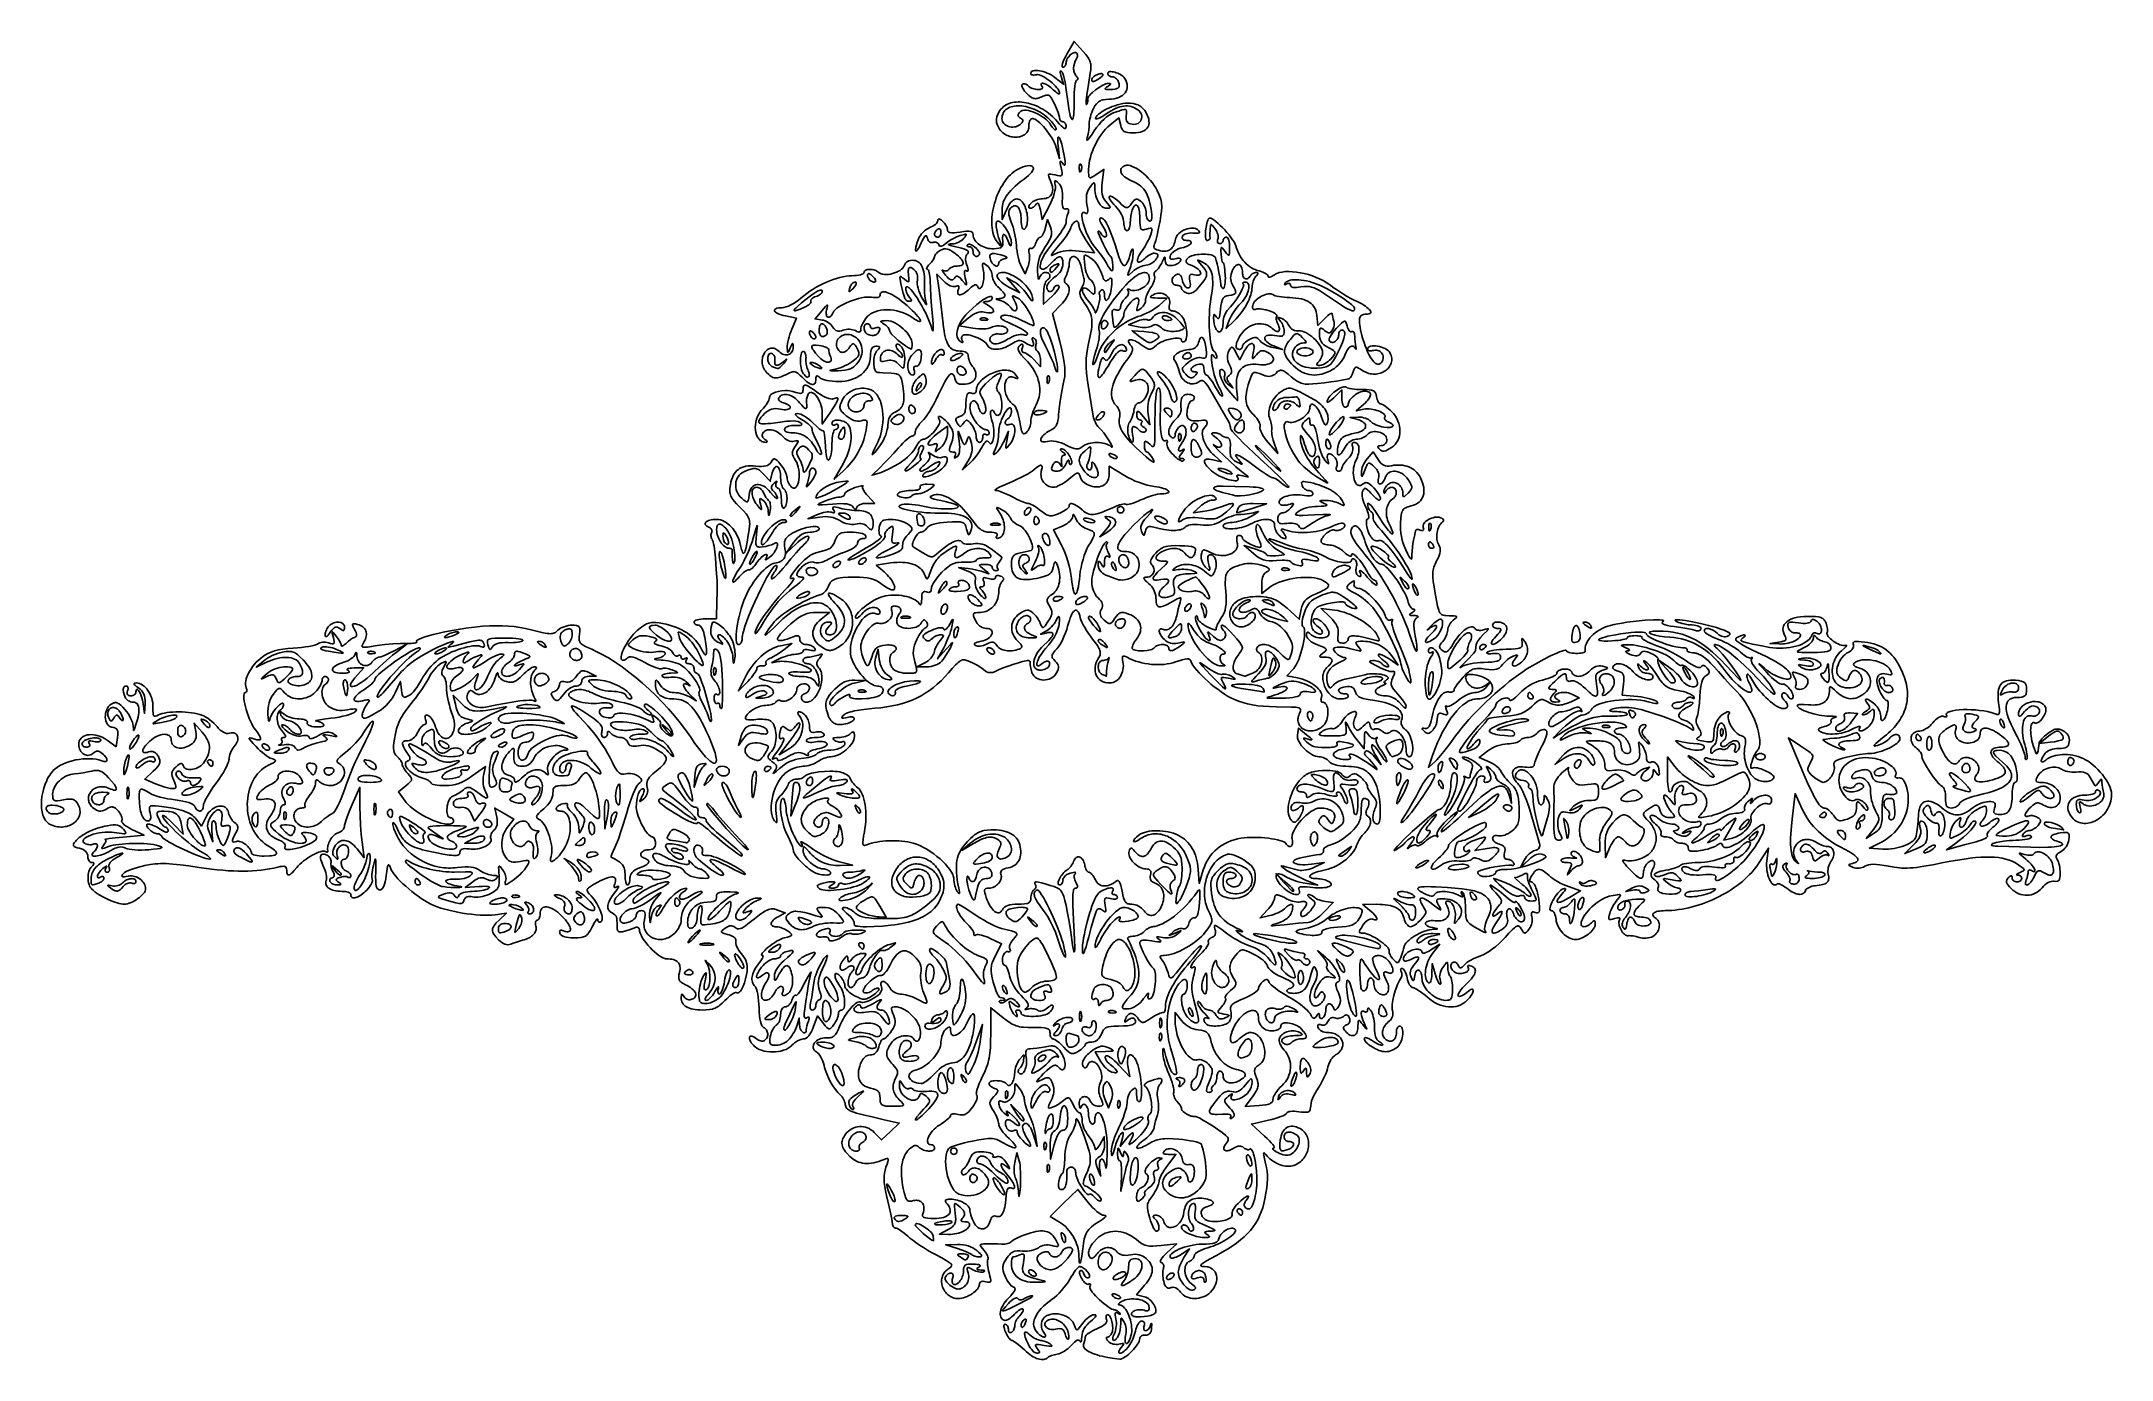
# Model space of a CAD drawing. Header units: millimetres. Extents: x -3.08 to 4.09, y 0 to 4.57.
import ezdxf

# ---------------------------------------------------------------- set-up
doc = ezdxf.new("R2010")
doc.units = ezdxf.units.MM

msp = doc.modelspace()

# ---------------------------------------------------------------- linework, layer by layer
at = {"flags": 128}
for points in [[(0.322156, 0.03334), (0.307656, 0.046283), (0.294555, 0.056882), (0.288979, 0.06096), (0.284293, 0.064043), (0.280676, 0.065993), (0.278309, 0.066673), (0.276416, 0.06724), (0.27415, 0.068865), (0.271595, 0.071434), (0.268838, 0.074833), (0.265965, 0.078948), (0.263061, 0.083666), (0.260212, 0.088871), (0.257503, 0.094451), (0.254947, 0.100494), (0.25305, 0.105916), (0.251816, 0.110662), (0.25125, 0.114673), (0.251354, 0.117893), (0.252132, 0.120264), (0.253588, 0.121728), (0.255725, 0.122229), (0.257907, 0.121875), (0.259944, 0.120861), (0.261791, 0.119257), (0.263403, 0.117137), (0.264734, 0.11457), (0.265741, 0.111629), (0.266378, 0.108385), (0.2666, 0.104909), (0.266827, 0.10157), (0.267477, 0.098725), (0.268505, 0.096417), (0.269864, 0.094691), (0.27151, 0.093588), (0.273397, 0.093152), (0.27548, 0.093425), (0.277712, 0.094451), (0.279944, 0.096173), (0.282026, 0.098442), (0.283913, 0.101161), (0.285559, 0.104232), (0.286918, 0.107561), (0.287946, 0.111049), (0.288596, 0.1146), (0.288823, 0.118118), (0.289174, 0.121843), (0.290179, 0.125997), (0.291769, 0.130441), (0.293873, 0.135034), (0.29642, 0.139639), (0.29934, 0.144114), (0.302563, 0.14832), (0.306017, 0.152118), (0.309345, 0.155699), (0.312204, 0.159284), (0.314551, 0.162778), (0.316338, 0.166085), (0.317523, 0.169108), (0.318058, 0.171753), (0.3179, 0.173922), (0.317003, 0.175521), (0.316253, 0.176022), (0.315289, 0.176258), (0.312778, 0.175968), (0.309591, 0.174729), (0.305847, 0.172614), (0.301667, 0.169702), (0.297171, 0.166067), (0.292479, 0.161787), (0.287712, 0.156937), (0.282831, 0.152037), (0.277807, 0.147624), (0.272782, 0.143781), (0.267901, 0.140595), (0.263307, 0.138151), (0.259143, 0.136533), (0.255554, 0.135827), (0.252684, 0.136118), (0.248533, 0.137962), (0.245101, 0.140448), (0.242377, 0.143525), (0.240352, 0.147139), (0.239016, 0.151237), (0.238359, 0.155766), (0.238372, 0.160675), (0.239043, 0.165909), (0.240364, 0.171418), (0.242325, 0.177146), (0.244916, 0.183043), (0.248127, 0.189055), (0.251948, 0.19513), (0.25637, 0.201214), (0.261382, 0.207255), (0.266975, 0.213201), (0.274967, 0.221464), (0.281199, 0.228542), (0.285712, 0.234528), (0.288547, 0.239514), (0.289347, 0.24166), (0.289744, 0.24359), (0.289741, 0.245316), (0.289345, 0.24685), (0.288559, 0.248202), (0.28739, 0.249384), (0.285842, 0.250408), (0.28392, 0.251284), (0.280572, 0.253129), (0.276918, 0.256129), (0.273077, 0.26013), (0.269166, 0.264972), (0.265304, 0.270499), (0.261607, 0.276554), (0.258195, 0.282979), (0.255184, 0.289618), (0.251529, 0.299078), (0.249044, 0.307279), (0.247761, 0.31459), (0.24758, 0.318027), (0.247712, 0.32138), (0.248159, 0.324695), (0.248928, 0.328018), (0.251442, 0.334874), (0.255285, 0.342316), (0.260489, 0.350715), (0.265956, 0.358448), (0.271347, 0.364652), (0.274092, 0.367216), (0.276912, 0.36944), (0.279839, 0.37134), (0.282903, 0.372929), (0.286135, 0.374221), (0.289569, 0.375231), (0.297161, 0.376463), (0.305931, 0.376739), (0.316128, 0.376173), (0.323897, 0.375835), (0.331845, 0.376102), (0.339749, 0.376926), (0.347385, 0.37826), (0.354529, 0.380056), (0.360956, 0.382267), (0.366444, 0.384845), (0.370767, 0.387743), (0.375131, 0.390802), (0.380103, 0.393293), (0.385582, 0.395197), (0.391467, 0.396498), (0.397655, 0.397178), (0.404046, 0.397221), (0.410539, 0.39661), (0.417031, 0.395326), (0.425583, 0.393295), (0.43201, 0.392128), (0.436451, 0.391951), (0.437969, 0.392273), (0.439043, 0.392889), (0.43969, 0.393814), (0.439927, 0.395066), (0.43924, 0.398607), (0.437122, 0.403639), (0.433712, 0.410284), (0.429852, 0.417031), (0.425867, 0.423042), (0.421715, 0.428328), (0.417356, 0.4329), (0.41275, 0.436768), (0.407856, 0.439942), (0.402634, 0.442433), (0.397043, 0.444251), (0.391043, 0.445407), (0.384594, 0.44591), (0.377655, 0.445771), (0.370186, 0.445001), (0.362146, 0.44361), (0.353495, 0.441608), (0.344192, 0.439005), (0.334198, 0.435812), (0.313883, 0.428348), (0.296222, 0.420682), (0.288978, 0.417055), (0.283108, 0.413717), (0.278847, 0.410778), (0.276434, 0.408354), (0.274523, 0.40632), (0.271694, 0.404512), (0.268084, 0.402963), (0.26383, 0.401705), (0.259067, 0.400771), (0.253934, 0.400194), (0.248566, 0.400007), (0.2431, 0.400243), (0.230704, 0.401008), (0.216536, 0.401449), (0.202345, 0.401534), (0.189878, 0.401229), (0.181413, 0.400762), (0.175257, 0.400088), (0.171337, 0.398972), (0.170191, 0.398174), (0.169576, 0.397177), (0.169482, 0.395951), (0.1699, 0.394466), (0.172234, 0.390604), (0.182628, 0.378479), (0.186411, 0.373948), (0.189691, 0.369317), (0.192415, 0.364716), (0.194528, 0.360276), (0.195975, 0.356127), (0.196702, 0.352399), (0.196656, 0.349223), (0.195781, 0.346729), (0.194724, 0.343938), (0.194145, 0.339909), (0.194028, 0.334834), (0.194357, 0.328901), (0.195116, 0.322301), (0.196289, 0.315223), (0.197858, 0.307858), (0.199809, 0.300396), (0.202828, 0.289474), (0.204769, 0.281102), (0.205535, 0.275022), (0.205448, 0.272761), (0.205031, 0.270977), (0.204272, 0.269637), (0.203159, 0.26871), (0.201681, 0.268163), (0.199824, 0.267964), (0.194929, 0.268482), (0.188378, 0.270007), (0.183511, 0.271018), (0.179198, 0.271385), (0.17547, 0.271117), (0.172354, 0.270229), (0.16988, 0.268731), (0.168077, 0.266636), (0.166975, 0.263955), (0.1666, 0.260701), (0.166104, 0.256848), (0.164672, 0.252828), (0.162388, 0.248699), (0.159337, 0.244516), (0.155604, 0.240339), (0.151272, 0.236224), (0.146426, 0.232228), (0.141151, 0.228409), (0.135531, 0.224825), (0.12965, 0.221533), (0.123594, 0.218589), (0.117446, 0.216053), (0.111291, 0.21398), (0.105214, 0.212428), (0.099298, 0.211455), (0.093628, 0.211118), (0.088698, 0.211329), (0.083935, 0.211947), (0.079345, 0.212952), (0.074938, 0.214321), (0.07072, 0.216033), (0.066699, 0.218066), (0.062884, 0.220399), (0.059281, 0.22301), (0.055899, 0.225878), (0.052746, 0.22898), (0.049829, 0.232296), (0.047156, 0.235804), (0.042574, 0.243308), (0.039061, 0.251321), (0.036679, 0.259669), (0.035932, 0.263915), (0.035491, 0.26818), (0.035365, 0.272442), (0.03556, 0.27668), (0.036085, 0.280873), (0.036947, 0.284999), (0.038154, 0.289035), (0.039714, 0.292962), (0.041634, 0.296756), (0.043924, 0.300397), (0.046589, 0.303862), (0.049638, 0.307131), (0.053079, 0.310182), (0.05692, 0.312993), (0.064258, 0.318139), (0.066933, 0.32041), (0.068873, 0.322569), (0.070021, 0.324681), (0.070323, 0.326813), (0.069723, 0.329031), (0.068166, 0.331402), (0.065598, 0.333993), (0.061962, 0.33687), (0.051268, 0.343747), (0.035642, 0.352564), (0.014642, 0.363854), (0.000774, 0.371492), (-0.013367, 0.379734), (-0.027387, 0.388318), (-0.040889, 0.396986), (-0.053479, 0.405476), (-0.06476, 0.41353), (-0.074338, 0.420886), (-0.081816, 0.427284), (-0.094493, 0.438259), (-0.106459, 0.447251), (-0.111754, 0.450713), (-0.116367, 0.453329), (-0.120129, 0.454985), (-0.122872, 0.455562), (-0.125022, 0.455846), (-0.127094, 0.456658), (-0.129039, 0.457943), (-0.130806, 0.459642), (-0.132345, 0.4617), (-0.133606, 0.464058), (-0.134539, 0.466661), (-0.135094, 0.469451), (-0.137362, 0.486069), (-0.140603, 0.503864), (-0.146096, 0.529154), (-0.155122, 0.568257), (-0.158794, 0.58506), (-0.16148, 0.599926), (-0.163189, 0.613179), (-0.163927, 0.625142), (-0.163702, 0.636141), (-0.16252, 0.646499), (-0.160389, 0.656541), (-0.157316, 0.66659), (-0.153689, 0.677278), (-0.151232, 0.68544), (-0.149998, 0.691299), (-0.149858, 0.693434), (-0.150045, 0.695078), (-0.150566, 0.696257), (-0.151428, 0.697001), (-0.152638, 0.697336), (-0.154203, 0.697291), (-0.158425, 0.696172), (-0.16415, 0.693868), (-0.173487, 0.690052), (-0.182567, 0.686828), (-0.19139, 0.684197), (-0.199956, 0.682157), (-0.208266, 0.680711), (-0.216318, 0.679856), (-0.224115, 0.679594), (-0.231655, 0.679925), (-0.238939, 0.680848), (-0.245967, 0.682364), (-0.25274, 0.684473), (-0.259257, 0.687174), (-0.265519, 0.690469), (-0.271526, 0.694356), (-0.277277, 0.698836), (-0.282775, 0.703909), (-0.293325, 0.715189), (-0.297624, 0.720434), (-0.301281, 0.725461), (-0.304301, 0.730302), (-0.306691, 0.734989), (-0.308456, 0.739555), (-0.309604, 0.744033), (-0.310141, 0.748455), (-0.310072, 0.752855), (-0.309403, 0.757264), (-0.308142, 0.761716), (-0.306293, 0.766243), (-0.303864, 0.770879), (-0.300861, 0.775655), (-0.297288, 0.780604), (-0.292362, 0.786398), (-0.287, 0.791492), (-0.28126, 0.795882), (-0.275196, 0.799564), (-0.268867, 0.802535), (-0.262328, 0.804791), (-0.255634, 0.806328), (-0.248844, 0.807142), (-0.242013, 0.80723), (-0.235196, 0.806588), (-0.228452, 0.805213), (-0.221835, 0.8031), (-0.215403, 0.800246), (-0.209211, 0.796647), (-0.203316, 0.7923), (-0.197775, 0.787201), (-0.172288, 0.761118), (-0.141913, 0.790229), (-0.111525, 0.819354), (-0.164136, 0.831243), (-0.20491, 0.840553), (-0.236224, 0.848062), (-0.259376, 0.854278), (-0.268297, 0.85706), (-0.275665, 0.85971), (-0.281642, 0.862291), (-0.28639, 0.864866), (-0.290071, 0.867501), (-0.292849, 0.870256), (-0.294884, 0.873198), (-0.29634, 0.876388), (-0.298163, 0.883771), (-0.299192, 0.888375), (-0.300668, 0.893109), (-0.302522, 0.897837), (-0.304686, 0.902425), (-0.30709, 0.906738), (-0.309665, 0.91064), (-0.312343, 0.913997), (-0.315052, 0.916673), (-0.319387, 0.920633), (-0.323753, 0.92517), (-0.32812, 0.930231), (-0.332459, 0.935763), (-0.340937, 0.948027), (-0.348952, 0.961538), (-0.35627, 0.97587), (-0.362658, 0.990599), (-0.367881, 1.0053), (-0.369982, 1.012507), (-0.371705, 1.019548), (-0.373667, 1.026972), (-0.37623, 1.034315), (-0.379286, 1.041387), (-0.382726, 1.047996), (-0.386442, 1.053953), (-0.390326, 1.059068), (-0.394269, 1.063149), (-0.398163, 1.066007), (-0.402681, 1.06915), (-0.40602, 1.072678), (-0.408242, 1.076507), (-0.409407, 1.080551), (-0.409578, 1.084723), (-0.408814, 1.08894), (-0.407177, 1.093114), (-0.404729, 1.097161), (-0.401531, 1.100996), (-0.397644, 1.104532), (-0.393128, 1.107685), (-0.388046, 1.110368), (-0.382459, 1.112497), (-0.376427, 1.113986), (-0.370012, 1.114749), (-0.363275, 1.114701), (-0.355377, 1.114557), (-0.351858, 1.114863), (-0.348588, 1.115453), (-0.34554, 1.116352), (-0.342684, 1.117584), (-0.339994, 1.119174), (-0.337441, 1.121146), (-0.334998, 1.123523), (-0.332636, 1.126332), (-0.328044, 1.133338), (-0.323443, 1.142359), (-0.318608, 1.15359), (-0.314713, 1.162577), (-0.310397, 1.171435), (-0.305728, 1.180085), (-0.300774, 1.188452), (-0.295603, 1.196456), (-0.290283, 1.204022), (-0.284882, 1.211071), (-0.279469, 1.217526), (-0.274111, 1.223309), (-0.268876, 1.228344), (-0.263833, 1.232553), (-0.259049, 1.235858), (-0.254593, 1.238181), (-0.250533, 1.239447), (-0.246936, 1.239576), (-0.245333, 1.239191), (-0.243872, 1.238493), (-0.241096, 1.237601), (-0.237192, 1.237546), (-0.232338, 1.238273), (-0.226714, 1.239729), (-0.220499, 1.241859), (-0.213874, 1.24461), (-0.207017, 1.247927), (-0.200108, 1.251757), (-0.192008, 1.256869), (-0.18533, 1.261825), (-0.180036, 1.266679), (-0.176091, 1.271484), (-0.173456, 1.276293), (-0.172619, 1.278717), (-0.172096, 1.281161), (-0.171883, 1.283633), (-0.171974, 1.28614), (-0.173052, 1.291284), (-0.174308, 1.296017), (-0.174895, 1.300076), (-0.17487, 1.303467), (-0.174288, 1.306194), (-0.173207, 1.308263), (-0.171683, 1.309678), (-0.169772, 1.310443), (-0.167532, 1.310564), (-0.165017, 1.310045), (-0.162287, 1.308891), (-0.159395, 1.307107), (-0.1564, 1.304697), (-0.153357, 1.301666), (-0.150324, 1.298019), (-0.147356, 1.29376), (-0.144511, 1.288896), (-0.14162, 1.28443), (-0.137952, 1.28026), (-0.133658, 1.276479), (-0.128886, 1.273177), (-0.123786, 1.270447), (-0.118507, 1.26838), (-0.113199, 1.267068), (-0.108011, 1.266604), (-0.10242, 1.26625), (-0.095947, 1.265265), (-0.088825, 1.263718), (-0.081285, 1.261677), (-0.073559, 1.25921), (-0.065878, 1.256385), (-0.058474, 1.253272), (-0.05158, 1.249937), (-0.037527, 1.24269), (-0.027155, 1.237775), (-0.02326, 1.236263), (-0.020177, 1.235417), (-0.01787, 1.235267), (-0.016304, 1.23584), (-0.015443, 1.237164), (-0.01525, 1.239268), (-0.01569, 1.242179), (-0.016727, 1.245925), (-0.020446, 1.256037), (-0.026122, 1.269826), (-0.029087, 1.277825), (-0.031661, 1.286589), (-0.033803, 1.295835), (-0.035469, 1.305276), (-0.036617, 1.314628), (-0.037204, 1.323605), (-0.037187, 1.331924), (-0.036525, 1.339298), (-0.035614, 1.34814), (-0.035646, 1.356217), (-0.036687, 1.363703), (-0.038806, 1.370771), (-0.042069, 1.377594), (-0.046544, 1.384345), (-0.052298, 1.391198), (-0.0594, 1.398326), (-0.065611, 1.40378), (-0.071618, 1.408264), (-0.077438, 1.41177), (-0.08309, 1.41429), (-0.088591, 1.415819), (-0.093959, 1.416349), (-0.099213, 1.415873), (-0.10437, 1.414383), (-0.109449, 1.411874), (-0.114468, 1.408338), (-0.119445, 1.403768), (-0.124398, 1.398156), (-0.129344, 1.391497), (-0.134303, 1.383782), (-0.139293, 1.375005), (-0.14433, 1.365159), (-0.148258, 1.357705), (-0.152426, 1.350855), (-0.156707, 1.344751), (-0.160972, 1.339536), (-0.165096, 1.335353), (-0.168951, 1.332345), (-0.172409, 1.330654), (-0.17395, 1.330347), (-0.175344, 1.330423), (-0.177264, 1.330635), (-0.179363, 1.33053), (-0.184023, 1.329444), (-0.189176, 1.327315), (-0.194674, 1.32429), (-0.200368, 1.320518), (-0.206109, 1.316149), (-0.21175, 1.31133), (-0.217141, 1.30621), (-0.222134, 1.300938), (-0.226581, 1.295662), (-0.230332, 1.290532), (-0.23324, 1.285695), (-0.235157, 1.2813), (-0.235933, 1.277497), (-0.235846, 1.275863), (-0.23542, 1.274433), (-0.234633, 1.273224), (-0.233469, 1.272257), (-0.230693, 1.271029), (-0.227454, 1.270421), (-0.223869, 1.270409), (-0.220056, 1.270968), (-0.216132, 1.272073), (-0.212215, 1.273698), (-0.208423, 1.275819), (-0.204872, 1.278409), (-0.201441, 1.281022), (-0.197994, 1.283213), (-0.194622, 1.284952), (-0.19142, 1.28621), (-0.188482, 1.286955), (-0.185899, 1.287157), (-0.183767, 1.286787), (-0.182177, 1.285812), (-0.181684, 1.285079), (-0.181489, 1.284181), (-0.181947, 1.281939), (-0.183464, 1.279185), (-0.18595, 1.276021), (-0.189317, 1.272546), (-0.193476, 1.268863), (-0.198339, 1.265071), (-0.203816, 1.261271), (-0.21255, 1.255762), (-0.219907, 1.251818), (-0.223241, 1.25043), (-0.226438, 1.249431), (-0.229564, 1.24882), (-0.232689, 1.248597), (-0.235882, 1.24876), (-0.239212, 1.24931), (-0.246553, 1.251564), (-0.255261, 1.255353), (-0.265886, 1.260673), (-0.272754, 1.264575), (-0.27916, 1.268892), (-0.284965, 1.273481), (-0.290028, 1.278201), (-0.29421, 1.282908), (-0.29737, 1.287458), (-0.299369, 1.29171), (-0.299889, 1.29368), (-0.300066, 1.295521), (-0.300406, 1.299311), (-0.301381, 1.303504), (-0.302923, 1.307963), (-0.304962, 1.312548), (-0.307431, 1.31712), (-0.310262, 1.32154), (-0.313385, 1.325669), (-0.316733, 1.329368), (-0.32075, 1.333062), (-0.324238, 1.335629), (-0.327196, 1.337142), (-0.329623, 1.337673), (-0.331519, 1.337295), (-0.332884, 1.33608), (-0.333715, 1.334099), (-0.334012, 1.331427), (-0.333776, 1.328134), (-0.333004, 1.324293), (-0.331696, 1.319977), (-0.329852, 1.315258), (-0.32747, 1.310209), (-0.324551, 1.3049), (-0.321092, 1.299406), (-0.317094, 1.293798), (-0.313785, 1.288828), (-0.310824, 1.283203), (-0.308219, 1.27706), (-0.30598, 1.270532), (-0.304117, 1.263753), (-0.30264, 1.256859), (-0.301558, 1.249983), (-0.30088, 1.24326), (-0.300617, 1.236825), (-0.300778, 1.230811), (-0.301372, 1.225354), (-0.302408, 1.220587), (-0.303898, 1.216646), (-0.305849, 1.213664), (-0.307002, 1.212575), (-0.308273, 1.211777), (-0.309664, 1.211285), (-0.311177, 1.211118), (-0.313409, 1.210821), (-0.315492, 1.209971), (-0.317379, 1.208626), (-0.319025, 1.206847), (-0.320384, 1.204693), (-0.321412, 1.202223), (-0.322062, 1.199498), (-0.322288, 1.196576), (-0.322607, 1.193218), (-0.323521, 1.189244), (-0.324965, 1.184799), (-0.326875, 1.180033), (-0.331839, 1.170121), (-0.334764, 1.165271), (-0.3379, 1.160687), (-0.343001, 1.153868), (-0.347153, 1.149057), (-0.348996, 1.147419), (-0.35075, 1.1463), (-0.352464, 1.145707), (-0.354188, 1.145646), (-0.35597, 1.146121), (-0.357861, 1.147139), (-0.362165, 1.150828), (-0.367495, 1.156759), (-0.374247, 1.164979), (-0.394997, 1.19059), (-0.409358, 1.150854), (-0.412937, 1.141877), (-0.416784, 1.133963), (-0.420865, 1.127154), (-0.425143, 1.121491), (-0.429582, 1.117014), (-0.434147, 1.113766), (-0.436465, 1.112615), (-0.438802, 1.111787), (-0.441152, 1.111286), (-0.443511, 1.111118), (-0.447894, 1.110664), (-0.452777, 1.109364), (-0.457996, 1.107309), (-0.463387, 1.10459), (-0.468788, 1.101298), (-0.474032, 1.097524), (-0.478957, 1.09336), (-0.4834, 1.088896), (-0.486146, 1.086109), (-0.489168, 1.083503), (-0.495963, 1.07883), (-0.503639, 1.074878), (-0.512048, 1.071645), (-0.521045, 1.069131), (-0.530482, 1.067338), (-0.540213, 1.066264), (-0.550091, 1.065909), (-0.559969, 1.066274), (-0.5697, 1.067359), (-0.579139, 1.069162), (-0.588138, 1.071685), (-0.59655, 1.074926), (-0.60423, 1.078887), (-0.611029, 1.083567), (-0.614053, 1.086176), (-0.616802, 1.088965), (-0.620739, 1.093624), (-0.623965, 1.098069), (-0.626501, 1.102254), (-0.628368, 1.106131), (-0.629588, 1.109656), (-0.630182, 1.11278), (-0.630172, 1.115457), (-0.629578, 1.11764), (-0.628423, 1.119284), (-0.626726, 1.12034), (-0.62451, 1.120763), (-0.621796, 1.120506), (-0.618606, 1.119522), (-0.614959, 1.117765), (-0.610879, 1.115187), (-0.606386, 1.111743), (-0.602842, 1.109145), (-0.59908, 1.107005), (-0.595214, 1.105348), (-0.591358, 1.104203), (-0.587627, 1.103594), (-0.584136, 1.103549), (-0.580999, 1.104095), (-0.57833, 1.105257), (-0.575496, 1.107349), (-0.57308, 1.109819), (-0.571079, 1.112608), (-0.569489, 1.115656), (-0.568306, 1.118902), (-0.567526, 1.122288), (-0.567147, 1.125754), (-0.567163, 1.129239), (-0.567573, 1.132685), (-0.568371, 1.13603), (-0.569554, 1.139216), (-0.571119, 1.142182), (-0.573062, 1.14487), (-0.575379, 1.147218), (-0.578067, 1.149168), (-0.581122, 1.150659), (-0.582798, 1.151565), (-0.584393, 1.152958), (-0.585904, 1.154828), (-0.58733, 1.157167), (-0.589916, 1.163213), (-0.592134, 1.171021), (-0.593965, 1.180516), (-0.595393, 1.191624), (-0.5964, 1.204271), (-0.596969, 1.218382), (-0.597507, 1.231119), (-0.598479, 1.243474), (-0.599831, 1.25514), (-0.601507, 1.265816), (-0.603453, 1.275195), (-0.605614, 1.282975), (-0.607933, 1.288852), (-0.609136, 1.290981), (-0.610358, 1.292521), (-0.61352, 1.296049), (-0.616163, 1.299791), (-0.618289, 1.30374), (-0.619897, 1.307889), (-0.62099, 1.312231), (-0.621568, 1.316758), (-0.621633, 1.321465), (-0.621184, 1.326343), (-0.620224, 1.331387), (-0.618753, 1.336589), (-0.616773, 1.341942), (-0.614284, 1.347439), (-0.611287, 1.353073), (-0.607783, 1.358837), (-0.603774, 1.364725), (-0.599261, 1.370729), (-0.590974, 1.382095), (-0.587831, 1.387067), (-0.585436, 1.391404), (-0.583849, 1.394987), (-0.58313, 1.397696), (-0.58334, 1.399409), (-0.583812, 1.399855), (-0.584538, 1.400007), (-0.586261, 1.400165), (-0.587487, 1.400628), (-0.58824, 1.401377), (-0.588542, 1.402392), (-0.588418, 1.403654), (-0.58789, 1.405145), (-0.585717, 1.408734), (-0.58221, 1.413008), (-0.577557, 1.417814), (-0.571945, 1.422999), (-0.565559, 1.428411), (-0.558588, 1.433898), (-0.551217, 1.439306), (-0.543635, 1.444484), (-0.536027, 1.449278), (-0.52858, 1.453537), (-0.521483, 1.457108), (-0.51492, 1.459839), (-0.50908, 1.461576), (-0.499049, 1.463871), (-0.49167, 1.465896), (-0.486827, 1.467857), (-0.485321, 1.46888), (-0.484405, 1.469965), (-0.484065, 1.471139), (-0.484286, 1.472427), (-0.485055, 1.473856), (-0.486356, 1.475451), (-0.490497, 1.479246), (-0.496594, 1.484021), (-0.501034, 1.487096), (-0.505945, 1.48998), (-0.511163, 1.492606), (-0.516526, 1.494911), (-0.521872, 1.496832), (-0.527037, 1.498304), (-0.53186, 1.499263), (-0.536177, 1.499646), (-0.540902, 1.499947), (-0.544932, 1.500645), (-0.548273, 1.501706), (-0.550929, 1.503102), (-0.552905, 1.5048), (-0.554205, 1.50677), (-0.554833, 1.50898), (-0.554795, 1.511401), (-0.554095, 1.514), (-0.552738, 1.516747), (-0.550727, 1.519611), (-0.548068, 1.522562), (-0.544765, 1.525567), (-0.540823, 1.528596), (-0.536246, 1.531619), (-0.531038, 1.534604), (-0.506455, 1.547757), (-0.532636, 1.557451), (-0.53748, 1.559138), (-0.542019, 1.560441), (-0.546364, 1.561309), (-0.550626, 1.561688), (-0.554916, 1.561529), (-0.559344, 1.560778), (-0.564022, 1.559385), (-0.569061, 1.557297), (-0.574571, 1.554462), (-0.580664, 1.55083), (-0.59504, 1.540965), (-0.613077, 1.527287), (-0.635663, 1.509382), (-0.643528, 1.503378), (-0.650503, 1.498722), (-0.656703, 1.495381), (-0.662245, 1.493324), (-0.667245, 1.492519), (-0.669577, 1.492576), (-0.671818, 1.492934), (-0.676081, 1.494538), (-0.68015, 1.497298), (-0.684027, 1.500109), (-0.687883, 1.502037), (-0.691784, 1.503079), (-0.695799, 1.503229), (-0.699994, 1.502483), (-0.704439, 1.500837), (-0.709199, 1.498286), (-0.714344, 1.494826), (-0.720323, 1.490318), (-0.72445, 1.486724), (-0.725794, 1.485209), (-0.726646, 1.483848), (-0.726996, 1.482617), (-0.726835, 1.481491), (-0.726153, 1.480446), (-0.724941, 1.479456), (-0.720885, 1.477547), (-0.714591, 1.475565), (-0.705983, 1.473312), (-0.700332, 1.47167), (-0.695059, 1.469707), (-0.69028, 1.467499), (-0.686111, 1.465118), (-0.682668, 1.462638), (-0.680065, 1.460133), (-0.678418, 1.457675), (-0.677844, 1.45534), (-0.677677, 1.44804), (-0.677058, 1.441687), (-0.675814, 1.43588), (-0.673768, 1.43022), (-0.670745, 1.424307), (-0.666571, 1.41774), (-0.654066, 1.401048), (-0.648691, 1.393627), (-0.644444, 1.38636), (-0.641281, 1.37904), (-0.63916, 1.37146), (-0.638038, 1.363411), (-0.637871, 1.354687), (-0.638617, 1.34508), (-0.640233, 1.334382), (-0.643489, 1.319148), (-0.647418, 1.305529), (-0.651877, 1.293774), (-0.654258, 1.288674), (-0.656717, 1.284133), (-0.659235, 1.280183), (-0.661794, 1.276855), (-0.664376, 1.27418), (-0.666961, 1.272188), (-0.669533, 1.270912), (-0.672073, 1.270383), (-0.674562, 1.270631), (-0.676983, 1.271687), (-0.67793, 1.272004), (-0.679165, 1.271979), (-0.682418, 1.270962), (-0.686583, 1.268751), (-0.691502, 1.26546), (-0.697017, 1.261203), (-0.702969, 1.256095), (-0.7092, 1.250251), (-0.715552, 1.243784), (-0.724433, 1.234884), (-0.732827, 1.227665), (-0.736954, 1.224638), (-0.741095, 1.221974), (-0.745296, 1.219654), (-0.749601, 1.217659), (-0.754056, 1.215971), (-0.758706, 1.214569), (-0.768771, 1.21255), (-0.78016, 1.21145), (-0.793233, 1.211118), (-0.802128, 1.211291), (-0.810452, 1.211808), (-0.818206, 1.212671), (-0.825387, 1.213878), (-0.831994, 1.215428), (-0.838028, 1.217321), (-0.843486, 1.219557), (-0.848368, 1.222135), (-0.852673, 1.225054), (-0.8564, 1.228315), (-0.859548, 1.231915), (-0.862116, 1.235856), (-0.864102, 1.240136), (-0.865507, 1.244755), (-0.866329, 1.249712), (-0.866566, 1.255007), (-0.866092, 1.263098), (-0.865492, 1.265203), (-0.864573, 1.266027), (-0.86328, 1.265581), (-0.861555, 1.263874), (-0.85658, 1.256715), (-0.854014, 1.253416), (-0.851019, 1.250825), (-0.84769, 1.248909), (-0.844124, 1.247634), (-0.840416, 1.246968), (-0.836661, 1.246877), (-0.832955, 1.247328), (-0.829393, 1.248288), (-0.82607, 1.249723), (-0.823082, 1.251601), (-0.820525, 1.253888), (-0.818494, 1.256551), (-0.817084, 1.259557), (-0.816392, 1.262872), (-0.816511, 1.266464), (-0.817538, 1.270298), (-0.819318, 1.273692), (-0.822094, 1.277366), (-0.825725, 1.281205), (-0.830073, 1.285092), (-0.834996, 1.288908), (-0.840355, 1.292539), (-0.846008, 1.295865), (-0.851816, 1.298771), (-0.859681, 1.302652), (-0.865812, 1.306456), (-0.868264, 1.308403), (-0.870327, 1.310418), (-0.872015, 1.312533), (-0.873344, 1.314776), (-0.874328, 1.317177), (-0.874981, 1.319765), (-0.875318, 1.322571), (-0.875355, 1.325624), (-0.874585, 1.332588), (-0.872788, 1.340896), (-0.871529, 1.346765), (-0.870805, 1.352234), (-0.87062, 1.357307), (-0.870977, 1.361986), (-0.871878, 1.366276), (-0.873329, 1.37018), (-0.875331, 1.373701), (-0.877887, 1.376842), (-0.881002, 1.379607), (-0.884679, 1.381999), (-0.888919, 1.384022), (-0.893728, 1.385679), (-0.899108, 1.386973), (-0.905061, 1.387908), (-0.911593, 1.388488), (-0.918705, 1.388715), (-0.92122, 1.388936), (-0.923957, 1.389552), (-0.93002, 1.391885), (-0.936734, 1.395543), (-0.943941, 1.400359), (-0.951483, 1.406164), (-0.9592, 1.412788), (-0.966936, 1.420065), (-0.97453, 1.427824), (-0.981824, 1.435898), (-0.98866, 1.444117), (-0.99488, 1.452314), (-1.000324, 1.460318), (-1.004835, 1.467963), (-1.008253, 1.475079), (-1.01042, 1.481497), (-1.010985, 1.484391), (-1.011177, 1.487048), (-1.011461, 1.490021), (-1.012273, 1.492589), (-1.013558, 1.49471), (-1.015257, 1.496343), (-1.017315, 1.497447), (-1.019673, 1.497978), (-1.022276, 1.497896), (-1.025066, 1.497159), (-1.043973, 1.490233), (-1.058797, 1.485329), (-1.070019, 1.482463), (-1.074429, 1.481799), (-1.07812, 1.481651), (-1.081151, 1.48202), (-1.083583, 1.482908), (-1.085475, 1.484318), (-1.086888, 1.486251), (-1.087883, 1.48871), (-1.088519, 1.491695), (-1.088955, 1.499257), (-1.089022, 1.511574), (-1.089341, 1.521124), (-1.090088, 1.528397), (-1.091439, 1.533883), (-1.092397, 1.53611), (-1.093571, 1.538074), (-1.09666, 1.541458), (-1.100882, 1.544527), (-1.106413, 1.547771), (-1.11032, 1.550219), (-1.113639, 1.552868), (-1.116367, 1.55573), (-1.118505, 1.558816), (-1.120049, 1.562136), (-1.120999, 1.565703), (-1.121354, 1.569528), (-1.121111, 1.573621), (-1.12027, 1.577995), (-1.118829, 1.58266), (-1.116786, 1.587629), (-1.11414, 1.592911), (-1.11089, 1.598519), (-1.107033, 1.604464), (-1.097497, 1.617409), (-1.089097, 1.628894), (-1.086326, 1.633358), (-1.084558, 1.63685), (-1.08383, 1.639281), (-1.083869, 1.640071), (-1.084182, 1.640562), (-1.084775, 1.640742), (-1.085651, 1.640602), (-1.088275, 1.639312), (-1.092187, 1.637067), (-1.095241, 1.635721), (-1.097462, 1.635297), (-1.098872, 1.635819), (-1.099496, 1.63731), (-1.099357, 1.639793), (-1.098479, 1.64329), (-1.096886, 1.647826), (-1.095122, 1.653161), (-1.094163, 1.657846), (-1.093992, 1.661879), (-1.094591, 1.665259), (-1.095945, 1.667984), (-1.098034, 1.670052), (-1.100843, 1.671461), (-1.104354, 1.67221), (-1.108551, 1.672295), (-1.113416, 1.671717), (-1.118931, 1.670472), (-1.125081, 1.668559), (-1.131848, 1.665975), (-1.139214, 1.66272), (-1.147163, 1.658792), (-1.155677, 1.654187), (-1.170241, 1.645929), (-1.180932, 1.639429), (-1.184908, 1.636665), (-1.188015, 1.634133), (-1.190286, 1.631763), (-1.191755, 1.629486), (-1.192455, 1.627232), (-1.192418, 1.624932), (-1.191679, 1.622517), (-1.190269, 1.619918), (-1.185573, 1.613887), (-1.178594, 1.606284), (-1.173364, 1.60035), (-1.168391, 1.59403), (-1.163709, 1.587416), (-1.159351, 1.580599), (-1.155354, 1.573672), (-1.15175, 1.566726), (-1.148574, 1.559852), (-1.145861, 1.553144), (-1.143646, 1.546692), (-1.141961, 1.540587), (-1.140843, 1.534923), (-1.140324, 1.52979), (-1.140441, 1.525281), (-1.141226, 1.521486), (-1.142715, 1.518499), (-1.143734, 1.517336), (-1.144941, 1.516409), (-1.147088, 1.515377), (-1.149091, 1.514988), (-1.150908, 1.51521), (-1.152493, 1.51601), (-1.153804, 1.517356), (-1.154797, 1.519214), (-1.155426, 1.521553), (-1.15565, 1.52434), (-1.156046, 1.526469), (-1.156528, 1.526898), (-1.157184, 1.526921), (-1.158982, 1.525796), (-1.161361, 1.523194), (-1.164242, 1.519215), (-1.167544, 1.513957), (-1.175094, 1.500007), (-1.181163, 1.488422), (-1.186767, 1.479364), (-1.189548, 1.475687), (-1.192396, 1.472529), (-1.195374, 1.46985), (-1.19854, 1.467614), (-1.201958, 1.465783), (-1.205687, 1.464318), (-1.20979, 1.463183), (-1.214326, 1.462339), (-1.224947, 1.461373), (-1.238038, 1.461118), (-1.247908, 1.461384), (-1.256814, 1.462169), (-1.264697, 1.463456), (-1.2715, 1.465225), (-1.277167, 1.46746), (-1.28164, 1.470141), (-1.284862, 1.473251), (-1.285985, 1.474961), (-1.286775, 1.476771), (-1.287752, 1.480403), (-1.288013, 1.483305), (-1.287551, 1.485479), (-1.28636, 1.48693), (-1.284432, 1.487663), (-1.281761, 1.487681), (-1.27834, 1.486988), (-1.274163, 1.48559), (-1.268245, 1.483618), (-1.263188, 1.482548), (-1.258989, 1.482332), (-1.255642, 1.482927), (-1.253141, 1.484287), (-1.251482, 1.486365), (-1.250659, 1.489117), (-1.250667, 1.492496), (-1.251501, 1.496458), (-1.253155, 1.500957), (-1.255625, 1.505947), (-1.258906, 1.511383), (-1.262991, 1.517219), (-1.267876, 1.52341), (-1.273556, 1.52991), (-1.280025, 1.536673), (-1.287355, 1.54365), (-1.294566, 1.549775), (-1.301607, 1.555045), (-1.30843, 1.559454), (-1.314987, 1.562998), (-1.321229, 1.565673), (-1.327107, 1.567474), (-1.332573, 1.568397), (-1.337578, 1.568438), (-1.342073, 1.567591), (-1.346011, 1.565853), (-1.349341, 1.563218), (-1.352016, 1.559683), (-1.353987, 1.555244), (-1.355205, 1.549895), (-1.355622, 1.543632), (-1.355828, 1.53933), (-1.356418, 1.535319), (-1.35735, 1.531684), (-1.358584, 1.528514), (-1.360076, 1.525895), (-1.361786, 1.523917), (-1.363671, 1.522665), (-1.365691, 1.522229), (-1.367607, 1.521816), (-1.369186, 1.520632), (-1.370408, 1.51876), (-1.371254, 1.516284), (-1.371704, 1.513288), (-1.371738, 1.509854), (-1.371338, 1.506066), (-1.370483, 1.502007), (-1.369671, 1.497948), (-1.369383, 1.49399), (-1.369611, 1.490138), (-1.37035, 1.486401), (-1.371593, 1.482784), (-1.373334, 1.479294), (-1.375567, 1.475939), (-1.378285, 1.472724), (-1.381482, 1.469656), (-1.385151, 1.466742), (-1.389286, 1.463989), (-1.393881, 1.461403), (-1.39893, 1.458991), (-1.404426, 1.456761), (-1.410362, 1.454717), (-1.416733, 1.452868), (-1.426829, 1.449968), (-1.437891, 1.446442), (-1.448575, 1.442737), (-1.457538, 1.439298), (-1.462121, 1.437954), (-1.466973, 1.437578), (-1.472049, 1.438153), (-1.477304, 1.439661), (-1.482693, 1.442087), (-1.488169, 1.445414), (-1.493689, 1.449624), (-1.499205, 1.454701), (-1.508783, 1.464816), (-1.51253, 1.469329), (-1.515581, 1.473555), (-1.517934, 1.477553), (-1.519587, 1.481381), (-1.520539, 1.485098), (-1.520788, 1.48876), (-1.520333, 1.492427), (-1.519172, 1.496156), (-1.517303, 1.500005), (-1.514725, 1.504033), (-1.511436, 1.508297), (-1.507434, 1.512856), (-1.497288, 1.52309), (-1.472288, 1.547048), (-1.511177, 1.541562), (-1.522593, 1.540356), (-1.535179, 1.539753), (-1.548757, 1.539725), (-1.56315, 1.540241), (-1.578177, 1.541274), (-1.593662, 1.542793), (-1.609425, 1.544769), (-1.625288, 1.547173), (-1.641074, 1.549976), (-1.656603, 1.553147), (-1.671697, 1.556658), (-1.686177, 1.56048), (-1.699866, 1.564583), (-1.712585, 1.568937), (-1.724156, 1.573514), (-1.7344, 1.578284), (-1.745074, 1.584053), (-1.756027, 1.590576), (-1.767142, 1.597751), (-1.778307, 1.605476), (-1.789405, 1.613647), (-1.800323, 1.622162), (-1.810946, 1.630919), (-1.821158, 1.639814), (-1.830846, 1.648745), (-1.839895, 1.65761), (-1.84819, 1.666305), (-1.855616, 1.674728), (-1.86206, 1.682776), (-1.867405, 1.690347), (-1.871538, 1.697338), (-1.874344, 1.703646), (-1.876758, 1.709795), (-1.878852, 1.713523), (-1.8798, 1.714438), (-1.880696, 1.714699), (-1.881547, 1.71429), (-1.882363, 1.713194), (-1.883926, 1.70888), (-1.885455, 1.701626), (-1.887024, 1.691304), (-1.888705, 1.677784), (-1.890327, 1.665966), (-1.892259, 1.655763), (-1.894507, 1.647163), (-1.897077, 1.640154), (-1.899973, 1.634724), (-1.901545, 1.632597), (-1.903201, 1.630861), (-1.904942, 1.629512), (-1.906768, 1.628551), (-1.908679, 1.627976), (-1.910677, 1.627784), (-1.912894, 1.627956), (-1.914906, 1.62849), (-1.91672, 1.629412), (-1.918344, 1.630749), (-1.919782, 1.632528), (-1.921042, 1.634775), (-1.922129, 1.637518), (-1.923051, 1.640783), (-1.924421, 1.648985), (-1.925203, 1.659595), (-1.925447, 1.672827), (-1.925205, 1.688896), (-1.924619, 1.72055), (-1.924804, 1.729404), (-1.925398, 1.733857), (-1.925868, 1.734492), (-1.926464, 1.734096), (-1.92807, 1.730306), (-1.933163, 1.711382), (-1.934967, 1.703433), (-1.936419, 1.695647), (-1.937505, 1.688218), (-1.938209, 1.681345), (-1.938515, 1.675224), (-1.93841, 1.670052), (-1.937876, 1.666025), (-1.9369, 1.66334), (-1.936439, 1.662241), (-1.936249, 1.660897), (-1.93664, 1.657555), (-1.937993, 1.653461), (-1.940228, 1.648765), (-1.943266, 1.643617), (-1.947027, 1.638166), (-1.951431, 1.632561), (-1.9564, 1.626951), (-1.961272, 1.622024), (-1.96617, 1.617558), (-1.971048, 1.613567), (-1.975857, 1.610065), (-1.980552, 1.607065), (-1.985084, 1.604582), (-1.989408, 1.602628), (-1.993476, 1.601217), (-1.997241, 1.600363), (-2.000657, 1.600079), (-2.003676, 1.600379), (-2.006251, 1.601277), (-2.008336, 1.602786), (-2.009883, 1.604921), (-2.010846, 1.607693), (-2.011177, 1.611118), (-2.011801, 1.613353), (-2.013588, 1.615444), (-2.016414, 1.617346), (-2.020153, 1.619012), (-2.02468, 1.620396), (-2.029869, 1.621452), (-2.035595, 1.622134), (-2.041733, 1.622396), (-2.049096, 1.622614), (-2.056026, 1.623175), (-2.062504, 1.624067), (-2.06851, 1.625276), (-2.074025, 1.626789), (-2.079028, 1.628592), (-2.0835, 1.630672), (-2.087422, 1.633015), (-2.090774, 1.635609), (-2.093536, 1.638439), (-2.095688, 1.641493), (-2.097211, 1.644757), (-2.098086, 1.648217), (-2.098292, 1.651861), (-2.097811, 1.655675), (-2.096622, 1.659646), (-2.095592, 1.663765), (-2.095249, 1.668795), (-2.095556, 1.674541), (-2.096476, 1.680809), (-2.097971, 1.687403), (-2.100005, 1.69413), (-2.102539, 1.700794), (-2.105538, 1.707201), (-2.108565, 1.713424), (-2.111178, 1.71957), (-2.113335, 1.72548), (-2.114995, 1.730996), (-2.116115, 1.735959), (-2.116654, 1.740209), (-2.116568, 1.743588), (-2.115816, 1.745937), (-2.113847, 1.748373), (-2.111478, 1.750072), (-2.108785, 1.751083), (-2.105847, 1.751454), (-2.102742, 1.751234), (-2.099548, 1.75047), (-2.096343, 1.749212), (-2.093205, 1.747508), (-2.090213, 1.745407), (-2.087443, 1.742956), (-2.084975, 1.740205), (-2.082887, 1.737201), (-2.081255, 1.733993), (-2.080159, 1.73063), (-2.079677, 1.72716), (-2.079886, 1.723632), (-2.080275, 1.719673), (-2.080244, 1.715349), (-2.079821, 1.710799), (-2.079035, 1.706163), (-2.077914, 1.70158), (-2.076487, 1.69719), (-2.074783, 1.693133), (-2.07283, 1.689548), (-2.070748, 1.685806), (-2.069377, 1.682378), (-2.068714, 1.679279), (-2.068757, 1.676521), (-2.069505, 1.674116), (-2.070955, 1.67208), (-2.073106, 1.670423), (-2.075955, 1.669159), (-2.079029, 1.66787), (-2.081383, 1.666334), (-2.08305, 1.664597), (-2.084065, 1.662706), (-2.084462, 1.660705), (-2.084275, 1.658642), (-2.083537, 1.656561), (-2.082283, 1.654508), (-2.080547, 1.65253), (-2.078363, 1.650673), (-2.075764, 1.648981), (-2.072785, 1.647501), (-2.06946, 1.646279), (-2.065823, 1.645361), (-2.061907, 1.644792), (-2.057747, 1.644618), (-2.052935, 1.644766), (-2.049386, 1.645142), (-2.047084, 1.645781), (-2.046016, 1.646718), (-2.046165, 1.647991), (-2.047518, 1.649633), (-2.05006, 1.651682), (-2.053775, 1.654173), (-2.057614, 1.656804), (-2.060257, 1.659121), (-2.061684, 1.661202), (-2.061938, 1.662177), (-2.06188, 1.663121), (-2.060827, 1.664956), (-2.058507, 1.666783), (-2.054903, 1.668677), (-2.049997, 1.670715), (-2.046056, 1.672022), (-2.04198, 1.672994), (-2.037886, 1.673628), (-2.033893, 1.67392), (-2.030118, 1.673867), (-2.02668, 1.673465), (-2.023698, 1.672712), (-2.021288, 1.671604), (-2.019259, 1.670566), (-2.017365, 1.670015), (-2.015648, 1.669933), (-2.01415, 1.670302), (-2.012912, 1.671104), (-2.011976, 1.672323), (-2.011384, 1.673939), (-2.011177, 1.675937), (-2.011518, 1.678193), (-2.012492, 1.68055), (-2.014034, 1.682938), (-2.016073, 1.685288), (-2.018542, 1.68753), (-2.021373, 1.689593), (-2.024496, 1.69141), (-2.027844, 1.692909), (-2.031023, 1.694483), (-2.033906, 1.696597), (-2.036477, 1.699163), (-2.038721, 1.702092), (-2.040623, 1.705296), (-2.042168, 1.708687), (-2.043342, 1.712175), (-2.044129, 1.715672), (-2.044514, 1.719089), (-2.044482, 1.722338), (-2.044019, 1.725331), (-2.04311, 1.727978), (-2.041738, 1.730191), (-2.03989, 1.731881), (-2.037551, 1.732961), (-2.034705, 1.73334), (-2.031804, 1.733819), (-2.029154, 1.73518), (-2.026771, 1.737306), (-2.024672, 1.740081), (-2.022874, 1.743388), (-2.021394, 1.747113), (-2.020247, 1.751139), (-2.019452, 1.755349), (-2.019024, 1.759627), (-2.01898, 1.763858), (-2.019337, 1.767926), (-2.020111, 1.771713), (-2.02132, 1.775105), (-2.02298, 1.777984), (-2.025107, 1.780236), (-2.027719, 1.781743), (-2.031402, 1.782825), (-2.035026, 1.783263), (-2.038553, 1.7831), (-2.041947, 1.782378), (-2.045169, 1.78114), (-2.048183, 1.779431), (-2.050952, 1.777293), (-2.053438, 1.774769), (-2.055604, 1.771902), (-2.057412, 1.768736), (-2.058826, 1.765314), (-2.059809, 1.761678), (-2.060322, 1.757873), (-2.06033, 1.75394), (-2.059794, 1.749924), (-2.058677, 1.745868), (-2.0563, 1.737774), (-2.056103, 1.735463), (-2.056604, 1.734283), (-2.057831, 1.734214), (-2.05981, 1.735237), (-2.066136, 1.740479), (-2.069578, 1.744065), (-2.072073, 1.747682), (-2.073625, 1.751447), (-2.074238, 1.755477), (-2.073915, 1.75989), (-2.072661, 1.764801), (-2.070479, 1.770329), (-2.067372, 1.77659), (-2.063961, 1.782229), (-2.060222, 1.787045), (-2.056183, 1.79104), (-2.051872, 1.794217), (-2.047317, 1.796578), (-2.042547, 1.798125), (-2.03759, 1.798862), (-2.032474, 1.798791), (-2.027228, 1.797915), (-2.02188, 1.796236), (-2.016458, 1.793757), (-2.010991, 1.790481), (-2.005506, 1.786409), (-2.000033, 1.781545), (-1.994599, 1.775892), (-1.989233, 1.769451), (-1.965441, 1.738896), (-1.972538, 1.793076), (-1.975299, 1.819486), (-1.977568, 1.851333), (-1.979111, 1.884607), (-1.979691, 1.915298), (-1.979747, 1.98334), (-2.00658, 1.923576), (-2.016993, 1.899091), (-2.025521, 1.876592), (-2.028803, 1.866867), (-2.031283, 1.858574), (-2.032852, 1.852026), (-2.0334, 1.847534), (-2.033846, 1.844146), (-2.035124, 1.840761), (-2.037145, 1.837468), (-2.03982, 1.834357), (-2.043058, 1.831519), (-2.046771, 1.829042), (-2.050868, 1.827018), (-2.055261, 1.825534), (-2.059087, 1.824181), (-2.062882, 1.822166), (-2.066608, 1.81956), (-2.070226, 1.816429), (-2.073695, 1.812844), (-2.076977, 1.808873), (-2.080033, 1.804585), (-2.082823, 1.800048), (-2.085309, 1.795332), (-2.087451, 1.790505), (-2.089209, 1.785635), (-2.090546, 1.780792), (-2.091421, 1.776045), (-2.091795, 1.771461), (-2.09163, 1.767111), (-2.090886, 1.763062), (-2.090593, 1.761352), (-2.090717, 1.76), (-2.091224, 1.759019), (-2.092085, 1.758422), (-2.093269, 1.758219), (-2.094743, 1.758424), (-2.096478, 1.759048), (-2.098441, 1.760104), (-2.099978, 1.760848), (-2.101769, 1.76135), (-2.10605, 1.761659), (-2.111166, 1.761097), (-2.116995, 1.759731), (-2.123416, 1.757628), (-2.130309, 1.754854), (-2.137552, 1.751476), (-2.145026, 1.74756), (-2.15261, 1.743174), (-2.160182, 1.738383), (-2.167623, 1.733255), (-2.17481, 1.727856), (-2.181625, 1.722252), (-2.187945, 1.716511), (-2.193651, 1.710699), (-2.198622, 1.704882), (-2.207246, 1.694393), (-2.214532, 1.686606), (-2.217692, 1.68372), (-2.220539, 1.681504), (-2.22308, 1.679956), (-2.225323, 1.679073), (-2.227275, 1.678853), (-2.228944, 1.679296), (-2.230335, 1.680398), (-2.231458, 1.682159), (-2.232318, 1.684576), (-2.232924, 1.687646), (-2.2334, 1.695743), (-2.233737, 1.700448), (-2.234828, 1.704103), (-2.235694, 1.705549), (-2.236794, 1.706748), (-2.238143, 1.707705), (-2.239755, 1.708425), (-2.243832, 1.709176), (-2.249144, 1.709042), (-2.255811, 1.708064), (-2.263955, 1.706284), (-2.278279, 1.70303), (-2.292701, 1.700202), (-2.307276, 1.697802), (-2.322062, 1.695829), (-2.337114, 1.694284), (-2.352489, 1.693165), (-2.368244, 1.692472), (-2.384434, 1.692206), (-2.401117, 1.692367), (-2.418348, 1.692953), (-2.436184, 1.693965), (-2.454682, 1.695404), (-2.473897, 1.697267), (-2.493886, 1.699556), (-2.536413, 1.705409), (-2.572304, 1.710627), (-2.602628, 1.714509), (-2.628413, 1.717091), (-2.650684, 1.718406), (-2.660823, 1.718599), (-2.670469, 1.718488), (-2.679749, 1.718077), (-2.688792, 1.71737), (-2.706682, 1.715088), (-2.725163, 1.711673), (-2.737883, 1.708785), (-2.750224, 1.705518), (-2.761884, 1.701985), (-2.772558, 1.698297), (-2.781941, 1.694566), (-2.789732, 1.690906), (-2.795625, 1.687427), (-2.797765, 1.685791), (-2.799316, 1.684243), (-2.802269, 1.680372), (-2.803907, 1.677368), (-2.804209, 1.676179), (-2.804153, 1.675192), (-2.80373, 1.674402), (-2.802929, 1.673805), (-2.800156, 1.673169), (-2.795756, 1.673243), (-2.78965, 1.673989), (-2.781761, 1.675368), (-2.776495, 1.676037), (-2.771194, 1.67607), (-2.765911, 1.675505), (-2.760697, 1.674381), (-2.755603, 1.672736), (-2.750681, 1.670608), (-2.745983, 1.668035), (-2.741561, 1.665057), (-2.737466, 1.661711), (-2.733749, 1.658036), (-2.730462, 1.654069), (-2.727657, 1.64985), (-2.725386, 1.645417), (-2.723699, 1.640808), (-2.72265, 1.636061), (-2.722288, 1.631215), (-2.722814, 1.627356), (-2.724325, 1.623241), (-2.726728, 1.61894), (-2.729926, 1.614523), (-2.733824, 1.610059), (-2.738326, 1.605618), (-2.743338, 1.601269), (-2.748762, 1.597083), (-2.754505, 1.593128), (-2.76047, 1.589475), (-2.766562, 1.586193), (-2.772685, 1.583352), (-2.778744, 1.58102), (-2.784643, 1.579269), (-2.790287, 1.578167), (-2.79558, 1.577784), (-2.801198, 1.578083), (-2.807393, 1.578954), (-2.814082, 1.580359), (-2.821182, 1.582259), (-2.828609, 1.584616), (-2.836281, 1.587392), (-2.852028, 1.594047), (-2.867758, 1.601917), (-2.882807, 1.610697), (-2.889868, 1.615331), (-2.89651, 1.620079), (-2.90265, 1.6249), (-2.908205, 1.629757), (-2.911342, 1.633184), (-2.914071, 1.637197), (-2.916391, 1.641713), (-2.918301, 1.646651), (-2.9198, 1.651929), (-2.920887, 1.657464), (-2.921563, 1.663174), (-2.921825, 1.668977), (-2.921673, 1.674791), (-2.921107, 1.680534), (-2.920125, 1.686123), (-2.918727, 1.691477), (-2.916911, 1.696514), (-2.914678, 1.70115), (-2.912026, 1.705305), (-2.908955, 1.708896), (-2.905555, 1.712443), (-2.903127, 1.71535), (-2.90167, 1.717668), (-2.901184, 1.719448), (-2.90167, 1.720742), (-2.903127, 1.721603), (-2.905555, 1.722081), (-2.908955, 1.722229), (-2.911634, 1.722658), (-2.914132, 1.723887), (-2.916397, 1.725831), (-2.918372, 1.728402), (-2.920003, 1.731516), (-2.921236, 1.735084), (-2.922016, 1.739022), (-2.922288, 1.743243), (-2.922775, 1.7481), (-2.924214, 1.752641), (-2.926574, 1.756834), (-2.929821, 1.760647), (-2.933925, 1.76405), (-2.938853, 1.76701), (-2.944573, 1.769497), (-2.951052, 1.771479), (-2.959141, 1.773681), (-2.96526, 1.775813), (-2.969502, 1.778028), (-2.970947, 1.779214), (-2.971957, 1.780477), (-2.972543, 1.781836), (-2.972717, 1.783311), (-2.972491, 1.784919), (-2.971875, 1.78668), (-2.969521, 1.790737), (-2.965747, 1.795632), (-2.961798, 1.800016), (-2.957282, 1.804349), (-2.952235, 1.808613), (-2.946693, 1.812792), (-2.94069, 1.816868), (-2.934264, 1.820822), (-2.927449, 1.824639), (-2.920282, 1.8283), (-2.905031, 1.835086), (-2.888798, 1.84104), (-2.871867, 1.846023), (-2.863229, 1.848107), (-2.854525, 1.849896), (-2.844038, 1.851607), (-2.834959, 1.852484), (-2.827099, 1.852486), (-2.820264, 1.851571), (-2.814264, 1.849698), (-2.808907, 1.846827), (-2.804002, 1.842916), (-2.799358, 1.837923), (-2.794637, 1.83196), (-2.791803, 1.827499), (-2.791186, 1.825797), (-2.791151, 1.824429), (-2.791734, 1.823382), (-2.792972, 1.822642), (-2.794903, 1.822195), (-2.797561, 1.822028), (-2.805209, 1.822478), (-2.830858, 1.826132), (-2.841024, 1.827286), (-2.851581, 1.82765), (-2.862338, 1.827293), (-2.873104, 1.826285), (-2.883687, 1.824695), (-2.893895, 1.822594), (-2.903537, 1.820052), (-2.912422, 1.817137), (-2.920358, 1.81392), (-2.927153, 1.81047), (-2.932616, 1.806858), (-2.936555, 1.803153), (-2.937894, 1.801288), (-2.938779, 1.799425), (-2.939189, 1.797574), (-2.939097, 1.795743), (-2.938481, 1.793941), (-2.937317, 1.792178), (-2.93558, 1.79046), (-2.933247, 1.788798), (-2.930031, 1.787114), (-2.926444, 1.785769), (-2.922605, 1.784776), (-2.918636, 1.784147), (-2.914656, 1.783897), (-2.910786, 1.784039), (-2.907146, 1.784585), (-2.903858, 1.785548), (-2.900593, 1.786605), (-2.897741, 1.787131), (-2.895305, 1.78716), (-2.893286, 1.786726), (-2.891687, 1.785863), (-2.890509, 1.784605), (-2.889753, 1.782987), (-2.889422, 1.781041), (-2.889518, 1.778803), (-2.890042, 1.776305), (-2.890997, 1.773583), (-2.892383, 1.770669), (-2.894204, 1.767599), (-2.89646, 1.764405), (-2.899155, 1.761122), (-2.902288, 1.757784), (-2.905519, 1.75413), (-2.907379, 1.751056), (-2.907963, 1.748554), (-2.907808, 1.747513), (-2.907369, 1.746612), (-2.905692, 1.745223), (-2.903028, 1.744376), (-2.899473, 1.744063), (-2.895124, 1.744272), (-2.890074, 1.744996), (-2.884422, 1.746223), (-2.878263, 1.747946), (-2.871693, 1.750154), (-2.864807, 1.752837), (-2.857702, 1.755986), (-2.850474, 1.759592), (-2.843219, 1.763646), (-2.834871, 1.768275), (-2.827245, 1.77185), (-2.820249, 1.774385), (-2.813792, 1.775896), (-2.807781, 1.776395), (-2.802125, 1.775899), (-2.796732, 1.774422), (-2.791511, 1.771979), (-2.786403, 1.769911), (-2.779226, 1.768201), (-2.77031, 1.76687), (-2.759985, 1.765941), (-2.748579, 1.765435), (-2.736423, 1.765373), (-2.723846, 1.765779), (-2.711177, 1.766673), (-2.694789, 1.768271), (-2.682205, 1.769773), (-2.673271, 1.771244), (-2.667828, 1.77275), (-2.666368, 1.773536), (-2.665721, 1.774354), (-2.665869, 1.775214), (-2.666793, 1.776123), (-2.670886, 1.778119), (-2.677844, 1.780409), (-2.686092, 1.78249), (-2.695503, 1.784254), (-2.705903, 1.785705), (-2.717116, 1.786845), (-2.728965, 1.787678), (-2.741274, 1.788207), (-2.766571, 1.788364), (-2.779207, 1.787998), (-2.7916, 1.78734), (-2.803573, 1.786393), (-2.814951, 1.785159), (-2.825559, 1.783643), (-2.83522, 1.781846), (-2.843758, 1.779772), (-2.850997, 1.777423), (-2.866421, 1.771942), (-2.870981, 1.770816), (-2.873599, 1.770821), (-2.874217, 1.771261), (-2.874393, 1.771999), (-2.873483, 1.77439), (-2.870987, 1.778036), (-2.867025, 1.782979), (-2.864387, 1.786437), (-2.862309, 1.78974), (-2.860808, 1.792808), (-2.859903, 1.795566), (-2.859611, 1.797934), (-2.85995, 1.799834), (-2.860939, 1.80119), (-2.862594, 1.801923), (-2.863207, 1.802152), (-2.863068, 1.80244), (-2.86066, 1.803175), (-2.848226, 1.805163), (-2.827344, 1.807615), (-2.800066, 1.810257), (-2.727844, 1.816673), (-2.769775, 1.836757), (-2.778055, 1.841018), (-2.785507, 1.845434), (-2.791989, 1.849878), (-2.797356, 1.85422), (-2.801465, 1.858333), (-2.804171, 1.862087), (-2.804953, 1.863789), (-2.805332, 1.865354), (-2.805287, 1.866765), (-2.804802, 1.868007), (-2.803799, 1.870679), (-2.803609, 1.873996), (-2.804184, 1.877825), (-2.805474, 1.882036), (-2.807431, 1.886498), (-2.810004, 1.891079), (-2.813144, 1.895649), (-2.816802, 1.900076), (-2.822269, 1.905776), (-2.827168, 1.91004), (-2.831716, 1.912909), (-2.833927, 1.913834), (-2.836132, 1.914425), (-2.838358, 1.914688), (-2.840633, 1.914629), (-2.845435, 1.913562), (-2.850757, 1.911267), (-2.856816, 1.907784), (-2.862416, 1.904604), (-2.867674, 1.9023), (-2.872684, 1.900871), (-2.877542, 1.900314), (-2.882341, 1.900628), (-2.887176, 1.90181), (-2.892141, 1.903858), (-2.89733, 1.906771), (-2.901917, 1.909914), (-2.905957, 1.913229), (-2.909465, 1.916692), (-2.912457, 1.92028), (-2.914947, 1.92397), (-2.916952, 1.92774), (-2.918485, 1.931568), (-2.919564, 1.935429), (-2.920202, 1.939302), (-2.920416, 1.943163), (-2.92022, 1.946991), (-2.919631, 1.950761), (-2.918662, 1.954452), (-2.91733, 1.958041), (-2.91565, 1.961504), (-2.913637, 1.964819), (-2.911307, 1.967964), (-2.908675, 1.970915), (-2.905755, 1.97365), (-2.902564, 1.976145), (-2.899117, 1.978379), (-2.895429, 1.980328), (-2.891515, 1.98197), (-2.887391, 1.983282), (-2.883072, 1.984241), (-2.878573, 1.984824), (-2.873909, 1.985009), (-2.869097, 1.984773), (-2.864151, 1.984092), (-2.859087, 1.982945), (-2.853919, 1.981308), (-2.848663, 1.979159), (-2.842647, 1.976583), (-2.837451, 1.9747), (-2.833076, 1.973503), (-2.82952, 1.972983), (-2.826784, 1.97313), (-2.824867, 1.973935), (-2.823769, 1.97539), (-2.823488, 1.977486), (-2.824025, 1.980213), (-2.825379, 1.983562), (-2.82755, 1.987525), (-2.830536, 1.992093), (-2.838957, 2.003006), (-2.850636, 2.016229), (-2.858691, 2.024517), (-2.865969, 2.031036), (-2.87275, 2.035898), (-2.876041, 2.03774), (-2.879313, 2.03921), (-2.8826, 2.040319), (-2.885937, 2.041083), (-2.889359, 2.041513), (-2.892901, 2.041625), (-2.900486, 2.040948), (-2.908969, 2.039159), (-2.922936, 2.03604), (-2.938787, 2.033205), (-2.954573, 2.030968), (-2.968344, 2.029646), (-2.975551, 2.028815), (-2.982682, 2.027271), (-2.989685, 2.025066), (-2.996505, 2.022249), (-3.003088, 2.018869), (-3.009381, 2.014978), (-3.01533, 2.010624), (-3.02088, 2.005857), (-3.02598, 2.000729), (-3.030573, 1.995288), (-3.034608, 1.989585), (-3.03803, 1.983669), (-3.040784, 1.977591), (-3.042819, 1.9714), (-3.044079, 1.965147), (-3.044511, 1.958882), (-3.044299, 1.95083), (-3.043447, 1.944718), (-3.042679, 1.942338), (-3.041628, 1.940381), (-3.040253, 1.938825), (-3.038514, 1.937649), (-3.03637, 1.936833), (-3.033779, 1.936356), (-3.027097, 1.936335), (-3.018139, 1.937418), (-3.00658, 1.939437), (-2.995762, 1.941235), (-2.986816, 1.942113), (-2.979445, 1.941972), (-2.976257, 1.94149), (-2.973351, 1.940715), (-2.97069, 1.939636), (-2.968236, 1.938241), (-2.965953, 1.936518), (-2.963803, 1.934453), (-2.959753, 1.92925), (-2.955788, 1.922534), (-2.953456, 1.917673), (-2.951669, 1.912857), (-2.950409, 1.908099), (-2.949656, 1.903415), (-2.949391, 1.898815), (-2.949593, 1.894314), (-2.950243, 1.889925), (-2.951322, 1.885661), (-2.952811, 1.881536), (-2.954689, 1.877562), (-2.956937, 1.873752), (-2.959536, 1.870121), (-2.962467, 1.866682), (-2.965709, 1.863446), (-2.969242, 1.860429), (-2.973049, 1.857642), (-2.977108, 1.8551), (-2.981401, 1.852815), (-2.985908, 1.850801), (-2.990609, 1.84907), (-2.995486, 1.847637), (-3.000517, 1.846515), (-3.005684, 1.845715), (-3.010968, 1.845253), (-3.016349, 1.845141), (-3.021806, 1.845392), (-3.027322, 1.84602), (-3.032875, 1.847038), (-3.038447, 1.848458), (-3.044018, 1.850295), (-3.049569, 1.852561), (-3.05508, 1.855271), (-3.058973, 1.857685), (-3.06257, 1.860586), (-3.065874, 1.863945), (-3.068884, 1.867737), (-3.071605, 1.871935), (-3.074037, 1.876512), (-3.076183, 1.881441), (-3.078044, 1.886695), (-3.079622, 1.892249), (-3.080919, 1.898075), (-3.081936, 1.904147), (-3.082677, 1.910437), (-3.083333, 1.923568), (-3.082903, 1.937253), (-3.081401, 1.95128), (-3.078842, 1.965435), (-3.07524, 1.979504), (-3.070611, 1.993274), (-3.06497, 2.006532), (-3.061775, 2.012901), (-3.058332, 2.019062), (-3.054643, 2.024988), (-3.050711, 2.030653), (-3.046536, 2.036029), (-3.042122, 2.04109), (-3.035541, 2.047307), (-3.027778, 2.053107), (-3.018975, 2.058461), (-3.009273, 2.06334), (-2.998816, 2.067717), (-2.987744, 2.071563), (-2.9762, 2.074849), (-2.964325, 2.077548), (-2.952261, 2.079631), (-2.940151, 2.08107), (-2.928136, 2.081837), (-2.916358, 2.081902), (-2.904959, 2.081239), (-2.894081, 2.079818), (-2.883866, 2.077611), (-2.874455, 2.07459), (-2.870343, 2.073196), (-2.866749, 2.072348), (-2.863675, 2.072015), (-2.861124, 2.072163), (-2.859099, 2.072762), (-2.857603, 2.073779), (-2.856637, 2.075184), (-2.856205, 2.076944), (-2.85631, 2.079028), (-2.856953, 2.081403), (-2.858139, 2.084039), (-2.859869, 2.086902), (-2.862146, 2.089963), (-2.864974, 2.093188), (-2.868353, 2.096547), (-2.872288, 2.100007), (-2.876996, 2.103625), (-2.881241, 2.10621), (-2.885178, 2.107761), (-2.88896, 2.108277), (-2.892742, 2.107761), (-2.896677, 2.10621), (-2.900919, 2.103625), (-2.905622, 2.100007), (-2.909883, 2.097027), (-2.914265, 2.094991), (-2.918705, 2.093851), (-2.923142, 2.093556), (-2.927512, 2.094057), (-2.931754, 2.095305), (-2.935805, 2.097249), (-2.939603, 2.09984), (-2.943085, 2.103029), (-2.946189, 2.106766), (-2.948853, 2.111002), (-2.951014, 2.115686), (-2.952611, 2.12077), (-2.953579, 2.126204), (-2.953859, 2.131938), (-2.953386, 2.137923), (-2.952804, 2.140913), (-2.951945, 2.143735), (-2.949442, 2.148874), (-2.945969, 2.153331), (-2.941621, 2.1571), (-2.93649, 2.160174), (-2.930671, 2.162543), (-2.924256, 2.164202), (-2.917341, 2.165142), (-2.910017, 2.165356), (-2.902379, 2.164836), (-2.89452, 2.163574), (-2.886534, 2.161564), (-2.878515, 2.158797), (-2.870555, 2.155266), (-2.86275, 2.150963), (-2.855191, 2.145882), (-2.82465, 2.123312), (-2.819913, 2.15559), (-2.81884, 2.16449), (-2.818545, 2.171767), (-2.819118, 2.177595), (-2.819758, 2.180021), (-2.82065, 2.182151), (-2.821803, 2.184006), (-2.823231, 2.185609), (-2.824944, 2.186982), (-2.826953, 2.188147), (-2.831904, 2.189938), (-2.838177, 2.191159), (-2.840913, 2.191715), (-2.843484, 2.192567), (-2.84589, 2.193697), (-2.84813, 2.195088), (-2.852111, 2.198588), (-2.855422, 2.202929), (-2.858057, 2.207974), (-2.860012, 2.213589), (-2.861282, 2.219636), (-2.861861, 2.225979), (-2.861746, 2.232481), (-2.860931, 2.239007), (-2.859411, 2.245419), (-2.857181, 2.251581), (-2.854237, 2.257358), (-2.850573, 2.262612), (-2.846184, 2.267207), (-2.841066, 2.271007), (-2.835192, 2.27417), (-2.832464, 2.275244), (-2.829832, 2.275964), (-2.827264, 2.276316), (-2.824726, 2.276286), (-2.822186, 2.275862), (-2.819611, 2.275031), (-2.816969, 2.27378), (-2.814227, 2.272095), (-2.808312, 2.267374), (-2.801605, 2.260763), (-2.793844, 2.252159), (-2.788378, 2.245398), (-2.783233, 2.238129), (-2.778527, 2.230581), (-2.774375, 2.222981), (-2.770894, 2.215555), (-2.768199, 2.208532), (-2.766408, 2.20214), (-2.765636, 2.196604), (-2.7648, 2.183901), (-2.764199, 2.180859), (-2.763813, 2.180179), (-2.763353, 2.180066), (-2.762165, 2.181552), (-2.760544, 2.18535), (-2.755622, 2.200007), (-2.75045, 2.217919), (-2.748556, 2.22603), (-2.747121, 2.23357), (-2.746145, 2.240534), (-2.745628, 2.246918), (-2.745569, 2.252717), (-2.745967, 2.257927), (-2.746823, 2.262541), (-2.748134, 2.266556), (-2.749901, 2.269967), (-2.752124, 2.272768), (-2.754801, 2.274956), (-2.757931, 2.276524), (-2.761515, 2.277469), (-2.765552, 2.277784), (-2.769916, 2.278143), (-2.774252, 2.27917), (-2.778448, 2.280795), (-2.782389, 2.282944), (-2.785962, 2.285547), (-2.789052, 2.288531), (-2.791546, 2.291824), (-2.79333, 2.295354), (-2.796443, 2.304232), (-2.798523, 2.311936), (-2.799569, 2.318463), (-2.799582, 2.32381), (-2.799201, 2.326041), (-2.798561, 2.327975), (-2.797664, 2.329613), (-2.796508, 2.330953), (-2.795094, 2.331997), (-2.793421, 2.332743), (-2.791491, 2.333191), (-2.789302, 2.33334), (-2.787272, 2.333), (-2.785631, 2.332025), (-2.784396, 2.330484), (-2.783585, 2.328444), (-2.783217, 2.325975), (-2.783308, 2.323145), (-2.783877, 2.320021), (-2.784941, 2.316673), (-2.786077, 2.312927), (-2.786452, 2.309616), (-2.786079, 2.306761), (-2.784972, 2.304382), (-2.783146, 2.302497), (-2.780613, 2.301126), (-2.777388, 2.30029), (-2.773483, 2.300007), (-2.769896, 2.300279), (-2.76655, 2.301059), (-2.763516, 2.302292), (-2.76087, 2.303923), (-2.758684, 2.305899), (-2.757032, 2.308163), (-2.755987, 2.310662), (-2.755622, 2.31334), (-2.755391, 2.317497), (-2.754733, 2.320355), (-2.753701, 2.322), (-2.752348, 2.322518), (-2.750728, 2.321995), (-2.748892, 2.320518), (-2.746895, 2.318172), (-2.744788, 2.315045), (-2.740461, 2.306789), (-2.736333, 2.296442), (-2.732828, 2.284691), (-2.731443, 2.278506), (-2.730372, 2.272229), (-2.725622, 2.238896), (-2.723955, 2.274368), (-2.723884, 2.283392), (-2.724581, 2.291552), (-2.726083, 2.298933), (-2.728427, 2.305621), (-2.731652, 2.311701), (-2.735795, 2.317258), (-2.740893, 2.322378), (-2.746983, 2.327146), (-2.752989, 2.33151), (-2.757507, 2.33517), (-2.760553, 2.338163), (-2.762143, 2.340527), (-2.762397, 2.341486), (-2.762292, 2.342301), (-2.761832, 2.342977), (-2.761018, 2.343521), (-2.758335, 2.344225), (-2.754261, 2.344451), (-2.748752, 2.343963), (-2.743293, 2.342543), (-2.737927, 2.340255), (-2.732698, 2.337164), (-2.727652, 2.333332), (-2.722831, 2.328826), (-2.71828, 2.32371), (-2.714044, 2.318047), (-2.710166, 2.311902), (-2.706691, 2.305339), (-2.703663, 2.298423), (-2.701126, 2.291219), (-2.699124, 2.283789), (-2.697703, 2.2762), (-2.696905, 2.268515), (-2.696775, 2.260798), (-2.696959, 2.24955), (-2.696696, 2.240956), (-2.695837, 2.234811), (-2.695139, 2.232591), (-2.694236, 2.230906), (-2.693112, 2.229729), (-2.691746, 2.229033), (-2.690122, 2.228795), (-2.68822, 2.228986), (-2.68351, 2.230555), (-2.677469, 2.233534), (-2.671813, 2.236034), (-2.664929, 2.238195), (-2.656973, 2.240016), (-2.648102, 2.2415), (-2.638471, 2.242646), (-2.628239, 2.243455), (-2.61756, 2.243927), (-2.606592, 2.244062), (-2.595491, 2.243862), (-2.584414, 2.243326), (-2.573516, 2.242455), (-2.562955, 2.241249), (-2.552887, 2.23971), (-2.543468, 2.237836), (-2.534856, 2.235629), (-2.527205, 2.23309), (-2.520747, 2.230227), (-2.51384, 2.226435), (-2.506697, 2.221877), (-2.499533, 2.216715), (-2.492563, 2.211113), (-2.486, 2.205235), (-2.480059, 2.199242), (-2.474955, 2.193298), (-2.469416, 2.186774), (-2.463879, 2.181289), (-2.458352, 2.176848), (-2.452846, 2.173455), (-2.447368, 2.171115), (-2.44193, 2.169833), (-2.436539, 2.169615), (-2.431205, 2.170465), (-2.426039, 2.171455), (-2.421337, 2.171646), (-2.417117, 2.171099), (-2.413401, 2.169871), (-2.410209, 2.168023), (-2.40756, 2.165614), (-2.405474, 2.162704), (-2.403972, 2.15935), (-2.403075, 2.155614), (-2.402801, 2.151554), (-2.403171, 2.147229), (-2.404205, 2.142699), (-2.405924, 2.138024), (-2.408347, 2.133262), (-2.411494, 2.128472), (-2.415386, 2.123715), (-2.419007, 2.119229), (-2.422384, 2.114101), (-2.425443, 2.108509), (-2.428111, 2.102635), (-2.430315, 2.096658), (-2.431979, 2.090758), (-2.433032, 2.085115), (-2.4334, 2.079909), (-2.43363, 2.07717), (-2.434306, 2.073911), (-2.436904, 2.066006), (-2.441011, 2.056531), (-2.446445, 2.045826), (-2.453023, 2.034227), (-2.460564, 2.022073), (-2.468884, 2.009702), (-2.477802, 1.997451), (-2.486721, 1.985291), (-2.495044, 1.97318), (-2.502587, 1.961437), (-2.50917, 1.950383), (-2.51461, 1.940338), (-2.518724, 1.931621), (-2.521331, 1.924552), (-2.522011, 1.921736), (-2.522247, 1.919451), (-2.522488, 1.915305), (-2.52316, 1.911656), (-2.524216, 1.908511), (-2.525608, 1.905875), (-2.527288, 1.903754), (-2.529211, 1.902153), (-2.531328, 1.901077), (-2.533592, 1.900533), (-2.535957, 1.900525), (-2.538374, 1.901061), (-2.540797, 1.902144), (-2.543178, 1.903781), (-2.545471, 1.905978), (-2.547628, 1.908739), (-2.549601, 1.912071), (-2.551344, 1.915979), (-2.552318, 1.917825), (-2.553804, 1.919643), (-2.555787, 1.921427), (-2.558254, 1.923173), (-2.564581, 1.926529), (-2.572674, 1.929675), (-2.582419, 1.932571), (-2.593703, 1.93518), (-2.606415, 1.937463), (-2.620441, 1.939382), (-2.63359, 1.941189), (-2.646829, 1.943486), (-2.659798, 1.946178), (-2.672137, 1.949172), (-2.683488, 1.952373), (-2.69349, 1.955688), (-2.701784, 1.959023), (-2.708011, 1.962284), (-2.719238, 1.969156), (-2.727907, 1.973795), (-2.731383, 1.975236), (-2.734341, 1.976068), (-2.736822, 1.976275), (-2.738867, 1.97584), (-2.740514, 1.974746), (-2.741806, 1.972976), (-2.742783, 1.970514), (-2.743485, 1.967343), (-2.744228, 1.958805), (-2.744358, 1.947229), (-2.743737, 1.930054), (-2.742102, 1.914492), (-2.740928, 1.90738), (-2.739529, 1.900751), (-2.737914, 1.894628), (-2.736092, 1.88904), (-2.734074, 1.884011), (-2.731869, 1.879568), (-2.729486, 1.875736), (-2.726934, 1.872543), (-2.724224, 1.870014), (-2.721364, 1.868176), (-2.718363, 1.867053), (-2.715233, 1.866673), (-2.711497, 1.867056), (-2.708542, 1.86823), (-2.706356, 1.870234), (-2.704926, 1.873107), (-2.70424, 1.876888), (-2.704286, 1.881615), (-2.705051, 1.887327), (-2.706525, 1.894062), (-2.708481, 1.90255), (-2.709361, 1.909013), (-2.709308, 1.911555), (-2.708881, 1.913672), (-2.708042, 1.915393), (-2.706757, 1.916744), (-2.704991, 1.917755), (-2.702708, 1.918451), (-2.699873, 1.91886), (-2.69645, 1.919009), (-2.687701, 1.91864), (-2.676177, 1.917562), (-2.650484, 1.914427), (-2.627864, 1.910702), (-2.617652, 1.908598), (-2.608145, 1.906325), (-2.599321, 1.903875), (-2.591158, 1.901239), (-2.583636, 1.898411), (-2.576732, 1.895384), (-2.570425, 1.892149), (-2.564695, 1.888699), (-2.559519, 1.885027), (-2.554877, 1.881126), (-2.550747, 1.876987), (-2.547108, 1.872604), (-2.528733, 1.848243), (-2.511622, 1.882451), (-2.507472, 1.889726), (-2.502754, 1.89621), (-2.49757, 1.901888), (-2.492025, 1.906743), (-2.486222, 1.910757), (-2.480265, 1.913915), (-2.474258, 1.9162), (-2.468304, 1.917595), (-2.462507, 1.918084), (-2.456971, 1.91765), (-2.4518, 1.916276), (-2.447096, 1.913945), (-2.442965, 1.910642), (-2.441146, 1.90862), (-2.439509, 1.906349), (-2.438067, 1.903827), (-2.436832, 1.90105), (-2.435038, 1.894729), (-2.433848, 1.89007), (-2.432076, 1.885239), (-2.429806, 1.880377), (-2.427127, 1.875623), (-2.424124, 1.871119), (-2.420884, 1.867004), (-2.417493, 1.86342), (-2.414038, 1.860507), (-2.409632, 1.856947), (-2.40637, 1.853444), (-2.404234, 1.849841), (-2.403203, 1.845982), (-2.403261, 1.841711), (-2.404388, 1.83687), (-2.406565, 1.831303), (-2.409775, 1.824854), (-2.41511, 1.814529), (-2.418849, 1.806373), (-2.420979, 1.80025), (-2.421436, 1.797909), (-2.421486, 1.796026), (-2.421128, 1.794584), (-2.42036, 1.793567), (-2.41918, 1.792957), (-2.417587, 1.792739), (-2.413155, 1.793407), (-2.407052, 1.795437), (-2.403895, 1.796174), (-2.400348, 1.796171), (-2.396494, 1.795493), (-2.392413, 1.794206), (-2.388188, 1.792373), (-2.383901, 1.790061), (-2.379633, 1.787332), (-2.375467, 1.784253), (-2.371485, 1.780888), (-2.367768, 1.777301), (-2.364398, 1.773558), (-2.361457, 1.769722), (-2.359027, 1.76586), (-2.35719, 1.762035), (-2.356027, 1.758312), (-2.355622, 1.754757), (-2.355391, 1.753707), (-2.354715, 1.752687), (-2.352115, 1.750756), (-2.348005, 1.749006), (-2.342566, 1.747479), (-2.335982, 1.746218), (-2.328434, 1.745264), (-2.320105, 1.744661), (-2.311177, 1.744451), (-2.293623, 1.744954), (-2.286595, 1.745596), (-2.280729, 1.746508), (-2.276024, 1.7477), (-2.272475, 1.749179), (-2.270083, 1.750954), (-2.268842, 1.753033), (-2.268752, 1.755424), (-2.26981, 1.758136), (-2.272013, 1.761177), (-2.275359, 1.764555), (-2.279845, 1.768278), (-2.285469, 1.772355), (-2.300122, 1.781604), (-2.308728, 1.787197), (-2.316765, 1.793445), (-2.324234, 1.800301), (-2.331135, 1.807719), (-2.33747, 1.815656), (-2.343238, 1.824065), (-2.34844, 1.8329), (-2.353078, 1.842117), (-2.35715, 1.85167), (-2.360659, 1.861513), (-2.363604, 1.871602), (-2.365987, 1.88189), (-2.367808, 1.892332), (-2.369067, 1.902882), (-2.369765, 1.913496), (-2.369903, 1.924128), (-2.369481, 1.934732), (-2.368501, 1.945264), (-2.366962, 1.955677), (-2.364865, 1.965925), (-2.36221, 1.975965), (-2.359, 1.98575), (-2.355233, 1.995234), (-2.350911, 2.004373), (-2.346034, 2.013121), (-2.340603, 2.021433), (-2.334618, 2.029262), (-2.328081, 2.036564), (-2.320991, 2.043293), (-2.313349, 2.049404), (-2.305157, 2.054852), (-2.296413, 2.05959), (-2.286775, 2.064366), (-2.279677, 2.068221), (-2.275033, 2.071339), (-2.273603, 2.072679), (-2.272754, 2.073902), (-2.272474, 2.075033), (-2.272754, 2.076093), (-2.273581, 2.077106), (-2.274945, 2.078094), (-2.27924, 2.080088), (-2.285552, 2.082257), (-2.290578, 2.084346), (-2.29655, 2.087658), (-2.303244, 2.092021), (-2.310439, 2.097267), (-2.317913, 2.103225), (-2.325441, 2.109725), (-2.332803, 2.116598), (-2.339775, 2.123673), (-2.349622, 2.134224), (-2.35679, 2.142244), (-2.361348, 2.147972), (-2.362668, 2.15005), (-2.36336, 2.151646), (-2.363432, 2.152787), (-2.362893, 2.153504), (-2.361751, 2.153828), (-2.360015, 2.153787), (-2.354791, 2.152731), (-2.347288, 2.150576), (-2.337089, 2.147821), (-2.333068, 2.147079), (-2.329765, 2.146794), (-2.32718, 2.146992), (-2.325311, 2.147698), (-2.324158, 2.148938), (-2.323719, 2.150736), (-2.323994, 2.153118), (-2.324981, 2.156109), (-2.32668, 2.159735), (-2.329089, 2.164021), (-2.336037, 2.174674), (-2.345816, 2.188271), (-2.350376, 2.195109), (-2.354836, 2.20306), (-2.359144, 2.211908), (-2.363244, 2.22144), (-2.367084, 2.231441), (-2.370609, 2.241697), (-2.373766, 2.251993), (-2.3765, 2.262116), (-2.378758, 2.27185), (-2.380486, 2.280982), (-2.38163, 2.289297), (-2.382137, 2.296581), (-2.381951, 2.302619), (-2.38102, 2.307198), (-2.380258, 2.308873), (-2.379289, 2.310102), (-2.378107, 2.310859), (-2.376705, 2.311118), (-2.374975, 2.311462), (-2.373617, 2.312448), (-2.372641, 2.314006), (-2.372059, 2.316069), (-2.371884, 2.318567), (-2.372127, 2.32143), (-2.3728, 2.324591), (-2.373913, 2.327979), (-2.375394, 2.333221), (-2.376052, 2.338969), (-2.375923, 2.345154), (-2.375043, 2.351708), (-2.373447, 2.358563), (-2.37117, 2.365649), (-2.368249, 2.372899), (-2.364719, 2.380243), (-2.360615, 2.387613), (-2.355973, 2.39494), (-2.350829, 2.402157), (-2.345218, 2.409194), (-2.339176, 2.415982), (-2.332738, 2.422454), (-2.325939, 2.428541), (-2.318816, 2.434173), (-2.308833, 2.440949), (-2.298439, 2.446718), (-2.287344, 2.451562), (-2.275257, 2.455564), (-2.261888, 2.458806), (-2.246945, 2.461371), (-2.230139, 2.463341), (-2.211177, 2.464798), (-2.196397, 2.465906), (-2.182083, 2.467364), (-2.168584, 2.46911), (-2.156252, 2.471081), (-2.145438, 2.473216), (-2.136492, 2.475453), (-2.129765, 2.477728), (-2.127343, 2.47886), (-2.125608, 2.479979), (-2.122437, 2.481981), (-2.118538, 2.483552), (-2.114063, 2.484678), (-2.109165, 2.485345), (-2.103997, 2.485541), (-2.098711, 2.48525), (-2.093461, 2.484461), (-2.0884, 2.483159), (-2.081437, 2.481117), (-2.076112, 2.480049), (-2.074027, 2.479922), (-2.072306, 2.48009), (-2.070933, 2.480569), (-2.069894, 2.481376), (-2.069174, 2.482529), (-2.068757, 2.484044), (-2.068773, 2.488228), (-2.069819, 2.494064), (-2.071775, 2.501687), (-2.075501, 2.515973), (-2.076071, 2.519707), (-2.075986, 2.520743), (-2.075637, 2.521232), (-2.075012, 2.521182), (-2.074095, 2.520598), (-2.071339, 2.517851), (-2.061761, 2.506215), (-2.055063, 2.497069), (-2.049578, 2.488109), (-2.045872, 2.480365), (-2.044863, 2.477271), (-2.044511, 2.474868), (-2.044175, 2.473236), (-2.043212, 2.472365), (-2.041691, 2.472226), (-2.039677, 2.472791), (-2.037239, 2.474034), (-2.034444, 2.475926), (-2.031359, 2.47844), (-2.028052, 2.481548), (-2.020634, 2.488281), (-2.012625, 2.494441), (-2.004986, 2.499345), (-2.001605, 2.501114), (-1.998677, 2.502312), (-1.995505, 2.50371), (-1.993228, 2.505538), (-1.991844, 2.507876), (-1.991353, 2.510804), (-1.991753, 2.5144), (-1.993043, 2.518744), (-1.995222, 2.523915), (-1.998288, 2.529993), (-2.001861, 2.536912), (-2.004201, 2.542206), (-2.005228, 2.546009), (-2.005224, 2.547394), (-2.004861, 2.548456), (-2.00413, 2.549213), (-2.003019, 2.549681), (-1.99962, 2.549819), (-1.994585, 2.549003), (-1.98783, 2.547368), (-1.982466, 2.545695), (-1.977594, 2.543625), (-1.973222, 2.541181), (-1.969359, 2.538388), (-1.966013, 2.535268), (-1.963193, 2.531847), (-1.960908, 2.528148), (-1.959165, 2.524194), (-1.957974, 2.52001), (-1.957344, 2.515619), (-1.957282, 2.511046), (-1.957797, 2.506313), (-1.958898, 2.501445), (-1.960594, 2.496467), (-1.962892, 2.4914), (-1.965802, 2.486271), (-1.969978, 2.479287), (-1.971397, 2.476483), (-1.972291, 2.474114), (-1.9726, 2.472164), (-1.972264, 2.470617), (-1.971224, 2.469455), (-1.96942, 2.468663), (-1.966793, 2.468223), (-1.963282, 2.468119), (-1.953373, 2.468853), (-1.92033, 2.473618), (-1.894016, 2.477091), (-1.866087, 2.479713), (-1.839877, 2.481229), (-1.828458, 2.481492), (-1.818719, 2.481382), (-1.802781, 2.481355), (-1.796209, 2.481742), (-1.790764, 2.482366), (-1.786591, 2.483206), (-1.783836, 2.484239), (-1.783036, 2.484821), (-1.782645, 2.485444), (-1.782681, 2.486104), (-1.783163, 2.486798), (-1.783914, 2.488068), (-1.783773, 2.489456), (-1.782781, 2.490952), (-1.780975, 2.492547), (-1.775074, 2.495998), (-1.766378, 2.499738), (-1.755193, 2.503693), (-1.741826, 2.507791), (-1.726584, 2.511959), (-1.709773, 2.516125), (-1.6917, 2.520216), (-1.672672, 2.524159), (-1.652996, 2.527883), (-1.632978, 2.531314), (-1.612925, 2.53438), (-1.593143, 2.537008), (-1.57394, 2.539125), (-1.555622, 2.540659), (-1.530543, 2.542075), (-1.50746, 2.542707), (-1.485935, 2.542523), (-1.465528, 2.541489), (-1.445799, 2.539574), (-1.426309, 2.536745), (-1.406619, 2.53297), (-1.386288, 2.528215), (-1.363369, 2.522552), (-1.345289, 2.518483), (-1.331252, 2.515996), (-1.3255, 2.515342), (-1.32046, 2.51508), (-1.316033, 2.515206), (-1.312119, 2.515721), (-1.308618, 2.516623), (-1.305431, 2.51791), (-1.302458, 2.519581), (-1.2996, 2.521634), (-1.29383, 2.526882), (-1.289675, 2.530408), (-1.284591, 2.533699), (-1.278776, 2.536683), (-1.272427, 2.539286), (-1.265743, 2.541437), (-1.25892, 2.543063), (-1.252156, 2.544092), (-1.24565, 2.544451), (-1.23652, 2.54425), (-1.229482, 2.543479), (-1.226683, 2.542802), (-1.22433, 2.541889), (-1.222398, 2.540708), (-1.22086, 2.539229), (-1.21969, 2.537419), (-1.218863, 2.535248), (-1.218354, 2.532685), (-1.218136, 2.529697), (-1.218471, 2.522325), (-1.219663, 2.512882), (-1.220715, 2.503651), (-1.22076, 2.496014), (-1.22034, 2.492696), (-1.219591, 2.489661), (-1.218486, 2.48687), (-1.216999, 2.484284), (-1.215103, 2.481865), (-1.212774, 2.479574), (-1.209984, 2.477372), (-1.206708, 2.475221), (-1.198593, 2.470918), (-1.188219, 2.466354), (-1.176953, 2.461496), (-1.165564, 2.456207), (-1.154066, 2.450501), (-1.142472, 2.444387), (-1.119051, 2.430989), (-1.09541, 2.416107), (-1.071656, 2.399835), (-1.047898, 2.382268), (-1.024243, 2.3635), (-1.000799, 2.343626), (-0.977674, 2.322741), (-0.954977, 2.300939), (-0.932816, 2.278314), (-0.911297, 2.254961), (-0.89053, 2.230975), (-0.870622, 2.206449), (-0.851682, 2.181479), (-0.833816, 2.156159), (-0.819086, 2.135071), (-0.805499, 2.116804), (-0.793119, 2.101358), (-0.782007, 2.088732), (-0.772227, 2.078927), (-0.767856, 2.075081), (-0.763841, 2.07194), (-0.76019, 2.069503), (-0.756911, 2.067771), (-0.754012, 2.066743), (-0.7515, 2.06642), (-0.749384, 2.066801), (-0.747671, 2.067885), (-0.74637, 2.069674), (-0.745487, 2.072167), (-0.745031, 2.075363), (-0.745009, 2.079264), (-0.74543, 2.083868), (-0.746301, 2.089175), (-0.749424, 2.1019), (-0.754443, 2.117438), (-0.761418, 2.135789), (-0.770413, 2.156951), (-0.778669, 2.175139), (-0.786583, 2.191726), (-0.794208, 2.206772), (-0.801599, 2.220335), (-0.808809, 2.232474), (-0.815895, 2.243249), (-0.822908, 2.252717), (-0.829905, 2.260939), (-0.836938, 2.267973), (-0.844063, 2.273877), (-0.851333, 2.278712), (-0.858802, 2.282535), (-0.866525, 2.285406), (-0.874557, 2.287384), (-0.882951, 2.288527), (-0.891761, 2.288896), (-0.899461, 2.289089), (-0.906671, 2.289669), (-0.91339, 2.290636), (-0.919616, 2.291988), (-0.925349, 2.293724), (-0.930589, 2.295845), (-0.935333, 2.298349), (-0.939582, 2.301236), (-0.943334, 2.304505), (-0.946589, 2.308156), (-0.949345, 2.312187), (-0.951602, 2.316599), (-0.95336, 2.32139), (-0.954616, 2.32656), (-0.95537, 2.332108), (-0.955622, 2.338034), (-0.955561, 2.345113), (-0.955258, 2.350136), (-0.954534, 2.353081), (-0.953958, 2.353766), (-0.95321, 2.353923), (-0.952267, 2.353549), (-0.951107, 2.352641), (-0.948046, 2.34921), (-0.93833, 2.335812), (-0.93399, 2.330377), (-0.929025, 2.325526), (-0.923519, 2.321303), (-0.917556, 2.317751), (-0.911219, 2.314914), (-0.904592, 2.312834), (-0.897758, 2.311554), (-0.890802, 2.311118), (-0.884169, 2.310758), (-0.876897, 2.309727), (-0.869222, 2.308098), (-0.86138, 2.305942), (-0.85361, 2.303333), (-0.846148, 2.300342), (-0.83923, 2.297043), (-0.833094, 2.293507), (-0.818637, 2.284442), (-0.815115, 2.282558), (-0.81429, 2.282321), (-0.814094, 2.282569), (-0.815596, 2.284569), (-0.819645, 2.288655), (-0.835469, 2.303465), (-0.840463, 2.308323), (-0.844859, 2.313078), (-0.848647, 2.317671), (-0.851822, 2.322044), (-0.854377, 2.326138), (-0.856303, 2.329894), (-0.857594, 2.333254), (-0.858243, 2.336159), (-0.858243, 2.338552), (-0.857586, 2.340373), (-0.856265, 2.341564), (-0.854274, 2.342067), (-0.851604, 2.341822), (-0.848249, 2.340772), (-0.844202, 2.338857), (-0.839455, 2.336021), (-0.837369, 2.334782), (-0.836304, 2.334429), (-0.836219, 2.334911), (-0.837077, 2.33618), (-0.841459, 2.34088), (-0.849136, 2.348132), (-0.854683, 2.352638), (-0.860671, 2.356459), (-0.867039, 2.359575), (-0.873724, 2.361968), (-0.880667, 2.363621), (-0.887806, 2.364514), (-0.895079, 2.364631), (-0.902427, 2.363951), (-0.908651, 2.363225), (-0.914456, 2.36291), (-0.919716, 2.362987), (-0.924304, 2.363437), (-0.928093, 2.364241), (-0.930957, 2.365381), (-0.932768, 2.366837), (-0.933239, 2.367677), (-0.9334, 2.36859), (-0.932776, 2.37045), (-0.930989, 2.372213), (-0.928163, 2.373838), (-0.924424, 2.375284), (-0.919897, 2.376512), (-0.914708, 2.377481), (-0.908982, 2.37815), (-0.902844, 2.378479), (-0.885767, 2.379061), (-0.881344, 2.379588), (-0.880139, 2.379965), (-0.879596, 2.380439), (-0.879708, 2.381026), (-0.88047, 2.381742), (-0.883916, 2.383621), (-0.898316, 2.389618), (-0.903747, 2.391589), (-0.909201, 2.393188), (-0.914531, 2.394397), (-0.919591, 2.395198), (-0.924232, 2.395573), (-0.928308, 2.395504), (-0.931673, 2.394974), (-0.934177, 2.393965), (-0.935432, 2.393489), (-0.93715, 2.393305), (-0.941856, 2.393768), (-0.948054, 2.395266), (-0.955502, 2.397712), (-0.96396, 2.401018), (-0.973187, 2.405098), (-0.982942, 2.409864), (-0.992983, 2.415229), (-1.005464, 2.421949), (-1.016306, 2.427225), (-1.025637, 2.431089), (-1.033587, 2.433573), (-1.040284, 2.434709), (-1.043204, 2.434782), (-1.045858, 2.43453), (-1.048264, 2.433957), (-1.050437, 2.433067), (-1.052393, 2.431865), (-1.05415, 2.430354), (-1.056728, 2.428027), (-1.059372, 2.426094), (-1.062007, 2.42458), (-1.064558, 2.423512), (-1.066948, 2.422914), (-1.069105, 2.422813), (-1.070951, 2.423233), (-1.072413, 2.424201), (-1.073431, 2.425476), (-1.074203, 2.427012), (-1.075041, 2.430809), (-1.074985, 2.435482), (-1.074094, 2.440922), (-1.072423, 2.447019), (-1.070031, 2.453663), (-1.066975, 2.460746), (-1.063313, 2.468156), (-1.059101, 2.475785), (-1.054398, 2.483522), (-1.04926, 2.491259), (-1.043745, 2.498885), (-1.037911, 2.50629), (-1.031815, 2.513366), (-1.025514, 2.520003), (-1.019066, 2.52609), (-1.008809, 2.534816), (-0.999572, 2.541712), (-0.99096, 2.546914), (-0.986763, 2.548924), (-0.982573, 2.550562), (-0.97834, 2.551846), (-0.974015, 2.552794), (-0.969547, 2.553421), (-0.964887, 2.553746), (-0.954791, 2.553558), (-0.94333, 2.552368), (-0.931093, 2.550439), (-0.919163, 2.547986), (-0.907566, 2.545025), (-0.896332, 2.541574), (-0.885488, 2.537649), (-0.875063, 2.533266), (-0.865085, 2.528442), (-0.855582, 2.523194), (-0.846582, 2.517539), (-0.838115, 2.511492), (-0.830207, 2.505072), (-0.822887, 2.498294), (-0.816183, 2.491174), (-0.810124, 2.483731), (-0.804738, 2.47598), (-0.800052, 2.467937), (-0.792502, 2.454445), (-0.789366, 2.449538), (-0.786649, 2.445872), (-0.784346, 2.443459), (-0.782453, 2.442309), (-0.781659, 2.442211), (-0.780965, 2.442434), (-0.779877, 2.443845), (-0.779184, 2.446554), (-0.778881, 2.450571), (-0.778963, 2.455908), (-0.779425, 2.462576), (-0.781472, 2.47995), (-0.784983, 2.502784), (-0.786726, 2.511609), (-0.788883, 2.519631), (-0.791392, 2.526735), (-0.794193, 2.532805), (-0.797223, 2.537727), (-0.800422, 2.541386), (-0.802066, 2.542705), (-0.803728, 2.543666), (-0.805402, 2.544252), (-0.80708, 2.544451), (-0.810134, 2.544678), (-0.812984, 2.545328), (-0.815566, 2.546355), (-0.81782, 2.547715), (-0.819681, 2.549361), (-0.821088, 2.551248), (-0.821978, 2.55333), (-0.822288, 2.555562), (-0.822087, 2.556694), (-0.821495, 2.557794), (-0.81922, 2.559876), (-0.815623, 2.561763), (-0.810865, 2.563409), (-0.805104, 2.564769), (-0.798499, 2.565797), (-0.791212, 2.566447), (-0.7834, 2.566673), (-0.744511, 2.566673), (-0.742761, 2.630562), (-0.742231, 2.656684), (-0.742077, 2.68058), (-0.742292, 2.699605), (-0.742872, 2.711118), (-0.745195, 2.737739), (-0.748163, 2.77834), (-0.750138, 2.79903), (-0.752995, 2.817972), (-0.754634, 2.826133), (-0.756349, 2.83307), (-0.758092, 2.838523), (-0.759816, 2.842229), (-0.761329, 2.845135), (-0.762468, 2.848288), (-0.763227, 2.851586), (-0.763601, 2.854929), (-0.763584, 2.858216), (-0.763172, 2.861348), (-0.762357, 2.864224), (-0.761136, 2.866743), (-0.760099, 2.869126), (-0.759816, 2.871611), (-0.760242, 2.874126), (-0.761335, 2.876597), (-0.763053, 2.878951), (-0.765352, 2.881114), (-0.768191, 2.883013), (-0.771525, 2.884576), (-0.775914, 2.886522), (-0.779335, 2.888588), (-0.781822, 2.890739), (-0.783408, 2.892942), (-0.784128, 2.895163), (-0.784016, 2.897369), (-0.783106, 2.899524), (-0.781433, 2.901597), (-0.77903, 2.903552), (-0.775932, 2.905357), (-0.772174, 2.906976), (-0.767788, 2.908377), (-0.76281, 2.909525), (-0.757274, 2.910387), (-0.751214, 2.91093), (-0.744663, 2.911118), (-0.737778, 2.910675), (-0.730957, 2.909372), (-0.724233, 2.907244), (-0.71764, 2.904327), (-0.711211, 2.900658), (-0.70498, 2.896272), (-0.69898, 2.891205), (-0.693245, 2.885493), (-0.687808, 2.879172), (-0.682702, 2.872279), (-0.677961, 2.864849), (-0.673619, 2.856919), (-0.669708, 2.848523), (-0.666262, 2.839699), (-0.663315, 2.830483), (-0.6609, 2.820909), (-0.657454, 2.80689), (-0.655837, 2.80173), (-0.654272, 2.797827), (-0.652744, 2.795202), (-0.651239, 2.793871), (-0.65049, 2.793697), (-0.649743, 2.793854), (-0.648242, 2.79517), (-0.646721, 2.797837), (-0.645167, 2.801874), (-0.641902, 2.814132), (-0.638332, 2.832094), (-0.634344, 2.855909), (-0.631454, 2.875002), (-0.6298, 2.889998), (-0.629536, 2.896291), (-0.629701, 2.901957), (-0.630336, 2.90713), (-0.631479, 2.911941), (-0.633172, 2.916523), (-0.635454, 2.921009), (-0.638365, 2.925531), (-0.641946, 2.930222), (-0.651274, 2.940641), (-0.663761, 2.953326), (-0.674983, 2.964885), (-0.683707, 2.974825), (-0.687203, 2.979357), (-0.690159, 2.983684), (-0.692602, 2.987876), (-0.694563, 2.991998), (-0.696068, 2.996118), (-0.697145, 3.000303), (-0.697824, 3.00462), (-0.698132, 3.009137), (-0.697748, 3.019035), (-0.696219, 3.030534), (-0.694443, 3.039738), (-0.692212, 3.048228), (-0.689518, 3.056011), (-0.686352, 3.063093), (-0.682706, 3.069481), (-0.67857, 3.075182), (-0.673936, 3.080202), (-0.668795, 3.084547), (-0.663139, 3.088223), (-0.656958, 3.091239), (-0.650244, 3.093598), (-0.642989, 3.09531), (-0.635182, 3.096379), (-0.626816, 3.096812), (-0.617883, 3.096617), (-0.608372, 3.095798), (-0.597649, 3.094816), (-0.588354, 3.094536), (-0.580363, 3.09499), (-0.573551, 3.09621), (-0.567792, 3.098227), (-0.562964, 3.101074), (-0.558939, 3.104781), (-0.555594, 3.109382), (-0.552126, 3.114752), (-0.549001, 3.118435), (-0.547483, 3.119624), (-0.545948, 3.120367), (-0.544364, 3.120657), (-0.542696, 3.120486), (-0.540911, 3.119845), (-0.538975, 3.118727), (-0.534514, 3.115026), (-0.529042, 3.109321), (-0.522288, 3.101548), (-0.517824, 3.095877), (-0.51366, 3.089812), (-0.509886, 3.083541), (-0.506594, 3.077253), (-0.503875, 3.071135), (-0.50182, 3.065376), (-0.50052, 3.060164), (-0.500066, 3.055687), (-0.49974, 3.051474), (-0.498805, 3.047019), (-0.497326, 3.042456), (-0.495368, 3.037922), (-0.492998, 3.033551), (-0.490281, 3.029478), (-0.487282, 3.02584), (-0.484066, 3.022771), (-0.481764, 3.021112), (-0.479543, 3.020008), (-0.477409, 3.019432), (-0.475364, 3.019358), (-0.473413, 3.01976), (-0.47156, 3.020612), (-0.469809, 3.021888), (-0.468162, 3.023561), (-0.465202, 3.027997), (-0.462709, 3.033711), (-0.460715, 3.040494), (-0.459252, 3.048139), (-0.45835, 3.056435), (-0.458039, 3.065176), (-0.458352, 3.074151), (-0.459318, 3.083153), (-0.46097, 3.091974), (-0.463337, 3.100403), (-0.466452, 3.108234), (-0.470344, 3.115257), (-0.475271, 3.123116), (-0.47882, 3.129772), (-0.481001, 3.135577), (-0.48158, 3.13827), (-0.481821, 3.140882), (-0.481725, 3.143456), (-0.481293, 3.146038), (-0.479424, 3.151397), (-0.476225, 3.157311), (-0.471705, 3.164132), (-0.467053, 3.170914), (-0.463805, 3.176096), (-0.461995, 3.17982), (-0.461638, 3.18118), (-0.461653, 3.182229), (-0.462043, 3.182985), (-0.462813, 3.183466), (-0.465506, 3.183675), (-0.469765, 3.182997), (-0.475622, 3.181576), (-0.480078, 3.180976), (-0.485003, 3.18131), (-0.490249, 3.182514), (-0.495669, 3.184522), (-0.501114, 3.187271), (-0.506436, 3.190695), (-0.511488, 3.194731), (-0.516122, 3.199312), (-0.520475, 3.203761), (-0.525033, 3.207739), (-0.529751, 3.211238), (-0.53458, 3.214251), (-0.539474, 3.21677), (-0.544386, 3.21879), (-0.549269, 3.220301), (-0.554077, 3.221298), (-0.558761, 3.221773), (-0.563276, 3.221718), (-0.567575, 3.221127), (-0.57161, 3.219992), (-0.575335, 3.218306), (-0.578702, 3.216061), (-0.581665, 3.213251), (-0.584177, 3.209868), (-0.585397, 3.207189), (-0.58593, 3.204308), (-0.58581, 3.201315), (-0.585066, 3.198298), (-0.583732, 3.19535), (-0.581837, 3.192559), (-0.579415, 3.190017), (-0.576497, 3.187812), (-0.571467, 3.184035), (-0.569944, 3.182374), (-0.569103, 3.180918), (-0.568957, 3.179708), (-0.569522, 3.178783), (-0.570813, 3.178184), (-0.572844, 3.177951), (-0.576708, 3.178115), (-0.580375, 3.178709), (-0.583841, 3.179712), (-0.587105, 3.181104), (-0.590164, 3.182863), (-0.593015, 3.184967), (-0.595657, 3.187396), (-0.598086, 3.190128), (-0.600299, 3.193143), (-0.602296, 3.196419), (-0.605626, 3.203669), (-0.608057, 3.211709), (-0.609568, 3.220369), (-0.61014, 3.229482), (-0.609753, 3.238876), (-0.608387, 3.248382), (-0.606022, 3.257832), (-0.602638, 3.267055), (-0.598216, 3.275883), (-0.59561, 3.280095), (-0.592736, 3.284145), (-0.589593, 3.288012), (-0.586177, 3.291673), (-0.581155, 3.297014), (-0.576468, 3.302613), (-0.572219, 3.308302), (-0.568511, 3.313916), (-0.565446, 3.319288), (-0.563127, 3.324251), (-0.561656, 3.328639), (-0.561136, 3.332284), (-0.560916, 3.334789), (-0.560275, 3.337168), (-0.559211, 3.339422), (-0.557721, 3.341553), (-0.555803, 3.343561), (-0.553452, 3.345449), (-0.550668, 3.347218), (-0.547446, 3.348868), (-0.539682, 3.351817), (-0.530138, 3.354308), (-0.518791, 3.356349), (-0.505622, 3.357951), (-0.499335, 3.357745), (-0.490431, 3.356364), (-0.480094, 3.354041), (-0.469511, 3.351007), (-0.463065, 3.349139), (-0.457712, 3.348087), (-0.453379, 3.347875), (-0.449995, 3.348531), (-0.448636, 3.349193), (-0.447488, 3.350082), (-0.445786, 3.352554), (-0.444818, 3.355973), (-0.444511, 3.360368), (-0.444061, 3.368069), (-0.443444, 3.371005), (-0.442516, 3.373322), (-0.441239, 3.375011), (-0.439576, 3.376065), (-0.437491, 3.376477), (-0.434946, 3.376239), (-0.431905, 3.375344), (-0.428329, 3.373785), (-0.419427, 3.368641), (-0.407943, 3.360749), (-0.39358, 3.350048), (-0.385712, 3.344433), (-0.37781, 3.33953), (-0.370054, 3.33541), (-0.362624, 3.332142), (-0.355699, 3.329798), (-0.349461, 3.328447), (-0.344088, 3.32816), (-0.341782, 3.328437), (-0.339761, 3.329007), (-0.332021, 3.331587), (-0.329072, 3.332186), (-0.326746, 3.332281), (-0.325051, 3.331839), (-0.323993, 3.330827), (-0.32358, 3.329215), (-0.32382, 3.326968), (-0.324718, 3.324056), (-0.326283, 3.320444), (-0.33144, 3.310995), (-0.339349, 3.298362), (-0.350066, 3.282284), (-0.377844, 3.24134), (-0.377844, 3.280062), (-0.378282, 3.288398), (-0.379532, 3.296694), (-0.381498, 3.304832), (-0.384081, 3.312693), (-0.387187, 3.320158), (-0.390719, 3.327107), (-0.394578, 3.333422), (-0.39867, 3.338984), (-0.402898, 3.343673), (-0.407164, 3.347371), (-0.411372, 3.349957), (-0.415426, 3.351314), (-0.417365, 3.351494), (-0.419229, 3.351322), (-0.421006, 3.350783), (-0.422684, 3.349862), (-0.42425, 3.348545), (-0.425694, 3.346815), (-0.427002, 3.344659), (-0.428163, 3.342062), (-0.430483, 3.334861), (-0.432097, 3.327462), (-0.432863, 3.320734), (-0.432636, 3.315548), (-0.431361, 3.306729), (-0.431296, 3.300416), (-0.431719, 3.298199), (-0.432445, 3.296609), (-0.433474, 3.295645), (-0.434808, 3.295309), (-0.436445, 3.295599), (-0.438386, 3.296515), (-0.440631, 3.298058), (-0.443181, 3.300228), (-0.449194, 3.306447), (-0.456427, 3.315173), (-0.460982, 3.320545), (-0.46576, 3.325401), (-0.470711, 3.329731), (-0.475785, 3.333522), (-0.480934, 3.336761), (-0.486107, 3.339438), (-0.491256, 3.341539), (-0.49633, 3.343054), (-0.501281, 3.343969), (-0.506058, 3.344273), (-0.510613, 3.343954), (-0.514896, 3.342999), (-0.518857, 3.341398), (-0.522447, 3.339137), (-0.525617, 3.336205), (-0.528316, 3.33259), (-0.529311, 3.330081), (-0.52932, 3.327501), (-0.528407, 3.324921), (-0.526637, 3.322416), (-0.524077, 3.32006), (-0.520791, 3.317926), (-0.516844, 3.316087), (-0.512302, 3.314618), (-0.50591, 3.312699), (-0.500575, 3.310599), (-0.496271, 3.308372), (-0.492974, 3.306074), (-0.490657, 3.303759), (-0.489294, 3.301481), (-0.48886, 3.299296), (-0.48933, 3.297258), (-0.490677, 3.295423), (-0.492877, 3.293843), (-0.495902, 3.292576), (-0.499728, 3.291674), (-0.504329, 3.291194), (-0.509679, 3.291189), (-0.515753, 3.291715), (-0.522525, 3.292826), (-0.531385, 3.294265), (-0.539408, 3.294828), (-0.546738, 3.294473), (-0.553521, 3.293161), (-0.559901, 3.290853), (-0.566025, 3.287508), (-0.572036, 3.283086), (-0.57808, 3.277548), (-0.584176, 3.271269), (-0.589204, 3.265659), (-0.593138, 3.260701), (-0.59595, 3.256375), (-0.597612, 3.252664), (-0.598097, 3.249549), (-0.59789, 3.24821), (-0.597378, 3.247013), (-0.596557, 3.245956), (-0.595426, 3.245036), (-0.592214, 3.243602), (-0.587714, 3.242691), (-0.581899, 3.242285), (-0.574742, 3.242367), (-0.566215, 3.242917), (-0.55629, 3.243919), (-0.532136, 3.247201), (-0.515888, 3.249454), (-0.501484, 3.251016), (-0.488903, 3.251886), (-0.478124, 3.252064), (-0.469123, 3.25155), (-0.46188, 3.250344), (-0.458911, 3.249481), (-0.456373, 3.248445), (-0.454264, 3.247236), (-0.45258, 3.245854), (-0.450204, 3.243063), (-0.449162, 3.240755), (-0.449148, 3.23978), (-0.449475, 3.238923), (-0.450146, 3.238181), (-0.451163, 3.237555), (-0.454248, 3.236644), (-0.458748, 3.236178), (-0.464685, 3.236149), (-0.47208, 3.236548), (-0.47843, 3.236737), (-0.48455, 3.236364), (-0.490289, 3.235478), (-0.495502, 3.234126), (-0.50004, 3.232356), (-0.503754, 3.230214), (-0.506497, 3.227749), (-0.508122, 3.225007), (-0.508722, 3.22179), (-0.508567, 3.220336), (-0.508111, 3.218987), (-0.507355, 3.217742), (-0.5063, 3.216602), (-0.503297, 3.21464), (-0.499113, 3.213106), (-0.493757, 3.212005), (-0.487238, 3.21134), (-0.479566, 3.211118), (-0.473251, 3.210907), (-0.467142, 3.210272), (-0.461233, 3.209207), (-0.455516, 3.207706), (-0.449983, 3.205764), (-0.444627, 3.203375), (-0.439439, 3.200535), (-0.434413, 3.197238), (-0.429541, 3.193477), (-0.424815, 3.189249), (-0.420227, 3.184547), (-0.415769, 3.179366), (-0.411435, 3.1737), (-0.407216, 3.167545), (-0.403105, 3.160894), (-0.399094, 3.153743), (-0.396587, 3.149371), (-0.394031, 3.145509), (-0.391498, 3.142226), (-0.389059, 3.139592), (-0.386787, 3.137674), (-0.384754, 3.136542), (-0.383031, 3.136264), (-0.381691, 3.136909), (-0.381236, 3.13766), (-0.380994, 3.138768), (-0.381124, 3.141966), (-0.382021, 3.146329), (-0.383629, 3.151684), (-0.385887, 3.157855), (-0.388738, 3.164667), (-0.392123, 3.171947), (-0.395983, 3.179521), (-0.403476, 3.194612), (-0.409262, 3.208243), (-0.411337, 3.214042), (-0.41277, 3.218915), (-0.413491, 3.222674), (-0.413427, 3.225132), (-0.413376, 3.22611), (-0.413694, 3.227285), (-0.41537, 3.230163), (-0.418316, 3.23364), (-0.422394, 3.237592), (-0.427465, 3.241893), (-0.43339, 3.246419), (-0.44003, 3.251045), (-0.447247, 3.255646), (-0.455859, 3.261072), (-0.462532, 3.265674), (-0.467289, 3.269484), (-0.470151, 3.272533), (-0.470879, 3.273781), (-0.471142, 3.274851), (-0.470943, 3.275747), (-0.470284, 3.276472), (-0.469168, 3.27703), (-0.467598, 3.277425), (-0.463108, 3.277743), (-0.458377, 3.277095), (-0.452701, 3.27523), (-0.446296, 3.272278), (-0.439375, 3.268369), (-0.432154, 3.263636), (-0.424846, 3.25821), (-0.417667, 3.25222), (-0.41083, 3.245798), (-0.398119, 3.233674), (-0.38716, 3.224297), (-0.382703, 3.220928), (-0.379123, 3.218593), (-0.376566, 3.21741), (-0.375716, 3.217286), (-0.375177, 3.217493), (-0.374486, 3.217933), (-0.373819, 3.217832), (-0.373174, 3.217162), (-0.372548, 3.215898), (-0.371336, 3.211484), (-0.370153, 3.204382), (-0.367763, 3.181282), (-0.36515, 3.144937), (-0.364378, 3.136242), (-0.363322, 3.12923), (-0.362028, 3.123839), (-0.360542, 3.120007), (-0.35891, 3.11767), (-0.358054, 3.117043), (-0.357179, 3.116767), (-0.35629, 3.116834), (-0.355394, 3.117236), (-0.353601, 3.119014), (-0.351847, 3.122038), (-0.350177, 3.126247), (-0.348637, 3.131578), (-0.347275, 3.137968), (-0.346134, 3.145357), (-0.345263, 3.15368), (-0.344706, 3.162875), (-0.344511, 3.172882), (-0.344284, 3.182794), (-0.343634, 3.192041), (-0.342606, 3.200422), (-0.341247, 3.207732), (-0.339601, 3.213771), (-0.337714, 3.218335), (-0.335632, 3.221222), (-0.334531, 3.221973), (-0.3334, 3.222229), (-0.331168, 3.222469), (-0.329085, 3.223157), (-0.327198, 3.224244), (-0.325552, 3.225684), (-0.324193, 3.227426), (-0.323165, 3.229424), (-0.322515, 3.231629), (-0.322288, 3.233993), (-0.322515, 3.236217), (-0.323165, 3.238021), (-0.324193, 3.239384), (-0.325552, 3.240288), (-0.327198, 3.240711), (-0.329085, 3.240633), (-0.331168, 3.240035), (-0.3334, 3.238896), (-0.335632, 3.237756), (-0.337714, 3.237156), (-0.339601, 3.237076), (-0.341247, 3.237496), (-0.342606, 3.238397), (-0.343634, 3.239759), (-0.344284, 3.241561), (-0.344511, 3.243784), (-0.344093, 3.246585), (-0.342895, 3.248987), (-0.341002, 3.250994), (-0.338496, 3.252608), (-0.335461, 3.253831), (-0.331983, 3.254667), (-0.328143, 3.255117), (-0.324026, 3.255184), (-0.319716, 3.25487), (-0.315297, 3.254179), (-0.310852, 3.253111), (-0.306466, 3.251671), (-0.302221, 3.24986), (-0.298202, 3.247681), (-0.294493, 3.245137), (-0.291177, 3.242229), (-0.287327, 3.237542), (-0.284166, 3.231937), (-0.281685, 3.22549), (-0.279876, 3.218282), (-0.278729, 3.21039), (-0.278235, 3.201893), (-0.278386, 3.192871), (-0.279172, 3.183401), (-0.280585, 3.173562), (-0.282615, 3.163434), (-0.285254, 3.153094), (-0.288492, 3.142621), (-0.292321, 3.132095), (-0.296731, 3.121593), (-0.301714, 3.111195), (-0.307261, 3.100979), (-0.336663, 3.050007), (-0.306566, 3.07759), (-0.298867, 3.084915), (-0.291502, 3.092467), (-0.284479, 3.100234), (-0.277803, 3.108205), (-0.271482, 3.116368), (-0.265522, 3.124712), (-0.259929, 3.133226), (-0.25471, 3.141897), (-0.249872, 3.150715), (-0.245422, 3.159669), (-0.241365, 3.168746), (-0.237709, 3.177936), (-0.234459, 3.187226), (-0.231624, 3.196607), (-0.229208, 3.206065), (-0.227219, 3.21559), (-0.224816, 3.229121), (-0.223369, 3.239399), (-0.22303, 3.246779), (-0.223326, 3.249493), (-0.223957, 3.251616), (-0.224943, 3.253192), (-0.226303, 3.254265), (-0.228058, 3.254879), (-0.230225, 3.25508), (-0.235877, 3.254418), (-0.243413, 3.252632), (-0.249445, 3.251561), (-0.255659, 3.251446), (-0.26203, 3.252279), (-0.268533, 3.254052), (-0.275144, 3.256755), (-0.281837, 3.260382), (-0.288588, 3.264922), (-0.295372, 3.270368), (-0.30372, 3.277859), (-0.309933, 3.284224), (-0.312275, 3.287129), (-0.314127, 3.289927), (-0.315502, 3.292674), (-0.316415, 3.295429), (-0.316881, 3.298249), (-0.316912, 3.301193), (-0.316525, 3.304318), (-0.315733, 3.307682), (-0.312992, 3.315359), (-0.308802, 3.324687), (-0.305658, 3.330464), (-0.301891, 3.335874), (-0.297554, 3.340898), (-0.292698, 3.345514), (-0.287377, 3.349703), (-0.281642, 3.353444), (-0.275547, 3.356716), (-0.269144, 3.3595), (-0.262486, 3.361774), (-0.255623, 3.363519), (-0.248611, 3.364715), (-0.2415, 3.36534), (-0.234343, 3.365374), (-0.227192, 3.364797), (-0.220101, 3.363589), (-0.213122, 3.361729), (-0.208783, 3.360069), (-0.204644, 3.357922), (-0.200707, 3.355309), (-0.196975, 3.352252), (-0.193451, 3.348772), (-0.190139, 3.344892), (-0.18704, 3.340633), (-0.184159, 3.336018), (-0.181498, 3.331066), (-0.179059, 3.325801), (-0.176847, 3.320244), (-0.174863, 3.314417), (-0.171594, 3.302039), (-0.169275, 3.28884), (-0.16793, 3.274995), (-0.167582, 3.260677), (-0.168255, 3.246061), (-0.169973, 3.231319), (-0.172759, 3.216626), (-0.176637, 3.202155), (-0.178992, 3.195057), (-0.181629, 3.18808), (-0.184551, 3.181246), (-0.187761, 3.174576), (-0.196049, 3.157866), (-0.201551, 3.145726), (-0.204271, 3.138159), (-0.204588, 3.13609), (-0.20421, 3.135165), (-0.203139, 3.135383), (-0.201373, 3.136745), (-0.195763, 3.142902), (-0.187381, 3.153637), (-0.176233, 3.168951), (-0.171131, 3.176794), (-0.166356, 3.185446), (-0.162012, 3.194622), (-0.158205, 3.204038), (-0.155042, 3.213408), (-0.152627, 3.222447), (-0.151068, 3.230871), (-0.150469, 3.238396), (-0.150032, 3.246861), (-0.148907, 3.254372), (-0.147059, 3.260991), (-0.144453, 3.266781), (-0.141055, 3.271804), (-0.13683, 3.276122), (-0.131744, 3.279799), (-0.125761, 3.282896), (-0.120452, 3.285446), (-0.115683, 3.288222), (-0.111443, 3.291266), (-0.10772, 3.294615), (-0.104502, 3.298311), (-0.101778, 3.302395), (-0.099534, 3.306905), (-0.097761, 3.311882), (-0.096445, 3.317366), (-0.095574, 3.323397), (-0.095138, 3.330016), (-0.095124, 3.337263), (-0.09552, 3.345177), (-0.096315, 3.353799), (-0.099052, 3.373326), (-0.1014, 3.386328), (-0.103868, 3.396486), (-0.105247, 3.40061), (-0.106777, 3.404156), (-0.108499, 3.407169), (-0.110452, 3.409692), (-0.112676, 3.411771), (-0.115213, 3.413449), (-0.118102, 3.414771), (-0.121384, 3.415781), (-0.129288, 3.417043), (-0.139247, 3.41759), (-0.16666, 3.418781), (-0.178176, 3.41957), (-0.186177, 3.420368), (-0.187789, 3.420749), (-0.1893, 3.421435), (-0.192015, 3.423655), (-0.194321, 3.426887), (-0.196219, 3.430993), (-0.197707, 3.435834), (-0.198784, 3.44127), (-0.199448, 3.447163), (-0.1997, 3.453373), (-0.199538, 3.459761), (-0.198961, 3.466188), (-0.197968, 3.472516), (-0.196558, 3.478604), (-0.194731, 3.484314), (-0.192485, 3.489507), (-0.189819, 3.494043), (-0.186733, 3.497784), (-0.183395, 3.501332), (-0.181165, 3.504239), (-0.180067, 3.506556), (-0.18012, 3.508337), (-0.181347, 3.509631), (-0.18377, 3.510491), (-0.18741, 3.51097), (-0.192288, 3.511118), (-0.19702, 3.510666), (-0.201, 3.509266), (-0.202719, 3.50819), (-0.204265, 3.506852), (-0.206853, 3.503357), (-0.208801, 3.498715), (-0.210146, 3.49286), (-0.210926, 3.485725), (-0.211177, 3.477243), (-0.211707, 3.467722), (-0.213271, 3.458589), (-0.215829, 3.449873), (-0.219342, 3.441606), (-0.22377, 3.433821), (-0.229076, 3.426547), (-0.235218, 3.419818), (-0.242158, 3.413663), (-0.249857, 3.408115), (-0.258275, 3.403204), (-0.267374, 3.398963), (-0.277113, 3.395422), (-0.287453, 3.392614), (-0.298356, 3.390569), (-0.309782, 3.389319), (-0.321691, 3.388896), (-0.332352, 3.389168), (-0.342823, 3.389948), (-0.352837, 3.391181), (-0.362129, 3.392812), (-0.370431, 3.394787), (-0.377476, 3.397052), (-0.382999, 3.39955), (-0.385106, 3.400871), (-0.386733, 3.402229), (-0.390285, 3.405567), (-0.393193, 3.407796), (-0.395511, 3.408895), (-0.39729, 3.408842), (-0.398583, 3.407614), (-0.399442, 3.405192), (-0.399919, 3.401552), (-0.400066, 3.396673), (-0.400285, 3.392088), (-0.400932, 3.388179), (-0.401995, 3.384946), (-0.403461, 3.382386), (-0.405317, 3.380497), (-0.407551, 3.379277), (-0.410149, 3.378726), (-0.413099, 3.37884), (-0.416388, 3.379618), (-0.420004, 3.381059), (-0.423932, 3.38316), (-0.428162, 3.385919), (-0.432679, 3.389336), (-0.437472, 3.393407), (-0.44783, 3.403507), (-0.455326, 3.411111), (-0.461717, 3.416767), (-0.464627, 3.418891), (-0.467416, 3.420562), (-0.470136, 3.42179), (-0.472839, 3.422587), (-0.475576, 3.422963), (-0.4784, 3.42293), (-0.481363, 3.4225), (-0.484516, 3.421682), (-0.491599, 3.418933), (-0.500066, 3.414771), (-0.513005, 3.408412), (-0.518685, 3.405972), (-0.523913, 3.404032), (-0.528746, 3.402598), (-0.53324, 3.401675), (-0.53745, 3.401269), (-0.541434, 3.401385), (-0.545248, 3.402029), (-0.548947, 3.403206), (-0.552588, 3.404921), (-0.556226, 3.407181), (-0.559919, 3.40999), (-0.563723, 3.413354), (-0.571886, 3.421771), (-0.575172, 3.425734), (-0.578005, 3.429832), (-0.580399, 3.434041), (-0.58237, 3.438335), (-0.583934, 3.442689), (-0.585105, 3.447079), (-0.585899, 3.45148), (-0.586331, 3.455868), (-0.586416, 3.460218), (-0.586171, 3.464505), (-0.585609, 3.468704), (-0.584746, 3.472791), (-0.583598, 3.47674), (-0.58218, 3.480528), (-0.580507, 3.48413), (-0.578594, 3.487521), (-0.576457, 3.490675), (-0.574111, 3.493569), (-0.571572, 3.496178), (-0.568853, 3.498477), (-0.565972, 3.500441), (-0.562943, 3.502046), (-0.559782, 3.503267), (-0.556503, 3.504079), (-0.553122, 3.504458), (-0.549655, 3.504378), (-0.546116, 3.503816), (-0.542521, 3.502746), (-0.538885, 3.501143), (-0.535224, 3.498984), (-0.531552, 3.496243), (-0.527886, 3.492896), (-0.523855, 3.489302), (-0.519688, 3.486393), (-0.515439, 3.484153), (-0.511167, 3.482565), (-0.506927, 3.48161), (-0.502776, 3.481272), (-0.498771, 3.481532), (-0.494969, 3.482375), (-0.491426, 3.483782), (-0.488198, 3.485736), (-0.485343, 3.48822), (-0.482917, 3.491216), (-0.480976, 3.494707), (-0.479578, 3.498676), (-0.478779, 3.503106), (-0.478636, 3.507979), (-0.479361, 3.517648), (-0.479999, 3.519958), (-0.480419, 3.520475), (-0.48092, 3.520562), (-0.482201, 3.519442), (-0.483917, 3.51658), (-0.488955, 3.505562), (-0.494394, 3.493395), (-0.496119, 3.490404), (-0.496782, 3.489688), (-0.49733, 3.489494), (-0.497778, 3.489825), (-0.498141, 3.490682), (-0.498662, 3.493982), (-0.499288, 3.506979), (-0.499112, 3.512525), (-0.498303, 3.51924), (-0.496926, 3.526869), (-0.495044, 3.535152), (-0.492721, 3.543835), (-0.490021, 3.552659), (-0.487008, 3.561366), (-0.483747, 3.569701), (-0.467413, 3.608771), (-0.505969, 3.616007), (-0.513827, 3.61769), (-0.520816, 3.619605), (-0.526918, 3.621706), (-0.532114, 3.623943), (-0.536386, 3.626272), (-0.539715, 3.628644), (-0.542083, 3.631014), (-0.543472, 3.633333), (-0.543864, 3.635555), (-0.543239, 3.637634), (-0.54158, 3.639521), (-0.538867, 3.641171), (-0.535084, 3.642535), (-0.530211, 3.643568), (-0.52423, 3.644223), (-0.517122, 3.644451), (-0.510845, 3.64513), (-0.503497, 3.647074), (-0.495343, 3.650148), (-0.486653, 3.654215), (-0.477693, 3.659139), (-0.468731, 3.664783), (-0.460035, 3.671011), (-0.451872, 3.677687), (-0.442128, 3.685862), (-0.431878, 3.693739), (-0.421192, 3.701287), (-0.410142, 3.708476), (-0.398799, 3.715274), (-0.387234, 3.72165), (-0.375519, 3.727572), (-0.363724, 3.73301), (-0.351922, 3.737932), (-0.340182, 3.742306), (-0.328577, 3.746102), (-0.317178, 3.749289), (-0.306057, 3.751834), (-0.295283, 3.753707), (-0.284929, 3.754877), (-0.275066, 3.755312), (-0.266696, 3.75559), (-0.258888, 3.756287), (-0.251812, 3.757357), (-0.245639, 3.758753), (-0.240541, 3.76043), (-0.236687, 3.76234), (-0.23425, 3.764436), (-0.233616, 3.76554), (-0.2334, 3.766673), (-0.232983, 3.769214), (-0.231793, 3.771413), (-0.229914, 3.773272), (-0.227433, 3.77479), (-0.224436, 3.775968), (-0.221011, 3.776806), (-0.217242, 3.777305), (-0.213217, 3.777463), (-0.209022, 3.777283), (-0.204744, 3.776763), (-0.200467, 3.775904), (-0.19628, 3.774707), (-0.192269, 3.773171), (-0.188519, 3.771296), (-0.185117, 3.769084), (-0.18215, 3.766534), (-0.180409, 3.765024), (-0.178417, 3.763708), (-0.173753, 3.761641), (-0.168305, 3.760292), (-0.162224, 3.759622), (-0.155658, 3.759592), (-0.148756, 3.76016), (-0.141669, 3.761288), (-0.134545, 3.762935), (-0.127534, 3.765063), (-0.120785, 3.767629), (-0.114447, 3.770596), (-0.108669, 3.773923), (-0.103601, 3.77757), (-0.099393, 3.781498), (-0.096192, 3.785666), (-0.095017, 3.787827), (-0.09415, 3.790034), (-0.092192, 3.794825), (-0.089581, 3.798913), (-0.086325, 3.802295), (-0.082427, 3.804968), (-0.077894, 3.80693), (-0.072732, 3.808175), (-0.066944, 3.808702), (-0.060538, 3.808507), (-0.055462, 3.807724), (-0.050763, 3.806243), (-0.046442, 3.804064), (-0.042497, 3.801182), (-0.038927, 3.797597), (-0.035733, 3.793306), (-0.032912, 3.788307), (-0.030466, 3.782599), (-0.028391, 3.776178), (-0.026689, 3.769043), (-0.025358, 3.761192), (-0.024398, 3.752622), (-0.023807, 3.743332), (-0.023586, 3.733319), (-0.023732, 3.722582), (-0.024247, 3.711118), (-0.024408, 3.705084), (-0.024242, 3.698579), (-0.023035, 3.684972), (-0.020833, 3.671938), (-0.019424, 3.666149), (-0.017844, 3.661118), (-0.016683, 3.657448), (-0.016475, 3.655558), (-0.01671, 3.655259), (-0.017161, 3.65538), (-0.018684, 3.656847), (-0.024008, 3.664438), (-0.031983, 3.677784), (-0.036319, 3.686066), (-0.040147, 3.694701), (-0.043398, 3.703436), (-0.046004, 3.712015), (-0.047896, 3.720187), (-0.049006, 3.727697), (-0.049266, 3.73429), (-0.048608, 3.739715), (-0.047804, 3.744774), (-0.047731, 3.749974), (-0.04835, 3.755191), (-0.049622, 3.7603), (-0.051509, 3.765178), (-0.053971, 3.769701), (-0.056971, 3.773746), (-0.060469, 3.777187), (-0.066699, 3.781728), (-0.069357, 3.783132), (-0.071714, 3.783947), (-0.073777, 3.784166), (-0.075548, 3.783781), (-0.077033, 3.782785), (-0.078235, 3.78117), (-0.079158, 3.778928), (-0.079807, 3.776052), (-0.080186, 3.772534), (-0.080299, 3.768367), (-0.079745, 3.758053), (-0.078177, 3.745048), (-0.077664, 3.740548), (-0.077661, 3.737314), (-0.078273, 3.735342), (-0.078843, 3.734827), (-0.079606, 3.734625), (-0.081764, 3.735158), (-0.084851, 3.736935), (-0.094233, 3.744201), (-0.099723, 3.7486), (-0.103861, 3.75141), (-0.10545, 3.752175), (-0.106736, 3.752489), (-0.107729, 3.752334), (-0.108441, 3.751694), (-0.108884, 3.75055), (-0.109069, 3.748884), (-0.108709, 3.743916), (-0.1054, 3.726937), (-0.101324, 3.708983), (-0.097821, 3.694945), (-0.094659, 3.684352), (-0.091611, 3.676738), (-0.090058, 3.6739), (-0.088448, 3.671631), (-0.086751, 3.669872), (-0.084939, 3.668564), (-0.082983, 3.667649), (-0.080856, 3.667068), (-0.075969, 3.666673), (-0.072475, 3.666821), (-0.069969, 3.667298), (-0.068452, 3.668156), (-0.06792, 3.669449), (-0.068373, 3.671229), (-0.069809, 3.673546), (-0.075622, 3.680007), (-0.078295, 3.683037), (-0.08078, 3.686543), (-0.083021, 3.6904), (-0.084967, 3.694482), (-0.086563, 3.698665), (-0.087757, 3.702823), (-0.088493, 3.70683), (-0.088719, 3.710562), (-0.088462, 3.713508), (-0.087806, 3.715626), (-0.086773, 3.716953), (-0.085388, 3.717524), (-0.083674, 3.717375), (-0.081654, 3.716543), (-0.079352, 3.715062), (-0.07679, 3.712969), (-0.070983, 3.70709), (-0.064421, 3.699191), (-0.05729, 3.689561), (-0.049778, 3.678484), (-0.042071, 3.666249), (-0.034358, 3.653141), (-0.026824, 3.639447), (-0.019657, 3.625455), (-0.013043, 3.61145), (-0.007172, 3.59772), (-0.002228, 3.58455), (0.0016, 3.572229), (0.003409, 3.566514), (0.004149, 3.564952), (0.004779, 3.564236), (0.005298, 3.564351), (0.005705, 3.565286), (0.006184, 3.569555), (0.006209, 3.576937), (0.005776, 3.587323), (0.003517, 3.616673), (0.000707, 3.650161), (-0.001662, 3.683843), (-0.00334, 3.713802), (-0.00408, 3.736118), (-0.004369, 3.744488), (-0.005022, 3.752296), (-0.005995, 3.759372), (-0.007249, 3.765545), (-0.008739, 3.770643), (-0.010426, 3.774497), (-0.012266, 3.776934), (-0.013231, 3.777568), (-0.014219, 3.777784), (-0.015801, 3.77814), (-0.016589, 3.779161), (-0.016615, 3.780774), (-0.01591, 3.782909), (-0.014506, 3.785495), (-0.012434, 3.78846), (-0.009726, 3.791733), (-0.006413, 3.795243), (0.000363, 3.802804), (0.005915, 3.810489), (0.008051, 3.814097), (0.009667, 3.817399), (0.010688, 3.820281), (0.011045, 3.822632), (0.011474, 3.824855), (0.012704, 3.827373), (0.014648, 3.830099), (0.01722, 3.832946), (0.020335, 3.835828), (0.023906, 3.838657), (0.027847, 3.841347), (0.032073, 3.843812), (0.037943, 3.846514), (0.043569, 3.848115), (0.049126, 3.848572), (0.054791, 3.847845), (0.060742, 3.845894), (0.067155, 3.842677), (0.074206, 3.838155), (0.082073, 3.832284), (0.093481, 3.822656), (0.098071, 3.818239), (0.101917, 3.814097), (0.105017, 3.810239), (0.107369, 3.806672), (0.108973, 3.803407), (0.109826, 3.800449), (0.109928, 3.797809), (0.109277, 3.795494), (0.107871, 3.793512), (0.105709, 3.791872), (0.10279, 3.790582), (0.099113, 3.789651), (0.094675, 3.789086), (0.089475, 3.788896), (0.085001, 3.788665), (0.080551, 3.788004), (0.076243, 3.78696), (0.072194, 3.785578), (0.068522, 3.783905), (0.065343, 3.781987), (0.062774, 3.779872), (0.060934, 3.777604), (0.059261, 3.775488), (0.057184, 3.773816), (0.054784, 3.772604), (0.052144, 3.771866), (0.049345, 3.771617), (0.046471, 3.771871), (0.043603, 3.772645), (0.040823, 3.773951), (0.038626, 3.77499), (0.037421, 3.774996), (0.037173, 3.774038), (0.037849, 3.772185), (0.039414, 3.769507), (0.041836, 3.76607), (0.049114, 3.757201), (0.054821, 3.750988), (0.059792, 3.746252), (0.064129, 3.74296), (0.067934, 3.741078), (0.069669, 3.740655), (0.071309, 3.740571), (0.072867, 3.740823), (0.074357, 3.741406), (0.077179, 3.743549), (0.079878, 3.746965), (0.082544, 3.750426), (0.085228, 3.752667), (0.086607, 3.753321), (0.088026, 3.753659), (0.089496, 3.753677), (0.091031, 3.753373), (0.094338, 3.751782), (0.098042, 3.748858), (0.102237, 3.744571), (0.107017, 3.738896), (0.11688, 3.727015), (0.119724, 3.72438), (0.120673, 3.723932), (0.121324, 3.72408), (0.121692, 3.724835), (0.12179, 3.72621), (0.12123, 3.730868), (0.117475, 3.748159), (0.115976, 3.75529), (0.115059, 3.761278), (0.114722, 3.766112), (0.114963, 3.769777), (0.115781, 3.772264), (0.116405, 3.773061), (0.117173, 3.773558), (0.118083, 3.773754), (0.119136, 3.773648), (0.12167, 3.772521), (0.124246, 3.771247), (0.126129, 3.771034), (0.126812, 3.771328), (0.127321, 3.771889), (0.127823, 3.773817), (0.127634, 3.776826), (0.126756, 3.780921), (0.125189, 3.786109), (0.122934, 3.792396), (0.120745, 3.798839), (0.119243, 3.804859), (0.118424, 3.810441), (0.11829, 3.815573), (0.118838, 3.820239), (0.120069, 3.824427), (0.12198, 3.828122), (0.124573, 3.831312), (0.127073, 3.834351), (0.127809, 3.835776), (0.128197, 3.837143), (0.128234, 3.838456), (0.127916, 3.839717), (0.127238, 3.840932), (0.126196, 3.842104), (0.123007, 3.844331), (0.118317, 3.846429), (0.112095, 3.848427), (0.104309, 3.850354), (0.074995, 3.857273), (0.066036, 3.859822), (0.060722, 3.861842), (0.059395, 3.862671), (0.058935, 3.863391), (0.059328, 3.864007), (0.060559, 3.864528), (0.065477, 3.865311), (0.073573, 3.865798), (0.07863, 3.866344), (0.083946, 3.867576), (0.089362, 3.869414), (0.094718, 3.871779), (0.099856, 3.874593), (0.104616, 3.877777), (0.108838, 3.881251), (0.112364, 3.884937), (0.116743, 3.890362), (0.119624, 3.89443), (0.120907, 3.897219), (0.120917, 3.898158), (0.120491, 3.898807), (0.119615, 3.899176), (0.118277, 3.899274), (0.114163, 3.898697), (0.099837, 3.894729), (0.093846, 3.892659), (0.087426, 3.890013), (0.080776, 3.886898), (0.074097, 3.883425), (0.067588, 3.879703), (0.06145, 3.87584), (0.055883, 3.871947), (0.051087, 3.868132), (0.045818, 3.863835), (0.041216, 3.860608), (0.03724, 3.858443), (0.03385, 3.857331), (0.031008, 3.857266), (0.028672, 3.858239), (0.026805, 3.860243), (0.025364, 3.863271), (0.024125, 3.865817), (0.022378, 3.867966), (0.020203, 3.869687), (0.017682, 3.870949), (0.014894, 3.871721), (0.011921, 3.871972), (0.008842, 3.87167), (0.005739, 3.870784), (0.002565, 3.869999), (-0.000537, 3.870056), (-0.003499, 3.870906), (-0.006254, 3.8725), (-0.008732, 3.874786), (-0.010866, 3.877714), (-0.012588, 3.881235), (-0.01383, 3.885298), (-0.015243, 3.890199), (-0.016031, 3.891929), (-0.016887, 3.893167), (-0.017822, 3.893907), (-0.018845, 3.894138), (-0.019966, 3.893853), (-0.021195, 3.893043), (-0.024017, 3.889816), (-0.027393, 3.88439), (-0.031401, 3.876698), (-0.036122, 3.866673), (-0.042772, 3.853247), (-0.045611, 3.848396), (-0.048102, 3.844744), (-0.050229, 3.842259), (-0.051974, 3.840909), (-0.053322, 3.840663), (-0.054254, 3.841488), (-0.054753, 3.843351), (-0.054804, 3.846223), (-0.054388, 3.850069), (-0.053489, 3.854859), (-0.050173, 3.867141), (-0.044719, 3.882812), (-0.041957, 3.888792), (-0.038275, 3.894792), (-0.033835, 3.900649), (-0.028795, 3.906203), (-0.023315, 3.911291), (-0.017555, 3.915752), (-0.011673, 3.919424), (-0.00583, 3.922146), (-0.000209, 3.924542), (0.005035, 3.927281), (0.009788, 3.930266), (0.013934, 3.933402), (0.017359, 3.936594), (0.019947, 3.939743), (0.021585, 3.942756), (0.022156, 3.945534), (0.022383, 3.948505), (0.023084, 3.950592), (0.024287, 3.951793), (0.026021, 3.952107), (0.028312, 3.951532), (0.031191, 3.950066), (0.034685, 3.947706), (0.038823, 3.944451), (0.042171, 3.941356), (0.045294, 3.937861), (0.048124, 3.934084), (0.050593, 3.930146), (0.052633, 3.926166), (0.054174, 3.922264), (0.055149, 3.91856), (0.055489, 3.915173), (0.056007, 3.911212), (0.056682, 3.909567), (0.05766, 3.908141), (0.058961, 3.906931), (0.060602, 3.905933), (0.062603, 3.905143), (0.064982, 3.904559), (0.070954, 3.903991), (0.078669, 3.904201), (0.088278, 3.90516), (0.099934, 3.90684), (0.111876, 3.908577), (0.12162, 3.909565), (0.129353, 3.909764), (0.13526, 3.909137), (0.137588, 3.908501), (0.13953, 3.907644), (0.141108, 3.906562), (0.142348, 3.905248), (0.143271, 3.903699), (0.143902, 3.90191), (0.144378, 3.89759), (0.144792, 3.892714), (0.145998, 3.887913), (0.147943, 3.883222), (0.150575, 3.878677), (0.153842, 3.874314), (0.15769, 3.870169), (0.162068, 3.866276), (0.166922, 3.862673), (0.1722, 3.859395), (0.177849, 3.856478), (0.183818, 3.853956), (0.190052, 3.851867), (0.1965, 3.850246), (0.203109, 3.849129), (0.209827, 3.848551), (0.2166, 3.848548), (0.225928, 3.849183), (0.23334, 3.850282), (0.239008, 3.851994), (0.241243, 3.853127), (0.243107, 3.85447), (0.244623, 3.856041), (0.245811, 3.857859), (0.246693, 3.859943), (0.247292, 3.862312), (0.247724, 3.867978), (0.247281, 3.875007), (0.246594, 3.885529), (0.247001, 3.893046), (0.247581, 3.895676), (0.248393, 3.897555), (0.249423, 3.898683), (0.250658, 3.899059), (0.252084, 3.898683), (0.253687, 3.897555), (0.255453, 3.895676), (0.257369, 3.893046), (0.261594, 3.885529), (0.266253, 3.875007), (0.2712, 3.863664), (0.272993, 3.860562), (0.274394, 3.859142), (0.274962, 3.859056), (0.275449, 3.859382), (0.276204, 3.861261), (0.276707, 3.864754), (0.277003, 3.86984), (0.276794, 3.874603), (0.275898, 3.879885), (0.274383, 3.885571), (0.272322, 3.891547), (0.269786, 3.8977), (0.266843, 3.903915), (0.263566, 3.910079), (0.260026, 3.916078), (0.256292, 3.921798), (0.252435, 3.927124), (0.248527, 3.931944), (0.244638, 3.936143), (0.240838, 3.939607), (0.237199, 3.942222), (0.23379, 3.943875), (0.230684, 3.944451), (0.228797, 3.944121), (0.227235, 3.943144), (0.225994, 3.941539), (0.225074, 3.939325), (0.224472, 3.936521), (0.224187, 3.933146), (0.224557, 3.924762), (0.226169, 3.914325), (0.229006, 3.901988), (0.233053, 3.887905), (0.238295, 3.872229), (0.242499, 3.859891), (0.243217, 3.856784), (0.243182, 3.855994), (0.242866, 3.85571), (0.241339, 3.856659), (0.238527, 3.859625), (0.228614, 3.871576), (0.224438, 3.877313), (0.220788, 3.88359), (0.217653, 3.890368), (0.215023, 3.897607), (0.212886, 3.905266), (0.21123, 3.913306), (0.210045, 3.921686), (0.209319, 3.930367), (0.20904, 3.939308), (0.209198, 3.94847), (0.209781, 3.957812), (0.210777, 3.967294), (0.212176, 3.976877), (0.213966, 3.98652), (0.216137, 3.996184), (0.218675, 4.005828), (0.221571, 4.015412), (0.224813, 4.024897), (0.228389, 4.034241), (0.232289, 4.043406), (0.2365, 4.052352), (0.241012, 4.061037), (0.245814, 4.069423), (0.250894, 4.077469), (0.25624, 4.085135), (0.261842, 4.092381), (0.267688, 4.099167), (0.273767, 4.105453), (0.280067, 4.111199), (0.286577, 4.116366), (0.293287, 4.120912), (0.300184, 4.124798), (0.309703, 4.129253), (0.318435, 4.132623), (0.326325, 4.134961), (0.333322, 4.136322), (0.339372, 4.13676), (0.344423, 4.136329), (0.34842, 4.135082), (0.350008, 4.13417), (0.351312, 4.133074), (0.352327, 4.131802), (0.353046, 4.130359), (0.353462, 4.128753), (0.353568, 4.126991), (0.352825, 4.123024), (0.350766, 4.118511), (0.347336, 4.113508), (0.342483, 4.108067), (0.336153, 4.102243), (0.328295, 4.09609), (0.317455, 4.088017), (0.307446, 4.080198), (0.29825, 4.072611), (0.28985, 4.065233), (0.282228, 4.05804), (0.275367, 4.051008), (0.26925, 4.044115), (0.263859, 4.037338), (0.259178, 4.030653), (0.255188, 4.024037), (0.251873, 4.017467), (0.249215, 4.01092), (0.247197, 4.004372), (0.245801, 3.9978), (0.245011, 3.991182), (0.244809, 3.984493), (0.245239, 3.950007), (0.260934, 3.986118), (0.264334, 3.993324), (0.267905, 3.999718), (0.271621, 4.005296), (0.275457, 4.010051), (0.279387, 4.013977), (0.283389, 4.017068), (0.287435, 4.019317), (0.291501, 4.02072), (0.295563, 4.02127), (0.299595, 4.020961), (0.303573, 4.019786), (0.307471, 4.017741), (0.311264, 4.014818), (0.314928, 4.011013), (0.318437, 4.006318), (0.321767, 4.000729), (0.324343, 3.995374), (0.32658, 3.989628), (0.328479, 3.983578), (0.330039, 3.97731), (0.331259, 3.970911), (0.332139, 3.964468), (0.332679, 3.958067), (0.332878, 3.951795), (0.332736, 3.945739), (0.332253, 3.939985), (0.331427, 3.934621), (0.330259, 3.929733), (0.328749, 3.925407), (0.326895, 3.921731), (0.324697, 3.918791), (0.322156, 3.916673), (0.320944, 3.916106), (0.319784, 3.915929), (0.318681, 3.916132), (0.317637, 3.916705), (0.315741, 3.918918), (0.314126, 3.922488), (0.312821, 3.927331), (0.311853, 3.933367), (0.311252, 3.940513), (0.311045, 3.948687), (0.310851, 3.956334), (0.310284, 3.963412), (0.309363, 3.969896), (0.308108, 3.975766), (0.306541, 3.980998), (0.304679, 3.98557), (0.302545, 3.989459), (0.300158, 3.992642), (0.297537, 3.995097), (0.294704, 3.996801), (0.291679, 3.997732), (0.28848, 3.997867), (0.28513, 3.997183), (0.281647, 3.995658), (0.278052, 3.993269), (0.274364, 3.989993), (0.271346, 3.986336), (0.269264, 3.982249), (0.268124, 3.977603), (0.267934, 3.972271), (0.268699, 3.966123), (0.270427, 3.959032), (0.273123, 3.950869), (0.276795, 3.941507), (0.279854, 3.93336), (0.282817, 3.923967), (0.285611, 3.913661), (0.288163, 3.902776), (0.290399, 3.891645), (0.292248, 3.880602), (0.293636, 3.869982), (0.294489, 3.860118), (0.29533, 3.850454), (0.296671, 3.840398), (0.298442, 3.830245), (0.300576, 3.820288), (0.303003, 3.810822), (0.305653, 3.802141), (0.308459, 3.79454), (0.31135, 3.788312), (0.325462, 3.761937), (0.334378, 3.786021), (0.336078, 3.79133), (0.337489, 3.797192), (0.338592, 3.803413), (0.33937, 3.8098), (0.339802, 3.816159), (0.339872, 3.822296), (0.339561, 3.828018), (0.33885, 3.833132), (0.338161, 3.837635), (0.337902, 3.841598), (0.338051, 3.844952), (0.338587, 3.847626), (0.339487, 3.849551), (0.340729, 3.850657), (0.342293, 3.850874), (0.344156, 3.850132), (0.346254, 3.849381), (0.348493, 3.849565), (0.350803, 3.850616), (0.353114, 3.852465), (0.355358, 3.855046), (0.357465, 3.858292), (0.359365, 3.862134), (0.360989, 3.866507), (0.362602, 3.871002), (0.364468, 3.875196), (0.366521, 3.878998), (0.368694, 3.882316), (0.370921, 3.885056), (0.373134, 3.887128), (0.375267, 3.888438), (0.377253, 3.888896), (0.379253, 3.889519), (0.381433, 3.891307), (0.383723, 3.894132), (0.386054, 3.897871), (0.388353, 3.902398), (0.390552, 3.907587), (0.392579, 3.913313), (0.394364, 3.919451), (0.402323, 3.950007), (0.412531, 3.923243), (0.414996, 3.915583), (0.416275, 3.908301), (0.416446, 3.90471), (0.416291, 3.901102), (0.415801, 3.897441), (0.414965, 3.893689), (0.412218, 3.885766), (0.407972, 3.877038), (0.402149, 3.867207), (0.39467, 3.855979), (0.387908, 3.845555), (0.382167, 3.835245), (0.377426, 3.824974), (0.373659, 3.81467), (0.370845, 3.804257), (0.368959, 3.793662), (0.367978, 3.782812), (0.367878, 3.771632), (0.368786, 3.756137), (0.369477, 3.750489), (0.37029, 3.746373), (0.3712, 3.743889), (0.371683, 3.743291), (0.372181, 3.743138), (0.37269, 3.743442), (0.373207, 3.744217), (0.374253, 3.747229), (0.375597, 3.751135), (0.377477, 3.754779), (0.379806, 3.758081), (0.3825, 3.760962), (0.38547, 3.763341), (0.388632, 3.765139), (0.391899, 3.766276), (0.395184, 3.766673), (0.398419, 3.766473), (0.401291, 3.765897), (0.403794, 3.764981), (0.405922, 3.763763), (0.407669, 3.762278), (0.409028, 3.760565), (0.409993, 3.758659), (0.410559, 3.756597), (0.410718, 3.754416), (0.410465, 3.752152), (0.409792, 3.749843), (0.408695, 3.747525), (0.407167, 3.745234), (0.405202, 3.743008), (0.402793, 3.740883), (0.399934, 3.738896), (0.397702, 3.736744), (0.39562, 3.733246), (0.393733, 3.728585), (0.392087, 3.722942), (0.390727, 3.716503), (0.389699, 3.709448), (0.389049, 3.701963), (0.388823, 3.694229), (0.388823, 3.656437), (0.420225, 3.686548), (0.426298, 3.692691), (0.431514, 3.698596), (0.435792, 3.704123), (0.439048, 3.70913), (0.441202, 3.713474), (0.442171, 3.717015), (0.442185, 3.71844), (0.441873, 3.71961), (0.441223, 3.720509), (0.440225, 3.721118), (0.437846, 3.72175), (0.435459, 3.721835), (0.433129, 3.721408), (0.430918, 3.720503), (0.428892, 3.719154), (0.427114, 3.717395), (0.425648, 3.715261), (0.424559, 3.712784), (0.423268, 3.709571), (0.421734, 3.706847), (0.420001, 3.704606), (0.418115, 3.702841), (0.416121, 3.701546), (0.414063, 3.700715), (0.411988, 3.70034), (0.409939, 3.700415), (0.407962, 3.700933), (0.406103, 3.701887), (0.404406, 3.703272), (0.402916, 3.705079), (0.401679, 3.707304), (0.40074, 3.709938), (0.400143, 3.712975), (0.399934, 3.716409), (0.400501, 3.720078), (0.402126, 3.724218), (0.404695, 3.728688), (0.408093, 3.733345), (0.412209, 3.738049), (0.416926, 3.742657), (0.422132, 3.747029), (0.427712, 3.751021), (0.433722, 3.755443), (0.43913, 3.760395), (0.443874, 3.765778), (0.447892, 3.771494), (0.451124, 3.777446), (0.453508, 3.783534), (0.454984, 3.789661), (0.455489, 3.795729), (0.455345, 3.801428), (0.45491, 3.806402), (0.454181, 3.81065), (0.453155, 3.814173), (0.45183, 3.816971), (0.450201, 3.819044), (0.448267, 3.820393), (0.446024, 3.821019), (0.443469, 3.820921), (0.440599, 3.8201), (0.437412, 3.818556), (0.433903, 3.816289), (0.430071, 3.813301), (0.425912, 3.809591), (0.4166, 3.800007), (0.408046, 3.791378), (0.399632, 3.784312), (0.39578, 3.781593), (0.392327, 3.779538), (0.389393, 3.778238), (0.3871, 3.777784), (0.383355, 3.778283), (0.381816, 3.778897), (0.380496, 3.779744), (0.379393, 3.780817), (0.378504, 3.782111), (0.377357, 3.785332), (0.377036, 3.789353), (0.37752, 3.794118), (0.378788, 3.799575), (0.380821, 3.805668), (0.383598, 3.812344), (0.387098, 3.819549), (0.391302, 3.827229), (0.396188, 3.835329), (0.401737, 3.843796), (0.407929, 3.852575), (0.414742, 3.861612), (0.422156, 3.870854), (0.431084, 3.881956), (0.439413, 3.892886), (0.446961, 3.903366), (0.453545, 3.913114), (0.458983, 3.921851), (0.463093, 3.929295), (0.465693, 3.935168), (0.46637, 3.937426), (0.4666, 3.939187), (0.467146, 3.946259), (0.468632, 3.95476), (0.470831, 3.963621), (0.473517, 3.971771), (0.474851, 3.975825), (0.475513, 3.979273), (0.475509, 3.982103), (0.474845, 3.984302), (0.473529, 3.985859), (0.471566, 3.986763), (0.468963, 3.987001), (0.465725, 3.986562), (0.462131, 3.986314), (0.460576, 3.986659), (0.45918, 3.987326), (0.457939, 3.988323), (0.456853, 3.989656), (0.455132, 3.993361), (0.453998, 3.998498), (0.453432, 4.005125), (0.453417, 4.013298), (0.453934, 4.023076), (0.454288, 4.032086), (0.454013, 4.040608), (0.45313, 4.048552), (0.451661, 4.05583), (0.449629, 4.06235), (0.447057, 4.068025), (0.443966, 4.072765), (0.440378, 4.076479), (0.435779, 4.080151), (0.43223, 4.082599), (0.429666, 4.08378), (0.428734, 4.083882), (0.428024, 4.083651), (0.427528, 4.083082), (0.427239, 4.082169), (0.427245, 4.079293), (0.42798, 4.07498), (0.429378, 4.069187), (0.429806, 4.066795), (0.42996, 4.06397), (0.429489, 4.057166), (0.428049, 4.049063), (0.425724, 4.039948), (0.422595, 4.030107), (0.418747, 4.019828), (0.414263, 4.009398), (0.409225, 3.999104), (0.383573, 3.950007), (0.377628, 3.98334), (0.376108, 3.990842), (0.374488, 3.996907), (0.372773, 4.00153), (0.370967, 4.004703), (0.369074, 4.006421), (0.368096, 4.006732), (0.367099, 4.006678), (0.366082, 4.006257), (0.365046, 4.005468), (0.36292, 4.002784), (0.360923, 3.999994), (0.358593, 3.997392), (0.356014, 3.995033), (0.353271, 3.992975), (0.350448, 3.991276), (0.347631, 3.989991), (0.344903, 3.989179), (0.34235, 3.988896), (0.339942, 3.98918), (0.3383, 3.990021), (0.337421, 3.991397), (0.337302, 3.993286), (0.337941, 3.995668), (0.339335, 3.998522), (0.341482, 4.001827), (0.344378, 4.005562), (0.3477, 4.00891), (0.351856, 4.012034), (0.35668, 4.014864), (0.362005, 4.017333), (0.367664, 4.019372), (0.37349, 4.020914), (0.379316, 4.021889), (0.384975, 4.022229), (0.390872, 4.022526), (0.396259, 4.023402), (0.401127, 4.024835), (0.405465, 4.026803), (0.409263, 4.029285), (0.412513, 4.032258), (0.415204, 4.035701), (0.417326, 4.039592), (0.41887, 4.043908), (0.419825, 4.048629), (0.420183, 4.053732), (0.419932, 4.059196), (0.419064, 4.064997), (0.417569, 4.071116), (0.415436, 4.077529), (0.412656, 4.084215), (0.408892, 4.09272), (0.406461, 4.099126), (0.405516, 4.103627), (0.405649, 4.105224), (0.40621, 4.106418), (0.407219, 4.107233), (0.408695, 4.107694), (0.413123, 4.107651), (0.419647, 4.106481), (0.42842, 4.104382), (0.437133, 4.102339), (0.443717, 4.101303), (0.446272, 4.101235), (0.44837, 4.101505), (0.450033, 4.102144), (0.451288, 4.103179), (0.452159, 4.104639), (0.45267, 4.106554), (0.452846, 4.108953), (0.452713, 4.111864), (0.451615, 4.11934), (0.449573, 4.129215), (0.446728, 4.144014), (0.446299, 4.148506), (0.446564, 4.151146), (0.446963, 4.15179), (0.447544, 4.151996), (0.449262, 4.151121), (0.451741, 4.148585), (0.455003, 4.144451), (0.458183, 4.140578), (0.460599, 4.138608), (0.461526, 4.138367), (0.462269, 4.138638), (0.462829, 4.139434), (0.46321, 4.140767), (0.463439, 4.145093), (0.462974, 4.151713), (0.460031, 4.172229), (0.455913, 4.193767), (0.45154, 4.211449), (0.447257, 4.224722), (0.445256, 4.229531), (0.443408, 4.233031), (0.441754, 4.235151), (0.441013, 4.235673), (0.440338, 4.235823), (0.439733, 4.235595), (0.439203, 4.234978), (0.438392, 4.232545), (0.437949, 4.228457), (0.437916, 4.222643), (0.438336, 4.215034), (0.439253, 4.205562), (0.444281, 4.161118), (0.432337, 4.200007), (0.429563, 4.207909), (0.426039, 4.216115), (0.421856, 4.224512), (0.417108, 4.232987), (0.411888, 4.241429), (0.406286, 4.249726), (0.400398, 4.257765), (0.394314, 4.265434), (0.388128, 4.272621), (0.381932, 4.279213), (0.375819, 4.285099), (0.369881, 4.290167), (0.364212, 4.294303), (0.358904, 4.297397), (0.354048, 4.299336), (0.35182, 4.299837), (0.349739, 4.300007), (0.34721, 4.299526), (0.344885, 4.298148), (0.342812, 4.29597), (0.34104, 4.293088), (0.339617, 4.289599), (0.338593, 4.285598), (0.338016, 4.281184), (0.337934, 4.276451), (0.337868, 4.271677), (0.33732, 4.26719), (0.336315, 4.262993), (0.334882, 4.259086), (0.333048, 4.25547), (0.33084, 4.252147), (0.328285, 4.249118), (0.32541, 4.246383), (0.322243, 4.243944), (0.318811, 4.241802), (0.315141, 4.239958), (0.31126, 4.238413), (0.307196, 4.237168), (0.302975, 4.236225), (0.298625, 4.235585), (0.294173, 4.235248), (0.289647, 4.235216), (0.285073, 4.23549), (0.28048, 4.236071), (0.275893, 4.23696), (0.27134, 4.238159), (0.266849, 4.239667), (0.262447, 4.241488), (0.25816, 4.243621), (0.254017, 4.246068), (0.250044, 4.24883), (0.246269, 4.251907), (0.242718, 4.255302), (0.23942, 4.259016), (0.236401, 4.263048), (0.233688, 4.267401), (0.231309, 4.272076), (0.228155, 4.279705), (0.226068, 4.286623), (0.225074, 4.293083), (0.225203, 4.299337), (0.226482, 4.305636), (0.22894, 4.312232), (0.232604, 4.319379), (0.237503, 4.327326), (0.240984, 4.332119), (0.244851, 4.336483), (0.249084, 4.340424), (0.25366, 4.343945), (0.258561, 4.34705), (0.263764, 4.349743), (0.26925, 4.352028), (0.274997, 4.35391), (0.280985, 4.355392), (0.287193, 4.356478), (0.293601, 4.357173), (0.300187, 4.35748), (0.306931, 4.357403), (0.313812, 4.356947), (0.320809, 4.356116), (0.327903, 4.354913), (0.335071, 4.353342), (0.342293, 4.351409), (0.349549, 4.349115), (0.356817, 4.346467), (0.364078, 4.343467), (0.37131, 4.34012), (0.378492, 4.33643), (0.385605, 4.3324), (0.392626, 4.328036), (0.399536, 4.32334), (0.406313, 4.318317), (0.412938, 4.312971), (0.419388, 4.307306), (0.425644, 4.301326), (0.431685, 4.295035), (0.437489, 4.288437), (0.444279, 4.280648), (0.450177, 4.274469), (0.455178, 4.269904), (0.459279, 4.266955), (0.462476, 4.265624), (0.463734, 4.265566), (0.464765, 4.265914), (0.465567, 4.266668), (0.466141, 4.267828), (0.4666, 4.271368), (0.466374, 4.274888), (0.465724, 4.278173), (0.464696, 4.281149), (0.463337, 4.283746), (0.46169, 4.285891), (0.459804, 4.287512), (0.457721, 4.288538), (0.455489, 4.288896), (0.453257, 4.289144), (0.451175, 4.289858), (0.449288, 4.290986), (0.447642, 4.292479), (0.446283, 4.294287), (0.445255, 4.29636), (0.444605, 4.298649), (0.444378, 4.301104), (0.444019, 4.304312), (0.442988, 4.308769), (0.439201, 4.320623), (0.433597, 4.335047), (0.426753, 4.350423), (0.421222, 4.361705), (0.416452, 4.370213), (0.414229, 4.373496), (0.412049, 4.376165), (0.409864, 4.37825), (0.407623, 4.379776), (0.405278, 4.38077), (0.402781, 4.381261), (0.400081, 4.381273), (0.39713, 4.380835), (0.39028, 4.378716), (0.381837, 4.375118), (0.373845, 4.371763), (0.366949, 4.369633), (0.363811, 4.369049), (0.360827, 4.368799), (0.357956, 4.36889), (0.355159, 4.369333), (0.352396, 4.370136), (0.349626, 4.371307), (0.343907, 4.374794), (0.337681, 4.379864), (0.330628, 4.38659), (0.325986, 4.391551), (0.321968, 4.396491), (0.318639, 4.401281), (0.316064, 4.40579), (0.314309, 4.409886), (0.313439, 4.41344), (0.313519, 4.41632), (0.313936, 4.417466), (0.314614, 4.418396), (0.31647, 4.419715), (0.318721, 4.420427), (0.321279, 4.420553), (0.324059, 4.420114), (0.326974, 4.419133), (0.329939, 4.41763), (0.332866, 4.415627), (0.33567, 4.413146), (0.338936, 4.410328), (0.342686, 4.407846), (0.346808, 4.405705), (0.351189, 4.403911), (0.355718, 4.402467), (0.360283, 4.401378), (0.364772, 4.400651), (0.369073, 4.400288), (0.373073, 4.400295), (0.376662, 4.400678), (0.379726, 4.40144), (0.382154, 4.402587), (0.383834, 4.404123), (0.384655, 4.406054), (0.384503, 4.408384), (0.383267, 4.411118), (0.381434, 4.41451), (0.380483, 4.417268), (0.380348, 4.41941), (0.380961, 4.420956), (0.382254, 4.421925), (0.384161, 4.422336), (0.386613, 4.422209), (0.389545, 4.421562), (0.392888, 4.420416), (0.396575, 4.418788), (0.404712, 4.414169), (0.413419, 4.407857), (0.417817, 4.404114), (0.422156, 4.400007), (0.430784, 4.392134), (0.434558, 4.389246), (0.43785, 4.387126), (0.44057, 4.385828), (0.442625, 4.385403), (0.443925, 4.385904), (0.444378, 4.387382), (0.444204, 4.389399), (0.443693, 4.391566), (0.441735, 4.396289), (0.438656, 4.401431), (0.434603, 4.406872), (0.429726, 4.412491), (0.424174, 4.418169), (0.418096, 4.423785), (0.411642, 4.42922), (0.404961, 4.434353), (0.398202, 4.439065), (0.391514, 4.443235), (0.385046, 4.446743), (0.378948, 4.449469), (0.373369, 4.451294), (0.368458, 4.452096), (0.3663, 4.452077), (0.364364, 4.451757), (0.360347, 4.450912), (0.356601, 4.450522), (0.353207, 4.450566), (0.350246, 4.451024), (0.347802, 4.451877), (0.345954, 4.453104), (0.344786, 4.454687), (0.344378, 4.456604), (0.34453, 4.458299), (0.344975, 4.459833), (0.345702, 4.46121), (0.346695, 4.46243), (0.349427, 4.464412), (0.353062, 4.465797), (0.357493, 4.466605), (0.36261, 4.466852), (0.368304, 4.466559), (0.374467, 4.465743), (0.380988, 4.464422), (0.38776, 4.462615), (0.394673, 4.46034), (0.401618, 4.457616), (0.408487, 4.45446), (0.415171, 4.450892), (0.421559, 4.446929), (0.427545, 4.44259), (0.458156, 4.418507), (0.449892, 4.445368), (0.447342, 4.455163), (0.446715, 4.458986), (0.446519, 4.461989), (0.446753, 4.464096), (0.447417, 4.465227), (0.44851, 4.465307), (0.450031, 4.464257), (0.453012, 4.460877), (0.455603, 4.456267), (0.457991, 4.449528), (0.460366, 4.439764), (0.462916, 4.426078), (0.46583, 4.407573), (0.473503, 4.352521), (0.477465, 4.327177), (0.479434, 4.317402), (0.481369, 4.309547), (0.483249, 4.303603), (0.485055, 4.299561), (0.486767, 4.297413), (0.487581, 4.297046), (0.488364, 4.297149), (0.489114, 4.297721), (0.489828, 4.298761), (0.491137, 4.302241), (0.492273, 4.307579), (0.493214, 4.314767), (0.493942, 4.323795), (0.494436, 4.334656), (0.494642, 4.36184), (0.494683, 4.376201), (0.495115, 4.3896), (0.4959, 4.401742), (0.497, 4.412335), (0.498377, 4.421084), (0.499994, 4.427697), (0.50088, 4.430111), (0.501812, 4.43188), (0.502785, 4.432969), (0.503795, 4.43334), (0.505557, 4.433631), (0.506732, 4.434465), (0.50733, 4.435784), (0.507357, 4.437529), (0.506822, 4.439642), (0.505732, 4.442065), (0.504096, 4.444738), (0.50192, 4.447604), (0.499734, 4.450516), (0.497847, 4.453609), (0.496259, 4.456868), (0.494969, 4.460277), (0.493979, 4.463817), (0.493286, 4.467474), (0.492892, 4.47123), (0.492795, 4.475069), (0.493494, 4.48293), (0.495381, 4.490924), (0.498454, 4.49892), (0.502712, 4.506784), (0.504121, 4.509408), (0.505158, 4.512132), (0.505822, 4.514876), (0.506109, 4.517562), (0.506017, 4.52011), (0.505542, 4.522441), (0.504682, 4.524474), (0.503434, 4.526132), (0.501406, 4.527576), (0.49904, 4.52828), (0.496399, 4.528302), (0.493548, 4.527701), (0.490552, 4.526535), (0.487476, 4.524863), (0.484386, 4.522742), (0.481345, 4.520231), (0.478419, 4.517388), (0.475673, 4.514271), (0.473171, 4.510939), (0.470979, 4.50745), (0.469161, 4.503862), (0.467782, 4.500234), (0.466907, 4.496624), (0.4666, 4.49309), (0.466367, 4.490016), (0.465697, 4.487148), (0.464638, 4.484548), (0.463238, 4.482281), (0.461542, 4.480408), (0.459598, 4.478992), (0.457454, 4.478097), (0.455156, 4.477784), (0.454122, 4.478016), (0.453375, 4.478697), (0.452908, 4.479804), (0.452713, 4.481313), (0.453113, 4.485449), (0.454517, 4.490922), (0.45687, 4.497547), (0.460113, 4.505142), (0.46419, 4.513523), (0.469045, 4.522507), (0.494378, 4.567243), (0.52592, 4.532326), (0.534894, 4.522005), (0.541867, 4.5129), (0.544652, 4.508654), (0.546995, 4.504533), (0.548916, 4.500477), (0.550434, 4.496427), (0.551568, 4.492322), (0.552339, 4.488103), (0.552764, 4.48371), (0.552865, 4.479084), (0.552169, 4.468892), (0.550406, 4.457048), (0.542703, 4.409745), (0.539915, 4.389962), (0.537908, 4.373434), (0.536738, 4.360667), (0.536459, 4.352169), (0.536671, 4.34968), (0.537126, 4.348447), (0.537447, 4.348322), (0.537832, 4.348535), (0.538795, 4.350007), (0.540743, 4.354898), (0.541922, 4.360003), (0.542238, 4.364718), (0.542044, 4.36674), (0.5416, 4.368437), (0.541402, 4.369519), (0.541546, 4.370779), (0.542785, 4.373776), (0.545168, 4.377317), (0.548547, 4.381291), (0.552774, 4.385585), (0.5577, 4.390088), (0.569057, 4.399274), (0.581432, 4.407957), (0.58763, 4.41183), (0.593638, 4.415242), (0.599306, 4.418082), (0.604487, 4.420237), (0.609033, 4.421596), (0.612795, 4.422048), (0.616483, 4.421878), (0.619066, 4.421436), (0.620538, 4.420688), (0.620894, 4.419599), (0.620128, 4.418132), (0.618234, 4.416253), (0.611045, 4.411118), (0.606611, 4.408113), (0.603605, 4.405695), (0.602061, 4.403804), (0.601849, 4.403037), (0.602015, 4.40238), (0.603503, 4.401364), (0.606559, 4.400698), (0.617517, 4.400173), (0.627031, 4.40063), (0.635819, 4.402003), (0.639635, 4.402967), (0.642904, 4.40408), (0.645502, 4.405315), (0.647309, 4.406646), (0.649042, 4.408851), (0.650209, 4.411372), (0.650844, 4.414147), (0.650982, 4.417111), (0.650657, 4.420202), (0.649905, 4.423356), (0.64876, 4.42651), (0.647257, 4.4296), (0.64543, 4.432564), (0.643315, 4.435338), (0.640947, 4.437859), (0.63836, 4.440064), (0.635588, 4.441888), (0.632667, 4.44327), (0.629632, 4.444145), (0.626517, 4.444451), (0.623408, 4.444693), (0.620508, 4.445386), (0.61788, 4.446483), (0.615588, 4.447934), (0.613696, 4.449691), (0.612265, 4.451705), (0.611361, 4.453928), (0.611045, 4.456312), (0.611569, 4.458718), (0.613063, 4.460515), (0.615408, 4.461736), (0.618485, 4.462414), (0.622174, 4.462581), (0.626358, 4.462271), (0.630916, 4.461517), (0.635731, 4.460352), (0.640682, 4.458808), (0.645652, 4.456919), (0.650522, 4.454717), (0.655172, 4.452236), (0.659483, 4.449508), (0.663337, 4.446566), (0.666615, 4.443444), (0.669198, 4.440173), (0.673255, 4.433138), (0.676145, 4.426197), (0.677903, 4.419398), (0.678568, 4.412792), (0.678176, 4.406429), (0.676763, 4.400359), (0.674368, 4.39463), (0.671026, 4.389293), (0.666775, 4.384398), (0.661651, 4.379994), (0.655692, 4.376131), (0.648934, 4.372859), (0.641415, 4.370227), (0.633171, 4.368286), (0.624239, 4.367085), (0.614656, 4.366673), (0.604662, 4.366339), (0.596099, 4.365244), (0.592283, 4.364369), (0.588738, 4.363251), (0.585435, 4.361875), (0.582347, 4.360222), (0.579444, 4.358275), (0.576697, 4.356018), (0.574078, 4.353432), (0.571558, 4.350501), (0.5667, 4.343534), (0.561892, 4.334979), (0.558628, 4.328182), (0.555636, 4.32101), (0.552978, 4.313678), (0.550715, 4.306402), (0.54891, 4.299401), (0.547623, 4.292889), (0.546916, 4.287084), (0.54685, 4.282201), (0.546945, 4.277399), (0.546695, 4.271822), (0.545283, 4.259151), (0.542852, 4.245789), (0.539642, 4.23334), (0.538425, 4.228328), (0.538326, 4.226721), (0.538557, 4.225703), (0.53911, 4.225267), (0.539977, 4.225406), (0.542626, 4.22738), (0.546444, 4.231567), (0.551371, 4.237908), (0.557345, 4.246347), (0.564309, 4.256826), (0.572493, 4.268747), (0.580919, 4.279637), (0.589536, 4.289448), (0.598293, 4.298135), (0.607141, 4.305652), (0.616029, 4.311951), (0.624908, 4.316988), (0.633725, 4.320715), (0.648912, 4.326017), (0.660113, 4.329698), (0.667886, 4.33159), (0.67066, 4.331813), (0.672786, 4.331526), (0.674333, 4.330708), (0.675371, 4.329339), (0.675969, 4.327397), (0.676196, 4.324861), (0.675819, 4.317927), (0.674795, 4.308368), (0.67445, 4.302074), (0.674868, 4.296677), (0.676092, 4.29212), (0.678163, 4.288349), (0.681122, 4.285307), (0.68501, 4.28294), (0.689869, 4.281192), (0.695739, 4.280007), (0.701476, 4.279606), (0.706758, 4.280066), (0.711555, 4.281303), (0.715832, 4.283235), (0.71956, 4.285779), (0.722705, 4.28885), (0.725235, 4.292366), (0.72712, 4.296243), (0.728325, 4.300398), (0.72882, 4.304748), (0.728572, 4.309209), (0.72755, 4.313698), (0.725721, 4.318132), (0.723053, 4.322428), (0.719514, 4.326502), (0.715073, 4.330271), (0.709508, 4.333996), (0.703829, 4.337116), (0.698024, 4.339627), (0.692081, 4.341529), (0.68599, 4.342819), (0.679739, 4.343498), (0.673317, 4.343562), (0.666713, 4.343012), (0.659916, 4.341845), (0.652915, 4.340059), (0.645698, 4.337654), (0.638254, 4.334628), (0.630573, 4.330979), (0.622642, 4.326707), (0.614451, 4.321809), (0.605989, 4.316284), (0.597741, 4.310899), (0.590221, 4.306399), (0.583582, 4.302845), (0.577975, 4.300298), (0.573554, 4.298819), (0.57047, 4.298468), (0.569476, 4.298735), (0.568874, 4.299307), (0.568683, 4.300191), (0.56892, 4.301396), (0.569849, 4.303654), (0.571134, 4.305946), (0.574704, 4.310604), (0.57949, 4.315308), (0.58535, 4.319998), (0.592146, 4.324614), (0.599736, 4.329094), (0.607981, 4.333378), (0.616739, 4.337406), (0.625872, 4.341116), (0.635237, 4.344448), (0.644696, 4.347341), (0.654107, 4.349735), (0.663331, 4.351569), (0.672228, 4.352782), (0.680656, 4.353314), (0.688475, 4.353104), (0.698577, 4.35193), (0.707472, 4.350076), (0.715314, 4.34745), (0.722253, 4.343962), (0.725432, 4.341865), (0.728443, 4.339519), (0.734034, 4.33403), (0.739179, 4.327403), (0.744031, 4.319548), (0.747907, 4.311908), (0.75083, 4.304609), (0.752814, 4.297674), (0.753872, 4.291122), (0.754017, 4.284975), (0.753264, 4.279253), (0.751624, 4.273977), (0.749113, 4.269168), (0.745742, 4.264847), (0.741526, 4.261035), (0.736478, 4.257752), (0.730611, 4.255019), (0.723939, 4.252857), (0.716475, 4.251287), (0.708233, 4.25033), (0.699225, 4.250007), (0.689008, 4.250268), (0.680574, 4.251135), (0.673718, 4.25273), (0.670817, 4.253839), (0.668234, 4.255177), (0.665943, 4.256758), (0.663918, 4.258599), (0.662133, 4.260714), (0.660563, 4.26312), (0.657966, 4.268863), (0.65592, 4.275951), (0.649795, 4.301909), (0.617906, 4.276826), (0.610776, 4.270703), (0.603777, 4.263695), (0.596952, 4.255893), (0.590347, 4.247391), (0.584007, 4.238283), (0.577977, 4.228662), (0.572301, 4.218621), (0.567026, 4.208253), (0.562195, 4.197652), (0.557854, 4.186911), (0.554048, 4.176123), (0.550822, 4.165381), (0.54822, 4.154779), (0.546289, 4.144409), (0.545072, 4.134366), (0.544614, 4.124743), (0.544603, 4.112916), (0.544945, 4.10422), (0.545343, 4.100981), (0.545941, 4.098445), (0.546777, 4.096585), (0.547889, 4.095376), (0.549313, 4.094791), (0.551088, 4.094804), (0.55325, 4.095387), (0.555837, 4.096514), (0.562436, 4.100296), (0.571184, 4.105937), (0.597989, 4.123507), (0.591906, 4.078173), (0.590569, 4.066158), (0.590024, 4.055581), (0.590312, 4.046237), (0.591475, 4.037922), (0.593555, 4.030431), (0.596593, 4.023562), (0.600632, 4.017109), (0.605712, 4.010868), (0.611507, 4.004329), (0.615684, 3.999214), (0.618259, 3.995352), (0.619245, 3.992574), (0.619146, 3.991539), (0.618657, 3.99071), (0.617778, 3.990067), (0.61651, 3.989588), (0.61282, 3.98904), (0.6076, 3.988896), (0.603637, 3.98927), (0.599739, 3.990365), (0.59593, 3.992138), (0.592237, 3.994547), (0.588686, 3.99755), (0.585301, 4.001103), (0.582108, 4.005165), (0.579133, 4.009692), (0.576402, 4.014644), (0.573939, 4.019977), (0.571771, 4.025648), (0.569923, 4.031616), (0.56842, 4.037838), (0.567288, 4.044272), (0.566553, 4.050874), (0.566239, 4.057604), (0.566082, 4.065939), (0.565741, 4.071938), (0.565022, 4.075642), (0.56446, 4.076645), (0.563731, 4.07709), (0.56281, 4.07698), (0.561673, 4.076322), (0.558655, 4.073377), (0.548962, 4.061118), (0.545049, 4.055281), (0.541902, 4.049029), (0.539518, 4.042342), (0.537892, 4.035199), (0.537022, 4.027582), (0.536903, 4.019471), (0.537532, 4.010846), (0.538906, 4.001687), (0.540505, 3.992237), (0.541444, 3.984616), (0.541708, 3.978743), (0.541276, 3.974541), (0.540794, 3.973042), (0.540131, 3.971931), (0.539286, 3.971197), (0.538256, 3.970832), (0.537038, 3.970825), (0.535631, 3.971166), (0.532239, 3.972854), (0.529972, 3.974042), (0.52799, 3.974643), (0.526285, 3.974686), (0.524851, 3.974198), (0.523679, 3.973207), (0.522762, 3.971742), (0.522092, 3.96983), (0.521662, 3.9675), (0.521489, 3.961696), (0.522182, 3.954554), (0.52368, 3.946299), (0.525922, 3.937156), (0.528846, 3.927348), (0.532391, 3.9171), (0.536496, 3.906637), (0.541101, 3.896182), (0.546142, 3.88596), (0.551561, 3.876196), (0.557294, 3.867114), (0.563281, 3.858937), (0.576317, 3.842119), (0.588831, 3.825149), (0.5994, 3.810008), (0.6066, 3.798673), (0.612987, 3.787869), (0.618108, 3.779975), (0.622076, 3.774954), (0.623663, 3.773511), (0.625005, 3.772772), (0.626115, 3.772735), (0.627007, 3.773393), (0.627696, 3.774743), (0.628196, 3.776781), (0.628685, 3.7829), (0.628587, 3.791715), (0.627709, 3.801842), (0.625972, 3.810972), (0.624859, 3.814849), (0.623626, 3.818102), (0.622302, 3.820603), (0.62092, 3.822229), (0.618864, 3.824358), (0.616326, 3.827706), (0.610146, 3.83738), (0.603059, 3.849899), (0.595748, 3.863908), (0.588893, 3.878054), (0.583176, 3.890985), (0.579277, 3.901346), (0.578223, 3.90514), (0.577878, 3.907784), (0.578124, 3.909236), (0.578761, 3.909945), (0.579745, 3.909942), (0.581034, 3.909258), (0.584355, 3.90597), (0.588378, 3.900326), (0.590601, 3.897187), (0.592953, 3.894536), (0.595361, 3.892411), (0.597755, 3.89085), (0.600064, 3.889893), (0.602216, 3.889576), (0.604141, 3.889939), (0.605767, 3.891021), (0.606387, 3.89189), (0.606798, 3.893027), (0.607017, 3.896031), (0.606472, 3.899887), (0.605212, 3.904448), (0.603285, 3.909567), (0.60074, 3.915099), (0.597625, 3.920896), (0.593989, 3.926812), (0.590073, 3.933128), (0.58703, 3.938769), (0.584871, 3.943685), (0.583607, 3.947823), (0.58325, 3.951131), (0.58381, 3.953558), (0.584437, 3.954425), (0.585298, 3.955053), (0.587725, 3.955562), (0.590383, 3.955035), (0.59322, 3.953469), (0.596222, 3.950889), (0.59938, 3.947319), (0.60268, 3.942783), (0.606112, 3.937307), (0.609663, 3.930913), (0.613323, 3.923626), (0.620919, 3.906473), (0.628807, 3.886041), (0.636894, 3.862524), (0.645087, 3.836118), (0.651135, 3.817404), (0.65401, 3.809922), (0.656798, 3.803686), (0.659512, 3.798694), (0.662161, 3.794941), (0.664757, 3.792426), (0.667311, 3.791146), (0.668575, 3.790967), (0.669832, 3.791097), (0.672333, 3.792277), (0.674824, 3.794684), (0.677315, 3.798313), (0.679818, 3.803163), (0.682343, 3.80923), (0.684901, 3.816513), (0.687503, 3.825007), (0.692424, 3.840611), (0.694297, 3.845178), (0.695816, 3.847626), (0.696451, 3.848066), (0.697009, 3.847987), (0.697906, 3.84629), (0.698533, 3.842564), (0.69892, 3.83684), (0.698884, 3.831333), (0.69839, 3.824984), (0.69748, 3.818018), (0.696199, 3.810659), (0.692699, 3.795668), (0.690567, 3.788486), (0.688239, 3.781812), (0.682024, 3.764752), (0.680821, 3.760088), (0.680742, 3.75867), (0.681029, 3.75784), (0.681696, 3.757584), (0.682755, 3.757886), (0.686105, 3.760105), (0.6981, 3.770576), (0.70293, 3.77453), (0.708396, 3.778292), (0.714312, 3.781775), (0.720489, 3.78489), (0.726739, 3.787551), (0.732874, 3.789668), (0.738705, 3.791155), (0.744045, 3.791923), (0.749326, 3.792739), (0.754516, 3.794313), (0.759537, 3.796535), (0.764309, 3.799291), (0.768753, 3.802471), (0.77279, 3.805962), (0.776341, 3.809652), (0.779326, 3.813429), (0.781666, 3.817181), (0.783282, 3.820796), (0.784095, 3.824162), (0.784025, 3.827167), (0.782994, 3.8297), (0.782093, 3.830754), (0.780921, 3.831648), (0.777729, 3.832898), (0.773337, 3.83334), (0.769702, 3.832973), (0.765602, 3.83192), (0.761176, 3.830256), (0.756566, 3.828054), (0.751911, 3.825387), (0.747352, 3.82233), (0.743031, 3.818957), (0.739087, 3.81534), (0.734127, 3.810686), (0.729669, 3.807104), (0.725732, 3.804544), (0.722333, 3.802958), (0.719487, 3.802296), (0.717214, 3.80251), (0.715529, 3.80355), (0.714451, 3.805368), (0.713996, 3.807914), (0.714182, 3.81114), (0.715025, 3.814996), (0.716544, 3.819434), (0.718754, 3.824404), (0.721674, 3.829858), (0.725321, 3.835746), (0.729712, 3.842021), (0.734429, 3.848702), (0.739155, 3.855956), (0.748121, 3.871257), (0.755598, 3.886067), (0.758462, 3.89271), (0.760573, 3.898534), (0.762826, 3.906098), (0.764118, 3.91189), (0.764337, 3.916045), (0.76401, 3.917551), (0.763373, 3.918699), (0.762413, 3.919506), (0.761115, 3.919989), (0.757454, 3.920048), (0.752277, 3.919014), (0.745475, 3.917021), (0.73842, 3.915047), (0.735494, 3.914522), (0.732937, 3.914357), (0.730725, 3.914592), (0.728832, 3.915266), (0.727235, 3.916418), (0.725909, 3.918088), (0.724831, 3.920315), (0.723975, 3.923139), (0.722835, 3.930733), (0.722293, 3.941186), (0.722156, 3.954812), (0.721995, 3.962983), (0.721526, 3.970405), (0.720773, 3.977056), (0.719758, 3.982912), (0.718505, 3.987947), (0.717036, 3.99214), (0.715375, 3.995465), (0.713545, 3.997899), (0.711568, 3.999418), (0.709467, 3.999998), (0.707266, 3.999615), (0.704988, 3.998246), (0.702655, 3.995866), (0.70029, 3.992451), (0.697917, 3.987978), (0.695559, 3.982423), (0.694205, 3.978344), (0.692942, 3.973479), (0.6908, 3.962118), (0.689354, 3.949798), (0.688823, 3.937979), (0.688596, 3.932582), (0.687946, 3.927547), (0.686918, 3.922986), (0.685559, 3.919007), (0.683913, 3.91572), (0.682026, 3.913237), (0.679944, 3.911666), (0.677712, 3.911118), (0.67548, 3.911695), (0.673397, 3.913349), (0.67151, 3.915963), (0.669864, 3.919423), (0.668505, 3.923612), (0.667477, 3.928415), (0.666827, 3.933714), (0.6666, 3.939396), (0.66602, 3.945658), (0.664355, 3.952622), (0.661723, 3.960056), (0.658241, 3.967727), (0.654025, 3.975403), (0.649192, 3.982851), (0.643859, 3.989838), (0.638142, 3.996132), (0.6319, 4.00265), (0.626732, 4.0086), (0.622607, 4.013944), (0.619494, 4.018645), (0.617364, 4.022664), (0.616186, 4.025963), (0.61593, 4.028504), (0.616564, 4.03025), (0.618059, 4.031161), (0.620384, 4.0312), (0.623508, 4.030329), (0.627402, 4.028511), (0.632034, 4.025705), (0.637375, 4.021876), (0.643393, 4.016985), (0.650059, 4.010993), (0.659054, 4.002651), (0.666099, 3.99662), (0.671654, 3.992846), (0.674018, 3.991787), (0.676182, 3.991272), (0.678205, 3.991294), (0.680144, 3.991845), (0.682057, 3.99292), (0.684002, 3.99451), (0.688218, 3.999212), (0.693253, 4.005896), (0.697812, 4.011811), (0.701827, 4.016178), (0.705514, 4.019037), (0.707301, 4.019913), (0.709087, 4.020427), (0.710896, 4.020584), (0.712758, 4.020389), (0.716741, 4.018962), (0.721252, 4.016187), (0.726503, 4.012104), (0.730095, 4.008587), (0.733445, 4.004264), (0.73648, 3.999304), (0.739128, 3.993876), (0.741315, 3.98815), (0.742968, 3.982293), (0.744013, 3.976476), (0.744378, 3.970868), (0.74463, 3.965562), (0.745352, 3.960611), (0.746494, 3.956125), (0.748005, 3.952212), (0.749834, 3.948979), (0.751931, 3.946536), (0.754245, 3.94499), (0.756725, 3.944451), (0.758191, 3.944613), (0.759499, 3.945098), (0.760649, 3.945906), (0.761643, 3.947038), (0.763157, 3.950274), (0.764041, 3.954805), (0.764297, 3.960634), (0.763925, 3.96776), (0.762924, 3.976185), (0.761295, 3.985909), (0.756864, 4.006788), (0.754463, 4.01595), (0.751888, 4.024333), (0.7491, 4.031995), (0.746061, 4.038989), (0.742733, 4.045371), (0.739078, 4.051198), (0.735057, 4.056523), (0.730633, 4.061402), (0.725768, 4.065892), (0.720422, 4.070046), (0.714558, 4.073921), (0.708138, 4.077572), (0.701123, 4.081054), (0.693475, 4.084423), (0.686451, 4.0876), (0.68011, 4.090956), (0.674469, 4.094456), (0.669541, 4.098064), (0.665342, 4.101747), (0.661886, 4.105468), (0.659188, 4.109192), (0.657262, 4.112885), (0.656123, 4.116511), (0.655787, 4.120036), (0.656267, 4.123423), (0.657579, 4.126638), (0.659737, 4.129646), (0.662755, 4.132412), (0.666649, 4.1349), (0.671434, 4.137076), (0.673909, 4.137816), (0.676587, 4.138226), (0.679454, 4.138316), (0.682497, 4.138098), (0.689054, 4.136779), (0.696144, 4.134356), (0.703658, 4.130916), (0.711483, 4.126546), (0.719507, 4.121332), (0.72762, 4.115361), (0.735708, 4.10872), (0.743662, 4.101496), (0.751369, 4.093776), (0.758717, 4.085646), (0.765595, 4.077194), (0.771892, 4.068506), (0.777496, 4.059669), (0.782295, 4.050771), (0.788361, 4.037727), (0.792917, 4.026071), (0.79465, 4.02054), (0.796031, 4.015088), (0.797069, 4.009627), (0.797772, 4.004067), (0.798149, 3.99832), (0.798208, 3.992296), (0.797406, 3.979062), (0.795436, 3.963652), (0.792364, 3.945354), (0.787402, 3.919851), (0.782142, 3.89626), (0.777216, 3.877205), (0.775075, 3.8702), (0.773253, 3.865312), (0.771554, 3.860603), (0.770955, 3.856534), (0.771085, 3.854719), (0.771512, 3.853039), (0.772242, 3.851487), (0.773283, 3.850054), (0.776325, 3.84751), (0.780697, 3.845342), (0.786454, 3.843483), (0.793656, 3.841868), (0.7992, 3.840986), (0.804399, 3.840532), (0.809263, 3.840514), (0.813801, 3.840938), (0.818021, 3.841811), (0.821933, 3.843141), (0.825546, 3.844935), (0.828868, 3.847199), (0.831908, 3.849941), (0.834676, 3.853168), (0.83718, 3.856887), (0.839429, 3.861104), (0.841433, 3.865827), (0.8432, 3.871064), (0.844739, 3.87682), (0.846059, 3.883104), (0.847577, 3.8882), (0.850125, 3.893101), (0.853579, 3.897758), (0.857814, 3.902121), (0.862703, 3.906142), (0.868124, 3.909772), (0.873949, 3.912961), (0.880055, 3.915659), (0.886317, 3.917819), (0.892608, 3.919391), (0.898805, 3.920325), (0.904781, 3.920573), (0.910413, 3.920085), (0.915575, 3.918812), (0.920142, 3.916705), (0.922164, 3.915323), (0.923989, 3.913715), (0.926956, 3.910408), (0.928538, 3.907736), (0.92879, 3.906629), (0.928675, 3.905667), (0.928185, 3.904849), (0.927312, 3.904168), (0.924391, 3.903206), (0.919853, 3.902748), (0.913641, 3.902762), (0.905698, 3.903215), (0.899347, 3.903403), (0.893228, 3.903031), (0.887488, 3.902145), (0.882276, 3.900793), (0.877738, 3.899023), (0.874024, 3.896881), (0.87128, 3.894415), (0.869656, 3.891673), (0.86903, 3.888883), (0.869139, 3.886281), (0.869932, 3.883922), (0.871356, 3.881864), (0.87336, 3.880165), (0.875892, 3.87888), (0.878902, 3.878068), (0.882337, 3.877784), (0.887483, 3.877568), (0.891704, 3.876951), (0.895026, 3.875978), (0.897474, 3.874695), (0.899074, 3.87315), (0.899851, 3.871387), (0.899831, 3.869453), (0.89904, 3.867394), (0.897502, 3.865256), (0.895245, 3.863085), (0.892292, 3.860928), (0.888671, 3.858829), (0.884405, 3.856837), (0.879522, 3.854995), (0.874046, 3.853351), (0.868003, 3.851951), (0.861441, 3.850289), (0.855039, 3.848006), (0.848958, 3.845205), (0.843356, 3.841988), (0.838394, 3.838455), (0.834232, 3.834711), (0.83103, 3.830856), (0.828948, 3.826993), (0.827282, 3.822077), (0.826528, 3.818223), (0.826751, 3.815377), (0.827249, 3.814316), (0.828017, 3.813488), (0.829062, 3.812885), (0.830393, 3.812503), (0.833944, 3.81237), (0.838736, 3.813037), (0.844837, 3.814451), (0.849969, 3.815596), (0.854342, 3.816149), (0.857938, 3.816118), (0.860738, 3.81551), (0.862721, 3.814334), (0.86387, 3.812596), (0.864165, 3.810304), (0.863587, 3.807465), (0.862232, 3.804776), (0.860018, 3.802128), (0.857059, 3.799589), (0.853472, 3.797227), (0.849373, 3.795109), (0.84488, 3.793303), (0.840106, 3.791876), (0.83517, 3.790896), (0.829231, 3.790304), (0.824171, 3.790431), (0.819955, 3.7913), (0.81655, 3.792932), (0.81392, 3.795352), (0.812031, 3.798581), (0.810848, 3.802644), (0.810337, 3.807562), (0.810054, 3.813128), (0.809613, 3.817019), (0.808947, 3.819212), (0.80851, 3.819665), (0.807993, 3.819685), (0.806686, 3.818416), (0.804962, 3.815381), (0.800003, 3.803923), (0.797824, 3.798977), (0.795315, 3.794068), (0.789661, 3.784876), (0.786695, 3.78085), (0.783755, 3.777374), (0.78093, 3.774578), (0.778309, 3.77259), (0.77602, 3.770872), (0.774149, 3.768841), (0.772716, 3.766573), (0.771746, 3.764142), (0.77126, 3.761624), (0.771281, 3.759094), (0.771832, 3.756627), (0.772934, 3.754298), (0.773869, 3.751509), (0.773949, 3.74772), (0.773231, 3.7431), (0.771767, 3.737816), (0.769613, 3.732036), (0.766824, 3.725927), (0.763455, 3.719658), (0.759559, 3.713396), (0.755583, 3.707106), (0.751975, 3.700748), (0.748807, 3.694496), (0.746151, 3.688524), (0.744078, 3.683007), (0.742662, 3.678118), (0.741974, 3.674032), (0.742087, 3.670923), (0.742228, 3.668121), (0.741634, 3.664903), (0.740369, 3.661384), (0.738498, 3.657677), (0.736086, 3.653896), (0.733198, 3.650154), (0.729899, 3.646565), (0.726253, 3.643243), (0.720795, 3.638829), (0.716687, 3.635868), (0.713846, 3.634435), (0.712875, 3.634316), (0.712189, 3.634607), (0.711779, 3.635319), (0.711633, 3.636461), (0.712095, 3.640071), (0.715739, 3.652868), (0.71712, 3.65787), (0.718009, 3.662538), (0.718415, 3.66677), (0.718347, 3.670462), (0.717814, 3.673511), (0.716825, 3.675817), (0.71539, 3.677275), (0.713517, 3.677784), (0.710415, 3.677346), (0.707015, 3.676089), (0.703385, 3.674097), (0.699595, 3.671455), (0.695712, 3.668248), (0.691806, 3.664561), (0.684199, 3.656085), (0.677325, 3.646706), (0.674335, 3.64189), (0.671734, 3.637103), (0.669591, 3.632429), (0.667976, 3.627954), (0.666956, 3.623761), (0.6666, 3.619937), (0.666249, 3.616887), (0.665252, 3.613428), (0.663696, 3.609663), (0.661667, 3.605693), (0.656539, 3.597549), (0.650561, 3.589809), (0.644424, 3.583289), (0.641512, 3.580741), (0.638821, 3.578804), (0.636437, 3.57758), (0.634446, 3.57717), (0.632934, 3.577676), (0.631989, 3.579201), (0.630047, 3.590913), (0.627156, 3.613271), (0.626434, 3.620881), (0.626293, 3.627037), (0.626765, 3.631804), (0.627885, 3.635246), (0.628699, 3.636491), (0.629688, 3.63743), (0.630856, 3.638069), (0.632207, 3.638419), (0.635476, 3.638279), (0.639531, 3.637076), (0.642928, 3.636081), (0.646009, 3.635795), (0.648731, 3.636191), (0.651052, 3.637243), (0.65293, 3.638922), (0.654324, 3.641201), (0.655191, 3.644053), (0.655489, 3.647451), (0.655827, 3.651044), (0.656795, 3.654939), (0.658325, 3.659011), (0.660349, 3.663135), (0.662799, 3.667188), (0.665608, 3.671045), (0.668708, 3.674581), (0.672031, 3.677673), (0.675208, 3.680669), (0.677889, 3.68392), (0.680036, 3.687323), (0.681611, 3.690774), (0.682575, 3.694169), (0.68289, 3.697404), (0.682518, 3.700375), (0.68142, 3.702979), (0.680221, 3.705161), (0.679572, 3.706904), (0.679454, 3.708192), (0.679847, 3.709007), (0.680734, 3.709332), (0.682096, 3.709151), (0.683914, 3.708446), (0.68617, 3.707201), (0.6904, 3.705216), (0.695162, 3.70408), (0.700345, 3.703734), (0.705837, 3.704119), (0.711528, 3.705175), (0.717307, 3.706844), (0.723063, 3.709065), (0.728684, 3.711781), (0.734059, 3.714931), (0.739079, 3.718457), (0.74363, 3.722298), (0.747603, 3.726396), (0.750887, 3.730692), (0.75337, 3.735127), (0.754941, 3.73964), (0.755489, 3.744173), (0.755051, 3.750511), (0.75377, 3.755767), (0.751692, 3.759953), (0.750369, 3.761649), (0.748866, 3.763083), (0.747187, 3.764255), (0.745339, 3.765168), (0.741159, 3.766221), (0.736374, 3.766255), (0.731031, 3.765283), (0.725179, 3.763316), (0.718864, 3.760367), (0.712135, 3.756449), (0.70504, 3.751574), (0.697626, 3.745755), (0.689941, 3.739004), (0.682032, 3.731334), (0.673948, 3.722757), (0.662263, 3.709582), (0.65127, 3.696701), (0.640988, 3.684146), (0.631437, 3.671952), (0.622637, 3.660151), (0.614608, 3.648779), (0.60737, 3.637867), (0.600942, 3.627451), (0.595346, 3.617563), (0.590601, 3.608238), (0.586726, 3.599509), (0.583743, 3.591409), (0.58167, 3.583972), (0.580527, 3.577233), (0.580335, 3.571224), (0.581114, 3.565979), (0.582011, 3.560372), (0.582218, 3.553354), (0.581774, 3.545207), (0.580722, 3.536212), (0.5791, 3.52665), (0.57695, 3.516803), (0.574312, 3.506953), (0.571225, 3.497382), (0.565381, 3.479433), (0.561283, 3.46405), (0.560004, 3.457832), (0.559302, 3.452868), (0.559221, 3.449363), (0.559428, 3.448221), (0.559809, 3.447521), (0.560343, 3.447263), (0.560997, 3.447421), (0.562628, 3.448909), (0.564628, 3.451841), (0.566925, 3.456069), (0.572115, 3.467833), (0.577614, 3.483034), (0.581439, 3.493084), (0.586278, 3.503236), (0.59205, 3.513414), (0.598675, 3.523542), (0.606073, 3.533544), (0.614165, 3.543345), (0.622871, 3.55287), (0.632109, 3.562041), (0.641801, 3.570785), (0.651866, 3.579024), (0.662224, 3.586683), (0.672796, 3.593687), (0.683501, 3.599959), (0.694259, 3.605425), (0.70499, 3.610007), (0.715614, 3.613632), (0.725305, 3.616848), (0.735436, 3.620849), (0.745709, 3.625476), (0.755823, 3.630569), (0.765478, 3.63597), (0.774376, 3.641518), (0.782216, 3.647056), (0.788698, 3.652423), (0.816364, 3.677784), (0.783142, 3.678118), (0.773907, 3.67831), (0.766979, 3.678723), (0.762276, 3.679426), (0.759715, 3.680488), (0.759212, 3.681175), (0.759212, 3.681977), (0.759707, 3.682904), (0.760685, 3.683963), (0.76405, 3.686515), (0.769225, 3.689701), (0.77457, 3.692332), (0.780016, 3.69412), (0.78549, 3.695109), (0.790918, 3.695344), (0.796225, 3.69487), (0.801337, 3.693732), (0.80618, 3.691975), (0.81068, 3.689644), (0.814762, 3.686783), (0.818353, 3.683438), (0.821377, 3.679653), (0.823761, 3.675473), (0.82543, 3.670943), (0.82631, 3.666107), (0.826327, 3.661012), (0.825406, 3.655701), (0.824281, 3.650422), (0.823857, 3.645861), (0.824136, 3.642016), (0.82512, 3.63888), (0.826811, 3.636449), (0.829213, 3.634719), (0.832327, 3.633684), (0.836156, 3.63334), (0.839778, 3.632997), (0.843708, 3.632013), (0.847819, 3.630458), (0.851986, 3.628401), (0.856084, 3.625911), (0.859988, 3.623057), (0.863572, 3.619908), (0.866712, 3.616534), (0.869924, 3.612093), (0.87287, 3.606908), (0.875533, 3.601105), (0.877899, 3.594813), (0.879951, 3.588159), (0.881674, 3.581271), (0.883053, 3.574277), (0.884073, 3.567304), (0.884717, 3.560479), (0.884971, 3.553932), (0.88482, 3.547788), (0.884247, 3.542177), (0.883237, 3.537225), (0.881775, 3.533061), (0.879846, 3.529811), (0.877434, 3.527604), (0.875258, 3.526494), (0.873227, 3.525911), (0.871388, 3.525836), (0.869783, 3.52625), (0.868457, 3.527132), (0.867455, 3.528463), (0.866822, 3.530224), (0.8666, 3.532396), (0.866406, 3.533747), (0.865836, 3.534933), (0.864913, 3.535957), (0.863657, 3.536824), (0.860233, 3.538102), (0.855733, 3.538803), (0.850329, 3.538961), (0.844189, 3.53861), (0.837484, 3.537785), (0.830383, 3.536521), (0.823057, 3.534851), (0.815676, 3.532811), (0.808409, 3.530436), (0.801427, 3.527759), (0.794898, 3.524815), (0.788995, 3.521639), (0.783885, 3.518266), (0.779739, 3.514729), (0.773189, 3.508598), (0.767342, 3.504256), (0.764571, 3.502758), (0.761842, 3.501711), (0.75911, 3.501115), (0.756331, 3.500974), (0.753461, 3.501286), (0.750455, 3.502055), (0.747267, 3.503281), (0.743855, 3.504965), (0.736175, 3.509714), (0.727059, 3.516312), (0.721401, 3.520364), (0.715898, 3.523874), (0.710608, 3.526841), (0.705594, 3.529268), (0.700917, 3.531152), (0.696638, 3.532495), (0.692818, 3.533297), (0.689519, 3.533559), (0.686801, 3.533279), (0.684726, 3.532459), (0.683354, 3.531099), (0.682748, 3.529199), (0.682968, 3.526759), (0.684076, 3.523779), (0.686132, 3.52026), (0.689198, 3.516201), (0.692986, 3.511126), (0.695496, 3.506348), (0.696258, 3.503987), (0.696683, 3.5016), (0.696766, 3.499154), (0.696501, 3.496616), (0.694905, 3.491129), (0.691848, 3.484871), (0.687285, 3.477577), (0.68117, 3.468979), (0.670727, 3.454445), (0.661339, 3.440515), (0.653004, 3.427186), (0.645723, 3.41445), (0.639492, 3.402304), (0.634311, 3.390741), (0.630179, 3.379756), (0.627093, 3.369343), (0.625054, 3.359499), (0.624058, 3.350216), (0.624105, 3.34149), (0.625193, 3.333315), (0.627322, 3.325686), (0.630489, 3.318597), (0.634693, 3.312044), (0.639934, 3.306021), (0.643704, 3.30169), (0.646854, 3.296899), (0.649361, 3.291733), (0.651201, 3.286276), (0.652353, 3.280612), (0.652793, 3.274827), (0.652499, 3.269005), (0.651448, 3.263229), (0.650368, 3.257389), (0.650034, 3.251397), (0.650461, 3.245228), (0.651666, 3.238858), (0.653662, 3.232264), (0.656466, 3.225422), (0.660092, 3.218308), (0.664557, 3.210899), (0.669875, 3.20317), (0.676062, 3.195098), (0.683132, 3.18666), (0.691102, 3.17783), (0.699986, 3.168587), (0.709801, 3.158905), (0.732281, 3.138132), (0.744163, 3.127722), (0.753822, 3.119674), (0.76131, 3.113959), (0.766679, 3.110552), (0.768585, 3.109705), (0.769981, 3.109424), (0.770873, 3.109707), (0.771267, 3.11055), (0.771171, 3.111949), (0.770591, 3.113901), (0.768003, 3.119451), (0.762179, 3.129158), (0.756158, 3.137107), (0.753295, 3.140166), (0.75065, 3.142478), (0.74831, 3.143941), (0.746364, 3.144451), (0.74469, 3.144896), (0.743129, 3.14617), (0.741713, 3.148186), (0.740479, 3.150852), (0.739459, 3.15408), (0.738689, 3.157781), (0.738201, 3.161865), (0.738031, 3.166243), (0.738145, 3.17267), (0.738585, 3.177365), (0.739497, 3.180369), (0.740175, 3.181252), (0.741026, 3.181727), (0.742068, 3.181802), (0.743319, 3.18148), (0.746521, 3.17967), (0.750779, 3.176341), (0.756239, 3.171534), (0.76181, 3.166814), (0.764113, 3.165225), (0.766118, 3.164212), (0.767848, 3.163819), (0.769321, 3.164094), (0.770556, 3.165081), (0.771574, 3.166828), (0.772395, 3.169379), (0.773037, 3.172781), (0.773866, 3.182322), (0.774219, 3.195816), (0.774253, 3.213632), (0.774303, 3.251443), (0.77477, 3.283441), (0.775673, 3.309864), (0.777033, 3.330949), (0.77887, 3.346935), (0.779974, 3.35309), (0.781204, 3.358059), (0.782565, 3.361873), (0.784057, 3.364559), (0.785684, 3.36615), (0.787448, 3.366673), (0.788423, 3.366304), (0.789335, 3.365222), (0.79096, 3.361062), (0.792297, 3.354487), (0.793319, 3.345786), (0.794002, 3.335253), (0.794319, 3.323179), (0.794244, 3.309856), (0.793753, 3.295576), (0.792841, 3.268038), (0.792914, 3.243976), (0.793939, 3.223594), (0.794799, 3.214847), (0.795883, 3.207097), (0.797189, 3.200369), (0.798712, 3.194688), (0.800448, 3.190081), (0.802392, 3.186572), (0.80454, 3.184188), (0.806889, 3.182953), (0.809434, 3.182893), (0.81217, 3.184034), (0.814006, 3.184936), (0.815492, 3.185185), (0.816612, 3.184819), (0.817349, 3.183875), (0.817687, 3.182389), (0.817609, 3.180398), (0.8171, 3.177939), (0.816142, 3.175048), (0.815704, 3.173357), (0.815595, 3.171461), (0.81629, 3.167135), (0.818078, 3.162223), (0.820813, 3.156878), (0.824348, 3.151254), (0.828536, 3.145504), (0.833229, 3.13978), (0.838281, 3.134238), (0.843545, 3.129028), (0.848873, 3.124305), (0.854118, 3.120223), (0.859134, 3.116933), (0.863774, 3.11459), (0.867889, 3.113346), (0.869705, 3.113185), (0.871334, 3.113355), (0.872759, 3.113878), (0.873962, 3.114771), (0.875165, 3.116267), (0.875723, 3.117664), (0.875663, 3.118931), (0.875014, 3.120036), (0.873803, 3.120949), (0.872059, 3.12164), (0.869811, 3.122076), (0.867087, 3.122229), (0.863382, 3.122427), (0.860761, 3.123075), (0.859228, 3.124256), (0.85887, 3.125072), (0.858786, 3.126052), (0.85944, 3.128544), (0.861194, 3.131815), (0.864052, 3.135946), (0.868017, 3.141021), (0.873927, 3.148842), (0.875488, 3.151439), (0.87612, 3.153166), (0.875824, 3.154029), (0.874601, 3.154032), (0.872452, 3.153181), (0.869378, 3.151479), (0.866196, 3.149735), (0.863463, 3.148583), (0.861175, 3.147997), (0.859333, 3.147955), (0.857933, 3.148432), (0.856975, 3.149403), (0.856458, 3.150846), (0.856378, 3.152736), (0.856736, 3.155049), (0.857528, 3.157761), (0.860413, 3.164287), (0.86502, 3.172123), (0.871337, 3.181076), (0.874742, 3.186196), (0.877475, 3.191591), (0.879562, 3.197145), (0.881029, 3.202746), (0.881902, 3.20828), (0.882206, 3.213634), (0.881968, 3.218693), (0.881213, 3.223343), (0.879968, 3.227472), (0.878257, 3.230966), (0.876108, 3.23371), (0.873546, 3.235592), (0.870596, 3.236497), (0.867285, 3.236311), (0.863639, 3.234922), (0.859684, 3.232215), (0.85661, 3.229333), (0.853741, 3.226017), (0.851142, 3.222382), (0.848875, 3.218547), (0.847002, 3.214627), (0.845586, 3.21074), (0.844691, 3.207004), (0.844378, 3.203534), (0.844151, 3.200469), (0.843501, 3.197881), (0.842474, 3.195807), (0.841114, 3.194284), (0.839468, 3.193351), (0.837581, 3.193042), (0.835499, 3.193397), (0.833267, 3.194451), (0.830196, 3.196684), (0.827652, 3.199246), (0.825629, 3.202114), (0.824125, 3.205262), (0.823133, 3.208665), (0.822649, 3.2123), (0.822669, 3.216141), (0.823189, 3.220165), (0.824203, 3.224345), (0.825707, 3.228659), (0.827697, 3.233081), (0.830167, 3.237586), (0.833114, 3.24215), (0.836533, 3.246749), (0.840419, 3.251357), (0.844767, 3.255951), (0.849277, 3.260771), (0.853416, 3.2658), (0.857099, 3.27089), (0.860239, 3.275892), (0.862752, 3.280658), (0.864552, 3.285041), (0.865553, 3.288892), (0.86567, 3.292062), (0.864491, 3.304765), (0.86443, 3.315605), (0.864826, 3.320344), (0.865509, 3.324636), (0.866483, 3.328488), (0.867751, 3.331908), (0.869316, 3.334901), (0.871181, 3.337473), (0.873348, 3.339632), (0.87582, 3.341384), (0.878601, 3.342736), (0.881693, 3.343693), (0.885099, 3.344263), (0.888823, 3.344451), (0.893287, 3.344224), (0.897451, 3.343574), (0.901225, 3.342547), (0.904517, 3.341187), (0.907236, 3.339541), (0.909291, 3.337654), (0.910591, 3.335572), (0.911045, 3.33334), (0.910844, 3.331108), (0.910268, 3.329026), (0.909357, 3.327139), (0.908151, 3.325493), (0.90669, 3.324133), (0.905016, 3.323106), (0.903167, 3.322456), (0.901184, 3.322229), (0.900155, 3.322056), (0.899106, 3.321549), (0.896975, 3.319599), (0.894851, 3.316516), (0.892795, 3.312437), (0.890866, 3.307499), (0.889125, 3.301838), (0.887632, 3.295592), (0.886448, 3.288896), (0.885724, 3.282931), (0.885413, 3.277566), (0.885544, 3.272782), (0.886149, 3.268559), (0.887259, 3.264879), (0.888904, 3.261721), (0.891116, 3.259069), (0.893925, 3.256901), (0.897362, 3.255199), (0.901458, 3.253944), (0.906244, 3.253117), (0.91175, 3.252698), (0.918008, 3.252669), (0.925049, 3.253011), (0.9416, 3.254729), (0.944578, 3.254944), (0.947188, 3.254781), (0.949428, 3.254265), (0.951296, 3.253419), (0.952789, 3.252267), (0.953906, 3.250834), (0.954646, 3.249142), (0.955005, 3.247217), (0.954982, 3.245081), (0.954576, 3.242759), (0.953783, 3.240275), (0.952602, 3.237653), (0.94907, 3.232088), (0.943962, 3.226257), (0.941454, 3.22294), (0.939742, 3.218881), (0.938792, 3.214164), (0.938572, 3.208876), (0.939046, 3.203103), (0.940183, 3.19693), (0.941949, 3.190442), (0.944311, 3.183725), (0.947234, 3.176866), (0.950686, 3.16995), (0.954633, 3.163062), (0.959042, 3.156288), (0.963879, 3.149714), (0.969112, 3.143426), (0.974706, 3.137508), (0.980628, 3.132048), (1.005489, 3.110771), (0.974934, 3.117701), (0.968364, 3.11902), (0.962624, 3.119815), (0.957714, 3.120094), (0.953636, 3.119862), (0.950391, 3.119128), (0.947979, 3.117898), (0.946402, 3.116179), (0.945659, 3.113979), (0.945754, 3.111304), (0.946685, 3.108161), (0.948454, 3.104558), (0.951063, 3.100502), (0.954511, 3.095999), (0.958801, 3.091057), (0.969906, 3.079882), (0.97591, 3.07482), (0.982825, 3.069968), (0.990445, 3.065381), (0.99857, 3.061114), (1.006994, 3.057223), (1.015516, 3.053763), (1.023931, 3.050789), (1.032038, 3.048356), (1.039632, 3.046519), (1.046511, 3.045335), (1.05247, 3.044857), (1.057308, 3.045141), (1.059243, 3.045587), (1.060821, 3.046243), (1.062017, 3.047118), (1.062806, 3.048218), (1.063162, 3.04955), (1.063059, 3.051121), (1.062473, 3.052937), (1.061378, 3.055007), (1.059491, 3.058509), (1.058682, 3.061226), (1.058697, 3.062297), (1.058999, 3.063177), (1.059594, 3.063871), (1.060488, 3.06438), (1.063194, 3.064853), (1.067165, 3.064614), (1.072447, 3.063682), (1.079087, 3.062076), (1.092826, 3.058696), (1.096498, 3.058142), (1.097557, 3.058176), (1.098106, 3.058429), (1.098151, 3.058907), (1.0977, 3.059618), (1.095331, 3.061773), (1.084906, 3.069229), (1.072832, 3.078617), (1.055191, 3.093762), (1.034351, 3.112571), (1.012684, 3.132951), (0.994089, 3.151101), (0.981633, 3.163856), (0.978048, 3.167846), (0.976404, 3.170051), (0.976354, 3.170438), (0.97684, 3.170324), (0.979489, 3.168521), (0.983702, 3.165594), (0.987688, 3.163381), (0.991409, 3.161887), (0.994826, 3.161116), (0.997901, 3.161074), (1.000595, 3.161765), (1.002869, 3.163194), (1.004684, 3.165368), (1.005526, 3.16791), (1.00533, 3.17097), (1.004171, 3.174432), (1.002123, 3.178179), (0.999261, 3.182094), (0.995658, 3.186061), (0.99139, 3.189964), (0.986531, 3.193687), (0.980567, 3.198029), (0.976063, 3.20169), (0.973004, 3.204702), (0.971378, 3.207095), (0.971098, 3.20807), (0.971172, 3.208902), (0.971596, 3.209596), (0.972371, 3.210154), (0.974963, 3.210882), (0.978934, 3.211118), (0.982578, 3.210948), (0.986307, 3.21046), (0.993595, 3.20867), (0.999959, 3.20602), (1.002532, 3.204458), (1.004559, 3.202784), (1.006497, 3.20111), (1.008817, 3.199546), (1.014251, 3.19689), (1.020162, 3.195091), (1.023078, 3.194599), (1.02585, 3.194423), (1.027282, 3.194263), (1.028613, 3.193788), (1.030961, 3.191928), (1.032875, 3.188918), (1.034337, 3.184828), (1.035327, 3.179731), (1.035827, 3.173699), (1.035818, 3.166804), (1.035281, 3.159118), (1.034613, 3.149502), (1.034745, 3.141302), (1.035769, 3.134316), (1.036645, 3.131216), (1.037778, 3.128343), (1.03918, 3.125674), (1.040863, 3.123182), (1.042838, 3.120842), (1.045117, 3.118629), (1.050633, 3.114486), (1.057503, 3.110548), (1.069949, 3.104442), (1.073636, 3.102985), (1.075722, 3.102602), (1.076185, 3.102816), (1.076273, 3.103302), (1.075355, 3.105093), (1.069378, 3.111979), (1.063815, 3.118076), (1.059552, 3.123209), (1.056548, 3.127388), (1.054764, 3.130624), (1.054159, 3.132928), (1.054286, 3.133734), (1.054693, 3.134311), (1.056326, 3.134784), (1.059017, 3.134357), (1.062727, 3.133043), (1.067414, 3.13085), (1.079562, 3.123877), (1.095139, 3.113525), (1.113823, 3.099882), (1.137279, 3.082702), (1.158024, 3.068628), (1.166678, 3.06321), (1.173811, 3.059112), (1.179143, 3.056516), (1.182392, 3.055604), (1.184863, 3.055217), (1.187972, 3.054129), (1.191595, 3.052415), (1.195606, 3.050151), (1.204289, 3.044274), (1.213017, 3.037104), (1.221297, 3.03031), (1.228776, 3.025442), (1.231958, 3.023873), (1.234632, 3.022957), (1.236695, 3.022751), (1.238045, 3.023312), (1.237976, 3.024275), (1.236844, 3.02617), (1.231599, 3.032558), (1.222718, 3.042068), (1.210611, 3.054297), (1.178357, 3.085283), (1.138114, 3.122271), (1.117155, 3.14144), (1.097692, 3.159764), (1.080145, 3.17681), (1.064934, 3.192146), (1.052478, 3.205338), (1.043196, 3.215954), (1.037509, 3.223562), (1.036145, 3.226103), (1.035837, 3.227729), (1.035942, 3.230538), (1.035352, 3.234255), (1.034128, 3.238721), (1.032333, 3.243774), (1.030029, 3.249256), (1.027278, 3.255006), (1.024142, 3.260865), (1.020684, 3.266673), (0.999456, 3.301986), (0.972948, 3.347882), (0.96453, 3.362331), (0.95732, 3.373723), (0.951103, 3.382251), (0.9483, 3.3855), (0.945665, 3.388106), (0.94317, 3.39009), (0.940789, 3.391479), (0.938496, 3.392295), (0.936262, 3.392563), (0.934062, 3.392307), (0.931868, 3.39155), (0.929654, 3.390317), (0.927392, 3.388632), (0.922916, 3.38546), (0.918182, 3.38311), (0.913251, 3.381551), (0.908185, 3.380756), (0.903047, 3.380694), (0.897899, 3.381337), (0.892803, 3.382656), (0.887821, 3.384623), (0.883015, 3.387208), (0.878448, 3.390382), (0.874181, 3.394117), (0.870277, 3.398384), (0.866798, 3.403153), (0.863806, 3.408396), (0.861363, 3.414083), (0.859531, 3.420187), (0.85596, 3.432799), (0.851486, 3.445095), (0.846683, 3.45567), (0.844339, 3.459872), (0.842128, 3.463118), (0.840416, 3.466022), (0.839691, 3.469041), (0.839891, 3.472133), (0.840951, 3.475257), (0.842809, 3.478369), (0.845403, 3.48143), (0.848668, 3.484397), (0.852543, 3.487229), (0.856964, 3.489883), (0.861868, 3.492319), (0.867191, 3.494494), (0.872872, 3.496368), (0.878847, 3.497897), (0.885053, 3.499041), (0.891427, 3.499758), (0.897906, 3.500007), (0.902683, 3.500457), (0.907229, 3.501769), (0.91148, 3.503885), (0.915368, 3.506748), (0.918827, 3.510301), (0.921793, 3.514485), (0.924197, 3.519244), (0.925975, 3.524521), (0.92756, 3.529875), (0.929233, 3.534222), (0.930977, 3.537579), (0.932772, 3.539964), (0.934602, 3.541395), (0.936447, 3.54189), (0.93829, 3.541467), (0.940111, 3.540144), (0.941893, 3.537938), (0.943617, 3.534868), (0.945265, 3.530951), (0.946819, 3.526206), (0.94826, 3.52065), (0.949571, 3.514302), (0.951725, 3.499298), (0.952594, 3.489803), (0.952828, 3.482325), (0.952341, 3.476708), (0.951799, 3.474547), (0.951045, 3.472793), (0.950067, 3.471425), (0.948853, 3.470423), (0.947394, 3.469769), (0.945679, 3.469441), (0.941434, 3.469688), (0.936031, 3.471007), (0.931577, 3.471724), (0.926362, 3.471514), (0.920576, 3.470444), (0.914409, 3.468583), (0.908051, 3.465998), (0.901691, 3.462757), (0.895519, 3.458927), (0.889725, 3.454576), (0.881473, 3.447574), (0.875434, 3.441877), (0.871531, 3.437106), (0.870356, 3.434949), (0.869686, 3.432882), (0.86951, 3.430856), (0.86982, 3.428824), (0.870605, 3.426738), (0.871856, 3.424553), (0.875717, 3.419689), (0.881323, 3.413854), (0.886397, 3.409069), (0.890904, 3.405511), (0.894972, 3.403162), (0.898727, 3.402), (0.902298, 3.402004), (0.905813, 3.403155), (0.909399, 3.405431), (0.913184, 3.408812), (0.916593, 3.412371), (0.919031, 3.415291), (0.920497, 3.417623), (0.920991, 3.419416), (0.920515, 3.420723), (0.919069, 3.421593), (0.916652, 3.422078), (0.913267, 3.422229), (0.909505, 3.422445), (0.906395, 3.423064), (0.903921, 3.424038), (0.902066, 3.42532), (0.900814, 3.426863), (0.900149, 3.42862), (0.900055, 3.430545), (0.900514, 3.43259), (0.90151, 3.434709), (0.903028, 3.436854), (0.90505, 3.438979), (0.90756, 3.441037), (0.910542, 3.442981), (0.91398, 3.444764), (0.917857, 3.446339), (0.922156, 3.447659), (0.92784, 3.448884), (0.932577, 3.449291), (0.936426, 3.448839), (0.939444, 3.447489), (0.94169, 3.445201), (0.943222, 3.441933), (0.944099, 3.437646), (0.944378, 3.432298), (0.944553, 3.428043), (0.945055, 3.424073), (0.945849, 3.420476), (0.946899, 3.417338), (0.948171, 3.414747), (0.949628, 3.412789), (0.951237, 3.41155), (0.952962, 3.411118), (0.955114, 3.410322), (0.957949, 3.408042), (0.961345, 3.404438), (0.965182, 3.39967), (0.969339, 3.393898), (0.973694, 3.387282), (0.978127, 3.379982), (0.982517, 3.372159), (0.991033, 3.357399), (0.998706, 3.346012), (1.001964, 3.341935), (1.004695, 3.339122), (1.006794, 3.337715), (1.007574, 3.337583), (1.008156, 3.337854), (1.008762, 3.339322), (1.008686, 3.341715), (1.007975, 3.344908), (1.006677, 3.348776), (1.002511, 3.358032), (0.996573, 3.368479), (0.993088, 3.374914), (0.989654, 3.382846), (0.986326, 3.391965), (0.983158, 3.401962), (0.980203, 3.412528), (0.977517, 3.423353), (0.973168, 3.444543), (0.971614, 3.454289), (0.970545, 3.463057), (0.970016, 3.470536), (0.970082, 3.476418), (0.970797, 3.480394), (0.971415, 3.48157), (0.972215, 3.482153), (0.973205, 3.482104), (0.974391, 3.481386), (0.97578, 3.479959), (0.977378, 3.477784), (0.979788, 3.474409), (0.98196, 3.47186), (0.983871, 3.470144), (0.985495, 3.469271), (0.986808, 3.469246), (0.987786, 3.470077), (0.988406, 3.471773), (0.988642, 3.47434), (0.98848, 3.47712), (0.987947, 3.479951), (0.987082, 3.482752), (0.985923, 3.485446), (0.984511, 3.487953), (0.982884, 3.490193), (0.981082, 3.49209), (0.979142, 3.493562), (0.977682, 3.494768), (0.97628, 3.496527), (0.973654, 3.501605), (0.971277, 3.508585), (0.96916, 3.517256), (0.967317, 3.527408), (0.965759, 3.538828), (0.964499, 3.551308), (0.963548, 3.564635), (0.96292, 3.578599), (0.962625, 3.59299), (0.962677, 3.607596), (0.963087, 3.622207), (0.963869, 3.636611), (0.965033, 3.650599), (0.966592, 3.663958), (0.968559, 3.676479), (0.970789, 3.689708), (0.972526, 3.702073), (0.973764, 3.713602), (0.974497, 3.724328), (0.974717, 3.734279), (0.974419, 3.743486), (0.973595, 3.751979), (0.972239, 3.75979), (0.970345, 3.766947), (0.967906, 3.773481), (0.964916, 3.779422), (0.961367, 3.784801), (0.957254, 3.789648), (0.95257, 3.793993), (0.947308, 3.797866), (0.941462, 3.801298), (0.927785, 3.80824), (0.924173, 3.809656), (0.923148, 3.80981), (0.922633, 3.809578), (0.922623, 3.808948), (0.923109, 3.807909), (0.925542, 3.804554), (0.936045, 3.792409), (0.944151, 3.782758), (0.947289, 3.778463), (0.949809, 3.774423), (0.951703, 3.770564), (0.952965, 3.766813), (0.953587, 3.763096), (0.953564, 3.75934), (0.952888, 3.75547), (0.951553, 3.751414), (0.949552, 3.747096), (0.946879, 3.742445), (0.939487, 3.731843), (0.929323, 3.719021), (0.923049, 3.711814), (0.917013, 3.705826), (0.911207, 3.701053), (0.90562, 3.697488), (0.900243, 3.695126), (0.895067, 3.693964), (0.890083, 3.693995), (0.885281, 3.695215), (0.881527, 3.696854), (0.878026, 3.698775), (0.874854, 3.700908), (0.872087, 3.703184), (0.869801, 3.705531), (0.868074, 3.707879), (0.866982, 3.710158), (0.8666, 3.712298), (0.86626, 3.714292), (0.865285, 3.716153), (0.863744, 3.717839), (0.861705, 3.71931), (0.859236, 3.720526), (0.856405, 3.721445), (0.853282, 3.722026), (0.849934, 3.722229), (0.846187, 3.722556), (0.842928, 3.72349), (0.840158, 3.724956), (0.837878, 3.726883), (0.836089, 3.729196), (0.834793, 3.731824), (0.833992, 3.734692), (0.833686, 3.737729), (0.833876, 3.740861), (0.834565, 3.744014), (0.835754, 3.747117), (0.837444, 3.750096), (0.839636, 3.752878), (0.842331, 3.75539), (0.845532, 3.757559), (0.849239, 3.759312), (0.852945, 3.760325), (0.856315, 3.760402), (0.859333, 3.759556), (0.861988, 3.7578), (0.864264, 3.755146), (0.866148, 3.751607), (0.867626, 3.747195), (0.868684, 3.741923), (0.869671, 3.737104), (0.871157, 3.732422), (0.873068, 3.727992), (0.875331, 3.723932), (0.877874, 3.720357), (0.880623, 3.717382), (0.883505, 3.715125), (0.886448, 3.713701), (0.889824, 3.712969), (0.892552, 3.713222), (0.89464, 3.71448), (0.896095, 3.716764), (0.896926, 3.720091), (0.897141, 3.724482), (0.896747, 3.729957), (0.895753, 3.736534), (0.894548, 3.744195), (0.894087, 3.750206), (0.894461, 3.754691), (0.894989, 3.756399), (0.89576, 3.757772), (0.896785, 3.758825), (0.898075, 3.759573), (0.899641, 3.760032), (0.901495, 3.760216), (0.906113, 3.759824), (0.912017, 3.758521), (0.917594, 3.757343), (0.922279, 3.756914), (0.92609, 3.757163), (0.929045, 3.758016), (0.931162, 3.759403), (0.932459, 3.761251), (0.932954, 3.76349), (0.932665, 3.766047), (0.931609, 3.76885), (0.929806, 3.771828), (0.927273, 3.77491), (0.924027, 3.778022), (0.920087, 3.781095), (0.915471, 3.784056), (0.910196, 3.786832), (0.904281, 3.789354), (0.896223, 3.792609), (0.890102, 3.795598), (0.885832, 3.798483), (0.884362, 3.799937), (0.883321, 3.801425), (0.882698, 3.802968), (0.882482, 3.804586), (0.882661, 3.8063), (0.883224, 3.808129), (0.88546, 3.812215), (0.8891, 3.817007), (0.892038, 3.819664), (0.896105, 3.822038), (0.901141, 3.82412), (0.906987, 3.825904), (0.913482, 3.827382), (0.920468, 3.828547), (0.927785, 3.82939), (0.935272, 3.829906), (0.942772, 3.830086), (0.950123, 3.829923), (0.957167, 3.829409), (0.963743, 3.828538), (0.969693, 3.827301), (0.974856, 3.825692), (0.979073, 3.823703), (0.982184, 3.821326), (0.983118, 3.8198), (0.984235, 3.817018), (0.986897, 3.808249), (0.989934, 3.796145), (0.993109, 3.781833), (0.996186, 3.766437), (0.998928, 3.751084), (1.001099, 3.736898), (1.002462, 3.725007), (1.002861, 3.722217), (1.003556, 3.719614), (1.004508, 3.717255), (1.005679, 3.715198), (1.007029, 3.713498), (1.008522, 3.712214), (1.010119, 3.711401), (1.011781, 3.711118), (1.012603, 3.711348), (1.013385, 3.712024), (1.014816, 3.71462), (1.016046, 3.718724), (1.01705, 3.724154), (1.017801, 3.730728), (1.018271, 3.738264), (1.018436, 3.74658), (1.018267, 3.755493), (1.017182, 3.772734), (1.015458, 3.786863), (1.014431, 3.792304), (1.013334, 3.79642), (1.012195, 3.79903), (1.011619, 3.799713), (1.011045, 3.799951), (1.009892, 3.800582), (1.008747, 3.80237), (1.007639, 3.805191), (1.006599, 3.80892), (1.004844, 3.8186), (1.003725, 3.830409), (1.003232, 3.839884), (1.003103, 3.846796), (1.003474, 3.851232), (1.00389, 3.852549), (1.004482, 3.853281), (1.005268, 3.853438), (1.006264, 3.853032), (1.008956, 3.850573), (1.017614, 3.839382), (1.022498, 3.832865), (1.026248, 3.828445), (1.027744, 3.827063), (1.029012, 3.826256), (1.030072, 3.826039), (1.030941, 3.82643), (1.031638, 3.827446), (1.032182, 3.829102), (1.032884, 3.834405), (1.033267, 3.853437), (1.03304, 3.860559), (1.03239, 3.867204), (1.031363, 3.873226), (1.030003, 3.878479), (1.028357, 3.882818), (1.02647, 3.886097), (1.024388, 3.888172), (1.023288, 3.888712), (1.022156, 3.888896), (1.019924, 3.888669), (1.017842, 3.888019), (1.015955, 3.886991), (1.014309, 3.885632), (1.012949, 3.883986), (1.011922, 3.882099), (1.011272, 3.880016), (1.011045, 3.877784), (1.010794, 3.875552), (1.010073, 3.87347), (1.008935, 3.871583), (1.007429, 3.869937), (1.005605, 3.868578), (1.003516, 3.86755), (1.00121, 3.8669), (0.998739, 3.866673), (0.996391, 3.866991), (0.994436, 3.867903), (0.992899, 3.869344), (0.991809, 3.871251), (0.991189, 3.87356), (0.991067, 3.876207), (0.991469, 3.879127), (0.99242, 3.882257), (0.993305, 3.885806), (0.993516, 3.889926), (0.993094, 3.894471), (0.992078, 3.899291), (0.990506, 3.904239), (0.988418, 3.909167), (0.985853, 3.913926), (0.98285, 3.918368), (0.97787, 3.924856), (0.974058, 3.929466), (0.971234, 3.93218), (0.970137, 3.93282), (0.969218, 3.932979), (0.968457, 3.932655), (0.96783, 3.931846), (0.966889, 3.928762), (0.965628, 3.916673), (0.96484, 3.898531), (0.964902, 3.891107), (0.965281, 3.886118), (0.9653, 3.884444), (0.964845, 3.882882), (0.963958, 3.881467), (0.962686, 3.880232), (0.961069, 3.879213), (0.959154, 3.878442), (0.956983, 3.877955), (0.9546, 3.877784), (0.953671, 3.877966), (0.952835, 3.878498), (0.951434, 3.880527), (0.950382, 3.883706), (0.949664, 3.887868), (0.949266, 3.892846), (0.949171, 3.898474), (0.949831, 3.911014), (0.951524, 3.924155), (0.954126, 3.936566), (0.95573, 3.942081), (0.957516, 3.946914), (0.959469, 3.950898), (0.961573, 3.953868), (0.962714, 3.954675), (0.964207, 3.954996), (0.966028, 3.954856), (0.968154, 3.954277), (0.973223, 3.951905), (0.979225, 3.948073), (0.985968, 3.942977), (0.993262, 3.936811), (1.000916, 3.929769), (1.008739, 3.922045), (1.016542, 3.913834), (1.024134, 3.905329), (1.031323, 3.896726), (1.03792, 3.888219), (1.043734, 3.880002), (1.048575, 3.872269), (1.052251, 3.865215), (1.054573, 3.859034), (1.057133, 3.850713), (1.06009, 3.84271), (1.063432, 3.835041), (1.067146, 3.827718), (1.07122, 3.820756), (1.075639, 3.814168), (1.080392, 3.807969), (1.085465, 3.802172), (1.090846, 3.79679), (1.096521, 3.791838), (1.102479, 3.78733), (1.108705, 3.783279), (1.115188, 3.779699), (1.121914, 3.776603), (1.128871, 3.774007), (1.136045, 3.771923), (1.142183, 3.770167), (1.147909, 3.768114), (1.153098, 3.765838), (1.157625, 3.763415), (1.161364, 3.760918), (1.164189, 3.758421), (1.165977, 3.756), (1.1666, 3.753729), (1.167051, 3.751925), (1.168342, 3.750853), (1.170383, 3.750492), (1.173083, 3.750823), (1.176352, 3.751824), (1.1801, 3.753475), (1.184236, 3.755756), (1.18867, 3.758646), (1.19222, 3.760871), (1.196139, 3.76284), (1.200406, 3.764558), (1.205, 3.766029), (1.215086, 3.768242), (1.226231, 3.769511), (1.23827, 3.769866), (1.251036, 3.76934), (1.264364, 3.767963), (1.278088, 3.765765), (1.292042, 3.762779), (1.30606, 3.759035), (1.319976, 3.754564), (1.333625, 3.749397), (1.34684, 3.743566), (1.359456, 3.737102), (1.371306, 3.730034), (1.382225, 3.722396), (1.392325, 3.714992), (1.403612, 3.707209), (1.42822, 3.691437), (1.440782, 3.683915), (1.453009, 3.676946), (1.464519, 3.670765), (1.474934, 3.665604), (1.490962, 3.657432), (1.497819, 3.653442), (1.503876, 3.649557), (1.509111, 3.645808), (1.513502, 3.642224), (1.517027, 3.638837), (1.519663, 3.635677), (1.521389, 3.632774), (1.522183, 3.63016), (1.522023, 3.627863), (1.520887, 3.625916), (1.518753, 3.624349), (1.515598, 3.623191), (1.511402, 3.622475), (1.506142, 3.622229), (1.501534, 3.622024), (1.49745, 3.621388), (1.493883, 3.620285), (1.490826, 3.618684), (1.488274, 3.616549), (1.486219, 3.613848), (1.484655, 3.610546), (1.483574, 3.606609), (1.482971, 3.602004), (1.482839, 3.596698), (1.483171, 3.590656), (1.48396, 3.583844), (1.486885, 3.567778), (1.491559, 3.548229), (1.495064, 3.535508), (1.498812, 3.523444), (1.502766, 3.512087), (1.506891, 3.501491), (1.511153, 3.491706), (1.515515, 3.482784), (1.519941, 3.474778), (1.524397, 3.467739), (1.528847, 3.46172), (1.533256, 3.456771), (1.537588, 3.452946), (1.541807, 3.450295), (1.545878, 3.448871), (1.547847, 3.448636), (1.549766, 3.448726), (1.55163, 3.449149), (1.553435, 3.449911), (1.555177, 3.451019), (1.55685, 3.452479), (1.560069, 3.456249), (1.562473, 3.460232), (1.564105, 3.464354), (1.565003, 3.468542), (1.565208, 3.472719), (1.56476, 3.476813), (1.563698, 3.480747), (1.562062, 3.484449), (1.559893, 3.487844), (1.557231, 3.490856), (1.554115, 3.493412), (1.550585, 3.495438), (1.546681, 3.496858), (1.542444, 3.497599), (1.537913, 3.497585), (1.533128, 3.496743), (1.52869, 3.495791), (1.524551, 3.4953), (1.5208, 3.495252), (1.517529, 3.49563), (1.514828, 3.496416), (1.512786, 3.497592), (1.511495, 3.499142), (1.511045, 3.501048), (1.511234, 3.502895), (1.511786, 3.504563), (1.512679, 3.506057), (1.513892, 3.50738), (1.517188, 3.509528), (1.5215, 3.511032), (1.526653, 3.511921), (1.532472, 3.512223), (1.538782, 3.511963), (1.545408, 3.51117), (1.552175, 3.509871), (1.558909, 3.508092), (1.565435, 3.505863), (1.571578, 3.503208), (1.577163, 3.500157), (1.582015, 3.496737), (1.58596, 3.492974), (1.588823, 3.488896), (1.591098, 3.48414), (1.592831, 3.479429), (1.594043, 3.474774), (1.594753, 3.47019), (1.594983, 3.46569), (1.594753, 3.461289), (1.594084, 3.457), (1.592997, 3.452837), (1.591512, 3.448813), (1.589649, 3.444942), (1.58743, 3.441238), (1.584875, 3.437715), (1.582004, 3.434386), (1.578839, 3.431266), (1.575399, 3.428367), (1.571706, 3.425705), (1.567781, 3.423291), (1.563642, 3.421141), (1.559313, 3.419268), (1.554812, 3.417685), (1.550161, 3.416407), (1.54538, 3.415447), (1.54049, 3.414819), (1.535512, 3.414536), (1.530466, 3.414613), (1.525373, 3.415063), (1.520252, 3.4159), (1.515127, 3.417137), (1.510015, 3.418789), (1.504939, 3.420869), (1.499919, 3.42339), (1.494975, 3.426368), (1.486511, 3.431794), (1.479899, 3.435599), (1.474817, 3.43774), (1.472748, 3.438173), (1.470939, 3.438175), (1.46935, 3.43774), (1.467941, 3.436864), (1.46667, 3.43554), (1.465497, 3.433764), (1.463283, 3.428835), (1.460975, 3.422034), (1.457662, 3.413365), (1.453811, 3.406055), (1.451833, 3.403149), (1.449899, 3.40087), (1.448071, 3.399314), (1.446406, 3.398576), (1.4166, 3.392507), (1.403523, 3.390229), (1.384343, 3.387465), (1.361643, 3.384565), (1.338003, 3.381882), (1.321111, 3.380318), (1.307143, 3.379692), (1.301042, 3.379787), (1.295416, 3.380181), (1.290179, 3.380899), (1.285246, 3.381962), (1.280531, 3.383391), (1.275949, 3.385209), (1.271413, 3.387438), (1.266839, 3.3901), (1.257234, 3.396812), (1.246448, 3.405521), (1.235725, 3.414354), (1.227059, 3.420903), (1.22002, 3.425269), (1.216975, 3.426667), (1.214175, 3.427557), (1.211565, 3.427953), (1.209092, 3.427869), (1.206702, 3.427316), (1.20434, 3.426308), (1.199487, 3.422977), (1.1941, 3.417979), (1.189301, 3.413641), (1.184546, 3.410353), (1.17969, 3.408094), (1.174588, 3.406845), (1.169097, 3.406585), (1.163071, 3.407293), (1.156366, 3.40895), (1.148837, 3.411534), (1.136738, 3.416163), (1.127724, 3.41928), (1.124166, 3.420165), (1.121128, 3.420546), (1.118528, 3.420378), (1.116281, 3.419621), (1.114305, 3.418232), (1.112515, 3.416167), (1.110828, 3.413385), (1.109161, 3.409843), (1.105551, 3.40031), (1.101017, 3.387229), (1.097734, 3.377286), (1.095001, 3.367849), (1.092824, 3.35889), (1.091205, 3.35038), (1.090148, 3.342292), (1.089658, 3.334597), (1.089738, 3.327266), (1.090392, 3.320272), (1.091625, 3.313586), (1.093439, 3.30718), (1.095839, 3.301026), (1.09883, 3.295094), (1.102414, 3.289358), (1.106595, 3.283788), (1.111378, 3.278356), (1.116767, 3.273034), (1.122257, 3.26752), (1.127146, 3.261766), (1.131344, 3.255942), (1.13476, 3.250218), (1.137304, 3.244764), (1.138884, 3.239749), (1.139412, 3.235343), (1.139252, 3.233421), (1.138795, 3.231715), (1.138364, 3.229943), (1.138287, 3.227826), (1.139136, 3.222672), (1.141228, 3.216474), (1.144451, 3.209455), (1.148691, 3.201835), (1.153834, 3.193836), (1.159768, 3.185681), (1.166378, 3.17759), (1.199878, 3.138896), (1.188392, 3.171215), (1.184099, 3.18516), (1.180903, 3.199236), (1.179811, 3.20581), (1.179107, 3.211801), (1.17883, 3.217004), (1.179017, 3.221215), (1.179269, 3.225155), (1.179176, 3.229584), (1.178059, 3.239304), (1.175869, 3.249166), (1.174435, 3.253774), (1.172809, 3.257965), (1.170851, 3.263591), (1.169648, 3.26964), (1.169168, 3.276035), (1.169377, 3.282697), (1.170242, 3.289547), (1.171731, 3.296509), (1.173811, 3.303504), (1.176448, 3.310453), (1.179609, 3.317278), (1.183263, 3.323902), (1.187376, 3.330246), (1.191914, 3.336233), (1.196846, 3.341783), (1.202138, 3.346818), (1.207757, 3.351262), (1.21367, 3.355034), (1.223637, 3.360587), (1.227889, 3.362683), (1.231889, 3.364265), (1.235816, 3.365288), (1.239846, 3.365706), (1.244157, 3.365474), (1.248925, 3.364547), (1.254329, 3.362879), (1.260545, 3.360426), (1.276125, 3.352982), (1.324837, 3.326673), (1.33154, 3.322728), (1.337841, 3.318473), (1.343717, 3.313945), (1.349148, 3.309178), (1.354112, 3.304209), (1.35859, 3.299072), (1.36256, 3.293804), (1.366001, 3.288441), (1.368893, 3.283017), (1.371214, 3.277568), (1.372944, 3.272131), (1.374061, 3.26674), (1.374545, 3.261431), (1.374375, 3.25624), (1.37353, 3.251202), (1.371989, 3.246354), (1.36988, 3.241892), (1.367793, 3.23926), (1.366736, 3.238652), (1.365657, 3.238529), (1.364548, 3.238898), (1.363399, 3.239769), (1.360945, 3.24305), (1.358224, 3.248442), (1.355161, 3.256015), (1.351684, 3.26584), (1.349012, 3.273058), (1.346078, 3.279768), (1.342941, 3.285924), (1.339662, 3.291483), (1.336301, 3.296402), (1.332917, 3.300635), (1.329571, 3.304139), (1.326323, 3.306871), (1.323232, 3.308786), (1.320358, 3.309841), (1.317762, 3.30999), (1.315504, 3.309192), (1.313643, 3.3074), (1.31224, 3.304572), (1.311354, 3.300664), (1.311045, 3.295632), (1.310473, 3.291305), (1.308833, 3.286807), (1.306243, 3.282213), (1.302818, 3.277601), (1.298675, 3.273046), (1.293929, 3.268624), (1.288697, 3.264411), (1.283095, 3.260482), (1.27724, 3.256915), (1.271247, 3.253785), (1.265232, 3.251168), (1.259312, 3.249139), (1.253604, 3.247776), (1.248222, 3.247154), (1.243284, 3.247349), (1.238906, 3.248437), (1.23534, 3.249488), (1.232242, 3.249749), (1.2296, 3.24926), (1.227398, 3.248063), (1.225624, 3.246199), (1.224265, 3.243708), (1.223307, 3.240632), (1.222736, 3.237011), (1.222538, 3.232886), (1.222701, 3.228298), (1.224055, 3.217899), (1.226687, 3.206139), (1.230491, 3.193347), (1.235358, 3.17985), (1.241181, 3.165975), (1.24785, 3.15205), (1.25526, 3.138402), (1.2633, 3.125359), (1.271863, 3.113248), (1.276308, 3.107644), (1.280842, 3.102396), (1.285454, 3.097545), (1.290128, 3.093132), (1.303035, 3.08241), (1.318614, 3.070595), (1.334902, 3.059122), (1.349934, 3.049423), (1.360472, 3.043104), (1.367888, 3.038935), (1.3721, 3.037166), (1.372978, 3.037257), (1.373026, 3.038041), (1.372232, 3.039549), (1.370585, 3.04181), (1.364697, 3.04872), (1.342253, 3.072951), (1.33468, 3.081274), (1.327534, 3.08963), (1.320826, 3.097997), (1.314569, 3.106353), (1.308772, 3.114678), (1.303446, 3.122949), (1.298604, 3.131144), (1.294255, 3.139243), (1.290411, 3.147223), (1.287082, 3.155063), (1.284281, 3.162741), (1.282017, 3.170236), (1.280302, 3.177526), (1.279146, 3.18459), (1.278562, 3.191405), (1.278559, 3.197951), (1.279004, 3.200803), (1.279417, 3.201494), (1.279947, 3.201711), (1.280588, 3.201469), (1.28133, 3.20078), (1.283095, 3.198116), (1.285184, 3.193823), (1.287537, 3.188008), (1.292809, 3.172229), (1.29556, 3.163676), (1.29838, 3.156018), (1.301244, 3.149268), (1.304126, 3.14344), (1.307001, 3.138549), (1.309845, 3.134609), (1.312631, 3.131634), (1.315335, 3.129639), (1.317931, 3.128636), (1.320395, 3.128642), (1.3227, 3.129669), (1.324822, 3.131733), (1.326736, 3.134847), (1.328417, 3.139025), (1.329838, 3.144282), (1.330975, 3.150632), (1.331066, 3.155876), (1.330038, 3.161947), (1.32799, 3.168639), (1.325019, 3.175741), (1.321223, 3.183046), (1.3167, 3.190345), (1.311548, 3.197429), (1.305864, 3.20409), (1.297491, 3.213352), (1.291279, 3.220911), (1.287136, 3.22714), (1.285813, 3.229873), (1.284972, 3.232415), (1.284603, 3.234812), (1.284694, 3.237111), (1.285234, 3.239359), (1.286212, 3.241604), (1.289433, 3.246268), (1.294267, 3.251479), (1.299283, 3.256379), (1.303199, 3.259853), (1.306149, 3.26189), (1.307303, 3.262366), (1.308265, 3.262479), (1.309052, 3.262227), (1.30968, 3.26161), (1.310527, 3.259272), (1.310937, 3.255454), (1.311045, 3.250146), (1.311243, 3.246626), (1.31181, 3.243581), (1.312707, 3.241059), (1.313894, 3.239109), (1.315332, 3.237781), (1.31698, 3.237124), (1.318801, 3.237187), (1.320753, 3.238021), (1.321779, 3.23836), (1.322851, 3.238155), (1.32396, 3.237428), (1.325097, 3.236205), (1.327423, 3.232363), (1.329757, 3.226819), (1.33203, 3.219765), (1.334171, 3.211392), (1.336112, 3.20189), (1.337781, 3.191451), (1.339615, 3.180441), (1.342029, 3.169292), (1.344919, 3.158312), (1.348182, 3.147807), (1.351715, 3.138084), (1.355416, 3.129449), (1.35918, 3.12221), (1.362906, 3.116673), (1.370781, 3.107408), (1.37341, 3.104869), (1.375198, 3.103715), (1.375783, 3.103655), (1.376168, 3.103939), (1.376343, 3.105533), (1.375748, 3.108488), (1.374406, 3.112798), (1.37301, 3.117361), (1.372067, 3.121508), (1.37156, 3.125225), (1.371469, 3.128498), (1.371773, 3.131314), (1.372454, 3.133658), (1.373491, 3.135516), (1.374866, 3.136875), (1.376559, 3.13772), (1.37855, 3.138037), (1.38082, 3.137813), (1.383349, 3.137033), (1.386119, 3.135683), (1.389108, 3.13375), (1.392298, 3.131219), (1.39567, 3.128076), (1.398607, 3.124645), (1.401084, 3.120753), (1.403063, 3.116535), (1.40451, 3.112126), (1.40539, 3.107661), (1.405666, 3.103273), (1.405304, 3.099098), (1.404267, 3.095271), (1.403169, 3.091756), (1.40263, 3.088478), (1.402627, 3.085508), (1.403137, 3.082918), (1.404137, 3.080779), (1.405605, 3.079163), (1.407517, 3.078141), (1.40985, 3.077784), (1.412321, 3.078011), (1.414627, 3.078661), (1.416716, 3.079689), (1.41854, 3.081048), (1.420046, 3.082694), (1.421184, 3.084581), (1.421905, 3.086664), (1.422156, 3.088896), (1.422605, 3.091575), (1.42389, 3.094942), (1.425922, 3.098858), (1.428611, 3.103191), (1.435597, 3.11256), (1.439715, 3.117325), (1.444128, 3.121965), (1.448409, 3.126728), (1.452145, 3.131836), (1.455275, 3.137132), (1.457734, 3.142456), (1.45946, 3.14765), (1.460388, 3.152553), (1.460456, 3.157007), (1.4596, 3.160854), (1.458523, 3.164257), (1.457956, 3.167431), (1.457879, 3.170306), (1.458276, 3.172814), (1.459126, 3.174885), (1.460411, 3.17645), (1.462112, 3.177439), (1.464212, 3.177784), (1.467747, 3.17745), (1.470881, 3.176471), (1.47361, 3.174883), (1.475931, 3.172721), (1.477841, 3.17002), (1.479335, 3.166815), (1.480411, 3.163142), (1.481064, 3.159036), (1.481291, 3.154533), (1.481089, 3.149667), (1.480453, 3.144474), (1.479381, 3.13899), (1.477869, 3.133249), (1.475913, 3.127286), (1.47351, 3.121138), (1.470656, 3.11484), (1.467269, 3.106747), (1.464722, 3.098344), (1.462972, 3.089782), (1.461977, 3.081213), (1.461696, 3.072786), (1.462084, 3.064653), (1.463102, 3.056965), (1.464706, 3.049873), (1.466855, 3.043527), (1.469506, 3.038079), (1.472617, 3.033679), (1.474332, 3.03192), (1.476146, 3.030479), (1.478054, 3.029375), (1.480051, 3.028628), (1.482132, 3.028257), (1.48429, 3.028279), (1.486521, 3.028714), (1.488821, 3.029582), (1.491182, 3.0309), (1.4936, 3.032687), (1.498014, 3.035876), (1.502227, 3.037826), (1.504308, 3.03832), (1.5064, 3.038486), (1.508522, 3.038317), (1.510694, 3.037807), (1.515271, 3.035738), (1.520292, 3.032228), (1.525917, 3.027228), (1.532309, 3.020687), (1.539775, 3.012184), (1.545913, 3.004198), (1.550643, 2.99692), (1.553883, 2.990538), (1.555556, 2.985243), (1.555779, 2.983063), (1.55558, 2.981226), (1.554949, 2.979756), (1.553876, 2.978677), (1.552351, 2.978011), (1.550364, 2.977784), (1.548879, 2.978273), (1.546611, 2.979675), (1.540182, 2.984823), (1.53198, 2.992445), (1.522906, 3.001757), (1.516298, 3.008667), (1.510959, 3.013731), (1.506676, 3.01699), (1.504863, 3.017956), (1.503236, 3.018488), (1.501766, 3.018589), (1.500428, 3.018267), (1.499194, 3.017526), (1.498039, 3.016372), (1.495857, 3.012845), (1.49367, 3.007729), (1.492655, 3.003374), (1.492424, 2.997875), (1.49293, 2.991456), (1.494128, 2.984338), (1.495972, 2.976746), (1.498416, 2.968903), (1.501414, 2.961031), (1.50492, 2.953354), (1.508355, 2.945974), (1.511149, 2.938952), (1.51327, 2.932453), (1.514687, 2.926639), (1.515369, 2.921674), (1.515283, 2.917721), (1.514399, 2.914944), (1.513647, 2.914048), (1.512684, 2.913507), (1.510682, 2.912339), (1.50913, 2.910378), (1.508012, 2.907707), (1.50731, 2.90441), (1.50701, 2.900572), (1.507094, 2.896277), (1.507547, 2.891609), (1.508352, 2.886652), (1.510955, 2.87621), (1.514772, 2.865624), (1.517095, 2.860487), (1.519674, 2.855568), (1.522491, 2.850949), (1.525531, 2.846715), (1.52808, 2.843932), (1.531003, 2.841544), (1.534197, 2.839589), (1.537559, 2.838104), (1.540986, 2.837127), (1.544375, 2.836695), (1.547623, 2.836847), (1.550628, 2.837618), (1.553499, 2.838153), (1.556778, 2.837719), (1.560457, 2.836324), (1.564528, 2.833978), (1.568981, 2.830692), (1.573809, 2.826475), (1.579003, 2.821336), (1.584555, 2.815284), (1.590456, 2.808331), (1.596698, 2.800485), (1.610171, 2.782153), (1.624906, 2.760366), (1.640837, 2.735201), (1.650562, 2.720254), (1.658507, 2.709684), (1.661555, 2.706344), (1.663852, 2.704463), (1.664687, 2.704107), (1.665295, 2.704162), (1.665664, 2.704642), (1.665781, 2.705562), (1.665024, 2.711059), (1.662919, 2.718035), (1.659569, 2.726333), (1.655077, 2.735797), (1.649545, 2.74627), (1.643076, 2.757595), (1.635771, 2.769617), (1.627734, 2.782179), (1.619067, 2.795123), (1.609872, 2.808295), (1.600253, 2.821537), (1.59031, 2.834693), (1.580148, 2.847606), (1.569868, 2.860121), (1.559572, 2.872079), (1.549364, 2.883326), (1.544864, 2.888462), (1.540822, 2.89372), (1.537314, 2.89895), (1.534418, 2.904005), (1.532212, 2.908736), (1.530773, 2.912996), (1.530177, 2.916636), (1.530503, 2.919507), (1.531055, 2.922023), (1.531108, 2.924656), (1.530694, 2.927326), (1.529845, 2.929958), (1.528593, 2.932472), (1.52697, 2.934792), (1.525008, 2.936838), (1.522739, 2.938534), (1.520396, 2.940369), (1.518221, 2.942822), (1.516262, 2.945786), (1.514564, 2.949156), (1.513176, 2.952824), (1.512144, 2.956683), (1.511515, 2.960627), (1.511337, 2.964548), (1.511574, 2.966128), (1.512211, 2.967006), (1.513226, 2.967207), (1.514599, 2.966754), (1.518336, 2.963981), (1.523257, 2.958873), (1.529197, 2.951619), (1.535993, 2.942406), (1.543478, 2.931422), (1.551489, 2.918854), (1.565739, 2.896764), (1.577977, 2.879611), (1.583208, 2.872974), (1.587778, 2.867677), (1.591633, 2.863755), (1.59472, 2.861244), (1.596987, 2.86018), (1.597795, 2.860201), (1.598379, 2.860597), (1.598731, 2.861372), (1.598845, 2.86253), (1.598331, 2.866016), (1.596785, 2.871089), (1.594153, 2.877785), (1.590382, 2.886139), (1.58542, 2.896187), (1.582602, 2.902302), (1.580309, 2.908545), (1.578534, 2.91487), (1.577269, 2.921229), (1.576507, 2.927574), (1.576241, 2.933858), (1.576462, 2.940033), (1.577163, 2.946052), (1.578337, 2.951866), (1.579976, 2.957429), (1.582072, 2.962693), (1.584619, 2.967609), (1.587608, 2.972131), (1.591033, 2.976211), (1.594884, 2.979801), (1.599156, 2.982854), (1.602174, 2.985063), (1.604725, 2.987624), (1.606818, 2.990469), (1.608459, 2.99353), (1.609654, 2.996737), (1.61041, 3.000024), (1.610734, 3.003322), (1.610632, 3.006562), (1.610111, 3.009677), (1.609178, 3.012598), (1.607839, 3.015256), (1.606101, 3.017584), (1.603971, 3.019514), (1.601456, 3.020977), (1.598562, 3.021904), (1.595295, 3.022229), (1.59202, 3.021945), (1.588743, 3.021133), (1.585552, 3.019849), (1.582534, 3.018149), (1.579779, 3.016091), (1.577373, 3.013733), (1.575405, 3.01113), (1.573962, 3.00834), (1.571536, 3.003334), (1.570502, 3.001994), (1.569599, 3.00143), (1.568836, 3.001645), (1.568221, 3.002641), (1.567765, 3.004418), (1.567475, 3.006979), (1.567638, 3.009777), (1.568449, 3.012934), (1.569841, 3.01634), (1.571751, 3.019889), (1.574114, 3.023471), (1.576864, 3.026979), (1.579937, 3.030305), (1.583267, 3.03334), (1.587111, 3.036029), (1.591134, 3.037924), (1.595277, 3.039061), (1.599482, 3.039478), (1.603689, 3.039212), (1.60784, 3.0383), (1.611875, 3.036778), (1.615736, 3.034685), (1.619363, 3.032058), (1.622698, 3.028933), (1.625682, 3.025347), (1.628255, 3.021338), (1.63036, 3.016943), (1.631936, 3.012199), (1.632924, 3.007143), (1.633267, 3.001812), (1.633379, 2.996603), (1.633816, 2.992895), (1.634727, 2.990695), (1.635407, 2.990162), (1.636262, 2.990008), (1.638571, 2.99084), (1.641804, 2.993197), (1.651642, 3.002507), (1.657251, 3.008346), (1.661253, 3.01332), (1.662651, 3.015619), (1.663647, 3.017865), (1.664239, 3.020111), (1.664429, 3.022413), (1.664214, 3.024824), (1.663596, 3.0274), (1.661148, 3.033261), (1.657081, 3.040429), (1.651392, 3.04934), (1.646832, 3.055538), (1.641818, 3.060994), (1.636436, 3.065699), (1.630773, 3.069648), (1.624914, 3.072834), (1.618946, 3.075249), (1.612954, 3.076888), (1.607024, 3.077743), (1.601243, 3.077807), (1.595696, 3.077075), (1.59047, 3.075539), (1.58565, 3.073192), (1.581323, 3.070027), (1.577574, 3.066039), (1.57449, 3.061219), (1.572156, 3.055562), (1.57051, 3.051098), (1.568536, 3.046934), (1.56631, 3.04316), (1.563906, 3.039868), (1.561398, 3.037149), (1.558859, 3.035093), (1.556365, 3.033794), (1.553989, 3.03334), (1.551889, 3.033755), (1.550184, 3.034945), (1.548894, 3.036826), (1.548038, 3.039316), (1.547635, 3.04233), (1.547704, 3.045785), (1.548265, 3.049599), (1.549337, 3.053687), (1.550366, 3.058472), (1.550514, 3.063462), (1.549812, 3.068577), (1.548288, 3.073738), (1.545973, 3.078865), (1.542895, 3.083881), (1.539085, 3.088704), (1.534573, 3.093257), (1.527777, 3.099256), (1.522426, 3.103358), (1.520189, 3.104659), (1.518187, 3.10544), (1.51638, 3.105685), (1.514725, 3.105378), (1.513181, 3.104505), (1.511706, 3.10305), (1.510258, 3.100997), (1.508795, 3.098331), (1.505659, 3.091098), (1.501962, 3.081229), (1.496198, 3.066468), (1.494158, 3.06239), (1.49259, 3.060456), (1.491962, 3.06028), (1.491427, 3.060623), (1.490602, 3.062848), (1.490048, 3.067087), (1.489698, 3.073298), (1.489946, 3.078471), (1.491002, 3.084245), (1.492783, 3.090427), (1.495206, 3.096823), (1.49819, 3.103238), (1.501653, 3.109478), (1.505511, 3.11535), (1.509684, 3.120659), (1.530531, 3.144701), (1.547892, 3.118215), (1.552708, 3.111465), (1.557521, 3.106008), (1.562459, 3.101786), (1.567651, 3.098739), (1.573223, 3.096808), (1.579304, 3.095934), (1.586022, 3.096057), (1.593503, 3.097118), (1.602012, 3.098484), (1.61029, 3.099296), (1.618324, 3.099559), (1.626099, 3.099278), (1.633604, 3.098459), (1.640824, 3.097107), (1.647746, 3.095227), (1.654356, 3.092826), (1.660641, 3.089909), (1.666587, 3.086481), (1.672182, 3.082547), (1.677411, 3.078114), (1.682262, 3.073186), (1.68672, 3.06777), (1.690773, 3.06187), (1.694406, 3.055493), (1.698562, 3.046717), (1.701855, 3.03816), (1.704294, 3.029851), (1.705888, 3.021818), (1.706647, 3.014092), (1.706581, 3.006701), (1.705699, 2.999675), (1.70401, 2.993043), (1.701525, 2.986835), (1.698252, 2.981079), (1.694201, 2.975804), (1.689383, 2.971042), (1.683805, 2.966819), (1.677478, 2.963166), (1.670411, 2.960113), (1.662614, 2.957687), (1.651936, 2.954671), (1.647503, 2.953118), (1.64362, 2.95145), (1.640245, 2.949603), (1.637337, 2.947515), (1.634856, 2.945122), (1.63276, 2.942359), (1.631009, 2.939164), (1.629561, 2.935473), (1.628375, 2.931223), (1.627411, 2.926349), (1.625983, 2.914479), (1.624948, 2.899354), (1.624705, 2.887599), (1.62525, 2.875582), (1.626556, 2.863437), (1.628595, 2.851302), (1.631341, 2.839311), (1.634766, 2.8276), (1.638843, 2.816305), (1.643545, 2.805562), (1.64973, 2.792901), (1.654623, 2.783487), (1.658368, 2.777209), (1.659855, 2.77521), (1.661109, 2.773953), (1.662149, 2.773423), (1.662992, 2.773606), (1.663656, 2.774489), (1.66416, 2.776056), (1.664759, 2.78119), (1.664934, 2.788896), (1.66538, 2.801435), (1.666574, 2.815041), (1.668334, 2.828075), (1.670475, 2.838896), (1.674632, 2.857383), (1.676089, 2.865183), (1.67685, 2.870632), (1.677351, 2.872418), (1.678453, 2.873842), (1.680087, 2.874889), (1.682184, 2.875545), (1.684674, 2.875796), (1.687487, 2.875628), (1.690555, 2.875027), (1.693809, 2.873979), (1.697408, 2.87281), (1.700358, 2.87231), (1.702651, 2.872474), (1.704283, 2.873295), (1.705246, 2.874769), (1.705533, 2.876889), (1.70514, 2.879651), (1.704059, 2.883048), (1.703258, 2.886682), (1.703537, 2.890378), (1.704796, 2.894079), (1.706933, 2.89773), (1.709848, 2.901273), (1.71344, 2.904652), (1.717607, 2.907809), (1.72225, 2.910689), (1.727266, 2.913234), (1.732556, 2.915388), (1.738018, 2.917095), (1.743551, 2.918296), (1.749054, 2.918937), (1.754427, 2.918959), (1.759569, 2.918307), (1.764378, 2.916923), (1.768267, 2.915222), (1.771294, 2.913443), (1.77345, 2.911605), (1.774725, 2.909727), (1.775113, 2.907828), (1.774605, 2.905925), (1.773191, 2.904039), (1.770864, 2.902187), (1.767524, 2.899524), (1.76445, 2.896148), (1.761656, 2.892148), (1.759158, 2.887611), (1.756971, 2.882623), (1.755108, 2.877273), (1.753584, 2.871648), (1.752415, 2.865835), (1.751614, 2.859921), (1.751196, 2.853993), (1.751177, 2.848139), (1.751569, 2.842447), (1.752389, 2.837003), (1.753651, 2.831895), (1.755369, 2.827209), (1.757559, 2.823034), (1.760346, 2.817743), (1.762122, 2.812289), (1.762868, 2.806522), (1.762564, 2.800291), (1.761192, 2.793446), (1.758733, 2.785835), (1.755167, 2.777308), (1.750475, 2.767715), (1.744977, 2.756387), (1.74278, 2.751121), (1.740944, 2.745976), (1.739465, 2.740844), (1.738338, 2.735619), (1.737558, 2.730192), (1.73712, 2.724456), (1.737018, 2.718304), (1.737249, 2.711626), (1.738688, 2.696268), (1.741397, 2.67752), (1.745337, 2.654521), (1.749879, 2.629609), (1.753779, 2.610765), (1.755653, 2.603352), (1.757565, 2.597137), (1.759581, 2.592013), (1.761769, 2.587873), (1.764193, 2.584611), (1.766921, 2.582121), (1.770019, 2.580296), (1.773553, 2.57903), (1.77759, 2.578216), (1.782195, 2.577748), (1.793378, 2.577423), (1.803613, 2.577227), (1.81121, 2.576797), (1.816293, 2.576006), (1.81793, 2.575438), (1.818984, 2.574732), (1.81947, 2.573875), (1.819405, 2.57285), (1.818802, 2.571642), (1.817677, 2.570236), (1.813924, 2.566765), (1.808267, 2.562312), (1.804361, 2.558934), (1.800717, 2.55499), (1.797415, 2.550621), (1.794534, 2.545972), (1.792155, 2.541185), (1.790357, 2.536402), (1.78922, 2.531767), (1.788823, 2.527423), (1.788477, 2.523003), (1.787485, 2.518139), (1.785918, 2.512991), (1.783843, 2.507718), (1.781332, 2.502481), (1.778452, 2.497439), (1.775273, 2.492751), (1.771864, 2.488576), (1.767088, 2.483061), (1.763647, 2.478414), (1.761535, 2.474424), (1.760975, 2.472608), (1.760743, 2.470876), (1.760839, 2.469202), (1.761262, 2.467559), (1.763083, 2.464258), (1.766199, 2.46076), (1.7706, 2.456854), (1.775126, 2.453659), (1.777263, 2.452641), (1.779349, 2.452031), (1.781406, 2.451844), (1.783458, 2.452095), (1.785528, 2.452801), (1.78764, 2.453977), (1.789818, 2.455639), (1.792085, 2.457801), (1.796981, 2.463692), (1.802516, 2.471774), (1.808878, 2.482173), (1.81382, 2.490109), (1.818986, 2.497587), (1.824322, 2.504569), (1.829771, 2.511019), (1.835277, 2.516897), (1.840783, 2.522165), (1.846234, 2.526785), (1.851573, 2.530718), (1.856744, 2.533928), (1.86169, 2.536375), (1.866357, 2.538022), (1.870687, 2.53883), (1.874624, 2.53876), (1.878112, 2.537776), (1.881095, 2.535838), (1.883517, 2.532909), (1.885415, 2.530726), (1.888069, 2.52897), (1.891357, 2.527659), (1.895159, 2.526812), (1.899353, 2.526447), (1.903818, 2.526581), (1.908431, 2.527234), (1.913073, 2.528423), (1.920243, 2.530655), (1.925353, 2.532024), (1.928391, 2.532353), (1.92913, 2.532072), (1.929347, 2.531465), (1.929041, 2.53051), (1.92821, 2.529184), (1.924971, 2.525333), (1.912142, 2.512215), (1.902975, 2.502281), (1.895262, 2.492479), (1.892204, 2.48798), (1.889812, 2.483938), (1.888188, 2.480492), (1.887434, 2.477784), (1.884656, 2.457409), (1.883697, 2.454919), (1.881487, 2.451372), (1.878168, 2.446932), (1.873883, 2.441765), (1.862986, 2.429911), (1.849934, 2.417132), (1.838569, 2.406221), (1.832269, 2.399437), (1.831155, 2.397765), (1.831131, 2.397389), (1.831471, 2.397331), (1.833273, 2.398203), (1.836614, 2.400451), (1.841816, 2.403351), (1.848947, 2.406094), (1.857689, 2.408616), (1.867722, 2.410856), (1.878728, 2.412749), (1.890388, 2.414234), (1.902382, 2.415248), (1.914392, 2.415729), (1.929367, 2.416174), (1.941775, 2.417014), (1.951791, 2.418302), (1.959592, 2.420092), (1.962716, 2.421192), (1.965353, 2.422437), (1.967523, 2.423834), (1.96925, 2.425391), (1.970554, 2.427113), (1.971459, 2.429007), (1.971985, 2.431081), (1.972156, 2.43334), (1.971742, 2.437268), (1.970488, 2.440516), (1.968377, 2.443092), (1.965392, 2.445001), (1.961517, 2.446253), (1.956734, 2.446854), (1.951027, 2.446811), (1.944378, 2.446132), (1.938973, 2.445534), (1.934267, 2.445321), (1.930341, 2.445473), (1.927272, 2.44597), (1.925141, 2.446792), (1.924025, 2.447919), (1.924004, 2.44933), (1.925156, 2.451007), (1.928066, 2.45279), (1.933073, 2.454518), (1.939902, 2.456148), (1.948281, 2.457637), (1.957936, 2.458943), (1.968593, 2.460024), (1.97998, 2.460837), (1.991823, 2.46134), (2.008811, 2.461963), (2.022119, 2.462899), (2.032141, 2.464312), (2.036042, 2.465248), (2.039269, 2.466364), (2.04187, 2.467682), (2.043894, 2.46922), (2.045392, 2.471001), (2.046411, 2.473043), (2.047, 2.475368), (2.04721, 2.477996), (2.046684, 2.484243), (2.045489, 2.494394), (2.045582, 2.497154), (2.046199, 2.498408), (2.046719, 2.498478), (2.047387, 2.498181), (2.049194, 2.496503), (2.05485, 2.488896), (2.05789, 2.484104), (2.060435, 2.479341), (2.062486, 2.474608), (2.064043, 2.469907), (2.065107, 2.465239), (2.065678, 2.460606), (2.065755, 2.45601), (2.06534, 2.451453), (2.064432, 2.446936), (2.063032, 2.442462), (2.06114, 2.438032), (2.058757, 2.433647), (2.055881, 2.429311), (2.052515, 2.425023), (2.048657, 2.420787), (2.044309, 2.416604), (2.039583, 2.412608), (2.035092, 2.409343), (2.030881, 2.406788), (2.026996, 2.404919), (2.02348, 2.403714), (2.02038, 2.40315), (2.01774, 2.403204), (2.015606, 2.403854), (2.014022, 2.405077), (2.013034, 2.40685), (2.012687, 2.40915), (2.013026, 2.411955), (2.014095, 2.415243), (2.015941, 2.41899), (2.018609, 2.423173), (2.022142, 2.427771), (2.02609, 2.432666), (2.028759, 2.436371), (2.030104, 2.43895), (2.030266, 2.439836), (2.03008, 2.440463), (2.02954, 2.44084), (2.028641, 2.440973), (2.025744, 2.440542), (2.015392, 2.437104), (2.010857, 2.435088), (2.006018, 2.432361), (2.001025, 2.429043), (1.996028, 2.425255), (1.991174, 2.421117), (1.986615, 2.41675), (1.982499, 2.412275), (1.978975, 2.407812), (1.974316, 2.402019), (1.969408, 2.397475), (1.966772, 2.39565), (1.963966, 2.394109), (1.960956, 2.392845), (1.957706, 2.391847), (1.950343, 2.390616), (1.941591, 2.390343), (1.931165, 2.390956), (1.918781, 2.392382), (1.905328, 2.393923), (1.894138, 2.394451), (1.889214, 2.39427), (1.884641, 2.393757), (1.880348, 2.392887), (1.876264, 2.391633), (1.872316, 2.389971), (1.868435, 2.387873), (1.864547, 2.385313), (1.860582, 2.382266), (1.852133, 2.374607), (1.842517, 2.364687), (1.830299, 2.35075), (1.820291, 2.337724), (1.81644, 2.332007), (1.813529, 2.327064), (1.811687, 2.323077), (1.811045, 2.320229), (1.810648, 2.31815), (1.809511, 2.316361), (1.807712, 2.314888), (1.805333, 2.313762), (1.802452, 2.31301), (1.79915, 2.312661), (1.795506, 2.312743), (1.7916, 2.313284), (1.787341, 2.313625), (1.783068, 2.313003), (1.778802, 2.311453), (1.774564, 2.309008), (1.770377, 2.305702), (1.766261, 2.30157), (1.762239, 2.296644), (1.758331, 2.29096), (1.75456, 2.28455), (1.750946, 2.277449), (1.747512, 2.269691), (1.744278, 2.26131), (1.741267, 2.252339), (1.738499, 2.242813), (1.735997, 2.232765), (1.733781, 2.222229), (1.731792, 2.213225), (1.729526, 2.205521), (1.726988, 2.199121), (1.72418, 2.194033), (1.721109, 2.190261), (1.719475, 2.188871), (1.717777, 2.187813), (1.716015, 2.187087), (1.71419, 2.186694), (1.712301, 2.186634), (1.71035, 2.186909), (1.706263, 2.187705), (1.703266, 2.187996), (1.701346, 2.187744), (1.700495, 2.186913), (1.700699, 2.185466), (1.70195, 2.183366), (1.707545, 2.177062), (1.711226, 2.173652), (1.714625, 2.171271), (1.717854, 2.169927), (1.721022, 2.169628), (1.724242, 2.170383), (1.727625, 2.172199), (1.731281, 2.175085), (1.735323, 2.179048), (1.738282, 2.182426), (1.741086, 2.186125), (1.74597, 2.194007), (1.747922, 2.197949), (1.749461, 2.201732), (1.750524, 2.205236), (1.751045, 2.20834), (1.752033, 2.218934), (1.753215, 2.227087), (1.754766, 2.23301), (1.755733, 2.235202), (1.756857, 2.236916), (1.75816, 2.23818), (1.759662, 2.239018), (1.761386, 2.239459), (1.763353, 2.239527), (1.768104, 2.238657), (1.774087, 2.236618), (1.779023, 2.234909), (1.782833, 2.234063), (1.785561, 2.234141), (1.786535, 2.234545), (1.787255, 2.235203), (1.787728, 2.236122), (1.78796, 2.23731), (1.787721, 2.240522), (1.786586, 2.244901), (1.7846, 2.250507), (1.782077, 2.258069), (1.781161, 2.263109), (1.781311, 2.264546), (1.781868, 2.265188), (1.782834, 2.26498), (1.784212, 2.263868), (1.785165, 2.263226), (1.786424, 2.262882), (1.789775, 2.263046), (1.7941, 2.26428), (1.799232, 2.266501), (1.805008, 2.26963), (1.811262, 2.273585), (1.81783, 2.278283), (1.824545, 2.283646), (1.831626, 2.289165), (1.83924, 2.294313), (1.847148, 2.298979), (1.855113, 2.303048), (1.862894, 2.30641), (1.870254, 2.30895), (1.876953, 2.310557), (1.882753, 2.311118), (1.888199, 2.311515), (1.893881, 2.312652), (1.899634, 2.31445), (1.905288, 2.31683), (1.910677, 2.31971), (1.915632, 2.323012), (1.919987, 2.326656), (1.923573, 2.330562), (1.930976, 2.340304), (1.932763, 2.343055), (1.93326, 2.344462), (1.933022, 2.344676), (1.932458, 2.344572), (1.930346, 2.343437), (1.922156, 2.337632), (1.917598, 2.334514), (1.913007, 2.331892), (1.908403, 2.329764), (1.903809, 2.328126), (1.899246, 2.326977), (1.894735, 2.326314), (1.890298, 2.326133), (1.885956, 2.326432), (1.881731, 2.327209), (1.877644, 2.32846), (1.873717, 2.330183), (1.86997, 2.332376), (1.866427, 2.335035), (1.863107, 2.338158), (1.860033, 2.341742), (1.857225, 2.345784), (1.854374, 2.350804), (1.852369, 2.355355), (1.851197, 2.359431), (1.850844, 2.363026), (1.851298, 2.366134), (1.852544, 2.368751), (1.85457, 2.37087), (1.857363, 2.372486), (1.860908, 2.373592), (1.865194, 2.374184), (1.870205, 2.374255), (1.875931, 2.3738), (1.882356, 2.372813), (1.889467, 2.371289), (1.897252, 2.369221), (1.905698, 2.366604), (1.911068, 2.364652), (1.916019, 2.362492), (1.920554, 2.360143), (1.924679, 2.357622), (1.928396, 2.354947), (1.931709, 2.352135), (1.934623, 2.349204), (1.93714, 2.346171), (1.939266, 2.343055), (1.941003, 2.339872), (1.942356, 2.336641), (1.943329, 2.33338), (1.943924, 2.330105), (1.944147, 2.326835), (1.944001, 2.323588), (1.943489, 2.32038), (1.942617, 2.31723), (1.941386, 2.314155), (1.939803, 2.311173), (1.937869, 2.308301), (1.935589, 2.305558), (1.932968, 2.30296), (1.930008, 2.300526), (1.926713, 2.298274), (1.923088, 2.29622), (1.919137, 2.294383), (1.914862, 2.29278), (1.910269, 2.291428), (1.90536, 2.290347), (1.90014, 2.289552), (1.894612, 2.289063), (1.888781, 2.288896), (1.884135, 2.288666), (1.879421, 2.287984), (1.874645, 2.286857), (1.869814, 2.285292), (1.864933, 2.283299), (1.860009, 2.280885), (1.855048, 2.278058), (1.850057, 2.274827), (1.84001, 2.267182), (1.829918, 2.258016), (1.819833, 2.247392), (1.809804, 2.235376), (1.799882, 2.222032), (1.790119, 2.207425), (1.780565, 2.191619), (1.771271, 2.174679), (1.762288, 2.156669), (1.753667, 2.137654), (1.745457, 2.117699), (1.737712, 2.096868), (1.721809, 2.051812), (1.74492, 2.072715), (1.750546, 2.078294), (1.757697, 2.086166), (1.775404, 2.107333), (1.795703, 2.133313), (1.816253, 2.161201), (1.826066, 2.174415), (1.837072, 2.188255), (1.849148, 2.202607), (1.862175, 2.217355), (1.876031, 2.232384), (1.890597, 2.247578), (1.905752, 2.262823), (1.921375, 2.278003), (1.937345, 2.293003), (1.953541, 2.307708), (1.969844, 2.322003), (1.986132, 2.335771), (2.002285, 2.348899), (2.018182, 2.361271), (2.033702, 2.372771), (2.048725, 2.383284), (2.059618, 2.390453), (2.071241, 2.39772), (2.095889, 2.412163), (2.121087, 2.42585), (2.145251, 2.438019), (2.166801, 2.447906), (2.176101, 2.451755), (2.184153, 2.454747), (2.19076, 2.456788), (2.195725, 2.457781), (2.197529, 2.457855), (2.198849, 2.457631), (2.199658, 2.457098), (2.199934, 2.456243), (2.200105, 2.455381), (2.200609, 2.454534), (2.202544, 2.452903), (2.205604, 2.451388), (2.209653, 2.450026), (2.214554, 2.448856), (2.220172, 2.447917), (2.226372, 2.447246), (2.233017, 2.446882), (2.23964, 2.446849), (2.245777, 2.447116), (2.251296, 2.447659), (2.256066, 2.448448), (2.259955, 2.449457), (2.262834, 2.450659), (2.264569, 2.452027), (2.264967, 2.452765), (2.265031, 2.453534), (2.264597, 2.460277), (2.265153, 2.467076), (2.266656, 2.473887), (2.269063, 2.480667), (2.272333, 2.487373), (2.276423, 2.493961), (2.281291, 2.500387), (2.286894, 2.506609), (2.29319, 2.512583), (2.300136, 2.518264), (2.30769, 2.523611), (2.31581, 2.528579), (2.324454, 2.533126), (2.333578, 2.537206), (2.343141, 2.540779), (2.3531, 2.543798), (2.36514, 2.546732), (2.378743, 2.549516), (2.393554, 2.552122), (2.409219, 2.554524), (2.441695, 2.558608), (2.473338, 2.561552), (2.501316, 2.56314), (2.513044, 2.563359), (2.522794, 2.563158), (2.53021, 2.56251), (2.53494, 2.561389), (2.536186, 2.560642), (2.536628, 2.559767), (2.53622, 2.55876), (2.53492, 2.557618), (2.533195, 2.556276), (2.531993, 2.554978), (2.531321, 2.553721), (2.531186, 2.552502), (2.531593, 2.551317), (2.53255, 2.550163), (2.534064, 2.549038), (2.53614, 2.547939), (2.542008, 2.545804), (2.550207, 2.543733), (2.56079, 2.541702), (2.573809, 2.539687), (2.596269, 2.53628), (2.617587, 2.53264), (2.635352, 2.529201), (2.647156, 2.526396), (2.651062, 2.525501), (2.654706, 2.525133), (2.658008, 2.525267), (2.660889, 2.525878), (2.663268, 2.526941), (2.665066, 2.528431), (2.666204, 2.530322), (2.6666, 2.53259), (2.665977, 2.534986), (2.664189, 2.537252), (2.661364, 2.539338), (2.657625, 2.541191), (2.653098, 2.542758), (2.647909, 2.543988), (2.642183, 2.544829), (2.636045, 2.545229), (2.629453, 2.545601), (2.622427, 2.546362), (2.607937, 2.548869), (2.600906, 2.550522), (2.594307, 2.552379), (2.588355, 2.554394), (2.583267, 2.556521), (2.578284, 2.559254), (2.576921, 2.560354), (2.57627, 2.561282), (2.576299, 2.562042), (2.576977, 2.56264), (2.580153, 2.563367), (2.585548, 2.563498), (2.592912, 2.563073), (2.601994, 2.562126), (2.612543, 2.560696), (2.637044, 2.556533), (2.66441, 2.550882), (2.692638, 2.544038), (2.70645, 2.540262), (2.719725, 2.536298), (2.735041, 2.531333), (2.747139, 2.526983), (2.756171, 2.523144), (2.762286, 2.519712), (2.764297, 2.518116), (2.765635, 2.516583), (2.766319, 2.5151), (2.766368, 2.513654), (2.7658, 2.512232), (2.764635, 2.51082), (2.762891, 2.509407), (2.760587, 2.507979), (2.756057, 2.505876), (2.751519, 2.504642), (2.746958, 2.504281), (2.742357, 2.504795), (2.737702, 2.506188), (2.732977, 2.508463), (2.728166, 2.511624), (2.723253, 2.515673), (2.715219, 2.522151), (2.707208, 2.52718), (2.699542, 2.530704), (2.69594, 2.531883), (2.692545, 2.532665), (2.689398, 2.533041), (2.68654, 2.533005), (2.684011, 2.53255), (2.681851, 2.531667), (2.680101, 2.530352), (2.6788, 2.528595), (2.67799, 2.526389), (2.677712, 2.523729), (2.677965, 2.522654), (2.67871, 2.52142), (2.681572, 2.518529), (2.686096, 2.515172), (2.692081, 2.511465), (2.699328, 2.507523), (2.707635, 2.503463), (2.716802, 2.499401), (2.726628, 2.495451), (2.737034, 2.491165), (2.747852, 2.486136), (2.758768, 2.480549), (2.769463, 2.474587), (2.779623, 2.468433), (2.788931, 2.462271), (2.79707, 2.456286), (2.803725, 2.450659), (2.809546, 2.445561), (2.815293, 2.441088), (2.820818, 2.437319), (2.825974, 2.43433), (2.83061, 2.432199), (2.834579, 2.431003), (2.837732, 2.430821), (2.838956, 2.431134), (2.83992, 2.431729), (2.842482, 2.433545), (2.8432, 2.433634), (2.843538, 2.433205), (2.843053, 2.430869), (2.840989, 2.426701), (2.840458, 2.425291), (2.840287, 2.423593), (2.840972, 2.419421), (2.842932, 2.414367), (2.846057, 2.408614), (2.850236, 2.402345), (2.855358, 2.39574), (2.861313, 2.388983), (2.867989, 2.382257), (2.875141, 2.375098), (2.882468, 2.367105), (2.889763, 2.358545), (2.896817, 2.349689), (2.903425, 2.340804), (2.909378, 2.332161), (2.914469, 2.324028), (2.918489, 2.316673), (2.921603, 2.309476), (2.922171, 2.307142), (2.922067, 2.305663), (2.921281, 2.305044), (2.919802, 2.305295), (2.917621, 2.306421), (2.914727, 2.308432), (2.906762, 2.315135), (2.895827, 2.325464), (2.881842, 2.33948), (2.864725, 2.357243), (2.839745, 2.382774), (2.815671, 2.406009), (2.792943, 2.426594), (2.772, 2.444177), (2.762335, 2.451732), (2.753282, 2.458404), (2.744895, 2.464149), (2.737229, 2.468922), (2.73034, 2.472681), (2.724281, 2.47538), (2.719109, 2.476975), (2.714878, 2.477423), (2.713332, 2.477076), (2.712547, 2.476218), (2.712493, 2.474906), (2.713142, 2.473198), (2.714463, 2.471149), (2.716425, 2.468818), (2.722156, 2.463534), (2.725815, 2.460281), (2.730137, 2.455957), (2.740375, 2.444615), (2.752075, 2.430544), (2.764446, 2.414783), (2.776694, 2.398367), (2.788025, 2.382333), (2.797647, 2.367719), (2.804767, 2.355562), (2.805346, 2.354217), (2.805276, 2.353603), (2.804586, 2.353693), (2.803303, 2.354461), (2.799066, 2.357924), (2.792783, 2.363783), (2.774953, 2.381842), (2.751559, 2.406951), (2.736446, 2.422975), (2.721453, 2.437742), (2.706539, 2.451271), (2.691663, 2.463582), (2.676782, 2.474695), (2.661855, 2.484628), (2.646839, 2.4934), (2.631694, 2.501033), (2.616377, 2.507544), (2.600848, 2.512953), (2.585062, 2.517279), (2.568981, 2.520543), (2.55256, 2.522763), (2.53576, 2.523958), (2.518537, 2.524149), (2.50085, 2.523354), (2.494896, 2.522727), (2.49067, 2.52185), (2.488077, 2.520756), (2.487361, 2.520139), (2.487017, 2.519481), (2.487032, 2.518787), (2.487394, 2.51806), (2.48911, 2.516527), (2.492069, 2.514918), (2.496172, 2.513267), (2.507421, 2.50998), (2.522079, 2.506944), (2.539366, 2.504438), (2.558503, 2.502743), (2.572192, 2.50153), (2.585617, 2.499566), (2.598774, 2.496855), (2.611656, 2.4934), (2.624258, 2.489204), (2.636573, 2.484271), (2.648595, 2.478605), (2.660319, 2.472208), (2.671739, 2.465085), (2.682848, 2.457239), (2.693642, 2.448673), (2.704113, 2.439391), (2.714255, 2.429397), (2.724064, 2.418693), (2.733533, 2.407284), (2.742656, 2.395173), (2.753019, 2.381408), (2.763589, 2.368588), (2.774186, 2.356816), (2.784632, 2.346189), (2.79475, 2.336809), (2.804359, 2.328775), (2.813283, 2.322187), (2.821342, 2.317146), (2.828357, 2.313749), (2.831418, 2.3127), (2.834152, 2.312099), (2.836535, 2.31196), (2.838546, 2.312294), (2.840162, 2.313115), (2.841361, 2.314435), (2.842121, 2.316266), (2.842419, 2.318621), (2.842234, 2.321513), (2.841542, 2.324953), (2.840322, 2.328954), (2.838551, 2.333529), (2.833267, 2.344451), (2.828694, 2.35426), (2.827023, 2.358876), (2.8258, 2.363139), (2.825056, 2.366924), (2.82482, 2.370111), (2.825121, 2.372578), (2.825989, 2.374201), (2.826652, 2.374606), (2.827469, 2.374663), (2.829524, 2.373789), (2.832061, 2.371692), (2.834986, 2.368484), (2.838207, 2.364279), (2.84163, 2.359187), (2.845163, 2.353323), (2.848712, 2.346798), (2.852869, 2.339463), (2.857839, 2.331884), (2.863511, 2.324159), (2.869775, 2.316388), (2.87652, 2.30867), (2.883635, 2.301103), (2.89101, 2.293787), (2.898533, 2.286821), (2.906094, 2.280303), (2.913582, 2.274333), (2.920887, 2.26901), (2.927897, 2.264433), (2.934502, 2.260701), (2.940592, 2.257912), (2.946055, 2.256166), (2.950781, 2.255562), (2.954178, 2.255715), (2.957149, 2.256164), (2.959694, 2.256898), (2.961811, 2.257903), (2.963499, 2.259166), (2.964757, 2.260675), (2.965584, 2.262417), (2.965979, 2.26438), (2.96594, 2.26655), (2.965468, 2.268915), (2.964559, 2.271461), (2.963215, 2.274177), (2.959211, 2.280066), (2.953448, 2.286479), (2.950972, 2.289289), (2.948987, 2.292234), (2.947512, 2.295227), (2.946567, 2.298179), (2.946173, 2.301002), (2.946348, 2.30361), (2.947114, 2.305914), (2.948489, 2.307826), (2.95034, 2.309147), (2.952458, 2.309747), (2.954768, 2.309657), (2.957196, 2.308911), (2.959668, 2.307541), (2.962108, 2.305578), (2.964444, 2.303056), (2.9666, 2.300007), (2.96873, 2.296927), (2.97099, 2.294327), (2.973312, 2.292245), (2.975626, 2.290718), (2.977865, 2.289784), (2.979958, 2.289479), (2.981837, 2.289842), (2.983434, 2.290909), (2.984943, 2.293266), (2.985558, 2.296281), (2.985367, 2.299834), (2.984454, 2.303804), (2.982905, 2.308069), (2.980808, 2.31251), (2.978248, 2.317003), (2.975311, 2.32143), (2.972082, 2.325669), (2.96865, 2.329598), (2.965098, 2.333098), (2.961514, 2.336046), (2.957983, 2.338322), (2.954592, 2.339806), (2.951426, 2.340375), (2.948573, 2.339909), (2.947073, 2.339658), (2.945178, 2.339886), (2.940312, 2.34169), (2.934202, 2.345152), (2.927078, 2.350102), (2.919166, 2.356369), (2.910696, 2.363782), (2.901894, 2.372172), (2.892989, 2.381368), (2.874564, 2.401485), (2.869556, 2.407291), (2.867324, 2.410314), (2.867243, 2.410794), (2.867849, 2.410593), (2.871108, 2.408167), (2.885753, 2.395354), (2.892245, 2.389886), (2.899215, 2.384709), (2.90654, 2.379861), (2.914096, 2.375384), (2.92176, 2.371319), (2.929406, 2.367704), (2.936912, 2.364582), (2.944154, 2.361993), (2.951008, 2.359976), (2.957349, 2.358573), (2.963055, 2.357823), (2.968001, 2.357768), (2.972064, 2.358447), (2.975119, 2.359902), (2.97623, 2.360933), (2.977043, 2.362172), (2.977542, 2.363626), (2.977712, 2.365298), (2.977295, 2.369435), (2.976035, 2.373681), (2.973919, 2.378046), (2.970932, 2.38254), (2.967061, 2.387174), (2.96229, 2.391958), (2.956608, 2.396901), (2.949998, 2.402015), (2.942448, 2.40731), (2.933943, 2.412795), (2.92447, 2.418481), (2.914014, 2.424378), (2.890099, 2.436848), (2.862087, 2.450284), (2.840137, 2.46068), (2.822194, 2.469692), (2.808101, 2.47743), (2.797699, 2.484005), (2.793834, 2.486891), (2.790832, 2.489527), (2.788675, 2.491928), (2.787342, 2.494107), (2.786815, 2.496078), (2.787072, 2.497855), (2.788095, 2.499451), (2.789864, 2.500882), (2.796809, 2.504724), (2.804165, 2.507868), (2.811054, 2.509991), (2.81405, 2.510569), (2.8166, 2.510771), (2.818504, 2.510563), (2.819644, 2.509967), (2.820041, 2.509025), (2.819717, 2.507779), (2.818691, 2.506271), (2.816985, 2.504542), (2.811614, 2.50059), (2.808625, 2.498567), (2.806382, 2.496692), (2.804977, 2.49493), (2.804501, 2.493249), (2.805049, 2.491617), (2.806711, 2.490001), (2.809581, 2.488368), (2.813751, 2.486685), (2.826361, 2.483041), (2.84528, 2.478807), (2.871248, 2.47372), (2.905003, 2.467521), (2.916472, 2.465823), (2.928095, 2.464815), (2.939769, 2.464467), (2.95139, 2.464753), (2.962854, 2.465642), (2.974059, 2.467106), (2.984899, 2.469118), (2.995272, 2.471647), (3.005074, 2.474667), (3.014201, 2.478147), (3.02255, 2.482061), (3.030017, 2.486378), (3.036498, 2.491071), (3.041889, 2.496111), (3.046088, 2.501469), (3.047707, 2.504259), (3.048989, 2.507118), (3.050475, 2.510304), (3.052273, 2.513021), (3.054313, 2.515229), (3.056528, 2.516887), (3.058847, 2.517953), (3.061204, 2.518385), (3.063529, 2.518144), (3.065753, 2.517187), (3.069349, 2.515351), (3.072585, 2.514448), (3.075447, 2.514396), (3.077921, 2.515113), (3.079993, 2.516518), (3.081647, 2.518528), (3.082871, 2.521061), (3.083649, 2.524034), (3.083968, 2.527367), (3.083812, 2.530976), (3.083169, 2.534779), (3.082023, 2.538695), (3.08036, 2.542641), (3.078166, 2.546535), (3.075427, 2.550296), (3.072128, 2.55384), (3.067372, 2.558114), (3.06316, 2.561345), (3.059468, 2.563539), (3.056271, 2.564701), (3.053543, 2.564837), (3.051261, 2.563953), (3.049399, 2.562054), (3.047934, 2.559146), (3.0472, 2.557638), (3.046173, 2.556273), (3.04326, 2.55397), (3.039233, 2.552244), (3.034128, 2.551099), (3.027985, 2.55054), (3.02084, 2.550573), (3.012732, 2.551204), (3.003698, 2.552437), (2.99216, 2.554169), (2.983178, 2.555094), (2.976496, 2.555107), (2.973939, 2.554738), (2.971861, 2.5541), (2.97023, 2.553181), (2.969016, 2.551967), (2.968185, 2.550445), (2.967705, 2.548601), (2.967675, 2.543895), (2.96867, 2.537743), (2.969931, 2.533519), (2.971851, 2.529649), (2.974337, 2.52621), (2.977297, 2.523281), (2.980637, 2.520939), (2.984266, 2.519262), (2.98809, 2.518328), (2.992017, 2.518215), (2.995837, 2.51833), (2.999402, 2.518064), (3.002634, 2.517447), (3.005453, 2.516514), (3.007782, 2.515296), (3.009542, 2.513828), (3.010656, 2.512142), (3.011045, 2.510271), (3.010578, 2.507325), (3.009224, 2.504379), (3.007054, 2.501461), (3.004138, 2.498601), (3.000548, 2.495828), (2.996354, 2.493171), (2.991627, 2.490659), (2.986437, 2.488323), (2.980856, 2.48619), (2.974954, 2.484291), (2.968802, 2.482654), (2.962471, 2.48131), (2.956031, 2.480286), (2.949553, 2.479614), (2.943108, 2.479321), (2.936767, 2.479437), (2.905489, 2.481104), (2.936031, 2.485743), (2.944531, 2.487219), (2.951087, 2.488864), (2.955813, 2.490819), (2.957526, 2.491957), (2.958824, 2.493224), (2.959722, 2.494638), (2.960234, 2.496217), (2.960375, 2.497979), (2.960158, 2.49994), (2.958709, 2.504532), (2.956003, 2.510132), (2.95289, 2.516992), (2.950992, 2.523607), (2.950278, 2.52995), (2.950713, 2.535992), (2.952267, 2.541708), (2.954906, 2.54707), (2.958597, 2.55205), (2.963309, 2.556621), (2.969008, 2.560757), (2.975663, 2.564429), (2.983239, 2.567612), (2.991706, 2.570276), (3.001031, 2.572396), (3.01118, 2.573944), (3.022121, 2.574893), (3.033823, 2.575215), (3.050011, 2.575014), (3.063114, 2.574313), (3.073534, 2.572968), (3.077864, 2.572008), (3.081673, 2.570833), (3.085013, 2.569424), (3.087934, 2.567763), (3.090485, 2.565832), (3.092717, 2.563613), (3.094681, 2.561088), (3.096426, 2.558238), (3.099462, 2.551493), (3.102542, 2.541604), (3.1043, 2.532208), (3.104643, 2.528026), (3.104608, 2.524364), (3.104178, 2.521355), (3.103337, 2.519132), (3.102758, 2.517793), (3.102514, 2.51633), (3.10296, 2.513077), (3.10454, 2.50947), (3.107116, 2.505607), (3.110553, 2.501582), (3.114715, 2.497495), (3.119465, 2.49344), (3.124668, 2.489515), (3.130187, 2.485817), (3.135886, 2.482443), (3.141629, 2.479489), (3.14728, 2.477052), (3.152702, 2.475228), (3.157761, 2.474116), (3.162318, 2.47381), (3.166239, 2.474409), (3.169035, 2.474959), (3.169907, 2.474859), (3.170438, 2.474523), (3.170635, 2.473959), (3.170504, 2.473178), (3.169288, 2.471003), (3.166845, 2.468074), (3.163232, 2.464468), (3.152712, 2.455534), (3.147222, 2.450702), (3.142205, 2.445262), (3.137678, 2.439291), (3.133656, 2.432867), (3.130156, 2.426069), (3.127193, 2.418972), (3.124784, 2.411656), (3.122944, 2.404198), (3.12169, 2.396674), (3.121038, 2.389164), (3.121003, 2.381744), (3.121602, 2.374491), (3.122851, 2.367485), (3.124765, 2.360802), (3.127362, 2.354519), (3.130656, 2.348715), (3.133254, 2.345202), (3.136173, 2.342024), (3.139384, 2.339175), (3.142854, 2.336648), (3.146554, 2.334436), (3.150452, 2.332533), (3.154518, 2.330931), (3.158722, 2.329623), (3.167418, 2.327865), (3.176294, 2.327204), (3.185106, 2.327584), (3.193607, 2.328951), (3.201553, 2.331251), (3.208697, 2.334428), (3.211891, 2.336328), (3.214793, 2.338427), (3.217372, 2.340719), (3.219597, 2.343195), (3.221438, 2.34585), (3.222863, 2.348677), (3.223843, 2.351668), (3.224345, 2.354817), (3.22434, 2.358117), (3.223798, 2.361561), (3.222686, 2.365142), (3.220975, 2.368854), (3.218331, 2.373425), (3.215631, 2.377374), (3.212891, 2.380701), (3.210124, 2.383406), (3.207346, 2.385489), (3.20457, 2.386952), (3.201811, 2.387794), (3.199083, 2.388017), (3.196401, 2.38762), (3.19378, 2.386604), (3.191234, 2.38497), (3.188776, 2.382717), (3.186423, 2.379847), (3.184187, 2.376359), (3.182084, 2.372255), (3.180128, 2.367534), (3.17764, 2.361369), (3.175256, 2.356833), (3.172769, 2.35388), (3.171422, 2.352983), (3.169972, 2.352465), (3.168393, 2.35232), (3.166658, 2.352542), (3.16262, 2.354066), (3.157652, 2.35699), (3.151545, 2.361271), (3.145987, 2.365725), (3.14175, 2.370106), (3.14011, 2.37234), (3.13878, 2.374642), (3.137755, 2.377039), (3.137028, 2.37956), (3.136591, 2.382235), (3.13644, 2.38509), (3.136967, 2.39146), (3.138556, 2.398898), (3.141156, 2.407632), (3.143705, 2.414137), (3.147047, 2.42064), (3.151041, 2.426969), (3.155543, 2.432949), (3.160412, 2.438408), (3.165506, 2.443173), (3.170681, 2.447069), (3.175795, 2.449923), (3.180811, 2.452536), (3.185166, 2.455507), (3.188804, 2.458759), (3.19167, 2.46221), (3.193707, 2.465781), (3.194861, 2.469394), (3.195076, 2.472968), (3.194295, 2.476423), (3.193175, 2.480524), (3.193122, 2.482229), (3.193436, 2.483709), (3.194138, 2.48497), (3.195248, 2.486017), (3.196788, 2.486855), (3.198779, 2.487489), (3.204198, 2.488166), (3.211672, 2.488087), (3.22137, 2.487294), (3.233462, 2.485826), (3.244552, 2.484103), (3.255047, 2.481976), (3.264978, 2.479423), (3.274376, 2.476422), (3.283271, 2.472951), (3.291695, 2.468987), (3.299679, 2.464509), (3.307253, 2.459493), (3.314449, 2.453918), (3.321298, 2.447761), (3.327831, 2.441001), (3.334079, 2.433615), (3.340072, 2.425581), (3.345842, 2.416877), (3.35142, 2.40748), (3.356837, 2.397368), (3.361014, 2.388824), (3.364806, 2.380332), (3.368211, 2.371895), (3.371231, 2.363513), (3.373866, 2.355188), (3.376116, 2.346923), (3.377982, 2.33872), (3.379465, 2.330579), (3.380564, 2.322504), (3.38128, 2.314495), (3.381614, 2.306556), (3.381565, 2.298687), (3.381135, 2.29089), (3.380324, 2.283168), (3.379133, 2.275522), (3.377561, 2.267955), (3.375609, 2.260467), (3.373277, 2.253061), (3.370567, 2.245739), (3.367478, 2.238502), (3.364011, 2.231353), (3.360167, 2.224294), (3.355945, 2.217325), (3.351346, 2.21045), (3.346371, 2.203669), (3.34102, 2.196986), (3.335294, 2.190401), (3.329193, 2.183916), (3.322717, 2.177534), (3.315866, 2.171256), (3.308642, 2.165084), (3.301045, 2.159021), (3.288302, 2.149016), (3.278491, 2.140914), (3.271549, 2.134632), (3.267415, 2.130085), (3.266381, 2.128436), (3.266026, 2.12719), (3.266341, 2.126335), (3.26732, 2.125862), (3.268954, 2.12576), (3.271236, 2.126019), (3.277712, 2.127576), (3.283543, 2.129501), (3.289469, 2.131911), (3.295326, 2.134707), (3.300949, 2.137795), (3.306175, 2.141076), (3.310839, 2.144455), (3.314776, 2.147834), (3.317823, 2.151118), (3.320857, 2.154629), (3.323991, 2.157675), (3.327183, 2.160254), (3.330394, 2.162366), (3.333581, 2.164012), (3.336705, 2.165191), (3.339724, 2.165903), (3.342599, 2.166147), (3.345287, 2.165925), (3.34775, 2.165235), (3.349945, 2.164077), (3.351832, 2.162452), (3.353371, 2.160359), (3.354521, 2.157797), (3.35524, 2.154768), (3.355489, 2.151271), (3.3553, 2.149431), (3.354742, 2.147525), (3.352591, 2.143545), (3.349169, 2.139397), (3.344613, 2.135145), (3.339056, 2.130857), (3.332633, 2.126597), (3.325478, 2.122431), (3.317727, 2.118425), (3.309514, 2.114644), (3.300973, 2.111155), (3.29224, 2.108022), (3.283448, 2.105312), (3.274733, 2.103089), (3.266229, 2.10142), (3.25807, 2.100371), (3.250392, 2.100007), (3.243449, 2.099751), (3.235012, 2.099018), (3.214958, 2.096328), (3.192826, 2.092348), (3.171212, 2.087493), (3.157699, 2.083879), (3.14691, 2.080455), (3.138637, 2.077068), (3.135379, 2.075341), (3.132673, 2.073566), (3.130493, 2.071723), (3.128813, 2.069793), (3.127606, 2.067758), (3.126848, 2.065598), (3.126512, 2.063294), (3.126573, 2.060827), (3.127781, 2.055326), (3.12854, 2.051608), (3.128618, 2.047554), (3.128071, 2.043243), (3.126954, 2.038755), (3.125323, 2.034169), (3.123233, 2.029565), (3.12074, 2.025022), (3.117897, 2.020619), (3.114762, 2.016438), (3.111389, 2.012555), (3.107833, 2.009052), (3.10415, 2.006008), (3.100395, 2.003501), (3.096624, 2.001613), (3.092892, 2.000421), (3.089253, 2.000007), (3.086918, 2.000419), (3.083757, 2.001599), (3.075512, 2.005935), (3.065634, 2.012352), (3.055239, 2.020187), (3.048266, 2.026121), (3.042994, 2.03139), (3.039348, 2.03626), (3.038111, 2.038628), (3.037253, 2.040996), (3.036764, 2.043397), (3.036635, 2.045864), (3.036857, 2.04843), (3.037419, 2.051129), (3.03953, 2.057055), (3.042892, 2.063909), (3.048457, 2.074358), (3.052138, 2.082418), (3.053147, 2.085803), (3.053536, 2.088891), (3.053256, 2.091784), (3.052255, 2.094581), (3.050485, 2.097384), (3.047896, 2.100292), (3.044438, 2.103405), (3.040062, 2.106825), (3.012378, 2.125576), (2.969267, 2.154104), (3.006073, 2.06684), (3.024104, 2.024611), (3.039313, 1.99029), (3.052093, 1.963174), (3.057695, 1.952099), (3.062837, 1.942562), (3.067568, 1.934476), (3.071937, 1.927753), (3.075994, 1.922304), (3.079788, 1.918043), (3.083367, 1.914882), (3.08678, 1.912732), (3.090078, 1.911507), (3.093309, 1.911118), (3.096664, 1.910609), (3.100446, 1.909152), (3.104526, 1.906849), (3.108774, 1.903802), (3.113061, 1.900112), (3.117258, 1.895883), (3.121235, 1.891217), (3.124864, 1.886215), (3.129929, 1.879025), (3.134592, 1.873601), (3.136881, 1.871522), (3.139198, 1.869848), (3.141587, 1.868568), (3.144092, 1.86767), (3.146754, 1.867142), (3.149618, 1.866972), (3.15612, 1.86766), (3.163944, 1.869639), (3.173434, 1.872812), (3.181318, 1.875979), (3.187972, 1.879422), (3.193439, 1.883192), (3.197767, 1.887343), (3.201001, 1.891928), (3.203188, 1.897), (3.204372, 1.90261), (3.2046, 1.908812), (3.204536, 1.918584), (3.205199, 1.925712), (3.205828, 1.92829), (3.206668, 1.930213), (3.20773, 1.931484), (3.209024, 1.932104), (3.210559, 1.932076), (3.212346, 1.931401), (3.214394, 1.930082), (3.216714, 1.928121), (3.222207, 1.92228), (3.228906, 1.913896), (3.231876, 1.910245), (3.234662, 1.907334), (3.2372, 1.905191), (3.23943, 1.903843), (3.241289, 1.90332), (3.242715, 1.903649), (3.243645, 1.90486), (3.244017, 1.906979), (3.243762, 1.91049), (3.242847, 1.914031), (3.24134, 1.917553), (3.239311, 1.921005), (3.236831, 1.924337), (3.233969, 1.927499), (3.230796, 1.930441), (3.22738, 1.933113), (3.223792, 1.935464), (3.220101, 1.937446), (3.216377, 1.939007), (3.212691, 1.940098), (3.209111, 1.940668), (3.205708, 1.940668), (3.202552, 1.940048), (3.199712, 1.938757), (3.197689, 1.937688), (3.1956, 1.93693), (3.191253, 1.936307), (3.18674, 1.936801), (3.18213, 1.938329), (3.177492, 1.940806), (3.172896, 1.944148), (3.168409, 1.948269), (3.164102, 1.953087), (3.160043, 1.958515), (3.156301, 1.964469), (3.152946, 1.970866), (3.150046, 1.97762), (3.14767, 1.984647), (3.145887, 1.991862), (3.144767, 1.999182), (3.144378, 2.006521), (3.144961, 2.016334), (3.146674, 2.025646), (3.149465, 2.034422), (3.153284, 2.042628), (3.158078, 2.050229), (3.163795, 2.057191), (3.170383, 2.063478), (3.177791, 2.069057), (3.185968, 2.073892), (3.19486, 2.07795), (3.204416, 2.081195), (3.214585, 2.083593), (3.225315, 2.085109), (3.236554, 2.085709), (3.248249, 2.085357), (3.26035, 2.084021), (3.269329, 2.082374), (3.278125, 2.080184), (3.286664, 2.077508), (3.294871, 2.074402), (3.30267, 2.070923), (3.309986, 2.067127), (3.316743, 2.063071), (3.322868, 2.05881), (3.328283, 2.054403), (3.332915, 2.049905), (3.336688, 2.045373), (3.339526, 2.040862), (3.341355, 2.036431), (3.342099, 2.032134), (3.34204, 2.030055), (3.341683, 2.02803), (3.341016, 2.026067), (3.340031, 2.024173), (3.339105, 2.022084), (3.338991, 2.020196), (3.339639, 2.018546), (3.340996, 2.01717), (3.343012, 2.016105), (3.345636, 2.015388), (3.348817, 2.015056), (3.352503, 2.015146), (3.355018, 2.015189), (3.357406, 2.014902), (3.359675, 2.014272), (3.361833, 2.013287), (3.363886, 2.011935), (3.365842, 2.010206), (3.367708, 2.008086), (3.369493, 2.005566), (3.372846, 1.999273), (3.37596, 1.991235), (3.378896, 1.981358), (3.381712, 1.969548), (3.382891, 1.963363), (3.383765, 1.957118), (3.384614, 1.944489), (3.384303, 1.931745), (3.382873, 1.918973), (3.380367, 1.906256), (3.376828, 1.893681), (3.372299, 1.881333), (3.366823, 1.869297), (3.360441, 1.857657), (3.353197, 1.8465), (3.345134, 1.83591), (3.336294, 1.825972), (3.326719, 1.816772), (3.316453, 1.808395), (3.305538, 1.800927), (3.294017, 1.794451), (3.249934, 1.772229), (3.296531, 1.76884), (3.30591, 1.768501), (3.315534, 1.768794), (3.325289, 1.769672), (3.335061, 1.771093), (3.344737, 1.773011), (3.354202, 1.775382), (3.363343, 1.778161), (3.372045, 1.781304), (3.380195, 1.784765), (3.38768, 1.7885), (3.394384, 1.792465), (3.400195, 1.796615), (3.404999, 1.800906), (3.408681, 1.805292), (3.411128, 1.809729), (3.411852, 1.811953), (3.412225, 1.814173), (3.413781, 1.828682), (3.415878, 1.844451), (3.418186, 1.86508), (3.420253, 1.891271), (3.421179, 1.899994), (3.42278, 1.907763), (3.42503, 1.91457), (3.427899, 1.920408), (3.431361, 1.92527), (3.435387, 1.929149), (3.439948, 1.932036), (3.445017, 1.933925), (3.450566, 1.934808), (3.456567, 1.934679), (3.462992, 1.933528), (3.469812, 1.931351), (3.477, 1.928138), (3.484527, 1.923882), (3.492367, 1.918577), (3.500489, 1.912215), (3.507909, 1.906267), (3.514999, 1.901116), (3.521814, 1.896763), (3.528408, 1.893208), (3.534833, 1.890451), (3.541145, 1.888492), (3.547395, 1.887331), (3.553639, 1.88697), (3.559929, 1.887408), (3.566319, 1.888646), (3.572863, 1.890684), (3.579614, 1.893522), (3.586627, 1.89716), (3.593954, 1.901599), (3.60165, 1.90684), (3.609767, 1.912882), (3.61564, 1.916991), (3.622185, 1.920824), (3.629183, 1.924299), (3.636415, 1.92733), (3.64366, 1.929833), (3.650699, 1.931725), (3.657312, 1.932922), (3.663281, 1.93334), (3.670683, 1.933126), (3.676478, 1.932407), (3.680769, 1.931069), (3.682383, 1.930133), (3.683659, 1.929), (3.684611, 1.927655), (3.685251, 1.926084), (3.685593, 1.924273), (3.685648, 1.922207), (3.684952, 1.917257), (3.683267, 1.911118), (3.681574, 1.904963), (3.680877, 1.900005), (3.680935, 1.897938), (3.681282, 1.896128), (3.681931, 1.894558), (3.682896, 1.893215), (3.684188, 1.892084), (3.685823, 1.891151), (3.690169, 1.889821), (3.696042, 1.889108), (3.703545, 1.888896), (3.709082, 1.88911), (3.714148, 1.889773), (3.718758, 1.890913), (3.722927, 1.892558), (3.726672, 1.894736), (3.730009, 1.897476), (3.732952, 1.900806), (3.735519, 1.904755), (3.737724, 1.909351), (3.739585, 1.914622), (3.741115, 1.920597), (3.742332, 1.927304), (3.743251, 1.934771), (3.743888, 1.943028), (3.744378, 1.962021), (3.744594, 1.96965), (3.745214, 1.976768), (3.746192, 1.983219), (3.747488, 1.988847), (3.749056, 1.993495), (3.750853, 1.997009), (3.752836, 1.999231), (3.753884, 1.99981), (3.754962, 2.000007), (3.756232, 2.000174), (3.757374, 2.000665), (3.75928, 2.002557), (3.760696, 2.005554), (3.761641, 2.009531), (3.762133, 2.01436), (3.762188, 2.019915), (3.761826, 2.026068), (3.761064, 2.032692), (3.759919, 2.039662), (3.75841, 2.04685), (3.756554, 2.054129), (3.75437, 2.061372), (3.751874, 2.068453), (3.749085, 2.075244), (3.74602, 2.081619), (3.742698, 2.087451), (3.739213, 2.092204), (3.734973, 2.096639), (3.73014, 2.100658), (3.724878, 2.104165), (3.719351, 2.107061), (3.713721, 2.10925), (3.708153, 2.110635), (3.702809, 2.111118), (3.692018, 2.110751), (3.687852, 2.11025), (3.684512, 2.109499), (3.682004, 2.108469), (3.680335, 2.107131), (3.679511, 2.105457), (3.679536, 2.103418), (3.680418, 2.100985), (3.682161, 2.09813), (3.684772, 2.094824), (3.688256, 2.091038), (3.697868, 2.081911), (3.711045, 2.070521), (3.721535, 2.060963), (3.725986, 2.056304), (3.729906, 2.051726), (3.733296, 2.047227), (3.736156, 2.042807), (3.738484, 2.038467), (3.740282, 2.034205), (3.741549, 2.030022), (3.742285, 2.025917), (3.742488, 2.021889), (3.742161, 2.01794), (3.741301, 2.014068), (3.739909, 2.010273), (3.737984, 2.006555), (3.735528, 2.002913), (3.732538, 1.999347), (3.729015, 1.995858), (3.724959, 1.992444), (3.72037, 1.989106), (3.715247, 1.985843), (3.70959, 1.982654), (3.696674, 1.976501), (3.68162, 1.970644), (3.664426, 1.96508), (3.645092, 1.959809), (3.623614, 1.954826), (3.612401, 1.952126), (3.601699, 1.948978), (3.59176, 1.945495), (3.582835, 1.941791), (3.575175, 1.937981), (3.56903, 1.934178), (3.564653, 1.930495), (3.563206, 1.928735), (3.562295, 1.927048), (3.560622, 1.923848), (3.5582, 1.920862), (3.555144, 1.918156), (3.551567, 1.915797), (3.547586, 1.913847), (3.543312, 1.912374), (3.538863, 1.911443), (3.53435, 1.911118), (3.528443, 1.911486), (3.523668, 1.912696), (3.521675, 1.913668), (3.519931, 1.91491), (3.518423, 1.916444), (3.517139, 1.918288), (3.516067, 1.920463), (3.515197, 1.92299), (3.514011, 1.929176), (3.513487, 1.937008), (3.513531, 1.946646), (3.51346, 1.953869), (3.512864, 1.960786), (3.511795, 1.967231), (3.510302, 1.973041), (3.508437, 1.978052), (3.50625, 1.982099), (3.503792, 1.985018), (3.502478, 1.986003), (3.501114, 1.986646), (3.497655, 1.988567), (3.493366, 1.992183), (3.4884, 1.997264), (3.482908, 2.003582), (3.470952, 2.019011), (3.458712, 2.036637), (3.447398, 2.054627), (3.442468, 2.063185), (3.438224, 2.071147), (3.434818, 2.078284), (3.432401, 2.084367), (3.431125, 2.089165), (3.430963, 2.091012), (3.431142, 2.092451), (3.431202, 2.094665), (3.430343, 2.097471), (3.42865, 2.100753), (3.426208, 2.104399), (3.4231, 2.108293), (3.419412, 2.112322), (3.415226, 2.116371), (3.410628, 2.120326), (3.405844, 2.124675), (3.401893, 2.129247), (3.398757, 2.133973), (3.396419, 2.138784), (3.394864, 2.14361), (3.394073, 2.148382), (3.39403, 2.153029), (3.394718, 2.157482), (3.396121, 2.161672), (3.398221, 2.16553), (3.401001, 2.168984), (3.404445, 2.171967), (3.408535, 2.174408), (3.413255, 2.176237), (3.418588, 2.177386), (3.424517, 2.177784), (3.429438, 2.178365), (3.434911, 2.18003), (3.440754, 2.182661), (3.446784, 2.186142), (3.452818, 2.190356), (3.458673, 2.195187), (3.464166, 2.200517), (3.469114, 2.206229), (3.474056, 2.211998), (3.479211, 2.217066), (3.48445, 2.22136), (3.489646, 2.224804), (3.494668, 2.227322), (3.499388, 2.22884), (3.503677, 2.229283), (3.505619, 2.229078), (3.507406, 2.228576), (3.51047, 2.227559), (3.513084, 2.227008), (3.515208, 2.226905), (3.516802, 2.227236), (3.517825, 2.227983), (3.518238, 2.229131), (3.518001, 2.230663), (3.517073, 2.232562), (3.516152, 2.234648), (3.516009, 2.236623), (3.516607, 2.238487), (3.517906, 2.240237), (3.519867, 2.241873), (3.522452, 2.243394), (3.525623, 2.244797), (3.52934, 2.246082), (3.538261, 2.248293), (3.548905, 2.250014), (3.560965, 2.251237), (3.57413, 2.251951), (3.588092, 2.252145), (3.602543, 2.25181), (3.617172, 2.250934), (3.631672, 2.249508), (3.645734, 2.24752), (3.659048, 2.244962), (3.671305, 2.241822), (3.682198, 2.23809), (3.688599, 2.23578), (3.69121, 2.235112), (3.69345, 2.234823), (3.695334, 2.234951), (3.69688, 2.235538), (3.698102, 2.236622), (3.699017, 2.238244), (3.699641, 2.240444), (3.69999, 2.243262), (3.699928, 2.250908), (3.698959, 2.261504), (3.697212, 2.275368), (3.695986, 2.286269), (3.695359, 2.296297), (3.695342, 2.305466), (3.695946, 2.313792), (3.697184, 2.321291), (3.699068, 2.327979), (3.701608, 2.333871), (3.704817, 2.338982), (3.708707, 2.343329), (3.713289, 2.346927), (3.718575, 2.349791), (3.724577, 2.351938), (3.731306, 2.353383), (3.738774, 2.354141), (3.746993, 2.354228), (3.755975, 2.353659), (3.766981, 2.352386), (3.775722, 2.350754), (3.779321, 2.349742), (3.782445, 2.348564), (3.785127, 2.347198), (3.787396, 2.345616), (3.789283, 2.343795), (3.790819, 2.341709), (3.792034, 2.339333), (3.79296, 2.336642), (3.794065, 2.330215), (3.794378, 2.322229), (3.794097, 2.314317), (3.793115, 2.308008), (3.792298, 2.305401), (3.791229, 2.303129), (3.789882, 2.301171), (3.788232, 2.299505), (3.786254, 2.29811), (3.783921, 2.296964), (3.781208, 2.296045), (3.778089, 2.295332), (3.770532, 2.294437), (3.761045, 2.294104), (3.752688, 2.293539), (3.745394, 2.292029), (3.742145, 2.290919), (3.739162, 2.289572), (3.736445, 2.287989), (3.733993, 2.286169), (3.731807, 2.284113), (3.729886, 2.281821), (3.728231, 2.279292), (3.726842, 2.276527), (3.725718, 2.273526), (3.72486, 2.270289), (3.723941, 2.263106), (3.724084, 2.254978), (3.72529, 2.245906), (3.727558, 2.23589), (3.730889, 2.22493), (3.735282, 2.213027), (3.740738, 2.200181), (3.747256, 2.186391), (3.754837, 2.171659), (3.761664, 2.158521), (3.768034, 2.145595), (3.773805, 2.133213), (3.77884, 2.121706), (3.782998, 2.111404), (3.786141, 2.102638), (3.788129, 2.095738), (3.788823, 2.091034), (3.789322, 2.084946), (3.789907, 2.082651), (3.79068, 2.080913), (3.791617, 2.079775), (3.79269, 2.079281), (3.793874, 2.079473), (3.795142, 2.080396), (3.795718, 2.081272), (3.796142, 2.082577), (3.796548, 2.086368), (3.796388, 2.09156), (3.795692, 2.097944), (3.794489, 2.105313), (3.792808, 2.113458), (3.790678, 2.122171), (3.788128, 2.131243), (3.785207, 2.141977), (3.782938, 2.152424), (3.781305, 2.162516), (3.780293, 2.172185), (3.779886, 2.181361), (3.780068, 2.189977), (3.780824, 2.197962), (3.782137, 2.20525), (3.783992, 2.21177), (3.786373, 2.217455), (3.789264, 2.222236), (3.79265, 2.226044), (3.796514, 2.22881), (3.798621, 2.229781), (3.800842, 2.230466), (3.803174, 2.230856), (3.805616, 2.230943), (3.808167, 2.230719), (3.810823, 2.230173), (3.815613, 2.229303), (3.820069, 2.229223), (3.824151, 2.229849), (3.827822, 2.231095), (3.831043, 2.232875), (3.833775, 2.235106), (3.835981, 2.2377), (3.837621, 2.240574), (3.838658, 2.243642), (3.839053, 2.246818), (3.838768, 2.250018), (3.837764, 2.253156), (3.836003, 2.256146), (3.833447, 2.258904), (3.830057, 2.261344), (3.825795, 2.263382), (3.821347, 2.264525), (3.8167, 2.264646), (3.811897, 2.263766), (3.806982, 2.261904), (3.802, 2.259082), (3.796994, 2.255321), (3.792008, 2.250641), (3.787087, 2.245062), (3.781876, 2.238848), (3.777522, 2.234161), (3.773976, 2.230983), (3.771187, 2.229293), (3.770061, 2.229), (3.769105, 2.229073), (3.768314, 2.229508), (3.76768, 2.230302), (3.766862, 2.232963), (3.7666, 2.237034), (3.766827, 2.240935), (3.767491, 2.244686), (3.768565, 2.248282), (3.770024, 2.251718), (3.77184, 2.254986), (3.773988, 2.258082), (3.776442, 2.260999), (3.779176, 2.263732), (3.785376, 2.268619), (3.792381, 2.272695), (3.79998, 2.275914), (3.807963, 2.278227), (3.816122, 2.279587), (3.824247, 2.279946), (3.832128, 2.279256), (3.835911, 2.278503), (3.839556, 2.27747), (3.843034, 2.276151), (3.846321, 2.27454), (3.849389, 2.272631), (3.852214, 2.270418), (3.854767, 2.267896), (3.857025, 2.265057), (3.858959, 2.261897), (3.860545, 2.258409), (3.861422, 2.254708), (3.861476, 2.250536), (3.860791, 2.246008), (3.859447, 2.241234), (3.857529, 2.236328), (3.855116, 2.231401), (3.852293, 2.226565), (3.84914, 2.221934), (3.845741, 2.217618), (3.842177, 2.213731), (3.83853, 2.210385), (3.834883, 2.207691), (3.831317, 2.205762), (3.827916, 2.20471), (3.824761, 2.204648), (3.823301, 2.205023), (3.821934, 2.205687), (3.819123, 2.206911), (3.816626, 2.206967), (3.814448, 2.205931), (3.812592, 2.20388), (3.811064, 2.200889), (3.809869, 2.197036), (3.80901, 2.192395), (3.808493, 2.187043), (3.808322, 2.181057), (3.808501, 2.174512), (3.809035, 2.167485), (3.80993, 2.160052), (3.811189, 2.15229), (3.812817, 2.144273), (3.814818, 2.13608), (3.817198, 2.127784), (3.82139, 2.114788), (3.824838, 2.105665), (3.826325, 2.102571), (3.827676, 2.100462), (3.828909, 2.099346), (3.83004, 2.099227), (3.831085, 2.100112), (3.832062, 2.102007), (3.833879, 2.108849), (3.835625, 2.119801), (3.837434, 2.134909), (3.838308, 2.137905), (3.840274, 2.141559), (3.843208, 2.14573), (3.846982, 2.150276), (3.851473, 2.155055), (3.856555, 2.159927), (3.862102, 2.16475), (3.867989, 2.169382), (3.876378, 2.175359), (3.883682, 2.179845), (3.890199, 2.182888), (3.893255, 2.183883), (3.896227, 2.184536), (3.899152, 2.184853), (3.902066, 2.184839), (3.908015, 2.183845), (3.914371, 2.181602), (3.921434, 2.178159), (3.926988, 2.17477), (3.931716, 2.170986), (3.935611, 2.166824), (3.938663, 2.162302), (3.940863, 2.157434), (3.942203, 2.152238), (3.942674, 2.146729), (3.942267, 2.140923), (3.940984, 2.134439), (3.939054, 2.12916), (3.9378, 2.126943), (3.936327, 2.124991), (3.934619, 2.123293), (3.932654, 2.121837), (3.930416, 2.120609), (3.927884, 2.1196), (3.921867, 2.118185), (3.914452, 2.117496), (3.905489, 2.117437), (3.898517, 2.117238), (3.891478, 2.116364), (3.884564, 2.114883), (3.877968, 2.112864), (3.871883, 2.110375), (3.866501, 2.107484), (3.862014, 2.10426), (3.858614, 2.100771), (3.852492, 2.092142), (3.848227, 2.084609), (3.845798, 2.078438), (3.845265, 2.075946), (3.845184, 2.073894), (3.845551, 2.072315), (3.846364, 2.071242), (3.84762, 2.070709), (3.849317, 2.070749), (3.851453, 2.071395), (3.854024, 2.072679), (3.857027, 2.074636), (3.860462, 2.077298), (3.86604, 2.081411), (3.872234, 2.085033), (3.878985, 2.088161), (3.886232, 2.090794), (3.893914, 2.092929), (3.901973, 2.094563), (3.910347, 2.095694), (3.918977, 2.096319), (3.927803, 2.096436), (3.936763, 2.096041), (3.945799, 2.095133), (3.95485, 2.093708), (3.963856, 2.091765), (3.972757, 2.089301), (3.981493, 2.086313), (3.990003, 2.082798), (3.998755, 2.078365), (4.007564, 2.072981), (4.016344, 2.066755), (4.025008, 2.059794), (4.033472, 2.052206), (4.04165, 2.044099), (4.049456, 2.035582), (4.056804, 2.026762), (4.063608, 2.017747), (4.069783, 2.008645), (4.075244, 1.999564), (4.079904, 1.990613), (4.083677, 1.981898), (4.086479, 1.973529), (4.088222, 1.965612), (4.088823, 1.958257), (4.088512, 1.95028), (4.0876, 1.942524), (4.086122, 1.935004), (4.084108, 1.927736), (4.081593, 1.920736), (4.078609, 1.914019), (4.075189, 1.9076), (4.071366, 1.901495), (4.067172, 1.89572), (4.062641, 1.89029), (4.057805, 1.885221), (4.052697, 1.880528), (4.047349, 1.876227), (4.041796, 1.872334), (4.036069, 1.868863), (4.030201, 1.865831), (4.024226, 1.863253), (4.018175, 1.861145), (4.012082, 1.859522), (4.00598, 1.858399), (3.999902, 1.857793), (3.993879, 1.857719), (3.987946, 1.858191), (3.982135, 1.859227), (3.976479, 1.860842), (3.97101, 1.86305), (3.965762, 1.865868), (3.960767, 1.869311), (3.956058, 1.873395), (3.951668, 1.878135), (3.947629, 1.883546), (3.943975, 1.889646), (3.940948, 1.896165), (3.938888, 1.902547), (3.937766, 1.908751), (3.93755, 1.91474), (3.938212, 1.920474), (3.93972, 1.925913), (3.942046, 1.93102), (3.945158, 1.935755), (3.949026, 1.940079), (3.953622, 1.943953), (3.958914, 1.947337), (3.964872, 1.950194), (3.971466, 1.952484), (3.978667, 1.954168), (3.986444, 1.955207), (3.994767, 1.955562), (4.002499, 1.955802), (4.009712, 1.95649), (4.016251, 1.957578), (4.021955, 1.959017), (4.026667, 1.96076), (4.030228, 1.962758), (4.032481, 1.964962), (4.033067, 1.966127), (4.033267, 1.967326), (4.033495, 1.969549), (4.034149, 1.971349), (4.035183, 1.972707), (4.036552, 1.973604), (4.03821, 1.974019), (4.040111, 1.973932), (4.04221, 1.973323), (4.044462, 1.972173), (4.047685, 1.969564), (4.048777, 1.968146), (4.049541, 1.966666), (4.050138, 1.963554), (4.04959, 1.960305), (4.048006, 1.956993), (4.045498, 1.953694), (4.042177, 1.950483), (4.038154, 1.947435), (4.033541, 1.944627), (4.028448, 1.942132), (4.022987, 1.940027), (4.017268, 1.938386), (4.011404, 1.937286), (4.005504, 1.936801), (3.999681, 1.937007), (3.994045, 1.937979), (3.986493, 1.93966), (3.980393, 1.940479), (3.975608, 1.940359), (3.973665, 1.939924), (3.972, 1.939227), (3.970594, 1.938258), (3.969432, 1.937009), (3.968495, 1.935469), (3.967768, 1.933629), (3.966869, 1.929014), (3.9666, 1.92309), (3.966806, 1.91859), (3.967394, 1.914145), (3.968325, 1.90987), (3.969557, 1.905882), (3.971049, 1.902294), (3.972759, 1.899223), (3.974646, 1.896783), (3.97667, 1.89509), (3.978563, 1.894348), (3.980074, 1.894643), (3.98119, 1.895899), (3.981894, 1.898038), (3.982172, 1.900983), (3.982008, 1.904656), (3.981387, 1.908982), (3.980295, 1.913882), (3.978583, 1.920942), (3.977597, 1.926244), (3.977401, 1.929859), (3.97762, 1.931057), (3.978062, 1.931861), (3.978735, 1.932279), (3.979647, 1.932321), (3.982221, 1.931311), (3.98585, 1.928905), (3.9906, 1.925173), (3.993077, 1.923347), (3.995699, 1.921794), (4.001315, 1.919471), (4.007319, 1.918139), (4.01358, 1.917733), (4.01997, 1.918186), (4.026357, 1.919433), (4.032613, 1.921409), (4.038607, 1.924047), (4.04421, 1.927281), (4.049292, 1.931047), (4.053723, 1.935279), (4.057374, 1.93991), (4.060114, 1.944875), (4.061813, 1.950108), (4.062233, 1.952805), (4.062343, 1.955545), (4.062128, 1.958318), (4.061573, 1.961118), (4.059301, 1.971061), (4.057392, 1.981708), (4.056045, 1.991782), (4.055462, 2.000007), (4.054951, 2.008221), (4.054353, 2.010288), (4.053934, 2.010813), (4.053422, 2.011), (4.05208, 2.010357), (4.050249, 2.008362), (4.044809, 2.000326), (4.04053, 1.994395), (4.036515, 1.990323), (4.034748, 1.989098), (4.033217, 1.988475), (4.031978, 1.988498), (4.031087, 1.989215), (4.015031, 2.016673), (4.011359, 2.022263), (4.007227, 2.026852), (4.002521, 2.030487), (3.99713, 2.03321), (3.99094, 2.035066), (3.983838, 2.036101), (3.975711, 2.036358), (3.966448, 2.035882), (3.958925, 2.035535), (3.951308, 2.035707), (3.943807, 2.03636), (3.936632, 2.037455), (3.929991, 2.038951), (3.924096, 2.040811), (3.919155, 2.042996), (3.915378, 2.045465), (3.91122, 2.048315), (3.906527, 2.050476), (3.901386, 2.051971), (3.895883, 2.052826), (3.890106, 2.053066), (3.88414, 2.052714), (3.878073, 2.051795), (3.871991, 2.050335), (3.865981, 2.048357), (3.860129, 2.045886), (3.854522, 2.042947), (3.849247, 2.039565), (3.844391, 2.035763), (3.840039, 2.031567), (3.836279, 2.027001), (3.833198, 2.02209), (3.829957, 2.015675), (3.827941, 2.010599), (3.827243, 2.006707), (3.827417, 2.005158), (3.827955, 2.003847), (3.828868, 2.002756), (3.830169, 2.001864), (3.833979, 2.000606), (3.839476, 1.999917), (3.846753, 1.999646), (3.853241, 1.999277), (3.859561, 1.998371), (3.865678, 1.996958), (3.871559, 1.995067), (3.877167, 1.992727), (3.88247, 1.989967), (3.887432, 1.986815), (3.892019, 1.983302), (3.896195, 1.979455), (3.899927, 1.975305), (3.90318, 1.970879), (3.905919, 1.966208), (3.90811, 1.96132), (3.909717, 1.956244), (3.910707, 1.95101), (3.911045, 1.945646), (3.910709, 1.940211), (3.909731, 1.935213), (3.908153, 1.930668), (3.90602, 1.926596), (3.903375, 1.923014), (3.900261, 1.919941), (3.896723, 1.917396), (3.892804, 1.915396), (3.888546, 1.913959), (3.883995, 1.913105), (3.879193, 1.912851), (3.874184, 1.913216), (3.869011, 1.914218), (3.863718, 1.915875), (3.858349, 1.918206), (3.852948, 1.921229), (3.846653, 1.924865), (3.841098, 1.927326), (3.836047, 1.928581), (3.833634, 1.928747), (3.831258, 1.9286), (3.828889, 1.928137), (3.826496, 1.927352), (3.82152, 1.924807), (3.816093, 1.920933), (3.809975, 1.915701), (3.801919, 1.907771), (3.795788, 1.900443), (3.791641, 1.893976), (3.790329, 1.891145), (3.789536, 1.888626), (3.789268, 1.886452), (3.789533, 1.884653), (3.790337, 1.883262), (3.791688, 1.882312), (3.793594, 1.881835), (3.796062, 1.881863), (3.799099, 1.882428), (3.802712, 1.883562), (3.805827, 1.884379), (3.809363, 1.884741), (3.813197, 1.884668), (3.817206, 1.88418), (3.821268, 1.8833), (3.82526, 1.882047), (3.82906, 1.880442), (3.832545, 1.878507), (3.836896, 1.875501), (3.84004, 1.872682), (3.841982, 1.869891), (3.842506, 1.868458), (3.842732, 1.866972), (3.842297, 1.863766), (3.840686, 1.860116), (3.837904, 1.855865), (3.833962, 1.850854), (3.830745, 1.847334), (3.827166, 1.844051), (3.823343, 1.841077), (3.819397, 1.838482), (3.815448, 1.83634), (3.811616, 1.834721), (3.80802, 1.833697), (3.804781, 1.83334), (3.801675, 1.833075), (3.79846, 1.832315), (3.795229, 1.831113), (3.792076, 1.829522), (3.789094, 1.827597), (3.786375, 1.825389), (3.784013, 1.822952), (3.7821, 1.82034), (3.780488, 1.817378), (3.779705, 1.815054), (3.779753, 1.813367), (3.780635, 1.812316), (3.782353, 1.811898), (3.784909, 1.812113), (3.788306, 1.81296), (3.792545, 1.814437), (3.796263, 1.815643), (3.79973, 1.816343), (3.802872, 1.816552), (3.805613, 1.816286), (3.807876, 1.81556), (3.809586, 1.814388), (3.810668, 1.812787), (3.811045, 1.810771), (3.810771, 1.809668), (3.809968, 1.808589), (3.80688, 1.806524), (3.801999, 1.804622), (3.795541, 1.80293), (3.787723, 1.801497), (3.77876, 1.800368), (3.768869, 1.799592), (3.758267, 1.799215), (3.746519, 1.798854), (3.735113, 1.798152), (3.724197, 1.797155), (3.713919, 1.795911), (3.695873, 1.792871), (3.688401, 1.791169), (3.682161, 1.789409), (3.677301, 1.787638), (3.673969, 1.785903), (3.672314, 1.784252), (3.672162, 1.783472), (3.672484, 1.782731), (3.673299, 1.782034), (3.674627, 1.781387), (3.678891, 1.780269), (3.685426, 1.779423), (3.694378, 1.778896), (3.808656, 1.774979), (3.840289, 1.774428), (3.867381, 1.774996), (3.879047, 1.775662), (3.889364, 1.776562), (3.898262, 1.777681), (3.905668, 1.779003), (3.911513, 1.780514), (3.915724, 1.782198), (3.918231, 1.784041), (3.918823, 1.785016), (3.918963, 1.786026), (3.91864, 1.787067), (3.917848, 1.788138), (3.914815, 1.790364), (3.909793, 1.792686), (3.902712, 1.79509), (3.896613, 1.797086), (3.891417, 1.799131), (3.887122, 1.80121), (3.883721, 1.803309), (3.881211, 1.805413), (3.879587, 1.807506), (3.878846, 1.809575), (3.878982, 1.811604), (3.879993, 1.813578), (3.881873, 1.815483), (3.884617, 1.817303), (3.888223, 1.819024), (3.892686, 1.82063), (3.898, 1.822108), (3.904163, 1.823442), (3.91117, 1.824618), (3.921351, 1.825954), (3.929171, 1.826471), (3.932274, 1.826359), (3.934884, 1.825964), (3.937031, 1.825262), (3.938748, 1.824227), (3.940067, 1.822833), (3.941019, 1.821055), (3.941637, 1.818866), (3.941953, 1.816241), (3.941807, 1.80958), (3.940837, 1.800868), (3.939599, 1.794875), (3.937524, 1.788821), (3.934723, 1.78287), (3.931307, 1.777189), (3.927388, 1.771943), (3.923077, 1.767299), (3.918486, 1.763423), (3.913725, 1.760479), (3.908052, 1.757338), (3.903576, 1.754203), (3.900276, 1.751025), (3.898126, 1.747751), (3.897104, 1.744333), (3.897184, 1.740719), (3.898344, 1.736859), (3.900559, 1.732701), (3.902597, 1.728842), (3.904507, 1.724009), (3.906245, 1.718396), (3.907769, 1.712196), (3.909035, 1.705604), (3.910002, 1.698812), (3.910626, 1.692016), (3.910864, 1.685409), (3.910685, 1.677074), (3.909985, 1.670356), (3.90868, 1.665142), (3.907773, 1.663063), (3.906684, 1.661317), (3.9054, 1.65989), (3.903912, 1.658768), (3.902208, 1.657936), (3.900278, 1.65738), (3.895698, 1.657039), (3.890087, 1.657632), (3.885379, 1.657819), (3.880195, 1.656967), (3.874688, 1.65516), (3.869014, 1.652482), (3.863328, 1.649016), (3.857786, 1.644846), (3.852542, 1.640056), (3.847753, 1.634729), (3.842463, 1.628872), (3.83673, 1.623764), (3.830608, 1.619408), (3.824153, 1.615805), (3.817421, 1.612956), (3.810467, 1.610862), (3.803347, 1.609527), (3.796116, 1.608949), (3.78883, 1.609132), (3.781545, 1.610077), (3.774315, 1.611785), (3.767197, 1.614258), (3.760245, 1.617497), (3.753516, 1.621504), (3.747065, 1.62628), (3.740948, 1.631826), (3.734805, 1.638261), (3.730141, 1.643874), (3.726914, 1.648817), (3.725085, 1.653241), (3.724681, 1.655306), (3.724612, 1.657297), (3.724871, 1.659235), (3.725454, 1.661137), (3.72757, 1.664911), (3.73092, 1.668771), (3.734481, 1.672181), (3.737406, 1.67462), (3.739744, 1.676089), (3.741545, 1.676588), (3.742859, 1.676118), (3.743736, 1.674679), (3.744226, 1.672271), (3.744378, 1.668896), (3.744718, 1.666217), (3.745693, 1.663718), (3.747235, 1.661454), (3.749274, 1.659479), (3.751743, 1.657847), (3.754574, 1.656614), (3.757697, 1.655834), (3.761045, 1.655562), (3.764593, 1.655808), (3.767726, 1.656504), (3.770436, 1.657588), (3.772717, 1.658998), (3.774561, 1.66067), (3.775959, 1.662543), (3.776906, 1.664554), (3.777392, 1.66664), (3.777411, 1.66874), (3.776955, 1.67079), (3.776016, 1.672729), (3.774588, 1.674494), (3.772662, 1.676022), (3.77023, 1.677251), (3.767287, 1.678119), (3.763823, 1.678562), (3.761477, 1.678893), (3.760149, 1.679538), (3.759807, 1.680458), (3.760416, 1.681616), (3.761947, 1.682974), (3.764366, 1.684494), (3.771739, 1.687868), (3.778414, 1.69062), (3.78304, 1.693057), (3.78456, 1.694242), (3.785537, 1.695451), (3.785961, 1.696715), (3.785823, 1.698071), (3.785111, 1.699551), (3.783817, 1.701189), (3.779439, 1.705077), (3.772606, 1.710004), (3.763239, 1.716243), (3.753902, 1.72184), (3.744003, 1.726731), (3.733471, 1.730917), (3.722236, 1.7344), (3.710225, 1.737182), (3.697368, 1.739265), (3.683593, 1.740649), (3.668828, 1.741337), (3.653002, 1.741329), (3.636045, 1.740628), (3.617884, 1.739236), (3.598448, 1.737153), (3.577667, 1.734381), (3.555467, 1.730923), (3.531779, 1.726779), (3.506531, 1.721951), (3.469084, 1.714716), (3.438141, 1.709265), (3.41241, 1.705513), (3.401095, 1.704246), (3.390599, 1.703371), (3.380759, 1.702878), (3.371414, 1.702755), (3.362403, 1.702991), (3.353564, 1.703576), (3.335756, 1.705749), (3.316698, 1.709187), (3.300449, 1.712244), (3.286344, 1.714424), (3.274158, 1.715728), (3.263668, 1.716156), (3.254649, 1.715707), (3.246875, 1.714383), (3.240124, 1.712181), (3.23417, 1.709104), (3.229486, 1.70659), (3.224454, 1.704647), (3.219183, 1.703286), (3.213783, 1.702515), (3.208362, 1.702344), (3.203031, 1.702782), (3.197898, 1.703837), (3.193073, 1.705521), (3.182182, 1.71057), (3.179401, 1.71238), (3.178671, 1.713159), (3.178378, 1.713876), (3.178522, 1.714546), (3.1791, 1.715184), (3.181553, 1.716425), (3.1916, 1.719201), (3.197033, 1.720711), (3.201516, 1.722413), (3.20505, 1.724311), (3.207631, 1.726407), (3.20926, 1.728705), (3.209933, 1.731205), (3.20965, 1.733913), (3.208409, 1.73683), (3.20621, 1.739958), (3.203049, 1.743301), (3.198926, 1.746862), (3.193839, 1.750643), (3.187786, 1.754646), (3.180767, 1.758875), (3.163823, 1.768021), (3.150223, 1.77517), (3.137292, 1.782453), (3.125013, 1.789885), (3.113371, 1.797481), (3.102349, 1.805256), (3.091931, 1.813227), (3.082099, 1.821408), (3.072838, 1.829816), (3.064132, 1.838465), (3.055963, 1.847372), (3.048315, 1.856552), (3.041172, 1.866021), (3.034518, 1.875793), (3.028336, 1.885885), (3.02261, 1.896312), (3.017323, 1.90709), (2.992323, 1.961118), (2.983239, 1.88334), (2.97966, 1.849271), (2.977479, 1.819961), (2.976922, 1.806984), (2.976723, 1.79507), (2.976888, 1.784175), (2.977418, 1.774257), (2.978317, 1.765273), (2.979589, 1.75718), (2.981235, 1.749937), (2.983261, 1.7435), (2.985668, 1.737827), (2.98846, 1.732875), (2.99164, 1.728602), (2.995212, 1.724965), (3.001244, 1.719866), (3.004052, 1.718073), (3.004239, 1.718416), (3.00361, 1.719586), (2.999892, 1.724409), (2.996665, 1.728645), (2.993938, 1.732924), (2.991696, 1.73723), (2.989922, 1.741545), (2.988599, 1.74585), (2.987711, 1.750128), (2.987241, 1.754361), (2.987174, 1.758532), (2.987492, 1.762622), (2.98818, 1.766613), (2.98922, 1.770488), (2.990596, 1.774229), (2.992293, 1.777817), (2.994293, 1.781236), (2.99658, 1.784467), (2.999137, 1.787493), (3.001948, 1.790295), (3.004998, 1.792855), (3.008268, 1.795157), (3.011743, 1.797181), (3.015407, 1.798911), (3.019242, 1.800328), (3.023233, 1.801414), (3.027363, 1.802152), (3.031615, 1.802523), (3.035974, 1.80251), (3.040422, 1.802096), (3.044944, 1.801261), (3.049522, 1.799989), (3.054141, 1.798261), (3.058784, 1.79606), (3.063434, 1.793368), (3.068698, 1.790238), (3.074236, 1.787318), (3.085467, 1.782363), (3.090828, 1.780456), (3.095799, 1.779014), (3.100214, 1.778103), (3.103906, 1.777784), (3.108076, 1.777463), (3.111849, 1.776531), (3.115213, 1.775036), (3.118157, 1.773025), (3.12067, 1.770547), (3.122739, 1.767649), (3.124352, 1.764379), (3.1255, 1.760784), (3.126169, 1.756913), (3.126348, 1.752813), (3.126026, 1.748531), (3.125191, 1.744116), (3.123832, 1.739616), (3.121936, 1.735077), (3.119492, 1.730548), (3.116489, 1.726076), (3.113544, 1.721471), (3.111025, 1.716235), (3.108972, 1.710551), (3.107422, 1.7046), (3.106414, 1.698565), (3.105987, 1.692627), (3.10618, 1.686968), (3.107031, 1.681771), (3.108067, 1.676905), (3.108682, 1.672436), (3.108857, 1.668349), (3.108572, 1.664624), (3.107809, 1.661245), (3.106548, 1.658195), (3.10477, 1.655457), (3.102455, 1.653014), (3.099584, 1.650847), (3.096137, 1.648941), (3.092096, 1.647278), (3.087441, 1.645841), (3.082153, 1.644612), (3.076212, 1.643575), (3.062295, 1.642007), (3.056461, 1.641239), (3.050801, 1.639962), (3.045456, 1.638242), (3.040564, 1.636147), (3.036265, 1.633746), (3.032699, 1.631106), (3.030005, 1.628295), (3.028323, 1.625382), (3.026657, 1.621814), (3.024616, 1.618793), (3.022214, 1.616316), (3.019463, 1.614383), (3.016376, 1.612991), (3.012967, 1.612139), (3.009249, 1.611825), (3.005234, 1.612048), (3.000937, 1.612807), (2.996369, 1.614098), (2.991545, 1.615922), (2.986477, 1.618276), (2.981178, 1.621159), (2.975663, 1.624569), (2.969942, 1.628505), (2.964031, 1.632965), (2.9583, 1.637211), (2.952672, 1.64089), (2.947291, 1.643941), (2.942298, 1.646304), (2.937839, 1.647918), (2.934054, 1.648725), (2.931089, 1.648663), (2.929959, 1.648288), (2.929087, 1.647673), (2.927464, 1.646274), (2.92581, 1.645275), (2.924133, 1.644663), (2.922438, 1.644423), (2.920732, 1.644539), (2.919021, 1.644996), (2.915613, 1.646876), (2.912264, 1.649943), (2.909028, 1.654077), (2.905955, 1.659158), (2.903099, 1.665067), (2.90051, 1.671685), (2.898242, 1.678891), (2.896346, 1.686565), (2.894874, 1.694589), (2.893878, 1.702843), (2.89341, 1.711206), (2.893522, 1.71956), (2.894267, 1.727784), (2.900156, 1.772229), (2.868156, 1.721784), (2.862429, 1.713214), (2.85621, 1.704759), (2.849522, 1.696428), (2.842383, 1.688232), (2.834814, 1.680181), (2.826835, 1.672287), (2.818467, 1.664558), (2.80973, 1.657006), (2.800645, 1.64964), (2.79123, 1.642471), (2.781508, 1.63551), (2.771497, 1.628767), (2.761219, 1.622252), (2.750693, 1.615975), (2.73994, 1.609947), (2.728981, 1.604179), (2.717834, 1.598679), (2.706522, 1.59346), (2.695063, 1.588531), (2.683479, 1.583902), (2.67179, 1.579584), (2.660015, 1.575587), (2.648175, 1.571922), (2.636291, 1.568599), (2.624382, 1.565628), (2.61247, 1.563019), (2.600573, 1.560784), (2.588713, 1.558932), (2.57691, 1.557473), (2.565184, 1.556418), (2.553556, 1.555778), (2.542045, 1.555562), (2.534812, 1.555412), (2.528197, 1.554971), (2.52222, 1.554258), (2.516898, 1.553288), (2.512252, 1.552079), (2.5083, 1.550648), (2.505059, 1.54901), (2.50255, 1.547184), (2.500791, 1.545185), (2.4998, 1.543031), (2.499597, 1.540738), (2.500199, 1.538324), (2.501627, 1.535805), (2.503898, 1.533197), (2.507031, 1.530518), (2.511045, 1.527784), (2.51432, 1.525289), (2.517, 1.522279), (2.519097, 1.518826), (2.520624, 1.515002), (2.521597, 1.510879), (2.522027, 1.50653), (2.521929, 1.502026), (2.521316, 1.497441), (2.520201, 1.492845), (2.518599, 1.488311), (2.516523, 1.483911), (2.513986, 1.479718), (2.511002, 1.475803), (2.507585, 1.472239), (2.503747, 1.469098), (2.499503, 1.466451), (2.494412, 1.464156), (2.488726, 1.462353), (2.482628, 1.461057), (2.476298, 1.460281), (2.469918, 1.460041), (2.463667, 1.46035), (2.457728, 1.461222), (2.452281, 1.462673), (2.441689, 1.465717), (2.431014, 1.467828), (2.4215, 1.468816), (2.417567, 1.46883), (2.414392, 1.468493), (2.411156, 1.468405), (2.407829, 1.469281), (2.40447, 1.471014), (2.401136, 1.473499), (2.397886, 1.476631), (2.394776, 1.480305), (2.391864, 1.484415), (2.38921, 1.488856), (2.386869, 1.493522), (2.384901, 1.498308), (2.383363, 1.503109), (2.382312, 1.507819), (2.381807, 1.512333), (2.381905, 1.516546), (2.382664, 1.520352), (2.384142, 1.523646), (2.385515, 1.526364), (2.385884, 1.528456), (2.385247, 1.529922), (2.3836, 1.530762), (2.380944, 1.530976), (2.377275, 1.530565), (2.372592, 1.529529), (2.366892, 1.527868), (2.359582, 1.525704), (2.354023, 1.524526), (2.351859, 1.524351), (2.350085, 1.524477), (2.348683, 1.524919), (2.347637, 1.525698), (2.346931, 1.526829), (2.346549, 1.528331), (2.346691, 1.53252), (2.347932, 1.538406), (2.350142, 1.546132), (2.352115, 1.551804), (2.354669, 1.55793), (2.361097, 1.570771), (2.364757, 1.577096), (2.368572, 1.5831), (2.372435, 1.588589), (2.376239, 1.593368), (2.38189, 1.600087), (2.385616, 1.605091), (2.38669, 1.606994), (2.387202, 1.608522), (2.387125, 1.609691), (2.386432, 1.610521), (2.385096, 1.611028), (2.383091, 1.61123), (2.376964, 1.610794), (2.355489, 1.607048), (2.348137, 1.605261), (2.340579, 1.602703), (2.332887, 1.599436), (2.325129, 1.595518), (2.317377, 1.591008), (2.309699, 1.585968), (2.302166, 1.580455), (2.294849, 1.574531), (2.287816, 1.568254), (2.281138, 1.561684), (2.274886, 1.554881), (2.269128, 1.547904), (2.263935, 1.540813), (2.259378, 1.533667), (2.255525, 1.526527), (2.252448, 1.519451), (2.251192, 1.515429), (2.25061, 1.511852), (2.250655, 1.508729), (2.25128, 1.506068), (2.252436, 1.503879), (2.254077, 1.50217), (2.256153, 1.500948), (2.258618, 1.500224), (2.261423, 1.500004), (2.264522, 1.500299), (2.267867, 1.501116), (2.271409, 1.502465), (2.275101, 1.504353), (2.278895, 1.506789), (2.282744, 1.509782), (2.2866, 1.51334), (2.290148, 1.516686), (2.293055, 1.518939), (2.295372, 1.520079), (2.297153, 1.520088), (2.298447, 1.518945), (2.299307, 1.516631), (2.299786, 1.513126), (2.299934, 1.508409), (2.299469, 1.504337), (2.298128, 1.500077), (2.295991, 1.495693), (2.293136, 1.491246), (2.289645, 1.486798), (2.285597, 1.482411), (2.281071, 1.478147), (2.276147, 1.474069), (2.270906, 1.470238), (2.265427, 1.466717), (2.259789, 1.463567), (2.254072, 1.460851), (2.248357, 1.45863), (2.242723, 1.456967), (2.23725, 1.455924), (2.232017, 1.455562), (2.22637, 1.455979), (2.220644, 1.45719), (2.214897, 1.459138), (2.209184, 1.461764), (2.203564, 1.465011), (2.198092, 1.468819), (2.192826, 1.473131), (2.187823, 1.477889), (2.183139, 1.483034), (2.178832, 1.488508), (2.174959, 1.494253), (2.171576, 1.500211), (2.16874, 1.506323), (2.166509, 1.512532), (2.164939, 1.518779), (2.164087, 1.525007), (2.163329, 1.531145), (2.162071, 1.536871), (2.160378, 1.54206), (2.158317, 1.546587), (2.155955, 1.550325), (2.153358, 1.553151), (2.150593, 1.554939), (2.149168, 1.555404), (2.147725, 1.555562), (2.146145, 1.555759), (2.14488, 1.556335), (2.14392, 1.557266), (2.143249, 1.558527), (2.142728, 1.561947), (2.143212, 1.566404), (2.144596, 1.571708), (2.146776, 1.577669), (2.149647, 1.584095), (2.153106, 1.590797), (2.157046, 1.597582), (2.161364, 1.604262), (2.165956, 1.610645), (2.170716, 1.616541), (2.17554, 1.621758), (2.180323, 1.626107), (2.184962, 1.629397), (2.18935, 1.631437), (2.19295, 1.632336), (2.195349, 1.632343), (2.196097, 1.632007), (2.196543, 1.631441), (2.196686, 1.630644), (2.196526, 1.629613), (2.195293, 1.626839), (2.192841, 1.623103), (2.189162, 1.618387), (2.184253, 1.612673), (2.179173, 1.606741), (2.175051, 1.601484), (2.171873, 1.596907), (2.169629, 1.593016), (2.168305, 1.589815), (2.167889, 1.58731), (2.168371, 1.585505), (2.169736, 1.584406), (2.171973, 1.584017), (2.175071, 1.584344), (2.179016, 1.585392), (2.183796, 1.587166), (2.1894, 1.58967), (2.195815, 1.59291), (2.211031, 1.601618), (2.248892, 1.624646), (2.206698, 1.639159), (2.197713, 1.642544), (2.18836, 1.646617), (2.178911, 1.651223), (2.16964, 1.656208), (2.160822, 1.661417), (2.152731, 1.666695), (2.14564, 1.671887), (2.139823, 1.67684), (2.129156, 1.686324), (2.124415, 1.690058), (2.120017, 1.693122), (2.115926, 1.695516), (2.112103, 1.69724), (2.10851, 1.698295), (2.105109, 1.698682), (2.101863, 1.698401), (2.098733, 1.697453), (2.095682, 1.695838), (2.092672, 1.693557), (2.089665, 1.69061), (2.086623, 1.686999), (2.080281, 1.677784), (2.0777, 1.67332), (2.075687, 1.669156), (2.074258, 1.665382), (2.073429, 1.66209), (2.073214, 1.659371), (2.073631, 1.657316), (2.074694, 1.656016), (2.07642, 1.655562), (2.078912, 1.655207), (2.081359, 1.654157), (2.083755, 1.652435), (2.086088, 1.650066), (2.088349, 1.647073), (2.090531, 1.643479), (2.092623, 1.639309), (2.094616, 1.634585), (2.09827, 1.623571), (2.101418, 1.610627), (2.103988, 1.59594), (2.105906, 1.579701), (2.106664, 1.569698), (2.106842, 1.56175), (2.106377, 1.555716), (2.105206, 1.551455), (2.104336, 1.549945), (2.103265, 1.548825), (2.101986, 1.548078), (2.10049, 1.547685), (2.096817, 1.547895), (2.092184, 1.549312), (2.087837, 1.550733), (2.084388, 1.551288), (2.081806, 1.550935), (2.080829, 1.550404), (2.080057, 1.54963), (2.07911, 1.547329), (2.078932, 1.54399), (2.07949, 1.539568), (2.080753, 1.534021), (2.081583, 1.52922), (2.081747, 1.523953), (2.081283, 1.518392), (2.080232, 1.512708), (2.078635, 1.507074), (2.076531, 1.501661), (2.073959, 1.496642), (2.070962, 1.492187), (2.065975, 1.485885), (2.062003, 1.481383), (2.05876, 1.478684), (2.057322, 1.478011), (2.05596, 1.477788), (2.054637, 1.478016), (2.053318, 1.478695), (2.050549, 1.481406), (2.047368, 1.485922), (2.043489, 1.492243), (2.039609, 1.498), (2.037714, 1.500064), (2.035772, 1.501543), (2.033725, 1.502407), (2.031514, 1.502626), (2.029083, 1.502167), (2.026373, 1.501), (2.023326, 1.499094), (2.019883, 1.496418), (2.011581, 1.488633), (2.001003, 1.477398), (1.987684, 1.462465), (1.977695, 1.451754), (1.967002, 1.441456), (1.955863, 1.431762), (1.944534, 1.422863), (1.933272, 1.414948), (1.922332, 1.408209), (1.911972, 1.402836), (1.902448, 1.399021), (1.893831, 1.39592), (1.885217, 1.39233), (1.876836, 1.388378), (1.868916, 1.384194), (1.861688, 1.379906), (1.855381, 1.375642), (1.850225, 1.371531), (1.846448, 1.367701), (1.842627, 1.36332), (1.839284, 1.360077), (1.836361, 1.357961), (1.833804, 1.35696), (1.831554, 1.357064), (1.829555, 1.358262), (1.827752, 1.360543), (1.826087, 1.363896), (1.824504, 1.367181), (1.822718, 1.370004), (1.820769, 1.372365), (1.818701, 1.374269), (1.816556, 1.375717), (1.814375, 1.376712), (1.812202, 1.377256), (1.810078, 1.377352), (1.808045, 1.377003), (1.806147, 1.376211), (1.804425, 1.374978), (1.802921, 1.373308), (1.801677, 1.371202), (1.800737, 1.368663), (1.800142, 1.365695), (1.799934, 1.362298), (1.800274, 1.359059), (1.801249, 1.355785), (1.80279, 1.352566), (1.80483, 1.349491), (1.807299, 1.34665), (1.810129, 1.344132), (1.813252, 1.342027), (1.8166, 1.340423), (1.820865, 1.339052), (1.825225, 1.338138), (1.829614, 1.337654), (1.833967, 1.337573), (1.838218, 1.337869), (1.8423, 1.338513), (1.84615, 1.339479), (1.849699, 1.340739), (1.852884, 1.342267), (1.855638, 1.344034), (1.857896, 1.346015), (1.859591, 1.348181), (1.860658, 1.350506), (1.861031, 1.352962), (1.860645, 1.355522), (1.859434, 1.358159), (1.85832, 1.360347), (1.857863, 1.362194), (1.85803, 1.363674), (1.858791, 1.36476), (1.860114, 1.365426), (1.861965, 1.365644), (1.864314, 1.365388), (1.867128, 1.364632), (1.871873, 1.362802), (1.875879, 1.360715), (1.879143, 1.358365), (1.881666, 1.355749), (1.883446, 1.352859), (1.884481, 1.349692), (1.884772, 1.346243), (1.884316, 1.342505), (1.883112, 1.338474), (1.881161, 1.334145), (1.878459, 1.329512), (1.875007, 1.324571), (1.870803, 1.319316), (1.865846, 1.313742), (1.85367, 1.301618), (1.846545, 1.294645), (1.840209, 1.28783), (1.834776, 1.281345), (1.830364, 1.275361), (1.827091, 1.270048), (1.825072, 1.265579), (1.82457, 1.263714), (1.824425, 1.262124), (1.824653, 1.26083), (1.825267, 1.259854), (1.8273, 1.258687), (1.830076, 1.258394), (1.833472, 1.258923), (1.837364, 1.260225), (1.841629, 1.26225), (1.846142, 1.264948), (1.85078, 1.268267), (1.85542, 1.272159), (1.860545, 1.276517), (1.864988, 1.27974), (1.868749, 1.281899), (1.871827, 1.28306), (1.874223, 1.283295), (1.875936, 1.282672), (1.876967, 1.28126), (1.877314, 1.279128), (1.876978, 1.276346), (1.875959, 1.272981), (1.874257, 1.269105), (1.871871, 1.264784), (1.868801, 1.26009), (1.865048, 1.25509), (1.860611, 1.249854), (1.855489, 1.244451), (1.848875, 1.238555), (1.841759, 1.233558), (1.834192, 1.229454), (1.826227, 1.22624), (1.817914, 1.223912), (1.809305, 1.222465), (1.800453, 1.221896), (1.791408, 1.222199), (1.782221, 1.223372), (1.772946, 1.22541), (1.763632, 1.228308), (1.754331, 1.232062), (1.745096, 1.236669), (1.735977, 1.242124), (1.727026, 1.248423), (1.718295, 1.255562), (1.710407, 1.262258), (1.702548, 1.268505), (1.694926, 1.274166), (1.687748, 1.279104), (1.681222, 1.283183), (1.675555, 1.286265), (1.670954, 1.288215), (1.667628, 1.288896), (1.6663, 1.289068), (1.664941, 1.289576), (1.662171, 1.291526), (1.659399, 1.294608), (1.656703, 1.298687), (1.654162, 1.303625), (1.651857, 1.309286), (1.649865, 1.315533), (1.648267, 1.322229), (1.646716, 1.328925), (1.644858, 1.335172), (1.642764, 1.340832), (1.640505, 1.345771), (1.63815, 1.349849), (1.635769, 1.352932), (1.633433, 1.354882), (1.632304, 1.355389), (1.631212, 1.355562), (1.629267, 1.355335), (1.627725, 1.354685), (1.626599, 1.353658), (1.625904, 1.352298), (1.625654, 1.350652), (1.625862, 1.348765), (1.626543, 1.346683), (1.627712, 1.344451), (1.62891, 1.341936), (1.629676, 1.339041), (1.630018, 1.33587), (1.629946, 1.332524), (1.629467, 1.329107), (1.628589, 1.325721), (1.62732, 1.322468), (1.62567, 1.319451), (1.62211, 1.313495), (1.618676, 1.306976), (1.615391, 1.299988), (1.612281, 1.292624), (1.606677, 1.277143), (1.602057, 1.261281), (1.598614, 1.245788), (1.597393, 1.238414), (1.596539, 1.231412), (1.596075, 1.224877), (1.596026, 1.218902), (1.596415, 1.213581), (1.597267, 1.209007), (1.598261, 1.203795), (1.598553, 1.198608), (1.598171, 1.193541), (1.59714, 1.188689), (1.59549, 1.184148), (1.593246, 1.180013), (1.590436, 1.176378), (1.587087, 1.17334), (1.582603, 1.169702), (1.578552, 1.165855), (1.574944, 1.161837), (1.571788, 1.157684), (1.569091, 1.153434), (1.566863, 1.149124), (1.565114, 1.144792), (1.56385, 1.140475), (1.563083, 1.136211), (1.562819, 1.132036), (1.563069, 1.127989), (1.56384, 1.124106), (1.565143, 1.120424), (1.566985, 1.116982), (1.569375, 1.113817), (1.572323, 1.110965), (1.575998, 1.108226), (1.579633, 1.10612), (1.583199, 1.104629), (1.58667, 1.103739), (1.590018, 1.103432), (1.593217, 1.103693), (1.59624, 1.104506), (1.599059, 1.105854), (1.601647, 1.107722), (1.603978, 1.110093), (1.606025, 1.112951), (1.60776, 1.116281), (1.609157, 1.120067), (1.610188, 1.124291), (1.610826, 1.128938), (1.611045, 1.133993), (1.611272, 1.138325), (1.611922, 1.142367), (1.612949, 1.14603), (1.614309, 1.149225), (1.615955, 1.151865), (1.617842, 1.15386), (1.619924, 1.155122), (1.622156, 1.155562), (1.623737, 1.155412), (1.625189, 1.154972), (1.627714, 1.153284), (1.62974, 1.150622), (1.631279, 1.147112), (1.632343, 1.142878), (1.632942, 1.138044), (1.633087, 1.132735), (1.63279, 1.127076), (1.632061, 1.121191), (1.630912, 1.115204), (1.629353, 1.109241), (1.627396, 1.103425), (1.625052, 1.097882), (1.622332, 1.092736), (1.619248, 1.088111), (1.615809, 1.084132), (1.611798, 1.080622), (1.60709, 1.077349), (1.601857, 1.074384), (1.596271, 1.071798), (1.590503, 1.069663), (1.584727, 1.06805), (1.579114, 1.067029), (1.573837, 1.066673), (1.568472, 1.067), (1.562762, 1.067939), (1.556799, 1.069432), (1.550682, 1.07142), (1.544504, 1.073845), (1.538362, 1.076645), (1.532351, 1.079764), (1.526567, 1.08314), (1.521106, 1.086716), (1.516062, 1.090433), (1.511533, 1.094231), (1.507612, 1.09805), (1.504396, 1.101833), (1.501981, 1.105519), (1.500461, 1.109051), (1.499934, 1.112368), (1.500438, 1.114247), (1.501882, 1.115318), (1.504166, 1.115606), (1.507187, 1.115137), (1.510845, 1.113935), (1.515039, 1.112026), (1.519667, 1.109435), (1.524628, 1.106187), (1.535118, 1.099498), (1.545423, 1.094073), (1.550136, 1.092007), (1.554359, 1.090465), (1.557942, 1.089515), (1.560739, 1.089229), (1.562642, 1.089522), (1.563664, 1.090236), (1.563836, 1.091323), (1.563191, 1.092736), (1.561758, 1.094427), (1.559571, 1.09635), (1.553059, 1.100701), (1.54868, 1.103854), (1.544903, 1.107851), (1.541736, 1.112668), (1.539187, 1.118283), (1.537265, 1.124673), (1.535977, 1.131816), (1.535331, 1.13969), (1.535337, 1.148271), (1.535356, 1.15603), (1.534881, 1.164118), (1.533959, 1.172297), (1.532633, 1.18033), (1.530951, 1.187978), (1.528956, 1.195005), (1.526694, 1.201172), (1.524212, 1.206243), (1.52167, 1.210316), (1.519298, 1.21353), (1.517144, 1.215856), (1.515258, 1.217267), (1.513689, 1.217737), (1.512487, 1.217239), (1.5117, 1.215745), (1.511378, 1.213229), (1.511085, 1.210448), (1.510373, 1.208125), (1.509289, 1.206291), (1.50788, 1.204979), (1.506193, 1.204218), (1.504275, 1.204041), (1.502173, 1.204479), (1.499934, 1.205562), (1.497391, 1.206897), (1.495194, 1.207565), (1.493342, 1.207596), (1.491836, 1.207019), (1.490674, 1.205862), (1.489857, 1.204155), (1.489384, 1.201926), (1.489255, 1.199205), (1.490026, 1.192399), (1.492166, 1.183968), (1.495674, 1.174145), (1.500545, 1.163159), (1.5068, 1.149916), (1.508163, 1.146507), (1.508272, 1.145203), (1.507068, 1.145975), (1.504492, 1.148794), (1.494989, 1.160465), (1.489454, 1.167273), (1.485247, 1.172014), (1.482186, 1.174601), (1.481029, 1.175058), (1.48009, 1.174944), (1.479347, 1.174247), (1.478776, 1.172957), (1.478064, 1.168551), (1.477712, 1.152132), (1.477457, 1.146316), (1.476716, 1.141102), (1.475523, 1.1365), (1.473911, 1.132522), (1.471915, 1.129179), (1.469568, 1.126482), (1.466906, 1.124443), (1.463962, 1.123074), (1.460769, 1.122386), (1.457362, 1.12239), (1.453776, 1.123098), (1.450044, 1.12452), (1.446199, 1.126669), (1.442277, 1.129557), (1.438312, 1.133193), (1.434337, 1.13759), (1.43116, 1.141725), (1.429005, 1.145298), (1.427886, 1.148388), (1.427817, 1.151076), (1.428815, 1.153441), (1.430893, 1.155563), (1.434067, 1.157521), (1.43835, 1.159396), (1.441743, 1.161076), (1.444586, 1.163269), (1.446852, 1.165904), (1.448508, 1.168908), (1.449527, 1.172211), (1.449876, 1.175741), (1.449526, 1.179428), (1.448448, 1.183201), (1.446591, 1.187389), (1.444608, 1.190565), (1.442459, 1.192739), (1.440104, 1.193923), (1.437503, 1.194128), (1.434616, 1.193365), (1.431402, 1.191645), (1.427823, 1.188979), (1.424678, 1.186781), (1.421087, 1.184984), (1.417175, 1.183607), (1.413069, 1.182673), (1.408894, 1.182203), (1.404776, 1.182217), (1.40084, 1.182737), (1.397212, 1.183784), (1.393585, 1.18477), (1.390005, 1.184971), (1.386542, 1.184422), (1.383267, 1.183161), (1.380253, 1.181224), (1.377571, 1.178646), (1.375292, 1.175464), (1.373489, 1.171715), (1.371728, 1.168078), (1.369472, 1.164946), (1.366808, 1.162368), (1.363823, 1.160389), (1.360603, 1.159055), (1.357235, 1.158414), (1.353808, 1.158512), (1.350406, 1.159396), (1.346752, 1.160584), (1.343791, 1.161078), (1.341523, 1.160876), (1.339948, 1.159979), (1.339065, 1.158386), (1.338875, 1.156099), (1.339377, 1.153116), (1.340573, 1.149437), (1.342342, 1.146201), (1.34501, 1.143184), (1.348445, 1.14045), (1.352517, 1.138066), (1.357094, 1.136097), (1.362045, 1.134609), (1.367239, 1.133668), (1.372545, 1.13334), (1.377492, 1.133186), (1.38223, 1.132734), (1.386752, 1.131999), (1.391053, 1.130996), (1.398972, 1.128247), (1.405944, 1.124608), (1.411925, 1.120202), (1.416873, 1.115147), (1.420745, 1.109567), (1.423498, 1.103581), (1.424441, 1.100474), (1.425089, 1.097312), (1.425435, 1.094108), (1.425475, 1.090879), (1.425203, 1.08764), (1.424613, 1.084405), (1.423701, 1.08119), (1.422461, 1.07801), (1.420887, 1.07488), (1.418975, 1.071815), (1.416718, 1.068831), (1.414113, 1.065942), (1.411152, 1.063164), (1.407831, 1.060512), (1.404144, 1.058001), (1.400087, 1.055646), (1.396046, 1.052924), (1.392016, 1.049163), (1.388103, 1.044534), (1.384415, 1.039205), (1.381058, 1.033345), (1.378139, 1.027126), (1.375766, 1.020716), (1.374045, 1.014284), (1.372215, 1.007272), (1.369531, 0.999197), (1.366122, 0.990345), (1.362114, 0.981003), (1.357638, 0.971456), (1.352822, 0.961991), (1.347795, 0.952894), (1.342684, 0.944451), (1.334651, 0.931699), (1.328384, 0.921235), (1.323612, 0.912371), (1.320066, 0.90442), (1.317475, 0.896694), (1.31557, 0.888506), (1.314082, 0.879168), (1.312739, 0.867993), (1.311805, 0.864221), (1.31097, 0.862633), (1.309875, 0.861239), (1.308511, 0.860037), (1.306868, 0.859026), (1.302701, 0.857564), (1.297294, 0.856835), (1.290564, 0.856819), (1.282429, 0.857498), (1.272809, 0.858854), (1.264839, 0.859911), (1.257359, 0.860447), (1.250513, 0.860481), (1.244442, 0.860029), (1.239292, 0.859109), (1.235205, 0.857739), (1.232325, 0.855935), (1.231382, 0.854876), (1.230795, 0.853715), (1.230102, 0.852488), (1.228827, 0.851161), (1.22466, 0.848253), (1.21855, 0.845094), (1.210757, 0.841783), (1.201537, 0.838422), (1.19115, 0.835111), (1.179854, 0.831953), (1.167906, 0.829048), (1.108795, 0.815729), (1.154392, 0.774534), (1.163269, 0.766248), (1.171, 0.758504), (1.177457, 0.75147), (1.182508, 0.745319), (1.186026, 0.74022), (1.187878, 0.736343), (1.18814, 0.734916), (1.187937, 0.733859), (1.187254, 0.733192), (1.186073, 0.732937), (1.183841, 0.732549), (1.183193, 0.732134), (1.182847, 0.731583), (1.183036, 0.730104), (1.18435, 0.728177), (1.186736, 0.725865), (1.190135, 0.723234), (1.194493, 0.720348), (1.199753, 0.717271), (1.206455, 0.713889), (1.212928, 0.711286), (1.219159, 0.709463), (1.225133, 0.708422), (1.230839, 0.708164), (1.236263, 0.70869), (1.241391, 0.710003), (1.246212, 0.712104), (1.250947, 0.715033), (1.255314, 0.71851), (1.259291, 0.722455), (1.262855, 0.726784), (1.265982, 0.731416), (1.268649, 0.73627), (1.270834, 0.741263), (1.272514, 0.746314), (1.273665, 0.751341), (1.274265, 0.756263), (1.274291, 0.760997), (1.273719, 0.765461), (1.272528, 0.769575), (1.270693, 0.773256), (1.268193, 0.776423), (1.265003, 0.778993), (1.260688, 0.78155), (1.256483, 0.783692), (1.25241, 0.785424), (1.248494, 0.786748), (1.244757, 0.787669), (1.241223, 0.788191), (1.237915, 0.788316), (1.234856, 0.788048), (1.232069, 0.787392), (1.229579, 0.786351), (1.227408, 0.784929), (1.225579, 0.783129), (1.224117, 0.780956), (1.223043, 0.778412), (1.222382, 0.775502), (1.222156, 0.772229), (1.222496, 0.768881), (1.223471, 0.765758), (1.225012, 0.762927), (1.227052, 0.760458), (1.229521, 0.758419), (1.232351, 0.756877), (1.235475, 0.755902), (1.238823, 0.755562), (1.242683, 0.755357), (1.246015, 0.75477), (1.248819, 0.753841), (1.251097, 0.75261), (1.252851, 0.751117), (1.254082, 0.749403), (1.254791, 0.747508), (1.254979, 0.745472), (1.254648, 0.743336), (1.253799, 0.74114), (1.252434, 0.738925), (1.250553, 0.73673), (1.248159, 0.734597), (1.245252, 0.732564), (1.241834, 0.730674), (1.237906, 0.728965), (1.227797, 0.725376), (1.223615, 0.724197), (1.219978, 0.723467), (1.216859, 0.723218), (1.214231, 0.723479), (1.212066, 0.72428), (1.210337, 0.725651), (1.209015, 0.727622), (1.208075, 0.730223), (1.207488, 0.733484), (1.207226, 0.737436), (1.207572, 0.747529), (1.208892, 0.760743), (1.210094, 0.768541), (1.21179, 0.77568), (1.213963, 0.782147), (1.216593, 0.787933), (1.219664, 0.793027), (1.223155, 0.797417), (1.227048, 0.801094), (1.231326, 0.804047), (1.235969, 0.806264), (1.24096, 0.807735), (1.246279, 0.80845), (1.251908, 0.808397), (1.257828, 0.807566), (1.264022, 0.805947), (1.270471, 0.803528), (1.277156, 0.800298), (1.281715, 0.797581), (1.285878, 0.794538), (1.289649, 0.791194), (1.293034, 0.787573), (1.296037, 0.783699), (1.298663, 0.779597), (1.300918, 0.775289), (1.302805, 0.770801), (1.304331, 0.766156), (1.305499, 0.761378), (1.306315, 0.756492), (1.306784, 0.751521), (1.306911, 0.74649), (1.3067, 0.741423), (1.306157, 0.736343), (1.305286, 0.731276), (1.304093, 0.726244), (1.302582, 0.721272), (1.300758, 0.716385), (1.298626, 0.711605), (1.296191, 0.706958), (1.293459, 0.702467), (1.290433, 0.698156), (1.287119, 0.69405), (1.283522, 0.690173), (1.279646, 0.686548), (1.275497, 0.683199), (1.271079, 0.680152), (1.266398, 0.677429), (1.261459, 0.675056), (1.256265, 0.673055), (1.250823, 0.671451), (1.245286, 0.670387), (1.239489, 0.669885), (1.233483, 0.669924), (1.227316, 0.670483), (1.221039, 0.671542), (1.214701, 0.673078), (1.208352, 0.675071), (1.202041, 0.677501), (1.195819, 0.680347), (1.189735, 0.683587), (1.183838, 0.687201), (1.178178, 0.691168), (1.172805, 0.695467), (1.167769, 0.700076), (1.16312, 0.704976), (1.158906, 0.710146), (1.155508, 0.714316), (1.153052, 0.716431), (1.152175, 0.716679), (1.151533, 0.716367), (1.151124, 0.71548), (1.150948, 0.714001), (1.151292, 0.709209), (1.152562, 0.701866), (1.157864, 0.679034), (1.160872, 0.665471), (1.162954, 0.652221), (1.164102, 0.638893), (1.164309, 0.625099), (1.163568, 0.610448), (1.161872, 0.594552), (1.159214, 0.577021), (1.155587, 0.557465), (1.151987, 0.541312), (1.147743, 0.525996), (1.142796, 0.511449), (1.137088, 0.497602), (1.130562, 0.484387), (1.123158, 0.471736), (1.114819, 0.459581), (1.105486, 0.447854), (1.095101, 0.436486), (1.083607, 0.425409), (1.070944, 0.414555), (1.057055, 0.403856), (1.041882, 0.393243), (1.025366, 0.382649), (1.007449, 0.372005), (0.988073, 0.361243), (0.968621, 0.350605), (0.953653, 0.342018), (0.942954, 0.335284), (0.936309, 0.330205), (0.934439, 0.328224), (0.933502, 0.326582), (0.933471, 0.325256), (0.934319, 0.324219), (0.936019, 0.323448), (0.938544, 0.322917), (0.945962, 0.322479), (0.954208, 0.321822), (0.958023, 0.321076), (0.961629, 0.320067), (0.965023, 0.318806), (0.968203, 0.317307), (0.973909, 0.313639), (0.978724, 0.309157), (0.982626, 0.303956), (0.985593, 0.298132), (0.987604, 0.291779), (0.988636, 0.284993), (0.988666, 0.277869), (0.987674, 0.270501), (0.985637, 0.262985), (0.982533, 0.255416), (0.978341, 0.247888), (0.973037, 0.240498), (0.9666, 0.23334), (0.960867, 0.228224), (0.95464, 0.223794), (0.948005, 0.220048), (0.941046, 0.216986), (0.933848, 0.21461), (0.926497, 0.212917), (0.919077, 0.211909), (0.911673, 0.211585), (0.904371, 0.211944), (0.897255, 0.212987), (0.89041, 0.214714), (0.883921, 0.217123), (0.877873, 0.220216), (0.872351, 0.223991), (0.86744, 0.228449), (0.863225, 0.23359), (0.859458, 0.238394), (0.855448, 0.242442), (0.851256, 0.245706), (0.846944, 0.248156), (0.842574, 0.249764), (0.838206, 0.2505), (0.833903, 0.250336), (0.829725, 0.249243), (0.82523, 0.247949), (0.821208, 0.247738), (0.819362, 0.248049), (0.817619, 0.248645), (0.814422, 0.250705), (0.811577, 0.253953), (0.809044, 0.258426), (0.806783, 0.264159), (0.804753, 0.271187), (0.803428, 0.277291), (0.802433, 0.283617), (0.801774, 0.289979), (0.801455, 0.296196), (0.801479, 0.302082), (0.801851, 0.307455), (0.802575, 0.31213), (0.803656, 0.315923), (0.804618, 0.319224), (0.804992, 0.322476), (0.804807, 0.325597), (0.804093, 0.328503), (0.80288, 0.331111), (0.801195, 0.333337), (0.799069, 0.335099), (0.796531, 0.336312), (0.795238, 0.33694), (0.794315, 0.337826), (0.793754, 0.338959), (0.79355, 0.340328), (0.794185, 0.343733), (0.79617, 0.347951), (0.799454, 0.352896), (0.803988, 0.35848), (0.80972, 0.364616), (0.8166, 0.371215), (0.849934, 0.401673), (0.79592, 0.395326), (0.779968, 0.393692), (0.766669, 0.392992), (0.760826, 0.393039), (0.755422, 0.393375), (0.750381, 0.394019), (0.745628, 0.394989), (0.741088, 0.396304), (0.736686, 0.397982), (0.732346, 0.400042), (0.727994, 0.402502), (0.718953, 0.408697), (0.708962, 0.416715), (0.700579, 0.423219), (0.691946, 0.42886), (0.683112, 0.433638), (0.674125, 0.437554), (0.66503, 0.440607), (0.655878, 0.442796), (0.646715, 0.444122), (0.637588, 0.444585), (0.628547, 0.444183), (0.619638, 0.442918), (0.610909, 0.440789), (0.602409, 0.437795), (0.594184, 0.433937), (0.586283, 0.429214), (0.578753, 0.423626), (0.571642, 0.417173), (0.562474, 0.407229), (0.558586, 0.402384), (0.555165, 0.397636), (0.552214, 0.392997), (0.549738, 0.388475), (0.547738, 0.384081), (0.546218, 0.379824), (0.545182, 0.375716), (0.544631, 0.371764), (0.54457, 0.367981), (0.545001, 0.364374), (0.545928, 0.360956), (0.547353, 0.357734), (0.54928, 0.35472), (0.551712, 0.351923), (0.5535, 0.350904), (0.555781, 0.350827), (0.558462, 0.351631), (0.561448, 0.353255), (0.564644, 0.355639), (0.567958, 0.358722), (0.571294, 0.362444), (0.574559, 0.366743), (0.578138, 0.371355), (0.582004, 0.375417), (0.586117, 0.378927), (0.590438, 0.381881), (0.594927, 0.384275), (0.599544, 0.386106), (0.604249, 0.387371), (0.609001, 0.388066), (0.613763, 0.388187), (0.618492, 0.387732), (0.62315, 0.386697), (0.627697, 0.385079), (0.632093, 0.382873), (0.636298, 0.380077), (0.640272, 0.376688), (0.643975, 0.372701), (0.647632, 0.369022), (0.651899, 0.366046), (0.656773, 0.363776), (0.66225, 0.362212), (0.668324, 0.361354), (0.674991, 0.361205), (0.682247, 0.361765), (0.690087, 0.363034), (0.698348, 0.364339), (0.70608, 0.364825), (0.713341, 0.364478), (0.720191, 0.363283), (0.726689, 0.361225), (0.732895, 0.35829), (0.738869, 0.354463), (0.74467, 0.349729), (0.749794, 0.344766), (0.754193, 0.339797), (0.757865, 0.334799), (0.760809, 0.329752), (0.763023, 0.324635), (0.764506, 0.319425), (0.765257, 0.314103), (0.765274, 0.308646), (0.764556, 0.303033), (0.763102, 0.297244), (0.76091, 0.291256), (0.757978, 0.285049), (0.754307, 0.278602), (0.749894, 0.271893), (0.744737, 0.2649), (0.738837, 0.257604), (0.711087, 0.224618), (0.7381, 0.21784), (0.742691, 0.216314), (0.747229, 0.2141), (0.751658, 0.211285), (0.755926, 0.207958), (0.759975, 0.204205), (0.763753, 0.200114), (0.767204, 0.195772), (0.770274, 0.191265), (0.772908, 0.186682), (0.77505, 0.18211), (0.776647, 0.177635), (0.777643, 0.173346), (0.777985, 0.169329), (0.777616, 0.165671), (0.776483, 0.162461), (0.774531, 0.159784), (0.772197, 0.158), (0.768935, 0.156312), (0.764876, 0.154735), (0.760149, 0.153285), (0.749203, 0.150822), (0.73713, 0.14904), (0.724961, 0.148056), (0.713728, 0.14799), (0.708785, 0.148337), (0.704463, 0.148957), (0.700891, 0.149865), (0.698198, 0.151076), (0.695436, 0.153193), (0.693762, 0.155394), (0.693091, 0.157637), (0.693338, 0.159878), (0.694418, 0.162074), (0.696247, 0.164182), (0.698739, 0.166158), (0.701811, 0.16796), (0.705376, 0.169543), (0.709351, 0.170866), (0.713652, 0.171884), (0.718192, 0.172555), (0.722887, 0.172834), (0.727654, 0.17268), (0.732406, 0.172048), (0.737059, 0.170896), (0.742342, 0.169478), (0.746603, 0.16888), (0.749894, 0.169147), (0.751192, 0.169619), (0.752267, 0.170324), (0.753126, 0.171268), (0.753776, 0.172457), (0.754473, 0.175589), (0.754411, 0.179766), (0.753642, 0.185034), (0.753056, 0.187246), (0.752163, 0.189372), (0.749518, 0.19336), (0.745827, 0.196979), (0.741214, 0.200208), (0.735801, 0.203026), (0.729711, 0.205412), (0.723067, 0.207347), (0.715989, 0.208809), (0.708602, 0.209777), (0.701028, 0.210232), (0.693388, 0.210153), (0.685806, 0.209519), (0.678404, 0.208309), (0.671305, 0.206503), (0.66463, 0.20408), (0.658503, 0.201021), (0.654824, 0.198715), (0.65193, 0.196549), (0.649844, 0.194572), (0.648592, 0.192833), (0.648198, 0.19138), (0.648689, 0.190263), (0.650088, 0.189529), (0.65242, 0.189229), (0.654572, 0.188999), (0.65673, 0.188428), (0.66104, 0.186321), (0.665297, 0.183034), (0.669452, 0.178691), (0.673454, 0.173417), (0.677252, 0.167337), (0.680795, 0.160576), (0.684033, 0.153258), (0.686915, 0.145509), (0.68939, 0.137454), (0.691408, 0.129216), (0.692918, 0.120922), (0.693869, 0.112696), (0.694211, 0.104662), (0.693893, 0.096947), (0.692864, 0.089673), (0.691292, 0.08282), (0.689432, 0.076427), (0.687355, 0.070634), (0.685128, 0.065581), (0.682821, 0.061408), (0.680501, 0.058253), (0.678238, 0.056258), (0.677149, 0.055739), (0.6761, 0.055562), (0.674245, 0.056113), (0.672782, 0.057691), (0.671723, 0.060185), (0.671081, 0.063486), (0.67087, 0.067482), (0.671102, 0.072062), (0.671791, 0.077117), (0.672948, 0.082534), (0.674066, 0.088365), (0.674645, 0.094604), (0.674704, 0.101057), (0.674264, 0.107531), (0.673346, 0.113831), (0.671971, 0.119765), (0.67016, 0.125138), (0.667934, 0.129757), (0.661487, 0.140204), (0.659395, 0.142664), (0.658583, 0.143188), (0.657909, 0.143234), (0.65736, 0.142799), (0.65692, 0.141879), (0.656317, 0.138563), (0.655823, 0.125909), (0.655174, 0.114117), (0.653641, 0.103066), (0.651327, 0.093013), (0.648337, 0.084213), (0.644773, 0.076924), (0.642809, 0.073925), (0.640741, 0.0714), (0.638581, 0.06938), (0.636343, 0.067898), (0.63404, 0.066985), (0.631684, 0.066673), (0.629868, 0.067148), (0.628664, 0.068507), (0.628065, 0.070657), (0.628061, 0.073501), (0.628643, 0.076946), (0.629803, 0.080894), (0.631532, 0.085252), (0.633823, 0.089923), (0.636178, 0.09516), (0.638102, 0.101137), (0.639573, 0.107646), (0.640567, 0.114477), (0.641063, 0.121422), (0.641036, 0.128273), (0.640463, 0.13482), (0.639323, 0.140854), (0.637704, 0.147887), (0.63677, 0.153493), (0.636541, 0.157727), (0.637038, 0.160644), (0.637565, 0.161626), (0.638282, 0.1623), (0.639191, 0.162672), (0.640295, 0.16275), (0.643098, 0.162051), (0.646712, 0.160257), (0.651791, 0.157682), (0.653414, 0.157167), (0.654408, 0.157159), (0.654756, 0.157655), (0.654444, 0.158647), (0.651781, 0.162104), (0.647599, 0.166038), (0.643062, 0.169264), (0.638718, 0.171448), (0.63679, 0.172045), (0.635114, 0.172257), (0.63307, 0.172456), (0.630753, 0.173019), (0.62539, 0.175156), (0.619213, 0.178493), (0.612406, 0.182857), (0.605156, 0.188075), (0.597648, 0.193974), (0.590068, 0.20038), (0.582602, 0.207121), (0.575436, 0.214023), (0.568755, 0.220913), (0.562746, 0.227618), (0.557593, 0.233964), (0.553483, 0.239778), (0.550601, 0.244887), (0.549134, 0.249119), (0.548989, 0.250851), (0.549267, 0.252298), (0.550252, 0.255286), (0.55076, 0.257819), (0.550809, 0.25986), (0.550418, 0.261371), (0.549604, 0.262316), (0.548386, 0.262658), (0.546782, 0.262359), (0.544809, 0.261382), (0.542466, 0.260622), (0.539825, 0.260935), (0.536963, 0.262197), (0.533959, 0.264284), (0.530892, 0.267069), (0.52784, 0.270428), (0.524881, 0.274236), (0.522095, 0.278368), (0.51956, 0.282699), (0.517354, 0.287105), (0.515556, 0.29146), (0.514244, 0.295639), (0.513498, 0.299519), (0.513395, 0.302972), (0.514014, 0.305876), (0.515434, 0.308104), (0.516819, 0.308975), (0.518388, 0.309071), (0.520085, 0.308439), (0.521857, 0.30713), (0.52365, 0.305192), (0.52541, 0.302676), (0.527083, 0.29963), (0.528614, 0.296104), (0.530219, 0.292574), (0.532113, 0.289526), (0.534225, 0.287009), (0.536486, 0.285073), (0.538826, 0.283765), (0.541177, 0.283135), (0.543467, 0.283232), (0.545628, 0.284104), (0.547227, 0.285631), (0.548028, 0.287656), (0.5481, 0.290098), (0.547511, 0.292873), (0.54633, 0.2959), (0.544625, 0.299097), (0.542466, 0.302379), (0.53992, 0.305666), (0.533944, 0.311924), (0.53065, 0.314729), (0.527245, 0.317209), (0.523797, 0.319282), (0.520374, 0.320864), (0.517045, 0.321874), (0.513878, 0.322229), (0.512747, 0.322), (0.511395, 0.32133), (0.508101, 0.318754), (0.50414, 0.314681), (0.499653, 0.309293), (0.494781, 0.30277), (0.489667, 0.295293), (0.484453, 0.287043), (0.479281, 0.278201), (0.473583, 0.268844), (0.466861, 0.259128), (0.459363, 0.249337), (0.451337, 0.239753), (0.443029, 0.23066), (0.434687, 0.222342), (0.426559, 0.21508), (0.418892, 0.209159), (0.407734, 0.200973), (0.397609, 0.192805), (0.388525, 0.184676), (0.380491, 0.176604), (0.373513, 0.168608), (0.367601, 0.160708), (0.362761, 0.152922), (0.359003, 0.145269), (0.356334, 0.137768), (0.354763, 0.130438), (0.354296, 0.123299), (0.354943, 0.116368), (0.356711, 0.109666), (0.359608, 0.103211), (0.363643, 0.097022), (0.368823, 0.091118), (0.372355, 0.087807), (0.375807, 0.084992), (0.382281, 0.08082), (0.385208, 0.07945), (0.387866, 0.078549), (0.390207, 0.078111), (0.392186, 0.078128), (0.393753, 0.078595), (0.394863, 0.079506), (0.395467, 0.080852), (0.39552, 0.082629), (0.394973, 0.08483), (0.39378, 0.087448), (0.391894, 0.090477), (0.389267, 0.093909), (0.386717, 0.097601), (0.384614, 0.101914), (0.382986, 0.106693), (0.381857, 0.111781), (0.381255, 0.117021), (0.381205, 0.122257), (0.381732, 0.127332), (0.382864, 0.13209), (0.384322, 0.135882), (0.386173, 0.139371), (0.388392, 0.142559), (0.390951, 0.14545), (0.393826, 0.148047), (0.396991, 0.150353), (0.400418, 0.152371), (0.404082, 0.154104), (0.407958, 0.155555), (0.412019, 0.156728), (0.420593, 0.158251), (0.429595, 0.158699), (0.438817, 0.158095), (0.448053, 0.156466), (0.457092, 0.153837), (0.465729, 0.150232), (0.473753, 0.145678), (0.477471, 0.143052), (0.480958, 0.140199), (0.484188, 0.13712), (0.487135, 0.13382), (0.489773, 0.130301), (0.492076, 0.126567), (0.494018, 0.122621), (0.495573, 0.118465), (0.497926, 0.11142), (0.500056, 0.1065), (0.501128, 0.10486), (0.502254, 0.103779), (0.50347, 0.103266), (0.504812, 0.10333), (0.506318, 0.10398), (0.508023, 0.105225), (0.512178, 0.109539), (0.524489, 0.125715), (0.529209, 0.131711), (0.534292, 0.137304), (0.539578, 0.142373), (0.544908, 0.146795), (0.550121, 0.150447), (0.555058, 0.153207), (0.559558, 0.154953), (0.563462, 0.155562), (0.567121, 0.155214), (0.568402, 0.154776), (0.569317, 0.154161), (0.569863, 0.153368), (0.570042, 0.152396), (0.569851, 0.151243), (0.569291, 0.149908), (0.567061, 0.146687), (0.563344, 0.142724), (0.558137, 0.13801), (0.551434, 0.132534), (0.54502, 0.126969), (0.539244, 0.120903), (0.534165, 0.11444), (0.529842, 0.107682), (0.526333, 0.100732), (0.523697, 0.093693), (0.521994, 0.086667), (0.521281, 0.079757), (0.520504, 0.069275), (0.519845, 0.065476), (0.519041, 0.062727), (0.518119, 0.061095), (0.517105, 0.060645), (0.516025, 0.061446), (0.514906, 0.063562), (0.513244, 0.066276), (0.512187, 0.067154), (0.510981, 0.067713), (0.509627, 0.067953), (0.508126, 0.067876), (0.504686, 0.066769), (0.500668, 0.064395), (0.49608, 0.060759), (0.49093, 0.055865), (0.485225, 0.049715), (0.479862, 0.04414), (0.473883, 0.038803), (0.46749, 0.03383), (0.460883, 0.029347), (0.454263, 0.025481), (0.447829, 0.02236), (0.441782, 0.020108), (0.436323, 0.018854), (0.426125, 0.016902), (0.416616, 0.014147), (0.40886, 0.010957), (0.405971, 0.009315), (0.40392, 0.007701), (0.400708, 0.004963), (0.397161, 0.00283), (0.393296, 0.001295), (0.389133, 0.000354), (0.384686, 0), (0.379976, 0.000229), (0.375017, 0.001034), (0.36983, 0.002411), (0.36443, 0.004354), (0.358835, 0.006857), (0.353063, 0.009916), (0.347131, 0.013523), (0.341057, 0.017675), (0.334858, 0.022366), (0.328552, 0.027589), (0.322156, 0.03334)], [(0.555489, 4.43359), (0.555839, 4.436043), (0.556841, 4.438592), (0.558426, 4.441163), (0.560522, 4.44368), (0.563061, 4.44607), (0.565972, 4.448258), (0.569184, 4.450169), (0.572628, 4.451729), (0.581313, 4.454535), (0.58483, 4.455267), (0.587788, 4.455582), (0.59018, 4.455506), (0.591999, 4.455061), (0.593239, 4.454271), (0.593892, 4.453161), (0.593952, 4.451754), (0.593413, 4.450075), (0.592267, 4.448146), (0.590507, 4.445993), (0.58512, 4.441105), (0.577198, 4.435604), (0.572321, 4.432753), (0.568011, 4.430639), (0.564293, 4.429265), (0.561192, 4.428633), (0.558736, 4.428747), (0.55695, 4.42961), (0.555859, 4.431223), (0.555489, 4.43359)], [(0.415628, 4.289965), (0.409725, 4.296154), (0.403568, 4.301976), (0.397186, 4.307428), (0.390609, 4.31251), (0.383864, 4.31722), (0.376982, 4.321557), (0.369991, 4.325519), (0.362919, 4.329105), (0.355797, 4.332312), (0.348652, 4.335141), (0.341514, 4.337589), (0.334411, 4.339656), (0.327373, 4.341338), (0.320429, 4.342636), (0.313606, 4.343547), (0.306936, 4.344071), (0.300445, 4.344205), (0.294163, 4.343949), (0.28812, 4.3433), (0.282343, 4.342258), (0.276863, 4.34082), (0.271707, 4.338986), (0.266905, 4.336754), (0.262486, 4.334123), (0.258478, 4.331091), (0.254911, 4.327657), (0.251813, 4.323818), (0.249214, 4.319575), (0.247141, 4.314925), (0.245626, 4.309867), (0.244695, 4.304399), (0.244378, 4.298521), (0.244839, 4.294013), (0.246164, 4.28981), (0.248266, 4.285941), (0.251057, 4.282433), (0.25445, 4.279314), (0.258357, 4.276611), (0.262692, 4.274354), (0.267368, 4.272569), (0.272296, 4.271285), (0.27739, 4.27053), (0.282562, 4.270331), (0.287726, 4.270716), (0.292793, 4.271714), (0.297677, 4.273351), (0.30229, 4.275657), (0.306545, 4.278659), (0.310926, 4.282507), (0.314116, 4.285858), (0.316128, 4.288815), (0.316972, 4.291484), (0.316658, 4.293967), (0.315197, 4.296368), (0.3126, 4.298791), (0.308878, 4.30134), (0.305149, 4.303873), (0.302468, 4.30629), (0.300833, 4.308688), (0.300241, 4.311166), (0.300689, 4.313825), (0.302173, 4.316762), (0.304691, 4.320077), (0.308239, 4.323868), (0.30999, 4.325342), (0.312013, 4.326555), (0.314292, 4.327514), (0.316809, 4.328226), (0.322488, 4.32894), (0.328909, 4.328758), (0.335934, 4.32774), (0.343422, 4.325946), (0.351235, 4.323437), (0.359232, 4.320272), (0.367275, 4.316513), (0.375222, 4.312219), (0.382935, 4.307451), (0.390274, 4.302268), (0.3971, 4.296732), (0.403273, 4.290902), (0.408653, 4.28484), (0.4131, 4.278604), (0.418839, 4.270439), (0.421638, 4.267158), (0.424288, 4.264503), (0.426711, 4.262545), (0.428831, 4.261354), (0.43057, 4.260998), (0.43185, 4.261548), (0.432417, 4.263026), (0.432111, 4.26533), (0.430996, 4.268343), (0.42914, 4.271949), (0.426609, 4.276031), (0.42347, 4.280472), (0.415628, 4.289965)], [(0.517753, 4.141437), (0.516422, 4.142352), (0.515215, 4.142364), (0.514156, 4.141534), (0.513269, 4.139922), (0.512578, 4.137588), (0.512107, 4.134592), (0.51192, 4.126854), (0.512693, 4.119097), (0.513341, 4.116703), (0.514144, 4.115317), (0.515088, 4.114955), (0.51616, 4.115629), (0.517345, 4.117355), (0.518628, 4.120146), (0.519663, 4.12321), (0.520365, 4.126334), (0.520735, 4.12943), (0.520779, 4.132411), (0.5205, 4.13519), (0.5199, 4.137679), (0.518983, 4.13979), (0.517753, 4.141437)], [(0.033267, 3.906215), (0.03304, 3.909555), (0.03239, 3.9124), (0.031363, 3.914707), (0.030003, 3.916434), (0.028357, 3.917537), (0.02647, 3.917973), (0.024388, 3.917699), (0.022156, 3.916673), (0.019924, 3.91508), (0.017842, 3.91318), (0.014309, 3.908746), (0.012949, 3.906355), (0.011922, 3.903943), (0.011272, 3.901581), (0.011045, 3.89934), (0.011272, 3.89724), (0.011922, 3.895282), (0.012949, 3.893508), (0.014309, 3.891962), (0.015955, 3.890684), (0.017842, 3.889719), (0.019924, 3.889108), (0.022156, 3.888896), (0.024388, 3.889249), (0.02647, 3.890262), (0.028357, 3.891863), (0.030003, 3.893982), (0.031363, 3.896548), (0.03239, 3.899489), (0.03304, 3.902735), (0.033267, 3.906215)], [(0.512059, 3.84084), (0.5651, 3.834562), (0.538073, 3.874382), (0.532641, 3.88269), (0.527574, 3.891039), (0.522984, 3.899202), (0.518981, 3.906953), (0.515675, 3.914067), (0.513176, 3.920317), (0.511596, 3.925479), (0.511045, 3.929326), (0.51082, 3.933377), (0.510176, 3.936762), (0.509158, 3.939494), (0.507814, 3.941587), (0.50619, 3.943052), (0.504331, 3.943903), (0.502284, 3.944154), (0.500095, 3.943816), (0.497811, 3.942903), (0.495478, 3.941427), (0.493141, 3.939403), (0.490848, 3.936842), (0.488644, 3.933757), (0.486575, 3.930162), (0.484689, 3.92607), (0.483031, 3.921493), (0.480852, 3.916065), (0.477433, 3.909423), (0.472946, 3.901824), (0.467567, 3.893527), (0.461471, 3.884791), (0.45483, 3.875872), (0.44782, 3.867029), (0.440614, 3.858521), (0.422777, 3.837687), (0.417959, 3.831374), (0.415788, 3.827529), (0.415674, 3.826469), (0.416198, 3.82595), (0.41735, 3.825948), (0.419122, 3.826437), (0.424496, 3.828786), (0.432253, 3.832798), (0.439165, 3.835907), (0.447149, 3.838434), (0.456105, 3.84037), (0.465937, 3.841705), (0.476547, 3.842429), (0.487835, 3.842533), (0.499705, 3.842006), (0.512059, 3.84084)], [(0.1666, 3.831979), (0.166231, 3.834797), (0.165177, 3.837789), (0.163524, 3.840891), (0.161354, 3.844041), (0.158752, 3.847176), (0.155802, 3.850232), (0.149192, 3.855861), (0.142195, 3.860424), (0.138761, 3.86215), (0.135481, 3.86342), (0.13244, 3.864174), (0.129722, 3.864347), (0.127409, 3.863877), (0.125587, 3.862701), (0.124416, 3.861266), (0.123836, 3.859927), (0.123822, 3.858715), (0.12435, 3.857658), (0.125397, 3.856785), (0.126938, 3.856125), (0.128949, 3.855708), (0.131406, 3.855562), (0.134013, 3.855222), (0.136445, 3.854247), (0.138648, 3.852706), (0.140569, 3.850666), (0.142156, 3.848197), (0.143355, 3.845367), (0.144114, 3.842244), (0.144378, 3.838896), (0.144605, 3.835548), (0.145255, 3.832424), (0.146283, 3.829594), (0.147642, 3.827125), (0.149288, 3.825085), (0.151175, 3.823544), (0.153257, 3.822569), (0.155489, 3.822229), (0.157721, 3.822428), (0.159804, 3.822998), (0.16169, 3.8239), (0.163337, 3.825093), (0.164696, 3.826538), (0.165724, 3.828194), (0.166374, 3.830021), (0.1666, 3.831979)], [(0.233267, 3.799187), (0.233664, 3.80135), (0.234801, 3.803549), (0.2366, 3.805722), (0.238979, 3.807809), (0.241859, 3.809748), (0.245162, 3.81148), (0.248806, 3.812943), (0.252712, 3.814076), (0.257291, 3.815359), (0.260207, 3.81668), (0.261032, 3.817365), (0.26143, 3.818073), (0.261397, 3.818807), (0.260929, 3.819573), (0.258673, 3.821214), (0.254631, 3.823033), (0.248775, 3.825063), (0.241073, 3.82734), (0.228828, 3.830401), (0.21907, 3.831999), (0.215088, 3.832229), (0.211686, 3.832067), (0.208849, 3.831507), (0.206562, 3.83054), (0.204813, 3.829157), (0.203586, 3.82735), (0.202867, 3.825111), (0.202643, 3.822432), (0.202899, 3.819304), (0.203621, 3.815719), (0.206406, 3.807146), (0.207939, 3.803662), (0.209706, 3.800514), (0.21166, 3.797714), (0.213755, 3.795275), (0.215947, 3.793212), (0.218189, 3.791538), (0.220435, 3.790266), (0.222639, 3.789411), (0.224755, 3.788986), (0.226738, 3.789004), (0.228542, 3.789479), (0.230121, 3.790425), (0.231429, 3.791855), (0.232419, 3.793783), (0.233048, 3.796223), (0.233267, 3.799187)], [(0.573587, 3.177784), (0.580518, 3.177501), (0.587568, 3.176689), (0.594539, 3.175404), (0.601238, 3.173705), (0.607466, 3.171647), (0.61303, 3.169288), (0.617732, 3.166686), (0.621378, 3.163896), (0.623935, 3.161786), (0.625527, 3.161133), (0.625968, 3.161328), (0.626176, 3.161857), (0.625903, 3.163878), (0.62473, 3.167117), (0.622679, 3.171493), (0.616031, 3.18334), (0.606999, 3.197306), (0.597267, 3.210691), (0.588004, 3.221977), (0.583913, 3.226358), (0.580378, 3.229646), (0.577176, 3.232782), (0.57403, 3.23673), (0.57102, 3.24133), (0.568227, 3.246423), (0.565732, 3.25185), (0.563615, 3.25745), (0.561956, 3.263065), (0.560837, 3.268534), (0.543531, 3.376146), (0.540049, 3.399088), (0.537597, 3.419266), (0.536181, 3.437364), (0.535809, 3.454066), (0.536486, 3.470055), (0.538218, 3.486017), (0.541014, 3.502634), (0.544878, 3.52059), (0.550638, 3.546916), (0.552787, 3.558408), (0.554432, 3.568933), (0.555565, 3.578602), (0.556173, 3.587524), (0.556245, 3.595812), (0.555771, 3.603574), (0.554739, 3.610923), (0.553138, 3.617968), (0.550958, 3.624819), (0.548187, 3.631588), (0.544814, 3.638385), (0.540829, 3.64532), (0.536219, 3.652505), (0.530975, 3.660048), (0.524819, 3.669023), (0.52014, 3.676825), (0.516889, 3.683694), (0.515019, 3.689868), (0.514586, 3.692769), (0.51448, 3.695586), (0.514694, 3.698349), (0.515223, 3.701087), (0.517201, 3.706611), (0.520364, 3.712396), (0.522794, 3.716716), (0.524885, 3.721314), (0.526604, 3.726046), (0.527918, 3.730772), (0.528794, 3.735351), (0.529198, 3.73964), (0.529099, 3.743498), (0.528462, 3.746784), (0.523343, 3.76588), (0.517309, 3.791673), (0.51558, 3.79799), (0.51337, 3.803601), (0.510761, 3.808491), (0.507835, 3.812644), (0.504672, 3.816044), (0.501356, 3.818676), (0.497967, 3.820523), (0.494588, 3.821571), (0.491301, 3.821803), (0.488186, 3.821204), (0.485326, 3.819758), (0.482803, 3.817449), (0.480698, 3.814261), (0.479093, 3.81018), (0.478071, 3.805188), (0.477712, 3.799271), (0.477484, 3.794235), (0.476832, 3.788716), (0.474437, 3.776946), (0.472785, 3.771054), (0.470891, 3.765397), (0.468801, 3.760155), (0.466559, 3.755507), (0.464116, 3.750509), (0.462371, 3.745953), (0.461324, 3.741836), (0.460975, 3.738158), (0.461324, 3.734916), (0.462371, 3.73211), (0.464116, 3.729738), (0.466559, 3.727798), (0.469885, 3.725341), (0.472592, 3.722482), (0.474687, 3.719246), (0.476174, 3.715659), (0.477061, 3.711746), (0.477353, 3.707533), (0.477057, 3.703046), (0.476179, 3.698309), (0.474724, 3.693348), (0.4727, 3.68819), (0.470112, 3.682859), (0.466967, 3.67738), (0.46327, 3.671781), (0.459028, 3.666085), (0.454248, 3.660318), (0.448934, 3.654507), (0.420156, 3.624479), (0.444517, 3.527229), (0.451587, 3.498228), (0.456873, 3.474266), (0.460455, 3.454218), (0.461632, 3.44531), (0.462415, 3.43696), (0.462812, 3.429025), (0.462833, 3.421366), (0.46249, 3.413842), (0.461792, 3.406313), (0.459373, 3.390674), (0.455656, 3.373326), (0.450384, 3.348011), (0.445793, 3.320974), (0.442377, 3.295449), (0.441263, 3.284265), (0.440628, 3.274673), (0.439844, 3.26345), (0.438463, 3.253846), (0.436384, 3.245663), (0.43505, 3.242043), (0.433503, 3.238703), (0.431731, 3.235619), (0.429719, 3.232766), (0.427456, 3.23012), (0.424929, 3.227656), (0.41903, 3.223172), (0.41192, 3.219118), (0.405136, 3.215429), (0.399091, 3.211616), (0.393804, 3.207742), (0.389292, 3.203873), (0.385572, 3.200073), (0.38266, 3.196408), (0.380576, 3.192942), (0.379335, 3.189741), (0.378955, 3.186869), (0.379454, 3.184391), (0.380849, 3.182372), (0.383156, 3.180878), (0.386394, 3.179972), (0.39058, 3.17972), (0.395731, 3.180187), (0.401864, 3.181437), (0.408406, 3.182541), (0.415704, 3.182809), (0.423612, 3.182269), (0.431984, 3.180951), (0.440675, 3.178883), (0.449538, 3.176093), (0.458428, 3.172611), (0.467198, 3.168465), (0.478149, 3.163023), (0.487314, 3.15901), (0.495019, 3.156396), (0.501588, 3.155151), (0.504549, 3.155032), (0.507349, 3.155243), (0.510027, 3.155781), (0.512625, 3.156643), (0.517744, 3.159319), (0.523031, 3.163243), (0.527226, 3.166164), (0.532442, 3.16889), (0.538473, 3.171359), (0.545111, 3.173514), (0.552149, 3.175293), (0.559379, 3.176637), (0.566594, 3.177488), (0.573587, 3.177784)], [(0.582614, 3.689951), (0.581785, 3.691803), (0.581457, 3.693807), (0.581605, 3.695898), (0.582206, 3.698014), (0.583235, 3.70009), (0.584667, 3.702064), (0.586478, 3.703872), (0.588642, 3.705451), (0.590934, 3.706394), (0.593061, 3.706349), (0.59498, 3.705379), (0.596647, 3.703548), (0.59802, 3.700921), (0.599054, 3.69756), (0.599707, 3.693531), (0.599934, 3.688896), (0.600151, 3.68262), (0.600772, 3.677665), (0.601746, 3.673973), (0.603024, 3.671491), (0.604557, 3.670164), (0.606296, 3.669935), (0.608191, 3.670751), (0.610194, 3.672557), (0.612255, 3.675297), (0.614326, 3.678916), (0.616356, 3.68336), (0.618297, 3.688573), (0.620099, 3.694501), (0.621714, 3.701088), (0.623092, 3.70828), (0.624184, 3.716021), (0.625242, 3.726248), (0.625733, 3.734276), (0.625614, 3.74022), (0.624845, 3.744192), (0.624204, 3.745475), (0.623384, 3.746307), (0.622381, 3.746704), (0.62119, 3.746679), (0.61822, 3.74542), (0.614434, 3.742646), (0.610702, 3.739877), (0.607407, 3.738169), (0.604493, 3.737546), (0.601904, 3.738031), (0.599586, 3.739647), (0.597483, 3.742419), (0.595538, 3.746369), (0.593698, 3.751521), (0.589522, 3.763936), (0.585222, 3.774764), (0.580655, 3.784218), (0.575677, 3.792512), (0.570144, 3.79986), (0.563913, 3.806476), (0.556839, 3.812574), (0.548781, 3.818368), (0.541828, 3.822829), (0.536583, 3.825587), (0.534547, 3.826245), (0.532874, 3.826378), (0.531542, 3.825952), (0.530529, 3.824935), (0.529815, 3.823294), (0.529377, 3.820995), (0.529244, 3.814292), (0.529959, 3.80456), (0.53135, 3.791534), (0.532606, 3.783009), (0.534379, 3.774706), (0.536589, 3.766831), (0.539154, 3.759592), (0.541992, 3.753194), (0.54502, 3.747845), (0.548158, 3.743751), (0.549742, 3.742239), (0.551323, 3.741118), (0.554392, 3.738845), (0.557255, 3.735781), (0.559849, 3.732063), (0.562113, 3.727823), (0.563982, 3.723196), (0.565395, 3.718317), (0.566289, 3.71332), (0.5666, 3.70834), (0.566452, 3.702125), (0.565974, 3.697392), (0.565114, 3.694098), (0.563819, 3.692203), (0.562993, 3.691767), (0.562039, 3.691665), (0.559722, 3.692443), (0.556815, 3.694497), (0.553267, 3.697784), (0.547264, 3.703391), (0.541888, 3.707644), (0.537162, 3.710619), (0.533105, 3.71239), (0.529739, 3.713031), (0.527085, 3.712615), (0.525165, 3.711217), (0.524, 3.708911), (0.52361, 3.705772), (0.524017, 3.701872), (0.525242, 3.697287), (0.527306, 3.692091), (0.530231, 3.686357), (0.534037, 3.68016), (0.538746, 3.673574), (0.544378, 3.666673), (0.553082, 3.65576), (0.560352, 3.644993), (0.563212, 3.640051), (0.565427, 3.635611), (0.566903, 3.631827), (0.567545, 3.628854), (0.567935, 3.627069), (0.568267, 3.626706), (0.568682, 3.626681), (0.56974, 3.627607), (0.571067, 3.629764), (0.574352, 3.63744), (0.578184, 3.649048), (0.581532, 3.662293), (0.583482, 3.674422), (0.583888, 3.679647), (0.583891, 3.684089), (0.583472, 3.68758), (0.582614, 3.689951)], [(-0.266733, 3.716673), (-0.264068, 3.720145), (-0.262058, 3.723326), (-0.260711, 3.726164), (-0.260035, 3.728606), (-0.260037, 3.730597), (-0.260725, 3.732085), (-0.262107, 3.733017), (-0.264191, 3.73334), (-0.266589, 3.733), (-0.269077, 3.732025), (-0.271584, 3.730484), (-0.274037, 3.728444), (-0.276364, 3.725975), (-0.278494, 3.723145), (-0.280354, 3.720021), (-0.281872, 3.716673), (-0.28405, 3.710202), (-0.285257, 3.704902), (-0.285407, 3.701322), (-0.285058, 3.700347), (-0.284413, 3.700007), (-0.28336, 3.700347), (-0.281831, 3.701322), (-0.277636, 3.704902), (-0.27241, 3.710202), (-0.266733, 3.716673)], [(-0.200288, 3.750271), (-0.20615, 3.756448), (-0.209008, 3.758854), (-0.211712, 3.760741), (-0.214185, 3.762059), (-0.216347, 3.762761), (-0.218121, 3.762796), (-0.219427, 3.762118), (-0.220605, 3.760524), (-0.221273, 3.758668), (-0.221468, 3.7566), (-0.221228, 3.754369), (-0.220591, 3.752028), (-0.219593, 3.749625), (-0.216667, 3.744838), (-0.21275, 3.740413), (-0.208142, 3.736753), (-0.205673, 3.735335), (-0.203143, 3.73426), (-0.20059, 3.733578), (-0.198052, 3.73334), (-0.195676, 3.733635), (-0.194064, 3.734501), (-0.193214, 3.735914), (-0.193124, 3.737847), (-0.193789, 3.740275), (-0.195207, 3.743172), (-0.197374, 3.746512), (-0.200288, 3.750271)], [(-0.107983, 3.10759), (-0.099272, 3.113485), (-0.090654, 3.120064), (-0.082351, 3.127105), (-0.074589, 3.134389), (-0.06759, 3.141693), (-0.061579, 3.148797), (-0.056778, 3.15548), (-0.053413, 3.161521), (-0.050648, 3.167019), (-0.047555, 3.172149), (-0.044241, 3.176798), (-0.040809, 3.180854), (-0.037364, 3.184204), (-0.034011, 3.186735), (-0.030854, 3.188337), (-0.027997, 3.188896), (-0.024003, 3.189487), (-0.019541, 3.191171), (-0.014725, 3.193815), (-0.009669, 3.197286), (-0.004487, 3.201448), (0.000707, 3.20617), (0.005799, 3.211316), (0.010675, 3.216755), (0.015221, 3.222351), (0.019322, 3.227972), (0.022865, 3.233484), (0.025736, 3.238753), (0.02782, 3.243646), (0.029003, 3.248028), (0.029172, 3.251767), (0.02884, 3.253353), (0.028212, 3.254729), (0.025735, 3.259158), (0.024321, 3.262637), (0.023873, 3.265214), (0.024297, 3.266935), (0.025498, 3.267846), (0.02738, 3.267994), (0.02985, 3.267425), (0.032811, 3.266187), (0.036168, 3.264326), (0.039827, 3.261889), (0.043693, 3.258921), (0.047671, 3.255471), (0.051664, 3.251584), (0.05558, 3.247307), (0.059322, 3.242687), (0.062795, 3.237771), (0.067896, 3.229492), (0.071713, 3.222013), (0.07428, 3.215025), (0.075632, 3.20822), (0.075802, 3.20129), (0.074826, 3.193925), (0.072738, 3.185818), (0.069573, 3.176659), (0.066335, 3.167679), (0.064126, 3.160465), (0.06297, 3.154841), (0.062889, 3.150633), (0.063258, 3.149005), (0.063905, 3.147666), (0.064832, 3.146592), (0.066041, 3.145763), (0.069321, 3.14475), (0.073767, 3.144451), (0.077059, 3.144206), (0.07976, 3.143497), (0.081847, 3.142361), (0.083295, 3.140837), (0.084079, 3.138962), (0.084173, 3.136775), (0.083555, 3.134315), (0.082198, 3.131618), (0.080607, 3.128815), (0.079695, 3.12666), (0.07946, 3.125155), (0.079897, 3.124302), (0.081003, 3.124104), (0.082774, 3.124563), (0.088295, 3.127465), (0.089978, 3.128696), (0.091502, 3.130214), (0.094072, 3.134111), (0.096006, 3.139163), (0.097304, 3.145375), (0.097967, 3.152753), (0.097996, 3.161305), (0.097392, 3.171035), (0.096156, 3.181951), (0.093033, 3.206573), (0.092485, 3.213216), (0.092692, 3.216246), (0.093098, 3.216446), (0.093716, 3.215788), (0.095615, 3.211967), (0.102281, 3.194729), (0.106024, 3.184913), (0.109093, 3.177686), (0.111654, 3.172958), (0.112796, 3.171502), (0.113873, 3.170637), (0.114906, 3.170351), (0.115915, 3.170633), (0.116922, 3.171472), (0.117947, 3.172856), (0.120134, 3.177214), (0.122642, 3.183618), (0.125123, 3.190041), (0.127207, 3.19446), (0.129025, 3.196806), (0.129876, 3.197178), (0.13071, 3.197005), (0.131544, 3.196278), (0.132394, 3.194988), (0.13421, 3.190682), (0.138767, 3.174923), (0.140443, 3.167036), (0.141253, 3.159351), (0.141184, 3.151803), (0.140224, 3.144326), (0.138359, 3.136854), (0.135578, 3.129322), (0.131866, 3.121663), (0.127212, 3.113812), (0.1076, 3.08334), (0.132684, 3.105534), (0.138061, 3.11065), (0.143734, 3.116693), (0.149532, 3.123439), (0.155284, 3.130666), (0.160819, 3.138151), (0.165965, 3.145671), (0.170551, 3.153003), (0.174406, 3.159923), (0.17856, 3.16751), (0.18238, 3.173553), (0.185889, 3.178069), (0.189111, 3.181074), (0.190621, 3.182016), (0.192068, 3.182587), (0.193455, 3.182789), (0.194785, 3.182624), (0.19606, 3.182095), (0.197283, 3.181203), (0.199587, 3.17834), (0.202207, 3.174973), (0.203467, 3.173987), (0.204691, 3.173438), (0.205874, 3.173305), (0.207013, 3.173567), (0.208105, 3.174204), (0.209148, 3.175194), (0.211069, 3.178152), (0.212751, 3.182274), (0.214168, 3.187393), (0.215295, 3.193342), (0.216105, 3.199953), (0.216573, 3.207061), (0.216673, 3.214497), (0.21638, 3.222096), (0.215666, 3.229689), (0.214508, 3.237111), (0.212879, 3.244194), (0.210753, 3.250771), (0.208606, 3.256956), (0.206893, 3.262993), (0.205632, 3.268733), (0.20484, 3.274022), (0.204534, 3.278711), (0.20473, 3.282647), (0.205445, 3.285681), (0.206698, 3.287659), (0.208281, 3.288739), (0.209955, 3.289194), (0.21167, 3.289055), (0.213373, 3.288352), (0.215015, 3.287115), (0.216543, 3.285372), (0.217908, 3.283155), (0.219059, 3.280493), (0.22027, 3.277816), (0.221801, 3.275566), (0.22359, 3.273775), (0.225573, 3.272475), (0.227689, 3.271697), (0.229875, 3.271473), (0.23207, 3.271834), (0.234212, 3.272812), (0.236681, 3.274981), (0.23879, 3.278125), (0.240541, 3.282116), (0.241939, 3.286823), (0.242985, 3.292118), (0.243683, 3.297871), (0.244036, 3.303953), (0.244048, 3.310234), (0.243722, 3.316585), (0.243061, 3.322878), (0.242068, 3.328981), (0.240747, 3.334767), (0.2391, 3.340106), (0.237131, 3.344868), (0.234843, 3.348924), (0.232239, 3.352146), (0.229367, 3.355512), (0.227343, 3.359075), (0.22617, 3.362908), (0.22585, 3.367083), (0.226385, 3.371672), (0.227774, 3.376747), (0.230022, 3.382381), (0.233128, 3.388646), (0.236517, 3.395294), (0.239109, 3.401073), (0.240916, 3.405982), (0.241948, 3.41002), (0.242218, 3.413186), (0.241737, 3.41548), (0.240518, 3.416902), (0.238571, 3.417451), (0.235908, 3.417126), (0.232542, 3.415927), (0.228483, 3.413853), (0.223743, 3.410903), (0.218335, 3.407078), (0.212269, 3.402376), (0.198212, 3.39034), (0.187277, 3.38026), (0.17899, 3.371911), (0.173174, 3.364864), (0.171137, 3.361695), (0.169651, 3.358691), (0.168693, 3.355797), (0.168243, 3.352961), (0.168276, 3.350129), (0.168772, 3.347246), (0.169708, 3.34426), (0.171062, 3.341117), (0.174934, 3.334146), (0.177791, 3.329166), (0.180317, 3.324151), (0.184365, 3.314212), (0.187048, 3.304722), (0.187869, 3.300268), (0.188338, 3.296074), (0.188452, 3.29219), (0.188208, 3.288663), (0.1876, 3.285544), (0.186627, 3.282882), (0.185284, 3.280726), (0.183569, 3.279124), (0.181476, 3.278128), (0.179003, 3.277784), (0.176912, 3.278238), (0.174732, 3.279538), (0.172527, 3.281593), (0.170363, 3.284312), (0.168301, 3.287604), (0.166408, 3.291378), (0.164745, 3.295543), (0.163378, 3.300007), (0.161734, 3.305303), (0.159808, 3.309846), (0.157654, 3.313641), (0.155325, 3.316694), (0.152878, 3.319008), (0.150365, 3.32059), (0.147842, 3.321444), (0.145363, 3.321576), (0.142981, 3.32099), (0.140752, 3.319692), (0.138731, 3.317687), (0.13697, 3.314979), (0.135525, 3.311575), (0.13445, 3.307478), (0.1338, 3.302694), (0.133628, 3.297229), (0.134091, 3.291884), (0.13528, 3.286163), (0.137122, 3.280163), (0.139547, 3.273985), (0.142482, 3.267728), (0.145855, 3.261493), (0.149594, 3.255378), (0.153626, 3.249484), (0.157881, 3.24391), (0.162285, 3.238756), (0.166767, 3.234121), (0.171255, 3.230106), (0.175677, 3.226809), (0.17996, 3.224331), (0.184032, 3.222771), (0.187823, 3.222229), (0.190253, 3.221988), (0.192522, 3.221299), (0.194578, 3.220209), (0.196373, 3.218767), (0.197856, 3.217022), (0.198977, 3.215022), (0.199686, 3.212815), (0.199934, 3.210451), (0.199707, 3.208228), (0.199057, 3.206425), (0.198029, 3.205064), (0.19667, 3.204163), (0.195024, 3.203742), (0.193137, 3.203822), (0.191055, 3.204422), (0.188823, 3.205562), (0.186591, 3.206588), (0.184508, 3.206862), (0.182621, 3.206425), (0.180975, 3.205323), (0.179616, 3.203596), (0.178588, 3.201289), (0.177938, 3.198444), (0.177712, 3.195104), (0.177485, 3.191624), (0.176835, 3.188378), (0.175807, 3.185437), (0.174448, 3.182871), (0.172802, 3.180752), (0.170915, 3.179151), (0.168832, 3.178138), (0.1666, 3.177784), (0.164368, 3.178195), (0.162286, 3.17937), (0.160399, 3.181228), (0.158753, 3.183687), (0.157394, 3.186664), (0.156366, 3.190077), (0.155716, 3.193844), (0.155489, 3.197882), (0.155154, 3.20236), (0.154191, 3.207388), (0.15267, 3.212796), (0.150656, 3.218413), (0.148218, 3.224067), (0.145423, 3.229589), (0.142338, 3.234806), (0.139031, 3.239548), (0.134144, 3.245714), (0.130052, 3.250225), (0.126559, 3.253114), (0.124976, 3.253961), (0.12347, 3.254416), (0.122016, 3.254483), (0.12059, 3.254167), (0.119168, 3.253471), (0.117724, 3.2524), (0.114677, 3.24915), (0.111253, 3.244451), (0.107806, 3.239588), (0.104901, 3.236115), (0.102367, 3.23403), (0.101185, 3.233509), (0.100031, 3.233335), (0.098884, 3.233508), (0.097721, 3.234028), (0.095265, 3.236109), (0.09249, 3.239579), (0.089225, 3.244437), (0.086773, 3.248734), (0.085281, 3.252532), (0.08477, 3.255886), (0.085257, 3.258845), (0.08676, 3.261463), (0.0893, 3.263791), (0.092893, 3.265881), (0.097559, 3.267784), (0.103984, 3.270272), (0.10664, 3.271587), (0.10896, 3.273043), (0.110974, 3.274711), (0.112708, 3.276664), (0.114191, 3.278971), (0.115449, 3.281705), (0.116511, 3.284935), (0.117405, 3.288734), (0.118795, 3.29832), (0.119842, 3.311031), (0.120767, 3.327437), (0.121339, 3.334134), (0.122334, 3.339602), (0.123782, 3.343873), (0.125712, 3.346982), (0.128151, 3.348963), (0.13113, 3.349847), (0.134678, 3.34967), (0.138823, 3.348465), (0.142418, 3.347376), (0.145657, 3.346981), (0.148503, 3.347258), (0.150916, 3.348187), (0.15286, 3.349746), (0.154295, 3.351914), (0.155184, 3.35467), (0.155489, 3.357993), (0.155791, 3.362482), (0.156676, 3.36694), (0.158109, 3.371353), (0.160058, 3.375705), (0.162489, 3.379984), (0.16537, 3.384175), (0.168667, 3.388264), (0.172348, 3.392236), (0.176378, 3.396077), (0.180726, 3.399773), (0.190238, 3.406672), (0.200621, 3.412821), (0.211607, 3.418104), (0.222933, 3.422408), (0.234333, 3.425619), (0.245542, 3.427622), (0.250992, 3.428136), (0.256294, 3.428305), (0.261416, 3.428116), (0.266325, 3.427553), (0.270986, 3.426603), (0.275368, 3.425252), (0.279437, 3.423485), (0.28316, 3.421289), (0.286503, 3.418648), (0.289434, 3.415548), (0.297391, 3.405278), (0.299247, 3.402175), (0.299656, 3.400295), (0.29931, 3.399782), (0.298593, 3.399538), (0.296035, 3.399806), (0.286337, 3.403021), (0.282524, 3.404205), (0.278952, 3.404834), (0.275619, 3.404936), (0.272528, 3.404539), (0.269677, 3.403672), (0.267068, 3.402364), (0.264701, 3.400645), (0.262576, 3.398542), (0.260693, 3.396085), (0.259053, 3.393303), (0.257657, 3.390224), (0.256504, 3.386877), (0.25493, 3.379496), (0.254335, 3.37139), (0.254721, 3.362791), (0.256092, 3.353928), (0.258451, 3.345032), (0.261799, 3.336335), (0.266141, 3.328067), (0.268686, 3.324166), (0.27148, 3.320459), (0.274523, 3.316974), (0.277817, 3.313742), (0.281361, 3.310789), (0.285156, 3.308146), (0.286566, 3.307019), (0.288013, 3.305413), (0.290976, 3.300888), (0.293957, 3.294809), (0.296871, 3.287418), (0.299632, 3.278955), (0.302152, 3.269659), (0.304346, 3.259772), (0.306128, 3.249534), (0.308363, 3.235739), (0.310533, 3.224949), (0.312759, 3.216966), (0.313932, 3.213965), (0.315165, 3.211592), (0.316472, 3.20982), (0.31787, 3.208627), (0.319373, 3.207986), (0.320997, 3.207872), (0.322757, 3.208262), (0.324668, 3.20913), (0.329003, 3.212201), (0.332092, 3.215279), (0.334974, 3.219158), (0.337585, 3.223682), (0.339863, 3.228692), (0.341744, 3.234033), (0.343165, 3.239547), (0.344064, 3.245076), (0.344378, 3.250465), (0.344752, 3.256241), (0.345825, 3.26289), (0.34752, 3.270177), (0.349764, 3.277866), (0.35248, 3.285721), (0.355593, 3.293506), (0.359029, 3.300985), (0.362712, 3.307923), (0.366962, 3.316333), (0.370334, 3.325163), (0.372842, 3.33435), (0.374498, 3.343832), (0.375315, 3.353547), (0.375304, 3.363434), (0.374478, 3.37343), (0.37285, 3.383474), (0.370433, 3.393502), (0.367238, 3.403454), (0.363279, 3.413267), (0.358567, 3.422878), (0.353116, 3.432227), (0.346937, 3.441251), (0.340043, 3.449888), (0.332448, 3.458076), (0.320889, 3.470049), (0.312031, 3.480235), (0.308589, 3.484728), (0.305791, 3.488861), (0.303627, 3.49266), (0.302085, 3.496156), (0.301156, 3.499376), (0.300828, 3.502348), (0.301093, 3.505102), (0.301938, 3.507666), (0.303354, 3.510068), (0.30533, 3.512337), (0.307855, 3.514502), (0.31092, 3.51659), (0.313069, 3.517663), (0.314789, 3.517987), (0.316064, 3.517597), (0.316882, 3.516527), (0.317226, 3.514812), (0.317084, 3.512485), (0.31644, 3.50958), (0.315281, 3.506132), (0.314194, 3.502667), (0.313648, 3.499437), (0.313622, 3.496509), (0.314093, 3.493956), (0.315042, 3.491848), (0.316445, 3.490255), (0.318282, 3.489247), (0.320531, 3.488896), (0.323377, 3.488399), (0.326926, 3.486976), (0.331035, 3.484727), (0.335564, 3.481751), (0.340371, 3.478149), (0.345314, 3.474019), (0.350253, 3.469461), (0.355045, 3.464576), (0.377712, 3.440257), (0.377712, 3.463923), (0.377494, 3.46881), (0.376872, 3.473628), (0.375888, 3.478253), (0.374587, 3.48256), (0.373012, 3.486428), (0.371208, 3.48973), (0.369218, 3.492344), (0.367087, 3.494146), (0.36507, 3.495775), (0.363418, 3.497894), (0.362151, 3.500413), (0.361288, 3.503244), (0.36085, 3.506298), (0.360856, 3.509483), (0.361327, 3.512713), (0.362281, 3.515896), (0.363213, 3.519097), (0.363618, 3.522369), (0.363522, 3.52562), (0.362948, 3.528758), (0.36192, 3.531691), (0.360465, 3.534327), (0.358604, 3.536574), (0.356364, 3.53834), (0.353929, 3.53961), (0.351985, 3.540119), (0.350544, 3.53989), (0.349614, 3.538941), (0.349209, 3.537292), (0.349337, 3.534965), (0.35001, 3.531979), (0.351239, 3.528354), (0.353455, 3.521554), (0.353996, 3.518831), (0.35415, 3.516556), (0.353912, 3.51473), (0.353275, 3.513352), (0.352232, 3.512419), (0.350778, 3.511932), (0.348905, 3.511889), (0.346607, 3.512289), (0.340712, 3.514414), (0.333042, 3.5183), (0.323545, 3.523937), (0.317728, 3.527201), (0.312308, 3.529382), (0.307083, 3.530456), (0.30185, 3.530399), (0.296406, 3.529187), (0.290549, 3.526797), (0.284075, 3.523203), (0.276781, 3.518382), (0.270617, 3.514395), (0.264264, 3.51091), (0.257789, 3.507928), (0.251259, 3.505452), (0.244742, 3.503484), (0.238305, 3.502025), (0.232015, 3.501078), (0.225939, 3.500644), (0.220145, 3.500725), (0.2147, 3.501324), (0.209672, 3.502443), (0.205127, 3.504083), (0.201133, 3.506246), (0.197757, 3.508935), (0.195066, 3.51215), (0.193128, 3.515896), (0.191212, 3.519356), (0.188165, 3.522905), (0.184135, 3.526485), (0.17927, 3.530037), (0.173719, 3.533503), (0.167628, 3.536823), (0.161146, 3.539939), (0.15442, 3.542791), (0.147598, 3.545323), (0.140829, 3.547474), (0.13426, 3.549185), (0.128038, 3.550399), (0.122312, 3.551057), (0.11723, 3.551099), (0.112939, 3.550468), (0.109587, 3.549104), (0.107725, 3.547614), (0.106283, 3.545748), (0.10527, 3.543581), (0.104698, 3.541187), (0.104576, 3.538642), (0.104915, 3.536022), (0.105725, 3.533401), (0.107017, 3.530854), (0.108381, 3.528417), (0.109136, 3.526508), (0.109297, 3.525138), (0.108876, 3.524316), (0.107887, 3.524052), (0.106343, 3.524358), (0.101642, 3.526715), (0.097419, 3.52995), (0.094031, 3.533871), (0.091464, 3.538416), (0.089704, 3.543526), (0.088734, 3.54914), (0.088541, 3.555198), (0.089109, 3.561639), (0.090425, 3.568402), (0.092473, 3.575429), (0.095238, 3.582657), (0.098707, 3.590026), (0.102863, 3.597477), (0.107692, 3.604948), (0.11318, 3.61238), (0.119312, 3.619711), (0.126073, 3.626882), (0.142197, 3.642265), (0.157678, 3.655646), (0.17205, 3.666743), (0.178676, 3.671348), (0.18485, 3.675277), (0.190516, 3.678496), (0.195614, 3.680968), (0.200087, 3.682659), (0.203877, 3.683534), (0.206926, 3.683558), (0.209176, 3.682696), (0.209983, 3.681922), (0.210568, 3.680913), (0.211045, 3.678173), (0.210648, 3.675853), (0.209511, 3.673673), (0.207712, 3.671683), (0.205333, 3.66993), (0.202452, 3.668464), (0.19915, 3.667333), (0.195506, 3.666586), (0.1916, 3.666271), (0.186547, 3.666024), (0.183091, 3.665468), (0.181262, 3.664535), (0.180967, 3.663906), (0.181088, 3.663156), (0.182597, 3.661262), (0.185817, 3.658786), (0.197503, 3.651812), (0.20268, 3.648706), (0.206952, 3.64567), (0.210339, 3.642737), (0.212863, 3.639939), (0.214544, 3.637309), (0.215401, 3.63488), (0.215455, 3.632683), (0.214727, 3.630753), (0.213237, 3.629121), (0.211005, 3.627821), (0.208051, 3.626884), (0.204396, 3.626343), (0.20006, 3.626232), (0.195063, 3.626582), (0.189427, 3.627427), (0.18317, 3.628798), (0.176916, 3.629826), (0.170464, 3.629824), (0.163811, 3.628791), (0.156951, 3.626725), (0.149882, 3.623624), (0.1426, 3.619486), (0.1351, 3.614308), (0.127378, 3.60809), (0.096142, 3.581229), (0.143059, 3.573715), (0.152849, 3.57241), (0.162677, 3.571582), (0.17228, 3.571223), (0.181392, 3.571321), (0.189749, 3.571868), (0.197086, 3.572854), (0.203139, 3.574269), (0.207642, 3.576104), (0.212007, 3.578191), (0.216672, 3.579783), (0.221547, 3.580903), (0.226542, 3.581573), (0.231568, 3.581814), (0.236536, 3.581649), (0.241355, 3.581099), (0.245936, 3.580187), (0.250188, 3.578935), (0.254023, 3.577364), (0.257351, 3.575496), (0.260082, 3.573354), (0.262125, 3.570959), (0.263393, 3.568334), (0.263794, 3.5655), (0.263239, 3.562479), (0.261913, 3.56004), (0.259769, 3.557896), (0.256918, 3.556084), (0.253474, 3.55464), (0.249547, 3.553604), (0.245249, 3.553012), (0.240693, 3.552902), (0.235989, 3.553312), (0.230919, 3.553757), (0.226138, 3.553629), (0.221684, 3.552981), (0.2176, 3.551865), (0.213925, 3.550337), (0.2107, 3.54845), (0.207965, 3.546256), (0.20576, 3.54381), (0.204127, 3.541166), (0.203104, 3.538376), (0.202734, 3.535495), (0.203056, 3.532576), (0.20411, 3.529672), (0.205937, 3.526838), (0.208578, 3.524126), (0.212073, 3.52159), (0.213942, 3.520633), (0.216038, 3.519928), (0.220873, 3.519261), (0.226498, 3.519569), (0.232837, 3.520831), (0.239811, 3.523028), (0.247342, 3.526139), (0.255354, 3.530143), (0.263767, 3.535021), (0.271482, 3.539452), (0.279324, 3.543338), (0.287076, 3.54661), (0.294521, 3.549203), (0.301441, 3.551049), (0.307619, 3.552081), (0.312837, 3.552233), (0.315018, 3.551958), (0.316878, 3.551437), (0.32017, 3.550365), (0.323242, 3.549733), (0.326025, 3.549529), (0.328453, 3.549741), (0.330458, 3.550356), (0.331974, 3.551361), (0.332933, 3.552744), (0.333267, 3.554493), (0.332993, 3.555563), (0.33219, 3.556837), (0.329103, 3.559926), (0.324222, 3.563629), (0.317764, 3.567812), (0.309945, 3.572345), (0.300982, 3.577094), (0.291091, 3.581928), (0.280489, 3.586715), (0.266782, 3.59284), (0.256039, 3.59808), (0.24814, 3.602545), (0.242963, 3.606343), (0.241358, 3.608028), (0.240389, 3.609586), (0.24004, 3.611034), (0.240296, 3.612383), (0.241142, 3.613648), (0.242564, 3.614843), (0.247073, 3.617076), (0.249356, 3.617759), (0.251983, 3.618192), (0.258165, 3.61833), (0.265422, 3.61754), (0.273559, 3.615869), (0.282378, 3.613366), (0.291682, 3.610078), (0.301276, 3.606053), (0.310962, 3.60134), (0.328249, 3.592782), (0.342408, 3.586635), (0.347857, 3.584645), (0.351975, 3.583473), (0.35458, 3.58319), (0.355258, 3.583404), (0.355489, 3.583868), (0.355082, 3.588555), (0.353912, 3.594001), (0.352055, 3.600076), (0.349588, 3.606651), (0.346585, 3.613598), (0.343124, 3.620788), (0.33513, 3.635382), (0.326215, 3.649403), (0.321602, 3.655877), (0.316987, 3.661821), (0.312447, 3.667107), (0.308056, 3.671606), (0.303892, 3.67519), (0.300031, 3.677729), (0.292641, 3.6816), (0.287171, 3.684174), (0.283519, 3.685347), (0.282342, 3.685376), (0.28158, 3.685015), (0.28122, 3.684253), (0.28125, 3.683075), (0.282426, 3.679422), (0.288878, 3.666562), (0.291489, 3.661235), (0.293477, 3.656244), (0.294875, 3.651634), (0.295714, 3.647447), (0.296026, 3.643727), (0.295842, 3.640517), (0.295195, 3.637859), (0.294116, 3.635798), (0.292637, 3.634376), (0.290789, 3.633637), (0.288604, 3.633623), (0.286115, 3.634379), (0.283351, 3.635946), (0.280347, 3.638368), (0.277132, 3.641689), (0.273739, 3.645951), (0.270629, 3.649706), (0.266861, 3.653429), (0.262582, 3.657021), (0.257934, 3.660387), (0.253062, 3.663429), (0.24811, 3.666051), (0.243223, 3.668155), (0.238545, 3.669646), (0.22825, 3.672499), (0.225555, 3.673544), (0.224477, 3.674387), (0.22454, 3.674744), (0.225001, 3.675065), (0.227113, 3.675616), (0.236045, 3.676493), (0.240519, 3.676937), (0.244374, 3.677633), (0.247609, 3.678583), (0.250224, 3.679785), (0.25222, 3.681242), (0.253596, 3.682952), (0.254353, 3.684916), (0.254489, 3.687135), (0.254006, 3.689609), (0.252903, 3.692338), (0.251181, 3.695323), (0.248838, 3.698563), (0.242293, 3.705813), (0.233267, 3.71409), (0.228803, 3.718338), (0.224639, 3.723129), (0.220865, 3.728299), (0.217573, 3.733684), (0.214853, 3.739119), (0.212798, 3.744442), (0.211498, 3.749486), (0.211045, 3.75409), (0.210666, 3.758612), (0.209581, 3.763433), (0.207866, 3.768405), (0.205597, 3.773378), (0.20285, 3.778204), (0.199701, 3.782735), (0.196227, 3.78682), (0.192503, 3.790312), (0.186933, 3.794724), (0.182728, 3.797521), (0.181107, 3.798266), (0.179791, 3.79855), (0.178767, 3.798351), (0.178022, 3.797652), (0.177545, 3.796433), (0.177323, 3.794675), (0.177595, 3.789461), (0.180656, 3.771701), (0.181667, 3.765098), (0.182152, 3.758396), (0.182157, 3.751712), (0.181728, 3.745159), (0.180911, 3.738854), (0.179753, 3.732911), (0.178299, 3.727445), (0.176595, 3.722573), (0.174688, 3.718408), (0.172623, 3.715067), (0.170447, 3.712664), (0.168205, 3.711314), (0.167074, 3.711071), (0.165943, 3.711134), (0.16482, 3.711518), (0.163709, 3.712237), (0.161547, 3.71474), (0.159503, 3.718757), (0.15789, 3.721576), (0.155803, 3.7233), (0.153228, 3.723926), (0.150153, 3.723449), (0.146562, 3.721865), (0.142445, 3.719169), (0.137786, 3.715356), (0.132573, 3.710423), (0.127721, 3.705805), (0.122994, 3.701754), (0.118435, 3.698275), (0.114084, 3.695371), (0.109984, 3.693046), (0.106176, 3.691304), (0.102701, 3.690149), (0.099602, 3.689585), (0.09692, 3.689615), (0.094696, 3.690244), (0.092972, 3.691475), (0.091789, 3.693312), (0.09119, 3.695759), (0.091216, 3.69882), (0.091908, 3.702498), (0.093309, 3.706798), (0.094783, 3.711148), (0.095518, 3.714628), (0.095497, 3.717256), (0.094703, 3.719052), (0.093119, 3.720033), (0.090729, 3.72022), (0.087515, 3.719631), (0.083462, 3.718284), (0.079573, 3.717462), (0.075059, 3.717657), (0.070067, 3.718804), (0.064743, 3.720837), (0.059235, 3.723688), (0.053692, 3.727292), (0.04826, 3.731583), (0.043087, 3.736493), (0.01942, 3.761118), (0.026864, 3.705562), (0.034043, 3.648375), (0.040837, 3.588896), (0.04236, 3.575903), (0.044052, 3.56405), (0.045937, 3.553294), (0.048043, 3.543594), (0.050395, 3.534908), (0.053019, 3.527195), (0.055941, 3.520414), (0.059187, 3.514522), (0.062783, 3.509479), (0.066755, 3.505243), (0.071129, 3.501773), (0.07593, 3.499026), (0.081186, 3.496962), (0.086921, 3.49554), (0.093161, 3.494716), (0.099934, 3.494451), (0.106322, 3.494159), (0.111913, 3.49329), (0.116693, 3.491853), (0.120646, 3.489859), (0.123756, 3.487317), (0.126008, 3.484238), (0.127387, 3.480631), (0.127878, 3.476507), (0.128208, 3.472545), (0.129094, 3.468152), (0.130475, 3.463474), (0.132291, 3.458658), (0.134481, 3.453848), (0.136984, 3.449192), (0.139738, 3.444835), (0.142684, 3.440923), (0.14658, 3.435726), (0.149682, 3.430526), (0.152004, 3.425363), (0.153563, 3.420276), (0.154374, 3.415306), (0.154453, 3.410492), (0.153815, 3.405875), (0.152477, 3.401494), (0.150454, 3.39739), (0.147763, 3.393601), (0.144418, 3.390169), (0.140436, 3.387132), (0.135832, 3.384531), (0.130622, 3.382406), (0.124822, 3.380797), (0.118448, 3.379743), (0.11016, 3.379064), (0.103168, 3.379134), (0.097342, 3.380022), (0.094827, 3.380793), (0.092554, 3.381793), (0.090507, 3.383031), (0.088672, 3.384516), (0.08703, 3.386255), (0.085567, 3.388256), (0.083109, 3.393083), (0.08117, 3.399062), (0.079514, 3.404675), (0.077739, 3.409197), (0.075816, 3.412597), (0.073715, 3.414847), (0.071407, 3.415915), (0.070166, 3.415997), (0.068862, 3.415772), (0.066049, 3.414389), (0.062941, 3.411734), (0.059506, 3.407778), (0.055715, 3.402492), (0.051539, 3.395845), (0.046947, 3.387806), (0.0364, 3.367437), (0.023837, 3.341146), (0.01691, 3.32687), (0.009514, 3.312717), (0.001876, 3.299055), (-0.005775, 3.286255), (-0.013209, 3.274686), (-0.020199, 3.264718), (-0.026514, 3.25672), (-0.031927, 3.251062), (-0.03669, 3.246502), (-0.041132, 3.241658), (-0.045156, 3.23668), (-0.048665, 3.231715), (-0.051563, 3.226912), (-0.053754, 3.222418), (-0.055139, 3.218381), (-0.055622, 3.214951), (-0.055843, 3.211948), (-0.056479, 3.209147), (-0.057483, 3.206609), (-0.058811, 3.204396), (-0.060418, 3.202567), (-0.06226, 3.201185), (-0.064292, 3.200312), (-0.066469, 3.200007), (-0.069388, 3.199168), (-0.073547, 3.196765), (-0.078752, 3.192966), (-0.084809, 3.187939), (-0.091526, 3.181853), (-0.098707, 3.174876), (-0.10616, 3.167176), (-0.113691, 3.158923), (-0.13001, 3.140848), (-0.147544, 3.121986), (-0.164189, 3.104572), (-0.177844, 3.09084), (-0.205622, 3.063826), (-0.177844, 3.072423), (-0.171405, 3.074695), (-0.163739, 3.077861), (-0.145867, 3.086304), (-0.126518, 3.096597), (-0.107983, 3.10759)], [(0.347559, 3.689021), (0.345444, 3.695091), (0.34227, 3.701413), (0.338147, 3.707899), (0.333189, 3.71446), (0.327508, 3.721007), (0.321216, 3.727451), (0.314426, 3.733704), (0.30725, 3.739675), (0.2998, 3.745277), (0.292188, 3.75042), (0.284527, 3.755016), (0.27693, 3.758976), (0.269508, 3.76221), (0.262374, 3.76463), (0.255641, 3.766148), (0.24942, 3.766673), (0.243199, 3.766347), (0.238079, 3.765401), (0.234041, 3.763885), (0.231063, 3.761848), (0.229127, 3.75934), (0.228211, 3.756409), (0.228295, 3.753106), (0.229359, 3.749479), (0.231383, 3.745578), (0.234347, 3.741452), (0.23823, 3.737151), (0.243012, 3.732724), (0.248672, 3.72822), (0.255192, 3.723689), (0.26255, 3.71918), (0.270725, 3.714743), (0.305489, 3.696965), (0.283267, 3.722326), (0.261045, 3.747673), (0.286045, 3.734562), (0.291433, 3.731366), (0.297167, 3.727304), (0.303071, 3.722543), (0.30897, 3.717248), (0.314687, 3.711585), (0.320047, 3.70572), (0.324873, 3.69982), (0.328989, 3.694048), (0.336355, 3.683087), (0.34216, 3.67511), (0.346464, 3.670102), (0.348071, 3.668705), (0.349326, 3.668045), (0.350235, 3.668119), (0.350807, 3.668924), (0.351048, 3.67046), (0.350966, 3.672724), (0.349863, 3.679428), (0.347559, 3.689021)], [(0.411045, 3.77659), (0.411417, 3.778726), (0.412484, 3.780995), (0.414171, 3.783327), (0.416403, 3.785652), (0.419104, 3.787903), (0.422201, 3.790008), (0.425618, 3.791899), (0.429281, 3.793507), (0.434321, 3.795344), (0.43802, 3.79642), (0.440404, 3.796676), (0.441111, 3.796479), (0.441498, 3.796054), (0.441327, 3.794493), (0.439916, 3.791934), (0.433475, 3.78359), (0.427918, 3.777168), (0.423221, 3.772354), (0.419347, 3.769135), (0.41626, 3.767501), (0.415, 3.767275), (0.413923, 3.767441), (0.413025, 3.767998), (0.4123, 3.768943), (0.411352, 3.771997), (0.411045, 3.77659)], [(1.011045, 3.594312), (1.011336, 3.599898), (1.01217, 3.605689), (1.013488, 3.611518), (1.015232, 3.617215), (1.017344, 3.622613), (1.019764, 3.627543), (1.022434, 3.631837), (1.025295, 3.635326), (1.03652, 3.647755), (1.04753, 3.661511), (1.057824, 3.675777), (1.066904, 3.689739), (1.07427, 3.702583), (1.077154, 3.708331), (1.079422, 3.713494), (1.081012, 3.71797), (1.081861, 3.721657), (1.081906, 3.724453), (1.081609, 3.725485), (1.081087, 3.726257), (1.079926, 3.727678), (1.079356, 3.729004), (1.079352, 3.730207), (1.079889, 3.731257), (1.080943, 3.732124), (1.082489, 3.73278), (1.084503, 3.733195), (1.086962, 3.73334), (1.090919, 3.732831), (1.094133, 3.731362), (1.096622, 3.729021), (1.098404, 3.725897), (1.099497, 3.722077), (1.099921, 3.71765), (1.099693, 3.712704), (1.098833, 3.707326), (1.097358, 3.701605), (1.095288, 3.69563), (1.092641, 3.689487), (1.089434, 3.683266), (1.085688, 3.677054), (1.08142, 3.670939), (1.076648, 3.66501), (1.071392, 3.659354), (1.065438, 3.653027), (1.059445, 3.645976), (1.053576, 3.638437), (1.047995, 3.630646), (1.042863, 3.622839), (1.038343, 3.615252), (1.0346, 3.608123), (1.031795, 3.601687), (1.020712, 3.572562), (1.049503, 3.59959), (1.055866, 3.605869), (1.062029, 3.612538), (1.067963, 3.619543), (1.073639, 3.626829), (1.079027, 3.634341), (1.0841, 3.642024), (1.088827, 3.649822), (1.09318, 3.657682), (1.09713, 3.665548), (1.100647, 3.673364), (1.103703, 3.681077), (1.106269, 3.688631), (1.108315, 3.695971), (1.109812, 3.703043), (1.110732, 3.70979), (1.111045, 3.716159), (1.111317, 3.721221), (1.112097, 3.726469), (1.11333, 3.731752), (1.114962, 3.736916), (1.116937, 3.74181), (1.119201, 3.746281), (1.1217, 3.750175), (1.124378, 3.75334), (1.127536, 3.756668), (1.129812, 3.759472), (1.131208, 3.761776), (1.131725, 3.763606), (1.131365, 3.764985), (1.130128, 3.76594), (1.128016, 3.766494), (1.125031, 3.766673), (1.122344, 3.766447), (1.119567, 3.765797), (1.11678, 3.764769), (1.114062, 3.763409), (1.111494, 3.761763), (1.109156, 3.759876), (1.107128, 3.757794), (1.105489, 3.755562), (1.103285, 3.752366), (1.100998, 3.749737), (1.098661, 3.747664), (1.096303, 3.746136), (1.093957, 3.74514), (1.091653, 3.744665), (1.089421, 3.7447), (1.087293, 3.745232), (1.0853, 3.746251), (1.083472, 3.747743), (1.081841, 3.749699), (1.080437, 3.752105), (1.079291, 3.754951), (1.078434, 3.758224), (1.077897, 3.761913), (1.077712, 3.766007), (1.077475, 3.771925), (1.076794, 3.777168), (1.075708, 3.781727), (1.074258, 3.785591), (1.072484, 3.78875), (1.070428, 3.791196), (1.068131, 3.792919), (1.065632, 3.793908), (1.062972, 3.794154), (1.060193, 3.793647), (1.057335, 3.792378), (1.054438, 3.790337), (1.051544, 3.787514), (1.048692, 3.783899), (1.045924, 3.779483), (1.043281, 3.774257), (1.040336, 3.767143), (1.038231, 3.7605), (1.036966, 3.754218), (1.03654, 3.748185), (1.036953, 3.742293), (1.038205, 3.73643), (1.040296, 3.730487), (1.043225, 3.724354), (1.048643, 3.713966), (1.052302, 3.705929), (1.053434, 3.702678), (1.054081, 3.69988), (1.054227, 3.69749), (1.053857, 3.695462), (1.052956, 3.693751), (1.051509, 3.692312), (1.049499, 3.691101), (1.046913, 3.690073), (1.039947, 3.688382), (1.030489, 3.686882), (1.023539, 3.685479), (1.020546, 3.684493), (1.017849, 3.683276), (1.015431, 3.681798), (1.013273, 3.680027), (1.011356, 3.677934), (1.009661, 3.675488), (1.008171, 3.672657), (1.006867, 3.669412), (1.004741, 3.661555), (1.003137, 3.651673), (1.001906, 3.639521), (1.000879, 3.62879), (0.999707, 3.620239), (0.998365, 3.613815), (0.996826, 3.609465), (0.995975, 3.608051), (0.995065, 3.607136), (0.994092, 3.606712), (0.993054, 3.606774), (0.991948, 3.607315), (0.990769, 3.608328), (0.988184, 3.611743), (0.983019, 3.619184), (0.981237, 3.620925), (0.979906, 3.621326), (0.979391, 3.62102), (0.978966, 3.620373), (0.978356, 3.618051), (0.977878, 3.609243), (0.978349, 3.598672), (0.979846, 3.588748), (0.982205, 3.579811), (0.985258, 3.572201), (0.986993, 3.569), (0.98884, 3.566258), (0.990776, 3.564017), (0.992783, 3.562321), (0.994837, 3.561211), (0.99692, 3.56073), (0.99901, 3.560921), (1.001087, 3.561826), (1.003086, 3.563601), (1.004951, 3.566295), (1.006642, 3.569775), (1.008118, 3.573908), (1.009337, 3.578561), (1.010258, 3.583601), (1.010841, 3.588896), (1.011045, 3.594312)], [(1.46617, 3.641673), (1.465351, 3.644204), (1.463185, 3.647377), (1.459774, 3.651124), (1.455217, 3.655377), (1.443071, 3.665131), (1.427555, 3.676095), (1.409476, 3.687728), (1.389639, 3.699488), (1.368851, 3.710831), (1.34792, 3.721215), (1.338589, 3.725308), (1.329053, 3.728959), (1.319404, 3.73216), (1.309735, 3.734906), (1.300137, 3.737189), (1.290703, 3.739003), (1.281524, 3.740341), (1.272692, 3.741198), (1.264301, 3.741566), (1.256441, 3.741438), (1.249204, 3.740809), (1.242684, 3.739672), (1.236971, 3.73802), (1.232158, 3.735847), (1.228337, 3.733145), (1.226828, 3.731595), (1.2256, 3.729909), (1.224442, 3.727786), (1.223869, 3.726133), (1.223861, 3.724961), (1.224396, 3.724281), (1.225453, 3.724105), (1.227011, 3.724445), (1.231545, 3.726715), (1.234122, 3.728058), (1.236527, 3.728827), (1.238706, 3.72904), (1.240607, 3.728715), (1.242178, 3.727869), (1.243365, 3.72652), (1.244116, 3.724685), (1.244378, 3.722382), (1.244533, 3.720992), (1.244994, 3.719734), (1.245755, 3.71861), (1.246812, 3.71762), (1.249787, 3.716047), (1.253876, 3.715021), (1.259035, 3.714549), (1.26522, 3.714639), (1.272386, 3.715299), (1.280489, 3.716534), (1.290187, 3.717854), (1.299376, 3.718217), (1.308245, 3.717575), (1.316986, 3.71588), (1.325788, 3.713082), (1.334841, 3.709134), (1.344335, 3.703986), (1.354462, 3.69759), (1.421128, 3.65284), (1.431976, 3.645832), (1.441316, 3.640431), (1.449158, 3.636636), (1.455508, 3.634444), (1.458127, 3.633949), (1.460377, 3.633854), (1.462257, 3.634159), (1.463771, 3.634863), (1.464918, 3.635967), (1.465699, 3.637471), (1.466116, 3.639373), (1.46617, 3.641673)], [(-0.43983, 3.646076), (-0.434324, 3.64881), (-0.429399, 3.651704), (-0.425148, 3.654669), (-0.421663, 3.657618), (-0.419038, 3.660462), (-0.417365, 3.663115), (-0.416737, 3.665488), (-0.416844, 3.666542), (-0.417247, 3.667493), (-0.41787, 3.669383), (-0.417567, 3.671427), (-0.416408, 3.67356), (-0.414464, 3.675717), (-0.411804, 3.677833), (-0.408499, 3.679842), (-0.404618, 3.681681), (-0.400233, 3.683284), (-0.395738, 3.68493), (-0.391543, 3.68689), (-0.387741, 3.689091), (-0.384424, 3.69146), (-0.381683, 3.693923), (-0.379612, 3.696407), (-0.378301, 3.698839), (-0.377844, 3.701146), (-0.378149, 3.703285), (-0.379057, 3.704784), (-0.380559, 3.705647), (-0.382646, 3.705881), (-0.38531, 3.705488), (-0.388541, 3.704476), (-0.39233, 3.702848), (-0.396669, 3.700609), (-0.406957, 3.69432), (-0.419334, 3.685647), (-0.433728, 3.674632), (-0.450066, 3.661312), (-0.461835, 3.651129), (-0.469897, 3.64334), (-0.472533, 3.640339), (-0.47424, 3.637931), (-0.475014, 3.636114), (-0.474854, 3.634887), (-0.473761, 3.634247), (-0.471731, 3.634194), (-0.468764, 3.634725), (-0.464859, 3.635838), (-0.454229, 3.639803), (-0.43983, 3.646076)], [(-0.263372, 3.565007), (-0.258574, 3.562524), (-0.254565, 3.560918), (-0.2513, 3.560201), (-0.248733, 3.560389), (-0.246816, 3.561492), (-0.245505, 3.563526), (-0.244751, 3.566503), (-0.244511, 3.570437), (-0.244094, 3.574164), (-0.242898, 3.578636), (-0.241009, 3.583686), (-0.238509, 3.589144), (-0.235482, 3.594841), (-0.232013, 3.600607), (-0.228184, 3.606274), (-0.22408, 3.611673), (-0.221338, 3.614768), (-0.218298, 3.617663), (-0.214975, 3.620357), (-0.211385, 3.622851), (-0.203468, 3.627237), (-0.194675, 3.630822), (-0.185134, 3.633605), (-0.174971, 3.635588), (-0.164314, 3.636771), (-0.15329, 3.637152), (-0.142027, 3.636734), (-0.130652, 3.635516), (-0.119292, 3.633498), (-0.108074, 3.630681), (-0.097127, 3.627065), (-0.086577, 3.62265), (-0.076551, 3.617436), (-0.067177, 3.611423), (-0.058316, 3.605378), (-0.051123, 3.601011), (-0.045542, 3.598223), (-0.041518, 3.596914), (-0.040073, 3.596783), (-0.038996, 3.596986), (-0.038281, 3.597508), (-0.037921, 3.598339), (-0.037909, 3.599465), (-0.038238, 3.600875), (-0.039891, 3.604494), (-0.042825, 3.609099), (-0.046985, 3.614588), (-0.052315, 3.620864), (-0.058761, 3.627828), (-0.066267, 3.63538), (-0.074778, 3.643421), (-0.084239, 3.651853), (-0.094594, 3.660576), (-0.103414, 3.667601), (-0.111909, 3.673966), (-0.120044, 3.679659), (-0.127787, 3.68467), (-0.135104, 3.688988), (-0.141961, 3.692601), (-0.148325, 3.695499), (-0.154162, 3.697672), (-0.159438, 3.699107), (-0.164119, 3.699793), (-0.168173, 3.699721), (-0.171565, 3.698879), (-0.174261, 3.697256), (-0.176229, 3.69484), (-0.177435, 3.691622), (-0.177844, 3.68759), (-0.178388, 3.685024), (-0.179973, 3.682918), (-0.18253, 3.68129), (-0.18599, 3.680154), (-0.190283, 3.679527), (-0.19534, 3.679424), (-0.201092, 3.679861), (-0.207469, 3.680854), (-0.214638, 3.681634), (-0.222866, 3.68151), (-0.231958, 3.68056), (-0.24172, 3.678859), (-0.251957, 3.676487), (-0.262475, 3.673519), (-0.27308, 3.670033), (-0.283578, 3.666106), (-0.293775, 3.661815), (-0.303475, 3.657237), (-0.312486, 3.652451), (-0.320612, 3.647532), (-0.327659, 3.642557), (-0.333433, 3.637605), (-0.33774, 3.632753), (-0.339283, 3.630387), (-0.340386, 3.628076), (-0.342404, 3.623464), (-0.344585, 3.61962), (-0.346877, 3.616526), (-0.349228, 3.614163), (-0.351586, 3.612513), (-0.353898, 3.611557), (-0.356112, 3.611277), (-0.358177, 3.611654), (-0.36004, 3.61267), (-0.36165, 3.614307), (-0.362953, 3.616545), (-0.363897, 3.619367), (-0.364432, 3.622754), (-0.364504, 3.626687), (-0.364062, 3.631148), (-0.363052, 3.636118), (-0.361103, 3.644089), (-0.359946, 3.649742), (-0.359764, 3.653049), (-0.360095, 3.653813), (-0.360736, 3.653979), (-0.361712, 3.653543), (-0.363043, 3.652503), (-0.366865, 3.64859), (-0.379775, 3.63334), (-0.402775, 3.605562), (-0.378775, 3.601951), (-0.373696, 3.600811), (-0.368457, 3.598944), (-0.363207, 3.596449), (-0.358097, 3.593425), (-0.353278, 3.589969), (-0.3489, 3.58618), (-0.345112, 3.582155), (-0.342066, 3.577993), (-0.33853, 3.572918), (-0.33489, 3.568944), (-0.331057, 3.566042), (-0.326939, 3.564184), (-0.322446, 3.56334), (-0.317486, 3.563481), (-0.311969, 3.564579), (-0.305802, 3.566604), (-0.300667, 3.568194), (-0.295143, 3.569261), (-0.289402, 3.569809), (-0.283613, 3.569847), (-0.277946, 3.569379), (-0.27257, 3.568412), (-0.267655, 3.566953), (-0.263372, 3.565007)], [(1.383323, 3.466729), (1.390549, 3.474838), (1.395538, 3.481167), (1.397143, 3.483821), (1.398127, 3.48622), (1.39847, 3.488426), (1.398153, 3.490501), (1.397154, 3.49251), (1.395453, 3.494515), (1.39303, 3.49658), (1.389866, 3.498766), (1.381228, 3.503757), (1.369378, 3.509993), (1.36367, 3.513439), (1.358663, 3.517454), (1.354376, 3.522007), (1.350826, 3.527067), (1.348033, 3.532604), (1.346015, 3.538585), (1.34479, 3.544979), (1.344378, 3.551757), (1.344508, 3.560034), (1.34498, 3.566254), (1.345917, 3.570517), (1.346598, 3.571946), (1.347442, 3.572923), (1.348464, 3.573461), (1.349679, 3.573571), (1.351103, 3.573267), (1.352751, 3.572561), (1.356781, 3.569993), (1.361892, 3.565965), (1.366903, 3.562026), (1.371154, 3.559247), (1.374804, 3.557635), (1.37801, 3.557199), (1.38093, 3.557948), (1.38372, 3.559889), (1.386539, 3.563031), (1.389545, 3.567382), (1.391473, 3.570889), (1.393058, 3.574745), (1.394279, 3.578823), (1.395118, 3.582996), (1.395554, 3.58714), (1.395568, 3.591128), (1.395141, 3.594834), (1.394253, 3.598132), (1.392145, 3.604682), (1.390418, 3.61158), (1.389251, 3.618003), (1.388823, 3.623132), (1.388693, 3.624041), (1.388312, 3.624671), (1.387694, 3.625029), (1.38685, 3.625121), (1.384538, 3.624543), (1.381479, 3.622996), (1.377775, 3.620542), (1.37353, 3.617241), (1.368845, 3.613153), (1.363823, 3.60834), (1.338823, 3.58334), (1.335517, 3.617104), (1.334467, 3.624653), (1.332839, 3.631673), (1.330619, 3.638171), (1.327794, 3.644158), (1.324349, 3.649642), (1.320271, 3.654632), (1.315546, 3.659139), (1.310159, 3.66317), (1.304098, 3.666735), (1.297349, 3.669844), (1.289897, 3.672506), (1.281728, 3.674729), (1.272829, 3.676523), (1.263187, 3.677897), (1.252786, 3.678861), (1.241614, 3.679423), (1.231888, 3.679905), (1.22236, 3.680708), (1.21327, 3.681788), (1.204859, 3.683104), (1.197368, 3.684612), (1.191038, 3.686271), (1.186109, 3.688037), (1.182823, 3.689868), (1.179462, 3.691746), (1.175434, 3.692778), (1.170853, 3.693022), (1.165835, 3.692542), (1.160493, 3.691398), (1.154943, 3.689652), (1.149297, 3.687364), (1.143672, 3.684597), (1.13818, 3.681411), (1.132938, 3.677867), (1.128058, 3.674028), (1.123657, 3.669954), (1.119847, 3.665706), (1.116744, 3.661346), (1.114461, 3.656935), (1.113114, 3.652534), (1.112501, 3.648183), (1.112493, 3.644598), (1.113087, 3.641785), (1.114281, 3.639744), (1.116071, 3.638481), (1.118454, 3.637997), (1.121428, 3.638296), (1.124989, 3.639382), (1.128899, 3.640366), (1.133686, 3.64074), (1.139178, 3.640561), (1.145201, 3.63989), (1.151585, 3.638784), (1.158157, 3.637304), (1.171175, 3.633456), (1.177277, 3.631207), (1.182877, 3.628819), (1.187804, 3.626351), (1.191886, 3.623864), (1.194949, 3.621416), (1.196822, 3.619065), (1.197259, 3.617946), (1.197333, 3.616872), (1.197023, 3.615853), (1.196309, 3.614896), (1.195171, 3.613157), (1.194518, 3.610772), (1.194334, 3.607849), (1.194606, 3.604494), (1.195316, 3.600815), (1.196451, 3.596917), (1.197996, 3.592908), (1.199934, 3.588896), (1.202216, 3.584246), (1.203912, 3.579975), (1.20505, 3.576105), (1.205656, 3.572659), (1.205756, 3.56966), (1.205378, 3.567131), (1.204548, 3.565096), (1.203293, 3.563576), (1.201639, 3.562596), (1.199614, 3.562177), (1.197243, 3.562344), (1.194553, 3.563118), (1.191571, 3.564524), (1.188325, 3.566583), (1.184839, 3.56932), (1.181142, 3.572757), (1.175933, 3.577314), (1.170234, 3.581112), (1.164114, 3.584159), (1.157646, 3.586465), (1.150899, 3.588039), (1.143944, 3.58889), (1.136852, 3.589027), (1.129694, 3.588458), (1.12254, 3.587194), (1.115461, 3.585242), (1.108527, 3.582613), (1.10181, 3.579315), (1.09538, 3.575358), (1.089307, 3.57075), (1.083663, 3.5655), (1.078517, 3.559618), (1.070208, 3.5481), (1.066735, 3.542533), (1.063727, 3.537143), (1.061191, 3.531969), (1.059135, 3.527048), (1.057566, 3.522417), (1.056491, 3.518114), (1.055919, 3.514177), (1.055856, 3.510643), (1.05631, 3.507549), (1.057289, 3.504934), (1.0588, 3.502835), (1.06085, 3.501289), (1.063448, 3.500333), (1.0666, 3.500007), (1.068832, 3.500225), (1.070915, 3.500852), (1.072802, 3.501842), (1.074448, 3.503152), (1.075807, 3.504739), (1.076835, 3.506557), (1.077485, 3.508564), (1.077712, 3.510715), (1.078204, 3.513134), (1.079614, 3.515901), (1.081843, 3.518917), (1.084793, 3.522087), (1.088365, 3.525312), (1.09246, 3.528496), (1.096978, 3.531543), (1.101823, 3.534354), (1.108582, 3.537733), (1.114359, 3.540033), (1.119335, 3.541231), (1.123694, 3.541305), (1.1257, 3.540914), (1.12762, 3.540234), (1.131295, 3.537994), (1.134904, 3.534565), (1.138628, 3.529923), (1.141841, 3.526309), (1.146125, 3.522688), (1.151296, 3.519156), (1.157168, 3.51581), (1.163555, 3.512748), (1.170271, 3.510066), (1.17713, 3.507861), (1.183948, 3.506229), (1.2166, 3.499868), (1.186045, 3.511965), (1.178501, 3.51528), (1.17201, 3.518783), (1.166569, 3.522404), (1.16217, 3.526072), (1.15881, 3.529719), (1.156482, 3.533273), (1.155181, 3.536665), (1.154903, 3.539824), (1.15564, 3.542682), (1.15739, 3.545167), (1.160145, 3.54721), (1.1639, 3.54874), (1.168651, 3.549689), (1.174392, 3.549985), (1.181118, 3.549559), (1.188823, 3.54834), (1.198234, 3.546642), (1.205756, 3.545781), (1.211583, 3.545845), (1.213922, 3.546251), (1.215911, 3.54692), (1.217575, 3.547864), (1.218937, 3.549092), (1.220023, 3.550617), (1.220856, 3.552449), (1.221864, 3.557077), (1.222156, 3.563062), (1.221873, 3.567659), (1.22106, 3.572529), (1.219776, 3.577523), (1.218076, 3.582493), (1.216019, 3.587291), (1.21366, 3.591769), (1.211057, 3.595779), (1.208267, 3.599173), (1.20208, 3.606268), (1.200672, 3.608527), (1.200406, 3.609991), (1.200706, 3.61044), (1.201296, 3.610707), (1.203357, 3.610722), (1.211045, 3.60884), (1.21462, 3.607395), (1.218393, 3.605203), (1.222251, 3.602375), (1.22608, 3.599017), (1.229765, 3.595239), (1.233193, 3.591149), (1.236251, 3.586854), (1.238823, 3.582465), (1.241636, 3.577927), (1.245021, 3.573956), (1.2489, 3.570594), (1.253192, 3.567883), (1.257819, 3.565866), (1.2627, 3.564584), (1.267755, 3.56408), (1.272906, 3.564396), (1.275481, 3.564595), (1.278212, 3.564489), (1.284083, 3.563417), (1.290393, 3.561294), (1.297019, 3.558233), (1.303833, 3.554347), (1.310712, 3.54975), (1.31753, 3.544554), (1.324161, 3.538875), (1.330481, 3.532824), (1.336365, 3.526515), (1.341687, 3.520063), (1.346322, 3.513579), (1.350145, 3.507178), (1.353031, 3.500973), (1.354854, 3.495077), (1.355328, 3.492281), (1.355489, 3.489604), (1.355217, 3.485618), (1.354437, 3.481374), (1.353204, 3.477002), (1.351573, 3.472632), (1.349597, 3.468394), (1.347333, 3.46442), (1.344834, 3.46084), (1.342156, 3.457784), (1.338794, 3.454233), (1.336499, 3.451324), (1.335287, 3.449006), (1.335172, 3.447227), (1.336169, 3.445934), (1.338295, 3.445075), (1.341563, 3.444598), (1.345989, 3.444451), (1.349846, 3.444906), (1.354241, 3.446209), (1.35902, 3.44827), (1.364031, 3.450996), (1.36912, 3.454297), (1.374134, 3.45808), (1.378919, 3.462255), (1.383323, 3.466729)], [(-0.363802, 3.55109), (-0.362369, 3.552982), (-0.361389, 3.555271), (-0.360832, 3.557885), (-0.360671, 3.560753), (-0.360876, 3.563803), (-0.361419, 3.566964), (-0.3634, 3.573331), (-0.366383, 3.579281), (-0.368179, 3.58192), (-0.370138, 3.58424), (-0.372233, 3.58617), (-0.374434, 3.587636), (-0.376712, 3.588569), (-0.379038, 3.588896), (-0.381032, 3.588442), (-0.382891, 3.587142), (-0.384575, 3.585087), (-0.386044, 3.582368), (-0.387257, 3.579076), (-0.388173, 3.575302), (-0.388753, 3.571137), (-0.388955, 3.566673), (-0.388423, 3.559234), (-0.38778, 3.556043), (-0.386906, 3.553217), (-0.385815, 3.550764), (-0.384523, 3.548695), (-0.383045, 3.547017), (-0.381394, 3.545741), (-0.379587, 3.544876), (-0.377639, 3.54443), (-0.375563, 3.544414), (-0.373375, 3.544835), (-0.37109, 3.545705), (-0.368723, 3.547031), (-0.366289, 3.548823), (-0.363802, 3.55109)], [(-0.179802, 3.566354), (-0.178907, 3.569777), (-0.178733, 3.572504), (-0.179284, 3.574537), (-0.180561, 3.575878), (-0.182568, 3.576527), (-0.185308, 3.576487), (-0.188783, 3.575757), (-0.192997, 3.57434), (-0.196649, 3.57316), (-0.200056, 3.572483), (-0.203144, 3.572295), (-0.205837, 3.57258), (-0.208062, 3.573321), (-0.209743, 3.574504), (-0.210806, 3.576113), (-0.211177, 3.578132), (-0.211404, 3.580293), (-0.212054, 3.58231), (-0.213082, 3.584138), (-0.214441, 3.585732), (-0.216087, 3.58705), (-0.217974, 3.588046), (-0.220056, 3.588676), (-0.222288, 3.588896), (-0.225075, 3.588552), (-0.22744, 3.587574), (-0.229387, 3.586042), (-0.230925, 3.584036), (-0.232057, 3.581633), (-0.232791, 3.578915), (-0.233133, 3.57596), (-0.233087, 3.572849), (-0.232661, 3.56966), (-0.231859, 3.566473), (-0.230689, 3.563368), (-0.229156, 3.560425), (-0.227265, 3.557722), (-0.225024, 3.55534), (-0.222437, 3.553357), (-0.219511, 3.551854), (-0.212351, 3.549491), (-0.205755, 3.548344), (-0.20268, 3.548223), (-0.199757, 3.548401), (-0.196991, 3.548877), (-0.194386, 3.549651), (-0.191945, 3.550719), (-0.189673, 3.552082), (-0.187574, 3.553737), (-0.185651, 3.555684), (-0.183909, 3.55792), (-0.182351, 3.560445), (-0.179802, 3.566354)], [(-0.066733, 3.520715), (-0.067346, 3.526683), (-0.069114, 3.532968), (-0.071927, 3.539474), (-0.075678, 3.546103), (-0.080258, 3.552756), (-0.085559, 3.559337), (-0.091472, 3.565748), (-0.097889, 3.57189), (-0.104702, 3.577667), (-0.111801, 3.58298), (-0.11908, 3.587733), (-0.126428, 3.591826), (-0.133739, 3.595163), (-0.140903, 3.597646), (-0.147812, 3.599178), (-0.154358, 3.599659), (-0.162665, 3.599476), (-0.168809, 3.599091), (-0.172855, 3.598422), (-0.174112, 3.597957), (-0.17487, 3.59739), (-0.175137, 3.596713), (-0.174921, 3.595914), (-0.173075, 3.593911), (-0.169397, 3.591303), (-0.163955, 3.588007), (-0.16004, 3.585457), (-0.156371, 3.582553), (-0.15303, 3.579395), (-0.150097, 3.576085), (-0.147656, 3.572723), (-0.145787, 3.569411), (-0.144573, 3.56625), (-0.144094, 3.56334), (-0.143437, 3.56107), (-0.141672, 3.558104), (-0.138923, 3.554545), (-0.135311, 3.550496), (-0.125996, 3.541337), (-0.114709, 3.531449), (-0.102433, 3.521655), (-0.090153, 3.512776), (-0.078851, 3.505633), (-0.073874, 3.502969), (-0.069511, 3.501048), (-0.068953, 3.501263), (-0.068432, 3.502279), (-0.067549, 3.506397), (-0.066952, 3.512757), (-0.066733, 3.520715)], [(0.1696, 3.606715), (0.171247, 3.607945), (0.173359, 3.608861), (0.175848, 3.609461), (0.178628, 3.609741), (0.181611, 3.609697), (0.18471, 3.609326), (0.187837, 3.608625), (0.190906, 3.60759), (0.193692, 3.606307), (0.195414, 3.605122), (0.196086, 3.60405), (0.195722, 3.603106), (0.194336, 3.602302), (0.191941, 3.601654), (0.184184, 3.600882), (0.176448, 3.601068), (0.173454, 3.60154), (0.171121, 3.602231), (0.16951, 3.603118), (0.16868, 3.604177), (0.16869, 3.605384), (0.1696, 3.606715)], [(0.588823, 3.582673), (0.589049, 3.586154), (0.589699, 3.589401), (0.590727, 3.592345), (0.592087, 3.594913), (0.593733, 3.597034), (0.59562, 3.598638), (0.597702, 3.599653), (0.599934, 3.600007), (0.602166, 3.599793), (0.604248, 3.599181), (0.606135, 3.598214), (0.607781, 3.596934), (0.609141, 3.595384), (0.610168, 3.593608), (0.610818, 3.591649), (0.611045, 3.589548), (0.610818, 3.587308), (0.610168, 3.584948), (0.609141, 3.582538), (0.607781, 3.580149), (0.604248, 3.57572), (0.602166, 3.573822), (0.599934, 3.572229), (0.597702, 3.571202), (0.59562, 3.570927), (0.593733, 3.571361), (0.592087, 3.572462), (0.590727, 3.574186), (0.589699, 3.576491), (0.589049, 3.579334), (0.588823, 3.582673)], [(0.876114, 3.573118), (0.876365, 3.573606), (0.876311, 3.574377), (0.875346, 3.576703), (0.873321, 3.579961), (0.87034, 3.584019), (0.861923, 3.593999), (0.85092, 3.605576), (0.845354, 3.610707), (0.839602, 3.615182), (0.833711, 3.618999), (0.827725, 3.622158), (0.82169, 3.624657), (0.815651, 3.626494), (0.809654, 3.627668), (0.803745, 3.628179), (0.797968, 3.628023), (0.792369, 3.627201), (0.786993, 3.625711), (0.781887, 3.623551), (0.777095, 3.62072), (0.772662, 3.617216), (0.768635, 3.613039), (0.765059, 3.608187), (0.763438, 3.606086), (0.761548, 3.60435), (0.759458, 3.603), (0.757236, 3.602059), (0.75495, 3.601549), (0.752668, 3.601492), (0.750459, 3.60191), (0.748392, 3.602826), (0.745903, 3.603732), (0.742484, 3.604121), (0.73829, 3.604019), (0.733474, 3.603449), (0.728188, 3.602436), (0.722585, 3.601004), (0.71682, 3.599177), (0.711045, 3.596979), (0.683267, 3.585451), (0.7166, 3.578076), (0.723591, 3.576818), (0.730683, 3.576075), (0.73768, 3.575832), (0.744385, 3.576076), (0.750604, 3.576791), (0.756139, 3.577963), (0.760796, 3.579577), (0.764378, 3.581618), (0.768134, 3.583992), (0.771923, 3.585442), (0.775774, 3.585961), (0.779717, 3.585543), (0.783781, 3.58418), (0.787997, 3.581866), (0.792395, 3.578593), (0.797003, 3.574354), (0.800271, 3.571597), (0.804153, 3.56919), (0.808566, 3.567136), (0.813427, 3.565436), (0.81865, 3.564091), (0.824154, 3.563102), (0.829852, 3.562471), (0.835663, 3.562199), (0.841502, 3.562288), (0.847284, 3.562739), (0.852927, 3.563552), (0.858347, 3.564731), (0.863459, 3.566275), (0.868181, 3.568187), (0.872427, 3.570467), (0.876114, 3.573118)], [(0.799934, 3.610771), (0.800274, 3.612801), (0.801249, 3.614442), (0.80279, 3.615677), (0.80483, 3.616488), (0.807299, 3.616856), (0.810129, 3.616765), (0.813252, 3.616196), (0.8166, 3.615132), (0.823072, 3.612305), (0.828371, 3.609333), (0.831952, 3.606569), (0.832927, 3.605376), (0.833267, 3.604368), (0.832927, 3.603491), (0.831952, 3.602673), (0.828371, 3.601286), (0.823072, 3.60035), (0.8166, 3.600007), (0.813252, 3.600226), (0.810129, 3.600855), (0.807299, 3.601849), (0.80483, 3.603165), (0.80279, 3.604759), (0.801249, 3.606587), (0.800274, 3.608605), (0.799934, 3.610771)], [(1.389559, 3.429993), (1.396202, 3.434418), (1.402827, 3.439774), (1.409259, 3.445857), (1.415321, 3.452462), (1.420838, 3.459382), (1.425635, 3.466415), (1.429536, 3.473353), (1.432364, 3.479993), (1.43655, 3.490278), (1.438818, 3.494703), (1.441177, 3.498632), (1.443608, 3.502055), (1.44609, 3.504958), (1.448604, 3.50733), (1.45113, 3.509159), (1.453648, 3.510433), (1.456139, 3.511139), (1.458583, 3.511266), (1.46096, 3.510801), (1.463251, 3.509733), (1.465435, 3.508049), (1.467493, 3.505736), (1.469406, 3.502784), (1.470917, 3.500715), (1.471362, 3.500668), (1.471595, 3.501243), (1.471412, 3.504156), (1.470337, 3.509243), (1.468886, 3.516721), (1.467698, 3.526146), (1.466895, 3.536309), (1.4666, 3.546007), (1.466399, 3.550296), (1.465824, 3.554058), (1.464913, 3.557227), (1.463708, 3.559738), (1.462249, 3.561525), (1.460577, 3.562524), (1.458732, 3.562669), (1.456753, 3.561896), (1.454641, 3.561181), (1.452411, 3.561496), (1.450131, 3.562763), (1.447868, 3.564906), (1.44569, 3.567847), (1.443663, 3.571509), (1.441857, 3.575815), (1.440337, 3.580687), (1.438113, 3.588743), (1.436028, 3.594387), (1.434902, 3.596275), (1.43365, 3.597524), (1.432215, 3.598122), (1.430545, 3.598057), (1.428585, 3.597317), (1.426281, 3.59589), (1.420426, 3.590927), (1.402212, 3.572229), (1.396041, 3.565337), (1.390603, 3.558529), (1.385995, 3.55198), (1.382312, 3.545868), (1.379652, 3.540367), (1.37811, 3.535655), (1.377783, 3.531906), (1.378105, 3.530449), (1.378767, 3.529298), (1.380919, 3.527203), (1.383272, 3.52571), (1.385779, 3.524788), (1.388393, 3.524406), (1.391066, 3.524532), (1.393753, 3.525137), (1.396406, 3.526188), (1.398979, 3.527656), (1.401424, 3.529509), (1.403696, 3.531716), (1.405746, 3.534246), (1.407529, 3.537068), (1.408997, 3.540151), (1.410103, 3.543465), (1.410802, 3.546978), (1.411045, 3.550659), (1.411272, 3.553876), (1.411922, 3.556876), (1.412949, 3.559596), (1.414309, 3.561968), (1.415955, 3.563928), (1.417842, 3.565409), (1.419924, 3.566346), (1.422156, 3.566673), (1.425073, 3.566405), (1.427494, 3.565591), (1.429416, 3.564217), (1.430836, 3.562269), (1.431753, 3.559731), (1.432162, 3.556592), (1.432063, 3.552834), (1.431451, 3.548446), (1.430325, 3.543412), (1.428681, 3.537718), (1.423832, 3.524292), (1.416881, 3.508056), (1.407809, 3.488896), (1.400012, 3.473479), (1.393183, 3.461522), (1.389932, 3.456691), (1.386682, 3.452545), (1.383354, 3.449023), (1.379868, 3.446066), (1.376143, 3.443612), (1.372099, 3.441603), (1.367656, 3.439978), (1.362735, 3.438677), (1.351134, 3.436805), (1.336656, 3.435507), (1.32587, 3.435138), (1.315548, 3.435596), (1.305756, 3.43683), (1.296556, 3.43879), (1.288012, 3.441423), (1.280189, 3.444679), (1.273149, 3.448507), (1.266958, 3.452856), (1.261679, 3.457674), (1.257375, 3.46291), (1.25411, 3.468514), (1.251949, 3.474434), (1.251302, 3.477497), (1.250955, 3.48062), (1.250916, 3.483796), (1.251192, 3.487019), (1.251792, 3.490284), (1.252724, 3.493582), (1.253995, 3.496909), (1.255614, 3.500257), (1.258359, 3.50467), (1.261654, 3.508787), (1.265376, 3.512519), (1.269401, 3.515774), (1.273603, 3.518463), (1.277858, 3.520495), (1.282043, 3.52178), (1.286031, 3.522229), (1.291621, 3.522335), (1.295594, 3.522767), (1.297939, 3.523694), (1.298498, 3.524395), (1.298647, 3.525284), (1.297709, 3.527708), (1.295115, 3.531135), (1.28492, 3.541673), (1.27858, 3.547726), (1.27341, 3.551944), (1.271133, 3.553343), (1.268993, 3.554258), (1.266937, 3.55468), (1.264913, 3.5546), (1.26287, 3.554011), (1.260755, 3.552902), (1.256103, 3.549095), (1.250542, 3.543111), (1.243656, 3.534882), (1.238543, 3.5284), (1.234171, 3.522285), (1.230547, 3.516482), (1.227679, 3.510934), (1.225572, 3.505583), (1.224235, 3.500374), (1.223672, 3.495249), (1.223892, 3.490152), (1.224901, 3.485027), (1.226706, 3.479817), (1.229313, 3.474464), (1.23273, 3.468913), (1.236963, 3.463107), (1.24202, 3.456988), (1.247906, 3.450502), (1.254628, 3.44359), (1.261838, 3.436883), (1.269271, 3.430952), (1.276915, 3.425796), (1.284756, 3.421419), (1.292782, 3.41782), (1.30098, 3.415001), (1.309336, 3.412963), (1.317838, 3.411708), (1.326474, 3.411237), (1.335229, 3.411551), (1.344091, 3.412651), (1.353048, 3.414539), (1.362086, 3.417216), (1.371193, 3.420683), (1.380354, 3.424942), (1.389559, 3.429993)], [(-0.40915, 3.557965), (-0.412003, 3.560611), (-0.414566, 3.562567), (-0.41681, 3.56383), (-0.418709, 3.564397), (-0.420233, 3.564264), (-0.421357, 3.563428), (-0.422051, 3.561885), (-0.422288, 3.559632), (-0.421709, 3.554185), (-0.42012, 3.549119), (-0.41774, 3.544654), (-0.414792, 3.54101), (-0.411496, 3.53841), (-0.409787, 3.53757), (-0.408074, 3.537073), (-0.406384, 3.536948), (-0.404746, 3.537222), (-0.403186, 3.537922), (-0.401733, 3.539076), (-0.40085, 3.540496), (-0.400544, 3.54234), (-0.400786, 3.54453), (-0.401545, 3.546989), (-0.402792, 3.54964), (-0.404495, 3.552404), (-0.406624, 3.555205), (-0.40915, 3.557965)], [(-0.348886, 3.473132), (-0.351503, 3.480661), (-0.353644, 3.48817), (-0.355091, 3.494788), (-0.355622, 3.499646), (-0.35629, 3.50154), (-0.358206, 3.503497), (-0.361234, 3.505461), (-0.365242, 3.507375), (-0.370093, 3.509182), (-0.375655, 3.510825), (-0.381793, 3.512249), (-0.388372, 3.513396), (-0.399552, 3.514692), (-0.403968, 3.514869), (-0.407604, 3.514694), (-0.410462, 3.51414), (-0.412543, 3.513178), (-0.413851, 3.51178), (-0.414386, 3.50992), (-0.414151, 3.507568), (-0.413147, 3.504697), (-0.411378, 3.501279), (-0.408844, 3.497286), (-0.401493, 3.487464), (-0.391108, 3.475007), (-0.387037, 3.470651), (-0.382824, 3.466845), (-0.378541, 3.463593), (-0.374259, 3.460897), (-0.370049, 3.458762), (-0.365982, 3.457189), (-0.36213, 3.456183), (-0.358564, 3.455746), (-0.355356, 3.455882), (-0.352576, 3.456594), (-0.350296, 3.457884), (-0.348586, 3.459757), (-0.34752, 3.462215), (-0.347166, 3.465261), (-0.347598, 3.468899), (-0.348886, 3.473132)], [(-0.253413, 3.456159), (-0.249054, 3.462762), (-0.245573, 3.469599), (-0.242951, 3.476599), (-0.24117, 3.483693), (-0.24021, 3.490808), (-0.240053, 3.497875), (-0.240679, 3.50482), (-0.24207, 3.511574), (-0.244206, 3.518066), (-0.24707, 3.524224), (-0.250641, 3.529977), (-0.254902, 3.535255), (-0.259832, 3.539986), (-0.265414, 3.544099), (-0.271628, 3.547523), (-0.278455, 3.550187), (-0.283988, 3.551546), (-0.289454, 3.552135), (-0.294797, 3.552004), (-0.299959, 3.551202), (-0.304883, 3.549781), (-0.309513, 3.54779), (-0.313792, 3.545279), (-0.317662, 3.542298), (-0.321066, 3.538897), (-0.323947, 3.535127), (-0.326249, 3.531036), (-0.327914, 3.526675), (-0.328885, 3.522095), (-0.329106, 3.517345), (-0.328518, 3.512474), (-0.327066, 3.507534), (-0.325262, 3.503352), (-0.32328, 3.499728), (-0.321132, 3.496662), (-0.318828, 3.494154), (-0.316381, 3.492204), (-0.313802, 3.490811), (-0.311103, 3.489976), (-0.308295, 3.489699), (-0.305391, 3.48998), (-0.302401, 3.490819), (-0.299337, 3.492215), (-0.296211, 3.494169), (-0.293034, 3.496681), (-0.289818, 3.49975), (-0.286575, 3.503377), (-0.283316, 3.507562), (-0.279059, 3.51317), (-0.275547, 3.517089), (-0.273998, 3.518402), (-0.272549, 3.519277), (-0.271169, 3.519708), (-0.26983, 3.519691), (-0.268503, 3.519219), (-0.267158, 3.518288), (-0.264301, 3.515027), (-0.261023, 3.509864), (-0.257094, 3.502757), (-0.253684, 3.495774), (-0.251652, 3.489784), (-0.251192, 3.487065), (-0.251124, 3.484477), (-0.251462, 3.481982), (-0.252224, 3.479541), (-0.253425, 3.477115), (-0.255079, 3.474665), (-0.259815, 3.469538), (-0.266556, 3.463848), (-0.275427, 3.457284), (-0.282309, 3.452755), (-0.290029, 3.448323), (-0.298327, 3.444102), (-0.306939, 3.440201), (-0.315607, 3.436733), (-0.324066, 3.433808), (-0.332056, 3.431538), (-0.339316, 3.430034), (-0.349937, 3.427915), (-0.351547, 3.42714), (-0.351436, 3.426826), (-0.350717, 3.42656), (-0.347468, 3.426181), (-0.341818, 3.426005), (-0.3234, 3.426284), (-0.310017, 3.42699), (-0.298554, 3.428306), (-0.288714, 3.43036), (-0.284309, 3.431703), (-0.280198, 3.433279), (-0.276344, 3.435103), (-0.272708, 3.437191), (-0.269255, 3.43956), (-0.265946, 3.442224), (-0.259614, 3.448504), (-0.253413, 3.456159)], [(-0.092261, 3.465757), (-0.092134, 3.472538), (-0.092653, 3.479392), (-0.093762, 3.486132), (-0.095403, 3.492569), (-0.097519, 3.498517), (-0.100054, 3.503788), (-0.102949, 3.508194), (-0.10615, 3.511548), (-0.109834, 3.514409), (-0.113066, 3.516511), (-0.115834, 3.517853), (-0.118125, 3.518434), (-0.119929, 3.518253), (-0.121232, 3.51731), (-0.122022, 3.515603), (-0.122288, 3.513132), (-0.122062, 3.510618), (-0.121412, 3.508002), (-0.120384, 3.505361), (-0.119025, 3.502771), (-0.117379, 3.500308), (-0.115492, 3.49805), (-0.113409, 3.496072), (-0.111177, 3.494451), (-0.108945, 3.492842), (-0.106863, 3.490896), (-0.104976, 3.488689), (-0.10333, 3.486295), (-0.101971, 3.483787), (-0.100943, 3.48124), (-0.100293, 3.478728), (-0.100066, 3.476326), (-0.100434, 3.474436), (-0.101488, 3.473383), (-0.103155, 3.473139), (-0.10536, 3.473677), (-0.108029, 3.474968), (-0.111088, 3.476986), (-0.114463, 3.479703), (-0.11808, 3.48309), (-0.122383, 3.486992), (-0.126818, 3.49026), (-0.131338, 3.492903), (-0.135893, 3.494927), (-0.140436, 3.496341), (-0.144921, 3.497152), (-0.149298, 3.497368), (-0.153519, 3.496996), (-0.157538, 3.496045), (-0.161306, 3.494521), (-0.164776, 3.492434), (-0.167898, 3.489789), (-0.170627, 3.486596), (-0.172914, 3.482861), (-0.17471, 3.478593), (-0.175969, 3.473798), (-0.176794, 3.468341), (-0.176868, 3.464097), (-0.176102, 3.461007), (-0.175376, 3.459876), (-0.174408, 3.459012), (-0.173186, 3.458406), (-0.1717, 3.458052), (-0.167889, 3.45807), (-0.162887, 3.459005), (-0.156608, 3.460798), (-0.151102, 3.462153), (-0.145611, 3.462737), (-0.140186, 3.462562), (-0.13488, 3.461642), (-0.129748, 3.459989), (-0.12484, 3.457615), (-0.120211, 3.454533), (-0.115913, 3.450757), (-0.108629, 3.443472), (-0.10322, 3.438399), (-0.101118, 3.436756), (-0.099366, 3.435741), (-0.097923, 3.43538), (-0.096749, 3.435699), (-0.095804, 3.436723), (-0.095049, 3.438478), (-0.093947, 3.444278), (-0.092261, 3.465757)], [(0.432642, 3.463896), (0.426412, 3.491003), (0.41983, 3.51496), (0.416457, 3.525649), (0.413056, 3.535421), (0.409647, 3.544232), (0.40625, 3.55204), (0.402885, 3.5588), (0.399573, 3.56447), (0.396333, 3.569006), (0.393185, 3.572366), (0.39015, 3.574506), (0.387247, 3.575383), (0.385852, 3.575334), (0.384497, 3.574953), (0.383186, 3.574234), (0.38192, 3.573173), (0.380427, 3.571438), (0.379231, 3.569487), (0.378336, 3.567306), (0.377744, 3.564879), (0.37746, 3.562192), (0.377487, 3.559229), (0.378484, 3.552416), (0.380764, 3.544319), (0.384352, 3.534818), (0.389274, 3.523791), (0.395559, 3.511118), (0.406004, 3.490169), (0.415404, 3.470093), (0.422729, 3.453169), (0.426948, 3.441673), (0.430537, 3.430575), (0.433462, 3.424054), (0.434651, 3.422414), (0.435644, 3.421804), (0.436431, 3.422185), (0.437003, 3.423519), (0.43735, 3.425767), (0.437461, 3.428892), (0.43694, 3.437617), (0.43536, 3.449387), (0.432642, 3.463896)], [(0.662712, 3.49534), (0.666357, 3.494153), (0.669438, 3.493595), (0.671933, 3.493653), (0.673823, 3.494316), (0.675088, 3.495571), (0.675708, 3.497406), (0.675663, 3.49981), (0.674934, 3.502771), (0.673187, 3.506965), (0.67104, 3.510376), (0.668536, 3.51302), (0.665721, 3.514912), (0.662638, 3.516069), (0.659332, 3.516505), (0.655848, 3.516237), (0.652231, 3.515281), (0.648523, 3.513652), (0.644771, 3.511365), (0.641019, 3.508437), (0.637311, 3.504884), (0.633691, 3.500721), (0.630205, 3.495963), (0.626896, 3.490627), (0.623809, 3.484729), (0.620076, 3.477415), (0.616573, 3.471536), (0.613296, 3.467087), (0.610243, 3.464067), (0.60741, 3.462474), (0.606074, 3.462212), (0.604793, 3.462305), (0.603565, 3.462754), (0.60239, 3.463557), (0.600198, 3.466229), (0.598146, 3.468973), (0.596135, 3.470486), (0.595146, 3.470782), (0.594167, 3.470769), (0.592241, 3.469821), (0.590357, 3.467641), (0.588516, 3.464231), (0.586717, 3.459589), (0.584962, 3.453715), (0.582109, 3.442523), (0.579908, 3.432711), (0.578349, 3.424284), (0.577421, 3.417244), (0.577116, 3.411597), (0.577422, 3.407346), (0.578329, 3.404497), (0.579005, 3.403598), (0.579828, 3.403052), (0.580796, 3.402858), (0.581908, 3.403016), (0.584559, 3.404394), (0.587771, 3.407189), (0.591534, 3.411406), (0.595838, 3.417049), (0.600672, 3.424123), (0.606027, 3.43263), (0.611892, 3.442576), (0.620448, 3.456993), (0.628243, 3.469039), (0.635342, 3.478783), (0.641812, 3.486291), (0.644832, 3.489229), (0.647718, 3.491633), (0.650481, 3.493513), (0.653126, 3.494877), (0.655664, 3.495733), (0.658102, 3.49609), (0.660449, 3.495956), (0.662712, 3.49534)], [(0.622517, 3.516673), (0.630919, 3.528417), (0.632895, 3.53163), (0.633349, 3.533154), (0.632996, 3.533303), (0.632252, 3.533054), (0.629578, 3.531394), (0.619378, 3.523646), (0.615472, 3.520345), (0.611828, 3.516808), (0.608526, 3.513145), (0.605646, 3.509465), (0.603266, 3.505879), (0.601468, 3.502497), (0.600331, 3.499429), (0.599934, 3.496784), (0.600182, 3.492648), (0.600857, 3.489955), (0.601323, 3.48922), (0.601856, 3.488933), (0.602443, 3.489121), (0.603073, 3.489812), (0.622517, 3.516673)], [(0.777392, 3.532896), (0.781264, 3.535592), (0.784234, 3.538203), (0.786313, 3.540721), (0.78751, 3.543141), (0.787833, 3.545454), (0.787294, 3.547654), (0.785901, 3.549735), (0.783665, 3.551689), (0.780593, 3.55351), (0.776697, 3.555191), (0.771986, 3.556724), (0.766468, 3.558105), (0.753054, 3.560376), (0.736531, 3.561951), (0.695295, 3.564701), (0.722614, 3.543715), (0.733148, 3.535712), (0.741445, 3.529843), (0.748097, 3.525991), (0.750991, 3.524785), (0.753696, 3.52404), (0.756285, 3.52374), (0.758833, 3.523871), (0.761414, 3.524419), (0.764101, 3.525369), (0.77009, 3.528416), (0.777392, 3.532896)], [(1.057517, 3.365326), (1.056801, 3.376376), (1.056833, 3.386662), (1.057608, 3.39618), (1.05912, 3.404923), (1.061366, 3.412887), (1.064338, 3.420066), (1.068034, 3.426455), (1.072448, 3.432048), (1.077574, 3.436841), (1.083408, 3.440828), (1.089946, 3.444003), (1.097181, 3.446361), (1.10511, 3.447898), (1.113726, 3.448606), (1.123026, 3.448483), (1.133003, 3.447521), (1.141895, 3.44668), (1.150092, 3.44659), (1.157545, 3.447189), (1.164209, 3.448416), (1.170034, 3.450209), (1.174974, 3.452506), (1.178982, 3.455245), (1.18201, 3.458364), (1.184011, 3.461802), (1.184937, 3.465497), (1.18474, 3.469388), (1.183374, 3.473411), (1.180791, 3.477506), (1.176944, 3.481611), (1.171785, 3.485664), (1.165267, 3.489604), (1.158886, 3.492726), (1.153305, 3.494742), (1.148334, 3.495614), (1.146019, 3.495608), (1.143786, 3.495302), (1.141612, 3.49469), (1.139472, 3.493767), (1.135203, 3.490971), (1.13079, 3.486874), (1.126045, 3.481437), (1.120966, 3.475304), (1.11717, 3.47112), (1.114568, 3.468988), (1.113686, 3.468725), (1.113069, 3.469014), (1.112706, 3.469867), (1.112585, 3.471299), (1.113025, 3.475949), (1.116323, 3.492757), (1.117508, 3.499472), (1.118008, 3.505243), (1.117874, 3.510073), (1.117157, 3.513967), (1.115908, 3.516931), (1.114177, 3.518968), (1.112016, 3.520084), (1.109475, 3.520284), (1.106606, 3.519573), (1.103459, 3.517955), (1.100084, 3.515435), (1.096534, 3.512018), (1.092858, 3.50771), (1.089107, 3.502513), (1.085333, 3.496435), (1.081587, 3.489479), (1.068795, 3.464034), (1.055239, 3.489354), (1.051012, 3.497044), (1.047557, 3.502638), (1.044654, 3.506185), (1.04334, 3.507208), (1.042081, 3.507738), (1.04085, 3.507781), (1.039619, 3.507345), (1.03836, 3.506436), (1.037046, 3.505059), (1.034141, 3.500929), (1.030684, 3.495007), (1.028261, 3.489898), (1.026597, 3.484579), (1.025692, 3.479028), (1.025548, 3.473222), (1.026166, 3.46714), (1.027547, 3.460761), (1.029691, 3.454061), (1.0326, 3.447021), (1.035872, 3.439407), (1.038185, 3.432933), (1.039536, 3.427459), (1.039923, 3.422843), (1.039343, 3.418948), (1.037792, 3.415634), (1.035268, 3.41276), (1.031767, 3.410187), (1.028278, 3.407701), (1.025847, 3.405124), (1.024482, 3.402344), (1.024194, 3.399246), (1.024991, 3.395718), (1.02688, 3.391644), (1.029872, 3.386913), (1.033975, 3.381409), (1.042134, 3.370771), (1.044012, 3.367926), (1.044376, 3.366675), (1.043191, 3.366977), (1.040419, 3.36879), (1.029975, 3.376784), (1.026082, 3.380227), (1.022671, 3.384012), (1.0198, 3.388017), (1.017528, 3.392116), (1.015913, 3.396186), (1.015014, 3.400103), (1.014891, 3.403742), (1.0156, 3.406979), (1.016505, 3.410034), (1.01693, 3.413143), (1.016896, 3.416218), (1.016423, 3.419173), (1.015533, 3.421923), (1.014245, 3.424381), (1.01258, 3.426461), (1.010559, 3.428076), (1.006607, 3.430016), (1.004955, 3.430429), (1.003513, 3.430492), (1.002277, 3.430222), (1.001242, 3.429634), (1.000404, 3.428746), (0.999758, 3.427574), (0.999024, 3.424442), (0.999005, 3.420369), (0.999664, 3.415487), (1.000965, 3.409925), (1.002873, 3.403815), (1.005351, 3.397289), (1.008364, 3.390476), (1.011875, 3.383508), (1.015849, 3.376515), (1.020249, 3.369629), (1.025039, 3.362981), (1.030184, 3.356701), (1.051722, 3.332356), (1.061031, 3.322229), (1.060248, 3.334887), (1.057517, 3.365326)], [(-0.510302, 3.452784), (-0.503294, 3.462291), (-0.501582, 3.464924), (-0.501071, 3.466192), (-0.501769, 3.466132), (-0.503679, 3.464779), (-0.511163, 3.45834), (-0.518854, 3.45211), (-0.525668, 3.447846), (-0.528713, 3.446448), (-0.5315, 3.445535), (-0.534014, 3.445107), (-0.536243, 3.445161), (-0.538174, 3.445696), (-0.539793, 3.44671), (-0.541087, 3.4482), (-0.542042, 3.450166), (-0.542647, 3.452605), (-0.542886, 3.455515), (-0.542748, 3.458895), (-0.542219, 3.462743), (-0.541848, 3.466515), (-0.542049, 3.470225), (-0.542779, 3.47378), (-0.543995, 3.477083), (-0.545653, 3.48004), (-0.547709, 3.482555), (-0.550121, 3.484534), (-0.552844, 3.485882), (-0.55577, 3.486481), (-0.558436, 3.486187), (-0.560803, 3.48505), (-0.56283, 3.483123), (-0.564477, 3.480455), (-0.565703, 3.477098), (-0.566469, 3.473103), (-0.566733, 3.468521), (-0.566169, 3.461557), (-0.565468, 3.458347), (-0.564491, 3.455322), (-0.563239, 3.452484), (-0.561714, 3.449835), (-0.55992, 3.447377), (-0.557858, 3.445113), (-0.55553, 3.443043), (-0.552939, 3.441172), (-0.546975, 3.43803), (-0.539984, 3.435706), (-0.531983, 3.434215), (-0.530283, 3.434435), (-0.528117, 3.435407), (-0.525573, 3.437057), (-0.522742, 3.439307), (-0.516567, 3.445303), (-0.510302, 3.452784)], [(-0.428177, 3.430076), (-0.429867, 3.434455), (-0.431356, 3.43927), (-0.433624, 3.449573), (-0.434769, 3.459725), (-0.434855, 3.46435), (-0.43458, 3.468465), (-0.434319, 3.472291), (-0.434445, 3.476088), (-0.434928, 3.479756), (-0.435738, 3.483196), (-0.436848, 3.486309), (-0.438227, 3.488994), (-0.439846, 3.491154), (-0.441677, 3.492687), (-0.443012, 3.493311), (-0.444268, 3.4935), (-0.445446, 3.493278), (-0.446544, 3.492669), (-0.448501, 3.490385), (-0.450135, 3.486838), (-0.451442, 3.482219), (-0.45242, 3.476718), (-0.453063, 3.470525), (-0.453368, 3.463831), (-0.453332, 3.456827), (-0.452951, 3.449702), (-0.452221, 3.442647), (-0.451138, 3.435853), (-0.449699, 3.42951), (-0.4479, 3.423808), (-0.445736, 3.418938), (-0.443205, 3.41509), (-0.440156, 3.411652), (-0.437297, 3.408888), (-0.434648, 3.406779), (-0.432228, 3.405305), (-0.430057, 3.404446), (-0.428155, 3.404183), (-0.42654, 3.404498), (-0.425233, 3.405369), (-0.424252, 3.406779), (-0.423618, 3.408707), (-0.42335, 3.411134), (-0.423467, 3.414041), (-0.423989, 3.417408), (-0.424935, 3.421216), (-0.426324, 3.425445), (-0.428177, 3.430076)], [(-0.388955, 3.444451), (-0.396303, 3.448629), (-0.40399, 3.452052), (-0.411104, 3.454365), (-0.414161, 3.454995), (-0.416733, 3.455215), (-0.418625, 3.454995), (-0.419732, 3.454365), (-0.420078, 3.453369), (-0.419684, 3.452052), (-0.418575, 3.450457), (-0.416772, 3.448629), (-0.411177, 3.444451), (-0.403829, 3.440265), (-0.396143, 3.436838), (-0.389029, 3.434523), (-0.385972, 3.433893), (-0.3834, 3.433673), (-0.381508, 3.433893), (-0.3804, 3.434523), (-0.380055, 3.43552), (-0.380448, 3.436838), (-0.381558, 3.438435), (-0.383361, 3.440265), (-0.388955, 3.444451)], [(-0.059594, 3.427646), (-0.06066, 3.431048), (-0.061121, 3.434062), (-0.061001, 3.436642), (-0.060321, 3.438746), (-0.059105, 3.440331), (-0.057373, 3.441353), (-0.055149, 3.441768), (-0.052455, 3.441534), (-0.051061, 3.441423), (-0.04967, 3.441626), (-0.046933, 3.442918), (-0.044315, 3.445295), (-0.041886, 3.448644), (-0.039714, 3.452848), (-0.037869, 3.457794), (-0.036422, 3.463367), (-0.035441, 3.469451), (-0.034859, 3.475783), (-0.034652, 3.481353), (-0.034815, 3.486158), (-0.035346, 3.490198), (-0.036241, 3.493472), (-0.037495, 3.495978), (-0.039105, 3.497716), (-0.041068, 3.498685), (-0.043379, 3.498884), (-0.046035, 3.498311), (-0.049031, 3.496966), (-0.052365, 3.494848), (-0.056032, 3.491954), (-0.060029, 3.488286), (-0.068997, 3.478618), (-0.072254, 3.474255), (-0.075003, 3.469437), (-0.077252, 3.464265), (-0.079009, 3.458842), (-0.080279, 3.453269), (-0.081071, 3.447647), (-0.081391, 3.442079), (-0.081247, 3.436665), (-0.080646, 3.431507), (-0.079595, 3.426707), (-0.078101, 3.422367), (-0.076173, 3.418588), (-0.073815, 3.415472), (-0.071037, 3.413121), (-0.067845, 3.411635), (-0.064247, 3.411118), (-0.062169, 3.411455), (-0.060481, 3.412421), (-0.0592, 3.413949), (-0.058347, 3.41597), (-0.057941, 3.418418), (-0.058001, 3.421225), (-0.058545, 3.424323), (-0.059594, 3.427646)], [(0.036614, 3.481826), (0.038172, 3.480533), (0.039626, 3.479839), (0.040945, 3.479722), (0.042095, 3.480159), (0.043046, 3.481131), (0.043765, 3.482615), (0.044219, 3.48459), (0.044378, 3.487034), (0.044197, 3.489641), (0.043677, 3.492073), (0.042855, 3.494276), (0.041767, 3.496198), (0.04045, 3.497784), (0.038941, 3.498984), (0.037275, 3.499742), (0.035489, 3.500007), (0.032618, 3.499713), (0.029655, 3.498866), (0.026638, 3.497514), (0.023608, 3.495706), (0.020602, 3.493489), (0.017661, 3.490914), (0.012125, 3.48488), (0.007311, 3.477994), (0.003532, 3.470645), (0.002128, 3.466919), (0.001099, 3.463223), (0.000484, 3.459607), (0.000323, 3.456118), (0.000633, 3.452456), (0.001369, 3.450129), (0.001897, 3.449467), (0.002531, 3.449138), (0.003273, 3.449143), (0.004121, 3.449482), (0.006141, 3.451164), (0.008592, 3.454184), (0.011476, 3.458543), (0.014795, 3.464243), (0.017779, 3.469177), (0.020868, 3.473475), (0.023974, 3.477062), (0.027007, 3.479868), (0.029877, 3.481819), (0.032494, 3.482844), (0.03477, 3.482871), (0.035752, 3.482487), (0.036614, 3.481826)], [(0.108031, 3.484493), (0.106284, 3.485682), (0.104018, 3.48636), (0.101319, 3.486569), (0.098276, 3.486348), (0.091504, 3.484782), (0.084399, 3.481989), (0.077659, 3.478297), (0.074643, 3.476216), (0.07198, 3.474032), (0.069757, 3.471787), (0.068062, 3.469521), (0.06698, 3.467275), (0.0666, 3.46509), (0.067073, 3.463269), (0.068427, 3.46206), (0.070569, 3.461455), (0.073403, 3.461444), (0.076834, 3.46202), (0.080768, 3.463172), (0.085111, 3.464893), (0.089767, 3.467173), (0.098379, 3.472378), (0.101859, 3.47494), (0.104691, 3.47738), (0.106798, 3.479627), (0.108107, 3.481609), (0.108543, 3.483255), (0.108031, 3.484493)], [(0.899934, 3.477784), (0.89972, 3.480016), (0.899108, 3.482099), (0.898141, 3.483986), (0.896861, 3.485632), (0.895311, 3.486991), (0.893535, 3.488019), (0.891576, 3.488669), (0.889475, 3.488896), (0.887235, 3.488669), (0.884875, 3.488019), (0.882465, 3.486991), (0.880076, 3.485632), (0.875647, 3.482099), (0.873749, 3.480016), (0.872156, 3.477784), (0.871129, 3.475552), (0.870854, 3.47347), (0.871288, 3.471583), (0.872389, 3.469937), (0.874113, 3.468578), (0.876418, 3.46755), (0.879261, 3.4669), (0.8826, 3.466673), (0.886081, 3.4669), (0.889328, 3.46755), (0.892272, 3.468578), (0.89484, 3.469937), (0.896962, 3.471583), (0.898565, 3.47347), (0.89958, 3.475552), (0.899934, 3.477784)], [(1.322156, 3.491673), (1.321589, 3.494463), (1.319964, 3.497066), (1.317395, 3.499425), (1.313996, 3.501482), (1.309881, 3.503182), (1.305164, 3.504466), (1.299958, 3.505279), (1.294378, 3.505562), (1.288798, 3.505279), (1.283593, 3.504466), (1.278875, 3.503182), (1.27476, 3.501482), (1.271361, 3.499425), (1.268792, 3.497066), (1.267167, 3.494463), (1.2666, 3.491673), (1.267167, 3.488883), (1.268792, 3.486281), (1.271361, 3.483922), (1.27476, 3.481864), (1.278875, 3.480165), (1.283593, 3.47888), (1.288798, 3.478068), (1.294378, 3.477784), (1.299958, 3.478068), (1.305164, 3.47888), (1.309881, 3.480165), (1.313996, 3.481864), (1.317395, 3.483922), (1.319964, 3.486281), (1.321589, 3.488883), (1.322156, 3.491673)], [(-0.029636, 3.360923), (-0.026438, 3.364668), (-0.023677, 3.369008), (-0.021396, 3.373786), (-0.019641, 3.378847), (-0.018455, 3.384036), (-0.017884, 3.389197), (-0.017971, 3.394174), (-0.018761, 3.398812), (-0.020601, 3.405381), (-0.022373, 3.410129), (-0.023311, 3.41183), (-0.024325, 3.413087), (-0.025447, 3.413904), (-0.026709, 3.414284), (-0.02814, 3.414233), (-0.029773, 3.413753), (-0.033768, 3.411523), (-0.038945, 3.407625), (-0.045552, 3.40209), (-0.049474, 3.398362), (-0.053039, 3.394246), (-0.056232, 3.389829), (-0.059036, 3.385197), (-0.061436, 3.380438), (-0.063414, 3.375637), (-0.064954, 3.370883), (-0.06604, 3.36626), (-0.066656, 3.361857), (-0.066784, 3.357759), (-0.06641, 3.354054), (-0.065515, 3.350828), (-0.064085, 3.348168), (-0.062102, 3.346161), (-0.05955, 3.344893), (-0.056413, 3.344451), (-0.054007, 3.344787), (-0.051112, 3.345749), (-0.047838, 3.347272), (-0.044295, 3.349286), (-0.036843, 3.354523), (-0.029636, 3.360923)], [(-0.049358, 3.369923), (-0.047705, 3.373799), (-0.045918, 3.377169), (-0.044053, 3.379977), (-0.042169, 3.382168), (-0.04032, 3.383685), (-0.038563, 3.384472), (-0.036955, 3.384473), (-0.035552, 3.383632), (-0.034586, 3.3821), (-0.034227, 3.380131), (-0.034447, 3.377806), (-0.035214, 3.375208), (-0.036497, 3.372417), (-0.038265, 3.369514), (-0.040488, 3.366582), (-0.043136, 3.363701), (-0.049584, 3.357853), (-0.051516, 3.35671), (-0.05217, 3.356596), (-0.052622, 3.356791), (-0.052931, 3.358125), (-0.052472, 3.36074), (-0.049358, 3.369923)], [(0.1196, 3.424312), (0.118124, 3.427971), (0.116308, 3.431219), (0.114212, 3.434047), (0.111897, 3.436447), (0.109422, 3.43841), (0.106847, 3.439927), (0.104233, 3.44099), (0.101639, 3.44159), (0.099125, 3.441719), (0.096752, 3.441368), (0.094579, 3.440528), (0.092667, 3.439191), (0.091075, 3.437349), (0.089864, 3.434992), (0.089093, 3.432112), (0.088823, 3.428701), (0.089182, 3.42517), (0.090211, 3.421876), (0.091837, 3.41889), (0.093989, 3.416284), (0.096594, 3.414132), (0.09958, 3.412506), (0.102875, 3.411477), (0.106406, 3.411118), (0.109851, 3.411387), (0.112891, 3.412158), (0.115472, 3.413377), (0.11754, 3.414991), (0.11904, 3.416945), (0.11992, 3.419186), (0.120124, 3.42166), (0.1196, 3.424312)], [(0.406642, 3.408104), (0.405311, 3.409018), (0.404104, 3.40903), (0.403045, 3.4082), (0.402158, 3.406588), (0.401467, 3.404254), (0.400996, 3.401258), (0.400809, 3.393521), (0.401582, 3.385763), (0.402229, 3.383369), (0.403033, 3.381984), (0.403977, 3.381622), (0.405049, 3.382296), (0.406234, 3.384021), (0.407517, 3.386812), (0.408552, 3.389876), (0.409253, 3.393), (0.409624, 3.396097), (0.409668, 3.399078), (0.409388, 3.401857), (0.408789, 3.404345), (0.407872, 3.406457), (0.406642, 3.408104)], [(0.682239, 3.205701), (0.68106, 3.211592), (0.680406, 3.217629), (0.680259, 3.223643), (0.680602, 3.229462), (0.681417, 3.234914), (0.682687, 3.23983), (0.684392, 3.244038), (0.686517, 3.247368), (0.688868, 3.250695), (0.691222, 3.254896), (0.693518, 3.259799), (0.695691, 3.265236), (0.699419, 3.277024), (0.700849, 3.283035), (0.701906, 3.288896), (0.702978, 3.29443), (0.704451, 3.299503), (0.70626, 3.304012), (0.70834, 3.307852), (0.710624, 3.310918), (0.713047, 3.313105), (0.715542, 3.314308), (0.718045, 3.314423), (0.720753, 3.31452), (0.723848, 3.315671), (0.727221, 3.317775), (0.730764, 3.320731), (0.734367, 3.324437), (0.737924, 3.328792), (0.741325, 3.333697), (0.744462, 3.339048), (0.747512, 3.345541), (0.749667, 3.351868), (0.750965, 3.357977), (0.751442, 3.363815), (0.751135, 3.369326), (0.750082, 3.37446), (0.748321, 3.379161), (0.745887, 3.383376), (0.742819, 3.387053), (0.739153, 3.390138), (0.734927, 3.392576), (0.730178, 3.394316), (0.724944, 3.395303), (0.719261, 3.395484), (0.713166, 3.394806), (0.706698, 3.393215), (0.699091, 3.390894), (0.693627, 3.389452), (0.690282, 3.389073), (0.689396, 3.389341), (0.689029, 3.389944), (0.68918, 3.390906), (0.689844, 3.39225), (0.6927, 3.396176), (0.704434, 3.409632), (0.713343, 3.419315), (0.720611, 3.426161), (0.723791, 3.428508), (0.726754, 3.43013), (0.729565, 3.431022), (0.732288, 3.43118), (0.734987, 3.430599), (0.737728, 3.429272), (0.740574, 3.427197), (0.74359, 3.424366), (0.750389, 3.41642), (0.758642, 3.405396), (0.764601, 3.396895), (0.76891, 3.389724), (0.770454, 3.386474), (0.771595, 3.38336), (0.772337, 3.380318), (0.772682, 3.377283), (0.772634, 3.374188), (0.772195, 3.37097), (0.77016, 3.363901), (0.766601, 3.355555), (0.761545, 3.345409), (0.757918, 3.337533), (0.754915, 3.329191), (0.752552, 3.320496), (0.750847, 3.311566), (0.749818, 3.302514), (0.749482, 3.293456), (0.749858, 3.284508), (0.750962, 3.275784), (0.757323, 3.238896), (0.73442, 3.266673), (0.728063, 3.274203), (0.722941, 3.27979), (0.718932, 3.283479), (0.715913, 3.285314), (0.714736, 3.28555), (0.713761, 3.28534), (0.712972, 3.284688), (0.712353, 3.283601), (0.711568, 3.280142), (0.711281, 3.275007), (0.711475, 3.271101), (0.712119, 3.267457), (0.713167, 3.264155), (0.714571, 3.261274), (0.716284, 3.258895), (0.71826, 3.257096), (0.72045, 3.255959), (0.722809, 3.255562), (0.725045, 3.255354), (0.726883, 3.254759), (0.728301, 3.253818), (0.729276, 3.252573), (0.729785, 3.251066), (0.729807, 3.24934), (0.729318, 3.247435), (0.728295, 3.245396), (0.727317, 3.24325), (0.726956, 3.241053), (0.72718, 3.238866), (0.727958, 3.236751), (0.729258, 3.23477), (0.731049, 3.232983), (0.733298, 3.231454), (0.735975, 3.230243), (0.738602, 3.229057), (0.740718, 3.227591), (0.742301, 3.225903), (0.743326, 3.22405), (0.743772, 3.222091), (0.743616, 3.220085), (0.742835, 3.218088), (0.741406, 3.216159), (0.739428, 3.214596), (0.737064, 3.213656), (0.734402, 3.213323), (0.731531, 3.21358), (0.728541, 3.214411), (0.725519, 3.2158), (0.722556, 3.217731), (0.719739, 3.220187), (0.712625, 3.226707), (0.709522, 3.22907), (0.706723, 3.230834), (0.70423, 3.232), (0.702043, 3.23257), (0.700162, 3.232544), (0.69859, 3.231922), (0.697327, 3.230704), (0.696373, 3.228892), (0.69573, 3.226486), (0.695399, 3.223486), (0.695676, 3.215708), (0.697212, 3.205562), (0.698931, 3.193673), (0.699183, 3.189005), (0.699075, 3.185189), (0.698642, 3.182225), (0.697919, 3.180111), (0.696938, 3.178847), (0.695736, 3.178434), (0.694346, 3.17887), (0.692802, 3.180157), (0.691139, 3.182292), (0.689391, 3.185277), (0.687593, 3.189111), (0.685779, 3.193793), (0.683983, 3.199323), (0.682239, 3.205701)], [(0.828295, 3.340854), (0.826252, 3.347665), (0.823426, 3.355006), (0.819945, 3.362646), (0.815936, 3.370354), (0.811526, 3.377897), (0.806844, 3.385045), (0.802016, 3.391566), (0.79717, 3.397229), (0.792714, 3.402251), (0.789004, 3.406936), (0.786088, 3.411182), (0.784017, 3.414885), (0.782839, 3.417944), (0.782603, 3.420256), (0.782854, 3.4211), (0.783359, 3.421719), (0.784125, 3.422099), (0.785156, 3.422229), (0.787772, 3.421984), (0.790514, 3.421269), (0.793363, 3.420112), (0.796304, 3.41854), (0.802391, 3.414267), (0.808639, 3.408672), (0.814912, 3.401981), (0.821076, 3.394419), (0.826993, 3.386209), (0.832529, 3.377576), (0.837548, 3.368745), (0.841914, 3.359939), (0.845492, 3.351384), (0.848146, 3.343303), (0.84974, 3.335921), (0.850098, 3.332563), (0.850139, 3.329463), (0.849848, 3.326651), (0.849207, 3.324153), (0.8482, 3.321998), (0.846809, 3.320215), (0.844236, 3.318293), (0.842965, 3.317828), (0.841707, 3.317692), (0.840463, 3.317881), (0.839236, 3.318394), (0.836838, 3.320383), (0.83453, 3.323641), (0.832326, 3.328151), (0.830243, 3.333894), (0.828295, 3.340854)], [(-0.2334, 3.306743), (-0.233032, 3.309853), (-0.231977, 3.312754), (-0.23031, 3.315384), (-0.228104, 3.317679), (-0.225434, 3.319574), (-0.222372, 3.321006), (-0.218994, 3.321913), (-0.215372, 3.322229), (-0.210656, 3.322394), (-0.20715, 3.322935), (-0.204832, 3.323919), (-0.204111, 3.324597), (-0.203679, 3.325411), (-0.203671, 3.32748), (-0.204784, 3.330192), (-0.206997, 3.333614), (-0.210288, 3.337812), (-0.213818, 3.341399), (-0.217838, 3.344223), (-0.222366, 3.346288), (-0.227422, 3.347597), (-0.233026, 3.348153), (-0.239197, 3.347961), (-0.245954, 3.347022), (-0.253316, 3.34534), (-0.25917, 3.343428), (-0.264573, 3.340987), (-0.269496, 3.338082), (-0.273912, 3.334782), (-0.277792, 3.331151), (-0.28111, 3.327257), (-0.283837, 3.323167), (-0.285945, 3.318946), (-0.287406, 3.314661), (-0.288192, 3.31038), (-0.288276, 3.306168), (-0.287629, 3.302092), (-0.286223, 3.298218), (-0.284032, 3.294614), (-0.281026, 3.291345), (-0.277177, 3.288479), (-0.273614, 3.286575), (-0.269945, 3.285167), (-0.266216, 3.284236), (-0.262474, 3.283762), (-0.258765, 3.283727), (-0.255135, 3.284111), (-0.251631, 3.284895), (-0.248299, 3.286059), (-0.245185, 3.287584), (-0.242337, 3.28945), (-0.239799, 3.291639), (-0.237619, 3.294131), (-0.235842, 3.296907), (-0.234516, 3.299947), (-0.233686, 3.303232), (-0.2334, 3.306743)], [(-0.055622, 3.288229), (-0.055849, 3.29047), (-0.056499, 3.292832), (-0.057526, 3.295244), (-0.058886, 3.297635), (-0.062419, 3.302069), (-0.064501, 3.303969), (-0.066733, 3.305562), (-0.068965, 3.306588), (-0.071047, 3.306862), (-0.072934, 3.306425), (-0.07458, 3.305323), (-0.07594, 3.303596), (-0.076967, 3.301289), (-0.077617, 3.298444), (-0.077844, 3.295104), (-0.077617, 3.291624), (-0.076967, 3.288378), (-0.07594, 3.285437), (-0.07458, 3.282871), (-0.072934, 3.280752), (-0.071047, 3.279151), (-0.068965, 3.278138), (-0.066733, 3.277784), (-0.064501, 3.277997), (-0.062419, 3.278608), (-0.060532, 3.279573), (-0.058886, 3.28085), (-0.057526, 3.282397), (-0.056499, 3.284171), (-0.055849, 3.286129), (-0.055622, 3.288229)], [(1.203948, 3.305562), (1.205703, 3.309139), (1.208014, 3.312275), (1.210821, 3.314966), (1.214065, 3.317211), (1.217686, 3.319006), (1.221624, 3.32035), (1.225822, 3.321238), (1.230218, 3.32167), (1.234755, 3.321641), (1.239372, 3.32115), (1.244011, 3.320194), (1.248612, 3.318769), (1.253115, 3.316874), (1.257462, 3.314506), (1.261592, 3.311662), (1.265448, 3.30834), (1.269378, 3.304735), (1.272452, 3.302374), (1.274723, 3.3013), (1.275574, 3.301258), (1.276243, 3.301554), (1.276737, 3.302191), (1.277063, 3.303176), (1.277237, 3.306209), (1.276815, 3.310694), (1.27585, 3.316673), (1.274882, 3.321081), (1.273654, 3.325083), (1.272219, 3.3286), (1.270625, 3.331552), (1.268923, 3.333859), (1.267163, 3.335443), (1.265395, 3.336222), (1.26367, 3.336118), (1.258331, 3.335039), (1.249843, 3.334156), (1.239377, 3.333559), (1.2281, 3.33334), (1.2221, 3.332918), (1.216184, 3.331694), (1.210466, 3.329733), (1.205061, 3.327099), (1.20008, 3.323856), (1.195638, 3.320068), (1.191847, 3.315801), (1.188823, 3.311118), (1.18659, 3.306562), (1.184927, 3.302355), (1.183839, 3.298575), (1.183333, 3.295304), (1.183414, 3.29262), (1.184088, 3.290604), (1.185361, 3.289336), (1.187239, 3.288896), (1.18944, 3.289236), (1.191746, 3.290211), (1.19409, 3.291752), (1.196401, 3.293791), (1.198611, 3.29626), (1.200651, 3.299091), (1.202453, 3.302214), (1.203948, 3.305562)], [(1.244378, 3.306215), (1.244151, 3.307199), (1.243501, 3.308118), (1.241114, 3.309677), (1.237581, 3.310731), (1.233267, 3.311118), (1.231035, 3.310877), (1.228953, 3.310188), (1.227066, 3.309098), (1.22542, 3.307656), (1.22406, 3.305911), (1.223033, 3.303911), (1.222383, 3.301704), (1.222156, 3.29934), (1.222383, 3.297117), (1.223033, 3.295314), (1.22406, 3.293953), (1.22542, 3.293052), (1.227066, 3.292631), (1.228953, 3.292711), (1.231035, 3.293311), (1.233267, 3.294451), (1.237581, 3.297504), (1.241114, 3.300739), (1.243501, 3.303771), (1.244151, 3.305091), (1.244378, 3.306215)], [(1.40835, 3.161271), (1.410882, 3.172251), (1.412389, 3.176967), (1.414123, 3.181218), (1.416136, 3.185046), (1.418479, 3.18849), (1.421202, 3.19159), (1.424356, 3.194385), (1.427991, 3.196916), (1.432159, 3.199221), (1.436909, 3.201342), (1.442294, 3.203317), (1.455167, 3.206992), (1.471184, 3.210562), (1.478485, 3.212354), (1.484901, 3.21453), (1.490424, 3.217038), (1.495047, 3.219828), (1.498763, 3.222849), (1.501565, 3.22605), (1.503444, 3.229379), (1.504396, 3.232786), (1.504411, 3.23622), (1.503483, 3.23963), (1.501605, 3.242965), (1.49877, 3.246174), (1.49497, 3.249205), (1.490198, 3.252009), (1.484448, 3.254534), (1.477712, 3.256729), (1.449934, 3.264451), (1.479128, 3.265562), (1.485254, 3.26547), (1.491474, 3.264774), (1.497617, 3.263532), (1.50351, 3.261805), (1.508981, 3.259651), (1.513859, 3.257129), (1.51797, 3.254297), (1.521142, 3.251215), (1.524393, 3.248011), (1.528727, 3.244831), (1.533957, 3.241758), (1.539894, 3.238875), (1.54635, 3.236265), (1.553136, 3.234012), (1.560065, 3.232199), (1.566948, 3.230909), (1.578826, 3.229745), (1.583844, 3.22969), (1.588219, 3.229952), (1.591929, 3.230506), (1.594951, 3.231328), (1.597265, 3.232392), (1.598847, 3.233673), (1.599676, 3.235147), (1.599731, 3.236787), (1.598989, 3.238569), (1.597428, 3.240468), (1.595027, 3.242459), (1.591762, 3.244516), (1.587614, 3.246614), (1.582559, 3.248729), (1.57919, 3.250263), (1.57628, 3.252072), (1.573877, 3.254089), (1.572028, 3.256248), (1.570778, 3.258481), (1.570176, 3.260723), (1.570268, 3.262906), (1.5711, 3.264965), (1.57176, 3.266332), (1.572079, 3.267725), (1.572071, 3.269138), (1.571752, 3.270567), (1.570241, 3.273444), (1.567667, 3.276311), (1.564154, 3.27912), (1.559822, 3.281824), (1.554793, 3.284377), (1.549189, 3.286732), (1.543132, 3.288843), (1.536743, 3.290663), (1.530144, 3.292145), (1.523458, 3.293242), (1.516805, 3.293909), (1.510308, 3.294097), (1.504088, 3.293761), (1.498267, 3.292854), (1.472156, 3.287201), (1.497156, 3.309271), (1.502561, 3.314251), (1.507282, 3.319032), (1.511316, 3.323594), (1.514663, 3.327924), (1.517321, 3.332002), (1.519289, 3.335813), (1.520565, 3.339341), (1.521149, 3.342567), (1.521039, 3.345477), (1.520233, 3.348053), (1.518731, 3.350278), (1.516531, 3.352136), (1.513632, 3.35361), (1.510032, 3.354683), (1.50573, 3.35534), (1.500725, 3.355562), (1.496417, 3.355251), (1.4919, 3.354353), (1.487243, 3.352922), (1.482511, 3.351012), (1.477773, 3.348676), (1.473095, 3.34597), (1.468544, 3.342946), (1.464187, 3.339658), (1.460092, 3.33616), (1.456325, 3.332507), (1.452954, 3.328751), (1.450046, 3.324947), (1.447667, 3.321149), (1.445885, 3.31741), (1.444766, 3.313784), (1.444378, 3.310326), (1.444151, 3.308252), (1.443501, 3.306317), (1.442474, 3.304565), (1.441114, 3.303036), (1.439468, 3.301774), (1.437581, 3.30082), (1.435499, 3.300217), (1.433267, 3.300007), (1.431035, 3.300613), (1.428953, 3.30235), (1.427066, 3.305096), (1.42542, 3.308731), (1.42406, 3.313131), (1.423033, 3.318177), (1.422383, 3.323745), (1.422156, 3.329715), (1.422156, 3.359437), (1.393753, 3.332757), (1.38706, 3.326642), (1.381546, 3.321994), (1.377196, 3.318807), (1.373998, 3.317074), (1.372827, 3.316752), (1.371939, 3.316792), (1.371332, 3.317193), (1.371005, 3.317954), (1.371184, 3.320555), (1.372462, 3.32459), (1.374563, 3.329042), (1.377441, 3.333608), (1.380987, 3.338217), (1.385093, 3.342795), (1.389649, 3.347271), (1.394547, 3.35157), (1.39968, 3.35562), (1.404937, 3.359349), (1.410211, 3.362683), (1.415393, 3.36555), (1.420375, 3.367877), (1.425047, 3.369592), (1.429302, 3.370621), (1.433031, 3.370892), (1.436125, 3.370332), (1.4374, 3.369717), (1.438475, 3.368868), (1.440978, 3.367311), (1.445138, 3.365858), (1.450736, 3.364542), (1.457548, 3.363394), (1.465355, 3.362446), (1.473932, 3.361729), (1.483061, 3.361276), (1.492517, 3.361118), (1.505892, 3.360919), (1.516567, 3.360213), (1.524874, 3.358836), (1.528241, 3.357844), (1.531139, 3.356623), (1.533609, 3.355151), (1.535691, 3.353409), (1.537429, 3.351375), (1.538861, 3.34903), (1.540029, 3.346352), (1.540976, 3.343321), (1.542364, 3.336118), (1.5433, 3.331096), (1.544601, 3.326411), (1.546207, 3.322165), (1.548061, 3.318462), (1.550102, 3.315402), (1.552273, 3.31309), (1.554514, 3.311628), (1.556767, 3.311118), (1.5595, 3.310561), (1.563126, 3.308965), (1.567489, 3.306442), (1.572432, 3.303104), (1.577799, 3.299063), (1.583433, 3.29443), (1.589178, 3.289319), (1.594878, 3.28384), (1.601581, 3.276435), (1.607378, 3.268589), (1.61227, 3.260387), (1.616258, 3.251912), (1.619342, 3.24325), (1.621522, 3.234484), (1.6228, 3.2257), (1.623177, 3.216981), (1.622652, 3.208411), (1.621227, 3.200077), (1.618903, 3.19206), (1.615679, 3.184447), (1.611557, 3.177322), (1.606538, 3.170768), (1.600621, 3.164871), (1.593809, 3.159715), (1.586307, 3.155056), (1.579729, 3.151556), (1.57395, 3.149198), (1.568847, 3.147963), (1.564294, 3.147835), (1.560168, 3.148795), (1.556344, 3.150826), (1.552698, 3.153909), (1.549618, 3.157217), (1.5476, 3.159958), (1.546662, 3.162172), (1.546823, 3.163896), (1.5481, 3.165169), (1.550514, 3.166031), (1.554082, 3.166519), (1.558823, 3.166673), (1.562816, 3.167068), (1.56645, 3.168215), (1.56967, 3.170054), (1.572423, 3.172527), (1.574657, 3.175576), (1.576319, 3.179142), (1.577355, 3.183166), (1.577712, 3.18759), (1.577147, 3.192316), (1.575531, 3.196684), (1.572986, 3.200665), (1.56963, 3.204229), (1.565584, 3.207349), (1.560966, 3.209994), (1.555898, 3.212136), (1.550498, 3.213746), (1.544887, 3.214796), (1.539184, 3.215255), (1.53351, 3.215096), (1.527983, 3.214289), (1.522724, 3.212806), (1.517853, 3.210617), (1.51349, 3.207693), (1.509753, 3.204007), (1.506732, 3.200969), (1.502945, 3.198136), (1.498546, 3.195569), (1.493686, 3.193331), (1.488516, 3.191483), (1.483189, 3.190087), (1.477856, 3.189204), (1.47267, 3.188896), (1.467093, 3.188389), (1.461527, 3.186911), (1.456058, 3.184523), (1.450776, 3.181288), (1.445767, 3.177268), (1.441121, 3.172524), (1.436925, 3.16712), (1.433267, 3.161118), (1.426425, 3.149396), (1.423279, 3.144793), (1.420343, 3.14103), (1.417634, 3.138106), (1.415173, 3.136021), (1.412979, 3.134774), (1.411069, 3.134366), (1.409464, 3.134796), (1.408182, 3.136065), (1.407243, 3.138171), (1.406666, 3.141116), (1.406468, 3.144898), (1.406671, 3.149518), (1.407292, 3.154976), (1.40835, 3.161271)], [(-0.300247, 3.213896), (-0.300399, 3.220608), (-0.300789, 3.225618), (-0.30147, 3.228965), (-0.302499, 3.230692), (-0.30316, 3.230961), (-0.303929, 3.230841), (-0.305815, 3.229452), (-0.308213, 3.226568), (-0.311177, 3.222229), (-0.315748, 3.214612), (-0.319013, 3.207933), (-0.320972, 3.202215), (-0.321625, 3.197484), (-0.321462, 3.195496), (-0.320972, 3.193762), (-0.320156, 3.192288), (-0.319013, 3.191075), (-0.317544, 3.190126), (-0.315748, 3.189444), (-0.313626, 3.189033), (-0.311177, 3.188896), (-0.308949, 3.189406), (-0.306878, 3.190868), (-0.305008, 3.19318), (-0.303384, 3.196239), (-0.302051, 3.199943), (-0.301054, 3.204189), (-0.300438, 3.208874), (-0.300247, 3.213896)], [(-0.099136, 3.270173), (-0.102014, 3.272547), (-0.105097, 3.274116), (-0.108384, 3.27488), (-0.111877, 3.274838), (-0.115575, 3.273992), (-0.119477, 3.272339), (-0.123586, 3.269881), (-0.1279, 3.266618), (-0.132447, 3.262622), (-0.135796, 3.259116), (-0.137961, 3.25601), (-0.138957, 3.253212), (-0.138797, 3.250631), (-0.137495, 3.248176), (-0.135066, 3.245758), (-0.131525, 3.243284), (-0.127891, 3.241502), (-0.12411, 3.240482), (-0.120259, 3.24016), (-0.116415, 3.240472), (-0.112657, 3.241353), (-0.109061, 3.242738), (-0.105706, 3.244564), (-0.102669, 3.246765), (-0.100027, 3.249278), (-0.097859, 3.252038), (-0.096242, 3.25498), (-0.095253, 3.25804), (-0.09497, 3.261154), (-0.095472, 3.264257), (-0.096834, 3.267285), (-0.099136, 3.270173)], [(0.055489, 3.207618), (0.055489, 3.233993), (0.022156, 3.209354), (0.010047, 3.199683), (0.004963, 3.195073), (0.00055, 3.190675), (-0.003174, 3.186535), (-0.006188, 3.182699), (-0.008476, 3.179212), (-0.010018, 3.176121), (-0.010795, 3.173472), (-0.01079, 3.171311), (-0.009983, 3.169683), (-0.008356, 3.168635), (-0.00589, 3.168213), (-0.002567, 3.168462), (0.001632, 3.169429), (0.006725, 3.171159), (0.01127, 3.172708), (0.014833, 3.173455), (0.017444, 3.173365), (0.018404, 3.172994), (0.019137, 3.172401), (0.019942, 3.170527), (0.019891, 3.167708), (0.019017, 3.163908), (0.01735, 3.15909), (0.015344, 3.1536), (0.014226, 3.149712), (0.014115, 3.147438), (0.014474, 3.146909), (0.015128, 3.146788), (0.017384, 3.147775), (0.020999, 3.15041), (0.032781, 3.160673), (0.037342, 3.165341), (0.041597, 3.170737), (0.045453, 3.176668), (0.048817, 3.182942), (0.051597, 3.189367), (0.053697, 3.195749), (0.055026, 3.201897), (0.055489, 3.207618)], [(0.251573, 3.181896), (0.267698, 3.216673), (0.26142, 3.18334), (0.258331, 3.165346), (0.25796, 3.160399), (0.258114, 3.158888), (0.25851, 3.158), (0.259162, 3.157719), (0.260083, 3.158033), (0.262783, 3.160383), (0.271975, 3.171576), (0.275951, 3.177217), (0.2794, 3.183204), (0.282321, 3.189426), (0.284715, 3.195769), (0.28658, 3.202122), (0.287916, 3.208371), (0.288724, 3.214404), (0.289003, 3.220109), (0.288753, 3.225373), (0.287973, 3.230084), (0.286663, 3.234128), (0.284823, 3.237394), (0.282453, 3.23977), (0.281068, 3.240588), (0.279552, 3.241141), (0.277902, 3.241415), (0.276119, 3.241396), (0.272156, 3.240423), (0.26885, 3.239367), (0.265883, 3.238831), (0.263268, 3.23877), (0.261014, 3.239141), (0.259136, 3.239899), (0.257644, 3.240999), (0.256551, 3.242399), (0.255868, 3.244052), (0.255607, 3.245915), (0.25578, 3.247944), (0.256399, 3.250094), (0.257476, 3.252322), (0.259023, 3.254582), (0.261051, 3.256831), (0.263573, 3.259024), (0.2666, 3.261118), (0.268825, 3.262881), (0.270885, 3.265267), (0.272738, 3.26817), (0.274338, 3.271486), (0.275642, 3.275109), (0.276606, 3.278934), (0.277186, 3.282856), (0.277337, 3.286771), (0.276718, 3.292737), (0.276074, 3.294824), (0.275228, 3.296348), (0.274195, 3.297334), (0.272991, 3.297809), (0.271632, 3.297797), (0.270134, 3.297324), (0.266783, 3.295101), (0.263063, 3.291344), (0.2591, 3.28626), (0.255021, 3.280054), (0.25095, 3.272931), (0.247013, 3.265098), (0.243337, 3.256761), (0.240047, 3.248124), (0.23727, 3.239394), (0.23513, 3.230776), (0.233754, 3.222477), (0.233267, 3.214701), (0.233018, 3.206525), (0.232303, 3.197996), (0.231172, 3.189367), (0.229677, 3.180887), (0.227866, 3.172807), (0.225791, 3.165379), (0.2235, 3.158852), (0.221045, 3.153479), (0.215863, 3.142981), (0.214626, 3.139567), (0.214297, 3.13731), (0.214474, 3.136601), (0.21488, 3.136163), (0.216379, 3.136075), (0.218798, 3.136997), (0.222142, 3.138882), (0.225145, 3.141245), (0.228582, 3.144823), (0.232334, 3.149439), (0.236279, 3.154915), (0.240297, 3.161075), (0.244265, 3.167743), (0.248064, 3.174742), (0.251573, 3.181896)], [(0.399934, 3.284632), (0.39948, 3.285489), (0.39818, 3.286288), (0.393406, 3.287644), (0.38634, 3.288559), (0.377712, 3.288896), (0.373248, 3.28869), (0.369083, 3.288099), (0.365309, 3.287166), (0.362017, 3.285932), (0.359298, 3.284438), (0.357243, 3.282726), (0.355943, 3.280837), (0.355489, 3.278812), (0.355943, 3.276911), (0.357243, 3.275367), (0.359298, 3.274196), (0.362017, 3.273416), (0.365309, 3.273046), (0.369083, 3.273101), (0.373248, 3.273601), (0.377712, 3.274562), (0.38634, 3.277153), (0.393406, 3.279915), (0.39818, 3.282517), (0.39948, 3.283656), (0.399934, 3.284632)], [(0.594837, 3.267409), (0.596785, 3.270857), (0.598169, 3.273936), (0.599023, 3.276636), (0.599383, 3.278948), (0.599284, 3.28086), (0.598761, 3.282361), (0.597849, 3.283442), (0.596583, 3.284092), (0.594999, 3.284299), (0.593131, 3.284055), (0.591014, 3.283347), (0.588684, 3.282165), (0.586176, 3.2805), (0.583525, 3.27834), (0.580766, 3.275674), (0.577934, 3.272493), (0.575019, 3.268735), (0.57285, 3.265394), (0.57143, 3.262497), (0.570764, 3.260069), (0.570853, 3.258136), (0.571703, 3.256723), (0.573317, 3.255857), (0.575698, 3.255562), (0.578217, 3.255804), (0.580858, 3.256497), (0.583542, 3.257593), (0.586189, 3.259043), (0.588721, 3.260798), (0.591059, 3.26281), (0.593124, 3.26503), (0.594837, 3.267409)], [(0.812573, 3.281479), (0.80957, 3.285338), (0.807548, 3.288529), (0.806522, 3.291099), (0.806503, 3.293097), (0.807505, 3.294568), (0.809541, 3.295561), (0.812624, 3.296122), (0.816767, 3.296298), (0.82008, 3.295996), (0.823171, 3.295129), (0.825973, 3.293759), (0.828418, 3.291946), (0.830438, 3.289751), (0.831964, 3.287234), (0.83293, 3.284456), (0.833267, 3.281479), (0.832936, 3.275732), (0.832034, 3.271024), (0.830701, 3.267842), (0.829915, 3.266976), (0.829073, 3.266673), (0.827975, 3.266976), (0.826467, 3.267842), (0.822489, 3.271024), (0.817678, 3.275732), (0.812573, 3.281479)], [(0.922156, 3.233993), (0.921929, 3.236093), (0.921279, 3.238053), (0.920252, 3.239829), (0.918892, 3.241378), (0.917246, 3.242658), (0.915359, 3.243626), (0.913277, 3.244238), (0.911045, 3.244451), (0.908813, 3.244097), (0.906731, 3.243083), (0.904844, 3.241479), (0.903198, 3.239357), (0.901838, 3.236789), (0.900811, 3.233846), (0.900161, 3.230598), (0.899934, 3.227118), (0.900161, 3.223779), (0.900811, 3.220935), (0.901838, 3.21863), (0.903198, 3.216906), (0.904844, 3.215806), (0.906731, 3.215372), (0.908813, 3.215647), (0.911045, 3.216673), (0.913277, 3.218266), (0.915359, 3.220165), (0.918892, 3.224593), (0.920252, 3.226982), (0.921279, 3.229392), (0.921929, 3.231753), (0.922156, 3.233993)], [(1.070767, 3.264423), (1.072015, 3.266915), (1.072744, 3.269464), (1.072978, 3.272044), (1.072743, 3.274628), (1.072063, 3.277186), (1.070964, 3.279694), (1.06947, 3.282121), (1.067606, 3.284442), (1.065396, 3.286629), (1.062866, 3.288654), (1.060041, 3.29049), (1.056945, 3.292109), (1.053603, 3.293484), (1.05004, 3.294587), (1.046281, 3.295391), (1.04235, 3.295868), (1.037196, 3.296083), (1.033377, 3.295769), (1.030861, 3.294812), (1.030082, 3.294057), (1.029616, 3.293099), (1.02946, 3.291923), (1.029608, 3.290516), (1.030806, 3.286952), (1.033175, 3.282292), (1.036684, 3.276423), (1.04179, 3.268913), (1.04665, 3.263121), (1.051267, 3.259046), (1.053485, 3.257653), (1.055642, 3.256689), (1.05774, 3.256154), (1.059778, 3.256049), (1.061756, 3.256372), (1.063676, 3.257124), (1.065537, 3.258306), (1.067338, 3.259916), (1.069082, 3.261955), (1.070767, 3.264423)], [(1.084059, 3.23334), (1.083477, 3.241968), (1.082795, 3.245742), (1.081892, 3.249034), (1.080799, 3.251754), (1.079547, 3.253809), (1.078165, 3.255109), (1.076684, 3.255562), (1.074218, 3.255229), (1.071639, 3.25428), (1.068999, 3.252791), (1.066347, 3.250835), (1.061208, 3.245829), (1.056625, 3.239863), (1.052998, 3.233537), (1.05167, 3.230428), (1.050731, 3.227455), (1.050232, 3.224692), (1.050223, 3.222216), (1.050755, 3.220102), (1.051878, 3.218423), (1.054673, 3.21592), (1.0575, 3.213939), (1.06033, 3.212466), (1.063135, 3.211486), (1.065884, 3.210988), (1.068548, 3.210957), (1.071098, 3.211379), (1.073505, 3.212241), (1.075738, 3.213529), (1.077769, 3.21523), (1.079569, 3.21733), (1.081107, 3.219816), (1.082354, 3.222673), (1.083282, 3.225889), (1.08386, 3.229449), (1.084059, 3.23334)], [(1.3781, 3.205798), (1.378781, 3.209439), (1.380491, 3.213872), (1.383081, 3.21893), (1.386404, 3.224443), (1.394655, 3.236156), (1.404061, 3.247661), (1.413435, 3.257604), (1.417741, 3.261567), (1.421595, 3.264632), (1.424849, 3.266631), (1.427355, 3.267393), (1.428281, 3.267258), (1.428965, 3.266751), (1.429388, 3.26585), (1.429531, 3.264534), (1.428997, 3.261051), (1.427477, 3.256715), (1.425078, 3.251699), (1.421904, 3.246177), (1.418064, 3.240319), (1.413662, 3.2343), (1.408805, 3.228291), (1.4036, 3.222465), (1.393581, 3.212626), (1.389221, 3.208954), (1.385434, 3.206205), (1.382324, 3.204446), (1.379995, 3.203746), (1.379156, 3.203815), (1.378552, 3.204174), (1.378196, 3.204833), (1.3781, 3.205798)], [(-0.425636, 3.152548), (-0.430842, 3.157468), (-0.435433, 3.161117), (-0.439551, 3.163518), (-0.443339, 3.164692), (-0.44694, 3.164663), (-0.450497, 3.163453), (-0.454153, 3.161083), (-0.458052, 3.157576), (-0.461599, 3.153655), (-0.464134, 3.149895), (-0.465657, 3.146141), (-0.46617, 3.142241), (-0.465673, 3.138041), (-0.464166, 3.133387), (-0.461648, 3.128126), (-0.458122, 3.122104), (-0.455373, 3.117326), (-0.452781, 3.112094), (-0.448301, 3.100951), (-0.44653, 3.095381), (-0.445151, 3.090037), (-0.444222, 3.085092), (-0.443802, 3.080715), (-0.443338, 3.076875), (-0.442891, 3.075602), (-0.442302, 3.07476), (-0.441574, 3.074345), (-0.440709, 3.074356), (-0.438578, 3.075647), (-0.435926, 3.078619), (-0.432769, 3.083256), (-0.429125, 3.089543), (-0.425011, 3.097465), (-0.4195, 3.108813), (-0.415575, 3.117873), (-0.413242, 3.12515), (-0.412674, 3.128279), (-0.412505, 3.131152), (-0.412738, 3.133834), (-0.413371, 3.136387), (-0.414407, 3.138874), (-0.415845, 3.14136), (-0.419931, 3.146578), (-0.425636, 3.152548)], [(-0.055622, 3.100007), (-0.045525, 3.108459), (-0.038568, 3.11542), (-0.036461, 3.118115), (-0.035374, 3.120167), (-0.035383, 3.121485), (-0.035823, 3.12184), (-0.036566, 3.121979), (-0.038078, 3.122483), (-0.039019, 3.12383), (-0.039401, 3.125928), (-0.039238, 3.128684), (-0.038543, 3.132006), (-0.03733, 3.135803), (-0.035611, 3.139982), (-0.0334, 3.144451), (-0.03075, 3.149729), (-0.028845, 3.154275), (-0.027682, 3.158099), (-0.027262, 3.161208), (-0.027586, 3.163612), (-0.028652, 3.165318), (-0.03046, 3.166336), (-0.033011, 3.166673), (-0.035323, 3.166322), (-0.037479, 3.165317), (-0.039433, 3.163728), (-0.041136, 3.161625), (-0.042542, 3.159079), (-0.043604, 3.156162), (-0.044276, 3.152943), (-0.044511, 3.149493), (-0.045068, 3.145487), (-0.046663, 3.140673), (-0.049186, 3.135235), (-0.052525, 3.129354), (-0.056566, 3.123212), (-0.061198, 3.116993), (-0.06631, 3.110877), (-0.071788, 3.105048), (-0.082042, 3.094233), (-0.088485, 3.086233), (-0.090326, 3.083304), (-0.09127, 3.081097), (-0.091339, 3.079617), (-0.090549, 3.078871), (-0.08892, 3.078864), (-0.086472, 3.079602), (-0.083222, 3.081091), (-0.079191, 3.083337), (-0.068857, 3.090123), (-0.055622, 3.100007)], [(0.577531, 3.069451), (0.57728, 3.072581), (0.57662, 3.076159), (0.574253, 3.084156), (0.570793, 3.092439), (0.5666, 3.100007), (0.563512, 3.104613), (0.561054, 3.107824), (0.559158, 3.109617), (0.558399, 3.109976), (0.557753, 3.109972), (0.557213, 3.109603), (0.55677, 3.108865), (0.556139, 3.106276), (0.555656, 3.096562), (0.55539, 3.092667), (0.554698, 3.089309), (0.553625, 3.086541), (0.552218, 3.084418), (0.550526, 3.082994), (0.548593, 3.082322), (0.546468, 3.082456), (0.544198, 3.083451), (0.542078, 3.085098), (0.540395, 3.08711), (0.539166, 3.089409), (0.538404, 3.091918), (0.538127, 3.094558), (0.538348, 3.09725), (0.539084, 3.099916), (0.54035, 3.102479), (0.541908, 3.105454), (0.543478, 3.109294), (0.546486, 3.118929), (0.54903, 3.130102), (0.550767, 3.141534), (0.551636, 3.150075), (0.551982, 3.156291), (0.551613, 3.160261), (0.551102, 3.161429), (0.55034, 3.162066), (0.549305, 3.16218), (0.547972, 3.161783), (0.544318, 3.159491), (0.532392, 3.149201), (0.523862, 3.140842), (0.520473, 3.136912), (0.517665, 3.133091), (0.515434, 3.129336), (0.51378, 3.125606), (0.512698, 3.121857), (0.512187, 3.118047), (0.512244, 3.114133), (0.512867, 3.110073), (0.514052, 3.105824), (0.515798, 3.101344), (0.518102, 3.096589), (0.520962, 3.091519), (0.528337, 3.080257), (0.531968, 3.075495), (0.535821, 3.071213), (0.539832, 3.067425), (0.543937, 3.064144), (0.548074, 3.061386), (0.552178, 3.059163), (0.556187, 3.05749), (0.560038, 3.05638), (0.563666, 3.055847), (0.56701, 3.055906), (0.570004, 3.05657), (0.572587, 3.057852), (0.574694, 3.059768), (0.576263, 3.06233), (0.577229, 3.065553), (0.577531, 3.069451)], [(0.856364, 3.193521), (0.856551, 3.201258), (0.857022, 3.204254), (0.857713, 3.206588), (0.8586, 3.2082), (0.859659, 3.20903), (0.860866, 3.209018), (0.862198, 3.208104), (0.863428, 3.206457), (0.864344, 3.204345), (0.864944, 3.201857), (0.865224, 3.199078), (0.86518, 3.196097), (0.864809, 3.193), (0.864108, 3.189876), (0.863073, 3.186812), (0.861789, 3.184021), (0.860605, 3.182296), (0.859533, 3.181622), (0.858588, 3.181984), (0.857785, 3.183369), (0.857137, 3.185763), (0.856364, 3.193521)], [(0.929128, 3.161687), (0.923316, 3.172951), (0.920539, 3.177398), (0.917869, 3.181053), (0.915323, 3.183916), (0.912915, 3.185987), (0.910661, 3.187264), (0.908578, 3.187748), (0.906681, 3.187437), (0.904985, 3.186331), (0.903507, 3.18443), (0.902263, 3.181732), (0.901268, 3.178237), (0.900537, 3.173945), (0.900087, 3.168854), (0.899934, 3.162965), (0.900326, 3.152315), (0.901526, 3.14358), (0.902437, 3.139919), (0.903563, 3.136721), (0.904906, 3.133983), (0.90647, 3.131699), (0.90826, 3.129865), (0.910279, 3.128476), (0.912532, 3.127528), (0.915022, 3.127014), (0.917753, 3.126931), (0.920729, 3.127273), (0.923955, 3.128036), (0.927434, 3.129215), (0.931066, 3.130965), (0.933708, 3.133129), (0.935366, 3.13583), (0.936047, 3.139191), (0.935756, 3.143334), (0.934502, 3.148383), (0.932291, 3.15446), (0.929128, 3.161687)], [(1.172156, 3.122229), (1.154864, 3.139486), (1.13987, 3.153618), (1.128779, 3.163166), (1.125199, 3.165766), (1.123198, 3.166673), (1.122857, 3.166443), (1.122967, 3.165766), (1.124465, 3.163166), (1.132022, 3.153618), (1.144629, 3.139486), (1.161045, 3.122229), (1.178329, 3.104972), (1.193319, 3.09084), (1.204408, 3.081291), (1.207988, 3.078692), (1.209989, 3.077784), (1.21033, 3.078015), (1.21022, 3.078692), (1.208722, 3.081291), (1.201166, 3.09084), (1.188564, 3.104972), (1.172156, 3.122229)], [(1.3666, 3.172229), (1.366944, 3.1787), (1.36788, 3.184), (1.369266, 3.18758), (1.370084, 3.188555), (1.370962, 3.188896), (1.37197, 3.188555), (1.373163, 3.18758), (1.375927, 3.184), (1.378899, 3.1787), (1.381725, 3.172229), (1.38279, 3.168881), (1.383358, 3.165758), (1.38345, 3.162927), (1.383081, 3.160458), (1.382271, 3.158419), (1.381036, 3.156877), (1.379395, 3.155902), (1.377364, 3.155562), (1.375199, 3.155902), (1.373181, 3.156877), (1.371352, 3.158419), (1.369758, 3.160458), (1.368442, 3.162927), (1.367448, 3.165758), (1.36682, 3.168881), (1.3666, 3.172229)], [(-0.500066, 2.98334), (-0.500293, 2.988796), (-0.500943, 2.994158), (-0.501971, 2.999287), (-0.50333, 3.004048), (-0.504976, 3.008304), (-0.506863, 3.011918), (-0.508945, 3.014753), (-0.511177, 3.016673), (-0.513409, 3.018707), (-0.515492, 3.021867), (-0.517379, 3.025995), (-0.519025, 3.03093), (-0.520384, 3.036514), (-0.521412, 3.042587), (-0.522062, 3.04899), (-0.522288, 3.055562), (-0.522511, 3.063084), (-0.523148, 3.069858), (-0.524157, 3.075858), (-0.525493, 3.08106), (-0.527112, 3.085438), (-0.528972, 3.088967), (-0.531027, 3.091622), (-0.533235, 3.093378), (-0.53555, 3.09421), (-0.53793, 3.094093), (-0.540331, 3.093001), (-0.542708, 3.09091), (-0.545019, 3.087794), (-0.547218, 3.083629), (-0.549262, 3.078388), (-0.551108, 3.072048), (-0.558358, 3.043187), (-0.57965, 3.066034), (-0.588153, 3.074776), (-0.591961, 3.078277), (-0.59557, 3.081212), (-0.599051, 3.08359), (-0.602476, 3.085423), (-0.605919, 3.086721), (-0.60945, 3.087493), (-0.613142, 3.08775), (-0.617067, 3.087503), (-0.621298, 3.086761), (-0.625905, 3.085534), (-0.636541, 3.08167), (-0.649552, 3.075993), (-0.655712, 3.07266), (-0.661133, 3.068658), (-0.665812, 3.064063), (-0.669742, 3.058947), (-0.672918, 3.053387), (-0.675334, 3.047455), (-0.676984, 3.041226), (-0.677863, 3.034776), (-0.677965, 3.028177), (-0.677285, 3.021505), (-0.675817, 3.014833), (-0.673554, 3.008237), (-0.670493, 3.00179), (-0.666626, 2.995567), (-0.661949, 2.989642), (-0.656455, 2.98409), (-0.649606, 2.978012), (-0.644344, 2.97385), (-0.642226, 2.972529), (-0.640407, 2.971734), (-0.638853, 2.971481), (-0.637533, 2.971788), (-0.636414, 2.972669), (-0.635463, 2.97414), (-0.633934, 2.978918), (-0.632685, 2.986248), (-0.631455, 2.996257), (-0.630135, 3.003997), (-0.628093, 3.010806), (-0.625389, 3.016678), (-0.622081, 3.021607), (-0.618231, 3.025584), (-0.613895, 3.028604), (-0.609134, 3.03066), (-0.604007, 3.031744), (-0.598573, 3.031852), (-0.592891, 3.030974), (-0.587021, 3.029106), (-0.581022, 3.026239), (-0.574952, 3.022368), (-0.568871, 3.017485), (-0.562838, 3.011585), (-0.556913, 3.004659), (-0.547784, 2.993878), (-0.543791, 2.989765), (-0.540308, 2.986609), (-0.53743, 2.984492), (-0.535255, 2.983493), (-0.534461, 2.983439), (-0.53388, 2.983694), (-0.533522, 2.984269), (-0.5334, 2.985173), (-0.533672, 2.987531), (-0.534452, 2.990257), (-0.537316, 2.996425), (-0.541556, 3.002898), (-0.546733, 3.008896), (-0.550119, 3.012597), (-0.552493, 3.016001), (-0.553847, 3.019213), (-0.554176, 3.02234), (-0.553472, 3.025488), (-0.551731, 3.028763), (-0.548945, 3.032271), (-0.545108, 3.036118), (-0.539193, 3.041197), (-0.537215, 3.042529), (-0.5359, 3.043054), (-0.535254, 3.04277), (-0.535284, 3.041678), (-0.5374, 3.037062), (-0.538592, 3.034377), (-0.539194, 3.031701), (-0.539229, 3.029105), (-0.538721, 3.026661), (-0.537692, 3.024439), (-0.536167, 3.022509), (-0.534168, 3.020944), (-0.531719, 3.019812), (-0.530407, 3.019187), (-0.529143, 3.018216), (-0.526779, 3.015317), (-0.524677, 3.011281), (-0.522886, 3.006271), (-0.521454, 3.00045), (-0.52043, 2.993984), (-0.519863, 2.987036), (-0.519802, 2.979771), (-0.519794, 2.972724), (-0.519377, 2.966404), (-0.51859, 2.960931), (-0.517471, 2.956423), (-0.516058, 2.953002), (-0.51439, 2.950786), (-0.513472, 2.950168), (-0.512505, 2.949896), (-0.511493, 2.949985), (-0.510441, 2.950451), (-0.508357, 2.95228), (-0.506412, 2.955031), (-0.50465, 2.95857), (-0.503113, 2.96276), (-0.501844, 2.967467), (-0.500885, 2.972557), (-0.500278, 2.977892), (-0.500066, 2.98334)], [(-0.400427, 3.075007), (-0.400583, 3.077797), (-0.401166, 3.080399), (-0.402132, 3.082758), (-0.403438, 3.084816), (-0.405039, 3.086515), (-0.406892, 3.0878), (-0.408953, 3.088612), (-0.411177, 3.088896), (-0.413409, 3.088574), (-0.415492, 3.087651), (-0.417379, 3.086193), (-0.419025, 3.084264), (-0.420384, 3.081928), (-0.421412, 3.079251), (-0.422062, 3.076297), (-0.422288, 3.073132), (-0.422846, 3.065407), (-0.424363, 3.056024), (-0.426607, 3.046167), (-0.429344, 3.037021), (-0.432477, 3.027019), (-0.432788, 3.0246), (-0.432594, 3.024042), (-0.432155, 3.023922), (-0.430498, 3.024998), (-0.427737, 3.027843), (-0.41858, 3.038896), (-0.414997, 3.043643), (-0.41164, 3.04862), (-0.405905, 3.05867), (-0.403675, 3.063447), (-0.401969, 3.06786), (-0.400862, 3.071763), (-0.400427, 3.075007)], [(0.036045, 3.086368), (0.040287, 3.090389), (0.044005, 3.094501), (0.047194, 3.09864), (0.049852, 3.102742), (0.051972, 3.106745), (0.053551, 3.110586), (0.054586, 3.114201), (0.055071, 3.117527), (0.055002, 3.120503), (0.054376, 3.123063), (0.053188, 3.125146), (0.051434, 3.126688), (0.049109, 3.127626), (0.046209, 3.127898), (0.042731, 3.127439), (0.03867, 3.126187), (0.034915, 3.125202), (0.030676, 3.124879), (0.026098, 3.125184), (0.021326, 3.12608), (0.016506, 3.127531), (0.011783, 3.129504), (0.007303, 3.131961), (0.003212, 3.134868), (-0.004995, 3.141136), (-0.007624, 3.142756), (-0.009299, 3.143369), (-0.009786, 3.143299), (-0.010043, 3.142978), (-0.009878, 3.141585), (-0.008828, 3.139191), (-0.006913, 3.135798), (-0.005481, 3.132283), (-0.005133, 3.128379), (-0.005841, 3.124145), (-0.007577, 3.119639), (-0.010311, 3.114919), (-0.014015, 3.110044), (-0.018661, 3.105073), (-0.024219, 3.100062), (-0.029295, 3.095613), (-0.033315, 3.091639), (-0.036326, 3.088155), (-0.038375, 3.085176), (-0.039509, 3.082716), (-0.039774, 3.08079), (-0.039217, 3.079412), (-0.037886, 3.078597), (-0.035826, 3.078359), (-0.033086, 3.078714), (-0.029712, 3.079675), (-0.02575, 3.081258), (-0.021248, 3.083476), (-0.016253, 3.086344), (-0.010811, 3.089877), (-0.004969, 3.09409), (0.005017, 3.101104), (0.013644, 3.106133), (0.02065, 3.109174), (0.023462, 3.109948), (0.025771, 3.110224), (0.027542, 3.110001), (0.028744, 3.109279), (0.029344, 3.108059), (0.029308, 3.106338), (0.028605, 3.104117), (0.0272, 3.101396), (0.025061, 3.098174), (0.022156, 3.094451), (0.019077, 3.091103), (0.015627, 3.08798), (0.011922, 3.085149), (0.00808, 3.08268), (0.004216, 3.080641), (0.000449, 3.0791), (-0.003105, 3.078125), (-0.00633, 3.077784), (-0.009428, 3.077533), (-0.012617, 3.076813), (-0.015808, 3.075674), (-0.018908, 3.074168), (-0.021827, 3.072345), (-0.024473, 3.070255), (-0.026754, 3.06795), (-0.02858, 3.065479), (-0.029888, 3.062623), (-0.030045, 3.061478), (-0.029892, 3.060514), (-0.029445, 3.059726), (-0.028719, 3.05911), (-0.026494, 3.05837), (-0.023346, 3.058253), (-0.019399, 3.058718), (-0.014783, 3.059724), (-0.009622, 3.061231), (0.001825, 3.06558), (0.013928, 3.071438), (0.019908, 3.07483), (0.025672, 3.078476), (0.031093, 3.082336), (0.036045, 3.086368)], [(0.449406, 2.935118), (0.455092, 2.9379), (0.460397, 2.940863), (0.465204, 2.943917), (0.469397, 2.946968), (0.472861, 2.949928), (0.475478, 2.952704), (0.477134, 2.955205), (0.477712, 2.95734), (0.477914, 2.960025), (0.478515, 2.962228), (0.479502, 2.963952), (0.480864, 2.965201), (0.482589, 2.965977), (0.484667, 2.966285), (0.487086, 2.966127), (0.489835, 2.965507), (0.492902, 2.964427), (0.496275, 2.962893), (0.503897, 2.958469), (0.51261, 2.952262), (0.522323, 2.944298), (0.527283, 2.940175), (0.53205, 2.936637), (0.536716, 2.933693), (0.541376, 2.931349), (0.546123, 2.929613), (0.551051, 2.928492), (0.556254, 2.927993), (0.561824, 2.928123), (0.567857, 2.92889), (0.574444, 2.9303), (0.581681, 2.932362), (0.589661, 2.935082), (0.608222, 2.942525), (0.630878, 2.952687), (0.638337, 2.955957), (0.645534, 2.958769), (0.652294, 2.961077), (0.658444, 2.962838), (0.663809, 2.964008), (0.668214, 2.964541), (0.671485, 2.964393), (0.672641, 2.96405), (0.673448, 2.963521), (0.674305, 2.963012), (0.675611, 2.962732), (0.679458, 2.962825), (0.684772, 2.963738), (0.69134, 2.965411), (0.698945, 2.967783), (0.707373, 2.970792), (0.716409, 2.974378), (0.725837, 2.978479), (0.73565, 2.982709), (0.745793, 2.986665), (0.755971, 2.990259), (0.765892, 2.993404), (0.775264, 2.996014), (0.783794, 2.998), (0.791188, 2.999277), (0.797156, 2.999757), (0.804897, 3.00005), (0.811174, 3.000732), (0.816032, 3.001756), (0.81952, 3.003075), (0.821684, 3.004644), (0.822571, 3.006416), (0.822228, 3.008343), (0.820703, 3.01038), (0.818042, 3.01248), (0.814293, 3.014596), (0.809502, 3.016682), (0.803717, 3.018692), (0.796984, 3.020579), (0.789351, 3.022296), (0.780865, 3.023796), (0.771573, 3.025034), (0.760238, 3.026847), (0.747675, 3.029803), (0.734277, 3.033756), (0.720436, 3.038559), (0.706546, 3.044066), (0.693, 3.050132), (0.680193, 3.05661), (0.668517, 3.063354), (0.616031, 3.095979), (0.616309, 3.06884), (0.616007, 3.063159), (0.615024, 3.05741), (0.613433, 3.05175), (0.611305, 3.046338), (0.608712, 3.041332), (0.605727, 3.036889), (0.60242, 3.033168), (0.598864, 3.030326), (0.593885, 3.027659), (0.588446, 3.025696), (0.582641, 3.024407), (0.576564, 3.023764), (0.570308, 3.023738), (0.563968, 3.0243), (0.557637, 3.025421), (0.551408, 3.027071), (0.545375, 3.029222), (0.539632, 3.031845), (0.534272, 3.034911), (0.52939, 3.038391), (0.525078, 3.042255), (0.52143, 3.046475), (0.518541, 3.051023), (0.516503, 3.055868), (0.514098, 3.063033), (0.51181, 3.068073), (0.510573, 3.069777), (0.509201, 3.070927), (0.507639, 3.071516), (0.505833, 3.071534), (0.503728, 3.070977), (0.501269, 3.069834), (0.49507, 3.065766), (0.476017, 3.050284), (0.468908, 3.044649), (0.461488, 3.039391), (0.453975, 3.034626), (0.446587, 3.03047), (0.439542, 3.027037), (0.43306, 3.024443), (0.427359, 3.022801), (0.422656, 3.022229), (0.417601, 3.022555), (0.412717, 3.023506), (0.408038, 3.025036), (0.403597, 3.027102), (0.399428, 3.02966), (0.395562, 3.032666), (0.392033, 3.036076), (0.388875, 3.039847), (0.38612, 3.043934), (0.383801, 3.048294), (0.381952, 3.052882), (0.380605, 3.057655), (0.379794, 3.062568), (0.379552, 3.067579), (0.379912, 3.072642), (0.380906, 3.077715), (0.382853, 3.086585), (0.383301, 3.090127), (0.383393, 3.093075), (0.383121, 3.09543), (0.38248, 3.097193), (0.381464, 3.098365), (0.380069, 3.098948), (0.378288, 3.098941), (0.376116, 3.098347), (0.373546, 3.097166), (0.370574, 3.095399), (0.363399, 3.090111), (0.354545, 3.082493), (0.349335, 3.078429), (0.341915, 3.073586), (0.33263, 3.068145), (0.321826, 3.062288), (0.309849, 3.056195), (0.297045, 3.050047), (0.283759, 3.044026), (0.270337, 3.038312), (0.246485, 3.027936), (0.237028, 3.023383), (0.229481, 3.019399), (0.224039, 3.016096), (0.220901, 3.013586), (0.220257, 3.012662), (0.220263, 3.011977), (0.220943, 3.011546), (0.222323, 3.011382), (0.226548, 3.010873), (0.232126, 3.009522), (0.238818, 3.007422), (0.246385, 3.004665), (0.263186, 2.997544), (0.271941, 2.993365), (0.280614, 2.988896), (0.297667, 2.980267), (0.313465, 2.973201), (0.326247, 2.968427), (0.330957, 2.967127), (0.334253, 2.966673), (0.337275, 2.96622), (0.341209, 2.96492), (0.345889, 2.962865), (0.351149, 2.960146), (0.362745, 2.95308), (0.37467, 2.944451), (0.385803, 2.935907), (0.394968, 2.929653), (0.399041, 2.927356), (0.402894, 2.925597), (0.40662, 2.924365), (0.410309, 2.923649), (0.414051, 2.923437), (0.417939, 2.923718), (0.422063, 2.92448), (0.426514, 2.925713), (0.43676, 2.929543), (0.449406, 2.935118)], [(0.466253, 3.102784), (0.47021, 3.111249), (0.471981, 3.114039), (0.473555, 3.115816), (0.474888, 3.116542), (0.475937, 3.116179), (0.476656, 3.114689), (0.477003, 3.112034), (0.477787, 3.106434), (0.478503, 3.104359), (0.479397, 3.102817), (0.480439, 3.101848), (0.481599, 3.10149), (0.482848, 3.10178), (0.484156, 3.102757), (0.485571, 3.10495), (0.486214, 3.107813), (0.486154, 3.111235), (0.485459, 3.115102), (0.484197, 3.119303), (0.482436, 3.123725), (0.480243, 3.128256), (0.477687, 3.132783), (0.474836, 3.137194), (0.471758, 3.141376), (0.46852, 3.145218), (0.465191, 3.148606), (0.461839, 3.151429), (0.458531, 3.153574), (0.455337, 3.154929), (0.452323, 3.155382), (0.449593, 3.155161), (0.447765, 3.154584), (0.446834, 3.153664), (0.446797, 3.152416), (0.447648, 3.150856), (0.449383, 3.148999), (0.451999, 3.146859), (0.455489, 3.144451), (0.458624, 3.142254), (0.461028, 3.140212), (0.462687, 3.138365), (0.463587, 3.136755), (0.463713, 3.135423), (0.463052, 3.13441), (0.461589, 3.133758), (0.459309, 3.133507), (0.456759, 3.132977), (0.454587, 3.13152), (0.45282, 3.129225), (0.451489, 3.126184), (0.450622, 3.122485), (0.450246, 3.118218), (0.450392, 3.113473), (0.451087, 3.10834), (0.452368, 3.099729), (0.452425, 3.094764), (0.452015, 3.093762), (0.451323, 3.093809), (0.450358, 3.094949), (0.449128, 3.097229), (0.447394, 3.100515), (0.445552, 3.103332), (0.443619, 3.105683), (0.441613, 3.107568), (0.43955, 3.10899), (0.43745, 3.109949), (0.435327, 3.110447), (0.433201, 3.110486), (0.431088, 3.110067), (0.429006, 3.109192), (0.426972, 3.107863), (0.425003, 3.10608), (0.423117, 3.103846), (0.421331, 3.101163), (0.419662, 3.09803), (0.418128, 3.094451), (0.416933, 3.090461), (0.416626, 3.087036), (0.417216, 3.084167), (0.418713, 3.081842), (0.421128, 3.080051), (0.42447, 3.078785), (0.428749, 3.078033), (0.433975, 3.077784), (0.438764, 3.078274), (0.443556, 3.079687), (0.448242, 3.081937), (0.452713, 3.084941), (0.456859, 3.088612), (0.460571, 3.092866), (0.463739, 3.097619), (0.466253, 3.102784)], [(0.644378, 3.12659), (0.644026, 3.127603), (0.643017, 3.128809), (0.639311, 3.131619), (0.633825, 3.134662), (0.627128, 3.137576), (0.62368, 3.138735), (0.620775, 3.139379), (0.618448, 3.139521), (0.616732, 3.139175), (0.615663, 3.138356), (0.615273, 3.137078), (0.615597, 3.135355), (0.61667, 3.133201), (0.618057, 3.131288), (0.619735, 3.129517), (0.623753, 3.126449), (0.628306, 3.124098), (0.632972, 3.122562), (0.637332, 3.121943), (0.640967, 3.122342), (0.642381, 3.122954), (0.643455, 3.123857), (0.644139, 3.125065), (0.644378, 3.12659)], [(1.005489, 3.077784), (0.996893, 3.081968), (0.994392, 3.083656), (0.993092, 3.085069), (0.992994, 3.086207), (0.994101, 3.087066), (0.996413, 3.087643), (0.999934, 3.087937), (1.003622, 3.087839), (1.00772, 3.087323), (1.0166, 3.085205), (1.025481, 3.081914), (1.029579, 3.079933), (1.033267, 3.077784), (1.039156, 3.073478), (1.040861, 3.071786), (1.041788, 3.070402), (1.041974, 3.069325), (1.041454, 3.068556), (1.040266, 3.068094), (1.038446, 3.067941), (1.033054, 3.068556), (1.02557, 3.070402), (1.016285, 3.073478), (1.005489, 3.077784)], [(1.344378, 3.11334), (1.344219, 3.119383), (1.343722, 3.124073), (1.342858, 3.12744), (1.341597, 3.12951), (1.340809, 3.130068), (1.33991, 3.130314), (1.337769, 3.129879), (1.335143, 3.128235), (1.332003, 3.125409), (1.329675, 3.122682), (1.327796, 3.11966), (1.326388, 3.116445), (1.32547, 3.113135), (1.325064, 3.109832), (1.325189, 3.106636), (1.325865, 3.103647), (1.327114, 3.100965), (1.331154, 3.095057), (1.334658, 3.091279), (1.336208, 3.09019), (1.337624, 3.089633), (1.338906, 3.089608), (1.340054, 3.090116), (1.341066, 3.091156), (1.341944, 3.092729), (1.343296, 3.097471), (1.344108, 3.104341), (1.344378, 3.11334)], [(-0.563802, 2.976521), (-0.565978, 2.978287), (-0.568291, 2.980702), (-0.573047, 2.987048), (-0.577504, 2.994696), (-0.581094, 3.002784), (-0.582882, 3.00669), (-0.58522, 3.010334), (-0.58801, 3.013636), (-0.591153, 3.016517), (-0.59455, 3.018896), (-0.598102, 3.020695), (-0.60171, 3.021832), (-0.605275, 3.022229), (-0.609133, 3.021855), (-0.61246, 3.020769), (-0.615256, 3.019024), (-0.617522, 3.016676), (-0.619261, 3.013779), (-0.620472, 3.010386), (-0.621158, 3.006551), (-0.62132, 3.00233), (-0.620958, 2.997775), (-0.620075, 2.992941), (-0.618671, 2.987883), (-0.616747, 2.982655), (-0.614306, 2.97731), (-0.611348, 2.971902), (-0.607874, 2.966487), (-0.603886, 2.961118), (-0.59388, 2.948874), (-0.590975, 2.945931), (-0.58999, 2.945271), (-0.589295, 2.945158), (-0.588875, 2.945597), (-0.588713, 2.946592), (-0.589097, 2.950272), (-0.592247, 2.964521), (-0.593808, 2.971588), (-0.594685, 2.976943), (-0.594822, 2.980655), (-0.594597, 2.981917), (-0.594167, 2.982795), (-0.593525, 2.983297), (-0.592664, 2.983434), (-0.590259, 2.982642), (-0.586897, 2.98049), (-0.582525, 2.977048), (-0.579323, 2.973933), (-0.576276, 2.970095), (-0.573454, 2.965685), (-0.570929, 2.960852), (-0.568772, 2.955748), (-0.567054, 2.950523), (-0.565846, 2.945327), (-0.565219, 2.940312), (-0.564262, 2.928509), (-0.563744, 2.925681), (-0.563453, 2.925045), (-0.563132, 2.924932), (-0.562373, 2.926285), (-0.561414, 2.929763), (-0.558691, 2.943187), (-0.557893, 2.948653), (-0.557546, 2.954021), (-0.557631, 2.959154), (-0.558127, 2.963916), (-0.559013, 2.968171), (-0.560267, 2.971781), (-0.561871, 2.97461), (-0.563802, 2.976521)], [(-0.288955, 3.042118), (-0.288587, 3.042641), (-0.288618, 3.043076), (-0.28981, 3.043684), (-0.292397, 3.043949), (-0.296245, 3.043876), (-0.307188, 3.042749), (-0.321566, 3.040354), (-0.328795, 3.038745), (-0.335997, 3.036704), (-0.343112, 3.03427), (-0.35008, 3.031487), (-0.356839, 3.028396), (-0.363329, 3.02504), (-0.369489, 3.021461), (-0.375259, 3.017699), (-0.380577, 3.013799), (-0.385383, 3.009801), (-0.389617, 3.005747), (-0.393217, 3.00168), (-0.396122, 2.997642), (-0.398273, 2.993674), (-0.399608, 2.989818), (-0.400066, 2.986118), (-0.399798, 2.985461), (-0.399014, 2.985115), (-0.396021, 2.985295), (-0.391335, 2.986533), (-0.385203, 2.988704), (-0.369594, 2.995345), (-0.351172, 3.004222), (-0.331918, 3.014336), (-0.31381, 3.024688), (-0.29883, 3.034281), (-0.29313, 3.038482), (-0.288955, 3.042118)], [(-0.224983, 2.966673), (-0.196191, 2.966673), (-0.220455, 2.992493), (-0.225174, 2.997837), (-0.229276, 3.003123), (-0.232692, 3.008212), (-0.235354, 3.012968), (-0.237195, 3.017255), (-0.238147, 3.020934), (-0.23814, 3.023869), (-0.237756, 3.025015), (-0.237108, 3.025923), (-0.236297, 3.027204), (-0.236441, 3.027629), (-0.236933, 3.027913), (-0.238903, 3.028069), (-0.242094, 3.027692), (-0.251682, 3.025417), (-0.264788, 3.021243), (-0.271875, 3.018567), (-0.278486, 3.015675), (-0.284477, 3.012658), (-0.289703, 3.009607), (-0.29402, 3.006615), (-0.297283, 3.003774), (-0.299346, 3.001175), (-0.299883, 2.999995), (-0.300066, 2.998909), (-0.300463, 2.996885), (-0.301601, 2.994978), (-0.303399, 2.993229), (-0.305778, 2.991684), (-0.308659, 2.990384), (-0.311961, 2.989374), (-0.315605, 2.988697), (-0.319511, 2.988396), (-0.324097, 2.988001), (-0.329691, 2.987065), (-0.343035, 2.983816), (-0.357811, 2.979134), (-0.372288, 2.973507), (-0.382481, 2.969014), (-0.389288, 2.965654), (-0.391334, 2.964369), (-0.392426, 2.963334), (-0.392531, 2.962535), (-0.391611, 2.961963), (-0.389633, 2.961606), (-0.386561, 2.961452), (-0.376992, 2.961708), (-0.343163, 2.964159), (-0.327693, 2.965188), (-0.314289, 2.965608), (-0.302851, 2.965405), (-0.293282, 2.964567), (-0.28548, 2.96308), (-0.279347, 2.960931), (-0.276875, 2.959603), (-0.274784, 2.958105), (-0.27306, 2.956435), (-0.271691, 2.95459), (-0.269318, 2.951006), (-0.267217, 2.948408), (-0.26535, 2.946793), (-0.263679, 2.946156), (-0.262168, 2.946495), (-0.260779, 2.947805), (-0.259475, 2.950083), (-0.258219, 2.953326), (-0.256738, 2.956005), (-0.254221, 2.958505), (-0.250803, 2.960772), (-0.246622, 2.96275), (-0.241812, 2.964384), (-0.236512, 2.965619), (-0.230857, 2.966401), (-0.224983, 2.966673)], [(-0.045719, 3.000007), (-0.041424, 3.000339), (-0.036567, 3.001293), (-0.031314, 3.0028), (-0.025834, 3.004795), (-0.020292, 3.00721), (-0.014856, 3.009979), (-0.009692, 3.013036), (-0.004969, 3.016312), (0.001762, 3.021493), (0.006421, 3.02545), (0.00891, 3.028352), (0.009311, 3.029461), (0.009132, 3.030369), (0.008361, 3.031099), (0.006987, 3.031671), (0.002379, 3.032427), (-0.014622, 3.032979), (-0.02101, 3.03284), (-0.026594, 3.032289), (-0.031297, 3.031361), (-0.035044, 3.030088), (-0.037759, 3.028505), (-0.039366, 3.026645), (-0.039731, 3.025622), (-0.03979, 3.024542), (-0.038955, 3.022229), (-0.03839, 3.021017), (-0.038216, 3.019857), (-0.03842, 3.018754), (-0.038995, 3.01771), (-0.04121, 3.015814), (-0.044782, 3.014199), (-0.049626, 3.012894), (-0.055662, 3.011926), (-0.062808, 3.011325), (-0.070983, 3.011118), (-0.078983, 3.010906), (-0.086378, 3.0103), (-0.093115, 3.009349), (-0.099143, 3.008099), (-0.10441, 3.006596), (-0.108866, 3.004889), (-0.112458, 3.003024), (-0.115136, 3.001048), (-0.116847, 2.999009), (-0.117541, 2.996952), (-0.117166, 2.994926), (-0.11567, 2.992977), (-0.113003, 2.991153), (-0.109112, 2.989499), (-0.103947, 2.988065), (-0.097455, 2.986896), (-0.092326, 2.98635), (-0.087395, 2.986169), (-0.082779, 2.986334), (-0.078597, 2.986824), (-0.074969, 2.987622), (-0.072014, 2.988706), (-0.069849, 2.990058), (-0.068594, 2.991659), (-0.067457, 2.993334), (-0.065641, 2.994897), (-0.063239, 2.996315), (-0.060344, 2.997552), (-0.057051, 2.998574), (-0.053453, 2.999347), (-0.049645, 2.999836), (-0.045719, 3.000007)], [(1.149378, 3.011979), (1.150307, 3.013137), (1.150668, 3.01425), (1.150472, 3.015316), (1.14973, 3.016331), (1.148453, 3.017293), (1.146651, 3.018199), (1.141517, 3.019835), (1.134414, 3.021216), (1.125429, 3.022321), (1.114647, 3.023128), (1.102156, 3.023618), (1.051559, 3.025007), (1.011045, 3.026396), (1.003683, 3.026538), (0.99726, 3.026335), (0.991781, 3.025818), (0.98725, 3.025019), (0.98367, 3.023968), (0.981046, 3.022698), (0.979382, 3.021239), (0.978682, 3.019623), (0.97895, 3.017881), (0.98019, 3.016045), (0.982406, 3.014145), (0.985602, 3.012214), (0.989782, 3.010282), (0.99495, 3.008382), (1.00111, 3.006543), (1.008267, 3.004798), (1.033111, 2.998843), (1.043209, 2.996103), (1.049934, 2.993993), (1.053743, 2.993038), (1.058638, 2.992499), (1.064455, 2.992346), (1.071031, 2.992549), (1.0858, 2.993905), (1.101635, 2.99633), (1.117222, 2.999586), (1.13125, 3.003438), (1.137269, 3.005513), (1.142406, 3.007648), (1.146497, 3.009813), (1.149378, 3.011979)], [(1.320587, 2.898882), (1.327101, 2.903236), (1.33427, 2.907517), (1.341858, 2.911616), (1.34963, 2.915423), (1.35735, 2.91883), (1.364784, 2.921725), (1.371696, 2.924001), (1.37785, 2.925548), (1.381813, 2.926576), (1.382531, 2.927001), (1.382442, 2.927365), (1.379943, 2.927908), (1.374521, 2.928203), (1.355729, 2.928023), (1.327712, 2.926784), (1.304199, 2.925564), (1.286353, 2.924921), (1.273695, 2.924958), (1.269163, 2.925265), (1.265748, 2.925781), (1.263391, 2.926519), (1.262033, 2.927493), (1.261614, 2.928715), (1.262073, 2.930198), (1.263351, 2.931956), (1.265389, 2.934002), (1.271503, 2.939007), (1.276756, 2.942346), (1.283436, 2.945492), (1.291269, 2.948375), (1.299982, 2.950923), (1.309303, 2.953065), (1.318956, 2.954729), (1.32867, 2.955845), (1.33817, 2.95634), (1.35002, 2.956652), (1.359113, 2.957158), (1.365543, 2.957901), (1.369404, 2.958923), (1.370401, 2.959553), (1.370791, 2.960269), (1.370585, 2.961076), (1.369797, 2.961981), (1.366517, 2.964101), (1.361045, 2.966673), (1.34933, 2.971979), (1.346535, 2.973699), (1.345917, 2.97437), (1.345826, 2.974932), (1.346265, 2.975397), (1.347239, 2.975777), (1.350807, 2.976335), (1.364545, 2.976993), (1.37017, 2.976906), (1.376298, 2.976353), (1.382733, 2.975381), (1.389278, 2.974034), (1.395735, 2.97236), (1.401908, 2.970403), (1.4076, 2.96821), (1.412614, 2.965826), (1.419317, 2.962334), (1.424295, 2.960047), (1.427631, 2.959056), (1.42871, 2.959077), (1.429411, 2.959456), (1.429744, 2.960207), (1.429719, 2.96134), (1.42864, 2.964801), (1.422656, 2.976826), (1.41969, 2.981729), (1.416085, 2.986564), (1.411869, 2.991315), (1.407069, 2.995967), (1.401712, 3.000503), (1.395825, 3.00491), (1.389437, 3.009172), (1.382573, 3.013272), (1.375261, 3.017197), (1.367528, 3.020929), (1.359402, 3.024455), (1.35091, 3.027758), (1.342079, 3.030823), (1.332935, 3.033635), (1.323508, 3.036178), (1.313823, 3.038437), (1.303685, 3.04048), (1.295741, 3.041704), (1.289817, 3.042054), (1.287559, 3.041882), (1.285741, 3.04147), (1.284342, 3.040811), (1.28334, 3.039896), (1.282714, 3.03872), (1.282442, 3.037275), (1.282873, 3.033549), (1.284462, 3.028659), (1.286131, 3.025134), (1.288299, 3.021846), (1.290873, 3.018867), (1.293764, 3.016269), (1.296879, 3.014123), (1.30013, 3.012501), (1.303423, 3.011476), (1.30667, 3.011118), (1.30978, 3.01088), (1.312681, 3.0102), (1.315311, 3.009124), (1.317606, 3.007701), (1.319501, 3.005979), (1.320934, 3.004004), (1.32184, 3.001827), (1.322156, 2.999493), (1.321989, 2.99821), (1.321492, 2.997057), (1.320674, 2.996032), (1.319543, 2.995139), (1.316373, 2.993747), (1.312045, 2.99289), (1.306623, 2.992576), (1.300172, 2.992811), (1.292754, 2.993605), (1.284434, 2.994965), (1.276775, 2.996086), (1.269009, 2.996634), (1.261237, 2.99665), (1.253562, 2.996169), (1.246084, 2.995232), (1.238907, 2.993875), (1.232133, 2.992137), (1.225863, 2.990057), (1.220199, 2.987672), (1.215244, 2.985021), (1.2111, 2.982142), (1.207869, 2.979072), (1.205653, 2.975851), (1.204554, 2.972517), (1.204455, 2.970819), (1.204673, 2.969107), (1.205222, 2.967385), (1.206114, 2.965659), (1.207968, 2.963603), (1.210644, 2.961985), (1.214015, 2.960819), (1.217956, 2.960119), (1.222341, 2.959899), (1.227042, 2.960173), (1.231935, 2.960954), (1.236892, 2.962257), (1.243923, 2.964401), (1.249123, 2.965717), (1.252562, 2.966122), (1.253641, 2.965958), (1.254305, 2.965534), (1.254563, 2.964842), (1.254423, 2.963871), (1.252982, 2.96105), (1.245698, 2.951604), (1.242342, 2.947936), (1.238607, 2.944514), (1.234618, 2.941412), (1.2305, 2.938706), (1.226378, 2.936471), (1.222377, 2.934782), (1.218623, 2.933713), (1.215239, 2.93334), (1.212165, 2.932925), (1.209297, 2.931738), (1.206698, 2.92986), (1.20443, 2.927375), (1.202557, 2.924366), (1.201142, 2.920918), (1.200246, 2.917113), (1.199934, 2.913034), (1.200271, 2.907606), (1.201375, 2.903308), (1.202259, 2.901562), (1.203387, 2.900072), (1.204777, 2.898831), (1.206446, 2.89783), (1.208412, 2.89706), (1.210692, 2.896513), (1.216264, 2.896054), (1.223303, 2.896385), (1.231948, 2.897437), (1.238533, 2.898132), (1.244974, 2.898301), (1.251107, 2.897973), (1.256771, 2.89718), (1.261803, 2.895952), (1.266041, 2.89432), (1.269324, 2.892314), (1.271489, 2.889965), (1.275098, 2.884629), (1.276835, 2.882591), (1.278596, 2.880985), (1.280434, 2.879821), (1.282401, 2.879108), (1.284549, 2.878856), (1.286929, 2.879074), (1.289593, 2.879772), (1.292595, 2.880959), (1.299815, 2.884838), (1.309007, 2.890787), (1.320587, 2.898882)], [(-0.465316, 2.941673), (-0.457663, 2.951702), (-0.455923, 2.954384), (-0.455622, 2.955557), (-0.456794, 2.955257), (-0.459476, 2.953519), (-0.469511, 2.945868), (-0.475857, 2.940685), (-0.480991, 2.936051), (-0.484885, 2.93201), (-0.487511, 2.928606), (-0.488839, 2.925881), (-0.489008, 2.924788), (-0.488843, 2.923881), (-0.488339, 2.923167), (-0.487493, 2.922649), (-0.484761, 2.922229), (-0.483607, 2.922626), (-0.48193, 2.923763), (-0.47732, 2.927941), (-0.471569, 2.934123), (-0.465316, 2.941673)], [(-0.211261, 2.927868), (-0.214453, 2.93096), (-0.218601, 2.93379), (-0.223529, 2.936301), (-0.229064, 2.938434), (-0.235031, 2.94013), (-0.241255, 2.941333), (-0.247561, 2.941982), (-0.253775, 2.942021), (-0.260383, 2.941927), (-0.267819, 2.942199), (-0.284162, 2.943712), (-0.300773, 2.946302), (-0.308544, 2.947921), (-0.315622, 2.949715), (-0.324178, 2.951998), (-0.330923, 2.953478), (-0.335954, 2.954131), (-0.339367, 2.953934), (-0.340497, 2.953509), (-0.341259, 2.952863), (-0.341666, 2.951992), (-0.341729, 2.950895), (-0.340873, 2.948006), (-0.338788, 2.944173), (-0.336836, 2.940724), (-0.335681, 2.937975), (-0.33533, 2.935919), (-0.33579, 2.934547), (-0.337069, 2.933851), (-0.339173, 2.933824), (-0.34211, 2.934457), (-0.345886, 2.935743), (-0.349799, 2.936692), (-0.354748, 2.937012), (-0.360531, 2.936734), (-0.366948, 2.935894), (-0.373797, 2.934524), (-0.380878, 2.932659), (-0.387988, 2.930332), (-0.394927, 2.927576), (-0.427844, 2.913201), (-0.3864, 2.919132), (-0.376124, 2.920266), (-0.366362, 2.920643), (-0.357085, 2.92026), (-0.348266, 2.919111), (-0.339875, 2.917191), (-0.331886, 2.914495), (-0.324269, 2.911019), (-0.316997, 2.906757), (-0.310461, 2.902909), (-0.30361, 2.899694), (-0.296562, 2.897137), (-0.289434, 2.895264), (-0.282346, 2.894099), (-0.275415, 2.893667), (-0.268759, 2.893994), (-0.262497, 2.895104), (-0.256335, 2.896301), (-0.250318, 2.896777), (-0.244509, 2.896548), (-0.238971, 2.895628), (-0.233767, 2.894032), (-0.22896, 2.891776), (-0.224613, 2.888873), (-0.220788, 2.88534), (-0.216303, 2.880656), (-0.212704, 2.87742), (-0.209852, 2.875673), (-0.208664, 2.87537), (-0.207611, 2.875453), (-0.206677, 2.875927), (-0.205843, 2.876798), (-0.20441, 2.879748), (-0.203173, 2.884342), (-0.201997, 2.890618), (-0.20153, 2.895297), (-0.201602, 2.900276), (-0.202178, 2.905401), (-0.203217, 2.910519), (-0.204683, 2.915477), (-0.206538, 2.920124), (-0.208743, 2.924305), (-0.211261, 2.927868)], [(0.303712, 2.461965), (0.308322, 2.463979), (0.311508, 2.466057), (0.312558, 2.467175), (0.313241, 2.468376), (0.313553, 2.46968), (0.313491, 2.471111), (0.312229, 2.47444), (0.309424, 2.478539), (0.305049, 2.483586), (0.299073, 2.489757), (0.293801, 2.495548), (0.289301, 2.501577), (0.285571, 2.507798), (0.282605, 2.514161), (0.280403, 2.52062), (0.278959, 2.527128), (0.27827, 2.533636), (0.278335, 2.540097), (0.279148, 2.546464), (0.280708, 2.552689), (0.28301, 2.558724), (0.286051, 2.564522), (0.289829, 2.570036), (0.294339, 2.575218), (0.299579, 2.58002), (0.305545, 2.584396), (0.313608, 2.589452), (0.32044, 2.593144), (0.326322, 2.595494), (0.331531, 2.596521), (0.333971, 2.596544), (0.336347, 2.596245), (0.341049, 2.594689), (0.345915, 2.591871), (0.351225, 2.587812), (0.354978, 2.584385), (0.358802, 2.580318), (0.362589, 2.575763), (0.366232, 2.570871), (0.369626, 2.565793), (0.372663, 2.560679), (0.375236, 2.555682), (0.377239, 2.550951), (0.379885, 2.544121), (0.382209, 2.539356), (0.383335, 2.537768), (0.384481, 2.536723), (0.385681, 2.536227), (0.386968, 2.536291), (0.388377, 2.536923), (0.38994, 2.538131), (0.393665, 2.54231), (0.404448, 2.557965), (0.409794, 2.566501), (0.413715, 2.573817), (0.416241, 2.580255), (0.416989, 2.583251), (0.417399, 2.586156), (0.417475, 2.589013), (0.417219, 2.591863), (0.415729, 2.597719), (0.412958, 2.604065), (0.408934, 2.611243), (0.404775, 2.618549), (0.402017, 2.624607), (0.401189, 2.627266), (0.400741, 2.629732), (0.400683, 2.632043), (0.401026, 2.634239), (0.401779, 2.636361), (0.402952, 2.638446), (0.4066, 2.642669), (0.412048, 2.647222), (0.419378, 2.652423), (0.423946, 2.655948), (0.428079, 2.660006), (0.43177, 2.664561), (0.435012, 2.669575), (0.437798, 2.67501), (0.440124, 2.680829), (0.44198, 2.686994), (0.443363, 2.693468), (0.444263, 2.700214), (0.444676, 2.707192), (0.444595, 2.714367), (0.444013, 2.721701), (0.442923, 2.729155), (0.44132, 2.736693), (0.439196, 2.744276), (0.436545, 2.751868), (0.434205, 2.757643), (0.43223, 2.761611), (0.430516, 2.763718), (0.429725, 2.764056), (0.42896, 2.763909), (0.428209, 2.76327), (0.427458, 2.762132), (0.425906, 2.758333), (0.422239, 2.744451), (0.419946, 2.736661), (0.418511, 2.733254), (0.416834, 2.730138), (0.414874, 2.727291), (0.412596, 2.724686), (0.409961, 2.722299), (0.40693, 2.720106), (0.403466, 2.718081), (0.399531, 2.716201), (0.390095, 2.712773), (0.378317, 2.709626), (0.363892, 2.706562), (0.352739, 2.704614), (0.342444, 2.703291), (0.332988, 2.702606), (0.324352, 2.702568), (0.316517, 2.70319), (0.309463, 2.704482), (0.303172, 2.706455), (0.297625, 2.709121), (0.292801, 2.71249), (0.288683, 2.716574), (0.285251, 2.721383), (0.282486, 2.726929), (0.280368, 2.733223), (0.27888, 2.740276), (0.278, 2.748098), (0.277712, 2.756701), (0.278014, 2.765486), (0.279021, 2.772758), (0.279836, 2.775885), (0.280883, 2.778706), (0.282181, 2.781242), (0.28375, 2.783519), (0.285607, 2.785559), (0.287771, 2.787386), (0.290262, 2.789024), (0.293098, 2.790496), (0.29988, 2.793038), (0.308267, 2.795201), (0.345281, 2.803757), (0.346748, 2.804396), (0.347935, 2.8054), (0.348853, 2.806745), (0.349512, 2.808407), (0.350098, 2.81259), (0.349778, 2.817762), (0.348638, 2.823734), (0.346765, 2.830318), (0.344244, 2.837326), (0.341161, 2.844571), (0.337602, 2.851864), (0.333653, 2.859017), (0.329399, 2.865843), (0.324927, 2.872153), (0.320323, 2.87776), (0.315672, 2.882475), (0.31106, 2.886111), (0.306573, 2.888479), (0.301252, 2.890795), (0.296033, 2.893617), (0.29105, 2.896838), (0.286434, 2.900347), (0.282318, 2.904036), (0.278834, 2.907795), (0.276116, 2.911516), (0.274295, 2.91509), (0.272519, 2.918722), (0.269928, 2.922609), (0.266648, 2.926631), (0.2628, 2.930666), (0.258509, 2.934595), (0.253898, 2.938297), (0.249091, 2.94165), (0.244212, 2.944534), (0.236617, 2.948546), (0.231119, 2.9512), (0.227658, 2.952327), (0.226673, 2.952267), (0.226177, 2.951762), (0.226161, 2.950792), (0.226618, 2.949337), (0.228922, 2.944884), (0.238892, 2.929229), (0.242528, 2.923143), (0.245625, 2.916859), (0.248188, 2.910446), (0.25022, 2.903972), (0.251724, 2.897506), (0.252704, 2.891118), (0.253164, 2.884876), (0.253107, 2.878849), (0.252538, 2.873106), (0.251459, 2.867716), (0.249874, 2.862747), (0.247787, 2.85827), (0.245201, 2.854352), (0.242121, 2.851063), (0.238549, 2.848471), (0.234489, 2.846646), (0.231279, 2.845769), (0.22868, 2.845442), (0.226708, 2.845648), (0.22538, 2.846371), (0.224711, 2.847596), (0.224718, 2.849306), (0.225416, 2.851485), (0.226823, 2.854118), (0.228098, 2.857014), (0.228268, 2.858325), (0.228128, 2.859542), (0.227679, 2.860667), (0.226923, 2.861698), (0.224493, 2.863474), (0.220848, 2.864865), (0.215998, 2.865866), (0.209954, 2.86647), (0.202725, 2.866673), (0.193768, 2.867205), (0.189585, 2.867909), (0.185549, 2.868942), (0.181626, 2.870331), (0.177778, 2.872102), (0.173971, 2.874282), (0.170168, 2.876899), (0.166333, 2.879979), (0.16243, 2.883549), (0.154274, 2.892267), (0.145414, 2.903269), (0.135559, 2.916771), (0.127944, 2.926994), (0.11991, 2.9367), (0.111527, 2.945845), (0.102868, 2.954388), (0.094005, 2.962284), (0.085011, 2.969492), (0.075957, 2.97597), (0.066916, 2.981675), (0.057961, 2.986564), (0.049162, 2.990595), (0.040592, 2.993726), (0.032324, 2.995913), (0.02443, 2.997115), (0.016982, 2.997289), (0.010052, 2.996392), (0.006803, 2.995528), (0.003712, 2.994382), (-0.001167, 2.991948), (-0.002788, 2.990806), (-0.003845, 2.989704), (-0.004324, 2.988632), (-0.004212, 2.987582), (-0.003495, 2.986544), (-0.002158, 2.985512), (0.002426, 2.983426), (0.009651, 2.981255), (0.019626, 2.97893), (0.032462, 2.976382), (0.052291, 2.972073), (0.069903, 2.967173), (0.077279, 2.96469), (0.083383, 2.962284), (0.087978, 2.960031), (0.090823, 2.958007), (0.091865, 2.956727), (0.092365, 2.955529), (0.092346, 2.954411), (0.091829, 2.953376), (0.090837, 2.952422), (0.089391, 2.951549), (0.08523, 2.950048), (0.07952, 2.948875), (0.072441, 2.948028), (0.064169, 2.947509), (0.05488, 2.947319), (0.044752, 2.947458), (0.033963, 2.947925), (0.022688, 2.948723), (0.011106, 2.94985), (-0.000607, 2.951309), (-0.012274, 2.953098), (-0.023718, 2.95522), (-0.034761, 2.957673), (-0.045793, 2.960071), (-0.056739, 2.961921), (-0.067355, 2.963215), (-0.077398, 2.963939), (-0.086625, 2.964083), (-0.094794, 2.963636), (-0.101661, 2.962587), (-0.106983, 2.960923), (-0.109249, 2.959752), (-0.110822, 2.958553), (-0.111727, 2.957332), (-0.111988, 2.956092), (-0.111627, 2.954838), (-0.11067, 2.953575), (-0.10914, 2.952307), (-0.107061, 2.951039), (-0.101352, 2.94852), (-0.093732, 2.946053), (-0.084394, 2.943675), (-0.073528, 2.941422), (-0.061325, 2.939329), (-0.047976, 2.937433), (-0.033672, 2.935769), (-0.018604, 2.934374), (-0.002963, 2.933284), (0.01306, 2.932535), (0.029275, 2.932162), (0.045489, 2.932201), (0.058253, 2.932121), (0.070187, 2.931468), (0.081265, 2.930258), (0.091465, 2.928507), (0.100764, 2.926232), (0.109138, 2.923446), (0.116562, 2.920168), (0.123015, 2.916411), (0.128473, 2.912193), (0.132911, 2.907528), (0.136306, 2.902432), (0.138636, 2.896922), (0.139876, 2.891013), (0.140002, 2.88472), (0.138993, 2.87806), (0.136823, 2.871048), (0.134348, 2.864887), (0.132292, 2.860618), (0.130532, 2.858296), (0.129726, 2.857881), (0.128949, 2.857974), (0.128186, 2.85858), (0.127422, 2.859707), (0.125829, 2.86355), (0.121962, 2.877784), (0.119574, 2.886433), (0.118255, 2.889967), (0.116746, 2.893011), (0.114967, 2.895594), (0.112839, 2.897746), (0.110282, 2.899493), (0.107215, 2.900866), (0.10356, 2.901892), (0.099236, 2.9026), (0.088262, 2.903177), (0.073657, 2.902824), (0.054781, 2.901771), (0.0414, 2.900663), (0.029105, 2.899103), (0.018026, 2.897129), (0.008297, 2.894777), (0.000047, 2.892084), (-0.006592, 2.889087), (-0.009266, 2.887486), (-0.011488, 2.885822), (-0.013242, 2.884101), (-0.014511, 2.882326), (-0.016599, 2.879181), (-0.019131, 2.876248), (-0.022011, 2.873589), (-0.025141, 2.871271), (-0.028424, 2.869355), (-0.031763, 2.867908), (-0.03506, 2.866993), (-0.038219, 2.866673), (-0.04053, 2.866158), (-0.043044, 2.864698), (-0.045698, 2.862421), (-0.048427, 2.859455), (-0.05385, 2.851964), (-0.058799, 2.843248), (-0.062756, 2.834328), (-0.064202, 2.830111), (-0.065207, 2.826226), (-0.065706, 2.822801), (-0.065635, 2.819964), (-0.06493, 2.817841), (-0.063525, 2.816562), (-0.029566, 2.795687), (-0.019356, 2.789413), (-0.011251, 2.78496), (-0.007805, 2.783423), (-0.004665, 2.78235), (-0.001759, 2.781742), (0.000988, 2.781602), (0.003647, 2.781934), (0.006293, 2.782739), (0.008999, 2.784022), (0.011838, 2.785783), (0.018208, 2.790754), (0.025989, 2.797673), (0.039981, 2.809669), (0.053301, 2.819672), (0.059636, 2.823896), (0.065717, 2.827583), (0.071515, 2.830723), (0.077, 2.833302), (0.082143, 2.835307), (0.086916, 2.836727), (0.09129, 2.837549), (0.095235, 2.837759), (0.098724, 2.837347), (0.101726, 2.836298), (0.104213, 2.834601), (0.106156, 2.832243), (0.108323, 2.82987), (0.111541, 2.827914), (0.115665, 2.826397), (0.12055, 2.825342), (0.126052, 2.824772), (0.132025, 2.82471), (0.138326, 2.825178), (0.144809, 2.826201), (0.15283, 2.827376), (0.160651, 2.827625), (0.168342, 2.82693), (0.175975, 2.825271), (0.183621, 2.822627), (0.191352, 2.818978), (0.199238, 2.814306), (0.20735, 2.80859), (0.243184, 2.781534), (0.243799, 2.78058), (0.243877, 2.779089), (0.243451, 2.777137), (0.242555, 2.774802), (0.239488, 2.769281), (0.234948, 2.763132), (0.232565, 2.759934), (0.230631, 2.756663), (0.229166, 2.753411), (0.228192, 2.750269), (0.227733, 2.747329), (0.227809, 2.744684), (0.228443, 2.742426), (0.229656, 2.740646), (0.230858, 2.739179), (0.231468, 2.737811), (0.23151, 2.73657), (0.231007, 2.735488), (0.229981, 2.734593), (0.228457, 2.733917), (0.226456, 2.733489), (0.224003, 2.73334), (0.221401, 2.733567), (0.218973, 2.734217), (0.216772, 2.735244), (0.214852, 2.736604), (0.213266, 2.73825), (0.212068, 2.740137), (0.211309, 2.742219), (0.211045, 2.744451), (0.210535, 2.746676), (0.209072, 2.748736), (0.20676, 2.750589), (0.203701, 2.752191), (0.199998, 2.753497), (0.195752, 2.754463), (0.191067, 2.755046), (0.186045, 2.755201), (0.177908, 2.755045), (0.17206, 2.754699), (0.168469, 2.753956), (0.16751, 2.753371), (0.167104, 2.752609), (0.167246, 2.751645), (0.167933, 2.750452), (0.170924, 2.747277), (0.183267, 2.737048), (0.195767, 2.726881), (0.198892, 2.724034), (0.199934, 2.722534), (0.199673, 2.722256), (0.198892, 2.722274), (0.195767, 2.723146), (0.183267, 2.727854), (0.172008, 2.731518), (0.157781, 2.735111), (0.142408, 2.738225), (0.127712, 2.740451), (0.094378, 2.744409), (0.125892, 2.732062), (0.133795, 2.728671), (0.140252, 2.725209), (0.145322, 2.7216), (0.149064, 2.717769), (0.150455, 2.715746), (0.151537, 2.71364), (0.152316, 2.711441), (0.1528, 2.709138), (0.152913, 2.704188), (0.151934, 2.698715), (0.151253, 2.693985), (0.151441, 2.688587), (0.152433, 2.682709), (0.154166, 2.676541), (0.156578, 2.670272), (0.159606, 2.66409), (0.163185, 2.658184), (0.167253, 2.652743), (0.171445, 2.647965), (0.17537, 2.643969), (0.17894, 2.640809), (0.182069, 2.63854), (0.184671, 2.637215), (0.186659, 2.636889), (0.187396, 2.637118), (0.187947, 2.637617), (0.188448, 2.639451), (0.188251, 2.642067), (0.187542, 2.645033), (0.186373, 2.648247), (0.184797, 2.651607), (0.180637, 2.658353), (0.17816, 2.661535), (0.175489, 2.664451), (0.172213, 2.667887), (0.169861, 2.670741), (0.168434, 2.673052), (0.16793, 2.674857), (0.16835, 2.676195), (0.169692, 2.677103), (0.171957, 2.677621), (0.175142, 2.677784), (0.177686, 2.678136), (0.179763, 2.679151), (0.181351, 2.680767), (0.18243, 2.682923), (0.18298, 2.685559), (0.182978, 2.688613), (0.182405, 2.692023), (0.181239, 2.695729), (0.179615, 2.700517), (0.178909, 2.704213), (0.179198, 2.706865), (0.17974, 2.707814), (0.180559, 2.708519), (0.181665, 2.708986), (0.183068, 2.709222), (0.186802, 2.70902), (0.191838, 2.70796), (0.198253, 2.70609), (0.203288, 2.704711), (0.207877, 2.703888), (0.21195, 2.70361), (0.215439, 2.703868), (0.218273, 2.704648), (0.220384, 2.705942), (0.221701, 2.707736), (0.222156, 2.710021), (0.222511, 2.712193), (0.223529, 2.713957), (0.225139, 2.715293), (0.227269, 2.71618), (0.229847, 2.716599), (0.232802, 2.716528), (0.236064, 2.715949), (0.239559, 2.71484), (0.243687, 2.713028), (0.246817, 2.711126), (0.248958, 2.709108), (0.250118, 2.706944), (0.250305, 2.704609), (0.249528, 2.702074), (0.247795, 2.699313), (0.245114, 2.696298), (0.242735, 2.693358), (0.240515, 2.689532), (0.238503, 2.68498), (0.236748, 2.679864), (0.235298, 2.674346), (0.234202, 2.668587), (0.233509, 2.662749), (0.233267, 2.656993), (0.232923, 2.650346), (0.231918, 2.643818), (0.23029, 2.637454), (0.22808, 2.631294), (0.225327, 2.625382), (0.222069, 2.61976), (0.218347, 2.614472), (0.214199, 2.609559), (0.209666, 2.605064), (0.204786, 2.60103), (0.199599, 2.5975), (0.194144, 2.594516), (0.188461, 2.592121), (0.182588, 2.590358), (0.176566, 2.589268), (0.170434, 2.588896), (0.160722, 2.588681), (0.153497, 2.587855), (0.150782, 2.587128), (0.148644, 2.586147), (0.147071, 2.584876), (0.146047, 2.583283), (0.145557, 2.581332), (0.145587, 2.578991), (0.146123, 2.576224), (0.147151, 2.572999), (0.15062, 2.565035), (0.155878, 2.554826), (0.158649, 2.550509), (0.162128, 2.546483), (0.166176, 2.542834), (0.170651, 2.539651), (0.175413, 2.537022), (0.180322, 2.535035), (0.185236, 2.533778), (0.190017, 2.53334), (0.196227, 2.532915), (0.20127, 2.531707), (0.205187, 2.529817), (0.208017, 2.527344), (0.209802, 2.52439), (0.210582, 2.521053), (0.210397, 2.517435), (0.209288, 2.513635), (0.207296, 2.509755), (0.20446, 2.505893), (0.200823, 2.502151), (0.196423, 2.498629), (0.191303, 2.495427), (0.185501, 2.492645), (0.179059, 2.490383), (0.172017, 2.488743), (0.164667, 2.48726), (0.15869, 2.485661), (0.154101, 2.483958), (0.150913, 2.482161), (0.149142, 2.480282), (0.148792, 2.479315), (0.148802, 2.478331), (0.149174, 2.477332), (0.149909, 2.476319), (0.152475, 2.474257), (0.155725, 2.472797), (0.159732, 2.471958), (0.16434, 2.47172), (0.169392, 2.472064), (0.17473, 2.472971), (0.180198, 2.474423), (0.185638, 2.476399), (0.190892, 2.478882), (0.197937, 2.482436), (0.203855, 2.484852), (0.208851, 2.4861), (0.211067, 2.486277), (0.21313, 2.486152), (0.215064, 2.485722), (0.216896, 2.484981), (0.220355, 2.482557), (0.223711, 2.478853), (0.22717, 2.47384), (0.229606, 2.470539), (0.232531, 2.467553), (0.235906, 2.464886), (0.239694, 2.462545), (0.243858, 2.460535), (0.24836, 2.458863), (0.253162, 2.457534), (0.258227, 2.456554), (0.263518, 2.455928), (0.268996, 2.455662), (0.274625, 2.455763), (0.280367, 2.456236), (0.286184, 2.457087), (0.292039, 2.458322), (0.297894, 2.459946), (0.303712, 2.461965)], [(0.344378, 2.945757), (0.344151, 2.947849), (0.343501, 2.94953), (0.342474, 2.950783), (0.341114, 2.95159), (0.339468, 2.951933), (0.337581, 2.951796), (0.335499, 2.951159), (0.333267, 2.950007), (0.331035, 2.9484), (0.328953, 2.946462), (0.32542, 2.941889), (0.32406, 2.939401), (0.323033, 2.936878), (0.322383, 2.934393), (0.322156, 2.932021), (0.322383, 2.929929), (0.323033, 2.928249), (0.32406, 2.926999), (0.32542, 2.926194), (0.327066, 2.925853), (0.328953, 2.925993), (0.331035, 2.926631), (0.333267, 2.927784), (0.335499, 2.929391), (0.337581, 2.931327), (0.341114, 2.935896), (0.342474, 2.938381), (0.343501, 2.940902), (0.344151, 2.943385), (0.344378, 2.945757)], [(0.772156, 2.466673), (0.773976, 2.468905), (0.776524, 2.470988), (0.779684, 2.472874), (0.78334, 2.474521), (0.787375, 2.47588), (0.791672, 2.476908), (0.796114, 2.477558), (0.800587, 2.477784), (0.804919, 2.477558), (0.808961, 2.476908), (0.812624, 2.47588), (0.815819, 2.474521), (0.818459, 2.472874), (0.820454, 2.470988), (0.821716, 2.468905), (0.822156, 2.466673), (0.822326, 2.46391), (0.822832, 2.461567), (0.823668, 2.459643), (0.824827, 2.458138), (0.826303, 2.45705), (0.82809, 2.456379), (0.830182, 2.456124), (0.832573, 2.456284), (0.835256, 2.456858), (0.838225, 2.457846), (0.844996, 2.461056), (0.852837, 2.465908), (0.861698, 2.472396), (0.873121, 2.481668), (0.875703, 2.484368), (0.876178, 2.485281), (0.876097, 2.485918), (0.875451, 2.486294), (0.87423, 2.486422), (0.870026, 2.485983), (0.854309, 2.482701), (0.847291, 2.481475), (0.840567, 2.481025), (0.83415, 2.481347), (0.828052, 2.482439), (0.822284, 2.484297), (0.81686, 2.486918), (0.81179, 2.490299), (0.807087, 2.494437), (0.80312, 2.498624), (0.799649, 2.502736), (0.796678, 2.506732), (0.794207, 2.510571), (0.792241, 2.514213), (0.790781, 2.517618), (0.789831, 2.520743), (0.789394, 2.52355), (0.789472, 2.525997), (0.790067, 2.528043), (0.791183, 2.529648), (0.792823, 2.530771), (0.794989, 2.531372), (0.797683, 2.531409), (0.800909, 2.530843), (0.80467, 2.529632), (0.808191, 2.528611), (0.811719, 2.528232), (0.815234, 2.528471), (0.818712, 2.529306), (0.822134, 2.530714), (0.825477, 2.532673), (0.82872, 2.535159), (0.831842, 2.538151), (0.834821, 2.541624), (0.837636, 2.545558), (0.840265, 2.549928), (0.842687, 2.554712), (0.844881, 2.559887), (0.846825, 2.565431), (0.848498, 2.571321), (0.849878, 2.577534), (0.852234, 2.588653), (0.855194, 2.601007), (0.858378, 2.613089), (0.861406, 2.623396), (0.863558, 2.630409), (0.864681, 2.635417), (0.864743, 2.637169), (0.864413, 2.63842), (0.863646, 2.639168), (0.862396, 2.639415), (0.860618, 2.639159), (0.858267, 2.638401), (0.851668, 2.635378), (0.829614, 2.623298), (0.815034, 2.615535), (0.808852, 2.612646), (0.803358, 2.610438), (0.798516, 2.608923), (0.794289, 2.608114), (0.790641, 2.608024), (0.787533, 2.608666), (0.784929, 2.610054), (0.782792, 2.612201), (0.781086, 2.615119), (0.779773, 2.618822), (0.778815, 2.623322), (0.778178, 2.628634), (0.777712, 2.641743), (0.777201, 2.647576), (0.775739, 2.653841), (0.773427, 2.660341), (0.770368, 2.666882), (0.766664, 2.673266), (0.762419, 2.679297), (0.757734, 2.684781), (0.752712, 2.689521), (0.746063, 2.695222), (0.741137, 2.69985), (0.737902, 2.703507), (0.736326, 2.706293), (0.73615, 2.707391), (0.736376, 2.708309), (0.737001, 2.709059), (0.73802, 2.709655), (0.741226, 2.710433), (0.745962, 2.710743), (0.75014, 2.711129), (0.754011, 2.712073), (0.757552, 2.713523), (0.760742, 2.715425), (0.763558, 2.717726), (0.765979, 2.720372), (0.767983, 2.72331), (0.769548, 2.726486), (0.770653, 2.729847), (0.771275, 2.733339), (0.771393, 2.736909), (0.770985, 2.740504), (0.770029, 2.744071), (0.768503, 2.747555), (0.766386, 2.750903), (0.763656, 2.754062), (0.760873, 2.757536), (0.759936, 2.75936), (0.759307, 2.761257), (0.75899, 2.763239), (0.758988, 2.765317), (0.759948, 2.769807), (0.762217, 2.774819), (0.765828, 2.780443), (0.770811, 2.786772), (0.777198, 2.793896), (0.785017, 2.801673), (0.788807, 2.804952), (0.7926, 2.807849), (0.796458, 2.810384), (0.800444, 2.812577), (0.804621, 2.814446), (0.80905, 2.816012), (0.813794, 2.817293), (0.818915, 2.818308), (0.830539, 2.81962), (0.844421, 2.820102), (0.861059, 2.819909), (0.877963, 2.819311), (0.891175, 2.818412), (0.901067, 2.817059), (0.904884, 2.816164), (0.90801, 2.815097), (0.910493, 2.813839), (0.912378, 2.812372), (0.913713, 2.810675), (0.914543, 2.80873), (0.914916, 2.806516), (0.914877, 2.804016), (0.913753, 2.798076), (0.911109, 2.789933), (0.90961, 2.786688), (0.907989, 2.783992), (0.906242, 2.781847), (0.904366, 2.780251), (0.902357, 2.779204), (0.900212, 2.778706), (0.897926, 2.778757), (0.895497, 2.779357), (0.892921, 2.780504), (0.890195, 2.782199), (0.887314, 2.784442), (0.884276, 2.787231), (0.877712, 2.794451), (0.87451, 2.797886), (0.870964, 2.800914), (0.867099, 2.803532), (0.86294, 2.805741), (0.858511, 2.807536), (0.853839, 2.808918), (0.848947, 2.809885), (0.843861, 2.810434), (0.838606, 2.810564), (0.833207, 2.810273), (0.82769, 2.809561), (0.822079, 2.808424), (0.816399, 2.806861), (0.810675, 2.804872), (0.804933, 2.802453), (0.799198, 2.799604), (0.794188, 2.796714), (0.789875, 2.793799), (0.786258, 2.790886), (0.783334, 2.788007), (0.781101, 2.78519), (0.779557, 2.782464), (0.7787, 2.779859), (0.778528, 2.777404), (0.779038, 2.775128), (0.780228, 2.773061), (0.782098, 2.771231), (0.784643, 2.769668), (0.787863, 2.768402), (0.791754, 2.767461), (0.796316, 2.766875), (0.801545, 2.766673), (0.809031, 2.766575), (0.814294, 2.766091), (0.816074, 2.765618), (0.817277, 2.764943), (0.817896, 2.764033), (0.817923, 2.76285), (0.817352, 2.761362), (0.816175, 2.759532), (0.811975, 2.754708), (0.795989, 2.739423), (0.783924, 2.727798), (0.775257, 2.718379), (0.772197, 2.714466), (0.769984, 2.711068), (0.768619, 2.708172), (0.7681, 2.705767), (0.768428, 2.70384), (0.769602, 2.702379), (0.771621, 2.701372), (0.774485, 2.700806), (0.778194, 2.70067), (0.782745, 2.700951), (0.794378, 2.702715), (0.804865, 2.704211), (0.809159, 2.704406), (0.812815, 2.704245), (0.81583, 2.703737), (0.818198, 2.702891), (0.819916, 2.701715), (0.820981, 2.700218), (0.821387, 2.698411), (0.821133, 2.6963), (0.820212, 2.693896), (0.818622, 2.691207), (0.816359, 2.688243), (0.813418, 2.685011), (0.805489, 2.677784), (0.800817, 2.673619), (0.796924, 2.669553), (0.793797, 2.665619), (0.791426, 2.661851), (0.789799, 2.658284), (0.788903, 2.65495), (0.788729, 2.651885), (0.789264, 2.649121), (0.790496, 2.646693), (0.792414, 2.644634), (0.795007, 2.642979), (0.798263, 2.641761), (0.80217, 2.641014), (0.806717, 2.640772), (0.811892, 2.641068), (0.817684, 2.641937), (0.826002, 2.643771), (0.832447, 2.645886), (0.835014, 2.647126), (0.83717, 2.648528), (0.838935, 2.650124), (0.840328, 2.651944), (0.841367, 2.65402), (0.842073, 2.656381), (0.842465, 2.65906), (0.842561, 2.662086), (0.841944, 2.669305), (0.840378, 2.678284), (0.839348, 2.68432), (0.838797, 2.689816), (0.838756, 2.694796), (0.839254, 2.699282), (0.840321, 2.703298), (0.841986, 2.706867), (0.844278, 2.710012), (0.847229, 2.712755), (0.850866, 2.71512), (0.855221, 2.717129), (0.860322, 2.718806), (0.866199, 2.720173), (0.872881, 2.721254), (0.880399, 2.722071), (0.898059, 2.723007), (0.91314, 2.723709), (0.917227, 2.724315), (0.918434, 2.724716), (0.919092, 2.725196), (0.919208, 2.725765), (0.918791, 2.726432), (0.916385, 2.728102), (0.905489, 2.733062), (0.900458, 2.734814), (0.894669, 2.736236), (0.888326, 2.737312), (0.881635, 2.738026), (0.874801, 2.738361), (0.868028, 2.738302), (0.861523, 2.737833), (0.855489, 2.736937), (0.842652, 2.734831), (0.838868, 2.734638), (0.836778, 2.735055), (0.836352, 2.735501), (0.836331, 2.736111), (0.837482, 2.737832), (0.84018, 2.740246), (0.844378, 2.743382), (0.849588, 2.746653), (0.855189, 2.749372), (0.861128, 2.751545), (0.867353, 2.753176), (0.87381, 2.754272), (0.880449, 2.754838), (0.887216, 2.754879), (0.894059, 2.754402), (0.900925, 2.753413), (0.907762, 2.751915), (0.914518, 2.749916), (0.92114, 2.747421), (0.927575, 2.744435), (0.933772, 2.740964), (0.939678, 2.737014), (0.945239, 2.73259), (0.953989, 2.72506), (0.96069, 2.719674), (0.965767, 2.716425), (0.967829, 2.715599), (0.969646, 2.715305), (0.971269, 2.715542), (0.972752, 2.716308), (0.974149, 2.717603), (0.975513, 2.719426), (0.978353, 2.724652), (0.981698, 2.731979), (0.983609, 2.736846), (0.985062, 2.74179), (0.986072, 2.746757), (0.986653, 2.751694), (0.986822, 2.756547), (0.986592, 2.761261), (0.98598, 2.765782), (0.985, 2.770057), (0.983667, 2.774031), (0.981997, 2.777651), (0.980005, 2.780862), (0.977705, 2.78361), (0.975114, 2.785841), (0.972246, 2.787502), (0.969116, 2.788538), (0.965739, 2.788896), (0.962957, 2.788396), (0.960778, 2.78691), (0.959206, 2.784457), (0.958245, 2.781055), (0.957897, 2.776724), (0.958167, 2.771481), (0.959058, 2.765347), (0.960573, 2.75834), (0.962793, 2.74899), (0.96419, 2.742091), (0.964663, 2.737531), (0.964523, 2.736092), (0.964114, 2.735194), (0.963425, 2.734824), (0.962443, 2.734967), (0.959549, 2.736735), (0.949698, 2.745798), (0.946087, 2.749901), (0.942866, 2.75466), (0.940095, 2.759903), (0.937835, 2.76546), (0.936144, 2.771161), (0.935082, 2.776835), (0.93471, 2.782313), (0.935087, 2.787423), (0.93639, 2.794679), (0.937898, 2.799994), (0.938828, 2.801948), (0.939928, 2.803443), (0.941239, 2.80449), (0.942798, 2.805097), (0.944648, 2.805274), (0.946826, 2.80503), (0.952329, 2.803314), (0.959625, 2.800023), (0.969031, 2.795229), (0.977396, 2.791435), (0.98592, 2.788638), (0.994493, 2.786796), (1.003003, 2.785865), (1.011337, 2.785802), (1.019384, 2.786565), (1.027032, 2.788109), (1.03417, 2.790392), (1.040685, 2.793371), (1.046466, 2.797002), (1.051401, 2.801242), (1.055379, 2.806049), (1.056973, 2.808651), (1.058287, 2.811379), (1.059304, 2.814227), (1.060013, 2.817189), (1.060399, 2.82026), (1.060447, 2.823436), (1.060144, 2.826709), (1.059475, 2.830076), (1.058342, 2.835502), (1.057775, 2.840422), (1.057759, 2.844768), (1.058278, 2.848475), (1.059316, 2.851475), (1.060858, 2.853701), (1.062889, 2.855086), (1.065392, 2.855562), (1.067867, 2.855371), (1.070176, 2.854825), (1.072269, 2.85396), (1.074093, 2.852817), (1.075601, 2.851434), (1.07674, 2.849849), (1.07746, 2.848101), (1.077712, 2.846229), (1.078343, 2.843997), (1.080136, 2.841456), (1.082936, 2.83868), (1.08659, 2.835744), (1.095845, 2.829692), (1.106673, 2.823899), (1.117847, 2.818964), (1.123179, 2.817006), (1.128137, 2.815487), (1.132568, 2.814481), (1.136316, 2.814065), (1.13923, 2.814312), (1.141156, 2.815298), (1.141905, 2.816792), (1.142102, 2.819123), (1.141778, 2.822172), (1.140965, 2.825823), (1.138, 2.834455), (1.133462, 2.844076), (1.130999, 2.849234), (1.128883, 2.854791), (1.127148, 2.860571), (1.125826, 2.866399), (1.124951, 2.872101), (1.124555, 2.877502), (1.124673, 2.882427), (1.125337, 2.886701), (1.12672, 2.890752), (1.127545, 2.892068), (1.128464, 2.892905), (1.129481, 2.89326), (1.1306, 2.893129), (1.131825, 2.892508), (1.133159, 2.891394), (1.136173, 2.887668), (1.139672, 2.881922), (1.143689, 2.874124), (1.148253, 2.864243), (1.152564, 2.855606), (1.157791, 2.846895), (1.163732, 2.838347), (1.170189, 2.830199), (1.17696, 2.822689), (1.183845, 2.816053), (1.190644, 2.810529), (1.197156, 2.806354), (1.208582, 2.799814), (1.217104, 2.794255), (1.22002, 2.792027), (1.221902, 2.790266), (1.222648, 2.789045), (1.222563, 2.78866), (1.222156, 2.788437), (1.213515, 2.78682), (1.203516, 2.785692), (1.19298, 2.78505), (1.182731, 2.784885), (1.17359, 2.785193), (1.166381, 2.785968), (1.163757, 2.786529), (1.161925, 2.787204), (1.160986, 2.787993), (1.161045, 2.788896), (1.161224, 2.789592), (1.160983, 2.790398), (1.159315, 2.792302), (1.156192, 2.794531), (1.151767, 2.797005), (1.146191, 2.799648), (1.139615, 2.802382), (1.124073, 2.807812), (1.083267, 2.820507), (1.115573, 2.792618), (1.12492, 2.784997), (1.133683, 2.778929), (1.137969, 2.776441), (1.142257, 2.774298), (1.146597, 2.772484), (1.151038, 2.770984), (1.155629, 2.769785), (1.16042, 2.76887), (1.170799, 2.767838), (1.18257, 2.76777), (1.196128, 2.768548), (1.214865, 2.769476), (1.223059, 2.769468), (1.230206, 2.769165), (1.23611, 2.768579), (1.240572, 2.767726), (1.243394, 2.766618), (1.244128, 2.765974), (1.244378, 2.765271), (1.244849, 2.763716), (1.2462, 2.762028), (1.248335, 2.760259), (1.251161, 2.758463), (1.258505, 2.755011), (1.267475, 2.752104), (1.27317, 2.750804), (1.277784, 2.750175), (1.281352, 2.750237), (1.283906, 2.751008), (1.285478, 2.752507), (1.2861, 2.75475), (1.285806, 2.757758), (1.284628, 2.761548), (1.283439, 2.765582), (1.283266, 2.767255), (1.283392, 2.768704), (1.283832, 2.769933), (1.284598, 2.770947), (1.285705, 2.771749), (1.287166, 2.772343), (1.291208, 2.772926), (1.296831, 2.772728), (1.304148, 2.771781), (1.313267, 2.770118), (1.321399, 2.768651), (1.328147, 2.767783), (1.333526, 2.767516), (1.337548, 2.767854), (1.340228, 2.768798), (1.341069, 2.769499), (1.34158, 2.770352), (1.341761, 2.771358), (1.341616, 2.772518), (1.34035, 2.775298), (1.339287, 2.776595), (1.337662, 2.777981), (1.33286, 2.780972), (1.326214, 2.784171), (1.317993, 2.787477), (1.308465, 2.790791), (1.297901, 2.794011), (1.286569, 2.797038), (1.274739, 2.799771), (1.262491, 2.802578), (1.249969, 2.80582), (1.237527, 2.809379), (1.225515, 2.813142), (1.214287, 2.816992), (1.204194, 2.820814), (1.195589, 2.824491), (1.188823, 2.827909), (1.17783, 2.834544), (1.171297, 2.839366), (1.169638, 2.841094), (1.169017, 2.842363), (1.169407, 2.843173), (1.170783, 2.843522), (1.173118, 2.843408), (1.176388, 2.84283), (1.185625, 2.840275), (1.198288, 2.835842), (1.21417, 2.829521), (1.22226, 2.826357), (1.231562, 2.823086), (1.252482, 2.816599), (1.274299, 2.810812), (1.294378, 2.806479), (1.303846, 2.804498), (1.313722, 2.801978), (1.323716, 2.799023), (1.333536, 2.795734), (1.342892, 2.792216), (1.351493, 2.788571), (1.359049, 2.784902), (1.365267, 2.781312), (1.371114, 2.777896), (1.377566, 2.774754), (1.384486, 2.771904), (1.391739, 2.769363), (1.399191, 2.76715), (1.406705, 2.765281), (1.414146, 2.763775), (1.421378, 2.762649), (1.428267, 2.761921), (1.434677, 2.76161), (1.440472, 2.761731), (1.445517, 2.762304), (1.449677, 2.763347), (1.452816, 2.764876), (1.45396, 2.765828), (1.454798, 2.766909), (1.455314, 2.768121), (1.455489, 2.769465), (1.455725, 2.771252), (1.4564, 2.772636), (1.457468, 2.773609), (1.458882, 2.774159), (1.460593, 2.774278), (1.462556, 2.773953), (1.464722, 2.773177), (1.467045, 2.771937), (1.469236, 2.770087), (1.471025, 2.767559), (1.472391, 2.764465), (1.473314, 2.760918), (1.473772, 2.757031), (1.473746, 2.752916), (1.473214, 2.748685), (1.472156, 2.744451), (1.471132, 2.740193), (1.470707, 2.735892), (1.470852, 2.731666), (1.47154, 2.727633), (1.472741, 2.723911), (1.474427, 2.720617), (1.476571, 2.717869), (1.479142, 2.715784), (1.482362, 2.714016), (1.484839, 2.713174), (1.486581, 2.713279), (1.487599, 2.71435), (1.487899, 2.716411), (1.487492, 2.71948), (1.486385, 2.723579), (1.484587, 2.728729), (1.483656, 2.732211), (1.483716, 2.733284), (1.484109, 2.733924), (1.484821, 2.73414), (1.48584, 2.733942), (1.488745, 2.732335), (1.492719, 2.729177), (1.497659, 2.724539), (1.50346, 2.718496), (1.510017, 2.711118), (1.516747, 2.703589), (1.523043, 2.697114), (1.528765, 2.691794), (1.533776, 2.687732), (1.537935, 2.685031), (1.541105, 2.683794), (1.542275, 2.683755), (1.543146, 2.684122), (1.5437, 2.684905), (1.54392, 2.686118), (1.543822, 2.688908), (1.543367, 2.691511), (1.542589, 2.693869), (1.541526, 2.695927), (1.540213, 2.697626), (1.538687, 2.698911), (1.536985, 2.699723), (1.535142, 2.700007), (1.532964, 2.700623), (1.53031, 2.702391), (1.527283, 2.705185), (1.523986, 2.708882), (1.520521, 2.713357), (1.51699, 2.718487), (1.513496, 2.724148), (1.510142, 2.730215), (1.502091, 2.744303), (1.493224, 2.757601), (1.484122, 2.769506), (1.475368, 2.779411), (1.471304, 2.783425), (1.467545, 2.786713), (1.464165, 2.789199), (1.461236, 2.790807), (1.458831, 2.791462), (1.457023, 2.791088), (1.456366, 2.790491), (1.455885, 2.789609), (1.455489, 2.786951), (1.455356, 2.785747), (1.454964, 2.784822), (1.454327, 2.784171), (1.453459, 2.783789), (1.451079, 2.783807), (1.44793, 2.78483), (1.444119, 2.786812), (1.439751, 2.789709), (1.434932, 2.793474), (1.429767, 2.798062), (1.424121, 2.802917), (1.41792, 2.807446), (1.411368, 2.81155), (1.404666, 2.81513), (1.398019, 2.818087), (1.391626, 2.820322), (1.385693, 2.821736), (1.38042, 2.822229), (1.375555, 2.822425), (1.37078, 2.822987), (1.366218, 2.823875), (1.361989, 2.825052), (1.358217, 2.826477), (1.355021, 2.828112), (1.352525, 2.829917), (1.35085, 2.831854), (1.349968, 2.834453), (1.350117, 2.83754), (1.351182, 2.841012), (1.353052, 2.844765), (1.355612, 2.848696), (1.358749, 2.852701), (1.362351, 2.856676), (1.366304, 2.860519), (1.370494, 2.864125), (1.374809, 2.867391), (1.379136, 2.870213), (1.38336, 2.872489), (1.38737, 2.874113), (1.391051, 2.874984), (1.394291, 2.874997), (1.396975, 2.874048), (1.399601, 2.872856), (1.402546, 2.872258), (1.405726, 2.8722), (1.409057, 2.872626), (1.412456, 2.873483), (1.415837, 2.874715), (1.419118, 2.876268), (1.422213, 2.878087), (1.425039, 2.880117), (1.427512, 2.882303), (1.429546, 2.884592), (1.431059, 2.886927), (1.431967, 2.889255), (1.432184, 2.891521), (1.431627, 2.893669), (1.430212, 2.895646), (1.427985, 2.896931), (1.424701, 2.897527), (1.420518, 2.897462), (1.415593, 2.896767), (1.410086, 2.895472), (1.404153, 2.893606), (1.397952, 2.891201), (1.391642, 2.888284), (1.382616, 2.88407), (1.373216, 2.880264), (1.363496, 2.876872), (1.353513, 2.873899), (1.343321, 2.87135), (1.332977, 2.869232), (1.322534, 2.867548), (1.312048, 2.866305), (1.301576, 2.865508), (1.291171, 2.865163), (1.280889, 2.865274), (1.270787, 2.865847), (1.260918, 2.866888), (1.251338, 2.868401), (1.242103, 2.870393), (1.233267, 2.872868), (1.22498, 2.875397), (1.218819, 2.877015), (1.214683, 2.87764), (1.213341, 2.877555), (1.212467, 2.877191), (1.212047, 2.876538), (1.212068, 2.875587), (1.213382, 2.872747), (1.216307, 2.86859), (1.220739, 2.863034), (1.223589, 2.859301), (1.225845, 2.855818), (1.227485, 2.852662), (1.228489, 2.849909), (1.228837, 2.847636), (1.228509, 2.845917), (1.227483, 2.84483), (1.225739, 2.844451), (1.222539, 2.844741), (1.2193, 2.84558), (1.216056, 2.846927), (1.21284, 2.848739), (1.209687, 2.850972), (1.206631, 2.853584), (1.203704, 2.856533), (1.200942, 2.859774), (1.198379, 2.863266), (1.196047, 2.866965), (1.19398, 2.870829), (1.192214, 2.874814), (1.190781, 2.878879), (1.189716, 2.88298), (1.189052, 2.887073), (1.188823, 2.891118), (1.188361, 2.895545), (1.187009, 2.899421), (1.18482, 2.902742), (1.181847, 2.905507), (1.17814, 2.907713), (1.173754, 2.909359), (1.168739, 2.910442), (1.163149, 2.91096), (1.157035, 2.910911), (1.150451, 2.910293), (1.143447, 2.909104), (1.136077, 2.907342), (1.128392, 2.905005), (1.120445, 2.90209), (1.112289, 2.898596), (1.103975, 2.894521), (1.096972, 2.891164), (1.089599, 2.888175), (1.081969, 2.885563), (1.074197, 2.883333), (1.066396, 2.881492), (1.058678, 2.880048), (1.051158, 2.879006), (1.043948, 2.878375), (1.037162, 2.87816), (1.030913, 2.878368), (1.025314, 2.879007), (1.020479, 2.880083), (1.016522, 2.881603), (1.013555, 2.883574), (1.012478, 2.884731), (1.011691, 2.886002), (1.011209, 2.887391), (1.011045, 2.888896), (1.011669, 2.891137), (1.013456, 2.893246), (1.016282, 2.895176), (1.020021, 2.896878), (1.024547, 2.898306), (1.029736, 2.899411), (1.035462, 2.900147), (1.0416, 2.900465), (1.048532, 2.901019), (1.056533, 2.90242), (1.065319, 2.904576), (1.074604, 2.90739), (1.084104, 2.910771), (1.093534, 2.914623), (1.102609, 2.918853), (1.111045, 2.923368), (1.124391, 2.931431), (1.131982, 2.936793), (1.133449, 2.938316), (1.13357, 2.938763), (1.133271, 2.938991), (1.131382, 2.938759), (1.127712, 2.937562), (1.122552, 2.935885), (1.116395, 2.934284), (1.10201, 2.931463), (1.086407, 2.9294), (1.071434, 2.928396), (1.063951, 2.927789), (1.055732, 2.926414), (1.047046, 2.924357), (1.038161, 2.921706), (1.029346, 2.91855), (1.020869, 2.914976), (1.012999, 2.911071), (1.006003, 2.906923), (0.997685, 2.901941), (0.989324, 2.897894), (0.980812, 2.894763), (0.97204, 2.892526), (0.962898, 2.89116), (0.953279, 2.890644), (0.943072, 2.890957), (0.93217, 2.892076), (0.922272, 2.89314), (0.913177, 2.893575), (0.904925, 2.893388), (0.897557, 2.892587), (0.891113, 2.891177), (0.885633, 2.889166), (0.881157, 2.886561), (0.877725, 2.883368), (0.87514, 2.880898), (0.87179, 2.878763), (0.86772, 2.876963), (0.862978, 2.875498), (0.857609, 2.874368), (0.85166, 2.873572), (0.845176, 2.87311), (0.838205, 2.872982), (0.830791, 2.873188), (0.822981, 2.873727), (0.806358, 2.875805), (0.788706, 2.879214), (0.770392, 2.883951), (0.764227, 2.88547), (0.758936, 2.886139), (0.754446, 2.885926), (0.750687, 2.884798), (0.747589, 2.882723), (0.74508, 2.879666), (0.743089, 2.875596), (0.741545, 2.870479), (0.738648, 2.859454), (0.737422, 2.856681), (0.736805, 2.855977), (0.736161, 2.855727), (0.735475, 2.855931), (0.734728, 2.856588), (0.732984, 2.859258), (0.728017, 2.870007), (0.726272, 2.875268), (0.725592, 2.880608), (0.725994, 2.886078), (0.727498, 2.891732), (0.730123, 2.897622), (0.733886, 2.9038), (0.738808, 2.910318), (0.744906, 2.917229), (0.758878, 2.932843), (0.763116, 2.938212), (0.765654, 2.942037), (0.76659, 2.944377), (0.766489, 2.94501), (0.766023, 2.945294), (0.764052, 2.944847), (0.760776, 2.943097), (0.756292, 2.940104), (0.750701, 2.935929), (0.736588, 2.924272), (0.719226, 2.908609), (0.699406, 2.889423), (0.688622, 2.87841), (0.679045, 2.868143), (0.670672, 2.858618), (0.663504, 2.849829), (0.657537, 2.841771), (0.652771, 2.834441), (0.649204, 2.827831), (0.646835, 2.821939), (0.645661, 2.816758), (0.645681, 2.812284), (0.646139, 2.810311), (0.646894, 2.808512), (0.647948, 2.806888), (0.649299, 2.805437), (0.650947, 2.804159), (0.652892, 2.803054), (0.657674, 2.801358), (0.663642, 2.800344), (0.670795, 2.800007), (0.677218, 2.799702), (0.683272, 2.798807), (0.688935, 2.797348), (0.694187, 2.795351), (0.699008, 2.792844), (0.703377, 2.789853), (0.707273, 2.786405), (0.710675, 2.782526), (0.713564, 2.778243), (0.715918, 2.773583), (0.717718, 2.768573), (0.718941, 2.763239), (0.719569, 2.757608), (0.71958, 2.751707), (0.718954, 2.745563), (0.71767, 2.739201), (0.71585, 2.733657), (0.713298, 2.728457), (0.710076, 2.723627), (0.706248, 2.719193), (0.701877, 2.71518), (0.697027, 2.711615), (0.69176, 2.708522), (0.68614, 2.705927), (0.680231, 2.703856), (0.674094, 2.702334), (0.667794, 2.701387), (0.661394, 2.701041), (0.654958, 2.701321), (0.648547, 2.702252), (0.642227, 2.703861), (0.636059, 2.706173), (0.620682, 2.712564), (0.614737, 2.714765), (0.611045, 2.715882), (0.607748, 2.716717), (0.604521, 2.717859), (0.598359, 2.720974), (0.592716, 2.725046), (0.587753, 2.729894), (0.583629, 2.735337), (0.580502, 2.741196), (0.579362, 2.744225), (0.578532, 2.74729), (0.578031, 2.750368), (0.577878, 2.753437), (0.578007, 2.758767), (0.57834, 2.762621), (0.578952, 2.765013), (0.579386, 2.765665), (0.579918, 2.765958), (0.581313, 2.765471), (0.583212, 2.763566), (0.588823, 2.755562), (0.591775, 2.75125), (0.594169, 2.748404), (0.596057, 2.747068), (0.596827, 2.746979), (0.597491, 2.747284), (0.598525, 2.749098), (0.599211, 2.75255), (0.599603, 2.757686), (0.599753, 2.764548), (0.600009, 2.770051), (0.600679, 2.774692), (0.601741, 2.778441), (0.603172, 2.781264), (0.604949, 2.783128), (0.607052, 2.784001), (0.609457, 2.783851), (0.612142, 2.782646), (0.615041, 2.781054), (0.617125, 2.780381), (0.618394, 2.780654), (0.618849, 2.781902), (0.61849, 2.784153), (0.61732, 2.787435), (0.612545, 2.797201), (0.610309, 2.801783), (0.608501, 2.806336), (0.607139, 2.810738), (0.606245, 2.814871), (0.605836, 2.818615), (0.605934, 2.82185), (0.606557, 2.824455), (0.607725, 2.826312), (0.609836, 2.829039), (0.610308, 2.830233), (0.610394, 2.831274), (0.610098, 2.832134), (0.609423, 2.832785), (0.608372, 2.833196), (0.606948, 2.83334), (0.605577, 2.83305), (0.604079, 2.832199), (0.600745, 2.828936), (0.597036, 2.823792), (0.593042, 2.817008), (0.588852, 2.808825), (0.584556, 2.799482), (0.580244, 2.78922), (0.576005, 2.778281), (0.571929, 2.766905), (0.568105, 2.755332), (0.564624, 2.743803), (0.561575, 2.732559), (0.559047, 2.72184), (0.55713, 2.711887), (0.555914, 2.702941), (0.555489, 2.695243), (0.555886, 2.68703), (0.557044, 2.67892), (0.558916, 2.671035), (0.561456, 2.663494), (0.564617, 2.656421), (0.568351, 2.649936), (0.572611, 2.64416), (0.57735, 2.639215), (0.582787, 2.633927), (0.587024, 2.628946), (0.590088, 2.624174), (0.592008, 2.619512), (0.592814, 2.614862), (0.592532, 2.610127), (0.591192, 2.605208), (0.588823, 2.600007), (0.586459, 2.594861), (0.585081, 2.590002), (0.58471, 2.585347), (0.585368, 2.580812), (0.587077, 2.576314), (0.589858, 2.571768), (0.593734, 2.567092), (0.598725, 2.562201), (0.605133, 2.556586), (0.61033, 2.552689), (0.612584, 2.551405), (0.614667, 2.550575), (0.616623, 2.550208), (0.618496, 2.55031), (0.62033, 2.550891), (0.622169, 2.551959), (0.626038, 2.555586), (0.630453, 2.561256), (0.635767, 2.569034), (0.640846, 2.576232), (0.645534, 2.58169), (0.647831, 2.583796), (0.650151, 2.585503), (0.652532, 2.586823), (0.655015, 2.587767), (0.65764, 2.588348), (0.660447, 2.588577), (0.666765, 2.588027), (0.674289, 2.586212), (0.683337, 2.583229), (0.690987, 2.580118), (0.697898, 2.576535), (0.70406, 2.572514), (0.709461, 2.568091), (0.714089, 2.563302), (0.717933, 2.558182), (0.720983, 2.552767), (0.723225, 2.547093), (0.724651, 2.541196), (0.725247, 2.53511), (0.725003, 2.528873), (0.723907, 2.522518), (0.721948, 2.516082), (0.719115, 2.509601), (0.715396, 2.50311), (0.710781, 2.496646), (0.706659, 2.491079), (0.70309, 2.485608), (0.700135, 2.480372), (0.69785, 2.47551), (0.696295, 2.471163), (0.695527, 2.46747), (0.695605, 2.46457), (0.695979, 2.463462), (0.696587, 2.462604), (0.699199, 2.460668), (0.702742, 2.459059), (0.707075, 2.45777), (0.71206, 2.456792), (0.717558, 2.456119), (0.723431, 2.455743), (0.735741, 2.455852), (0.74788, 2.457059), (0.753538, 2.458056), (0.758737, 2.459305), (0.763337, 2.460799), (0.767199, 2.46253), (0.770185, 2.46449), (0.772156, 2.466673)], [(0.6666, 2.944451), (0.666374, 2.946683), (0.665724, 2.948765), (0.664696, 2.950652), (0.663337, 2.952298), (0.66169, 2.953658), (0.659804, 2.954685), (0.657721, 2.955335), (0.655489, 2.955562), (0.653257, 2.955335), (0.651175, 2.954685), (0.649288, 2.953658), (0.647642, 2.952298), (0.646283, 2.950652), (0.645255, 2.948765), (0.644605, 2.946683), (0.644378, 2.944451), (0.644605, 2.942219), (0.645255, 2.940137), (0.646283, 2.93825), (0.647642, 2.936604), (0.649288, 2.935244), (0.651175, 2.934217), (0.653257, 2.933567), (0.655489, 2.93334), (0.657721, 2.933567), (0.659804, 2.934217), (0.66169, 2.935244), (0.663337, 2.936604), (0.664696, 2.93825), (0.665724, 2.940137), (0.666374, 2.942219), (0.6666, 2.944451)], [(0.936656, 2.915243), (0.951897, 2.913397), (0.964608, 2.912551), (0.970209, 2.912552), (0.975409, 2.912864), (0.980287, 2.913506), (0.98492, 2.914498), (0.989386, 2.91586), (0.993762, 2.917613), (0.998125, 2.919776), (1.002554, 2.92237), (1.011919, 2.928929), (1.022475, 2.937451), (1.034383, 2.947961), (1.038819, 2.952307), (1.04224, 2.956051), (1.044645, 2.959193), (1.046032, 2.961736), (1.046398, 2.96368), (1.045741, 2.965029), (1.04406, 2.965784), (1.041352, 2.965946), (1.037616, 2.965517), (1.032848, 2.9645), (1.020214, 2.960705), (1.003434, 2.954576), (0.988735, 2.949543), (0.971842, 2.944781), (0.954842, 2.940826), (0.939823, 2.938215), (0.907503, 2.933937), (0.931031, 2.955868), (0.936149, 2.960267), (0.941689, 2.964372), (0.947474, 2.968094), (0.953328, 2.971342), (0.959074, 2.974025), (0.964537, 2.976053), (0.96954, 2.977337), (0.973906, 2.977784), (0.978517, 2.977949), (0.982054, 2.978454), (0.98453, 2.979318), (0.985956, 2.980559), (0.986344, 2.982194), (0.985705, 2.984241), (0.98405, 2.986719), (0.981392, 2.989646), (0.979638, 2.991121), (0.977612, 2.992326), (0.975333, 2.993268), (0.972817, 2.993954), (0.967139, 2.994592), (0.960715, 2.994302), (0.953678, 2.993145), (0.946165, 2.991182), (0.938309, 2.988476), (0.930245, 2.985087), (0.922107, 2.981077), (0.914032, 2.976508), (0.906153, 2.971441), (0.898605, 2.965939), (0.891523, 2.960061), (0.885042, 2.953871), (0.879296, 2.94743), (0.87442, 2.940798), (0.86687, 2.928784), (0.861312, 2.918884), (0.85776, 2.911202), (0.856739, 2.908227), (0.856225, 2.905845), (0.856219, 2.904071), (0.856722, 2.902917), (0.857737, 2.902397), (0.859264, 2.902523), (0.861305, 2.903309), (0.863862, 2.904768), (0.870531, 2.909757), (0.872459, 2.911141), (0.874746, 2.912391), (0.880338, 2.914487), (0.887197, 2.916035), (0.895213, 2.917026), (0.904277, 2.917451), (0.914279, 2.917302), (0.925109, 2.916568), (0.936656, 2.915243)], [(1.111045, 2.949423), (1.161045, 2.965187), (1.115003, 2.965923), (1.103976, 2.965846), (1.094266, 2.965235), (1.085854, 2.964084), (1.07872, 2.962387), (1.072845, 2.960137), (1.068208, 2.957328), (1.066348, 2.955711), (1.064791, 2.953953), (1.063533, 2.952052), (1.062573, 2.950007), (1.060284, 2.943548), (1.058776, 2.938283), (1.058176, 2.934755), (1.058257, 2.933812), (1.058614, 2.933507), (1.075017, 2.938246), (1.111045, 2.949423)], [(-0.688677, 2.832312), (-0.691653, 2.841969), (-0.695173, 2.851069), (-0.699134, 2.859533), (-0.703435, 2.86728), (-0.707972, 2.874232), (-0.712643, 2.880308), (-0.717346, 2.885429), (-0.721978, 2.889515), (-0.726436, 2.892487), (-0.730617, 2.894265), (-0.732573, 2.894681), (-0.73442, 2.894769), (-0.736148, 2.894518), (-0.737742, 2.89392), (-0.73919, 2.892963), (-0.740479, 2.891637), (-0.741597, 2.889934), (-0.742531, 2.887842), (-0.743267, 2.885353), (-0.743793, 2.882455), (-0.744163, 2.875396), (-0.743826, 2.869897), (-0.74299, 2.864311), (-0.741697, 2.8587), (-0.739987, 2.853124), (-0.7379, 2.847643), (-0.735477, 2.84232), (-0.732758, 2.837214), (-0.729783, 2.832387), (-0.726593, 2.8279), (-0.723228, 2.823813), (-0.719728, 2.820188), (-0.716134, 2.817085), (-0.712486, 2.814566), (-0.708825, 2.812691), (-0.70519, 2.811521), (-0.701622, 2.811118), (-0.699107, 2.810948), (-0.696812, 2.81046), (-0.694783, 2.80969), (-0.693068, 2.80867), (-0.691713, 2.807435), (-0.690764, 2.80602), (-0.690269, 2.804458), (-0.690275, 2.802784), (-0.690579, 2.797795), (-0.690436, 2.790371), (-0.68989, 2.781515), (-0.688983, 2.772229), (-0.687479, 2.761944), (-0.686728, 2.759192), (-0.685927, 2.75801), (-0.685496, 2.758002), (-0.685038, 2.758379), (-0.684022, 2.76028), (-0.681455, 2.768604), (-0.680718, 2.773263), (-0.680509, 2.779388), (-0.680798, 2.786719), (-0.681556, 2.794994), (-0.682752, 2.803953), (-0.684357, 2.813332), (-0.686342, 2.822873), (-0.688677, 2.832312)], [(-0.6324, 2.736187), (-0.630085, 2.736205), (-0.627209, 2.737316), (-0.623884, 2.739417), (-0.620226, 2.742406), (-0.616349, 2.74618), (-0.612368, 2.750636), (-0.608398, 2.755673), (-0.604552, 2.761187), (-0.601054, 2.766181), (-0.597394, 2.770788), (-0.593652, 2.774974), (-0.589906, 2.778704), (-0.582721, 2.784653), (-0.579441, 2.786801), (-0.576474, 2.788352), (-0.573901, 2.78927), (-0.5718, 2.78952), (-0.57025, 2.789066), (-0.569332, 2.787873), (-0.569123, 2.785906), (-0.569704, 2.783129), (-0.571154, 2.779508), (-0.573552, 2.775007), (-0.574688, 2.772648), (-0.574796, 2.771282), (-0.574485, 2.770963), (-0.573942, 2.77088), (-0.572191, 2.771411), (-0.56961, 2.772847), (-0.566263, 2.775157), (-0.557538, 2.782284), (-0.553046, 2.786547), (-0.548944, 2.791061), (-0.545256, 2.795732), (-0.542008, 2.800461), (-0.539224, 2.805153), (-0.536929, 2.809712), (-0.535146, 2.81404), (-0.533901, 2.818041), (-0.533218, 2.82162), (-0.533122, 2.824678), (-0.533636, 2.827121), (-0.534786, 2.828851), (-0.536597, 2.829772), (-0.539091, 2.829787), (-0.542295, 2.8288), (-0.546233, 2.826715), (-0.549341, 2.825064), (-0.553268, 2.823412), (-0.562939, 2.820279), (-0.573973, 2.81767), (-0.585094, 2.815937), (-0.593174, 2.815259), (-0.596466, 2.815242), (-0.599293, 2.815508), (-0.601677, 2.816107), (-0.603644, 2.817091), (-0.605218, 2.81851), (-0.606422, 2.820416), (-0.607282, 2.82286), (-0.607821, 2.825893), (-0.608033, 2.833929), (-0.607254, 2.844933), (-0.605677, 2.859312), (-0.603102, 2.883266), (-0.602914, 2.888728), (-0.603144, 2.889775), (-0.603606, 2.889679), (-0.605287, 2.88599), (-0.608066, 2.877537), (-0.617358, 2.845826), (-0.621358, 2.833007), (-0.626165, 2.819468), (-0.631595, 2.805618), (-0.637467, 2.791866), (-0.643599, 2.778621), (-0.649809, 2.766293), (-0.655914, 2.75529), (-0.661733, 2.746021), (-0.672793, 2.728969), (-0.680905, 2.714888), (-0.686032, 2.704125), (-0.687463, 2.700096), (-0.688134, 2.697026), (-0.688039, 2.694958), (-0.687702, 2.694314), (-0.687173, 2.693936), (-0.685531, 2.694003), (-0.68311, 2.695202), (-0.679903, 2.697577), (-0.675907, 2.701171), (-0.671115, 2.706026), (-0.665525, 2.712187), (-0.660619, 2.717498), (-0.655661, 2.722345), (-0.650786, 2.72663), (-0.646129, 2.730255), (-0.641826, 2.733121), (-0.638013, 2.735131), (-0.634826, 2.736185), (-0.6324, 2.736187)], [(-0.655622, 2.497896), (-0.655323, 2.502812), (-0.654449, 2.508674), (-0.653035, 2.515405), (-0.651118, 2.52293), (-0.645912, 2.540064), (-0.639114, 2.559474), (-0.631008, 2.580559), (-0.621876, 2.602718), (-0.612001, 2.62535), (-0.601667, 2.647854), (-0.591156, 2.669629), (-0.580751, 2.690073), (-0.570735, 2.708587), (-0.561391, 2.724567), (-0.553003, 2.737415), (-0.549256, 2.742476), (-0.545853, 2.746528), (-0.542831, 2.749496), (-0.540224, 2.751305), (-0.538069, 2.75188), (-0.537171, 2.751681), (-0.5364, 2.751146), (-0.535453, 2.749557), (-0.535134, 2.747396), (-0.535408, 2.744759), (-0.536242, 2.741741), (-0.537602, 2.738439), (-0.539456, 2.734948), (-0.54177, 2.731365), (-0.544511, 2.727784), (-0.547268, 2.724212), (-0.549619, 2.720661), (-0.55153, 2.717224), (-0.552964, 2.713994), (-0.553885, 2.711065), (-0.554259, 2.708529), (-0.554049, 2.706478), (-0.553219, 2.705007), (-0.552431, 2.704714), (-0.551228, 2.704969), (-0.54768, 2.707028), (-0.542772, 2.710989), (-0.536705, 2.716656), (-0.529677, 2.723835), (-0.521887, 2.732331), (-0.513534, 2.741948), (-0.504816, 2.752493), (-0.486471, 2.774635), (-0.4682, 2.795701), (-0.452119, 2.813309), (-0.445561, 2.820072), (-0.440344, 2.825076), (-0.436154, 2.829145), (-0.432539, 2.833236), (-0.429557, 2.837237), (-0.427266, 2.84104), (-0.425724, 2.844531), (-0.42499, 2.847601), (-0.425122, 2.850139), (-0.426177, 2.852034), (-0.42712, 2.852625), (-0.428391, 2.852867), (-0.431831, 2.852361), (-0.436326, 2.85062), (-0.441702, 2.847744), (-0.447784, 2.843839), (-0.4544, 2.839005), (-0.461376, 2.833346), (-0.468538, 2.826965), (-0.503427, 2.794451), (-0.477441, 2.830562), (-0.47053, 2.839583), (-0.463766, 2.847179), (-0.45704, 2.85342), (-0.450245, 2.858373), (-0.443272, 2.862107), (-0.436013, 2.864689), (-0.428361, 2.866189), (-0.420205, 2.866673), (-0.41393, 2.866928), (-0.408074, 2.86766), (-0.402767, 2.868816), (-0.398137, 2.870345), (-0.394313, 2.872197), (-0.391422, 2.87432), (-0.389593, 2.876662), (-0.389117, 2.8779), (-0.388955, 2.879173), (-0.389134, 2.880626), (-0.389661, 2.881915), (-0.390519, 2.883043), (-0.391692, 2.884012), (-0.394919, 2.885489), (-0.399212, 2.886373), (-0.404443, 2.886687), (-0.41048, 2.886459), (-0.417196, 2.885713), (-0.42446, 2.884475), (-0.432144, 2.882771), (-0.440117, 2.880626), (-0.44825, 2.878065), (-0.456414, 2.875115), (-0.464479, 2.8718), (-0.472317, 2.868146), (-0.479796, 2.864179), (-0.486788, 2.859923), (-0.493998, 2.854827), (-0.499689, 2.849876), (-0.503955, 2.844843), (-0.505583, 2.842225), (-0.506889, 2.839501), (-0.507886, 2.836644), (-0.508585, 2.833624), (-0.509136, 2.826984), (-0.508636, 2.819354), (-0.507177, 2.810507), (-0.506186, 2.804775), (-0.505591, 2.799431), (-0.5054, 2.794464), (-0.505621, 2.789865), (-0.506262, 2.785622), (-0.507328, 2.781725), (-0.508829, 2.778163), (-0.510771, 2.774925), (-0.513162, 2.772001), (-0.51601, 2.769381), (-0.519321, 2.767054), (-0.523103, 2.765009), (-0.527364, 2.763235), (-0.532111, 2.761722), (-0.537352, 2.76046), (-0.543094, 2.759437), (-0.548559, 2.758039), (-0.55446, 2.755481), (-0.560729, 2.751842), (-0.567297, 2.747203), (-0.574094, 2.741643), (-0.581052, 2.735241), (-0.588101, 2.728077), (-0.595174, 2.720231), (-0.602201, 2.711782), (-0.609113, 2.70281), (-0.615841, 2.693394), (-0.622317, 2.683615), (-0.628471, 2.673551), (-0.634235, 2.663283), (-0.63954, 2.65289), (-0.644316, 2.642451), (-0.649465, 2.629739), (-0.654259, 2.61645), (-0.658668, 2.602777), (-0.662665, 2.588913), (-0.666223, 2.575051), (-0.669312, 2.561382), (-0.671905, 2.548101), (-0.673974, 2.535399), (-0.675491, 2.52347), (-0.676427, 2.512506), (-0.676755, 2.502699), (-0.676447, 2.494244), (-0.675474, 2.487332), (-0.67473, 2.484515), (-0.673809, 2.482156), (-0.672708, 2.48028), (-0.671423, 2.47891), (-0.669951, 2.47807), (-0.668288, 2.477784), (-0.665742, 2.478195), (-0.663368, 2.47937), (-0.661217, 2.481229), (-0.659341, 2.483689), (-0.657791, 2.486668), (-0.65662, 2.490083), (-0.65588, 2.493853), (-0.655622, 2.497896)], [(-0.549705, 2.867368), (-0.545944, 2.873922), (-0.541715, 2.880038), (-0.537163, 2.885581), (-0.532431, 2.890416), (-0.527664, 2.894411), (-0.523006, 2.89743), (-0.518601, 2.89934), (-0.516539, 2.899837), (-0.514594, 2.900007), (-0.508035, 2.900523), (-0.505548, 2.901129), (-0.503653, 2.901932), (-0.502397, 2.902904), (-0.501828, 2.90402), (-0.501994, 2.905253), (-0.502941, 2.906576), (-0.504816, 2.908079), (-0.506956, 2.909133), (-0.509341, 2.909757), (-0.511949, 2.90997), (-0.514758, 2.909793), (-0.517749, 2.909243), (-0.524186, 2.907107), (-0.531088, 2.903718), (-0.538286, 2.899231), (-0.545609, 2.893801), (-0.552886, 2.887585), (-0.559945, 2.880737), (-0.566618, 2.873414), (-0.572732, 2.86577), (-0.578117, 2.857961), (-0.582603, 2.850143), (-0.586018, 2.842471), (-0.588192, 2.8351), (-0.588761, 2.831577), (-0.588955, 2.828187), (-0.588692, 2.825786), (-0.587933, 2.824235), (-0.586722, 2.823491), (-0.585102, 2.82351), (-0.583116, 2.824249), (-0.58081, 2.825664), (-0.575408, 2.830345), (-0.569247, 2.837206), (-0.562676, 2.845896), (-0.556045, 2.856067), (-0.549705, 2.867368)], [(-0.311177, 2.922229), (-0.319181, 2.927831), (-0.321087, 2.929728), (-0.321575, 2.931121), (-0.321283, 2.931653), (-0.320631, 2.932086), (-0.318242, 2.932698), (-0.309066, 2.933159), (-0.305152, 2.932968), (-0.301228, 2.932352), (-0.2974, 2.931355), (-0.293775, 2.930022), (-0.290456, 2.928399), (-0.287551, 2.926529), (-0.285163, 2.924457), (-0.2834, 2.922229), (-0.282042, 2.919756), (-0.281209, 2.917612), (-0.280876, 2.915799), (-0.281019, 2.914315), (-0.281615, 2.913161), (-0.282639, 2.912336), (-0.284068, 2.911842), (-0.285877, 2.911677), (-0.290541, 2.912336), (-0.296441, 2.914315), (-0.303383, 2.917612), (-0.311177, 2.922229)], [(-0.191525, 2.819465), (-0.184345, 2.824962), (-0.17787, 2.83045), (-0.172224, 2.835783), (-0.167535, 2.840816), (-0.163928, 2.845401), (-0.161528, 2.849395), (-0.160463, 2.85265), (-0.16047, 2.853955), (-0.160858, 2.855021), (-0.161618, 2.857165), (-0.161609, 2.859761), (-0.160882, 2.862709), (-0.15949, 2.865909), (-0.157483, 2.869264), (-0.154913, 2.872673), (-0.151831, 2.876037), (-0.148288, 2.879257), (-0.142852, 2.883584), (-0.138712, 2.886296), (-0.137095, 2.886998), (-0.135761, 2.887237), (-0.134699, 2.886994), (-0.133894, 2.88625), (-0.133334, 2.884985), (-0.133005, 2.883179), (-0.132986, 2.87787), (-0.133732, 2.870165), (-0.135136, 2.859909), (-0.136445, 2.849865), (-0.136997, 2.842037), (-0.136665, 2.836209), (-0.136129, 2.833978), (-0.135325, 2.832166), (-0.134237, 2.830748), (-0.13285, 2.829694), (-0.131147, 2.82898), (-0.129114, 2.828577), (-0.123992, 2.8286), (-0.117358, 2.829548), (-0.113901, 2.829808), (-0.11309, 2.829514), (-0.112869, 2.828954), (-0.11322, 2.828139), (-0.114127, 2.827082), (-0.11754, 2.824291), (-0.122975, 2.820677), (-0.130297, 2.816337), (-0.150066, 2.805868), (-0.160863, 2.80028), (-0.170235, 2.795062), (-0.178025, 2.790328), (-0.18408, 2.786192), (-0.188244, 2.78277), (-0.190363, 2.780174), (-0.190607, 2.779223), (-0.190281, 2.778521), (-0.189367, 2.778083), (-0.187844, 2.777923), (-0.182265, 2.77815), (-0.176069, 2.778877), (-0.169392, 2.780052), (-0.162369, 2.781623), (-0.147821, 2.785742), (-0.133502, 2.790812), (-0.12049, 2.796414), (-0.11481, 2.799283), (-0.109862, 2.802126), (-0.105778, 2.804893), (-0.102695, 2.807529), (-0.100746, 2.809983), (-0.100239, 2.811125), (-0.100066, 2.812201), (-0.099933, 2.819761), (-0.09943, 2.826119), (-0.098403, 2.831639), (-0.096696, 2.836682), (-0.094156, 2.841611), (-0.090627, 2.846789), (-0.085954, 2.852578), (-0.079983, 2.85934), (-0.074313, 2.865785), (-0.070312, 2.870994), (-0.068007, 2.875309), (-0.067499, 2.877239), (-0.067426, 2.879073), (-0.06779, 2.880854), (-0.068597, 2.882626), (-0.071547, 2.886313), (-0.076306, 2.890474), (-0.0829, 2.895451), (-0.087925, 2.898597), (-0.094013, 2.901532), (-0.10093, 2.904192), (-0.108443, 2.906514), (-0.116318, 2.908431), (-0.124323, 2.909881), (-0.132224, 2.910798), (-0.139788, 2.911118), (-0.149653, 2.910855), (-0.157731, 2.909973), (-0.164234, 2.908329), (-0.16696, 2.907178), (-0.169372, 2.905783), (-0.171495, 2.904126), (-0.173356, 2.902191), (-0.174982, 2.899959), (-0.176398, 2.897413), (-0.178708, 2.891306), (-0.180497, 2.883729), (-0.181309, 2.878145), (-0.181607, 2.872783), (-0.181417, 2.86777), (-0.180766, 2.863236), (-0.179679, 2.859308), (-0.178182, 2.856116), (-0.176303, 2.853787), (-0.174066, 2.852451), (-0.173206, 2.851867), (-0.173014, 2.850931), (-0.173464, 2.849663), (-0.174529, 2.848084), (-0.178399, 2.844076), (-0.184413, 2.839069), (-0.19236, 2.833229), (-0.202027, 2.826721), (-0.213203, 2.819707), (-0.225677, 2.812354), (-0.250248, 2.797939), (-0.270368, 2.785458), (-0.283962, 2.776248), (-0.287664, 2.773288), (-0.288955, 2.771646), (-0.288778, 2.770954), (-0.288258, 2.770481), (-0.286253, 2.77016), (-0.283064, 2.770621), (-0.278819, 2.771801), (-0.267667, 2.77607), (-0.253808, 2.782472), (-0.238252, 2.790509), (-0.222012, 2.799685), (-0.206099, 2.809502), (-0.191525, 2.819465)], [(-0.024261, 2.907409), (-0.025246, 2.911221), (-0.026678, 2.914946), (-0.028488, 2.918493), (-0.03061, 2.921767), (-0.032974, 2.924675), (-0.035513, 2.927124), (-0.038159, 2.92902), (-0.040844, 2.930271), (-0.042709, 2.930694), (-0.044372, 2.930669), (-0.045831, 2.93021), (-0.047083, 2.929332), (-0.048127, 2.92805), (-0.048961, 2.92638), (-0.049993, 2.921935), (-0.050165, 2.916121), (-0.049461, 2.909058), (-0.047868, 2.900868), (-0.045372, 2.891673), (-0.044956, 2.891115), (-0.044098, 2.890595), (-0.041264, 2.889712), (-0.03729, 2.889115), (-0.032594, 2.888896), (-0.030268, 2.889273), (-0.028241, 2.890357), (-0.026547, 2.892069), (-0.025219, 2.894335), (-0.024292, 2.897078), (-0.023801, 2.900222), (-0.023779, 2.903691), (-0.024261, 2.907409)], [(0.236045, 2.896243), (0.232971, 2.897254), (0.229556, 2.897977), (0.222156, 2.898555), (0.218399, 2.898411), (0.214756, 2.897977), (0.211341, 2.897254), (0.208267, 2.896243), (0.206044, 2.895117), (0.205066, 2.894067), (0.205276, 2.893117), (0.206618, 2.892288), (0.209033, 2.891604), (0.212466, 2.891087), (0.222156, 2.890646), (0.231846, 2.891087), (0.235279, 2.891604), (0.237694, 2.892288), (0.239036, 2.893117), (0.239246, 2.894067), (0.238268, 2.895117), (0.236045, 2.896243)], [(0.37167, 2.911882), (0.368243, 2.916809), (0.365128, 2.92004), (0.363701, 2.921026), (0.362369, 2.921595), (0.361138, 2.92175), (0.360012, 2.921493), (0.358998, 2.920826), (0.3581, 2.919752), (0.35668, 2.916393), (0.355794, 2.911435), (0.355489, 2.904896), (0.35572, 2.901558), (0.356381, 2.89872), (0.357425, 2.896425), (0.358807, 2.894713), (0.36048, 2.893629), (0.362398, 2.893214), (0.364513, 2.893511), (0.366781, 2.894562), (0.368918, 2.896173), (0.37066, 2.898085), (0.371986, 2.900225), (0.372876, 2.902524), (0.37331, 2.90491), (0.373267, 2.907312), (0.372727, 2.90966), (0.37167, 2.911882)], [(0.514267, 2.716951), (0.516024, 2.730209), (0.518568, 2.744113), (0.521779, 2.758248), (0.525536, 2.772201), (0.52972, 2.785558), (0.53421, 2.797904), (0.538887, 2.808826), (0.543628, 2.817909), (0.553011, 2.833876), (0.559658, 2.845923), (0.561935, 2.850711), (0.563505, 2.8548), (0.564359, 2.858284), (0.564489, 2.861257), (0.563888, 2.863812), (0.562546, 2.866044), (0.560457, 2.868047), (0.557613, 2.869913), (0.549624, 2.873614), (0.538517, 2.877896), (0.53267, 2.880551), (0.526817, 2.884022), (0.521114, 2.888162), (0.515718, 2.892823), (0.510786, 2.897857), (0.506474, 2.903118), (0.502939, 2.908458), (0.500337, 2.913729), (0.495843, 2.923695), (0.494051, 2.926624), (0.492557, 2.928185), (0.491921, 2.928454), (0.49136, 2.928382), (0.490456, 2.927215), (0.489842, 2.924687), (0.489517, 2.920798), (0.488705, 2.916884), (0.486653, 2.912695), (0.483498, 2.908363), (0.479376, 2.904017), (0.474426, 2.899787), (0.468785, 2.895802), (0.462589, 2.892193), (0.455975, 2.88909), (0.423128, 2.875493), (0.451128, 2.821937), (0.456884, 2.809924), (0.462505, 2.796281), (0.467851, 2.781483), (0.472779, 2.766001), (0.47715, 2.75031), (0.480822, 2.734881), (0.483653, 2.720187), (0.485503, 2.706701), (0.487031, 2.693341), (0.488653, 2.681869), (0.490356, 2.672279), (0.492128, 2.664568), (0.493958, 2.658731), (0.495831, 2.654764), (0.496781, 2.65348), (0.497736, 2.652661), (0.498697, 2.652308), (0.499661, 2.65242), (0.500627, 2.652996), (0.501593, 2.654035), (0.503519, 2.657502), (0.505428, 2.662817), (0.507306, 2.669975), (0.509141, 2.678971), (0.510922, 2.689803), (0.512634, 2.702464), (0.514267, 2.716951)], [(0.5666, 2.904257), (0.566146, 2.905232), (0.564845, 2.906371), (0.560066, 2.908975), (0.552995, 2.911741), (0.544364, 2.91434), (0.540022, 2.915301), (0.536218, 2.915801), (0.533016, 2.915856), (0.530482, 2.915484), (0.528683, 2.914703), (0.527685, 2.913529), (0.527552, 2.911981), (0.52835, 2.910076), (0.529764, 2.908319), (0.531709, 2.906687), (0.536847, 2.90385), (0.543077, 2.90167), (0.549715, 2.90025), (0.556073, 2.899694), (0.561464, 2.900107), (0.563582, 2.90071), (0.565202, 2.901593), (0.566236, 2.902771), (0.5666, 2.904257)], [(0.638823, 2.901201), (0.638369, 2.904321), (0.637069, 2.90737), (0.635014, 2.910272), (0.632295, 2.912949), (0.629003, 2.915327), (0.625229, 2.917328), (0.621064, 2.918876), (0.6166, 2.919896), (0.606323, 2.921155), (0.60345, 2.92109), (0.602048, 2.920514), (0.601891, 2.920023), (0.602091, 2.91939), (0.60355, 2.917685), (0.6106, 2.912382), (0.615114, 2.908998), (0.618215, 2.905769), (0.619223, 2.904137), (0.619864, 2.902452), (0.620133, 2.900685), (0.620026, 2.898805), (0.619537, 2.896782), (0.618662, 2.894585), (0.615735, 2.88955), (0.611209, 2.883456), (0.605045, 2.876062), (0.583267, 2.850757), (0.611045, 2.868396), (0.616625, 2.872251), (0.62183, 2.876445), (0.626548, 2.880845), (0.630663, 2.885314), (0.634062, 2.889719), (0.636631, 2.893925), (0.638256, 2.897797), (0.638823, 2.901201)], [(0.809448, 2.912326), (0.804495, 2.915244), (0.799693, 2.917658), (0.795107, 2.919582), (0.790799, 2.921031), (0.786832, 2.922019), (0.783269, 2.92256), (0.780175, 2.922668), (0.777611, 2.922359), (0.775641, 2.921646), (0.774329, 2.920543), (0.773737, 2.919065), (0.773928, 2.917226), (0.774967, 2.915041), (0.776915, 2.912523), (0.779837, 2.909688), (0.783795, 2.906548), (0.788298, 2.90352), (0.79288, 2.90093), (0.797413, 2.898818), (0.801769, 2.897224), (0.805821, 2.896188), (0.809441, 2.895749), (0.812503, 2.895949), (0.814878, 2.896826), (0.816508, 2.898218), (0.817434, 2.899893), (0.817678, 2.901787), (0.817262, 2.903837), (0.816209, 2.905979), (0.81454, 2.90815), (0.812279, 2.910287), (0.809448, 2.912326)], [(1.676212, 2.507646), (1.673905, 2.521054), (1.672387, 2.532496), (1.671669, 2.542129), (1.67176, 2.550107), (1.672672, 2.556587), (1.674415, 2.561724), (1.675601, 2.563837), (1.676998, 2.565673), (1.678609, 2.567251), (1.680434, 2.56859), (1.683471, 2.57073), (1.685359, 2.572572), (1.686091, 2.574122), (1.685659, 2.57539), (1.684057, 2.576383), (1.681278, 2.577108), (1.677313, 2.577572), (1.672156, 2.577784), (1.666058, 2.577975), (1.661567, 2.57838), (1.658651, 2.579064), (1.657774, 2.57953), (1.657279, 2.58009), (1.657162, 2.580751), (1.65742, 2.581522), (1.659041, 2.583425), (1.662112, 2.585861), (1.6666, 2.588896), (1.669689, 2.591061), (1.672071, 2.593088), (1.673728, 2.594932), (1.674644, 2.596548), (1.674803, 2.597891), (1.674188, 2.598915), (1.672784, 2.599575), (1.670573, 2.599826), (1.667874, 2.600468), (1.665063, 2.602238), (1.662221, 2.605016), (1.65943, 2.608677), (1.656774, 2.6131), (1.654334, 2.618162), (1.652193, 2.623741), (1.650434, 2.629715), (1.648064, 2.637324), (1.644588, 2.645917), (1.640151, 2.65529), (1.634898, 2.66524), (1.628972, 2.675563), (1.62252, 2.686056), (1.615686, 2.696515), (1.608614, 2.706738), (1.60145, 2.716519), (1.594339, 2.725657), (1.587424, 2.733947), (1.580852, 2.741186), (1.574766, 2.74717), (1.569312, 2.751697), (1.564635, 2.754562), (1.562632, 2.755308), (1.560878, 2.755562), (1.557038, 2.75596), (1.553123, 2.757136), (1.549151, 2.759066), (1.545138, 2.761726), (1.541102, 2.765091), (1.537061, 2.769138), (1.533031, 2.77384), (1.529029, 2.779175), (1.525074, 2.785117), (1.521182, 2.791643), (1.517371, 2.798727), (1.513658, 2.806345), (1.510059, 2.814474), (1.506593, 2.823087), (1.503277, 2.832162), (1.500128, 2.841673), (1.497178, 2.850318), (1.494048, 2.858148), (1.490775, 2.865141), (1.487399, 2.871273), (1.483959, 2.876523), (1.480494, 2.880866), (1.477042, 2.884281), (1.473642, 2.886744), (1.470333, 2.888233), (1.467155, 2.888725), (1.464145, 2.888196), (1.461343, 2.886624), (1.458788, 2.883987), (1.456518, 2.880261), (1.454572, 2.875423), (1.452989, 2.869451), (1.452795, 2.867057), (1.453113, 2.864191), (1.453926, 2.86088), (1.455218, 2.85715), (1.45917, 2.848545), (1.464837, 2.838593), (1.472084, 2.827513), (1.480778, 2.815521), (1.490787, 2.802836), (1.501975, 2.789673), (1.51241, 2.777273), (1.523208, 2.763407), (1.534268, 2.748255), (1.545489, 2.731999), (1.556768, 2.71482), (1.568003, 2.696899), (1.579094, 2.678417), (1.589937, 2.659554), (1.600432, 2.640491), (1.610477, 2.62141), (1.619969, 2.602492), (1.628807, 2.583917), (1.63689, 2.565867), (1.644115, 2.548523), (1.650382, 2.532064), (1.655587, 2.516673), (1.664178, 2.490468), (1.671251, 2.471341), (1.674186, 2.464445), (1.676705, 2.459334), (1.678794, 2.456015), (1.680441, 2.454493), (1.681095, 2.454407), (1.681633, 2.454772), (1.682359, 2.456859), (1.682605, 2.460759), (1.68236, 2.466478), (1.68161, 2.47402), (1.680344, 2.483392), (1.676212, 2.507646)], [(1.728864, 2.896993), (1.727533, 2.897907), (1.726326, 2.897919), (1.725267, 2.897089), (1.72438, 2.895477), (1.723689, 2.893143), (1.723218, 2.890147), (1.723031, 2.882409), (1.723804, 2.874652), (1.724452, 2.872258), (1.725255, 2.870873), (1.7262, 2.87051), (1.727271, 2.871185), (1.728456, 2.87291), (1.729739, 2.875701), (1.730774, 2.878765), (1.731476, 2.881889), (1.731847, 2.884986), (1.73189, 2.887967), (1.731611, 2.890745), (1.731011, 2.893234), (1.730094, 2.895346), (1.728864, 2.896993)], [(-0.716608, 2.754812), (-0.718309, 2.763888), (-0.720215, 2.772356), (-0.722261, 2.780031), (-0.724382, 2.786727), (-0.726515, 2.792258), (-0.728596, 2.796439), (-0.73056, 2.799084), (-0.731479, 2.799772), (-0.732344, 2.800007), (-0.73311, 2.79975), (-0.733738, 2.798997), (-0.734584, 2.796103), (-0.734898, 2.791528), (-0.734693, 2.785475), (-0.733983, 2.778148), (-0.732783, 2.769749), (-0.731107, 2.760481), (-0.728969, 2.750548), (-0.723965, 2.730756), (-0.719624, 2.716883), (-0.717752, 2.712148), (-0.716108, 2.708873), (-0.71471, 2.707049), (-0.71411, 2.706679), (-0.71358, 2.70667), (-0.712738, 2.707729), (-0.712204, 2.710218), (-0.711998, 2.714132), (-0.712141, 2.719462), (-0.713555, 2.734346), (-0.716608, 2.754812)], [(-0.714886, 2.829632), (-0.716365, 2.831477), (-0.717732, 2.833893), (-0.720014, 2.840027), (-0.721499, 2.847214), (-0.721955, 2.854632), (-0.721751, 2.859347), (-0.721305, 2.862648), (-0.720549, 2.864522), (-0.720035, 2.864919), (-0.719419, 2.864953), (-0.717847, 2.863926), (-0.71577, 2.861427), (-0.70983, 2.851951), (-0.706054, 2.844526), (-0.703663, 2.837874), (-0.702594, 2.832269), (-0.702536, 2.829947), (-0.702785, 2.827989), (-0.703333, 2.826432), (-0.704172, 2.825309), (-0.705295, 2.824656), (-0.706693, 2.824506), (-0.708359, 2.824894), (-0.710285, 2.825855), (-0.712463, 2.827422), (-0.714886, 2.829632)], [(0.492753, 1.522229), (0.491059, 1.550646), (0.490029, 1.57433), (0.489678, 1.593573), (0.490022, 1.608665), (0.491077, 1.619896), (0.491875, 1.624156), (0.492857, 1.627559), (0.494024, 1.630143), (0.495378, 1.631943), (0.496921, 1.632997), (0.498656, 1.63334), (0.501774, 1.633623), (0.504067, 1.634494), (0.505539, 1.635991), (0.506194, 1.638147), (0.506035, 1.641), (0.505066, 1.644584), (0.50329, 1.648936), (0.500712, 1.65409), (0.498623, 1.658408), (0.49695, 1.662712), (0.495712, 1.666888), (0.494923, 1.670823), (0.494603, 1.674402), (0.494766, 1.677512), (0.495431, 1.680038), (0.496614, 1.681868), (0.499081, 1.684785), (0.499681, 1.685935), (0.499869, 1.68688), (0.499655, 1.687619), (0.499045, 1.688152), (0.496675, 1.6886), (0.492825, 1.688225), (0.487562, 1.687024), (0.480951, 1.684998), (0.473059, 1.682146), (0.469528, 1.680475), (0.466235, 1.678306), (0.463252, 1.67573), (0.460649, 1.672837), (0.4585, 1.669718), (0.456875, 1.666466), (0.455848, 1.66317), (0.455489, 1.659923), (0.455254, 1.656814), (0.454581, 1.653914), (0.453517, 1.651286), (0.452109, 1.648994), (0.450405, 1.647102), (0.448452, 1.645671), (0.446298, 1.644767), (0.443989, 1.644451), (0.441654, 1.644899), (0.44008, 1.64618), (0.439217, 1.648194), (0.439016, 1.650844), (0.439429, 1.654034), (0.440405, 1.657664), (0.441896, 1.661638), (0.443852, 1.665857), (0.448964, 1.674643), (0.452021, 1.679014), (0.455347, 1.68324), (0.458892, 1.687224), (0.462607, 1.690867), (0.466443, 1.694073), (0.47035, 1.696743), (0.473435, 1.698929), (0.476608, 1.701773), (0.479778, 1.705154), (0.482856, 1.708953), (0.48575, 1.713049), (0.488372, 1.717323), (0.49063, 1.721654), (0.492434, 1.725923), (0.494419, 1.730464), (0.496702, 1.734213), (0.49923, 1.737186), (0.501952, 1.739401), (0.504819, 1.740875), (0.507778, 1.741625), (0.510779, 1.741667), (0.513771, 1.741019), (0.516702, 1.739697), (0.519522, 1.73772), (0.52218, 1.735102), (0.524625, 1.731863), (0.526806, 1.728018), (0.528671, 1.723584), (0.530171, 1.71858), (0.531253, 1.713021), (0.532184, 1.708172), (0.53347, 1.703649), (0.535052, 1.699552), (0.536873, 1.695979), (0.538874, 1.693028), (0.540997, 1.690798), (0.543185, 1.689388), (0.545378, 1.688896), (0.547749, 1.688356), (0.550437, 1.686809), (0.553347, 1.684363), (0.556389, 1.681128), (0.559468, 1.677212), (0.562491, 1.672724), (0.565368, 1.667772), (0.568003, 1.662465), (0.570484, 1.657752), (0.573353, 1.65362), (0.576586, 1.650069), (0.580158, 1.647103), (0.584044, 1.644721), (0.588221, 1.642927), (0.592663, 1.641722), (0.597345, 1.641107), (0.602244, 1.641085), (0.607335, 1.641656), (0.612593, 1.642822), (0.617993, 1.644586), (0.623512, 1.646949), (0.629124, 1.649912), (0.634805, 1.653477), (0.640531, 1.657646), (0.642192, 1.658761), (0.643785, 1.659465), (0.645316, 1.659749), (0.646786, 1.659609), (0.648199, 1.659039), (0.649559, 1.658033), (0.650869, 1.656585), (0.652132, 1.654689), (0.654531, 1.64953), (0.656785, 1.642511), (0.658919, 1.633583), (0.660962, 1.622701), (0.663339, 1.609969), (0.665837, 1.59981), (0.668658, 1.591955), (0.670253, 1.588807), (0.672005, 1.586133), (0.67394, 1.583901), (0.676082, 1.582076), (0.678458, 1.580624), (0.681092, 1.579512), (0.684011, 1.578705), (0.687239, 1.578171), (0.694725, 1.577784), (0.700302, 1.577326), (0.706126, 1.576011), (0.712025, 1.573933), (0.717828, 1.571184), (0.723361, 1.567855), (0.728454, 1.564038), (0.732934, 1.559827), (0.736628, 1.555312), (0.740235, 1.550665), (0.743978, 1.546804), (0.747834, 1.543722), (0.751779, 1.541412), (0.755791, 1.53987), (0.759846, 1.539087), (0.763921, 1.539059), (0.767993, 1.539779), (0.772038, 1.541241), (0.776034, 1.543438), (0.779957, 1.546364), (0.783784, 1.550013), (0.787493, 1.554379), (0.791058, 1.559456), (0.794458, 1.565236), (0.79767, 1.571715), (0.800287, 1.57813), (0.802315, 1.584548), (0.803764, 1.590926), (0.804648, 1.597223), (0.804977, 1.603393), (0.804764, 1.609396), (0.804022, 1.615187), (0.802762, 1.620724), (0.800996, 1.625963), (0.798737, 1.630862), (0.795996, 1.635378), (0.792785, 1.639467), (0.789117, 1.643087), (0.785004, 1.646195), (0.780457, 1.648747), (0.775489, 1.650701), (0.770336, 1.652686), (0.766079, 1.655086), (0.762712, 1.657913), (0.760229, 1.661179), (0.758622, 1.664894), (0.757884, 1.66907), (0.758009, 1.67372), (0.758989, 1.678854), (0.760095, 1.684165), (0.760389, 1.688628), (0.759841, 1.692285), (0.758418, 1.69518), (0.756088, 1.697357), (0.752819, 1.698858), (0.74858, 1.699727), (0.743337, 1.700007), (0.737856, 1.700458), (0.732239, 1.701757), (0.726566, 1.703816), (0.72092, 1.706552), (0.715382, 1.70988), (0.710032, 1.713714), (0.704953, 1.717969), (0.700225, 1.72256), (0.695931, 1.727403), (0.69215, 1.732412), (0.688965, 1.737501), (0.686458, 1.742587), (0.684708, 1.747583), (0.683798, 1.752405), (0.683809, 1.756968), (0.684823, 1.761187), (0.686863, 1.766152), (0.688722, 1.769716), (0.690543, 1.771887), (0.691483, 1.772451), (0.692467, 1.77267), (0.693511, 1.772543), (0.694635, 1.772071), (0.697188, 1.770097), (0.700268, 1.766754), (0.704017, 1.762048), (0.707828, 1.757392), (0.711603, 1.753395), (0.715338, 1.750058), (0.719029, 1.747381), (0.722673, 1.745363), (0.726266, 1.744003), (0.729804, 1.743303), (0.733283, 1.74326), (0.7367, 1.743875), (0.74005, 1.745148), (0.743331, 1.747078), (0.746539, 1.749666), (0.749669, 1.752909), (0.752718, 1.756809), (0.755683, 1.761365), (0.758559, 1.766576), (0.762181, 1.773123), (0.765948, 1.778868), (0.769869, 1.783811), (0.77395, 1.787955), (0.778198, 1.791299), (0.782623, 1.793845), (0.787231, 1.795593), (0.792029, 1.796545), (0.797026, 1.7967), (0.802229, 1.796061), (0.807646, 1.794627), (0.813283, 1.7924), (0.81915, 1.789381), (0.825253, 1.78557), (0.831599, 1.780968), (0.838198, 1.775576), (0.846101, 1.768268), (0.852598, 1.761035), (0.855355, 1.757361), (0.857804, 1.753602), (0.85996, 1.749725), (0.861837, 1.745694), (0.863449, 1.741476), (0.864812, 1.737036), (0.866846, 1.727353), (0.868056, 1.71637), (0.868559, 1.703812), (0.868503, 1.694239), (0.868099, 1.684738), (0.86738, 1.675557), (0.86638, 1.666946), (0.865133, 1.659153), (0.863674, 1.652427), (0.862036, 1.647018), (0.860253, 1.643173), (0.8584, 1.639695), (0.856559, 1.635334), (0.853109, 1.624668), (0.850286, 1.612578), (0.848475, 1.600465), (0.847723, 1.59216), (0.847411, 1.586041), (0.847626, 1.582034), (0.84796, 1.5808), (0.848458, 1.580066), (0.849133, 1.579823), (0.849994, 1.580062), (0.852323, 1.581949), (0.855533, 1.585655), (0.859712, 1.591104), (0.86284, 1.595814), (0.866343, 1.601979), (0.874, 1.617628), (0.881735, 1.635959), (0.8886, 1.654882), (0.89287, 1.668534), (0.895806, 1.680113), (0.89676, 1.685343), (0.897364, 1.690316), (0.897613, 1.695119), (0.897501, 1.69984), (0.897024, 1.704565), (0.896175, 1.709382), (0.893341, 1.719639), (0.888955, 1.73131), (0.882975, 1.74509), (0.879906, 1.751504), (0.876602, 1.757667), (0.873077, 1.763575), (0.86934, 1.769224), (0.865404, 1.77461), (0.861278, 1.779728), (0.856976, 1.784574), (0.852507, 1.789144), (0.847884, 1.793434), (0.843116, 1.797438), (0.838217, 1.801154), (0.833196, 1.804577), (0.828065, 1.807702), (0.822835, 1.810526), (0.817518, 1.813044), (0.812125, 1.815251), (0.806666, 1.817145), (0.801154, 1.818719), (0.795599, 1.819971), (0.790013, 1.820895), (0.784407, 1.821488), (0.778792, 1.821746), (0.77318, 1.821663), (0.767581, 1.821236), (0.762007, 1.820461), (0.756469, 1.819334), (0.750978, 1.817849), (0.745546, 1.816003), (0.740184, 1.813792), (0.734903, 1.811211), (0.729714, 1.808256), (0.724628, 1.804923), (0.7149, 1.798759), (0.710922, 1.796719), (0.707554, 1.795333), (0.704808, 1.794566), (0.702696, 1.794388), (0.701233, 1.794765), (0.70043, 1.795666), (0.700302, 1.797059), (0.700861, 1.798911), (0.70212, 1.80119), (0.704093, 1.803865), (0.706792, 1.806902), (0.710231, 1.810269), (0.719378, 1.817868), (0.724739, 1.821321), (0.731032, 1.824307), (0.738147, 1.826825), (0.74597, 1.828876), (0.754391, 1.83046), (0.763296, 1.831579), (0.772575, 1.832232), (0.782114, 1.83242), (0.791803, 1.832143), (0.801529, 1.831403), (0.81118, 1.830199), (0.820644, 1.828532), (0.829809, 1.826402), (0.838564, 1.82381), (0.846795, 1.820757), (0.854392, 1.817243), (0.862178, 1.812899), (0.8695, 1.808163), (0.87636, 1.80303), (0.88276, 1.797498), (0.888702, 1.791563), (0.894188, 1.785221), (0.899221, 1.77847), (0.903802, 1.771305), (0.907933, 1.763724), (0.911616, 1.755723), (0.914853, 1.747298), (0.917646, 1.738446), (0.919997, 1.729164), (0.921909, 1.719448), (0.923382, 1.709295), (0.92442, 1.698701), (0.9281, 1.650007), (0.942003, 1.696409), (0.94569, 1.70731), (0.950074, 1.717758), (0.955133, 1.727736), (0.960844, 1.737226), (0.967186, 1.746207), (0.974136, 1.754662), (0.981672, 1.762572), (0.989772, 1.769918), (0.998414, 1.776682), (1.007574, 1.782844), (1.017232, 1.788386), (1.027365, 1.79329), (1.03795, 1.797537), (1.048965, 1.801107), (1.060388, 1.803983), (1.072198, 1.806146), (1.083076, 1.807505), (1.094582, 1.808444), (1.106551, 1.808982), (1.118813, 1.809139), (1.131203, 1.808934), (1.143554, 1.808385), (1.155697, 1.807512), (1.167467, 1.806335), (1.178695, 1.804872), (1.189215, 1.803142), (1.198859, 1.801165), (1.207461, 1.79896), (1.214854, 1.796546), (1.220869, 1.793942), (1.22534, 1.791168), (1.226945, 1.789723), (1.2281, 1.788243), (1.230477, 1.784791), (1.232881, 1.782029), (1.235278, 1.779934), (1.237632, 1.778482), (1.239909, 1.77765), (1.242074, 1.777415), (1.244091, 1.777754), (1.245927, 1.778644), (1.247546, 1.78006), (1.248913, 1.781981), (1.249994, 1.784382), (1.250753, 1.787241), (1.251156, 1.790534), (1.251168, 1.794237), (1.250753, 1.798329), (1.249878, 1.802784), (1.249357, 1.805969), (1.249259, 1.809385), (1.249565, 1.813009), (1.250256, 1.816821), (1.252712, 1.824917), (1.256473, 1.8335), (1.261382, 1.842394), (1.267284, 1.851426), (1.274022, 1.860421), (1.281441, 1.869205), (1.289384, 1.877602), (1.297696, 1.88544), (1.306222, 1.892543), (1.314804, 1.898738), (1.323288, 1.903848), (1.331516, 1.907702), (1.335487, 1.909102), (1.339335, 1.910123), (1.343041, 1.910742), (1.346587, 1.910937), (1.3534, 1.910704), (1.359797, 1.910109), (1.365759, 1.909164), (1.37127, 1.907886), (1.376311, 1.906287), (1.380864, 1.904383), (1.384912, 1.902187), (1.388437, 1.899713), (1.391422, 1.896977), (1.393848, 1.893991), (1.395698, 1.890771), (1.396954, 1.88733), (1.397598, 1.883683), (1.397613, 1.879843), (1.396981, 1.875826), (1.395684, 1.871646), (1.393264, 1.865565), (1.391195, 1.86122), (1.389261, 1.858608), (1.388276, 1.857952), (1.387245, 1.857729), (1.386138, 1.857939), (1.384931, 1.858582), (1.382104, 1.861165), (1.374045, 1.871521), (1.369973, 1.876794), (1.366412, 1.880671), (1.363216, 1.883177), (1.360241, 1.884337), (1.358791, 1.884419), (1.357342, 1.884175), (1.354375, 1.882716), (1.351194, 1.879985), (1.347656, 1.876007), (1.344747, 1.871897), (1.343028, 1.867995), (1.342627, 1.866088), (1.342539, 1.86419), (1.342769, 1.86229), (1.343321, 1.860373), (1.345415, 1.856432), (1.348861, 1.852259), (1.353701, 1.847741), (1.359975, 1.842771), (1.3677, 1.837175), (1.374065, 1.833183), (1.376879, 1.831789), (1.379524, 1.830797), (1.382056, 1.830206), (1.384533, 1.830019), (1.387011, 1.830234), (1.389548, 1.830852), (1.395024, 1.8333), (1.401418, 1.837364), (1.409184, 1.843048), (1.416435, 1.848811), (1.421866, 1.854019), (1.423929, 1.856545), (1.425573, 1.859087), (1.426811, 1.861698), (1.427653, 1.864429), (1.428111, 1.867331), (1.428199, 1.870457), (1.427309, 1.877585), (1.425077, 1.886228), (1.4216, 1.896798), (1.418659, 1.903907), (1.415007, 1.910498), (1.410708, 1.916547), (1.405825, 1.922028), (1.40042, 1.926919), (1.394558, 1.931193), (1.3883, 1.934826), (1.38171, 1.937795), (1.374851, 1.940073), (1.367786, 1.941638), (1.360578, 1.942463), (1.35329, 1.942525), (1.345985, 1.941799), (1.338727, 1.94026), (1.331577, 1.937884), (1.3246, 1.934646), (1.319901, 1.9325), (1.314618, 1.930734), (1.308934, 1.929369), (1.303026, 1.928427), (1.297074, 1.927928), (1.291259, 1.927896), (1.285758, 1.92835), (1.280753, 1.929312), (1.276021, 1.930248), (1.271293, 1.930615), (1.266696, 1.930442), (1.262356, 1.929757), (1.258397, 1.928587), (1.254947, 1.926961), (1.25213, 1.924906), (1.250073, 1.922451), (1.248114, 1.918924), (1.246753, 1.915689), (1.245956, 1.912764), (1.245691, 1.910165), (1.245923, 1.907911), (1.246621, 1.906019), (1.24775, 1.904507), (1.249278, 1.903392), (1.251171, 1.902692), (1.253397, 1.902425), (1.255922, 1.902609), (1.258713, 1.90326), (1.261738, 1.904396), (1.264962, 1.906036), (1.268353, 1.908197), (1.271878, 1.910896), (1.276558, 1.914635), (1.280323, 1.917275), (1.283257, 1.918811), (1.285446, 1.919236), (1.286288, 1.91903), (1.286975, 1.918543), (1.287931, 1.916728), (1.288398, 1.913782), (1.288462, 1.909701), (1.288088, 1.906238), (1.287154, 1.902235), (1.285722, 1.897836), (1.283854, 1.893182), (1.279059, 1.883684), (1.276257, 1.879124), (1.273267, 1.874882), (1.268803, 1.869245), (1.265014, 1.865152), (1.26169, 1.862581), (1.260138, 1.861858), (1.258625, 1.861507), (1.257124, 1.861524), (1.25561, 1.861906), (1.252439, 1.863757), (1.248903, 1.867034), (1.244795, 1.871715), (1.243033, 1.874095), (1.241476, 1.876733), (1.238961, 1.882724), (1.237225, 1.889576), (1.236242, 1.897174), (1.235988, 1.905402), (1.236437, 1.914147), (1.237564, 1.923294), (1.239343, 1.932729), (1.241751, 1.942337), (1.24476, 1.952003), (1.248347, 1.961614), (1.252486, 1.971055), (1.257152, 1.980211), (1.26232, 1.988968), (1.267964, 1.997211), (1.274059, 2.004826), (1.282348, 2.013784), (1.290393, 2.021117), (1.294447, 2.024228), (1.298588, 2.026997), (1.302865, 2.029447), (1.307326, 2.031599), (1.312022, 2.033474), (1.317, 2.035094), (1.328004, 2.037656), (1.34073, 2.039458), (1.355573, 2.040673), (1.368602, 2.041216), (1.380187, 2.041151), (1.390382, 2.040467), (1.399245, 2.039152), (1.40683, 2.037198), (1.413196, 2.034591), (1.418397, 2.031323), (1.420578, 2.029437), (1.422489, 2.027382), (1.426279, 2.023173), (1.429819, 2.020059), (1.433215, 2.018027), (1.436567, 2.017062), (1.439981, 2.017152), (1.443558, 2.018284), (1.447401, 2.020444), (1.451614, 2.023618), (1.455938, 2.026777), (1.460086, 2.028832), (1.464195, 2.029756), (1.468406, 2.029522), (1.472856, 2.028104), (1.477685, 2.025475), (1.48303, 2.021609), (1.489031, 2.016479), (1.49345, 2.012246), (1.497574, 2.007853), (1.501312, 2.003426), (1.504574, 1.999093), (1.507269, 1.994984), (1.509306, 1.991225), (1.510595, 1.987945), (1.511045, 1.985271), (1.511421, 1.982583), (1.512499, 1.979274), (1.514203, 1.975472), (1.516458, 1.971307), (1.522318, 1.962405), (1.529475, 1.953604), (1.534198, 1.947956), (1.537778, 1.942624), (1.540242, 1.937448), (1.541614, 1.932267), (1.541922, 1.926921), (1.54119, 1.921248), (1.539445, 1.91509), (1.536712, 1.908284), (1.534638, 1.903259), (1.532941, 1.898295), (1.531613, 1.893429), (1.530648, 1.888697), (1.530042, 1.884135), (1.529787, 1.87978), (1.529879, 1.875668), (1.530311, 1.871835), (1.531076, 1.868317), (1.53217, 1.86515), (1.533586, 1.862372), (1.535319, 1.860017), (1.537362, 1.858122), (1.53971, 1.856724), (1.542356, 1.855859), (1.545295, 1.855562), (1.546723, 1.85584), (1.548037, 1.856655), (1.549237, 1.85798), (1.550326, 1.859786), (1.55217, 1.864735), (1.553579, 1.871281), (1.554562, 1.879201), (1.555127, 1.888277), (1.555283, 1.898285), (1.55504, 1.909007), (1.554405, 1.920219), (1.553388, 1.931703), (1.551997, 1.943236), (1.550242, 1.954597), (1.548131, 1.965566), (1.545674, 1.975922), (1.542878, 1.985443), (1.539753, 1.993909), (1.536085, 2.002105), (1.53219, 2.00963), (1.528035, 2.016505), (1.523587, 2.02275), (1.518812, 2.028383), (1.513679, 2.033424), (1.508153, 2.037893), (1.502203, 2.041809), (1.495795, 2.045191), (1.488896, 2.048059), (1.481473, 2.050433), (1.473493, 2.052331), (1.464924, 2.053774), (1.455733, 2.05478), (1.445886, 2.05537), (1.43535, 2.055562), (1.425913, 2.055882), (1.41676, 2.056807), (1.408069, 2.058287), (1.400015, 2.060271), (1.392776, 2.062707), (1.386528, 2.065547), (1.381448, 2.068737), (1.377712, 2.072229), (1.374519, 2.075577), (1.370741, 2.0787), (1.36652, 2.081531), (1.361993, 2.084), (1.357301, 2.086039), (1.352583, 2.08758), (1.347979, 2.088555), (1.343628, 2.088896), (1.337416, 2.089432), (1.330946, 2.090978), (1.324314, 2.093434), (1.317621, 2.096704), (1.310964, 2.100689), (1.304441, 2.105291), (1.298152, 2.110413), (1.292194, 2.115956), (1.286666, 2.121824), (1.281667, 2.127918), (1.277295, 2.13414), (1.273648, 2.140394), (1.270824, 2.14658), (1.268923, 2.152601), (1.268043, 2.158359), (1.268016, 2.161109), (1.268281, 2.163757), (1.272156, 2.187909), (1.299934, 2.165146), (1.313003, 2.153982), (1.316541, 2.150431), (1.318123, 2.148119), (1.318189, 2.147402), (1.317778, 2.146962), (1.315537, 2.146874), (1.311431, 2.147769), (1.305489, 2.149562), (1.294235, 2.152858), (1.29118, 2.153285), (1.290278, 2.153162), (1.289784, 2.152804), (1.289695, 2.1522), (1.290005, 2.151342), (1.291798, 2.14883), (1.299934, 2.140368), (1.306661, 2.134333), (1.313537, 2.129527), (1.31716, 2.127553), (1.320975, 2.125849), (1.325035, 2.124403), (1.329392, 2.123201), (1.339202, 2.121483), (1.35082, 2.120594), (1.364662, 2.120436), (1.381142, 2.120909), (1.387638, 2.121405), (1.393269, 2.122285), (1.39797, 2.123516), (1.401677, 2.125062), (1.404324, 2.12689), (1.405845, 2.128964), (1.406164, 2.130083), (1.406177, 2.131251), (1.405253, 2.133715), (1.404167, 2.136201), (1.404264, 2.138208), (1.405518, 2.139727), (1.407901, 2.140751), (1.411386, 2.141274), (1.415947, 2.141287), (1.421555, 2.140784), (1.428184, 2.139757), (1.442984, 2.136736), (1.453562, 2.133789), (1.457267, 2.132334), (1.459917, 2.130888), (1.461511, 2.129445), (1.46205, 2.128003), (1.461533, 2.126558), (1.459961, 2.125107), (1.457334, 2.123646), (1.453651, 2.122171), (1.443118, 2.119165), (1.428364, 2.116062), (1.420181, 2.114276), (1.413068, 2.112217), (1.407029, 2.109931), (1.402065, 2.107461), (1.398177, 2.104852), (1.395368, 2.102149), (1.393639, 2.099396), (1.392991, 2.096637), (1.393427, 2.093917), (1.394948, 2.09128), (1.397556, 2.088772), (1.401253, 2.086435), (1.40604, 2.084316), (1.41192, 2.082457), (1.418893, 2.080904), (1.426962, 2.079701), (1.433889, 2.079073), (1.439712, 2.078933), (1.444412, 2.079276), (1.447972, 2.080097), (1.450375, 2.081389), (1.451136, 2.08221), (1.451602, 2.083146), (1.45177, 2.084198), (1.451637, 2.085364), (1.450462, 2.088034), (1.448522, 2.091742), (1.447812, 2.094546), (1.447896, 2.095618), (1.448261, 2.096476), (1.448898, 2.097123), (1.449798, 2.097562), (1.452354, 2.097834), (1.455858, 2.097321), (1.460239, 2.096052), (1.465427, 2.094059), (1.471351, 2.09137), (1.477941, 2.088014), (1.492837, 2.079425), (1.50955, 2.068528), (1.527517, 2.055562), (1.539422, 2.046774), (1.542606, 2.044786), (1.54353, 2.044417), (1.544019, 2.044475), (1.544078, 2.044967), (1.543716, 2.045898), (1.541753, 2.049109), (1.533073, 2.061118), (1.52582, 2.070355), (1.518264, 2.07908), (1.511295, 2.086309), (1.505809, 2.091062), (1.503821, 2.092794), (1.502312, 2.094756), (1.501291, 2.09688), (1.500765, 2.099099), (1.500744, 2.101344), (1.501237, 2.103549), (1.50225, 2.105644), (1.503795, 2.107562), (1.504806, 2.108312), (1.50602, 2.108759), (1.508995, 2.108787), (1.51259, 2.107724), (1.516675, 2.105646), (1.521122, 2.10263), (1.525801, 2.098754), (1.530582, 2.094094), (1.535337, 2.088729), (1.558128, 2.061118), (1.539253, 2.092632), (1.535579, 2.099082), (1.532382, 2.105331), (1.529716, 2.111224), (1.527635, 2.116609), (1.526192, 2.121332), (1.525441, 2.125239), (1.525434, 2.128177), (1.525727, 2.129235), (1.526225, 2.129993), (1.526938, 2.130396), (1.527862, 2.130406), (1.530288, 2.129317), (1.533386, 2.126854), (1.537038, 2.123147), (1.541128, 2.118327), (1.545538, 2.112522), (1.550151, 2.105863), (1.55485, 2.098479), (1.563697, 2.084946), (1.567569, 2.079746), (1.570948, 2.075727), (1.573741, 2.072991), (1.575854, 2.071641), (1.576627, 2.071517), (1.577195, 2.071779), (1.577547, 2.072437), (1.57767, 2.073507), (1.577229, 2.07656), (1.575956, 2.080506), (1.57394, 2.085179), (1.571271, 2.090415), (1.56433, 2.101915), (1.560238, 2.107849), (1.55585, 2.113687), (1.55162, 2.119468), (1.547989, 2.125249), (1.545013, 2.130876), (1.54275, 2.136194), (1.541256, 2.141049), (1.540589, 2.145285), (1.540805, 2.148748), (1.541262, 2.150142), (1.541962, 2.151284), (1.544262, 2.154455), (1.544688, 2.155369), (1.544644, 2.155826), (1.544136, 2.15582), (1.543174, 2.155343), (1.53992, 2.152951), (1.537608, 2.151706), (1.534875, 2.151304), (1.531821, 2.151701), (1.528547, 2.15285), (1.525154, 2.154707), (1.521742, 2.157225), (1.518413, 2.160358), (1.515267, 2.164062), (1.510858, 2.16966), (1.507414, 2.173386), (1.506014, 2.174511), (1.504809, 2.175125), (1.503783, 2.175214), (1.50292, 2.174764), (1.502205, 2.173759), (1.501622, 2.172186), (1.500791, 2.167277), (1.500031, 2.150007), (1.499434, 2.116673), (1.47692, 2.144451), (1.467329, 2.15699), (1.457849, 2.170597), (1.449574, 2.183631), (1.4436, 2.194451), (1.4379, 2.205569), (1.436178, 2.208117), (1.435573, 2.208618), (1.43513, 2.208595), (1.434697, 2.206958), (1.434821, 2.20316), (1.436503, 2.188896), (1.437455, 2.180145), (1.43756, 2.176559), (1.437336, 2.173452), (1.436721, 2.17079), (1.435653, 2.16854), (1.434072, 2.166667), (1.431915, 2.165137), (1.42912, 2.163915), (1.425627, 2.162967), (1.421374, 2.162259), (1.416298, 2.161757), (1.403435, 2.161232), (1.386545, 2.161118), (1.371086, 2.161225), (1.359293, 2.161613), (1.350928, 2.16238), (1.347958, 2.162936), (1.345757, 2.163623), (1.344295, 2.164454), (1.343542, 2.165441), (1.34347, 2.166596), (1.344049, 2.167932), (1.34704, 2.171195), (1.352281, 2.175326), (1.356532, 2.178107), (1.361163, 2.180564), (1.366026, 2.182655), (1.370972, 2.184335), (1.375851, 2.18556), (1.380515, 2.186285), (1.384815, 2.186467), (1.3886, 2.186062), (1.390421, 2.18587), (1.392387, 2.185998), (1.396679, 2.187157), (1.401329, 2.189428), (1.406189, 2.192698), (1.411111, 2.196854), (1.415946, 2.201785), (1.420548, 2.207378), (1.424767, 2.213521), (1.429053, 2.219795), (1.433641, 2.225453), (1.43842, 2.230468), (1.443279, 2.234812), (1.448109, 2.238456), (1.452799, 2.241373), (1.457239, 2.243534), (1.461319, 2.244913), (1.464929, 2.245481), (1.467958, 2.24521), (1.470296, 2.244072), (1.471172, 2.24317), (1.471834, 2.24204), (1.472459, 2.239086), (1.472064, 2.235181), (1.470536, 2.230298), (1.467767, 2.224409), (1.465775, 2.220035), (1.46429, 2.215386), (1.463319, 2.210597), (1.462868, 2.205804), (1.462941, 2.201139), (1.463544, 2.19674), (1.464684, 2.192738), (1.466364, 2.189271), (1.469136, 2.185299), (1.471875, 2.182598), (1.473279, 2.181734), (1.474733, 2.181198), (1.476254, 2.180993), (1.477863, 2.181123), (1.481416, 2.182402), (1.485546, 2.185062), (1.490404, 2.189129), (1.496142, 2.194632), (1.502427, 2.200798), (1.507352, 2.205232), (1.511128, 2.20795), (1.512652, 2.208669), (1.513968, 2.208965), (1.515104, 2.208839), (1.516085, 2.208293), (1.516937, 2.207329), (1.517689, 2.205948), (1.518994, 2.201945), (1.520212, 2.196298), (1.521161, 2.19266), (1.522469, 2.189527), (1.524079, 2.18695), (1.52593, 2.184979), (1.527965, 2.183664), (1.530126, 2.183056), (1.532352, 2.183204), (1.534587, 2.184159), (1.537078, 2.185219), (1.540041, 2.185679), (1.543365, 2.185565), (1.546939, 2.184906), (1.550653, 2.18373), (1.554397, 2.182066), (1.55806, 2.17994), (1.561531, 2.177382), (1.565784, 2.174169), (1.569794, 2.171831), (1.573624, 2.170365), (1.577335, 2.169769), (1.580991, 2.170039), (1.584654, 2.171173), (1.588387, 2.173167), (1.592253, 2.176021), (1.596022, 2.178412), (1.60004, 2.179629), (1.604238, 2.179747), (1.608548, 2.178845), (1.612903, 2.177), (1.617236, 2.174288), (1.621477, 2.170788), (1.625561, 2.166576), (1.629417, 2.16173), (1.63298, 2.156328), (1.63618, 2.150445), (1.63895, 2.144161), (1.641223, 2.137552), (1.642931, 2.130695), (1.644005, 2.123668), (1.644378, 2.116548), (1.644605, 2.110994), (1.645255, 2.105812), (1.646283, 2.101115), (1.647642, 2.097019), (1.649288, 2.093635), (1.651175, 2.091078), (1.653257, 2.08946), (1.655489, 2.088896), (1.65742, 2.089113), (1.659173, 2.08975), (1.660751, 2.090781), (1.662158, 2.092182), (1.663395, 2.093927), (1.664467, 2.095993), (1.666126, 2.100985), (1.667159, 2.106962), (1.667589, 2.113726), (1.667442, 2.121079), (1.666741, 2.128823), (1.665511, 2.13676), (1.663776, 2.144694), (1.661561, 2.152426), (1.65889, 2.159759), (1.655786, 2.166495), (1.652275, 2.172436), (1.648381, 2.177386), (1.646298, 2.179427), (1.644128, 2.181146), (1.639147, 2.185028), (1.635014, 2.189093), (1.631743, 2.193307), (1.629349, 2.19764), (1.627844, 2.20206), (1.627243, 2.206534), (1.62756, 2.211032), (1.628809, 2.215521), (1.630523, 2.221434), (1.631107, 2.227221), (1.63059, 2.232862), (1.629001, 2.238334), (1.62637, 2.243617), (1.622724, 2.248688), (1.618093, 2.253527), (1.612507, 2.258113), (1.605993, 2.262423), (1.598583, 2.266436), (1.590303, 2.270131), (1.581184, 2.273487), (1.571254, 2.276483), (1.560543, 2.279096), (1.549079, 2.281305), (1.536892, 2.28309), (1.520291, 2.285394), (1.506574, 2.287855), (1.495466, 2.290594), (1.486691, 2.293731), (1.483092, 2.295486), (1.479973, 2.297386), (1.477299, 2.299447), (1.475037, 2.301682), (1.47315, 2.304107), (1.471606, 2.306737), (1.47037, 2.309588), (1.469406, 2.312673), (1.467582, 2.318154), (1.465194, 2.322646), (1.462162, 2.32619), (1.458408, 2.328828), (1.453852, 2.330602), (1.448416, 2.331554), (1.44202, 2.331726), (1.434587, 2.331159), (1.428856, 2.330253), (1.423728, 2.32897), (1.419301, 2.327369), (1.41567, 2.32551), (1.412932, 2.323452), (1.411184, 2.321253), (1.410523, 2.318974), (1.41063, 2.317823), (1.411045, 2.316673), (1.412444, 2.314473), (1.414298, 2.312481), (1.416526, 2.310737), (1.419048, 2.309279), (1.421786, 2.308148), (1.424658, 2.307382), (1.427586, 2.307021), (1.430489, 2.307104), (1.433279, 2.307212), (1.435882, 2.306923), (1.438241, 2.306271), (1.440298, 2.305291), (1.441998, 2.304017), (1.443282, 2.302483), (1.444095, 2.300723), (1.444378, 2.298771), (1.443824, 2.296787), (1.442235, 2.294937), (1.439724, 2.29326), (1.436401, 2.291797), (1.432378, 2.290588), (1.427767, 2.289675), (1.422679, 2.289097), (1.417225, 2.288896), (1.412635, 2.289127), (1.408153, 2.289806), (1.403789, 2.290907), (1.399554, 2.292409), (1.395456, 2.294286), (1.391506, 2.296514), (1.387712, 2.299071), (1.384086, 2.301932), (1.380635, 2.305074), (1.377371, 2.308472), (1.371439, 2.315944), (1.366367, 2.324156), (1.362232, 2.33292), (1.359112, 2.342044), (1.357083, 2.351337), (1.356502, 2.355988), (1.356222, 2.36061), (1.356255, 2.36518), (1.356608, 2.369673), (1.357293, 2.374066), (1.358317, 2.378334), (1.359692, 2.382455), (1.361427, 2.386404), (1.363531, 2.390157), (1.366014, 2.393691), (1.368886, 2.396982), (1.372156, 2.400007), (1.376317, 2.403647), (1.379842, 2.407128), (1.382733, 2.41044), (1.384995, 2.413574), (1.386627, 2.416519), (1.387635, 2.419267), (1.388018, 2.421806), (1.387781, 2.424128), (1.386925, 2.426222), (1.385454, 2.428079), (1.383368, 2.429689), (1.380672, 2.431042), (1.377366, 2.432128), (1.373455, 2.432937), (1.368939, 2.43346), (1.363823, 2.433687), (1.356323, 2.433875), (1.350851, 2.434283), (1.347354, 2.435036), (1.34633, 2.435581), (1.345779, 2.436258), (1.345696, 2.437085), (1.346073, 2.438075), (1.348184, 2.440611), (1.357642, 2.44834), (1.363063, 2.452729), (1.366555, 2.456413), (1.367528, 2.458061), (1.367961, 2.45962), (1.367832, 2.461115), (1.367123, 2.462578), (1.365814, 2.464035), (1.363885, 2.465516), (1.358089, 2.468662), (1.349579, 2.472245), (1.338198, 2.476493), (1.330129, 2.479753), (1.322779, 2.483411), (1.316258, 2.487372), (1.310675, 2.491545), (1.306141, 2.495836), (1.302766, 2.500153), (1.30066, 2.504403), (1.300118, 2.506474), (1.299934, 2.508493), (1.300081, 2.513185), (1.300558, 2.516672), (1.301417, 2.518972), (1.30271, 2.520104), (1.304489, 2.520088), (1.306807, 2.518942), (1.309715, 2.516686), (1.313267, 2.51334), (1.317067, 2.510077), (1.321396, 2.507289), (1.326146, 2.504974), (1.331212, 2.503126), (1.336485, 2.501741), (1.341861, 2.500815), (1.347231, 2.500343), (1.352489, 2.500323), (1.357529, 2.500748), (1.362243, 2.501616), (1.366524, 2.502921), (1.370267, 2.50466), (1.373364, 2.506829), (1.375708, 2.509422), (1.377193, 2.512437), (1.377712, 2.515868), (1.377378, 2.519373), (1.376418, 2.523163), (1.374895, 2.527168), (1.372872, 2.531318), (1.370412, 2.535541), (1.367577, 2.539768), (1.361036, 2.547948), (1.353753, 2.555293), (1.349989, 2.558476), (1.346229, 2.561239), (1.342535, 2.563511), (1.338969, 2.565221), (1.335595, 2.566298), (1.332475, 2.566673), (1.329667, 2.566524), (1.327331, 2.566088), (1.325463, 2.565379), (1.324059, 2.564413), (1.323113, 2.563204), (1.322621, 2.561768), (1.322577, 2.56012), (1.322977, 2.558276), (1.323816, 2.556249), (1.32509, 2.554056), (1.328919, 2.54923), (1.334426, 2.543919), (1.341573, 2.538243), (1.345314, 2.535227), (1.348485, 2.532096), (1.35104, 2.528941), (1.352934, 2.525852), (1.354119, 2.522922), (1.354549, 2.520241), (1.354179, 2.517901), (1.352962, 2.515993), (1.350983, 2.514674), (1.348441, 2.514022), (1.345441, 2.514009), (1.342088, 2.514609), (1.338489, 2.515794), (1.334749, 2.517538), (1.330973, 2.519812), (1.327267, 2.52259), (1.324175, 2.525711), (1.321572, 2.529479), (1.319453, 2.533811), (1.31781, 2.538625), (1.316639, 2.543839), (1.315933, 2.549371), (1.315687, 2.555139), (1.315894, 2.56106), (1.316548, 2.567053), (1.317644, 2.573035), (1.319175, 2.578925), (1.321136, 2.584639), (1.323521, 2.590096), (1.326323, 2.595214), (1.329537, 2.599911), (1.333156, 2.604104), (1.336361, 2.606555), (1.341082, 2.609025), (1.347083, 2.611472), (1.354125, 2.613853), (1.37038, 2.61825), (1.387946, 2.621878), (1.40492, 2.624398), (1.412591, 2.625136), (1.4194, 2.625471), (1.42511, 2.625359), (1.429483, 2.624759), (1.432282, 2.623628), (1.433016, 2.62285), (1.433267, 2.621923), (1.433652, 2.620113), (1.434746, 2.618198), (1.436458, 2.616219), (1.438699, 2.614219), (1.444401, 2.610318), (1.451128, 2.606823), (1.458155, 2.604063), (1.464755, 2.602369), (1.46767, 2.602024), (1.470206, 2.602069), (1.472273, 2.602545), (1.473781, 2.603493), (1.473982, 2.604048), (1.473768, 2.604878), (1.472171, 2.607299), (1.469139, 2.610621), (1.464819, 2.614712), (1.45291, 2.624661), (1.437628, 2.636076), (1.42555, 2.644413), (1.41535, 2.650712), (1.410782, 2.653135), (1.406476, 2.655095), (1.402363, 2.656606), (1.398373, 2.657684), (1.394437, 2.658343), (1.390487, 2.658599), (1.386452, 2.658467), (1.382263, 2.657963), (1.373148, 2.655896), (1.362587, 2.652521), (1.355282, 2.649783), (1.347889, 2.646653), (1.333649, 2.639656), (1.327209, 2.636007), (1.321493, 2.632403), (1.316704, 2.628955), (1.313045, 2.625771), (1.30954, 2.621788), (1.306105, 2.616963), (1.302781, 2.611437), (1.299607, 2.605348), (1.296625, 2.598838), (1.293874, 2.592046), (1.289231, 2.578175), (1.287419, 2.571376), (1.286, 2.564854), (1.285017, 2.55875), (1.284508, 2.553202), (1.284514, 2.548352), (1.285077, 2.544338), (1.286235, 2.541302), (1.287051, 2.540193), (1.288031, 2.539382), (1.289406, 2.538171), (1.29055, 2.536408), (1.291471, 2.534126), (1.292176, 2.531359), (1.292968, 2.524505), (1.292987, 2.516117), (1.292296, 2.506465), (1.290955, 2.495819), (1.289025, 2.48445), (1.286567, 2.472628), (1.283643, 2.460624), (1.280313, 2.448707), (1.276639, 2.437148), (1.272681, 2.426218), (1.268502, 2.416186), (1.26416, 2.407323), (1.259719, 2.3999), (1.255239, 2.394187), (1.231948, 2.369382), (1.268712, 2.362104), (1.277443, 2.36006), (1.286045, 2.357442), (1.294445, 2.354312), (1.302567, 2.350729), (1.310339, 2.346754), (1.317685, 2.342447), (1.324533, 2.337869), (1.330807, 2.333081), (1.336434, 2.328143), (1.341339, 2.323116), (1.34545, 2.31806), (1.34869, 2.313036), (1.350987, 2.308103), (1.352266, 2.303324), (1.352454, 2.298757), (1.352115, 2.296573), (1.351475, 2.294465), (1.350403, 2.291116), (1.34982, 2.287991), (1.349708, 2.285159), (1.350052, 2.282687), (1.350833, 2.280645), (1.352034, 2.279102), (1.353638, 2.278125), (1.355628, 2.277784), (1.357606, 2.277623), (1.359477, 2.277151), (1.362894, 2.27534), (1.365871, 2.272481), (1.368398, 2.268705), (1.370467, 2.264143), (1.372071, 2.258926), (1.3732, 2.253185), (1.373847, 2.247052), (1.374002, 2.240656), (1.373658, 2.234129), (1.372806, 2.227602), (1.371437, 2.221206), (1.369543, 2.215072), (1.367116, 2.20933), (1.364147, 2.204112), (1.360628, 2.199548), (1.356811, 2.195635), (1.352842, 2.192146), (1.348743, 2.189069), (1.344539, 2.186396), (1.34025, 2.184118), (1.335899, 2.182224), (1.331509, 2.180704), (1.327102, 2.17955), (1.3227, 2.178752), (1.318327, 2.1783), (1.314004, 2.178184), (1.309753, 2.178395), (1.305598, 2.178924), (1.301561, 2.17976), (1.297663, 2.180893), (1.293929, 2.182316), (1.290379, 2.184017), (1.287036, 2.185987), (1.283923, 2.188216), (1.281063, 2.190696), (1.278477, 2.193415), (1.276188, 2.196365), (1.274219, 2.199537), (1.272591, 2.202919), (1.271328, 2.206504), (1.270452, 2.210281), (1.269985, 2.21424), (1.269949, 2.218372), (1.270368, 2.222667), (1.271263, 2.227116), (1.272657, 2.23171), (1.274573, 2.236437), (1.278013, 2.24449), (1.27903, 2.247763), (1.279429, 2.250581), (1.2791, 2.252981), (1.277932, 2.254998), (1.275814, 2.256668), (1.272633, 2.258027), (1.268281, 2.259112), (1.262644, 2.259958), (1.247075, 2.261078), (1.195642, 2.262034), (1.171557, 2.262583), (1.149967, 2.263751), (1.130418, 2.26562), (1.112456, 2.268271), (1.095628, 2.271783), (1.07948, 2.276238), (1.063557, 2.281716), (1.047406, 2.288298), (1.037189, 2.293194), (1.02637, 2.299184), (1.015104, 2.306131), (1.003547, 2.313896), (0.991854, 2.322343), (0.980179, 2.331332), (0.968679, 2.340725), (0.957507, 2.350385), (0.946819, 2.360174), (0.93677, 2.369953), (0.927516, 2.379585), (0.919211, 2.388931), (0.91201, 2.397854), (0.906069, 2.406215), (0.901543, 2.413877), (0.898587, 2.420701), (0.897833, 2.4225), (0.896845, 2.424038), (0.8956, 2.425312), (0.894077, 2.426321), (0.892252, 2.427065), (0.890106, 2.42754), (0.884757, 2.427684), (0.877854, 2.42674), (0.869223, 2.424697), (0.858688, 2.421545), (0.846073, 2.417271), (0.836734, 2.41434), (0.826945, 2.411961), (0.816771, 2.410127), (0.806274, 2.408832), (0.795515, 2.408071), (0.784559, 2.407838), (0.773468, 2.408126), (0.762305, 2.40893), (0.751133, 2.410244), (0.740013, 2.412062), (0.72901, 2.414377), (0.718186, 2.417185), (0.707603, 2.420478), (0.697325, 2.424252), (0.687415, 2.428499), (0.677934, 2.433215), (0.672535, 2.4359), (0.668343, 2.437445), (0.665272, 2.437754), (0.66413, 2.437415), (0.663236, 2.436732), (0.662579, 2.435693), (0.662149, 2.434285), (0.661926, 2.430317), (0.66248, 2.424732), (0.663725, 2.417437), (0.664705, 2.410552), (0.665026, 2.403734), (0.664721, 2.397034), (0.66382, 2.390506), (0.662358, 2.3842), (0.660367, 2.37817), (0.657877, 2.372466), (0.654923, 2.367142), (0.651537, 2.362249), (0.64775, 2.35784), (0.643595, 2.353966), (0.639104, 2.350679), (0.634311, 2.348033), (0.629246, 2.346078), (0.623943, 2.344866), (0.618434, 2.344451), (0.609933, 2.344952), (0.602112, 2.346413), (0.594999, 2.348771), (0.58862, 2.351962), (0.583005, 2.355923), (0.578181, 2.360591), (0.574176, 2.365904), (0.571019, 2.371797), (0.568736, 2.378207), (0.567357, 2.385071), (0.566909, 2.392327), (0.56742, 2.39991), (0.568918, 2.407758), (0.571431, 2.415807), (0.574987, 2.423994), (0.579614, 2.432257), (0.583012, 2.438546), (0.584164, 2.441563), (0.584931, 2.44456), (0.585295, 2.447585), (0.585242, 2.450687), (0.584753, 2.453915), (0.583814, 2.457317), (0.582408, 2.460943), (0.580519, 2.46484), (0.575226, 2.473645), (0.567805, 2.484122), (0.558128, 2.496659), (0.551044, 2.506029), (0.544134, 2.515969), (0.537573, 2.526175), (0.531531, 2.536343), (0.526182, 2.546173), (0.521699, 2.555359), (0.518253, 2.563599), (0.516017, 2.57059), (0.513907, 2.578045), (0.511651, 2.584216), (0.509265, 2.589114), (0.506759, 2.592745), (0.504147, 2.59512), (0.501442, 2.596247), (0.500058, 2.596345), (0.498656, 2.596135), (0.495804, 2.594791), (0.492896, 2.592226), (0.489947, 2.588448), (0.48697, 2.583464), (0.483976, 2.577285), (0.480979, 2.569919), (0.477993, 2.561374), (0.475029, 2.55166), (0.4721, 2.540784), (0.468938, 2.529718), (0.465051, 2.518397), (0.460593, 2.507143), (0.455715, 2.496272), (0.45057, 2.486106), (0.445311, 2.476962), (0.44009, 2.469161), (0.435059, 2.463021), (0.427925, 2.455227), (0.422717, 2.448871), (0.419383, 2.443582), (0.418401, 2.441221), (0.417868, 2.438989), (0.417776, 2.436839), (0.41812, 2.434724), (0.418892, 2.432598), (0.420086, 2.430415), (0.423713, 2.425693), (0.428948, 2.420187), (0.433593, 2.415169), (0.437046, 2.410488), (0.439327, 2.40596), (0.44046, 2.401397), (0.440467, 2.396614), (0.439371, 2.391424), (0.437195, 2.38564), (0.433962, 2.379076), (0.430185, 2.373225), (0.425632, 2.368177), (0.420427, 2.363928), (0.414688, 2.360478), (0.408539, 2.357824), (0.4021, 2.355964), (0.395493, 2.354895), (0.388838, 2.354616), (0.382258, 2.355125), (0.375874, 2.356419), (0.369807, 2.358496), (0.364178, 2.361355), (0.35911, 2.364994), (0.354722, 2.369409), (0.351137, 2.374599), (0.349683, 2.377484), (0.348475, 2.380562), (0.345346, 2.390927), (0.343114, 2.400666), (0.341987, 2.408687), (0.341902, 2.411711), (0.34217, 2.413896), (0.342418, 2.41557), (0.342277, 2.417131), (0.341777, 2.418546), (0.340946, 2.419781), (0.339815, 2.420801), (0.338414, 2.421571), (0.336772, 2.422059), (0.33492, 2.422229), (0.331751, 2.421978), (0.327463, 2.421254), (0.316066, 2.418566), (0.301803, 2.414515), (0.285746, 2.409455), (0.268968, 2.403737), (0.252541, 2.397713), (0.237538, 2.391737), (0.225031, 2.386159), (0.218236, 2.383169), (0.21212, 2.381157), (0.206519, 2.380137), (0.201272, 2.380126), (0.196218, 2.38114), (0.191193, 2.383193), (0.186037, 2.386301), (0.180587, 2.390479), (0.170733, 2.397784), (0.158352, 2.405595), (0.145026, 2.412977), (0.132337, 2.418993), (0.123284, 2.422465), (0.119279, 2.423586), (0.115512, 2.424239), (0.111901, 2.424379), (0.108364, 2.423961), (0.10482, 2.422941), (0.101186, 2.421276), (0.09738, 2.41892), (0.09332, 2.41583), (0.088925, 2.41196), (0.084112, 2.407268), (0.072905, 2.395237), (0.059045, 2.379382), (0.046369, 2.365266), (0.033467, 2.35211), (0.020296, 2.339891), (0.006812, 2.328587), (-0.00703, 2.318179), (-0.021274, 2.308644), (-0.035963, 2.299962), (-0.051143, 2.292111), (-0.066856, 2.28507), (-0.083147, 2.278817), (-0.10006, 2.273332), (-0.117639, 2.268593), (-0.135928, 2.264578), (-0.154971, 2.261268), (-0.174813, 2.25864), (-0.195497, 2.256673), (-0.215688, 2.254848), (-0.234455, 2.252637), (-0.251536, 2.250094), (-0.266672, 2.247276), (-0.279603, 2.244235), (-0.290069, 2.241027), (-0.294296, 2.239377), (-0.29781, 2.237706), (-0.300578, 2.23602), (-0.302566, 2.234326), (-0.306325, 2.230129), (-0.308747, 2.226911), (-0.30977, 2.224618), (-0.309737, 2.223803), (-0.309332, 2.223199), (-0.308546, 2.222802), (-0.307371, 2.222603), (-0.303826, 2.222777), (-0.291733, 2.225229), (-0.286689, 2.226259), (-0.282184, 2.226816), (-0.278232, 2.226941), (-0.274849, 2.22667), (-0.272051, 2.226044), (-0.269854, 2.225101), (-0.268272, 2.22388), (-0.267321, 2.222418), (-0.267018, 2.220756), (-0.267377, 2.218931), (-0.268414, 2.216983), (-0.270145, 2.21495), (-0.272585, 2.21287), (-0.27575, 2.210784), (-0.279655, 2.208728), (-0.284316, 2.206743), (-0.290992, 2.204379), (-0.297387, 2.202515), (-0.303498, 2.201151), (-0.309323, 2.200286), (-0.31486, 2.199919), (-0.320104, 2.200049), (-0.325054, 2.200675), (-0.329707, 2.201797), (-0.33406, 2.203413), (-0.33811, 2.205523), (-0.341854, 2.208126), (-0.345291, 2.211221), (-0.348416, 2.214808), (-0.351228, 2.218885), (-0.353723, 2.223451), (-0.3559, 2.228507), (-0.361237, 2.243848), (-0.36315, 2.250679), (-0.364538, 2.257045), (-0.365384, 2.263017), (-0.365672, 2.268666), (-0.365385, 2.274064), (-0.364507, 2.279281), (-0.363023, 2.284389), (-0.360914, 2.28946), (-0.358167, 2.294564), (-0.354763, 2.299772), (-0.350687, 2.305157), (-0.345922, 2.310788), (-0.334261, 2.323076), (-0.325577, 2.331264), (-0.317203, 2.338091), (-0.308985, 2.343629), (-0.300768, 2.347948), (-0.292397, 2.351116), (-0.283718, 2.353205), (-0.274576, 2.354284), (-0.264816, 2.354423), (-0.227844, 2.353284), (-0.266566, 2.344173), (-0.273889, 2.342003), (-0.28157, 2.338912), (-0.289471, 2.335026), (-0.297456, 2.330467), (-0.305389, 2.325361), (-0.313131, 2.31983), (-0.320547, 2.313999), (-0.3275, 2.307993), (-0.333853, 2.301934), (-0.33947, 2.295947), (-0.344212, 2.290156), (-0.347945, 2.284685), (-0.350531, 2.279658), (-0.351833, 2.275198), (-0.35196, 2.27322), (-0.351714, 2.271431), (-0.35108, 2.269845), (-0.350038, 2.268479), (-0.348527, 2.26735), (-0.346813, 2.266722), (-0.344955, 2.266579), (-0.343012, 2.266904), (-0.341045, 2.26768), (-0.339111, 2.268891), (-0.337269, 2.270519), (-0.33558, 2.272548), (-0.33306, 2.275577), (-0.329764, 2.278799), (-0.321419, 2.285514), (-0.3117, 2.292072), (-0.301761, 2.297854), (-0.292756, 2.30224), (-0.288966, 2.303716), (-0.285842, 2.304611), (-0.283529, 2.304847), (-0.282171, 2.304346), (-0.281896, 2.303795), (-0.281913, 2.303032), (-0.2829, 2.300826), (-0.283473, 2.299623), (-0.283678, 2.298479), (-0.283531, 2.297396), (-0.283046, 2.296374), (-0.28112, 2.294517), (-0.278018, 2.292915), (-0.273857, 2.291574), (-0.268754, 2.290501), (-0.262826, 2.289702), (-0.256191, 2.289184), (-0.248967, 2.288952), (-0.24127, 2.289013), (-0.224927, 2.290041), (-0.216516, 2.29102), (-0.208102, 2.292318), (-0.199802, 2.293941), (-0.191733, 2.295896), (-0.18645, 2.297632), (-0.181787, 2.299797), (-0.177752, 2.302317), (-0.174354, 2.305115), (-0.171605, 2.308119), (-0.169513, 2.311253), (-0.168088, 2.314442), (-0.167341, 2.317613), (-0.167279, 2.320689), (-0.167914, 2.323598), (-0.169255, 2.326264), (-0.171311, 2.328612), (-0.174093, 2.330569), (-0.177609, 2.332059), (-0.18187, 2.333007), (-0.186886, 2.33334), (-0.192327, 2.333969), (-0.198213, 2.335793), (-0.204454, 2.338714), (-0.210961, 2.342635), (-0.217647, 2.347461), (-0.224423, 2.353093), (-0.231199, 2.359435), (-0.237887, 2.36639), (-0.2444, 2.373862), (-0.250647, 2.381754), (-0.256541, 2.389968), (-0.261993, 2.398408), (-0.266914, 2.406978), (-0.271216, 2.41558), (-0.27481, 2.424117), (-0.277608, 2.432493), (-0.278977, 2.438177), (-0.279918, 2.444122), (-0.280446, 2.450294), (-0.28058, 2.456662), (-0.280336, 2.463193), (-0.279733, 2.469857), (-0.278788, 2.476621), (-0.277517, 2.483453), (-0.27407, 2.497193), (-0.269531, 2.510824), (-0.26404, 2.524089), (-0.257735, 2.536734), (-0.250754, 2.548503), (-0.243238, 2.559141), (-0.239322, 2.563956), (-0.235324, 2.568392), (-0.231262, 2.572419), (-0.227153, 2.576003), (-0.223014, 2.579112), (-0.218862, 2.581716), (-0.214715, 2.583782), (-0.210591, 2.585277), (-0.206506, 2.586171), (-0.202478, 2.586432), (-0.198525, 2.586026), (-0.194663, 2.584923), (-0.191285, 2.583825), (-0.188133, 2.583177), (-0.185277, 2.582968), (-0.182785, 2.583184), (-0.180727, 2.583812), (-0.179171, 2.584841), (-0.178187, 2.586257), (-0.177844, 2.588048), (-0.178292, 2.592169), (-0.179579, 2.59574), (-0.181616, 2.59876), (-0.184315, 2.601231), (-0.187588, 2.603152), (-0.191348, 2.604522), (-0.195507, 2.605343), (-0.199976, 2.605614), (-0.204668, 2.605335), (-0.209494, 2.604507), (-0.214367, 2.603129), (-0.219199, 2.601201), (-0.223903, 2.598723), (-0.228389, 2.595696), (-0.23257, 2.592119), (-0.236358, 2.587993), (-0.240451, 2.583188), (-0.244485, 2.57892), (-0.248355, 2.575267), (-0.251959, 2.572307), (-0.255191, 2.570119), (-0.257948, 2.56878), (-0.260126, 2.568369), (-0.260966, 2.568536), (-0.261622, 2.568965), (-0.262471, 2.570159), (-0.262882, 2.571584), (-0.262873, 2.573223), (-0.262464, 2.57506), (-0.260523, 2.579271), (-0.257214, 2.584091), (-0.252694, 2.589396), (-0.247116, 2.595062), (-0.240638, 2.600965), (-0.233413, 2.606981), (-0.225599, 2.612985), (-0.217349, 2.618853), (-0.208819, 2.624461), (-0.200165, 2.629686), (-0.191542, 2.634402), (-0.183105, 2.638485), (-0.175011, 2.641811), (-0.167413, 2.644257), (-0.158785, 2.646237), (-0.149793, 2.647654), (-0.140542, 2.648529), (-0.131131, 2.648882), (-0.121662, 2.648732), (-0.112236, 2.648099), (-0.102956, 2.647004), (-0.093922, 2.645467), (-0.085236, 2.643507), (-0.076999, 2.641145), (-0.069313, 2.6384), (-0.062279, 2.635294), (-0.055998, 2.631845), (-0.050572, 2.628074), (-0.046103, 2.624001), (-0.042691, 2.619646), (-0.040641, 2.616916), (-0.03884, 2.615564), (-0.038034, 2.6154), (-0.037293, 2.615578), (-0.036005, 2.616948), (-0.034985, 2.619663), (-0.034236, 2.623712), (-0.033766, 2.629085), (-0.03358, 2.635771), (-0.033324, 2.643371), (-0.032622, 2.649533), (-0.031432, 2.654316), (-0.029714, 2.657777), (-0.028644, 2.659031), (-0.027426, 2.659976), (-0.026056, 2.66062), (-0.024527, 2.66097), (-0.020977, 2.660817), (-0.016733, 2.659576), (-0.012914, 2.65842), (-0.00957, 2.65806), (-0.006711, 2.658487), (-0.004347, 2.659694), (-0.002491, 2.661672), (-0.001151, 2.664412), (-0.000339, 2.667906), (-0.000066, 2.672146), (0.000124, 2.674268), (0.000683, 2.676705), (0.002832, 2.682409), (0.006229, 2.689027), (0.010724, 2.696333), (0.016166, 2.704097), (0.022404, 2.712091), (0.029289, 2.720086), (0.03667, 2.727854), (0.047146, 2.737903), (0.056651, 2.745986), (0.065561, 2.752271), (0.069912, 2.754793), (0.074257, 2.756929), (0.078642, 2.7587), (0.083115, 2.760127), (0.087723, 2.761232), (0.092514, 2.762036), (0.102832, 2.762823), (0.114448, 2.762659), (0.122691, 2.762443), (0.130382, 2.762579), (0.137352, 2.763039), (0.143432, 2.763797), (0.148454, 2.764824), (0.15225, 2.766095), (0.154652, 2.767581), (0.155276, 2.768397), (0.155489, 2.769257), (0.156084, 2.770967), (0.157788, 2.772564), (0.160483, 2.774012), (0.164048, 2.775276), (0.168365, 2.77632), (0.173314, 2.77711), (0.178774, 2.77761), (0.184628, 2.777784), (0.19284, 2.777922), (0.199059, 2.778406), (0.203382, 2.779341), (0.204863, 2.78001), (0.205906, 2.780831), (0.206523, 2.781818), (0.206727, 2.782983), (0.206529, 2.784339), (0.205941, 2.7859), (0.203644, 2.789688), (0.199934, 2.794451), (0.196394, 2.798181), (0.192408, 2.801417), (0.188024, 2.804159), (0.183288, 2.806408), (0.178246, 2.808162), (0.172945, 2.809422), (0.167432, 2.810187), (0.161753, 2.810458), (0.155955, 2.810234), (0.150085, 2.809515), (0.144188, 2.808301), (0.138313, 2.806592), (0.132504, 2.804387), (0.126809, 2.801687), (0.121275, 2.79849), (0.115948, 2.794798), (0.105511, 2.787383), (0.096908, 2.782305), (0.093293, 2.780642), (0.090134, 2.779564), (0.087432, 2.77907), (0.085186, 2.779161), (0.083394, 2.779837), (0.082058, 2.781098), (0.081175, 2.782944), (0.080746, 2.785374), (0.080771, 2.788391), (0.081248, 2.791992), (0.083559, 2.800951), (0.085553, 2.807625), (0.086693, 2.812638), (0.086887, 2.816068), (0.0866, 2.817214), (0.086041, 2.817994), (0.0852, 2.818419), (0.084064, 2.818498), (0.080863, 2.817656), (0.076346, 2.815549), (0.07042, 2.812257), (0.055601, 2.803228), (0.042913, 2.794469), (0.037292, 2.790108), (0.032114, 2.785715), (0.027349, 2.781258), (0.022967, 2.776705), (0.018937, 2.772021), (0.01523, 2.767174), (0.011816, 2.762132), (0.008664, 2.756862), (0.005745, 2.751331), (0.00303, 2.745505), (-0.001913, 2.73284), (-0.005971, 2.721419), (-0.00923, 2.713055), (-0.011901, 2.707629), (-0.013082, 2.70598), (-0.014195, 2.705021), (-0.015265, 2.704735), (-0.01632, 2.70511), (-0.017386, 2.706129), (-0.018488, 2.707777), (-0.020907, 2.712903), (-0.023788, 2.720368), (-0.026475, 2.726362), (-0.029931, 2.731935), (-0.034126, 2.737079), (-0.039029, 2.741781), (-0.044609, 2.746033), (-0.050836, 2.749823), (-0.057679, 2.753142), (-0.065108, 2.755979), (-0.073091, 2.758324), (-0.081598, 2.760166), (-0.090599, 2.761495), (-0.100062, 2.762301), (-0.109957, 2.762574), (-0.120253, 2.762304), (-0.13092, 2.761479), (-0.141927, 2.76009), (-0.191275, 2.752687), (-0.163705, 2.729118), (-0.158159, 2.724125), (-0.152962, 2.718958), (-0.148148, 2.713685), (-0.143747, 2.708374), (-0.139792, 2.703095), (-0.136314, 2.697916), (-0.133345, 2.692905), (-0.130917, 2.68813), (-0.129061, 2.68366), (-0.12781, 2.679565), (-0.127195, 2.675911), (-0.127248, 2.672768), (-0.128001, 2.670204), (-0.129485, 2.668288), (-0.131732, 2.667088), (-0.134775, 2.666673), (-0.13772, 2.667127), (-0.141582, 2.668427), (-0.146196, 2.670482), (-0.1514, 2.673201), (-0.162915, 2.680267), (-0.174816, 2.688896), (-0.182784, 2.694525), (-0.191287, 2.69923), (-0.200538, 2.703062), (-0.21075, 2.706073), (-0.222135, 2.708314), (-0.234906, 2.709837), (-0.249275, 2.710694), (-0.265455, 2.710937), (-0.288399, 2.710572), (-0.306977, 2.709464), (-0.314809, 2.708561), (-0.321765, 2.70739), (-0.327917, 2.705921), (-0.333337, 2.704128), (-0.338097, 2.701982), (-0.342269, 2.699456), (-0.345924, 2.696522), (-0.349135, 2.693152), (-0.351973, 2.689318), (-0.35451, 2.684993), (-0.356818, 2.680148), (-0.358969, 2.674757), (-0.360827, 2.670681), (-0.363339, 2.666649), (-0.366394, 2.662765), (-0.36988, 2.659133), (-0.373688, 2.655859), (-0.377705, 2.653048), (-0.381822, 2.650803), (-0.385927, 2.649229), (-0.396731, 2.645737), (-0.408035, 2.64153), (-0.419715, 2.636683), (-0.431647, 2.631272), (-0.443709, 2.625371), (-0.455776, 2.619055), (-0.467726, 2.6124), (-0.479434, 2.605481), (-0.490778, 2.598372), (-0.501634, 2.591149), (-0.511879, 2.583887), (-0.521388, 2.576661), (-0.530039, 2.569545), (-0.537709, 2.562617), (-0.544273, 2.555949), (-0.549608, 2.549618), (-0.562959, 2.531756), (-0.571692, 2.51921), (-0.574315, 2.514934), (-0.575768, 2.51199), (-0.576047, 2.510381), (-0.575744, 2.510077), (-0.575146, 2.510107), (-0.573061, 2.511171), (-0.569786, 2.513572), (-0.559647, 2.522395), (-0.544689, 2.536587), (-0.524872, 2.556159), (-0.51431, 2.56624), (-0.503567, 2.575566), (-0.492702, 2.584115), (-0.481775, 2.591865), (-0.470847, 2.598793), (-0.459977, 2.604878), (-0.449226, 2.610098), (-0.438653, 2.614429), (-0.428319, 2.617849), (-0.418283, 2.620337), (-0.408606, 2.621871), (-0.399348, 2.622427), (-0.390569, 2.621984), (-0.382329, 2.62052), (-0.37843, 2.619397), (-0.374687, 2.618011), (-0.37111, 2.616359), (-0.367705, 2.614437), (-0.36387, 2.611858), (-0.360212, 2.609001), (-0.353441, 2.602549), (-0.347422, 2.595268), (-0.342185, 2.587348), (-0.337759, 2.578978), (-0.334176, 2.570345), (-0.331464, 2.561639), (-0.329655, 2.553048), (-0.328778, 2.544762), (-0.328862, 2.536968), (-0.32994, 2.529855), (-0.33086, 2.526614), (-0.332039, 2.523613), (-0.333482, 2.520877), (-0.335191, 2.518429), (-0.337171, 2.516294), (-0.339425, 2.514493), (-0.341957, 2.513052), (-0.344772, 2.511993), (-0.347871, 2.511341), (-0.351261, 2.511118), (-0.354614, 2.511272), (-0.357541, 2.511725), (-0.360043, 2.512464), (-0.362118, 2.513477), (-0.363766, 2.51475), (-0.364984, 2.51627), (-0.365773, 2.518025), (-0.366132, 2.520001), (-0.36606, 2.522186), (-0.365555, 2.524567), (-0.364617, 2.527129), (-0.363245, 2.529862), (-0.359196, 2.535784), (-0.3534, 2.542229), (-0.350048, 2.545777), (-0.347777, 2.548683), (-0.346601, 2.551001), (-0.34654, 2.552781), (-0.34761, 2.554075), (-0.349827, 2.554936), (-0.35321, 2.555414), (-0.357775, 2.555562), (-0.361991, 2.555198), (-0.365914, 2.554148), (-0.369522, 2.552479), (-0.372789, 2.550255), (-0.375691, 2.547542), (-0.378205, 2.544406), (-0.380306, 2.540912), (-0.381971, 2.537125), (-0.383174, 2.533111), (-0.383893, 2.528935), (-0.384103, 2.524662), (-0.38378, 2.520359), (-0.3829, 2.51609), (-0.381439, 2.511922), (-0.379373, 2.507918), (-0.376677, 2.504146), (-0.370771, 2.497541), (-0.368056, 2.495001), (-0.365436, 2.49298), (-0.362866, 2.491483), (-0.360298, 2.490517), (-0.357685, 2.49009), (-0.354979, 2.490206), (-0.352135, 2.490874), (-0.349105, 2.4921), (-0.345842, 2.493891), (-0.342298, 2.496253), (-0.334184, 2.502718), (-0.324386, 2.511548), (-0.318476, 2.517534), (-0.313439, 2.523666), (-0.309274, 2.529937), (-0.305981, 2.53634), (-0.30356, 2.542871), (-0.302008, 2.549523), (-0.301327, 2.55629), (-0.301516, 2.563166), (-0.302573, 2.570145), (-0.304499, 2.577221), (-0.307293, 2.584387), (-0.310954, 2.591638), (-0.315482, 2.598968), (-0.320876, 2.60637), (-0.327136, 2.613839), (-0.334261, 2.621368), (-0.340565, 2.627886), (-0.345807, 2.633748), (-0.350004, 2.638937), (-0.353171, 2.643438), (-0.355326, 2.647235), (-0.356484, 2.650311), (-0.356663, 2.652652), (-0.355879, 2.654241), (-0.354148, 2.655062), (-0.351487, 2.6551), (-0.347912, 2.654338), (-0.34344, 2.65276), (-0.338088, 2.650352), (-0.331872, 2.647096), (-0.324808, 2.642977), (-0.316913, 2.637979), (-0.311326, 2.63404), (-0.306122, 2.62981), (-0.301299, 2.625308), (-0.296857, 2.620556), (-0.292794, 2.615573), (-0.289112, 2.610379), (-0.285807, 2.604996), (-0.28288, 2.599442), (-0.28033, 2.593738), (-0.278156, 2.587905), (-0.276357, 2.581962), (-0.274932, 2.575931), (-0.273881, 2.56983), (-0.273203, 2.563681), (-0.272896, 2.557503), (-0.27296, 2.551317), (-0.273395, 2.545144), (-0.274199, 2.539002), (-0.275372, 2.532913), (-0.276912, 2.526896), (-0.27882, 2.520972), (-0.281093, 2.515162), (-0.283732, 2.509485), (-0.286736, 2.503961), (-0.290103, 2.498612), (-0.293833, 2.493456), (-0.297925, 2.488514), (-0.302379, 2.483807), (-0.307192, 2.479355), (-0.312366, 2.475178), (-0.317898, 2.471296), (-0.323788, 2.467729), (-0.332763, 2.462919), (-0.340313, 2.459534), (-0.343702, 2.458383), (-0.346911, 2.457596), (-0.35, 2.457176), (-0.353028, 2.457126), (-0.356054, 2.457449), (-0.359136, 2.458147), (-0.365706, 2.46068), (-0.373211, 2.464746), (-0.382122, 2.470368), (-0.388815, 2.475221), (-0.394613, 2.4804), (-0.399517, 2.485868), (-0.403527, 2.491587), (-0.406641, 2.497517), (-0.408862, 2.503622), (-0.410188, 2.509862), (-0.41062, 2.516201), (-0.410158, 2.5226), (-0.408802, 2.52902), (-0.406552, 2.535424), (-0.403409, 2.541774), (-0.399372, 2.548031), (-0.394441, 2.554158), (-0.388617, 2.560116), (-0.3819, 2.565868), (-0.352636, 2.588896), (-0.396566, 2.588896), (-0.408823, 2.588461), (-0.420076, 2.587052), (-0.425441, 2.585931), (-0.430691, 2.584506), (-0.435873, 2.582757), (-0.441032, 2.580665), (-0.446213, 2.578208), (-0.451463, 2.575367), (-0.462351, 2.568452), (-0.47406, 2.559761), (-0.486955, 2.549132), (-0.498399, 2.539087), (-0.508201, 2.529958), (-0.516365, 2.521756), (-0.522894, 2.514494), (-0.527793, 2.508187), (-0.531064, 2.502846), (-0.532712, 2.498486), (-0.532928, 2.496677), (-0.53274, 2.495118), (-0.532147, 2.49381), (-0.531151, 2.492756), (-0.529751, 2.491956), (-0.527949, 2.491412), (-0.523138, 2.491101), (-0.516721, 2.491835), (-0.508701, 2.493626), (-0.499084, 2.496489), (-0.487871, 2.500435), (-0.475066, 2.505479), (-0.470279, 2.507206), (-0.466221, 2.508116), (-0.462865, 2.508196), (-0.460183, 2.50743), (-0.458145, 2.505805), (-0.456724, 2.503307), (-0.455893, 2.49992), (-0.455622, 2.495632), (-0.455204, 2.491918), (-0.453996, 2.488513), (-0.452068, 2.485474), (-0.44949, 2.482859), (-0.446331, 2.480725), (-0.442661, 2.47913), (-0.438549, 2.47813), (-0.434066, 2.477784), (-0.429571, 2.477522), (-0.425064, 2.476769), (-0.420665, 2.475579), (-0.416495, 2.474005), (-0.412676, 2.472099), (-0.40933, 2.469915), (-0.406577, 2.467506), (-0.404538, 2.464923), (-0.40299, 2.461932), (-0.402435, 2.459568), (-0.402884, 2.457829), (-0.404347, 2.456708), (-0.406836, 2.456202), (-0.410359, 2.456306), (-0.414928, 2.457016), (-0.420552, 2.458326), (-0.425366, 2.459379), (-0.429856, 2.459964), (-0.433925, 2.460097), (-0.437474, 2.459793), (-0.440405, 2.459068), (-0.442621, 2.457937), (-0.444022, 2.456416), (-0.444511, 2.454521), (-0.445021, 2.452486), (-0.446483, 2.450568), (-0.448795, 2.448811), (-0.451854, 2.447257), (-0.455558, 2.44595), (-0.459804, 2.444935), (-0.464489, 2.444254), (-0.469511, 2.443951), (-0.475213, 2.443529), (-0.481848, 2.442514), (-0.489176, 2.440974), (-0.496959, 2.438975), (-0.504956, 2.436585), (-0.512929, 2.433869), (-0.520638, 2.430895), (-0.527844, 2.427729), (-0.546153, 2.418949), (-0.55085, 2.416414), (-0.552625, 2.414979), (-0.552428, 2.414642), (-0.551513, 2.414541), (-0.547551, 2.414998), (-0.531219, 2.418187), (-0.524893, 2.4191), (-0.517745, 2.419459), (-0.509927, 2.419302), (-0.501591, 2.41867), (-0.492888, 2.417602), (-0.483971, 2.416138), (-0.474992, 2.414316), (-0.466101, 2.412177), (-0.457451, 2.409759), (-0.449194, 2.407102), (-0.441481, 2.404246), (-0.434465, 2.40123), (-0.428297, 2.398093), (-0.423129, 2.394876), (-0.419112, 2.391616), (-0.4164, 2.388354), (-0.415997, 2.387345), (-0.416058, 2.386405), (-0.416564, 2.385536), (-0.417495, 2.384741), (-0.420556, 2.383386), (-0.425089, 2.382364), (-0.43094, 2.381701), (-0.437956, 2.38142), (-0.445985, 2.381546), (-0.454872, 2.382104), (-0.46372, 2.382669), (-0.47174, 2.382818), (-0.478775, 2.382573), (-0.484665, 2.38196), (-0.489251, 2.381), (-0.492374, 2.379719), (-0.493337, 2.378965), (-0.493874, 2.378139), (-0.493967, 2.377245), (-0.493594, 2.376284), (-0.491628, 2.374352), (-0.488309, 2.37255), (-0.483814, 2.370918), (-0.478323, 2.369494), (-0.472014, 2.368319), (-0.465067, 2.367431), (-0.457659, 2.366869), (-0.449969, 2.366673), (-0.441222, 2.366349), (-0.433137, 2.365387), (-0.425756, 2.363806), (-0.419124, 2.361623), (-0.413283, 2.358856), (-0.40828, 2.355523), (-0.404156, 2.351641), (-0.400955, 2.347229), (-0.394679, 2.336934), (-0.392665, 2.334387), (-0.391889, 2.333768), (-0.391249, 2.333585), (-0.390729, 2.33384), (-0.390317, 2.334533), (-0.389758, 2.337239), (-0.389302, 2.347951), (-0.389452, 2.353533), (-0.390064, 2.359155), (-0.391106, 2.364761), (-0.392543, 2.370295), (-0.394342, 2.375704), (-0.396468, 2.380932), (-0.398886, 2.385923), (-0.401564, 2.390623), (-0.404468, 2.394976), (-0.407562, 2.398928), (-0.410813, 2.402423), (-0.414187, 2.405406), (-0.41765, 2.407822), (-0.421168, 2.409616), (-0.424707, 2.410733), (-0.428233, 2.411118), (-0.431504, 2.411345), (-0.434556, 2.411994), (-0.43732, 2.413022), (-0.439731, 2.414382), (-0.441722, 2.416028), (-0.443227, 2.417915), (-0.444179, 2.419997), (-0.444511, 2.422229), (-0.444189, 2.424461), (-0.443268, 2.426543), (-0.441812, 2.42843), (-0.439886, 2.430076), (-0.437553, 2.431436), (-0.434878, 2.432463), (-0.431926, 2.433113), (-0.428761, 2.43334), (-0.421036, 2.433942), (-0.411653, 2.43558), (-0.401796, 2.438004), (-0.39265, 2.440965), (-0.386681, 2.443118), (-0.382322, 2.444425), (-0.379537, 2.444793), (-0.378723, 2.444598), (-0.378288, 2.444133), (-0.378229, 2.443389), (-0.37854, 2.442354), (-0.380255, 2.439365), (-0.387927, 2.429396), (-0.391848, 2.424233), (-0.394731, 2.419605), (-0.396583, 2.415409), (-0.397415, 2.411541), (-0.397235, 2.407901), (-0.39605, 2.404384), (-0.393871, 2.400889), (-0.390705, 2.397312), (-0.388106, 2.394362), (-0.385855, 2.391086), (-0.383945, 2.387511), (-0.382364, 2.383667), (-0.381103, 2.379579), (-0.380153, 2.375276), (-0.379503, 2.370784), (-0.379145, 2.366132), (-0.379264, 2.356456), (-0.380431, 2.346468), (-0.382569, 2.336387), (-0.385601, 2.326434), (-0.389449, 2.316828), (-0.394037, 2.307789), (-0.399286, 2.299537), (-0.405119, 2.292293), (-0.408231, 2.289117), (-0.411459, 2.286275), (-0.414795, 2.283795), (-0.418229, 2.281705), (-0.421751, 2.280031), (-0.425351, 2.278801), (-0.429019, 2.278043), (-0.432747, 2.277784), (-0.436183, 2.278036), (-0.439281, 2.278755), (-0.442026, 2.279885), (-0.444406, 2.281371), (-0.446407, 2.283158), (-0.448016, 2.28519), (-0.449221, 2.287412), (-0.450007, 2.289769), (-0.450362, 2.292205), (-0.450273, 2.294665), (-0.449726, 2.297093), (-0.448708, 2.299435), (-0.447206, 2.301634), (-0.445206, 2.303636), (-0.442697, 2.305385), (-0.439663, 2.306826), (-0.435287, 2.308824), (-0.431579, 2.31116), (-0.42853, 2.313765), (-0.42613, 2.316571), (-0.424369, 2.319512), (-0.423239, 2.32252), (-0.42273, 2.325527), (-0.422832, 2.328465), (-0.423535, 2.331267), (-0.424831, 2.333866), (-0.42671, 2.336193), (-0.429161, 2.338182), (-0.432177, 2.339764), (-0.435747, 2.340872), (-0.439861, 2.341438), (-0.444511, 2.341396), (-0.449238, 2.340676), (-0.453526, 2.339294), (-0.457316, 2.337305), (-0.460549, 2.334767), (-0.463166, 2.331735), (-0.465108, 2.328267), (-0.466317, 2.324417), (-0.466733, 2.320243), (-0.467171, 2.316225), (-0.468427, 2.312151), (-0.47041, 2.30808), (-0.473032, 2.304073), (-0.476203, 2.300191), (-0.479834, 2.296493), (-0.483835, 2.293041), (-0.488117, 2.289896), (-0.49259, 2.287116), (-0.497166, 2.284764), (-0.501754, 2.282899), (-0.506266, 2.281583), (-0.510612, 2.280875), (-0.514703, 2.280835), (-0.518449, 2.281526), (-0.521761, 2.283007), (-0.523933, 2.28403), (-0.526235, 2.284539), (-0.528597, 2.284556), (-0.530948, 2.2841), (-0.533219, 2.283193), (-0.535339, 2.281854), (-0.537237, 2.280105), (-0.538844, 2.277965), (-0.540841, 2.275697), (-0.543848, 2.273582), (-0.547718, 2.271664), (-0.552304, 2.269991), (-0.557458, 2.268609), (-0.563033, 2.267565), (-0.568882, 2.266904), (-0.574858, 2.266673), (-0.580227, 2.266362), (-0.585842, 2.265465), (-0.591621, 2.264034), (-0.597483, 2.262123), (-0.603346, 2.259786), (-0.609128, 2.257076), (-0.614747, 2.254046), (-0.620122, 2.25075), (-0.62517, 2.247241), (-0.629811, 2.243572), (-0.633962, 2.239798), (-0.637541, 2.23597), (-0.640468, 2.232143), (-0.642659, 2.228371), (-0.644034, 2.224706), (-0.644511, 2.221201), (-0.644323, 2.220343), (-0.643774, 2.219563), (-0.641661, 2.218243), (-0.638322, 2.217254), (-0.633903, 2.216611), (-0.628553, 2.216327), (-0.622421, 2.216416), (-0.615654, 2.216893), (-0.6084, 2.217771), (-0.60082, 2.218608), (-0.593119, 2.218969), (-0.58551, 2.218875), (-0.578207, 2.218349), (-0.571422, 2.217411), (-0.56537, 2.216085), (-0.560264, 2.214392), (-0.556316, 2.212354), (-0.552242, 2.2089), (-0.548671, 2.204413), (-0.545608, 2.199026), (-0.543056, 2.192871), (-0.541019, 2.18608), (-0.5395, 2.178787), (-0.538502, 2.171123), (-0.53803, 2.16322), (-0.538086, 2.155212), (-0.538673, 2.147231), (-0.539797, 2.139409), (-0.541459, 2.131879), (-0.543663, 2.124773), (-0.546414, 2.118224), (-0.549714, 2.112364), (-0.553566, 2.107326), (-0.559206, 2.100894), (-0.563191, 2.095695), (-0.565499, 2.091393), (-0.566017, 2.089474), (-0.566106, 2.087652), (-0.565764, 2.085887), (-0.564989, 2.084135), (-0.562123, 2.080506), (-0.557485, 2.076427), (-0.551052, 2.071562), (-0.54507, 2.066959), (-0.54067, 2.062904), (-0.537811, 2.059155), (-0.536947, 2.057318), (-0.536453, 2.055467), (-0.536325, 2.05357), (-0.536556, 2.051597), (-0.538078, 2.047302), (-0.540979, 2.04234), (-0.545219, 2.036465), (-0.547556, 2.033128), (-0.548379, 2.031253), (-0.548248, 2.030849), (-0.547768, 2.030792), (-0.545802, 2.031698), (-0.54256, 2.033922), (-0.538121, 2.037418), (-0.525969, 2.048034), (-0.517497, 2.055195), (-0.508611, 2.061615), (-0.499381, 2.067258), (-0.489882, 2.072092), (-0.480187, 2.076083), (-0.470367, 2.079197), (-0.460497, 2.0814), (-0.45065, 2.082659), (-0.44217, 2.083571), (-0.433762, 2.084917), (-0.425647, 2.086634), (-0.418042, 2.088656), (-0.411168, 2.090919), (-0.405243, 2.093359), (-0.400488, 2.095909), (-0.397122, 2.098507), (-0.394087, 2.101038), (-0.390284, 2.103401), (-0.385864, 2.105543), (-0.380981, 2.107411), (-0.375788, 2.108955), (-0.370436, 2.110122), (-0.36508, 2.11086), (-0.359872, 2.111118), (-0.347939, 2.111614), (-0.336769, 2.113033), (-0.326618, 2.115272), (-0.31774, 2.118229), (-0.313858, 2.119944), (-0.31039, 2.1218), (-0.307369, 2.123784), (-0.304825, 2.125883), (-0.302791, 2.128085), (-0.301298, 2.130375), (-0.30038, 2.132743), (-0.300066, 2.135173), (-0.300248, 2.137187), (-0.300767, 2.138851), (-0.301589, 2.140143), (-0.302676, 2.141041), (-0.303991, 2.141526), (-0.305498, 2.141576), (-0.30716, 2.141169), (-0.308941, 2.140284), (-0.311051, 2.139392), (-0.313656, 2.138962), (-0.316654, 2.138975), (-0.319941, 2.139411), (-0.323416, 2.140252), (-0.326976, 2.141478), (-0.330519, 2.143069), (-0.333941, 2.145007), (-0.337822, 2.147676), (-0.340239, 2.149886), (-0.341151, 2.151668), (-0.341031, 2.15241), (-0.340519, 2.153059), (-0.338302, 2.154091), (-0.334459, 2.1548), (-0.328949, 2.155218), (-0.321733, 2.155382), (-0.315769, 2.155689), (-0.30968, 2.156503), (-0.303635, 2.157767), (-0.297806, 2.159425), (-0.292364, 2.161423), (-0.287479, 2.163704), (-0.283323, 2.166213), (-0.280066, 2.168896), (-0.276519, 2.172181), (-0.273612, 2.17424), (-0.271294, 2.175033), (-0.27034, 2.174942), (-0.269514, 2.174519), (-0.26822, 2.172658), (-0.267359, 2.169409), (-0.266881, 2.164733), (-0.266733, 2.15859), (-0.267288, 2.153199), (-0.268891, 2.147569), (-0.271448, 2.141781), (-0.274865, 2.135913), (-0.279048, 2.130048), (-0.283903, 2.124263), (-0.289337, 2.118641), (-0.295255, 2.11326), (-0.301565, 2.108201), (-0.308171, 2.103545), (-0.31498, 2.09937), (-0.321899, 2.095758), (-0.328833, 2.092788), (-0.335688, 2.090541), (-0.342371, 2.089096), (-0.348788, 2.088534), (-0.353951, 2.08813), (-0.359618, 2.08711), (-0.365604, 2.085541), (-0.371724, 2.083493), (-0.377795, 2.081033), (-0.38363, 2.07823), (-0.389046, 2.075152), (-0.393858, 2.071868), (-0.398777, 2.068591), (-0.404499, 2.065535), (-0.41082, 2.062766), (-0.417532, 2.06035), (-0.424428, 2.058356), (-0.431303, 2.056848), (-0.43795, 2.055895), (-0.444163, 2.055562), (-0.450464, 2.055192), (-0.457362, 2.054133), (-0.464635, 2.052457), (-0.472058, 2.050239), (-0.479407, 2.047554), (-0.486458, 2.044476), (-0.492989, 2.041079), (-0.498775, 2.037437), (-0.503105, 2.034171), (-0.507306, 2.030543), (-0.511371, 2.026575), (-0.515295, 2.02229), (-0.522695, 2.012862), (-0.529457, 2.002441), (-0.535533, 1.991211), (-0.540875, 1.979355), (-0.545437, 1.967056), (-0.549169, 1.954498), (-0.552024, 1.941863), (-0.553953, 1.929336), (-0.554911, 1.917098), (-0.554847, 1.905334), (-0.553715, 1.894226), (-0.552733, 1.888975), (-0.551466, 1.883958), (-0.549908, 1.879196), (-0.548053, 1.874712), (-0.545895, 1.870531), (-0.543427, 1.866673), (-0.54042, 1.862852), (-0.538092, 1.860866), (-0.537178, 1.860585), (-0.536427, 1.860793), (-0.535837, 1.861498), (-0.535405, 1.862712), (-0.535007, 1.866699), (-0.535214, 1.872833), (-0.537372, 1.891854), (-0.538609, 1.902806), (-0.539068, 1.91249), (-0.53871, 1.921067), (-0.5375, 1.928696), (-0.535401, 1.935539), (-0.532376, 1.941758), (-0.528387, 1.947513), (-0.5234, 1.952965), (-0.519285, 1.957232), (-0.515171, 1.96198), (-0.507384, 1.972283), (-0.500917, 1.982604), (-0.498454, 1.987374), (-0.49665, 1.991673), (-0.494797, 1.995579), (-0.492204, 1.999223), (-0.488989, 2.002525), (-0.485271, 2.005406), (-0.481169, 2.007785), (-0.476802, 2.009583), (-0.472288, 2.010721), (-0.467747, 2.011118), (-0.463222, 2.011314), (-0.458767, 2.011875), (-0.454494, 2.012764), (-0.450519, 2.013939), (-0.446957, 2.015362), (-0.443921, 2.016995), (-0.441525, 2.018797), (-0.439886, 2.020729), (-0.437608, 2.023107), (-0.433869, 2.025391), (-0.42883, 2.027559), (-0.422648, 2.029593), (-0.415484, 2.031471), (-0.407496, 2.033175), (-0.389684, 2.035975), (-0.370488, 2.037835), (-0.351179, 2.038592), (-0.34188, 2.038508), (-0.33303, 2.038087), (-0.32479, 2.037311), (-0.317316, 2.036159), (-0.311117, 2.034636), (-0.30507, 2.032505), (-0.299326, 2.029865), (-0.294035, 2.026812), (-0.28935, 2.023444), (-0.285422, 2.019859), (-0.282402, 2.016153), (-0.280441, 2.012423), (-0.278716, 2.008537), (-0.276369, 2.004379), (-0.273505, 2.00008), (-0.270228, 1.995767), (-0.266641, 1.99157), (-0.262849, 1.987619), (-0.258956, 1.984041), (-0.255066, 1.980965), (-0.250629, 1.977048), (-0.246535, 1.971993), (-0.242795, 1.965883), (-0.239423, 1.958802), (-0.236432, 1.950834), (-0.233832, 1.942061), (-0.231638, 1.932567), (-0.229861, 1.922435), (-0.228515, 1.91175), (-0.22761, 1.900593), (-0.227161, 1.889049), (-0.22718, 1.877201), (-0.227678, 1.865133), (-0.228668, 1.852927), (-0.230164, 1.840667), (-0.232177, 1.828437), (-0.234937, 1.813061), (-0.236735, 1.801165), (-0.237509, 1.792409), (-0.237491, 1.789103), (-0.237193, 1.786455), (-0.236607, 1.784422), (-0.235724, 1.782962), (-0.234538, 1.782034), (-0.233039, 1.781593), (-0.23122, 1.781599), (-0.229072, 1.782008), (-0.223761, 1.783868), (-0.216126, 1.786683), (-0.207707, 1.789185), (-0.198601, 1.791369), (-0.188907, 1.793233), (-0.178726, 1.794773), (-0.168156, 1.795985), (-0.157297, 1.796867), (-0.146247, 1.797415), (-0.135106, 1.797625), (-0.123973, 1.797494), (-0.112947, 1.79702), (-0.102128, 1.796198), (-0.091614, 1.795025), (-0.081506, 1.793498), (-0.071901, 1.791613), (-0.0629, 1.789368), (-0.051422, 1.785601), (-0.039614, 1.780695), (-0.027622, 1.774779), (-0.015594, 1.767984), (-0.003678, 1.760439), (0.007979, 1.752275), (0.01923, 1.743622), (0.029927, 1.734609), (0.039923, 1.725367), (0.04907, 1.716026), (0.057221, 1.706715), (0.064229, 1.697565), (0.069946, 1.688706), (0.074225, 1.680268), (0.075779, 1.676247), (0.076918, 1.67238), (0.077624, 1.668683), (0.077878, 1.665173), (0.078144, 1.659553), (0.078836, 1.653653), (0.079909, 1.647649), (0.081314, 1.641717), (0.083005, 1.636033), (0.084935, 1.630773), (0.087056, 1.626113), (0.089323, 1.622229), (0.092232, 1.618154), (0.094475, 1.615561), (0.09607, 1.614488), (0.096632, 1.614535), (0.09704, 1.614977), (0.097403, 1.617067), (0.09718, 1.620797), (0.095059, 1.63334), (0.092191, 1.648492), (0.089881, 1.662566), (0.088143, 1.67565), (0.086994, 1.68783), (0.08645, 1.699191), (0.086527, 1.709819), (0.08724, 1.719802), (0.088606, 1.729225), (0.09064, 1.738175), (0.093358, 1.746737), (0.096777, 1.754997), (0.100912, 1.763043), (0.10578, 1.77096), (0.111395, 1.778834), (0.117774, 1.786751), (0.124934, 1.794798), (0.135233, 1.80543), (0.144718, 1.814089), (0.149274, 1.817737), (0.153768, 1.820964), (0.158248, 1.823792), (0.162762, 1.826246), (0.167356, 1.82835), (0.172079, 1.830126), (0.176978, 1.8316), (0.1821, 1.832794), (0.193203, 1.834441), (0.205767, 1.835257), (0.215961, 1.835375), (0.22569, 1.835019), (0.234942, 1.834197), (0.243706, 1.832914), (0.251969, 1.831176), (0.259719, 1.828989), (0.266944, 1.82636), (0.273632, 1.823295), (0.27977, 1.8198), (0.285348, 1.815881), (0.290352, 1.811544), (0.294771, 1.806796), (0.298592, 1.801642), (0.301804, 1.79609), (0.304394, 1.790144), (0.30635, 1.783812), (0.308033, 1.776045), (0.309116, 1.768563), (0.309611, 1.761384), (0.309525, 1.754526), (0.308868, 1.748008), (0.307648, 1.741847), (0.305876, 1.736062), (0.303559, 1.73067), (0.300707, 1.72569), (0.297329, 1.72114), (0.293433, 1.717038), (0.28903, 1.713402), (0.284128, 1.71025), (0.278736, 1.707601), (0.272862, 1.705472), (0.266517, 1.703882), (0.259174, 1.702152), (0.253019, 1.700137), (0.248048, 1.697836), (0.24426, 1.695246), (0.241652, 1.692366), (0.24022, 1.689194), (0.239963, 1.685728), (0.240878, 1.681965), (0.24199, 1.678031), (0.242397, 1.673974), (0.242145, 1.669845), (0.241277, 1.665695), (0.239838, 1.661579), (0.237874, 1.657547), (0.235429, 1.653651), (0.232547, 1.649944), (0.229273, 1.646478), (0.225652, 1.643305), (0.221729, 1.640478), (0.217548, 1.638047), (0.213154, 1.636066), (0.208592, 1.634586), (0.203907, 1.63366), (0.199142, 1.63334), (0.193294, 1.6331), (0.188925, 1.632226), (0.187276, 1.631478), (0.185973, 1.630484), (0.185009, 1.629216), (0.184375, 1.627644), (0.184063, 1.625739), (0.184067, 1.623472), (0.184986, 1.617736), (0.187069, 1.610205), (0.190253, 1.600646), (0.193432, 1.592155), (0.196796, 1.58434), (0.200314, 1.577223), (0.203956, 1.570828), (0.207691, 1.565179), (0.211487, 1.560297), (0.215313, 1.556207), (0.219139, 1.552932), (0.222933, 1.550495), (0.226664, 1.548919), (0.230302, 1.548228), (0.233816, 1.548444), (0.237174, 1.549592), (0.240345, 1.551694), (0.243298, 1.554773), (0.246003, 1.558854), (0.249184, 1.563356), (0.253356, 1.567232), (0.258543, 1.570489), (0.264765, 1.573137), (0.272047, 1.575182), (0.280411, 1.576633), (0.28988, 1.577498), (0.300475, 1.577784), (0.31271, 1.577984), (0.32254, 1.578662), (0.330205, 1.579936), (0.3333, 1.580832), (0.335942, 1.581922), (0.338163, 1.583219), (0.33999, 1.584738), (0.341455, 1.586494), (0.342587, 1.588501), (0.343415, 1.590775), (0.34397, 1.59333), (0.344378, 1.59934), (0.344609, 1.603819), (0.345269, 1.608271), (0.346314, 1.612579), (0.347696, 1.616628), (0.349369, 1.620301), (0.351286, 1.623481), (0.353402, 1.626051), (0.35567, 1.627896), (0.357807, 1.629507), (0.359549, 1.631418), (0.360875, 1.633559), (0.361765, 1.635857), (0.362199, 1.638243), (0.362156, 1.640646), (0.361616, 1.642993), (0.360559, 1.645215), (0.358279, 1.649597), (0.35782, 1.651299), (0.357866, 1.652672), (0.358456, 1.653715), (0.359629, 1.654426), (0.361423, 1.654803), (0.363878, 1.654843), (0.370925, 1.653911), (0.381078, 1.651613), (0.394649, 1.647937), (0.411948, 1.642868), (0.425072, 1.638665), (0.43056, 1.636594), (0.435412, 1.634439), (0.439692, 1.632121), (0.443462, 1.629562), (0.446783, 1.626683), (0.449717, 1.623406), (0.452326, 1.619652), (0.454671, 1.615342), (0.456816, 1.610399), (0.458821, 1.604743), (0.46266, 1.590979), (0.466684, 1.573423), (0.471987, 1.54722), (0.477298, 1.517837), (0.482, 1.488865), (0.485475, 1.463896), (0.489252, 1.435801), (0.492316, 1.418678), (0.493564, 1.414096), (0.494614, 1.412096), (0.495063, 1.412047), (0.49546, 1.412624), (0.496093, 1.415625), (0.496509, 1.421046), (0.4967, 1.428833), (0.496382, 1.45129), (0.495084, 1.482566), (0.492753, 1.522229)], [(-0.622288, 2.777784), (-0.617233, 2.786413), (-0.612259, 2.793479), (-0.607939, 2.798253), (-0.606203, 2.799553), (-0.604844, 2.800007), (-0.603971, 2.799553), (-0.603625, 2.798253), (-0.60378, 2.796198), (-0.604412, 2.793479), (-0.606998, 2.786413), (-0.611177, 2.777784), (-0.616235, 2.769156), (-0.621214, 2.76209), (-0.625539, 2.757316), (-0.627277, 2.756016), (-0.628636, 2.755562), (-0.629509, 2.756016), (-0.629853, 2.757316), (-0.629695, 2.759371), (-0.629061, 2.76209), (-0.62647, 2.769156), (-0.622288, 2.777784)], [(-0.544511, 2.609868), (-0.538036, 2.617887), (-0.530265, 2.626642), (-0.521492, 2.635851), (-0.512011, 2.645231), (-0.502116, 2.654499), (-0.492101, 2.663374), (-0.482259, 2.671572), (-0.472886, 2.678812), (-0.463304, 2.686102), (-0.455515, 2.692532), (-0.449543, 2.698067), (-0.445417, 2.702673), (-0.443162, 2.706316), (-0.442744, 2.707765), (-0.442804, 2.708961), (-0.443344, 2.709898), (-0.44437, 2.710573), (-0.445882, 2.710981), (-0.447886, 2.711118), (-0.452258, 2.711284), (-0.45602, 2.711777), (-0.459173, 2.712593), (-0.461716, 2.713723), (-0.463652, 2.715163), (-0.464979, 2.716906), (-0.4657, 2.718946), (-0.465813, 2.721276), (-0.46532, 2.72389), (-0.46422, 2.726783), (-0.462516, 2.729947), (-0.460206, 2.733378), (-0.453774, 2.74101), (-0.444927, 2.749632), (-0.439983, 2.753649), (-0.43477, 2.757041), (-0.429406, 2.759771), (-0.424011, 2.761802), (-0.418701, 2.763097), (-0.413595, 2.76362), (-0.408812, 2.763334), (-0.404469, 2.762201), (-0.400247, 2.761076), (-0.395384, 2.760628), (-0.390052, 2.760823), (-0.384424, 2.761628), (-0.378672, 2.76301), (-0.372969, 2.764935), (-0.367487, 2.767371), (-0.3624, 2.770284), (-0.356841, 2.773623), (-0.350011, 2.777277), (-0.333604, 2.785057), (-0.315318, 2.792673), (-0.297288, 2.799173), (-0.288918, 2.80224), (-0.28111, 2.805726), (-0.274034, 2.809508), (-0.267861, 2.813467), (-0.262763, 2.817481), (-0.25891, 2.821429), (-0.256472, 2.825191), (-0.255838, 2.826964), (-0.255622, 2.828646), (-0.255268, 2.831821), (-0.254255, 2.834783), (-0.252654, 2.837467), (-0.250535, 2.839809), (-0.247969, 2.841743), (-0.245028, 2.843204), (-0.241782, 2.844129), (-0.238302, 2.844451), (-0.234962, 2.844678), (-0.232117, 2.845328), (-0.22981, 2.846355), (-0.228084, 2.847715), (-0.226981, 2.849361), (-0.226545, 2.851248), (-0.226818, 2.85333), (-0.227844, 2.855562), (-0.228772, 2.856694), (-0.230123, 2.857794), (-0.233987, 2.859876), (-0.239229, 2.861763), (-0.245637, 2.863409), (-0.253005, 2.864769), (-0.261123, 2.865797), (-0.269783, 2.866447), (-0.278775, 2.866673), (-0.291355, 2.866431), (-0.30164, 2.865592), (-0.309956, 2.863988), (-0.313478, 2.862847), (-0.316632, 2.861451), (-0.319458, 2.85978), (-0.321997, 2.857812), (-0.324291, 2.855527), (-0.32638, 2.852904), (-0.330108, 2.846557), (-0.333511, 2.838604), (-0.337369, 2.829122), (-0.341293, 2.821593), (-0.343469, 2.818438), (-0.345888, 2.815624), (-0.348625, 2.813103), (-0.351757, 2.810826), (-0.355359, 2.808743), (-0.359506, 2.806806), (-0.369737, 2.803174), (-0.383056, 2.799538), (-0.400066, 2.795507), (-0.403086, 2.794628), (-0.406393, 2.793322), (-0.41374, 2.789532), (-0.421843, 2.784344), (-0.430438, 2.777967), (-0.43926, 2.770609), (-0.448047, 2.762477), (-0.456533, 2.753781), (-0.464455, 2.744729), (-0.473062, 2.734041), (-0.47977, 2.72515), (-0.484597, 2.718016), (-0.487559, 2.7126), (-0.488347, 2.710524), (-0.488675, 2.708863), (-0.488547, 2.707611), (-0.487963, 2.706764), (-0.486926, 2.706317), (-0.485439, 2.706265), (-0.481122, 2.707326), (-0.4793, 2.707801), (-0.477998, 2.707771), (-0.477203, 2.707256), (-0.476903, 2.706276), (-0.477085, 2.704851), (-0.477737, 2.703), (-0.4804, 2.698104), (-0.484792, 2.691746), (-0.490813, 2.684088), (-0.498364, 2.675288), (-0.507344, 2.665507), (-0.526848, 2.644011), (-0.545684, 2.621653), (-0.563246, 2.5993), (-0.578927, 2.577816), (-0.592122, 2.558067), (-0.597597, 2.549115), (-0.602223, 2.540921), (-0.605924, 2.533594), (-0.608624, 2.527241), (-0.610248, 2.521973), (-0.610719, 2.517896), (-0.610236, 2.516106), (-0.60972, 2.515763), (-0.609036, 2.515772), (-0.607201, 2.516806), (-0.604809, 2.519119), (-0.601941, 2.522623), (-0.598676, 2.52723), (-0.591275, 2.539396), (-0.58171, 2.555424), (-0.569705, 2.574054), (-0.556794, 2.592972), (-0.544511, 2.609868)], [(0.386323, 2.751548), (0.387275, 2.751115), (0.388151, 2.751028), (0.388949, 2.751275), (0.389667, 2.751841), (0.390849, 2.753876), (0.391679, 2.757022), (0.392137, 2.761169), (0.392204, 2.766207), (0.39186, 2.772023), (0.391087, 2.778507), (0.389882, 2.785257), (0.388301, 2.791835), (0.386413, 2.798078), (0.384284, 2.803821), (0.381983, 2.808901), (0.379575, 2.813153), (0.377129, 2.816414), (0.374712, 2.818521), (0.372472, 2.819751), (0.37071, 2.820402), (0.369439, 2.820491), (0.368672, 2.820038), (0.36842, 2.81906), (0.368698, 2.817575), (0.370892, 2.813159), (0.371582, 2.811697), (0.37206, 2.809904), (0.372406, 2.80543), (0.371976, 2.799936), (0.370816, 2.793625), (0.36897, 2.786696), (0.366486, 2.779351), (0.363408, 2.77179), (0.359781, 2.764215), (0.350368, 2.745387), (0.347973, 2.739745), (0.347111, 2.736396), (0.347252, 2.735529), (0.347773, 2.735174), (0.348674, 2.735309), (0.349953, 2.735914), (0.353643, 2.738451), (0.358837, 2.742618), (0.362628, 2.74548), (0.366543, 2.747916), (0.370469, 2.749889), (0.374293, 2.751364), (0.377903, 2.752304), (0.381186, 2.752672), (0.38403, 2.752433), (0.386323, 2.751548)], [(0.406614, 2.851076), (0.405077, 2.854352), (0.403212, 2.857142), (0.40109, 2.859403), (0.398783, 2.861093), (0.396361, 2.86217), (0.393898, 2.862592), (0.391463, 2.862315), (0.389128, 2.861298), (0.38689, 2.859406), (0.385392, 2.856969), (0.384632, 2.85402), (0.384606, 2.85059), (0.385311, 2.846713), (0.386743, 2.842419), (0.388901, 2.837743), (0.391781, 2.832715), (0.394476, 2.828753), (0.39706, 2.825626), (0.399505, 2.823301), (0.401786, 2.821746), (0.403876, 2.820927), (0.405747, 2.820811), (0.407373, 2.821365), (0.408729, 2.822557), (0.409786, 2.824353), (0.41052, 2.82672), (0.410902, 2.829626), (0.410906, 2.833037), (0.410506, 2.836921), (0.409675, 2.841244), (0.408387, 2.845973), (0.406614, 2.851076)], [(1.597323, 2.759784), (1.593569, 2.762843), (1.590293, 2.765921), (1.58755, 2.768936), (1.585396, 2.771804), (1.583886, 2.774442), (1.583077, 2.776767), (1.583023, 2.778696), (1.583781, 2.780146), (1.584214, 2.780828), (1.584339, 2.781686), (1.583711, 2.783875), (1.581994, 2.78661), (1.579283, 2.789791), (1.575674, 2.793316), (1.571263, 2.797083), (1.566147, 2.800991), (1.56042, 2.804937), (1.554427, 2.808618), (1.548549, 2.811764), (1.542933, 2.814326), (1.537731, 2.816257), (1.53309, 2.817508), (1.52916, 2.818031), (1.526091, 2.817778), (1.524925, 2.817346), (1.524031, 2.816701), (1.523497, 2.815777), (1.523409, 2.81455), (1.524474, 2.811276), (1.527027, 2.807053), (1.53087, 2.802055), (1.535806, 2.796457), (1.541635, 2.790433), (1.555182, 2.777804), (1.569927, 2.765562), (1.577252, 2.760022), (1.584283, 2.755101), (1.59082, 2.750975), (1.596666, 2.747817), (1.601621, 2.745802), (1.605489, 2.745104), (1.607328, 2.745413), (1.608282, 2.746279), (1.608385, 2.747641), (1.607672, 2.749439), (1.606175, 2.751613), (1.603929, 2.754102), (1.600967, 2.756846), (1.597323, 2.759784)], [(1.738823, 2.822229), (1.735768, 2.826543), (1.732528, 2.830076), (1.729491, 2.832463), (1.72817, 2.833113), (1.727045, 2.83334), (1.726061, 2.833113), (1.725144, 2.832463), (1.72359, 2.830076), (1.722541, 2.826543), (1.722156, 2.822229), (1.722396, 2.819997), (1.723084, 2.817915), (1.724172, 2.816028), (1.725611, 2.814382), (1.727353, 2.813022), (1.729351, 2.811994), (1.731556, 2.811345), (1.73392, 2.811118), (1.736144, 2.811345), (1.737948, 2.811994), (1.739311, 2.813022), (1.740215, 2.814382), (1.740638, 2.816028), (1.740561, 2.817915), (1.739962, 2.819997), (1.738823, 2.822229)], [(-0.395233, 2.734493), (-0.396941, 2.736706), (-0.399102, 2.738636), (-0.401638, 2.740282), (-0.404472, 2.741642), (-0.407525, 2.742716), (-0.410721, 2.7435), (-0.417228, 2.744199), (-0.420383, 2.744111), (-0.423371, 2.743728), (-0.426111, 2.743051), (-0.428528, 2.742077), (-0.430543, 2.740805), (-0.432078, 2.739233), (-0.433056, 2.737361), (-0.4334, 2.735187), (-0.432831, 2.729728), (-0.432139, 2.727313), (-0.431192, 2.725118), (-0.430003, 2.723149), (-0.428585, 2.721416), (-0.426951, 2.719924), (-0.425113, 2.718682), (-0.423084, 2.717696), (-0.420877, 2.716975), (-0.41598, 2.716353), (-0.410523, 2.716877), (-0.404608, 2.718604), (-0.401614, 2.72), (-0.399065, 2.721696), (-0.396998, 2.723626), (-0.395452, 2.725725), (-0.394464, 2.727927), (-0.394073, 2.730166), (-0.394316, 2.732377), (-0.395233, 2.734493)], [(-0.316733, 2.755562), (-0.31558, 2.757794), (-0.314944, 2.759876), (-0.314806, 2.761763), (-0.31515, 2.763409), (-0.315957, 2.764769), (-0.317209, 2.765797), (-0.318891, 2.766447), (-0.320983, 2.766673), (-0.323355, 2.766447), (-0.325838, 2.765797), (-0.328359, 2.764769), (-0.330844, 2.763409), (-0.33322, 2.761763), (-0.335413, 2.759876), (-0.337349, 2.757794), (-0.338955, 2.755562), (-0.340108, 2.75333), (-0.340746, 2.751248), (-0.340886, 2.749361), (-0.340545, 2.747715), (-0.339741, 2.746355), (-0.33849, 2.745328), (-0.336811, 2.744678), (-0.334719, 2.744451), (-0.332347, 2.744678), (-0.329862, 2.745328), (-0.327339, 2.746355), (-0.324851, 2.747715), (-0.322473, 2.749361), (-0.320278, 2.751248), (-0.31834, 2.75333), (-0.316733, 2.755562)], [(-0.227844, 2.766673), (-0.226691, 2.768905), (-0.226055, 2.770988), (-0.225917, 2.772874), (-0.226261, 2.774521), (-0.227068, 2.77588), (-0.228321, 2.776908), (-0.230002, 2.777558), (-0.232094, 2.777784), (-0.234466, 2.777558), (-0.236949, 2.776908), (-0.23947, 2.77588), (-0.241955, 2.774521), (-0.244331, 2.772874), (-0.246524, 2.770988), (-0.24846, 2.768905), (-0.250066, 2.766673), (-0.251219, 2.764441), (-0.251857, 2.762359), (-0.251997, 2.760472), (-0.251657, 2.758826), (-0.250852, 2.757467), (-0.249601, 2.756439), (-0.247922, 2.755789), (-0.24583, 2.755562), (-0.243458, 2.755789), (-0.240973, 2.756439), (-0.23845, 2.757467), (-0.235962, 2.758826), (-0.233584, 2.760472), (-0.231389, 2.762359), (-0.229451, 2.764441), (-0.227844, 2.766673)], [(0.323225, 2.73759), (0.320045, 2.74174), (0.317911, 2.745329), (0.316843, 2.74844), (0.316859, 2.751156), (0.317977, 2.753561), (0.320216, 2.755738), (0.323593, 2.757771), (0.328128, 2.759743), (0.33123, 2.761208), (0.333798, 2.762977), (0.335845, 2.764996), (0.337386, 2.76721), (0.338433, 2.769563), (0.339, 2.772), (0.339099, 2.774467), (0.338745, 2.776908), (0.337949, 2.779268), (0.336725, 2.781491), (0.335087, 2.783524), (0.333048, 2.785311), (0.330621, 2.786797), (0.327819, 2.787926), (0.324655, 2.788644), (0.321142, 2.788896), (0.317892, 2.788525), (0.314927, 2.787461), (0.312261, 2.785773), (0.309908, 2.78353), (0.307882, 2.780802), (0.306197, 2.777659), (0.304866, 2.774171), (0.303904, 2.770408), (0.303325, 2.766438), (0.303143, 2.762332), (0.303371, 2.75816), (0.304023, 2.753991), (0.305114, 2.749895), (0.306657, 2.745942), (0.308666, 2.742201), (0.311156, 2.738743), (0.31692, 2.73233), (0.322477, 2.72708), (0.327193, 2.723532), (0.329037, 2.722566), (0.330434, 2.722229), (0.331289, 2.722543), (0.331583, 2.723442), (0.331345, 2.724863), (0.330606, 2.726743), (0.32774, 2.731627), (0.323225, 2.73759)], [(0.6371, 2.750479), (0.634124, 2.756719), (0.632515, 2.759141), (0.630892, 2.761033), (0.629303, 2.762346), (0.627796, 2.763032), (0.62642, 2.763041), (0.625225, 2.762326), (0.62431, 2.761023), (0.623745, 2.75934), (0.623523, 2.757345), (0.623635, 2.755111), (0.624827, 2.750205), (0.627253, 2.745187), (0.631131, 2.739523), (0.634472, 2.735784), (0.637166, 2.73391), (0.638236, 2.733654), (0.639104, 2.733843), (0.639755, 2.73447), (0.640176, 2.735526), (0.640273, 2.738898), (0.639284, 2.743902), (0.6371, 2.750479)], [(0.681045, 2.773993), (0.679709, 2.776986), (0.678096, 2.779778), (0.676268, 2.782309), (0.674286, 2.784517), (0.672213, 2.786341), (0.670109, 2.787719), (0.668037, 2.788591), (0.666059, 2.788896), (0.662875, 2.788644), (0.660003, 2.787917), (0.657451, 2.786757), (0.655229, 2.785206), (0.653346, 2.783305), (0.651812, 2.781097), (0.650635, 2.778625), (0.649826, 2.775929), (0.649394, 2.773051), (0.649347, 2.770035), (0.649696, 2.766922), (0.650449, 2.763753), (0.651617, 2.760571), (0.653208, 2.757419), (0.655232, 2.754337), (0.657698, 2.751368), (0.660766, 2.748439), (0.663795, 2.746259), (0.666748, 2.744792), (0.669586, 2.744001), (0.672272, 2.743849), (0.674769, 2.7443), (0.677038, 2.745319), (0.679043, 2.746868), (0.680746, 2.748911), (0.682109, 2.751412), (0.683094, 2.754334), (0.683664, 2.757641), (0.683782, 2.761297), (0.68341, 2.765265), (0.68251, 2.769509), (0.681045, 2.773993)], [(1.116073, 2.379562), (1.12129, 2.382379), (1.126051, 2.385816), (1.130336, 2.389788), (1.134124, 2.394206), (1.137393, 2.398982), (1.140122, 2.404029), (1.14229, 2.409259), (1.143876, 2.414585), (1.14486, 2.419919), (1.145219, 2.425173), (1.144933, 2.43026), (1.143981, 2.435092), (1.142341, 2.439581), (1.139993, 2.44364), (1.136915, 2.447182), (1.133087, 2.450118), (1.130945, 2.451729), (1.129201, 2.45364), (1.127874, 2.455781), (1.126984, 2.45808), (1.12655, 2.460466), (1.126592, 2.462868), (1.12713, 2.465215), (1.128184, 2.467437), (1.130721, 2.470727), (1.133827, 2.47337), (1.13745, 2.475378), (1.141535, 2.476764), (1.146029, 2.477539), (1.150879, 2.477717), (1.156031, 2.47731), (1.161432, 2.47633), (1.167028, 2.474788), (1.172765, 2.472698), (1.178591, 2.470072), (1.184451, 2.466922), (1.190293, 2.46326), (1.196062, 2.459098), (1.201706, 2.45445), (1.20717, 2.449326), (1.217839, 2.43878), (1.226021, 2.431344), (1.22933, 2.428817), (1.232197, 2.427099), (1.234683, 2.426198), (1.236847, 2.426126), (1.23875, 2.426893), (1.240451, 2.428509), (1.242011, 2.430984), (1.24349, 2.434328), (1.246445, 2.443666), (1.249795, 2.456604), (1.250453, 2.459922), (1.250806, 2.463379), (1.250644, 2.47065), (1.249396, 2.478298), (1.247153, 2.486204), (1.244002, 2.494247), (1.240032, 2.502308), (1.235332, 2.510268), (1.229991, 2.518007), (1.224097, 2.525405), (1.21774, 2.532343), (1.211007, 2.538702), (1.203988, 2.544362), (1.196772, 2.549203), (1.189446, 2.553105), (1.1821, 2.55595), (1.174823, 2.557618), (1.169687, 2.558812), (1.164422, 2.560883), (1.159177, 2.563715), (1.1541, 2.567196), (1.149341, 2.571211), (1.145049, 2.575647), (1.141373, 2.58039), (1.138462, 2.585326), (1.135243, 2.591247), (1.132051, 2.595923), (1.12883, 2.599382), (1.125528, 2.601651), (1.122088, 2.602758), (1.118458, 2.60273), (1.114582, 2.601596), (1.110406, 2.599382), (1.103085, 2.595427), (1.095005, 2.592165), (1.087146, 2.58993), (1.083606, 2.589305), (1.080489, 2.589062), (1.076508, 2.589265), (1.073229, 2.589949), (1.070636, 2.591064), (1.068712, 2.592559), (1.067439, 2.594385), (1.066802, 2.596491), (1.066782, 2.598827), (1.067363, 2.601342), (1.068527, 2.603986), (1.070259, 2.606709), (1.07254, 2.60946), (1.075355, 2.612189), (1.078685, 2.614846), (1.082514, 2.617381), (1.086825, 2.619743), (1.0916, 2.621882), (1.100061, 2.625839), (1.102845, 2.62761), (1.104616, 2.629184), (1.105335, 2.630517), (1.104966, 2.631565), (1.103469, 2.632285), (1.100809, 2.632632), (1.096817, 2.63242), (1.092534, 2.631491), (1.088035, 2.629915), (1.083396, 2.627758), (1.078692, 2.625091), (1.074, 2.621981), (1.069395, 2.618497), (1.064953, 2.614708), (1.06075, 2.610682), (1.056861, 2.606487), (1.053363, 2.602192), (1.05033, 2.597866), (1.04784, 2.593577), (1.045967, 2.589394), (1.044788, 2.585384), (1.044378, 2.581618), (1.044828, 2.578544), (1.046108, 2.575811), (1.048118, 2.573428), (1.050755, 2.571402), (1.053919, 2.56974), (1.057507, 2.568452), (1.061418, 2.567544), (1.06555, 2.567024), (1.069802, 2.5669), (1.074072, 2.567181), (1.078258, 2.567873), (1.082259, 2.568985), (1.085973, 2.570524), (1.089299, 2.572499), (1.092134, 2.574916), (1.094378, 2.577784), (1.096288, 2.580519), (1.098355, 2.582847), (1.100542, 2.584771), (1.102808, 2.586296), (1.105117, 2.587425), (1.107428, 2.588163), (1.109702, 2.588514), (1.111903, 2.588481), (1.113989, 2.588068), (1.115923, 2.587281), (1.117666, 2.586121), (1.119179, 2.584595), (1.120423, 2.582705), (1.12136, 2.580456), (1.121951, 2.577851), (1.122156, 2.574896), (1.121697, 2.571799), (1.120381, 2.568356), (1.118301, 2.564682), (1.115548, 2.560892), (1.112217, 2.557101), (1.108398, 2.553423), (1.104185, 2.549974), (1.09967, 2.546868), (1.094727, 2.544075), (1.089875, 2.541902), (1.085128, 2.540321), (1.0805, 2.539304), (1.076005, 2.538824), (1.071659, 2.538852), (1.067476, 2.539361), (1.063469, 2.540323), (1.059654, 2.541711), (1.056045, 2.543496), (1.052657, 2.545651), (1.049503, 2.548148), (1.046598, 2.55096), (1.043957, 2.554057), (1.041594, 2.557414), (1.039524, 2.561001), (1.037761, 2.564792), (1.036319, 2.568758), (1.035213, 2.572872), (1.034457, 2.577105), (1.034065, 2.581431), (1.034053, 2.585821), (1.034435, 2.590247), (1.035225, 2.594682), (1.036437, 2.599098), (1.038085, 2.603468), (1.040186, 2.607762), (1.042752, 2.611955), (1.045798, 2.616017), (1.049338, 2.619922), (1.053388, 2.62364), (1.057962, 2.627146), (1.063837, 2.630724), (1.07058, 2.633886), (1.078078, 2.636625), (1.086215, 2.638938), (1.094879, 2.640821), (1.103954, 2.64227), (1.113328, 2.64328), (1.122887, 2.643849), (1.132516, 2.64397), (1.142101, 2.643642), (1.151529, 2.642858), (1.160686, 2.641616), (1.169458, 2.639911), (1.17773, 2.63774), (1.18539, 2.635097), (1.192323, 2.631979), (1.197791, 2.628921), (1.204039, 2.625002), (1.217998, 2.615227), (1.23245, 2.60395), (1.245642, 2.592465), (1.274684, 2.565409), (1.281628, 2.600146), (1.28397, 2.609663), (1.285405, 2.613938), (1.287052, 2.617927), (1.288938, 2.621658), (1.291089, 2.625158), (1.293532, 2.628455), (1.296293, 2.631576), (1.299399, 2.63455), (1.302876, 2.637403), (1.311052, 2.64286), (1.321033, 2.648168), (1.333031, 2.653548), (1.349874, 2.660971), (1.356674, 2.6643), (1.362412, 2.66742), (1.367103, 2.670364), (1.370762, 2.673167), (1.373404, 2.675862), (1.375045, 2.678482), (1.375698, 2.681063), (1.37538, 2.683638), (1.374104, 2.68624), (1.371886, 2.688904), (1.368741, 2.691663), (1.364684, 2.694552), (1.353892, 2.700854), (1.350299, 2.702584), (1.346347, 2.70413), (1.337463, 2.706683), (1.327426, 2.708536), (1.316425, 2.70971), (1.304646, 2.71023), (1.292277, 2.710118), (1.279506, 2.709397), (1.266519, 2.70809), (1.253504, 2.70622), (1.240649, 2.703809), (1.228141, 2.700882), (1.216167, 2.697459), (1.204916, 2.693566), (1.194573, 2.689223), (1.185327, 2.684455), (1.177364, 2.679284), (1.144378, 2.654896), (1.144378, 2.688909), (1.144693, 2.696509), (1.145618, 2.703542), (1.14712, 2.709934), (1.149168, 2.715614), (1.151732, 2.720509), (1.154779, 2.724546), (1.158278, 2.727653), (1.162198, 2.729757), (1.165037, 2.731003), (1.167239, 2.732306), (1.168834, 2.733655), (1.169848, 2.735044), (1.17031, 2.736462), (1.170249, 2.737902), (1.169691, 2.739356), (1.168667, 2.740815), (1.165327, 2.743713), (1.160454, 2.746529), (1.154274, 2.749197), (1.147012, 2.751647), (1.138892, 2.753814), (1.130141, 2.755628), (1.120982, 2.757023), (1.111641, 2.75793), (1.102344, 2.758284), (1.093314, 2.758015), (1.084779, 2.757056), (1.076962, 2.75534), (1.06698, 2.752362), (1.058111, 2.749424), (1.050302, 2.746435), (1.043494, 2.743304), (1.037634, 2.73994), (1.032666, 2.73625), (1.028534, 2.732145), (1.025182, 2.727533), (1.022556, 2.722322), (1.020599, 2.716421), (1.019256, 2.70974), (1.018471, 2.702186), (1.01819, 2.693668), (1.018356, 2.684096), (1.019809, 2.661423), (1.020913, 2.644932), (1.021263, 2.630537), (1.020802, 2.617907), (1.019474, 2.606708), (1.017223, 2.596608), (1.013994, 2.587275), (1.009731, 2.578375), (1.004378, 2.569576), (0.996622, 2.556977), (0.990659, 2.545354), (0.988534, 2.540313), (0.987077, 2.536002), (0.986362, 2.532582), (0.986462, 2.530215), (0.98655, 2.52942), (0.986296, 2.528823), (0.984823, 2.528207), (0.982168, 2.528331), (0.978458, 2.529161), (0.97382, 2.530661), (0.96838, 2.532795), (0.9556, 2.538826), (0.94888, 2.54256), (0.942611, 2.546545), (0.936931, 2.550656), (0.931977, 2.554772), (0.927886, 2.558769), (0.924794, 2.562523), (0.922838, 2.565912), (0.922156, 2.568812), (0.921652, 2.573231), (0.921062, 2.574793), (0.920281, 2.57589), (0.919336, 2.576496), (0.918254, 2.576584), (0.91706, 2.576128), (0.915781, 2.575104), (0.915145, 2.574196), (0.914733, 2.572987), (0.914543, 2.569739), (0.915129, 2.565518), (0.916414, 2.56048), (0.918317, 2.554782), (0.920758, 2.548581), (0.926939, 2.535293), (0.93432, 2.521871), (0.942263, 2.509567), (0.946248, 2.504226), (0.950134, 2.499634), (0.953843, 2.495949), (0.957295, 2.493326), (0.960354, 2.491662), (0.962713, 2.490896), (0.964377, 2.491041), (0.96535, 2.492111), (0.965639, 2.494118), (0.965248, 2.497076), (0.964182, 2.500998), (0.962448, 2.505896), (0.958425, 2.517151), (0.957958, 2.51996), (0.95818, 2.52066), (0.958734, 2.520889), (0.960915, 2.519934), (0.964661, 2.517095), (0.977489, 2.505757), (0.983549, 2.500569), (0.988949, 2.496617), (0.99379, 2.493877), (0.99817, 2.492328), (1.002188, 2.491945), (1.005942, 2.492708), (1.009533, 2.494592), (1.013059, 2.497576), (1.016119, 2.501025), (1.018256, 2.504386), (1.019465, 2.507742), (1.019741, 2.511173), (1.01908, 2.514764), (1.017479, 2.518596), (1.014931, 2.522751), (1.011434, 2.527312), (1.008799, 2.530752), (1.00677, 2.533963), (1.005359, 2.536873), (1.004581, 2.539413), (1.00445, 2.541511), (1.004979, 2.543097), (1.006182, 2.544101), (1.008073, 2.544451), (1.010684, 2.543714), (1.014251, 2.541617), (1.01862, 2.538334), (1.023635, 2.534038), (1.034984, 2.523103), (1.047054, 2.510199), (1.058603, 2.496714), (1.068391, 2.484035), (1.072236, 2.478431), (1.075174, 2.47355), (1.077051, 2.469563), (1.077712, 2.466646), (1.077378, 2.464831), (1.076423, 2.462288), (1.072916, 2.455481), (1.067727, 2.447155), (1.061392, 2.438243), (1.057506, 2.432759), (1.054163, 2.427327), (1.051364, 2.421979), (1.049106, 2.416746), (1.047388, 2.41166), (1.04621, 2.406751), (1.04557, 2.402051), (1.045467, 2.397592), (1.045899, 2.393404), (1.046866, 2.389519), (1.048366, 2.385969), (1.050398, 2.382784), (1.052961, 2.379996), (1.056053, 2.377636), (1.059674, 2.375736), (1.063823, 2.374326), (1.078217, 2.370357), (1.085517, 2.367951), (1.086546, 2.367956), (1.088623, 2.368468), (1.09542, 2.37083), (1.104904, 2.374654), (1.116073, 2.379562)], [(1.23535, 2.740923), (1.232282, 2.741958), (1.229154, 2.74266), (1.226056, 2.74303), (1.223073, 2.743074), (1.220293, 2.742795), (1.217804, 2.742195), (1.215692, 2.741278), (1.214045, 2.740048), (1.213131, 2.738717), (1.213118, 2.73751), (1.213948, 2.736451), (1.215561, 2.735564), (1.217895, 2.734873), (1.220891, 2.734402), (1.228628, 2.734215), (1.236386, 2.734988), (1.23878, 2.735636), (1.240166, 2.736439), (1.240531, 2.737384), (1.239859, 2.738455), (1.238137, 2.73964), (1.23535, 2.740923)], [(1.428587, 2.727298), (1.437273, 2.731953), (1.443768, 2.735833), (1.448145, 2.739081), (1.449562, 2.740511), (1.450477, 2.741837), (1.4509, 2.743074), (1.450839, 2.744242), (1.450304, 2.745358), (1.449303, 2.746439), (1.445945, 2.748568), (1.440837, 2.750771), (1.437114, 2.751839), (1.433135, 2.752331), (1.428966, 2.752286), (1.424676, 2.751745), (1.420335, 2.750745), (1.416011, 2.749328), (1.411773, 2.747532), (1.407689, 2.745397), (1.403828, 2.742963), (1.400259, 2.740269), (1.397051, 2.737355), (1.394272, 2.734261), (1.391991, 2.731025), (1.390277, 2.727688), (1.389198, 2.724289), (1.388823, 2.720868), (1.389036, 2.716632), (1.389369, 2.715009), (1.389911, 2.713724), (1.390705, 2.712785), (1.391795, 2.712199), (1.393225, 2.711973), (1.395038, 2.712114), (1.399989, 2.713525), (1.406998, 2.716489), (1.428587, 2.727298)], [(-0.422288, 2.657243), (-0.42274, 2.659059), (-0.424034, 2.660283), (-0.426082, 2.660921), (-0.428795, 2.660981), (-0.432084, 2.660468), (-0.435859, 2.659389), (-0.440031, 2.657752), (-0.444511, 2.655562), (-0.453139, 2.650618), (-0.460205, 2.645949), (-0.464979, 2.64208), (-0.466279, 2.640609), (-0.466733, 2.639534), (-0.466279, 2.638826), (-0.464979, 2.638395), (-0.460205, 2.638335), (-0.453139, 2.639298), (-0.444511, 2.641229), (-0.440047, 2.642604), (-0.435882, 2.64429), (-0.432108, 2.64622), (-0.428816, 2.64833), (-0.426097, 2.650552), (-0.424042, 2.652823), (-0.422742, 2.655075), (-0.422288, 2.657243)], [(0.052948, 2.695132), (0.051316, 2.695962), (0.049269, 2.695713), (0.046887, 2.694463), (0.044255, 2.692291), (0.041454, 2.689276), (0.038567, 2.685495), (0.035676, 2.681027), (0.032864, 2.675951), (0.025855, 2.661849), (0.024353, 2.658072), (0.024134, 2.656973), (0.024279, 2.656387), (0.024799, 2.656307), (0.025702, 2.656724), (0.02869, 2.659016), (0.039642, 2.669187), (0.043537, 2.673176), (0.046903, 2.677165), (0.049686, 2.681047), (0.051831, 2.684717), (0.053285, 2.688066), (0.053992, 2.69099), (0.053898, 2.693381), (0.052948, 2.695132)], [(0.128892, 2.669701), (0.130503, 2.671728), (0.131527, 2.673942), (0.131999, 2.676299), (0.131955, 2.678755), (0.131431, 2.681266), (0.130462, 2.683788), (0.129084, 2.686278), (0.127333, 2.688692), (0.125244, 2.690986), (0.122854, 2.693117), (0.120197, 2.695039), (0.11731, 2.696711), (0.114228, 2.698087), (0.110987, 2.699124), (0.107622, 2.699779), (0.10417, 2.700007), (0.100962, 2.69978), (0.098241, 2.69913), (0.096047, 2.698102), (0.09442, 2.696743), (0.093399, 2.695097), (0.093025, 2.69321), (0.093338, 2.691128), (0.094378, 2.688896), (0.095417, 2.686664), (0.095729, 2.684581), (0.095353, 2.682694), (0.09433, 2.681048), (0.0927, 2.679689), (0.090503, 2.678661), (0.087781, 2.678011), (0.084573, 2.677784), (0.081107, 2.677594), (0.077648, 2.677049), (0.074287, 2.676188), (0.071114, 2.675048), (0.068223, 2.673669), (0.065705, 2.672089), (0.063652, 2.670346), (0.062156, 2.668479), (0.061756, 2.667542), (0.061738, 2.666673), (0.062081, 2.66587), (0.062761, 2.665133), (0.065048, 2.663857), (0.068421, 2.66284), (0.072702, 2.662079), (0.077714, 2.661572), (0.089217, 2.661304), (0.101508, 2.662008), (0.113166, 2.663661), (0.118313, 2.664834), (0.122768, 2.666233), (0.126354, 2.667857), (0.128892, 2.669701)], [(0.944823, 2.677146), (0.935093, 2.690335), (0.926484, 2.701137), (0.91993, 2.708437), (0.917715, 2.710424), (0.916364, 2.711118), (0.913621, 2.710813), (0.91016, 2.709945), (0.901579, 2.706795), (0.89161, 2.702217), (0.881239, 2.696762), (0.871455, 2.690981), (0.863243, 2.685424), (0.860036, 2.682902), (0.857592, 2.680643), (0.856036, 2.678715), (0.855489, 2.677187), (0.85582, 2.674867), (0.856779, 2.672669), (0.858316, 2.670609), (0.86038, 2.6687), (0.862921, 2.666956), (0.865888, 2.665391), (0.869232, 2.664019), (0.872903, 2.662854), (0.88102, 2.661199), (0.889837, 2.660539), (0.898952, 2.660984), (0.903495, 2.661656), (0.907962, 2.662646), (0.912574, 2.663417), (0.917434, 2.66344), (0.922401, 2.662762), (0.927337, 2.66143), (0.9321, 2.659492), (0.936551, 2.656993), (0.940552, 2.653983), (0.943962, 2.650507), (0.948447, 2.645357), (0.95235, 2.64138), (0.95567, 2.63852), (0.958403, 2.63672), (0.960548, 2.635922), (0.962104, 2.636072), (0.963068, 2.63711), (0.963439, 2.638982), (0.963215, 2.641631), (0.962393, 2.644999), (0.960973, 2.64903), (0.958952, 2.653667), (0.956328, 2.658854), (0.9531, 2.664534), (0.949265, 2.67065), (0.944823, 2.677146)], [(1.655837, 2.381798), (1.653546, 2.390608), (1.650256, 2.401344), (1.641297, 2.426935), (1.630194, 2.455253), (1.618184, 2.482979), (1.612462, 2.49604), (1.607408, 2.508684), (1.603113, 2.5206), (1.599666, 2.531481), (1.597159, 2.541015), (1.59568, 2.548895), (1.59532, 2.55481), (1.595588, 2.556934), (1.59617, 2.558451), (1.597394, 2.560677), (1.598059, 2.562449), (1.598183, 2.563751), (1.597784, 2.564567), (1.596882, 2.564884), (1.595494, 2.564684), (1.593639, 2.563952), (1.591337, 2.562673), (1.588771, 2.561638), (1.586097, 2.561564), (1.583392, 2.56239), (1.580734, 2.564052), (1.578202, 2.566489), (1.575874, 2.569638), (1.573828, 2.573438), (1.572142, 2.577826), (1.569601, 2.584406), (1.56605, 2.591494), (1.561614, 2.59896), (1.556418, 2.606676), (1.550588, 2.614515), (1.544248, 2.622347), (1.537524, 2.630045), (1.53054, 2.637481), (1.523421, 2.644525), (1.516293, 2.651049), (1.50928, 2.656926), (1.502507, 2.662027), (1.4961, 2.666224), (1.490184, 2.669388), (1.484883, 2.67139), (1.482502, 2.671916), (1.480323, 2.672104), (1.47646, 2.672444), (1.473014, 2.673374), (1.470046, 2.674833), (1.467614, 2.676762), (1.465779, 2.679102), (1.4646, 2.681793), (1.464136, 2.684777), (1.464448, 2.687993), (1.465269, 2.692378), (1.465516, 2.695527), (1.465094, 2.697443), (1.464603, 2.697941), (1.463909, 2.698132), (1.46187, 2.697596), (1.458881, 2.69584), (1.449684, 2.688687), (1.444445, 2.684028), (1.442521, 2.681964), (1.441086, 2.68003), (1.440162, 2.678191), (1.439769, 2.676412), (1.439926, 2.674656), (1.440654, 2.67289), (1.441973, 2.671078), (1.443903, 2.669185), (1.449678, 2.665013), (1.458139, 2.660094), (1.469448, 2.654146), (1.477639, 2.649484), (1.486386, 2.643685), (1.49542, 2.636978), (1.504468, 2.629593), (1.513262, 2.621763), (1.52153, 2.613716), (1.529001, 2.605683), (1.535406, 2.597896), (1.541352, 2.589604), (1.547841, 2.57968), (1.55475, 2.568376), (1.561955, 2.555946), (1.57676, 2.52872), (1.591267, 2.500027), (1.604488, 2.471895), (1.615433, 2.446349), (1.619744, 2.435178), (1.623115, 2.425414), (1.625423, 2.41731), (1.626545, 2.411118), (1.627116, 2.407531), (1.628174, 2.403309), (1.631509, 2.393435), (1.636067, 2.382456), (1.641364, 2.371326), (1.646917, 2.361004), (1.65224, 2.352446), (1.654665, 2.349128), (1.656852, 2.346609), (1.658739, 2.345011), (1.660267, 2.344451), (1.66063, 2.344645), (1.660896, 2.345213), (1.661151, 2.347398), (1.660609, 2.355422), (1.658789, 2.367297), (1.655837, 2.381798)], [(1.639642, 2.697493), (1.62869, 2.707656), (1.625702, 2.709945), (1.624799, 2.710362), (1.624279, 2.710281), (1.624134, 2.709695), (1.624353, 2.708594), (1.625855, 2.704817), (1.632864, 2.690715), (1.635676, 2.685639), (1.638567, 2.681171), (1.641454, 2.67739), (1.644255, 2.674375), (1.646887, 2.672203), (1.649269, 2.670953), (1.651316, 2.670704), (1.652189, 2.67098), (1.652948, 2.671534), (1.653898, 2.673286), (1.653992, 2.675676), (1.653285, 2.6786), (1.651831, 2.681951), (1.649686, 2.685622), (1.646903, 2.689507), (1.643537, 2.693499), (1.639642, 2.697493)], [(1.679059, 2.674173), (1.674621, 2.68124), (1.671162, 2.685626), (1.669813, 2.686847), (1.668727, 2.687437), (1.667908, 2.687409), (1.667363, 2.686777), (1.667096, 2.685554), (1.667115, 2.683753), (1.668029, 2.67847), (1.670153, 2.671033), (1.673531, 2.661548), (1.676629, 2.654947), (1.678285, 2.652361), (1.679948, 2.650321), (1.681566, 2.648881), (1.68309, 2.648093), (1.68447, 2.648011), (1.685656, 2.648687), (1.68646, 2.650146), (1.686744, 2.652308), (1.686536, 2.655068), (1.685863, 2.658321), (1.683228, 2.665888), (1.679059, 2.674173)], [(-0.057316, 2.417659), (-0.060046, 2.428663), (-0.061812, 2.438681), (-0.062589, 2.448008), (-0.062353, 2.456937), (-0.061078, 2.465762), (-0.05874, 2.474777), (-0.055314, 2.484274), (-0.050775, 2.494548), (-0.04698, 2.502068), (-0.042928, 2.509254), (-0.038745, 2.515937), (-0.034556, 2.521948), (-0.030485, 2.527115), (-0.026657, 2.531271), (-0.023198, 2.534245), (-0.020233, 2.535868), (-0.01763, 2.537069), (-0.015611, 2.538702), (-0.014185, 2.540719), (-0.013361, 2.543071), (-0.013151, 2.54571), (-0.013565, 2.548588), (-0.014612, 2.551657), (-0.016302, 2.554868), (-0.01887, 2.558665), (-0.021214, 2.561287), (-0.023422, 2.562716), (-0.024502, 2.562979), (-0.025582, 2.562937), (-0.027782, 2.561935), (-0.030109, 2.559692), (-0.032651, 2.556194), (-0.035497, 2.551423), (-0.038464, 2.547348), (-0.042414, 2.543794), (-0.047198, 2.540764), (-0.05267, 2.538261), (-0.058682, 2.536287), (-0.065087, 2.534843), (-0.071738, 2.533934), (-0.078486, 2.53356), (-0.085186, 2.533725), (-0.091689, 2.53443), (-0.097848, 2.535679), (-0.103516, 2.537472), (-0.108546, 2.539813), (-0.11279, 2.542704), (-0.1161, 2.546148), (-0.117359, 2.548077), (-0.11833, 2.550146), (-0.119374, 2.553821), (-0.119864, 2.557834), (-0.119826, 2.562054), (-0.119282, 2.566352), (-0.118256, 2.570597), (-0.116772, 2.574659), (-0.114853, 2.578409), (-0.112525, 2.581715), (-0.110253, 2.584709), (-0.108466, 2.58762), (-0.107152, 2.590432), (-0.106305, 2.593129), (-0.105915, 2.595698), (-0.105975, 2.598123), (-0.106474, 2.600388), (-0.107405, 2.602479), (-0.108759, 2.60438), (-0.110527, 2.606077), (-0.112701, 2.607554), (-0.115273, 2.608797), (-0.118233, 2.60979), (-0.121572, 2.610517), (-0.125284, 2.610965), (-0.129358, 2.611118), (-0.132394, 2.610792), (-0.134857, 2.609836), (-0.136733, 2.608286), (-0.138007, 2.606177), (-0.138666, 2.603543), (-0.138694, 2.600419), (-0.138078, 2.596839), (-0.136802, 2.59284), (-0.135755, 2.588824), (-0.13558, 2.584689), (-0.136203, 2.580501), (-0.13755, 2.576328), (-0.139546, 2.572234), (-0.142118, 2.568287), (-0.14519, 2.564553), (-0.148689, 2.561097), (-0.152542, 2.557986), (-0.156672, 2.555287), (-0.161007, 2.553065), (-0.165472, 2.551387), (-0.169993, 2.550319), (-0.174496, 2.549927), (-0.178906, 2.550278), (-0.18315, 2.551437), (-0.185035, 2.551954), (-0.187041, 2.552117), (-0.191365, 2.551443), (-0.196028, 2.549541), (-0.200935, 2.546536), (-0.205991, 2.542552), (-0.211103, 2.537716), (-0.216177, 2.532152), (-0.221117, 2.525986), (-0.225829, 2.519342), (-0.230219, 2.512347), (-0.234193, 2.505124), (-0.237655, 2.4978), (-0.240513, 2.4905), (-0.242671, 2.483349), (-0.244035, 2.476471), (-0.244511, 2.469993), (-0.244253, 2.464087), (-0.243514, 2.457645), (-0.242346, 2.450874), (-0.240801, 2.443982), (-0.238929, 2.437178), (-0.236782, 2.430669), (-0.234413, 2.424663), (-0.231872, 2.419368), (-0.227817, 2.412023), (-0.224534, 2.407002), (-0.223103, 2.40541), (-0.22177, 2.404455), (-0.220504, 2.404154), (-0.219273, 2.404527), (-0.218044, 2.405593), (-0.216788, 2.407369), (-0.214061, 2.413126), (-0.206872, 2.433979), (-0.203066, 2.444808), (-0.199187, 2.453543), (-0.197131, 2.457201), (-0.194949, 2.460428), (-0.192607, 2.463254), (-0.190068, 2.46571), (-0.187297, 2.467826), (-0.184258, 2.469632), (-0.180915, 2.471161), (-0.177233, 2.472442), (-0.168709, 2.474383), (-0.1584, 2.475701), (-0.152179, 2.476122), (-0.146462, 2.476151), (-0.141273, 2.475815), (-0.136638, 2.475139), (-0.132582, 2.47415), (-0.12913, 2.472874), (-0.126307, 2.471336), (-0.124139, 2.469562), (-0.122651, 2.467579), (-0.121869, 2.465412), (-0.121817, 2.463087), (-0.122521, 2.460631), (-0.124006, 2.458069), (-0.126297, 2.455426), (-0.12942, 2.452731), (-0.1334, 2.450007), (-0.136064, 2.447971), (-0.138343, 2.445437), (-0.140241, 2.442463), (-0.141759, 2.43911), (-0.1429, 2.435437), (-0.143666, 2.431506), (-0.144058, 2.427374), (-0.14408, 2.423104), (-0.143733, 2.418754), (-0.143021, 2.414384), (-0.141944, 2.410055), (-0.140505, 2.405827), (-0.138707, 2.401759), (-0.136551, 2.397911), (-0.134041, 2.394344), (-0.131177, 2.391118), (-0.127769, 2.388439), (-0.123178, 2.385941), (-0.117606, 2.383676), (-0.111254, 2.381701), (-0.104324, 2.38007), (-0.097017, 2.378837), (-0.089535, 2.378057), (-0.08208, 2.377784), (-0.070317, 2.377866), (-0.061607, 2.378419), (-0.058307, 2.379018), (-0.055662, 2.379909), (-0.053636, 2.38115), (-0.052193, 2.3828), (-0.051297, 2.384916), (-0.050912, 2.387556), (-0.051002, 2.390779), (-0.051531, 2.394642), (-0.053762, 2.404521), (-0.057316, 2.417659)], [(0.055489, 2.606868), (0.055263, 2.610076), (0.054613, 2.612798), (0.053585, 2.614995), (0.052225, 2.616625), (0.050579, 2.617648), (0.048692, 2.618024), (0.04661, 2.617713), (0.044378, 2.616673), (0.042146, 2.614953), (0.040064, 2.61269), (0.038177, 2.609981), (0.036531, 2.606923), (0.035171, 2.603613), (0.034144, 2.600146), (0.033494, 2.59662), (0.033267, 2.593132), (0.033494, 2.589924), (0.034144, 2.587203), (0.035171, 2.585009), (0.036531, 2.583382), (0.038177, 2.582361), (0.040064, 2.581987), (0.042146, 2.5823), (0.044378, 2.58334), (0.04661, 2.58506), (0.048692, 2.587321), (0.050579, 2.590027), (0.052225, 2.593083), (0.053585, 2.596391), (0.054613, 2.599856), (0.055263, 2.60338), (0.055489, 2.606868)], [(0.161281, 2.633076), (0.157081, 2.637356), (0.152761, 2.641102), (0.148444, 2.64425), (0.144255, 2.646734), (0.140316, 2.648491), (0.136752, 2.649457), (0.133685, 2.649567), (0.131239, 2.648757), (0.129092, 2.646922), (0.127802, 2.644679), (0.127304, 2.642101), (0.127536, 2.63926), (0.128435, 2.63623), (0.129935, 2.633082), (0.131975, 2.629889), (0.134491, 2.626724), (0.137419, 2.623659), (0.140696, 2.620767), (0.144258, 2.618121), (0.148042, 2.615794), (0.151985, 2.613857), (0.156022, 2.612384), (0.160091, 2.611446), (0.164128, 2.611118), (0.168807, 2.611303), (0.172082, 2.611949), (0.173187, 2.612487), (0.173935, 2.613191), (0.174324, 2.614078), (0.17435, 2.615165), (0.17331, 2.618005), (0.170796, 2.621846), (0.166792, 2.626825), (0.161281, 2.633076)], [(0.455489, 2.640076), (0.455149, 2.640954), (0.454174, 2.641773), (0.450593, 2.643165), (0.445294, 2.644105), (0.438823, 2.644451), (0.435475, 2.644231), (0.432351, 2.643601), (0.429521, 2.642605), (0.427052, 2.641288), (0.425012, 2.639693), (0.423471, 2.637865), (0.422496, 2.635848), (0.422156, 2.633687), (0.422496, 2.631656), (0.423471, 2.630013), (0.425012, 2.628776), (0.427052, 2.627963), (0.429521, 2.627592), (0.432351, 2.627681), (0.435475, 2.628249), (0.438823, 2.629312), (0.445294, 2.632144), (0.450593, 2.635116), (0.454174, 2.637877), (0.455149, 2.639068), (0.455489, 2.640076)], [(0.540253, 2.641159), (0.53829, 2.642605), (0.535889, 2.643528), (0.533128, 2.643966), (0.530086, 2.643955), (0.52684, 2.643532), (0.523468, 2.642733), (0.516656, 2.640158), (0.510274, 2.636521), (0.507439, 2.634397), (0.504945, 2.632118), (0.502869, 2.629721), (0.50129, 2.627242), (0.500286, 2.624719), (0.499934, 2.622187), (0.50027, 2.619497), (0.501294, 2.617594), (0.503027, 2.616478), (0.505491, 2.616151), (0.508709, 2.616611), (0.512701, 2.617861), (0.517491, 2.6199), (0.5231, 2.622729), (0.527634, 2.625343), (0.531624, 2.628021), (0.535002, 2.630686), (0.537698, 2.633262), (0.53964, 2.635673), (0.540761, 2.637844), (0.540988, 2.639698), (0.540253, 2.641159)], [(0.899934, 2.612423), (0.899707, 2.614515), (0.899057, 2.616197), (0.898029, 2.61745), (0.89667, 2.618257), (0.895024, 2.6186), (0.893137, 2.618462), (0.891055, 2.617826), (0.888823, 2.616673), (0.886591, 2.615066), (0.884508, 2.613129), (0.880975, 2.608555), (0.879616, 2.606068), (0.878588, 2.603544), (0.877938, 2.60106), (0.877712, 2.598687), (0.877938, 2.596596), (0.878588, 2.594916), (0.879616, 2.593665), (0.880975, 2.592861), (0.882621, 2.59252), (0.884508, 2.59266), (0.886591, 2.593298), (0.888823, 2.594451), (0.891055, 2.596057), (0.893137, 2.597994), (0.89667, 2.602562), (0.898029, 2.605047), (0.899057, 2.607568), (0.899707, 2.610051), (0.899934, 2.612423)], [(0.943781, 2.615076), (0.940198, 2.618226), (0.937453, 2.620261), (0.935522, 2.621152), (0.934853, 2.621159), (0.934378, 2.620869), (0.933998, 2.619384), (0.934355, 2.616668), (0.937184, 2.607423), (0.940078, 2.598496), (0.942639, 2.589236), (0.94459, 2.580736), (0.945656, 2.57409), (0.946023, 2.571904), (0.946575, 2.570678), (0.947286, 2.570382), (0.948126, 2.570984), (0.949071, 2.572452), (0.950092, 2.574756), (0.952253, 2.581743), (0.953042, 2.586142), (0.953232, 2.590748), (0.95286, 2.595424), (0.95196, 2.600034), (0.950567, 2.604441), (0.948716, 2.608508), (0.946442, 2.612099), (0.943781, 2.615076)], [(1.212587, 2.578146), (1.207474, 2.582097), (1.202083, 2.5857), (1.196498, 2.588939), (1.190802, 2.591799), (1.18508, 2.594265), (1.179414, 2.596319), (1.173891, 2.597948), (1.168592, 2.599135), (1.163602, 2.599865), (1.159005, 2.600121), (1.154886, 2.59989), (1.151327, 2.599153), (1.148413, 2.597897), (1.146227, 2.596106), (1.144854, 2.593763), (1.144378, 2.590854), (1.144964, 2.589373), (1.146659, 2.587642), (1.149367, 2.585697), (1.152992, 2.583574), (1.162612, 2.578938), (1.174755, 2.574022), (1.188657, 2.569115), (1.203552, 2.564504), (1.218677, 2.560479), (1.233267, 2.557326), (1.233697, 2.557334), (1.233848, 2.557564), (1.233354, 2.558649), (1.229484, 2.563017), (1.222335, 2.569744), (1.212587, 2.578146)], [(1.183267, 2.622229), (1.181503, 2.624445), (1.179116, 2.62648), (1.17621, 2.628293), (1.172892, 2.629842), (1.169266, 2.631084), (1.165439, 2.631977), (1.161515, 2.632479), (1.1576, 2.632548), (1.152611, 2.632244), (1.149133, 2.631766), (1.147185, 2.631059), (1.146791, 2.630604), (1.146786, 2.630071), (1.147954, 2.628747), (1.150708, 2.627035), (1.161045, 2.622229), (1.178166, 2.615041), (1.183218, 2.613244), (1.18626, 2.612646), (1.187105, 2.612795), (1.18754, 2.613244), (1.187303, 2.615041), (1.183267, 2.622229)], [(1.444378, 2.497715), (1.44471, 2.500275), (1.445714, 2.502454), (1.447401, 2.504251), (1.449784, 2.505666), (1.452875, 2.506698), (1.456685, 2.507346), (1.461227, 2.507609), (1.466512, 2.507488), (1.472552, 2.50698), (1.47936, 2.506086), (1.495325, 2.503135), (1.514503, 2.498629), (1.536989, 2.492562), (1.542853, 2.491048), (1.547212, 2.490348), (1.55012, 2.490587), (1.551048, 2.491097), (1.551633, 2.491889), (1.551884, 2.492977), (1.551808, 2.494378), (1.550698, 2.498179), (1.548361, 2.503417), (1.54485, 2.510215), (1.54059, 2.517084), (1.535152, 2.524063), (1.52865, 2.531087), (1.521194, 2.53809), (1.512896, 2.545007), (1.503868, 2.551772), (1.49422, 2.558319), (1.484066, 2.564583), (1.473515, 2.570498), (1.462681, 2.575998), (1.451673, 2.581018), (1.440604, 2.585492), (1.429586, 2.589355), (1.418729, 2.592541), (1.408146, 2.594983), (1.397948, 2.596618), (1.349934, 2.602451), (1.381531, 2.572021), (1.389428, 2.563976), (1.395928, 2.556342), (1.401088, 2.548991), (1.404967, 2.541798), (1.407621, 2.534637), (1.409107, 2.52738), (1.409484, 2.519902), (1.408809, 2.512076), (1.4079, 2.504315), (1.407701, 2.497921), (1.408265, 2.492792), (1.409646, 2.488826), (1.410659, 2.487247), (1.411897, 2.48592), (1.413367, 2.484832), (1.415074, 2.483971), (1.419231, 2.482876), (1.42442, 2.482534), (1.428428, 2.482844), (1.432167, 2.483733), (1.435557, 2.485137), (1.438514, 2.486994), (1.440956, 2.489244), (1.442803, 2.491822), (1.443971, 2.494666), (1.444378, 2.497715)], [(-2.100066, 2.511979), (-2.099794, 2.51565), (-2.099014, 2.5196), (-2.097781, 2.523706), (-2.09615, 2.527843), (-2.094174, 2.531889), (-2.09191, 2.535717), (-2.089411, 2.539205), (-2.086733, 2.542229), (-2.082946, 2.545596), (-2.078886, 2.548446), (-2.074627, 2.550784), (-2.070237, 2.552618), (-2.06579, 2.553954), (-2.061356, 2.554797), (-2.057006, 2.555155), (-2.052811, 2.555033), (-2.048843, 2.554437), (-2.045173, 2.553374), (-2.041873, 2.55185), (-2.039012, 2.549871), (-2.036664, 2.547444), (-2.034898, 2.544575), (-2.033786, 2.54127), (-2.0334, 2.537534), (-2.033565, 2.532802), (-2.034107, 2.529286), (-2.035094, 2.526965), (-2.035775, 2.526246), (-2.036592, 2.525817), (-2.038671, 2.52582), (-2.041398, 2.52695), (-2.04484, 2.529187), (-2.049066, 2.532507), (-2.053493, 2.535761), (-2.057548, 2.537759), (-2.059483, 2.53827), (-2.061381, 2.538445), (-2.06326, 2.53828), (-2.065139, 2.537765), (-2.068972, 2.535664), (-2.073027, 2.532087), (-2.077454, 2.526978), (-2.0824, 2.520284), (-2.086656, 2.514453), (-2.090299, 2.510004), (-2.093342, 2.506933), (-2.095801, 2.505231), (-2.096815, 2.504891), (-2.097688, 2.504891), (-2.098422, 2.50523), (-2.099019, 2.505907), (-2.099807, 2.508272), (-2.100066, 2.511979)], [(-1.650066, 2.511118), (-1.641472, 2.515302), (-1.638972, 2.516989), (-1.637674, 2.518402), (-1.637577, 2.51954), (-1.638683, 2.520399), (-1.640994, 2.520977), (-1.644511, 2.521271), (-1.648199, 2.521173), (-1.652297, 2.520657), (-1.661177, 2.518538), (-1.670058, 2.515247), (-1.674156, 2.513266), (-1.677844, 2.511118), (-1.683738, 2.506811), (-1.685444, 2.505119), (-1.686373, 2.503735), (-1.68656, 2.502658), (-1.686041, 2.501889), (-1.684853, 2.501428), (-1.683033, 2.501274), (-1.677641, 2.501889), (-1.670155, 2.503735), (-1.660866, 2.506811), (-1.650066, 2.511118)], [(-1.244511, 2.512479), (-1.244921, 2.520086), (-1.245448, 2.523201), (-1.246202, 2.525861), (-1.247192, 2.528069), (-1.248426, 2.529829), (-1.249915, 2.531143), (-1.251667, 2.532015), (-1.253691, 2.532448), (-1.255997, 2.532444), (-1.258594, 2.532008), (-1.261491, 2.531141), (-1.268221, 2.52813), (-1.276261, 2.523437), (-1.279539, 2.520873), (-1.28216, 2.517767), (-1.284116, 2.514154), (-1.2854, 2.510067), (-1.286004, 2.505543), (-1.285921, 2.500615), (-1.285143, 2.495318), (-1.283663, 2.489687), (-1.281408, 2.483217), (-1.279182, 2.478302), (-1.276876, 2.474891), (-1.275657, 2.473732), (-1.274377, 2.47293), (-1.273021, 2.472478), (-1.271576, 2.472368), (-1.268361, 2.473152), (-1.264621, 2.47523), (-1.260247, 2.478548), (-1.257086, 2.481601), (-1.254138, 2.485272), (-1.251465, 2.489421), (-1.249134, 2.493909), (-1.247208, 2.498599), (-1.245753, 2.503349), (-1.244832, 2.508022), (-1.244511, 2.512479)], [(-0.900066, 2.496354), (-0.900497, 2.49957), (-0.901734, 2.503082), (-0.903695, 2.506822), (-0.906297, 2.510719), (-0.909457, 2.514704), (-0.913092, 2.518707), (-0.921455, 2.526491), (-0.930725, 2.533514), (-0.935492, 2.536566), (-0.940238, 2.539219), (-0.944879, 2.541404), (-0.949332, 2.54305), (-0.953515, 2.544089), (-0.957344, 2.544451), (-0.966152, 2.54403), (-0.969563, 2.543487), (-0.972309, 2.542705), (-0.974389, 2.541674), (-0.975801, 2.540382), (-0.976543, 2.538816), (-0.976615, 2.536965), (-0.976014, 2.534817), (-0.974739, 2.532361), (-0.972788, 2.529584), (-0.97016, 2.526475), (-0.962866, 2.519212), (-0.952844, 2.510479), (-0.943414, 2.503319), (-0.934074, 2.497506), (-0.925183, 2.493139), (-0.917101, 2.490312), (-0.913476, 2.489507), (-0.910188, 2.489124), (-0.907283, 2.489174), (-0.904805, 2.48967), (-0.902799, 2.490624), (-0.901311, 2.492048), (-0.900385, 2.493954), (-0.900066, 2.496354)], [(-0.80765, 2.451312), (-0.81247, 2.459942), (-0.81799, 2.46867), (-0.824015, 2.477258), (-0.830351, 2.485467), (-0.836804, 2.493056), (-0.843181, 2.499787), (-0.849286, 2.50542), (-0.854927, 2.509715), (-0.863231, 2.515161), (-0.869412, 2.518904), (-0.873656, 2.520838), (-0.87511, 2.521092), (-0.87615, 2.520854), (-0.876798, 2.520109), (-0.877078, 2.518844), (-0.876627, 2.514699), (-0.87233, 2.499576), (-0.870093, 2.493897), (-0.866702, 2.487306), (-0.862321, 2.479991), (-0.857117, 2.472144), (-0.844898, 2.455614), (-0.831372, 2.439238), (-0.817861, 2.424536), (-0.811525, 2.418289), (-0.805689, 2.413031), (-0.80052, 2.408953), (-0.796182, 2.406246), (-0.794377, 2.405465), (-0.792842, 2.405098), (-0.791597, 2.405169), (-0.790663, 2.405701), (-0.790327, 2.406365), (-0.790217, 2.407429), (-0.790644, 2.410666), (-0.791874, 2.415224), (-0.793839, 2.420918), (-0.799693, 2.434965), (-0.80765, 2.451312)], [(-0.68958, 2.490382), (-0.692105, 2.495879), (-0.695146, 2.501485), (-0.698639, 2.507135), (-0.702519, 2.512765), (-0.711181, 2.523713), (-0.720613, 2.533816), (-0.730297, 2.542563), (-0.735072, 2.546269), (-0.739715, 2.549444), (-0.744162, 2.552025), (-0.748348, 2.553948), (-0.752208, 2.555148), (-0.755677, 2.555562), (-0.756972, 2.555002), (-0.758269, 2.553395), (-0.759534, 2.550854), (-0.760733, 2.547493), (-0.762791, 2.538758), (-0.764163, 2.52809), (-0.764324, 2.52138), (-0.763647, 2.515159), (-0.762124, 2.509414), (-0.759749, 2.504132), (-0.756515, 2.4993), (-0.752415, 2.494906), (-0.747444, 2.490938), (-0.741594, 2.487382), (-0.728645, 2.480782), (-0.725009, 2.479349), (-0.723866, 2.479119), (-0.723158, 2.47922), (-0.722877, 2.479659), (-0.723011, 2.48044), (-0.724487, 2.483052), (-0.731983, 2.492632), (-0.735013, 2.496568), (-0.737318, 2.500137), (-0.738887, 2.50329), (-0.739712, 2.505979), (-0.739785, 2.508154), (-0.739096, 2.509768), (-0.737637, 2.510772), (-0.7354, 2.511118), (-0.731927, 2.510596), (-0.728265, 2.509089), (-0.724467, 2.506684), (-0.720588, 2.50347), (-0.716681, 2.499533), (-0.712802, 2.494962), (-0.709004, 2.489844), (-0.705342, 2.484267), (-0.70187, 2.478319), (-0.698642, 2.472086), (-0.695713, 2.465658), (-0.693136, 2.459122), (-0.690966, 2.452564), (-0.689258, 2.446074), (-0.688065, 2.439739), (-0.687441, 2.433646), (-0.686495, 2.418108), (-0.686033, 2.414153), (-0.685483, 2.41271), (-0.685153, 2.412924), (-0.684774, 2.413757), (-0.683836, 2.417272), (-0.680983, 2.431618), (-0.680265, 2.437516), (-0.680129, 2.444311), (-0.68054, 2.451761), (-0.681464, 2.459625), (-0.682865, 2.46766), (-0.684708, 2.475626), (-0.686958, 2.48328), (-0.68958, 2.490382)], [(-0.075066, 2.574021), (-0.07814, 2.575032), (-0.081555, 2.575755), (-0.088955, 2.576333), (-0.092712, 2.576189), (-0.096355, 2.575755), (-0.099771, 2.575032), (-0.102844, 2.574021), (-0.105067, 2.572899), (-0.106045, 2.571851), (-0.105835, 2.570901), (-0.104493, 2.570071), (-0.102078, 2.569385), (-0.098645, 2.568866), (-0.088955, 2.568423), (-0.079265, 2.568866), (-0.075833, 2.569385), (-0.073417, 2.570071), (-0.072076, 2.570901), (-0.071865, 2.571851), (-0.072843, 2.572899), (-0.075066, 2.574021)], [(0.03567, 2.419451), (0.043324, 2.429193), (0.051621, 2.441343), (0.059564, 2.454353), (0.066156, 2.466673), (0.070023, 2.474782), (0.072481, 2.480465), (0.073405, 2.483678), (0.073253, 2.484343), (0.072672, 2.484375), (0.070158, 2.482512), (0.06574, 2.478044), (0.050698, 2.461118), (0.021712, 2.427784), (0.04285, 2.466673), (0.047238, 2.475166), (0.051606, 2.484403), (0.059819, 2.50393), (0.063435, 2.513627), (0.066569, 2.522884), (0.069107, 2.531406), (0.070934, 2.538896), (0.074667, 2.557579), (0.075317, 2.562477), (0.075296, 2.563847), (0.075029, 2.564512), (0.074504, 2.564479), (0.07371, 2.56376), (0.071264, 2.560296), (0.062614, 2.545534), (0.059459, 2.540421), (0.056348, 2.536121), (0.053362, 2.532695), (0.05058, 2.530205), (0.048081, 2.52871), (0.045946, 2.528273), (0.04504, 2.528469), (0.044255, 2.528953), (0.043087, 2.530812), (0.042417, 2.532212), (0.041493, 2.533392), (0.04031, 2.534351), (0.038869, 2.535089), (0.035202, 2.535902), (0.030479, 2.53583), (0.024687, 2.53487), (0.017813, 2.533023), (0.009844, 2.530287), (0.000767, 2.526659), (-0.009083, 2.522275), (-0.016838, 2.518305), (-0.022585, 2.514648), (-0.02641, 2.511201), (-0.027629, 2.509525), (-0.0284, 2.507864), (-0.028735, 2.506205), (-0.028643, 2.504534), (-0.028136, 2.502841), (-0.027225, 2.501111), (-0.024233, 2.497493), (-0.020647, 2.494219), (-0.017328, 2.491888), (-0.014184, 2.490501), (-0.011122, 2.49006), (-0.008049, 2.490567), (-0.004874, 2.492022), (-0.001503, 2.494427), (0.002156, 2.497784), (0.005164, 2.500463), (0.008607, 2.502962), (0.012365, 2.505226), (0.016317, 2.507201), (0.020343, 2.508833), (0.024322, 2.510066), (0.028133, 2.510846), (0.031656, 2.511118), (0.036154, 2.51096), (0.039342, 2.510402), (0.041213, 2.50932), (0.041653, 2.508543), (0.04176, 2.507588), (0.040976, 2.505083), (0.038855, 2.501678), (0.030573, 2.491673), (0.027026, 2.487319), (0.023559, 2.482392), (0.020258, 2.47706), (0.017212, 2.471494), (0.014506, 2.465864), (0.012229, 2.460339), (0.010467, 2.455089), (0.009309, 2.450284), (0.007937, 2.44559), (0.005565, 2.440658), (0.002324, 2.435636), (-0.001658, 2.430672), (-0.00625, 2.425912), (-0.011322, 2.421505), (-0.016744, 2.417599), (-0.022386, 2.41434), (-0.050066, 2.400326), (-0.015677, 2.400159), (-0.008386, 2.400522), (-0.000938, 2.401623), (0.006464, 2.403385), (0.013616, 2.405732), (0.020316, 2.408589), (0.02636, 2.411878), (0.031546, 2.415524), (0.03567, 2.419451)], [(0.092045, 2.522243), (0.093006, 2.52658), (0.093506, 2.530381), (0.093561, 2.533581), (0.093189, 2.536113), (0.092408, 2.53791), (0.091234, 2.538909), (0.089686, 2.539042), (0.087781, 2.538243), (0.085757, 2.536668), (0.08387, 2.534565), (0.08216, 2.532027), (0.080668, 2.529146), (0.079436, 2.526011), (0.078506, 2.522715), (0.077917, 2.51935), (0.077712, 2.516007), (0.078049, 2.508611), (0.078996, 2.503635), (0.079668, 2.502042), (0.080456, 2.501038), (0.081348, 2.500617), (0.082331, 2.500776), (0.083395, 2.501508), (0.084525, 2.502807), (0.08694, 2.507091), (0.089479, 2.513583), (0.092045, 2.522243)], [(0.347156, 2.511465), (0.342439, 2.513523), (0.338208, 2.515703), (0.334469, 2.517988), (0.331228, 2.520362), (0.328491, 2.52281), (0.326262, 2.525315), (0.324549, 2.527862), (0.323357, 2.530434), (0.322692, 2.533015), (0.322559, 2.53559), (0.322964, 2.538143), (0.323914, 2.540656), (0.325413, 2.543116), (0.327468, 2.545505), (0.330084, 2.547807), (0.333267, 2.550007), (0.336155, 2.552012), (0.338583, 2.554151), (0.340558, 2.556387), (0.342087, 2.558683), (0.343176, 2.561003), (0.343833, 2.563312), (0.344064, 2.565573), (0.343876, 2.56775), (0.343276, 2.569806), (0.342271, 2.571705), (0.340866, 2.573412), (0.33907, 2.574889), (0.336888, 2.576102), (0.334328, 2.577012), (0.331397, 2.577585), (0.3281, 2.577784), (0.324578, 2.577316), (0.320809, 2.575975), (0.316908, 2.573854), (0.312995, 2.571048), (0.309184, 2.567651), (0.305595, 2.563757), (0.302342, 2.55946), (0.299545, 2.554854), (0.296935, 2.549259), (0.295148, 2.543819), (0.294159, 2.538563), (0.293944, 2.533521), (0.294479, 2.528724), (0.295739, 2.524202), (0.297702, 2.519984), (0.300342, 2.5161), (0.303635, 2.512582), (0.307558, 2.509459), (0.312086, 2.506761), (0.317195, 2.504518), (0.322862, 2.50276), (0.329061, 2.501518), (0.335769, 2.500822), (0.342962, 2.500701), (0.359088, 2.501293), (0.363267, 2.501819), (0.364406, 2.502191), (0.364918, 2.502656), (0.36481, 2.503228), (0.364087, 2.503921), (0.360819, 2.505732), (0.347156, 2.511465)], [(0.405948, 2.400743), (0.407812, 2.404126), (0.409078, 2.407223), (0.409781, 2.410018), (0.409957, 2.412494), (0.409639, 2.414635), (0.408862, 2.416424), (0.407662, 2.417844), (0.406073, 2.41888), (0.404129, 2.419514), (0.401866, 2.419731), (0.399319, 2.419514), (0.396522, 2.418846), (0.39351, 2.417711), (0.390317, 2.416093), (0.386979, 2.413975), (0.383531, 2.41134), (0.378361, 2.407435), (0.3741, 2.404994), (0.370722, 2.403909), (0.369356, 2.403841), (0.368202, 2.40407), (0.367256, 2.404583), (0.366514, 2.405367), (0.365634, 2.407692), (0.365534, 2.410933), (0.366191, 2.414982), (0.367578, 2.41973), (0.36967, 2.425066), (0.372441, 2.430882), (0.375867, 2.437067), (0.379921, 2.443512), (0.384578, 2.450107), (0.389813, 2.456744), (0.3956, 2.463312), (0.406693, 2.476077), (0.416468, 2.4891), (0.42084, 2.495663), (0.424857, 2.502237), (0.42851, 2.508804), (0.431791, 2.515345), (0.434692, 2.521843), (0.437204, 2.528281), (0.439318, 2.534639), (0.441026, 2.5409), (0.44232, 2.547047), (0.44319, 2.55306), (0.443629, 2.558923), (0.443628, 2.564618), (0.443299, 2.569366), (0.442725, 2.572616), (0.441857, 2.574348), (0.441297, 2.574638), (0.440644, 2.574541), (0.439036, 2.573175), (0.436982, 2.570227), (0.431337, 2.559507), (0.428533, 2.554471), (0.424977, 2.549285), (0.420816, 2.544098), (0.416192, 2.539059), (0.411252, 2.534315), (0.406139, 2.530014), (0.400999, 2.526307), (0.395975, 2.52334), (0.38265, 2.516328), (0.379358, 2.514374), (0.378331, 2.513363), (0.379584, 2.513224), (0.38313, 2.513889), (0.397156, 2.517354), (0.403185, 2.518703), (0.408331, 2.519461), (0.412596, 2.519639), (0.415983, 2.519246), (0.418492, 2.518295), (0.420127, 2.516795), (0.420889, 2.514757), (0.420781, 2.512192), (0.419804, 2.509111), (0.417961, 2.505524), (0.415253, 2.501442), (0.411683, 2.496875), (0.407253, 2.491835), (0.401965, 2.486332), (0.388823, 2.473979), (0.381839, 2.467256), (0.375627, 2.460274), (0.3702, 2.45313), (0.36557, 2.445919), (0.361752, 2.438736), (0.358757, 2.431677), (0.3566, 2.424837), (0.355293, 2.418312), (0.35485, 2.412197), (0.355284, 2.406588), (0.356609, 2.40158), (0.358836, 2.397268), (0.360293, 2.395403), (0.361981, 2.393748), (0.363901, 2.392315), (0.366055, 2.391116), (0.368444, 2.390162), (0.371072, 2.389467), (0.373938, 2.38904), (0.377045, 2.388896), (0.381527, 2.389137), (0.385998, 2.389831), (0.39034, 2.390927), (0.394434, 2.392376), (0.39816, 2.394132), (0.4014, 2.396144), (0.404036, 2.398364), (0.405948, 2.400743)], [(0.578045, 2.543826), (0.573017, 2.552223), (0.567523, 2.559756), (0.561912, 2.566143), (0.556534, 2.5711), (0.551742, 2.574346), (0.549675, 2.575238), (0.547885, 2.575596), (0.546416, 2.575384), (0.545313, 2.574568), (0.544619, 2.573111), (0.544378, 2.570979), (0.544759, 2.569019), (0.545844, 2.566424), (0.549771, 2.559746), (0.55545, 2.551788), (0.562175, 2.54339), (0.569238, 2.535394), (0.575931, 2.528641), (0.581547, 2.523972), (0.58373, 2.522682), (0.585378, 2.522229), (0.585989, 2.52267), (0.586103, 2.523934), (0.584962, 2.528574), (0.582195, 2.535442), (0.578045, 2.543826)], [(0.670614, 2.550007), (0.671696, 2.553582), (0.672093, 2.556812), (0.671826, 2.559656), (0.67092, 2.562074), (0.669396, 2.564026), (0.667278, 2.56547), (0.664589, 2.566366), (0.66135, 2.566673), (0.657996, 2.566492), (0.654805, 2.565968), (0.651801, 2.565134), (0.649009, 2.564021), (0.646453, 2.562661), (0.644158, 2.561086), (0.642149, 2.559326), (0.640449, 2.557415), (0.639085, 2.555382), (0.63808, 2.553261), (0.637459, 2.551083), (0.637247, 2.548878), (0.637468, 2.54668), (0.638146, 2.544519), (0.639307, 2.542428), (0.640975, 2.540437), (0.645333, 2.536762), (0.649593, 2.534507), (0.651673, 2.533907), (0.653712, 2.533658), (0.655704, 2.533756), (0.657644, 2.534201), (0.659526, 2.53499), (0.661345, 2.536122), (0.66477, 2.539406), (0.667875, 2.544039), (0.670614, 2.550007)], [(0.849017, 2.506743), (0.852548, 2.508527), (0.855843, 2.511021), (0.858829, 2.514111), (0.861434, 2.517684), (0.863586, 2.521625), (0.865212, 2.525821), (0.866241, 2.530157), (0.8666, 2.534521), (0.866522, 2.54116), (0.866134, 2.545885), (0.865752, 2.547525), (0.865205, 2.548682), (0.864466, 2.549354), (0.863505, 2.54954), (0.862294, 2.549238), (0.860803, 2.548446), (0.856868, 2.54539), (0.844378, 2.53334), (0.834125, 2.522621), (0.826962, 2.514045), (0.82454, 2.510557), (0.822892, 2.507599), (0.822017, 2.505169), (0.821916, 2.503265), (0.82259, 2.501886), (0.824039, 2.501029), (0.826262, 2.500692), (0.829261, 2.500873), (0.833036, 2.501571), (0.837586, 2.502783), (0.849017, 2.506743)], [(1.013823, 2.407618), (1.010826, 2.409107), (1.008192, 2.411075), (1.005925, 2.413441), (1.00403, 2.416127), (1.002511, 2.419053), (1.001372, 2.422141), (1.000617, 2.42531), (1.000251, 2.428482), (1.000279, 2.431578), (1.000703, 2.434518), (1.00153, 2.437223), (1.002762, 2.439614), (1.004405, 2.441611), (1.006462, 2.443136), (1.008938, 2.444109), (1.011837, 2.444451), (1.015178, 2.444782), (1.017221, 2.445727), (1.017785, 2.446405), (1.018061, 2.447209), (1.017794, 2.449157), (1.016517, 2.451495), (1.014327, 2.454149), (1.011319, 2.457045), (1.00759, 2.460109), (0.998355, 2.466443), (0.987391, 2.472559), (0.981503, 2.475348), (0.975471, 2.477861), (0.969393, 2.480022), (0.963364, 2.481757), (0.95657, 2.484058), (0.949482, 2.48755), (0.942277, 2.492087), (0.935135, 2.497522), (0.928232, 2.503708), (0.921747, 2.510497), (0.915857, 2.517743), (0.910739, 2.525298), (0.902255, 2.538164), (0.898542, 2.543029), (0.895302, 2.546724), (0.892624, 2.549156), (0.890599, 2.550234), (0.889859, 2.550235), (0.889315, 2.549863), (0.88898, 2.549106), (0.888864, 2.547951), (0.889059, 2.543192), (0.88966, 2.538204), (0.89065, 2.53301), (0.892009, 2.527635), (0.895755, 2.516441), (0.900747, 2.504818), (0.906829, 2.492965), (0.913847, 2.481076), (0.921649, 2.46935), (0.93008, 2.457982), (0.938986, 2.447171), (0.948213, 2.437111), (0.957608, 2.428001), (0.967017, 2.420037), (0.976285, 2.413416), (0.980819, 2.41067), (0.98526, 2.408334), (0.989589, 2.406432), (0.993787, 2.404988), (0.997834, 2.404028), (1.001712, 2.403576), (1.010713, 2.403489), (1.013844, 2.403761), (1.015996, 2.404222), (1.01712, 2.404855), (1.017165, 2.405643), (1.016082, 2.406569), (1.013823, 2.407618)], [(1.769406, 2.539382), (1.77041, 2.545352), (1.770986, 2.550543), (1.771128, 2.554956), (1.770828, 2.558591), (1.770082, 2.561449), (1.768882, 2.56353), (1.767223, 2.564833), (1.765097, 2.565361), (1.762499, 2.565112), (1.759423, 2.564088), (1.755861, 2.562288), (1.751808, 2.559714), (1.747258, 2.556365), (1.742204, 2.552241), (1.730559, 2.541673), (1.721983, 2.533201), (1.717972, 2.528616), (1.717741, 2.527877), (1.718727, 2.528226), (1.724448, 2.53234), (1.729506, 2.536074), (1.734058, 2.539014), (1.738084, 2.541196), (1.741563, 2.542655), (1.744476, 2.543426), (1.746801, 2.543546), (1.74852, 2.543049), (1.749611, 2.541972), (1.750055, 2.54035), (1.749831, 2.538219), (1.748919, 2.535614), (1.747299, 2.53257), (1.744951, 2.529125), (1.741855, 2.525312), (1.73799, 2.521168), (1.733337, 2.516729), (1.727933, 2.511637), (1.723317, 2.50688), (1.719481, 2.502491), (1.716419, 2.498505), (1.714124, 2.494957), (1.71259, 2.491882), (1.71181, 2.489313), (1.711778, 2.487284), (1.712485, 2.485832), (1.713927, 2.484989), (1.716096, 2.484791), (1.718985, 2.485272), (1.722588, 2.486466), (1.726899, 2.488408), (1.73191, 2.491132), (1.737614, 2.494673), (1.743062, 2.49873), (1.748349, 2.503591), (1.753346, 2.509072), (1.757922, 2.514991), (1.761946, 2.521165), (1.765288, 2.52741), (1.767818, 2.533543), (1.769406, 2.539382)], [(1.858114, 2.457798), (1.857756, 2.460192), (1.857868, 2.463257), (1.858415, 2.466867), (1.859363, 2.470896), (1.862323, 2.479701), (1.866475, 2.488659), (1.86845, 2.492751), (1.869913, 2.496642), (1.870887, 2.500302), (1.871394, 2.5037), (1.871454, 2.506808), (1.87109, 2.509594), (1.870323, 2.512028), (1.869175, 2.514081), (1.867668, 2.515723), (1.865822, 2.516922), (1.86366, 2.51765), (1.861204, 2.517876), (1.858475, 2.51757), (1.855494, 2.516702), (1.852283, 2.515242), (1.848864, 2.513159), (1.844397, 2.509678), (1.839677, 2.505217), (1.834777, 2.499906), (1.829774, 2.493871), (1.824741, 2.487238), (1.819753, 2.480136), (1.810213, 2.465027), (1.801752, 2.449563), (1.798113, 2.442014), (1.794968, 2.434757), (1.792391, 2.427919), (1.790459, 2.421627), (1.789244, 2.416007), (1.788823, 2.411187), (1.78893, 2.40344), (1.789512, 2.397994), (1.790104, 2.396156), (1.790961, 2.394918), (1.792134, 2.39429), (1.79367, 2.394279), (1.795619, 2.394895), (1.798029, 2.396146), (1.804432, 2.400588), (1.824934, 2.417465), (1.832128, 2.423803), (1.838724, 2.430101), (1.844585, 2.436195), (1.849576, 2.441918), (1.853561, 2.447106), (1.856403, 2.451592), (1.857966, 2.455211), (1.858225, 2.456644), (1.858114, 2.457798)], [(1.955489, 2.505562), (1.962644, 2.513355), (1.967936, 2.5196), (1.97141, 2.524453), (1.973107, 2.528071), (1.973303, 2.529466), (1.97307, 2.530612), (1.972414, 2.531527), (1.971341, 2.532232), (1.967962, 2.533089), (1.962975, 2.53334), (1.959237, 2.533567), (1.955751, 2.534217), (1.952593, 2.535244), (1.949838, 2.536604), (1.947564, 2.53825), (1.945845, 2.540137), (1.944757, 2.542219), (1.944378, 2.544451), (1.944845, 2.547518), (1.946171, 2.550065), (1.948246, 2.552106), (1.950959, 2.553655), (1.954199, 2.554724), (1.957856, 2.555327), (1.961817, 2.555477), (1.965974, 2.555187), (1.970214, 2.554471), (1.974427, 2.553342), (1.978503, 2.551812), (1.982329, 2.549896), (1.985797, 2.547607), (1.988794, 2.544958), (1.99121, 2.541961), (1.992934, 2.538632), (1.993789, 2.534785), (1.993721, 2.530331), (1.992793, 2.525428), (1.991067, 2.520236), (1.988608, 2.514913), (1.985479, 2.50962), (1.981742, 2.504515), (1.977462, 2.499757), (1.971563, 2.494148), (1.966, 2.489407), (1.960829, 2.485517), (1.956108, 2.482465), (1.951895, 2.480233), (1.948247, 2.478808), (1.945222, 2.478174), (1.942876, 2.478316), (1.941268, 2.479218), (1.940455, 2.480866), (1.940495, 2.483245), (1.941444, 2.486339), (1.943361, 2.490132), (1.946302, 2.494611), (1.950326, 2.499759), (1.955489, 2.505562)], [(2.220017, 2.512715), (2.221181, 2.51956), (2.222522, 2.525553), (2.224017, 2.530687), (2.225643, 2.53496), (2.227376, 2.538367), (2.229194, 2.540904), (2.231073, 2.542567), (2.232991, 2.543352), (2.234924, 2.543255), (2.236849, 2.542271), (2.238742, 2.540396), (2.240582, 2.537627), (2.242344, 2.533959), (2.244005, 2.529388), (2.245543, 2.52391), (2.246934, 2.517521), (2.247908, 2.510942), (2.248155, 2.505167), (2.247664, 2.500167), (2.246423, 2.495913), (2.244421, 2.492376), (2.241645, 2.489528), (2.238084, 2.487341), (2.233725, 2.485784), (2.228785, 2.484809), (2.224892, 2.48483), (2.223319, 2.485252), (2.221983, 2.485969), (2.220878, 2.486996), (2.219996, 2.488349), (2.218869, 2.492091), (2.218538, 2.497318), (2.218942, 2.504152), (2.220017, 2.512715)], [(2.2666, 2.544451), (2.263252, 2.546775), (2.26072, 2.548876), (2.259015, 2.550728), (2.258144, 2.552307), (2.258114, 2.553587), (2.258934, 2.554543), (2.260612, 2.55515), (2.263156, 2.555382), (2.265955, 2.555191), (2.268837, 2.554574), (2.271721, 2.553577), (2.274524, 2.552244), (2.277163, 2.550621), (2.279554, 2.548751), (2.281617, 2.546679), (2.283267, 2.544451), (2.285871, 2.539921), (2.287257, 2.536685), (2.287474, 2.535553), (2.287364, 2.534744), (2.286919, 2.534259), (2.286132, 2.534097), (2.2835, 2.534744), (2.279408, 2.536685), (2.2666, 2.544451)], [(2.9186, 2.016965), (2.918787, 2.018185), (2.918589, 2.019489), (2.917127, 2.02231), (2.914391, 2.025352), (2.91056, 2.028536), (2.905811, 2.031785), (2.900321, 2.035022), (2.894269, 2.038168), (2.887831, 2.041147), (2.881186, 2.043881), (2.874511, 2.046292), (2.867984, 2.048302), (2.861782, 2.049834), (2.856083, 2.050811), (2.851065, 2.051154), (2.846905, 2.050787), (2.843781, 2.049632), (2.841594, 2.04875), (2.840743, 2.048792), (2.840046, 2.049132), (2.839099, 2.050644), (2.838709, 2.053151), (2.838838, 2.056519), (2.839445, 2.060616), (2.841927, 2.07046), (2.845831, 2.081611), (2.850832, 2.093001), (2.853642, 2.098451), (2.856604, 2.103559), (2.859678, 2.108191), (2.862823, 2.112215), (2.864958, 2.115167), (2.866715, 2.1186), (2.868104, 2.122488), (2.869135, 2.126804), (2.869816, 2.131522), (2.870157, 2.136615), (2.870167, 2.142058), (2.869857, 2.147823), (2.868309, 2.160218), (2.86559, 2.173589), (2.861774, 2.187725), (2.856937, 2.202416), (2.851154, 2.217452), (2.844499, 2.232621), (2.837049, 2.247714), (2.828877, 2.26252), (2.820061, 2.276828), (2.810674, 2.290427), (2.800791, 2.303108), (2.790489, 2.314659), (2.770231, 2.336062), (2.748057, 2.360005), (2.726651, 2.38356), (2.708698, 2.403798), (2.699799, 2.413482), (2.69094, 2.422077), (2.682187, 2.429537), (2.673607, 2.435817), (2.665267, 2.440873), (2.657233, 2.44466), (2.649572, 2.447131), (2.645902, 2.44786), (2.64235, 2.448243), (2.636592, 2.448768), (2.631424, 2.449586), (2.626945, 2.450656), (2.623253, 2.451937), (2.620447, 2.453387), (2.618624, 2.454965), (2.617883, 2.45663), (2.617949, 2.457482), (2.618323, 2.45834), (2.618926, 2.460014), (2.618666, 2.461576), (2.617606, 2.462991), (2.615811, 2.464225), (2.613344, 2.465245), (2.61027, 2.466016), (2.606654, 2.466503), (2.602559, 2.466673), (2.595643, 2.467062), (2.587588, 2.468173), (2.578613, 2.469925), (2.568936, 2.472234), (2.548353, 2.478199), (2.527588, 2.485411), (2.508392, 2.493212), (2.499929, 2.497128), (2.492514, 2.500945), (2.486366, 2.50458), (2.481704, 2.507952), (2.478746, 2.510978), (2.477975, 2.512336), (2.477712, 2.513576), (2.477479, 2.514855), (2.47679, 2.516013), (2.475653, 2.517049), (2.47408, 2.517963), (2.469666, 2.51942), (2.46363, 2.520373), (2.456056, 2.520815), (2.447026, 2.520738), (2.436624, 2.520133), (2.424934, 2.518993), (2.405536, 2.516592), (2.387629, 2.514038), (2.371328, 2.511381), (2.35675, 2.508672), (2.344011, 2.50596), (2.333228, 2.503295), (2.324517, 2.500729), (2.317995, 2.49831), (2.313776, 2.496091), (2.312568, 2.495071), (2.311979, 2.494119), (2.312024, 2.493243), (2.312718, 2.492447), (2.314076, 2.491738), (2.316112, 2.491124), (2.322274, 2.4902), (2.331323, 2.489725), (2.343375, 2.489751), (2.358545, 2.490326), (2.369091, 2.491029), (2.37893, 2.491986), (2.387845, 2.493154), (2.395623, 2.494491), (2.402047, 2.495955), (2.406902, 2.497504), (2.409973, 2.499095), (2.410773, 2.499894), (2.411045, 2.500687), (2.411607, 2.502224), (2.41322, 2.503658), (2.415769, 2.504958), (2.419142, 2.506092), (2.423226, 2.507028), (2.427908, 2.507736), (2.433075, 2.508184), (2.438614, 2.50834), (2.44406, 2.508189), (2.44896, 2.507756), (2.45322, 2.507071), (2.456745, 2.506165), (2.459441, 2.505068), (2.461214, 2.503811), (2.46197, 2.502424), (2.461614, 2.500937), (2.461443, 2.500082), (2.461847, 2.499048), (2.464281, 2.496496), (2.468703, 2.493395), (2.474903, 2.489857), (2.482669, 2.485995), (2.49179, 2.481922), (2.502055, 2.477749), (2.513253, 2.47359), (2.525459, 2.468917), (2.538621, 2.463271), (2.552326, 2.456867), (2.566158, 2.449922), (2.579701, 2.44265), (2.59254, 2.435268), (2.604261, 2.427991), (2.614448, 2.421034), (2.624685, 2.41391), (2.63399, 2.408031), (2.642301, 2.403422), (2.649557, 2.400109), (2.655695, 2.398115), (2.660653, 2.397466), (2.66267, 2.397653), (2.664369, 2.398185), (2.665742, 2.399066), (2.666781, 2.400298), (2.668708, 2.402817), (2.670834, 2.404456), (2.673155, 2.405216), (2.67567, 2.405099), (2.678378, 2.404104), (2.681277, 2.402234), (2.684366, 2.399488), (2.687642, 2.395868), (2.691149, 2.391318), (2.693542, 2.387379), (2.694801, 2.383927), (2.694906, 2.380837), (2.693836, 2.377984), (2.691572, 2.375247), (2.688093, 2.372499), (2.683378, 2.369618), (2.681151, 2.368154), (2.679056, 2.366326), (2.677092, 2.364126), (2.675256, 2.361548), (2.671961, 2.355231), (2.669158, 2.347321), (2.666829, 2.337763), (2.664958, 2.326503), (2.663531, 2.313486), (2.662531, 2.298659), (2.660719, 2.273959), (2.658043, 2.251807), (2.656494, 2.242444), (2.654865, 2.234626), (2.6532, 2.228657), (2.651545, 2.22484), (2.650244, 2.221794), (2.649593, 2.218044), (2.649568, 2.213738), (2.65014, 2.209022), (2.651285, 2.204044), (2.652977, 2.198951), (2.655187, 2.19389), (2.657892, 2.189007), (2.661727, 2.182503), (2.664447, 2.177054), (2.666048, 2.172482), (2.666528, 2.168613), (2.66588, 2.16527), (2.664103, 2.162278), (2.661192, 2.159462), (2.657142, 2.156646), (2.653949, 2.154286), (2.652313, 2.152124), (2.652087, 2.15111), (2.652259, 2.150139), (2.652833, 2.149208), (2.653812, 2.148314), (2.656997, 2.14663), (2.661837, 2.145069), (2.668359, 2.143613), (2.676587, 2.142243), (2.687255, 2.14084), (2.695471, 2.140327), (2.698758, 2.140485), (2.701552, 2.140963), (2.703891, 2.141793), (2.705816, 2.143008), (2.707365, 2.144641), (2.70858, 2.146724), (2.709498, 2.149289), (2.710161, 2.15237), (2.710877, 2.160206), (2.711045, 2.170493), (2.71142, 2.177599), (2.712494, 2.18503), (2.714194, 2.192567), (2.716442, 2.199989), (2.719166, 2.207077), (2.722289, 2.21361), (2.725737, 2.219368), (2.729434, 2.224132), (2.736579, 2.231176), (2.743857, 2.236927), (2.750761, 2.241217), (2.756786, 2.243878), (2.759312, 2.244546), (2.761428, 2.244744), (2.763073, 2.244452), (2.764182, 2.243647), (2.764693, 2.24231), (2.764542, 2.24042), (2.763666, 2.237956), (2.762003, 2.234896), (2.760617, 2.231533), (2.760086, 2.227468), (2.760342, 2.222816), (2.761315, 2.217695), (2.762939, 2.212223), (2.765145, 2.206515), (2.767865, 2.200691), (2.771031, 2.194866), (2.774574, 2.189158), (2.778427, 2.183685), (2.782521, 2.178563), (2.786788, 2.173909), (2.791161, 2.169842), (2.79557, 2.166477), (2.799947, 2.163933), (2.804225, 2.162326), (2.809891, 2.160486), (2.814308, 2.158141), (2.81607, 2.15672), (2.817545, 2.155102), (2.818741, 2.153264), (2.819668, 2.15118), (2.820334, 2.148829), (2.820747, 2.146185), (2.820848, 2.139928), (2.820041, 2.132218), (2.818392, 2.122868), (2.817181, 2.115345), (2.816506, 2.107649), (2.816348, 2.099836), (2.816689, 2.091963), (2.817511, 2.084087), (2.818796, 2.076264), (2.820525, 2.068551), (2.822682, 2.061005), (2.825247, 2.053683), (2.828203, 2.046641), (2.831532, 2.039937), (2.835214, 2.033628), (2.839234, 2.027769), (2.843571, 2.022417), (2.848209, 2.01763), (2.853128, 2.013465), (2.857282, 2.010671), (2.861771, 2.008298), (2.866523, 2.00634), (2.871464, 2.004795), (2.876519, 2.003658), (2.881615, 2.002926), (2.886678, 2.002593), (2.891635, 2.002658), (2.896412, 2.003114), (2.900934, 2.003959), (2.905128, 2.005189), (2.908921, 2.006799), (2.912239, 2.008786), (2.915007, 2.011145), (2.917152, 2.013873), (2.9186, 2.016965)], [(-2.146455, 2.364382), (-2.146162, 2.370815), (-2.147044, 2.377596), (-2.149089, 2.384698), (-2.152283, 2.392095), (-2.156613, 2.39976), (-2.162066, 2.407665), (-2.168629, 2.415784), (-2.176288, 2.42409), (-2.18633, 2.434011), (-2.195072, 2.441683), (-2.199114, 2.444733), (-2.20302, 2.447292), (-2.206855, 2.449383), (-2.210681, 2.451029), (-2.214561, 2.452254), (-2.218559, 2.453082), (-2.222737, 2.453535), (-2.22716, 2.453639), (-2.236989, 2.452889), (-2.248552, 2.451021), (-2.256876, 2.449101), (-2.26566, 2.446425), (-2.274638, 2.443115), (-2.283545, 2.439291), (-2.292117, 2.435077), (-2.300087, 2.430595), (-2.307191, 2.425966), (-2.313163, 2.421312), (-2.338955, 2.398896), (-2.3034, 2.416118), (-2.294067, 2.420334), (-2.284781, 2.423944), (-2.275596, 2.426948), (-2.266563, 2.42935), (-2.257736, 2.43115), (-2.249167, 2.432351), (-2.24091, 2.432955), (-2.233018, 2.432963), (-2.225542, 2.432379), (-2.218537, 2.431203), (-2.212055, 2.429437), (-2.20615, 2.427085), (-2.200873, 2.424147), (-2.196277, 2.420625), (-2.192417, 2.416522), (-2.189344, 2.41184), (-2.183894, 2.400756), (-2.180333, 2.391347), (-2.179266, 2.387252), (-2.178676, 2.383554), (-2.178566, 2.380243), (-2.178936, 2.377314), (-2.179789, 2.374758), (-2.181126, 2.372567), (-2.182949, 2.370734), (-2.18526, 2.369252), (-2.18806, 2.368112), (-2.191351, 2.367308), (-2.195135, 2.366831), (-2.199413, 2.366673), (-2.204128, 2.36647), (-2.208529, 2.365886), (-2.212583, 2.364962), (-2.21626, 2.363739), (-2.219528, 2.362257), (-2.222357, 2.360557), (-2.224714, 2.358679), (-2.22657, 2.356665), (-2.227891, 2.354553), (-2.228648, 2.352386), (-2.228809, 2.350204), (-2.228343, 2.348046), (-2.227218, 2.345955), (-2.225404, 2.343969), (-2.222868, 2.34213), (-2.21958, 2.340479), (-2.213436, 2.338213), (-2.207243, 2.336532), (-2.201057, 2.335419), (-2.194934, 2.334856), (-2.188928, 2.334825), (-2.183095, 2.335306), (-2.17749, 2.336283), (-2.172169, 2.337738), (-2.167187, 2.339651), (-2.162599, 2.342005), (-2.158461, 2.344783), (-2.154828, 2.347965), (-2.151756, 2.351534), (-2.149299, 2.355472), (-2.147514, 2.359761), (-2.146455, 2.364382)], [(-2.060761, 2.460757), (-2.067724, 2.463531), (-2.074893, 2.465846), (-2.082064, 2.467669), (-2.089032, 2.46897), (-2.09559, 2.469719), (-2.101534, 2.469884), (-2.106659, 2.469434), (-2.110761, 2.46834), (-2.114067, 2.466633), (-2.115065, 2.46577), (-2.115629, 2.464901), (-2.115759, 2.464029), (-2.115457, 2.463153), (-2.113561, 2.461394), (-2.109952, 2.459632), (-2.104642, 2.457873), (-2.097639, 2.456125), (-2.088955, 2.454396), (-2.069337, 2.45096), (-2.054614, 2.448667), (-2.044637, 2.447548), (-2.041383, 2.44744), (-2.039259, 2.447639), (-2.038248, 2.448147), (-2.03833, 2.448971), (-2.039488, 2.450114), (-2.041703, 2.451579), (-2.049229, 2.455497), (-2.060761, 2.460757)], [(-1.932455, 2.380951), (-1.910781, 2.401418), (-1.888021, 2.421937), (-1.866881, 2.440123), (-1.850066, 2.45359), (-1.816733, 2.478604), (-1.861011, 2.455965), (-1.879, 2.44718), (-1.89524, 2.439986), (-1.907948, 2.435125), (-1.912421, 2.433802), (-1.915344, 2.43334), (-1.917621, 2.432987), (-1.920243, 2.431976), (-1.923118, 2.430378), (-1.926153, 2.428264), (-1.929254, 2.425704), (-1.932328, 2.42277), (-1.935283, 2.419532), (-1.938025, 2.416062), (-1.941372, 2.412165), (-1.945042, 2.409101), (-1.948963, 2.406841), (-1.953065, 2.405355), (-1.957275, 2.404614), (-1.961522, 2.404589), (-1.965734, 2.405251), (-1.969839, 2.406571), (-1.973766, 2.408519), (-1.977443, 2.411066), (-1.980798, 2.414183), (-1.983761, 2.417842), (-1.986259, 2.422011), (-1.98822, 2.426663), (-1.989573, 2.431769), (-1.990247, 2.437298), (-1.991103, 2.446282), (-1.991704, 2.448954), (-1.992412, 2.450404), (-1.992804, 2.450669), (-1.99322, 2.450626), (-1.994124, 2.449613), (-1.995116, 2.447358), (-1.996191, 2.443854), (-1.997844, 2.440174), (-2.000766, 2.436326), (-2.004795, 2.432423), (-2.009768, 2.42858), (-2.015522, 2.424909), (-2.021894, 2.421526), (-2.028723, 2.418543), (-2.035844, 2.416076), (-2.044552, 2.413206), (-2.052195, 2.410178), (-2.058765, 2.407041), (-2.064253, 2.403842), (-2.068652, 2.400628), (-2.071952, 2.397448), (-2.074145, 2.394349), (-2.075222, 2.391378), (-2.075176, 2.388584), (-2.073997, 2.386013), (-2.071677, 2.383713), (-2.068207, 2.381732), (-2.06358, 2.380118), (-2.057785, 2.378918), (-2.050816, 2.37818), (-2.042663, 2.377951), (-2.034564, 2.378144), (-2.027916, 2.378633), (-2.022746, 2.379408), (-2.01908, 2.380458), (-2.016942, 2.381774), (-2.016455, 2.382529), (-2.016359, 2.383346), (-2.016658, 2.384224), (-2.017355, 2.385163), (-2.019955, 2.387215), (-2.022656, 2.389284), (-2.023853, 2.391101), (-2.023893, 2.391913), (-2.023562, 2.392659), (-2.021797, 2.393949), (-2.018575, 2.394966), (-2.01391, 2.395701), (-2.007819, 2.396148), (-2.000316, 2.396298), (-1.966344, 2.396298), (-1.988761, 2.372437), (-1.997988, 2.362102), (-2.004877, 2.353313), (-2.009564, 2.346049), (-2.012186, 2.340289), (-2.012765, 2.337967), (-2.01288, 2.336012), (-2.012546, 2.334424), (-2.011783, 2.333199), (-2.010605, 2.332334), (-2.009032, 2.331827), (-2.007079, 2.331675), (-2.004764, 2.331876), (-1.999117, 2.333327), (-1.992226, 2.336156), (-1.98423, 2.340345), (-1.975265, 2.345873), (-1.965468, 2.352718), (-1.954976, 2.36086), (-1.943926, 2.370278), (-1.932455, 2.380951)], [(-1.913997, 2.246146), (-1.905862, 2.251765), (-1.897569, 2.258585), (-1.889351, 2.266343), (-1.881439, 2.274777), (-1.874066, 2.283626), (-1.867464, 2.292626), (-1.861863, 2.301516), (-1.857497, 2.310034), (-1.839705, 2.350007), (-1.835816, 2.319451), (-1.834522, 2.310652), (-1.833043, 2.30395), (-1.831205, 2.299212), (-1.830096, 2.297539), (-1.828832, 2.296307), (-1.82739, 2.295501), (-1.825748, 2.295103), (-1.823885, 2.295098), (-1.821779, 2.295469), (-1.816749, 2.297272), (-1.810483, 2.300382), (-1.80572, 2.303571), (-1.800403, 2.308261), (-1.794711, 2.314225), (-1.788823, 2.321239), (-1.782917, 2.329077), (-1.77717, 2.337514), (-1.771763, 2.346325), (-1.766872, 2.355284), (-1.761684, 2.364551), (-1.755415, 2.374243), (-1.748305, 2.384074), (-1.740592, 2.393757), (-1.732517, 2.403004), (-1.724319, 2.411531), (-1.716237, 2.419048), (-1.708511, 2.425271), (-1.700148, 2.431029), (-1.691078, 2.436591), (-1.681429, 2.441915), (-1.671332, 2.446961), (-1.660916, 2.451689), (-1.650309, 2.456057), (-1.639641, 2.460026), (-1.629042, 2.463555), (-1.61864, 2.466604), (-1.608565, 2.469131), (-1.598946, 2.471098), (-1.589913, 2.472462), (-1.581594, 2.473184), (-1.57412, 2.473223), (-1.567618, 2.472538), (-1.562219, 2.47109), (-1.557862, 2.46961), (-1.554374, 2.468868), (-1.551734, 2.46888), (-1.549926, 2.469659), (-1.548929, 2.471223), (-1.548725, 2.473586), (-1.549295, 2.476763), (-1.550622, 2.480771), (-1.553003, 2.486244), (-1.554391, 2.488356), (-1.556106, 2.490036), (-1.558295, 2.491271), (-1.561105, 2.492049), (-1.564682, 2.492358), (-1.569174, 2.492185), (-1.574726, 2.491519), (-1.581486, 2.490347), (-1.599216, 2.486437), (-1.655622, 2.472007), (-1.668284, 2.469052), (-1.672035, 2.468557), (-1.674125, 2.468743), (-1.674561, 2.469096), (-1.674597, 2.469626), (-1.673493, 2.471225), (-1.670857, 2.473559), (-1.666733, 2.476646), (-1.659332, 2.482349), (-1.657073, 2.484472), (-1.655752, 2.486112), (-1.655353, 2.487273), (-1.655861, 2.487958), (-1.657259, 2.488169), (-1.65953, 2.487909), (-1.666628, 2.485992), (-1.677024, 2.482228), (-1.690589, 2.476641), (-1.707191, 2.469257), (-1.728832, 2.458865), (-1.749152, 2.448118), (-1.768106, 2.437045), (-1.78565, 2.425677), (-1.801737, 2.414045), (-1.816324, 2.402179), (-1.823041, 2.396167), (-1.829365, 2.390109), (-1.835292, 2.384008), (-1.840816, 2.377868), (-1.893788, 2.316673), (-1.899531, 2.310278), (-1.904772, 2.304892), (-1.909403, 2.300593), (-1.91332, 2.297456), (-1.916415, 2.295559), (-1.918581, 2.294976), (-1.919284, 2.295202), (-1.919714, 2.295785), (-1.919859, 2.296735), (-1.919705, 2.298062), (-1.918957, 2.300751), (-1.917725, 2.303866), (-1.913912, 2.31126), (-1.908471, 2.320011), (-1.901608, 2.329889), (-1.893526, 2.340663), (-1.884433, 2.352101), (-1.874532, 2.363972), (-1.86403, 2.376045), (-1.853131, 2.388088), (-1.84204, 2.39987), (-1.830963, 2.41116), (-1.820106, 2.421726), (-1.809672, 2.431338), (-1.799868, 2.439764), (-1.790899, 2.446772), (-1.782969, 2.452132), (-1.778855, 2.454803), (-1.775525, 2.457321), (-1.773017, 2.459629), (-1.771367, 2.46167), (-1.77061, 2.463386), (-1.770783, 2.464721), (-1.771923, 2.465619), (-1.774066, 2.466021), (-1.776313, 2.465847), (-1.779176, 2.465151), (-1.786568, 2.462321), (-1.79588, 2.457783), (-1.806754, 2.45179), (-1.818829, 2.444593), (-1.831743, 2.436445), (-1.858653, 2.418309), (-1.871927, 2.408825), (-1.8846, 2.3994), (-1.896312, 2.390287), (-1.906703, 2.381739), (-1.915412, 2.374008), (-1.922078, 2.367347), (-1.926343, 2.362007), (-1.927461, 2.359913), (-1.927844, 2.358243), (-1.928031, 2.356704), (-1.928581, 2.354984), (-1.930693, 2.351077), (-1.934033, 2.34667), (-1.938452, 2.341909), (-1.943801, 2.336943), (-1.949934, 2.331919), (-1.956701, 2.326983), (-1.963955, 2.322284), (-1.971822, 2.317267), (-1.978726, 2.31239), (-1.984659, 2.307696), (-1.989616, 2.303228), (-1.993588, 2.299029), (-1.996569, 2.295141), (-1.998553, 2.291608), (-1.999532, 2.288472), (-1.999498, 2.285776), (-1.998447, 2.283563), (-1.99637, 2.281876), (-1.99326, 2.280757), (-1.989111, 2.28025), (-1.983915, 2.280397), (-1.977667, 2.281242), (-1.970358, 2.282826), (-1.962445, 2.284689), (-1.956297, 2.285828), (-1.951834, 2.286213), (-1.948974, 2.28581), (-1.948121, 2.285305), (-1.947637, 2.28459), (-1.947515, 2.283663), (-1.947743, 2.282519), (-1.949209, 2.279567), (-1.951955, 2.275701), (-1.95849, 2.266397), (-1.963812, 2.257051), (-1.967826, 2.248058), (-1.970436, 2.239814), (-1.971185, 2.236096), (-1.971547, 2.232713), (-1.97151, 2.229716), (-1.971063, 2.227152), (-1.970193, 2.225072), (-1.968888, 2.223526), (-1.967137, 2.222561), (-1.964927, 2.222229), (-1.961678, 2.222717), (-1.95712, 2.224114), (-1.951463, 2.226325), (-1.944915, 2.22925), (-1.929984, 2.236854), (-1.913997, 2.246146)], [(-1.931316, 2.452034), (-1.934385, 2.45307), (-1.937512, 2.453771), (-1.940611, 2.454142), (-1.943594, 2.454185), (-1.946374, 2.453906), (-1.948863, 2.453306), (-1.950975, 2.452389), (-1.952622, 2.451159), (-1.953532, 2.449828), (-1.953542, 2.448621), (-1.952712, 2.447562), (-1.951101, 2.446675), (-1.948768, 2.445984), (-1.945774, 2.445513), (-1.938038, 2.445326), (-1.930281, 2.446099), (-1.927887, 2.446747), (-1.9265, 2.44755), (-1.926136, 2.448495), (-1.926808, 2.449566), (-1.92853, 2.450751), (-1.931316, 2.452034)], [(-1.711177, 2.455562), (-1.703829, 2.45974), (-1.696143, 2.463163), (-1.689029, 2.465476), (-1.685972, 2.466106), (-1.6834, 2.466326), (-1.681508, 2.466106), (-1.6804, 2.465476), (-1.680055, 2.46448), (-1.680448, 2.463163), (-1.681558, 2.461568), (-1.683361, 2.45974), (-1.688955, 2.455562), (-1.696303, 2.451376), (-1.70399, 2.447949), (-1.711104, 2.445634), (-1.714161, 2.445004), (-1.716733, 2.444784), (-1.718625, 2.445004), (-1.719732, 2.445634), (-1.720078, 2.446631), (-1.719684, 2.447949), (-1.718575, 2.449546), (-1.716772, 2.451376), (-1.711177, 2.455562)], [(-1.586122, 2.361104), (-1.575226, 2.373191), (-1.572198, 2.37592), (-1.571249, 2.376417), (-1.57066, 2.376319), (-1.57042, 2.375616), (-1.570516, 2.374296), (-1.571673, 2.36976), (-1.577511, 2.352784), (-1.580296, 2.343942), (-1.581883, 2.336572), (-1.582379, 2.330637), (-1.581888, 2.3261), (-1.581306, 2.324343), (-1.580517, 2.322922), (-1.579534, 2.321831), (-1.57837, 2.321066), (-1.57704, 2.320623), (-1.575555, 2.320495), (-1.572176, 2.321172), (-1.568339, 2.323057), (-1.56415, 2.326115), (-1.559714, 2.330306), (-1.555138, 2.335595), (-1.550526, 2.341943), (-1.545985, 2.349312), (-1.541621, 2.357665), (-1.537538, 2.366965), (-1.533465, 2.376288), (-1.528743, 2.385631), (-1.523542, 2.394743), (-1.518032, 2.403375), (-1.51238, 2.411274), (-1.506757, 2.418192), (-1.501332, 2.423876), (-1.496275, 2.428076), (-1.490351, 2.432369), (-1.485954, 2.435908), (-1.483062, 2.43875), (-1.481657, 2.440951), (-1.481505, 2.441828), (-1.481717, 2.442566), (-1.482291, 2.443171), (-1.483224, 2.44365), (-1.486157, 2.44426), (-1.490497, 2.444451), (-1.494853, 2.44389), (-1.500513, 2.442284), (-1.507238, 2.439745), (-1.514792, 2.436385), (-1.522935, 2.432319), (-1.53143, 2.427658), (-1.540039, 2.422516), (-1.548525, 2.417007), (-1.56313, 2.407517), (-1.574456, 2.401053), (-1.578871, 2.398949), (-1.582443, 2.397594), (-1.585164, 2.396984), (-1.587028, 2.397118), (-1.588026, 2.397991), (-1.588151, 2.399602), (-1.587395, 2.401948), (-1.585751, 2.405026), (-1.583211, 2.408833), (-1.579766, 2.413367), (-1.570136, 2.424604), (-1.560177, 2.435983), (-1.557793, 2.439322), (-1.557262, 2.44046), (-1.557176, 2.441265), (-1.557538, 2.441753), (-1.558352, 2.441941), (-1.561349, 2.441477), (-1.572913, 2.437646), (-1.5824, 2.433786), (-1.59225, 2.429008), (-1.601304, 2.423921), (-1.6084, 2.419132), (-1.611329, 2.417062), (-1.613997, 2.415564), (-1.616365, 2.414637), (-1.618391, 2.414284), (-1.620036, 2.414507), (-1.621261, 2.415307), (-1.622025, 2.416686), (-1.622288, 2.418646), (-1.622005, 2.420994), (-1.621193, 2.423744), (-1.618209, 2.430048), (-1.613792, 2.436759), (-1.6084, 2.443076), (-1.604989, 2.446764), (-1.603074, 2.449389), (-1.602705, 2.450303), (-1.602743, 2.45095), (-1.603197, 2.451331), (-1.60408, 2.451446), (-1.607173, 2.450874), (-1.612107, 2.449234), (-1.627844, 2.442743), (-1.637433, 2.438243), (-1.646125, 2.433531), (-1.653877, 2.428697), (-1.660648, 2.42383), (-1.666396, 2.41902), (-1.671079, 2.414356), (-1.674654, 2.409928), (-1.67708, 2.405824), (-1.678315, 2.402136), (-1.678472, 2.400475), (-1.678316, 2.398951), (-1.677841, 2.397576), (-1.677041, 2.39636), (-1.675913, 2.395315), (-1.674449, 2.394452), (-1.670498, 2.393316), (-1.665145, 2.393042), (-1.658348, 2.393719), (-1.650066, 2.395437), (-1.644175, 2.396734), (-1.638994, 2.397506), (-1.634531, 2.397784), (-1.63079, 2.397594), (-1.627778, 2.396966), (-1.625502, 2.395928), (-1.623967, 2.394509), (-1.623179, 2.392736), (-1.623145, 2.390638), (-1.62387, 2.388244), (-1.625361, 2.385581), (-1.627623, 2.382679), (-1.630663, 2.379566), (-1.634487, 2.37627), (-1.639101, 2.372819), (-1.644511, 2.369243), (-1.648975, 2.366011), (-1.653139, 2.362131), (-1.656913, 2.357751), (-1.660205, 2.353017), (-1.662924, 2.348076), (-1.664979, 2.343075), (-1.666279, 2.33816), (-1.666733, 2.333479), (-1.666552, 2.326941), (-1.665841, 2.322114), (-1.665207, 2.320321), (-1.664345, 2.31893), (-1.663223, 2.317932), (-1.661809, 2.317319), (-1.660072, 2.317083), (-1.657979, 2.317214), (-1.6526, 2.318545), (-1.645418, 2.321244), (-1.636177, 2.325243), (-1.629641, 2.328436), (-1.622774, 2.332291), (-1.615781, 2.336663), (-1.608868, 2.341402), (-1.60224, 2.346364), (-1.596103, 2.351399), (-1.590662, 2.356361), (-1.586122, 2.361104)], [(-1.466302, 2.484076), (-1.457074, 2.483868), (-1.448247, 2.484025), (-1.44003, 2.48452), (-1.432632, 2.485324), (-1.426261, 2.486409), (-1.421127, 2.487746), (-1.417436, 2.489307), (-1.416198, 2.490162), (-1.4154, 2.491062), (-1.41518, 2.491973), (-1.415641, 2.492858), (-1.416752, 2.493713), (-1.418482, 2.494534), (-1.423672, 2.496053), (-1.430962, 2.497378), (-1.440104, 2.498473), (-1.450849, 2.4993), (-1.462947, 2.499824), (-1.47615, 2.500007), (-1.49677, 2.499898), (-1.512511, 2.499425), (-1.52394, 2.498365), (-1.528215, 2.497545), (-1.531625, 2.496496), (-1.534241, 2.49519), (-1.536135, 2.493598), (-1.537376, 2.491693), (-1.538036, 2.489448), (-1.538187, 2.486834), (-1.537898, 2.483825), (-1.536288, 2.476507), (-1.534504, 2.470178), (-1.532839, 2.46548), (-1.531214, 2.462376), (-1.529549, 2.460831), (-1.528677, 2.460632), (-1.527766, 2.460809), (-1.525785, 2.462274), (-1.523527, 2.46519), (-1.520913, 2.469521), (-1.51962, 2.471509), (-1.518043, 2.473354), (-1.514037, 2.476613), (-1.508898, 2.479298), (-1.502629, 2.481408), (-1.495232, 2.482941), (-1.48671, 2.483897), (-1.477066, 2.484276), (-1.466302, 2.484076)], [(-1.426788, 2.390771), (-1.416049, 2.403454), (-1.413291, 2.407344), (-1.412255, 2.409783), (-1.41238, 2.410501), (-1.412929, 2.410908), (-1.415298, 2.410858), (-1.419348, 2.409771), (-1.425066, 2.407784), (-1.435158, 2.404577), (-1.438789, 2.403796), (-1.441514, 2.403508), (-1.443361, 2.403674), (-1.444361, 2.404251), (-1.44454, 2.405201), (-1.443927, 2.406481), (-1.442552, 2.40805), (-1.440442, 2.409869), (-1.434133, 2.414091), (-1.425228, 2.41882), (-1.413955, 2.423729), (-1.40456, 2.42752), (-1.397708, 2.430587), (-1.39332, 2.433128), (-1.392027, 2.434263), (-1.39132, 2.435342), (-1.39119, 2.436388), (-1.391628, 2.437426), (-1.392623, 2.438481), (-1.394166, 2.439578), (-1.398857, 2.441998), (-1.405622, 2.444882), (-1.416448, 2.449139), (-1.425151, 2.452097), (-1.43194, 2.453739), (-1.434682, 2.45406), (-1.437025, 2.454045), (-1.438993, 2.453692), (-1.440614, 2.452998), (-1.441914, 2.451962), (-1.442919, 2.450581), (-1.443654, 2.448853), (-1.444148, 2.446775), (-1.444511, 2.441562), (-1.444964, 2.438469), (-1.446264, 2.435035), (-1.448319, 2.431375), (-1.451038, 2.427604), (-1.454331, 2.423835), (-1.458104, 2.420183), (-1.462269, 2.416763), (-1.466733, 2.413687), (-1.471197, 2.410564), (-1.475361, 2.406995), (-1.479135, 2.403106), (-1.482427, 2.399022), (-1.485147, 2.394869), (-1.487202, 2.390771), (-1.488502, 2.386854), (-1.488955, 2.383243), (-1.488523, 2.378964), (-1.487277, 2.375361), (-1.485294, 2.372426), (-1.482648, 2.370147), (-1.479415, 2.368518), (-1.475672, 2.367528), (-1.471493, 2.367168), (-1.466955, 2.367429), (-1.462133, 2.368301), (-1.457103, 2.369777), (-1.45194, 2.371845), (-1.446721, 2.374499), (-1.44152, 2.377727), (-1.436414, 2.381521), (-1.431478, 2.385872), (-1.426788, 2.390771)], [(-1.338955, 2.477784), (-1.340605, 2.480013), (-1.342668, 2.482084), (-1.34506, 2.483954), (-1.347698, 2.485578), (-1.350501, 2.486911), (-1.353385, 2.487907), (-1.356268, 2.488524), (-1.359066, 2.488715), (-1.36161, 2.488483), (-1.363288, 2.487876), (-1.364108, 2.48692), (-1.364078, 2.48564), (-1.363207, 2.484062), (-1.361502, 2.482209), (-1.358971, 2.480108), (-1.355622, 2.477784), (-1.342814, 2.470019), (-1.338722, 2.468077), (-1.336091, 2.46743), (-1.335303, 2.467592), (-1.334858, 2.468077), (-1.334748, 2.468886), (-1.334966, 2.470019), (-1.336351, 2.473254), (-1.338955, 2.477784)], [(-1.211177, 2.438229), (-1.211423, 2.442184), (-1.21213, 2.445885), (-1.213258, 2.449306), (-1.214762, 2.452425), (-1.216601, 2.455219), (-1.218732, 2.457663), (-1.221113, 2.459736), (-1.2237, 2.461413), (-1.226451, 2.462671), (-1.229324, 2.463487), (-1.232277, 2.463837), (-1.235265, 2.463698), (-1.238248, 2.463046), (-1.241182, 2.461859), (-1.244024, 2.460113), (-1.246733, 2.457784), (-1.248873, 2.455246), (-1.250574, 2.452402), (-1.251819, 2.449349), (-1.252594, 2.446182), (-1.252882, 2.442998), (-1.252666, 2.439892), (-1.251932, 2.43696), (-1.250663, 2.434298), (-1.248426, 2.431233), (-1.24584, 2.42864), (-1.242976, 2.426514), (-1.2399, 2.424848), (-1.23668, 2.423635), (-1.233385, 2.422867), (-1.230081, 2.422539), (-1.226837, 2.422644), (-1.223721, 2.423174), (-1.2208, 2.424123), (-1.218142, 2.425483), (-1.215816, 2.427249), (-1.213888, 2.429414), (-1.212427, 2.43197), (-1.211501, 2.43491), (-1.211177, 2.438229)], [(-0.767858, 2.252784), (-0.775402, 2.282006), (-0.782408, 2.307361), (-0.788873, 2.32884), (-0.794792, 2.346435), (-0.800163, 2.360137), (-0.802642, 2.365524), (-0.804983, 2.369935), (-0.807185, 2.373367), (-0.809248, 2.37582), (-0.811171, 2.377293), (-0.812955, 2.377784), (-0.814832, 2.378125), (-0.816581, 2.3791), (-0.818167, 2.380641), (-0.819549, 2.38268), (-0.82069, 2.385149), (-0.821553, 2.38798), (-0.822098, 2.391103), (-0.822288, 2.394451), (-0.822642, 2.397799), (-0.823657, 2.400922), (-0.825261, 2.403753), (-0.827382, 2.406222), (-0.82995, 2.408261), (-0.832894, 2.409803), (-0.836141, 2.410778), (-0.839622, 2.411118), (-0.843165, 2.411357), (-0.846079, 2.412052), (-0.848341, 2.413171), (-0.849926, 2.414679), (-0.850809, 2.416542), (-0.850967, 2.418729), (-0.850376, 2.421205), (-0.849011, 2.423937), (-0.846583, 2.428746), (-0.846303, 2.430276), (-0.846634, 2.431212), (-0.847568, 2.431544), (-0.849099, 2.431265), (-0.851216, 2.430367), (-0.853913, 2.42884), (-0.85649, 2.427501), (-0.858893, 2.426742), (-0.86107, 2.426546), (-0.862969, 2.426892), (-0.864537, 2.427763), (-0.865722, 2.429141), (-0.866471, 2.431006), (-0.866733, 2.43334), (-0.866962, 2.435694), (-0.867617, 2.437617), (-0.868653, 2.439087), (-0.870023, 2.44008), (-0.871681, 2.440574), (-0.873583, 2.440547), (-0.87568, 2.439977), (-0.877927, 2.43884), (-0.880305, 2.437791), (-0.882777, 2.437471), (-0.885269, 2.437841), (-0.88771, 2.438859), (-0.890029, 2.440486), (-0.892152, 2.442682), (-0.894008, 2.445406), (-0.895525, 2.448618), (-0.8975, 2.452123), (-0.900681, 2.455686), (-0.904903, 2.45921), (-0.909999, 2.462593), (-0.915803, 2.465739), (-0.922152, 2.468547), (-0.928878, 2.47092), (-0.935816, 2.472757), (-0.943536, 2.474636), (-0.949757, 2.476554), (-0.954479, 2.478511), (-0.957703, 2.480508), (-0.95943, 2.482545), (-0.959731, 2.483579), (-0.959658, 2.484622), (-0.959211, 2.485675), (-0.958389, 2.486739), (-0.955622, 2.488896), (-0.952908, 2.491043), (-0.952133, 2.492111), (-0.951745, 2.493173), (-0.951743, 2.49423), (-0.952128, 2.495281), (-0.954054, 2.497364), (-0.95752, 2.49942), (-0.962522, 2.501446), (-0.969057, 2.503439), (-0.977122, 2.505396), (-0.986516, 2.507157), (-0.994961, 2.508055), (-1.002612, 2.508058), (-1.009625, 2.507133), (-1.016159, 2.505248), (-1.022368, 2.50237), (-1.02841, 2.498467), (-1.034441, 2.493507), (-1.041442, 2.487052), (-1.046279, 2.481987), (-1.047843, 2.479856), (-1.048815, 2.47793), (-1.049178, 2.476162), (-1.048913, 2.474503), (-1.048005, 2.472907), (-1.046436, 2.471325), (-1.041246, 2.468014), (-1.033205, 2.464193), (-1.022177, 2.459479), (-1.014663, 2.456737), (-1.006356, 2.45444), (-0.997529, 2.452619), (-0.988457, 2.451305), (-0.979414, 2.450531), (-0.970675, 2.450327), (-0.962514, 2.450725), (-0.955205, 2.451757), (-0.948092, 2.452962), (-0.941689, 2.453616), (-0.936068, 2.45373), (-0.931304, 2.453316), (-0.92747, 2.452385), (-0.924641, 2.450948), (-0.922889, 2.449017), (-0.92244, 2.44787), (-0.922288, 2.446604), (-0.922799, 2.444152), (-0.924261, 2.441674), (-0.926573, 2.439237), (-0.929632, 2.436911), (-0.933336, 2.434763), (-0.937581, 2.43286), (-0.942266, 2.43127), (-0.947288, 2.430062), (-0.953177, 2.428823), (-0.957057, 2.427743), (-0.958901, 2.426805), (-0.959052, 2.426386), (-0.958684, 2.425996), (-0.956382, 2.4253), (-0.951968, 2.424703), (-0.936705, 2.423743), (-0.928974, 2.423173), (-0.920634, 2.422127), (-0.911948, 2.420665), (-0.903179, 2.418847), (-0.89459, 2.416732), (-0.886445, 2.414379), (-0.879007, 2.411849), (-0.872538, 2.409201), (-0.86677, 2.406044), (-0.860634, 2.401737), (-0.854253, 2.396447), (-0.847746, 2.390343), (-0.841236, 2.383591), (-0.834843, 2.376359), (-0.82869, 2.368815), (-0.822896, 2.361126), (-0.817584, 2.353461), (-0.812875, 2.345986), (-0.808889, 2.338869), (-0.805749, 2.332277), (-0.803576, 2.326379), (-0.80249, 2.321342), (-0.802393, 2.319199), (-0.802613, 2.317333), (-0.803166, 2.315767), (-0.804066, 2.314521), (-0.805063, 2.31262), (-0.805381, 2.309702), (-0.805057, 2.305912), (-0.804127, 2.301397), (-0.802629, 2.296302), (-0.800599, 2.290772), (-0.798075, 2.284954), (-0.795094, 2.278993), (-0.788595, 2.266203), (-0.78236, 2.252809), (-0.777096, 2.240399), (-0.773511, 2.230562), (-0.769523, 2.219195), (-0.767807, 2.215321), (-0.76629, 2.212593), (-0.764984, 2.210966), (-0.763901, 2.210394), (-0.763053, 2.210832), (-0.76245, 2.212236), (-0.762105, 2.214559), (-0.762028, 2.217758), (-0.762727, 2.226597), (-0.76464, 2.238394), (-0.767858, 2.252784)], [(-0.723844, 2.350201), (-0.724582, 2.37189), (-0.725723, 2.391371), (-0.727253, 2.408551), (-0.729157, 2.423335), (-0.73142, 2.435627), (-0.734028, 2.445332), (-0.735456, 2.449185), (-0.736966, 2.452356), (-0.738554, 2.454833), (-0.740219, 2.456604), (-0.743866, 2.45938), (-0.746898, 2.461107), (-0.749353, 2.461761), (-0.750377, 2.461678), (-0.751273, 2.461317), (-0.752697, 2.45975), (-0.753666, 2.457036), (-0.75422, 2.453148), (-0.7544, 2.448062), (-0.754972, 2.437914), (-0.756511, 2.425276), (-0.758778, 2.411759), (-0.761538, 2.398979), (-0.762933, 2.391951), (-0.763554, 2.385275), (-0.763401, 2.378949), (-0.762474, 2.372972), (-0.760773, 2.367344), (-0.758298, 2.362065), (-0.755049, 2.357133), (-0.751025, 2.352548), (-0.747659, 2.348804), (-0.744608, 2.344679), (-0.741889, 2.340275), (-0.739516, 2.335698), (-0.737506, 2.331052), (-0.735874, 2.32644), (-0.734637, 2.321967), (-0.733809, 2.317738), (-0.733408, 2.313855), (-0.733448, 2.310424), (-0.733945, 2.307548), (-0.734915, 2.305332), (-0.736375, 2.303879), (-0.738339, 2.303294), (-0.740823, 2.303682), (-0.743844, 2.305146), (-0.745906, 2.305996), (-0.747767, 2.305935), (-0.749389, 2.305022), (-0.750736, 2.303323), (-0.751773, 2.300897), (-0.752461, 2.29781), (-0.752766, 2.294121), (-0.75265, 2.289896), (-0.75214, 2.285649), (-0.751318, 2.281903), (-0.750226, 2.278724), (-0.748907, 2.276177), (-0.747402, 2.274329), (-0.745755, 2.273247), (-0.744009, 2.272997), (-0.742205, 2.273646), (-0.740439, 2.274501), (-0.73879, 2.274834), (-0.737295, 2.274671), (-0.73599, 2.274038), (-0.734911, 2.272961), (-0.734096, 2.271466), (-0.73358, 2.269579), (-0.7334, 2.267326), (-0.732937, 2.262758), (-0.731676, 2.259017), (-0.730806, 2.257578), (-0.729808, 2.25649), (-0.728706, 2.255802), (-0.727525, 2.255562), (-0.726937, 2.256053), (-0.726388, 2.257494), (-0.725414, 2.263029), (-0.724619, 2.271781), (-0.724018, 2.283361), (-0.723454, 2.313453), (-0.723844, 2.350201)], [(-0.604705, 2.394451), (-0.604494, 2.396652), (-0.603535, 2.398644), (-0.601904, 2.400389), (-0.599676, 2.401847), (-0.596926, 2.40298), (-0.593731, 2.403748), (-0.590164, 2.404113), (-0.586302, 2.404034), (-0.582546, 2.403932), (-0.579284, 2.404228), (-0.576569, 2.404888), (-0.574457, 2.405878), (-0.573001, 2.407163), (-0.572257, 2.40871), (-0.572279, 2.410484), (-0.573122, 2.412451), (-0.573943, 2.414595), (-0.573915, 2.416888), (-0.573093, 2.419256), (-0.571537, 2.42163), (-0.569302, 2.423938), (-0.566448, 2.426109), (-0.563031, 2.428073), (-0.559108, 2.429757), (-0.554493, 2.431681), (-0.549091, 2.434341), (-0.536716, 2.441389), (-0.523553, 2.449936), (-0.511177, 2.459021), (-0.4834, 2.480937), (-0.521886, 2.473604), (-0.530604, 2.471547), (-0.539334, 2.468704), (-0.548045, 2.465104), (-0.556711, 2.46077), (-0.565301, 2.45573), (-0.573787, 2.45001), (-0.582139, 2.443635), (-0.59033, 2.436632), (-0.59833, 2.429026), (-0.606111, 2.420845), (-0.613643, 2.412113), (-0.620897, 2.402858), (-0.627846, 2.393104), (-0.63446, 2.382879), (-0.640709, 2.372208), (-0.646566, 2.361118), (-0.668802, 2.316673), (-0.636288, 2.350007), (-0.629778, 2.356929), (-0.62374, 2.363826), (-0.618305, 2.370514), (-0.613601, 2.376812), (-0.609759, 2.382537), (-0.60691, 2.387507), (-0.605182, 2.391539), (-0.604705, 2.394451)], [(-0.152455, 2.372368), (-0.157578, 2.376588), (-0.162402, 2.3818), (-0.166845, 2.387847), (-0.170823, 2.394574), (-0.174255, 2.401824), (-0.177057, 2.40944), (-0.179146, 2.417266), (-0.180441, 2.425146), (-0.184413, 2.461118), (-0.193552, 2.430104), (-0.19504, 2.423609), (-0.195731, 2.417043), (-0.195668, 2.410476), (-0.194893, 2.403972), (-0.193451, 2.397602), (-0.191385, 2.391431), (-0.188737, 2.385527), (-0.185551, 2.379958), (-0.18187, 2.374792), (-0.177737, 2.370095), (-0.173195, 2.365936), (-0.168289, 2.362381), (-0.16306, 2.359499), (-0.157552, 2.357357), (-0.151808, 2.356022), (-0.145872, 2.355562), (-0.14172, 2.355773), (-0.138955, 2.356436), (-0.138098, 2.356951), (-0.137593, 2.357595), (-0.137444, 2.358374), (-0.137653, 2.359293), (-0.139151, 2.361576), (-0.142106, 2.364486), (-0.146535, 2.368069), (-0.152455, 2.372368)], [(0.2166, 2.455562), (0.214994, 2.457794), (0.213056, 2.459876), (0.208482, 2.463409), (0.205995, 2.464769), (0.203472, 2.465797), (0.200987, 2.466447), (0.198614, 2.466673), (0.196523, 2.466447), (0.194843, 2.465797), (0.193592, 2.464769), (0.192788, 2.463409), (0.192447, 2.461763), (0.192587, 2.459876), (0.193225, 2.457794), (0.194378, 2.455562), (0.195984, 2.45333), (0.197921, 2.451248), (0.202489, 2.447715), (0.204974, 2.446355), (0.207495, 2.445328), (0.209979, 2.444678), (0.21235, 2.444451), (0.214443, 2.444678), (0.216124, 2.445328), (0.217377, 2.446355), (0.218184, 2.447715), (0.218527, 2.449361), (0.218389, 2.451248), (0.217753, 2.45333), (0.2166, 2.455562)], [(0.599712, 2.483604), (0.596755, 2.486876), (0.593743, 2.489674), (0.59076, 2.491955), (0.58789, 2.493677), (0.585218, 2.494795), (0.582827, 2.495268), (0.580801, 2.495052), (0.579225, 2.494104), (0.578266, 2.492604), (0.578017, 2.490797), (0.578437, 2.488751), (0.579486, 2.486534), (0.581122, 2.484216), (0.583304, 2.481866), (0.585991, 2.479551), (0.589142, 2.47734), (0.597005, 2.472546), (0.602967, 2.469327), (0.607046, 2.467691), (0.608383, 2.46747), (0.609255, 2.467649), (0.609664, 2.468228), (0.609611, 2.46921), (0.608128, 2.472383), (0.604824, 2.477178), (0.599712, 2.483604)], [(1.164475, 2.360479), (1.168255, 2.361432), (1.172351, 2.363181), (1.176634, 2.365627), (1.180972, 2.36867), (1.185236, 2.372208), (1.189296, 2.376143), (1.193021, 2.380373), (1.196281, 2.384798), (1.200222, 2.391172), (1.202973, 2.39683), (1.204519, 2.402046), (1.204834, 2.404574), (1.204842, 2.407093), (1.203927, 2.412247), (1.20176, 2.417779), (1.198322, 2.423964), (1.1936, 2.431076), (1.189512, 2.436579), (1.185493, 2.441359), (1.181583, 2.445415), (1.177823, 2.448746), (1.174253, 2.451351), (1.170914, 2.453229), (1.167846, 2.45438), (1.16509, 2.454802), (1.162685, 2.454494), (1.160673, 2.453456), (1.159094, 2.451687), (1.157987, 2.449185), (1.157394, 2.445951), (1.157355, 2.441982), (1.15791, 2.437279), (1.1591, 2.43184), (1.160166, 2.425558), (1.160058, 2.419213), (1.158741, 2.412729), (1.156179, 2.406031), (1.152336, 2.399042), (1.147177, 2.391688), (1.140666, 2.383891), (1.132767, 2.375576), (1.123655, 2.366328), (1.116936, 2.359145), (1.112553, 2.353868), (1.110449, 2.350337), (1.110234, 2.349176), (1.110568, 2.348393), (1.111442, 2.347966), (1.112851, 2.347877), (1.117242, 2.34863), (1.123684, 2.350493), (1.134153, 2.353578), (1.145335, 2.356491), (1.155889, 2.358901), (1.164475, 2.360479)], [(1.644378, 2.265048), (1.64379, 2.26759), (1.642106, 2.271186), (1.639442, 2.275671), (1.635918, 2.280878), (1.626759, 2.292794), (1.615573, 2.305604), (1.60737, 2.314776), (1.601138, 2.322631), (1.596766, 2.329551), (1.595244, 2.33278), (1.594146, 2.335918), (1.593458, 2.339013), (1.593167, 2.342114), (1.593259, 2.345267), (1.593721, 2.34852), (1.595698, 2.355519), (1.598989, 2.363493), (1.602968, 2.373431), (1.604144, 2.377429), (1.604764, 2.380666), (1.604817, 2.383057), (1.604294, 2.384516), (1.603813, 2.38487), (1.603184, 2.384958), (1.601475, 2.384298), (1.600261, 2.383798), (1.598642, 2.38353), (1.594296, 2.383662), (1.588655, 2.384631), (1.581936, 2.386373), (1.574355, 2.388826), (1.56613, 2.391925), (1.557477, 2.395609), (1.548614, 2.399812), (1.537405, 2.405547), (1.528873, 2.410257), (1.522947, 2.414028), (1.519552, 2.416944), (1.518781, 2.418109), (1.518615, 2.419093), (1.519046, 2.419905), (1.520064, 2.420558), (1.523824, 2.421427), (1.529823, 2.421784), (1.534853, 2.421645), (1.539818, 2.421077), (1.544589, 2.420125), (1.549038, 2.418831), (1.553036, 2.417241), (1.556455, 2.415396), (1.559168, 2.41334), (1.561045, 2.411118), (1.562695, 2.408891), (1.564755, 2.406823), (1.567145, 2.404958), (1.569781, 2.403342), (1.572581, 2.402017), (1.575463, 2.40103), (1.578344, 2.400424), (1.581142, 2.400243), (1.583233, 2.400737), (1.583812, 2.401299), (1.584089, 2.402055), (1.583768, 2.404107), (1.58233, 2.406804), (1.579834, 2.410054), (1.576341, 2.413768), (1.57191, 2.417857), (1.5666, 2.422229), (1.560789, 2.42697), (1.556175, 2.431138), (1.552708, 2.434725), (1.550337, 2.437725), (1.549013, 2.44013), (1.548686, 2.441933), (1.549304, 2.443127), (1.550817, 2.443706), (1.553176, 2.443663), (1.55633, 2.44299), (1.560228, 2.44168), (1.564821, 2.439727), (1.570058, 2.437123), (1.575888, 2.433862), (1.582262, 2.429937), (1.589128, 2.42534), (1.6166, 2.406229), (1.598725, 2.433673), (1.594379, 2.439894), (1.589659, 2.445796), (1.584588, 2.451366), (1.579184, 2.456594), (1.573468, 2.46147), (1.56746, 2.465982), (1.561181, 2.47012), (1.554651, 2.473873), (1.54789, 2.47723), (1.540918, 2.48018), (1.533755, 2.482712), (1.526423, 2.484816), (1.51894, 2.48648), (1.511328, 2.487695), (1.503606, 2.488448), (1.495795, 2.488729), (1.486333, 2.488658), (1.479245, 2.488244), (1.474398, 2.487338), (1.472774, 2.486655), (1.471659, 2.485795), (1.471039, 2.484738), (1.470896, 2.483466), (1.471213, 2.481962), (1.471975, 2.480205), (1.474763, 2.475865), (1.479128, 2.470298), (1.483497, 2.464827), (1.486474, 2.460664), (1.488007, 2.457713), (1.488216, 2.456663), (1.488043, 2.45588), (1.487483, 2.455353), (1.486529, 2.45507), (1.483411, 2.455187), (1.472156, 2.457826), (1.448613, 2.464108), (1.440097, 2.466087), (1.432979, 2.467413), (1.42668, 2.468175), (1.420621, 2.468463), (1.406906, 2.467979), (1.401196, 2.467461), (1.396947, 2.466651), (1.39412, 2.465449), (1.393227, 2.464669), (1.392675, 2.463753), (1.392459, 2.462688), (1.392573, 2.461462), (1.393775, 2.458475), (1.396242, 2.45469), (1.399934, 2.450007), (1.403078, 2.44664), (1.406725, 2.443462), (1.410745, 2.440547), (1.415007, 2.437965), (1.419379, 2.43579), (1.423731, 2.434093), (1.427931, 2.432946), (1.43185, 2.432423), (1.434774, 2.43193), (1.435644, 2.431467), (1.436131, 2.430871), (1.436244, 2.430149), (1.435991, 2.42931), (1.434422, 2.427314), (1.431491, 2.424949), (1.427266, 2.422281), (1.421817, 2.419375), (1.415212, 2.416298), (1.408285, 2.413043), (1.401929, 2.409602), (1.396142, 2.405974), (1.390925, 2.402161), (1.386279, 2.398162), (1.382203, 2.393979), (1.378699, 2.389613), (1.375765, 2.385062), (1.373403, 2.380329), (1.371613, 2.375413), (1.370395, 2.370316), (1.369749, 2.365037), (1.369675, 2.359577), (1.370174, 2.353937), (1.371247, 2.348117), (1.372892, 2.342118), (1.37496, 2.336048), (1.376876, 2.331598), (1.378772, 2.328731), (1.379754, 2.327881), (1.380781, 2.327415), (1.381869, 2.327327), (1.383035, 2.327613), (1.385666, 2.329292), (1.388805, 2.332416), (1.392587, 2.336951), (1.395859, 2.340337), (1.400227, 2.343735), (1.405501, 2.347054), (1.411491, 2.350203), (1.418008, 2.353089), (1.424862, 2.355621), (1.431863, 2.357707), (1.438823, 2.359257), (1.471278, 2.365738), (1.502503, 2.372812), (1.51027, 2.374414), (1.518276, 2.375499), (1.52638, 2.376098), (1.534443, 2.376246), (1.542325, 2.375976), (1.549886, 2.375322), (1.556987, 2.374316), (1.563488, 2.372993), (1.569249, 2.371385), (1.57413, 2.369526), (1.577993, 2.367449), (1.580697, 2.365187), (1.58157, 2.363998), (1.582102, 2.362775), (1.582274, 2.361522), (1.582068, 2.360245), (1.581469, 2.358946), (1.580457, 2.35763), (1.577128, 2.354965), (1.57176, 2.350945), (1.570056, 2.349135), (1.569033, 2.347521), (1.568711, 2.346145), (1.569111, 2.345055), (1.570252, 2.344294), (1.572156, 2.343909), (1.573863, 2.343526), (1.574441, 2.34276), (1.57395, 2.341658), (1.572449, 2.340267), (1.566658, 2.3368), (1.557545, 2.332729), (1.552142, 2.330288), (1.547675, 2.32771), (1.544125, 2.325036), (1.541473, 2.322307), (1.5397, 2.319564), (1.538788, 2.316846), (1.538717, 2.314194), (1.539468, 2.311649), (1.541023, 2.309252), (1.543362, 2.307042), (1.546467, 2.305062), (1.550318, 2.30335), (1.554897, 2.301948), (1.560184, 2.300897), (1.566161, 2.300236), (1.572809, 2.300007), (1.578654, 2.299572), (1.584874, 2.298326), (1.591279, 2.296356), (1.597677, 2.29375), (1.603877, 2.290594), (1.609688, 2.286975), (1.614919, 2.282982), (1.619378, 2.278701), (1.632929, 2.264238), (1.637335, 2.260066), (1.640451, 2.257776), (1.641594, 2.257299), (1.642496, 2.257248), (1.643184, 2.257608), (1.643687, 2.258363), (1.644242, 2.261003), (1.644378, 2.265048)], [(1.767989, 2.387687), (1.767302, 2.395682), (1.766224, 2.403954), (1.764811, 2.412265), (1.763118, 2.420375), (1.761199, 2.428044), (1.75911, 2.435035), (1.756906, 2.441107), (1.754642, 2.446021), (1.752307, 2.450013), (1.749813, 2.453601), (1.747204, 2.456773), (1.744521, 2.459519), (1.741809, 2.461825), (1.739108, 2.463681), (1.736463, 2.465075), (1.733915, 2.465994), (1.731507, 2.466429), (1.729282, 2.466366), (1.727282, 2.465794), (1.72555, 2.464702), (1.724129, 2.463078), (1.723061, 2.46091), (1.722389, 2.458186), (1.722156, 2.454896), (1.722422, 2.452696), (1.723184, 2.450963), (1.724388, 2.44971), (1.725982, 2.448953), (1.727912, 2.448707), (1.730125, 2.448987), (1.732566, 2.449809), (1.735184, 2.451187), (1.737422, 2.452264), (1.738777, 2.452221), (1.739271, 2.451134), (1.738927, 2.44908), (1.737768, 2.446133), (1.735817, 2.442371), (1.729628, 2.432701), (1.726307, 2.427187), (1.723279, 2.420626), (1.720555, 2.413153), (1.718146, 2.404905), (1.716064, 2.396016), (1.714321, 2.386623), (1.712928, 2.37686), (1.711896, 2.366864), (1.711236, 2.35677), (1.710961, 2.346714), (1.711081, 2.33683), (1.711609, 2.327256), (1.712555, 2.318126), (1.71393, 2.309575), (1.715747, 2.30174), (1.718017, 2.294757), (1.719164, 2.292298), (1.720474, 2.290438), (1.721933, 2.289152), (1.723528, 2.288414), (1.725245, 2.2882), (1.72707, 2.288484), (1.72899, 2.28924), (1.730991, 2.290443), (1.735183, 2.29409), (1.739535, 2.299223), (1.743941, 2.305638), (1.74829, 2.313133), (1.752473, 2.321507), (1.756383, 2.330555), (1.75991, 2.340076), (1.762945, 2.349868), (1.765379, 2.359727), (1.767104, 2.369452), (1.76801, 2.378839), (1.767989, 2.387687)], [(1.899934, 2.466007), (1.900161, 2.468371), (1.900811, 2.470577), (1.901838, 2.472577), (1.903198, 2.474323), (1.904844, 2.475764), (1.906731, 2.476854), (1.908813, 2.477544), (1.911045, 2.477784), (1.915359, 2.477397), (1.918892, 2.476343), (1.921279, 2.474784), (1.921929, 2.473866), (1.922156, 2.472882), (1.921929, 2.471758), (1.921279, 2.470438), (1.918892, 2.467406), (1.915359, 2.464171), (1.911045, 2.461118), (1.908813, 2.459978), (1.906731, 2.459378), (1.904844, 2.459298), (1.903198, 2.459718), (1.901838, 2.460619), (1.900811, 2.461981), (1.900161, 2.463783), (1.899934, 2.466007)], [(2.632656, 2.383979), (2.627501, 2.389193), (2.622377, 2.393862), (2.617417, 2.397896), (2.612757, 2.401208), (2.60853, 2.40371), (2.604871, 2.405315), (2.601914, 2.405934), (2.600742, 2.405846), (2.599795, 2.405479), (2.597779, 2.404935), (2.59511, 2.405297), (2.591902, 2.406496), (2.588271, 2.408462), (2.584331, 2.411124), (2.580197, 2.414412), (2.575985, 2.418258), (2.571809, 2.42259), (2.566917, 2.427188), (2.560536, 2.431901), (2.552838, 2.436671), (2.543996, 2.441438), (2.534184, 2.446144), (2.523576, 2.450729), (2.512343, 2.455134), (2.500661, 2.459302), (2.488702, 2.463172), (2.476639, 2.466686), (2.464646, 2.469785), (2.452897, 2.47241), (2.441563, 2.474503), (2.43082, 2.476003), (2.420839, 2.476853), (2.411795, 2.476993), (2.397044, 2.4763), (2.393096, 2.475702), (2.391955, 2.475301), (2.391361, 2.474817), (2.391307, 2.474241), (2.391786, 2.47356), (2.394318, 2.471842), (2.405489, 2.466673), (2.414486, 2.462298), (2.417069, 2.460539), (2.418382, 2.459054), (2.418564, 2.45841), (2.41843, 2.45783), (2.41722, 2.456859), (2.414756, 2.456129), (2.411045, 2.455632), (2.408104, 2.455116), (2.406437, 2.45423), (2.406071, 2.45366), (2.40601, 2.453014), (2.406788, 2.451508), (2.408738, 2.449754), (2.411826, 2.44779), (2.416018, 2.445657), (2.421281, 2.443396), (2.428067, 2.440915), (2.434057, 2.439235), (2.439312, 2.438361), (2.443889, 2.438298), (2.447847, 2.43905), (2.451246, 2.440622), (2.454144, 2.443018), (2.4566, 2.446243), (2.459166, 2.449737), (2.462038, 2.452242), (2.465367, 2.453758), (2.469305, 2.454286), (2.474006, 2.453828), (2.47962, 2.452385), (2.4863, 2.449958), (2.494198, 2.446548), (2.499952, 2.44369), (2.505098, 2.440666), (2.509539, 2.437567), (2.513179, 2.434486), (2.515921, 2.431514), (2.517668, 2.428744), (2.518325, 2.426266), (2.518215, 2.425166), (2.517795, 2.424173), (2.517248, 2.422899), (2.516972, 2.421319), (2.517181, 2.417334), (2.518309, 2.412401), (2.520248, 2.406701), (2.522886, 2.400415), (2.526113, 2.393724), (2.53389, 2.379854), (2.53822, 2.373037), (2.542696, 2.366541), (2.547207, 2.360547), (2.551644, 2.355236), (2.555896, 2.350789), (2.559852, 2.347389), (2.563401, 2.345216), (2.564989, 2.344646), (2.566434, 2.344451), (2.569612, 2.344611), (2.572228, 2.3451), (2.574276, 2.345928), (2.575752, 2.347107), (2.576651, 2.34865), (2.576969, 2.350568), (2.576701, 2.352873), (2.575842, 2.355576), (2.574388, 2.358689), (2.572334, 2.362225), (2.566408, 2.370607), (2.558028, 2.380818), (2.547156, 2.392951), (2.5166, 2.426007), (2.553587, 2.400507), (2.561145, 2.395057), (2.568441, 2.389332), (2.575299, 2.383502), (2.58154, 2.377741), (2.586987, 2.372218), (2.591464, 2.367106), (2.594792, 2.362576), (2.596795, 2.358798), (2.598526, 2.355362), (2.601065, 2.351808), (2.604291, 2.348239), (2.608083, 2.344758), (2.612319, 2.341469), (2.616877, 2.338472), (2.621636, 2.335872), (2.626475, 2.333771), (2.63242, 2.331893), (2.637657, 2.330951), (2.642178, 2.330888), (2.645976, 2.331647), (2.649045, 2.333169), (2.651378, 2.335399), (2.652967, 2.338278), (2.653805, 2.34175), (2.653886, 2.345756), (2.653203, 2.350241), (2.651748, 2.355146), (2.649514, 2.360415), (2.646496, 2.36599), (2.642684, 2.371814), (2.638073, 2.377829), (2.632656, 2.383979)], [(3.1166, 2.466521), (3.116147, 2.469924), (3.114847, 2.473264), (3.112792, 2.476457), (3.110073, 2.479418), (3.106781, 2.482062), (3.103007, 2.484304), (3.098842, 2.486059), (3.094378, 2.487243), (3.089747, 2.488347), (3.085105, 2.489875), (3.080575, 2.491756), (3.076283, 2.493923), (3.072353, 2.496306), (3.068911, 2.498837), (3.066082, 2.501445), (3.063989, 2.504062), (3.062093, 2.50671), (3.060435, 2.508426), (3.05902, 2.509212), (3.057849, 2.509069), (3.056924, 2.507999), (3.056249, 2.506004), (3.055826, 2.503084), (3.055656, 2.499243), (3.055464, 2.497385), (3.054936, 2.495418), (3.052939, 2.491222), (3.049806, 2.486792), (3.045673, 2.482264), (3.04068, 2.477775), (3.034965, 2.473462), (3.028665, 2.469461), (3.02192, 2.465909), (3.011011, 2.460676), (3.003602, 2.456739), (3.001322, 2.455199), (3.000049, 2.453914), (2.999828, 2.45286), (3.000703, 2.452015), (3.002719, 2.451356), (3.005919, 2.45086), (3.016051, 2.450263), (3.052475, 2.450007), (3.069391, 2.450195), (3.083302, 2.4508), (3.094439, 2.451881), (3.103033, 2.453498), (3.106448, 2.454526), (3.109315, 2.455711), (3.111661, 2.457059), (3.113516, 2.458579), (3.114909, 2.460277), (3.115868, 2.462162), (3.116422, 2.464241), (3.1166, 2.466521)], [(3.282712, 2.454312), (3.280024, 2.456428), (3.276421, 2.458667), (3.267097, 2.463241), (3.255997, 2.46749), (3.244378, 2.470868), (3.231506, 2.473663), (3.228552, 2.473917), (3.22796, 2.473733), (3.227963, 2.473333), (3.229774, 2.471856), (3.234017, 2.46943), (3.249934, 2.461507), (3.273645, 2.450509), (3.281357, 2.447369), (3.286448, 2.445769), (3.288043, 2.445539), (3.289023, 2.445686), (3.2894, 2.446207), (3.289188, 2.447098), (3.287049, 2.449981), (3.282712, 2.454312)], [(-2.2334, 2.366673), (-2.223838, 2.376531), (-2.217212, 2.384263), (-2.215024, 2.387409), (-2.213598, 2.390117), (-2.212942, 2.392419), (-2.213068, 2.394345), (-2.213983, 2.395928), (-2.215698, 2.397198), (-2.218221, 2.398187), (-2.221562, 2.398925), (-2.230734, 2.399778), (-2.243288, 2.400007), (-2.250271, 2.39954), (-2.257821, 2.398202), (-2.265698, 2.396087), (-2.273663, 2.39329), (-2.281478, 2.389903), (-2.288902, 2.38602), (-2.295696, 2.381737), (-2.301622, 2.377146), (-2.316287, 2.36421), (-2.319988, 2.360616), (-2.321285, 2.358776), (-2.321036, 2.358475), (-2.32019, 2.358568), (-2.316716, 2.35987), (-2.302677, 2.366521), (-2.295732, 2.369688), (-2.289941, 2.371822), (-2.285153, 2.372899), (-2.281216, 2.372894), (-2.279519, 2.372479), (-2.277977, 2.371784), (-2.275287, 2.369546), (-2.272992, 2.366156), (-2.270941, 2.36159), (-2.268004, 2.354408), (-2.265277, 2.349363), (-2.263881, 2.347657), (-2.262404, 2.346503), (-2.260802, 2.345907), (-2.25903, 2.345876), (-2.257043, 2.346416), (-2.254798, 2.347532), (-2.249353, 2.351518), (-2.242339, 2.357882), (-2.2334, 2.366673)], [(-1.655622, 1.866673), (-1.655849, 1.868905), (-1.656499, 1.870988), (-1.657526, 1.872874), (-1.658886, 1.874521), (-1.660532, 1.87588), (-1.662419, 1.876908), (-1.664501, 1.877558), (-1.666733, 1.877784), (-1.66854, 1.877976), (-1.670189, 1.878537), (-1.67168, 1.879442), (-1.673017, 1.88067), (-1.675239, 1.884), (-1.676876, 1.888341), (-1.677948, 1.893509), (-1.678476, 1.899318), (-1.678481, 1.905585), (-1.677983, 1.912123), (-1.677003, 1.918748), (-1.675563, 1.925276), (-1.673682, 1.931521), (-1.671381, 1.937298), (-1.668682, 1.942423), (-1.665605, 1.946711), (-1.662171, 1.949976), (-1.660326, 1.951168), (-1.6584, 1.952034), (-1.649452, 1.955908), (-1.639462, 1.961357), (-1.62965, 1.967656), (-1.621233, 1.974076), (-1.615892, 1.978271), (-1.61104, 1.981106), (-1.608702, 1.981998), (-1.606371, 1.982531), (-1.604009, 1.982701), (-1.601578, 1.9825), (-1.59904, 1.981923), (-1.596355, 1.980963), (-1.590395, 1.977873), (-1.583392, 1.973181), (-1.575038, 1.96684), (-1.562622, 1.957428), (-1.552749, 1.950745), (-1.548756, 1.948427), (-1.545389, 1.946792), (-1.542642, 1.94584), (-1.540512, 1.945571), (-1.538996, 1.945985), (-1.53809, 1.947082), (-1.537789, 1.948862), (-1.538091, 1.951326), (-1.538992, 1.954474), (-1.540487, 1.958306), (-1.545247, 1.968021), (-1.547649, 1.973408), (-1.549639, 1.979689), (-1.551193, 1.986637), (-1.552283, 1.994024), (-1.552885, 2.001624), (-1.552971, 2.009208), (-1.552517, 2.01655), (-1.551497, 2.023423), (-1.545136, 2.055243), (-1.590941, 2.022076), (-1.603306, 2.013548), (-1.61498, 2.006456), (-1.626223, 2.000707), (-1.637295, 1.99621), (-1.648456, 1.992872), (-1.659965, 1.990601), (-1.672082, 1.989307), (-1.685066, 1.988896), (-1.694775, 1.989075), (-1.703833, 1.98959), (-1.712041, 1.990404), (-1.719202, 1.991481), (-1.725116, 1.992785), (-1.729586, 1.99428), (-1.732413, 1.995931), (-1.733149, 1.996803), (-1.7334, 1.997701), (-1.734118, 1.999688), (-1.736176, 2.001962), (-1.739429, 2.004442), (-1.743733, 2.007048), (-1.748943, 2.009702), (-1.754915, 2.012322), (-1.761504, 2.01483), (-1.768566, 2.017146), (-1.775823, 2.019659), (-1.782781, 2.022683), (-1.789378, 2.026139), (-1.795551, 2.029949), (-1.801239, 2.034033), (-1.806379, 2.038314), (-1.810909, 2.042711), (-1.814768, 2.047147), (-1.817891, 2.051543), (-1.820219, 2.05582), (-1.821687, 2.059899), (-1.822234, 2.063702), (-1.821798, 2.06715), (-1.820317, 2.070164), (-1.819165, 2.071484), (-1.817728, 2.072666), (-1.813969, 2.074576), (-1.810506, 2.076178), (-1.808112, 2.078147), (-1.807319, 2.079302), (-1.806797, 2.080586), (-1.806571, 2.083595), (-1.807444, 2.087279), (-1.809424, 2.091738), (-1.812522, 2.097076), (-1.816747, 2.103396), (-1.823894, 2.11414), (-1.828889, 2.123006), (-1.830576, 2.126777), (-1.83172, 2.130131), (-1.83232, 2.133084), (-1.832374, 2.135652), (-1.83188, 2.137855), (-1.830838, 2.139708), (-1.829245, 2.141229), (-1.8271, 2.142435), (-1.824402, 2.143343), (-1.821148, 2.14397), (-1.812969, 2.144451), (-1.808602, 2.145018), (-1.80403, 2.146643), (-1.799388, 2.149212), (-1.794811, 2.152611), (-1.790436, 2.156726), (-1.786397, 2.161443), (-1.78283, 2.166649), (-1.779872, 2.172229), (-1.777105, 2.177809), (-1.77409, 2.183014), (-1.770923, 2.187732), (-1.767702, 2.191847), (-1.764523, 2.195246), (-1.761485, 2.197815), (-1.758685, 2.19944), (-1.756219, 2.200007), (-1.75415, 2.200378), (-1.752496, 2.201441), (-1.751273, 2.203122), (-1.750497, 2.205347), (-1.750184, 2.20804), (-1.750352, 2.211128), (-1.751015, 2.214535), (-1.752191, 2.218187), (-1.75363, 2.222471), (-1.75436, 2.225983), (-1.754375, 2.228732), (-1.753669, 2.230727), (-1.752235, 2.231977), (-1.750068, 2.23249), (-1.747162, 2.232275), (-1.743511, 2.23134), (-1.740153, 2.229624), (-1.736609, 2.226656), (-1.732986, 2.2226), (-1.729391, 2.217618), (-1.725931, 2.211873), (-1.722712, 2.205527), (-1.719842, 2.198745), (-1.717427, 2.191687), (-1.714769, 2.18392), (-1.711737, 2.176951), (-1.708381, 2.170798), (-1.704751, 2.165475), (-1.700895, 2.160999), (-1.696862, 2.157387), (-1.692702, 2.154653), (-1.688464, 2.152814), (-1.684196, 2.151886), (-1.679949, 2.151885), (-1.675771, 2.152827), (-1.671711, 2.154728), (-1.667818, 2.157604), (-1.664142, 2.161471), (-1.660731, 2.166346), (-1.657636, 2.172243), (-1.654946, 2.179252), (-1.653199, 2.186526), (-1.652408, 2.194247), (-1.652589, 2.202595), (-1.653754, 2.211753), (-1.655919, 2.221901), (-1.659097, 2.233221), (-1.663302, 2.245896), (-1.666725, 2.256325), (-1.669894, 2.267361), (-1.672743, 2.278666), (-1.675203, 2.289908), (-1.677207, 2.30075), (-1.678687, 2.310858), (-1.679575, 2.319898), (-1.679802, 2.327534), (-1.679917, 2.334331), (-1.68048, 2.340953), (-1.681447, 2.347236), (-1.682773, 2.353015), (-1.684413, 2.358126), (-1.686324, 2.362404), (-1.688459, 2.365683), (-1.690775, 2.367798), (-1.693349, 2.369876), (-1.695136, 2.372453), (-1.696133, 2.375548), (-1.696341, 2.379179), (-1.695758, 2.383364), (-1.694384, 2.388121), (-1.692218, 2.393468), (-1.689261, 2.399423), (-1.685332, 2.406922), (-1.682698, 2.412491), (-1.681449, 2.416243), (-1.681373, 2.417472), (-1.681676, 2.418288), (-1.68237, 2.418705), (-1.683466, 2.418738), (-1.686911, 2.417705), (-1.699122, 2.411632), (-1.704099, 2.408431), (-1.709459, 2.404035), (-1.715035, 2.398639), (-1.720657, 2.392441), (-1.726156, 2.385637), (-1.731364, 2.378425), (-1.736113, 2.371001), (-1.740233, 2.363562), (-1.744611, 2.355467), (-1.750107, 2.346162), (-1.76357, 2.325238), (-1.77885, 2.30342), (-1.786619, 2.292998), (-1.794177, 2.28334), (-1.810052, 2.263172), (-1.822957, 2.245602), (-1.828421, 2.237538), (-1.833293, 2.229817), (-1.837624, 2.222339), (-1.841464, 2.215001), (-1.844863, 2.207702), (-1.847872, 2.20034), (-1.850542, 2.192812), (-1.852921, 2.185018), (-1.857014, 2.16822), (-1.860552, 2.149132), (-1.862295, 2.137167), (-1.86325, 2.126867), (-1.863388, 2.118042), (-1.862677, 2.110503), (-1.861086, 2.104062), (-1.858584, 2.09853), (-1.855138, 2.093718), (-1.850719, 2.089437), (-1.847243, 2.086308), (-1.843999, 2.082931), (-1.841058, 2.079411), (-1.838492, 2.075856), (-1.836371, 2.072371), (-1.834768, 2.069064), (-1.833754, 2.066041), (-1.8334, 2.063409), (-1.833005, 2.06063), (-1.831873, 2.057194), (-1.830083, 2.053237), (-1.827716, 2.048894), (-1.821564, 2.039591), (-1.817938, 2.034902), (-1.814052, 2.030368), (-1.808011, 2.023504), (-1.803796, 2.017951), (-1.802394, 2.015531), (-1.801473, 2.013278), (-1.801042, 2.011137), (-1.801108, 2.009055), (-1.80168, 2.006979), (-1.802766, 2.004853), (-1.804374, 2.002626), (-1.806513, 2.000243), (-1.812416, 1.994794), (-1.820538, 1.988076), (-1.846372, 1.967159), (-1.8234, 1.934896), (-1.819744, 1.930137), (-1.815569, 1.92538), (-1.810917, 1.920639), (-1.80583, 1.915932), (-1.794517, 1.906689), (-1.781962, 1.897785), (-1.768497, 1.889355), (-1.754457, 1.881536), (-1.740173, 1.874462), (-1.725979, 1.868269), (-1.712209, 1.863092), (-1.699194, 1.859066), (-1.687267, 1.856327), (-1.681817, 1.855483), (-1.676763, 1.855011), (-1.672148, 1.854928), (-1.668013, 1.855252), (-1.6644, 1.855999), (-1.661351, 1.857186), (-1.658907, 1.85883), (-1.65711, 1.860948), (-1.656001, 1.863557), (-1.655622, 1.866673)], [(-1.452316, 2.278146), (-1.439137, 2.280287), (-1.426381, 2.282), (-1.41436, 2.283268), (-1.403386, 2.284074), (-1.393771, 2.284401), (-1.385828, 2.28423), (-1.379869, 2.283544), (-1.37773, 2.283003), (-1.376205, 2.282326), (-1.373666, 2.280995), (-1.371872, 2.280605), (-1.370822, 2.281154), (-1.370518, 2.28264), (-1.370958, 2.285062), (-1.372143, 2.288418), (-1.376747, 2.297923), (-1.379565, 2.303688), (-1.381996, 2.309678), (-1.384038, 2.315841), (-1.385694, 2.322121), (-1.386963, 2.328462), (-1.387847, 2.334812), (-1.388346, 2.341114), (-1.38846, 2.347314), (-1.388191, 2.353357), (-1.387539, 2.359189), (-1.386505, 2.364755), (-1.385089, 2.369999), (-1.383292, 2.374868), (-1.381114, 2.379307), (-1.378558, 2.38326), (-1.375622, 2.386673), (-1.372228, 2.390221), (-1.369818, 2.393128), (-1.368394, 2.395445), (-1.36796, 2.397225), (-1.368518, 2.39852), (-1.370069, 2.39938), (-1.372617, 2.399859), (-1.376163, 2.400007), (-1.379498, 2.399413), (-1.38367, 2.397713), (-1.388514, 2.395024), (-1.393861, 2.391467), (-1.399546, 2.38716), (-1.405402, 2.382223), (-1.41126, 2.376776), (-1.416955, 2.370937), (-1.424362, 2.363378), (-1.431233, 2.357347), (-1.43776, 2.352767), (-1.444136, 2.34956), (-1.447327, 2.348448), (-1.450553, 2.34765), (-1.457205, 2.346959), (-1.464284, 2.347409), (-1.471983, 2.348923), (-1.47776, 2.350753), (-1.483135, 2.353188), (-1.488003, 2.356134), (-1.492259, 2.359496), (-1.495798, 2.36318), (-1.498516, 2.367091), (-1.500307, 2.371134), (-1.501066, 2.375215), (-1.50148, 2.378348), (-1.502275, 2.379856), (-1.502801, 2.380021), (-1.503404, 2.379806), (-1.504821, 2.378267), (-1.50648, 2.375308), (-1.508334, 2.370996), (-1.512441, 2.35859), (-1.515042, 2.350734), (-1.518131, 2.343376), (-1.521659, 2.33655), (-1.525573, 2.330289), (-1.529822, 2.324628), (-1.534355, 2.3196), (-1.53912, 2.315239), (-1.544066, 2.31158), (-1.549142, 2.308654), (-1.554296, 2.306498), (-1.559477, 2.305143), (-1.564633, 2.304625), (-1.569713, 2.304977), (-1.574665, 2.306232), (-1.579439, 2.308425), (-1.583983, 2.31159), (-1.588346, 2.314941), (-1.592087, 2.317164), (-1.595312, 2.318229), (-1.596762, 2.318319), (-1.598122, 2.318109), (-1.599404, 2.317595), (-1.600622, 2.316775), (-1.602916, 2.314197), (-1.605109, 2.310349), (-1.607302, 2.305201), (-1.608668, 2.300243), (-1.609001, 2.29534), (-1.60837, 2.290542), (-1.606847, 2.285899), (-1.6045, 2.281461), (-1.601402, 2.277278), (-1.597622, 2.273401), (-1.593229, 2.269878), (-1.588296, 2.266761), (-1.582892, 2.264099), (-1.577086, 2.261943), (-1.570951, 2.260342), (-1.564555, 2.259346), (-1.55797, 2.259006), (-1.551265, 2.259372), (-1.544511, 2.260493), (-1.505971, 2.268251), (-1.452316, 2.278146)], [(-1.334761, 2.343368), (-1.33177, 2.345601), (-1.329412, 2.348065), (-1.327665, 2.350706), (-1.326506, 2.353474), (-1.325911, 2.356317), (-1.325857, 2.359183), (-1.326322, 2.362021), (-1.327283, 2.364779), (-1.328717, 2.367406), (-1.330601, 2.36985), (-1.332911, 2.37206), (-1.335626, 2.373983), (-1.338722, 2.375569), (-1.342176, 2.376765), (-1.345965, 2.377521), (-1.350066, 2.377784), (-1.353559, 2.377573), (-1.356873, 2.376961), (-1.359985, 2.375979), (-1.362874, 2.374662), (-1.365519, 2.373041), (-1.367898, 2.371149), (-1.369989, 2.369018), (-1.371771, 2.36668), (-1.373222, 2.364169), (-1.37432, 2.361517), (-1.375043, 2.358755), (-1.375371, 2.355917), (-1.375281, 2.353035), (-1.374752, 2.350142), (-1.373761, 2.34727), (-1.372288, 2.344451), (-1.369099, 2.339999), (-1.36572, 2.336788), (-1.363922, 2.335646), (-1.362032, 2.334813), (-1.360035, 2.334288), (-1.357915, 2.334071), (-1.35325, 2.334559), (-1.347915, 2.336273), (-1.341792, 2.339211), (-1.334761, 2.343368)], [(-1.232483, 2.33334), (-1.228202, 2.33368), (-1.224209, 2.334655), (-1.22059, 2.336196), (-1.217434, 2.338236), (-1.214828, 2.340705), (-1.212858, 2.343535), (-1.211612, 2.346659), (-1.211177, 2.350007), (-1.210697, 2.353508), (-1.209308, 2.356738), (-1.207087, 2.359642), (-1.20411, 2.362168), (-1.200453, 2.364262), (-1.196195, 2.365872), (-1.191411, 2.366943), (-1.186177, 2.367423), (-1.161177, 2.368173), (-1.186594, 2.380409), (-1.194019, 2.383713), (-1.200308, 2.385779), (-1.203113, 2.386323), (-1.205738, 2.386525), (-1.208215, 2.386378), (-1.21058, 2.385869), (-1.212867, 2.38499), (-1.21511, 2.38373), (-1.219602, 2.380025), (-1.224329, 2.374672), (-1.229566, 2.36759), (-1.233896, 2.361999), (-1.238435, 2.35727), (-1.243147, 2.353421), (-1.247995, 2.35047), (-1.252944, 2.348435), (-1.257959, 2.347334), (-1.263002, 2.347185), (-1.268038, 2.348007), (-1.272761, 2.348973), (-1.276926, 2.349266), (-1.28051, 2.348897), (-1.283492, 2.347876), (-1.285849, 2.346216), (-1.28756, 2.343927), (-1.288603, 2.34102), (-1.288955, 2.337507), (-1.289302, 2.334163), (-1.290294, 2.330788), (-1.291864, 2.327473), (-1.293939, 2.32431), (-1.296452, 2.321392), (-1.299332, 2.318809), (-1.302509, 2.316655), (-1.305913, 2.315021), (-1.310404, 2.313081), (-1.3137, 2.311095), (-1.315817, 2.308955), (-1.316771, 2.306552), (-1.316578, 2.303778), (-1.315253, 2.300524), (-1.312814, 2.296683), (-1.309275, 2.292146), (-1.30518, 2.287629), (-1.301489, 2.284677), (-1.299722, 2.283815), (-1.297968, 2.283375), (-1.296199, 2.283369), (-1.294384, 2.283807), (-1.292495, 2.284699), (-1.290502, 2.286057), (-1.286089, 2.29021), (-1.280911, 2.29635), (-1.274733, 2.304562), (-1.270088, 2.310341), (-1.264915, 2.315733), (-1.259386, 2.32062), (-1.253676, 2.324883), (-1.247957, 2.328406), (-1.242403, 2.331068), (-1.237187, 2.332752), (-1.232483, 2.33334)], [(-0.754747, 2.382409), (-0.75456, 2.390147), (-0.754089, 2.393143), (-0.753398, 2.395477), (-0.752511, 2.397089), (-0.751452, 2.397919), (-0.750245, 2.397907), (-0.748913, 2.396993), (-0.747684, 2.395346), (-0.746767, 2.393234), (-0.746167, 2.390745), (-0.745887, 2.387967), (-0.745931, 2.384986), (-0.746302, 2.381889), (-0.747003, 2.378765), (-0.748038, 2.375701), (-0.749322, 2.37291), (-0.750507, 2.371185), (-0.751578, 2.37051), (-0.752523, 2.370873), (-0.753326, 2.372258), (-0.753974, 2.374652), (-0.754747, 2.382409)], [(-0.513955, 2.35834), (-0.515316, 2.361028), (-0.517481, 2.363493), (-0.520373, 2.365724), (-0.523915, 2.367709), (-0.528029, 2.369439), (-0.532638, 2.370902), (-0.537664, 2.37209), (-0.54303, 2.372989), (-0.548658, 2.373591), (-0.55447, 2.373885), (-0.56039, 2.373859), (-0.56634, 2.373504), (-0.572242, 2.372809), (-0.578018, 2.371763), (-0.583592, 2.370355), (-0.588886, 2.368576), (-0.592737, 2.366854), (-0.595141, 2.365177), (-0.595792, 2.364346), (-0.596073, 2.363516), (-0.59598, 2.362681), (-0.595511, 2.36184), (-0.59343, 2.36012), (-0.589808, 2.358326), (-0.58462, 2.356428), (-0.577844, 2.354396), (-0.561966, 2.350348), (-0.548162, 2.34761), (-0.536523, 2.346173), (-0.531544, 2.345942), (-0.527139, 2.346034), (-0.523321, 2.34645), (-0.5201, 2.347187), (-0.517488, 2.348246), (-0.515496, 2.349626), (-0.514136, 2.351326), (-0.513418, 2.353345), (-0.513354, 2.355684), (-0.513955, 2.35834)], [(0.607059, 2.386118), (0.607775, 2.394983), (0.609166, 2.404746), (0.611031, 2.414223), (0.61317, 2.422229), (0.614872, 2.428043), (0.615567, 2.431552), (0.615531, 2.432357), (0.615234, 2.432483), (0.61385, 2.430562), (0.612591, 2.428888), (0.610795, 2.427327), (0.608547, 2.425911), (0.60593, 2.424677), (0.599925, 2.422886), (0.596703, 2.422399), (0.593448, 2.422229), (0.590017, 2.421772), (0.587009, 2.420474), (0.584428, 2.418442), (0.582278, 2.415782), (0.580563, 2.412603), (0.579288, 2.409012), (0.578456, 2.405115), (0.578071, 2.401021), (0.578138, 2.396836), (0.578661, 2.392668), (0.579643, 2.388624), (0.58109, 2.384811), (0.583005, 2.381337), (0.585392, 2.378309), (0.588256, 2.375835), (0.5916, 2.374021), (0.601526, 2.369816), (0.605878, 2.367548), (0.60639, 2.37264), (0.607059, 2.386118)], [(1.01085, 2.344798), (1.007316, 2.351679), (1.005136, 2.356884), (1.004607, 2.358901), (1.00448, 2.360553), (1.004775, 2.361855), (1.005514, 2.362826), (1.006717, 2.363483), (1.008406, 2.363844), (1.013323, 2.363748), (1.020434, 2.362676), (1.029906, 2.360771), (1.045098, 2.357856), (1.049427, 2.357409), (1.05167, 2.357685), (1.052031, 2.358106), (1.051898, 2.358721), (1.050179, 2.360554), (1.041184, 2.366757), (1.036917, 2.369187), (1.032405, 2.371259), (1.027785, 2.372942), (1.023194, 2.374205), (1.018768, 2.375015), (1.014645, 2.375343), (1.01096, 2.375156), (1.00785, 2.374423), (1.006275, 2.374067), (1.004348, 2.374008), (0.999548, 2.374728), (0.993663, 2.37649), (0.986909, 2.379198), (0.979501, 2.382755), (0.971651, 2.387068), (0.963576, 2.39204), (0.955489, 2.397576), (0.943753, 2.405969), (0.935558, 2.411549), (0.930999, 2.414099), (0.930114, 2.414172), (0.930173, 2.413408), (0.933177, 2.40926), (0.940107, 2.401441), (0.966128, 2.373937), (0.984572, 2.354837), (0.998819, 2.340496), (1.009131, 2.330742), (1.015771, 2.325404), (1.017795, 2.324338), (1.019, 2.324312), (1.019418, 2.325305), (1.019081, 2.327295), (1.016277, 2.33418), (1.01085, 2.344798)], [(1.173545, 2.394451), (1.176628, 2.408175), (1.179196, 2.418444), (1.181401, 2.425449), (1.182414, 2.427787), (1.183392, 2.429382), (1.184355, 2.430256), (1.185321, 2.430434), (1.186309, 2.429941), (1.187338, 2.428799), (1.189594, 2.424666), (1.192239, 2.418229), (1.193149, 2.414583), (1.193364, 2.410372), (1.192924, 2.405745), (1.19187, 2.400852), (1.190242, 2.395844), (1.188081, 2.390871), (1.185428, 2.386084), (1.182323, 2.381632), (1.177432, 2.375511), (1.173781, 2.371369), (1.171292, 2.369321), (1.170459, 2.369117), (1.169887, 2.369479), (1.169566, 2.370421), (1.169488, 2.371957), (1.170016, 2.37687), (1.173545, 2.394451)], [(1.722156, 2.336382), (1.722369, 2.344565), (1.722979, 2.352455), (1.723945, 2.35986), (1.725222, 2.36659), (1.726769, 2.372453), (1.728543, 2.377257), (1.730501, 2.380811), (1.7326, 2.382923), (1.733715, 2.383436), (1.734721, 2.383534), (1.735615, 2.383227), (1.736397, 2.382528), (1.73762, 2.379993), (1.73838, 2.376019), (1.738666, 2.370692), (1.73847, 2.364101), (1.73778, 2.356334), (1.736587, 2.347479), (1.733494, 2.328963), (1.730699, 2.315286), (1.728236, 2.306476), (1.727141, 2.303905), (1.726142, 2.30256), (1.72568, 2.302349), (1.725244, 2.302446), (1.724451, 2.303566), (1.723769, 2.305923), (1.7232, 2.30952), (1.722423, 2.320449), (1.722156, 2.336382)], [(1.880489, 2.116187), (1.884395, 2.118218), (1.888039, 2.120771), (1.891341, 2.123745), (1.894222, 2.127036), (1.896601, 2.130541), (1.898399, 2.134158), (1.899537, 2.137783), (1.899934, 2.141312), (1.899619, 2.144994), (1.898661, 2.147304), (1.897932, 2.147941), (1.897034, 2.148232), (1.895963, 2.148174), (1.894717, 2.147767), (1.891685, 2.1459), (1.887916, 2.142621), (1.883386, 2.137919), (1.878073, 2.131784), (1.873677, 2.12679), (1.869561, 2.122664), (1.865817, 2.119458), (1.862534, 2.117225), (1.859806, 2.116017), (1.857721, 2.115886), (1.856949, 2.11624), (1.856372, 2.116884), (1.85585, 2.119062), (1.856507, 2.12263), (1.858525, 2.127618), (1.861761, 2.133799), (1.866071, 2.140944), (1.87131, 2.148827), (1.877333, 2.157218), (1.883996, 2.165891), (1.891156, 2.174618), (1.917146, 2.205522), (1.929531, 2.220771), (1.931255, 2.22168), (1.935156, 2.222689), (1.948493, 2.224871), (1.967543, 2.227048), (1.990309, 2.228951), (2.006013, 2.230372), (2.019782, 2.232366), (2.031943, 2.235058), (2.042823, 2.238574), (2.047885, 2.240681), (2.05275, 2.24304), (2.057458, 2.245669), (2.062051, 2.248582), (2.071054, 2.255325), (2.080087, 2.263396), (2.089407, 2.272055), (2.097263, 2.278617), (2.104007, 2.283195), (2.107074, 2.284774), (2.109996, 2.285899), (2.112818, 2.286583), (2.115584, 2.286841), (2.118338, 2.286687), (2.121126, 2.286134), (2.126976, 2.283888), (2.133489, 2.280215), (2.143339, 2.274657), (2.148084, 2.272466), (2.152756, 2.270667), (2.15739, 2.269261), (2.162023, 2.268245), (2.166688, 2.267621), (2.171423, 2.267387), (2.176263, 2.267544), (2.181242, 2.268091), (2.186397, 2.269027), (2.191763, 2.270354), (2.203269, 2.274174), (2.216045, 2.279548), (2.244309, 2.292423), (2.219337, 2.305548), (2.213512, 2.308136), (2.2074, 2.310013), (2.201136, 2.311226), (2.194857, 2.311823), (2.188698, 2.311849), (2.182797, 2.311352), (2.177289, 2.310378), (2.172311, 2.308974), (2.167997, 2.307186), (2.164486, 2.305062), (2.161912, 2.302649), (2.160413, 2.299992), (2.160108, 2.298587), (2.160123, 2.297138), (2.160475, 2.295653), (2.16118, 2.294136), (2.16372, 2.29103), (2.167878, 2.287868), (2.171847, 2.285222), (2.174573, 2.283068), (2.176038, 2.281361), (2.176293, 2.280661), (2.176225, 2.280055), (2.175116, 2.279106), (2.172691, 2.278469), (2.163823, 2.277951), (2.159818, 2.278059), (2.156288, 2.278448), (2.153235, 2.279112), (2.150661, 2.280042), (2.148567, 2.281229), (2.146955, 2.282665), (2.145827, 2.284342), (2.145184, 2.286251), (2.145028, 2.288385), (2.14536, 2.290734), (2.146183, 2.293291), (2.147498, 2.296047), (2.149307, 2.298994), (2.151611, 2.302123), (2.157712, 2.308896), (2.161032, 2.312443), (2.163203, 2.31535), (2.164197, 2.317668), (2.164244, 2.318622), (2.163986, 2.319448), (2.162542, 2.320742), (2.159837, 2.321603), (2.155842, 2.322081), (2.150531, 2.322229), (2.144893, 2.322455), (2.141081, 2.323251), (2.139879, 2.323919), (2.139157, 2.324796), (2.138922, 2.325905), (2.139182, 2.327269), (2.141217, 2.330848), (2.145322, 2.335711), (2.151559, 2.342038), (2.159989, 2.350007), (2.171683, 2.360658), (2.180891, 2.368512), (2.187899, 2.373649), (2.190667, 2.375225), (2.192993, 2.376152), (2.194911, 2.376442), (2.196458, 2.376104), (2.197669, 2.375148), (2.198579, 2.373585), (2.199225, 2.371425), (2.199643, 2.368678), (2.199934, 2.361465), (2.200234, 2.358055), (2.201108, 2.355217), (2.202521, 2.352972), (2.204434, 2.351343), (2.20681, 2.350354), (2.209613, 2.350027), (2.212806, 2.350385), (2.21635, 2.351451), (2.21827, 2.351966), (2.220432, 2.352143), (2.225411, 2.351521), (2.23114, 2.349665), (2.23747, 2.346656), (2.244254, 2.342572), (2.251345, 2.337494), (2.258593, 2.331501), (2.26585, 2.324673), (2.278995, 2.312188), (2.284578, 2.307457), (2.289521, 2.303743), (2.293839, 2.301053), (2.297547, 2.299391), (2.300661, 2.298766), (2.303194, 2.299182), (2.305163, 2.300647), (2.306582, 2.303166), (2.307466, 2.306746), (2.307831, 2.311394), (2.307691, 2.317115), (2.307061, 2.323917), (2.304392, 2.340784), (2.302606, 2.351465), (2.301748, 2.360135), (2.301938, 2.367101), (2.302464, 2.370039), (2.303298, 2.372665), (2.304456, 2.375016), (2.305952, 2.377132), (2.307802, 2.379049), (2.310021, 2.380806), (2.315627, 2.383992), (2.322892, 2.386993), (2.337095, 2.392496), (2.340708, 2.394399), (2.341652, 2.395216), (2.342024, 2.395974), (2.341827, 2.396694), (2.341064, 2.397398), (2.337849, 2.39885), (2.324739, 2.402548), (2.319093, 2.403589), (2.313455, 2.403771), (2.307867, 2.403111), (2.302371, 2.401623), (2.297011, 2.399322), (2.291829, 2.396222), (2.286868, 2.392339), (2.28217, 2.387687), (2.277845, 2.383291), (2.273331, 2.379419), (2.268679, 2.376074), (2.263938, 2.37326), (2.259159, 2.370982), (2.254393, 2.369245), (2.249688, 2.368051), (2.245097, 2.367406), (2.240669, 2.367313), (2.236454, 2.367777), (2.232502, 2.368801), (2.228865, 2.37039), (2.225592, 2.372549), (2.222734, 2.37528), (2.22034, 2.378589), (2.218462, 2.382479), (2.216822, 2.385358), (2.214391, 2.38774), (2.211293, 2.389639), (2.207651, 2.391067), (2.20359, 2.39204), (2.199233, 2.392572), (2.194703, 2.392675), (2.190125, 2.392364), (2.185622, 2.391654), (2.181318, 2.390557), (2.177336, 2.389088), (2.173801, 2.38726), (2.170837, 2.385088), (2.168566, 2.382586), (2.167112, 2.379767), (2.1666, 2.376646), (2.166345, 2.375599), (2.165597, 2.374455), (2.162721, 2.371922), (2.158175, 2.369139), (2.152159, 2.366194), (2.144877, 2.363179), (2.13653, 2.360185), (2.12732, 2.357301), (2.117448, 2.354618), (2.106067, 2.351279), (2.094818, 2.347064), (2.083834, 2.342053), (2.073251, 2.336324), (2.063205, 2.329957), (2.053829, 2.32303), (2.045258, 2.315622), (2.037628, 2.307812), (2.031071, 2.300798), (2.024934, 2.294909), (2.019317, 2.290206), (2.014321, 2.28675), (2.010046, 2.284601), (2.006591, 2.28382), (2.005203, 2.283961), (2.004057, 2.284467), (2.003167, 2.285346), (2.002545, 2.286604), (2.00119, 2.289052), (1.999083, 2.290788), (1.996341, 2.29186), (1.993077, 2.292315), (1.989409, 2.292202), (1.985453, 2.291568), (1.981323, 2.290462), (1.977137, 2.28893), (1.973009, 2.287022), (1.969056, 2.284784), (1.965393, 2.282266), (1.962137, 2.279514), (1.959402, 2.276577), (1.957306, 2.273502), (1.955963, 2.270338), (1.955489, 2.267132), (1.954639, 2.264281), (1.952202, 2.259944), (1.948348, 2.254336), (1.94325, 2.247672), (1.930001, 2.232032), (1.913823, 2.214743), (1.895645, 2.195384), (1.876955, 2.174109), (1.859952, 2.153499), (1.852771, 2.144248), (1.846837, 2.136132), (1.839498, 2.125504), (1.83414, 2.117241), (1.830723, 2.111105), (1.829205, 2.106854), (1.829144, 2.105361), (1.829543, 2.104249), (1.830395, 2.103488), (1.831696, 2.10305), (1.835623, 2.103016), (1.841281, 2.103909), (1.850485, 2.106074), (1.860948, 2.109111), (1.871379, 2.112616), (1.880489, 2.116187)], [(2.239198, 2.203298), (2.254077, 2.21034), (2.268268, 2.216191), (2.282024, 2.220909), (2.295597, 2.224552), (2.309239, 2.227178), (2.323202, 2.228845), (2.337738, 2.229611), (2.3531, 2.229534), (2.364742, 2.22935), (2.375604, 2.229508), (2.385446, 2.229982), (2.394033, 2.230743), (2.401125, 2.231764), (2.406485, 2.233019), (2.409876, 2.234479), (2.410758, 2.235278), (2.411059, 2.236118), (2.410869, 2.236971), (2.410317, 2.237808), (2.408201, 2.239414), (2.404859, 2.240901), (2.400439, 2.242231), (2.395088, 2.243365), (2.388955, 2.244268), (2.382188, 2.244902), (2.374934, 2.245229), (2.358287, 2.245994), (2.353371, 2.246665), (2.350644, 2.24758), (2.350082, 2.24814), (2.350045, 2.248777), (2.350525, 2.249493), (2.351514, 2.250295), (2.354988, 2.252174), (2.360406, 2.254451), (2.365641, 2.25606), (2.372261, 2.257388), (2.379996, 2.258416), (2.388578, 2.25913), (2.397737, 2.259512), (2.407205, 2.259547), (2.416712, 2.259217), (2.425989, 2.258507), (2.435214, 2.257195), (2.446264, 2.25497), (2.45885, 2.251935), (2.472683, 2.248191), (2.502933, 2.238994), (2.534703, 2.228203), (2.56568, 2.216641), (2.58015, 2.210829), (2.593554, 2.205134), (2.605604, 2.199657), (2.616011, 2.194504), (2.624486, 2.189776), (2.630739, 2.185576), (2.63425, 2.183017), (2.63699, 2.18138), (2.63898, 2.180681), (2.640238, 2.180935), (2.640781, 2.182158), (2.640628, 2.184363), (2.639798, 2.187567), (2.638309, 2.191784), (2.636547, 2.195343), (2.634058, 2.198884), (2.630956, 2.202314), (2.627356, 2.20554), (2.623372, 2.208468), (2.619119, 2.211005), (2.614713, 2.213058), (2.610267, 2.214534), (2.604985, 2.21614), (2.600496, 2.21798), (2.596797, 2.220038), (2.593886, 2.222302), (2.59176, 2.224757), (2.590416, 2.227389), (2.589851, 2.230184), (2.590062, 2.233126), (2.591048, 2.236204), (2.592804, 2.239401), (2.595329, 2.242704), (2.598619, 2.246099), (2.602671, 2.249571), (2.607484, 2.253107), (2.613054, 2.256692), (2.619378, 2.260312), (2.626347, 2.264253), (2.631736, 2.267664), (2.635549, 2.270551), (2.637791, 2.27292), (2.638325, 2.273912), (2.638467, 2.274777), (2.638219, 2.275516), (2.637581, 2.276129), (2.635138, 2.276981), (2.631142, 2.27734), (2.627228, 2.2772), (2.623306, 2.276632), (2.61948, 2.27568), (2.615857, 2.274387), (2.612542, 2.272796), (2.609638, 2.270951), (2.607252, 2.268896), (2.605489, 2.266673), (2.603782, 2.264441), (2.601557, 2.262359), (2.598909, 2.260472), (2.59593, 2.258826), (2.592716, 2.257467), (2.58936, 2.256439), (2.585957, 2.255789), (2.5826, 2.255562), (2.579385, 2.255789), (2.576386, 2.256439), (2.573668, 2.257467), (2.571298, 2.258826), (2.569341, 2.260472), (2.567862, 2.262359), (2.566927, 2.264441), (2.5666, 2.266673), (2.56704, 2.268905), (2.568301, 2.270988), (2.570293, 2.272874), (2.57293, 2.274521), (2.576123, 2.27588), (2.579784, 2.276908), (2.583824, 2.277558), (2.588156, 2.277784), (2.592631, 2.278014), (2.597081, 2.278674), (2.601389, 2.279717), (2.605439, 2.281097), (2.609113, 2.282769), (2.612295, 2.284687), (2.614866, 2.286804), (2.616712, 2.289076), (2.618358, 2.291191), (2.62037, 2.29287), (2.622671, 2.294098), (2.62518, 2.294857), (2.627822, 2.295134), (2.630516, 2.294912), (2.633186, 2.294176), (2.635753, 2.292909), (2.638186, 2.29155), (2.640093, 2.290798), (2.641463, 2.290638), (2.642286, 2.291057), (2.642551, 2.292042), (2.642247, 2.293579), (2.639892, 2.298257), (2.637393, 2.300974), (2.633299, 2.303791), (2.627827, 2.306625), (2.621192, 2.309394), (2.61361, 2.312017), (2.605296, 2.314411), (2.596467, 2.316495), (2.587337, 2.318187), (2.574842, 2.320563), (2.564067, 2.323538), (2.559216, 2.325325), (2.554665, 2.32735), (2.550372, 2.329644), (2.546293, 2.332236), (2.542385, 2.335156), (2.538605, 2.338434), (2.53491, 2.3421), (2.531256, 2.346183), (2.523902, 2.355721), (2.516198, 2.367284), (2.504788, 2.38426), (2.493288, 2.399456), (2.487923, 2.405868), (2.483038, 2.411212), (2.4788, 2.415281), (2.475378, 2.417868), (2.471917, 2.419826), (2.469473, 2.420914), (2.468047, 2.421104), (2.467718, 2.420855), (2.467644, 2.420371), (2.468264, 2.418689), (2.469911, 2.416032), (2.476295, 2.407687), (2.479202, 2.403835), (2.481367, 2.400407), (2.482832, 2.397413), (2.483639, 2.394863), (2.483828, 2.392768), (2.483441, 2.391138), (2.482521, 2.389985), (2.481107, 2.389319), (2.479243, 2.38915), (2.476969, 2.38949), (2.474326, 2.390347), (2.471357, 2.391734), (2.468103, 2.393661), (2.464605, 2.396138), (2.460905, 2.399175), (2.457045, 2.402784), (2.450454, 2.408801), (2.448473, 2.410024), (2.447797, 2.410178), (2.447326, 2.410022), (2.446983, 2.408768), (2.447412, 2.406236), (2.450462, 2.397229), (2.452377, 2.393323), (2.454994, 2.389679), (2.458195, 2.386377), (2.461864, 2.383496), (2.465885, 2.381117), (2.470141, 2.379319), (2.474516, 2.378181), (2.478892, 2.377784), (2.483118, 2.377558), (2.487061, 2.376908), (2.490634, 2.37588), (2.493751, 2.374521), (2.496327, 2.372874), (2.498273, 2.370988), (2.499504, 2.368905), (2.499934, 2.366673), (2.499423, 2.362996), (2.497957, 2.360057), (2.49563, 2.357833), (2.492541, 2.356301), (2.488786, 2.355437), (2.484461, 2.355218), (2.479664, 2.355621), (2.474491, 2.356621), (2.469039, 2.358196), (2.463404, 2.360322), (2.457684, 2.362976), (2.451975, 2.366134), (2.446373, 2.369773), (2.440977, 2.373869), (2.435881, 2.378399), (2.431184, 2.38334), (2.426553, 2.388321), (2.421743, 2.392843), (2.416802, 2.396895), (2.411776, 2.400464), (2.406711, 2.403539), (2.401654, 2.406107), (2.396653, 2.408156), (2.391753, 2.409675), (2.387002, 2.410651), (2.382446, 2.411072), (2.378131, 2.410926), (2.374106, 2.410201), (2.370415, 2.408885), (2.367107, 2.406966), (2.364227, 2.404432), (2.361823, 2.401271), (2.361078, 2.399167), (2.361306, 2.396962), (2.362436, 2.394723), (2.364397, 2.392514), (2.367118, 2.390401), (2.370528, 2.38845), (2.374555, 2.386727), (2.379128, 2.385298), (2.385639, 2.383235), (2.390754, 2.380669), (2.39282, 2.37912), (2.394578, 2.377352), (2.396039, 2.375334), (2.397217, 2.373034), (2.398125, 2.370422), (2.398777, 2.367467), (2.399365, 2.3604), (2.399085, 2.351584), (2.398045, 2.340771), (2.393559, 2.302368), (2.447392, 2.297201), (2.458458, 2.29591), (2.469267, 2.294221), (2.479548, 2.292206), (2.489029, 2.289935), (2.497439, 2.287482), (2.504507, 2.284918), (2.509962, 2.282314), (2.513531, 2.279743), (2.516079, 2.276788), (2.516729, 2.275622), (2.51695, 2.274663), (2.516734, 2.27391), (2.516073, 2.273365), (2.513382, 2.272894), (2.508806, 2.273247), (2.502277, 2.274424), (2.483087, 2.279243), (2.470679, 2.282131), (2.457231, 2.284294), (2.442971, 2.28576), (2.42813, 2.28656), (2.412936, 2.286721), (2.397621, 2.286273), (2.382414, 2.285244), (2.367545, 2.283665), (2.353243, 2.281563), (2.339739, 2.278967), (2.327263, 2.275908), (2.316044, 2.272413), (2.306311, 2.268511), (2.298296, 2.264233), (2.295004, 2.261961), (2.292228, 2.259606), (2.289996, 2.257171), (2.288337, 2.254659), (2.28562, 2.250378), (2.282268, 2.246383), (2.27841, 2.242762), (2.27418, 2.239604), (2.269709, 2.236995), (2.26513, 2.235023), (2.260572, 2.233775), (2.25617, 2.23334), (2.253801, 2.233095), (2.250999, 2.232376), (2.244239, 2.229614), (2.236178, 2.225247), (2.2271, 2.219468), (2.217294, 2.212473), (2.207045, 2.204453), (2.196639, 2.195604), (2.186364, 2.186118), (2.169135, 2.169219), (2.158475, 2.158116), (2.155877, 2.155035), (2.155243, 2.15376), (2.15668, 2.15441), (2.160295, 2.157104), (2.166048, 2.161337), (2.173623, 2.16639), (2.192944, 2.178196), (2.215666, 2.191004), (2.239198, 2.203298)], [(2.350725, 2.315868), (2.354401, 2.319886), (2.357568, 2.324047), (2.360228, 2.328309), (2.362383, 2.332632), (2.364033, 2.336974), (2.365179, 2.341292), (2.365823, 2.345545), (2.365965, 2.349692), (2.365607, 2.353692), (2.36475, 2.357501), (2.363394, 2.36108), (2.361542, 2.364385), (2.359193, 2.367377), (2.35635, 2.370012), (2.353013, 2.37225), (2.349184, 2.374048), (2.344407, 2.375533), (2.339834, 2.376288), (2.335509, 2.376365), (2.331473, 2.375819), (2.327771, 2.374701), (2.324446, 2.373065), (2.321539, 2.370964), (2.319095, 2.368451), (2.317157, 2.365578), (2.315766, 2.362399), (2.314967, 2.358967), (2.314803, 2.355333), (2.315316, 2.351553), (2.31655, 2.347677), (2.318547, 2.34376), (2.32135, 2.339854), (2.323983, 2.33627), (2.326156, 2.332469), (2.32784, 2.328568), (2.32901, 2.324682), (2.329638, 2.320927), (2.329698, 2.317418), (2.329162, 2.314272), (2.328003, 2.311604), (2.325216, 2.306166), (2.324631, 2.304126), (2.324542, 2.30253), (2.324918, 2.301372), (2.325727, 2.300647), (2.326939, 2.300348), (2.328521, 2.30047), (2.332669, 2.301952), (2.337921, 2.305043), (2.344024, 2.309698), (2.350725, 2.315868)], [(2.611045, 2.377784), (2.606864, 2.386413), (2.604272, 2.393479), (2.603638, 2.396198), (2.60348, 2.398253), (2.603825, 2.399553), (2.604698, 2.400007), (2.606057, 2.399553), (2.607795, 2.398253), (2.61212, 2.393479), (2.617098, 2.386413), (2.622156, 2.377784), (2.626335, 2.369156), (2.628922, 2.36209), (2.629553, 2.359371), (2.629709, 2.357316), (2.629363, 2.356016), (2.628489, 2.355562), (2.627131, 2.356016), (2.625394, 2.357316), (2.621074, 2.36209), (2.616101, 2.369156), (2.611045, 2.377784)], [(3.035989, 2.34259), (3.036894, 2.347832), (3.036699, 2.35261), (3.036174, 2.354844), (3.035356, 2.356984), (3.034238, 2.359038), (3.032814, 2.361014), (3.029024, 2.364759), (3.023937, 2.368281), (3.017502, 2.37164), (3.00967, 2.374896), (2.999941, 2.378485), (2.99264, 2.380884), (2.987583, 2.382005), (2.985838, 2.382059), (2.984585, 2.381762), (2.9838, 2.381101), (2.983461, 2.380067), (2.983545, 2.378649), (2.984027, 2.376835), (2.986098, 2.371978), (2.989489, 2.365409), (2.991655, 2.360885), (2.993411, 2.356235), (2.994737, 2.35159), (2.995613, 2.347085), (2.996019, 2.342851), (2.995937, 2.339021), (2.995345, 2.335728), (2.994225, 2.333104), (2.993316, 2.330918), (2.993319, 2.328879), (2.994173, 2.327032), (2.995817, 2.325422), (2.998192, 2.324091), (3.001235, 2.323086), (3.004887, 2.322451), (3.009087, 2.322229), (3.013532, 2.322644), (3.01789, 2.323834), (3.022048, 2.325716), (3.025897, 2.328206), (3.029326, 2.331222), (3.032225, 2.33468), (3.034483, 2.338497), (3.035989, 2.34259)], [(3.190587, 2.184257), (3.197268, 2.187542), (3.203207, 2.190133), (3.208296, 2.192006), (3.212425, 2.193139), (3.215486, 2.193508), (3.21737, 2.193093), (3.217836, 2.192583), (3.217967, 2.191868), (3.21717, 2.189812), (3.215444, 2.186635), (3.214479, 2.183971), (3.214217, 2.181812), (3.214603, 2.180147), (3.21558, 2.178967), (3.217091, 2.178263), (3.219079, 2.178024), (3.221489, 2.178241), (3.224264, 2.178905), (3.227346, 2.180005), (3.234209, 2.183478), (3.241625, 2.188583), (3.245399, 2.191723), (3.249142, 2.195243), (3.252648, 2.199231), (3.255919, 2.203885), (3.258884, 2.209037), (3.26147, 2.214517), (3.263607, 2.220158), (3.265222, 2.22579), (3.266244, 2.231245), (3.2666, 2.236354), (3.266452, 2.242502), (3.265974, 2.247181), (3.265114, 2.250432), (3.263819, 2.252295), (3.262993, 2.252718), (3.262039, 2.25281), (3.259722, 2.252018), (3.256815, 2.249959), (3.253267, 2.246673), (3.250351, 2.244002), (3.247169, 2.241523), (3.240423, 2.237356), (3.237063, 2.235774), (3.233849, 2.234597), (3.230883, 2.233879), (3.228267, 2.233673), (3.226333, 2.233978), (3.22532, 2.234722), (3.225194, 2.235858), (3.22592, 2.237337), (3.227464, 2.239108), (3.229791, 2.241123), (3.236656, 2.245687), (3.241929, 2.248999), (3.245884, 2.252106), (3.248551, 2.255128), (3.24996, 2.258184), (3.250202, 2.259761), (3.250142, 2.261392), (3.249127, 2.264871), (3.246945, 2.26874), (3.243628, 2.273118), (3.240657, 2.276924), (3.23849, 2.28018), (3.237085, 2.282889), (3.236398, 2.285057), (3.236386, 2.286688), (3.237007, 2.287787), (3.238216, 2.288358), (3.239972, 2.288406), (3.242231, 2.287935), (3.244949, 2.28695), (3.251593, 2.283458), (3.259559, 2.277964), (3.268503, 2.270507), (3.272582, 2.266377), (3.276389, 2.261691), (3.27984, 2.25661), (3.28285, 2.251297), (3.285338, 2.245912), (3.287218, 2.240618), (3.288408, 2.235577), (3.288823, 2.230951), (3.289037, 2.225523), (3.289649, 2.221234), (3.290611, 2.218038), (3.291875, 2.215889), (3.293394, 2.214739), (3.29512, 2.214544), (3.297006, 2.215255), (3.299003, 2.216828), (3.301065, 2.219215), (3.303144, 2.222371), (3.305192, 2.226248), (3.307163, 2.230801), (3.309007, 2.235983), (3.310678, 2.241748), (3.312127, 2.248049), (3.313309, 2.25484), (3.314608, 2.267252), (3.314756, 2.272421), (3.314581, 2.276743), (3.314095, 2.280101), (3.313307, 2.282379), (3.312227, 2.283461), (3.31158, 2.283516), (3.310864, 2.283229), (3.310033, 2.282961), (3.309047, 2.283073), (3.306661, 2.284374), (3.30381, 2.286998), (3.300593, 2.290814), (3.297114, 2.295691), (3.293474, 2.301496), (3.289773, 2.308099), (3.286114, 2.315368), (3.28266, 2.323158), (3.279911, 2.330526), (3.277857, 2.337447), (3.276487, 2.343894), (3.275791, 2.349842), (3.27576, 2.355264), (3.276382, 2.360136), (3.277647, 2.36443), (3.279546, 2.368122), (3.282068, 2.371185), (3.285203, 2.373593), (3.28894, 2.375321), (3.29327, 2.376342), (3.298182, 2.376631), (3.303666, 2.376162), (3.309712, 2.374909), (3.316322, 2.373321), (3.32131, 2.37252), (3.324756, 2.372605), (3.325925, 2.373012), (3.326739, 2.373679), (3.327207, 2.374617), (3.32734, 2.375839), (3.326637, 2.379189), (3.324711, 2.383827), (3.321642, 2.389854), (3.319842, 2.392815), (3.317681, 2.395674), (3.312368, 2.40107), (3.305882, 2.406007), (3.298407, 2.410453), (3.290122, 2.414373), (3.28121, 2.417733), (3.271852, 2.4205), (3.262229, 2.422639), (3.252522, 2.424116), (3.242913, 2.424898), (3.233582, 2.424951), (3.224712, 2.424241), (3.216484, 2.422733), (3.209079, 2.420395), (3.205741, 2.418904), (3.202677, 2.417192), (3.19991, 2.415255), (3.197462, 2.41309), (3.195722, 2.410715), (3.195198, 2.40833), (3.195855, 2.405969), (3.197658, 2.403665), (3.20057, 2.401451), (3.204557, 2.399361), (3.209584, 2.397429), (3.215614, 2.395687), (3.222978, 2.393308), (3.229597, 2.390111), (3.235453, 2.386185), (3.240528, 2.381618), (3.244803, 2.376499), (3.248259, 2.370919), (3.250879, 2.364964), (3.252642, 2.358725), (3.253531, 2.352291), (3.253527, 2.34575), (3.252612, 2.339191), (3.250767, 2.332703), (3.247972, 2.326375), (3.244211, 2.320297), (3.239464, 2.314556), (3.233712, 2.309243), (3.227479, 2.304517), (3.221272, 2.300452), (3.215088, 2.29705), (3.208929, 2.29431), (3.202793, 2.292232), (3.196681, 2.290816), (3.190591, 2.290061), (3.184524, 2.289968), (3.178479, 2.290538), (3.172456, 2.291769), (3.166454, 2.293661), (3.160473, 2.296215), (3.154513, 2.299431), (3.148573, 2.303309), (3.142654, 2.307848), (3.136753, 2.313048), (3.128331, 2.320908), (3.121984, 2.32654), (3.117419, 2.32996), (3.115713, 2.330845), (3.114342, 2.331182), (3.113269, 2.330974), (3.112459, 2.330223), (3.111874, 2.32893), (3.111478, 2.327097), (3.111045, 2.314409), (3.110724, 2.308347), (3.10977, 2.302665), (3.108201, 2.297374), (3.106032, 2.292485), (3.103279, 2.288007), (3.099957, 2.28395), (3.096082, 2.280325), (3.091672, 2.27714), (3.08674, 2.274407), (3.081304, 2.272136), (3.075379, 2.270336), (3.06898, 2.269017), (3.062125, 2.26819), (3.054829, 2.267864), (3.047107, 2.268049), (3.038975, 2.268757), (3.023817, 2.269935), (3.017186, 2.270012), (3.011403, 2.269765), (3.006625, 2.269207), (3.003014, 2.268348), (3.000731, 2.267204), (3.000136, 2.266527), (2.999934, 2.265784), (3.000135, 2.264474), (3.000728, 2.263115), (3.003013, 2.260274), (3.006645, 2.25731), (3.011477, 2.25427), (3.017364, 2.251203), (3.024162, 2.248157), (3.031723, 2.245179), (3.039904, 2.242317), (3.057542, 2.237136), (3.066708, 2.234913), (3.075912, 2.232997), (3.085009, 2.231439), (3.093852, 2.230284), (3.102297, 2.229583), (3.110198, 2.229382), (3.124077, 2.229147), (3.132503, 2.228267), (3.134465, 2.227629), (3.134846, 2.227268), (3.134815, 2.226882), (3.133471, 2.226043), (3.13035, 2.225132), (3.12654, 2.224006), (3.123228, 2.222563), (3.120471, 2.220863), (3.118323, 2.218967), (3.116838, 2.216933), (3.116073, 2.214821), (3.116082, 2.212692), (3.11692, 2.210604), (3.117393, 2.209552), (3.117555, 2.208455), (3.116992, 2.20616), (3.115325, 2.203789), (3.112651, 2.201415), (3.109063, 2.199107), (3.104656, 2.196938), (3.099526, 2.194978), (3.093767, 2.193298), (3.086502, 2.191307), (3.080871, 2.189368), (3.076839, 2.187438), (3.074371, 2.185477), (3.073713, 2.184472), (3.073432, 2.183442), (3.073524, 2.182385), (3.073986, 2.181292), (3.075998, 2.178985), (3.079434, 2.176479), (3.084159, 2.173895), (3.089456, 2.17174), (3.095266, 2.170009), (3.10153, 2.168698), (3.108189, 2.167804), (3.115183, 2.167321), (3.122454, 2.167247), (3.129942, 2.167576), (3.137589, 2.168305), (3.145335, 2.16943), (3.153122, 2.170946), (3.160889, 2.17285), (3.168578, 2.175137), (3.17613, 2.177803), (3.183486, 2.180844), (3.190587, 2.184257)], [(3.076434, 2.398979), (3.079634, 2.401601), (3.080689, 2.402988), (3.081399, 2.404416), (3.081779, 2.405878), (3.081842, 2.407364), (3.081076, 2.410383), (3.079214, 2.413413), (3.07637, 2.416392), (3.072657, 2.419259), (3.068187, 2.421955), (3.063075, 2.424416), (3.057433, 2.426584), (3.051374, 2.428396), (3.045012, 2.429791), (3.03846, 2.43071), (3.031831, 2.43109), (3.025238, 2.430872), (3.018795, 2.429993), (3.007654, 2.427534), (3.005165, 2.426618), (3.004705, 2.426222), (3.004776, 2.425863), (3.006523, 2.425233), (3.010441, 2.424694), (3.024934, 2.423743), (3.031072, 2.423187), (3.036798, 2.422183), (3.041987, 2.420787), (3.046514, 2.419055), (3.050253, 2.417045), (3.053078, 2.414813), (3.054866, 2.412416), (3.055331, 2.411173), (3.055489, 2.409909), (3.054965, 2.407277), (3.053418, 2.405197), (3.05089, 2.403676), (3.04742, 2.40272), (3.043049, 2.402337), (3.037817, 2.402532), (3.031766, 2.403314), (3.024934, 2.404687), (3.011455, 2.407432), (3.007309, 2.407886), (3.004843, 2.407712), (3.004229, 2.407385), (3.004021, 2.406898), (3.004805, 2.405433), (3.007158, 2.403307), (3.011045, 2.400507), (3.014929, 2.398063), (3.018897, 2.395932), (3.022935, 2.394113), (3.027033, 2.392606), (3.031178, 2.391411), (3.035359, 2.39053), (3.039562, 2.389961), (3.043776, 2.389706), (3.047989, 2.389765), (3.052188, 2.390137), (3.056363, 2.390824), (3.0605, 2.391825), (3.064588, 2.393141), (3.068614, 2.394771), (3.072567, 2.396717), (3.076434, 2.398979)], [(3.109531, 2.386118), (3.108563, 2.401779), (3.107899, 2.406805), (3.10713, 2.409925), (3.106709, 2.410761), (3.106265, 2.411111), (3.1058, 2.41097), (3.105314, 2.410335), (3.104288, 2.407568), (3.103198, 2.402784), (3.10199, 2.397762), (3.100403, 2.393077), (3.098502, 2.388832), (3.096357, 2.385128), (3.094035, 2.382069), (3.091604, 2.379757), (3.089131, 2.378295), (3.086684, 2.377784), (3.084347, 2.377492), (3.08276, 2.376631), (3.081921, 2.375232), (3.081826, 2.373321), (3.082472, 2.370926), (3.083856, 2.368075), (3.085974, 2.364797), (3.088823, 2.361118), (3.095536, 2.353358), (3.10075, 2.348321), (3.102845, 2.346884), (3.104625, 2.346201), (3.106111, 2.346295), (3.107323, 2.347191), (3.108279, 2.348912), (3.109002, 2.351484), (3.109823, 2.359274), (3.109946, 2.370754), (3.109531, 2.386118)], [(-2.169358, 2.121548), (-2.159283, 2.126159), (-2.146113, 2.130982), (-2.131555, 2.135447), (-2.117316, 2.138979), (-2.108595, 2.140995), (-2.101921, 2.14292), (-2.09722, 2.144838), (-2.094415, 2.146831), (-2.0937, 2.147882), (-2.093432, 2.148983), (-2.093599, 2.150144), (-2.094193, 2.151375), (-2.096624, 2.154092), (-2.10065, 2.157215), (-2.104276, 2.159969), (-2.106327, 2.16208), (-2.10675, 2.162899), (-2.106765, 2.163561), (-2.106367, 2.164067), (-2.105551, 2.16442), (-2.102645, 2.164668), (-2.098011, 2.164317), (-2.0834, 2.161854), (-2.066932, 2.158901), (-2.06225, 2.158442), (-2.059828, 2.158717), (-2.05944, 2.159142), (-2.059585, 2.159766), (-2.061441, 2.161629), (-2.071122, 2.167965), (-2.077122, 2.171186), (-2.082845, 2.173322), (-2.088514, 2.174348), (-2.094354, 2.174238), (-2.100589, 2.172967), (-2.107442, 2.17051), (-2.115138, 2.166842), (-2.1239, 2.161937), (-2.130554, 2.158234), (-2.136632, 2.155306), (-2.142036, 2.153172), (-2.146672, 2.151854), (-2.150444, 2.151372), (-2.153257, 2.151746), (-2.154274, 2.15226), (-2.155015, 2.152997), (-2.155468, 2.153958), (-2.155622, 2.155146), (-2.156121, 2.157469), (-2.157555, 2.159394), (-2.159833, 2.160897), (-2.162861, 2.161955), (-2.166547, 2.162545), (-2.170798, 2.162646), (-2.17552, 2.162233), (-2.180622, 2.161284), (-2.186607, 2.160396), (-2.192956, 2.160397), (-2.199576, 2.16126), (-2.20637, 2.162956), (-2.213245, 2.165456), (-2.220104, 2.168732), (-2.226854, 2.172753), (-2.2334, 2.177493), (-2.238724, 2.181921), (-2.243196, 2.186061), (-2.246755, 2.189823), (-2.249337, 2.193114), (-2.25088, 2.195845), (-2.251321, 2.197922), (-2.25111, 2.198688), (-2.250599, 2.199257), (-2.24865, 2.199757), (-2.245851, 2.199467), (-2.242695, 2.198539), (-2.239288, 2.19704), (-2.23574, 2.195038), (-2.232158, 2.192599), (-2.22865, 2.189792), (-2.225324, 2.186683), (-2.222288, 2.18334), (-2.219193, 2.179992), (-2.215685, 2.176869), (-2.211885, 2.174038), (-2.207915, 2.171569), (-2.203897, 2.16953), (-2.199951, 2.167988), (-2.196198, 2.167013), (-2.192761, 2.166673), (-2.18859, 2.167149), (-2.18561, 2.168498), (-2.18454, 2.169462), (-2.183739, 2.170601), (-2.182898, 2.173342), (-2.183008, 2.176603), (-2.183989, 2.180266), (-2.185761, 2.184214), (-2.188245, 2.188328), (-2.191361, 2.192491), (-2.195029, 2.196585), (-2.19917, 2.200493), (-2.203704, 2.204097), (-2.208551, 2.207279), (-2.213633, 2.209922), (-2.218868, 2.211907), (-2.224177, 2.213118), (-2.229139, 2.214169), (-2.233984, 2.215809), (-2.23859, 2.217954), (-2.242837, 2.220521), (-2.246602, 2.223426), (-2.249763, 2.226587), (-2.252199, 2.229919), (-2.253788, 2.23334), (-2.255189, 2.237956), (-2.255902, 2.241302), (-2.255852, 2.24339), (-2.255518, 2.243966), (-2.254966, 2.244232), (-2.253166, 2.243842), (-2.250378, 2.242231), (-2.241538, 2.235396), (-2.237306, 2.232439), (-2.232051, 2.229645), (-2.225981, 2.227075), (-2.219306, 2.224795), (-2.212233, 2.222867), (-2.204972, 2.221356), (-2.197731, 2.220326), (-2.190719, 2.21984), (-2.18387, 2.219409), (-2.177788, 2.21855), (-2.172559, 2.217304), (-2.168271, 2.21571), (-2.16501, 2.213809), (-2.162864, 2.211643), (-2.162235, 2.210472), (-2.161918, 2.209251), (-2.161923, 2.207983), (-2.162261, 2.206673), (-2.162585, 2.205375), (-2.162564, 2.2041), (-2.162213, 2.202854), (-2.161541, 2.201643), (-2.159291, 2.19935), (-2.155913, 2.197272), (-2.151507, 2.195458), (-2.146171, 2.193957), (-2.140005, 2.192817), (-2.133108, 2.19209), (-2.12622, 2.191806), (-2.120147, 2.191957), (-2.11498, 2.192514), (-2.110809, 2.193449), (-2.107724, 2.194736), (-2.105815, 2.196346), (-2.10533, 2.197263), (-2.105172, 2.198251), (-2.105354, 2.199305), (-2.105886, 2.200423), (-2.107598, 2.2026), (-2.109937, 2.204692), (-2.112798, 2.206648), (-2.116077, 2.208418), (-2.119669, 2.209952), (-2.123472, 2.211199), (-2.127379, 2.212109), (-2.131288, 2.212632), (-2.133633, 2.213098), (-2.133696, 2.21344), (-2.133056, 2.213848), (-2.129769, 2.214841), (-2.123981, 2.21604), (-2.105747, 2.218895), (-2.080038, 2.222104), (-2.0657, 2.22399), (-2.051799, 2.226306), (-2.038676, 2.228962), (-2.026674, 2.231866), (-2.016134, 2.234929), (-2.007398, 2.238059), (-2.000808, 2.241166), (-1.998424, 2.242683), (-1.996705, 2.244159), (-1.99347, 2.247937), (-1.991837, 2.250824), (-1.99166, 2.251944), (-1.991929, 2.252853), (-1.99266, 2.253557), (-1.993868, 2.254059), (-1.997777, 2.254474), (-2.003779, 2.254132), (-2.011997, 2.253067), (-2.022552, 2.251312), (-2.032314, 2.249908), (-2.04148, 2.249262), (-2.050096, 2.249382), (-2.058205, 2.250274), (-2.06585, 2.251946), (-2.073076, 2.254406), (-2.079925, 2.25766), (-2.086441, 2.261715), (-2.090994, 2.265373), (-2.09513, 2.269623), (-2.098834, 2.274372), (-2.102088, 2.279526), (-2.104876, 2.284992), (-2.107182, 2.290675), (-2.108989, 2.296483), (-2.11028, 2.302321), (-2.111039, 2.308096), (-2.11125, 2.313715), (-2.110895, 2.319083), (-2.109959, 2.324108), (-2.108424, 2.328695), (-2.106275, 2.332751), (-2.103495, 2.336182), (-2.100066, 2.338896), (-2.097834, 2.340489), (-2.095752, 2.342387), (-2.092219, 2.346816), (-2.090859, 2.349204), (-2.089832, 2.351614), (-2.089182, 2.353975), (-2.088955, 2.356215), (-2.089182, 2.358315), (-2.089832, 2.360275), (-2.090859, 2.362051), (-2.092219, 2.3636), (-2.093865, 2.36488), (-2.095752, 2.365848), (-2.097834, 2.36646), (-2.100066, 2.366673), (-2.102298, 2.366376), (-2.10438, 2.365524), (-2.106267, 2.364176), (-2.107913, 2.362392), (-2.109273, 2.360232), (-2.110301, 2.357755), (-2.110951, 2.355021), (-2.111177, 2.35209), (-2.11164, 2.348667), (-2.112965, 2.344514), (-2.11506, 2.339791), (-2.117832, 2.334658), (-2.121188, 2.329274), (-2.125035, 2.323799), (-2.12928, 2.318393), (-2.13383, 2.313215), (-2.139446, 2.30783), (-2.145574, 2.303129), (-2.152136, 2.299115), (-2.159051, 2.295789), (-2.166242, 2.293154), (-2.173629, 2.291211), (-2.181133, 2.289963), (-2.188674, 2.289411), (-2.196174, 2.289558), (-2.203553, 2.290406), (-2.210733, 2.291957), (-2.217635, 2.294213), (-2.224178, 2.297176), (-2.230285, 2.300847), (-2.235876, 2.30523), (-2.240872, 2.310326), (-2.246891, 2.317227), (-2.251714, 2.322095), (-2.253812, 2.323751), (-2.255772, 2.32488), (-2.257648, 2.325475), (-2.259495, 2.325531), (-2.261366, 2.325041), (-2.263314, 2.323999), (-2.267659, 2.320232), (-2.272961, 2.314182), (-2.27965, 2.305798), (-2.284145, 2.299303), (-2.288091, 2.291993), (-2.291458, 2.283978), (-2.294216, 2.275366), (-2.296334, 2.266267), (-2.297782, 2.256789), (-2.298532, 2.247041), (-2.298552, 2.237132), (-2.297597, 2.222441), (-2.296909, 2.217396), (-2.296115, 2.213989), (-2.29524, 2.212297), (-2.29478, 2.212118), (-2.29431, 2.212397), (-2.29335, 2.214367), (-2.292386, 2.218284), (-2.291022, 2.223296), (-2.288889, 2.228647), (-2.286106, 2.234212), (-2.28279, 2.239867), (-2.27906, 2.245485), (-2.275034, 2.250942), (-2.270831, 2.256112), (-2.266568, 2.260869), (-2.262364, 2.26509), (-2.258337, 2.268647), (-2.254605, 2.271416), (-2.251286, 2.273271), (-2.248499, 2.274087), (-2.247342, 2.274066), (-2.246362, 2.273739), (-2.245574, 2.273089), (-2.244993, 2.272101), (-2.244511, 2.269048), (-2.244737, 2.266463), (-2.245387, 2.26378), (-2.246415, 2.261078), (-2.247775, 2.258434), (-2.249421, 2.255927), (-2.251308, 2.253634), (-2.25339, 2.251635), (-2.255622, 2.250007), (-2.258593, 2.247673), (-2.261076, 2.244701), (-2.263076, 2.24116), (-2.2646, 2.237122), (-2.265656, 2.232658), (-2.26625, 2.227841), (-2.26639, 2.22274), (-2.266082, 2.217429), (-2.265333, 2.211976), (-2.264151, 2.206456), (-2.262543, 2.200937), (-2.260514, 2.195493), (-2.258073, 2.190194), (-2.255227, 2.185111), (-2.251981, 2.180317), (-2.248344, 2.175882), (-2.244332, 2.171204), (-2.241287, 2.167117), (-2.239212, 2.16363), (-2.238108, 2.160753), (-2.237978, 2.158498), (-2.238824, 2.156874), (-2.240649, 2.155892), (-2.243455, 2.155562), (-2.246034, 2.155352), (-2.24819, 2.154751), (-2.249892, 2.153801), (-2.251113, 2.152543), (-2.251823, 2.151021), (-2.251992, 2.149275), (-2.251592, 2.147349), (-2.250594, 2.145284), (-2.249602, 2.143129), (-2.249232, 2.140932), (-2.24945, 2.138755), (-2.250226, 2.136661), (-2.251528, 2.134711), (-2.253324, 2.132966), (-2.255584, 2.131489), (-2.258275, 2.13034), (-2.260488, 2.129493), (-2.26139, 2.12888), (-2.261043, 2.128501), (-2.259511, 2.128357), (-2.253142, 2.128777), (-2.242788, 2.130146), (-2.236715, 2.130808), (-2.230763, 2.130962), (-2.225082, 2.130637), (-2.219823, 2.129863), (-2.215137, 2.12867), (-2.211175, 2.127089), (-2.208087, 2.125149), (-2.206025, 2.122882), (-2.202898, 2.118148), (-2.199977, 2.114742), (-2.198497, 2.113533), (-2.196951, 2.112651), (-2.195301, 2.112096), (-2.193509, 2.111866), (-2.18934, 2.112374), (-2.184132, 2.114165), (-2.177575, 2.117227), (-2.169358, 2.121548)], [(-2.022288, 2.327784), (-2.022484, 2.333364), (-2.023043, 2.33857), (-2.023928, 2.343287), (-2.025099, 2.347402), (-2.026517, 2.350801), (-2.028142, 2.35337), (-2.029935, 2.354995), (-2.031858, 2.355562), (-2.033672, 2.354995), (-2.035155, 2.35337), (-2.036289, 2.350801), (-2.037058, 2.347402), (-2.037442, 2.343287), (-2.037426, 2.33857), (-2.036992, 2.333364), (-2.036122, 2.327784), (-2.033726, 2.316999), (-2.031124, 2.308166), (-2.028628, 2.302198), (-2.027518, 2.300574), (-2.026552, 2.300007), (-2.025695, 2.300574), (-2.024896, 2.302198), (-2.02354, 2.308166), (-2.022625, 2.316999), (-2.022288, 2.327784)], [(-1.542969, 2.188909), (-1.529998, 2.200299), (-1.526577, 2.203814), (-1.52516, 2.206017), (-1.525194, 2.20666), (-1.525718, 2.207016), (-1.528223, 2.206917), (-1.532645, 2.205828), (-1.538955, 2.203854), (-1.548701, 2.200154), (-1.558811, 2.195475), (-1.56809, 2.190416), (-1.575344, 2.185576), (-1.58126, 2.181742), (-1.58416, 2.180375), (-1.586913, 2.179406), (-1.58944, 2.178857), (-1.59166, 2.178752), (-1.593493, 2.179113), (-1.594858, 2.179965), (-1.595616, 2.180935), (-1.596076, 2.182022), (-1.596127, 2.184524), (-1.595067, 2.187432), (-1.592952, 2.190707), (-1.589837, 2.194306), (-1.58578, 2.198191), (-1.580834, 2.202322), (-1.575058, 2.206658), (-1.561233, 2.215785), (-1.544754, 2.225252), (-1.526068, 2.234739), (-1.505622, 2.243923), (-1.48472, 2.253244), (-1.478014, 2.256682), (-1.473854, 2.259269), (-1.47274, 2.260235), (-1.472277, 2.260977), (-1.472467, 2.261494), (-1.473317, 2.261781), (-1.477013, 2.261651), (-1.4834, 2.260562), (-1.516776, 2.253998), (-1.543323, 2.249529), (-1.554414, 2.248109), (-1.564249, 2.24725), (-1.57298, 2.246964), (-1.580759, 2.247262), (-1.587735, 2.248157), (-1.59406, 2.249661), (-1.599884, 2.251786), (-1.605359, 2.254545), (-1.610634, 2.257949), (-1.615861, 2.262012), (-1.626775, 2.272159), (-1.656525, 2.301909), (-1.649094, 2.270409), (-1.645851, 2.257639), (-1.642612, 2.247423), (-1.640895, 2.243157), (-1.639061, 2.23939), (-1.63707, 2.236075), (-1.634884, 2.233166), (-1.632462, 2.230617), (-1.629766, 2.22838), (-1.626756, 2.22641), (-1.623393, 2.224659), (-1.61545, 2.221631), (-1.605622, 2.218923), (-1.593624, 2.215694), (-1.590697, 2.214404), (-1.590012, 2.213778), (-1.589847, 2.213144), (-1.590208, 2.212482), (-1.591095, 2.211777), (-1.594462, 2.210164), (-1.607636, 2.205646), (-1.612627, 2.203755), (-1.617518, 2.201376), (-1.622185, 2.198605), (-1.626505, 2.195538), (-1.630355, 2.192272), (-1.63361, 2.188903), (-1.636148, 2.185528), (-1.637844, 2.182243), (-1.638497, 2.180006), (-1.638687, 2.177943), (-1.638437, 2.176053), (-1.637771, 2.174333), (-1.63671, 2.172782), (-1.635279, 2.171399), (-1.633499, 2.170181), (-1.631395, 2.169128), (-1.626302, 2.167508), (-1.620183, 2.166525), (-1.613223, 2.166167), (-1.605604, 2.16642), (-1.597511, 2.167272), (-1.589126, 2.168709), (-1.580633, 2.17072), (-1.572215, 2.17329), (-1.564056, 2.176407), (-1.55634, 2.180058), (-1.54925, 2.184229), (-1.542969, 2.188909)], [(-0.909886, 2.198007), (-0.915322, 2.205299), (-0.921134, 2.212565), (-0.933542, 2.226716), (-0.946413, 2.239863), (-0.959052, 2.251409), (-0.970765, 2.260758), (-0.976056, 2.264421), (-0.980854, 2.267311), (-0.985074, 2.269353), (-0.988627, 2.270473), (-0.991426, 2.270595), (-0.992516, 2.270259), (-0.993386, 2.269646), (-0.994266, 2.268074), (-0.994326, 2.266031), (-0.993621, 2.263602), (-0.992202, 2.260873), (-0.990123, 2.25793), (-0.987436, 2.254858), (-0.984196, 2.251744), (-0.980455, 2.248673), (-0.97684, 2.245729), (-0.973961, 2.242967), (-0.971846, 2.240449), (-0.970523, 2.238238), (-0.970019, 2.236394), (-0.970363, 2.23498), (-0.971583, 2.234057), (-0.973705, 2.233687), (-0.976493, 2.233944), (-0.979621, 2.234817), (-0.982981, 2.236243), (-0.986469, 2.238156), (-0.989977, 2.240492), (-0.9934, 2.243187), (-0.996632, 2.246176), (-0.999566, 2.249396), (-1.001251, 2.251098), (-1.003531, 2.252882), (-1.009716, 2.256636), (-1.017809, 2.260542), (-1.027497, 2.264479), (-1.038465, 2.26833), (-1.050402, 2.271978), (-1.062994, 2.275303), (-1.075927, 2.278187), (-1.089191, 2.281064), (-1.102729, 2.284365), (-1.116161, 2.287975), (-1.129108, 2.291777), (-1.14119, 2.295655), (-1.152029, 2.299492), (-1.161244, 2.303171), (-1.168455, 2.306576), (-1.175147, 2.309946), (-1.181714, 2.312889), (-1.188144, 2.315405), (-1.194422, 2.317494), (-1.200537, 2.319154), (-1.206474, 2.320386), (-1.212222, 2.32119), (-1.217766, 2.321564), (-1.223094, 2.321509), (-1.228192, 2.321023), (-1.233048, 2.320108), (-1.237648, 2.318762), (-1.24198, 2.316984), (-1.24603, 2.314776), (-1.249786, 2.312135), (-1.253233, 2.309062), (-1.254675, 2.307339), (-1.255608, 2.305587), (-1.256051, 2.303812), (-1.256026, 2.302022), (-1.255554, 2.300224), (-1.254655, 2.298424), (-1.251663, 2.29485), (-1.247217, 2.291355), (-1.241485, 2.287997), (-1.234634, 2.284831), (-1.226832, 2.281915), (-1.218246, 2.279304), (-1.209044, 2.277056), (-1.199393, 2.275227), (-1.189461, 2.273873), (-1.179416, 2.273051), (-1.169425, 2.272817), (-1.159655, 2.273228), (-1.150275, 2.27434), (-1.142579, 2.275327), (-1.135234, 2.275761), (-1.128378, 2.275662), (-1.122155, 2.275052), (-1.116704, 2.27395), (-1.112167, 2.272379), (-1.108685, 2.270358), (-1.107384, 2.269186), (-1.1064, 2.267909), (-1.105101, 2.265162), (-1.104849, 2.26284), (-1.105629, 2.260954), (-1.107424, 2.259512), (-1.110217, 2.258522), (-1.113993, 2.257993), (-1.118735, 2.257934), (-1.124427, 2.258354), (-1.130404, 2.258626), (-1.135597, 2.258134), (-1.140005, 2.256974), (-1.143627, 2.255241), (-1.14646, 2.253028), (-1.148503, 2.250432), (-1.149754, 2.247548), (-1.15021, 2.244468), (-1.149871, 2.24129), (-1.148735, 2.238107), (-1.146799, 2.235015), (-1.144062, 2.232108), (-1.140522, 2.229481), (-1.136177, 2.227229), (-1.131026, 2.225446), (-1.125066, 2.224229), (-1.120044, 2.223739), (-1.115359, 2.223719), (-1.111114, 2.224137), (-1.10741, 2.224963), (-1.104351, 2.226166), (-1.102039, 2.227715), (-1.100576, 2.22958), (-1.100066, 2.231729), (-1.099866, 2.233102), (-1.099276, 2.234341), (-1.098316, 2.235446), (-1.097002, 2.236421), (-1.09339, 2.237987), (-1.088583, 2.239055), (-1.082727, 2.239642), (-1.075967, 2.239764), (-1.068448, 2.239439), (-1.060314, 2.238682), (-1.051711, 2.237511), (-1.042783, 2.235942), (-1.033676, 2.233991), (-1.024533, 2.231676), (-1.0155, 2.229013), (-1.006722, 2.226019), (-0.998344, 2.22271), (-0.990511, 2.219104), (-0.980436, 2.214163), (-0.97275, 2.210664), (-0.967226, 2.20862), (-0.963636, 2.208045), (-0.962496, 2.208313), (-0.961754, 2.208953), (-0.961383, 2.209967), (-0.961354, 2.211358), (-0.96221, 2.215274), (-0.964094, 2.220715), (-0.965957, 2.225943), (-0.96703, 2.229736), (-0.967223, 2.232111), (-0.966962, 2.232774), (-0.966448, 2.23309), (-0.964616, 2.232691), (-0.961637, 2.230934), (-0.951886, 2.223423), (-0.948185, 2.220194), (-0.944963, 2.216952), (-0.942274, 2.213782), (-0.940172, 2.210774), (-0.938711, 2.208015), (-0.937946, 2.205591), (-0.937931, 2.203592), (-0.938719, 2.202104), (-0.939872, 2.200094), (-0.940027, 2.197517), (-0.939293, 2.19448), (-0.93778, 2.191091), (-0.935596, 2.187458), (-0.932849, 2.183688), (-0.929649, 2.179889), (-0.926104, 2.176168), (-0.922324, 2.172634), (-0.918415, 2.169394), (-0.914489, 2.166556), (-0.910653, 2.164227), (-0.907015, 2.162515), (-0.903686, 2.161528), (-0.900773, 2.161374), (-0.898386, 2.162159), (-0.897496, 2.162931), (-0.896848, 2.163985), (-0.896255, 2.166864), (-0.896559, 2.170649), (-0.897714, 2.175192), (-0.899671, 2.180347), (-0.902384, 2.185966), (-0.905804, 2.191902), (-0.909886, 2.198007)], [(-1.045927, 2.307284), (-1.050109, 2.311789), (-1.055115, 2.316261), (-1.060861, 2.320667), (-1.067258, 2.32497), (-1.07422, 2.329135), (-1.081659, 2.333125), (-1.089489, 2.336905), (-1.097624, 2.340439), (-1.105975, 2.343691), (-1.114456, 2.346626), (-1.12298, 2.349207), (-1.131461, 2.3514), (-1.13981, 2.353167), (-1.147942, 2.354474), (-1.155769, 2.355284), (-1.163205, 2.355562), (-1.172774, 2.355485), (-1.179783, 2.355124), (-1.184345, 2.354287), (-1.185744, 2.353629), (-1.186571, 2.352779), (-1.186843, 2.351713), (-1.186573, 2.350407), (-1.184461, 2.346978), (-1.180348, 2.342298), (-1.174344, 2.336173), (-1.169302, 2.331956), (-1.163072, 2.328125), (-1.155795, 2.324725), (-1.147613, 2.3218), (-1.138668, 2.319394), (-1.1291, 2.31755), (-1.119051, 2.316314), (-1.108663, 2.315729), (-1.099273, 2.315248), (-1.090344, 2.314292), (-1.082083, 2.312918), (-1.074698, 2.311182), (-1.068397, 2.309142), (-1.063386, 2.306856), (-1.059873, 2.30438), (-1.058744, 2.303088), (-1.058066, 2.301771), (-1.056968, 2.299184), (-1.055489, 2.296771), (-1.053692, 2.294584), (-1.051644, 2.292677), (-1.049409, 2.291102), (-1.047053, 2.289911), (-1.044639, 2.289158), (-1.042233, 2.288896), (-1.040174, 2.289261), (-1.038863, 2.290314), (-1.038286, 2.291986), (-1.038429, 2.29421), (-1.039279, 2.296919), (-1.040821, 2.300046), (-1.043042, 2.303523), (-1.045927, 2.307284)], [(-0.575677, 2.315326), (-0.572541, 2.313039), (-0.57074, 2.310847), (-0.570346, 2.309779), (-0.570293, 2.308726), (-0.570584, 2.307684), (-0.571221, 2.306651), (-0.573542, 2.304595), (-0.577277, 2.302535), (-0.582445, 2.300444), (-0.589066, 2.298298), (-0.603649, 2.293798), (-0.607112, 2.292443), (-0.607866, 2.291964), (-0.60796, 2.291607), (-0.606146, 2.291231), (-0.601623, 2.291255), (-0.584261, 2.292271), (-0.577353, 2.292969), (-0.571112, 2.294072), (-0.565555, 2.295543), (-0.560702, 2.297346), (-0.556569, 2.299446), (-0.553177, 2.301807), (-0.550542, 2.304393), (-0.548684, 2.307168), (-0.547621, 2.310096), (-0.547372, 2.313141), (-0.547954, 2.316268), (-0.549386, 2.31944), (-0.551686, 2.322622), (-0.554874, 2.325778), (-0.558966, 2.328872), (-0.563983, 2.331868), (-0.56867, 2.333888), (-0.573798, 2.335228), (-0.579278, 2.335921), (-0.585021, 2.336001), (-0.590938, 2.335504), (-0.59694, 2.334462), (-0.60294, 2.332911), (-0.608847, 2.330885), (-0.614574, 2.328418), (-0.620032, 2.325543), (-0.625131, 2.322297), (-0.629784, 2.318712), (-0.6339, 2.314822), (-0.637393, 2.310663), (-0.640172, 2.306269), (-0.64215, 2.301673), (-0.643026, 2.298131), (-0.642913, 2.295718), (-0.642469, 2.294938), (-0.641758, 2.294442), (-0.640774, 2.294234), (-0.639509, 2.294312), (-0.636113, 2.295336), (-0.631519, 2.297521), (-0.625673, 2.300876), (-0.618525, 2.305409), (-0.612258, 2.309167), (-0.605992, 2.312266), (-0.599856, 2.314674), (-0.593981, 2.316363), (-0.588496, 2.317302), (-0.58353, 2.317462), (-0.579214, 2.316813), (-0.575677, 2.315326)], [(-0.252622, 2.317826), (-0.250975, 2.319056), (-0.248863, 2.319973), (-0.246374, 2.320572), (-0.243594, 2.320852), (-0.240611, 2.320808), (-0.237512, 2.320437), (-0.234385, 2.319736), (-0.231316, 2.318701), (-0.22853, 2.317418), (-0.226808, 2.316233), (-0.226136, 2.315161), (-0.2265, 2.314217), (-0.227887, 2.313413), (-0.230281, 2.312766), (-0.238038, 2.311993), (-0.245776, 2.31218), (-0.248772, 2.312651), (-0.251106, 2.313342), (-0.252718, 2.314229), (-0.253548, 2.315288), (-0.253536, 2.316495), (-0.252622, 2.317826)], [(-0.125066, 2.313201), (-0.125145, 2.314611), (-0.124805, 2.316047), (-0.124064, 2.3175), (-0.122939, 2.318961), (-0.119612, 2.321869), (-0.114966, 2.324696), (-0.109144, 2.327367), (-0.102289, 2.329809), (-0.094544, 2.331945), (-0.086052, 2.333701), (-0.066566, 2.337579), (-0.052028, 2.341411), (-0.046658, 2.343239), (-0.042575, 2.344968), (-0.039796, 2.346571), (-0.038339, 2.348019), (-0.038111, 2.348675), (-0.03822, 2.349282), (-0.039455, 2.350332), (-0.042063, 2.351139), (-0.046058, 2.351676), (-0.051459, 2.351912), (-0.058282, 2.35182), (-0.076261, 2.350534), (-0.084556, 2.349469), (-0.092694, 2.347967), (-0.100599, 2.346072), (-0.108195, 2.343833), (-0.115407, 2.341294), (-0.122158, 2.338503), (-0.128373, 2.335506), (-0.133976, 2.332349), (-0.138892, 2.329077), (-0.143044, 2.325739), (-0.146358, 2.322379), (-0.148757, 2.319044), (-0.150165, 2.315781), (-0.150508, 2.312635), (-0.150255, 2.311121), (-0.149708, 2.309653), (-0.147691, 2.306882), (-0.143277, 2.303258), (-0.138863, 2.301023), (-0.134676, 2.300113), (-0.132738, 2.300134), (-0.130941, 2.300463), (-0.129315, 2.301091), (-0.127887, 2.302011), (-0.126685, 2.303214), (-0.125738, 2.304692), (-0.125075, 2.306438), (-0.124722, 2.308443), (-0.12471, 2.3107), (-0.125066, 2.313201)], [(1.149378, 2.325007), (1.148525, 2.326536), (1.147192, 2.328008), (1.145398, 2.329418), (1.14316, 2.330761), (1.137428, 2.333228), (1.130142, 2.335373), (1.12145, 2.337161), (1.111499, 2.338555), (1.100436, 2.339521), (1.088406, 2.340021), (1.066515, 2.340025), (1.058092, 2.339669), (1.051339, 2.339097), (1.046249, 2.338324), (1.042812, 2.337368), (1.041022, 2.336246), (1.040742, 2.335628), (1.04087, 2.334974), (1.042346, 2.333568), (1.045444, 2.332046), (1.050155, 2.330423), (1.05647, 2.328718), (1.073882, 2.325123), (1.097614, 2.321396), (1.135276, 2.31579), (1.147288, 2.313745), (1.152364, 2.31259), (1.152741, 2.312579), (1.152878, 2.313116), (1.152486, 2.315632), (1.151286, 2.319731), (1.149378, 2.325007)], [(1.277712, 2.305923), (1.278217, 2.308779), (1.279709, 2.31111), (1.282146, 2.312907), (1.285489, 2.314159), (1.2897, 2.314857), (1.294739, 2.31499), (1.300566, 2.314548), (1.307142, 2.313521), (1.314245, 2.312384), (1.320015, 2.311915), (1.324493, 2.312059), (1.327722, 2.312759), (1.329742, 2.313958), (1.330597, 2.315602), (1.330327, 2.317634), (1.328975, 2.319998), (1.326583, 2.322638), (1.323193, 2.325497), (1.318845, 2.32852), (1.313584, 2.331651), (1.307449, 2.334834), (1.300483, 2.338012), (1.292728, 2.34113), (1.284225, 2.344132), (1.273636, 2.347328), (1.264078, 2.349496), (1.255212, 2.350618), (1.246699, 2.350673), (1.2382, 2.349643), (1.229376, 2.347507), (1.219886, 2.344246), (1.209392, 2.33984), (1.19085, 2.331283), (1.18592, 2.328683), (1.183817, 2.327102), (1.183812, 2.326669), (1.184495, 2.326463), (1.187902, 2.32669), (1.202712, 2.329437), (1.210693, 2.330855), (1.217402, 2.331591), (1.222866, 2.331704), (1.227106, 2.331251), (1.230149, 2.330292), (1.232019, 2.328884), (1.232741, 2.327087), (1.232338, 2.324958), (1.230836, 2.322557), (1.228259, 2.319941), (1.224632, 2.317169), (1.219979, 2.3143), (1.214325, 2.311393), (1.207694, 2.308504), (1.200111, 2.305694), (1.1916, 2.303021), (1.178035, 2.299069), (1.168625, 2.296106), (1.163628, 2.294002), (1.162864, 2.293232), (1.1633, 2.292628), (1.164967, 2.292174), (1.167899, 2.291855), (1.177681, 2.291552), (1.213823, 2.29184), (1.228487, 2.292252), (1.241319, 2.293066), (1.252281, 2.294273), (1.261335, 2.295866), (1.268443, 2.297836), (1.273567, 2.300174), (1.275373, 2.301479), (1.276669, 2.302873), (1.27745, 2.304354), (1.277712, 2.305923)], [(1.561837, 2.35684), (1.562643, 2.358831), (1.562522, 2.360602), (1.561548, 2.362149), (1.5598, 2.363468), (1.557354, 2.364555), (1.554287, 2.365405), (1.550677, 2.366013), (1.546599, 2.366376), (1.537349, 2.366349), (1.527155, 2.365287), (1.516631, 2.363157), (1.511437, 2.36168), (1.506392, 2.359923), (1.499569, 2.356674), (1.493982, 2.35281), (1.491833, 2.350801), (1.490209, 2.34882), (1.489181, 2.346928), (1.488823, 2.345187), (1.489011, 2.344218), (1.48956, 2.343371), (1.491651, 2.34203), (1.494914, 2.341133), (1.499171, 2.340652), (1.504238, 2.340559), (1.509936, 2.340825), (1.522501, 2.342316), (1.53542, 2.344894), (1.54156, 2.346518), (1.547246, 2.348328), (1.552298, 2.350294), (1.556534, 2.352387), (1.559774, 2.354579), (1.561837, 2.35684)], [(2.0666, 2.300007), (2.066985, 2.304321), (2.068034, 2.307854), (2.069589, 2.310241), (2.070506, 2.310891), (2.071489, 2.311118), (2.072614, 2.310891), (2.073935, 2.310241), (2.076972, 2.307854), (2.080212, 2.304321), (2.083267, 2.300007), (2.084407, 2.297775), (2.085005, 2.295692), (2.085083, 2.293805), (2.084659, 2.292159), (2.083756, 2.2908), (2.082392, 2.289772), (2.080588, 2.289122), (2.078364, 2.288896), (2.076001, 2.289122), (2.073796, 2.289772), (2.071798, 2.2908), (2.070055, 2.292159), (2.068616, 2.293805), (2.067528, 2.295692), (2.06684, 2.297775), (2.0666, 2.300007)], [(3.330017, 2.325007), (3.328742, 2.32774), (3.327059, 2.33018), (3.32504, 2.332282), (3.322757, 2.334), (3.320282, 2.335288), (3.317689, 2.3361), (3.315049, 2.336392), (3.312434, 2.336118), (3.309949, 2.33573), (3.307683, 2.335697), (3.30568, 2.335996), (3.303988, 2.336604), (3.302651, 2.337499), (3.301717, 2.338657), (3.301231, 2.340056), (3.301239, 2.341673), (3.301975, 2.348071), (3.30201, 2.353406), (3.301367, 2.357644), (3.300069, 2.360746), (3.299182, 2.361861), (3.29814, 2.362678), (3.296946, 2.363194), (3.295603, 2.363404), (3.29248, 2.362886), (3.288795, 2.36109), (3.286266, 2.358913), (3.284598, 2.356127), (3.283731, 2.352837), (3.283603, 2.349145), (3.284156, 2.345155), (3.285329, 2.340969), (3.287061, 2.336692), (3.289293, 2.332427), (3.291964, 2.328276), (3.295015, 2.324344), (3.298384, 2.320733), (3.302012, 2.317547), (3.305838, 2.314889), (3.309803, 2.312863), (3.313845, 2.311571), (3.317906, 2.311118), (3.321261, 2.311401), (3.324189, 2.312214), (3.32664, 2.313498), (3.328566, 2.315198), (3.329916, 2.317255), (3.33064, 2.319614), (3.330691, 2.322217), (3.330017, 2.325007)], [(3.747156, 2.312909), (3.751317, 2.312547), (3.755081, 2.312865), (3.758399, 2.313827), (3.761222, 2.315399), (3.763502, 2.317545), (3.765191, 2.32023), (3.76624, 2.323419), (3.7666, 2.327076), (3.766129, 2.331555), (3.764783, 2.335334), (3.762662, 2.338424), (3.759868, 2.340835), (3.756499, 2.342578), (3.752657, 2.343666), (3.748443, 2.344108), (3.743956, 2.343916), (3.739298, 2.343101), (3.734569, 2.341675), (3.729868, 2.339647), (3.725298, 2.337029), (3.720957, 2.333833), (3.716948, 2.330069), (3.713369, 2.325748), (3.710323, 2.320882), (3.704667, 2.309533), (3.703372, 2.30599), (3.703116, 2.303772), (3.703381, 2.303138), (3.70391, 2.302808), (3.705766, 2.303024), (3.708696, 2.304351), (3.712712, 2.306715), (3.716122, 2.308537), (3.72007, 2.310111), (3.724416, 2.311411), (3.729017, 2.312411), (3.733733, 2.313087), (3.738422, 2.313412), (3.742944, 2.313362), (3.747156, 2.312909)], [(-2.811358, 2.222229), (-2.807091, 2.216685), (-2.805215, 2.214943), (-2.803573, 2.213913), (-2.80221, 2.213616), (-2.80117, 2.214073), (-2.800501, 2.215303), (-2.800247, 2.217326), (-2.800495, 2.220069), (-2.801273, 2.223361), (-2.8042, 2.231093), (-2.808577, 2.239529), (-2.813955, 2.247673), (-2.817503, 2.251775), (-2.821245, 2.254948), (-2.825105, 2.257236), (-2.829006, 2.258683), (-2.832872, 2.259333), (-2.836625, 2.25923), (-2.84019, 2.258418), (-2.843488, 2.256941), (-2.846444, 2.254842), (-2.84898, 2.252165), (-2.851021, 2.248955), (-2.852488, 2.245255), (-2.853306, 2.24111), (-2.853398, 2.236562), (-2.852686, 2.231657), (-2.851094, 2.226437), (-2.848777, 2.220755), (-2.846705, 2.216607), (-2.84476, 2.213968), (-2.843798, 2.213207), (-2.842823, 2.212814), (-2.841821, 2.212786), (-2.840777, 2.213119), (-2.838504, 2.214857), (-2.835885, 2.218004), (-2.832802, 2.222534), (-2.829627, 2.227244), (-2.826911, 2.230602), (-2.824495, 2.232605), (-2.82335, 2.233098), (-2.822221, 2.233251), (-2.821087, 2.233065), (-2.819929, 2.232539), (-2.817461, 2.230466), (-2.814657, 2.22703), (-2.811358, 2.222229)], [(-2.617288, 2.223687), (-2.614756, 2.226429), (-2.613632, 2.228678), (-2.613559, 2.229622), (-2.613793, 2.230449), (-2.615119, 2.231757), (-2.61749, 2.232616), (-2.620783, 2.233039), (-2.624879, 2.233043), (-2.629655, 2.23264), (-2.640765, 2.230674), (-2.653146, 2.227256), (-2.65951, 2.225038), (-2.665828, 2.222499), (-2.67198, 2.219656), (-2.677844, 2.216521), (-2.693071, 2.207468), (-2.696495, 2.204887), (-2.697105, 2.204037), (-2.69696, 2.203463), (-2.696044, 2.203153), (-2.694342, 2.203094), (-2.688514, 2.203675), (-2.666733, 2.207271), (-2.6508, 2.210668), (-2.636167, 2.214896), (-2.629845, 2.217153), (-2.624456, 2.219415), (-2.620203, 2.221616), (-2.617288, 2.223687)], [(-1.377844, 2.215951), (-1.3558, 2.215318), (-1.33274, 2.213593), (-1.311399, 2.211041), (-1.302227, 2.209536), (-1.294511, 2.207923), (-1.276898, 2.203888), (-1.272706, 2.203283), (-1.271788, 2.203379), (-1.271663, 2.203758), (-1.273824, 2.205419), (-1.279241, 2.208371), (-1.300066, 2.218562), (-1.308574, 2.222069), (-1.318811, 2.225326), (-1.330502, 2.228312), (-1.343371, 2.231006), (-1.357143, 2.233387), (-1.371544, 2.235435), (-1.386297, 2.237128), (-1.401129, 2.238446), (-1.415763, 2.239367), (-1.429925, 2.239871), (-1.443339, 2.239938), (-1.45573, 2.239545), (-1.466824, 2.238672), (-1.476345, 2.237298), (-1.484017, 2.235403), (-1.487074, 2.234253), (-1.489566, 2.232965), (-1.493581, 2.230077), (-1.496492, 2.22712), (-1.498363, 2.224144), (-1.499258, 2.221201), (-1.49924, 2.218342), (-1.498375, 2.215618), (-1.496726, 2.213081), (-1.494358, 2.210781), (-1.491334, 2.20877), (-1.487718, 2.207099), (-1.483575, 2.205818), (-1.478969, 2.204981), (-1.473963, 2.204636), (-1.468622, 2.204837), (-1.46301, 2.205633), (-1.457191, 2.207076), (-1.450276, 2.208861), (-1.441852, 2.210525), (-1.432244, 2.212033), (-1.421778, 2.213347), (-1.399574, 2.215252), (-1.388487, 2.21577), (-1.377844, 2.215951)], [(-1.355622, 2.259812), (-1.356221, 2.261519), (-1.357935, 2.263092), (-1.360638, 2.26452), (-1.364204, 2.265794), (-1.373423, 2.267842), (-1.384589, 2.269156), (-1.396695, 2.269659), (-1.408737, 2.269273), (-1.41442, 2.268722), (-1.41971, 2.26792), (-1.424481, 2.266856), (-1.428608, 2.265521), (-1.43323, 2.263442), (-1.435686, 2.261656), (-1.43609, 2.260869), (-1.435938, 2.26015), (-1.435226, 2.259497), (-1.43395, 2.258909), (-1.429684, 2.257922), (-1.423102, 2.257173), (-1.414168, 2.25665), (-1.402844, 2.25634), (-1.384509, 2.256373), (-1.369493, 2.25704), (-1.359348, 2.258225), (-1.356586, 2.258975), (-1.355867, 2.259384), (-1.355622, 2.259812)], [(-1.044511, 1.667632), (-1.043996, 1.673289), (-1.042449, 1.678597), (-1.039863, 1.683561), (-1.036235, 1.688185), (-1.031557, 1.692476), (-1.025825, 1.696438), (-1.019034, 1.700076), (-1.011177, 1.703396), (-0.998764, 1.708485), (-0.989365, 1.71326), (-0.985791, 1.715543), (-0.982963, 1.717762), (-0.980879, 1.719924), (-0.979537, 1.722033), (-0.978934, 1.724094), (-0.979068, 1.726112), (-0.979937, 1.728093), (-0.981539, 1.730042), (-0.98387, 1.731964), (-0.986929, 1.733864), (-0.990712, 1.735746), (-0.995219, 1.737618), (-0.999035, 1.73937), (-1.002056, 1.741351), (-1.004311, 1.743512), (-1.005828, 1.745808), (-1.006637, 1.748191), (-1.006768, 1.750614), (-1.00625, 1.753029), (-1.005111, 1.75539), (-1.003382, 1.75765), (-1.001091, 1.759761), (-0.998268, 1.761677), (-0.994942, 1.76335), (-0.991142, 1.764733), (-0.986897, 1.76578), (-0.982237, 1.766442), (-0.977191, 1.766673), (-0.972201, 1.767029), (-0.96785, 1.768093), (-0.964147, 1.769856), (-0.961099, 1.77231), (-0.958715, 1.775449), (-0.957002, 1.779265), (-0.955968, 1.78375), (-0.955622, 1.788896), (-0.955852, 1.79336), (-0.956513, 1.797524), (-0.957557, 1.801298), (-0.958938, 1.80459), (-0.960609, 1.807309), (-0.962524, 1.809364), (-0.964636, 1.810664), (-0.9669, 1.811118), (-0.96862, 1.811317), (-0.970446, 1.811902), (-0.974372, 1.814151), (-0.978595, 1.817712), (-0.98303, 1.822428), (-0.987593, 1.828146), (-0.992201, 1.834712), (-0.996769, 1.84197), (-1.001214, 1.849767), (-1.005451, 1.857948), (-1.009396, 1.866357), (-1.012967, 1.874842), (-1.016077, 1.883247), (-1.018645, 1.891417), (-1.020585, 1.899199), (-1.021813, 1.906438), (-1.022247, 1.912979), (-1.021799, 1.926351), (-1.020467, 1.938661), (-1.018334, 1.949689), (-1.015481, 1.95921), (-1.01381, 1.963336), (-1.011989, 1.967002), (-1.010029, 1.970181), (-1.00794, 1.972844), (-1.005732, 1.974964), (-1.003415, 1.976512), (-1.001, 1.977462), (-0.998497, 1.977784), (-0.996695, 1.977274), (-0.99554, 1.975812), (-0.99502, 1.9735), (-0.995122, 1.970441), (-0.995833, 1.966737), (-0.997141, 1.962491), (-0.999033, 1.957806), (-1.001497, 1.952784), (-1.008131, 1.939773), (-1.009579, 1.936112), (-1.009724, 1.934236), (-1.009296, 1.933942), (-1.008525, 1.934063), (-1.00594, 1.935511), (-0.996441, 1.942937), (-0.9924, 1.946779), (-0.989057, 1.951046), (-0.986423, 1.955695), (-0.984512, 1.960682), (-0.983336, 1.965964), (-0.982908, 1.971498), (-0.98324, 1.977239), (-0.984344, 1.983146), (-0.985536, 1.989612), (-0.98575, 1.995736), (-0.984954, 2.001585), (-0.98312, 2.007231), (-0.980218, 2.012741), (-0.976217, 2.018187), (-0.971089, 2.023636), (-0.964802, 2.029159), (-0.946086, 2.044848), (-0.938592, 2.051635), (-0.932318, 2.057812), (-0.927249, 2.063452), (-0.923368, 2.068629), (-0.920658, 2.073413), (-0.919104, 2.077878), (-0.918689, 2.082096), (-0.919397, 2.086139), (-0.921211, 2.09008), (-0.924115, 2.093991), (-0.928092, 2.097945), (-0.933127, 2.102013), (-0.939202, 2.106269), (-0.946302, 2.110784), (-0.955522, 2.116052), (-0.9645, 2.120389), (-0.97325, 2.123798), (-0.981782, 2.126281), (-0.990108, 2.127841), (-0.99824, 2.12848), (-1.00619, 2.128201), (-1.013969, 2.127007), (-1.021666, 2.125615), (-1.028364, 2.124975), (-1.03413, 2.125106), (-1.039028, 2.126027), (-1.043126, 2.127759), (-1.046489, 2.130319), (-1.049183, 2.133729), (-1.051275, 2.138007), (-1.053008, 2.141532), (-1.055369, 2.144822), (-1.058251, 2.147803), (-1.061551, 2.150404), (-1.065162, 2.152553), (-1.06898, 2.154177), (-1.072899, 2.155204), (-1.076816, 2.155562), (-1.080867, 2.155834), (-1.085172, 2.156614), (-1.089599, 2.157847), (-1.094016, 2.159479), (-1.098292, 2.161454), (-1.102295, 2.163718), (-1.105893, 2.166217), (-1.108955, 2.168896), (-1.112507, 2.172295), (-1.115415, 2.174724), (-1.117733, 2.176181), (-1.119512, 2.176666), (-1.120805, 2.176181), (-1.121664, 2.174724), (-1.122141, 2.172295), (-1.122288, 2.168896), (-1.122542, 2.166217), (-1.123268, 2.163718), (-1.124415, 2.161454), (-1.125934, 2.159479), (-1.127773, 2.157847), (-1.129882, 2.156614), (-1.13221, 2.155834), (-1.134705, 2.155562), (-1.137096, 2.156005), (-1.139094, 2.157278), (-1.140674, 2.159292), (-1.141809, 2.161963), (-1.142473, 2.165204), (-1.142639, 2.168927), (-1.14228, 2.173048), (-1.141372, 2.177479), (-1.140734, 2.180574), (-1.140467, 2.183611), (-1.140592, 2.186612), (-1.141127, 2.189601), (-1.14209, 2.192601), (-1.143501, 2.195636), (-1.145379, 2.198728), (-1.147743, 2.201902), (-1.154005, 2.208589), (-1.162438, 2.215881), (-1.173195, 2.223967), (-1.186427, 2.233034), (-1.211166, 2.248868), (-1.221097, 2.254758), (-1.229401, 2.259299), (-1.236079, 2.26249), (-1.241129, 2.264334), (-1.24455, 2.26483), (-1.245651, 2.264574), (-1.246344, 2.263981), (-1.24663, 2.263051), (-1.246509, 2.261785), (-1.245044, 2.258245), (-1.241949, 2.253361), (-1.237224, 2.247134), (-1.230868, 2.239565), (-1.222881, 2.230654), (-1.202011, 2.208812), (-1.189938, 2.195888), (-1.177459, 2.181314), (-1.164935, 2.165587), (-1.152726, 2.149208), (-1.141191, 2.132675), (-1.13069, 2.116488), (-1.121584, 2.101145), (-1.114233, 2.087146), (-1.10506, 2.068599), (-1.09729, 2.0541), (-1.090533, 2.043244), (-1.087412, 2.039058), (-1.084398, 2.035632), (-1.081441, 2.032916), (-1.078494, 2.03086), (-1.075506, 2.029414), (-1.07243, 2.028528), (-1.069216, 2.028152), (-1.065816, 2.028234), (-1.058261, 2.029576), (-1.052851, 2.030532), (-1.047114, 2.030851), (-1.041223, 2.030565), (-1.035354, 2.02971), (-1.029682, 2.028319), (-1.024382, 2.026426), (-1.019627, 2.024065), (-1.015594, 2.021271), (-1.010546, 2.016901), (-1.006916, 2.013223), (-1.004697, 2.010043), (-1.004113, 2.008577), (-1.003879, 2.007163), (-1.003993, 2.005775), (-1.004454, 2.004389), (-1.006414, 2.001524), (-1.009751, 1.998374), (-1.014455, 1.994743), (-1.016253, 1.993061), (-1.018253, 1.990525), (-1.022774, 1.983095), (-1.027848, 1.972865), (-1.033308, 1.960248), (-1.038982, 1.945656), (-1.044703, 1.929503), (-1.050301, 1.912199), (-1.055608, 1.894159), (-1.066506, 1.857262), (-1.077867, 1.822302), (-1.0833, 1.80678), (-1.088344, 1.793222), (-1.092832, 1.782119), (-1.096594, 1.773965), (-1.102614, 1.761561), (-1.107, 1.751142), (-1.10934, 1.743801), (-1.109613, 1.741626), (-1.109219, 1.740632), (-1.095958, 1.73383), (-1.085263, 1.727404), (-1.080801, 1.724234), (-1.076889, 1.72104), (-1.073496, 1.717784), (-1.070592, 1.714425), (-1.068146, 1.710925), (-1.066128, 1.707246), (-1.064507, 1.703346), (-1.063252, 1.699188), (-1.062334, 1.694733), (-1.06172, 1.68994), (-1.061288, 1.679187), (-1.061137, 1.672208), (-1.060662, 1.665697), (-1.059899, 1.659798), (-1.058882, 1.654652), (-1.057645, 1.650403), (-1.056222, 1.647191), (-1.054647, 1.64516), (-1.053814, 1.644631), (-1.052955, 1.644451), (-1.05126, 1.644924), (-1.049679, 1.64628), (-1.048245, 1.648424), (-1.046993, 1.65126), (-1.045959, 1.654694), (-1.045178, 1.658631), (-1.044683, 1.662975), (-1.044511, 1.667632)], [(-0.5334, 2.078604), (-0.533679, 2.08076), (-0.534481, 2.082438), (-0.535748, 2.083625), (-0.537424, 2.084309), (-0.539453, 2.084475), (-0.541778, 2.084112), (-0.544344, 2.083205), (-0.547094, 2.081743), (-0.549337, 2.080687), (-0.550033, 2.080659), (-0.550452, 2.080947), (-0.550483, 2.082427), (-0.549476, 2.085033), (-0.547477, 2.088669), (-0.544532, 2.093241), (-0.535983, 2.104812), (-0.527481, 2.116281), (-0.520619, 2.12686), (-0.515518, 2.136179), (-0.512301, 2.143871), (-0.511436, 2.146992), (-0.511087, 2.149567), (-0.511271, 2.151551), (-0.512, 2.152898), (-0.513292, 2.153562), (-0.515161, 2.153496), (-0.517622, 2.152655), (-0.520691, 2.150993), (-0.522491, 2.150376), (-0.523962, 2.150894), (-0.525087, 2.152457), (-0.525847, 2.154975), (-0.526227, 2.15836), (-0.526207, 2.16252), (-0.52577, 2.167367), (-0.5249, 2.172812), (-0.523263, 2.180504), (-0.52157, 2.186333), (-0.519694, 2.190381), (-0.518647, 2.191763), (-0.517505, 2.192731), (-0.516255, 2.193294), (-0.514878, 2.193463), (-0.513359, 2.193249), (-0.511683, 2.192662), (-0.507793, 2.190408), (-0.50308, 2.186784), (-0.498361, 2.183192), (-0.494178, 2.180815), (-0.490366, 2.179691), (-0.488547, 2.179611), (-0.486759, 2.179859), (-0.484981, 2.18044), (-0.483193, 2.181357), (-0.479504, 2.184224), (-0.475526, 2.188497), (-0.471094, 2.194215), (-0.467785, 2.198473), (-0.464792, 2.201789), (-0.462152, 2.204145), (-0.459905, 2.205526), (-0.458089, 2.205913), (-0.456744, 2.205291), (-0.455909, 2.203643), (-0.455622, 2.200951), (-0.456357, 2.197126), (-0.458464, 2.191763), (-0.461795, 2.185108), (-0.466203, 2.177406), (-0.47154, 2.168903), (-0.477659, 2.159846), (-0.484411, 2.150479), (-0.49165, 2.141048), (-0.527677, 2.095562), (-0.491705, 2.116812), (-0.484335, 2.121708), (-0.477504, 2.127318), (-0.471245, 2.133546), (-0.465586, 2.1403), (-0.46056, 2.147483), (-0.456196, 2.155003), (-0.452525, 2.162764), (-0.449578, 2.170672), (-0.447386, 2.178632), (-0.445978, 2.186551), (-0.445386, 2.194333), (-0.445641, 2.201884), (-0.446772, 2.209111), (-0.448811, 2.215918), (-0.451787, 2.222211), (-0.455733, 2.227896), (-0.458279, 2.231223), (-0.46025, 2.234326), (-0.461633, 2.237138), (-0.462412, 2.23959), (-0.462573, 2.241615), (-0.462102, 2.243146), (-0.460984, 2.244113), (-0.459205, 2.244451), (-0.455797, 2.244153), (-0.452403, 2.243285), (-0.449052, 2.241886), (-0.445773, 2.239995), (-0.442593, 2.237652), (-0.439541, 2.234897), (-0.436645, 2.231767), (-0.433934, 2.228304), (-0.431436, 2.224545), (-0.429179, 2.22053), (-0.427192, 2.216299), (-0.425502, 2.211891), (-0.424139, 2.207344), (-0.42313, 2.202699), (-0.422503, 2.197995), (-0.422288, 2.193271), (-0.422038, 2.186951), (-0.421244, 2.181877), (-0.419839, 2.17799), (-0.418887, 2.176473), (-0.417757, 2.175229), (-0.416442, 2.174251), (-0.414932, 2.173533), (-0.411296, 2.172841), (-0.406785, 2.173093), (-0.40133, 2.174229), (-0.396963, 2.175084), (-0.392595, 2.175405), (-0.388342, 2.17522), (-0.384321, 2.174555), (-0.380649, 2.173437), (-0.377441, 2.171893), (-0.374815, 2.169949), (-0.372886, 2.167632), (-0.371774, 2.164904), (-0.371716, 2.163661), (-0.371984, 2.1625), (-0.372575, 2.161423), (-0.373486, 2.160431), (-0.376254, 2.158712), (-0.380258, 2.157352), (-0.385472, 2.156366), (-0.391866, 2.155765), (-0.399413, 2.155562), (-0.406241, 2.155341), (-0.412611, 2.154707), (-0.418382, 2.153706), (-0.423417, 2.15238), (-0.427575, 2.150775), (-0.430718, 2.148935), (-0.432706, 2.146905), (-0.433223, 2.145832), (-0.4334, 2.144729), (-0.433235, 2.143649), (-0.432753, 2.142666), (-0.430898, 2.140999), (-0.427959, 2.139746), (-0.424063, 2.138923), (-0.419334, 2.138549), (-0.4139, 2.138639), (-0.407884, 2.139212), (-0.401413, 2.140284), (-0.394844, 2.141334), (-0.38843, 2.141853), (-0.382332, 2.141861), (-0.376712, 2.141382), (-0.37173, 2.140436), (-0.367546, 2.139046), (-0.364322, 2.137234), (-0.362219, 2.135021), (-0.361618, 2.133713), (-0.36141, 2.132392), (-0.361587, 2.131065), (-0.362137, 2.129737), (-0.364317, 2.127105), (-0.367867, 2.124545), (-0.372703, 2.122106), (-0.378744, 2.119837), (-0.385907, 2.117788), (-0.394108, 2.116007), (-0.401847, 2.114307), (-0.408788, 2.112291), (-0.414803, 2.11003), (-0.419761, 2.1076), (-0.423531, 2.105076), (-0.425983, 2.10253), (-0.426674, 2.101273), (-0.426987, 2.100038), (-0.426906, 2.098835), (-0.426413, 2.097673), (-0.425301, 2.09546), (-0.425091, 2.093903), (-0.425757, 2.093001), (-0.427271, 2.092753), (-0.429607, 2.093157), (-0.432738, 2.094212), (-0.441275, 2.098271), (-0.447376, 2.101069), (-0.453367, 2.102787), (-0.459445, 2.103387), (-0.465813, 2.102837), (-0.472668, 2.1011), (-0.480212, 2.098142), (-0.488644, 2.093928), (-0.498163, 2.088423), (-0.505244, 2.084354), (-0.511849, 2.081016), (-0.517833, 2.07845), (-0.523052, 2.076696), (-0.527363, 2.075794), (-0.53062, 2.075785), (-0.531809, 2.076127), (-0.532681, 2.076708), (-0.533217, 2.077532), (-0.5334, 2.078604)], [(1.317753, 2.241437), (1.315663, 2.24323), (1.313644, 2.244405), (1.311719, 2.245005), (1.309914, 2.245075), (1.308252, 2.244659), (1.306758, 2.243802), (1.305456, 2.242549), (1.304371, 2.240942), (1.303527, 2.239028), (1.302948, 2.23685), (1.302659, 2.234453), (1.302683, 2.231881), (1.303046, 2.229178), (1.303771, 2.226388), (1.304883, 2.223557), (1.306406, 2.220729), (1.308836, 2.217014), (1.31092, 2.214359), (1.312722, 2.212764), (1.314307, 2.212229), (1.315741, 2.212754), (1.317088, 2.214338), (1.318413, 2.216983), (1.319781, 2.220687), (1.320587, 2.223644), (1.321074, 2.226668), (1.321121, 2.232573), (1.3207, 2.235284), (1.319992, 2.237722), (1.319007, 2.239802), (1.317753, 2.241437)], [(1.533267, 2.209534), (1.533626, 2.211742), (1.534653, 2.214068), (1.536277, 2.216443), (1.538427, 2.218797), (1.541029, 2.221058), (1.544013, 2.223157), (1.547306, 2.225025), (1.550837, 2.22659), (1.556009, 2.228356), (1.561517, 2.229838), (1.573172, 2.23197), (1.58506, 2.23302), (1.596444, 2.233024), (1.606585, 2.232016), (1.610958, 2.231144), (1.614743, 2.230031), (1.617848, 2.228684), (1.62018, 2.227105), (1.621646, 2.225299), (1.622156, 2.223271), (1.621725, 2.221359), (1.62049, 2.219793), (1.618539, 2.218591), (1.615956, 2.217772), (1.61283, 2.217355), (1.609248, 2.217358), (1.605295, 2.217801), (1.601059, 2.218701), (1.596346, 2.219556), (1.591028, 2.21986), (1.585287, 2.21964), (1.579305, 2.218927), (1.573265, 2.217749), (1.567348, 2.216135), (1.561737, 2.214114), (1.556614, 2.211715), (1.551923, 2.209415), (1.547546, 2.207677), (1.543581, 2.20651), (1.540123, 2.205922), (1.537267, 2.205921), (1.535108, 2.206518), (1.533743, 2.207719), (1.533267, 2.209534)], [(1.977712, 2.244146), (1.977935, 2.246898), (1.978574, 2.249494), (1.97958, 2.251912), (1.980908, 2.254128), (1.982509, 2.256122), (1.984336, 2.257869), (1.986343, 2.259349), (1.988481, 2.260538), (1.990703, 2.261414), (1.992963, 2.261955), (1.995213, 2.262139), (1.997405, 2.261942), (1.999493, 2.261344), (2.001429, 2.26032), (2.003165, 2.25885), (2.004656, 2.256909), (2.005575, 2.254741), (2.005778, 2.252468), (2.005305, 2.250158), (2.004201, 2.247878), (2.002507, 2.245696), (2.000265, 2.243679), (1.997519, 2.241894), (1.994309, 2.240409), (1.990976, 2.239333), (1.987866, 2.238728), (1.985047, 2.238579), (1.982588, 2.238871), (1.980557, 2.239589), (1.979022, 2.240718), (1.97805, 2.242242), (1.977712, 2.244146)], [(2.206892, 2.228937), (2.214049, 2.233931), (2.221069, 2.23828), (2.227773, 2.241911), (2.233984, 2.244751), (2.239524, 2.246728), (2.244214, 2.247767), (2.247878, 2.247797), (2.249269, 2.24741), (2.250337, 2.246743), (2.253088, 2.244793), (2.253827, 2.244747), (2.254137, 2.245288), (2.25346, 2.248028), (2.251031, 2.252812), (2.24876, 2.256118), (2.246208, 2.258568), (2.243323, 2.260169), (2.240059, 2.260925), (2.236364, 2.26084), (2.232191, 2.25992), (2.22749, 2.258168), (2.222212, 2.25559), (2.217613, 2.253353), (2.212524, 2.251266), (2.201548, 2.247724), (2.19063, 2.24533), (2.185612, 2.244678), (2.181114, 2.244451), (2.177089, 2.244032), (2.172913, 2.242837), (2.168661, 2.240956), (2.16441, 2.238482), (2.160235, 2.235507), (2.156212, 2.232123), (2.152417, 2.228421), (2.148925, 2.224493), (2.145813, 2.220431), (2.143156, 2.216326), (2.14103, 2.212271), (2.139511, 2.208357), (2.138674, 2.204677), (2.138596, 2.201321), (2.139351, 2.198382), (2.141017, 2.195951), (2.142474, 2.194698), (2.144059, 2.193774), (2.145821, 2.193202), (2.147808, 2.193008), (2.150069, 2.193214), (2.152653, 2.193847), (2.158981, 2.196486), (2.16718, 2.20112), (2.17764, 2.207943), (2.190748, 2.217151), (2.206892, 2.228937)], [(2.4381, 2.232173), (2.439006, 2.234297), (2.439219, 2.236521), (2.43878, 2.238778), (2.437729, 2.241003), (2.436106, 2.243131), (2.433952, 2.245095), (2.431307, 2.24683), (2.428212, 2.248271), (2.424548, 2.249464), (2.421579, 2.249961), (2.419304, 2.249762), (2.417724, 2.248866), (2.416838, 2.247275), (2.416647, 2.244987), (2.417151, 2.242004), (2.41835, 2.238326), (2.420907, 2.232137), (2.423263, 2.227552), (2.425504, 2.224543), (2.42661, 2.223621), (2.42772, 2.223083), (2.428846, 2.222925), (2.43, 2.223144), (2.432431, 2.224697), (2.435101, 2.227716), (2.4381, 2.232173)], [(3.133267, 2.187701), (3.133631, 2.189834), (3.134672, 2.192094), (3.13632, 2.194412), (3.1385, 2.196718), (3.141139, 2.198946), (3.144166, 2.201025), (3.147506, 2.202888), (3.151087, 2.204465), (3.154543, 2.206152), (3.157537, 2.208331), (3.160018, 2.210911), (3.161937, 2.2138), (3.163246, 2.216909), (3.163895, 2.220147), (3.163835, 2.223422), (3.163017, 2.226646), (3.16198, 2.230313), (3.161919, 2.233404), (3.162848, 2.23593), (3.164783, 2.237901), (3.167736, 2.239327), (3.171722, 2.240218), (3.176756, 2.240585), (3.18285, 2.240437), (3.208587, 2.238896), (3.186837, 2.20834), (3.18282, 2.203081), (3.178585, 2.198233), (3.174198, 2.19382), (3.169724, 2.189869), (3.16523, 2.186405), (3.16078, 2.183453), (3.156442, 2.181038), (3.152281, 2.179187), (3.148363, 2.177925), (3.144753, 2.177276), (3.141518, 2.177266), (3.138723, 2.177922), (3.136435, 2.179268), (3.134719, 2.181329), (3.133641, 2.184132), (3.133267, 2.187701)], [(3.612573, 2.186521), (3.609164, 2.187969), (3.606843, 2.189727), (3.60562, 2.191869), (3.605507, 2.194467), (3.606514, 2.197594), (3.608655, 2.201323), (3.611939, 2.205728), (3.616378, 2.210882), (3.621766, 2.217014), (3.625424, 2.221826), (3.626572, 2.223811), (3.62725, 2.225553), (3.627443, 2.227083), (3.62714, 2.228429), (3.626328, 2.22962), (3.624994, 2.230686), (3.620708, 2.232559), (3.614181, 2.234283), (3.605309, 2.23609), (3.598478, 2.237206), (3.59278, 2.237729), (3.5882, 2.237654), (3.584724, 2.236975), (3.582338, 2.235689), (3.58155, 2.234816), (3.581029, 2.233789), (3.580784, 2.231272), (3.581587, 2.228132), (3.582433, 2.22511), (3.582847, 2.221685), (3.582848, 2.217975), (3.582453, 2.214099), (3.581679, 2.210173), (3.580546, 2.206317), (3.579069, 2.202648), (3.577267, 2.199284), (3.575456, 2.19583), (3.574336, 2.192501), (3.573868, 2.189326), (3.574013, 2.186335), (3.574732, 2.183557), (3.575987, 2.181019), (3.577739, 2.178752), (3.579949, 2.176784), (3.582579, 2.175145), (3.585589, 2.173862), (3.588942, 2.172965), (3.592597, 2.172484), (3.596517, 2.172446), (3.600663, 2.172881), (3.604995, 2.173817), (3.609475, 2.175284), (3.613533, 2.176982), (3.616532, 2.178558), (3.618477, 2.18003), (3.619373, 2.181418), (3.619226, 2.182742), (3.61804, 2.184021), (3.615821, 2.185274), (3.612573, 2.186521)], [(-2.917816, 2.13509), (-2.919365, 2.138078), (-2.91992, 2.140439), (-2.919471, 2.142178), (-2.918007, 2.143298), (-2.915519, 2.143804), (-2.911996, 2.143699), (-2.907427, 2.142988), (-2.901802, 2.141673), (-2.896993, 2.140636), (-2.892504, 2.140096), (-2.888436, 2.140034), (-2.884886, 2.14043), (-2.881953, 2.141267), (-2.879736, 2.142525), (-2.878333, 2.144185), (-2.877844, 2.146229), (-2.878012, 2.147623), (-2.878503, 2.148874), (-2.88037, 2.150961), (-2.883282, 2.152517), (-2.887076, 2.153567), (-2.891587, 2.154137), (-2.896653, 2.154253), (-2.902109, 2.15394), (-2.907792, 2.153225), (-2.913539, 2.152134), (-2.919185, 2.150691), (-2.924568, 2.148924), (-2.929524, 2.146858), (-2.933889, 2.144518), (-2.937499, 2.141931), (-2.940191, 2.139122), (-2.941802, 2.136118), (-2.942348, 2.133328), (-2.942135, 2.130725), (-2.941223, 2.128366), (-2.939665, 2.126309), (-2.93752, 2.124609), (-2.934843, 2.123325), (-2.931692, 2.122512), (-2.928122, 2.122229), (-2.924324, 2.122464), (-2.921197, 2.123149), (-2.918764, 2.124255), (-2.917047, 2.125753), (-2.916071, 2.127615), (-2.915858, 2.129811), (-2.916432, 2.132312), (-2.917816, 2.13509)], [(-2.745219, 2.161118), (-2.745552, 2.162909), (-2.746507, 2.16373), (-2.748017, 2.163622), (-2.750014, 2.162628), (-2.752432, 2.160792), (-2.755203, 2.158157), (-2.758261, 2.154765), (-2.761538, 2.150659), (-2.767871, 2.141409), (-2.773056, 2.132163), (-2.776558, 2.123995), (-2.777511, 2.120651), (-2.777844, 2.117979), (-2.777511, 2.116187), (-2.776558, 2.115367), (-2.775051, 2.115475), (-2.773056, 2.116468), (-2.770641, 2.118304), (-2.767871, 2.12094), (-2.761538, 2.128437), (-2.755203, 2.137688), (-2.750014, 2.146934), (-2.746507, 2.155101), (-2.745552, 2.158445), (-2.745219, 2.161118)], [(-2.624497, 2.005965), (-2.627953, 2.014097), (-2.630251, 2.021035), (-2.631349, 2.027056), (-2.631435, 2.029811), (-2.631205, 2.032441), (-2.630654, 2.034981), (-2.629778, 2.037467), (-2.627024, 2.042414), (-2.622903, 2.047561), (-2.617372, 2.053187), (-2.612229, 2.057851), (-2.607782, 2.061342), (-2.603969, 2.063671), (-2.600728, 2.064852), (-2.597998, 2.064897), (-2.595717, 2.063818), (-2.593826, 2.061628), (-2.592261, 2.05834), (-2.590169, 2.054217), (-2.587296, 2.050837), (-2.583735, 2.048181), (-2.579583, 2.046235), (-2.574933, 2.044978), (-2.56988, 2.044396), (-2.564518, 2.04447), (-2.558943, 2.045184), (-2.553249, 2.046519), (-2.54753, 2.04846), (-2.541882, 2.050988), (-2.536399, 2.054086), (-2.531176, 2.057738), (-2.526307, 2.061925), (-2.521887, 2.066632), (-2.518011, 2.07184), (-2.513667, 2.078849), (-2.509965, 2.085654), (-2.506907, 2.092281), (-2.504496, 2.098758), (-2.502734, 2.105109), (-2.501623, 2.111362), (-2.501165, 2.117544), (-2.501363, 2.12368), (-2.502219, 2.129798), (-2.503736, 2.135923), (-2.505915, 2.142082), (-2.508759, 2.148301), (-2.51227, 2.154607), (-2.516451, 2.161027), (-2.521303, 2.167586), (-2.52683, 2.174312), (-2.55358, 2.205409), (-2.548011, 2.176284), (-2.546914, 2.168698), (-2.546703, 2.161848), (-2.54742, 2.155631), (-2.549108, 2.149941), (-2.551809, 2.144674), (-2.555565, 2.139726), (-2.560419, 2.134992), (-2.566413, 2.130368), (-2.572096, 2.126781), (-2.577881, 2.12387), (-2.583704, 2.12162), (-2.589501, 2.120016), (-2.595206, 2.119044), (-2.600755, 2.118687), (-2.606083, 2.118932), (-2.611125, 2.119764), (-2.615817, 2.121167), (-2.620093, 2.123127), (-2.623889, 2.125628), (-2.62714, 2.128657), (-2.629781, 2.132197), (-2.631748, 2.136235), (-2.632976, 2.140755), (-2.6334, 2.145743), (-2.633877, 2.150832), (-2.63526, 2.1552), (-2.637474, 2.158851), (-2.640443, 2.161788), (-2.644093, 2.164014), (-2.648348, 2.165532), (-2.653133, 2.166346), (-2.658374, 2.166458), (-2.663995, 2.165873), (-2.669921, 2.164593), (-2.676078, 2.162621), (-2.68239, 2.159962), (-2.688782, 2.156617), (-2.69518, 2.152591), (-2.701508, 2.147886), (-2.707691, 2.142507), (-2.718063, 2.132078), (-2.722208, 2.127353), (-2.725657, 2.122981), (-2.728406, 2.118982), (-2.730454, 2.115376), (-2.731798, 2.112183), (-2.732436, 2.109423), (-2.732366, 2.107117), (-2.731586, 2.105283), (-2.730093, 2.103943), (-2.727885, 2.103116), (-2.724959, 2.102822), (-2.721315, 2.103082), (-2.716948, 2.103914), (-2.711858, 2.10534), (-2.706467, 2.106661), (-2.701473, 2.107062), (-2.696843, 2.106528), (-2.692547, 2.105045), (-2.688554, 2.102596), (-2.684833, 2.099168), (-2.681352, 2.094745), (-2.67808, 2.089312), (-2.674858, 2.082586), (-2.672971, 2.076591), (-2.672561, 2.073771), (-2.672523, 2.07102), (-2.672873, 2.0683), (-2.673622, 2.065571), (-2.674783, 2.062796), (-2.676371, 2.059937), (-2.680877, 2.053814), (-2.687245, 2.046897), (-2.69558, 2.038882), (-2.725316, 2.011312), (-2.687691, 1.994979), (-2.671567, 1.988602), (-2.655478, 1.983316), (-2.641287, 1.97967), (-2.635486, 1.978635), (-2.630858, 1.978215), (-2.625382, 1.978303), (-2.621331, 1.978977), (-2.619826, 1.979592), (-2.618661, 1.980425), (-2.61783, 1.9815), (-2.617328, 1.98284), (-2.61715, 1.984469), (-2.61729, 1.986411), (-2.6185, 1.991328), (-2.620917, 1.997783), (-2.624497, 2.005965)], [(-2.5834, 2.177784), (-2.583683, 2.180852), (-2.584495, 2.183897), (-2.58578, 2.18684), (-2.587479, 2.1896), (-2.589537, 2.192099), (-2.591896, 2.194257), (-2.594498, 2.195993), (-2.597288, 2.197229), (-2.600258, 2.19777), (-2.602945, 2.197365), (-2.605315, 2.196061), (-2.607332, 2.193908), (-2.608962, 2.190955), (-2.610169, 2.18725), (-2.61092, 2.182844), (-2.611177, 2.177784), (-2.61092, 2.172724), (-2.610169, 2.168317), (-2.608962, 2.164611), (-2.607332, 2.161656), (-2.605315, 2.159502), (-2.602945, 2.158198), (-2.600258, 2.157795), (-2.597288, 2.15834), (-2.594498, 2.159571), (-2.591896, 2.161304), (-2.589537, 2.16346), (-2.587479, 2.165958), (-2.58578, 2.168719), (-2.584495, 2.171664), (-2.583683, 2.174712), (-2.5834, 2.177784)], [(-2.500066, 2.198812), (-2.500439, 2.200948), (-2.501505, 2.203217), (-2.503192, 2.205549), (-2.505424, 2.207875), (-2.508126, 2.210125), (-2.511222, 2.21223), (-2.51464, 2.214121), (-2.518302, 2.215729), (-2.523343, 2.217566), (-2.527044, 2.218642), (-2.52943, 2.218899), (-2.530138, 2.218701), (-2.530526, 2.218276), (-2.530358, 2.216715), (-2.528949, 2.214157), (-2.522511, 2.205812), (-2.516949, 2.19939), (-2.512248, 2.194576), (-2.508372, 2.191357), (-2.505283, 2.189724), (-2.504023, 2.189498), (-2.502945, 2.189664), (-2.502046, 2.19022), (-2.501321, 2.191166), (-2.500374, 2.194219), (-2.500066, 2.198812)], [(-2.113108, 1.864743), (-2.103861, 1.873144), (-2.093677, 1.881029), (-2.083795, 1.88751), (-2.079355, 1.889947), (-2.075455, 1.891701), (-2.073559, 1.892773), (-2.071468, 1.894587), (-2.066787, 1.900271), (-2.061584, 1.908414), (-2.056028, 1.918679), (-2.050292, 1.930726), (-2.044545, 1.944219), (-2.038959, 1.958818), (-2.033705, 1.974187), (-2.027937, 1.99106), (-2.020867, 2.00998), (-2.012771, 2.030306), (-2.003924, 2.051396), (-1.994602, 2.072608), (-1.98508, 2.0933), (-1.975634, 2.112833), (-1.966538, 2.130562), (-1.958863, 2.145353), (-1.952217, 2.15885), (-1.946599, 2.170983), (-1.942009, 2.181678), (-1.938446, 2.190866), (-1.93591, 2.198475), (-1.9344, 2.204432), (-1.933915, 2.208668), (-1.934057, 2.210118), (-1.934456, 2.21111), (-1.93511, 2.211637), (-1.93602, 2.211688), (-1.937186, 2.211255), (-1.938609, 2.210329), (-1.94222, 2.206963), (-1.946854, 2.201517), (-1.95251, 2.193921), (-1.959188, 2.184104), (-1.966886, 2.171993), (-1.972533, 2.163529), (-1.979324, 2.154472), (-1.987001, 2.145102), (-1.995308, 2.135701), (-2.003986, 2.12655), (-2.012778, 2.11793), (-2.021428, 2.110123), (-2.029677, 2.103409), (-2.040388, 2.095035), (-2.048551, 2.088106), (-2.054287, 2.082395), (-2.056284, 2.079926), (-2.057719, 2.077677), (-2.058609, 2.07562), (-2.058969, 2.073726), (-2.058813, 2.071967), (-2.058158, 2.070316), (-2.057018, 2.068743), (-2.055409, 2.067221), (-2.050844, 2.064215), (-2.047609, 2.062208), (-2.044719, 2.060014), (-2.042168, 2.05765), (-2.039947, 2.055133), (-2.038051, 2.052478), (-2.036472, 2.049703), (-2.035202, 2.046824), (-2.034236, 2.043856), (-2.033182, 2.037724), (-2.033254, 2.031436), (-2.034395, 2.025124), (-2.036549, 2.01892), (-2.039658, 2.012954), (-2.043665, 2.007358), (-2.048514, 2.002264), (-2.054149, 1.997801), (-2.060511, 1.994102), (-2.067545, 1.991297), (-2.071296, 1.990271), (-2.075193, 1.989518), (-2.07923, 1.989054), (-2.0834, 1.988896), (-2.088359, 1.989168), (-2.093512, 1.989948), (-2.098707, 1.991181), (-2.103795, 1.992812), (-2.108626, 1.994787), (-2.113048, 1.997052), (-2.116912, 1.99955), (-2.120066, 2.002229), (-2.123618, 2.005584), (-2.126527, 2.007866), (-2.128844, 2.009061), (-2.130624, 2.009152), (-2.131916, 2.008124), (-2.132775, 2.005959), (-2.133252, 2.002643), (-2.1334, 1.998159), (-2.133846, 1.994102), (-2.135126, 1.989219), (-2.137149, 1.983698), (-2.139825, 1.977722), (-2.143064, 1.971478), (-2.146777, 1.965152), (-2.150872, 1.958928), (-2.155261, 1.952993), (-2.15951, 1.947265), (-2.163195, 1.941644), (-2.166257, 1.936273), (-2.168634, 1.931295), (-2.170265, 1.926852), (-2.171091, 1.923087), (-2.171049, 1.920142), (-2.170684, 1.919021), (-2.17008, 1.918159), (-2.16905, 1.916744), (-2.168833, 1.915424), (-2.169381, 1.914229), (-2.170646, 1.913185), (-2.172579, 1.912324), (-2.175131, 1.911673), (-2.178254, 1.911261), (-2.1819, 1.911118), (-2.186385, 1.910784), (-2.190516, 1.909819), (-2.194272, 1.908278), (-2.197633, 1.906217), (-2.20058, 1.90369), (-2.203092, 1.900753), (-2.20515, 1.897461), (-2.206735, 1.893869), (-2.207825, 1.890033), (-2.208401, 1.886007), (-2.208444, 1.881847), (-2.207933, 1.877608), (-2.206848, 1.873345), (-2.20517, 1.869113), (-2.202879, 1.864968), (-2.199955, 1.860965), (-2.196152, 1.857007), (-2.191834, 1.853621), (-2.187064, 1.850805), (-2.181907, 1.848555), (-2.176426, 1.846869), (-2.170685, 1.845744), (-2.16475, 1.845178), (-2.158683, 1.845166), (-2.152548, 1.845708), (-2.146411, 1.846799), (-2.140334, 1.848438), (-2.134383, 1.850621), (-2.12862, 1.853346), (-2.123111, 1.85661), (-2.117919, 1.86041), (-2.113108, 1.864743)], [(-1.622288, 2.100354), (-1.622655, 2.103694), (-1.623709, 2.106748), (-1.625382, 2.109499), (-1.627605, 2.111934), (-1.63031, 2.114038), (-1.633429, 2.115796), (-1.636892, 2.117193), (-1.640632, 2.118215), (-1.64458, 2.118847), (-1.648668, 2.119074), (-1.652826, 2.118882), (-1.656988, 2.118256), (-1.661083, 2.117181), (-1.665044, 2.115643), (-1.668802, 2.113627), (-1.672288, 2.111118), (-1.677329, 2.107358), (-1.682241, 2.104522), (-1.686996, 2.102589), (-1.691568, 2.101539), (-1.695929, 2.101349), (-1.700053, 2.101999), (-1.703913, 2.103468), (-1.707481, 2.105734), (-1.710731, 2.108777), (-1.713635, 2.112575), (-1.716166, 2.117108), (-1.718298, 2.122354), (-1.720003, 2.128292), (-1.721255, 2.134901), (-1.722026, 2.14216), (-1.722288, 2.150048), (-1.722411, 2.162073), (-1.722907, 2.171171), (-1.723969, 2.177584), (-1.724773, 2.179858), (-1.72579, 2.181552), (-1.727045, 2.182694), (-1.728562, 2.183315), (-1.730365, 2.183445), (-1.732478, 2.183115), (-1.73773, 2.181191), (-1.744511, 2.177784), (-1.749049, 2.174856), (-1.753208, 2.171198), (-1.756908, 2.166943), (-1.760075, 2.16222), (-1.76263, 2.157161), (-1.764497, 2.151896), (-1.765599, 2.146555), (-1.765858, 2.141271), (-1.765068, 2.132833), (-1.764394, 2.129961), (-1.76357, 2.128043), (-1.762622, 2.127124), (-1.761577, 2.127245), (-1.760461, 2.128451), (-1.759302, 2.130784), (-1.75762, 2.133713), (-1.756596, 2.134682), (-1.755449, 2.135319), (-1.754178, 2.135625), (-1.752781, 2.135598), (-1.749604, 2.134543), (-1.745908, 2.132151), (-1.741681, 2.128415), (-1.736914, 2.123332), (-1.731594, 2.116896), (-1.725302, 2.109536), (-1.71892, 2.103474), (-1.712218, 2.098612), (-1.708676, 2.096601), (-1.704969, 2.094854), (-1.696944, 2.092101), (-1.687914, 2.090255), (-1.677652, 2.089219), (-1.665927, 2.088896), (-1.657162, 2.089129), (-1.648984, 2.089799), (-1.641573, 2.090858), (-1.635108, 2.09226), (-1.629768, 2.093957), (-1.625732, 2.095903), (-1.623179, 2.098051), (-1.622515, 2.099186), (-1.622288, 2.100354)], [(-1.580622, 2.110326), (-1.580726, 2.11277), (-1.579947, 2.115762), (-1.578363, 2.119186), (-1.576056, 2.122927), (-1.573104, 2.126866), (-1.569587, 2.130889), (-1.565585, 2.134877), (-1.561177, 2.138715), (-1.548787, 2.148917), (-1.545722, 2.151703), (-1.544755, 2.153052), (-1.545063, 2.153212), (-1.545899, 2.153042), (-1.549164, 2.151754), (-1.562094, 2.145659), (-1.567033, 2.143075), (-1.572207, 2.139981), (-1.582643, 2.132736), (-1.592172, 2.124855), (-1.596213, 2.120967), (-1.599566, 2.117271), (-1.603462, 2.11239), (-1.606157, 2.108491), (-1.607628, 2.105473), (-1.607854, 2.103232), (-1.607494, 2.102372), (-1.606814, 2.101668), (-1.604484, 2.100677), (-1.600844, 2.100157), (-1.595872, 2.100007), (-1.592307, 2.100217), (-1.589091, 2.10082), (-1.586286, 2.101774), (-1.583955, 2.103036), (-1.582161, 2.104565), (-1.580966, 2.106317), (-1.580432, 2.108252), (-1.580622, 2.110326)], [(-1.489275, 2.166229), (-1.486141, 2.168457), (-1.483506, 2.170823), (-1.481406, 2.173254), (-1.479879, 2.175679), (-1.47896, 2.178024), (-1.478689, 2.180219), (-1.4791, 2.182191), (-1.480233, 2.183868), (-1.482217, 2.18497), (-1.48507, 2.185295), (-1.488658, 2.184887), (-1.492847, 2.183788), (-1.497504, 2.182042), (-1.502495, 2.179692), (-1.507685, 2.176782), (-1.512941, 2.173354), (-1.517512, 2.169909), (-1.520993, 2.166779), (-1.523446, 2.163981), (-1.524931, 2.161536), (-1.525508, 2.159459), (-1.525238, 2.157771), (-1.524182, 2.156488), (-1.5224, 2.15563), (-1.519952, 2.155214), (-1.5169, 2.155259), (-1.513303, 2.155784), (-1.509222, 2.156805), (-1.504719, 2.158342), (-1.499853, 2.160413), (-1.494684, 2.163036), (-1.489275, 2.166229)], [(-1.396802, 2.100187), (-1.395912, 2.102751), (-1.394562, 2.105423), (-1.390553, 2.111035), (-1.384923, 2.116907), (-1.37782, 2.122927), (-1.369389, 2.128979), (-1.359779, 2.134949), (-1.349136, 2.140723), (-1.337608, 2.146187), (-1.322634, 2.152561), (-1.309766, 2.157419), (-1.298582, 2.160821), (-1.288662, 2.162826), (-1.284044, 2.163323), (-1.279585, 2.163492), (-1.275231, 2.163342), (-1.27093, 2.162879), (-1.262277, 2.161044), (-1.253205, 2.158048), (-1.241626, 2.154271), (-1.236915, 2.153194), (-1.233059, 2.152666), (-1.230162, 2.152696), (-1.228326, 2.153291), (-1.227838, 2.153802), (-1.227654, 2.154456), (-1.228247, 2.156201), (-1.229392, 2.157644), (-1.231074, 2.159161), (-1.235933, 2.162382), (-1.242593, 2.165803), (-1.250824, 2.169361), (-1.260396, 2.172993), (-1.271077, 2.176635), (-1.294846, 2.183701), (-1.320287, 2.190056), (-1.333059, 2.19281), (-1.345557, 2.195197), (-1.357552, 2.197155), (-1.368811, 2.198622), (-1.379106, 2.199533), (-1.388205, 2.199826), (-1.404339, 2.199306), (-1.411425, 2.198696), (-1.417879, 2.197842), (-1.423719, 2.196734), (-1.42896, 2.195364), (-1.433618, 2.193721), (-1.437712, 2.191798), (-1.441257, 2.189586), (-1.444269, 2.187074), (-1.446766, 2.184255), (-1.448764, 2.181119), (-1.450279, 2.177658), (-1.451328, 2.173861), (-1.451927, 2.169721), (-1.452094, 2.165229), (-1.451813, 2.15987), (-1.450875, 2.155998), (-1.450063, 2.154615), (-1.448969, 2.153597), (-1.447555, 2.152941), (-1.445782, 2.152646), (-1.44361, 2.152708), (-1.441, 2.153127), (-1.434313, 2.155022), (-1.425407, 2.158312), (-1.413969, 2.162979), (-1.402256, 2.167785), (-1.393295, 2.171145), (-1.386775, 2.173024), (-1.384332, 2.173396), (-1.382382, 2.173383), (-1.380887, 2.172982), (-1.379806, 2.172186), (-1.379102, 2.170992), (-1.378735, 2.169395), (-1.378856, 2.164972), (-1.379858, 2.158882), (-1.381081, 2.15481), (-1.383073, 2.15104), (-1.385738, 2.147647), (-1.388978, 2.144703), (-1.392698, 2.142283), (-1.396801, 2.140462), (-1.401192, 2.139312), (-1.405775, 2.138909), (-1.411313, 2.13849), (-1.416092, 2.137205), (-1.420158, 2.135002), (-1.423556, 2.131828), (-1.42633, 2.127628), (-1.428525, 2.122349), (-1.430186, 2.115937), (-1.431358, 2.10834), (-1.431762, 2.101865), (-1.431455, 2.096098), (-1.430516, 2.091058), (-1.429023, 2.086763), (-1.427057, 2.083233), (-1.424696, 2.080486), (-1.422019, 2.07854), (-1.419106, 2.077415), (-1.416036, 2.077128), (-1.412889, 2.0777), (-1.409742, 2.079147), (-1.406676, 2.08149), (-1.40377, 2.084747), (-1.401103, 2.088936), (-1.398754, 2.094077), (-1.396802, 2.100187)], [(-0.90665, 2.116673), (-0.910498, 2.122253), (-0.914458, 2.127459), (-0.918415, 2.132176), (-0.922259, 2.136291), (-0.925875, 2.13969), (-0.929152, 2.142259), (-0.931975, 2.143884), (-0.934233, 2.144451), (-0.936674, 2.145049), (-0.940023, 2.146763), (-0.944129, 2.149472), (-0.948844, 2.153057), (-0.959499, 2.162375), (-0.970788, 2.173757), (-0.978512, 2.18141), (-0.986516, 2.187909), (-0.990702, 2.190758), (-0.995053, 2.193358), (-0.999601, 2.195721), (-1.004377, 2.197861), (-1.014739, 2.201523), (-1.026392, 2.204448), (-1.039588, 2.206741), (-1.05458, 2.208507), (-1.067312, 2.209529), (-1.078558, 2.210019), (-1.088253, 2.209982), (-1.096332, 2.209427), (-1.102729, 2.20836), (-1.107379, 2.206788), (-1.109029, 2.205815), (-1.110217, 2.204719), (-1.110936, 2.2035), (-1.111177, 2.202159), (-1.110723, 2.199092), (-1.109403, 2.196191), (-1.107282, 2.193474), (-1.104423, 2.190958), (-1.100891, 2.188659), (-1.09675, 2.186594), (-1.092064, 2.184779), (-1.086896, 2.183232), (-1.081312, 2.18197), (-1.075374, 2.181008), (-1.069148, 2.180364), (-1.062697, 2.180054), (-1.056085, 2.180095), (-1.049377, 2.180504), (-1.042636, 2.181298), (-1.035927, 2.182493), (-1.0295, 2.183548), (-1.022846, 2.184101), (-1.016158, 2.184171), (-1.009629, 2.183776), (-1.003451, 2.182935), (-0.997818, 2.181667), (-0.992922, 2.17999), (-0.988955, 2.177923), (-0.985007, 2.17506), (-0.982747, 2.172693), (-0.982272, 2.171685), (-0.982244, 2.170787), (-0.982671, 2.169995), (-0.983563, 2.169304), (-0.986771, 2.168204), (-0.991936, 2.167453), (-0.999123, 2.16701), (-1.0084, 2.16684), (-1.015654, 2.166574), (-1.022421, 2.165879), (-1.028553, 2.164803), (-1.033903, 2.163392), (-1.038322, 2.161693), (-1.041661, 2.159754), (-1.043774, 2.157621), (-1.044323, 2.156496), (-1.044511, 2.15534), (-1.043984, 2.153151), (-1.042468, 2.151388), (-1.040058, 2.150068), (-1.036849, 2.149206), (-1.032936, 2.148821), (-1.028415, 2.148928), (-1.02338, 2.149544), (-1.017927, 2.150687), (-1.012335, 2.151679), (-1.006228, 2.152012), (-0.999686, 2.151719), (-0.99279, 2.150833), (-0.985621, 2.149389), (-0.978259, 2.14742), (-0.970785, 2.14496), (-0.96328, 2.142043), (-0.955824, 2.138702), (-0.948498, 2.134971), (-0.941382, 2.130884), (-0.934558, 2.126474), (-0.928106, 2.121776), (-0.922107, 2.116822), (-0.916641, 2.111647), (-0.911788, 2.106284), (-0.904332, 2.097745), (-0.898724, 2.092216), (-0.896628, 2.09055), (-0.895014, 2.089598), (-0.893885, 2.08935), (-0.89325, 2.089791), (-0.893114, 2.090911), (-0.893483, 2.092695), (-0.895761, 2.09821), (-0.900134, 2.106236), (-0.90665, 2.116673)], [(-0.923705, 2.186118), (-0.931358, 2.196152), (-0.933098, 2.198834), (-0.9334, 2.200007), (-0.932227, 2.199705), (-0.929545, 2.197965), (-0.919511, 2.190312), (-0.913169, 2.185129), (-0.908038, 2.180496), (-0.904146, 2.176455), (-0.901521, 2.17305), (-0.900192, 2.170326), (-0.900022, 2.169233), (-0.900186, 2.168326), (-0.900689, 2.167611), (-0.901533, 2.167094), (-0.904261, 2.166673), (-0.905418, 2.16707), (-0.907098, 2.168208), (-0.911707, 2.172385), (-0.917454, 2.178568), (-0.923705, 2.186118)], [(-0.598205, 2.170187), (-0.589151, 2.16854), (-0.581852, 2.16761), (-0.576202, 2.167428), (-0.572092, 2.168027), (-0.570581, 2.16863), (-0.569414, 2.169439), (-0.568578, 2.170459), (-0.568059, 2.171695), (-0.567919, 2.174827), (-0.568886, 2.178868), (-0.570423, 2.182032), (-0.572817, 2.184967), (-0.575968, 2.187653), (-0.579776, 2.190073), (-0.58414, 2.192209), (-0.588961, 2.194043), (-0.594138, 2.195556), (-0.599571, 2.196731), (-0.605161, 2.197549), (-0.610806, 2.197992), (-0.616407, 2.198043), (-0.621864, 2.197682), (-0.627077, 2.196893), (-0.631945, 2.195657), (-0.636368, 2.193955), (-0.640247, 2.191771), (-0.642898, 2.189509), (-0.645692, 2.186304), (-0.648543, 2.182304), (-0.651368, 2.177656), (-0.654083, 2.172509), (-0.656602, 2.167013), (-0.658842, 2.161314), (-0.660719, 2.155562), (-0.668788, 2.127784), (-0.650719, 2.152423), (-0.645447, 2.159063), (-0.640293, 2.164275), (-0.637684, 2.166372), (-0.635013, 2.168143), (-0.632249, 2.169598), (-0.629363, 2.170748), (-0.626324, 2.171603), (-0.623101, 2.172173), (-0.615983, 2.172499), (-0.607765, 2.17181), (-0.598205, 2.170187)], [(1.955489, 1.689007), (1.956, 1.690749), (1.957462, 1.692378), (1.959774, 1.693859), (1.962833, 1.695156), (1.966537, 1.696233), (1.970782, 1.697054), (1.975467, 1.697583), (1.980489, 1.697784), (1.995157, 1.698265), (2.009776, 1.699548), (2.024407, 1.70165), (2.039113, 1.704583), (2.053956, 1.708363), (2.068999, 1.713003), (2.084304, 1.718519), (2.099934, 1.724923), (2.1108, 1.729778), (2.119008, 1.733838), (2.124671, 1.737257), (2.126583, 1.738774), (2.127903, 1.740187), (2.128643, 1.741517), (2.128818, 1.742782), (2.128443, 1.744001), (2.127531, 1.745193), (2.124157, 1.747573), (2.118809, 1.750076), (2.113573, 1.751677), (2.108164, 1.752201), (2.102547, 1.751634), (2.096686, 1.749963), (2.090543, 1.747174), (2.084084, 1.743254), (2.077273, 1.738189), (2.070073, 1.731965), (2.041364, 1.705562), (2.055073, 1.731882), (2.058281, 1.737289), (2.062143, 1.742561), (2.06651, 1.747564), (2.071238, 1.752168), (2.076178, 1.756242), (2.081184, 1.759653), (2.08611, 1.762271), (2.090809, 1.763965), (2.09573, 1.765574), (2.099849, 1.767608), (2.103153, 1.770048), (2.105628, 1.772873), (2.107263, 1.776065), (2.108043, 1.779604), (2.107956, 1.78347), (2.106989, 1.787646), (2.096159, 1.824567), (2.078309, 1.888187), (2.073236, 1.905298), (2.067573, 1.922254), (2.061509, 1.938611), (2.055234, 1.953929), (2.048939, 1.967763), (2.042815, 1.979674), (2.03705, 1.989217), (2.034363, 1.992963), (2.031837, 1.995951), (2.02627, 2.002362), (2.021729, 2.008601), (2.018195, 2.014623), (2.015651, 2.020386), (2.014078, 2.025845), (2.013458, 2.030955), (2.013772, 2.035672), (2.015001, 2.039953), (2.017129, 2.043753), (2.020136, 2.047027), (2.024003, 2.049732), (2.028714, 2.051824), (2.034248, 2.053258), (2.040589, 2.053991), (2.047717, 2.053977), (2.055614, 2.053173), (2.062939, 2.052325), (2.069469, 2.052031), (2.075149, 2.052277), (2.079922, 2.053052), (2.083732, 2.054341), (2.086523, 2.05613), (2.088238, 2.058408), (2.088675, 2.059725), (2.088823, 2.061159), (2.089353, 2.06479), (2.090873, 2.070204), (2.096458, 2.085328), (2.104725, 2.104423), (2.114823, 2.125382), (2.121324, 2.138639), (2.126329, 2.149825), (2.129871, 2.159097), (2.131981, 2.166609), (2.132691, 2.172516), (2.132532, 2.174916), (2.132036, 2.176973), (2.131205, 2.178707), (2.130045, 2.180136), (2.12856, 2.181281), (2.126753, 2.182159), (2.123651, 2.182919), (2.120234, 2.182996), (2.116612, 2.182434), (2.112899, 2.181277), (2.109207, 2.179569), (2.105648, 2.177351), (2.102334, 2.174668), (2.099378, 2.171562), (2.096298, 2.168347), (2.092626, 2.165347), (2.088502, 2.16263), (2.084062, 2.16026), (2.079444, 2.158303), (2.074784, 2.156824), (2.070221, 2.155889), (2.065892, 2.155562), (2.061694, 2.155335), (2.057506, 2.154685), (2.05344, 2.153658), (2.049607, 2.152298), (2.046118, 2.150652), (2.043084, 2.148765), (2.040615, 2.146683), (2.038823, 2.144451), (2.036693, 2.142219), (2.033256, 2.140137), (2.028692, 2.13825), (2.023179, 2.136604), (2.016895, 2.135244), (2.01002, 2.134217), (2.002733, 2.133567), (1.995212, 2.13334), (1.987075, 2.132867), (1.978388, 2.131506), (1.96939, 2.129341), (1.960321, 2.126458), (1.95142, 2.122942), (1.942928, 2.118879), (1.935084, 2.114354), (1.928128, 2.109451), (1.897767, 2.085576), (1.93235, 2.071034), (1.939452, 2.067715), (1.946371, 2.063851), (1.952935, 2.059581), (1.958972, 2.055045), (1.96431, 2.050383), (1.968776, 2.045734), (1.972199, 2.041238), (1.974406, 2.037034), (1.976429, 2.032665), (1.979336, 2.027694), (1.982989, 2.022294), (1.987253, 2.016637), (1.991991, 2.010896), (1.997066, 2.005243), (2.002343, 1.999852), (2.007684, 1.994896), (2.014612, 1.988181), (2.017619, 1.984713), (2.020339, 1.981116), (2.022787, 1.977349), (2.024977, 1.973368), (2.026924, 1.969132), (2.028642, 1.9646), (2.031448, 1.95448), (2.033508, 1.942673), (2.034938, 1.928844), (2.03585, 1.912659), (2.036322, 1.895253), (2.036114, 1.881012), (2.035063, 1.869389), (2.03417, 1.864388), (2.033003, 1.859837), (2.031543, 1.855665), (2.029769, 1.851806), (2.027659, 1.84819), (2.025194, 1.844749), (2.022353, 1.841415), (2.019115, 1.838119), (2.011364, 1.831368), (2.005567, 1.827112), (1.999366, 1.823349), (1.992953, 1.820145), (1.986522, 1.817569), (1.980265, 1.815689), (1.974374, 1.814571), (1.969042, 1.814284), (1.964462, 1.814896), (1.960237, 1.815725), (1.956384, 1.815939), (1.952962, 1.815565), (1.950029, 1.81463), (1.947646, 1.81316), (1.94587, 1.811183), (1.944761, 1.808724), (1.944378, 1.805812), (1.944861, 1.802809), (1.946246, 1.799763), (1.948436, 1.796757), (1.951333, 1.793876), (1.954841, 1.791205), (1.958863, 1.788826), (1.963301, 1.786824), (1.968059, 1.785284), (1.974001, 1.783417), (1.978792, 1.781186), (1.982476, 1.77852), (1.985095, 1.775349), (1.986691, 1.771603), (1.987307, 1.767212), (1.986985, 1.762106), (1.985767, 1.756215), (1.984653, 1.751001), (1.984193, 1.746424), (1.984378, 1.742501), (1.985203, 1.739251), (1.98666, 1.736692), (1.988742, 1.734842), (1.991442, 1.733718), (1.994753, 1.73334), (1.997911, 1.733098), (2.001147, 1.732405), (2.004368, 1.731308), (2.007484, 1.729857), (2.010403, 1.7281), (2.013033, 1.726086), (2.015282, 1.723863), (2.017059, 1.721479), (2.018224, 1.71916), (2.018718, 1.717113), (2.018574, 1.715375), (2.017823, 1.713982), (2.016496, 1.712971), (2.014625, 1.712377), (2.012242, 1.712238), (2.009378, 1.71259), (2.005477, 1.713013), (2.00025, 1.713045), (1.986594, 1.712076), (1.969953, 1.709963), (1.951873, 1.706986), (1.933898, 1.703426), (1.917572, 1.699563), (1.904439, 1.695677), (1.899553, 1.693813), (1.896045, 1.692048), (1.894393, 1.690686), (1.893386, 1.689085), (1.893006, 1.687304), (1.893239, 1.685402), (1.894069, 1.683438), (1.895478, 1.68147), (1.897453, 1.679557), (1.899975, 1.677757), (1.903172, 1.676152), (1.906843, 1.674943), (1.910896, 1.674113), (1.915235, 1.673641), (1.919768, 1.673509), (1.924401, 1.673698), (1.933587, 1.67496), (1.937952, 1.675995), (1.942041, 1.677274), (1.945758, 1.678779), (1.949011, 1.680489), (1.951704, 1.682386), (1.953744, 1.684451), (1.955037, 1.686664), (1.955489, 1.689007)], [(2.019378, 2.172229), (2.018922, 2.173353), (2.01814, 2.174429), (2.015669, 2.176419), (2.012115, 2.178161), (2.007625, 2.179614), (2.002347, 2.180741), (1.996429, 2.181502), (1.99002, 2.181858), (1.983267, 2.181771), (1.967408, 2.181354), (1.9629, 2.181622), (1.960592, 2.182262), (1.960244, 2.182734), (1.960424, 2.183315), (1.962335, 2.184823), (1.966266, 2.186827), (1.972156, 2.189368), (1.984291, 2.193585), (2.000906, 2.19829), (2.019812, 2.202909), (2.038823, 2.206868), (2.05935, 2.211152), (2.065414, 2.212886), (2.068781, 2.214422), (2.069477, 2.215132), (2.069528, 2.215813), (2.068944, 2.216472), (2.067733, 2.217116), (2.063472, 2.218384), (2.056823, 2.219673), (2.050608, 2.220182), (2.043104, 2.2199), (2.034543, 2.218909), (2.02516, 2.217287), (2.015186, 2.215113), (2.004857, 2.212468), (1.994404, 2.209431), (1.984061, 2.206081), (1.974061, 2.202498), (1.964637, 2.198761), (1.956024, 2.19495), (1.948454, 2.191144), (1.942159, 2.187423), (1.937375, 2.183866), (1.934333, 2.180552), (1.933538, 2.179012), (1.933267, 2.177562), (1.933454, 2.176572), (1.934004, 2.175566), (1.936116, 2.173531), (1.939456, 2.171514), (1.943875, 2.169573), (1.949224, 2.167762), (1.955357, 2.16614), (1.962124, 2.164763), (1.969378, 2.163687), (1.985244, 2.161859), (1.997613, 2.160731), (2.006859, 2.160366), (2.013357, 2.160828), (2.015694, 2.161389), (2.017484, 2.162181), (2.018774, 2.163212), (2.019613, 2.16449), (2.020045, 2.166022), (2.020119, 2.167818), (2.019378, 2.172229)], [(2.422156, 2.11184), (2.421893, 2.11618), (2.421132, 2.120684), (2.419918, 2.125291), (2.418294, 2.129941), (2.416305, 2.134571), (2.413995, 2.13912), (2.411407, 2.143527), (2.408585, 2.147731), (2.405574, 2.151669), (2.402417, 2.155282), (2.399158, 2.158507), (2.395842, 2.161283), (2.392511, 2.163549), (2.389212, 2.165244), (2.385986, 2.166306), (2.382878, 2.166673), (2.379607, 2.1669), (2.376556, 2.16755), (2.373791, 2.168578), (2.37138, 2.169937), (2.369389, 2.171583), (2.367884, 2.17347), (2.366932, 2.175552), (2.3666, 2.177784), (2.367111, 2.18002), (2.368573, 2.182111), (2.370885, 2.184013), (2.373944, 2.185679), (2.377648, 2.187062), (2.381893, 2.188118), (2.386578, 2.1888), (2.3916, 2.189062), (2.398313, 2.189215), (2.403322, 2.189604), (2.40667, 2.190286), (2.408397, 2.191316), (2.408666, 2.191978), (2.408546, 2.192747), (2.407157, 2.194636), (2.404273, 2.197038), (2.399934, 2.200007), (2.396117, 2.202123), (2.391716, 2.203944), (2.386769, 2.205478), (2.381317, 2.206731), (2.375402, 2.207711), (2.369062, 2.208427), (2.355271, 2.209096), (2.340267, 2.208798), (2.324373, 2.207596), (2.307911, 2.20555), (2.291203, 2.202722), (2.274572, 2.199174), (2.258339, 2.194968), (2.242829, 2.190165), (2.228362, 2.184827), (2.215261, 2.179015), (2.209323, 2.175951), (2.203848, 2.172791), (2.198876, 2.169544), (2.194447, 2.166217), (2.190601, 2.162818), (2.187378, 2.159354), (2.182838, 2.153768), (2.179928, 2.149769), (2.178824, 2.147351), (2.179005, 2.146733), (2.179703, 2.146508), (2.18274, 2.147237), (2.188111, 2.149532), (2.206559, 2.158798), (2.214018, 2.162268), (2.222029, 2.1653), (2.230343, 2.167842), (2.238708, 2.169842), (2.246874, 2.171249), (2.25459, 2.172011), (2.261606, 2.172077), (2.26767, 2.171396), (2.281258, 2.168948), (2.284844, 2.168564), (2.28634, 2.168797), (2.286316, 2.169158), (2.285783, 2.16969), (2.283209, 2.171288), (2.272156, 2.176771), (2.260153, 2.182731), (2.257244, 2.184633), (2.256574, 2.185366), (2.256432, 2.185974), (2.256821, 2.186471), (2.257745, 2.186873), (2.261209, 2.187448), (2.274698, 2.188104), (2.282848, 2.187945), (2.291568, 2.187022), (2.300707, 2.185406), (2.310114, 2.183168), (2.319636, 2.180382), (2.329124, 2.177117), (2.338426, 2.173447), (2.34739, 2.169442), (2.355866, 2.165175), (2.363703, 2.160717), (2.370748, 2.15614), (2.376852, 2.151516), (2.381862, 2.146916), (2.385628, 2.142412), (2.386998, 2.140218), (2.387999, 2.138076), (2.388614, 2.135993), (2.388823, 2.133979), (2.389407, 2.125952), (2.390998, 2.118267), (2.393352, 2.111795), (2.394739, 2.109287), (2.396225, 2.107409), (2.40059, 2.103806), (2.405052, 2.101463), (2.409404, 2.100343), (2.413436, 2.100411), (2.415265, 2.100879), (2.416936, 2.101631), (2.418422, 2.102661), (2.419696, 2.103966), (2.420733, 2.105541), (2.421506, 2.107381), (2.421989, 2.109482), (2.422156, 2.11184)], [(2.325156, 2.195604), (2.326803, 2.196834), (2.328915, 2.19775), (2.331404, 2.19835), (2.334184, 2.19863), (2.337167, 2.198586), (2.340265, 2.198215), (2.343393, 2.197514), (2.346462, 2.196479), (2.349248, 2.195195), (2.35097, 2.194011), (2.351642, 2.192939), (2.351278, 2.191994), (2.349891, 2.191191), (2.347497, 2.190543), (2.339739, 2.189771), (2.332002, 2.189957), (2.329006, 2.190428), (2.326672, 2.191119), (2.32506, 2.192006), (2.32423, 2.193065), (2.324242, 2.194273), (2.325156, 2.195604)], [(2.474031, 2.153493), (2.469357, 2.15897), (2.465874, 2.163828), (2.463564, 2.168189), (2.462409, 2.172175), (2.462391, 2.175909), (2.463492, 2.179514), (2.465693, 2.183112), (2.468975, 2.186826), (2.472017, 2.190044), (2.474216, 2.192782), (2.475572, 2.195055), (2.476087, 2.19688), (2.47576, 2.198272), (2.474593, 2.199246), (2.472586, 2.199819), (2.469739, 2.200007), (2.4661, 2.199704), (2.462875, 2.198829), (2.460068, 2.197427), (2.457686, 2.195546), (2.455734, 2.193234), (2.454217, 2.190536), (2.453141, 2.187502), (2.452512, 2.184177), (2.452335, 2.180609), (2.452615, 2.176844), (2.453358, 2.172931), (2.454569, 2.168917), (2.456255, 2.164848), (2.45842, 2.160771), (2.461071, 2.156734), (2.464212, 2.152784), (2.471229, 2.145235), (2.477811, 2.139052), (2.483217, 2.134874), (2.48525, 2.133737), (2.486712, 2.13334), (2.487455, 2.133751), (2.487429, 2.13493), (2.486686, 2.136794), (2.485278, 2.13926), (2.480672, 2.145668), (2.474031, 2.153493)], [(2.739045, 2.115048), (2.742045, 2.114195), (2.745133, 2.113867), (2.748221, 2.114039), (2.75122, 2.114684), (2.754043, 2.115775), (2.756602, 2.117287), (2.758807, 2.119192), (2.760573, 2.121465), (2.762803, 2.124657), (2.765183, 2.127323), (2.767659, 2.129475), (2.770178, 2.131125), (2.772688, 2.132285), (2.775137, 2.132967), (2.77747, 2.133183), (2.779635, 2.132944), (2.78158, 2.132263), (2.783251, 2.13115), (2.784596, 2.129619), (2.785561, 2.12768), (2.786094, 2.125346), (2.786142, 2.122628), (2.785653, 2.119539), (2.784573, 2.11609), (2.783413, 2.112642), (2.78277, 2.109737), (2.782628, 2.10741), (2.782974, 2.105694), (2.783793, 2.104624), (2.785071, 2.104235), (2.786794, 2.104559), (2.788948, 2.105632), (2.791734, 2.1077), (2.79409, 2.110143), (2.796024, 2.112891), (2.79754, 2.115875), (2.798646, 2.119023), (2.799348, 2.122266), (2.799651, 2.125533), (2.799562, 2.128755), (2.799088, 2.13186), (2.798234, 2.134779), (2.797007, 2.137442), (2.795413, 2.139778), (2.793457, 2.141717), (2.791148, 2.143189), (2.78849, 2.144124), (2.785489, 2.144451), (2.782319, 2.144183), (2.778843, 2.143414), (2.775174, 2.142197), (2.771425, 2.140588), (2.767709, 2.13864), (2.76414, 2.136406), (2.76083, 2.133941), (2.757892, 2.131298), (2.755082, 2.128823), (2.752139, 2.126838), (2.749148, 2.125363), (2.746198, 2.124418), (2.743375, 2.124023), (2.740767, 2.124199), (2.738461, 2.124964), (2.736545, 2.12634), (2.735208, 2.128178), (2.734555, 2.13026), (2.734556, 2.132514), (2.735186, 2.134868), (2.736414, 2.13725), (2.738215, 2.13959), (2.740559, 2.141815), (2.74342, 2.143854), (2.746814, 2.14649), (2.749514, 2.14977), (2.751521, 2.153686), (2.752833, 2.158232), (2.753448, 2.163402), (2.753365, 2.16919), (2.752583, 2.175588), (2.7511, 2.18259), (2.749237, 2.189015), (2.747177, 2.194339), (2.744963, 2.198585), (2.74264, 2.201777), (2.740252, 2.203939), (2.737841, 2.205097), (2.735452, 2.205272), (2.733128, 2.204491), (2.730914, 2.202777), (2.728853, 2.200153), (2.726989, 2.196645), (2.725366, 2.192276), (2.724027, 2.18707), (2.723017, 2.181051), (2.722379, 2.174244), (2.722156, 2.166673), (2.721929, 2.160101), (2.721279, 2.153698), (2.720252, 2.147625), (2.718892, 2.142041), (2.717246, 2.137106), (2.715359, 2.132978), (2.713277, 2.129818), (2.711045, 2.127784), (2.708813, 2.126145), (2.706731, 2.124116), (2.704844, 2.121775), (2.703198, 2.119205), (2.701838, 2.116484), (2.700811, 2.113695), (2.700161, 2.110916), (2.699934, 2.108229), (2.700091, 2.105155), (2.700585, 2.102952), (2.701448, 2.101621), (2.70271, 2.101161), (2.704404, 2.101572), (2.706561, 2.102852), (2.712392, 2.108021), (2.715187, 2.110415), (2.718353, 2.112433), (2.721782, 2.114047), (2.725364, 2.115227), (2.728991, 2.115946), (2.732552, 2.116175), (2.73594, 2.115885), (2.739045, 2.115048)], [(2.734142, 2.171298), (2.734329, 2.179036), (2.7348, 2.182032), (2.735491, 2.184366), (2.736378, 2.185978), (2.737437, 2.186808), (2.738644, 2.186796), (2.739975, 2.185882), (2.741205, 2.184235), (2.742122, 2.182123), (2.742722, 2.179634), (2.743001, 2.176856), (2.742958, 2.173874), (2.742587, 2.170778), (2.741886, 2.167654), (2.74085, 2.16459), (2.739567, 2.161799), (2.738382, 2.160074), (2.737311, 2.159399), (2.736366, 2.159762), (2.735563, 2.161147), (2.734915, 2.163541), (2.734142, 2.171298)], [(3.158267, 2.118465), (3.153619, 2.120576), (3.149919, 2.122752), (3.14714, 2.124963), (3.145256, 2.127184), (3.144241, 2.129385), (3.144068, 2.131539), (3.144712, 2.13362), (3.146146, 2.135599), (3.148344, 2.137448), (3.151279, 2.13914), (3.154927, 2.140648), (3.159259, 2.141943), (3.164251, 2.142999), (3.169876, 2.143787), (3.176108, 2.144281), (3.18292, 2.144451), (3.192964, 2.144642), (3.201068, 2.145251), (3.207341, 2.146337), (3.211896, 2.147956), (3.213563, 2.148984), (3.214842, 2.150166), (3.215747, 2.15151), (3.216291, 2.153023), (3.216489, 2.154713), (3.216354, 2.156585), (3.215142, 2.160909), (3.213271, 2.164977), (3.211123, 2.168054), (3.208628, 2.170154), (3.205718, 2.171293), (3.202324, 2.171485), (3.198376, 2.170743), (3.193806, 2.169084), (3.188545, 2.166521), (3.183665, 2.164286), (3.177545, 2.162088), (3.170431, 2.159984), (3.162569, 2.158029), (3.154206, 2.156281), (3.145588, 2.154796), (3.136961, 2.15363), (3.128573, 2.15284), (3.113149, 2.151549), (3.100517, 2.150125), (3.091979, 2.148742), (3.089652, 2.148121), (3.088837, 2.147576), (3.089527, 2.146287), (3.091503, 2.144499), (3.098648, 2.13975), (3.108941, 2.133977), (3.12105, 2.12783), (3.133646, 2.121954), (3.145397, 2.116998), (3.154974, 2.11361), (3.158531, 2.112706), (3.161045, 2.112437), (3.162993, 2.112638), (3.164263, 2.113047), (3.164866, 2.113639), (3.164812, 2.114389), (3.164114, 2.115271), (3.162783, 2.116261), (3.158267, 2.118465)], [(3.427712, 2.155562), (3.424656, 2.159876), (3.421416, 2.163409), (3.41838, 2.165797), (3.417058, 2.166447), (3.415934, 2.166673), (3.41495, 2.166447), (3.414033, 2.165797), (3.412479, 2.163409), (3.41143, 2.159876), (3.411045, 2.155562), (3.411285, 2.15333), (3.411973, 2.151248), (3.413061, 2.149361), (3.4145, 2.147715), (3.416242, 2.146355), (3.41824, 2.145328), (3.420445, 2.144678), (3.422809, 2.144451), (3.425033, 2.144678), (3.426837, 2.145328), (3.4282, 2.146355), (3.429104, 2.147715), (3.429527, 2.149361), (3.429449, 2.151248), (3.428851, 2.15333), (3.427712, 2.155562)], [(3.4666, 2.132673), (3.466416, 2.138314), (3.465892, 2.143304), (3.465074, 2.147632), (3.464008, 2.151285), (3.462739, 2.15425), (3.461312, 2.156514), (3.459772, 2.158065), (3.458165, 2.15889), (3.456536, 2.158977), (3.45493, 2.158311), (3.453393, 2.156882), (3.45197, 2.154675), (3.450706, 2.151679), (3.449646, 2.147881), (3.448837, 2.143267), (3.448323, 2.137826), (3.448206, 2.13246), (3.448488, 2.127454), (3.449136, 2.122918), (3.450114, 2.118962), (3.45139, 2.115694), (3.452928, 2.113225), (3.454695, 2.111663), (3.456656, 2.111118), (3.458654, 2.111557), (3.460518, 2.112818), (3.462207, 2.114811), (3.46368, 2.117448), (3.464897, 2.120641), (3.465816, 2.124301), (3.466398, 2.128342), (3.4666, 2.132673)], [(3.687156, 2.012201), (3.694686, 2.014998), (3.701248, 2.017817), (3.706843, 2.020681), (3.711473, 2.023614), (3.715141, 2.026639), (3.717849, 2.02978), (3.719598, 2.03306), (3.720392, 2.036503), (3.720232, 2.040133), (3.71912, 2.043973), (3.717059, 2.048046), (3.714051, 2.052377), (3.710097, 2.056988), (3.7052, 2.061904), (3.699363, 2.067148), (3.692587, 2.072743), (3.686747, 2.077716), (3.681834, 2.082565), (3.67784, 2.087264), (3.674757, 2.091784), (3.672578, 2.096098), (3.671296, 2.10018), (3.670902, 2.104003), (3.67139, 2.107538), (3.672753, 2.110759), (3.674982, 2.113639), (3.67807, 2.11615), (3.68201, 2.118266), (3.686795, 2.119959), (3.692417, 2.121202), (3.698868, 2.121968), (3.706142, 2.122229), (3.712463, 2.122411), (3.717897, 2.122955), (3.722442, 2.123856), (3.726101, 2.125109), (3.728872, 2.126709), (3.730758, 2.128652), (3.731758, 2.130934), (3.731873, 2.133548), (3.731103, 2.136492), (3.72945, 2.13976), (3.726912, 2.143347), (3.723492, 2.147248), (3.719189, 2.15146), (3.714004, 2.155978), (3.707937, 2.160795), (3.700989, 2.165909), (3.693479, 2.171041), (3.68632, 2.175498), (3.67953, 2.179279), (3.673128, 2.182386), (3.667133, 2.184816), (3.661562, 2.186571), (3.656435, 2.18765), (3.651769, 2.188052), (3.647583, 2.187777), (3.643895, 2.186825), (3.640724, 2.185197), (3.638089, 2.18289), (3.636007, 2.179905), (3.634497, 2.176243), (3.633578, 2.171902), (3.633267, 2.166882), (3.632808, 2.161733), (3.631444, 2.156979), (3.629194, 2.152639), (3.626078, 2.148734), (3.622115, 2.145284), (3.617324, 2.142309), (3.611725, 2.139831), (3.605337, 2.137868), (3.599003, 2.13662), (3.592803, 2.136059), (3.586785, 2.13615), (3.581001, 2.136855), (3.575501, 2.138137), (3.570334, 2.139959), (3.565552, 2.142284), (3.561205, 2.145076), (3.557342, 2.148298), (3.554015, 2.151912), (3.551274, 2.155883), (3.549169, 2.160172), (3.54775, 2.164744), (3.547067, 2.169561), (3.547172, 2.174587), (3.548114, 2.179784), (3.549808, 2.187942), (3.550087, 2.191179), (3.549972, 2.193857), (3.549451, 2.195977), (3.548512, 2.197538), (3.547142, 2.198543), (3.545331, 2.198993), (3.543067, 2.198887), (3.540337, 2.198228), (3.537129, 2.197017), (3.533433, 2.195253), (3.524524, 2.190075), (3.513517, 2.182701), (3.508425, 2.178964), (3.503964, 2.175296), (3.500128, 2.171649), (3.496911, 2.167978), (3.49431, 2.164236), (3.492318, 2.160377), (3.49093, 2.156355), (3.49014, 2.152123), (3.489945, 2.147635), (3.490337, 2.142845), (3.491313, 2.137706), (3.492867, 2.132172), (3.494993, 2.126197), (3.497686, 2.119734), (3.504753, 2.105159), (3.508747, 2.097779), (3.512695, 2.091118), (3.516593, 2.085177), (3.520439, 2.07996), (3.524228, 2.075467), (3.527959, 2.0717), (3.531626, 2.068662), (3.535227, 2.066354), (3.538759, 2.064777), (3.542218, 2.063934), (3.5456, 2.063827), (3.548904, 2.064456), (3.552124, 2.065825), (3.555258, 2.067934), (3.558302, 2.070786), (3.561253, 2.074382), (3.564509, 2.078191), (3.568165, 2.08128), (3.572193, 2.083642), (3.576567, 2.085269), (3.58126, 2.086153), (3.586243, 2.086286), (3.591491, 2.085661), (3.596975, 2.084271), (3.602022, 2.082386), (3.606701, 2.08008), (3.610993, 2.077397), (3.614877, 2.07438), (3.618334, 2.071073), (3.621343, 2.06752), (3.623885, 2.063765), (3.625939, 2.059852), (3.627486, 2.055825), (3.628506, 2.051728), (3.628978, 2.047605), (3.628884, 2.043499), (3.628202, 2.039455), (3.626913, 2.035516), (3.624997, 2.031727), (3.622434, 2.028132), (3.618756, 2.023172), (3.616314, 2.01869), (3.615064, 2.014697), (3.614961, 2.011203), (3.615961, 2.00822), (3.61802, 2.005758), (3.621094, 2.003829), (3.625139, 2.002442), (3.63011, 2.00161), (3.635965, 2.001342), (3.642657, 2.00165), (3.650145, 2.002544), (3.658382, 2.004035), (3.667326, 2.006135), (3.676932, 2.008853), (3.687156, 2.012201)], [(3.714878, 2.206034), (3.711902, 2.212274), (3.710293, 2.214696), (3.70867, 2.216588), (3.70708, 2.217901), (3.705574, 2.218587), (3.704198, 2.218597), (3.703003, 2.217882), (3.702088, 2.216579), (3.701523, 2.214895), (3.701301, 2.212901), (3.701413, 2.210666), (3.702605, 2.205761), (3.705031, 2.200743), (3.708909, 2.195075), (3.712249, 2.191333), (3.714944, 2.189459), (3.716014, 2.189204), (3.716882, 2.189394), (3.717533, 2.190021), (3.717954, 2.191078), (3.718051, 2.194452), (3.717062, 2.199457), (3.714878, 2.206034)], [(3.918906, 2.148604), (3.920019, 2.150122), (3.920672, 2.151931), (3.920899, 2.153979), (3.920734, 2.15621), (3.919363, 2.161011), (3.91683, 2.165902), (3.913406, 2.170456), (3.909363, 2.174241), (3.907194, 2.17571), (3.904972, 2.176827), (3.90273, 2.177536), (3.900503, 2.177784), (3.898116, 2.17734), (3.894853, 2.176068), (3.886284, 2.171394), (3.87596, 2.164478), (3.865045, 2.156034), (3.838823, 2.134298), (3.876128, 2.138715), (3.891043, 2.140862), (3.90408, 2.143441), (3.913835, 2.146129), (3.917044, 2.147413), (3.918906, 2.148604)], [(-2.779733, 2.088896), (-2.779834, 2.092146), (-2.78027, 2.094248), (-2.781024, 2.095213), (-2.782078, 2.09505), (-2.783416, 2.093771), (-2.78502, 2.091386), (-2.788955, 2.08334), (-2.790866, 2.078422), (-2.792636, 2.072958), (-2.795603, 2.061118), (-2.797551, 2.049277), (-2.798048, 2.043813), (-2.798177, 2.038896), (-2.797999, 2.033086), (-2.797631, 2.029082), (-2.797029, 2.026909), (-2.796627, 2.026518), (-2.79615, 2.026595), (-2.794947, 2.028166), (-2.793377, 2.031647), (-2.788955, 2.044451), (-2.785477, 2.056552), (-2.782578, 2.068965), (-2.780563, 2.080232), (-2.779733, 2.088896)], [(-2.700775, 2.072659), (-2.6984, 2.071433), (-2.696186, 2.070753), (-2.694178, 2.0706), (-2.692427, 2.070956), (-2.690981, 2.071805), (-2.689888, 2.073126), (-2.689196, 2.074903), (-2.688955, 2.077118), (-2.689197, 2.079482), (-2.68989, 2.081689), (-2.690986, 2.083689), (-2.692436, 2.085434), (-2.694191, 2.086876), (-2.696203, 2.087965), (-2.698423, 2.088655), (-2.700802, 2.088896), (-2.704751, 2.088641), (-2.708964, 2.087909), (-2.713371, 2.086745), (-2.717899, 2.085195), (-2.727034, 2.081127), (-2.735795, 2.076074), (-2.743609, 2.070409), (-2.74698, 2.067463), (-2.7499, 2.064503), (-2.752296, 2.061575), (-2.754096, 2.058726), (-2.755228, 2.056003), (-2.755622, 2.053451), (-2.755183, 2.051348), (-2.753924, 2.050155), (-2.751935, 2.049842), (-2.749302, 2.050382), (-2.746115, 2.051744), (-2.742462, 2.0539), (-2.73843, 2.056822), (-2.734108, 2.060479), (-2.72954, 2.064241), (-2.724814, 2.067464), (-2.720065, 2.070097), (-2.715431, 2.07209), (-2.711048, 2.073393), (-2.707053, 2.073955), (-2.703583, 2.073728), (-2.700775, 2.072659)], [(-2.294511, 2.122229), (-2.296117, 2.124461), (-2.298055, 2.126543), (-2.302629, 2.130076), (-2.305116, 2.131436), (-2.30764, 2.132463), (-2.310124, 2.133113), (-2.312497, 2.13334), (-2.314588, 2.133113), (-2.316268, 2.132463), (-2.317519, 2.131436), (-2.318323, 2.130076), (-2.318664, 2.12843), (-2.318524, 2.126543), (-2.317886, 2.124461), (-2.316733, 2.122229), (-2.315127, 2.119997), (-2.31319, 2.117915), (-2.308622, 2.114382), (-2.306137, 2.113022), (-2.303616, 2.111994), (-2.301133, 2.111345), (-2.298761, 2.111118), (-2.296669, 2.111345), (-2.294987, 2.111994), (-2.293734, 2.113022), (-2.292927, 2.114382), (-2.292584, 2.116028), (-2.292722, 2.117915), (-2.293358, 2.119997), (-2.294511, 2.122229)], [(-2.227844, 2.111118), (-2.225693, 2.115429), (-2.225287, 2.117123), (-2.22533, 2.118508), (-2.225821, 2.119586), (-2.226762, 2.120356), (-2.228155, 2.120818), (-2.23, 2.120972), (-2.235052, 2.120356), (-2.241926, 2.118508), (-2.250632, 2.115429), (-2.261177, 2.111118), (-2.273187, 2.105724), (-2.276112, 2.103999), (-2.276795, 2.103333), (-2.276955, 2.102779), (-2.276589, 2.102325), (-2.275694, 2.101956), (-2.272306, 2.10142), (-2.259066, 2.100784), (-2.254036, 2.100854), (-2.249071, 2.101358), (-2.2443, 2.102253), (-2.239851, 2.103498), (-2.235853, 2.105049), (-2.232433, 2.106865), (-2.229721, 2.108902), (-2.227844, 2.111118)], [(-1.686386, 2.048104), (-1.668947, 2.054615), (-1.654763, 2.060741), (-1.644198, 2.06617), (-1.640388, 2.068525), (-1.63762, 2.070588), (-1.635941, 2.072321), (-1.635396, 2.073683), (-1.635563, 2.074213), (-1.636031, 2.074636), (-1.637892, 2.075141), (-1.641024, 2.075159), (-1.645474, 2.07465), (-1.651288, 2.073575), (-1.658511, 2.071896), (-1.666396, 2.07032), (-1.674076, 2.069625), (-1.681618, 2.069823), (-1.689089, 2.070929), (-1.696555, 2.072955), (-1.704083, 2.075917), (-1.71174, 2.079828), (-1.719594, 2.084701), (-1.732817, 2.093339), (-1.746613, 2.101922), (-1.760371, 2.110113), (-1.773483, 2.117573), (-1.78534, 2.123964), (-1.795332, 2.128947), (-1.802852, 2.132185), (-1.805493, 2.133044), (-1.807288, 2.13334), (-1.809351, 2.132844), (-1.809974, 2.132246), (-1.810343, 2.131435), (-1.810362, 2.129235), (-1.809506, 2.126363), (-1.807873, 2.122939), (-1.805561, 2.119084), (-1.79929, 2.110562), (-1.791476, 2.101759), (-1.7829, 2.093637), (-1.778571, 2.090132), (-1.774345, 2.087158), (-1.77032, 2.084835), (-1.766594, 2.083284), (-1.76223, 2.081639), (-1.758422, 2.079679), (-1.755234, 2.077477), (-1.752729, 2.075107), (-1.750974, 2.072642), (-1.750032, 2.070156), (-1.749967, 2.06772), (-1.750844, 2.065409), (-1.752668, 2.063404), (-1.755317, 2.061833), (-1.758664, 2.060709), (-1.762584, 2.060047), (-1.76695, 2.059857), (-1.771637, 2.060154), (-1.776519, 2.060949), (-1.781469, 2.062257), (-1.7885, 2.064401), (-1.793703, 2.065717), (-1.797143, 2.066122), (-1.798224, 2.065958), (-1.798889, 2.065534), (-1.799148, 2.064842), (-1.799009, 2.063871), (-1.797571, 2.06105), (-1.790288, 2.051604), (-1.786738, 2.047742), (-1.782891, 2.044369), (-1.778727, 2.041484), (-1.774226, 2.039086), (-1.769366, 2.037176), (-1.764127, 2.035752), (-1.758489, 2.034813), (-1.752431, 2.034359), (-1.745932, 2.034389), (-1.738973, 2.034903), (-1.731532, 2.0359), (-1.723589, 2.037379), (-1.715124, 2.03934), (-1.706115, 2.041781), (-1.686386, 2.048104)], [(-1.679441, 2.134548), (-1.68783, 2.139366), (-1.694902, 2.14246), (-1.700488, 2.143885), (-1.702671, 2.143989), (-1.704419, 2.143696), (-1.70571, 2.143013), (-1.706523, 2.141948), (-1.706837, 2.140506), (-1.706631, 2.138695), (-1.705883, 2.136521), (-1.704572, 2.133993), (-1.700177, 2.127896), (-1.697192, 2.124712), (-1.693972, 2.122011), (-1.690618, 2.119833), (-1.687231, 2.118217), (-1.683914, 2.117203), (-1.680769, 2.116831), (-1.677897, 2.117141), (-1.6754, 2.118173), (-1.673276, 2.119832), (-1.67192, 2.121669), (-1.671323, 2.123652), (-1.671478, 2.125746), (-1.672375, 2.127917), (-1.674007, 2.13013), (-1.676365, 2.132352), (-1.679441, 2.134548)], [(-1.513636, 2.017604), (-1.51658, 2.024793), (-1.518662, 2.031628), (-1.519881, 2.038242), (-1.520235, 2.044772), (-1.519722, 2.051352), (-1.518341, 2.058118), (-1.51609, 2.065203), (-1.512969, 2.072743), (-1.507648, 2.084634), (-1.503869, 2.093756), (-1.501639, 2.10037), (-1.501108, 2.102819), (-1.500967, 2.104741), (-1.501219, 2.106168), (-1.501863, 2.107132), (-1.502901, 2.107668), (-1.504334, 2.107807), (-1.50839, 2.107029), (-1.514038, 2.105062), (-1.515566, 2.104191), (-1.517061, 2.10278), (-1.518518, 2.10085), (-1.519932, 2.098426), (-1.522603, 2.09218), (-1.525028, 2.084222), (-1.52716, 2.07473), (-1.528953, 2.063883), (-1.530358, 2.05186), (-1.53133, 2.03884), (-1.532116, 2.02184), (-1.532353, 2.008366), (-1.531965, 1.99811), (-1.530877, 1.990767), (-1.530048, 1.988092), (-1.529015, 1.986029), (-1.527771, 1.984541), (-1.526305, 1.98359), (-1.524608, 1.983137), (-1.522671, 1.983143), (-1.518038, 1.984382), (-1.513614, 1.986394), (-1.510339, 1.988702), (-1.509125, 1.990016), (-1.508191, 1.991463), (-1.507533, 1.993064), (-1.50715, 1.994837), (-1.507194, 1.998979), (-1.508304, 2.00405), (-1.510458, 2.010205), (-1.513636, 2.017604)], [(-1.472372, 2.133201), (-1.471299, 2.135355), (-1.470975, 2.137078), (-1.471364, 2.138356), (-1.472434, 2.139175), (-1.47415, 2.139521), (-1.476477, 2.139379), (-1.479382, 2.138735), (-1.48283, 2.137576), (-1.489304, 2.134795), (-1.494259, 2.132061), (-1.49765, 2.129473), (-1.499434, 2.127132), (-1.49971, 2.126085), (-1.499568, 2.125137), (-1.499001, 2.1243), (-1.498006, 2.123588), (-1.494705, 2.122585), (-1.489622, 2.122229), (-1.487383, 2.122453), (-1.485026, 2.123096), (-1.482622, 2.124111), (-1.480242, 2.125455), (-1.475835, 2.128944), (-1.47395, 2.130999), (-1.472372, 2.133201)], [(-1.411177, 2.022229), (-1.406459, 2.026635), (-1.401624, 2.030547), (-1.396698, 2.033964), (-1.391708, 2.036881), (-1.386678, 2.039296), (-1.381636, 2.041204), (-1.376608, 2.042603), (-1.371618, 2.043489), (-1.366694, 2.04386), (-1.361862, 2.043711), (-1.357147, 2.043039), (-1.352576, 2.041842), (-1.348174, 2.040116), (-1.343968, 2.037857), (-1.339983, 2.035062), (-1.336247, 2.031729), (-1.333028, 2.0287), (-1.330515, 2.026788), (-1.328686, 2.026015), (-1.328021, 2.026064), (-1.327519, 2.026408), (-1.326994, 2.02799), (-1.327089, 2.030786), (-1.329052, 2.040118), (-1.329753, 2.044988), (-1.329483, 2.050258), (-1.328322, 2.055831), (-1.326352, 2.061611), (-1.323653, 2.0675), (-1.320307, 2.073402), (-1.316396, 2.079219), (-1.311999, 2.084856), (-1.307197, 2.090214), (-1.302073, 2.095198), (-1.296707, 2.099711), (-1.291179, 2.103655), (-1.285572, 2.106934), (-1.279966, 2.109451), (-1.274441, 2.111109), (-1.26908, 2.111812), (-1.264367, 2.112111), (-1.261145, 2.112623), (-1.259433, 2.113386), (-1.259148, 2.113873), (-1.259247, 2.114435), (-1.260605, 2.115807), (-1.263525, 2.117537), (-1.274122, 2.122215), (-1.281076, 2.12459), (-1.288255, 2.12623), (-1.295593, 2.12716), (-1.303025, 2.127403), (-1.310485, 2.126983), (-1.317907, 2.125924), (-1.325227, 2.124249), (-1.332379, 2.121982), (-1.339297, 2.119148), (-1.345915, 2.115769), (-1.352169, 2.111869), (-1.357993, 2.107473), (-1.363321, 2.102604), (-1.368088, 2.097285), (-1.372229, 2.091541), (-1.375677, 2.085396), (-1.379541, 2.078288), (-1.38375, 2.072174), (-1.388324, 2.067039), (-1.393282, 2.062869), (-1.398643, 2.059651), (-1.404427, 2.05737), (-1.410655, 2.056012), (-1.417344, 2.055562), (-1.422061, 2.055706), (-1.426314, 2.056157), (-1.430118, 2.056944), (-1.433489, 2.058096), (-1.436442, 2.059644), (-1.43899, 2.061616), (-1.441149, 2.064041), (-1.442934, 2.066949), (-1.44436, 2.07037), (-1.445441, 2.074332), (-1.446193, 2.078865), (-1.446629, 2.083998), (-1.446617, 2.096182), (-1.445525, 2.111118), (-1.445514, 2.114546), (-1.446269, 2.116646), (-1.446931, 2.117199), (-1.447782, 2.117421), (-1.450044, 2.116875), (-1.453047, 2.115011), (-1.456784, 2.111833), (-1.461247, 2.107344), (-1.466427, 2.101548), (-1.47151, 2.09523), (-1.475917, 2.088924), (-1.479651, 2.082672), (-1.482709, 2.076515), (-1.485093, 2.070497), (-1.486802, 2.064659), (-1.487836, 2.059043), (-1.488195, 2.053691), (-1.487878, 2.048645), (-1.486885, 2.043948), (-1.485217, 2.039641), (-1.482873, 2.035767), (-1.479852, 2.032368), (-1.476156, 2.029485), (-1.471783, 2.02716), (-1.466733, 2.025437), (-1.462269, 2.02407), (-1.458104, 2.022408), (-1.454331, 2.020514), (-1.451038, 2.018453), (-1.448319, 2.016288), (-1.446264, 2.014084), (-1.444964, 2.011904), (-1.444511, 2.009812), (-1.444071, 2.00499), (-1.443509, 2.003241), (-1.442707, 2.001938), (-1.441656, 2.001083), (-1.440347, 2.000681), (-1.438772, 2.000733), (-1.436922, 2.001244), (-1.432363, 2.003655), (-1.426599, 2.007939), (-1.41956, 2.014122), (-1.411177, 2.022229)], [(-1.255622, 2.026868), (-1.255091, 2.030059), (-1.253644, 2.035312), (-1.248886, 2.04909), (-1.247782, 2.052621), (-1.247238, 2.055916), (-1.24723, 2.058902), (-1.247736, 2.061507), (-1.248733, 2.063659), (-1.250198, 2.065285), (-1.252108, 2.066314), (-1.254441, 2.066673), (-1.256911, 2.066333), (-1.259215, 2.065358), (-1.261303, 2.063817), (-1.263124, 2.061777), (-1.264627, 2.059308), (-1.265763, 2.056478), (-1.266482, 2.053355), (-1.266733, 2.050007), (-1.266977, 2.046659), (-1.267675, 2.043535), (-1.268779, 2.040705), (-1.27024, 2.038236), (-1.272008, 2.036196), (-1.274034, 2.034655), (-1.276269, 2.03368), (-1.278663, 2.03334), (-1.280983, 2.033737), (-1.283001, 2.034874), (-1.284685, 2.036673), (-1.286, 2.039052), (-1.286913, 2.041932), (-1.28739, 2.045235), (-1.287397, 2.048878), (-1.2869, 2.052784), (-1.28616, 2.055757), (-1.285116, 2.058528), (-1.283779, 2.061097), (-1.282164, 2.063464), (-1.280285, 2.065631), (-1.278155, 2.067597), (-1.273196, 2.070928), (-1.267398, 2.073462), (-1.260869, 2.075201), (-1.253719, 2.076149), (-1.246056, 2.076309), (-1.23799, 2.075684), (-1.229629, 2.074277), (-1.221084, 2.072092), (-1.212462, 2.069132), (-1.203874, 2.0654), (-1.195428, 2.060899), (-1.187233, 2.055633), (-1.1794, 2.049604), (-1.172252, 2.043784), (-1.165908, 2.039007), (-1.160381, 2.035245), (-1.155686, 2.032473), (-1.151838, 2.030667), (-1.148851, 2.029799), (-1.146739, 2.029845), (-1.146016, 2.030203), (-1.145518, 2.030779), (-1.1452, 2.032575), (-1.145801, 2.035208), (-1.147336, 2.038651), (-1.149818, 2.042879), (-1.153262, 2.047867), (-1.157682, 2.053589), (-1.163094, 2.060019), (-1.169511, 2.067132), (-1.174477, 2.072706), (-1.179001, 2.078241), (-1.182992, 2.08359), (-1.18636, 2.088609), (-1.189011, 2.093154), (-1.190856, 2.097079), (-1.191803, 2.10024), (-1.191761, 2.102493), (-1.191539, 2.103862), (-1.191805, 2.105045), (-1.192531, 2.106046), (-1.193691, 2.106871), (-1.1972, 2.108019), (-1.202112, 2.108533), (-1.208208, 2.108459), (-1.215267, 2.107842), (-1.22307, 2.10673), (-1.231398, 2.105166), (-1.24003, 2.103198), (-1.248746, 2.100871), (-1.257328, 2.09823), (-1.265556, 2.095321), (-1.273209, 2.09219), (-1.280068, 2.088883), (-1.285913, 2.085446), (-1.290525, 2.081923), (-1.295869, 2.07668), (-1.300413, 2.071391), (-1.304161, 2.06611), (-1.30712, 2.060889), (-1.309297, 2.055782), (-1.310698, 2.050841), (-1.311329, 2.046119), (-1.311196, 2.04167), (-1.310306, 2.037546), (-1.308665, 2.0338), (-1.30628, 2.030485), (-1.303155, 2.027654), (-1.299299, 2.02536), (-1.294717, 2.023656), (-1.289415, 2.022594), (-1.2834, 2.022229), (-1.272614, 2.022594), (-1.263782, 2.02359), (-1.260383, 2.024277), (-1.257814, 2.025065), (-1.256189, 2.025935), (-1.255622, 2.026868)], [(-0.593413, 2.135257), (-0.602708, 2.136733), (-0.611242, 2.137019), (-0.61896, 2.136232), (-0.625806, 2.134487), (-0.631722, 2.131901), (-0.636655, 2.128589), (-0.640547, 2.124669), (-0.643342, 2.120255), (-0.644311, 2.117899), (-0.644985, 2.115464), (-0.645357, 2.112963), (-0.64542, 2.110412), (-0.645166, 2.107824), (-0.644589, 2.105215), (-0.643683, 2.102598), (-0.642439, 2.099989), (-0.640851, 2.097402), (-0.638912, 2.09485), (-0.636614, 2.09235), (-0.633952, 2.089915), (-0.630917, 2.08756), (-0.627504, 2.085299), (-0.619511, 2.081118), (-0.612214, 2.078156), (-0.60602, 2.07645), (-0.603252, 2.076103), (-0.600657, 2.076111), (-0.598204, 2.07649), (-0.595856, 2.077253), (-0.593582, 2.078414), (-0.591346, 2.079987), (-0.586856, 2.084426), (-0.582117, 2.090682), (-0.576858, 2.098868), (-0.571209, 2.108292), (-0.567396, 2.115513), (-0.566235, 2.118423), (-0.565603, 2.120934), (-0.565522, 2.123098), (-0.566016, 2.124963), (-0.567107, 2.126582), (-0.568818, 2.128004), (-0.571174, 2.129281), (-0.574196, 2.130463), (-0.582333, 2.132746), (-0.593413, 2.135257)], [(1.615684, 2.095632), (1.618739, 2.097137), (1.621551, 2.099176), (1.624106, 2.101684), (1.626388, 2.104594), (1.628383, 2.10784), (1.630077, 2.111356), (1.631453, 2.115076), (1.632498, 2.118934), (1.633197, 2.122864), (1.633535, 2.126799), (1.633497, 2.130675), (1.633069, 2.134425), (1.632235, 2.137982), (1.630982, 2.141281), (1.629294, 2.144256), (1.627156, 2.14684), (1.625402, 2.147819), (1.622747, 2.148251), (1.619322, 2.148161), (1.615258, 2.147574), (1.610686, 2.146516), (1.605736, 2.14501), (1.600539, 2.143082), (1.595225, 2.140757), (1.588103, 2.137161), (1.582685, 2.133807), (1.578898, 2.130515), (1.577591, 2.128837), (1.576665, 2.127107), (1.576108, 2.125304), (1.575912, 2.123404), (1.576067, 2.121385), (1.576563, 2.119225), (1.578545, 2.114393), (1.581781, 2.108729), (1.591102, 2.094718), (1.594392, 2.090459), (1.596142, 2.088896), (1.602694, 2.090873), (1.615684, 2.095632)], [(1.643864, 1.79384), (1.64698, 1.79731), (1.650338, 1.800547), (1.653834, 1.803482), (1.657363, 1.806041), (1.660817, 1.808156), (1.664093, 1.809754), (1.667084, 1.810765), (1.669684, 1.811118), (1.671555, 1.810611), (1.672128, 1.809997), (1.672466, 1.80916), (1.672456, 1.806865), (1.671566, 1.803828), (1.669834, 1.800151), (1.667301, 1.795936), (1.664006, 1.791285), (1.659989, 1.786298), (1.652449, 1.776965), (1.650329, 1.773877), (1.649319, 1.771871), (1.649232, 1.77128), (1.649425, 1.770968), (1.650653, 1.771189), (1.653011, 1.772556), (1.656503, 1.77509), (1.660209, 1.777674), (1.663955, 1.779793), (1.667639, 1.781423), (1.671159, 1.782538), (1.674413, 1.783112), (1.677296, 1.783121), (1.679708, 1.782539), (1.681545, 1.78134), (1.68243, 1.780717), (1.683552, 1.780358), (1.68644, 1.780396), (1.690073, 1.781387), (1.694317, 1.78326), (1.699036, 1.785947), (1.704094, 1.789379), (1.709355, 1.793487), (1.714684, 1.798201), (1.720052, 1.802898), (1.725427, 1.806946), (1.730664, 1.81028), (1.73562, 1.812837), (1.74015, 1.81455), (1.744112, 1.815357), (1.747361, 1.815193), (1.748673, 1.814726), (1.749753, 1.813993), (1.752816, 1.811675), (1.753755, 1.811365), (1.754286, 1.8116), (1.7544, 1.812365), (1.754087, 1.813645), (1.752142, 1.817687), (1.751639, 1.819115), (1.751542, 1.820883), (1.751834, 1.822965), (1.752498, 1.825336), (1.754883, 1.830843), (1.758566, 1.837201), (1.763418, 1.844208), (1.76931, 1.85166), (1.776113, 1.859355), (1.783698, 1.86709), (1.798631, 1.880986), (1.810859, 1.891271), (1.815565, 1.894751), (1.819121, 1.896961), (1.821371, 1.897777), (1.821956, 1.897624), (1.822156, 1.897076), (1.821543, 1.895042), (1.819786, 1.892047), (1.813335, 1.883748), (1.803787, 1.873332), (1.792128, 1.861951), (1.780876, 1.850741), (1.776253, 1.84554), (1.772434, 1.84079), (1.769521, 1.836624), (1.767616, 1.83318), (1.766822, 1.830591), (1.766873, 1.829659), (1.767239, 1.828993), (1.768209, 1.828902), (1.77003, 1.829662), (1.776037, 1.833571), (1.784885, 1.840399), (1.796201, 1.849826), (1.809609, 1.861532), (1.824735, 1.875196), (1.841205, 1.890498), (1.858642, 1.907118), (1.875416, 1.923046), (1.890869, 1.93716), (1.905062, 1.949481), (1.918053, 1.960029), (1.929902, 1.968823), (1.940667, 1.975885), (1.950407, 1.981232), (1.959182, 1.984887), (1.963226, 1.986085), (1.967051, 1.986868), (1.970663, 1.987237), (1.974072, 1.987196), (1.977283, 1.986746), (1.980305, 1.98589), (1.983144, 1.984631), (1.985808, 1.982971), (1.988305, 1.980913), (1.990642, 1.978459), (1.992825, 1.975612), (1.994864, 1.972373), (1.998534, 1.964734), (2.001712, 1.955562), (2.009962, 1.927784), (2.007725, 1.955562), (2.006787, 1.961769), (2.005023, 1.967757), (2.002493, 1.973442), (1.999258, 1.978738), (1.99538, 1.983557), (1.990919, 1.987814), (1.985935, 1.991423), (1.980489, 1.994298), (1.975467, 1.996763), (1.970782, 1.999562), (1.966537, 2.002598), (1.962833, 2.005774), (1.959774, 2.008993), (1.957462, 2.012158), (1.956, 2.015171), (1.955489, 2.017937), (1.955112, 2.020795), (1.954031, 2.024063), (1.952321, 2.027627), (1.950059, 2.031371), (1.94732, 2.035182), (1.944181, 2.038945), (1.940716, 2.042545), (1.937003, 2.045868), (1.927453, 2.05335), (1.924817, 2.054873), (1.924012, 2.05505), (1.923541, 2.054826), (1.923398, 2.054193), (1.923577, 2.053142), (1.924874, 2.049751), (1.931059, 2.037576), (1.934909, 2.029298), (1.937212, 2.021915), (1.93779, 2.018579), (1.937988, 2.01549), (1.93781, 2.012657), (1.937257, 2.010088), (1.936331, 2.007791), (1.935037, 2.005774), (1.933375, 2.004046), (1.931348, 2.002613), (1.928959, 2.001485), (1.92621, 2.000669), (1.923103, 2.000174), (1.919642, 2.000007), (1.917789, 2.000233), (1.916333, 2.000883), (1.915285, 2.001911), (1.914658, 2.003271), (1.914463, 2.004917), (1.914714, 2.006804), (1.915423, 2.008886), (1.9166, 2.011118), (1.917626, 2.01335), (1.9179, 2.015432), (1.917464, 2.017319), (1.916361, 2.018965), (1.914634, 2.020325), (1.912327, 2.021352), (1.909482, 2.022002), (1.906142, 2.022229), (1.902662, 2.021863), (1.899416, 2.020814), (1.896475, 2.019156), (1.893909, 2.016962), (1.89179, 2.014305), (1.890189, 2.01126), (1.889176, 2.0079), (1.888823, 2.004298), (1.888308, 1.999302), (1.886842, 1.993154), (1.884537, 1.986056), (1.881508, 1.978212), (1.877869, 1.969826), (1.873736, 1.961101), (1.864439, 1.943449), (1.854532, 1.926886), (1.849636, 1.919521), (1.84493, 1.913039), (1.840529, 1.907642), (1.836546, 1.903536), (1.833097, 1.900923), (1.831608, 1.90024), (1.830295, 1.900007), (1.828367, 1.900177), (1.826726, 1.900664), (1.825396, 1.901435), (1.824403, 1.902455), (1.823769, 1.903689), (1.823521, 1.905104), (1.823684, 1.906666), (1.824281, 1.90834), (1.84029, 1.941398), (1.854406, 1.969595), (1.86671, 1.993074), (1.877288, 2.011977), (1.886222, 2.026447), (1.8901, 2.032065), (1.893597, 2.036627), (1.896726, 2.040153), (1.899496, 2.04266), (1.901919, 2.044165), (1.904003, 2.044687), (1.905967, 2.045181), (1.906485, 2.045743), (1.906704, 2.046499), (1.906274, 2.048552), (1.904741, 2.051248), (1.902167, 2.054498), (1.898615, 2.058213), (1.894146, 2.062301), (1.888823, 2.066673), (1.882903, 2.071027), (1.876722, 2.07507), (1.870463, 2.078716), (1.864309, 2.081878), (1.858441, 2.084468), (1.853041, 2.0864), (1.848293, 2.087585), (1.844378, 2.087937), (1.841564, 2.087632), (1.83997, 2.086934), (1.839557, 2.085889), (1.840288, 2.08454), (1.842123, 2.082932), (1.845023, 2.081111), (1.84895, 2.079121), (1.853864, 2.077007), (1.859904, 2.074274), (1.86491, 2.071325), (1.868884, 2.068159), (1.871826, 2.064774), (1.873738, 2.061169), (1.874622, 2.057343), (1.874478, 2.053294), (1.873309, 2.049021), (1.870702, 2.041368), (1.868569, 2.03347), (1.867129, 2.026257), (1.8666, 2.020659), (1.866317, 2.018641), (1.865505, 2.017074), (1.86422, 2.015969), (1.862521, 2.015338), (1.860463, 2.015194), (1.858104, 2.015548), (1.855502, 2.016412), (1.852712, 2.017798), (1.847903, 2.020245), (1.845078, 2.021008), (1.844475, 2.020762), (1.844448, 2.020097), (1.846225, 2.017521), (1.84691, 2.016317), (1.847272, 2.014624), (1.84709, 2.009892), (1.8458, 2.00357), (1.843524, 1.995904), (1.840381, 1.987142), (1.836494, 1.977528), (1.831981, 1.967311), (1.826965, 1.956736), (1.815904, 1.935498), (1.810101, 1.925328), (1.804276, 1.915786), (1.798552, 1.907119), (1.793048, 1.899572), (1.787885, 1.893392), (1.783184, 1.888826), (1.780231, 1.886886), (1.779247, 1.886687), (1.778585, 1.886982), (1.778241, 1.887756), (1.778209, 1.888992), (1.779062, 1.892793), (1.781107, 1.898261), (1.784305, 1.905273), (1.788616, 1.913706), (1.794003, 1.923437), (1.799057, 1.932785), (1.803655, 1.942296), (1.807782, 1.951863), (1.81142, 1.961381), (1.814554, 1.970745), (1.817166, 1.979848), (1.819242, 1.988586), (1.820764, 1.996852), (1.821715, 2.004541), (1.822081, 2.011548), (1.821844, 2.017767), (1.820988, 2.023092), (1.819496, 2.027417), (1.818507, 2.029172), (1.817352, 2.030637), (1.816031, 2.0318), (1.814541, 2.032647), (1.812879, 2.033164), (1.811045, 2.03334), (1.809911, 2.033124), (1.808805, 2.03249), (1.806702, 2.030052), (1.804781, 2.026199), (1.80309, 2.0211), (1.801677, 2.014928), (1.800588, 2.007852), (1.799871, 2.000043), (1.799573, 1.991673), (1.799249, 1.984245), (1.798431, 1.976716), (1.797156, 1.969167), (1.795465, 1.961677), (1.793397, 1.954327), (1.790992, 1.947197), (1.788288, 1.940366), (1.785326, 1.933915), (1.782145, 1.927923), (1.778784, 1.92247), (1.775284, 1.917637), (1.771682, 1.913503), (1.768019, 1.910149), (1.764335, 1.907654), (1.760668, 1.906099), (1.757059, 1.905562), (1.755758, 1.905167), (1.753652, 1.904006), (1.747214, 1.899544), (1.738118, 1.892491), (1.726739, 1.883158), (1.698629, 1.858904), (1.665878, 1.829284), (1.635623, 1.800601), (1.623731, 1.788738), (1.614323, 1.77888), (1.607641, 1.771292), (1.603929, 1.76624), (1.603263, 1.764747), (1.603432, 1.763987), (1.604464, 1.763993), (1.606392, 1.764798), (1.611336, 1.767515), (1.616513, 1.770731), (1.626951, 1.778184), (1.636478, 1.786205), (1.640516, 1.79013), (1.643864, 1.79384)], [(1.6666, 2.055173), (1.666161, 2.05756), (1.6649, 2.060242), (1.662908, 2.063128), (1.660271, 2.066126), (1.657078, 2.069147), (1.653417, 2.072097), (1.649377, 2.074886), (1.645045, 2.077423), (1.640013, 2.079807), (1.63534, 2.081433), (1.631066, 2.082358), (1.627232, 2.082641), (1.623878, 2.082336), (1.621045, 2.081502), (1.618773, 2.080196), (1.617102, 2.078474), (1.616074, 2.076393), (1.615728, 2.074011), (1.616105, 2.071384), (1.617246, 2.06857), (1.619191, 2.065625), (1.62198, 2.062606), (1.625654, 2.059571), (1.630253, 2.056576), (1.638993, 2.05178), (1.646479, 2.048306), (1.65274, 2.046154), (1.657802, 2.045323), (1.659892, 2.045402), (1.661692, 2.04581), (1.663206, 2.046548), (1.664437, 2.047615), (1.665388, 2.049011), (1.666064, 2.050737), (1.666467, 2.052791), (1.6666, 2.055173)], [(1.822156, 2.059923), (1.821819, 2.063162), (1.820853, 2.066434), (1.819326, 2.069649), (1.817305, 2.072717), (1.814859, 2.075548), (1.812054, 2.078054), (1.80896, 2.080144), (1.805642, 2.081729), (1.801087, 2.083336), (1.797765, 2.084116), (1.795659, 2.083977), (1.795056, 2.083534), (1.794751, 2.082826), (1.795026, 2.080571), (1.796464, 2.077119), (1.802767, 2.066257), (1.808242, 2.057706), (1.812617, 2.051447), (1.816006, 2.047441), (1.817367, 2.046272), (1.818524, 2.045652), (1.819492, 2.045578), (1.820284, 2.046043), (1.820915, 2.047045), (1.8214, 2.048577), (1.821986, 2.053216), (1.822156, 2.059923)], [(2.282684, 2.100646), (2.277497, 2.105881), (2.272127, 2.110344), (2.266591, 2.114035), (2.260909, 2.116957), (2.255098, 2.11911), (2.249177, 2.120498), (2.243165, 2.12112), (2.23708, 2.120979), (2.230939, 2.120076), (2.224763, 2.118413), (2.218569, 2.115992), (2.212375, 2.112814), (2.206201, 2.10888), (2.200063, 2.104192), (2.193982, 2.098753), (2.187975, 2.092562), (2.161045, 2.062896), (2.188517, 2.081451), (2.195693, 2.085982), (2.202792, 2.089846), (2.209787, 2.093046), (2.216653, 2.095583), (2.223361, 2.09746), (2.229885, 2.098677), (2.2362, 2.099238), (2.242278, 2.099144), (2.248092, 2.098396), (2.253616, 2.096998), (2.258824, 2.094949), (2.263689, 2.092254), (2.268184, 2.088913), (2.272282, 2.084928), (2.275958, 2.080301), (2.279184, 2.075034), (2.282359, 2.069472), (2.285288, 2.065119), (2.287966, 2.061979), (2.290385, 2.060054), (2.292542, 2.059347), (2.29352, 2.059451), (2.29443, 2.059861), (2.296044, 2.061598), (2.297378, 2.064562), (2.297949, 2.067914), (2.297711, 2.071894), (2.296725, 2.076352), (2.295052, 2.08114), (2.292751, 2.086112), (2.289882, 2.091119), (2.286506, 2.096013), (2.282684, 2.100646)], [(2.5001, 2.031743), (2.500559, 2.040711), (2.501162, 2.043024), (2.501592, 2.043644), (2.50212, 2.043906), (2.503509, 2.043367), (2.505407, 2.041419), (2.511045, 2.03334), (2.513285, 2.030128), (2.515347, 2.027679), (2.517194, 2.026003), (2.518791, 2.025113), (2.520104, 2.02502), (2.521096, 2.025736), (2.521731, 2.027274), (2.521975, 2.029646), (2.521881, 2.034611), (2.521476, 2.039377), (2.520778, 2.043916), (2.519805, 2.048201), (2.518577, 2.052208), (2.51711, 2.055909), (2.515425, 2.059278), (2.51354, 2.06229), (2.511472, 2.064917), (2.50924, 2.067133), (2.506864, 2.068913), (2.50436, 2.07023), (2.501748, 2.071057), (2.499047, 2.071368), (2.496274, 2.071138), (2.493448, 2.07034), (2.489841, 2.0693), (2.486682, 2.069121), (2.483983, 2.069793), (2.481751, 2.071307), (2.479999, 2.073652), (2.478735, 2.076818), (2.477969, 2.080796), (2.477712, 2.085576), (2.477405, 2.090271), (2.476528, 2.09546), (2.475141, 2.100971), (2.473305, 2.106633), (2.471083, 2.112276), (2.468536, 2.117726), (2.465725, 2.122814), (2.462712, 2.127368), (2.458196, 2.133387), (2.454782, 2.137429), (2.452384, 2.139382), (2.451541, 2.13954), (2.45092, 2.139132), (2.450511, 2.138144), (2.450304, 2.136563), (2.450454, 2.131563), (2.452712, 2.113812), (2.453776, 2.104651), (2.454017, 2.096792), (2.453367, 2.090061), (2.451758, 2.084286), (2.450573, 2.081703), (2.449123, 2.079293), (2.445393, 2.074908), (2.440501, 2.070958), (2.434378, 2.067271), (2.428387, 2.064513), (2.422354, 2.062588), (2.416339, 2.061464), (2.410399, 2.061106), (2.404596, 2.061484), (2.398986, 2.062563), (2.393631, 2.064311), (2.388588, 2.066696), (2.383918, 2.069684), (2.379678, 2.073244), (2.375928, 2.077341), (2.372728, 2.081944), (2.370136, 2.08702), (2.368211, 2.092536), (2.367013, 2.098459), (2.3666, 2.104757), (2.366378, 2.110052), (2.365697, 2.114914), (2.364537, 2.119354), (2.362876, 2.123385), (2.360693, 2.127018), (2.357968, 2.130265), (2.354679, 2.133138), (2.350805, 2.135649), (2.346326, 2.137809), (2.341219, 2.13963), (2.335465, 2.141124), (2.329042, 2.142304), (2.321929, 2.143179), (2.314105, 2.143763), (2.296239, 2.144104), (2.285652, 2.14393), (2.277849, 2.143562), (2.272718, 2.142888), (2.27112, 2.142401), (2.270149, 2.141797), (2.26979, 2.141059), (2.27003, 2.140176), (2.272251, 2.137914), (2.2767, 2.1349), (2.283267, 2.131021), (2.288942, 2.127587), (2.294307, 2.123974), (2.299355, 2.120193), (2.304078, 2.116253), (2.30847, 2.112164), (2.312523, 2.107937), (2.316231, 2.103581), (2.319587, 2.099107), (2.322583, 2.094525), (2.325213, 2.089844), (2.327469, 2.085075), (2.329345, 2.080228), (2.330834, 2.075312), (2.331928, 2.070338), (2.332621, 2.065316), (2.332906, 2.060257), (2.333296, 2.053773), (2.334379, 2.048709), (2.335244, 2.046676), (2.336358, 2.044957), (2.337745, 2.043538), (2.339432, 2.042408), (2.341443, 2.041551), (2.343802, 2.040954), (2.34967, 2.040489), (2.357235, 2.040904), (2.366698, 2.04209), (2.373769, 2.042779), (2.381053, 2.042853), (2.38834, 2.04235), (2.395423, 2.041309), (2.402094, 2.039769), (2.408143, 2.03777), (2.413363, 2.03535), (2.417545, 2.032548), (2.421646, 2.029432), (2.4255, 2.027085), (2.42909, 2.02551), (2.432397, 2.02471), (2.435404, 2.024686), (2.438094, 2.025441), (2.440447, 2.026978), (2.442448, 2.029298), (2.444403, 2.031705), (2.447105, 2.034248), (2.450432, 2.03685), (2.45426, 2.039435), (2.462936, 2.044246), (2.467539, 2.046317), (2.472156, 2.048062), (2.484176, 2.051954), (2.487243, 2.052619), (2.488047, 2.052593), (2.48837, 2.052314), (2.487574, 2.050952), (2.484873, 2.048447), (2.473823, 2.039659), (2.469833, 2.036222), (2.466388, 2.032567), (2.463546, 2.028806), (2.461359, 2.025052), (2.459884, 2.021416), (2.459176, 2.018011), (2.45929, 2.014948), (2.460281, 2.01234), (2.462401, 2.009612), (2.464902, 2.007571), (2.467713, 2.006183), (2.470763, 2.005413), (2.47398, 2.005226), (2.477293, 2.005587), (2.480632, 2.006463), (2.483925, 2.007817), (2.487102, 2.009617), (2.49009, 2.011826), (2.49282, 2.01441), (2.49522, 2.017334), (2.49722, 2.020564), (2.498747, 2.024066), (2.499731, 2.027803), (2.5001, 2.031743)], [(2.770725, 1.913243), (2.780899, 1.920136), (2.790185, 1.926895), (2.79859, 1.933531), (2.80612, 1.940055), (2.812782, 1.946479), (2.818582, 1.952812), (2.823527, 1.959067), (2.827623, 1.965253), (2.830877, 1.971383), (2.833295, 1.977466), (2.834883, 1.983515), (2.835649, 1.98954), (2.835599, 1.995551), (2.834738, 2.001561), (2.833075, 2.007579), (2.830614, 2.013618), (2.826388, 2.022254), (2.822669, 2.028581), (2.820847, 2.030911), (2.81897, 2.032705), (2.816978, 2.033976), (2.814809, 2.034738), (2.812403, 2.035003), (2.809699, 2.034786), (2.806638, 2.0341), (2.803157, 2.03296), (2.794698, 2.029367), (2.783837, 2.024118), (2.743967, 2.004698), (2.730297, 1.998477), (2.719597, 1.994137), (2.710964, 1.991343), (2.703493, 1.98976), (2.69628, 1.989056), (2.68842, 1.988896), (2.681817, 1.989228), (2.674922, 1.990204), (2.667786, 1.991795), (2.660459, 1.993971), (2.65299, 1.996703), (2.645431, 1.999961), (2.637831, 2.003716), (2.630241, 2.007937), (2.622711, 2.012596), (2.615291, 2.017663), (2.608032, 2.023109), (2.600984, 2.028903), (2.594197, 2.035017), (2.587722, 2.041421), (2.581608, 2.048084), (2.575906, 2.054979), (2.549934, 2.088173), (2.549934, 2.027423), (2.550104, 2.015219), (2.550591, 2.003833), (2.551362, 1.993517), (2.552382, 1.984517), (2.553616, 1.977084), (2.555031, 1.971466), (2.556593, 1.967913), (2.557418, 1.966988), (2.558267, 1.966673), (2.559941, 1.966892), (2.561503, 1.967518), (2.562918, 1.968509), (2.564153, 1.969819), (2.565172, 1.971406), (2.565943, 1.973224), (2.56643, 1.975231), (2.5666, 1.977382), (2.567073, 1.981149), (2.568425, 1.984736), (2.570558, 1.988109), (2.573374, 1.991234), (2.576775, 1.994079), (2.580661, 1.996608), (2.584936, 1.998789), (2.5895, 2.000588), (2.594255, 2.001972), (2.599102, 2.002906), (2.603944, 2.003358), (2.608682, 2.003294), (2.613218, 2.002679), (2.617453, 2.001482), (2.621289, 1.999667), (2.624628, 1.997201), (2.632218, 1.990852), (2.641701, 1.983812), (2.651866, 1.976939), (2.661503, 1.97109), (2.666651, 1.967802), (2.671209, 1.964093), (2.675173, 1.960011), (2.678538, 1.955602), (2.681298, 1.950913), (2.683448, 1.945989), (2.684983, 1.940878), (2.685897, 1.935626), (2.686186, 1.93028), (2.685843, 1.924887), (2.684864, 1.919492), (2.683243, 1.914143), (2.680976, 1.908885), (2.678056, 1.903767), (2.674479, 1.898833), (2.670239, 1.894132), (2.664112, 1.887873), (2.660084, 1.883223), (2.658931, 1.881465), (2.658391, 1.880064), (2.658493, 1.879004), (2.659267, 1.878272), (2.660742, 1.877852), (2.662948, 1.877729), (2.669669, 1.878313), (2.69317, 1.882382), (2.702455, 1.884456), (2.712493, 1.887294), (2.722967, 1.890767), (2.733557, 1.89475), (2.743946, 1.899115), (2.753816, 1.903737), (2.762849, 1.908488), (2.770725, 1.913243)], [(2.677712, 2.122229), (2.677201, 2.124464), (2.675739, 2.126555), (2.673427, 2.128456), (2.670368, 2.130121), (2.666664, 2.131504), (2.662419, 2.132557), (2.657734, 2.133235), (2.652712, 2.133493), (2.640813, 2.134087), (2.626896, 2.135593), (2.612692, 2.137782), (2.599934, 2.140423), (2.584585, 2.143948), (2.580551, 2.144443), (2.579418, 2.144322), (2.578864, 2.143935), (2.578882, 2.143269), (2.579464, 2.142307), (2.582289, 2.139441), (2.594378, 2.129521), (2.59937, 2.126015), (2.605025, 2.122861), (2.611208, 2.120069), (2.617782, 2.117653), (2.624612, 2.115623), (2.631561, 2.113992), (2.638494, 2.112772), (2.645274, 2.111974), (2.651766, 2.11161), (2.657834, 2.111693), (2.663341, 2.112234), (2.668152, 2.113245), (2.67213, 2.114738), (2.67514, 2.116725), (2.67624, 2.117908), (2.677046, 2.119218), (2.677542, 2.120658), (2.677712, 2.122229)], [(2.683267, 2.051548), (2.668571, 2.063026), (2.653198, 2.07408), (2.63897, 2.083451), (2.632856, 2.087112), (2.627712, 2.089882), (2.624025, 2.091456), (2.622089, 2.091702), (2.621756, 2.091353), (2.621837, 2.090702), (2.623206, 2.088538), (2.626131, 2.085292), (2.630546, 2.081046), (2.643587, 2.069882), (2.659321, 2.056842), (2.673993, 2.044244), (2.685962, 2.033524), (2.693587, 2.026118), (2.69609, 2.023666), (2.698644, 2.021593), (2.70118, 2.019928), (2.703623, 2.018701), (2.705903, 2.017943), (2.707948, 2.017684), (2.709686, 2.017955), (2.711045, 2.018784), (2.711438, 2.019479), (2.711481, 2.020433), (2.710572, 2.02305), (2.708433, 2.026501), (2.705177, 2.030651), (2.700918, 2.035365), (2.695771, 2.040509), (2.68985, 2.045948), (2.683267, 2.051548)], [(2.793434, 2.065146), (2.793791, 2.066151), (2.793627, 2.067139), (2.792964, 2.068104), (2.791826, 2.069039), (2.788213, 2.070801), (2.782968, 2.07238), (2.776273, 2.073732), (2.768309, 2.074812), (2.759256, 2.075575), (2.749295, 2.075979), (2.728959, 2.076893), (2.710699, 2.078633), (2.702973, 2.079735), (2.696516, 2.08095), (2.691577, 2.082245), (2.688406, 2.08359), (2.686256, 2.084695), (2.684251, 2.085291), (2.682434, 2.085397), (2.68085, 2.085031), (2.679543, 2.08421), (2.678554, 2.082953), (2.67793, 2.081278), (2.677712, 2.079201), (2.678016, 2.077608), (2.678903, 2.076044), (2.680336, 2.074513), (2.68228, 2.073022), (2.687546, 2.070172), (2.694406, 2.06753), (2.702565, 2.065132), (2.711727, 2.063014), (2.721595, 2.061212), (2.731875, 2.059762), (2.74227, 2.058699), (2.752485, 2.058061), (2.762224, 2.057882), (2.771192, 2.058199), (2.779093, 2.059048), (2.78563, 2.060465), (2.788295, 2.061397), (2.790509, 2.062485), (2.792234, 2.063733), (2.793434, 2.065146)], [(2.888823, 2.088896), (2.888482, 2.091128), (2.887508, 2.09321), (2.885966, 2.095097), (2.883927, 2.096743), (2.881458, 2.098102), (2.878627, 2.09913), (2.875504, 2.09978), (2.872156, 2.100007), (2.868808, 2.09978), (2.865685, 2.09913), (2.862854, 2.098102), (2.860385, 2.096743), (2.858346, 2.095097), (2.856804, 2.09321), (2.855829, 2.091128), (2.855489, 2.088896), (2.855829, 2.086664), (2.856804, 2.084581), (2.858346, 2.082694), (2.860385, 2.081048), (2.862854, 2.079689), (2.865685, 2.078661), (2.868808, 2.078011), (2.872156, 2.077784), (2.875504, 2.078011), (2.878627, 2.078661), (2.881458, 2.079689), (2.883927, 2.081048), (2.885966, 2.082694), (2.887508, 2.084581), (2.888482, 2.086664), (2.888823, 2.088896)], [(3.958267, 2.071298), (3.958579, 2.073425), (3.958396, 2.075567), (3.957754, 2.077667), (3.956692, 2.079666), (3.955249, 2.081507), (3.95346, 2.08313), (3.951366, 2.084478), (3.949003, 2.085493), (3.946584, 2.085947), (3.944327, 2.085688), (3.942282, 2.084771), (3.940498, 2.083251), (3.939025, 2.081183), (3.937911, 2.07862), (3.937207, 2.075617), (3.936962, 2.072229), (3.937147, 2.069057), (3.937678, 2.066292), (3.938511, 2.063935), (3.939607, 2.06199), (3.940924, 2.060456), (3.942421, 2.059337), (3.944057, 2.058633), (3.945791, 2.058347), (3.947583, 2.05848), (3.94939, 2.059034), (3.951172, 2.060011), (3.952887, 2.061412), (3.954496, 2.06324), (3.955956, 2.065496), (3.957227, 2.068181), (3.958267, 2.071298)], [(-2.535205, 2.003382), (-2.532322, 2.007266), (-2.530847, 2.010371), (-2.530668, 2.011647), (-2.530876, 2.012748), (-2.531483, 2.01368), (-2.5325, 2.014449), (-2.535813, 2.015528), (-2.540908, 2.016036), (-2.547878, 2.016025), (-2.556816, 2.015548), (-2.564213, 2.015328), (-2.571084, 2.0157), (-2.577343, 2.016636), (-2.582903, 2.018107), (-2.587678, 2.020085), (-2.591582, 2.022541), (-2.594527, 2.025445), (-2.596427, 2.028771), (-2.597843, 2.031762), (-2.599577, 2.034297), (-2.601562, 2.036337), (-2.603729, 2.037847), (-2.606013, 2.038789), (-2.608345, 2.039126), (-2.610659, 2.038822), (-2.612886, 2.03784), (-2.615262, 2.035827), (-2.616685, 2.033408), (-2.617235, 2.030667), (-2.616993, 2.027691), (-2.616039, 2.024565), (-2.614454, 2.021374), (-2.612318, 2.018204), (-2.609712, 2.01514), (-2.606717, 2.012268), (-2.603413, 2.009673), (-2.599881, 2.00744), (-2.596202, 2.005654), (-2.592456, 2.004403), (-2.588723, 2.003769), (-2.585085, 2.003841), (-2.581622, 2.004701), (-2.578633, 2.005628), (-2.575844, 2.006069), (-2.573316, 2.006045), (-2.57111, 2.005574), (-2.569287, 2.004679), (-2.567909, 2.003379), (-2.567037, 2.001694), (-2.566733, 1.999646), (-2.566534, 1.996971), (-2.565958, 1.994701), (-2.565035, 1.992832), (-2.563795, 1.99136), (-2.562268, 1.990282), (-2.560485, 1.989594), (-2.558476, 1.989292), (-2.556271, 1.989373), (-2.5539, 1.989834), (-2.551394, 1.99067), (-2.546096, 1.993456), (-2.540619, 1.997703), (-2.535205, 2.003382)], [(-2.488955, 2.066673), (-2.489196, 2.068905), (-2.489885, 2.070988), (-2.490975, 2.072874), (-2.492417, 2.074521), (-2.494162, 2.07588), (-2.496162, 2.076908), (-2.498369, 2.077558), (-2.500733, 2.077784), (-2.502956, 2.077558), (-2.504759, 2.076908), (-2.50612, 2.07588), (-2.507021, 2.074521), (-2.507442, 2.072874), (-2.507362, 2.070988), (-2.506762, 2.068905), (-2.505622, 2.066673), (-2.502569, 2.062359), (-2.499334, 2.058826), (-2.496301, 2.056439), (-2.494982, 2.055789), (-2.493858, 2.055562), (-2.492874, 2.055789), (-2.491955, 2.056439), (-2.490396, 2.058826), (-2.489342, 2.062359), (-2.488955, 2.066673)], [(-2.170691, 1.779868), (-2.162032, 1.783216), (-2.154371, 1.786619), (-2.147718, 1.790049), (-2.142081, 1.793479), (-2.137468, 1.796882), (-2.133888, 1.800231), (-2.13135, 1.803498), (-2.129861, 1.806656), (-2.129431, 1.809679), (-2.130067, 1.812538), (-2.131779, 1.815208), (-2.134574, 1.817661), (-2.138461, 1.819869), (-2.143449, 1.821806), (-2.149546, 1.823444), (-2.156761, 1.824757), (-2.164492, 1.825748), (-2.17075, 1.826229), (-2.175548, 1.826196), (-2.178903, 1.825642), (-2.180829, 1.824564), (-2.181262, 1.823826), (-2.181343, 1.822956), (-2.180458, 1.820813), (-2.178191, 1.818132), (-2.174684, 1.814409), (-2.171841, 1.81094), (-2.169635, 1.807722), (-2.168038, 1.804756), (-2.167024, 1.80204), (-2.166565, 1.799574), (-2.166634, 1.797357), (-2.167205, 1.795388), (-2.16825, 1.793666), (-2.169742, 1.792191), (-2.171655, 1.790961), (-2.17396, 1.789976), (-2.176632, 1.789236), (-2.179642, 1.788739), (-2.186571, 1.788472), (-2.194532, 1.789169), (-2.203307, 1.790824), (-2.21268, 1.793431), (-2.222435, 1.796983), (-2.232355, 1.801475), (-2.242224, 1.806899), (-2.251825, 1.813249), (-2.260941, 1.820521), (-2.272085, 1.830444), (-2.280302, 1.838277), (-2.285738, 1.844443), (-2.287459, 1.847033), (-2.288538, 1.849364), (-2.288996, 1.85149), (-2.288849, 1.853464), (-2.288117, 1.855338), (-2.286816, 1.857165), (-2.282585, 1.86089), (-2.276302, 1.865062), (-2.272148, 1.868106), (-2.268272, 1.871818), (-2.26476, 1.876056), (-2.261696, 1.880675), (-2.259166, 1.885532), (-2.257254, 1.890482), (-2.256044, 1.895383), (-2.255622, 1.90009), (-2.255387, 1.904538), (-2.254716, 1.908688), (-2.253653, 1.912448), (-2.252247, 1.915727), (-2.250544, 1.918436), (-2.248591, 1.920483), (-2.246434, 1.921777), (-2.244122, 1.922229), (-2.241614, 1.922586), (-2.239851, 1.923657), (-2.238832, 1.925445), (-2.238558, 1.927949), (-2.239027, 1.931172), (-2.240241, 1.935114), (-2.242198, 1.939776), (-2.2449, 1.945159), (-2.247512, 1.950841), (-2.249256, 1.956416), (-2.250168, 1.961837), (-2.250286, 1.967057), (-2.249649, 1.97203), (-2.248293, 1.976708), (-2.246256, 1.981043), (-2.243577, 1.984989), (-2.240292, 1.988499), (-2.23644, 1.991525), (-2.232058, 1.99402), (-2.227185, 1.995937), (-2.221857, 1.997229), (-2.216112, 1.997848), (-2.209989, 1.997748), (-2.203525, 1.996882), (-2.194544, 1.99546), (-2.18762, 1.99507), (-2.184912, 1.995282), (-2.1827, 1.995776), (-2.180976, 1.996559), (-2.179733, 1.99764), (-2.178966, 1.999027), (-2.178667, 2.000727), (-2.178831, 2.002748), (-2.17945, 2.005098), (-2.182031, 2.010819), (-2.186358, 2.017951), (-2.190367, 2.022969), (-2.195221, 2.027294), (-2.200761, 2.030931), (-2.20683, 2.03388), (-2.213269, 2.036146), (-2.219918, 2.03773), (-2.226621, 2.038635), (-2.233219, 2.038864), (-2.239553, 2.03842), (-2.245465, 2.037305), (-2.250796, 2.035521), (-2.255389, 2.033072), (-2.259085, 2.02996), (-2.260547, 2.028157), (-2.261725, 2.026188), (-2.2626, 2.024055), (-2.263151, 2.021758), (-2.26336, 2.019297), (-2.263205, 2.016673), (-2.263541, 2.014146), (-2.265043, 2.011217), (-2.267594, 2.007992), (-2.271075, 2.004576), (-2.275369, 2.001074), (-2.280359, 1.997591), (-2.285927, 1.994233), (-2.291955, 1.991104), (-2.298227, 1.987801), (-2.304493, 1.983944), (-2.310586, 1.979674), (-2.316341, 1.97513), (-2.321588, 1.970452), (-2.326162, 1.965782), (-2.329896, 1.961258), (-2.332622, 1.957021), (-2.335443, 1.951342), (-2.33701, 1.946957), (-2.337278, 1.945216), (-2.337179, 1.94376), (-2.336695, 1.942575), (-2.335808, 1.941647), (-2.3345, 1.940965), (-2.332753, 1.940514), (-2.327874, 1.940257), (-2.321026, 1.940771), (-2.312066, 1.941951), (-2.304762, 1.942699), (-2.298191, 1.942716), (-2.292367, 1.942033), (-2.2873, 1.940684), (-2.283003, 1.938701), (-2.27949, 1.936116), (-2.276772, 1.932962), (-2.274861, 1.929272), (-2.273771, 1.925079), (-2.273513, 1.920414), (-2.274099, 1.91531), (-2.275543, 1.909801), (-2.277856, 1.903918), (-2.281051, 1.897694), (-2.28514, 1.891162), (-2.290136, 1.884354), (-2.294655, 1.878032), (-2.298276, 1.871725), (-2.301008, 1.865458), (-2.30286, 1.859258), (-2.303841, 1.853151), (-2.303962, 1.847161), (-2.30323, 1.841317), (-2.301657, 1.835642), (-2.299249, 1.830164), (-2.296018, 1.824908), (-2.291972, 1.8199), (-2.28712, 1.815166), (-2.281472, 1.810733), (-2.275037, 1.806625), (-2.267825, 1.80287), (-2.259844, 1.799493), (-2.254405, 1.797145), (-2.249601, 1.794515), (-2.24552, 1.791692), (-2.242247, 1.788765), (-2.239867, 1.785823), (-2.238465, 1.782956), (-2.238128, 1.780251), (-2.238386, 1.778988), (-2.238941, 1.777798), (-2.240198, 1.775166), (-2.240508, 1.772908), (-2.239918, 1.771023), (-2.238471, 1.76951), (-2.236212, 1.768368), (-2.233188, 1.767595), (-2.229442, 1.76719), (-2.225019, 1.767151), (-2.219966, 1.767477), (-2.214326, 1.768167), (-2.201467, 1.770632), (-2.186802, 1.774536), (-2.170691, 1.779868)], [(-2.141344, 2.064868), (-2.145661, 2.065725), (-2.149551, 2.066176), (-2.153006, 2.066236), (-2.156018, 2.06592), (-2.15858, 2.065241), (-2.160685, 2.064215), (-2.162325, 2.062857), (-2.163493, 2.06118), (-2.164182, 2.0592), (-2.164384, 2.056932), (-2.164091, 2.054389), (-2.163297, 2.051587), (-2.161994, 2.048539), (-2.160174, 2.045262), (-2.15783, 2.04177), (-2.154955, 2.038076), (-2.150345, 2.032685), (-2.146646, 2.028879), (-2.143662, 2.026682), (-2.142378, 2.026193), (-2.1412, 2.026114), (-2.140103, 2.026449), (-2.139064, 2.027199), (-2.137059, 2.029959), (-2.13499, 2.034415), (-2.132663, 2.04059), (-2.131247, 2.045354), (-2.130557, 2.049655), (-2.130587, 2.053478), (-2.131332, 2.056807), (-2.132786, 2.059626), (-2.134943, 2.06192), (-2.137797, 2.063672), (-2.141344, 2.064868)], [(-2.07008, 2.039979), (-2.069786, 2.04215), (-2.070344, 2.044177), (-2.071682, 2.046015), (-2.073729, 2.047618), (-2.076413, 2.048942), (-2.079662, 2.049944), (-2.083404, 2.050577), (-2.087566, 2.050798), (-2.092097, 2.050536), (-2.09594, 2.049769), (-2.099068, 2.048522), (-2.101453, 2.046823), (-2.103067, 2.044698), (-2.103881, 2.042173), (-2.103867, 2.039277), (-2.102997, 2.036034), (-2.101677, 2.033248), (-2.100055, 2.030891), (-2.098173, 2.028957), (-2.096076, 2.027442), (-2.093808, 2.02634), (-2.091412, 2.025646), (-2.088933, 2.025354), (-2.086413, 2.02546), (-2.083898, 2.025958), (-2.08143, 2.026842), (-2.079054, 2.028109), (-2.076813, 2.029751), (-2.074752, 2.031765), (-2.072913, 2.034144), (-2.071341, 2.036884), (-2.07008, 2.039979)], [(-1.906177, 2.010354), (-1.909781, 2.013278), (-1.914203, 2.01587), (-1.919308, 2.018123), (-1.924961, 2.020032), (-1.931024, 2.021591), (-1.937362, 2.022793), (-1.94384, 2.023633), (-1.95032, 2.024104), (-1.956667, 2.024201), (-1.962744, 2.023918), (-1.968417, 2.023248), (-1.973548, 2.022186), (-1.978003, 2.020726), (-1.981643, 2.018861), (-1.984335, 2.016586), (-1.985282, 2.015293), (-1.985941, 2.013896), (-1.986388, 2.01214), (-1.986447, 2.010511), (-1.986113, 2.009009), (-1.985379, 2.00763), (-1.98424, 2.006372), (-1.98269, 2.005235), (-1.97833, 2.00331), (-1.972252, 2.001841), (-1.964406, 2.000812), (-1.954745, 2.000205), (-1.943219, 2.000007), (-1.932873, 2.000188), (-1.924041, 2.000719), (-1.916782, 2.001585), (-1.911157, 2.002769), (-1.907224, 2.004254), (-1.905911, 2.005105), (-1.905043, 2.006024), (-1.904629, 2.007011), (-1.904675, 2.008063), (-1.905188, 2.009178), (-1.906177, 2.010354)], [(-1.925066, 2.05834), (-1.926422, 2.061213), (-1.928515, 2.064052), (-1.931238, 2.066785), (-1.934486, 2.069338), (-1.938156, 2.071638), (-1.94214, 2.073611), (-1.946335, 2.075185), (-1.950636, 2.076284), (-1.956628, 2.077333), (-1.961041, 2.07778), (-1.963915, 2.077528), (-1.964789, 2.07711), (-1.965294, 2.076481), (-1.965435, 2.075628), (-1.965218, 2.07454), (-1.963731, 2.071611), (-1.960875, 2.067595), (-1.956691, 2.062396), (-1.953359, 2.058633), (-1.950001, 2.055311), (-1.946663, 2.052437), (-1.943387, 2.050016), (-1.940218, 2.048053), (-1.9372, 2.046554), (-1.934378, 2.045525), (-1.931795, 2.044972), (-1.929497, 2.0449), (-1.927526, 2.045314), (-1.925928, 2.046221), (-1.924746, 2.047626), (-1.924025, 2.049535), (-1.923808, 2.051953), (-1.924141, 2.054886), (-1.925066, 2.05834)], [(-1.639927, 2.017826), (-1.636547, 2.019398), (-1.633653, 2.021286), (-1.631292, 2.023417), (-1.629507, 2.025722), (-1.628343, 2.028128), (-1.627845, 2.030564), (-1.628057, 2.03296), (-1.629025, 2.035243), (-1.630047, 2.037319), (-1.630409, 2.03912), (-1.630145, 2.040617), (-1.629288, 2.041779), (-1.627875, 2.042578), (-1.625939, 2.042983), (-1.623514, 2.042965), (-1.620636, 2.042493), (-1.617561, 2.041967), (-1.614584, 2.041802), (-1.611778, 2.04198), (-1.609214, 2.042479), (-1.606966, 2.04328), (-1.605106, 2.044364), (-1.603708, 2.04571), (-1.602844, 2.047298), (-1.601727, 2.051203), (-1.601596, 2.054054), (-1.602009, 2.055094), (-1.602799, 2.055882), (-1.604009, 2.056422), (-1.605683, 2.056718), (-1.610594, 2.056595), (-1.617881, 2.055544), (-1.640969, 2.050784), (-1.649048, 2.048744), (-1.656715, 2.046301), (-1.663898, 2.043529), (-1.670524, 2.040503), (-1.67652, 2.037295), (-1.681814, 2.033979), (-1.686333, 2.03063), (-1.690004, 2.027321), (-1.692754, 2.024125), (-1.694511, 2.021116), (-1.695202, 2.018368), (-1.695125, 2.017115), (-1.694754, 2.015954), (-1.694081, 2.014896), (-1.693095, 2.013949), (-1.690152, 2.012425), (-1.685852, 2.011457), (-1.680122, 2.011118), (-1.669935, 2.011646), (-1.658962, 2.013087), (-1.64852, 2.015219), (-1.639927, 2.017826)], [(-1.455622, 1.977784), (-1.455403, 1.982654), (-1.454806, 1.987701), (-1.453923, 1.992331), (-1.452844, 1.995951), (-1.45274, 1.997539), (-1.453519, 1.999344), (-1.455102, 2.001304), (-1.45741, 2.003356), (-1.460362, 2.005437), (-1.463879, 2.007484), (-1.467881, 2.009436), (-1.472288, 2.011229), (-1.478459, 2.013252), (-1.483469, 2.014236), (-1.485579, 2.014309), (-1.487444, 2.014088), (-1.489082, 2.01356), (-1.490507, 2.012713), (-1.491736, 2.011536), (-1.492782, 2.010018), (-1.494394, 2.005907), (-1.495466, 2.000286), (-1.496122, 1.993062), (-1.49624, 1.986457), (-1.495707, 1.9809), (-1.494482, 1.976339), (-1.49253, 1.972722), (-1.489811, 1.969999), (-1.486288, 1.968117), (-1.481923, 1.967026), (-1.476677, 1.966673), (-1.472447, 1.9669), (-1.468501, 1.96755), (-1.464925, 1.968578), (-1.461806, 1.969937), (-1.45923, 1.971583), (-1.457283, 1.97347), (-1.456051, 1.975552), (-1.455622, 1.977784)], [(-1.35633, 1.948673), (-1.353641, 1.95447), (-1.351427, 1.960806), (-1.349714, 1.967477), (-1.348532, 1.974277), (-1.347906, 1.981002), (-1.347865, 1.987447), (-1.348437, 1.993405), (-1.34965, 1.998673), (-1.351562, 2.00345), (-1.354046, 2.0077), (-1.357023, 2.011413), (-1.360412, 2.014577), (-1.364133, 2.017183), (-1.368104, 2.01922), (-1.372247, 2.020676), (-1.376479, 2.021541), (-1.380722, 2.021805), (-1.384895, 2.021457), (-1.388917, 2.020485), (-1.392708, 2.01888), (-1.396188, 2.016631), (-1.399276, 2.013726), (-1.401892, 2.010156), (-1.403955, 2.005909), (-1.405143, 2.002253), (-1.405822, 1.99884), (-1.406015, 1.995684), (-1.40574, 1.992799), (-1.405018, 1.990201), (-1.403868, 1.987901), (-1.402312, 1.985916), (-1.400368, 1.984258), (-1.398058, 1.982943), (-1.395401, 1.981983), (-1.392417, 1.981394), (-1.389127, 1.981189), (-1.38555, 1.981382), (-1.381707, 1.981988), (-1.377618, 1.98302), (-1.373302, 1.984493), (-1.369206, 1.985782), (-1.365665, 1.986329), (-1.36268, 1.98618), (-1.360249, 1.985382), (-1.358372, 1.983984), (-1.357047, 1.982033), (-1.356274, 1.979576), (-1.356052, 1.976661), (-1.356381, 1.973336), (-1.357258, 1.969647), (-1.358684, 1.965642), (-1.360658, 1.96137), (-1.363178, 1.956877), (-1.366244, 1.95221), (-1.369855, 1.947418), (-1.374011, 1.942548), (-1.377484, 1.938465), (-1.380291, 1.934657), (-1.382401, 1.931206), (-1.383785, 1.928196), (-1.384412, 1.92571), (-1.384253, 1.923832), (-1.383277, 1.922643), (-1.381455, 1.922229), (-1.378964, 1.922769), (-1.376082, 1.924316), (-1.372911, 1.926762), (-1.369554, 1.929998), (-1.366115, 1.933916), (-1.362695, 1.938407), (-1.3594, 1.943362), (-1.35633, 1.948673)], [(-1.260427, 1.794854), (-1.257176, 1.80435), (-1.254635, 1.813859), (-1.252784, 1.823295), (-1.251606, 1.832571), (-1.251082, 1.841601), (-1.251193, 1.850299), (-1.25192, 1.858578), (-1.253245, 1.866352), (-1.255149, 1.873535), (-1.257614, 1.88004), (-1.260621, 1.885781), (-1.264152, 1.890672), (-1.268187, 1.894627), (-1.272709, 1.897558), (-1.275146, 1.898613), (-1.277698, 1.89938), (-1.280362, 1.899848), (-1.283136, 1.900007), (-1.287423, 1.900217), (-1.29105, 1.90082), (-1.294028, 1.90177), (-1.296365, 1.903023), (-1.298071, 1.904535), (-1.299155, 1.906259), (-1.299626, 1.908153), (-1.299493, 1.910172), (-1.298767, 1.91227), (-1.297456, 1.914403), (-1.295569, 1.916528), (-1.293116, 1.918598), (-1.290107, 1.920571), (-1.286549, 1.9224), (-1.282454, 1.924042), (-1.27783, 1.925451), (-1.269618, 1.927029), (-1.266333, 1.927221), (-1.263688, 1.927031), (-1.261752, 1.92647), (-1.260596, 1.925549), (-1.260288, 1.924279), (-1.2609, 1.922673), (-1.261521, 1.920543), (-1.261233, 1.917772), (-1.260104, 1.914476), (-1.258203, 1.910772), (-1.255599, 1.906778), (-1.252359, 1.902609), (-1.248552, 1.898382), (-1.244247, 1.894215), (-1.239822, 1.889634), (-1.235663, 1.884221), (-1.231863, 1.878178), (-1.228514, 1.871705), (-1.225711, 1.865), (-1.223548, 1.858266), (-1.222116, 1.851701), (-1.221511, 1.845507), (-1.220812, 1.830642), (-1.220208, 1.82665), (-1.219804, 1.82549), (-1.219318, 1.824878), (-1.218739, 1.824808), (-1.218056, 1.825272), (-1.216337, 1.827776), (-1.211177, 1.838896), (-1.206639, 1.849868), (-1.203581, 1.858746), (-1.202638, 1.862576), (-1.202102, 1.866093), (-1.201986, 1.869368), (-1.202302, 1.872472), (-1.203063, 1.875475), (-1.204281, 1.878447), (-1.205969, 1.88146), (-1.208138, 1.884583), (-1.213973, 1.891443), (-1.221886, 1.89959), (-1.226058, 1.904103), (-1.229544, 1.908566), (-1.232296, 1.912861), (-1.234268, 1.916875), (-1.235411, 1.92049), (-1.235679, 1.92359), (-1.235024, 1.92606), (-1.234336, 1.927023), (-1.2334, 1.927784), (-1.230915, 1.928658), (-1.227796, 1.928689), (-1.224167, 1.927934), (-1.220155, 1.926448), (-1.215884, 1.924286), (-1.21148, 1.921503), (-1.207068, 1.918156), (-1.202775, 1.914298), (-1.184585, 1.896755), (-1.170792, 1.884288), (-1.165385, 1.879971), (-1.160885, 1.876938), (-1.157229, 1.875195), (-1.154353, 1.874746), (-1.153187, 1.875009), (-1.152193, 1.875598), (-1.151362, 1.876512), (-1.150686, 1.877754), (-1.149768, 1.88122), (-1.149374, 1.886001), (-1.149442, 1.892103), (-1.149907, 1.89953), (-1.151775, 1.918382), (-1.153085, 1.928443), (-1.154795, 1.938602), (-1.156863, 1.948754), (-1.15925, 1.958797), (-1.161912, 1.968628), (-1.16481, 1.978144), (-1.167903, 1.987242), (-1.171148, 1.995819), (-1.174505, 2.003773), (-1.177932, 2.011), (-1.18139, 2.017397), (-1.184835, 2.022862), (-1.188228, 2.027292), (-1.191526, 2.030583), (-1.19469, 2.032634), (-1.196208, 2.033161), (-1.197677, 2.03334), (-1.199599, 2.032886), (-1.20194, 2.031587), (-1.204609, 2.029531), (-1.207516, 2.026812), (-1.213683, 2.019746), (-1.219719, 2.011118), (-1.223632, 2.005761), (-1.228222, 2.001177), (-1.233532, 1.997348), (-1.239604, 1.994257), (-1.246483, 1.991884), (-1.254211, 1.990212), (-1.262831, 1.989221), (-1.272386, 1.988896), (-1.283699, 1.988696), (-1.292621, 1.987971), (-1.29627, 1.987353), (-1.299424, 1.986534), (-1.302116, 1.98549), (-1.30438, 1.984198), (-1.306251, 1.982633), (-1.307762, 1.980774), (-1.308947, 1.978596), (-1.309841, 1.976075), (-1.310889, 1.969914), (-1.311177, 1.962104), (-1.311775, 1.955892), (-1.313511, 1.949257), (-1.316304, 1.942337), (-1.320068, 1.935274), (-1.324721, 1.928207), (-1.330179, 1.921276), (-1.336359, 1.914621), (-1.343177, 1.908382), (-1.353065, 1.899925), (-1.360321, 1.893221), (-1.365057, 1.887893), (-1.366514, 1.885627), (-1.367382, 1.883564), (-1.367675, 1.881657), (-1.367406, 1.879858), (-1.36659, 1.878121), (-1.36524, 1.876399), (-1.360993, 1.87281), (-1.354775, 1.868715), (-1.350258, 1.865167), (-1.345805, 1.860292), (-1.341462, 1.854252), (-1.337278, 1.847209), (-1.333302, 1.839323), (-1.329583, 1.830757), (-1.326168, 1.821672), (-1.323106, 1.812229), (-1.320446, 1.80259), (-1.318236, 1.792917), (-1.316524, 1.783371), (-1.315359, 1.774113), (-1.314789, 1.765306), (-1.314863, 1.757111), (-1.315629, 1.749688), (-1.317136, 1.743201), (-1.319, 1.736001), (-1.319459, 1.730816), (-1.319206, 1.728938), (-1.318657, 1.727513), (-1.317829, 1.726525), (-1.316742, 1.725957), (-1.315413, 1.725793), (-1.313861, 1.726016), (-1.310161, 1.727553), (-1.305789, 1.730437), (-1.300891, 1.734533), (-1.295615, 1.739706), (-1.290107, 1.745824), (-1.284515, 1.752752), (-1.278985, 1.760355), (-1.273665, 1.768501), (-1.2687, 1.777056), (-1.264239, 1.785885), (-1.260427, 1.794854)], [(-0.836525, 1.986215), (-0.839345, 1.995681), (-0.842543, 2.004512), (-0.84601, 2.012515), (-0.849634, 2.019496), (-0.853304, 2.025263), (-0.856909, 2.029621), (-0.860339, 2.032378), (-0.861954, 2.033095), (-0.863483, 2.03334), (-0.866369, 2.033083), (-0.869061, 2.032346), (-0.8715, 2.031182), (-0.873627, 2.029642), (-0.875384, 2.027778), (-0.876711, 2.025641), (-0.877551, 2.023283), (-0.877844, 2.020757), (-0.877336, 2.017392), (-0.875895, 2.012785), (-0.87071, 2.00069), (-0.863286, 1.986152), (-0.854618, 1.97085), (-0.845702, 1.956467), (-0.837532, 1.944682), (-0.834038, 1.94029), (-0.831104, 1.937177), (-0.828854, 1.935554), (-0.828025, 1.935367), (-0.827413, 1.935632), (-0.826975, 1.937288), (-0.827062, 1.940693), (-0.828662, 1.951918), (-0.831915, 1.967645), (-0.836525, 1.986215)], [(-0.78665, 2.057979), (-0.783413, 2.060373), (-0.781358, 2.062292), (-0.780497, 2.063746), (-0.780517, 2.064301), (-0.780841, 2.064744), (-0.782402, 2.065299), (-0.785193, 2.065418), (-0.794511, 2.064396), (-0.800306, 2.06303), (-0.80285, 2.062033), (-0.805171, 2.060805), (-0.807278, 2.05933), (-0.80918, 2.057592), (-0.810887, 2.055573), (-0.812408, 2.053258), (-0.814932, 2.047676), (-0.816825, 2.040714), (-0.818164, 2.032243), (-0.819025, 2.022132), (-0.821316, 1.98334), (-0.811163, 2.015715), (-0.808831, 2.022424), (-0.806089, 2.029073), (-0.803037, 2.035486), (-0.799776, 2.041493), (-0.796407, 2.046918), (-0.793029, 2.05159), (-0.789743, 2.055335), (-0.78665, 2.057979)], [(-0.758163, 2.028465), (-0.759795, 2.029295), (-0.761842, 2.029046), (-0.764224, 2.027797), (-0.766856, 2.025625), (-0.769657, 2.022609), (-0.772544, 2.018828), (-0.775435, 2.014361), (-0.778247, 2.009284), (-0.785256, 1.995183), (-0.786758, 1.991406), (-0.786978, 1.990306), (-0.786832, 1.98972), (-0.786312, 1.98964), (-0.785409, 1.990057), (-0.782421, 1.992349), (-0.771469, 2.002521), (-0.767574, 2.006509), (-0.764208, 2.010498), (-0.761425, 2.014381), (-0.75928, 2.01805), (-0.757826, 2.0214), (-0.757119, 2.024323), (-0.757214, 2.026714), (-0.758163, 2.028465)], [(-0.700066, 2.038896), (-0.700515, 2.042267), (-0.701802, 2.045402), (-0.703842, 2.048234), (-0.706547, 2.050698), (-0.709831, 2.052728), (-0.713607, 2.054259), (-0.717789, 2.055225), (-0.722288, 2.055562), (-0.729859, 2.055026), (-0.733084, 2.054376), (-0.735924, 2.053491), (-0.738372, 2.052385), (-0.74042, 2.051071), (-0.742059, 2.049564), (-0.743282, 2.047878), (-0.74408, 2.046027), (-0.744445, 2.044025), (-0.74437, 2.041886), (-0.743847, 2.039625), (-0.742867, 2.037254), (-0.741423, 2.034789), (-0.739506, 2.032244), (-0.737108, 2.029632), (-0.734463, 2.027321), (-0.731632, 2.025452), (-0.728666, 2.024014), (-0.725613, 2.022993), (-0.722522, 2.022379), (-0.719443, 2.022158), (-0.716424, 2.022318), (-0.713514, 2.022847), (-0.710763, 2.023733), (-0.70822, 2.024963), (-0.705933, 2.026526), (-0.703952, 2.028409), (-0.702325, 2.0306), (-0.701103, 2.033086), (-0.700334, 2.035855), (-0.700066, 2.038896)], [(-0.608205, 1.997229), (-0.607158, 2.006872), (-0.606581, 2.015503), (-0.60646, 2.022981), (-0.606782, 2.029168), (-0.607533, 2.033927), (-0.608701, 2.037118), (-0.609437, 2.038082), (-0.610272, 2.038602), (-0.611205, 2.038662), (-0.612233, 2.038243), (-0.613259, 2.037373), (-0.614256, 2.036063), (-0.616142, 2.032227), (-0.61785, 2.02695), (-0.619339, 2.020442), (-0.620568, 2.012919), (-0.621497, 2.004592), (-0.622084, 1.995676), (-0.622288, 1.986382), (-0.622011, 1.968084), (-0.621211, 1.955477), (-0.620631, 1.951296), (-0.619938, 1.948523), (-0.61914, 1.947155), (-0.618703, 1.946996), (-0.618242, 1.947185), (-0.61725, 1.94861), (-0.616171, 1.951425), (-0.613775, 1.961204), (-0.611103, 1.976485), (-0.608205, 1.997229)], [(-0.555622, 2.050659), (-0.555849, 2.051644), (-0.556499, 2.052562), (-0.558886, 2.054121), (-0.562419, 2.055175), (-0.566733, 2.055562), (-0.568965, 2.055322), (-0.571047, 2.054632), (-0.572934, 2.053542), (-0.57458, 2.0521), (-0.57594, 2.050355), (-0.576967, 2.048355), (-0.577617, 2.046149), (-0.577844, 2.043784), (-0.577617, 2.041561), (-0.576967, 2.039759), (-0.57594, 2.038397), (-0.57458, 2.037496), (-0.572934, 2.037076), (-0.571047, 2.037156), (-0.568965, 2.037756), (-0.566733, 2.038896), (-0.562419, 2.041948), (-0.558886, 2.045184), (-0.556499, 2.048216), (-0.555849, 2.049535), (-0.555622, 2.050659)], [(-0.39158, 1.966673), (-0.381891, 1.971137), (-0.371979, 1.975302), (-0.362124, 1.979076), (-0.352604, 1.982368), (-0.343701, 1.985087), (-0.335693, 1.987142), (-0.328861, 1.988442), (-0.323483, 1.988896), (-0.318882, 1.989158), (-0.314277, 1.989909), (-0.309791, 1.991096), (-0.305545, 1.992666), (-0.301665, 1.994568), (-0.298272, 1.996747), (-0.29549, 1.999152), (-0.293441, 2.001729), (-0.291953, 2.004828), (-0.2917, 2.006114), (-0.291782, 2.007227), (-0.292205, 2.008166), (-0.292976, 2.008934), (-0.295584, 2.009962), (-0.299654, 2.010318), (-0.305234, 2.010014), (-0.312374, 2.00906), (-0.321122, 2.007465), (-0.328923, 2.006068), (-0.33561, 2.005218), (-0.34114, 2.004909), (-0.345472, 2.005135), (-0.348564, 2.005891), (-0.350372, 2.007172), (-0.350781, 2.008007), (-0.350854, 2.008972), (-0.349969, 2.011284), (-0.347294, 2.016393), (-0.346689, 2.018308), (-0.346551, 2.019802), (-0.346861, 2.020878), (-0.347602, 2.021539), (-0.348757, 2.02179), (-0.350309, 2.021633), (-0.354535, 2.020114), (-0.360141, 2.017009), (-0.366989, 2.012348), (-0.374941, 2.006159), (-0.422288, 1.967632), (-0.433503, 1.958232), (-0.440549, 1.951488), (-0.442488, 1.949111), (-0.443361, 1.947398), (-0.443158, 1.946348), (-0.441872, 1.94596), (-0.439494, 1.946234), (-0.436016, 1.947171), (-0.425726, 1.951028), (-0.410936, 1.95753), (-0.39158, 1.966673)], [(-0.411177, 2.006215), (-0.411404, 2.009555), (-0.412054, 2.0124), (-0.413082, 2.014707), (-0.414441, 2.016434), (-0.416087, 2.017537), (-0.417974, 2.017973), (-0.420056, 2.017699), (-0.422288, 2.016673), (-0.42452, 2.01508), (-0.426603, 2.01318), (-0.430136, 2.008746), (-0.431495, 2.006355), (-0.432523, 2.003943), (-0.433173, 2.001581), (-0.4334, 1.99934), (-0.433173, 1.99724), (-0.432523, 1.995282), (-0.431495, 1.993508), (-0.430136, 1.991962), (-0.42849, 1.990684), (-0.426603, 1.989719), (-0.42452, 1.989108), (-0.422288, 1.988896), (-0.420056, 1.989249), (-0.417974, 1.990262), (-0.416087, 1.991863), (-0.414441, 1.993982), (-0.413082, 1.996548), (-0.412054, 1.999489), (-0.411404, 2.002735), (-0.411177, 2.006215)], [(1.428392, 1.969618), (1.422814, 1.978251), (1.419042, 1.984706), (1.417889, 1.987193), (1.417255, 1.989226), (1.417162, 1.990836), (1.417632, 1.992054), (1.418687, 1.992908), (1.420351, 1.993429), (1.425591, 1.993596), (1.44435, 1.991271), (1.451997, 1.990371), (1.458692, 1.990052), (1.464415, 1.990309), (1.469146, 1.991137), (1.472861, 1.992529), (1.475542, 1.99448), (1.477166, 1.996983), (1.477712, 2.000034), (1.477305, 2.002844), (1.476123, 2.005177), (1.474221, 2.007011), (1.471656, 2.008328), (1.468484, 2.009106), (1.464762, 2.009325), (1.460546, 2.008966), (1.455892, 2.008007), (1.451247, 2.007177), (1.446405, 2.007015), (1.441509, 2.007481), (1.436701, 2.008534), (1.432124, 2.010134), (1.427919, 2.012241), (1.42423, 2.014814), (1.421198, 2.017812), (1.417415, 2.022136), (1.413874, 2.025712), (1.410583, 2.028543), (1.407549, 2.030636), (1.404781, 2.031995), (1.402286, 2.032625), (1.400072, 2.032533), (1.398147, 2.031722), (1.396519, 2.030198), (1.395195, 2.027967), (1.394184, 2.025033), (1.393493, 2.021402), (1.393129, 2.017079), (1.393102, 2.012068), (1.394087, 2.000007), (1.395407, 1.987395), (1.395607, 1.982339), (1.39542, 1.978092), (1.394784, 1.974634), (1.393638, 1.971947), (1.391923, 1.97001), (1.389576, 1.968805), (1.386538, 1.968313), (1.382747, 1.968515), (1.378143, 1.969392), (1.372665, 1.970925), (1.358843, 1.97588), (1.340795, 1.983229), (1.333564, 1.986044), (1.326461, 1.988409), (1.319533, 1.990328), (1.312825, 1.991805), (1.306385, 1.992844), (1.30026, 1.99345), (1.294496, 1.993627), (1.28914, 1.993378), (1.28424, 1.992709), (1.27984, 1.991623), (1.27599, 1.990124), (1.272734, 1.988217), (1.270121, 1.985906), (1.268196, 1.983195), (1.267007, 1.980088), (1.2666, 1.97659), (1.266941, 1.974597), (1.267916, 1.972738), (1.269457, 1.971054), (1.271496, 1.969585), (1.273965, 1.968372), (1.276796, 1.967455), (1.279919, 1.966876), (1.283267, 1.966673), (1.286615, 1.966418), (1.289738, 1.965687), (1.292569, 1.964532), (1.295038, 1.963005), (1.297077, 1.961156), (1.298619, 1.959039), (1.299594, 1.956703), (1.299934, 1.954201), (1.300152, 1.951294), (1.300825, 1.949242), (1.301977, 1.948044), (1.303635, 1.947703), (1.305824, 1.948219), (1.30857, 1.949594), (1.311899, 1.951828), (1.315837, 1.954923), (1.320344, 1.958075), (1.325341, 1.960397), (1.330935, 1.961895), (1.337229, 1.962571), (1.344329, 1.96243), (1.35234, 1.961476), (1.361368, 1.959713), (1.371517, 1.957146), (1.379781, 1.955026), (1.387071, 1.953482), (1.39329, 1.952515), (1.398342, 1.952128), (1.40213, 1.952323), (1.404558, 1.953103), (1.405232, 1.953712), (1.40553, 1.954469), (1.405439, 1.955372), (1.404948, 1.956423), (1.4039, 1.958483), (1.403357, 1.960404), (1.403301, 1.962145), (1.403712, 1.963663), (1.40457, 1.964917), (1.405858, 1.965865), (1.407555, 1.966464), (1.409642, 1.966673), (1.412018, 1.966163), (1.414551, 1.964701), (1.417164, 1.962389), (1.419779, 1.95933), (1.422318, 1.955626), (1.424703, 1.95138), (1.426855, 1.946695), (1.428698, 1.941673), (1.430408, 1.936921), (1.432181, 1.933009), (1.433965, 1.929985), (1.43571, 1.927897), (1.437362, 1.926795), (1.438871, 1.926726), (1.440186, 1.927739), (1.441253, 1.929882), (1.441806, 1.933076), (1.441636, 1.937104), (1.440796, 1.941801), (1.439338, 1.947005), (1.437316, 1.952552), (1.434783, 1.958278), (1.43179, 1.964021), (1.428392, 1.969618)], [(1.371059, 2.004409), (1.369302, 2.007632), (1.36658, 2.010845), (1.363031, 2.013964), (1.358791, 2.016904), (1.353998, 2.019579), (1.348789, 2.021904), (1.343301, 2.023792), (1.33767, 2.025159), (1.328985, 2.026761), (1.322669, 2.027683), (1.318642, 2.027771), (1.317463, 2.027454), (1.316826, 2.026871), (1.316722, 2.026003), (1.317142, 2.024829), (1.31951, 2.021491), (1.330087, 2.010312), (1.334548, 2.006047), (1.339001, 2.002265), (1.343393, 1.998975), (1.347672, 1.996185), (1.351785, 1.993901), (1.35568, 1.992132), (1.359304, 1.990885), (1.362604, 1.990168), (1.365528, 1.989988), (1.368024, 1.990353), (1.370039, 1.99127), (1.37152, 1.992748), (1.372415, 1.994793), (1.372672, 1.997413), (1.372237, 2.000616), (1.371059, 2.004409)], [(1.625364, 2.011118), (1.62633, 2.015582), (1.626833, 2.019746), (1.626891, 2.02352), (1.626521, 2.026812), (1.62574, 2.029531), (1.624567, 2.031587), (1.62302, 2.032886), (1.621114, 2.03334), (1.619091, 2.032886), (1.617203, 2.031587), (1.615493, 2.029531), (1.614001, 2.026812), (1.61277, 2.02352), (1.611839, 2.019746), (1.61125, 2.015582), (1.611045, 2.011118), (1.611381, 2.002489), (1.612295, 1.995423), (1.613646, 1.990649), (1.614442, 1.989349), (1.615295, 1.988896), (1.61627, 1.989349), (1.617409, 1.990649), (1.620012, 1.995423), (1.622773, 2.002489), (1.625364, 2.011118)], [(1.650878, 2.008312), (1.650158, 2.008736), (1.649287, 2.008739), (1.647139, 2.00755), (1.64453, 2.004884), (1.641552, 2.000882), (1.638301, 1.995681), (1.63487, 1.989422), (1.631356, 1.982243), (1.62785, 1.974284), (1.62021, 1.955217), (1.615104, 1.940815), (1.612477, 1.931205), (1.612075, 1.928235), (1.612272, 1.92651), (1.612593, 1.926119), (1.613061, 1.926045), (1.614435, 1.926856), (1.616386, 1.928958), (1.618907, 1.932366), (1.625634, 1.943167), (1.634559, 1.959382), (1.638957, 1.968091), (1.642816, 1.976461), (1.646068, 1.98429), (1.648646, 1.991378), (1.650483, 1.997525), (1.651512, 2.00253), (1.651666, 2.006193), (1.651394, 2.007458), (1.650878, 2.008312)], [(1.699906, 1.947048), (1.715623, 1.971002), (1.727715, 1.990435), (1.736282, 2.005614), (1.739275, 2.011691), (1.741423, 2.016805), (1.74274, 2.020989), (1.743237, 2.024275), (1.742928, 2.026698), (1.741824, 2.028291), (1.739938, 2.029086), (1.737282, 2.029117), (1.733869, 2.028417), (1.729712, 2.027021), (1.726287, 2.024934), (1.722158, 2.021141), (1.717483, 2.015856), (1.712418, 2.009295), (1.707121, 2.001673), (1.701749, 1.993204), (1.696458, 1.984105), (1.691406, 1.97459), (1.680236, 1.953345), (1.667295, 1.930107), (1.654187, 1.907688), (1.642517, 1.888896), (1.632019, 1.871924), (1.629036, 1.866305), (1.62755, 1.862541), (1.627365, 1.861343), (1.627551, 1.860593), (1.628105, 1.860287), (1.629027, 1.860419), (1.631968, 1.861978), (1.636364, 1.865229), (1.641102, 1.869647), (1.647277, 1.876396), (1.654628, 1.88514), (1.662896, 1.895545), (1.681134, 1.919991), (1.699906, 1.947048)], [(1.769823, 2.055576), (1.770784, 2.059913), (1.771283, 2.063715), (1.771339, 2.066914), (1.770967, 2.069446), (1.770185, 2.071244), (1.769012, 2.072242), (1.767464, 2.072375), (1.765559, 2.071576), (1.763535, 2.070001), (1.761648, 2.067899), (1.759937, 2.065361), (1.758446, 2.062479), (1.757214, 2.059344), (1.756283, 2.056049), (1.755695, 2.052683), (1.755489, 2.04934), (1.755827, 2.041944), (1.756774, 2.036969), (1.757446, 2.035375), (1.758234, 2.034371), (1.759126, 2.033951), (1.760109, 2.034109), (1.761172, 2.034841), (1.762303, 2.036141), (1.764718, 2.040424), (1.767257, 2.046916), (1.769823, 2.055576)], [(2.133239, 1.873618), (2.13657, 1.885492), (2.139002, 1.896048), (2.140539, 1.90544), (2.141184, 1.913821), (2.140941, 1.921343), (2.139814, 1.928159), (2.137805, 1.934422), (2.13492, 1.940284), (2.128374, 1.950996), (2.126227, 1.95373), (2.124689, 1.954734), (2.124115, 1.95459), (2.123653, 1.954018), (2.123012, 1.951595), (2.122489, 1.941673), (2.122196, 1.937767), (2.121484, 1.934123), (2.1204, 1.930821), (2.118991, 1.927941), (2.117304, 1.925561), (2.115386, 1.923763), (2.113284, 1.922626), (2.111045, 1.922229), (2.109913, 1.922431), (2.108813, 1.923023), (2.106731, 1.925297), (2.104844, 1.928894), (2.103198, 1.933652), (2.101838, 1.939414), (2.100811, 1.946018), (2.100161, 1.953306), (2.099934, 1.961118), (2.099346, 1.971205), (2.097664, 1.981101), (2.095008, 1.990686), (2.091501, 1.99984), (2.087264, 2.008444), (2.082419, 2.016379), (2.077087, 2.023524), (2.07139, 2.02976), (2.06545, 2.034968), (2.059387, 2.039028), (2.053323, 2.041821), (2.050329, 2.042705), (2.047381, 2.043227), (2.044493, 2.043373), (2.041681, 2.043126), (2.03896, 2.042474), (2.036346, 2.0414), (2.033852, 2.039889), (2.031496, 2.037927), (2.029291, 2.035499), (2.027253, 2.03259), (2.024617, 2.027432), (2.023872, 2.025088), (2.023518, 2.022894), (2.023559, 2.020842), (2.024001, 2.018928), (2.024849, 2.017145), (2.026109, 2.015488), (2.027787, 2.013949), (2.029888, 2.012524), (2.03538, 2.00999), (2.042631, 2.007838), (2.051684, 2.006021), (2.055741, 2.005082), (2.059415, 2.003717), (2.062635, 2.001989), (2.065328, 1.999963), (2.067421, 1.997706), (2.068842, 1.99528), (2.069519, 1.992753), (2.069378, 1.990187), (2.06899, 1.987696), (2.068957, 1.98537), (2.069256, 1.98326), (2.069864, 1.981418), (2.070759, 1.979894), (2.071917, 1.97874), (2.073316, 1.978006), (2.074934, 1.977743), (2.075789, 1.977553), (2.076631, 1.977001), (2.07826, 1.974886), (2.07978, 1.971544), (2.081154, 1.967125), (2.082343, 1.961776), (2.083307, 1.955645), (2.084008, 1.948881), (2.084406, 1.941632), (2.084928, 1.933522), (2.085976, 1.924188), (2.089376, 1.902927), (2.094044, 1.880019), (2.099418, 1.857632), (2.104938, 1.837935), (2.107576, 1.829773), (2.110041, 1.823096), (2.112261, 1.818177), (2.114166, 1.815286), (2.114979, 1.814686), (2.115687, 1.814695), (2.116281, 1.815346), (2.116753, 1.816673), (2.12271, 1.837984), (2.133239, 1.873618)], [(2.177156, 1.823257), (2.174798, 1.828496), (2.172873, 1.834483), (2.171405, 1.841005), (2.170415, 1.847856), (2.169925, 1.854824), (2.169959, 1.8617), (2.170537, 1.868275), (2.171684, 1.87434), (2.173864, 1.881948), (2.176266, 1.887929), (2.179057, 1.892388), (2.180651, 1.894081), (2.182404, 1.895434), (2.184339, 1.89646), (2.186475, 1.897174), (2.188833, 1.897587), (2.191436, 1.897715), (2.197454, 1.897165), (2.204698, 1.895632), (2.210938, 1.894424), (2.216906, 1.893996), (2.222581, 1.894342), (2.227944, 1.895456), (2.232975, 1.897333), (2.237655, 1.899966), (2.241962, 1.90335), (2.245878, 1.907479), (2.250347, 1.913002), (2.253306, 1.917024), (2.254647, 1.91958), (2.254676, 1.92032), (2.25426, 1.920706), (2.252038, 1.920439), (2.24787, 1.918813), (2.233267, 1.911632), (2.218179, 1.904131), (2.214077, 1.902465), (2.212847, 1.902178), (2.212149, 1.902264), (2.211973, 1.90273), (2.212307, 1.903583), (2.214462, 1.906479), (2.224406, 1.917229), (2.228897, 1.921206), (2.234422, 1.924917), (2.240766, 1.928281), (2.247712, 1.931215), (2.255043, 1.933639), (2.262543, 1.935471), (2.269995, 1.93663), (2.277184, 1.937034), (2.287132, 1.937254), (2.294955, 1.938062), (2.298146, 1.938757), (2.300898, 1.939684), (2.303242, 1.940869), (2.305208, 1.942342), (2.306828, 1.94413), (2.308131, 1.946261), (2.30915, 1.948763), (2.309914, 1.951665), (2.310803, 1.958779), (2.311045, 1.967826), (2.31087, 1.977371), (2.310111, 1.984607), (2.309402, 1.987432), (2.308416, 1.989766), (2.307109, 1.99164), (2.305436, 1.993081), (2.303353, 1.99412), (2.300817, 1.994784), (2.297785, 1.995103), (2.294211, 1.995105), (2.285265, 1.994278), (2.273628, 1.992534), (2.263148, 1.991108), (2.25425, 1.99058), (2.246657, 1.991048), (2.243263, 1.991686), (2.240092, 1.992609), (2.237107, 1.993829), (2.234276, 1.995359), (2.231562, 1.997211), (2.228931, 1.999396), (2.22378, 2.004815), (2.218545, 2.011715), (2.215124, 2.01703), (2.212194, 2.022466), (2.209799, 2.02787), (2.207986, 2.033088), (2.206799, 2.037967), (2.206283, 2.042354), (2.206484, 2.046094), (2.207448, 2.049034), (2.208167, 2.050876), (2.208061, 2.051324), (2.207661, 2.051468), (2.206024, 2.050877), (2.203352, 2.04917), (2.195286, 2.042679), (2.184225, 2.032534), (2.178271, 2.02636), (2.172788, 2.019753), (2.167889, 2.01292), (2.163691, 2.006066), (2.160308, 1.999395), (2.157854, 1.993113), (2.156446, 1.987424), (2.156198, 1.982534), (2.156784, 1.967863), (2.157054, 1.943746), (2.156993, 1.913531), (2.156587, 1.880562), (2.156362, 1.858172), (2.156597, 1.840161), (2.157377, 1.826101), (2.158786, 1.81556), (2.159753, 1.811476), (2.160908, 1.808111), (2.162262, 1.805411), (2.163827, 1.803322), (2.165611, 1.801791), (2.167627, 1.800764), (2.169884, 1.800187), (2.172392, 1.800007), (2.177036, 1.800229), (2.180474, 1.800975), (2.181749, 1.801583), (2.182731, 1.802368), (2.183424, 1.803344), (2.183831, 1.804527), (2.183799, 1.807575), (2.18266, 1.811632), (2.180437, 1.816818), (2.177156, 1.823257)], [(2.250059, 2.075798), (2.248293, 2.077123), (2.24634, 2.077827), (2.244251, 2.077965), (2.24208, 2.077594), (2.23988, 2.076769), (2.237704, 2.075545), (2.235605, 2.073978), (2.233635, 2.072123), (2.230298, 2.067774), (2.229037, 2.06539), (2.228117, 2.062941), (2.227593, 2.060482), (2.227517, 2.05807), (2.227941, 2.055758), (2.22892, 2.053604), (2.230699, 2.051205), (2.232572, 2.049611), (2.234527, 2.04882), (2.236554, 2.04883), (2.238641, 2.049637), (2.240777, 2.051241), (2.242953, 2.053638), (2.245156, 2.056826), (2.248363, 2.062886), (2.250357, 2.068484), (2.250849, 2.070915), (2.250976, 2.072996), (2.25072, 2.07465), (2.250059, 2.075798)], [(2.39742, 2.005687), (2.397703, 2.006413), (2.397328, 2.007622), (2.394819, 2.011227), (2.390326, 2.015986), (2.384281, 2.021382), (2.379619, 2.024828), (2.375267, 2.027041), (2.373148, 2.027672), (2.371036, 2.027976), (2.368908, 2.02795), (2.366739, 2.027587), (2.362187, 2.025826), (2.357191, 2.022647), (2.351563, 2.018005), (2.345114, 2.011854), (2.339217, 2.00575), (2.33425, 2.000176), (2.330205, 1.995147), (2.327076, 1.990677), (2.324854, 1.98678), (2.323534, 1.983472), (2.323107, 1.980766), (2.323566, 1.978677), (2.324904, 1.977219), (2.327113, 1.976406), (2.330187, 1.976254), (2.334118, 1.976776), (2.338899, 1.977986), (2.344522, 1.9799), (2.350981, 1.982532), (2.358267, 1.985896), (2.384661, 1.998937), (2.39742, 2.005687)], [(3.294378, 1.901548), (3.294503, 1.91993), (3.295029, 1.934055), (3.296184, 1.944442), (3.297068, 1.948397), (3.298196, 1.951611), (3.299595, 1.95415), (3.301293, 1.956079), (3.303321, 1.957462), (3.305704, 1.958365), (3.308474, 1.958852), (3.311657, 1.958987), (3.319378, 1.958465), (3.3244, 1.958111), (3.329085, 1.958127), (3.333331, 1.958487), (3.337034, 1.959166), (3.340094, 1.96014), (3.342406, 1.961383), (3.343868, 1.96287), (3.344378, 1.964576), (3.344066, 1.96783), (3.343159, 1.971075), (3.341697, 1.974282), (3.339722, 1.977425), (3.337275, 1.980474), (3.334399, 1.983404), (3.331134, 1.986185), (3.327522, 1.988791), (3.323605, 1.991194), (3.319424, 1.993367), (3.31502, 1.99528), (3.310435, 1.996908), (3.30571, 1.998222), (3.300888, 1.999195), (3.296009, 1.999799), (3.291114, 2.000007), (3.284924, 2.00037), (3.279303, 2.001452), (3.274273, 2.003237), (3.269854, 2.005712), (3.266066, 2.008862), (3.262931, 2.012675), (3.260468, 2.017135), (3.258698, 2.022229), (3.257468, 2.026287), (3.256009, 2.02992), (3.25431, 2.033133), (3.252363, 2.035926), (3.250159, 2.038302), (3.247689, 2.040265), (3.244944, 2.041817), (3.241915, 2.04296), (3.238593, 2.043697), (3.234969, 2.04403), (3.231035, 2.043962), (3.226782, 2.043496), (3.222199, 2.042635), (3.21728, 2.04138), (3.206392, 2.037701), (3.202731, 2.036054), (3.199479, 2.034122), (3.196646, 2.031971), (3.194243, 2.029667), (3.19228, 2.027276), (3.190767, 2.024865), (3.189715, 2.0225), (3.189135, 2.020248), (3.189037, 2.018175), (3.18943, 2.016347), (3.190327, 2.01483), (3.191736, 2.013691), (3.193669, 2.012997), (3.196135, 2.012813), (3.199146, 2.013206), (3.202712, 2.014243), (3.207679, 2.015645), (3.212606, 2.016307), (3.217451, 2.016268), (3.22217, 2.015565), (3.226722, 2.014235), (3.231064, 2.012316), (3.235155, 2.009845), (3.238951, 2.006861), (3.242411, 2.0034), (3.245493, 1.999499), (3.248154, 1.995198), (3.250352, 1.990532), (3.252045, 1.98554), (3.25319, 1.980258), (3.253746, 1.974726), (3.25367, 1.968979), (3.253618, 1.962223), (3.254294, 1.954538), (3.255631, 1.946192), (3.257562, 1.937453), (3.260021, 1.928586), (3.262939, 1.91986), (3.266252, 1.91154), (3.269892, 1.903896), (3.275638, 1.892647), (3.279647, 1.8836), (3.28098, 1.879688), (3.281853, 1.876071), (3.28226, 1.872661), (3.282192, 1.869375), (3.281642, 1.866125), (3.2806, 1.862827), (3.279059, 1.859395), (3.277011, 1.855743), (3.271362, 1.847439), (3.263587, 1.837229), (3.238948, 1.805562), (3.26667, 1.823771), (3.274699, 1.829506), (3.278072, 1.832371), (3.281048, 1.835324), (3.283651, 1.838429), (3.285905, 1.841753), (3.287832, 1.845361), (3.289456, 1.849321), (3.290802, 1.853697), (3.291892, 1.858556), (3.293398, 1.869987), (3.294165, 1.884142), (3.294378, 1.901548)], [(3.303337, 2.029326), (3.304647, 2.030941), (3.305649, 2.032805), (3.306335, 2.034852), (3.306699, 2.037015), (3.306736, 2.039229), (3.30644, 2.041426), (3.305804, 2.04354), (3.304823, 2.045507), (3.303251, 2.047353), (3.30119, 2.048709), (3.298722, 2.049603), (3.295927, 2.050064), (3.292887, 2.050119), (3.289683, 2.049797), (3.286398, 2.049128), (3.283113, 2.048139), (3.279908, 2.046859), (3.276867, 2.045316), (3.27407, 2.043539), (3.271598, 2.041557), (3.269534, 2.039399), (3.267959, 2.037091), (3.266954, 2.034664), (3.2666, 2.032146), (3.266897, 2.030118), (3.267744, 2.028316), (3.269083, 2.026744), (3.27085, 2.025406), (3.272986, 2.024307), (3.27543, 2.023452), (3.280995, 2.022491), (3.287056, 2.022561), (3.293126, 2.023698), (3.296011, 2.024679), (3.298715, 2.025941), (3.301178, 2.027488), (3.303337, 2.029326)], [(3.599934, 1.970604), (3.599299, 1.973078), (3.597494, 1.976382), (3.594666, 1.98038), (3.590963, 1.984936), (3.581524, 1.995172), (3.570357, 2.005998), (3.558647, 2.016321), (3.547574, 2.025047), (3.542647, 2.02847), (3.538322, 2.031085), (3.534748, 2.032753), (3.532073, 2.03334), (3.529514, 2.032942), (3.527954, 2.031776), (3.527379, 2.029887), (3.527776, 2.027317), (3.529132, 2.024112), (3.531434, 2.020315), (3.534669, 2.015969), (3.538823, 2.011118), (3.543986, 2.005206), (3.547801, 2.000327), (3.550284, 1.996394), (3.551453, 1.993316), (3.551549, 1.99207), (3.551324, 1.991005), (3.550778, 1.990109), (3.549914, 1.989372), (3.547242, 1.988328), (3.543323, 1.987784), (3.54075, 1.98738), (3.539448, 1.986652), (3.539258, 1.986179), (3.539366, 1.985641), (3.540453, 1.984389), (3.542659, 1.982936), (3.545934, 1.981323), (3.555489, 1.977784), (3.576449, 1.971426), (3.584151, 1.969439), (3.59017, 1.96822), (3.594631, 1.967748), (3.597661, 1.968001), (3.599387, 1.96896), (3.5998, 1.969698), (3.599934, 1.970604)], [(3.597962, 2.051993), (3.597035, 2.055581), (3.595777, 2.058611), (3.594236, 2.061093), (3.592462, 2.063034), (3.590502, 2.064442), (3.588405, 2.065327), (3.586219, 2.065696), (3.583995, 2.065559), (3.581779, 2.064923), (3.57962, 2.063797), (3.577568, 2.06219), (3.575671, 2.06011), (3.573976, 2.057565), (3.572534, 2.054565), (3.571393, 2.051116), (3.5706, 2.047229), (3.570527, 2.044439), (3.57111, 2.041836), (3.572289, 2.039477), (3.574007, 2.03742), (3.576202, 2.03572), (3.578815, 2.034436), (3.581787, 2.033623), (3.585059, 2.03334), (3.588418, 2.033702), (3.591362, 2.034749), (3.59385, 2.036418), (3.595838, 2.038651), (3.597286, 2.041385), (3.598151, 2.044561), (3.59839, 2.048117), (3.597962, 2.051993)], [(-2.866733, 1.937965), (-2.866449, 1.94124), (-2.865637, 1.944517), (-2.864353, 1.947709), (-2.862653, 1.950727), (-2.860595, 1.953484), (-2.858237, 1.955893), (-2.855634, 1.957865), (-2.852844, 1.959312), (-2.850664, 1.960456), (-2.849811, 1.961558), (-2.850218, 1.962591), (-2.85182, 1.963529), (-2.85455, 1.964345), (-2.858344, 1.965013), (-2.868858, 1.965798), (-2.874595, 1.965789), (-2.879966, 1.96543), (-2.88495, 1.964738), (-2.889528, 1.963731), (-2.89368, 1.962425), (-2.897387, 1.960838), (-2.900629, 1.958988), (-2.903386, 1.956892), (-2.905638, 1.954567), (-2.907366, 1.95203), (-2.90855, 1.9493), (-2.90917, 1.946392), (-2.909207, 1.943325), (-2.908642, 1.940116), (-2.907453, 1.936782), (-2.905622, 1.93334), (-2.903482, 1.930436), (-2.900984, 1.927996), (-2.898196, 1.926012), (-2.895186, 1.924475), (-2.892023, 1.923377), (-2.888776, 1.92271), (-2.885513, 1.922466), (-2.882302, 1.922637), (-2.879213, 1.923215), (-2.876313, 1.924191), (-2.873671, 1.925558), (-2.871356, 1.927307), (-2.869436, 1.92943), (-2.86798, 1.93192), (-2.867056, 1.934767), (-2.866733, 1.937965)], [(-2.781677, 1.980771), (-2.78278, 1.982839), (-2.783792, 1.983454), (-2.784693, 1.982694), (-2.785462, 1.980642), (-2.786077, 1.977378), (-2.786517, 1.972981), (-2.786788, 1.961118), (-2.786227, 1.949726), (-2.785685, 1.945883), (-2.784999, 1.94335), (-2.78419, 1.942183), (-2.783747, 1.942129), (-2.783283, 1.942438), (-2.782299, 1.944171), (-2.781261, 1.947437), (-2.780344, 1.951663), (-2.779707, 1.956146), (-2.779266, 1.965333), (-2.779927, 1.973906), (-2.780667, 1.97762), (-2.781677, 1.980771)], [(-2.538302, 1.97159), (-2.531632, 1.976629), (-2.527018, 1.980434), (-2.524552, 1.983133), (-2.524154, 1.984108), (-2.524328, 1.984854), (-2.525086, 1.985387), (-2.52644, 1.985723), (-2.53098, 1.985867), (-2.547719, 1.984493), (-2.554211, 1.9836), (-2.560776, 1.982258), (-2.567233, 1.980532), (-2.573403, 1.978488), (-2.579105, 1.976192), (-2.58416, 1.97371), (-2.588388, 1.971107), (-2.591608, 1.968451), (-2.594517, 1.965056), (-2.596016, 1.962174), (-2.596227, 1.959798), (-2.595275, 1.95792), (-2.593284, 1.956533), (-2.590379, 1.95563), (-2.586683, 1.955203), (-2.58232, 1.955244), (-2.577414, 1.955748), (-2.57209, 1.956706), (-2.566471, 1.958112), (-2.560682, 1.959957), (-2.554847, 1.962235), (-2.549089, 1.964938), (-2.543533, 1.968058), (-2.538302, 1.97159)], [(-2.211177, 1.972882), (-2.211404, 1.976221), (-2.212054, 1.979067), (-2.213082, 1.981374), (-2.214441, 1.9831), (-2.216087, 1.984203), (-2.217974, 1.984639), (-2.220056, 1.984366), (-2.222288, 1.98334), (-2.22452, 1.981746), (-2.226603, 1.979846), (-2.230136, 1.975413), (-2.231495, 1.973022), (-2.232523, 1.97061), (-2.233173, 1.968247), (-2.2334, 1.966007), (-2.233173, 1.963907), (-2.232523, 1.961949), (-2.231495, 1.960175), (-2.230136, 1.958628), (-2.22849, 1.957351), (-2.226603, 1.956386), (-2.22452, 1.955775), (-2.222288, 1.955562), (-2.220056, 1.955916), (-2.217974, 1.956929), (-2.216087, 1.95853), (-2.214441, 1.960649), (-2.213082, 1.963215), (-2.212054, 1.966156), (-2.211404, 1.969402), (-2.211177, 1.972882)], [(-1.544511, 1.923104), (-1.544821, 1.924902), (-1.545711, 1.926347), (-1.547118, 1.927426), (-1.548979, 1.928123), (-1.551233, 1.928424), (-1.553815, 1.928313), (-1.556665, 1.927776), (-1.559719, 1.926798), (-1.563076, 1.92598), (-1.566339, 1.926092), (-1.569454, 1.927088), (-1.572367, 1.928925), (-1.575022, 1.93156), (-1.577365, 1.934949), (-1.579343, 1.939047), (-1.5809, 1.943812), (-1.582363, 1.948403), (-1.584232, 1.952687), (-1.586432, 1.956569), (-1.588884, 1.959956), (-1.591513, 1.962754), (-1.594241, 1.964869), (-1.596993, 1.966207), (-1.599691, 1.966673), (-1.602123, 1.966447), (-1.60412, 1.965797), (-1.605658, 1.964769), (-1.606714, 1.963409), (-1.607262, 1.961763), (-1.607279, 1.959876), (-1.60674, 1.957794), (-1.605622, 1.955562), (-1.604771, 1.953274), (-1.605084, 1.951166), (-1.606486, 1.949276), (-1.608901, 1.947642), (-1.612255, 1.946304), (-1.616471, 1.9453), (-1.621475, 1.94467), (-1.627191, 1.944451), (-1.633688, 1.944165), (-1.639385, 1.943314), (-1.644262, 1.941913), (-1.648297, 1.939972), (-1.651471, 1.937505), (-1.653763, 1.934525), (-1.655154, 1.931045), (-1.655622, 1.927076), (-1.655235, 1.923047), (-1.654071, 1.919675), (-1.652128, 1.916961), (-1.649403, 1.914902), (-1.645893, 1.913497), (-1.641594, 1.912744), (-1.636505, 1.912641), (-1.630622, 1.913187), (-1.624391, 1.913667), (-1.618726, 1.913269), (-1.613588, 1.91197), (-1.608941, 1.909748), (-1.604747, 1.90658), (-1.600969, 1.902443), (-1.59757, 1.897315), (-1.594511, 1.891173), (-1.5834, 1.865673), (-1.563955, 1.889632), (-1.556405, 1.89968), (-1.550222, 1.909342), (-1.546045, 1.917516), (-1.544908, 1.920702), (-1.544511, 1.923104)], [(-1.411844, 1.950798), (-1.415398, 1.954671), (-1.418845, 1.95748), (-1.422331, 1.959233), (-1.426, 1.959937), (-1.429999, 1.9596), (-1.434473, 1.958228), (-1.439567, 1.955829), (-1.445427, 1.952409), (-1.451913, 1.948266), (-1.456577, 1.944959), (-1.459437, 1.942303), (-1.460195, 1.941161), (-1.460509, 1.940111), (-1.46038, 1.93913), (-1.45981, 1.938194), (-1.457355, 1.936366), (-1.453162, 1.93444), (-1.447247, 1.932229), (-1.441801, 1.930493), (-1.436601, 1.929242), (-1.431685, 1.928453), (-1.427094, 1.928107), (-1.422868, 1.928181), (-1.419046, 1.928656), (-1.415668, 1.92951), (-1.412775, 1.930722), (-1.410405, 1.932271), (-1.4086, 1.934137), (-1.407398, 1.936298), (-1.406841, 1.938733), (-1.406966, 1.941421), (-1.407816, 1.944343), (-1.409428, 1.947475), (-1.411844, 1.950798)], [(-1.123344, 1.93834), (-1.124451, 1.939254), (-1.125496, 1.939618), (-1.126475, 1.939444), (-1.127385, 1.938745), (-1.128226, 1.937534), (-1.128994, 1.935822), (-1.130301, 1.930946), (-1.131287, 1.924217), (-1.131932, 1.915733), (-1.132217, 1.905593), (-1.132122, 1.893896), (-1.130844, 1.838896), (-1.122066, 1.88334), (-1.12047, 1.892622), (-1.119385, 1.901623), (-1.118807, 1.910141), (-1.118731, 1.91797), (-1.119152, 1.924909), (-1.120064, 1.930752), (-1.121463, 1.935297), (-1.122344, 1.937019), (-1.123344, 1.93834)], [(-1.078552, 1.963896), (-1.079263, 1.984808), (-1.079923, 1.990782), (-1.080887, 1.993925), (-1.081508, 1.994472), (-1.082232, 1.994355), (-1.083072, 1.99359), (-1.084035, 1.99219), (-1.086371, 1.987549), (-1.089316, 1.980548), (-1.090836, 1.976229), (-1.092053, 1.971658), (-1.093612, 1.962055), (-1.094064, 1.952324), (-1.093481, 1.94305), (-1.091934, 1.934818), (-1.090821, 1.931276), (-1.089494, 1.928214), (-1.087961, 1.925705), (-1.086232, 1.923823), (-1.084315, 1.92264), (-1.082219, 1.922229), (-1.081778, 1.922445), (-1.081356, 1.923079), (-1.080578, 1.925517), (-1.079339, 1.934468), (-1.078623, 1.947717), (-1.078552, 1.963896)], [(-0.655622, 1.749396), (-0.656926, 1.751455), (-0.660663, 1.755437), (-0.674389, 1.768231), (-0.694704, 1.785901), (-0.719511, 1.806576), (-0.732288, 1.81726), (-0.744098, 1.827603), (-0.754691, 1.837351), (-0.763816, 1.84625), (-0.771222, 1.854047), (-0.776659, 1.86049), (-0.779876, 1.865325), (-0.780573, 1.86706), (-0.780622, 1.868298), (-0.780414, 1.870201), (-0.780897, 1.871978), (-0.782012, 1.873589), (-0.7837, 1.874994), (-0.785901, 1.876156), (-0.788557, 1.877035), (-0.791609, 1.87759), (-0.794997, 1.877784), (-0.798596, 1.878147), (-0.801735, 1.8792), (-0.804378, 1.880894), (-0.806488, 1.883179), (-0.80803, 1.886005), (-0.808967, 1.889322), (-0.809265, 1.89308), (-0.808886, 1.897229), (-0.808503, 1.901082), (-0.808671, 1.904574), (-0.809349, 1.907637), (-0.810495, 1.910201), (-0.812067, 1.912197), (-0.814024, 1.913557), (-0.816325, 1.914211), (-0.818927, 1.91409), (-0.820445, 1.914054), (-0.822236, 1.914467), (-0.826551, 1.916555), (-0.831691, 1.920186), (-0.837472, 1.925189), (-0.843714, 1.931393), (-0.850232, 1.938627), (-0.856846, 1.946722), (-0.863372, 1.955507), (-0.874802, 1.971538), (-0.883744, 1.98342), (-0.887488, 1.987921), (-0.89086, 1.991522), (-0.893941, 1.99427), (-0.896814, 1.996212), (-0.899564, 1.997392), (-0.902271, 1.997858), (-0.90502, 1.997656), (-0.907893, 1.996831), (-0.910974, 1.99543), (-0.914345, 1.993498), (-0.922288, 1.988229), (-0.926844, 1.9848), (-0.929849, 1.981654), (-0.930749, 1.980127), (-0.931235, 1.978598), (-0.931299, 1.977042), (-0.930933, 1.975435), (-0.930126, 1.973754), (-0.928871, 1.971973), (-0.924982, 1.968016), (-0.919195, 1.96337), (-0.911441, 1.95784), (-0.894306, 1.945471), (-0.876888, 1.931905), (-0.860059, 1.917939), (-0.844691, 1.904369), (-0.831657, 1.891993), (-0.821828, 1.881608), (-0.818388, 1.87741), (-0.816076, 1.874008), (-0.815002, 1.871503), (-0.814963, 1.870617), (-0.815275, 1.869993), (-0.816035, 1.869705), (-0.817304, 1.869828), (-0.821248, 1.87124), (-0.826872, 1.874084), (-0.833945, 1.878218), (-0.842232, 1.8835), (-0.851501, 1.889786), (-0.872052, 1.904798), (-0.890028, 1.918177), (-0.905212, 1.92871), (-0.917726, 1.936449), (-0.923021, 1.939286), (-0.927693, 1.941444), (-0.931759, 1.942929), (-0.935233, 1.943747), (-0.938131, 1.943904), (-0.940468, 1.943408), (-0.94226, 1.942263), (-0.94352, 1.940477), (-0.944266, 1.938056), (-0.944511, 1.935007), (-0.944165, 1.933839), (-0.94315, 1.932302), (-0.93925, 1.928217), (-0.933085, 1.922954), (-0.924927, 1.916713), (-0.915051, 1.909696), (-0.903729, 1.902102), (-0.891236, 1.894134), (-0.877844, 1.885993), (-0.864452, 1.878295), (-0.851959, 1.8716), (-0.840637, 1.866019), (-0.830761, 1.861663), (-0.822603, 1.858644), (-0.816438, 1.857075), (-0.814188, 1.856868), (-0.812538, 1.857066), (-0.811523, 1.857681), (-0.811177, 1.858729), (-0.81099, 1.859807), (-0.81044, 1.860512), (-0.809547, 1.860856), (-0.808328, 1.860848), (-0.804988, 1.859824), (-0.80057, 1.857527), (-0.79522, 1.854046), (-0.789087, 1.849467), (-0.78232, 1.843879), (-0.775066, 1.837368), (-0.760588, 1.824336), (-0.743423, 1.8096), (-0.7249, 1.794216), (-0.706347, 1.779243), (-0.689093, 1.765735), (-0.674465, 1.754751), (-0.663791, 1.747345), (-0.660352, 1.745315), (-0.6584, 1.744576), (-0.657321, 1.744917), (-0.656438, 1.745939), (-0.655841, 1.747484), (-0.655622, 1.749396)], [(-0.671594, 1.90834), (-0.679135, 1.922615), (-0.686953, 1.938896), (-0.694123, 1.955176), (-0.699719, 1.969451), (-0.702149, 1.975589), (-0.704877, 1.981315), (-0.707809, 1.986504), (-0.710854, 1.991031), (-0.713919, 1.99477), (-0.71691, 1.997596), (-0.719736, 1.999383), (-0.722302, 2.000007), (-0.724086, 1.999481), (-0.725166, 1.997944), (-0.725568, 1.995452), (-0.725317, 1.992066), (-0.724438, 1.987842), (-0.722956, 1.982839), (-0.718283, 1.970729), (-0.711499, 1.956202), (-0.702804, 1.939725), (-0.692399, 1.921764), (-0.680483, 1.902784), (-0.672649, 1.891389), (-0.666481, 1.883608), (-0.662106, 1.87936), (-0.660632, 1.878537), (-0.659653, 1.878567), (-0.659186, 1.879441), (-0.659248, 1.881149), (-0.659853, 1.88368), (-0.661018, 1.887025), (-0.665091, 1.896115), (-0.671594, 1.90834)], [(-0.350066, 1.688896), (-0.35183, 1.691135), (-0.354217, 1.693239), (-0.357123, 1.69516), (-0.360441, 1.69685), (-0.364067, 1.698264), (-0.367894, 1.699353), (-0.371818, 1.70007), (-0.375733, 1.700368), (-0.380978, 1.700897), (-0.386482, 1.70223), (-0.392161, 1.704292), (-0.397933, 1.707007), (-0.403713, 1.710298), (-0.40942, 1.714091), (-0.41497, 1.718309), (-0.42028, 1.722876), (-0.425266, 1.727717), (-0.429847, 1.732756), (-0.433938, 1.737917), (-0.437458, 1.743124), (-0.440321, 1.748301), (-0.442447, 1.753372), (-0.44375, 1.758263), (-0.44415, 1.762896), (-0.443931, 1.769042), (-0.443417, 1.773379), (-0.442994, 1.774861), (-0.442431, 1.775882), (-0.441706, 1.776437), (-0.440797, 1.776524), (-0.439682, 1.776139), (-0.438338, 1.775279), (-0.434878, 1.772122), (-0.424247, 1.759965), (-0.418798, 1.753746), (-0.413233, 1.747986), (-0.407536, 1.742679), (-0.401693, 1.737817), (-0.395689, 1.733395), (-0.389508, 1.729405), (-0.383136, 1.725841), (-0.376558, 1.722698), (-0.369757, 1.719967), (-0.362721, 1.717643), (-0.355433, 1.715718), (-0.347878, 1.714188), (-0.340041, 1.713044), (-0.331908, 1.71228), (-0.323463, 1.71189), (-0.314691, 1.711868), (-0.272288, 1.712618), (-0.322802, 1.726243), (-0.333837, 1.729648), (-0.345842, 1.734121), (-0.358431, 1.739472), (-0.371221, 1.74551), (-0.383826, 1.752044), (-0.395863, 1.758883), (-0.406946, 1.765837), (-0.416691, 1.772715), (-0.432864, 1.784369), (-0.439451, 1.788662), (-0.444846, 1.79183), (-0.448905, 1.793792), (-0.451486, 1.794473), (-0.452177, 1.794308), (-0.452444, 1.793792), (-0.45227, 1.792918), (-0.451636, 1.791673), (-0.448765, 1.786281), (-0.447184, 1.781864), (-0.44691, 1.780165), (-0.446999, 1.77888), (-0.447463, 1.778068), (-0.448316, 1.777784), (-0.449735, 1.778026), (-0.451277, 1.778736), (-0.454687, 1.781464), (-0.458463, 1.785779), (-0.46252, 1.791492), (-0.466774, 1.798414), (-0.471142, 1.806355), (-0.475539, 1.815126), (-0.479882, 1.824538), (-0.484087, 1.834401), (-0.488069, 1.844527), (-0.491745, 1.854726), (-0.495031, 1.864808), (-0.497843, 1.874584), (-0.500097, 1.883866), (-0.501708, 1.892463), (-0.502594, 1.900187), (-0.503373, 1.909074), (-0.504428, 1.917365), (-0.505713, 1.924877), (-0.507181, 1.93143), (-0.508786, 1.936843), (-0.510481, 1.940933), (-0.512219, 1.943521), (-0.513091, 1.944194), (-0.513955, 1.944423), (-0.515474, 1.944182), (-0.516841, 1.943465), (-0.518058, 1.942297), (-0.519128, 1.940702), (-0.520836, 1.936325), (-0.521988, 1.930525), (-0.522604, 1.923493), (-0.522705, 1.915418), (-0.522313, 1.906492), (-0.521448, 1.896906), (-0.520132, 1.88685), (-0.518387, 1.876515), (-0.516232, 1.866092), (-0.513689, 1.855771), (-0.510781, 1.845743), (-0.507526, 1.836199), (-0.503948, 1.82733), (-0.500066, 1.819326), (-0.491438, 1.802071), (-0.484372, 1.785741), (-0.481653, 1.778499), (-0.479597, 1.77218), (-0.478298, 1.767013), (-0.477844, 1.763229), (-0.477254, 1.759768), (-0.475559, 1.755588), (-0.472875, 1.750803), (-0.469316, 1.745528), (-0.464997, 1.739876), (-0.460032, 1.733962), (-0.448622, 1.721807), (-0.436004, 1.709978), (-0.429528, 1.704472), (-0.423094, 1.699391), (-0.416816, 1.694849), (-0.410809, 1.690961), (-0.405188, 1.687841), (-0.400066, 1.685604), (-0.389495, 1.682307), (-0.379297, 1.680126), (-0.369903, 1.679033), (-0.361743, 1.679), (-0.358261, 1.679372), (-0.355249, 1.679998), (-0.352761, 1.680874), (-0.350851, 1.681998), (-0.349573, 1.683366), (-0.34898, 1.684974), (-0.349127, 1.686818), (-0.350066, 1.688896)], [(-0.455622, 1.979048), (-0.455849, 1.983259), (-0.456499, 1.987186), (-0.457526, 1.990746), (-0.458886, 1.99385), (-0.460532, 1.996415), (-0.462419, 1.998353), (-0.464501, 1.999579), (-0.466733, 2.000007), (-0.470812, 1.999969), (-0.472463, 1.999761), (-0.473892, 1.999283), (-0.475124, 1.998428), (-0.476188, 1.997088), (-0.477111, 1.995155), (-0.477919, 1.992522), (-0.479299, 1.984725), (-0.480547, 1.972837), (-0.483511, 1.93334), (-0.487108, 1.88334), (-0.471372, 1.920715), (-0.465255, 1.936888), (-0.460247, 1.953277), (-0.45832, 1.960955), (-0.456864, 1.967969), (-0.455943, 1.97408), (-0.455622, 1.979048)], [(-0.377122, 1.822618), (-0.373145, 1.825185), (-0.369516, 1.828382), (-0.366256, 1.832098), (-0.363383, 1.836224), (-0.36092, 1.84065), (-0.358887, 1.845267), (-0.357305, 1.849965), (-0.356193, 1.854633), (-0.355573, 1.859164), (-0.355466, 1.863446), (-0.355891, 1.86737), (-0.35687, 1.870827), (-0.358423, 1.873706), (-0.360571, 1.875899), (-0.363334, 1.877295), (-0.366733, 1.877784), (-0.368965, 1.877444), (-0.371047, 1.876469), (-0.372934, 1.874928), (-0.37458, 1.872889), (-0.37594, 1.87042), (-0.376967, 1.867589), (-0.377617, 1.864466), (-0.377844, 1.861118), (-0.378041, 1.857836), (-0.378607, 1.854899), (-0.379506, 1.852313), (-0.380703, 1.850089), (-0.38216, 1.848234), (-0.383843, 1.846757), (-0.385713, 1.845667), (-0.387736, 1.844972), (-0.389876, 1.84468), (-0.392095, 1.844801), (-0.394358, 1.845342), (-0.396629, 1.846313), (-0.398872, 1.847722), (-0.401049, 1.849576), (-0.403126, 1.851886), (-0.405066, 1.854659), (-0.406406, 1.857875), (-0.406714, 1.86136), (-0.406088, 1.865035), (-0.404623, 1.868821), (-0.402418, 1.872639), (-0.399568, 1.876408), (-0.396172, 1.88005), (-0.392325, 1.883486), (-0.388125, 1.886636), (-0.383668, 1.88942), (-0.379052, 1.891761), (-0.374373, 1.893577), (-0.369728, 1.894791), (-0.365215, 1.895322), (-0.360929, 1.895092), (-0.356969, 1.894021), (-0.323552, 1.880493), (-0.319311, 1.879072), (-0.316019, 1.878591), (-0.313628, 1.878956), (-0.312089, 1.880072), (-0.311355, 1.881844), (-0.311377, 1.884178), (-0.312106, 1.886979), (-0.313495, 1.890154), (-0.315495, 1.893608), (-0.318058, 1.897246), (-0.321135, 1.900974), (-0.324679, 1.904698), (-0.328641, 1.908323), (-0.332973, 1.911754), (-0.337626, 1.914898), (-0.342552, 1.917659), (-0.347232, 1.920239), (-0.35131, 1.922936), (-0.354715, 1.92567), (-0.35738, 1.928361), (-0.359237, 1.93093), (-0.360214, 1.933296), (-0.360245, 1.935381), (-0.359261, 1.937104), (-0.35691, 1.939971), (-0.35614, 1.942204), (-0.356297, 1.943093), (-0.356789, 1.943836), (-0.358692, 1.944897), (-0.361687, 1.945422), (-0.365611, 1.945442), (-0.370301, 1.944989), (-0.375594, 1.944097), (-0.387338, 1.941122), (-0.393462, 1.939104), (-0.399538, 1.936776), (-0.405402, 1.934169), (-0.410891, 1.931318), (-0.415843, 1.928253), (-0.420094, 1.925007), (-0.426317, 1.919279), (-0.431838, 1.913474), (-0.436656, 1.907609), (-0.440766, 1.9017), (-0.444166, 1.895767), (-0.446855, 1.889827), (-0.448828, 1.883897), (-0.450084, 1.877994), (-0.450619, 1.872138), (-0.450431, 1.866345), (-0.449517, 1.860633), (-0.447875, 1.85502), (-0.445502, 1.849524), (-0.442395, 1.844161), (-0.438552, 1.838951), (-0.433969, 1.833909), (-0.425152, 1.825241), (-0.418028, 1.818885), (-0.414913, 1.816537), (-0.411995, 1.814723), (-0.4092, 1.813426), (-0.406452, 1.812633), (-0.403675, 1.812329), (-0.400795, 1.812498), (-0.397735, 1.813125), (-0.394422, 1.814197), (-0.386732, 1.81761), (-0.377122, 1.822618)], [(-0.255622, 1.961118), (-0.261214, 1.967409), (-0.266241, 1.972256), (-0.270487, 1.975583), (-0.273735, 1.977317), (-0.274916, 1.977564), (-0.275767, 1.977384), (-0.276259, 1.976769), (-0.276366, 1.97571), (-0.275316, 1.97222), (-0.2724, 1.96684), (-0.271563, 1.964535), (-0.271679, 1.96355), (-0.272142, 1.962678), (-0.274083, 1.96128), (-0.27733, 1.960349), (-0.28183, 1.959895), (-0.287528, 1.959928), (-0.294371, 1.960457), (-0.302302, 1.961493), (-0.319159, 1.963742), (-0.324124, 1.964046), (-0.326861, 1.963776), (-0.327413, 1.963419), (-0.327431, 1.962911), (-0.325892, 1.961432), (-0.322306, 1.959318), (-0.316733, 1.956548), (-0.311731, 1.954417), (-0.306025, 1.952397), (-0.293295, 1.948878), (-0.280139, 1.946365), (-0.273899, 1.945601), (-0.26815, 1.945229), (-0.260762, 1.945148), (-0.255192, 1.945462), (-0.251363, 1.946267), (-0.250078, 1.946885), (-0.249198, 1.947663), (-0.248715, 1.948613), (-0.248619, 1.949748), (-0.249548, 1.952619), (-0.251908, 1.956377), (-0.255622, 1.961118)], [(1.274128, 1.626618), (1.272997, 1.630719), (1.272924, 1.632427), (1.273205, 1.633914), (1.273861, 1.635185), (1.27491, 1.636244), (1.276371, 1.637097), (1.278265, 1.63775), (1.283428, 1.638471), (1.290552, 1.63845), (1.299794, 1.637726), (1.311309, 1.63634), (1.321129, 1.635207), (1.330506, 1.634483), (1.339374, 1.634147), (1.347664, 1.63418), (1.355308, 1.634561), (1.362239, 1.63527), (1.368388, 1.636287), (1.373689, 1.637592), (1.378073, 1.639164), (1.381472, 1.640984), (1.383819, 1.643032), (1.385045, 1.645287), (1.385217, 1.646486), (1.385083, 1.64773), (1.383866, 1.650339), (1.381325, 1.653096), (1.377392, 1.655979), (1.373599, 1.658062), (1.369074, 1.660012), (1.363986, 1.661786), (1.358505, 1.66334), (1.3528, 1.664631), (1.347042, 1.665616), (1.341401, 1.666251), (1.336045, 1.666493), (1.328849, 1.666767), (1.322928, 1.66745), (1.318249, 1.668496), (1.31478, 1.66986), (1.31249, 1.671497), (1.311345, 1.673361), (1.311315, 1.675406), (1.312366, 1.677588), (1.314467, 1.679861), (1.317585, 1.68218), (1.321689, 1.684498), (1.326746, 1.686772), (1.332724, 1.688955), (1.339591, 1.691002), (1.347315, 1.692868), (1.355864, 1.694507), (1.365335, 1.696472), (1.374855, 1.699145), (1.384352, 1.702473), (1.393754, 1.706402), (1.402989, 1.710879), (1.411985, 1.71585), (1.42067, 1.721263), (1.428972, 1.727064), (1.436818, 1.7332), (1.444137, 1.739617), (1.450856, 1.746262), (1.456903, 1.753083), (1.462207, 1.760025), (1.466695, 1.767035), (1.470294, 1.774061), (1.472934, 1.781048), (1.474871, 1.786375), (1.477502, 1.792131), (1.480709, 1.798132), (1.484376, 1.804196), (1.488387, 1.810141), (1.492623, 1.815785), (1.496969, 1.820944), (1.501309, 1.825437), (1.505374, 1.829561), (1.508999, 1.833741), (1.512179, 1.837953), (1.514909, 1.842168), (1.517186, 1.846361), (1.519005, 1.850504), (1.520361, 1.854572), (1.52125, 1.858536), (1.521667, 1.862371), (1.521608, 1.86605), (1.521068, 1.869547), (1.520043, 1.872834), (1.518529, 1.875885), (1.51652, 1.878673), (1.514013, 1.881171), (1.511003, 1.883354), (1.508613, 1.885267), (1.506892, 1.887623), (1.505839, 1.890409), (1.505455, 1.893611), (1.50574, 1.897217), (1.506695, 1.901213), (1.508319, 1.905587), (1.510614, 1.910326), (1.513866, 1.917495), (1.515666, 1.924037), (1.516034, 1.927042), (1.516053, 1.929851), (1.515727, 1.932454), (1.515062, 1.934837), (1.514062, 1.936986), (1.512732, 1.938891), (1.511076, 1.940537), (1.509099, 1.941912), (1.506805, 1.943004), (1.5042, 1.943799), (1.501288, 1.944286), (1.498073, 1.944451), (1.497131, 1.944232), (1.496216, 1.943588), (1.494483, 1.941115), (1.492912, 1.937205), (1.491541, 1.932033), (1.490409, 1.925771), (1.489553, 1.918594), (1.489012, 1.910675), (1.488823, 1.902187), (1.488437, 1.890449), (1.487178, 1.879986), (1.486174, 1.875131), (1.484893, 1.870474), (1.483318, 1.865973), (1.481429, 1.861588), (1.479206, 1.857279), (1.476631, 1.853004), (1.470348, 1.844396), (1.462426, 1.835441), (1.452712, 1.825812), (1.444835, 1.818818), (1.436284, 1.812009), (1.427331, 1.805556), (1.41825, 1.799628), (1.409313, 1.794394), (1.400794, 1.790023), (1.392965, 1.786685), (1.3861, 1.784548), (1.380033, 1.782843), (1.374479, 1.780733), (1.369553, 1.778299), (1.365368, 1.775626), (1.362038, 1.772798), (1.359679, 1.769898), (1.358402, 1.767009), (1.358206, 1.765595), (1.358323, 1.764215), (1.35853, 1.761546), (1.358066, 1.759014), (1.356987, 1.756678), (1.35535, 1.754595), (1.353214, 1.752825), (1.350635, 1.751424), (1.347671, 1.750451), (1.344378, 1.749965), (1.334532, 1.748824), (1.320043, 1.746501), (1.302865, 1.743338), (1.284948, 1.739673), (1.27536, 1.737331), (1.267625, 1.734879), (1.261676, 1.732366), (1.257446, 1.729841), (1.25487, 1.727353), (1.254181, 1.726138), (1.25388, 1.72495), (1.253959, 1.723797), (1.25441, 1.722683), (1.256394, 1.720599), (1.259764, 1.718747), (1.264455, 1.717177), (1.2704, 1.715938), (1.277532, 1.715078), (1.285784, 1.714646), (1.295091, 1.714691), (1.305385, 1.715263), (1.3166, 1.716409), (1.361045, 1.721923), (1.327712, 1.706007), (1.320562, 1.702926), (1.313015, 1.700283), (1.305299, 1.698119), (1.297642, 1.696475), (1.290271, 1.695393), (1.283415, 1.694913), (1.2773, 1.695076), (1.272156, 1.695923), (1.231008, 1.706695), (1.219568, 1.709426), (1.21335, 1.710413), (1.211997, 1.710259), (1.211706, 1.709677), (1.212395, 1.70867), (1.213984, 1.70724), (1.227712, 1.69734), (1.233083, 1.693774), (1.239847, 1.689704), (1.256462, 1.680616), (1.275368, 1.671213), (1.294378, 1.662632), (1.338823, 1.643757), (1.295531, 1.650465), (1.286319, 1.65215), (1.276735, 1.65437), (1.26706, 1.657031), (1.257573, 1.660038), (1.248554, 1.663296), (1.240285, 1.666711), (1.233045, 1.670188), (1.227114, 1.673632), (1.220518, 1.677608), (1.21461, 1.680486), (1.209413, 1.682328), (1.204944, 1.683192), (1.201226, 1.683137), (1.198276, 1.682224), (1.196116, 1.680512), (1.194765, 1.67806), (1.194244, 1.674929), (1.194572, 1.671177), (1.195769, 1.666865), (1.197855, 1.662052), (1.20085, 1.656797), (1.204774, 1.65116), (1.209647, 1.645201), (1.215489, 1.638979), (1.221226, 1.633589), (1.227074, 1.628733), (1.23295, 1.624428), (1.238771, 1.620692), (1.244454, 1.617542), (1.249916, 1.614997), (1.255074, 1.613073), (1.259845, 1.611788), (1.264147, 1.611159), (1.267895, 1.611205), (1.271008, 1.611943), (1.273401, 1.613389), (1.274993, 1.615562), (1.2757, 1.61848), (1.27544, 1.622159), (1.274128, 1.626618)], [(1.477712, 1.93334), (1.477495, 1.94484), (1.476809, 1.954376), (1.475601, 1.962081), (1.473817, 1.968088), (1.472693, 1.970496), (1.471404, 1.972529), (1.469944, 1.974204), (1.468307, 1.975537), (1.466486, 1.976545), (1.464474, 1.977245), (1.45985, 1.977784), (1.455569, 1.977513), (1.452186, 1.97668), (1.449687, 1.975258), (1.448057, 1.973218), (1.447284, 1.970535), (1.447352, 1.967179), (1.44825, 1.963123), (1.449962, 1.95834), (1.45328, 1.949037), (1.456436, 1.93808), (1.459073, 1.926836), (1.460837, 1.916673), (1.463045, 1.901253), (1.464026, 1.896343), (1.465074, 1.892935), (1.4663, 1.89076), (1.467815, 1.889542), (1.46973, 1.889012), (1.472156, 1.888896), (1.472722, 1.889126), (1.473272, 1.889803), (1.474313, 1.892402), (1.475257, 1.896513), (1.47608, 1.901951), (1.477273, 1.916083), (1.477712, 1.93334)], [(1.770434, 1.994923), (1.767457, 2.001163), (1.765849, 2.003585), (1.764225, 2.005477), (1.762636, 2.00679), (1.761129, 2.007476), (1.759754, 2.007486), (1.758559, 2.006771), (1.757643, 2.005468), (1.757079, 2.003784), (1.756857, 2.00179), (1.756968, 1.999555), (1.75816, 1.994649), (1.760587, 1.989632), (1.764464, 1.983964), (1.767805, 1.980222), (1.770499, 1.978348), (1.77157, 1.978093), (1.772437, 1.978283), (1.773088, 1.97891), (1.773509, 1.979967), (1.773606, 1.983341), (1.772617, 1.988346), (1.770434, 1.994923)], [(1.955045, 1.937201), (1.96158, 1.948209), (1.963596, 1.952332), (1.964769, 1.955532), (1.965095, 1.957808), (1.964567, 1.959155), (1.963179, 1.959574), (1.960925, 1.95906), (1.9578, 1.957613), (1.953799, 1.95523), (1.943141, 1.947648), (1.928905, 1.936297), (1.911045, 1.921159), (1.861045, 1.877896), (1.901489, 1.897284), (1.909883, 1.901595), (1.91823, 1.906428), (1.926312, 1.911618), (1.933908, 1.917003), (1.940799, 1.922418), (1.946765, 1.927698), (1.951587, 1.932681), (1.955045, 1.937201)], [(2.453239, 1.942826), (2.457022, 1.945463), (2.459674, 1.947938), (2.461188, 1.95036), (2.461552, 1.952838), (2.460757, 1.955482), (2.458794, 1.958402), (2.455652, 1.961707), (2.451323, 1.965507), (2.44668, 1.969006), (2.442295, 1.971481), (2.437998, 1.972929), (2.43362, 1.973345), (2.428991, 1.972727), (2.423942, 1.971071), (2.418303, 1.968374), (2.411906, 1.964632), (2.402944, 1.958366), (2.395604, 1.951967), (2.392779, 1.948951), (2.390644, 1.946184), (2.389294, 1.943759), (2.388823, 1.941771), (2.389346, 1.939804), (2.390844, 1.938117), (2.393208, 1.936707), (2.396329, 1.935572), (2.400098, 1.934712), (2.404407, 1.934124), (2.414208, 1.933757), (2.424862, 1.934457), (2.435498, 1.936212), (2.440538, 1.93748), (2.445248, 1.939006), (2.449518, 1.940789), (2.453239, 1.942826)], [(2.594378, 1.622229), (2.595461, 1.624468), (2.595897, 1.62657), (2.595718, 1.628489), (2.594955, 1.630177), (2.59364, 1.631588), (2.591804, 1.632674), (2.58948, 1.63339), (2.586698, 1.633687), (2.583322, 1.634119), (2.579297, 1.635219), (2.574772, 1.636913), (2.569899, 1.639126), (2.564828, 1.641786), (2.559709, 1.644818), (2.554694, 1.648148), (2.549934, 1.651701), (2.543053, 1.657266), (2.538397, 1.661404), (2.536131, 1.664223), (2.535945, 1.665171), (2.53642, 1.665828), (2.537575, 1.666208), (2.539431, 1.666324), (2.545328, 1.665816), (2.566448, 1.662215), (2.578497, 1.660056), (2.58743, 1.658707), (2.593437, 1.658281), (2.595404, 1.658449), (2.596712, 1.65889), (2.597384, 1.659619), (2.597444, 1.660649), (2.596917, 1.661995), (2.595827, 1.66367), (2.592051, 1.668066), (2.586309, 1.673951), (2.580788, 1.679091), (2.575681, 1.682917), (2.570737, 1.685465), (2.568247, 1.686269), (2.565703, 1.686765), (2.560327, 1.686853), (2.554358, 1.685762), (2.547542, 1.683524), (2.539628, 1.680173), (2.533453, 1.6776), (2.527681, 1.675674), (2.522381, 1.674401), (2.517621, 1.673784), (2.513471, 1.673829), (2.509999, 1.674541), (2.507274, 1.675922), (2.505364, 1.677979), (2.504938, 1.679084), (2.504984, 1.680232), (2.505482, 1.681413), (2.506413, 1.682619), (2.509493, 1.685067), (2.514066, 1.687505), (2.519972, 1.689858), (2.527052, 1.692055), (2.535148, 1.694022), (2.5441, 1.695687), (2.553302, 1.69734), (2.562123, 1.699262), (2.570352, 1.701384), (2.577779, 1.703637), (2.584196, 1.705952), (2.589391, 1.708259), (2.593156, 1.710491), (2.595281, 1.712576), (2.596175, 1.713559), (2.597608, 1.714514), (2.601962, 1.716323), (2.608092, 1.717962), (2.615746, 1.719392), (2.624674, 1.720574), (2.634625, 1.721467), (2.645346, 1.722032), (2.656587, 1.722229), (2.667313, 1.722545), (2.678277, 1.723472), (2.689396, 1.724977), (2.700585, 1.727028), (2.711764, 1.729593), (2.722848, 1.732638), (2.733754, 1.736132), (2.744401, 1.740041), (2.754704, 1.744334), (2.764582, 1.748979), (2.773951, 1.753941), (2.782729, 1.75919), (2.790832, 1.764692), (2.798178, 1.770415), (2.804684, 1.776327), (2.810267, 1.782396), (2.813377, 1.78575), (2.8167, 1.788618), (2.820134, 1.790956), (2.823574, 1.792718), (2.82692, 1.793863), (2.830066, 1.794345), (2.832911, 1.79412), (2.83535, 1.793146), (2.836316, 1.792336), (2.837002, 1.791282), (2.837568, 1.788511), (2.837105, 1.784965), (2.835672, 1.780777), (2.833325, 1.776082), (2.830122, 1.771013), (2.826121, 1.765702), (2.821378, 1.760284), (2.816218, 1.755132), (2.81102, 1.750564), (2.805924, 1.746663), (2.801073, 1.743512), (2.796607, 1.741193), (2.792667, 1.73979), (2.789396, 1.739386), (2.788055, 1.739584), (2.786934, 1.740062), (2.785033, 1.740974), (2.78338, 1.741245), (2.782002, 1.740909), (2.780927, 1.740003), (2.780183, 1.738562), (2.779797, 1.736621), (2.779797, 1.734216), (2.780212, 1.731382), (2.780433, 1.728444), (2.779881, 1.725769), (2.77862, 1.72341), (2.776713, 1.72142), (2.774227, 1.71985), (2.771225, 1.718753), (2.767773, 1.718181), (2.763934, 1.718187), (2.760181, 1.718289), (2.756927, 1.717985), (2.754225, 1.717309), (2.752128, 1.716297), (2.75069, 1.714984), (2.749965, 1.713408), (2.750005, 1.711602), (2.750864, 1.709604), (2.751319, 1.708556), (2.751331, 1.707617), (2.750918, 1.706786), (2.750091, 1.706067), (2.747259, 1.704965), (2.742949, 1.704319), (2.737279, 1.70414), (2.730362, 1.704436), (2.722315, 1.705217), (2.713253, 1.706493), (2.703357, 1.707841), (2.6943, 1.708599), (2.686158, 1.708774), (2.679005, 1.708375), (2.672915, 1.707407), (2.667962, 1.705879), (2.664222, 1.703799), (2.662829, 1.702554), (2.661767, 1.701173), (2.659553, 1.698239), (2.657015, 1.696133), (2.654094, 1.694856), (2.650731, 1.694406), (2.646864, 1.694783), (2.642433, 1.695986), (2.637379, 1.698014), (2.631642, 1.700868), (2.626932, 1.703189), (2.622485, 1.704996), (2.618339, 1.706308), (2.614528, 1.707145), (2.611089, 1.707528), (2.608056, 1.707476), (2.605467, 1.707011), (2.603356, 1.706151), (2.601759, 1.704917), (2.600712, 1.70333), (2.60025, 1.701409), (2.60041, 1.699174), (2.601226, 1.696647), (2.602736, 1.693846), (2.604974, 1.690793), (2.607975, 1.687507), (2.609478, 1.686293), (2.61146, 1.685155), (2.616728, 1.683121), (2.623522, 1.681439), (2.631581, 1.68014), (2.640646, 1.679259), (2.650458, 1.678829), (2.660756, 1.678882), (2.671281, 1.679451), (2.683529, 1.680244), (2.69386, 1.680515), (2.702309, 1.680257), (2.708913, 1.679463), (2.713707, 1.678127), (2.715436, 1.677254), (2.716726, 1.676242), (2.717582, 1.675092), (2.718008, 1.673801), (2.718008, 1.672371), (2.717587, 1.670798), (2.716362, 1.666484), (2.71623, 1.664767), (2.716404, 1.663336), (2.716875, 1.662186), (2.717631, 1.66131), (2.718664, 1.660705), (2.719962, 1.660363), (2.723314, 1.66045), (2.727606, 1.661528), (2.732756, 1.663554), (2.738682, 1.666482), (2.745303, 1.670271), (2.752536, 1.674875), (2.760301, 1.680252), (2.768514, 1.686357), (2.777095, 1.693147), (2.785962, 1.700578), (2.795033, 1.708606), (2.804225, 1.717187), (2.813027, 1.726015), (2.8217, 1.735472), (2.830162, 1.745415), (2.838329, 1.7557), (2.846119, 1.766184), (2.85345, 1.776724), (2.860237, 1.787177), (2.866399, 1.797401), (2.871853, 1.807251), (2.876515, 1.816585), (2.880304, 1.825259), (2.883136, 1.833131), (2.884928, 1.840057), (2.885598, 1.845894), (2.885486, 1.848359), (2.885063, 1.850499), (2.884317, 1.852295), (2.883239, 1.853729), (2.882456, 1.854153), (2.881328, 1.854227), (2.878127, 1.853379), (2.873807, 1.851297), (2.86854, 1.848093), (2.862497, 1.843881), (2.855851, 1.838772), (2.848772, 1.832878), (2.841434, 1.826312), (2.832851, 1.818631), (2.824278, 1.811461), (2.815777, 1.804832), (2.807415, 1.798772), (2.799255, 1.793312), (2.791363, 1.788479), (2.783802, 1.784304), (2.776639, 1.780816), (2.769936, 1.778043), (2.763759, 1.776015), (2.758173, 1.774762), (2.753242, 1.774312), (2.749031, 1.774695), (2.745605, 1.77594), (2.744206, 1.776894), (2.743028, 1.778076), (2.742078, 1.779487), (2.741364, 1.781132), (2.740021, 1.784379), (2.738445, 1.786729), (2.736586, 1.788182), (2.734389, 1.788743), (2.731802, 1.788412), (2.728774, 1.787194), (2.725252, 1.78509), (2.721184, 1.782104), (2.717179, 1.779492), (2.711799, 1.776803), (2.70528, 1.774113), (2.697857, 1.7715), (2.689765, 1.76904), (2.681238, 1.766811), (2.672513, 1.76489), (2.663823, 1.763354), (2.652905, 1.761862), (2.6439, 1.761074), (2.636668, 1.761022), (2.631067, 1.761738), (2.628835, 1.762394), (2.626957, 1.763254), (2.625417, 1.764322), (2.624196, 1.765602), (2.623277, 1.767098), (2.622642, 1.768814), (2.622156, 1.772923), (2.621716, 1.77613), (2.620454, 1.779122), (2.618459, 1.781834), (2.615819, 1.784201), (2.612624, 1.786156), (2.608961, 1.787634), (2.604919, 1.788569), (2.600587, 1.788896), (2.596114, 1.789122), (2.591672, 1.789772), (2.587375, 1.7908), (2.58334, 1.792159), (2.579684, 1.793805), (2.576524, 1.795692), (2.573976, 1.797775), (2.572156, 1.800007), (2.570322, 1.802239), (2.567735, 1.804321), (2.564512, 1.806208), (2.560774, 1.807854), (2.55664, 1.809213), (2.55223, 1.810241), (2.547663, 1.810891), (2.543059, 1.811118), (2.538689, 1.811347), (2.53491, 1.812007), (2.531779, 1.813053), (2.529356, 1.814441), (2.527697, 1.816127), (2.526862, 1.818067), (2.526907, 1.820218), (2.527892, 1.822534), (2.528478, 1.823806), (2.528785, 1.825255), (2.528597, 1.82862), (2.527406, 1.832497), (2.52529, 1.836753), (2.522325, 1.841255), (2.518589, 1.84587), (2.51416, 1.850466), (2.509114, 1.854909), (2.504089, 1.859289), (2.499726, 1.863702), (2.4961, 1.868029), (2.493281, 1.872149), (2.491343, 1.875942), (2.490357, 1.879288), (2.490395, 1.882067), (2.490821, 1.883207), (2.491531, 1.884159), (2.493606, 1.885452), (2.496346, 1.885929), (2.499634, 1.885632), (2.503352, 1.884604), (2.507384, 1.882886), (2.511611, 1.880519), (2.515917, 1.877545), (2.520184, 1.874007), (2.52477, 1.870299), (2.53, 1.866842), (2.535693, 1.863709), (2.541665, 1.860977), (2.547734, 1.858721), (2.553717, 1.857016), (2.559432, 1.855938), (2.564698, 1.855562), (2.569211, 1.855319), (2.573335, 1.854629), (2.577043, 1.853555), (2.580309, 1.852158), (2.583103, 1.8505), (2.5854, 1.848642), (2.587171, 1.846645), (2.588389, 1.844571), (2.589026, 1.842482), (2.589056, 1.840438), (2.58845, 1.838503), (2.587182, 1.836736), (2.585224, 1.8352), (2.582548, 1.833956), (2.579127, 1.833065), (2.574934, 1.83259), (2.572661, 1.832188), (2.571541, 1.831331), (2.571526, 1.830071), (2.572571, 1.828463), (2.574628, 1.82656), (2.577651, 1.824416), (2.581592, 1.822084), (2.586406, 1.819618), (2.593116, 1.816631), (2.599072, 1.81454), (2.604387, 1.813348), (2.609173, 1.813059), (2.613544, 1.813677), (2.617613, 1.815208), (2.621492, 1.817654), (2.625295, 1.821021), (2.628698, 1.824612), (2.630893, 1.827351), (2.631843, 1.829264), (2.631839, 1.82992), (2.63151, 1.83038), (2.629857, 1.830724), (2.626846, 1.830323), (2.6166, 1.827396), (2.606246, 1.824284), (2.603379, 1.823742), (2.602015, 1.823908), (2.601889, 1.824263), (2.602128, 1.824805), (2.603688, 1.826456), (2.611045, 1.832118), (2.61479, 1.834531), (2.619051, 1.836788), (2.623679, 1.83884), (2.628528, 1.840637), (2.633447, 1.842128), (2.638291, 1.843264), (2.64291, 1.843995), (2.647156, 1.844271), (2.651062, 1.844557), (2.654706, 1.845309), (2.658008, 1.846476), (2.660889, 1.848007), (2.663268, 1.84985), (2.665066, 1.851954), (2.666204, 1.854269), (2.6666, 1.856743), (2.666317, 1.859106), (2.665505, 1.861102), (2.66422, 1.862703), (2.662521, 1.86388), (2.660463, 1.864603), (2.658104, 1.864842), (2.655502, 1.86457), (2.652712, 1.863757), (2.647879, 1.862336), (2.642797, 1.861606), (2.637542, 1.861525), (2.632194, 1.862048), (2.626828, 1.863132), (2.621523, 1.864734), (2.616355, 1.866809), (2.611403, 1.869316), (2.606743, 1.872209), (2.602453, 1.875446), (2.598611, 1.878983), (2.595294, 1.882776), (2.592579, 1.886783), (2.590544, 1.890959), (2.589266, 1.895261), (2.588823, 1.899646), (2.589171, 1.905281), (2.590249, 1.91003), (2.592105, 1.913932), (2.594786, 1.917031), (2.598342, 1.919368), (2.602821, 1.920985), (2.60827, 1.921925), (2.614739, 1.922229), (2.625599, 1.922626), (2.634423, 1.923851), (2.63809, 1.92479), (2.641269, 1.925955), (2.643969, 1.927352), (2.646196, 1.928988), (2.647957, 1.930868), (2.64926, 1.933), (2.650111, 1.93539), (2.650519, 1.938043), (2.650489, 1.940967), (2.65003, 1.944167), (2.649148, 1.947651), (2.64785, 1.951423), (2.646083, 1.954935), (2.643754, 1.957769), (2.640883, 1.959917), (2.637493, 1.961375), (2.633604, 1.962134), (2.629237, 1.962189), (2.624414, 1.961533), (2.619156, 1.960159), (2.613184, 1.958436), (2.608485, 1.957502), (2.604996, 1.957401), (2.603685, 1.957678), (2.602653, 1.958179), (2.601891, 1.95891), (2.601391, 1.959877), (2.601148, 1.96254), (2.60186, 1.966212), (2.603462, 1.970937), (2.604636, 1.974544), (2.605333, 1.977909), (2.605567, 1.980959), (2.60535, 1.983619), (2.604696, 1.985817), (2.603618, 1.987478), (2.602128, 1.988529), (2.600239, 1.988896), (2.597384, 1.988607), (2.594618, 1.987765), (2.591959, 1.986407), (2.589426, 1.984571), (2.587037, 1.982295), (2.58481, 1.979616), (2.582764, 1.976571), (2.580918, 1.973198), (2.57929, 1.969534), (2.577898, 1.965617), (2.576761, 1.961484), (2.575898, 1.957173), (2.575326, 1.952721), (2.575064, 1.948166), (2.575131, 1.943545), (2.575545, 1.938896), (2.576737, 1.927102), (2.576546, 1.924047), (2.576202, 1.923218), (2.575672, 1.92285), (2.57494, 1.922941), (2.573993, 1.923486), (2.571391, 1.925927), (2.562934, 1.936118), (2.556399, 1.943668), (2.550033, 1.94985), (2.544565, 1.954028), (2.542396, 1.955165), (2.540725, 1.955562), (2.539122, 1.955152), (2.53807, 1.953968), (2.537538, 1.952086), (2.537496, 1.949577), (2.537916, 1.946514), (2.538767, 1.942972), (2.541644, 1.934739), (2.545888, 1.925464), (2.551263, 1.91573), (2.557528, 1.906124), (2.564448, 1.897229), (2.569392, 1.891309), (2.572769, 1.88672), (2.57451, 1.883295), (2.574745, 1.881966), (2.574543, 1.880866), (2.573897, 1.879973), (2.572797, 1.879268), (2.5692, 1.878332), (2.563681, 1.877894), (2.55617, 1.877784), (2.550505, 1.878168), (2.545271, 1.8793), (2.54051, 1.881146), (2.536267, 1.883677), (2.532587, 1.88686), (2.529514, 1.890663), (2.527091, 1.895056), (2.525364, 1.900007), (2.522728, 1.908718), (2.521322, 1.912196), (2.519817, 1.915096), (2.518182, 1.917421), (2.516384, 1.919177), (2.514393, 1.920368), (2.512177, 1.921), (2.509705, 1.921076), (2.506946, 1.920601), (2.503869, 1.91958), (2.500442, 1.918018), (2.492415, 1.913289), (2.482614, 1.906451), (2.475665, 1.901253), (2.470748, 1.896969), (2.469064, 1.895022), (2.467901, 1.893128), (2.467266, 1.891226), (2.467163, 1.889258), (2.467596, 1.887166), (2.46857, 1.88489), (2.472161, 1.879551), (2.477973, 1.87277), (2.486045, 1.864076), (2.489935, 1.859707), (2.493487, 1.855254), (2.496704, 1.850726), (2.499587, 1.846135), (2.502141, 1.841492), (2.504366, 1.836806), (2.506266, 1.832088), (2.507843, 1.82735), (2.5091, 1.822601), (2.51004, 1.817853), (2.510663, 1.813116), (2.510975, 1.8084), (2.510975, 1.803716), (2.510669, 1.799075), (2.510057, 1.794488), (2.509142, 1.789965), (2.507927, 1.785516), (2.506415, 1.781153), (2.504608, 1.776886), (2.502508, 1.772725), (2.500118, 1.768682), (2.49744, 1.764766), (2.494477, 1.760989), (2.491232, 1.757361), (2.487707, 1.753893), (2.483905, 1.750595), (2.479828, 1.747478), (2.475478, 1.744552), (2.470859, 1.741829), (2.465972, 1.739319), (2.46082, 1.737032), (2.455406, 1.734979), (2.448208, 1.732744), (2.44074, 1.730928), (2.433217, 1.729551), (2.425857, 1.728633), (2.418878, 1.728196), (2.412496, 1.728258), (2.406928, 1.728841), (2.402392, 1.729965), (2.398573, 1.730933), (2.397263, 1.730917), (2.396349, 1.73057), (2.395832, 1.729897), (2.395709, 1.7289), (2.396642, 1.725944), (2.399138, 1.721725), (2.403185, 1.716266), (2.408773, 1.709588), (2.415892, 1.701715), (2.428806, 1.688359), (2.439589, 1.678384), (2.444221, 1.674653), (2.448367, 1.671753), (2.452044, 1.669681), (2.455267, 1.668432), (2.458052, 1.668001), (2.460414, 1.668385), (2.46237, 1.669578), (2.463935, 1.671576), (2.465125, 1.674376), (2.465955, 1.677971), (2.466442, 1.682359), (2.4666, 1.687534), (2.466891, 1.691845), (2.467724, 1.696192), (2.46904, 1.700515), (2.47078, 1.70475), (2.472886, 1.708837), (2.475298, 1.712713), (2.477958, 1.716317), (2.480807, 1.719585), (2.483786, 1.722456), (2.486836, 1.724868), (2.489899, 1.726759), (2.492915, 1.728068), (2.495826, 1.728731), (2.498572, 1.728687), (2.501095, 1.727873), (2.503337, 1.726229), (2.50449, 1.724392), (2.505109, 1.721825), (2.505213, 1.718644), (2.504819, 1.714967), (2.503948, 1.71091), (2.502618, 1.70659), (2.500848, 1.702125), (2.498656, 1.697632), (2.495774, 1.691697), (2.493928, 1.686464), (2.493149, 1.681791), (2.493467, 1.677538), (2.494912, 1.673562), (2.497513, 1.669721), (2.501302, 1.665875), (2.506309, 1.661882), (2.510025, 1.658815), (2.513202, 1.655486), (2.515792, 1.652003), (2.517746, 1.64847), (2.519015, 1.644994), (2.519551, 1.64168), (2.519304, 1.638635), (2.518225, 1.635965), (2.517039, 1.633471), (2.516483, 1.630922), (2.516531, 1.628391), (2.517154, 1.625948), (2.518326, 1.623665), (2.52002, 1.621613), (2.522209, 1.619866), (2.524864, 1.618493), (2.529581, 1.61679), (2.534553, 1.615362), (2.545001, 1.613315), (2.555686, 1.612324), (2.566085, 1.612361), (2.575676, 1.613398), (2.580005, 1.614283), (2.583937, 1.615407), (2.587405, 1.616767), (2.590345, 1.61836), (2.592691, 1.620182), (2.594378, 1.622229)], [(2.689045, 1.816812), (2.706227, 1.826979), (2.713751, 1.830936), (2.720323, 1.834034), (2.725758, 1.836196), (2.729877, 1.83734), (2.732496, 1.837386), (2.733186, 1.836974), (2.733434, 1.836257), (2.733636, 1.83478), (2.734146, 1.833841), (2.73493, 1.83343), (2.735955, 1.833534), (2.737185, 1.834145), (2.738586, 1.835249), (2.741767, 1.838896), (2.746655, 1.844525), (2.753936, 1.851639), (2.762625, 1.859325), (2.771739, 1.866673), (2.778385, 1.871633), (2.783089, 1.874743), (2.784706, 1.875532), (2.785829, 1.875771), (2.786455, 1.875432), (2.786581, 1.874484), (2.785324, 1.870649), (2.782034, 1.864035), (2.769267, 1.841534), (2.744962, 1.799729), (2.775225, 1.806812), (2.781547, 1.808641), (2.787896, 1.811133), (2.794202, 1.814215), (2.800391, 1.817812), (2.806392, 1.821847), (2.812133, 1.826247), (2.817543, 1.830936), (2.822548, 1.83584), (2.827079, 1.840883), (2.831061, 1.84599), (2.834425, 1.851087), (2.837097, 1.856097), (2.839005, 1.860948), (2.840079, 1.865562), (2.840246, 1.869866), (2.839434, 1.873784), (2.838721, 1.877582), (2.839062, 1.881788), (2.840351, 1.886299), (2.842479, 1.891014), (2.84534, 1.895829), (2.848825, 1.900644), (2.852829, 1.905354), (2.857243, 1.909859), (2.86196, 1.914056), (2.866872, 1.917842), (2.871874, 1.921116), (2.876856, 1.923775), (2.881711, 1.925716), (2.886334, 1.926838), (2.890615, 1.927039), (2.894448, 1.926215), (2.898167, 1.925094), (2.901459, 1.924732), (2.904301, 1.925115), (2.906673, 1.926229), (2.908555, 1.928059), (2.909924, 1.93059), (2.910761, 1.933809), (2.911045, 1.937701), (2.910554, 1.941944), (2.909148, 1.945597), (2.906921, 1.948662), (2.903973, 1.951141), (2.900399, 1.953038), (2.896297, 1.954353), (2.891763, 1.955091), (2.886896, 1.955253), (2.88179, 1.954842), (2.876545, 1.95386), (2.871256, 1.95231), (2.866021, 1.950193), (2.860937, 1.947514), (2.856101, 1.944273), (2.851609, 1.940473), (2.847559, 1.936118), (2.841814, 1.929582), (2.839855, 1.927754), (2.838536, 1.926896), (2.837881, 1.927017), (2.837912, 1.928126), (2.840128, 1.93334), (2.843835, 1.941365), (2.844314, 1.943462), (2.844183, 1.944037), (2.843795, 1.944298), (2.842216, 1.943888), (2.839515, 1.942242), (2.830503, 1.935298), (2.826958, 1.932079), (2.823848, 1.92856), (2.821228, 1.924854), (2.819151, 1.921076), (2.817671, 1.91734), (2.816841, 1.913759), (2.816716, 1.910448), (2.81735, 1.907521), (2.817768, 1.906032), (2.817865, 1.904609), (2.817646, 1.903255), (2.817117, 1.901973), (2.815153, 1.899637), (2.812022, 1.897623), (2.807771, 1.895955), (2.802446, 1.894655), (2.796096, 1.893748), (2.788767, 1.893257), (2.781609, 1.892646), (2.774136, 1.891355), (2.766569, 1.889465), (2.759126, 1.887055), (2.75203, 1.884205), (2.7455, 1.880995), (2.739755, 1.877504), (2.735017, 1.873812), (2.730585, 1.870145), (2.725718, 1.866724), (2.720576, 1.863625), (2.715316, 1.860922), (2.710097, 1.858689), (2.70508, 1.857002), (2.700421, 1.855935), (2.696281, 1.855562), (2.692548, 1.855315), (2.689067, 1.854605), (2.685913, 1.853484), (2.683163, 1.852001), (2.680892, 1.850207), (2.679176, 1.84815), (2.67809, 1.845882), (2.677712, 1.843451), (2.677201, 1.840591), (2.675739, 1.8371), (2.673427, 1.833114), (2.670368, 1.828767), (2.666664, 1.824195), (2.662419, 1.819533), (2.657734, 1.814916), (2.652712, 1.810479), (2.641848, 1.800821), (2.638305, 1.797152), (2.635971, 1.79425), (2.63481, 1.792106), (2.634786, 1.790715), (2.635863, 1.790071), (2.638003, 1.790166), (2.641171, 1.790996), (2.64533, 1.792552), (2.656473, 1.797823), (2.671142, 1.805926), (2.689045, 1.816812)], [(3.220559, 1.976562), (3.224382, 1.979178), (3.227157, 1.981557), (3.22889, 1.983764), (3.229585, 1.985864), (3.229248, 1.987921), (3.227885, 1.99), (3.225501, 1.992164), (3.2221, 1.994479), (3.219198, 1.99587), (3.216147, 1.996609), (3.213037, 1.996722), (3.20996, 1.996231), (3.207007, 1.995159), (3.20427, 1.993532), (3.20184, 1.991371), (3.199809, 1.988701), (3.197678, 1.986), (3.194965, 1.983758), (3.191781, 1.982005), (3.188238, 1.980771), (3.184446, 1.980083), (3.180518, 1.979971), (3.176564, 1.980463), (3.172698, 1.98159), (3.168943, 1.982869), (3.165782, 1.98362), (3.163249, 1.983854), (3.161375, 1.983581), (3.160192, 1.982813), (3.159733, 1.981561), (3.16003, 1.979834), (3.161114, 1.977646), (3.162929, 1.975276), (3.165221, 1.973209), (3.167942, 1.971446), (3.171045, 1.969988), (3.174481, 1.968835), (3.178203, 1.967989), (3.182162, 1.96745), (3.186311, 1.967218), (3.1906, 1.967296), (3.194984, 1.967684), (3.199413, 1.968382), (3.203839, 1.969392), (3.208215, 1.970714), (3.212492, 1.972349), (3.216623, 1.974298), (3.220559, 1.976562)], [(3.337962, 1.899076), (3.33697, 1.913615), (3.33595, 1.924664), (3.334676, 1.932702), (3.333873, 1.935741), (3.332922, 1.938206), (3.331794, 1.940158), (3.330462, 1.941655), (3.328898, 1.942759), (3.327073, 1.943527), (3.322527, 1.9443), (3.3166, 1.944451), (3.313202, 1.94413), (3.310178, 1.94321), (3.307538, 1.941759), (3.305289, 1.939844), (3.30344, 1.937532), (3.301998, 1.93489), (3.300972, 1.931985), (3.30037, 1.928885), (3.3002, 1.925656), (3.30047, 1.922366), (3.301189, 1.919081), (3.302364, 1.915869), (3.304004, 1.912797), (3.306117, 1.909932), (3.308711, 1.90734), (3.311795, 1.90509), (3.314072, 1.903335), (3.315988, 1.901158), (3.317517, 1.898645), (3.318632, 1.895883), (3.319305, 1.892958), (3.31951, 1.889955), (3.319219, 1.886961), (3.318406, 1.884062), (3.317623, 1.881312), (3.317419, 1.878747), (3.31776, 1.876421), (3.318613, 1.874392), (3.319944, 1.872716), (3.32172, 1.871449), (3.323909, 1.870647), (3.326475, 1.870368), (3.329132, 1.870948), (3.33153, 1.872615), (3.333624, 1.875254), (3.33537, 1.878753), (3.336721, 1.882998), (3.337634, 1.887876), (3.338062, 1.893273), (3.337962, 1.899076)], [(3.846781, 1.961965), (3.848961, 1.958647), (3.851562, 1.955639), (3.854508, 1.952956), (3.857721, 1.950613), (3.861123, 1.948624), (3.864636, 1.947002), (3.868184, 1.945764), (3.871687, 1.944922), (3.875069, 1.944491), (3.878252, 1.944486), (3.881159, 1.944921), (3.883711, 1.945811), (3.885831, 1.947169), (3.887441, 1.949011), (3.888464, 1.95135), (3.888823, 1.954201), (3.888465, 1.956456), (3.887439, 1.959133), (3.885818, 1.962134), (3.883673, 1.965357), (3.8781, 1.972076), (3.871295, 1.978493), (3.866023, 1.982418), (3.860939, 1.985087), (3.858367, 1.985941), (3.855723, 1.986468), (3.852964, 1.986665), (3.850052, 1.986527), (3.843605, 1.985233), (3.836061, 1.982551), (3.827097, 1.97845), (3.816392, 1.972896), (3.808757, 1.968519), (3.801386, 1.963793), (3.794459, 1.958866), (3.788156, 1.953889), (3.782655, 1.94901), (3.778134, 1.94438), (3.774774, 1.940148), (3.772753, 1.936465), (3.772219, 1.933798), (3.772494, 1.932974), (3.77311, 1.93248), (3.774054, 1.93231), (3.775308, 1.932456), (3.778694, 1.933672), (3.783149, 1.936071), (3.788554, 1.9396), (3.79479, 1.944203), (3.801739, 1.949826), (3.812099, 1.958351), (3.820474, 1.964703), (3.827181, 1.968967), (3.830008, 1.970343), (3.832536, 1.971229), (3.834806, 1.971636), (3.836857, 1.971574), (3.838728, 1.971054), (3.84046, 1.970088), (3.842092, 1.968685), (3.843662, 1.966856), (3.846781, 1.961965)], [(-3.005622, 1.905562), (-3.006245, 1.907866), (-3.008033, 1.910154), (-3.010859, 1.912366), (-3.014597, 1.914442), (-3.019124, 1.916323), (-3.024313, 1.917947), (-3.030039, 1.919255), (-3.036177, 1.920187), (-3.046233, 1.920793), (-3.050563, 1.920624), (-3.054413, 1.920156), (-3.057769, 1.919403), (-3.060622, 1.918376), (-3.062958, 1.917089), (-3.064768, 1.915554), (-3.066038, 1.913782), (-3.066757, 1.911787), (-3.066914, 1.909582), (-3.066498, 1.907177), (-3.065495, 1.904587), (-3.063896, 1.901824), (-3.061687, 1.898899), (-3.058858, 1.895826), (-3.056411, 1.89394), (-3.053348, 1.892478), (-3.049778, 1.89142), (-3.045805, 1.890746), (-3.041538, 1.890437), (-3.037082, 1.890474), (-3.032544, 1.890837), (-3.028032, 1.891507), (-3.02365, 1.892463), (-3.019507, 1.893688), (-3.015709, 1.89516), (-3.012362, 1.896861), (-3.009573, 1.898771), (-3.007449, 1.900871), (-3.006096, 1.903141), (-3.005622, 1.905562)], [(-2.532969, 1.761937), (-2.542115, 1.767563), (-2.552137, 1.774433), (-2.562818, 1.78234), (-2.57394, 1.791078), (-2.585287, 1.80044), (-2.596641, 1.810218), (-2.6185, 1.830199), (-2.628571, 1.839988), (-2.63778, 1.849367), (-2.64591, 1.85813), (-2.652742, 1.866068), (-2.658061, 1.872976), (-2.661649, 1.878647), (-2.662725, 1.880954), (-2.663288, 1.882875), (-2.663308, 1.884382), (-2.662761, 1.885451), (-2.662183, 1.88568), (-2.66128, 1.885553), (-2.658578, 1.884294), (-2.654806, 1.8818), (-2.650118, 1.878196), (-2.638612, 1.868152), (-2.625288, 1.855159), (-2.591788, 1.820896), (-2.59758, 1.852118), (-2.598954, 1.858781), (-2.600504, 1.864837), (-2.602261, 1.870313), (-2.604255, 1.875232), (-2.606519, 1.87962), (-2.609084, 1.8835), (-2.611981, 1.886897), (-2.615242, 1.889837), (-2.618897, 1.892343), (-2.622978, 1.89444), (-2.627516, 1.896154), (-2.632543, 1.897508), (-2.63809, 1.898528), (-2.644188, 1.899238), (-2.658163, 1.899826), (-2.667538, 1.899752), (-2.674533, 1.899233), (-2.67719, 1.898725), (-2.679315, 1.898008), (-2.680927, 1.89705), (-2.682049, 1.895819), (-2.6827, 1.894282), (-2.682901, 1.892406), (-2.682674, 1.89016), (-2.682038, 1.88751), (-2.679626, 1.88087), (-2.67583, 1.872229), (-2.673098, 1.866649), (-2.67018, 1.861443), (-2.667167, 1.856726), (-2.66415, 1.852611), (-2.661218, 1.849212), (-2.658463, 1.846643), (-2.655975, 1.845018), (-2.653844, 1.844451), (-2.651972, 1.844198), (-2.650224, 1.843472), (-2.648639, 1.842326), (-2.647255, 1.840809), (-2.646112, 1.838973), (-2.645248, 1.836869), (-2.644702, 1.834548), (-2.644511, 1.832062), (-2.644998, 1.829663), (-2.645597, 1.828804), (-2.646425, 1.828169), (-2.648742, 1.827568), (-2.651898, 1.82785), (-2.655842, 1.829007), (-2.660524, 1.831027), (-2.665894, 1.833901), (-2.6719, 1.837618), (-2.68463, 1.845334), (-2.695789, 1.850913), (-2.700675, 1.852898), (-2.705044, 1.854344), (-2.708854, 1.855251), (-2.712064, 1.855616), (-2.714633, 1.855439), (-2.716519, 1.854718), (-2.717681, 1.853452), (-2.718077, 1.851639), (-2.717666, 1.849279), (-2.716407, 1.846369), (-2.714258, 1.842908), (-2.711177, 1.838896), (-2.708108, 1.835548), (-2.704676, 1.832424), (-2.700997, 1.829594), (-2.697188, 1.827125), (-2.693364, 1.825085), (-2.689642, 1.823544), (-2.686138, 1.822569), (-2.682969, 1.822229), (-2.680001, 1.821986), (-2.677075, 1.821289), (-2.674266, 1.820187), (-2.67165, 1.818729), (-2.669301, 1.816964), (-2.667297, 1.81494), (-2.665712, 1.812706), (-2.664622, 1.810312), (-2.663823, 1.808897), (-2.662305, 1.807215), (-2.657288, 1.803131), (-2.649921, 1.798223), (-2.640555, 1.792656), (-2.629541, 1.786591), (-2.617231, 1.780193), (-2.590125, 1.767048), (-2.562047, 1.754529), (-2.548521, 1.748912), (-2.535805, 1.743941), (-2.524251, 1.73978), (-2.514209, 1.736591), (-2.50603, 1.734538), (-2.500066, 1.733784), (-2.498626, 1.733913), (-2.49773, 1.734327), (-2.497362, 1.735011), (-2.497506, 1.735951), (-2.49926, 1.738541), (-2.502856, 1.741981), (-2.50816, 1.746156), (-2.515037, 1.75095), (-2.523352, 1.756249), (-2.532969, 1.761937)], [(-2.533747, 1.831409), (-2.538366, 1.840613), (-2.542827, 1.848791), (-2.54711, 1.855934), (-2.551196, 1.862035), (-2.555065, 1.867084), (-2.558698, 1.871074), (-2.562076, 1.873995), (-2.565181, 1.87584), (-2.567992, 1.876599), (-2.57049, 1.876265), (-2.572657, 1.874828), (-2.574473, 1.872281), (-2.575919, 1.868614), (-2.576976, 1.863819), (-2.577624, 1.857888), (-2.577844, 1.850812), (-2.577262, 1.846036), (-2.575606, 1.840619), (-2.57301, 1.834711), (-2.56961, 1.828462), (-2.56554, 1.82202), (-2.560935, 1.815537), (-2.55593, 1.80916), (-2.55066, 1.80304), (-2.545259, 1.797326), (-2.539863, 1.792167), (-2.534605, 1.787714), (-2.529621, 1.784115), (-2.525046, 1.78152), (-2.521015, 1.780079), (-2.519245, 1.779838), (-2.517662, 1.779942), (-2.516282, 1.780408), (-2.515122, 1.781257), (-2.514852, 1.781881), (-2.514818, 1.782959), (-2.515419, 1.786378), (-2.516847, 1.791307), (-2.519028, 1.797541), (-2.525341, 1.8131), (-2.533747, 1.831409)], [(-2.429747, 1.846743), (-2.430928, 1.848204), (-2.432618, 1.84934), (-2.434737, 1.850145), (-2.437207, 1.850607), (-2.439948, 1.85072), (-2.442882, 1.850473), (-2.445929, 1.849859), (-2.449011, 1.848868), (-2.452647, 1.847813), (-2.455557, 1.847747), (-2.456745, 1.848097), (-2.457758, 1.848709), (-2.459266, 1.850736), (-2.460099, 1.853867), (-2.460274, 1.858141), (-2.459809, 1.863596), (-2.458719, 1.870271), (-2.457681, 1.877114), (-2.45729, 1.883237), (-2.457499, 1.888623), (-2.458267, 1.893255), (-2.45955, 1.897118), (-2.461302, 1.900194), (-2.463482, 1.902467), (-2.466044, 1.90392), (-2.468945, 1.904537), (-2.472141, 1.904301), (-2.475589, 1.903195), (-2.479244, 1.901204), (-2.483064, 1.89831), (-2.487003, 1.894497), (-2.491018, 1.889749), (-2.495066, 1.884048), (-2.499908, 1.876157), (-2.503526, 1.868975), (-2.505949, 1.862228), (-2.507205, 1.855639), (-2.507323, 1.848932), (-2.506332, 1.841833), (-2.50426, 1.834066), (-2.501136, 1.825354), (-2.488997, 1.794451), (-2.492608, 1.830562), (-2.493146, 1.837816), (-2.493286, 1.844583), (-2.493052, 1.850716), (-2.492464, 1.856066), (-2.491546, 1.860484), (-2.490321, 1.863824), (-2.488811, 1.865936), (-2.487956, 1.866486), (-2.487038, 1.866673), (-2.485192, 1.866205), (-2.483469, 1.864861), (-2.481908, 1.862738), (-2.480545, 1.859929), (-2.47942, 1.856527), (-2.47857, 1.852628), (-2.478032, 1.848326), (-2.477844, 1.843715), (-2.477588, 1.838626), (-2.476855, 1.832953), (-2.475696, 1.826888), (-2.474162, 1.820619), (-2.472304, 1.814339), (-2.470174, 1.808236), (-2.467823, 1.802502), (-2.465302, 1.797326), (-2.461217, 1.789865), (-2.45793, 1.784663), (-2.456496, 1.78294), (-2.455156, 1.781818), (-2.453873, 1.78131), (-2.452613, 1.781429), (-2.45134, 1.782185), (-2.450017, 1.783593), (-2.447086, 1.78841), (-2.43908, 1.806396), (-2.434108, 1.819633), (-2.430689, 1.831652), (-2.429659, 1.836792), (-2.429133, 1.84113), (-2.429149, 1.844502), (-2.429747, 1.846743)], [(-2.3334, 1.874451), (-2.333556, 1.881996), (-2.33405, 1.887911), (-2.334913, 1.892244), (-2.336183, 1.895043), (-2.33698, 1.895882), (-2.337891, 1.896356), (-2.338921, 1.89647), (-2.340073, 1.89623), (-2.342764, 1.894714), (-2.345997, 1.891854), (-2.348387, 1.888972), (-2.350353, 1.885596), (-2.351871, 1.881849), (-2.352917, 1.877854), (-2.353467, 1.873734), (-2.353497, 1.869612), (-2.352982, 1.865611), (-2.3519, 1.861854), (-2.348182, 1.853416), (-2.346412, 1.850311), (-2.344714, 1.847941), (-2.343098, 1.8463), (-2.341572, 1.84538), (-2.340147, 1.845175), (-2.338832, 1.845679), (-2.337636, 1.846885), (-2.336569, 1.848787), (-2.33564, 1.851378), (-2.334859, 1.854653), (-2.333777, 1.863225), (-2.3334, 1.874451)], [(-2.237802, 1.896993), (-2.239134, 1.897907), (-2.240341, 1.897919), (-2.2414, 1.897089), (-2.242287, 1.895477), (-2.242978, 1.893143), (-2.243449, 1.890147), (-2.243636, 1.882409), (-2.242863, 1.874652), (-2.242215, 1.872258), (-2.241412, 1.870873), (-2.240467, 1.87051), (-2.239395, 1.871185), (-2.238211, 1.87291), (-2.236927, 1.875701), (-2.235892, 1.878765), (-2.235191, 1.881889), (-2.23482, 1.884986), (-2.234776, 1.887967), (-2.235056, 1.890745), (-2.235656, 1.893234), (-2.236572, 1.895346), (-2.237802, 1.896993)], [(-1.926122, 1.925215), (-1.927224, 1.92728), (-1.928237, 1.927892), (-1.929138, 1.927133), (-1.929907, 1.925081), (-1.930521, 1.921818), (-1.930962, 1.917424), (-1.931233, 1.905562), (-1.930672, 1.894169), (-1.93013, 1.890324), (-1.929443, 1.88779), (-1.928635, 1.886622), (-1.928192, 1.886568), (-1.927727, 1.886877), (-1.926743, 1.888611), (-1.925705, 1.891882), (-1.924788, 1.896108), (-1.924151, 1.90059), (-1.92371, 1.909777), (-1.924371, 1.91835), (-1.925111, 1.922065), (-1.926122, 1.925215)], [(-1.866733, 1.895104), (-1.866963, 1.898441), (-1.867624, 1.901279), (-1.868669, 1.903576), (-1.870051, 1.905288), (-1.871724, 1.906374), (-1.873641, 1.906791), (-1.875757, 1.906498), (-1.878025, 1.905451), (-1.880166, 1.903835), (-1.88191, 1.90192), (-1.883237, 1.899778), (-1.884127, 1.897477), (-1.884561, 1.89509), (-1.884519, 1.892687), (-1.883981, 1.89034), (-1.882927, 1.888118), (-1.879496, 1.883195), (-1.876377, 1.879967), (-1.874949, 1.878982), (-1.873616, 1.878414), (-1.872384, 1.87826), (-1.871257, 1.878517), (-1.870242, 1.879183), (-1.869345, 1.880257), (-1.867923, 1.883614), (-1.867038, 1.888569), (-1.866733, 1.895104)], [(-1.618608, 1.593576), (-1.61687, 1.596932), (-1.614482, 1.599716), (-1.6115, 1.601909), (-1.607978, 1.603494), (-1.603969, 1.604453), (-1.599528, 1.604766), (-1.594709, 1.604415), (-1.589566, 1.603382), (-1.583466, 1.602246), (-1.57685, 1.601838), (-1.56984, 1.602107), (-1.562559, 1.602999), (-1.555128, 1.604461), (-1.547668, 1.60644), (-1.540303, 1.608883), (-1.533153, 1.611738), (-1.526341, 1.61495), (-1.519988, 1.618468), (-1.514217, 1.622238), (-1.509148, 1.626208), (-1.504905, 1.630324), (-1.501609, 1.634533), (-1.499381, 1.638783), (-1.498706, 1.640907), (-1.498344, 1.643021), (-1.497817, 1.652235), (-1.49767, 1.663958), (-1.497899, 1.676681), (-1.498497, 1.688896), (-1.49902, 1.697526), (-1.499164, 1.703808), (-1.49879, 1.707812), (-1.498366, 1.708982), (-1.497761, 1.709609), (-1.496957, 1.709702), (-1.495937, 1.70927), (-1.49318, 1.706866), (-1.484316, 1.696146), (-1.481231, 1.691666), (-1.478615, 1.686801), (-1.476507, 1.681705), (-1.474946, 1.676534), (-1.473971, 1.671444), (-1.473619, 1.666591), (-1.47393, 1.662129), (-1.474941, 1.658215), (-1.476423, 1.653936), (-1.477198, 1.650618), (-1.477245, 1.648242), (-1.476544, 1.646791), (-1.475074, 1.646247), (-1.472814, 1.64659), (-1.469745, 1.647803), (-1.465844, 1.649868), (-1.455751, 1.656174), (-1.445642, 1.663431), (-1.435768, 1.671401), (-1.426382, 1.679843), (-1.417737, 1.688519), (-1.410086, 1.697188), (-1.403681, 1.705611), (-1.398775, 1.713548), (-1.395951, 1.719224), (-1.394449, 1.723531), (-1.394252, 1.725201), (-1.394456, 1.726563), (-1.395084, 1.72763), (-1.39616, 1.728413), (-1.397707, 1.728923), (-1.399748, 1.729173), (-1.405407, 1.728935), (-1.413326, 1.727793), (-1.423691, 1.72584), (-1.433117, 1.724224), (-1.441301, 1.723458), (-1.448415, 1.723589), (-1.45463, 1.724663), (-1.46012, 1.726725), (-1.465056, 1.72982), (-1.469611, 1.733996), (-1.473955, 1.739298), (-1.477662, 1.744941), (-1.48081, 1.750941), (-1.483403, 1.757251), (-1.485443, 1.763825), (-1.486933, 1.770615), (-1.487875, 1.777575), (-1.488273, 1.784657), (-1.488129, 1.791814), (-1.487446, 1.798999), (-1.486226, 1.806166), (-1.484473, 1.813266), (-1.482189, 1.820253), (-1.479378, 1.827081), (-1.476041, 1.833701), (-1.472181, 1.840067), (-1.467802, 1.846132), (-1.446636, 1.873034), (-1.479788, 1.892062), (-1.512941, 1.91109), (-1.506011, 1.879534), (-1.504626, 1.871868), (-1.503975, 1.864798), (-1.504058, 1.858315), (-1.504879, 1.852406), (-1.506439, 1.847061), (-1.508741, 1.842269), (-1.511787, 1.838018), (-1.51558, 1.834298), (-1.51878, 1.831238), (-1.521537, 1.827793), (-1.523808, 1.82408), (-1.525549, 1.820215), (-1.526715, 1.816317), (-1.527264, 1.812501), (-1.52715, 1.808887), (-1.52633, 1.80559), (-1.525437, 1.801711), (-1.52568, 1.797856), (-1.526975, 1.794066), (-1.529239, 1.790381), (-1.532386, 1.786843), (-1.536335, 1.783492), (-1.540999, 1.780368), (-1.546295, 1.777514), (-1.55214, 1.774968), (-1.558449, 1.772772), (-1.565138, 1.770967), (-1.572123, 1.769594), (-1.57932, 1.768693), (-1.586645, 1.768304), (-1.594015, 1.768469), (-1.601344, 1.769229), (-1.609221, 1.770161), (-1.615903, 1.770455), (-1.621435, 1.770098), (-1.625861, 1.769073), (-1.629226, 1.767364), (-1.630525, 1.766248), (-1.631574, 1.764955), (-1.632951, 1.761832), (-1.6334, 1.757979), (-1.633642, 1.75505), (-1.634428, 1.752542), (-1.635848, 1.750461), (-1.637991, 1.748811), (-1.640947, 1.747596), (-1.644804, 1.746821), (-1.649653, 1.746492), (-1.655582, 1.746613), (-1.662681, 1.747188), (-1.67104, 1.748222), (-1.691894, 1.751688), (-1.718858, 1.757048), (-1.75265, 1.76434), (-1.762802, 1.766719), (-1.77218, 1.769219), (-1.780831, 1.771877), (-1.788807, 1.774733), (-1.796156, 1.777824), (-1.80293, 1.781187), (-1.809177, 1.78486), (-1.814948, 1.788882), (-1.820293, 1.793289), (-1.825261, 1.798121), (-1.829902, 1.803414), (-1.834267, 1.809207), (-1.838404, 1.815538), (-1.842365, 1.822443), (-1.846199, 1.829962), (-1.849955, 1.838132), (-1.85584, 1.85023), (-1.858466, 1.854684), (-1.860794, 1.857968), (-1.862759, 1.860001), (-1.864297, 1.860702), (-1.864885, 1.860528), (-1.865342, 1.85999), (-1.86583, 1.857784), (-1.865694, 1.854271), (-1.864952, 1.849809), (-1.863663, 1.844581), (-1.861887, 1.838771), (-1.857117, 1.826128), (-1.851122, 1.81334), (-1.847332, 1.806407), (-1.843275, 1.799656), (-1.838958, 1.793091), (-1.834391, 1.786716), (-1.829583, 1.780538), (-1.824544, 1.77456), (-1.813806, 1.763223), (-1.802249, 1.752744), (-1.789946, 1.743161), (-1.776971, 1.734511), (-1.763394, 1.726831), (-1.74929, 1.72016), (-1.734731, 1.714535), (-1.719789, 1.709993), (-1.704538, 1.706572), (-1.689049, 1.704311), (-1.681238, 1.703626), (-1.673396, 1.703245), (-1.66553, 1.703173), (-1.65765, 1.703414), (-1.649766, 1.703972), (-1.641886, 1.704854), (-1.627984, 1.706439), (-1.615645, 1.707262), (-1.604681, 1.7073), (-1.594907, 1.706527), (-1.586135, 1.704922), (-1.578179, 1.702459), (-1.570852, 1.699116), (-1.563969, 1.694868), (-1.55862, 1.691434), (-1.552762, 1.688232), (-1.546586, 1.68533), (-1.540282, 1.6828), (-1.53404, 1.68071), (-1.528051, 1.679131), (-1.522506, 1.678133), (-1.517594, 1.677784), (-1.51225, 1.677623), (-1.50812, 1.677122), (-1.505186, 1.676257), (-1.503427, 1.675005), (-1.502983, 1.674226), (-1.502825, 1.67334), (-1.50336, 1.67124), (-1.505011, 1.668678), (-1.507761, 1.665632), (-1.510996, 1.662875), (-1.514439, 1.660875), (-1.518114, 1.659632), (-1.522049, 1.659144), (-1.526269, 1.65941), (-1.5308, 1.66043), (-1.535668, 1.662204), (-1.5409, 1.664729), (-1.546661, 1.667402), (-1.552188, 1.669048), (-1.557625, 1.669641), (-1.563117, 1.669156), (-1.568806, 1.667565), (-1.574839, 1.664842), (-1.581359, 1.660961), (-1.588511, 1.655896), (-1.615122, 1.635826), (-1.566969, 1.63909), (-1.556141, 1.63968), (-1.547211, 1.639858), (-1.540195, 1.639627), (-1.535111, 1.638991), (-1.531977, 1.637954), (-1.531146, 1.637285), (-1.530809, 1.636518), (-1.530968, 1.635652), (-1.531625, 1.634687), (-1.534441, 1.632465), (-1.538413, 1.630473), (-1.543724, 1.628608), (-1.550146, 1.626912), (-1.557446, 1.625425), (-1.565395, 1.624189), (-1.57376, 1.623244), (-1.58231, 1.622633), (-1.590816, 1.622396), (-1.599114, 1.622077), (-1.607078, 1.621233), (-1.614518, 1.61992), (-1.621243, 1.618196), (-1.627064, 1.616119), (-1.631789, 1.613745), (-1.635228, 1.611133), (-1.636406, 1.609756), (-1.637191, 1.60834), (-1.638822, 1.60473), (-1.640407, 1.60216), (-1.642016, 1.600632), (-1.643719, 1.600149), (-1.645586, 1.600711), (-1.647687, 1.60232), (-1.650093, 1.604979), (-1.652872, 1.608687), (-1.65572, 1.612048), (-1.658969, 1.61458), (-1.66267, 1.616292), (-1.666877, 1.617187), (-1.671643, 1.617273), (-1.677022, 1.616554), (-1.683067, 1.615038), (-1.68983, 1.612729), (-1.698446, 1.609392), (-1.704436, 1.606712), (-1.706405, 1.605545), (-1.707667, 1.604453), (-1.708208, 1.603407), (-1.708009, 1.602376), (-1.707055, 1.601333), (-1.705329, 1.600246), (-1.699496, 1.597825), (-1.677844, 1.591159), (-1.660415, 1.586095), (-1.64727, 1.582506), (-1.637699, 1.58042), (-1.634032, 1.57995), (-1.630992, 1.579868), (-1.62849, 1.580176), (-1.626439, 1.580878), (-1.624748, 1.581978), (-1.62333, 1.58348), (-1.620957, 1.587703), (-1.618608, 1.593576)], [(-1.759372, 1.80484), (-1.760384, 1.808113), (-1.760911, 1.811306), (-1.760973, 1.81434), (-1.760585, 1.817133), (-1.759768, 1.819607), (-1.758538, 1.821682), (-1.756914, 1.823277), (-1.754913, 1.824312), (-1.7541, 1.824832), (-1.753827, 1.825649), (-1.754075, 1.826748), (-1.754823, 1.82811), (-1.757735, 1.831552), (-1.762398, 1.835837), (-1.768646, 1.840823), (-1.776314, 1.846371), (-1.785236, 1.85234), (-1.795247, 1.85859), (-1.811884, 1.868588), (-1.824335, 1.875801), (-1.833095, 1.880293), (-1.836246, 1.881537), (-1.83866, 1.882125), (-1.840399, 1.882063), (-1.841526, 1.88136), (-1.842101, 1.880024), (-1.842188, 1.878063), (-1.841143, 1.872294), (-1.838886, 1.864118), (-1.836966, 1.858775), (-1.834224, 1.85305), (-1.830761, 1.847041), (-1.826673, 1.840851), (-1.822061, 1.834578), (-1.817023, 1.828324), (-1.811657, 1.822188), (-1.806063, 1.816272), (-1.800338, 1.810676), (-1.794583, 1.8055), (-1.788895, 1.800845), (-1.783374, 1.796811), (-1.778118, 1.793499), (-1.773225, 1.791008), (-1.768796, 1.78944), (-1.764927, 1.788896), (-1.762708, 1.789221), (-1.760878, 1.790152), (-1.75946, 1.791626), (-1.758478, 1.793576), (-1.757955, 1.795938), (-1.757914, 1.798646), (-1.758378, 1.801635), (-1.759372, 1.80484)], [(-1.522288, 1.854368), (-1.522591, 1.856478), (-1.523458, 1.85867), (-1.524828, 1.860882), (-1.526641, 1.863048), (-1.528836, 1.865105), (-1.531353, 1.866989), (-1.53413, 1.868635), (-1.537108, 1.869979), (-1.540085, 1.870801), (-1.542863, 1.870953), (-1.54538, 1.870473), (-1.547575, 1.869404), (-1.549388, 1.867786), (-1.550758, 1.865661), (-1.551625, 1.863068), (-1.551927, 1.860048), (-1.551625, 1.856914), (-1.550758, 1.85399), (-1.549388, 1.851341), (-1.547575, 1.849031), (-1.54538, 1.847123), (-1.542863, 1.845681), (-1.540085, 1.844769), (-1.537108, 1.844451), (-1.53413, 1.844653), (-1.531353, 1.845233), (-1.528836, 1.84615), (-1.526641, 1.847363), (-1.524828, 1.848831), (-1.523458, 1.850516), (-1.522591, 1.852375), (-1.522288, 1.854368)], [(-1.366983, 1.789771), (-1.36889, 1.797192), (-1.37011, 1.803792), (-1.370644, 1.809574), (-1.370492, 1.81454), (-1.369652, 1.818692), (-1.368125, 1.822034), (-1.365912, 1.824569), (-1.363011, 1.826298), (-1.360786, 1.827377), (-1.35943, 1.828418), (-1.358921, 1.829397), (-1.359238, 1.830288), (-1.360359, 1.831066), (-1.362263, 1.831705), (-1.36833, 1.832465), (-1.372128, 1.832978), (-1.375922, 1.834116), (-1.379613, 1.835806), (-1.383099, 1.837975), (-1.38628, 1.840553), (-1.389055, 1.843465), (-1.391323, 1.84664), (-1.392983, 1.850007), (-1.394772, 1.853916), (-1.396907, 1.857274), (-1.399358, 1.860082), (-1.402098, 1.862342), (-1.405099, 1.864056), (-1.408331, 1.865224), (-1.411766, 1.865848), (-1.415375, 1.86593), (-1.419131, 1.865471), (-1.423005, 1.864473), (-1.426967, 1.862936), (-1.430991, 1.860862), (-1.435046, 1.858253), (-1.439106, 1.85511), (-1.44314, 1.851435), (-1.447122, 1.847229), (-1.451198, 1.842102), (-1.454362, 1.836974), (-1.456624, 1.831783), (-1.457993, 1.82647), (-1.458481, 1.820974), (-1.458098, 1.815235), (-1.456855, 1.809192), (-1.454761, 1.802784), (-1.452717, 1.798147), (-1.450314, 1.793952), (-1.4476, 1.790213), (-1.444622, 1.786943), (-1.441427, 1.784155), (-1.438063, 1.781863), (-1.434577, 1.780078), (-1.431016, 1.778816), (-1.427427, 1.778088), (-1.423859, 1.777908), (-1.420357, 1.77829), (-1.41697, 1.779245), (-1.413744, 1.780789), (-1.410728, 1.782933), (-1.407967, 1.785691), (-1.405511, 1.789076), (-1.403551, 1.79173), (-1.401419, 1.793699), (-1.39916, 1.795016), (-1.396819, 1.795717), (-1.39444, 1.795835), (-1.392069, 1.795405), (-1.389749, 1.794461), (-1.387526, 1.793036), (-1.385445, 1.791166), (-1.38355, 1.788884), (-1.381886, 1.786225), (-1.380497, 1.783223), (-1.379429, 1.779911), (-1.378726, 1.776325), (-1.378433, 1.772498), (-1.378594, 1.768465), (-1.379447, 1.757519), (-1.379648, 1.748747), (-1.379208, 1.742176), (-1.378137, 1.737828), (-1.377369, 1.736495), (-1.376448, 1.735728), (-1.375375, 1.735529), (-1.374151, 1.735901), (-1.372777, 1.736846), (-1.371256, 1.73837), (-1.367775, 1.743159), (-1.366, 1.746886), (-1.364698, 1.751595), (-1.363872, 1.757094), (-1.363525, 1.763194), (-1.363659, 1.769703), (-1.364278, 1.776429), (-1.365385, 1.783182), (-1.366983, 1.789771)], [(-1.089747, 1.892326), (-1.089816, 1.893992), (-1.090318, 1.895275), (-1.091211, 1.896167), (-1.092453, 1.896659), (-1.094002, 1.896743), (-1.095815, 1.896408), (-1.097851, 1.895647), (-1.100066, 1.894451), (-1.102282, 1.892574), (-1.104319, 1.889862), (-1.106135, 1.886442), (-1.107686, 1.882444), (-1.108931, 1.877995), (-1.109826, 1.873225), (-1.11033, 1.86826), (-1.1104, 1.863229), (-1.109763, 1.849989), (-1.109228, 1.846601), (-1.108859, 1.845706), (-1.108405, 1.84534), (-1.107851, 1.8455), (-1.107185, 1.846183), (-1.10546, 1.849108), (-1.100066, 1.861118), (-1.096298, 1.870455), (-1.093094, 1.879451), (-1.090797, 1.887083), (-1.089747, 1.892326)], [(-0.679233, 1.819451), (-0.700758, 1.842472), (-0.721993, 1.866139), (-0.740495, 1.88767), (-0.753816, 1.904284), (-0.758645, 1.910473), (-0.763149, 1.915764), (-0.767229, 1.920078), (-0.770788, 1.923333), (-0.773728, 1.925447), (-0.775949, 1.926339), (-0.77676, 1.926301), (-0.777354, 1.925928), (-0.777719, 1.925208), (-0.777844, 1.924132), (-0.777468, 1.922557), (-0.77637, 1.92026), (-0.772194, 1.913701), (-0.765682, 1.904861), (-0.757201, 1.894144), (-0.735799, 1.868702), (-0.71092, 1.840616), (-0.685501, 1.813129), (-0.662473, 1.789481), (-0.652773, 1.780111), (-0.644771, 1.772916), (-0.638835, 1.768301), (-0.636756, 1.767089), (-0.63533, 1.766673), (-0.634916, 1.766947), (-0.635027, 1.767751), (-0.636739, 1.770838), (-0.640284, 1.775719), (-0.645485, 1.782177), (-0.660129, 1.798958), (-0.679233, 1.819451)], [(-0.254247, 1.914076), (-0.260696, 1.919924), (-0.262627, 1.921067), (-0.263281, 1.921181), (-0.263733, 1.920986), (-0.264042, 1.919652), (-0.263583, 1.917037), (-0.260469, 1.907854), (-0.258816, 1.903978), (-0.257029, 1.900608), (-0.255165, 1.8978), (-0.25328, 1.895609), (-0.251431, 1.894092), (-0.249674, 1.893305), (-0.248066, 1.893304), (-0.246663, 1.894146), (-0.245697, 1.895678), (-0.245339, 1.897646), (-0.245558, 1.899971), (-0.246325, 1.902569), (-0.247608, 1.90536), (-0.249376, 1.908263), (-0.2516, 1.911195), (-0.254247, 1.914076)], [(1.68292, 1.809354), (1.684442, 1.81424), (1.687273, 1.820293), (1.691251, 1.827271), (1.696213, 1.834937), (1.701996, 1.843051), (1.708437, 1.851373), (1.715374, 1.859665), (1.722642, 1.867687), (1.734019, 1.879161), (1.742256, 1.886353), (1.745189, 1.888417), (1.747328, 1.889499), (1.748668, 1.889628), (1.749208, 1.888835), (1.748943, 1.887147), (1.747871, 1.884596), (1.743291, 1.877017), (1.73544, 1.866335), (1.724295, 1.852784), (1.720059, 1.847658), (1.716972, 1.843442), (1.715027, 1.840065), (1.714215, 1.837458), (1.714232, 1.836422), (1.71453, 1.835552), (1.715963, 1.834277), (1.718508, 1.833563), (1.722156, 1.83334), (1.725403, 1.83302), (1.727536, 1.832045), (1.728183, 1.831305), (1.728549, 1.830392), (1.728436, 1.828036), (1.72719, 1.824954), (1.724806, 1.821123), (1.721279, 1.816519), (1.7166, 1.811118), (1.707729, 1.801975), (1.700016, 1.795371), (1.69662, 1.793024), (1.693547, 1.791313), (1.690807, 1.790239), (1.688411, 1.789804), (1.68637, 1.790006), (1.684694, 1.790848), (1.683394, 1.79233), (1.682481, 1.794452), (1.681967, 1.797214), (1.681861, 1.800619), (1.682175, 1.804665), (1.68292, 1.809354)], [(2.011045, 1.911118), (2.010691, 1.91335), (2.009676, 1.915432), (2.008073, 1.917319), (2.005951, 1.918965), (2.003383, 1.920325), (2.000439, 1.921352), (1.997192, 1.922002), (1.993712, 1.922229), (1.990372, 1.922002), (1.987529, 1.921352), (1.985224, 1.920325), (1.9835, 1.918965), (1.982399, 1.917319), (1.981965, 1.915432), (1.98224, 1.91335), (1.983267, 1.911118), (1.98486, 1.908886), (1.986758, 1.906804), (1.991187, 1.903271), (1.993576, 1.901911), (1.995986, 1.900883), (1.998346, 1.900233), (2.000587, 1.900007), (2.002687, 1.900233), (2.004646, 1.900883), (2.006422, 1.901911), (2.007972, 1.903271), (2.009252, 1.904917), (2.010219, 1.906804), (2.010831, 1.908886), (2.011045, 1.911118)], [(2.199892, 1.863576), (2.193544, 1.872906), (2.191666, 1.874876), (2.191032, 1.875163), (2.190593, 1.874975), (2.190281, 1.873149), (2.190685, 1.869342), (2.193462, 1.855562), (2.198305, 1.831048), (2.200161, 1.819781), (2.201295, 1.811118), (2.201727, 1.808273), (2.202317, 1.806593), (2.20304, 1.806044), (2.20387, 1.806593), (2.204779, 1.80821), (2.205742, 1.81086), (2.207725, 1.819132), (2.208427, 1.824491), (2.208584, 1.830271), (2.208228, 1.83629), (2.207392, 1.842364), (2.206108, 1.848312), (2.204409, 1.853952), (2.202326, 1.859101), (2.199892, 1.863576)], [(2.315323, 1.791673), (2.315151, 1.800567), (2.315881, 1.809481), (2.317503, 1.818386), (2.320008, 1.827257), (2.323388, 1.836065), (2.327633, 1.844783), (2.332735, 1.853384), (2.338684, 1.86184), (2.346593, 1.872419), (2.35236, 1.880779), (2.356049, 1.887341), (2.357134, 1.890078), (2.357722, 1.892522), (2.357821, 1.894727), (2.35744, 1.896744), (2.356586, 1.898625), (2.355266, 1.900424), (2.351262, 1.903983), (2.345489, 1.90784), (2.342722, 1.909381), (2.339793, 1.91066), (2.333506, 1.912459), (2.326746, 1.913293), (2.31963, 1.913218), (2.312275, 1.912291), (2.304798, 1.910567), (2.297316, 1.908101), (2.289948, 1.904951), (2.282809, 1.901172), (2.276017, 1.89682), (2.269689, 1.891951), (2.263942, 1.886621), (2.258895, 1.880886), (2.254663, 1.874803), (2.251363, 1.868426), (2.249114, 1.861812), (2.247435, 1.853997), (2.246314, 1.846224), (2.245736, 1.838536), (2.245686, 1.83098), (2.246149, 1.823599), (2.247111, 1.816439), (2.248556, 1.809546), (2.250468, 1.802963), (2.252834, 1.796737), (2.255639, 1.790911), (2.258866, 1.785531), (2.262501, 1.780642), (2.266529, 1.776289), (2.270936, 1.772517), (2.275705, 1.769371), (2.280823, 1.766896), (2.292937, 1.762122), (2.302057, 1.759048), (2.305614, 1.758234), (2.308565, 1.757948), (2.310959, 1.758224), (2.312843, 1.759097), (2.314267, 1.7606), (2.315276, 1.762769), (2.315919, 1.765637), (2.316245, 1.769239), (2.316133, 1.778782), (2.315323, 1.791673)], [(2.379295, 1.811118), (2.382107, 1.81074), (2.385264, 1.809659), (2.388658, 1.80795), (2.392182, 1.805689), (2.395729, 1.802952), (2.399191, 1.799815), (2.402462, 1.796354), (2.405434, 1.792646), (2.408683, 1.788796), (2.412298, 1.785587), (2.416203, 1.783046), (2.420324, 1.781199), (2.424587, 1.780073), (2.428916, 1.779694), (2.433237, 1.780089), (2.437475, 1.781284), (2.441643, 1.783329), (2.445708, 1.786159), (2.449619, 1.78966), (2.453327, 1.793715), (2.456782, 1.798205), (2.459934, 1.803016), (2.462734, 1.808031), (2.465132, 1.813132), (2.467077, 1.818203), (2.46852, 1.823127), (2.469412, 1.827788), (2.469702, 1.83207), (2.469341, 1.835854), (2.468278, 1.839026), (2.466465, 1.841467), (2.465261, 1.842378), (2.46385, 1.843062), (2.461188, 1.844324), (2.457882, 1.846324), (2.449864, 1.852125), (2.440847, 1.859644), (2.431878, 1.868062), (2.422183, 1.877077), (2.417775, 1.880546), (2.413587, 1.883315), (2.409564, 1.885376), (2.405651, 1.886724), (2.401793, 1.887351), (2.397936, 1.887251), (2.394023, 1.886418), (2.390002, 1.884845), (2.385816, 1.882524), (2.381411, 1.879451), (2.376733, 1.875618), (2.371725, 1.871018), (2.360503, 1.859493), (2.353542, 1.851393), (2.347769, 1.843325), (2.343115, 1.835091), (2.339508, 1.826493), (2.336881, 1.817332), (2.335161, 1.807411), (2.334281, 1.79653), (2.33417, 1.784493), (2.335073, 1.738896), (2.350864, 1.775007), (2.354297, 1.782261), (2.357998, 1.789028), (2.36185, 1.79516), (2.365736, 1.80051), (2.36954, 1.804929), (2.373146, 1.808268), (2.376436, 1.810381), (2.377927, 1.81093), (2.379295, 1.811118)], [(2.799934, 1.838326), (2.800274, 1.840214), (2.801249, 1.842633), (2.80483, 1.848665), (2.810129, 1.855621), (2.8166, 1.862701), (2.819948, 1.865834), (2.823072, 1.86834), (2.825902, 1.870195), (2.828371, 1.871373), (2.830411, 1.87185), (2.831952, 1.871601), (2.832927, 1.870602), (2.833267, 1.868826), (2.832927, 1.866424), (2.831952, 1.863637), (2.830411, 1.860566), (2.828371, 1.85731), (2.823072, 1.850648), (2.819948, 1.847442), (2.8166, 1.844451), (2.810129, 1.839685), (2.807299, 1.838048), (2.80483, 1.836941), (2.80279, 1.83639), (2.801249, 1.83642), (2.800274, 1.837057), (2.799934, 1.838326)], [(3.099934, 1.889548), (3.099707, 1.891772), (3.099057, 1.893576), (3.098029, 1.89494), (3.09667, 1.895843), (3.095024, 1.896267), (3.093137, 1.896189), (3.091055, 1.895591), (3.088823, 1.894451), (3.084508, 1.891396), (3.080975, 1.888156), (3.078588, 1.885119), (3.077938, 1.883798), (3.077712, 1.882673), (3.077938, 1.88169), (3.078588, 1.880773), (3.080975, 1.879218), (3.084508, 1.878169), (3.088823, 1.877784), (3.091055, 1.878024), (3.093137, 1.878712), (3.095024, 1.8798), (3.09667, 1.881239), (3.098029, 1.882982), (3.099057, 1.88498), (3.099707, 1.887185), (3.099934, 1.889548)], [(3.216114, 1.856326), (3.215071, 1.858406), (3.214562, 1.860345), (3.214564, 1.862102), (3.215057, 1.863635), (3.216018, 1.864901), (3.217425, 1.865857), (3.219256, 1.866462), (3.221489, 1.866673), (3.223854, 1.866945), (3.22606, 1.867725), (3.22806, 1.868958), (3.229805, 1.87059), (3.231247, 1.872565), (3.232337, 1.87483), (3.233026, 1.877328), (3.233267, 1.880007), (3.233118, 1.88339), (3.232639, 1.885809), (3.231779, 1.887266), (3.230489, 1.88776), (3.228721, 1.887292), (3.226423, 1.885862), (3.220045, 1.880118), (3.217171, 1.876938), (3.214535, 1.873433), (3.212154, 1.869691), (3.210045, 1.865799), (3.206712, 1.857921), (3.204673, 1.850507), (3.204182, 1.847194), (3.204065, 1.844261), (3.204341, 1.841798), (3.205025, 1.839891), (3.206136, 1.83863), (3.20769, 1.838103), (3.209705, 1.838398), (3.212198, 1.839604), (3.214142, 1.841098), (3.215702, 1.842898), (3.216863, 1.844938), (3.217609, 1.847147), (3.217923, 1.849459), (3.217789, 1.851805), (3.217192, 1.854117), (3.216114, 1.856326)], [(3.449934, 1.822034), (3.449642, 1.829976), (3.448794, 1.837397), (3.447434, 1.844179), (3.445606, 1.850203), (3.443352, 1.85535), (3.440717, 1.859501), (3.437744, 1.862538), (3.436144, 1.8636), (3.434475, 1.86434), (3.430575, 1.865347), (3.427534, 1.865389), (3.426329, 1.865027), (3.42533, 1.864399), (3.424534, 1.863498), (3.423937, 1.862314), (3.423332, 1.859068), (3.423491, 1.854596), (3.424389, 1.848833), (3.426003, 1.841715), (3.427476, 1.834079), (3.427853, 1.826936), (3.427606, 1.82349), (3.427055, 1.820094), (3.426192, 1.816725), (3.425007, 1.813359), (3.421628, 1.806537), (3.416843, 1.799436), (3.410573, 1.79186), (3.402739, 1.783618), (3.372475, 1.753354), (3.411198, 1.769159), (3.422436, 1.774026), (3.431319, 1.778669), (3.434959, 1.78102), (3.438109, 1.783449), (3.440802, 1.786003), (3.443071, 1.788727), (3.444949, 1.791666), (3.44647, 1.794864), (3.447666, 1.798367), (3.448571, 1.80222), (3.449637, 1.811157), (3.449934, 1.822034)], [(3.511045, 1.855562), (3.510819, 1.861945), (3.510169, 1.867943), (3.509131, 1.873516), (3.507745, 1.878626), (3.50605, 1.883231), (3.504084, 1.887294), (3.501885, 1.890774), (3.499493, 1.893632), (3.496945, 1.895828), (3.494281, 1.897324), (3.491538, 1.898079), (3.488756, 1.898054), (3.485973, 1.89721), (3.483227, 1.895508), (3.480558, 1.892907), (3.478003, 1.889368), (3.475942, 1.8866), (3.473936, 1.88506), (3.472953, 1.88475), (3.471982, 1.884747), (3.47008, 1.885663), (3.468226, 1.88781), (3.466421, 1.891188), (3.464662, 1.8958), (3.462948, 1.901646), (3.461, 1.908388), (3.459052, 1.913543), (3.457022, 1.917162), (3.454828, 1.919295), (3.453644, 1.919819), (3.452388, 1.919991), (3.451051, 1.919817), (3.449621, 1.919302), (3.446446, 1.917276), (3.442781, 1.913965), (3.439403, 1.910129), (3.43717, 1.906409), (3.436109, 1.902661), (3.436026, 1.900732), (3.436246, 1.898743), (3.437607, 1.894509), (3.440218, 1.889817), (3.444106, 1.884521), (3.449295, 1.878479), (3.453558, 1.874098), (3.458031, 1.870105), (3.462581, 1.866578), (3.467073, 1.863599), (3.471375, 1.861248), (3.475353, 1.859606), (3.478876, 1.858753), (3.481809, 1.858771), (3.484359, 1.858752), (3.486553, 1.857735), (3.488364, 1.855796), (3.489764, 1.85301), (3.490725, 1.849452), (3.491219, 1.845196), (3.491219, 1.840319), (3.490698, 1.834896), (3.490069, 1.829118), (3.489935, 1.824278), (3.490289, 1.820396), (3.49112, 1.817494), (3.492418, 1.815593), (3.494176, 1.814714), (3.496383, 1.814877), (3.499031, 1.816104), (3.501441, 1.818253), (3.503691, 1.821521), (3.505731, 1.825746), (3.507512, 1.830765), (3.508983, 1.836418), (3.510095, 1.842543), (3.510799, 1.848978), (3.511045, 1.855562)], [(3.619698, 1.794312), (3.629072, 1.796987), (3.637484, 1.799817), (3.644772, 1.802718), (3.650778, 1.805602), (3.655339, 1.808384), (3.658295, 1.810978), (3.659122, 1.812178), (3.659487, 1.813298), (3.659371, 1.814328), (3.658753, 1.815257), (3.658031, 1.816228), (3.657609, 1.817384), (3.657624, 1.820185), (3.65872, 1.823542), (3.660821, 1.827333), (3.663848, 1.831439), (3.667724, 1.835741), (3.672371, 1.840118), (3.677712, 1.844451), (3.68306, 1.848772), (3.687729, 1.853124), (3.69164, 1.857388), (3.694713, 1.861446), (3.696871, 1.865179), (3.698034, 1.868469), (3.698123, 1.871196), (3.69774, 1.872312), (3.697059, 1.873243), (3.694974, 1.874458), (3.692147, 1.874794), (3.688703, 1.874299), (3.684767, 1.873024), (3.680464, 1.871019), (3.675918, 1.868333), (3.671255, 1.865016), (3.6666, 1.861118), (3.662152, 1.857405), (3.657798, 1.85435), (3.653602, 1.851934), (3.649628, 1.850135), (3.645938, 1.848932), (3.642596, 1.848304), (3.639667, 1.84823), (3.637213, 1.848691), (3.635299, 1.849664), (3.633987, 1.851128), (3.633342, 1.853064), (3.633427, 1.85545), (3.634305, 1.858265), (3.63604, 1.861488), (3.638696, 1.865099), (3.642337, 1.869076), (3.644979, 1.872133), (3.647444, 1.875784), (3.649678, 1.879893), (3.651626, 1.884323), (3.653236, 1.888936), (3.654452, 1.893596), (3.655221, 1.898165), (3.655489, 1.902507), (3.655328, 1.908682), (3.654653, 1.913159), (3.654031, 1.914772), (3.653172, 1.915972), (3.652039, 1.916766), (3.650597, 1.917156), (3.648809, 1.917147), (3.646638, 1.916744), (3.641005, 1.914772), (3.633408, 1.911274), (3.623559, 1.906284), (3.617026, 1.902509), (3.610698, 1.89809), (3.604729, 1.893191), (3.599276, 1.887972), (3.594492, 1.882594), (3.590533, 1.877218), (3.587555, 1.872006), (3.585712, 1.867118), (3.584283, 1.862563), (3.582483, 1.858314), (3.580386, 1.854465), (3.578064, 1.851107), (3.57559, 1.848334), (3.573038, 1.846239), (3.57048, 1.844913), (3.567989, 1.844451), (3.56573, 1.84484), (3.563921, 1.845958), (3.562579, 1.847732), (3.561722, 1.85009), (3.561366, 1.852958), (3.561528, 1.856264), (3.562226, 1.859934), (3.563475, 1.863896), (3.565425, 1.869361), (3.566585, 1.873383), (3.566888, 1.875996), (3.566698, 1.876785), (3.566269, 1.877234), (3.565592, 1.877348), (3.56466, 1.87713), (3.561997, 1.875718), (3.553239, 1.869104), (3.549614, 1.865699), (3.54603, 1.861462), (3.542579, 1.856561), (3.539356, 1.851165), (3.536452, 1.845442), (3.53396, 1.839563), (3.531974, 1.833695), (3.530587, 1.828007), (3.529027, 1.819401), (3.528284, 1.813102), (3.528306, 1.810781), (3.528636, 1.808992), (3.52931, 1.807722), (3.530363, 1.806956), (3.531828, 1.80668), (3.533742, 1.806878), (3.539053, 1.808641), (3.556587, 1.817229), (3.563058, 1.82086), (3.569523, 1.825011), (3.575811, 1.829537), (3.581748, 1.834291), (3.587162, 1.839129), (3.591881, 1.843905), (3.595733, 1.848473), (3.598545, 1.852687), (3.600875, 1.856419), (3.603348, 1.859602), (3.605887, 1.862188), (3.608418, 1.864128), (3.610865, 1.865375), (3.613152, 1.865879), (3.615205, 1.865592), (3.616948, 1.864465), (3.617965, 1.862601), (3.618012, 1.860082), (3.61714, 1.856961), (3.615396, 1.853291), (3.61283, 1.849124), (3.60949, 1.844516), (3.600689, 1.834184), (3.589384, 1.82272), (3.575969, 1.810551), (3.560836, 1.798102), (3.544378, 1.785798), (3.5166, 1.766048), (3.544378, 1.773951), (3.57796, 1.783189), (3.619698, 1.794312)], [(3.785503, 1.840534), (3.791637, 1.847296), (3.796254, 1.852904), (3.799376, 1.857435), (3.801028, 1.860968), (3.801309, 1.862385), (3.801233, 1.863581), (3.8008, 1.864566), (3.800015, 1.865351), (3.797398, 1.866356), (3.793406, 1.866673), (3.789405, 1.866207), (3.783987, 1.86488), (3.769829, 1.860082), (3.752777, 1.853154), (3.734682, 1.844972), (3.717391, 1.836409), (3.702752, 1.828341), (3.697004, 1.824766), (3.692613, 1.821642), (3.689809, 1.81908), (3.689074, 1.818043), (3.688823, 1.817187), (3.68956, 1.816283), (3.691672, 1.815475), (3.69943, 1.814212), (3.710913, 1.813515), (3.724934, 1.813507), (3.733425, 1.814153), (3.741814, 1.815652), (3.75002, 1.817967), (3.757963, 1.821062), (3.765564, 1.824903), (3.77274, 1.829452), (3.779414, 1.834675), (3.785503, 1.840534)], [(-2.20658, 1.845993), (-2.207843, 1.847244), (-2.209928, 1.848377), (-2.216065, 1.850267), (-2.223995, 1.851613), (-2.232721, 1.852364), (-2.241244, 1.852471), (-2.248566, 1.851883), (-2.251466, 1.851313), (-2.253692, 1.850551), (-2.255118, 1.84959), (-2.255622, 1.848423), (-2.25418, 1.846057), (-2.250254, 1.841371), (-2.237344, 1.827757), (-2.232352, 1.823014), (-2.228043, 1.819513), (-2.224304, 1.817237), (-2.221026, 1.81617), (-2.218098, 1.816294), (-2.215408, 1.817593), (-2.212847, 1.820049), (-2.210302, 1.823646), (-2.208645, 1.826662), (-2.207297, 1.829797), (-2.206274, 1.83296), (-2.205592, 1.836059), (-2.205266, 1.839003), (-2.205312, 1.8417), (-2.205745, 1.844061), (-2.20658, 1.845993)], [(-1.804691, 1.840465), (-1.806524, 1.845505), (-1.807597, 1.849204), (-1.807851, 1.851588), (-1.807653, 1.852295), (-1.807228, 1.852682), (-1.805667, 1.852511), (-1.803111, 1.8511), (-1.794775, 1.844659), (-1.788349, 1.839102), (-1.783532, 1.834405), (-1.780314, 1.830531), (-1.778681, 1.827444), (-1.778455, 1.826184), (-1.778622, 1.825107), (-1.77918, 1.824209), (-1.780126, 1.823484), (-1.783181, 1.822536), (-1.787775, 1.822229), (-1.789911, 1.822601), (-1.79218, 1.823668), (-1.794511, 1.825355), (-1.796837, 1.827587), (-1.799087, 1.830288), (-1.801193, 1.833385), (-1.803084, 1.836802), (-1.804691, 1.840465)], [(-1.644511, 1.778132), (-1.644851, 1.780565), (-1.645826, 1.783086), (-1.647367, 1.785623), (-1.649407, 1.788102), (-1.651876, 1.79045), (-1.654706, 1.792595), (-1.657829, 1.794462), (-1.661177, 1.795979), (-1.66566, 1.797879), (-1.669394, 1.799846), (-1.672383, 1.801875), (-1.67463, 1.803962), (-1.676136, 1.806102), (-1.676904, 1.808288), (-1.676936, 1.810518), (-1.676235, 1.812784), (-1.674802, 1.815084), (-1.672642, 1.817411), (-1.669755, 1.81976), (-1.666144, 1.822127), (-1.661812, 1.824507), (-1.656761, 1.826895), (-1.644511, 1.831673), (-1.63157, 1.836448), (-1.620978, 1.840863), (-1.613825, 1.844425), (-1.61188, 1.845734), (-1.611205, 1.846646), (-1.611586, 1.846988), (-1.612693, 1.84732), (-1.616937, 1.84795), (-1.632507, 1.849019), (-1.655541, 1.849741), (-1.683663, 1.850007), (-1.701337, 1.849853), (-1.715802, 1.84938), (-1.727146, 1.848571), (-1.735459, 1.847409), (-1.740827, 1.845878), (-1.742434, 1.844968), (-1.743339, 1.84396), (-1.743552, 1.84285), (-1.743084, 1.841638), (-1.741946, 1.84032), (-1.74015, 1.838896), (-1.703816, 1.813659), (-1.694114, 1.806751), (-1.69194, 1.80494), (-1.69154, 1.804439), (-1.691603, 1.804206), (-1.693138, 1.804537), (-1.696584, 1.805919), (-1.709358, 1.811784), (-1.719278, 1.815934), (-1.727674, 1.818375), (-1.73126, 1.818971), (-1.734418, 1.819158), (-1.737131, 1.818943), (-1.739384, 1.818333), (-1.741161, 1.817333), (-1.742446, 1.815951), (-1.743223, 1.814191), (-1.743477, 1.812062), (-1.743192, 1.809568), (-1.742351, 1.806716), (-1.740939, 1.803513), (-1.738941, 1.799965), (-1.735219, 1.795166), (-1.730246, 1.790603), (-1.724229, 1.786324), (-1.717372, 1.782376), (-1.709882, 1.778806), (-1.701964, 1.775663), (-1.693825, 1.772993), (-1.685669, 1.770845), (-1.677702, 1.769266), (-1.67013, 1.768303), (-1.663159, 1.768004), (-1.656994, 1.768416), (-1.651841, 1.769588), (-1.649708, 1.770473), (-1.647906, 1.771566), (-1.646459, 1.772872), (-1.645394, 1.774398), (-1.644736, 1.776149), (-1.644511, 1.778132)], [(-1.580358, 1.829243), (-1.574899, 1.834797), (-1.571161, 1.838934), (-1.569225, 1.841745), (-1.56896, 1.84268), (-1.569176, 1.843317), (-1.569884, 1.843667), (-1.571094, 1.843741), (-1.575063, 1.843104), (-1.589483, 1.839007), (-1.601378, 1.835018), (-1.613624, 1.830335), (-1.624778, 1.82554), (-1.6334, 1.821215), (-1.637512, 1.818721), (-1.640191, 1.816662), (-1.641402, 1.815003), (-1.641447, 1.814312), (-1.641113, 1.813708), (-1.639289, 1.812741), (-1.635898, 1.812067), (-1.624275, 1.811451), (-1.618725, 1.811755), (-1.612833, 1.812753), (-1.606777, 1.814372), (-1.600738, 1.81654), (-1.594897, 1.819183), (-1.589433, 1.82223), (-1.584526, 1.825608), (-1.580358, 1.829243)], [(-1.550552, 1.799229), (-1.548865, 1.80236), (-1.547875, 1.805132), (-1.547549, 1.80754), (-1.547856, 1.80958), (-1.548761, 1.811248), (-1.550234, 1.81254), (-1.55224, 1.813453), (-1.554749, 1.813982), (-1.557726, 1.814124), (-1.561139, 1.813874), (-1.564956, 1.813228), (-1.569144, 1.812182), (-1.578503, 1.808876), (-1.588955, 1.803923), (-1.616733, 1.789215), (-1.586844, 1.789048), (-1.580707, 1.789229), (-1.57473, 1.789805), (-1.569061, 1.790735), (-1.563849, 1.791977), (-1.559244, 1.793489), (-1.555393, 1.79523), (-1.552446, 1.797157), (-1.550552, 1.799229)], [(-1.200066, 1.797659), (-1.200228, 1.801984), (-1.20077, 1.805134), (-1.201776, 1.807119), (-1.20248, 1.807679), (-1.203332, 1.807953), (-1.205521, 1.807647), (-1.208428, 1.806212), (-1.212137, 1.803662), (-1.216733, 1.800007), (-1.228504, 1.789547), (-1.232084, 1.785829), (-1.2334, 1.783826), (-1.233059, 1.783354), (-1.232084, 1.782914), (-1.228504, 1.782168), (-1.223204, 1.781664), (-1.216733, 1.781479), (-1.213385, 1.781809), (-1.210262, 1.782755), (-1.207431, 1.784251), (-1.204962, 1.786231), (-1.202923, 1.788627), (-1.201381, 1.791375), (-1.200406, 1.794408), (-1.200066, 1.797659)], [(-1.166733, 1.838896), (-1.166958, 1.842119), (-1.167605, 1.845394), (-1.168626, 1.848631), (-1.169978, 1.851739), (-1.171614, 1.854627), (-1.173489, 1.857204), (-1.175558, 1.859379), (-1.177775, 1.861062), (-1.180031, 1.861951), (-1.182011, 1.861712), (-1.183686, 1.860413), (-1.18503, 1.858118), (-1.186013, 1.854893), (-1.186609, 1.850804), (-1.186788, 1.845918), (-1.186525, 1.840298), (-1.18592, 1.835343), (-1.185008, 1.83102), (-1.183837, 1.827334), (-1.182454, 1.824288), (-1.180906, 1.821885), (-1.179243, 1.820129), (-1.177511, 1.819023), (-1.175759, 1.818571), (-1.174034, 1.818776), (-1.172384, 1.819641), (-1.170856, 1.82117), (-1.169499, 1.823367), (-1.168361, 1.826234), (-1.167488, 1.829776), (-1.16693, 1.833995), (-1.166733, 1.838896)], [(-0.839247, 1.799534), (-0.838742, 1.800702), (-0.838572, 1.802003), (-0.839186, 1.80495), (-0.840987, 1.808264), (-0.843874, 1.811835), (-0.847742, 1.815552), (-0.852491, 1.819306), (-0.858017, 1.822985), (-0.864219, 1.826479), (-0.873927, 1.831349), (-0.881676, 1.834748), (-0.887851, 1.836636), (-0.89047, 1.837002), (-0.892841, 1.836975), (-0.895012, 1.836552), (-0.897032, 1.835727), (-0.89895, 1.834496), (-0.900813, 1.832854), (-0.90457, 1.828316), (-0.908691, 1.822076), (-0.912315, 1.815873), (-0.914442, 1.810937), (-0.914889, 1.808882), (-0.914896, 1.80707), (-0.914439, 1.805476), (-0.913499, 1.804076), (-0.912051, 1.802845), (-0.910073, 1.80176), (-0.904443, 1.799924), (-0.89643, 1.798372), (-0.885858, 1.796909), (-0.859964, 1.793234), (-0.851602, 1.791712), (-0.847955, 1.790673), (-0.847395, 1.790531), (-0.846612, 1.790818), (-0.844523, 1.792536), (-0.841973, 1.795539), (-0.839247, 1.799534)], [(-0.308677, 1.791673), (-0.307864, 1.79503), (-0.307426, 1.799258), (-0.307349, 1.804186), (-0.307622, 1.809642), (-0.309162, 1.821458), (-0.310403, 1.827477), (-0.311941, 1.83334), (-0.316412, 1.847853), (-0.317899, 1.851618), (-0.318999, 1.853097), (-0.319429, 1.852989), (-0.319794, 1.852321), (-0.320369, 1.84932), (-0.321191, 1.836771), (-0.32164, 1.831738), (-0.322506, 1.826768), (-0.323737, 1.821988), (-0.325282, 1.817527), (-0.327089, 1.813515), (-0.329109, 1.810079), (-0.33129, 1.807348), (-0.33358, 1.805451), (-0.335638, 1.803895), (-0.337244, 1.802093), (-0.338419, 1.800092), (-0.33918, 1.797941), (-0.339546, 1.795686), (-0.339535, 1.793377), (-0.339167, 1.79106), (-0.33846, 1.788784), (-0.337433, 1.786597), (-0.336103, 1.784546), (-0.334491, 1.782679), (-0.332613, 1.781045), (-0.33049, 1.77969), (-0.328139, 1.778663), (-0.32558, 1.778012), (-0.32283, 1.777784), (-0.320868, 1.778068), (-0.318845, 1.77888), (-0.316819, 1.780165), (-0.314847, 1.781864), (-0.312989, 1.783922), (-0.311303, 1.786281), (-0.309846, 1.788883), (-0.308677, 1.791673)], [(0.264795, 1.74309), (0.268917, 1.746319), (0.272179, 1.750156), (0.274607, 1.754509), (0.27623, 1.759282), (0.277077, 1.764383), (0.277174, 1.769717), (0.276551, 1.77519), (0.275236, 1.78071), (0.273256, 1.786181), (0.27064, 1.791511), (0.267416, 1.796605), (0.263611, 1.801369), (0.259255, 1.805711), (0.254375, 1.809535), (0.248999, 1.812748), (0.243156, 1.815257), (0.236416, 1.817354), (0.229638, 1.818937), (0.222826, 1.820008), (0.215984, 1.820568), (0.209117, 1.820618), (0.20223, 1.820159), (0.195328, 1.819192), (0.188415, 1.817718), (0.181495, 1.815739), (0.174573, 1.813256), (0.167655, 1.810269), (0.160744, 1.80678), (0.153845, 1.80279), (0.146963, 1.7983), (0.140102, 1.793312), (0.133267, 1.787826), (0.105489, 1.764479), (0.145684, 1.787798), (0.160917, 1.796232), (0.174195, 1.802631), (0.180205, 1.805084), (0.185853, 1.807049), (0.19118, 1.80853), (0.196229, 1.809536), (0.201041, 1.810073), (0.205658, 1.810147), (0.210123, 1.809765), (0.214477, 1.808933), (0.218762, 1.807659), (0.223021, 1.805948), (0.227296, 1.803807), (0.231628, 1.801243), (0.23539, 1.798502), (0.23817, 1.795609), (0.239979, 1.792466), (0.240826, 1.788974), (0.240722, 1.785034), (0.239675, 1.780549), (0.237696, 1.77542), (0.234795, 1.769548), (0.232024, 1.763857), (0.230002, 1.75859), (0.228701, 1.753772), (0.228092, 1.749428), (0.228148, 1.745581), (0.228843, 1.742257), (0.230147, 1.739479), (0.232034, 1.737272), (0.234477, 1.735661), (0.237446, 1.734668), (0.240916, 1.73432), (0.244857, 1.73464), (0.249244, 1.735653), (0.254047, 1.737382), (0.25924, 1.739853), (0.264795, 1.74309)], [(1.336309, 1.819187), (1.334729, 1.822681), (1.332991, 1.825338), (1.331092, 1.827159), (1.329034, 1.828144), (1.326816, 1.828292), (1.324438, 1.827603), (1.321898, 1.826078), (1.319198, 1.823715), (1.317121, 1.821077), (1.315485, 1.817832), (1.314303, 1.814107), (1.31359, 1.810029), (1.31336, 1.805725), (1.313627, 1.801322), (1.314406, 1.796948), (1.315712, 1.792729), (1.317907, 1.787407), (1.319915, 1.78349), (1.321821, 1.780954), (1.323712, 1.779776), (1.324678, 1.779689), (1.325672, 1.779933), (1.32779, 1.781403), (1.330149, 1.784162), (1.332837, 1.788187), (1.334617, 1.791591), (1.336041, 1.795383), (1.337096, 1.799436), (1.337765, 1.803625), (1.338036, 1.807821), (1.337893, 1.811898), (1.337322, 1.815729), (1.336309, 1.819187)], [(1.76992, 1.715868), (1.774713, 1.718839), (1.780692, 1.721471), (1.78762, 1.723716), (1.795257, 1.725526), (1.803363, 1.726853), (1.811701, 1.727651), (1.820031, 1.727871), (1.828114, 1.727465), (1.835924, 1.726964), (1.843459, 1.726902), (1.850539, 1.727252), (1.856979, 1.727986), (1.862598, 1.729076), (1.867212, 1.730496), (1.87064, 1.732218), (1.871851, 1.733184), (1.872698, 1.734215), (1.874478, 1.736202), (1.87692, 1.737551), (1.879952, 1.738266), (1.883505, 1.738352), (1.887509, 1.737812), (1.891895, 1.736651), (1.896592, 1.734871), (1.901531, 1.732479), (1.90779, 1.729458), (1.913459, 1.727498), (1.91872, 1.726631), (1.923757, 1.726885), (1.92875, 1.728292), (1.933883, 1.730881), (1.939337, 1.734683), (1.945295, 1.739729), (1.950918, 1.745013), (1.955622, 1.749854), (1.959407, 1.754254), (1.962272, 1.75821), (1.964217, 1.761724), (1.965243, 1.764796), (1.965349, 1.767425), (1.964536, 1.769611), (1.962804, 1.771354), (1.960152, 1.772655), (1.95658, 1.773513), (1.95209, 1.773928), (1.94668, 1.7739), (1.94035, 1.77343), (1.933102, 1.772516), (1.924934, 1.771159), (1.883267, 1.763534), (1.904434, 1.787326), (1.912291, 1.796356), (1.917468, 1.803007), (1.91898, 1.805474), (1.919735, 1.807385), (1.919706, 1.808755), (1.918863, 1.809597), (1.917177, 1.809924), (1.914619, 1.809749), (1.906776, 1.807947), (1.895101, 1.804299), (1.879364, 1.798909), (1.872334, 1.796128), (1.865777, 1.792893), (1.859835, 1.789321), (1.854653, 1.785527), (1.850372, 1.78163), (1.847138, 1.777745), (1.845092, 1.773989), (1.84456, 1.772196), (1.844378, 1.770479), (1.844623, 1.767221), (1.845332, 1.764548), (1.846468, 1.762485), (1.847991, 1.761055), (1.849864, 1.760285), (1.852048, 1.760198), (1.854505, 1.760819), (1.857198, 1.762173), (1.861799, 1.764485), (1.863352, 1.764813), (1.864383, 1.764604), (1.864875, 1.763869), (1.864809, 1.762619), (1.864168, 1.760865), (1.862934, 1.758618), (1.861038, 1.756186), (1.858359, 1.75368), (1.855022, 1.751171), (1.851149, 1.748731), (1.846865, 1.746432), (1.842293, 1.744346), (1.837557, 1.742546), (1.832781, 1.741104), (1.826192, 1.739614), (1.821037, 1.739089), (1.818958, 1.739236), (1.817191, 1.739682), (1.815719, 1.740445), (1.814528, 1.741545), (1.8136, 1.743001), (1.81292, 1.744831), (1.812242, 1.749694), (1.812367, 1.756285), (1.81317, 1.764757), (1.814082, 1.770742), (1.815374, 1.776365), (1.816984, 1.7815), (1.818852, 1.786021), (1.820919, 1.789802), (1.823125, 1.792718), (1.825409, 1.794643), (1.827712, 1.795451), (1.83373, 1.796355), (1.840407, 1.797988), (1.847598, 1.800268), (1.85516, 1.803109), (1.862947, 1.806428), (1.870815, 1.810142), (1.886215, 1.818413), (1.893459, 1.822803), (1.900205, 1.827251), (1.90631, 1.831672), (1.91163, 1.835982), (1.916018, 1.840098), (1.919332, 1.843935), (1.921426, 1.84741), (1.92197, 1.848985), (1.922156, 1.850437), (1.921896, 1.855233), (1.921523, 1.857105), (1.920943, 1.858624), (1.920125, 1.859789), (1.919036, 1.860599), (1.917643, 1.861051), (1.915913, 1.861144), (1.911313, 1.860248), (1.904976, 1.8579), (1.89664, 1.854087), (1.886045, 1.848798), (1.866971, 1.838597), (1.849002, 1.828119), (1.832627, 1.817723), (1.818337, 1.807769), (1.806619, 1.798616), (1.801877, 1.794453), (1.797963, 1.790624), (1.794936, 1.787176), (1.792859, 1.784153), (1.791791, 1.7816), (1.791795, 1.779562), (1.791856, 1.778553), (1.791519, 1.777211), (1.789728, 1.773621), (1.78657, 1.76897), (1.782194, 1.763437), (1.77675, 1.757201), (1.770385, 1.750441), (1.763248, 1.743335), (1.755489, 1.736062), (1.748852, 1.729715), (1.743361, 1.723847), (1.738987, 1.718502), (1.735699, 1.713721), (1.733467, 1.709548), (1.732261, 1.706024), (1.73205, 1.703192), (1.732804, 1.701095), (1.734492, 1.699775), (1.737084, 1.699275), (1.740549, 1.699637), (1.744858, 1.700904), (1.74998, 1.703118), (1.755885, 1.706322), (1.762541, 1.710557), (1.76992, 1.715868)], [(2.728392, 1.819687), (2.726641, 1.820637), (2.72425, 1.820731), (2.721327, 1.820024), (2.717977, 1.818571), (2.714308, 1.816425), (2.710425, 1.813642), (2.706436, 1.810276), (2.702448, 1.806382), (2.692276, 1.79543), (2.689985, 1.792441), (2.689567, 1.791539), (2.689647, 1.791019), (2.690233, 1.790873), (2.691333, 1.791093), (2.69511, 1.792595), (2.709212, 1.799604), (2.714288, 1.802416), (2.718755, 1.805306), (2.722536, 1.808193), (2.725552, 1.810994), (2.727724, 1.813627), (2.728973, 1.816008), (2.729222, 1.818056), (2.728947, 1.818929), (2.728392, 1.819687)], [(2.833267, 1.804201), (2.833612, 1.80533), (2.834602, 1.806937), (2.838236, 1.811288), (2.843615, 1.816654), (2.850184, 1.822437), (2.858528, 1.828878), (2.861086, 1.830289), (2.862647, 1.83046), (2.863072, 1.830073), (2.86327, 1.829366), (2.863014, 1.826982), (2.8601, 1.818243), (2.858815, 1.81538), (2.857233, 1.812654), (2.853388, 1.807723), (2.848986, 1.803667), (2.844444, 1.800706), (2.840183, 1.79906), (2.838288, 1.798799), (2.83662, 1.798948), (2.835232, 1.799535), (2.834175, 1.800588), (2.833503, 1.802135), (2.833267, 1.804201)], [(3.1666, 1.816673), (3.166251, 1.820021), (3.165249, 1.823145), (3.163666, 1.825975), (3.161571, 1.828444), (3.159035, 1.830484), (3.15613, 1.832025), (3.152924, 1.833), (3.149489, 1.83334), (3.144829, 1.833192), (3.141432, 1.832688), (3.139283, 1.831736), (3.138671, 1.831064), (3.138366, 1.830246), (3.138666, 1.828128), (3.140167, 1.825289), (3.142854, 1.82164), (3.146712, 1.81709), (3.152794, 1.810311), (3.157501, 1.805462), (3.161006, 1.802539), (3.162363, 1.801799), (3.163484, 1.801538), (3.164392, 1.801757), (3.165108, 1.802455), (3.166053, 1.805285), (3.166493, 1.810026), (3.1666, 1.816673)], [(3.886045, 1.841298), (3.879907, 1.842454), (3.874181, 1.84397), (3.868992, 1.845784), (3.864465, 1.84783), (3.860726, 1.850043), (3.8579, 1.852361), (3.856113, 1.854717), (3.855489, 1.857048), (3.85598, 1.859072), (3.857384, 1.860603), (3.859601, 1.861663), (3.862527, 1.862275), (3.866063, 1.862464), (3.870105, 1.862252), (3.879304, 1.860718), (3.88931, 1.857861), (3.899312, 1.853865), (3.904056, 1.851498), (3.908494, 1.848916), (3.912524, 1.846143), (3.916045, 1.843201), (3.919749, 1.839501), (3.922031, 1.836724), (3.922709, 1.835137), (3.922389, 1.834873), (3.9216, 1.835007), (3.909093, 1.837533), (3.886045, 1.841298)], [(-2.884316, 1.651187), (-2.880785, 1.652758), (-2.877491, 1.654641), (-2.874505, 1.656766), (-2.8719, 1.65906), (-2.869748, 1.661453), (-2.868121, 1.663873), (-2.867092, 1.666248), (-2.866733, 1.668507), (-2.86696, 1.670492), (-2.86761, 1.672075), (-2.868637, 1.673238), (-2.869997, 1.673967), (-2.871643, 1.674246), (-2.87353, 1.674059), (-2.875612, 1.673392), (-2.877844, 1.672229), (-2.881072, 1.670465), (-2.883724, 1.669485), (-2.88582, 1.669222), (-2.887374, 1.669613), (-2.888406, 1.67059), (-2.888932, 1.67209), (-2.888969, 1.674046), (-2.888535, 1.676394), (-2.887647, 1.679067), (-2.886322, 1.682002), (-2.88243, 1.688391), (-2.876998, 1.695039), (-2.873747, 1.698297), (-2.870163, 1.701423), (-2.862342, 1.707333), (-2.859745, 1.708894), (-2.858018, 1.709526), (-2.857155, 1.70923), (-2.857152, 1.708007), (-2.858003, 1.705859), (-2.859705, 1.702784), (-2.861178, 1.699907), (-2.862035, 1.697263), (-2.862292, 1.694899), (-2.861962, 1.692861), (-2.861062, 1.691195), (-2.859607, 1.689948), (-2.857613, 1.689166), (-2.855094, 1.688896), (-2.852621, 1.689233), (-2.850565, 1.690198), (-2.848952, 1.691726), (-2.847809, 1.693746), (-2.847164, 1.696193), (-2.847043, 1.698997), (-2.847474, 1.702092), (-2.848483, 1.705409), (-2.849402, 1.709415), (-2.849156, 1.713521), (-2.84777, 1.717693), (-2.845271, 1.721896), (-2.841685, 1.726093), (-2.837038, 1.730249), (-2.831355, 1.73433), (-2.824663, 1.738298), (-2.81098, 1.746169), (-2.806462, 1.749133), (-2.8034, 1.751463), (-2.801724, 1.753169), (-2.801364, 1.754263), (-2.802249, 1.754754), (-2.804309, 1.754654), (-2.811677, 1.752721), (-2.822906, 1.748546), (-2.837435, 1.742215), (-2.854705, 1.733812), (-2.868987, 1.725943), (-2.87525, 1.722002), (-2.880949, 1.718027), (-2.8861, 1.713999), (-2.890719, 1.709897), (-2.894822, 1.7057), (-2.898426, 1.701387), (-2.901545, 1.696937), (-2.904197, 1.692329), (-2.906396, 1.687542), (-2.90816, 1.682556), (-2.909504, 1.67735), (-2.910444, 1.671903), (-2.910997, 1.666193), (-2.911177, 1.660201), (-2.911036, 1.654329), (-2.910453, 1.649972), (-2.909921, 1.648337), (-2.90919, 1.647051), (-2.908228, 1.646104), (-2.907007, 1.645486), (-2.905497, 1.645187), (-2.903667, 1.645196), (-2.898931, 1.646103), (-2.89256, 1.648127), (-2.884316, 1.651187)], [(-2.450066, 1.755562), (-2.451717, 1.75779), (-2.453779, 1.759862), (-2.456171, 1.761732), (-2.458809, 1.763356), (-2.461612, 1.764688), (-2.464496, 1.765685), (-2.467379, 1.766302), (-2.470177, 1.766493), (-2.472721, 1.766261), (-2.474399, 1.765654), (-2.475219, 1.764698), (-2.475189, 1.763418), (-2.474318, 1.761839), (-2.472613, 1.759987), (-2.470082, 1.757886), (-2.466733, 1.755562), (-2.453924, 1.747797), (-2.44983, 1.745855), (-2.447196, 1.745208), (-2.446409, 1.74537), (-2.445963, 1.745855), (-2.445853, 1.746664), (-2.446071, 1.747797), (-2.447458, 1.751032), (-2.450066, 1.755562)], [(-2.373108, 1.751937), (-2.380136, 1.75918), (-2.386426, 1.76492), (-2.392048, 1.76919), (-2.397077, 1.772021), (-2.401583, 1.773445), (-2.403663, 1.77364), (-2.405639, 1.773496), (-2.407521, 1.773016), (-2.409318, 1.772205), (-2.412691, 1.769604), (-2.415269, 1.766365), (-2.416046, 1.764744), (-2.416477, 1.763113), (-2.416556, 1.761466), (-2.41628, 1.759795), (-2.415644, 1.758093), (-2.414643, 1.756356), (-2.411529, 1.752743), (-2.406902, 1.748903), (-2.400728, 1.744782), (-2.392969, 1.740326), (-2.377627, 1.732293), (-2.366075, 1.726902), (-2.361701, 1.725208), (-2.358253, 1.724188), (-2.355724, 1.723845), (-2.354106, 1.724184), (-2.353392, 1.725208), (-2.353575, 1.726923), (-2.354648, 1.729332), (-2.356604, 1.732439), (-2.363134, 1.740766), (-2.373108, 1.751937)], [(-1.960052, 1.673229), (-1.956932, 1.681195), (-1.95402, 1.68959), (-1.949078, 1.706658), (-1.947176, 1.714825), (-1.945738, 1.722411), (-1.944828, 1.729162), (-1.944511, 1.734826), (-1.944913, 1.743993), (-1.946013, 1.750083), (-1.946776, 1.752002), (-1.947654, 1.753186), (-1.948628, 1.753645), (-1.949677, 1.75339), (-1.950783, 1.752434), (-1.951924, 1.750786), (-1.954237, 1.745461), (-1.956458, 1.737505), (-1.958427, 1.727007), (-1.959483, 1.722096), (-1.961224, 1.716436), (-1.963558, 1.710227), (-1.966393, 1.70367), (-1.969636, 1.696966), (-1.973197, 1.690315), (-1.976982, 1.683919), (-1.9809, 1.677979), (-1.98475, 1.672177), (-1.988342, 1.666179), (-1.994436, 1.654284), (-1.996781, 1.648735), (-1.998554, 1.643682), (-1.999675, 1.639298), (-2.000066, 1.635757), (-1.9998, 1.631733), (-1.999031, 1.628751), (-1.997803, 1.626767), (-1.99616, 1.625743), (-1.994145, 1.625635), (-1.991804, 1.626403), (-1.989179, 1.628007), (-1.986314, 1.630404), (-1.983255, 1.633554), (-1.980043, 1.637416), (-1.976724, 1.641948), (-1.973342, 1.64711), (-1.966561, 1.659157), (-1.963251, 1.665961), (-1.960052, 1.673229)], [(-1.644511, 1.64134), (-1.652791, 1.643002), (-1.660081, 1.644816), (-1.66637, 1.646745), (-1.671645, 1.648748), (-1.675896, 1.650788), (-1.679109, 1.652826), (-1.681274, 1.654823), (-1.682379, 1.656741), (-1.682411, 1.658541), (-1.681359, 1.660184), (-1.679211, 1.661632), (-1.675956, 1.662846), (-1.671581, 1.663787), (-1.666075, 1.664418), (-1.659426, 1.664698), (-1.651622, 1.66459), (-1.64307, 1.66454), (-1.634582, 1.665004), (-1.626381, 1.665936), (-1.618688, 1.667288), (-1.611725, 1.669014), (-1.605716, 1.671067), (-1.60088, 1.673399), (-1.597441, 1.675965), (-1.592932, 1.680834), (-1.591498, 1.682829), (-1.590692, 1.68455), (-1.590573, 1.686012), (-1.591202, 1.687229), (-1.592637, 1.688216), (-1.594939, 1.688988), (-1.598169, 1.689558), (-1.602385, 1.689942), (-1.614017, 1.690209), (-1.651761, 1.689146), (-1.661083, 1.689045), (-1.671131, 1.689416), (-1.681763, 1.690224), (-1.692837, 1.691437), (-1.70421, 1.693021), (-1.715741, 1.694944), (-1.738705, 1.699673), (-1.749854, 1.702414), (-1.760591, 1.705361), (-1.770774, 1.708482), (-1.780261, 1.711743), (-1.788909, 1.715112), (-1.796576, 1.718556), (-1.803121, 1.722041), (-1.8084, 1.725534), (-1.81119, 1.727447), (-1.813792, 1.72885), (-1.81615, 1.72974), (-1.818207, 1.730113), (-1.819905, 1.729965), (-1.821187, 1.729294), (-1.821996, 1.728096), (-1.822275, 1.726368), (-1.822003, 1.725258), (-1.821214, 1.723845), (-1.818197, 1.720191), (-1.813456, 1.715569), (-1.807221, 1.71014), (-1.791194, 1.697506), (-1.771967, 1.683585), (-1.751391, 1.669669), (-1.731316, 1.657053), (-1.722044, 1.651637), (-1.713591, 1.647031), (-1.706188, 1.643396), (-1.700066, 1.640896), (-1.696038, 1.639742), (-1.690965, 1.638692), (-1.678504, 1.636984), (-1.664324, 1.63594), (-1.650066, 1.635729), (-1.633335, 1.636221), (-1.628911, 1.636588), (-1.627059, 1.637092), (-1.627084, 1.637409), (-1.627736, 1.637776), (-1.630898, 1.638684), (-1.644511, 1.64134)], [(-1.215594, 1.685298), (-1.217405, 1.689694), (-1.220083, 1.694398), (-1.223501, 1.699265), (-1.22753, 1.704149), (-1.232039, 1.708904), (-1.236901, 1.713384), (-1.241985, 1.717444), (-1.247163, 1.720937), (-1.272288, 1.736257), (-1.247288, 1.709076), (-1.242266, 1.703311), (-1.237581, 1.697341), (-1.233336, 1.691337), (-1.229632, 1.685474), (-1.226573, 1.679923), (-1.224261, 1.674859), (-1.222799, 1.670454), (-1.222288, 1.666882), (-1.22177, 1.661566), (-1.221162, 1.659622), (-1.220358, 1.658199), (-1.219385, 1.657334), (-1.218269, 1.657059), (-1.217038, 1.657411), (-1.215719, 1.658423), (-1.214532, 1.660157), (-1.213678, 1.662576), (-1.213159, 1.665569), (-1.212974, 1.669027), (-1.213125, 1.67284), (-1.213612, 1.676896), (-1.214434, 1.681086), (-1.215594, 1.685298)], [(-1.177844, 1.695993), (-1.178246, 1.697824), (-1.179396, 1.700038), (-1.183586, 1.705342), (-1.189717, 1.711358), (-1.197091, 1.717538), (-1.20501, 1.723337), (-1.212778, 1.728208), (-1.219696, 1.731604), (-1.222618, 1.732578), (-1.225066, 1.732979), (-1.226491, 1.732581), (-1.226884, 1.731303), (-1.226358, 1.729267), (-1.225023, 1.726597), (-1.220368, 1.719846), (-1.213804, 1.712031), (-1.206218, 1.704137), (-1.198494, 1.697147), (-1.194857, 1.694298), (-1.191519, 1.692044), (-1.188588, 1.690508), (-1.186177, 1.689812), (-1.182942, 1.690018), (-1.180292, 1.691251), (-1.179272, 1.69219), (-1.178502, 1.69331), (-1.178014, 1.694586), (-1.177844, 1.695993)], [(-1.155622, 1.750104), (-1.155989, 1.752184), (-1.157033, 1.753995), (-1.158664, 1.755537), (-1.160792, 1.756808), (-1.163329, 1.757808), (-1.166186, 1.758535), (-1.172504, 1.759166), (-1.179032, 1.758694), (-1.182153, 1.75804), (-1.185059, 1.757108), (-1.187662, 1.755895), (-1.189873, 1.7544), (-1.191602, 1.752623), (-1.192761, 1.750562), (-1.193792, 1.747131), (-1.193983, 1.744365), (-1.193327, 1.742259), (-1.191813, 1.740809), (-1.189433, 1.740008), (-1.186179, 1.739851), (-1.182041, 1.740334), (-1.177011, 1.741451), (-1.168706, 1.743862), (-1.161905, 1.746298), (-1.15731, 1.748475), (-1.156058, 1.749375), (-1.155622, 1.750104)], [(-0.777844, 1.68334), (-0.780854, 1.686688), (-0.784108, 1.689811), (-0.787502, 1.692642), (-0.790934, 1.695111), (-0.794301, 1.69715), (-0.7975, 1.698692), (-0.800428, 1.699666), (-0.802983, 1.700007), (-0.80558, 1.700404), (-0.808631, 1.701541), (-0.812024, 1.703339), (-0.815648, 1.705718), (-0.819391, 1.708599), (-0.823141, 1.711901), (-0.826788, 1.715545), (-0.830219, 1.719451), (-0.835836, 1.725869), (-0.839335, 1.72897), (-0.840203, 1.729226), (-0.840436, 1.72859), (-0.839999, 1.727042), (-0.838858, 1.724562), (-0.837813, 1.7215), (-0.837787, 1.720216), (-0.838076, 1.719092), (-0.838668, 1.718127), (-0.839551, 1.717318), (-0.842139, 1.716156), (-0.845745, 1.715588), (-0.85027, 1.715591), (-0.855618, 1.716146), (-0.861691, 1.717232), (-0.868393, 1.718829), (-0.875625, 1.720917), (-0.883292, 1.723474), (-0.891295, 1.72648), (-0.899538, 1.729915), (-0.907924, 1.733759), (-0.916354, 1.737991), (-0.924733, 1.74259), (-0.930937, 1.745938), (-0.936735, 1.748642), (-0.942092, 1.75072), (-0.946973, 1.752187), (-0.951344, 1.75306), (-0.95517, 1.753354), (-0.958416, 1.753086), (-0.961049, 1.752272), (-0.963033, 1.750929), (-0.964333, 1.749072), (-0.964915, 1.746717), (-0.964745, 1.743881), (-0.963787, 1.74058), (-0.962007, 1.73683), (-0.959371, 1.732648), (-0.955844, 1.728048), (-0.952268, 1.724645), (-0.947472, 1.721471), (-0.941666, 1.718596), (-0.935059, 1.716088), (-0.927861, 1.714017), (-0.920282, 1.712453), (-0.91253, 1.711463), (-0.904816, 1.711118), (-0.897208, 1.71081), (-0.88976, 1.70993), (-0.882659, 1.708537), (-0.876094, 1.706696), (-0.870253, 1.704467), (-0.865324, 1.701913), (-0.861495, 1.699095), (-0.858955, 1.696076), (-0.856818, 1.692793), (-0.854406, 1.689715), (-0.851715, 1.68684), (-0.848745, 1.684167), (-0.845492, 1.681697), (-0.841953, 1.679426), (-0.838128, 1.677356), (-0.834012, 1.675484), (-0.824903, 1.672333), (-0.814606, 1.669965), (-0.803102, 1.668373), (-0.790372, 1.667548), (-0.782983, 1.66744), (-0.777412, 1.667731), (-0.773582, 1.668519), (-0.772295, 1.66913), (-0.771415, 1.669902), (-0.770932, 1.670848), (-0.770835, 1.671979), (-0.771764, 1.674845), (-0.774126, 1.6786), (-0.777844, 1.68334)], [(-0.861177, 1.744451), (-0.862884, 1.746683), (-0.865109, 1.748765), (-0.867758, 1.750652), (-0.870736, 1.752298), (-0.873951, 1.753658), (-0.877306, 1.754685), (-0.88071, 1.755335), (-0.884066, 1.755562), (-0.887282, 1.755783), (-0.890281, 1.756417), (-0.892998, 1.757419), (-0.895368, 1.758744), (-0.897326, 1.760349), (-0.898805, 1.762189), (-0.89974, 1.764219), (-0.900066, 1.766396), (-0.899605, 1.768684), (-0.898238, 1.77033), (-0.895987, 1.771332), (-0.892875, 1.771691), (-0.888927, 1.771405), (-0.884164, 1.770474), (-0.87861, 1.768897), (-0.872288, 1.766673), (-0.866529, 1.764674), (-0.861239, 1.76322), (-0.856511, 1.762314), (-0.852436, 1.761956), (-0.849107, 1.76215), (-0.846615, 1.762898), (-0.845052, 1.764201), (-0.844511, 1.766062), (-0.844698, 1.767179), (-0.845247, 1.768316), (-0.847336, 1.770627), (-0.850602, 1.772951), (-0.854867, 1.775244), (-0.859953, 1.777463), (-0.865682, 1.779564), (-0.878361, 1.783238), (-0.891485, 1.785914), (-0.897769, 1.786769), (-0.903632, 1.787244), (-0.908895, 1.787295), (-0.913382, 1.786877), (-0.916915, 1.785949), (-0.919316, 1.784465), (-0.920056, 1.783489), (-0.920517, 1.782337), (-0.920657, 1.779561), (-0.919842, 1.776245), (-0.918175, 1.772498), (-0.915763, 1.768429), (-0.912708, 1.764144), (-0.909117, 1.759754), (-0.905094, 1.755366), (-0.900743, 1.751088), (-0.89617, 1.74703), (-0.891478, 1.743298), (-0.886773, 1.740002), (-0.88216, 1.73725), (-0.877742, 1.73515), (-0.873625, 1.733811), (-0.869913, 1.73334), (-0.866919, 1.733567), (-0.864396, 1.734217), (-0.862381, 1.735244), (-0.86091, 1.736604), (-0.860018, 1.73825), (-0.859742, 1.740137), (-0.860116, 1.742219), (-0.861177, 1.744451)], [(-0.737455, 1.700812), (-0.745947, 1.707692), (-0.752913, 1.713758), (-0.758383, 1.719003), (-0.762382, 1.72342), (-0.764938, 1.727002), (-0.766078, 1.729742), (-0.766126, 1.730793), (-0.76583, 1.731632), (-0.765194, 1.732256), (-0.764221, 1.732665), (-0.761278, 1.732834), (-0.757028, 1.732131), (-0.7515, 1.73055), (-0.744719, 1.728084), (-0.736713, 1.724724), (-0.727511, 1.720464), (-0.705622, 1.709215), (-0.681893, 1.696781), (-0.662462, 1.687401), (-0.654984, 1.684141), (-0.649333, 1.681986), (-0.645758, 1.681052), (-0.644828, 1.681078), (-0.644511, 1.681451), (-0.644821, 1.682781), (-0.645729, 1.684335), (-0.649193, 1.688043), (-0.65462, 1.692433), (-0.661726, 1.697362), (-0.670227, 1.702688), (-0.67984, 1.708269), (-0.701264, 1.719625), (-0.723729, 1.73029), (-0.734642, 1.735008), (-0.744964, 1.739127), (-0.754411, 1.742503), (-0.762699, 1.744995), (-0.769544, 1.746461), (-0.774663, 1.746757), (-0.780401, 1.746514), (-0.785158, 1.746799), (-0.788943, 1.747616), (-0.791759, 1.74897), (-0.793614, 1.750865), (-0.794513, 1.753305), (-0.794463, 1.756296), (-0.793469, 1.75984), (-0.79266, 1.763004), (-0.792588, 1.766216), (-0.793206, 1.769389), (-0.794466, 1.772434), (-0.79632, 1.775261), (-0.798723, 1.777781), (-0.801626, 1.779907), (-0.804983, 1.781548), (-0.808776, 1.782554), (-0.812126, 1.78256), (-0.815024, 1.781665), (-0.817464, 1.779972), (-0.819439, 1.777579), (-0.820941, 1.774587), (-0.821963, 1.771096), (-0.822499, 1.767206), (-0.82254, 1.763019), (-0.82208, 1.758633), (-0.821113, 1.754149), (-0.819629, 1.749667), (-0.817624, 1.745289), (-0.815088, 1.741113), (-0.812016, 1.73724), (-0.8084, 1.733771), (-0.79137, 1.719794), (-0.776566, 1.708081), (-0.763794, 1.698503), (-0.752858, 1.690932), (-0.743562, 1.685239), (-0.735712, 1.681296), (-0.729112, 1.678974), (-0.726219, 1.678381), (-0.723566, 1.678146), (-0.721074, 1.678544), (-0.720328, 1.67908), (-0.719904, 1.679824), (-0.719999, 1.681892), (-0.721302, 1.684656), (-0.723756, 1.688023), (-0.727305, 1.691899), (-0.73189, 1.696194), (-0.737455, 1.700812)], [(-0.091108, 1.512937), (-0.079112, 1.516069), (-0.06786, 1.519335), (-0.057321, 1.522755), (-0.047467, 1.526348), (-0.038267, 1.530134), (-0.029691, 1.534132), (-0.02171, 1.538361), (-0.014294, 1.54284), (-0.007412, 1.547589), (-0.001036, 1.552626), (0.004865, 1.557972), (0.01032, 1.563644), (0.015359, 1.569663), (0.020013, 1.576048), (0.02431, 1.582818), (0.028281, 1.589993), (0.032118, 1.597819), (0.035398, 1.605393), (0.03812, 1.612743), (0.040283, 1.619895), (0.041884, 1.626877), (0.042922, 1.633715), (0.043396, 1.640438), (0.043304, 1.647073), (0.042644, 1.653645), (0.041415, 1.660184), (0.039616, 1.666715), (0.037244, 1.673266), (0.034298, 1.679865), (0.030777, 1.686537), (0.02668, 1.693312), (0.022003, 1.700215), (0.017957, 1.705578), (0.013738, 1.710562), (0.009357, 1.715168), (0.00483, 1.719396), (0.000168, 1.723248), (-0.004615, 1.726725), (-0.009505, 1.729828), (-0.01449, 1.732557), (-0.019556, 1.734914), (-0.024689, 1.7369), (-0.029877, 1.738515), (-0.035106, 1.739762), (-0.040363, 1.74064), (-0.045635, 1.741151), (-0.050909, 1.741296), (-0.05617, 1.741076), (-0.061407, 1.740492), (-0.066605, 1.739545), (-0.071752, 1.738235), (-0.076834, 1.736565), (-0.081837, 1.734534), (-0.086749, 1.732145), (-0.091557, 1.729398), (-0.096247, 1.726293), (-0.100805, 1.722833), (-0.105219, 1.719017), (-0.109476, 1.714848), (-0.113561, 1.710326), (-0.117462, 1.705452), (-0.121166, 1.700227), (-0.124659, 1.694652), (-0.127927, 1.688729), (-0.130512, 1.683371), (-0.132676, 1.678121), (-0.134425, 1.672987), (-0.135767, 1.667975), (-0.136709, 1.663092), (-0.13726, 1.658345), (-0.137425, 1.653741), (-0.137214, 1.649286), (-0.136632, 1.644988), (-0.135687, 1.640852), (-0.134386, 1.636887), (-0.132738, 1.633099), (-0.130749, 1.629495), (-0.128427, 1.626081), (-0.125778, 1.622864), (-0.122811, 1.619852), (-0.119533, 1.617051), (-0.11595, 1.614468), (-0.112071, 1.612109), (-0.107903, 1.609982), (-0.103453, 1.608093), (-0.098728, 1.60645), (-0.093736, 1.605059), (-0.088484, 1.603926), (-0.08298, 1.603059), (-0.07723, 1.602465), (-0.065025, 1.602122), (-0.051928, 1.602951), (-0.037997, 1.605007), (-0.027104, 1.607298), (-0.018459, 1.609793), (-0.014903, 1.611194), (-0.011817, 1.612737), (-0.00917, 1.614453), (-0.006933, 1.616373), (-0.005073, 1.618527), (-0.003561, 1.620946), (-0.002365, 1.62366), (-0.001456, 1.6267), (-0.000373, 1.63388), (-0.000066, 1.642729), (-0.000338, 1.649149), (-0.001118, 1.655666), (-0.002351, 1.662097), (-0.003983, 1.668264), (-0.005958, 1.673985), (-0.008222, 1.67908), (-0.010721, 1.68337), (-0.0134, 1.686673), (-0.017145, 1.689931), (-0.021332, 1.692706), (-0.025895, 1.695002), (-0.030767, 1.696821), (-0.035884, 1.698169), (-0.041178, 1.699047), (-0.046585, 1.699459), (-0.052038, 1.699409), (-0.057472, 1.698901), (-0.06282, 1.697936), (-0.068017, 1.696519), (-0.072997, 1.694654), (-0.077694, 1.692343), (-0.082042, 1.68959), (-0.085975, 1.686398), (-0.089427, 1.682771), (-0.093264, 1.677773), (-0.095894, 1.673323), (-0.09729, 1.669216), (-0.097519, 1.667228), (-0.097429, 1.66525), (-0.096285, 1.661221), (-0.093832, 1.656927), (-0.090045, 1.652164), (-0.0849, 1.646729), (-0.078981, 1.640954), (-0.074336, 1.63693), (-0.070719, 1.634715), (-0.06922, 1.634304), (-0.067887, 1.634368), (-0.06669, 1.634913), (-0.065598, 1.635948), (-0.063609, 1.639514), (-0.061674, 1.645125), (-0.059552, 1.65284), (-0.058036, 1.657852), (-0.056219, 1.662527), (-0.054172, 1.666763), (-0.051962, 1.670458), (-0.049658, 1.67351), (-0.04733, 1.675817), (-0.045045, 1.677275), (-0.042872, 1.677784), (-0.039716, 1.677411), (-0.036842, 1.676338), (-0.034262, 1.674637), (-0.031989, 1.672378), (-0.030038, 1.669633), (-0.02842, 1.666472), (-0.02715, 1.662967), (-0.02624, 1.659189), (-0.025704, 1.655208), (-0.025554, 1.651096), (-0.025805, 1.646924), (-0.026469, 1.642763), (-0.02756, 1.638683), (-0.029091, 1.634757), (-0.031075, 1.631054), (-0.033525, 1.627646), (-0.03753, 1.623321), (-0.041768, 1.619695), (-0.046205, 1.61676), (-0.050809, 1.614511), (-0.055545, 1.612944), (-0.06038, 1.612053), (-0.065281, 1.611834), (-0.070214, 1.612279), (-0.075146, 1.613385), (-0.080043, 1.615146), (-0.084873, 1.617557), (-0.089601, 1.620612), (-0.094194, 1.624307), (-0.098619, 1.628635), (-0.102842, 1.633593), (-0.10683, 1.639173), (-0.112471, 1.648015), (-0.116479, 1.655167), (-0.118844, 1.661098), (-0.119407, 1.663753), (-0.119554, 1.666279), (-0.119285, 1.668735), (-0.118598, 1.671179), (-0.117492, 1.673671), (-0.115965, 1.676269), (-0.111643, 1.682018), (-0.105622, 1.688896), (-0.100251, 1.694537), (-0.094902, 1.699552), (-0.089556, 1.703945), (-0.084194, 1.707718), (-0.078799, 1.710876), (-0.073352, 1.71342), (-0.067833, 1.715356), (-0.062224, 1.716685), (-0.056507, 1.717413), (-0.050664, 1.717541), (-0.044675, 1.717074), (-0.038522, 1.716015), (-0.032187, 1.714367), (-0.02565, 1.712133), (-0.018894, 1.709317), (-0.0119, 1.705923), (-0.005126, 1.702054), (0.001116, 1.697743), (0.00681, 1.693033), (0.011941, 1.687963), (0.016493, 1.682577), (0.020449, 1.676913), (0.023794, 1.671015), (0.026512, 1.664922), (0.028587, 1.658675), (0.030003, 1.652317), (0.030744, 1.645888), (0.030794, 1.639429), (0.030137, 1.632982), (0.028758, 1.626586), (0.02664, 1.620285), (0.023767, 1.614118), (0.020517, 1.609178), (0.015635, 1.603287), (0.009359, 1.596665), (0.001929, 1.589533), (-0.006418, 1.582111), (-0.015442, 1.57462), (-0.024904, 1.56728), (-0.034566, 1.560312), (-0.048993, 1.550692), (-0.055589, 1.546676), (-0.061931, 1.543148), (-0.068141, 1.540078), (-0.074336, 1.537435), (-0.080637, 1.535189), (-0.087163, 1.533309), (-0.094034, 1.531764), (-0.101368, 1.530525), (-0.109286, 1.52956), (-0.117906, 1.52884), (-0.137732, 1.528007), (-0.161802, 1.527784), (-0.182991, 1.528015), (-0.201108, 1.528748), (-0.216482, 1.530048), (-0.229438, 1.531975), (-0.240304, 1.534595), (-0.245056, 1.536183), (-0.249408, 1.537968), (-0.253401, 1.539957), (-0.257076, 1.542159), (-0.260474, 1.54458), (-0.263636, 1.547229), (-0.26828, 1.551127), (-0.273236, 1.554749), (-0.278351, 1.558017), (-0.283471, 1.560852), (-0.288443, 1.563176), (-0.293114, 1.564911), (-0.297331, 1.565977), (-0.300941, 1.566298), (-0.304474, 1.565935), (-0.306763, 1.565028), (-0.30744, 1.564363), (-0.307802, 1.563553), (-0.307582, 1.561488), (-0.306094, 1.558808), (-0.30333, 1.555492), (-0.299282, 1.551515), (-0.293941, 1.546854), (-0.286719, 1.540604), (-0.280795, 1.53498), (-0.276067, 1.529824), (-0.272431, 1.524979), (-0.269783, 1.520287), (-0.268019, 1.515592), (-0.267037, 1.510736), (-0.266733, 1.505562), (-0.266376, 1.504608), (-0.265329, 1.503746), (-0.261308, 1.50229), (-0.254958, 1.501182), (-0.246565, 1.50041), (-0.236417, 1.499961), (-0.224802, 1.499824), (-0.198316, 1.500437), (-0.169406, 1.502152), (-0.14037, 1.504871), (-0.126522, 1.506577), (-0.113504, 1.508498), (-0.101604, 1.510622), (-0.091108, 1.512937)], [(0.203795, 0.480243), (0.205442, 0.485381), (0.207461, 0.489634), (0.209844, 0.492998), (0.212583, 0.495467), (0.21567, 0.497035), (0.219096, 0.497698), (0.222853, 0.497449), (0.226934, 0.496284), (0.230216, 0.495385), (0.233342, 0.495263), (0.236309, 0.495911), (0.239115, 0.497326), (0.241759, 0.499502), (0.244237, 0.502433), (0.246548, 0.506115), (0.248689, 0.510543), (0.250658, 0.515711), (0.252453, 0.521615), (0.254071, 0.528248), (0.25551, 0.535607), (0.257843, 0.552478), (0.259434, 0.572187), (0.260033, 0.578308), (0.261063, 0.583562), (0.2625, 0.587914), (0.264319, 0.59133), (0.266497, 0.593772), (0.269008, 0.595207), (0.271828, 0.595598), (0.274934, 0.594909), (0.278787, 0.593642), (0.281976, 0.593035), (0.284507, 0.593071), (0.286385, 0.593731), (0.287616, 0.594996), (0.288205, 0.596848), (0.288158, 0.599269), (0.287481, 0.602239), (0.286179, 0.605742), (0.284259, 0.609757), (0.278584, 0.619253), (0.270502, 0.63058), (0.260059, 0.64359), (0.251051, 0.655161), (0.247654, 0.660208), (0.244983, 0.664716), (0.243026, 0.668649), (0.241775, 0.671973), (0.241219, 0.674651), (0.241347, 0.676649), (0.24215, 0.677931), (0.243618, 0.678462), (0.245741, 0.678206), (0.248508, 0.677129), (0.25191, 0.675195), (0.255936, 0.672368), (0.260577, 0.668613), (0.265823, 0.663896), (0.268403, 0.661715), (0.270062, 0.66086), (0.270551, 0.660909), (0.270817, 0.661264), (0.270686, 0.662863), (0.269685, 0.665589), (0.267832, 0.669378), (0.261642, 0.679882), (0.256961, 0.686713), (0.252291, 0.69243), (0.247641, 0.697028), (0.243021, 0.7005), (0.238441, 0.702838), (0.233912, 0.704038), (0.229443, 0.704092), (0.225045, 0.702993), (0.221628, 0.701842), (0.218688, 0.701172), (0.216272, 0.700968), (0.214427, 0.701217), (0.213199, 0.701903), (0.212635, 0.703014), (0.212781, 0.704535), (0.213684, 0.706451), (0.214129, 0.707507), (0.214174, 0.708562), (0.213835, 0.709609), (0.213129, 0.710641), (0.210677, 0.712634), (0.206951, 0.714489), (0.20208, 0.716153), (0.196195, 0.717572), (0.189427, 0.718694), (0.181906, 0.719465), (0.171192, 0.719996), (0.162344, 0.719782), (0.155098, 0.718694), (0.151993, 0.71778), (0.149191, 0.716599), (0.146657, 0.715133), (0.144359, 0.713366), (0.142264, 0.711283), (0.14034, 0.708865), (0.136869, 0.702965), (0.133684, 0.695534), (0.131395, 0.690021), (0.128789, 0.684583), (0.122984, 0.6745), (0.119967, 0.670134), (0.116994, 0.666406), (0.114157, 0.663455), (0.111545, 0.661423), (0.109279, 0.659712), (0.107433, 0.65768), (0.106028, 0.655405), (0.105085, 0.65296), (0.104626, 0.650422), (0.104672, 0.647867), (0.105244, 0.64537), (0.106364, 0.643007), (0.108071, 0.641109), (0.110208, 0.640137), (0.112705, 0.640062), (0.115491, 0.640854), (0.118497, 0.642484), (0.121651, 0.644925), (0.124885, 0.648145), (0.128128, 0.652118), (0.131312, 0.655882), (0.134717, 0.658928), (0.138323, 0.661266), (0.142105, 0.662901), (0.146043, 0.663841), (0.150113, 0.664094), (0.154293, 0.663667), (0.158561, 0.662567), (0.162893, 0.660803), (0.167269, 0.658382), (0.171666, 0.65531), (0.17606, 0.651596), (0.18043, 0.647247), (0.184753, 0.642271), (0.189007, 0.636674), (0.19317, 0.630465), (0.195163, 0.62688), (0.196635, 0.623299), (0.197605, 0.619733), (0.198092, 0.616193), (0.198117, 0.612691), (0.197698, 0.609239), (0.196854, 0.605846), (0.195607, 0.602525), (0.193973, 0.599287), (0.191975, 0.596143), (0.18963, 0.593104), (0.186958, 0.590182), (0.180712, 0.584733), (0.173392, 0.579885), (0.165154, 0.575729), (0.156154, 0.572355), (0.146548, 0.569853), (0.13649, 0.568313), (0.126137, 0.567825), (0.115645, 0.568479), (0.110395, 0.569263), (0.105169, 0.570366), (0.099985, 0.5718), (0.094864, 0.573576), (0.091349, 0.575234), (0.087924, 0.577455), (0.084595, 0.580204), (0.081369, 0.583447), (0.078254, 0.587148), (0.075258, 0.591274), (0.069646, 0.600656), (0.064593, 0.611314), (0.060154, 0.622971), (0.056388, 0.635346), (0.05335, 0.648161), (0.0511, 0.661137), (0.049692, 0.673995), (0.049186, 0.686457), (0.049638, 0.698242), (0.051105, 0.709073), (0.052237, 0.714043), (0.053644, 0.71867), (0.055334, 0.722919), (0.057314, 0.726755), (0.05959, 0.730143), (0.06217, 0.733048), (0.065611, 0.73529), (0.0716, 0.737948), (0.079807, 0.740925), (0.089903, 0.744121), (0.101557, 0.747439), (0.114439, 0.750779), (0.128221, 0.754043), (0.142573, 0.757132), (0.163861, 0.761317), (0.18112, 0.764212), (0.195174, 0.765781), (0.201258, 0.766056), (0.206849, 0.765986), (0.212051, 0.765565), (0.216968, 0.76479), (0.221702, 0.763654), (0.226356, 0.762155), (0.235838, 0.758045), (0.246239, 0.752423), (0.263564, 0.743078), (0.270782, 0.739652), (0.277014, 0.737044), (0.282245, 0.735245), (0.28646, 0.734244), (0.28964, 0.734033), (0.291771, 0.7346), (0.292437, 0.735174), (0.292835, 0.735938), (0.292817, 0.738036), (0.291701, 0.740885), (0.28947, 0.744474), (0.286108, 0.748795), (0.281598, 0.753837), (0.275925, 0.759592), (0.269073, 0.766048), (0.26188, 0.772978), (0.255169, 0.78014), (0.249089, 0.787329), (0.243784, 0.794337), (0.239403, 0.800958), (0.236092, 0.806986), (0.233998, 0.812214), (0.233453, 0.814464), (0.233267, 0.816437), (0.232897, 0.820553), (0.231835, 0.825486), (0.230157, 0.831048), (0.227937, 0.837054), (0.22525, 0.843316), (0.222169, 0.84965), (0.218771, 0.855868), (0.215128, 0.861784), (0.209598, 0.870474), (0.205673, 0.877527), (0.203368, 0.883401), (0.202828, 0.886039), (0.202698, 0.888555), (0.20298, 0.891006), (0.203675, 0.893449), (0.204787, 0.895942), (0.206316, 0.898542), (0.210633, 0.904293), (0.216642, 0.911159), (0.222538, 0.917825), (0.226776, 0.923114), (0.22937, 0.927273), (0.230054, 0.929008), (0.230331, 0.930554), (0.230204, 0.931941), (0.229674, 0.933203), (0.228742, 0.934369), (0.22741, 0.93547), (0.223552, 0.937604), (0.218114, 0.939854), (0.214462, 0.941456), (0.211055, 0.943342), (0.207967, 0.945443), (0.205274, 0.947689), (0.203049, 0.950011), (0.201368, 0.95234), (0.200305, 0.954607), (0.199934, 0.956743), (0.200086, 0.958035), (0.200529, 0.959232), (0.20222, 0.961344), (0.204866, 0.963084), (0.208326, 0.964458), (0.212457, 0.96547), (0.217118, 0.966128), (0.222168, 0.966436), (0.227465, 0.966399), (0.232868, 0.966023), (0.238235, 0.965315), (0.243426, 0.964278), (0.248297, 0.962919), (0.252708, 0.961242), (0.256518, 0.959255), (0.259585, 0.956962), (0.261767, 0.954368), (0.263701, 0.951837), (0.26576, 0.950224), (0.267911, 0.949478), (0.270119, 0.949547), (0.27235, 0.95038), (0.27457, 0.951924), (0.276745, 0.954127), (0.27884, 0.956939), (0.280822, 0.960307), (0.282656, 0.964179), (0.284308, 0.968504), (0.285744, 0.973229), (0.286929, 0.978304), (0.28783, 0.983676), (0.288413, 0.989293), (0.288642, 0.995104), (0.289024, 1.00014), (0.290049, 1.005689), (0.291647, 1.011569), (0.293748, 1.017597), (0.296282, 1.023591), (0.299179, 1.029369), (0.302369, 1.034749), (0.305781, 1.039548), (0.315445, 1.051505), (0.318338, 1.054471), (0.319369, 1.055198), (0.320147, 1.05542), (0.320694, 1.055135), (0.321029, 1.054344), (0.321138, 1.051236), (0.31967, 1.038896), (0.318831, 1.034273), (0.317623, 1.029656), (0.316103, 1.025166), (0.314328, 1.020927), (0.312354, 1.017061), (0.310238, 1.013692), (0.308038, 1.010943), (0.305809, 1.008937), (0.303818, 1.007209), (0.3023, 1.005256), (0.301264, 1.003146), (0.300718, 1.000946), (0.300673, 0.998723), (0.301137, 0.996545), (0.302119, 0.994478), (0.303628, 0.99259), (0.306299, 0.990515), (0.308989, 0.989534), (0.311664, 0.989568), (0.314285, 0.990538), (0.316818, 0.992366), (0.319226, 0.994972), (0.321472, 0.998278), (0.323521, 1.002205), (0.325335, 1.006673), (0.326879, 1.011605), (0.328117, 1.016921), (0.329011, 1.022543), (0.329526, 1.028391), (0.329626, 1.034387), (0.329274, 1.040452), (0.328434, 1.046507), (0.327229, 1.054332), (0.326761, 1.060795), (0.327076, 1.065998), (0.32822, 1.070045), (0.329118, 1.071667), (0.33024, 1.073038), (0.331593, 1.074172), (0.333182, 1.075081), (0.337092, 1.076277), (0.342017, 1.076729), (0.352174, 1.07743), (0.365771, 1.079059), (0.381029, 1.081369), (0.39617, 1.084118), (0.406331, 1.085871), (0.41485, 1.086615), (0.418597, 1.086566), (0.42206, 1.086214), (0.425278, 1.085542), (0.428295, 1.084533), (0.431151, 1.08317), (0.43389, 1.081437), (0.436551, 1.079316), (0.439178, 1.076792), (0.444493, 1.070462), (0.45017, 1.062312), (0.45394, 1.055933), (0.457037, 1.04944), (0.45948, 1.042952), (0.461291, 1.036586), (0.46249, 1.03046), (0.463099, 1.02469), (0.463138, 1.019395), (0.462628, 1.014692), (0.46159, 1.010699), (0.460045, 1.007532), (0.458014, 1.00531), (0.456823, 1.00459), (0.455518, 1.00415), (0.454101, 1.004005), (0.452576, 1.004169), (0.449212, 1.005486), (0.445444, 1.008216), (0.441295, 1.012479), (0.437088, 1.016711), (0.435002, 1.018193), (0.432871, 1.019231), (0.430656, 1.019806), (0.428314, 1.019902), (0.425804, 1.019501), (0.423085, 1.018587), (0.420115, 1.017141), (0.416852, 1.015148), (0.409285, 1.009448), (0.400052, 1.001349), (0.388823, 0.990715), (0.380277, 0.982264), (0.373635, 0.975296), (0.368905, 0.969826), (0.366093, 0.965866), (0.36541, 0.964457), (0.365209, 0.963432), (0.365492, 0.962791), (0.36626, 0.962537), (0.369254, 0.963196), (0.374198, 0.965423), (0.385272, 0.970892), (0.393977, 0.974585), (0.397578, 0.975728), (0.400753, 0.976383), (0.403556, 0.976534), (0.406043, 0.976166), (0.408269, 0.975266), (0.410288, 0.973817), (0.412157, 0.971806), (0.41393, 0.969216), (0.41741, 0.962245), (0.42117, 0.952784), (0.423105, 0.946508), (0.424267, 0.940013), (0.424657, 0.933319), (0.424279, 0.926444), (0.423135, 0.919408), (0.421227, 0.91223), (0.418557, 0.904928), (0.415128, 0.897521), (0.410511, 0.888315), (0.407288, 0.881313), (0.405495, 0.876311), (0.405146, 0.874497), (0.405168, 0.873107), (0.405566, 0.872116), (0.406343, 0.871499), (0.407505, 0.871229), (0.409056, 0.871282), (0.413343, 0.872255), (0.419239, 0.874215), (0.428343, 0.878202), (0.438663, 0.883923), (0.448931, 0.890613), (0.457878, 0.897507), (0.463706, 0.902261), (0.468491, 0.90541), (0.470576, 0.90635), (0.4725, 0.90685), (0.474296, 0.906895), (0.475998, 0.906474), (0.477639, 0.905572), (0.479252, 0.904176), (0.482529, 0.899852), (0.486093, 0.893396), (0.490212, 0.884701), (0.49307, 0.878847), (0.496106, 0.873386), (0.499225, 0.868438), (0.502335, 0.864121), (0.505342, 0.860556), (0.508155, 0.857861), (0.510679, 0.856157), (0.512823, 0.855562), (0.514695, 0.855026), (0.516443, 0.853488), (0.518028, 0.851056), (0.519411, 0.84784), (0.520554, 0.843947), (0.521418, 0.839484), (0.521965, 0.834561), (0.522156, 0.829284), (0.52261, 0.823427), (0.523909, 0.816848), (0.525965, 0.809771), (0.528684, 0.80242), (0.531976, 0.795018), (0.53575, 0.787788), (0.539914, 0.780955), (0.544378, 0.774743), (0.54885, 0.768766), (0.553036, 0.762601), (0.556845, 0.756425), (0.560184, 0.750415), (0.56296, 0.744747), (0.565081, 0.7396), (0.566455, 0.735151), (0.566989, 0.731576), (0.567394, 0.72915), (0.567825, 0.728412), (0.568398, 0.727982), (0.569934, 0.72802), (0.571936, 0.729212), (0.574336, 0.731503), (0.577069, 0.734842), (0.580069, 0.739175), (0.583267, 0.744451), (0.599142, 0.772229), (0.599531, 0.742215), (0.599242, 0.735982), (0.598258, 0.729768), (0.596651, 0.723737), (0.594495, 0.718054), (0.591861, 0.712883), (0.588822, 0.708389), (0.585452, 0.704736), (0.581823, 0.70209), (0.576817, 0.698946), (0.57311, 0.69569), (0.571734, 0.693943), (0.57067, 0.692074), (0.569915, 0.690053), (0.569465, 0.687849), (0.569462, 0.682764), (0.570627, 0.676572), (0.57293, 0.669023), (0.576337, 0.659868), (0.583451, 0.64204), (0.585469, 0.637508), (0.586564, 0.635863), (0.58679, 0.636115), (0.586815, 0.63708), (0.586299, 0.641135), (0.583281, 0.657659), (0.582357, 0.663792), (0.581906, 0.669766), (0.581907, 0.675433), (0.582342, 0.680644), (0.58319, 0.68525), (0.584431, 0.689103), (0.586047, 0.692053), (0.588017, 0.693951), (0.589101, 0.694447), (0.590202, 0.694617), (0.592422, 0.694024), (0.594617, 0.692273), (0.596725, 0.689463), (0.598685, 0.685694), (0.600435, 0.681066), (0.601913, 0.675679), (0.603059, 0.669632), (0.604026, 0.664955), (0.604512, 0.66383), (0.604995, 0.663485), (0.605472, 0.663898), (0.60594, 0.665047), (0.606833, 0.669467), (0.60765, 0.676569), (0.608363, 0.68618), (0.609378, 0.712229), (0.609491, 0.726013), (0.609215, 0.739598), (0.60857, 0.752889), (0.607579, 0.765791), (0.606264, 0.778208), (0.604646, 0.790045), (0.602748, 0.801207), (0.60059, 0.811599), (0.598195, 0.821125), (0.595585, 0.829689), (0.59278, 0.837198), (0.589804, 0.843555), (0.586677, 0.848665), (0.583423, 0.852433), (0.581754, 0.853784), (0.580061, 0.854764), (0.578347, 0.855361), (0.576614, 0.855562), (0.574601, 0.855095), (0.572723, 0.853755), (0.571023, 0.851638), (0.56954, 0.848837), (0.568315, 0.845445), (0.56739, 0.841558), (0.566805, 0.83727), (0.5666, 0.832673), (0.566374, 0.828218), (0.565724, 0.824333), (0.564696, 0.821085), (0.563337, 0.818538), (0.56169, 0.816758), (0.559804, 0.81581), (0.557721, 0.81576), (0.555489, 0.816673), (0.553257, 0.818593), (0.551175, 0.821429), (0.549288, 0.825042), (0.547642, 0.829298), (0.546283, 0.834059), (0.545255, 0.839189), (0.544605, 0.84455), (0.544378, 0.850007), (0.544181, 0.855424), (0.543617, 0.860499), (0.542722, 0.865195), (0.541535, 0.869476), (0.540095, 0.873306), (0.538439, 0.876646), (0.536606, 0.879461), (0.534633, 0.881713), (0.53256, 0.883367), (0.530424, 0.884384), (0.528262, 0.884729), (0.526115, 0.884364), (0.524018, 0.883253), (0.522012, 0.881359), (0.520133, 0.878646), (0.51842, 0.875076), (0.517271, 0.872781), (0.516166, 0.871628), (0.51513, 0.871569), (0.514191, 0.87256), (0.513373, 0.874556), (0.512705, 0.877512), (0.51192, 0.886118), (0.512087, 0.891193), (0.512914, 0.895735), (0.514325, 0.899728), (0.516245, 0.903156), (0.518597, 0.906004), (0.521307, 0.908255), (0.524299, 0.909894), (0.527498, 0.910904), (0.530828, 0.91127), (0.534213, 0.910976), (0.537578, 0.910005), (0.540848, 0.908342), (0.543946, 0.905972), (0.546799, 0.902877), (0.549329, 0.899042), (0.551462, 0.894451), (0.553174, 0.891103), (0.555592, 0.88798), (0.558602, 0.885149), (0.562095, 0.88268), (0.565958, 0.880641), (0.570081, 0.8791), (0.57435, 0.878125), (0.578656, 0.877784), (0.584663, 0.877984), (0.589128, 0.878715), (0.5908, 0.879343), (0.59211, 0.880178), (0.593063, 0.881246), (0.593668, 0.882573), (0.593932, 0.884182), (0.593861, 0.886099), (0.592748, 0.890956), (0.590387, 0.897345), (0.586837, 0.905465), (0.584007, 0.912407), (0.581924, 0.919184), (0.580588, 0.925815), (0.579998, 0.932321), (0.580153, 0.93872), (0.581053, 0.945033), (0.582698, 0.95128), (0.585087, 0.957479), (0.587449, 0.96359), (0.5891, 0.969737), (0.590038, 0.975921), (0.590264, 0.982146), (0.589777, 0.988411), (0.588579, 0.994721), (0.586668, 1.001076), (0.584045, 1.007479), (0.581518, 1.012461), (0.578814, 1.016923), (0.575966, 1.020855), (0.573009, 1.024248), (0.569976, 1.027092), (0.566901, 1.029377), (0.563818, 1.031095), (0.56076, 1.032236), (0.557762, 1.03279), (0.554856, 1.032748), (0.552077, 1.032101), (0.549459, 1.030838), (0.547035, 1.028952), (0.544839, 1.026431), (0.542905, 1.023267), (0.541267, 1.019451), (0.540096, 1.016821), (0.538671, 1.014677), (0.537046, 1.013044), (0.535278, 1.011946), (0.533419, 1.011409), (0.531525, 1.011457), (0.529651, 1.012116), (0.52785, 1.013409), (0.525692, 1.015886), (0.524173, 1.01867), (0.523278, 1.021732), (0.522991, 1.025041), (0.523293, 1.028568), (0.524169, 1.032282), (0.525603, 1.036154), (0.527576, 1.040152), (0.530074, 1.044248), (0.533078, 1.048411), (0.536573, 1.05261), (0.540542, 1.056816), (0.544968, 1.060998), (0.549834, 1.065127), (0.555125, 1.069172), (0.560823, 1.073104), (0.568758, 1.077993), (0.575913, 1.081679), (0.582496, 1.08419), (0.588718, 1.085552), (0.59479, 1.085793), (0.60092, 1.08494), (0.60732, 1.083021), (0.614198, 1.080062), (0.621718, 1.07635), (0.626907, 1.073488), (0.62966, 1.071355), (0.630091, 1.070524), (0.629873, 1.069831), (0.628994, 1.06926), (0.627441, 1.068797), (0.622258, 1.068131), (0.603225, 1.067423), (0.567628, 1.066673), (0.586406, 1.033937), (0.59058, 1.027259), (0.595246, 1.020826), (0.600247, 1.014795), (0.605427, 1.009321), (0.610627, 1.004558), (0.615691, 1.000662), (0.620461, 0.997787), (0.624781, 0.99609), (0.633374, 0.994229), (0.636678, 0.993849), (0.63932, 0.993835), (0.6413, 0.994188), (0.642617, 0.994907), (0.643273, 0.995993), (0.643267, 0.997446), (0.642599, 0.999265), (0.641268, 1.001451), (0.636621, 1.006924), (0.629324, 1.013864), (0.619378, 1.022271), (0.614544, 1.026528), (0.610397, 1.030866), (0.607003, 1.035164), (0.604427, 1.039298), (0.602733, 1.043149), (0.601988, 1.046595), (0.602255, 1.049514), (0.602789, 1.050738), (0.6036, 1.051784), (0.604732, 1.052516), (0.606209, 1.052815), (0.608009, 1.052697), (0.610108, 1.052179), (0.615105, 1.050005), (0.621012, 1.04642), (0.627638, 1.041552), (0.634794, 1.035531), (0.642289, 1.028482), (0.649934, 1.020534), (0.687059, 0.980034), (0.680934, 1.017798), (0.679968, 1.0251), (0.679531, 1.031688), (0.679587, 1.037538), (0.680101, 1.042629), (0.681039, 1.046938), (0.682363, 1.05044), (0.684041, 1.053115), (0.686034, 1.054937), (0.68831, 1.055886), (0.690832, 1.055937), (0.693564, 1.055068), (0.696473, 1.053255), (0.699521, 1.050477), (0.702675, 1.04671), (0.705898, 1.041931), (0.709156, 1.036118), (0.712148, 1.029364), (0.714956, 1.021211), (0.717559, 1.011899), (0.719934, 1.001669), (0.722058, 0.990759), (0.723908, 0.97941), (0.725463, 0.967863), (0.726699, 0.956357), (0.727595, 0.945133), (0.728127, 0.934431), (0.728272, 0.92449), (0.72801, 0.915551), (0.727315, 0.907855), (0.726167, 0.90164), (0.724543, 0.897148), (0.723545, 0.895622), (0.72242, 0.894618), (0.720013, 0.893689), (0.717824, 0.893965), (0.715885, 0.895383), (0.714227, 0.897878), (0.712883, 0.901388), (0.711883, 0.905848), (0.71126, 0.911196), (0.711045, 0.917368), (0.710908, 0.925776), (0.710425, 0.932151), (0.709492, 0.936593), (0.708824, 0.93812), (0.708003, 0.939203), (0.707017, 0.939852), (0.705853, 0.940082), (0.704497, 0.939904), (0.702936, 0.939331), (0.699146, 0.93705), (0.694378, 0.93334), (0.69103, 0.929946), (0.687907, 0.925593), (0.685076, 0.920461), (0.682607, 0.914729), (0.680568, 0.908578), (0.679027, 0.902188), (0.678052, 0.895738), (0.677712, 0.889409), (0.677145, 0.882252), (0.675522, 0.873417), (0.672957, 0.863253), (0.669562, 0.852107), (0.665453, 0.840327), (0.660743, 0.828261), (0.655546, 0.816256), (0.649975, 0.804659), (0.644425, 0.793115), (0.639284, 0.781248), (0.634662, 0.769398), (0.63067, 0.757902), (0.627417, 0.747099), (0.625014, 0.737327), (0.623571, 0.728924), (0.623198, 0.722229), (0.623566, 0.71472), (0.624115, 0.709621), (0.624913, 0.706999), (0.625428, 0.706638), (0.626033, 0.70692), (0.627543, 0.709448), (0.629516, 0.714651), (0.635128, 0.73334), (0.6403, 0.749317), (0.64626, 0.764069), (0.649306, 0.770474), (0.652273, 0.775957), (0.655068, 0.780314), (0.6576, 0.78334), (0.660243, 0.785585), (0.662268, 0.786615), (0.66305, 0.786671), (0.663677, 0.786419), (0.664474, 0.784986), (0.66466, 0.782306), (0.664239, 0.778367), (0.663214, 0.77316), (0.661587, 0.766673), (0.654087, 0.738896), (0.676767, 0.766673), (0.685157, 0.776326), (0.691674, 0.782544), (0.694207, 0.784395), (0.696245, 0.785421), (0.697779, 0.785635), (0.6988, 0.785048), (0.699299, 0.783673), (0.699266, 0.78152), (0.698692, 0.778601), (0.69757, 0.774927), (0.693641, 0.765364), (0.687406, 0.752923), (0.685463, 0.748608), (0.685143, 0.747172), (0.685246, 0.746211), (0.685764, 0.745719), (0.686689, 0.745693), (0.689727, 0.747015), (0.694295, 0.750141), (0.700326, 0.755031), (0.707755, 0.761647), (0.716517, 0.769951), (0.72555, 0.77913), (0.733386, 0.787931), (0.739963, 0.796253), (0.745217, 0.803991), (0.749085, 0.811044), (0.751503, 0.817309), (0.752149, 0.820113), (0.752409, 0.822682), (0.752275, 0.825003), (0.751739, 0.827062), (0.750693, 0.830557), (0.750174, 0.834101), (0.750163, 0.837597), (0.750637, 0.840946), (0.751575, 0.844051), (0.752956, 0.846814), (0.754759, 0.849138), (0.756962, 0.850923), (0.758229, 0.851947), (0.759343, 0.85334), (0.761122, 0.857133), (0.762332, 0.862108), (0.763004, 0.868074), (0.763172, 0.874836), (0.762868, 0.882202), (0.762123, 0.889978), (0.76097, 0.897972), (0.759442, 0.90599), (0.757571, 0.913838), (0.755389, 0.921324), (0.752928, 0.928255), (0.750222, 0.934438), (0.747301, 0.939678), (0.744199, 0.943784), (0.740948, 0.946562), (0.738828, 0.94845), (0.738289, 0.949493), (0.738088, 0.950594), (0.738221, 0.951748), (0.738683, 0.952949), (0.740571, 0.955472), (0.743708, 0.958117), (0.748051, 0.96084), (0.753557, 0.963595), (0.760184, 0.96634), (0.772664, 0.970597), (0.782821, 0.973042), (0.787003, 0.973596), (0.790573, 0.973713), (0.793521, 0.973396), (0.795837, 0.972651), (0.79751, 0.971482), (0.79853, 0.969895), (0.798887, 0.967895), (0.79857, 0.965486), (0.79757, 0.962674), (0.795876, 0.959464), (0.793478, 0.95586), (0.790364, 0.951868), (0.787837, 0.947993), (0.785787, 0.943131), (0.784233, 0.937435), (0.783194, 0.931064), (0.782687, 0.924172), (0.782732, 0.916917), (0.783345, 0.909453), (0.784545, 0.901937), (0.785763, 0.894584), (0.786566, 0.886945), (0.786962, 0.879242), (0.786956, 0.871698), (0.786555, 0.864535), (0.785766, 0.857976), (0.784593, 0.852244), (0.783045, 0.847562), (0.779593, 0.838218), (0.776427, 0.827396), (0.773896, 0.816437), (0.77235, 0.806687), (0.771287, 0.802008), (0.769131, 0.796795), (0.766013, 0.791223), (0.762064, 0.785467), (0.757414, 0.779701), (0.752192, 0.774099), (0.746531, 0.768838), (0.740559, 0.76409), (0.733009, 0.758381), (0.726635, 0.753134), (0.721417, 0.748381), (0.717339, 0.744156), (0.71438, 0.740489), (0.712524, 0.737414), (0.711753, 0.734963), (0.712047, 0.733168), (0.712588, 0.732527), (0.713388, 0.732061), (0.71576, 0.731675), (0.719142, 0.732042), (0.723518, 0.733193), (0.728868, 0.735163), (0.735175, 0.737982), (0.742421, 0.741683), (0.750587, 0.746298), (0.762276, 0.752781), (0.773244, 0.757833), (0.778645, 0.759854), (0.784089, 0.761553), (0.789652, 0.762943), (0.795409, 0.764036), (0.801435, 0.764844), (0.807804, 0.765379), (0.821872, 0.765679), (0.838211, 0.765032), (0.85742, 0.763534), (0.871116, 0.762118), (0.884236, 0.760431), (0.896469, 0.758537), (0.907503, 0.756498), (0.917027, 0.754378), (0.924728, 0.75224), (0.930297, 0.750146), (0.932183, 0.749135), (0.93342, 0.748159), (0.935316, 0.745156), (0.937376, 0.740149), (0.939535, 0.733403), (0.941727, 0.725187), (0.945945, 0.705413), (0.949503, 0.682965), (0.951396, 0.666914), (0.952381, 0.653416), (0.952366, 0.641974), (0.951956, 0.636867), (0.951262, 0.632087), (0.950273, 0.62757), (0.948979, 0.623255), (0.947367, 0.61908), (0.945427, 0.614981), (0.940516, 0.606763), (0.934156, 0.598104), (0.928391, 0.591292), (0.922344, 0.585134), (0.916047, 0.579637), (0.909533, 0.574809), (0.902836, 0.570658), (0.895988, 0.567192), (0.889023, 0.56442), (0.881974, 0.562349), (0.874874, 0.560986), (0.867756, 0.560341), (0.860653, 0.560422), (0.853599, 0.561235), (0.846627, 0.562789), (0.839769, 0.565093), (0.83306, 0.568153), (0.826531, 0.571979), (0.820487, 0.576329), (0.815262, 0.580904), (0.810854, 0.585674), (0.807263, 0.590607), (0.80449, 0.595671), (0.802532, 0.600836), (0.801391, 0.606068), (0.801066, 0.611338), (0.801555, 0.616614), (0.802859, 0.621864), (0.804978, 0.627056), (0.80791, 0.632161), (0.811655, 0.637145), (0.816214, 0.641977), (0.821584, 0.646627), (0.827767, 0.651062), (0.835568, 0.655928), (0.842292, 0.659518), (0.848157, 0.661856), (0.85338, 0.662962), (0.855819, 0.663059), (0.85818, 0.662858), (0.862773, 0.661566), (0.867378, 0.659108), (0.872212, 0.655507), (0.875545, 0.652412), (0.878657, 0.648896), (0.881477, 0.64508), (0.883939, 0.641087), (0.885973, 0.637037), (0.88751, 0.633054), (0.888483, 0.629257), (0.888823, 0.625771), (0.889049, 0.622701), (0.889699, 0.620109), (0.890727, 0.618033), (0.892087, 0.616508), (0.893733, 0.615573), (0.89562, 0.615265), (0.897702, 0.615619), (0.899934, 0.616673), (0.902166, 0.618617), (0.904248, 0.621519), (0.906135, 0.625238), (0.907781, 0.629633), (0.909141, 0.634563), (0.910168, 0.639886), (0.910818, 0.645461), (0.911045, 0.651146), (0.91079, 0.658067), (0.909999, 0.663774), (0.908628, 0.668319), (0.906635, 0.671757), (0.905392, 0.673076), (0.903978, 0.674139), (0.900615, 0.675521), (0.896503, 0.675954), (0.8916, 0.675493), (0.887009, 0.675117), (0.882904, 0.675613), (0.879289, 0.676977), (0.876166, 0.679206), (0.87354, 0.682297), (0.871413, 0.686245), (0.869788, 0.691047), (0.86867, 0.696701), (0.867531, 0.701806), (0.865658, 0.706617), (0.863132, 0.711099), (0.860034, 0.715217), (0.856444, 0.718935), (0.852444, 0.722218), (0.848115, 0.72503), (0.843538, 0.727337), (0.838793, 0.729102), (0.833962, 0.73029), (0.829126, 0.730866), (0.824365, 0.730795), (0.819761, 0.730041), (0.815394, 0.728568), (0.811346, 0.726342), (0.807698, 0.723326), (0.804964, 0.720253), (0.803437, 0.717674), (0.803146, 0.715563), (0.803474, 0.714675), (0.804121, 0.713894), (0.80639, 0.71264), (0.809983, 0.711777), (0.814927, 0.711278), (0.821253, 0.711118), (0.847017, 0.711118), (0.81792, 0.672965), (0.812072, 0.664936), (0.806618, 0.656742), (0.801676, 0.648613), (0.797366, 0.640777), (0.793807, 0.633465), (0.791117, 0.626906), (0.789416, 0.62133), (0.788823, 0.616965), (0.78835, 0.612735), (0.786996, 0.607556), (0.784855, 0.601628), (0.782022, 0.595152), (0.778592, 0.588331), (0.774661, 0.581363), (0.770321, 0.574452), (0.76567, 0.567798), (0.758751, 0.558056), (0.753631, 0.549627), (0.751721, 0.545704), (0.750232, 0.541867), (0.749153, 0.538035), (0.748475, 0.534128), (0.748189, 0.530065), (0.748284, 0.525766), (0.74958, 0.516134), (0.752285, 0.504587), (0.756323, 0.490479), (0.759283, 0.481232), (0.762415, 0.472605), (0.765621, 0.464789), (0.768809, 0.45797), (0.771881, 0.452339), (0.774745, 0.448082), (0.777303, 0.44539), (0.778438, 0.44469), (0.779462, 0.444451), (0.781872, 0.444757), (0.783902, 0.445637), (0.785559, 0.447035), (0.786847, 0.448894), (0.787771, 0.451158), (0.788338, 0.453771), (0.788552, 0.456676), (0.788418, 0.459817), (0.787943, 0.463138), (0.787131, 0.466582), (0.785987, 0.470092), (0.784518, 0.473613), (0.782728, 0.477088), (0.780623, 0.480461), (0.778209, 0.483675), (0.775489, 0.486673), (0.772138, 0.490221), (0.769879, 0.493128), (0.76873, 0.495445), (0.76871, 0.497225), (0.769838, 0.49852), (0.772132, 0.49938), (0.775611, 0.499859), (0.780295, 0.500007), (0.784081, 0.499553), (0.787892, 0.498253), (0.791623, 0.496198), (0.795173, 0.493479), (0.798438, 0.490187), (0.801314, 0.486413), (0.803699, 0.482248), (0.805489, 0.477784), (0.806809, 0.474159), (0.808339, 0.47091), (0.810064, 0.468028), (0.811969, 0.465506), (0.814036, 0.463338), (0.816253, 0.461515), (0.818602, 0.46003), (0.821068, 0.458876), (0.823636, 0.458045), (0.82629, 0.45753), (0.831795, 0.457418), (0.83746, 0.458481), (0.843159, 0.460659), (0.84877, 0.463894), (0.854168, 0.468125), (0.859229, 0.473293), (0.863829, 0.479339), (0.867845, 0.486204), (0.871151, 0.493828), (0.873625, 0.502153), (0.875142, 0.511118), (0.876114, 0.517783), (0.877544, 0.523959), (0.879428, 0.529645), (0.881764, 0.534838), (0.884549, 0.539537), (0.887779, 0.543739), (0.891453, 0.547442), (0.895566, 0.550644), (0.900116, 0.553343), (0.9051, 0.555538), (0.910514, 0.557226), (0.916357, 0.558405), (0.922625, 0.559073), (0.929314, 0.559229), (0.936423, 0.558869), (0.943948, 0.557993), (0.950867, 0.556828), (0.956984, 0.555497), (0.962292, 0.554019), (0.966785, 0.552413), (0.970454, 0.550696), (0.973294, 0.548888), (0.975297, 0.547006), (0.976456, 0.545071), (0.976765, 0.5431), (0.976216, 0.541112), (0.974802, 0.539125), (0.972516, 0.537159), (0.969352, 0.535231), (0.965302, 0.533361), (0.960359, 0.531567), (0.954517, 0.529868), (0.9491, 0.528006), (0.944581, 0.525555), (0.940942, 0.522604), (0.938162, 0.519243), (0.936225, 0.515562), (0.93511, 0.51165), (0.934798, 0.507597), (0.935272, 0.503494), (0.936512, 0.499431), (0.938499, 0.495496), (0.941215, 0.49178), (0.94464, 0.488374), (0.948756, 0.485365), (0.953544, 0.482846), (0.958984, 0.480905), (0.965059, 0.479632), (0.972197, 0.478841), (0.979397, 0.478464), (0.986579, 0.478476), (0.99366, 0.478852), (1.000562, 0.479568), (1.007203, 0.480599), (1.013503, 0.481922), (1.019382, 0.48351), (1.024758, 0.485341), (1.029551, 0.487388), (1.033681, 0.489629), (1.037067, 0.492038), (1.039628, 0.494591), (1.041284, 0.497263), (1.041955, 0.50003), (1.041559, 0.502868), (1.041197, 0.506032), (1.041858, 0.509981), (1.043456, 0.514558), (1.045904, 0.519606), (1.049117, 0.524966), (1.05301, 0.530483), (1.057496, 0.535998), (1.062489, 0.541354), (1.072327, 0.550616), (1.081177, 0.557915), (1.088625, 0.563094), (1.094255, 0.565998), (1.096258, 0.566548), (1.097651, 0.566472), (1.098381, 0.565749), (1.098398, 0.56436), (1.097648, 0.562285), (1.096079, 0.559507), (1.093641, 0.556003), (1.090281, 0.551757), (1.088248, 0.549058), (1.086611, 0.546365), (1.085362, 0.543699), (1.084493, 0.541084), (1.083995, 0.538545), (1.083861, 0.536103), (1.084083, 0.533783), (1.084651, 0.531607), (1.085558, 0.5296), (1.086795, 0.527785), (1.088355, 0.526185), (1.090228, 0.524823), (1.092408, 0.523723), (1.094884, 0.522909), (1.097651, 0.522403), (1.100698, 0.522229), (1.10205, 0.522401), (1.103399, 0.522911), (1.106077, 0.52489), (1.108707, 0.528068), (1.111264, 0.532346), (1.113726, 0.537624), (1.116068, 0.543802), (1.118265, 0.550783), (1.120295, 0.558467), (1.122132, 0.566754), (1.123754, 0.575546), (1.125135, 0.584743), (1.126252, 0.594246), (1.127082, 0.603957), (1.127599, 0.613776), (1.12778, 0.623603), (1.1276, 0.63334), (1.12633, 0.653706), (1.124202, 0.672932), (1.121382, 0.690381), (1.118036, 0.705418), (1.116218, 0.711833), (1.11433, 0.717406), (1.112394, 0.722058), (1.110431, 0.725709), (1.10846, 0.72828), (1.106502, 0.729691), (1.105535, 0.729936), (1.104579, 0.729862), (1.103637, 0.729459), (1.102712, 0.728715), (1.101162, 0.727685), (1.099161, 0.727185), (1.096794, 0.727193), (1.094144, 0.727687), (1.091293, 0.728644), (1.088327, 0.730043), (1.085327, 0.731861), (1.082378, 0.734076), (1.078615, 0.73674), (1.074718, 0.738561), (1.070638, 0.739537), (1.066326, 0.739665), (1.061731, 0.73894), (1.056804, 0.737359), (1.051495, 0.73492), (1.045753, 0.731618), (1.040826, 0.728788), (1.036183, 0.726596), (1.031859, 0.725016), (1.027892, 0.724022), (1.024316, 0.723591), (1.021168, 0.723697), (1.018484, 0.724314), (1.0163, 0.725418), (1.014651, 0.726984), (1.013574, 0.728987), (1.013105, 0.731401), (1.013279, 0.734202), (1.014132, 0.737364), (1.015701, 0.740863), (1.018021, 0.744674), (1.021128, 0.748771), (1.024506, 0.753164), (1.026885, 0.757086), (1.028261, 0.760649), (1.02863, 0.763963), (1.027986, 0.767142), (1.026325, 0.770296), (1.023643, 0.773538), (1.019934, 0.776979), (1.007588, 0.786711), (0.992515, 0.797518), (0.97594, 0.808642), (0.959092, 0.81933), (0.943196, 0.828823), (0.929479, 0.836366), (0.919168, 0.841202), (0.915673, 0.842369), (0.913489, 0.842576), (0.910592, 0.842259), (0.907343, 0.842393), (0.903819, 0.842938), (0.900093, 0.843853), (0.89233, 0.846625), (0.884649, 0.850382), (0.877642, 0.854792), (0.871903, 0.859525), (0.869695, 0.861911), (0.868025, 0.864253), (0.866969, 0.866512), (0.8666, 0.868646), (0.86627, 0.871132), (0.865322, 0.87409), (0.863824, 0.877409), (0.861842, 0.880979), (0.856692, 0.888431), (0.850406, 0.895562), (0.847262, 0.899105), (0.844545, 0.902974), (0.8423, 0.907043), (0.840571, 0.911187), (0.839401, 0.915282), (0.838834, 0.919203), (0.838913, 0.922824), (0.839684, 0.926021), (0.840124, 0.92773), (0.840324, 0.929893), (0.840039, 0.935449), (0.838899, 0.942431), (0.836972, 0.950576), (0.834328, 0.959625), (0.831035, 0.969317), (0.827163, 0.979393), (0.822781, 0.98959), (0.818305, 1.000059), (0.814164, 1.010923), (0.810447, 1.021865), (0.807241, 1.032569), (0.804635, 1.042718), (0.802717, 1.051996), (0.801574, 1.060087), (0.801295, 1.066673), (0.801653, 1.072862), (0.802281, 1.076738), (0.8027, 1.077802), (0.803192, 1.078279), (0.803758, 1.078167), (0.804401, 1.077463), (0.805923, 1.074269), (0.807773, 1.068675), (0.812517, 1.050201), (0.816619, 1.034633), (0.821144, 1.020907), (0.825952, 1.009251), (0.830901, 0.999897), (0.833384, 0.996155), (0.83585, 0.993075), (0.838281, 0.990686), (0.84066, 0.989016), (0.842968, 0.988093), (0.845188, 0.987948), (0.847303, 0.988609), (0.849295, 0.990104), (0.849721, 0.991009), (0.849913, 0.992605), (0.849625, 0.997714), (0.848499, 1.00512), (0.846604, 1.014514), (0.840775, 1.038022), (0.832684, 1.065757), (0.828516, 1.080056), (0.82497, 1.094174), (0.822047, 1.108114), (0.819747, 1.121878), (0.81807, 1.135468), (0.817015, 1.148886), (0.816583, 1.162135), (0.816774, 1.175217), (0.817588, 1.188134), (0.819025, 1.200889), (0.821086, 1.213485), (0.82377, 1.225923), (0.827077, 1.238205), (0.831007, 1.250335), (0.835562, 1.262314), (0.840739, 1.274146), (0.844803, 1.282316), (0.848952, 1.289672), (0.853133, 1.296189), (0.857294, 1.301845), (0.861381, 1.306616), (0.865341, 1.310479), (0.86912, 1.31341), (0.872666, 1.315387), (0.875926, 1.316385), (0.878845, 1.316383), (0.881371, 1.315356), (0.88345, 1.31328), (0.88503, 1.310134), (0.886057, 1.305893), (0.886478, 1.300534), (0.886239, 1.294034), (0.885606, 1.288536), (0.884672, 1.283408), (0.883482, 1.278761), (0.882083, 1.274708), (0.880518, 1.271361), (0.878833, 1.268831), (0.877072, 1.267231), (0.875281, 1.266673), (0.872694, 1.26611), (0.870581, 1.264493), (0.86893, 1.261928), (0.867728, 1.258524), (0.866963, 1.254388), (0.866624, 1.249628), (0.866697, 1.244352), (0.86717, 1.238666), (0.868031, 1.232679), (0.869268, 1.226499), (0.870868, 1.220232), (0.87282, 1.213986), (0.87511, 1.207869), (0.877727, 1.201989), (0.880659, 1.196452), (0.883892, 1.191368), (0.887677, 1.186407), (0.891808, 1.181779), (0.896152, 1.177585), (0.900574, 1.173927), (0.904943, 1.170905), (0.909125, 1.168622), (0.912985, 1.167177), (0.916392, 1.166673), (0.918601, 1.166805), (0.920504, 1.167229), (0.9221, 1.167989), (0.923385, 1.169129), (0.924359, 1.170692), (0.92502, 1.172722), (0.925367, 1.175262), (0.925397, 1.178357), (0.924503, 1.186385), (0.922324, 1.197154), (0.918847, 1.211013), (0.914059, 1.228312), (0.909546, 1.245078), (0.90616, 1.259877), (0.90388, 1.273082), (0.902684, 1.285069), (0.90255, 1.296212), (0.903457, 1.306886), (0.905384, 1.317466), (0.908309, 1.328326), (0.910467, 1.335909), (0.912083, 1.342737), (0.91315, 1.348678), (0.913661, 1.3536), (0.913609, 1.357373), (0.912987, 1.359865), (0.912459, 1.360589), (0.911787, 1.360944), (0.910969, 1.360913), (0.910003, 1.360479), (0.906158, 1.358331), (0.90317, 1.35714), (0.901005, 1.356843), (0.89963, 1.357376), (0.899013, 1.358675), (0.899121, 1.360675), (0.899922, 1.363313), (0.901382, 1.366524), (0.906149, 1.374411), (0.913159, 1.383823), (0.922152, 1.394248), (0.932864, 1.405173), (0.939364, 1.411708), (0.945196, 1.418178), (0.950248, 1.424416), (0.954411, 1.430253), (0.957573, 1.435521), (0.959624, 1.440052), (0.960452, 1.443677), (0.960374, 1.445098), (0.959948, 1.446229), (0.959128, 1.448274), (0.959062, 1.45045), (0.959703, 1.452689), (0.961, 1.454925), (0.962905, 1.457091), (0.96537, 1.459121), (0.968344, 1.460949), (0.971781, 1.462507), (0.975841, 1.464453), (0.979116, 1.466877), (0.981608, 1.469784), (0.983317, 1.473179), (0.984246, 1.477064), (0.984396, 1.481446), (0.983768, 1.486328), (0.982364, 1.491715), (0.980665, 1.497886), (0.980288, 1.50022), (0.980265, 1.50204), (0.980625, 1.503337), (0.981396, 1.504102), (0.982608, 1.504327), (0.98429, 1.504001), (0.989179, 1.501664), (0.996296, 1.497018), (1.005873, 1.489989), (1.018142, 1.480507), (1.027607, 1.473482), (1.038074, 1.466411), (1.049196, 1.459485), (1.060628, 1.452896), (1.072024, 1.446835), (1.083037, 1.441495), (1.093321, 1.437067), (1.102531, 1.433743), (1.111299, 1.430555), (1.120315, 1.426517), (1.129324, 1.421793), (1.138067, 1.416548), (1.146288, 1.410947), (1.153728, 1.405153), (1.160131, 1.399331), (1.165239, 1.393646), (1.174836, 1.381959), (1.18245, 1.373803), (1.18551, 1.371048), (1.188071, 1.369175), (1.19013, 1.368182), (1.191686, 1.368071), (1.192737, 1.36884), (1.193283, 1.370489), (1.193321, 1.373017), (1.192851, 1.376425), (1.190377, 1.385876), (1.18585, 1.39884), (1.182308, 1.406925), (1.178069, 1.414149), (1.173058, 1.420575), (1.167201, 1.426267), (1.160424, 1.431289), (1.152651, 1.435703), (1.143809, 1.439574), (1.133823, 1.442965), (1.125364, 1.445712), (1.116604, 1.448947), (1.107797, 1.45255), (1.099196, 1.456402), (1.091056, 1.460385), (1.083629, 1.464379), (1.077171, 1.468265), (1.071934, 1.471923), (1.059617, 1.481641), (1.056545, 1.484456), (1.055534, 1.486083), (1.055803, 1.486493), (1.056588, 1.486656), (1.059707, 1.486306), (1.072156, 1.483368), (1.075815, 1.482628), (1.077672, 1.482676), (1.077947, 1.482979), (1.077798, 1.483458), (1.076264, 1.48492), (1.073139, 1.487008), (1.068496, 1.489669), (1.054934, 1.496493), (1.045492, 1.501233), (1.036693, 1.506211), (1.028516, 1.511453), (1.020944, 1.516984), (1.013959, 1.522829), (1.007543, 1.529016), (1.001676, 1.535569), (0.996342, 1.542514), (0.991521, 1.549877), (0.987195, 1.557683), (0.983346, 1.56596), (0.979955, 1.574731), (0.977005, 1.584024), (0.974477, 1.593863), (0.972353, 1.604274), (0.970614, 1.615284), (0.968806, 1.630176), (0.967986, 1.642448), (0.968001, 1.647789), (0.968329, 1.6527), (0.96899, 1.657256), (0.970007, 1.661531), (0.971401, 1.665601), (0.973194, 1.66954), (0.975408, 1.673424), (0.978064, 1.677327), (0.984789, 1.685491), (0.993545, 1.694632), (1.001871, 1.702556), (1.009438, 1.70882), (1.0165, 1.713519), (1.019922, 1.715311), (1.023314, 1.716746), (1.026708, 1.717838), (1.030135, 1.718597), (1.033628, 1.719036), (1.037219, 1.719167), (1.044821, 1.718549), (1.053198, 1.71684), (1.060709, 1.714816), (1.067638, 1.71265), (1.073998, 1.710331), (1.079803, 1.707845), (1.085065, 1.705178), (1.089799, 1.702317), (1.094018, 1.699249), (1.097736, 1.695962), (1.100965, 1.69244), (1.103721, 1.688672), (1.106015, 1.684645), (1.107862, 1.680344), (1.109275, 1.675757), (1.110267, 1.67087), (1.110853, 1.665671), (1.111045, 1.660146), (1.110628, 1.654338), (1.109414, 1.648789), (1.107453, 1.643531), (1.104799, 1.638595), (1.101502, 1.634013), (1.097616, 1.629816), (1.093192, 1.626036), (1.088283, 1.622703), (1.08294, 1.619849), (1.077216, 1.617507), (1.071162, 1.615706), (1.064832, 1.61448), (1.058277, 1.613858), (1.051548, 1.613873), (1.044699, 1.614555), (1.037781, 1.615937), (1.030671, 1.618089), (1.024844, 1.620741), (1.022379, 1.622303), (1.020197, 1.624047), (1.018283, 1.625994), (1.016626, 1.628161), (1.015213, 1.630569), (1.01403, 1.633237), (1.012302, 1.639427), (1.011342, 1.646887), (1.011045, 1.655771), (1.011292, 1.664575), (1.012091, 1.671792), (1.013528, 1.677549), (1.014512, 1.67992), (1.015687, 1.681974), (1.017065, 1.683726), (1.018655, 1.685193), (1.020469, 1.686391), (1.022518, 1.687335), (1.02736, 1.688527), (1.033267, 1.688896), (1.037731, 1.688669), (1.041896, 1.688019), (1.045669, 1.686991), (1.048962, 1.685632), (1.051681, 1.683986), (1.053736, 1.682099), (1.055036, 1.680016), (1.055489, 1.677784), (1.055149, 1.675552), (1.054174, 1.67347), (1.052633, 1.671583), (1.050593, 1.669937), (1.048124, 1.668578), (1.045294, 1.66755), (1.042171, 1.6669), (1.038823, 1.666673), (1.034887, 1.666468), (1.031505, 1.665878), (1.028674, 1.664944), (1.026391, 1.663705), (1.024654, 1.662202), (1.023458, 1.660476), (1.022803, 1.658565), (1.022684, 1.65651), (1.023099, 1.654352), (1.024045, 1.652129), (1.025519, 1.649883), (1.027518, 1.647654), (1.03004, 1.645481), (1.033081, 1.643404), (1.036639, 1.641464), (1.040712, 1.639701), (1.044628, 1.638557), (1.048635, 1.638053), (1.052621, 1.638161), (1.056474, 1.63885), (1.060081, 1.640094), (1.063331, 1.641861), (1.066111, 1.644124), (1.068309, 1.646854), (1.072488, 1.653835), (1.075261, 1.659727), (1.076094, 1.662378), (1.076544, 1.664893), (1.0766, 1.667316), (1.076251, 1.669694), (1.075488, 1.672071), (1.0743, 1.674493), (1.070604, 1.679651), (1.065079, 1.68553), (1.057642, 1.692493), (1.051424, 1.69789), (1.046137, 1.701766), (1.043727, 1.703136), (1.04141, 1.704129), (1.039141, 1.704746), (1.036873, 1.704989), (1.034559, 1.704859), (1.032154, 1.704356), (1.026882, 1.702239), (1.020687, 1.698647), (1.013198, 1.69359), (1.008823, 1.69016), (1.004862, 1.686314), (1.001323, 1.682095), (0.998214, 1.677551), (0.995546, 1.672727), (0.993326, 1.667669), (0.991563, 1.662421), (0.990267, 1.657031), (0.989446, 1.651543), (0.98911, 1.646004), (0.989266, 1.640459), (0.989924, 1.634953), (0.991093, 1.629533), (0.992782, 1.624244), (0.994999, 1.619132), (0.997753, 1.614243), (1.000197, 1.611469), (1.003859, 1.608777), (1.008558, 1.606232), (1.014118, 1.603901), (1.020358, 1.60185), (1.027101, 1.600147), (1.034167, 1.598858), (1.041378, 1.598048), (1.049876, 1.597795), (1.058074, 1.598331), (1.065938, 1.599626), (1.073433, 1.601648), (1.080525, 1.604365), (1.08718, 1.607747), (1.093362, 1.611761), (1.099036, 1.616376), (1.104169, 1.621562), (1.108725, 1.627285), (1.112671, 1.633516), (1.11597, 1.640222), (1.118589, 1.647372), (1.120493, 1.654935), (1.121647, 1.662879), (1.122017, 1.671173), (1.12156, 1.680702), (1.120159, 1.689137), (1.119051, 1.693024), (1.117645, 1.696733), (1.115918, 1.700296), (1.113849, 1.703746), (1.111417, 1.707114), (1.108601, 1.710433), (1.101734, 1.717048), (1.093077, 1.723849), (1.082462, 1.73109), (1.074017, 1.736182), (1.065433, 1.740649), (1.056928, 1.74442), (1.04872, 1.747425), (1.041029, 1.749592), (1.034073, 1.75085), (1.02807, 1.751127), (1.025495, 1.750877), (1.023239, 1.750354), (1.017319, 1.748201), (1.011581, 1.745572), (1.006032, 1.742489), (1.000679, 1.738975), (0.99553, 1.73505), (0.990592, 1.730738), (0.985872, 1.726061), (0.981378, 1.72104), (0.977115, 1.715697), (0.973092, 1.710055), (0.969316, 1.704136), (0.965794, 1.697961), (0.962533, 1.691554), (0.95954, 1.684935), (0.956822, 1.678127), (0.954387, 1.671152), (0.952242, 1.664033), (0.950393, 1.656791), (0.948849, 1.649448), (0.947616, 1.642026), (0.946702, 1.634548), (0.946113, 1.627035), (0.945857, 1.61951), (0.94594, 1.611994), (0.946372, 1.604511), (0.947157, 1.597081), (0.948304, 1.589727), (0.949819, 1.582471), (0.951711, 1.575335), (0.953985, 1.568341), (0.95665, 1.561511), (0.959712, 1.554868), (0.965408, 1.543146), (0.969315, 1.533702), (0.970559, 1.529586), (0.971311, 1.525742), (0.971556, 1.52207), (0.971278, 1.518472), (0.970462, 1.514847), (0.969094, 1.511097), (0.967159, 1.507123), (0.964641, 1.502825), (0.957799, 1.49286), (0.948448, 1.480409), (0.942469, 1.473195), (0.935579, 1.465974), (0.92789, 1.458811), (0.919515, 1.45177), (0.910569, 1.444916), (0.901165, 1.438313), (0.891417, 1.432026), (0.881437, 1.426118), (0.87134, 1.420654), (0.861239, 1.415698), (0.851247, 1.411315), (0.841479, 1.40757), (0.832047, 1.404525), (0.823065, 1.402246), (0.814647, 1.400797), (0.806906, 1.400243), (0.801313, 1.40002), (0.797124, 1.399443), (0.7943, 1.398432), (0.793388, 1.397738), (0.792804, 1.396906), (0.792541, 1.395925), (0.792597, 1.394785), (0.793642, 1.391989), (0.795901, 1.388437), (0.799337, 1.384048), (0.802154, 1.380264), (0.80508, 1.375616), (0.810918, 1.364456), (0.816171, 1.352023), (0.818364, 1.345783), (0.820156, 1.339771), (0.822743, 1.330828), (0.824012, 1.327467), (0.825365, 1.324903), (0.826873, 1.323182), (0.828612, 1.322347), (0.830654, 1.322441), (0.833074, 1.32351), (0.835946, 1.325597), (0.839342, 1.328745), (0.848006, 1.338403), (0.874878, 1.372396), (0.884603, 1.384636), (0.894155, 1.396057), (0.903293, 1.406407), (0.911772, 1.415435), (0.91935, 1.422893), (0.925783, 1.42853), (0.930827, 1.432096), (0.932752, 1.433024), (0.934239, 1.43334), (0.935225, 1.433054), (0.935678, 1.432215), (0.935618, 1.430851), (0.935064, 1.42899), (0.932551, 1.423892), (0.928293, 1.417147), (0.922443, 1.408981), (0.915155, 1.399619), (0.906582, 1.389289), (0.896878, 1.378215), (0.887089, 1.367066), (0.877814, 1.355977), (0.86907, 1.344977), (0.860873, 1.334096), (0.853239, 1.323361), (0.846185, 1.312803), (0.839726, 1.302451), (0.833878, 1.292333), (0.828658, 1.282479), (0.824082, 1.272917), (0.820166, 1.263678), (0.816925, 1.254789), (0.814377, 1.246281), (0.812536, 1.238181), (0.81142, 1.23052), (0.811045, 1.223326), (0.810875, 1.21869), (0.810387, 1.214463), (0.809617, 1.210731), (0.808597, 1.20758), (0.807362, 1.205093), (0.805947, 1.203357), (0.804386, 1.202457), (0.802712, 1.202479), (0.800386, 1.202537), (0.796958, 1.201751), (0.792592, 1.200199), (0.787453, 1.197958), (0.775518, 1.191717), (0.762475, 1.183646), (0.752479, 1.177103), (0.744568, 1.172388), (0.738312, 1.169477), (0.73567, 1.168691), (0.733281, 1.168347), (0.73109, 1.168442), (0.729044, 1.168975), (0.727089, 1.16994), (0.725171, 1.171337), (0.721231, 1.175411), (0.716795, 1.181173), (0.713533, 1.185363), (0.710285, 1.189), (0.707065, 1.192084), (0.703883, 1.194614), (0.700753, 1.196591), (0.697685, 1.198014), (0.694691, 1.198884), (0.691784, 1.199199), (0.688976, 1.198961), (0.686279, 1.198168), (0.683704, 1.19682), (0.681264, 1.194917), (0.67897, 1.19246), (0.676834, 1.189448), (0.674869, 1.18588), (0.673087, 1.181757), (0.671309, 1.176855), (0.670267, 1.173225), (0.670006, 1.170843), (0.670183, 1.170111), (0.670573, 1.169682), (0.672011, 1.169717), (0.674368, 1.170923), (0.682017, 1.176743), (0.685405, 1.179252), (0.688778, 1.181178), (0.692054, 1.182511), (0.695154, 1.183238), (0.697999, 1.183348), (0.700507, 1.182831), (0.7026, 1.181674), (0.704198, 1.179868), (0.705865, 1.176766), (0.706885, 1.173895), (0.707249, 1.17125), (0.706947, 1.168828), (0.70597, 1.166624), (0.704306, 1.164633), (0.701947, 1.162853), (0.698883, 1.161277), (0.695104, 1.159903), (0.690601, 1.158726), (0.685362, 1.157742), (0.679379, 1.156946), (0.665141, 1.155902), (0.647809, 1.155562), (0.633749, 1.155343), (0.622383, 1.154564), (0.613319, 1.153039), (0.609527, 1.15194), (0.606165, 1.150585), (0.603182, 1.148951), (0.600529, 1.147017), (0.598159, 1.144757), (0.596022, 1.14215), (0.594068, 1.139172), (0.59225, 1.135801), (0.588823, 1.127784), (0.586109, 1.121706), (0.582863, 1.116266), (0.579148, 1.111519), (0.575028, 1.107515), (0.570565, 1.10431), (0.565823, 1.101954), (0.560864, 1.100502), (0.555753, 1.100007), (0.551238, 1.099834), (0.547025, 1.09934), (0.543206, 1.098558), (0.539875, 1.097524), (0.537123, 1.096273), (0.535042, 1.094839), (0.533726, 1.093257), (0.533267, 1.091562), (0.532783, 1.089565), (0.531394, 1.087117), (0.529199, 1.084312), (0.526295, 1.081248), (0.518748, 1.07472), (0.509531, 1.068298), (0.502267, 1.064054), (0.496073, 1.061302), (0.493253, 1.06052), (0.490551, 1.060152), (0.487918, 1.060213), (0.485304, 1.060715), (0.482658, 1.061673), (0.479932, 1.063101), (0.474037, 1.067419), (0.467221, 1.073782), (0.459087, 1.082298), (0.44787, 1.093487), (0.442344, 1.098381), (0.43708, 1.102651), (0.432229, 1.106178), (0.427946, 1.108843), (0.424384, 1.110529), (0.421698, 1.111118), (0.419557, 1.111527), (0.417561, 1.112698), (0.415751, 1.114551), (0.414173, 1.117001), (0.41287, 1.119969), (0.411885, 1.12337), (0.411262, 1.127123), (0.411045, 1.131146), (0.410927, 1.134155), (0.410543, 1.136854), (0.409846, 1.139259), (0.40879, 1.141385), (0.407327, 1.143246), (0.405412, 1.144858), (0.402997, 1.146235), (0.400036, 1.147394), (0.396483, 1.148348), (0.39229, 1.149114), (0.381801, 1.15014), (0.368195, 1.150591), (0.3511, 1.15059), (0.333568, 1.150702), (0.31869, 1.151558), (0.31204, 1.152332), (0.305807, 1.153373), (0.299909, 1.154708), (0.294264, 1.156364), (0.288788, 1.158368), (0.283401, 1.160747), (0.278019, 1.163528), (0.272561, 1.166738), (0.261088, 1.174554), (0.248323, 1.184409), (0.205489, 1.218812), (0.205489, 1.128826), (0.205229, 1.103009), (0.204339, 1.080961), (0.202652, 1.061832), (0.201458, 1.053097), (0.200003, 1.044772), (0.198266, 1.036753), (0.196227, 1.028932), (0.193864, 1.021203), (0.191157, 1.013461), (0.184629, 0.99751), (0.176475, 0.980229), (0.170851, 0.968332), (0.165987, 0.956996), (0.161965, 0.946486), (0.158863, 0.937066), (0.15676, 0.929001), (0.155735, 0.922557), (0.155652, 0.920025), (0.155869, 0.917998), (0.156394, 0.916509), (0.157239, 0.91559), (0.158109, 0.914802), (0.158712, 0.913696), (0.159149, 0.91061), (0.158607, 0.906495), (0.157142, 0.901512), (0.154813, 0.895822), (0.151677, 0.889588), (0.147791, 0.882971), (0.143212, 0.876132), (0.136541, 0.867239), (0.130402, 0.860153), (0.124584, 0.854762), (0.12173, 0.852668), (0.118878, 0.850956), (0.116002, 0.849613), (0.113076, 0.848624), (0.110074, 0.847975), (0.106969, 0.847653), (0.100348, 0.847934), (0.093003, 0.849354), (0.087698, 0.850475), (0.082749, 0.851118), (0.078265, 0.851298), (0.074354, 0.851029), (0.071124, 0.850326), (0.068683, 0.849203), (0.067139, 0.847675), (0.0666, 0.845757), (0.066399, 0.844596), (0.065807, 0.843234), (0.063532, 0.839975), (0.059935, 0.836116), (0.055177, 0.831793), (0.049416, 0.827143), (0.042811, 0.822302), (0.035524, 0.817405), (0.027712, 0.81259), (0.021099, 0.808286), (0.014937, 0.803497), (0.009267, 0.798328), (0.004133, 0.792885), (-0.000422, 0.787272), (-0.004356, 0.781594), (-0.007626, 0.775958), (-0.010188, 0.770468), (-0.011999, 0.76523), (-0.013018, 0.760349), (-0.0132, 0.75593), (-0.012503, 0.752078), (-0.010884, 0.748899), (-0.009716, 0.747595), (-0.008301, 0.746498), (-0.006633, 0.745622), (-0.004709, 0.74498), (-0.000066, 0.744451), (0.002166, 0.744224), (0.004248, 0.743574), (0.006135, 0.742547), (0.007781, 0.741187), (0.009141, 0.739541), (0.010168, 0.737654), (0.010818, 0.735572), (0.011045, 0.73334), (0.010624, 0.730655), (0.009418, 0.72836), (0.007513, 0.72645), (0.004993, 0.724923), (0.001945, 0.723776), (-0.001546, 0.723005), (-0.005395, 0.722607), (-0.009516, 0.72258), (-0.013823, 0.722919), (-0.018232, 0.723622), (-0.022657, 0.724685), (-0.027012, 0.726106), (-0.031211, 0.72788), (-0.03517, 0.730006), (-0.038803, 0.73248), (-0.042025, 0.735298), (-0.045711, 0.738513), (-0.049332, 0.740631), (-0.053006, 0.74163), (-0.056856, 0.741489), (-0.061002, 0.740185), (-0.065566, 0.737697), (-0.070667, 0.734001), (-0.076427, 0.729076), (-0.081219, 0.724244), (-0.085559, 0.718837), (-0.089446, 0.712874), (-0.092877, 0.706371), (-0.09585, 0.699349), (-0.09836, 0.691823), (-0.100407, 0.683812), (-0.101986, 0.675335), (-0.103096, 0.666408), (-0.103733, 0.65705), (-0.103895, 0.647279), (-0.10358, 0.637113), (-0.102783, 0.62657), (-0.101503, 0.615667), (-0.099738, 0.604422), (-0.097483, 0.592854), (-0.094242, 0.578479), (-0.091208, 0.567365), (-0.089683, 0.562929), (-0.088104, 0.559186), (-0.086439, 0.556094), (-0.084651, 0.553613), (-0.082707, 0.551701), (-0.080571, 0.550319), (-0.078209, 0.549424), (-0.075586, 0.548977), (-0.072668, 0.548936), (-0.069418, 0.54926), (-0.061788, 0.55084), (-0.056752, 0.551799), (-0.052007, 0.552099), (-0.047577, 0.551773), (-0.043485, 0.550853), (-0.039756, 0.549374), (-0.036413, 0.547367), (-0.033479, 0.544866), (-0.030978, 0.541904), (-0.028933, 0.538514), (-0.027369, 0.534728), (-0.026308, 0.530581), (-0.025775, 0.526104), (-0.025792, 0.52133), (-0.026384, 0.516294), (-0.027574, 0.511027), (-0.029386, 0.505562), (-0.030625, 0.501066), (-0.030721, 0.499135), (-0.030439, 0.497403), (-0.029758, 0.495862), (-0.028656, 0.494503), (-0.027112, 0.493315), (-0.025104, 0.492291), (-0.019614, 0.490697), (-0.012015, 0.489648), (-0.002134, 0.489072), (0.010198, 0.488896), (0.019222, 0.489141), (0.027503, 0.489863), (0.035023, 0.491042), (0.041763, 0.492659), (0.047706, 0.494695), (0.052833, 0.497128), (0.057128, 0.49994), (0.060573, 0.503111), (0.063148, 0.506621), (0.064838, 0.51045), (0.065623, 0.51458), (0.065487, 0.518989), (0.06441, 0.523659), (0.062376, 0.52857), (0.059367, 0.533701), (0.055364, 0.539034), (0.051707, 0.543696), (0.04935, 0.547424), (0.048355, 0.550313), (0.048387, 0.551473), (0.048783, 0.55246), (0.04955, 0.553285), (0.050696, 0.553962), (0.054155, 0.554915), (0.059223, 0.555417), (0.065962, 0.555562), (0.071995, 0.55534), (0.078049, 0.554693), (0.084066, 0.553653), (0.08999, 0.552251), (0.095764, 0.550517), (0.101332, 0.548484), (0.106638, 0.546182), (0.111625, 0.543642), (0.116236, 0.540895), (0.120416, 0.537973), (0.124108, 0.534906), (0.127255, 0.531726), (0.1298, 0.528464), (0.131689, 0.52515), (0.132863, 0.521816), (0.133267, 0.518493), (0.13354, 0.515089), (0.134322, 0.510795), (0.137194, 0.500232), (0.141447, 0.488196), (0.146642, 0.476076), (0.149756, 0.470288), (0.153206, 0.465326), (0.156932, 0.461186), (0.160875, 0.457864), (0.164977, 0.455356), (0.16918, 0.453657), (0.173424, 0.452763), (0.177651, 0.45267), (0.181802, 0.453373), (0.185818, 0.454869), (0.18964, 0.457153), (0.19321, 0.460221), (0.19647, 0.464068), (0.19936, 0.46869), (0.201821, 0.474083), (0.203795, 0.480243)], [(0.211045, 1.740146), (0.210729, 1.74377), (0.209816, 1.746885), (0.208353, 1.749491), (0.206391, 1.751592), (0.203979, 1.753189), (0.201166, 1.754284), (0.198001, 1.754879), (0.194534, 1.754977), (0.190815, 1.754579), (0.186891, 1.753688), (0.182814, 1.752305), (0.178631, 1.750433), (0.174392, 1.748073), (0.170148, 1.745228), (0.165946, 1.7419), (0.161837, 1.73809), (0.154256, 1.730395), (0.149075, 1.724629), (0.147436, 1.72241), (0.146459, 1.720602), (0.146166, 1.719181), (0.146576, 1.718123), (0.147712, 1.717404), (0.149593, 1.717), (0.155676, 1.717041), (0.177712, 1.719854), (0.184499, 1.721158), (0.190789, 1.722968), (0.196455, 1.725206), (0.201373, 1.727797), (0.205416, 1.730662), (0.20846, 1.733727), (0.210378, 1.736914), (0.210875, 1.738529), (0.211045, 1.740146)], [(0.835364, 1.736118), (0.828056, 1.743193), (0.822039, 1.748434), (0.817076, 1.751895), (0.814918, 1.752976), (0.812936, 1.753633), (0.8111, 1.753873), (0.809381, 1.753703), (0.807751, 1.753129), (0.806179, 1.752159), (0.803094, 1.749056), (0.799892, 1.744451), (0.797495, 1.740046), (0.796207, 1.736191), (0.79607, 1.732812), (0.796447, 1.731279), (0.797128, 1.729838), (0.799423, 1.727197), (0.802998, 1.724816), (0.807894, 1.722624), (0.814156, 1.720548), (0.828532, 1.716531), (0.839315, 1.71404), (0.843398, 1.713394), (0.846627, 1.713163), (0.849019, 1.713357), (0.850588, 1.713989), (0.851351, 1.715069), (0.851321, 1.716609), (0.850515, 1.718619), (0.848947, 1.721111), (0.843588, 1.727584), (0.835364, 1.736118)], [(1.411962, 1.74759), (1.438823, 1.767034), (1.450566, 1.775437), (1.453779, 1.777412), (1.455304, 1.777866), (1.455453, 1.777513), (1.455204, 1.77677), (1.453543, 1.774095), (1.445795, 1.763896), (1.442494, 1.75999), (1.438957, 1.756346), (1.435294, 1.753043), (1.431614, 1.750163), (1.428028, 1.747784), (1.424646, 1.745985), (1.421578, 1.744848), (1.418934, 1.744451), (1.414797, 1.744699), (1.412104, 1.745375), (1.41137, 1.74584), (1.411082, 1.746373), (1.41127, 1.746961), (1.411962, 1.74759)], [(1.722156, 1.728562), (1.721702, 1.729436), (1.720403, 1.729782), (1.718347, 1.729626), (1.715628, 1.728994), (1.708562, 1.726408), (1.699934, 1.722229), (1.691305, 1.717171), (1.684239, 1.712192), (1.679465, 1.707868), (1.678165, 1.70613), (1.677712, 1.704771), (1.678165, 1.703898), (1.679465, 1.703553), (1.68152, 1.703711), (1.684239, 1.704345), (1.691305, 1.706937), (1.699934, 1.711118), (1.708562, 1.716174), (1.715628, 1.721147), (1.720403, 1.725467), (1.721702, 1.727204), (1.722156, 1.728562)], [(2.242823, 1.711118), (2.245365, 1.71143), (2.247737, 1.712326), (2.249888, 1.713741), (2.251765, 1.715614), (2.253316, 1.717882), (2.254489, 1.720481), (2.25523, 1.723349), (2.255489, 1.726423), (2.255157, 1.730352), (2.254208, 1.734287), (2.252717, 1.738169), (2.250756, 1.741939), (2.248401, 1.745538), (2.245723, 1.748906), (2.242798, 1.751986), (2.239698, 1.754717), (2.236497, 1.75704), (2.233268, 1.758897), (2.230087, 1.760229), (2.227024, 1.760976), (2.224156, 1.761079), (2.221555, 1.76048), (2.219294, 1.759119), (2.217448, 1.756937), (2.216507, 1.754643), (2.216401, 1.752266), (2.217077, 1.749875), (2.218482, 1.74754), (2.220565, 1.745328), (2.223272, 1.74331), (2.226551, 1.741555), (2.23035, 1.740132), (2.233653, 1.739), (2.235519, 1.738089), (2.235993, 1.73741), (2.235123, 1.73697), (2.229532, 1.736848), (2.219114, 1.737798), (2.2128, 1.738338), (2.206674, 1.738461), (2.200889, 1.738193), (2.195595, 1.737559), (2.190942, 1.736582), (2.187081, 1.735287), (2.184162, 1.733698), (2.182337, 1.73184), (2.181619, 1.729908), (2.181867, 1.728106), (2.18301, 1.726474), (2.184977, 1.72505), (2.187697, 1.723875), (2.1911, 1.722986), (2.195115, 1.722425), (2.19967, 1.722229), (2.206413, 1.72205), (2.211465, 1.721391), (2.213383, 1.720825), (2.214909, 1.720072), (2.216053, 1.719108), (2.216824, 1.717911), (2.217234, 1.716459), (2.217293, 1.714728), (2.216394, 1.71034), (2.214211, 1.704568), (2.210823, 1.697229), (2.204774, 1.684371), (2.203413, 1.680924), (2.203201, 1.679404), (2.203535, 1.679353), (2.204168, 1.679765), (2.206342, 1.681961), (2.214434, 1.691673), (2.217852, 1.695579), (2.221539, 1.699223), (2.22538, 1.702525), (2.229258, 1.705406), (2.233058, 1.707785), (2.236662, 1.709583), (2.239956, 1.710721), (2.242823, 1.711118)], [(2.929059, 1.719868), (2.929541, 1.730021), (2.929437, 1.733327), (2.929118, 1.735396), (2.928597, 1.736183), (2.927887, 1.735645), (2.927, 1.73374), (2.925948, 1.730423), (2.924657, 1.726605), (2.923086, 1.72327), (2.921295, 1.720475), (2.919345, 1.718277), (2.917297, 1.716734), (2.915211, 1.7159), (2.913149, 1.715833), (2.91117, 1.71659), (2.909379, 1.717344), (2.907857, 1.717277), (2.906624, 1.716448), (2.905705, 1.714911), (2.905121, 1.712724), (2.904896, 1.709943), (2.905053, 1.706625), (2.905614, 1.702826), (2.910184, 1.678701), (2.910827, 1.676418), (2.911703, 1.675134), (2.912777, 1.674773), (2.914014, 1.67526), (2.91538, 1.67652), (2.916841, 1.678478), (2.919908, 1.684185), (2.922939, 1.69178), (2.925658, 1.70066), (2.92779, 1.710223), (2.929059, 1.719868)], [(3.105392, 1.747243), (3.108292, 1.74517), (3.109063, 1.745126), (3.109376, 1.745706), (3.109231, 1.746885), (3.108625, 1.748635), (3.106017, 1.753743), (3.103791, 1.75713), (3.101509, 1.759668), (3.099162, 1.761359), (3.096736, 1.762206), (3.09422, 1.762212), (3.091603, 1.761378), (3.088873, 1.759707), (3.086017, 1.757201), (3.083008, 1.754822), (3.079814, 1.753534), (3.076415, 1.753343), (3.072795, 1.754258), (3.068935, 1.756286), (3.064818, 1.759434), (3.060425, 1.763708), (3.055739, 1.769118), (3.051631, 1.773708), (3.047325, 1.77765), (3.042937, 1.780886), (3.038588, 1.783357), (3.034396, 1.785007), (3.03048, 1.785778), (3.026957, 1.785612), (3.023948, 1.784451), (3.020572, 1.782109), (3.017735, 1.779627), (3.015425, 1.777059), (3.013634, 1.774457), (3.01235, 1.771876), (3.011562, 1.769367), (3.011262, 1.766985), (3.011437, 1.764781), (3.012079, 1.762809), (3.013175, 1.761123), (3.014717, 1.759775), (3.016694, 1.758818), (3.019095, 1.758306), (3.021909, 1.758291), (3.025128, 1.758826), (3.028739, 1.759965), (3.032996, 1.761214), (3.036874, 1.761542), (3.040376, 1.760948), (3.043505, 1.759429), (3.046265, 1.756981), (3.048659, 1.753604), (3.050691, 1.749294), (3.052364, 1.744048), (3.054279, 1.73724), (3.05611, 1.732274), (3.058072, 1.729101), (3.059167, 1.728172), (3.060375, 1.727673), (3.06172, 1.727599), (3.063231, 1.727944), (3.066853, 1.729865), (3.071451, 1.733388), (3.077239, 1.738465), (3.081232, 1.741738), (3.08532, 1.744462), (3.089388, 1.746599), (3.093321, 1.748114), (3.097003, 1.748972), (3.100319, 1.749137), (3.103154, 1.748572), (3.105392, 1.747243)], [(3.466267, 1.766229), (3.472204, 1.770662), (3.474495, 1.772905), (3.476274, 1.77508), (3.477496, 1.777123), (3.478115, 1.778971), (3.478086, 1.78056), (3.477364, 1.781826), (3.47587, 1.782559), (3.473625, 1.782621), (3.470741, 1.782054), (3.467326, 1.780902), (3.463491, 1.779209), (3.459345, 1.777018), (3.454998, 1.774371), (3.450559, 1.771312), (3.443358, 1.765439), (3.440969, 1.762989), (3.439339, 1.760879), (3.438435, 1.759121), (3.438221, 1.757725), (3.438661, 1.756703), (3.43972, 1.756067), (3.441364, 1.755828), (3.443556, 1.755998), (3.449447, 1.757607), (3.457112, 1.760987), (3.466267, 1.766229)], [(3.820212, 1.672409), (3.824107, 1.680515), (3.827625, 1.68661), (3.831017, 1.690796), (3.832744, 1.692207), (3.834533, 1.693179), (3.836415, 1.693725), (3.838421, 1.693859), (3.840583, 1.693594), (3.842932, 1.692943), (3.848316, 1.690531), (3.854823, 1.686729), (3.859857, 1.683789), (3.864483, 1.681508), (3.868697, 1.679882), (3.872496, 1.678907), (3.875875, 1.67858), (3.87883, 1.678897), (3.881359, 1.679853), (3.883456, 1.681446), (3.885119, 1.683671), (3.886344, 1.686524), (3.887125, 1.690003), (3.887461, 1.694102), (3.887347, 1.698818), (3.886779, 1.704148), (3.885754, 1.710087), (3.884267, 1.716632), (3.882435, 1.722238), (3.879854, 1.727665), (3.876623, 1.732856), (3.872841, 1.737754), (3.868609, 1.742302), (3.864026, 1.746443), (3.859192, 1.750121), (3.854205, 1.753277), (3.849165, 1.755857), (3.844172, 1.757802), (3.839325, 1.759056), (3.834724, 1.759561), (3.830468, 1.759262), (3.826657, 1.758101), (3.82339, 1.756021), (3.820767, 1.752965), (3.818828, 1.750922), (3.815992, 1.749342), (3.812391, 1.748235), (3.808153, 1.747613), (3.803408, 1.747486), (3.798287, 1.747865), (3.792919, 1.748762), (3.787434, 1.750187), (3.779215, 1.752656), (3.773411, 1.754163), (3.770062, 1.754546), (3.769321, 1.754265), (3.76921, 1.753642), (3.770896, 1.751289), (3.775162, 1.747324), (3.7916, 1.733909), (3.796774, 1.729556), (3.801611, 1.725066), (3.810111, 1.71601), (3.816774, 1.707406), (3.819313, 1.703482), (3.821271, 1.69992), (3.822604, 1.696804), (3.823274, 1.694216), (3.823238, 1.692241), (3.822456, 1.69096), (3.820886, 1.690458), (3.818489, 1.690817), (3.815222, 1.69212), (3.811045, 1.694451), (3.808813, 1.695609), (3.806731, 1.69626), (3.804844, 1.69642), (3.803198, 1.696107), (3.801838, 1.695337), (3.800811, 1.694127), (3.800161, 1.692493), (3.799934, 1.690451), (3.799401, 1.684849), (3.797949, 1.677621), (3.795803, 1.669701), (3.793184, 1.662021), (3.791494, 1.657004), (3.790572, 1.652866), (3.79035, 1.649579), (3.79076, 1.647116), (3.791734, 1.645453), (3.793204, 1.644563), (3.795102, 1.644419), (3.797359, 1.644996), (3.799908, 1.646267), (3.802682, 1.648207), (3.80561, 1.650788), (3.808627, 1.653985), (3.811664, 1.657772), (3.814652, 1.662123), (3.817524, 1.66701), (3.820212, 1.672409)], [(-2.79965, 1.639396), (-2.796485, 1.642728), (-2.792944, 1.645612), (-2.789148, 1.647999), (-2.785216, 1.649843), (-2.781266, 1.651098), (-2.777419, 1.651716), (-2.773794, 1.65165), (-2.770511, 1.650854), (-2.767522, 1.649927), (-2.764733, 1.649488), (-2.762205, 1.649514), (-2.759999, 1.649986), (-2.758176, 1.650882), (-2.756798, 1.652182), (-2.755926, 1.653865), (-2.755622, 1.655909), (-2.755966, 1.658664), (-2.756955, 1.660988), (-2.758524, 1.662887), (-2.760607, 1.664369), (-2.763141, 1.665438), (-2.766059, 1.666101), (-2.769296, 1.666363), (-2.772788, 1.666231), (-2.77647, 1.66571), (-2.780276, 1.664807), (-2.784141, 1.663527), (-2.788001, 1.661876), (-2.791789, 1.659861), (-2.795442, 1.657487), (-2.798894, 1.654761), (-2.80208, 1.651687), (-2.805355, 1.648773), (-2.8093, 1.646245), (-2.813764, 1.644146), (-2.818597, 1.642517), (-2.823651, 1.6414), (-2.828775, 1.640836), (-2.83382, 1.640867), (-2.838636, 1.641534), (-2.849304, 1.643488), (-2.852257, 1.643631), (-2.853667, 1.643166), (-2.853803, 1.642694), (-2.853565, 1.642056), (-2.851983, 1.640261), (-2.844511, 1.634465), (-2.836874, 1.629279), (-2.83046, 1.625681), (-2.827611, 1.624488), (-2.824946, 1.623706), (-2.822427, 1.623338), (-2.820012, 1.623389), (-2.817662, 1.623863), (-2.815337, 1.624764), (-2.812996, 1.626098), (-2.810599, 1.627867), (-2.805477, 1.632733), (-2.79965, 1.639396)], [(-2.06815, 1.697229), (-2.075803, 1.707263), (-2.077543, 1.709945), (-2.077844, 1.711118), (-2.076671, 1.710816), (-2.073989, 1.709077), (-2.063955, 1.701423), (-2.056405, 1.69517), (-2.050222, 1.68942), (-2.046045, 1.68481), (-2.044908, 1.683132), (-2.044511, 1.681979), (-2.044931, 1.679247), (-2.045448, 1.678401), (-2.046163, 1.677897), (-2.04707, 1.677731), (-2.048163, 1.6779), (-2.050887, 1.679229), (-2.054292, 1.681854), (-2.058333, 1.685748), (-2.062967, 1.690883), (-2.06815, 1.697229)], [(-1.772288, 1.655562), (-1.775344, 1.659876), (-1.778584, 1.663409), (-1.78162, 1.665797), (-1.782942, 1.666447), (-1.784066, 1.666673), (-1.78505, 1.666447), (-1.785967, 1.665797), (-1.787521, 1.663409), (-1.78857, 1.659876), (-1.788955, 1.655562), (-1.788715, 1.65333), (-1.788027, 1.651248), (-1.786939, 1.649361), (-1.7855, 1.647715), (-1.783758, 1.646355), (-1.78176, 1.645328), (-1.779555, 1.644678), (-1.777191, 1.644451), (-1.774967, 1.644678), (-1.773163, 1.645328), (-1.7718, 1.646355), (-1.770896, 1.647715), (-1.770473, 1.649361), (-1.770551, 1.651248), (-1.771149, 1.65333), (-1.772288, 1.655562)], [(-0.938955, 1.633423), (-0.929613, 1.638162), (-0.922013, 1.642412), (-0.9162, 1.646132), (-0.912219, 1.649279), (-0.910116, 1.651813), (-0.909783, 1.652837), (-0.909936, 1.653691), (-0.910581, 1.654371), (-0.911723, 1.654871), (-0.915525, 1.655312), (-0.922186, 1.654851), (-0.929889, 1.6534), (-0.93843, 1.651071), (-0.947607, 1.647973), (-0.957216, 1.644218), (-0.967054, 1.639915), (-0.976919, 1.635176), (-0.986608, 1.630111), (-0.995917, 1.62483), (-1.004643, 1.619444), (-1.012584, 1.614064), (-1.019536, 1.6088), (-1.025297, 1.603763), (-1.029663, 1.599063), (-1.032432, 1.594811), (-1.033153, 1.592888), (-1.0334, 1.591118), (-1.033176, 1.586772), (-1.032409, 1.583724), (-1.031778, 1.582691), (-1.030957, 1.581986), (-1.029929, 1.581613), (-1.028676, 1.581573), (-1.025422, 1.582496), (-1.021054, 1.58477), (-1.015427, 1.588408), (-1.0084, 1.593423), (-0.995186, 1.602251), (-0.977688, 1.612736), (-0.958185, 1.623564), (-0.938955, 1.633423)], [(-0.905413, 1.678118), (-0.904865, 1.679451), (-0.904862, 1.680757), (-0.905372, 1.682034), (-0.906367, 1.683277), (-0.909688, 1.685649), (-0.914582, 1.687844), (-0.920806, 1.689834), (-0.92812, 1.691592), (-0.936279, 1.693087), (-0.945042, 1.694293), (-0.954167, 1.695181), (-0.963411, 1.695722), (-0.972532, 1.695888), (-0.981288, 1.695651), (-0.989437, 1.694982), (-0.996736, 1.693854), (-1.002943, 1.692237), (-1.007816, 1.690104), (-1.013483, 1.686678), (-1.017308, 1.683977), (-1.019214, 1.681914), (-1.019424, 1.681095), (-1.019125, 1.680402), (-1.018309, 1.679826), (-1.016965, 1.679354), (-1.012656, 1.678682), (-0.997288, 1.678118), (-0.99115, 1.677856), (-0.985424, 1.677235), (-0.980235, 1.676293), (-0.975709, 1.675073), (-0.97197, 1.673614), (-0.969144, 1.671958), (-0.967357, 1.670144), (-0.966891, 1.669192), (-0.966733, 1.668215), (-0.966579, 1.667204), (-0.96613, 1.666308), (-0.964419, 1.664848), (-0.961745, 1.66381), (-0.958253, 1.663172), (-0.954089, 1.662911), (-0.949396, 1.663001), (-0.939011, 1.664146), (-0.928258, 1.666418), (-0.923107, 1.667918), (-0.918299, 1.669629), (-0.913981, 1.671528), (-0.910297, 1.673592), (-0.907393, 1.675796), (-0.905413, 1.678118)], [(-0.235219, 1.651548), (-0.22376, 1.659638), (-0.219709, 1.66302), (-0.216735, 1.66594), (-0.21481, 1.668387), (-0.213903, 1.670346), (-0.213985, 1.671803), (-0.215025, 1.672746), (-0.216993, 1.673161), (-0.21986, 1.673034), (-0.223595, 1.672351), (-0.228168, 1.671099), (-0.239711, 1.666835), (-0.254247, 1.660132), (-0.261721, 1.656697), (-0.269336, 1.653739), (-0.276877, 1.651304), (-0.284134, 1.649439), (-0.290892, 1.648192), (-0.29694, 1.64761), (-0.302064, 1.647741), (-0.306052, 1.648632), (-0.309314, 1.649661), (-0.312357, 1.650198), (-0.315114, 1.650261), (-0.317519, 1.649868), (-0.319506, 1.649037), (-0.321007, 1.647788), (-0.321957, 1.646137), (-0.322288, 1.644104), (-0.322685, 1.641942), (-0.323823, 1.639932), (-0.325621, 1.638119), (-0.328, 1.636545), (-0.330881, 1.635253), (-0.334183, 1.634287), (-0.337827, 1.633691), (-0.341733, 1.633507), (-0.34721, 1.633639), (-0.351185, 1.63398), (-0.353675, 1.634603), (-0.35437, 1.635042), (-0.3547, 1.635578), (-0.354668, 1.63622), (-0.354278, 1.636978), (-0.352426, 1.638876), (-0.344511, 1.644451), (-0.336474, 1.650065), (-0.334549, 1.651962), (-0.334037, 1.653354), (-0.334315, 1.653884), (-0.334951, 1.654316), (-0.337306, 1.654924), (-0.346386, 1.655382), (-0.355043, 1.654891), (-0.364912, 1.653422), (-0.374778, 1.6512), (-0.383427, 1.648451), (-0.38834, 1.646411), (-0.391946, 1.644506), (-0.394261, 1.642656), (-0.395304, 1.640777), (-0.395354, 1.639802), (-0.395093, 1.63879), (-0.393644, 1.636611), (-0.390977, 1.63416), (-0.387108, 1.631354), (-0.384973, 1.630145), (-0.3824, 1.62909), (-0.376046, 1.627431), (-0.368261, 1.626347), (-0.359262, 1.62581), (-0.349265, 1.625791), (-0.338485, 1.626262), (-0.32714, 1.627193), (-0.315445, 1.628555), (-0.303616, 1.630321), (-0.291869, 1.632461), (-0.280421, 1.634946), (-0.269487, 1.637748), (-0.259284, 1.640838), (-0.250027, 1.644188), (-0.241934, 1.647767), (-0.235219, 1.651548)], [(-0.222288, 1.630382), (-0.209777, 1.644106), (-0.206492, 1.648018), (-0.205172, 1.650019), (-0.205245, 1.650315), (-0.205803, 1.650149), (-0.208372, 1.64845), (-0.219275, 1.639729), (-0.224846, 1.635544), (-0.231205, 1.631512), (-0.238128, 1.627731), (-0.245394, 1.624298), (-0.252781, 1.621311), (-0.260066, 1.618866), (-0.267026, 1.617061), (-0.273441, 1.615993), (-0.279606, 1.61507), (-0.28585, 1.61368), (-0.292002, 1.611891), (-0.297889, 1.609772), (-0.30334, 1.607391), (-0.308183, 1.604815), (-0.312247, 1.602113), (-0.315358, 1.599354), (-0.318233, 1.595885), (-0.319541, 1.593235), (-0.319577, 1.59221), (-0.319184, 1.59138), (-0.31835, 1.590744), (-0.317063, 1.590298), (-0.313078, 1.589966), (-0.307131, 1.590362), (-0.299123, 1.591461), (-0.288955, 1.593243), (-0.280576, 1.595318), (-0.271663, 1.59843), (-0.26249, 1.602429), (-0.25333, 1.607161), (-0.244456, 1.612475), (-0.236143, 1.618217), (-0.228662, 1.624237), (-0.222288, 1.630382)], [(-0.244511, 1.684493), (-0.235332, 1.690611), (-0.232498, 1.692921), (-0.230875, 1.694672), (-0.230493, 1.69582), (-0.230777, 1.696155), (-0.231382, 1.696323), (-0.233572, 1.696136), (-0.237094, 1.695215), (-0.247168, 1.692757), (-0.259552, 1.690748), (-0.272676, 1.689393), (-0.284969, 1.688896), (-0.29047, 1.688675), (-0.295286, 1.68804), (-0.299343, 1.687032), (-0.302566, 1.685689), (-0.304881, 1.684053), (-0.306211, 1.682163), (-0.306483, 1.68006), (-0.305622, 1.677784), (-0.303729, 1.675104), (-0.301607, 1.672833), (-0.299251, 1.670974), (-0.296655, 1.669526), (-0.293812, 1.66849), (-0.290717, 1.667867), (-0.287363, 1.667658), (-0.283743, 1.667863), (-0.279853, 1.668482), (-0.275685, 1.669517), (-0.266493, 1.672837), (-0.256118, 1.677827), (-0.244511, 1.684493)], [(0.160281, 1.636118), (0.162245, 1.643524), (0.164645, 1.649845), (0.167512, 1.655112), (0.170873, 1.659354), (0.174758, 1.662601), (0.179197, 1.664883), (0.184218, 1.666231), (0.18985, 1.666673), (0.195298, 1.666958), (0.199838, 1.667823), (0.203487, 1.669284), (0.20626, 1.671359), (0.208174, 1.674063), (0.209245, 1.677414), (0.209488, 1.681426), (0.20892, 1.686118), (0.207465, 1.691199), (0.205276, 1.695502), (0.202459, 1.699039), (0.199122, 1.701822), (0.195372, 1.703861), (0.191316, 1.705169), (0.187062, 1.705757), (0.182715, 1.705637), (0.178384, 1.70482), (0.174175, 1.703317), (0.170195, 1.701141), (0.166553, 1.698303), (0.163354, 1.694815), (0.160705, 1.690687), (0.158715, 1.685933), (0.157489, 1.680562), (0.156637, 1.675708), (0.155545, 1.671361), (0.154239, 1.667531), (0.152745, 1.664228), (0.151089, 1.661463), (0.149296, 1.659246), (0.147392, 1.657587), (0.145403, 1.656496), (0.143354, 1.655984), (0.141271, 1.65606), (0.13918, 1.656735), (0.137107, 1.658019), (0.135076, 1.659923), (0.133115, 1.662456), (0.131249, 1.665628), (0.129503, 1.669451), (0.128254, 1.672178), (0.127109, 1.673936), (0.126078, 1.674735), (0.125173, 1.674581), (0.124405, 1.673485), (0.123784, 1.671453), (0.123031, 1.664618), (0.123106, 1.659785), (0.123702, 1.654227), (0.126201, 1.641609), (0.130004, 1.628109), (0.134588, 1.615071), (0.139431, 1.603841), (0.141786, 1.599324), (0.14401, 1.595764), (0.146036, 1.593329), (0.1478, 1.592186), (0.148564, 1.592152), (0.149237, 1.592504), (0.149812, 1.593263), (0.150281, 1.594451), (0.154562, 1.611274), (0.160281, 1.636118)], [(0.828517, 1.629673), (0.827373, 1.63359), (0.826869, 1.637591), (0.826977, 1.641563), (0.827666, 1.645397), (0.82891, 1.648982), (0.830677, 1.652207), (0.83294, 1.65496), (0.83567, 1.657132), (0.839159, 1.659646), (0.841722, 1.6623), (0.843368, 1.665163), (0.8441, 1.668309), (0.843927, 1.671807), (0.842853, 1.675729), (0.840886, 1.680147), (0.838031, 1.685132), (0.832, 1.69388), (0.829036, 1.697435), (0.826077, 1.70045), (0.823105, 1.702929), (0.820097, 1.704875), (0.817033, 1.706294), (0.813892, 1.707189), (0.810654, 1.707565), (0.807297, 1.707425), (0.8038, 1.706775), (0.800144, 1.705618), (0.796307, 1.703958), (0.792269, 1.701801), (0.783503, 1.696007), (0.776885, 1.690963), (0.774342, 1.688737), (0.77233, 1.686622), (0.770864, 1.684553), (0.769959, 1.682467), (0.76963, 1.680297), (0.769892, 1.677981), (0.77076, 1.675452), (0.772249, 1.672646), (0.777152, 1.665946), (0.784719, 1.657364), (0.795073, 1.646382), (0.807747, 1.633261), (0.817599, 1.62349), (0.824827, 1.616969), (0.827519, 1.614897), (0.829628, 1.6136), (0.831181, 1.613067), (0.8322, 1.613285), (0.832712, 1.614242), (0.832741, 1.615925), (0.831447, 1.62142), (0.828517, 1.629673)], [(1.221309, 1.652784), (1.194378, 1.68334), (1.224934, 1.656396), (1.242415, 1.640434), (1.248303, 1.634519), (1.252378, 1.629869), (1.254706, 1.6264), (1.255235, 1.625082), (1.255352, 1.624026), (1.255065, 1.623224), (1.254383, 1.622664), (1.251864, 1.622229), (1.250589, 1.622853), (1.248336, 1.62464), (1.241399, 1.631205), (1.232056, 1.64092), (1.221309, 1.652784)], [(1.861767, 1.709937), (1.859871, 1.711881), (1.85692, 1.713455), (1.853072, 1.714672), (1.84848, 1.715546), (1.843301, 1.71609), (1.83769, 1.716317), (1.825793, 1.715873), (1.814034, 1.714319), (1.808595, 1.713158), (1.803656, 1.711759), (1.799373, 1.710136), (1.795902, 1.708301), (1.793398, 1.706267), (1.792017, 1.704048), (1.791838, 1.702946), (1.792049, 1.701926), (1.792637, 1.700991), (1.793584, 1.700145), (1.796498, 1.698728), (1.800668, 1.697696), (1.80597, 1.697071), (1.812281, 1.696874), (1.819476, 1.697128), (1.827434, 1.697854), (1.835171, 1.698925), (1.842205, 1.70022), (1.848395, 1.701691), (1.8536, 1.703286), (1.857681, 1.704958), (1.860496, 1.706657), (1.861905, 1.708333), (1.862038, 1.709147), (1.861767, 1.709937)], [(2.081295, 1.625007), (2.077494, 1.632559), (2.074064, 1.640182), (2.07107, 1.647668), (2.06858, 1.654807), (2.06666, 1.661392), (2.065377, 1.667216), (2.064798, 1.672068), (2.064989, 1.675743), (2.0655, 1.67943), (2.065325, 1.682156), (2.064404, 1.68393), (2.063645, 1.684464), (2.062677, 1.684764), (2.060082, 1.684668), (2.05656, 1.683653), (2.052049, 1.68173), (2.046489, 1.678909), (2.03784, 1.674647), (2.030121, 1.671515), (2.024173, 1.669814), (2.022126, 1.669592), (2.020837, 1.66984), (2.020563, 1.669948), (2.020608, 1.669791), (2.021601, 1.668728), (2.026819, 1.663944), (2.047156, 1.646423), (2.053294, 1.640993), (2.05902, 1.635453), (2.064209, 1.629958), (2.068736, 1.624663), (2.072475, 1.619723), (2.075301, 1.615294), (2.077088, 1.611532), (2.077712, 1.60859), (2.077315, 1.606519), (2.076179, 1.60527), (2.074383, 1.604821), (2.072005, 1.605152), (2.069125, 1.606241), (2.065823, 1.608067), (2.062177, 1.610607), (2.058267, 1.61384), (2.054457, 1.616857), (2.049362, 1.620333), (2.036065, 1.6283), (2.019878, 1.63702), (2.002304, 1.645772), (1.984845, 1.653835), (1.969003, 1.660486), (1.956282, 1.665006), (1.951561, 1.666242), (1.948184, 1.666673), (1.947916, 1.6665), (1.948042, 1.66599), (1.949412, 1.664034), (1.956137, 1.656847), (1.96726, 1.646212), (1.981684, 1.633229), (1.990424, 1.62595), (1.998845, 1.619716), (2.006857, 1.614568), (2.01437, 1.61055), (2.021293, 1.607705), (2.027537, 1.606075), (2.030377, 1.605729), (2.033012, 1.605703), (2.035433, 1.606002), (2.037628, 1.606632), (2.041215, 1.60776), (2.044562, 1.608326), (2.047595, 1.608353), (2.050241, 1.607863), (2.052427, 1.606878), (2.054079, 1.605423), (2.055125, 1.603518), (2.055489, 1.601187), (2.055949, 1.598717), (2.057265, 1.596413), (2.059346, 1.594326), (2.062099, 1.592505), (2.065432, 1.591001), (2.069253, 1.589865), (2.07347, 1.589146), (2.077989, 1.588896), (2.085195, 1.589004), (2.090389, 1.589591), (2.092242, 1.590185), (2.093606, 1.591045), (2.094484, 1.59222), (2.094882, 1.593758), (2.094803, 1.595709), (2.094253, 1.598121), (2.091755, 1.604522), (2.081295, 1.625007)], [(2.298545, 1.656409), (2.295368, 1.658003), (2.291911, 1.659081), (2.288286, 1.659648), (2.284602, 1.65971), (2.280971, 1.659272), (2.277504, 1.658341), (2.274311, 1.656922), (2.271503, 1.655021), (2.268806, 1.653103), (2.265931, 1.651639), (2.262967, 1.650638), (2.260001, 1.650107), (2.257124, 1.650057), (2.254423, 1.650497), (2.251988, 1.651435), (2.249906, 1.652882), (2.246933, 1.6551), (2.246042, 1.655351), (2.245559, 1.655054), (2.245492, 1.654224), (2.245851, 1.65288), (2.247878, 1.648715), (2.249892, 1.646338), (2.252917, 1.644338), (2.256807, 1.642746), (2.261411, 1.641588), (2.266583, 1.640893), (2.272173, 1.64069), (2.278034, 1.641005), (2.284017, 1.641868), (2.290935, 1.643358), (2.296357, 1.644904), (2.300303, 1.646524), (2.302791, 1.648238), (2.303495, 1.649135), (2.303841, 1.650064), (2.303832, 1.651025), (2.30347, 1.652022), (2.301699, 1.654131), (2.298545, 1.656409)], [(3.006281, 1.666729), (3.006093, 1.670737), (3.005553, 1.674252), (3.0047, 1.677212), (3.003571, 1.679557), (3.002205, 1.681226), (3.000638, 1.682157), (2.998911, 1.682289), (2.997059, 1.681562), (2.994338, 1.680392), (2.991337, 1.679991), (2.988132, 1.680284), (2.9848, 1.681199), (2.981418, 1.682663), (2.978063, 1.684603), (2.974811, 1.686946), (2.971739, 1.689618), (2.968925, 1.692546), (2.966445, 1.695658), (2.964375, 1.698881), (2.962793, 1.70214), (2.961776, 1.705364), (2.961399, 1.708479), (2.961741, 1.711412), (2.962878, 1.71409), (2.964169, 1.716427), (2.964831, 1.718224), (2.964881, 1.719475), (2.964333, 1.720172), (2.963203, 1.720308), (2.961507, 1.719877), (2.956475, 1.717284), (2.95318, 1.714865), (2.950972, 1.712286), (2.949867, 1.709459), (2.949878, 1.706295), (2.951023, 1.702705), (2.953315, 1.698601), (2.956771, 1.693893), (2.961406, 1.688493), (2.964999, 1.684195), (2.968118, 1.67981), (2.970713, 1.675462), (2.972731, 1.671272), (2.97412, 1.667365), (2.97483, 1.663862), (2.974808, 1.660887), (2.974003, 1.658562), (2.973215, 1.656625), (2.973231, 1.65476), (2.973998, 1.653013), (2.975462, 1.651429), (2.977568, 1.650052), (2.980265, 1.648927), (2.983497, 1.648101), (2.987212, 1.647618), (2.991377, 1.647672), (2.995107, 1.648467), (2.998366, 1.649966), (3.001116, 1.652132), (3.00332, 1.654928), (3.00494, 1.658317), (3.00594, 1.662263), (3.006281, 1.666729)], [(3.094378, 1.677784), (3.095309, 1.680016), (3.09531, 1.682099), (3.094443, 1.683986), (3.092771, 1.685632), (3.090355, 1.686991), (3.087257, 1.688019), (3.083541, 1.688669), (3.079267, 1.688896), (3.06957, 1.68919), (3.059406, 1.689991), (3.049982, 1.691175), (3.042503, 1.692618), (3.037514, 1.693669), (3.034868, 1.693769), (3.034477, 1.693475), (3.034738, 1.69296), (3.037295, 1.691284), (3.038913, 1.690069), (3.039825, 1.688555), (3.040054, 1.686804), (3.039621, 1.684876), (3.038551, 1.682832), (3.036865, 1.680732), (3.034587, 1.678635), (3.031739, 1.676604), (3.028648, 1.674307), (3.027141, 1.672328), (3.026985, 1.671457), (3.02723, 1.670663), (3.027878, 1.669946), (3.028929, 1.669305), (3.032247, 1.66825), (3.037198, 1.667491), (3.043794, 1.667023), (3.052045, 1.66684), (3.059308, 1.667032), (3.066355, 1.66765), (3.073013, 1.668649), (3.079107, 1.669984), (3.084465, 1.67161), (3.088912, 1.673483), (3.092274, 1.675556), (3.094378, 1.677784)], [(-1.472288, 1.588896), (-1.471165, 1.591388), (-1.471021, 1.593549), (-1.471768, 1.595376), (-1.473318, 1.596872), (-1.475582, 1.598035), (-1.478471, 1.598866), (-1.481898, 1.599365), (-1.485773, 1.599531), (-1.490008, 1.599365), (-1.494514, 1.598866), (-1.499203, 1.598035), (-1.503986, 1.596872), (-1.508774, 1.595376), (-1.51348, 1.593549), (-1.518014, 1.591388), (-1.522288, 1.588896), (-1.526423, 1.58601), (-1.529012, 1.583648), (-1.529709, 1.582649), (-1.529999, 1.581764), (-1.529877, 1.580988), (-1.529334, 1.580314), (-1.526961, 1.579252), (-1.522828, 1.578534), (-1.51688, 1.578115), (-1.509066, 1.577951), (-1.50292, 1.578143), (-1.496913, 1.578761), (-1.491199, 1.57976), (-1.485927, 1.581095), (-1.481249, 1.582721), (-1.477316, 1.584594), (-1.474279, 1.586667), (-1.472288, 1.588896)], [(-1.431316, 1.60759), (-1.434385, 1.608625), (-1.437512, 1.609326), (-1.440611, 1.609697), (-1.443594, 1.609741), (-1.446374, 1.609461), (-1.448863, 1.608861), (-1.450975, 1.607945), (-1.452622, 1.606715), (-1.453532, 1.605384), (-1.453542, 1.604177), (-1.452712, 1.603118), (-1.451101, 1.602231), (-1.448768, 1.60154), (-1.445774, 1.601068), (-1.438038, 1.600882), (-1.430281, 1.601654), (-1.427887, 1.602302), (-1.4265, 1.603106), (-1.426136, 1.60405), (-1.426808, 1.605122), (-1.42853, 1.606307), (-1.431316, 1.60759)], [(-1.377844, 1.559923), (-1.378216, 1.563176), (-1.379283, 1.566485), (-1.38097, 1.569761), (-1.383202, 1.572909), (-1.385903, 1.575839), (-1.389, 1.578458), (-1.392417, 1.580675), (-1.39608, 1.582396), (-1.400871, 1.584127), (-1.404446, 1.585143), (-1.40683, 1.585407), (-1.408047, 1.584885), (-1.408122, 1.583541), (-1.407078, 1.581341), (-1.401733, 1.574229), (-1.399356, 1.571036), (-1.397426, 1.567768), (-1.395966, 1.564518), (-1.394997, 1.561378), (-1.394541, 1.55844), (-1.39462, 1.555795), (-1.395255, 1.553537), (-1.396469, 1.551757), (-1.397671, 1.55029), (-1.398281, 1.548922), (-1.398323, 1.547681), (-1.39782, 1.546599), (-1.396794, 1.545704), (-1.39527, 1.545028), (-1.393269, 1.5446), (-1.390816, 1.544451), (-1.388209, 1.544767), (-1.385778, 1.545671), (-1.383575, 1.547102), (-1.381653, 1.548994), (-1.380066, 1.551286), (-1.378867, 1.553914), (-1.378109, 1.556814), (-1.377844, 1.559923)], [(-1.244511, 1.566284), (-1.244861, 1.57042), (-1.245877, 1.57455), (-1.24751, 1.578638), (-1.24971, 1.582644), (-1.252426, 1.58653), (-1.255609, 1.590258), (-1.259209, 1.59379), (-1.263176, 1.597087), (-1.267459, 1.60011), (-1.27201, 1.602823), (-1.276777, 1.605185), (-1.281712, 1.607159), (-1.286764, 1.608707), (-1.291882, 1.609791), (-1.297018, 1.610371), (-1.302122, 1.610409), (-1.304525, 1.610054), (-1.305734, 1.609309), (-1.305798, 1.608221), (-1.304762, 1.606835), (-1.302676, 1.605197), (-1.299585, 1.603353), (-1.29058, 1.599229), (-1.285039, 1.596681), (-1.280268, 1.593815), (-1.276314, 1.590691), (-1.273221, 1.587366), (-1.271035, 1.5839), (-1.269801, 1.580352), (-1.269565, 1.57678), (-1.270372, 1.573243), (-1.272094, 1.567328), (-1.272614, 1.561871), (-1.27199, 1.556973), (-1.271268, 1.554766), (-1.270282, 1.552738), (-1.269039, 1.5509), (-1.267547, 1.549265), (-1.265813, 1.547847), (-1.263844, 1.546659), (-1.261649, 1.545712), (-1.259234, 1.54502), (-1.256607, 1.544595), (-1.253775, 1.544451), (-1.251913, 1.544896), (-1.250177, 1.546173), (-1.248603, 1.548192), (-1.247231, 1.550863), (-1.246098, 1.554097), (-1.245241, 1.557805), (-1.2447, 1.561897), (-1.244511, 1.566284)], [(-1.166733, 1.563173), (-1.167269, 1.565926), (-1.168798, 1.569351), (-1.171198, 1.573331), (-1.174351, 1.577748), (-1.182429, 1.587422), (-1.19207, 1.597434), (-1.202311, 1.606843), (-1.21219, 1.614708), (-1.216693, 1.617769), (-1.220744, 1.62009), (-1.224223, 1.621556), (-1.227011, 1.622048), (-1.22907, 1.621797), (-1.230333, 1.621137), (-1.23082, 1.620113), (-1.230551, 1.618771), (-1.229543, 1.617154), (-1.227817, 1.61531), (-1.225393, 1.613283), (-1.222288, 1.611118), (-1.21396, 1.605374), (-1.211878, 1.603453), (-1.211184, 1.602047), (-1.211358, 1.601509), (-1.211878, 1.601067), (-1.21396, 1.600424), (-1.222288, 1.599798), (-1.226028, 1.599363), (-1.228385, 1.598318), (-1.229041, 1.597556), (-1.229346, 1.596629), (-1.229298, 1.595534), (-1.228896, 1.594265), (-1.227023, 1.591194), (-1.223714, 1.587382), (-1.218955, 1.582798), (-1.212733, 1.577409), (-1.203128, 1.569875), (-1.194336, 1.563896), (-1.186502, 1.559516), (-1.179769, 1.556781), (-1.176861, 1.556044), (-1.174282, 1.555734), (-1.17205, 1.555858), (-1.170184, 1.556421), (-1.168701, 1.557429), (-1.16762, 1.558886), (-1.166958, 1.560799), (-1.166733, 1.563173)], [(-1.056927, 1.597993), (-1.052866, 1.602245), (-1.0482, 1.606577), (-1.03771, 1.614998), (-1.032218, 1.618846), (-1.026781, 1.622292), (-1.021564, 1.625214), (-1.016733, 1.627493), (-1.004782, 1.632785), (-1.001746, 1.634639), (-1.000956, 1.63543), (-1.00065, 1.636154), (-1.000825, 1.63683), (-1.001481, 1.637475), (-1.004225, 1.638745), (-1.0154, 1.641701), (-1.019798, 1.642227), (-1.024815, 1.641938), (-1.030339, 1.640904), (-1.036259, 1.639194), (-1.042462, 1.636876), (-1.048838, 1.63402), (-1.055274, 1.630694), (-1.06166, 1.626967), (-1.067883, 1.622908), (-1.073832, 1.618586), (-1.079396, 1.614071), (-1.084462, 1.60943), (-1.08892, 1.604732), (-1.092657, 1.600048), (-1.095563, 1.595445), (-1.097525, 1.590993), (-1.098407, 1.587469), (-1.098552, 1.584523), (-1.098021, 1.582142), (-1.096873, 1.580317), (-1.095168, 1.579037), (-1.092968, 1.578293), (-1.090332, 1.578073), (-1.08732, 1.578368), (-1.083992, 1.579166), (-1.08041, 1.580458), (-1.076632, 1.582233), (-1.07272, 1.584481), (-1.068733, 1.587191), (-1.064732, 1.590354), (-1.060777, 1.593958), (-1.056927, 1.597993)], [(-0.888955, 1.477784), (-0.884491, 1.482716), (-0.880327, 1.488223), (-0.876553, 1.494118), (-0.873261, 1.500217), (-0.870541, 1.506335), (-0.868486, 1.512286), (-0.867186, 1.517887), (-0.866733, 1.522951), (-0.866511, 1.529288), (-0.865849, 1.535505), (-0.864753, 1.541593), (-0.863228, 1.547544), (-0.861281, 1.553348), (-0.858918, 1.558997), (-0.856144, 1.56448), (-0.852966, 1.56979), (-0.849388, 1.574916), (-0.845418, 1.57985), (-0.841061, 1.584583), (-0.836323, 1.589105), (-0.831209, 1.593408), (-0.825727, 1.597483), (-0.819881, 1.601319), (-0.813677, 1.604909), (-0.807887, 1.608216), (-0.803048, 1.61132), (-0.799228, 1.61415), (-0.79649, 1.616639), (-0.7949, 1.618716), (-0.794525, 1.620312), (-0.794813, 1.620908), (-0.795429, 1.621358), (-0.797677, 1.621784), (-0.801086, 1.621519), (-0.805306, 1.62059), (-0.810171, 1.619067), (-0.815512, 1.617019), (-0.826961, 1.611622), (-0.832733, 1.608412), (-0.838316, 1.604951), (-0.844254, 1.601337), (-0.849792, 1.598512), (-0.854873, 1.596486), (-0.859443, 1.595271), (-0.863446, 1.594875), (-0.866826, 1.59531), (-0.869528, 1.596587), (-0.871497, 1.598715), (-0.872465, 1.601166), (-0.872591, 1.603904), (-0.871928, 1.606838), (-0.87053, 1.609875), (-0.868448, 1.612922), (-0.865737, 1.615887), (-0.862448, 1.618677), (-0.858636, 1.621201), (-0.851897, 1.625678), (-0.849611, 1.627655), (-0.848092, 1.629394), (-0.847375, 1.630845), (-0.847493, 1.631961), (-0.848481, 1.632693), (-0.850372, 1.632993), (-0.854507, 1.632706), (-0.859025, 1.631648), (-0.863864, 1.629869), (-0.868965, 1.627422), (-0.874268, 1.62436), (-0.879713, 1.620733), (-0.885239, 1.616596), (-0.890787, 1.612), (-0.896296, 1.606996), (-0.901706, 1.601638), (-0.906958, 1.595978), (-0.911991, 1.590067), (-0.916745, 1.583958), (-0.92116, 1.577703), (-0.925176, 1.571355), (-0.928733, 1.564965), (-0.932362, 1.558327), (-0.935996, 1.552383), (-0.939539, 1.547246), (-0.942893, 1.543027), (-0.94596, 1.53984), (-0.948643, 1.537797), (-0.950845, 1.537009), (-0.951736, 1.537122), (-0.952469, 1.53759), (-0.95345, 1.539209), (-0.953802, 1.541399), (-0.953556, 1.544062), (-0.952747, 1.547102), (-0.951406, 1.550423), (-0.949567, 1.553928), (-0.947262, 1.55752), (-0.944525, 1.561104), (-0.937924, 1.569607), (-0.936431, 1.572228), (-0.93617, 1.573845), (-0.936508, 1.574297), (-0.937162, 1.574522), (-0.939427, 1.574321), (-0.947858, 1.571534), (-0.951481, 1.569576), (-0.955041, 1.56658), (-0.958447, 1.562696), (-0.961608, 1.558073), (-0.964433, 1.55286), (-0.966831, 1.547206), (-0.968711, 1.541261), (-0.969983, 1.535173), (-0.972613, 1.518771), (-0.973482, 1.514772), (-0.973836, 1.513839), (-0.974148, 1.513621), (-0.97468, 1.515352), (-0.975149, 1.519998), (-0.976177, 1.538173), (-0.976097, 1.545803), (-0.975115, 1.553657), (-0.973278, 1.561616), (-0.97063, 1.569562), (-0.967218, 1.577379), (-0.963086, 1.584947), (-0.958279, 1.592149), (-0.952844, 1.598868), (-0.939957, 1.613721), (-0.937419, 1.617296), (-0.937203, 1.618105), (-0.937719, 1.618255), (-0.941035, 1.616562), (-0.947543, 1.612182), (-0.970844, 1.595215), (-0.979941, 1.58882), (-0.989314, 1.582806), (-0.998695, 1.57731), (-1.007814, 1.572467), (-1.016405, 1.56841), (-1.024198, 1.565276), (-1.030924, 1.563198), (-1.036316, 1.562312), (-1.040779, 1.56172), (-1.045275, 1.560467), (-1.04974, 1.55863), (-1.054108, 1.556285), (-1.058316, 1.553508), (-1.062299, 1.550374), (-1.065992, 1.546961), (-1.06933, 1.543343), (-1.072249, 1.539598), (-1.074684, 1.535801), (-1.07657, 1.532028), (-1.077844, 1.528355), (-1.078439, 1.524859), (-1.078292, 1.521614), (-1.077337, 1.518699), (-1.075511, 1.516187), (-1.072965, 1.514316), (-1.06983, 1.513103), (-1.06621, 1.512503), (-1.062208, 1.51247), (-1.057929, 1.512958), (-1.053477, 1.513922), (-1.048955, 1.515316), (-1.044467, 1.517093), (-1.040118, 1.519209), (-1.036012, 1.521618), (-1.032252, 1.524273), (-1.028942, 1.527129), (-1.026187, 1.53014), (-1.024091, 1.53326), (-1.022756, 1.536444), (-1.022288, 1.539646), (-1.021931, 1.542842), (-1.020905, 1.545824), (-1.019283, 1.548527), (-1.017137, 1.550885), (-1.014539, 1.552833), (-1.01156, 1.554306), (-1.008272, 1.555237), (-1.004747, 1.555562), (-1.00018, 1.555201), (-0.996619, 1.554037), (-0.995205, 1.553118), (-0.994027, 1.551954), (-0.993081, 1.550531), (-0.992363, 1.548833), (-0.991589, 1.544556), (-0.991667, 1.539004), (-0.992556, 1.532059), (-0.994219, 1.523604), (-0.995222, 1.517996), (-0.995744, 1.512569), (-0.995805, 1.507331), (-0.995426, 1.502291), (-0.994628, 1.497459), (-0.99343, 1.492843), (-0.991853, 1.488451), (-0.989918, 1.484294), (-0.987645, 1.48038), (-0.985054, 1.476717), (-0.982165, 1.473315), (-0.979, 1.470182), (-0.975578, 1.467327), (-0.97192, 1.46476), (-0.968047, 1.462489), (-0.963978, 1.460522), (-0.959734, 1.45887), (-0.955335, 1.45754), (-0.950803, 1.456542), (-0.946157, 1.455884), (-0.941417, 1.455576), (-0.936604, 1.455626), (-0.931739, 1.456043), (-0.926842, 1.456836), (-0.921933, 1.458014), (-0.917033, 1.459586), (-0.912162, 1.461561), (-0.90734, 1.463947), (-0.902588, 1.466753), (-0.897926, 1.469989), (-0.893375, 1.473663), (-0.888955, 1.477784)], [(-0.888955, 1.582673), (-0.88865, 1.589212), (-0.887765, 1.594169), (-0.886344, 1.597527), (-0.885447, 1.598599), (-0.884433, 1.599265), (-0.883307, 1.599522), (-0.882075, 1.599367), (-0.880743, 1.598798), (-0.879316, 1.597812), (-0.876201, 1.594582), (-0.872775, 1.589659), (-0.871717, 1.587438), (-0.871177, 1.58509), (-0.871134, 1.582688), (-0.871568, 1.580302), (-0.872458, 1.578003), (-0.873784, 1.575863), (-0.875526, 1.573951), (-0.877663, 1.57234), (-0.879931, 1.571289), (-0.882047, 1.570992), (-0.883964, 1.571407), (-0.885637, 1.572491), (-0.887019, 1.574202), (-0.888064, 1.576498), (-0.888725, 1.579336), (-0.888955, 1.582673)], [(-0.811177, 1.533868), (-0.810964, 1.540325), (-0.810354, 1.546605), (-0.809389, 1.552551), (-0.808111, 1.558007), (-0.806564, 1.562817), (-0.804791, 1.566825), (-0.802833, 1.569875), (-0.800733, 1.571812), (-0.799628, 1.572334), (-0.798627, 1.57248), (-0.797731, 1.57226), (-0.796942, 1.571685), (-0.795689, 1.56951), (-0.794882, 1.566041), (-0.794532, 1.561361), (-0.794651, 1.555554), (-0.795251, 1.548704), (-0.796344, 1.540896), (-0.798237, 1.52869), (-0.799181, 1.519551), (-0.799186, 1.516017), (-0.798822, 1.513113), (-0.798044, 1.510793), (-0.796808, 1.509012), (-0.795069, 1.507724), (-0.792785, 1.506884), (-0.78991, 1.506447), (-0.786401, 1.506366), (-0.777302, 1.507093), (-0.765136, 1.508701), (-0.749135, 1.5114), (-0.742168, 1.51299), (-0.735843, 1.514777), (-0.730125, 1.516788), (-0.724979, 1.51905), (-0.720371, 1.52159), (-0.716264, 1.524435), (-0.712625, 1.527613), (-0.709417, 1.531151), (-0.706607, 1.535076), (-0.704159, 1.539414), (-0.702038, 1.544194), (-0.700209, 1.549442), (-0.698638, 1.555185), (-0.697288, 1.561451), (-0.695301, 1.573072), (-0.694784, 1.57758), (-0.694629, 1.581208), (-0.694873, 1.58395), (-0.695549, 1.585798), (-0.696693, 1.586743), (-0.698339, 1.586779), (-0.700521, 1.585898), (-0.703275, 1.584092), (-0.710634, 1.577676), (-0.720695, 1.567468), (-0.733733, 1.553409), (-0.740376, 1.546417), (-0.746834, 1.540153), (-0.752948, 1.534738), (-0.758556, 1.530288), (-0.763499, 1.526923), (-0.767616, 1.524761), (-0.770747, 1.523921), (-0.771893, 1.524033), (-0.772733, 1.524521), (-0.773467, 1.525697), (-0.773696, 1.527219), (-0.773447, 1.529064), (-0.772746, 1.531207), (-0.770092, 1.53629), (-0.765943, 1.542277), (-0.760507, 1.548974), (-0.753993, 1.556189), (-0.74661, 1.563727), (-0.738568, 1.571397), (-0.730075, 1.579005), (-0.721339, 1.586359), (-0.71257, 1.593265), (-0.703977, 1.59953), (-0.695768, 1.604962), (-0.688153, 1.609367), (-0.68134, 1.612553), (-0.675538, 1.614326), (-0.671314, 1.615343), (-0.669242, 1.616348), (-0.668986, 1.616837), (-0.669237, 1.617314), (-0.671216, 1.618218), (-0.675094, 1.619035), (-0.680788, 1.61974), (-0.697288, 1.620715), (-0.709438, 1.620897), (-0.719538, 1.62057), (-0.727721, 1.619693), (-0.734118, 1.618222), (-0.736689, 1.617251), (-0.738864, 1.616116), (-0.740658, 1.614811), (-0.742089, 1.613332), (-0.743173, 1.611673), (-0.743927, 1.609828), (-0.744368, 1.607793), (-0.744511, 1.605562), (-0.744627, 1.599756), (-0.745299, 1.595309), (-0.745994, 1.593517), (-0.747009, 1.591973), (-0.748405, 1.590646), (-0.750242, 1.589503), (-0.75258, 1.588515), (-0.75548, 1.587652), (-0.763208, 1.586172), (-0.788066, 1.58334), (-0.793939, 1.582431), (-0.799619, 1.580928), (-0.805081, 1.578861), (-0.810298, 1.576263), (-0.815245, 1.573163), (-0.819897, 1.569594), (-0.824227, 1.565586), (-0.82821, 1.56117), (-0.831821, 1.556377), (-0.835034, 1.551239), (-0.837823, 1.545787), (-0.840162, 1.540051), (-0.842026, 1.534063), (-0.843389, 1.527853), (-0.844226, 1.521454), (-0.844511, 1.514896), (-0.844279, 1.508749), (-0.843569, 1.503739), (-0.842354, 1.499837), (-0.84061, 1.497015), (-0.838312, 1.495247), (-0.835435, 1.494503), (-0.831954, 1.494756), (-0.827844, 1.495979), (-0.824432, 1.497916), (-0.821279, 1.500928), (-0.818445, 1.504878), (-0.81599, 1.509626), (-0.813975, 1.515037), (-0.812461, 1.520973), (-0.811508, 1.527296), (-0.811177, 1.533868)], [(-0.631983, 1.540965), (-0.624591, 1.550633), (-0.622994, 1.553521), (-0.622739, 1.554516), (-0.622854, 1.555224), (-0.623345, 1.555656), (-0.624217, 1.555822), (-0.627124, 1.555401), (-0.637747, 1.551826), (-0.643832, 1.549629), (-0.648303, 1.548276), (-0.651204, 1.547842), (-0.652079, 1.547993), (-0.652578, 1.548402), (-0.652707, 1.54908), (-0.652471, 1.550034), (-0.650925, 1.55281), (-0.643691, 1.562104), (-0.640201, 1.565938), (-0.636054, 1.569876), (-0.631403, 1.573807), (-0.626403, 1.577618), (-0.621209, 1.581197), (-0.615976, 1.584432), (-0.610859, 1.587212), (-0.606011, 1.589423), (-0.593884, 1.594552), (-0.590811, 1.596205), (-0.589717, 1.597382), (-0.589909, 1.597822), (-0.590591, 1.598181), (-0.593423, 1.598701), (-0.604913, 1.599298), (-0.6098, 1.598972), (-0.615133, 1.597749), (-0.620809, 1.595721), (-0.626721, 1.592976), (-0.632765, 1.589606), (-0.638835, 1.5857), (-0.644827, 1.581348), (-0.650634, 1.57664), (-0.656152, 1.571666), (-0.661276, 1.566516), (-0.6659, 1.561279), (-0.669919, 1.556046), (-0.673229, 1.550907), (-0.675723, 1.545952), (-0.677296, 1.54127), (-0.677844, 1.536951), (-0.677529, 1.533331), (-0.676619, 1.53025), (-0.67517, 1.527702), (-0.673235, 1.525684), (-0.670869, 1.524189), (-0.668127, 1.523214), (-0.665063, 1.522753), (-0.661731, 1.522802), (-0.658186, 1.523356), (-0.654483, 1.524409), (-0.650676, 1.525958), (-0.646819, 1.527998), (-0.642966, 1.530523), (-0.639173, 1.533529), (-0.635494, 1.537012), (-0.631983, 1.540965)], [(-0.178816, 1.571368), (-0.186261, 1.583829), (-0.192264, 1.592979), (-0.194921, 1.596383), (-0.197453, 1.599045), (-0.199937, 1.600994), (-0.202453, 1.602257), (-0.205079, 1.602863), (-0.207894, 1.60284), (-0.210974, 1.602218), (-0.2144, 1.601024), (-0.222601, 1.597036), (-0.233122, 1.591104), (-0.239405, 1.587239), (-0.245036, 1.583263), (-0.24991, 1.579288), (-0.253919, 1.575429), (-0.256955, 1.571797), (-0.258913, 1.568508), (-0.259685, 1.565674), (-0.259592, 1.564464), (-0.259163, 1.563409), (-0.257261, 1.560912), (-0.254659, 1.55839), (-0.251423, 1.555866), (-0.247616, 1.553366), (-0.238551, 1.548534), (-0.227981, 1.544087), (-0.216424, 1.540219), (-0.204396, 1.537124), (-0.192415, 1.534998), (-0.186603, 1.534359), (-0.180997, 1.534034), (-0.156372, 1.53334), (-0.178816, 1.571368)], [(0.456003, 1.442534), (0.452117, 1.455813), (0.447366, 1.470144), (0.441885, 1.485251), (0.435809, 1.50086), (0.429272, 1.516695), (0.42241, 1.532481), (0.415357, 1.547944), (0.408248, 1.562807), (0.401218, 1.576796), (0.394402, 1.589636), (0.387935, 1.601051), (0.38195, 1.610767), (0.376585, 1.618508), (0.371972, 1.623999), (0.36999, 1.625815), (0.368247, 1.626965), (0.36676, 1.627416), (0.365545, 1.627132), (0.36266, 1.625116), (0.3603, 1.622934), (0.358474, 1.620556), (0.357192, 1.617949), (0.356463, 1.615084), (0.356298, 1.611929), (0.356706, 1.608454), (0.357698, 1.604628), (0.359282, 1.60042), (0.36147, 1.5958), (0.367693, 1.585198), (0.376447, 1.572576), (0.387809, 1.557687), (0.394699, 1.548148), (0.401904, 1.536732), (0.409211, 1.52387), (0.416406, 1.509991), (0.423275, 1.495526), (0.429606, 1.480904), (0.435183, 1.466555), (0.439795, 1.452909), (0.447594, 1.429078), (0.454265, 1.411353), (0.457096, 1.404831), (0.459547, 1.399899), (0.461586, 1.396576), (0.46318, 1.394883), (0.4638, 1.394655), (0.464297, 1.394842), (0.464903, 1.396473), (0.464967, 1.399796), (0.464455, 1.404833), (0.463335, 1.411605), (0.461575, 1.420132), (0.456003, 1.442534)], [(0.572809, 1.556632), (0.574633, 1.559028), (0.576698, 1.560718), (0.578997, 1.5617), (0.581526, 1.561975), (0.584279, 1.561544), (0.587252, 1.560405), (0.59044, 1.558559), (0.593837, 1.556007), (0.597553, 1.553195), (0.600444, 1.551682), (0.60159, 1.551434), (0.602543, 1.551538), (0.603306, 1.552002), (0.603883, 1.552835), (0.604499, 1.555642), (0.604424, 1.560032), (0.603692, 1.566074), (0.602337, 1.57384), (0.600844, 1.582501), (0.600162, 1.58918), (0.600424, 1.594048), (0.60095, 1.595856), (0.601762, 1.597276), (0.602876, 1.598328), (0.604309, 1.599034), (0.606077, 1.599416), (0.608198, 1.599494), (0.613561, 1.598826), (0.620531, 1.597201), (0.62532, 1.596154), (0.629788, 1.595576), (0.633838, 1.59545), (0.637371, 1.59576), (0.64029, 1.596491), (0.642496, 1.597627), (0.643891, 1.599151), (0.644378, 1.601048), (0.644138, 1.603068), (0.643448, 1.604954), (0.642358, 1.606664), (0.640916, 1.608156), (0.639171, 1.609389), (0.637171, 1.610322), (0.634965, 1.610912), (0.6326, 1.611118), (0.630377, 1.611345), (0.628575, 1.611994), (0.627213, 1.613022), (0.626312, 1.614382), (0.625892, 1.616028), (0.625972, 1.617915), (0.626572, 1.619997), (0.627712, 1.622229), (0.629654, 1.626194), (0.630154, 1.629331), (0.629912, 1.630601), (0.629368, 1.631678), (0.62854, 1.632568), (0.62745, 1.633276), (0.624557, 1.634162), (0.620846, 1.634379), (0.616471, 1.633963), (0.611588, 1.632956), (0.606355, 1.631397), (0.600925, 1.629325), (0.595457, 1.62678), (0.590104, 1.623801), (0.585024, 1.620428), (0.580372, 1.616701), (0.576304, 1.612658), (0.572975, 1.60834), (0.568939, 1.601379), (0.564748, 1.592693), (0.560464, 1.58251), (0.556143, 1.571057), (0.551847, 1.55856), (0.547634, 1.545247), (0.539694, 1.517078), (0.532797, 1.488365), (0.529888, 1.474372), (0.527417, 1.460924), (0.525443, 1.448248), (0.524027, 1.43657), (0.523226, 1.426118), (0.5231, 1.417118), (0.523645, 1.410293), (0.524143, 1.408228), (0.524794, 1.407064), (0.5256, 1.406804), (0.52656, 1.407452), (0.527678, 1.409009), (0.528953, 1.411479), (0.531983, 1.419167), (0.535661, 1.43054), (0.539998, 1.445618), (0.545003, 1.464423), (0.553674, 1.496784), (0.561807, 1.524955), (0.56849, 1.545912), (0.571002, 1.55274), (0.572809, 1.556632)], [(0.735295, 1.251034), (0.743557, 1.262086), (0.746814, 1.265825), (0.749399, 1.2683), (0.751245, 1.269455), (0.751869, 1.269521), (0.752283, 1.269236), (0.752447, 1.267586), (0.75167, 1.264451), (0.750485, 1.260219), (0.749928, 1.256695), (0.749993, 1.253889), (0.750675, 1.251809), (0.751968, 1.250465), (0.753867, 1.249865), (0.756367, 1.25002), (0.759462, 1.250937), (0.7609, 1.251731), (0.762296, 1.252972), (0.764948, 1.256683), (0.767397, 1.261837), (0.769617, 1.268203), (0.771586, 1.275548), (0.77328, 1.283639), (0.774676, 1.292246), (0.77575, 1.301135), (0.776478, 1.310075), (0.776838, 1.318833), (0.776805, 1.327177), (0.776356, 1.334875), (0.775468, 1.341694), (0.774117, 1.347404), (0.77228, 1.35177), (0.771172, 1.353378), (0.769934, 1.354562), (0.767195, 1.357028), (0.764045, 1.360631), (0.756832, 1.370633), (0.748945, 1.383344), (0.741034, 1.397538), (0.73375, 1.411988), (0.727742, 1.425468), (0.723661, 1.436754), (0.722546, 1.44119), (0.722156, 1.444618), (0.722304, 1.446288), (0.722752, 1.447782), (0.723505, 1.449103), (0.724571, 1.45025), (0.725954, 1.451225), (0.72766, 1.452028), (0.732067, 1.453123), (0.73784, 1.453543), (0.745025, 1.453295), (0.75367, 1.452387), (0.763823, 1.450826), (0.774635, 1.449063), (0.783069, 1.447953), (0.789216, 1.447514), (0.793166, 1.447765), (0.794347, 1.448156), (0.795012, 1.448726), (0.795173, 1.449478), (0.794842, 1.450414), (0.792749, 1.452849), (0.788823, 1.456048), (0.784576, 1.459366), (0.781861, 1.461899), (0.780736, 1.463678), (0.780786, 1.464293), (0.781255, 1.464731), (0.783476, 1.465086), (0.787454, 1.464773), (0.800906, 1.462257), (0.807552, 1.461207), (0.814289, 1.460889), (0.821013, 1.461278), (0.827625, 1.462354), (0.834021, 1.464094), (0.840101, 1.466475), (0.845763, 1.469477), (0.850906, 1.473076), (0.861974, 1.482191), (0.864489, 1.484651), (0.864964, 1.485377), (0.864908, 1.485774), (0.863168, 1.485604), (0.859209, 1.484185), (0.844378, 1.477784), (0.829786, 1.471498), (0.825847, 1.470095), (0.824059, 1.469901), (0.823951, 1.470269), (0.824357, 1.470954), (0.826675, 1.47329), (0.837114, 1.481965), (0.841527, 1.485172), (0.846201, 1.487949), (0.850994, 1.490251), (0.855764, 1.492033), (0.860368, 1.493249), (0.864665, 1.493854), (0.868512, 1.493802), (0.871767, 1.493048), (0.874742, 1.492428), (0.877749, 1.492761), (0.880707, 1.493976), (0.883536, 1.496001), (0.886157, 1.498767), (0.888488, 1.502203), (0.89045, 1.506237), (0.891962, 1.510798), (0.893454, 1.515391), (0.895378, 1.519554), (0.897655, 1.523203), (0.900203, 1.526257), (0.902943, 1.528634), (0.905796, 1.530251), (0.90868, 1.531028), (0.911517, 1.530882), (0.913139, 1.530738), (0.914695, 1.531064), (0.916185, 1.531857), (0.917607, 1.533115), (0.918962, 1.534835), (0.920247, 1.537012), (0.922604, 1.542731), (0.924671, 1.550246), (0.926439, 1.559536), (0.9279, 1.570575), (0.929045, 1.58334), (0.930086, 1.599089), (0.930605, 1.61114), (0.93054, 1.619717), (0.92983, 1.625043), (0.929212, 1.626557), (0.92841, 1.627341), (0.927416, 1.627424), (0.926221, 1.626834), (0.923198, 1.623746), (0.919281, 1.618298), (0.911398, 1.607153), (0.90278, 1.596113), (0.893537, 1.585261), (0.883778, 1.574684), (0.873613, 1.564466), (0.863152, 1.554692), (0.852504, 1.545446), (0.841779, 1.536814), (0.831087, 1.52888), (0.820536, 1.521728), (0.810237, 1.515444), (0.800299, 1.510113), (0.790831, 1.505819), (0.781945, 1.502646), (0.773748, 1.500681), (0.769942, 1.500177), (0.76635, 1.500007), (0.763509, 1.499666), (0.7602, 1.498692), (0.756543, 1.49715), (0.752658, 1.495111), (0.748664, 1.492642), (0.744681, 1.489811), (0.740828, 1.486688), (0.737225, 1.48334), (0.733421, 1.479992), (0.728991, 1.476869), (0.724094, 1.474038), (0.71889, 1.471569), (0.71354, 1.46953), (0.708204, 1.467988), (0.703041, 1.467013), (0.698212, 1.466673), (0.693809, 1.466503), (0.689871, 1.466016), (0.68647, 1.465245), (0.683682, 1.464225), (0.681581, 1.462991), (0.680241, 1.461576), (0.679736, 1.460014), (0.680142, 1.45834), (0.688648, 1.44121), (0.696101, 1.424897), (0.702502, 1.409364), (0.707853, 1.394576), (0.712157, 1.380497), (0.715414, 1.367092), (0.717628, 1.354326), (0.7188, 1.342163), (0.718932, 1.330567), (0.718026, 1.319503), (0.716085, 1.308935), (0.713109, 1.298828), (0.709101, 1.289147), (0.704064, 1.279855), (0.697998, 1.270917), (0.690906, 1.262298), (0.67876, 1.248383), (0.669904, 1.237241), (0.666699, 1.232639), (0.664303, 1.228643), (0.662713, 1.225224), (0.661923, 1.222354), (0.66193, 1.220003), (0.662729, 1.218143), (0.664317, 1.216745), (0.666687, 1.215779), (0.669837, 1.215216), (0.673762, 1.215028), (0.68392, 1.215659), (0.690449, 1.216919), (0.697232, 1.219279), (0.704128, 1.22264), (0.710993, 1.226904), (0.717685, 1.231974), (0.724061, 1.237751), (0.729978, 1.244137), (0.735295, 1.251034)], [(1.305489, 1.514896), (1.31061, 1.515931), (1.316655, 1.518214), (1.323403, 1.521598), (1.33063, 1.525941), (1.338113, 1.531097), (1.345628, 1.536923), (1.352953, 1.543274), (1.359864, 1.550007), (1.392017, 1.58334), (1.36542, 1.587048), (1.359863, 1.588006), (1.354261, 1.5893), (1.343536, 1.59267), (1.338718, 1.594631), (1.334465, 1.596701), (1.33093, 1.598822), (1.328267, 1.600937), (1.323299, 1.604889), (1.317576, 1.608126), (1.311806, 1.610314), (1.309125, 1.61091), (1.306698, 1.611118), (1.304887, 1.610824), (1.303973, 1.609983), (1.303921, 1.608653), (1.304694, 1.606894), (1.306258, 1.604764), (1.308577, 1.602323), (1.315337, 1.596743), (1.321456, 1.592093), (1.325788, 1.588115), (1.327276, 1.586249), (1.328308, 1.584394), (1.328881, 1.5825), (1.328991, 1.580514), (1.328636, 1.578384), (1.327813, 1.576058), (1.324749, 1.57061), (1.319774, 1.563755), (1.312864, 1.555076), (1.308241, 1.549767), (1.303592, 1.54515), (1.299042, 1.541303), (1.294717, 1.538302), (1.290743, 1.536224), (1.287245, 1.535146), (1.28435, 1.535146), (1.283168, 1.535573), (1.282184, 1.536298), (1.280733, 1.538276), (1.279898, 1.540641), (1.279661, 1.543303), (1.280003, 1.546173), (1.280905, 1.549164), (1.282348, 1.552185), (1.284313, 1.555148), (1.286781, 1.557965), (1.290197, 1.561591), (1.293068, 1.565074), (1.2954, 1.568391), (1.297199, 1.57152), (1.298471, 1.574438), (1.299222, 1.577122), (1.299458, 1.579549), (1.299186, 1.581698), (1.29841, 1.583544), (1.297136, 1.585066), (1.295372, 1.586242), (1.293123, 1.587047), (1.290394, 1.58746), (1.287192, 1.587458), (1.283523, 1.587018), (1.279392, 1.586118), (1.274723, 1.585339), (1.269314, 1.585197), (1.263359, 1.585651), (1.257052, 1.586665), (1.250585, 1.588198), (1.244154, 1.590213), (1.237951, 1.592672), (1.23217, 1.595534), (1.220701, 1.601646), (1.211282, 1.60608), (1.203751, 1.608845), (1.200644, 1.609604), (1.197949, 1.609949), (1.195647, 1.609882), (1.193716, 1.609402), (1.192137, 1.608512), (1.190891, 1.607212), (1.189956, 1.605504), (1.189313, 1.603388), (1.188823, 1.597937), (1.188312, 1.594737), (1.18685, 1.590674), (1.184538, 1.585915), (1.181479, 1.580625), (1.177775, 1.57497), (1.17353, 1.569117), (1.168845, 1.563231), (1.163823, 1.557479), (1.138823, 1.530201), (1.172156, 1.538187), (1.17921, 1.540113), (1.186482, 1.542534), (1.193765, 1.545351), (1.200849, 1.548468), (1.207526, 1.551787), (1.213588, 1.555211), (1.218826, 1.55864), (1.223031, 1.561979), (1.230572, 1.568403), (1.236976, 1.57306), (1.242241, 1.57595), (1.244445, 1.576732), (1.246364, 1.577073), (1.247997, 1.576972), (1.249344, 1.576429), (1.250405, 1.575444), (1.251179, 1.574018), (1.251667, 1.57215), (1.251867, 1.56984), (1.251406, 1.563896), (1.250515, 1.559045), (1.249344, 1.554459), (1.247882, 1.550126), (1.246114, 1.546033), (1.244029, 1.54217), (1.241615, 1.538523), (1.238859, 1.535081), (1.235748, 1.531831), (1.23227, 1.528763), (1.228413, 1.525863), (1.224163, 1.52312), (1.21951, 1.520522), (1.208939, 1.515713), (1.1966, 1.51134), (1.187005, 1.508196), (1.180752, 1.50584), (1.177996, 1.504242), (1.177978, 1.503718), (1.178894, 1.503373), (1.183603, 1.503204), (1.192278, 1.503705), (1.222156, 1.506604), (1.271843, 1.511724), (1.305489, 1.514896)], [(1.637837, 1.431229), (1.639128, 1.43528), (1.6416, 1.439629), (1.645133, 1.444201), (1.649607, 1.448924), (1.654903, 1.453722), (1.660902, 1.458521), (1.667485, 1.463249), (1.674531, 1.46783), (1.681922, 1.47219), (1.689537, 1.476256), (1.697258, 1.479954), (1.704965, 1.483209), (1.712539, 1.485948), (1.719861, 1.488097), (1.72681, 1.489581), (1.733267, 1.490326), (1.748037, 1.491323), (1.751836, 1.491817), (1.753281, 1.492392), (1.753129, 1.492729), (1.752397, 1.493109), (1.749212, 1.494029), (1.736045, 1.496729), (1.729514, 1.498234), (1.724023, 1.499992), (1.719552, 1.50195), (1.716079, 1.504051), (1.713584, 1.506241), (1.712046, 1.508463), (1.711446, 1.510663), (1.711762, 1.512786), (1.712974, 1.514776), (1.715062, 1.516579), (1.718004, 1.518138), (1.721781, 1.519399), (1.726372, 1.520306), (1.731756, 1.520804), (1.737913, 1.520839), (1.744823, 1.520354), (1.751973, 1.519885), (1.758638, 1.520009), (1.764793, 1.520697), (1.770416, 1.521924), (1.775481, 1.523662), (1.779966, 1.525884), (1.783846, 1.528564), (1.787099, 1.531675), (1.789699, 1.53519), (1.791624, 1.539081), (1.79285, 1.543322), (1.793352, 1.547887), (1.793108, 1.552748), (1.792093, 1.557878), (1.790283, 1.563251), (1.787656, 1.56884), (1.785372, 1.573442), (1.783749, 1.57747), (1.782787, 1.580911), (1.782486, 1.583753), (1.782845, 1.585985), (1.783863, 1.587594), (1.785541, 1.588568), (1.787878, 1.588896), (1.791028, 1.588508), (1.794104, 1.587388), (1.79708, 1.585595), (1.799928, 1.583192), (1.802622, 1.580238), (1.805135, 1.576797), (1.807438, 1.572928), (1.809507, 1.568692), (1.811312, 1.564152), (1.812828, 1.559369), (1.814027, 1.554403), (1.814882, 1.549315), (1.815366, 1.544168), (1.815452, 1.539022), (1.815114, 1.533939), (1.814323, 1.528979), (1.811833, 1.516024), (1.811647, 1.51272), (1.81188, 1.511852), (1.812352, 1.511503), (1.813082, 1.511671), (1.814087, 1.512353), (1.816989, 1.515248), (1.82685, 1.52709), (1.830906, 1.532854), (1.833838, 1.538697), (1.835687, 1.544561), (1.836492, 1.550388), (1.836294, 1.556118), (1.835132, 1.561696), (1.833046, 1.567061), (1.830076, 1.572158), (1.826262, 1.576926), (1.821644, 1.581309), (1.816262, 1.585248), (1.810155, 1.588686), (1.803364, 1.591563), (1.795928, 1.593823), (1.787887, 1.595407), (1.779281, 1.596257), (1.76871, 1.596687), (1.76076, 1.59661), (1.755233, 1.595837), (1.753317, 1.595131), (1.751932, 1.594179), (1.751054, 1.592957), (1.750659, 1.591443), (1.750721, 1.589613), (1.751217, 1.587442), (1.753406, 1.581985), (1.757031, 1.574882), (1.761001, 1.567382), (1.763595, 1.562037), (1.764608, 1.558859), (1.764457, 1.558085), (1.763833, 1.557857), (1.761065, 1.559045), (1.756097, 1.562432), (1.738739, 1.575854), (1.725729, 1.585562), (1.714725, 1.592695), (1.710018, 1.595292), (1.705864, 1.597239), (1.702279, 1.598534), (1.699281, 1.599177), (1.696886, 1.599164), (1.695112, 1.598494), (1.693976, 1.597165), (1.693493, 1.595174), (1.693682, 1.592521), (1.69456, 1.589202), (1.696143, 1.585217), (1.698448, 1.580562), (1.712725, 1.553951), (1.713287, 1.551542), (1.712824, 1.548491), (1.711445, 1.544909), (1.70926, 1.540905), (1.706375, 1.53659), (1.7029, 1.532073), (1.694613, 1.522875), (1.685265, 1.514189), (1.680464, 1.510314), (1.675723, 1.506896), (1.671152, 1.504047), (1.666856, 1.501876), (1.662947, 1.500492), (1.659531, 1.500007), (1.656429, 1.500579), (1.653257, 1.502221), (1.650104, 1.504816), (1.647059, 1.50825), (1.644212, 1.512408), (1.641652, 1.517175), (1.639469, 1.522436), (1.637753, 1.528076), (1.635846, 1.534577), (1.633506, 1.540567), (1.630709, 1.546057), (1.627432, 1.55106), (1.623653, 1.555587), (1.619348, 1.559651), (1.614494, 1.563263), (1.609069, 1.566435), (1.603049, 1.56918), (1.596412, 1.571508), (1.589133, 1.573433), (1.581191, 1.574965), (1.572562, 1.576117), (1.563223, 1.5769), (1.553151, 1.577327), (1.542323, 1.577409), (1.494378, 1.577034), (1.519378, 1.556187), (1.528845, 1.547756), (1.536057, 1.540246), (1.540953, 1.533859), (1.542513, 1.531151), (1.543472, 1.5288), (1.543821, 1.526832), (1.543552, 1.525273), (1.542659, 1.524148), (1.541132, 1.523482), (1.538965, 1.523301), (1.53615, 1.523631), (1.532679, 1.524496), (1.528545, 1.525923), (1.524888, 1.526673), (1.520872, 1.526329), (1.516598, 1.524955), (1.51217, 1.522616), (1.50769, 1.519375), (1.50326, 1.515296), (1.498983, 1.510444), (1.494962, 1.504882), (1.489572, 1.496516), (1.485743, 1.490066), (1.483487, 1.485285), (1.482953, 1.483443), (1.482816, 1.481927), (1.483078, 1.480704), (1.483741, 1.479744), (1.484806, 1.479017), (1.486274, 1.478491), (1.490427, 1.47792), (1.496212, 1.477784), (1.501343, 1.477256), (1.507322, 1.475749), (1.513981, 1.473378), (1.521151, 1.470259), (1.528665, 1.466506), (1.536354, 1.462234), (1.54405, 1.45756), (1.551585, 1.452599), (1.55879, 1.447465), (1.565497, 1.442273), (1.571538, 1.437141), (1.576745, 1.432181), (1.580949, 1.42751), (1.583983, 1.423243), (1.585677, 1.419495), (1.58597, 1.417852), (1.585864, 1.416382), (1.585687, 1.413727), (1.586178, 1.410542), (1.58728, 1.406946), (1.588936, 1.40306), (1.591086, 1.399005), (1.593675, 1.394899), (1.596643, 1.390864), (1.599934, 1.387021), (1.605079, 1.381656), (1.609229, 1.37793), (1.612612, 1.375894), (1.614087, 1.375525), (1.615455, 1.375599), (1.616745, 1.37612), (1.617985, 1.377096), (1.62043, 1.380437), (1.623018, 1.385672), (1.625975, 1.392854), (1.629817, 1.403248), (1.633333, 1.413948), (1.636136, 1.423694), (1.637837, 1.431229)], [(1.677712, 1.550493), (1.677451, 1.556452), (1.676696, 1.561752), (1.675481, 1.566326), (1.673845, 1.570106), (1.671824, 1.573024), (1.669456, 1.575014), (1.666776, 1.576008), (1.663823, 1.575937), (1.660466, 1.575676), (1.656238, 1.576024), (1.65131, 1.576932), (1.645854, 1.578349), (1.640039, 1.580225), (1.634038, 1.582509), (1.628019, 1.585153), (1.622156, 1.588104), (1.60699, 1.59605), (1.603297, 1.597548), (1.602436, 1.597612), (1.602238, 1.597196), (1.603841, 1.594844), (1.608138, 1.590344), (1.624934, 1.574298), (1.631072, 1.568278), (1.636798, 1.562202), (1.641987, 1.556236), (1.646514, 1.550547), (1.650253, 1.545299), (1.653078, 1.54066), (1.654866, 1.536794), (1.655489, 1.533868), (1.655716, 1.531529), (1.656366, 1.529348), (1.657394, 1.527371), (1.658753, 1.525647), (1.660399, 1.524223), (1.662286, 1.523147), (1.664368, 1.522466), (1.6666, 1.522229), (1.668832, 1.522805), (1.670915, 1.524458), (1.672802, 1.52707), (1.674448, 1.530527), (1.675807, 1.534714), (1.676835, 1.539514), (1.677485, 1.544812), (1.677712, 1.550493)], [(1.6666, 1.611118), (1.662324, 1.61361), (1.657788, 1.615771), (1.65308, 1.617599), (1.64829, 1.619094), (1.638816, 1.621088), (1.634309, 1.621587), (1.630074, 1.621753), (1.6262, 1.621587), (1.622774, 1.621088), (1.619885, 1.620258), (1.617622, 1.619094), (1.616073, 1.617599), (1.615328, 1.615771), (1.615474, 1.61361), (1.6166, 1.611118), (1.61859, 1.608889), (1.621626, 1.606816), (1.625557, 1.604944), (1.630232, 1.603317), (1.635502, 1.601982), (1.641214, 1.600983), (1.647218, 1.600365), (1.653364, 1.600173), (1.661183, 1.600334), (1.667132, 1.600751), (1.671266, 1.601468), (1.673639, 1.602531), (1.674182, 1.603206), (1.674305, 1.603983), (1.674014, 1.604869), (1.673317, 1.605869), (1.670731, 1.608232), (1.6666, 1.611118)], [(1.917434, 1.487534), (1.916561, 1.490178), (1.916404, 1.49396), (1.916919, 1.498705), (1.918062, 1.504234), (1.91979, 1.510372), (1.922059, 1.516943), (1.924825, 1.523769), (1.928045, 1.530673), (1.932658, 1.541084), (1.93587, 1.550992), (1.936953, 1.555754), (1.937688, 1.560387), (1.938078, 1.564888), (1.938123, 1.569258), (1.937825, 1.573493), (1.937184, 1.577594), (1.936202, 1.581559), (1.93488, 1.585386), (1.933219, 1.589075), (1.931221, 1.592623), (1.928886, 1.59603), (1.926215, 1.599295), (1.92321, 1.602415), (1.919872, 1.605391), (1.916203, 1.608219), (1.912202, 1.6109), (1.903213, 1.615813), (1.892916, 1.620119), (1.881319, 1.623807), (1.868431, 1.626867), (1.854263, 1.629289), (1.838823, 1.631062), (1.788021, 1.635297), (1.747917, 1.637852), (1.731738, 1.638482), (1.718068, 1.638671), (1.706851, 1.638413), (1.698033, 1.637701), (1.691558, 1.636528), (1.689182, 1.635767), (1.687371, 1.634887), (1.686118, 1.633889), (1.685417, 1.632772), (1.68526, 1.631534), (1.685641, 1.630175), (1.686552, 1.628695), (1.687988, 1.627091), (1.692402, 1.623511), (1.698828, 1.61943), (1.707212, 1.61484), (1.714467, 1.611297), (1.720934, 1.608605), (1.726595, 1.606768), (1.731436, 1.605786), (1.735441, 1.605662), (1.738596, 1.606397), (1.73985, 1.607087), (1.740886, 1.607992), (1.741701, 1.609114), (1.742295, 1.610451), (1.74374, 1.613148), (1.746095, 1.61548), (1.749269, 1.617447), (1.753173, 1.61905), (1.757716, 1.620288), (1.762809, 1.621163), (1.768363, 1.621674), (1.774286, 1.621823), (1.78049, 1.621609), (1.786885, 1.621034), (1.79338, 1.620097), (1.799887, 1.618799), (1.806314, 1.61714), (1.812573, 1.615122), (1.818573, 1.612744), (1.824225, 1.610007), (1.834891, 1.604729), (1.838307, 1.6035), (1.840519, 1.60322), (1.841191, 1.603438), (1.841583, 1.603895), (1.841556, 1.605532), (1.840492, 1.608136), (1.838448, 1.611715), (1.835843, 1.616727), (1.83532, 1.618514), (1.835309, 1.619788), (1.835803, 1.620521), (1.836795, 1.620688), (1.838281, 1.620261), (1.840253, 1.619215), (1.841314, 1.61831), (1.84234, 1.61694), (1.844272, 1.612922), (1.846007, 1.607383), (1.847505, 1.600548), (1.848725, 1.59264), (1.849626, 1.583883), (1.850168, 1.5745), (1.850309, 1.564715), (1.850435, 1.550466), (1.851222, 1.538874), (1.851939, 1.533922), (1.852911, 1.529452), (1.854168, 1.525402), (1.855741, 1.521713), (1.857659, 1.518323), (1.859952, 1.515172), (1.86265, 1.512199), (1.865783, 1.509342), (1.873475, 1.503736), (1.883267, 1.497868), (1.906389, 1.485052), (1.913525, 1.481438), (1.918126, 1.47956), (1.919575, 1.479244), (1.920506, 1.479326), (1.92096, 1.479795), (1.920976, 1.480639), (1.919848, 1.483407), (1.917434, 1.487534)], [(1.874003, 1.596298), (1.87113, 1.600078), (1.868776, 1.604899), (1.867185, 1.610142), (1.8666, 1.615187), (1.866838, 1.61744), (1.867532, 1.618983), (1.868656, 1.61982), (1.87018, 1.619953), (1.872079, 1.619386), (1.874323, 1.618123), (1.876886, 1.616166), (1.879739, 1.613521), (1.882265, 1.610761), (1.884394, 1.60796), (1.886097, 1.605195), (1.887343, 1.602545), (1.888103, 1.600086), (1.888345, 1.597896), (1.888039, 1.596052), (1.887156, 1.594632), (1.885849, 1.593631), (1.884337, 1.59299), (1.882676, 1.5927), (1.880918, 1.592757), (1.879118, 1.593151), (1.87733, 1.593878), (1.875607, 1.594929), (1.874003, 1.596298)], [(1.981489, 1.493979), (1.986129, 1.497932), (1.98993, 1.502119), (1.992889, 1.50653), (1.995003, 1.511154), (1.996268, 1.515982), (1.996681, 1.521004), (1.996237, 1.52621), (1.994934, 1.53159), (1.993743, 1.536164), (1.993057, 1.540693), (1.99286, 1.54506), (1.993137, 1.549147), (1.993873, 1.552836), (1.995053, 1.55601), (1.996662, 1.55855), (1.998684, 1.56034), (2.000983, 1.561239), (2.003395, 1.561235), (2.005848, 1.56039), (2.008271, 1.558762), (2.01059, 1.556412), (2.012735, 1.553401), (2.014632, 1.549787), (2.016212, 1.545632), (2.018146, 1.54049), (2.020503, 1.535776), (2.023206, 1.531519), (2.026179, 1.527747), (2.029345, 1.524491), (2.032629, 1.521778), (2.035954, 1.519638), (2.039243, 1.518099), (2.04242, 1.51719), (2.04541, 1.516941), (2.048135, 1.51738), (2.05052, 1.518536), (2.052488, 1.520438), (2.053963, 1.523115), (2.054868, 1.526596), (2.055128, 1.530909), (2.054703, 1.534743), (2.053616, 1.539229), (2.051962, 1.544215), (2.049836, 1.549545), (2.044549, 1.560623), (2.038517, 1.571231), (2.032501, 1.580136), (2.029736, 1.583565), (2.027261, 1.586107), (2.02517, 1.587606), (2.023559, 1.58791), (2.022963, 1.587565), (2.022523, 1.586863), (2.022156, 1.584312), (2.021952, 1.583591), (2.021354, 1.583241), (2.019056, 1.583602), (2.015423, 1.58529), (2.010616, 1.588201), (2.004797, 1.592229), (1.998127, 1.597269), (1.982878, 1.609965), (1.966684, 1.623716), (1.953601, 1.633913), (1.943896, 1.640492), (1.940394, 1.642403), (1.937837, 1.643385), (1.936257, 1.643429), (1.935844, 1.643097), (1.935688, 1.642527), (1.936164, 1.640671), (1.937718, 1.637852), (1.940383, 1.634062), (1.944193, 1.629293), (1.955378, 1.616784), (1.963414, 1.608052), (1.969278, 1.601015), (1.971418, 1.59799), (1.973042, 1.595216), (1.974159, 1.592637), (1.974778, 1.590194), (1.974907, 1.587831), (1.974556, 1.58549), (1.973733, 1.583113), (1.972449, 1.580644), (1.968528, 1.575196), (1.962864, 1.568687), (1.955251, 1.559574), (1.949697, 1.551537), (1.946229, 1.544908), (1.945285, 1.542225), (1.944871, 1.540017), (1.944992, 1.538327), (1.945649, 1.537195), (1.946846, 1.536664), (1.948587, 1.536773), (1.950874, 1.537565), (1.953711, 1.539082), (1.9571, 1.541363), (1.961045, 1.544451), (1.968659, 1.550149), (1.971541, 1.551794), (1.973811, 1.552664), (1.975474, 1.552778), (1.976533, 1.552158), (1.976992, 1.550824), (1.976854, 1.548797), (1.976123, 1.546095), (1.974804, 1.542741), (1.970412, 1.534156), (1.963709, 1.523204), (1.954725, 1.510048), (1.950496, 1.503767), (1.947174, 1.498117), (1.944736, 1.493114), (1.943153, 1.488772), (1.942401, 1.485108), (1.942454, 1.482137), (1.943285, 1.479874), (1.944868, 1.478337), (1.947177, 1.477538), (1.950187, 1.477496), (1.95387, 1.478225), (1.958202, 1.47974), (1.963156, 1.482057), (1.968706, 1.485192), (1.974826, 1.489161), (1.981489, 1.493979)], [(2.228448, 1.563562), (2.229297, 1.575725), (2.229667, 1.584895), (2.229478, 1.591234), (2.229149, 1.593392), (2.228651, 1.594902), (2.227973, 1.595786), (2.227105, 1.596064), (2.226038, 1.595754), (2.224762, 1.594879), (2.221542, 1.591509), (2.217364, 1.586118), (2.214229, 1.582212), (2.210804, 1.578568), (2.207199, 1.575266), (2.203526, 1.572385), (2.199895, 1.570006), (2.196417, 1.568208), (2.193203, 1.56707), (2.190364, 1.566673), (2.187823, 1.566447), (2.185452, 1.565797), (2.183303, 1.564769), (2.181429, 1.563409), (2.17988, 1.561763), (2.17871, 1.559876), (2.17797, 1.557794), (2.177712, 1.555562), (2.178052, 1.55333), (2.179027, 1.551248), (2.180568, 1.549361), (2.182607, 1.547715), (2.185076, 1.546355), (2.187907, 1.545328), (2.19103, 1.544678), (2.194378, 1.544451), (2.197726, 1.544073), (2.20085, 1.54299), (2.20368, 1.541277), (2.206149, 1.53901), (2.208188, 1.536266), (2.20973, 1.533119), (2.210705, 1.529646), (2.211045, 1.525923), (2.211205, 1.520124), (2.211659, 1.515781), (2.212372, 1.512816), (2.213307, 1.51115), (2.214427, 1.510703), (2.215694, 1.511396), (2.217074, 1.513149), (2.218528, 1.515883), (2.221513, 1.523978), (2.224357, 1.535046), (2.226767, 1.548452), (2.228448, 1.563562)], [(2.259045, 1.599673), (2.257412, 1.60087), (2.255634, 1.601137), (2.253757, 1.600571), (2.251827, 1.599272), (2.24989, 1.597339), (2.247994, 1.594869), (2.244508, 1.588715), (2.241741, 1.5816), (2.240742, 1.577929), (2.240062, 1.574314), (2.239748, 1.570853), (2.239846, 1.567645), (2.240401, 1.564788), (2.241462, 1.562382), (2.242975, 1.560629), (2.244695, 1.559842), (2.246561, 1.559977), (2.248514, 1.560991), (2.250494, 1.56284), (2.252442, 1.565481), (2.254298, 1.568871), (2.256003, 1.572965), (2.258656, 1.58172), (2.260113, 1.589673), (2.260362, 1.593076), (2.260275, 1.595949), (2.25984, 1.598185), (2.259045, 1.599673)], [(2.421739, 1.53334), (2.423706, 1.533002), (2.425792, 1.532032), (2.427934, 1.530499), (2.430067, 1.52847), (2.432129, 1.526014), (2.434054, 1.523197), (2.435779, 1.520089), (2.437239, 1.516757), (2.439081, 1.513393), (2.441818, 1.510376), (2.445335, 1.507758), (2.449515, 1.505588), (2.454242, 1.503918), (2.459398, 1.502798), (2.464866, 1.502278), (2.470531, 1.502409), (2.476596, 1.503237), (2.481639, 1.504576), (2.485685, 1.506347), (2.488763, 1.508473), (2.490897, 1.510876), (2.492116, 1.513478), (2.492446, 1.516201), (2.491915, 1.518968), (2.490548, 1.521701), (2.488373, 1.524322), (2.485416, 1.526754), (2.481705, 1.528917), (2.477266, 1.530735), (2.472126, 1.532131), (2.466312, 1.533025), (2.45985, 1.53334), (2.454126, 1.53351), (2.449128, 1.534018), (2.444858, 1.534863), (2.441316, 1.536043), (2.438503, 1.537555), (2.436417, 1.539397), (2.43506, 1.541568), (2.434432, 1.544066), (2.434533, 1.546888), (2.435363, 1.550032), (2.436923, 1.553498), (2.439212, 1.557281), (2.442231, 1.561382), (2.44598, 1.565797), (2.45046, 1.570524), (2.45567, 1.575562), (2.46294, 1.582406), (2.467955, 1.587544), (2.469567, 1.589543), (2.470556, 1.5912), (2.470902, 1.592543), (2.470585, 1.5936), (2.469584, 1.594399), (2.467881, 1.594968), (2.462285, 1.595527), (2.441781, 1.595118), (2.427496, 1.594121), (2.414825, 1.592252), (2.403858, 1.589554), (2.399041, 1.587906), (2.394684, 1.586067), (2.390797, 1.584042), (2.387393, 1.581836), (2.384481, 1.579454), (2.382074, 1.576901), (2.380182, 1.574183), (2.378817, 1.571305), (2.37799, 1.568272), (2.377712, 1.56509), (2.377995, 1.562906), (2.378807, 1.56107), (2.380092, 1.559607), (2.381791, 1.558543), (2.383849, 1.557905), (2.386208, 1.557717), (2.38881, 1.558006), (2.3916, 1.558798), (2.394334, 1.560078), (2.396774, 1.561765), (2.398876, 1.563786), (2.400593, 1.566071), (2.401881, 1.568546), (2.402694, 1.57114), (2.402986, 1.573781), (2.402712, 1.576396), (2.40238, 1.578907), (2.40251, 1.581249), (2.403066, 1.583372), (2.404014, 1.585224), (2.40532, 1.586753), (2.40695, 1.587909), (2.40887, 1.58864), (2.411045, 1.588896), (2.414021, 1.588498), (2.416506, 1.587352), (2.41851, 1.585528), (2.420039, 1.583096), (2.421102, 1.580128), (2.421707, 1.576692), (2.421863, 1.57286), (2.421578, 1.568701), (2.420859, 1.564287), (2.419716, 1.559687), (2.418156, 1.554972), (2.416187, 1.550212), (2.413819, 1.545478), (2.411058, 1.540839), (2.407913, 1.536367), (2.404392, 1.532132), (2.400619, 1.527525), (2.3976, 1.522908), (2.395347, 1.518332), (2.393875, 1.51385), (2.393195, 1.509516), (2.393322, 1.505382), (2.394267, 1.5015), (2.396045, 1.497923), (2.39847, 1.494563), (2.400607, 1.492488), (2.402486, 1.491722), (2.403337, 1.491837), (2.404135, 1.492288), (2.405584, 1.494209), (2.406861, 1.497509), (2.407996, 1.502212), (2.409017, 1.50834), (2.409919, 1.513362), (2.411122, 1.518047), (2.412574, 1.522293), (2.414222, 1.525996), (2.416015, 1.529055), (2.4179, 1.531367), (2.419825, 1.53283), (2.421739, 1.53334)], [(2.472225, 1.636187), (2.467424, 1.638462), (2.462444, 1.640016), (2.457295, 1.64085), (2.451986, 1.640963), (2.446527, 1.640358), (2.440929, 1.639033), (2.4352, 1.63699), (2.42935, 1.634229), (2.405489, 1.621646), (2.430489, 1.626451), (2.435511, 1.627217), (2.440196, 1.627548), (2.444442, 1.627465), (2.448146, 1.626988), (2.451205, 1.626136), (2.453517, 1.62493), (2.454979, 1.623389), (2.455489, 1.621534), (2.455854, 1.619721), (2.456899, 1.6183), (2.458552, 1.617283), (2.460739, 1.616682), (2.463387, 1.616509), (2.466423, 1.616775), (2.469773, 1.617492), (2.473364, 1.618673), (2.478658, 1.62081), (2.482417, 1.62267), (2.484632, 1.624399), (2.485158, 1.62526), (2.485295, 1.626144), (2.485041, 1.627067), (2.484395, 1.628049), (2.481923, 1.630261), (2.472225, 1.636187)], [(2.711045, 1.623979), (2.714635, 1.626567), (2.716518, 1.628564), (2.71681, 1.629343), (2.716664, 1.629976), (2.716075, 1.630466), (2.71504, 1.630812), (2.711614, 1.631078), (2.706355, 1.63078), (2.690212, 1.628521), (2.674007, 1.626078), (2.657607, 1.624078), (2.642926, 1.622726), (2.631878, 1.622229), (2.627693, 1.621977), (2.623789, 1.621255), (2.620251, 1.620113), (2.617165, 1.618602), (2.614615, 1.616773), (2.612689, 1.614676), (2.61147, 1.612362), (2.611045, 1.609882), (2.611254, 1.608636), (2.611865, 1.607529), (2.612858, 1.606558), (2.614211, 1.60572), (2.617911, 1.604432), (2.622793, 1.603639), (2.628685, 1.603318), (2.635416, 1.603444), (2.642814, 1.603993), (2.650706, 1.604941), (2.658922, 1.606263), (2.667289, 1.607936), (2.675635, 1.609936), (2.683789, 1.612237), (2.691579, 1.614816), (2.698833, 1.617649), (2.705379, 1.620711), (2.711045, 1.623979)], [(-1.473205, 1.484521), (-1.468874, 1.486389), (-1.465188, 1.488399), (-1.462142, 1.490513), (-1.459729, 1.492696), (-1.457942, 1.494911), (-1.456776, 1.497123), (-1.456224, 1.499295), (-1.45628, 1.501392), (-1.456937, 1.503377), (-1.458189, 1.505214), (-1.46003, 1.506868), (-1.462453, 1.508302), (-1.465453, 1.50948), (-1.469022, 1.510366), (-1.473154, 1.510924), (-1.477844, 1.511118), (-1.482344, 1.510781), (-1.486525, 1.509814), (-1.490301, 1.508283), (-1.493585, 1.506253), (-1.496291, 1.503789), (-1.49833, 1.500958), (-1.499618, 1.497823), (-1.500066, 1.494451), (-1.499931, 1.488262), (-1.499361, 1.483667), (-1.498838, 1.481939), (-1.498115, 1.480575), (-1.497162, 1.479565), (-1.495948, 1.478897), (-1.494443, 1.47856), (-1.492617, 1.478543), (-1.487879, 1.479422), (-1.481489, 1.481444), (-1.473205, 1.484521)], [(-1.422288, 1.566673), (-1.425977, 1.568822), (-1.430075, 1.570803), (-1.438955, 1.574093), (-1.447835, 1.576212), (-1.451934, 1.576728), (-1.455622, 1.576826), (-1.459142, 1.576532), (-1.461455, 1.575955), (-1.462561, 1.575096), (-1.462464, 1.573958), (-1.461164, 1.572544), (-1.458663, 1.570857), (-1.450066, 1.566673), (-1.439271, 1.562367), (-1.429986, 1.559291), (-1.422502, 1.557445), (-1.41711, 1.55683), (-1.415289, 1.556983), (-1.414101, 1.557445), (-1.413582, 1.558214), (-1.413767, 1.559291), (-1.414694, 1.560675), (-1.416399, 1.562367), (-1.422288, 1.566673)], [(-1.419344, 1.530576), (-1.421812, 1.536542), (-1.423942, 1.540314), (-1.424928, 1.541315), (-1.425887, 1.541691), (-1.426837, 1.541418), (-1.427797, 1.54047), (-1.429825, 1.536449), (-1.432123, 1.529426), (-1.438136, 1.505562), (-1.442045, 1.48778), (-1.442697, 1.482881), (-1.442663, 1.481382), (-1.442377, 1.4805), (-1.441828, 1.480219), (-1.441007, 1.480527), (-1.438509, 1.482855), (-1.429816, 1.493979), (-1.426686, 1.498654), (-1.42399, 1.5036), (-1.421773, 1.508666), (-1.420075, 1.513705), (-1.41894, 1.518564), (-1.418412, 1.523096), (-1.418532, 1.52715), (-1.419344, 1.530576)], [(-1.204288, 1.539396), (-1.206429, 1.544436), (-1.208559, 1.548159), (-1.210804, 1.550588), (-1.212009, 1.551326), (-1.213288, 1.55175), (-1.21466, 1.551863), (-1.216137, 1.551669), (-1.219476, 1.550372), (-1.223429, 1.547883), (-1.228122, 1.544229), (-1.232406, 1.540373), (-1.23557, 1.536793), (-1.237627, 1.533375), (-1.238591, 1.530005), (-1.238475, 1.526569), (-1.237294, 1.522953), (-1.23506, 1.519045), (-1.231788, 1.514729), (-1.228633, 1.51142), (-1.225429, 1.508973), (-1.222228, 1.507343), (-1.219081, 1.506481), (-1.216041, 1.506344), (-1.213158, 1.506884), (-1.210484, 1.508056), (-1.20807, 1.509812), (-1.205967, 1.512108), (-1.204227, 1.514897), (-1.202902, 1.518132), (-1.202042, 1.521768), (-1.2017, 1.525758), (-1.201926, 1.530057), (-1.202771, 1.534618), (-1.204288, 1.539396)], [(-0.407955, 1.501729), (-0.402257, 1.504271), (-0.395232, 1.506577), (-0.387157, 1.508599), (-0.378308, 1.510293), (-0.36896, 1.511613), (-0.359391, 1.512512), (-0.349876, 1.512946), (-0.340691, 1.512868), (-0.327512, 1.512452), (-0.317591, 1.512477), (-0.31068, 1.513097), (-0.308276, 1.513679), (-0.306532, 1.514468), (-0.305416, 1.515485), (-0.304899, 1.516748), (-0.304949, 1.518276), (-0.305535, 1.52009), (-0.308192, 1.524653), (-0.312622, 1.53059), (-0.320691, 1.540439), (-0.328084, 1.548391), (-0.335125, 1.554628), (-0.338615, 1.557161), (-0.342139, 1.559333), (-0.345738, 1.561168), (-0.349452, 1.562689), (-0.353321, 1.563918), (-0.357387, 1.564879), (-0.366271, 1.566086), (-0.376427, 1.566493), (-0.384154, 1.56642), (-0.3899, 1.565992), (-0.39375, 1.565069), (-0.394991, 1.564377), (-0.39579, 1.563508), (-0.396158, 1.562445), (-0.396104, 1.56117), (-0.394777, 1.557913), (-0.391893, 1.553595), (-0.387538, 1.548076), (-0.383112, 1.542523), (-0.380191, 1.53836), (-0.37888, 1.535502), (-0.37886, 1.534537), (-0.379282, 1.533866), (-0.380156, 1.53348), (-0.381498, 1.533367), (-0.385632, 1.533922), (-0.400066, 1.537854), (-0.42101, 1.54397), (-0.43835, 1.54852), (-0.452571, 1.551542), (-0.464157, 1.553071), (-0.469113, 1.553288), (-0.473591, 1.553145), (-0.477653, 1.552648), (-0.481359, 1.551801), (-0.484769, 1.550609), (-0.487944, 1.549076), (-0.490944, 1.547207), (-0.49383, 1.545007), (-0.498291, 1.541027), (-0.501421, 1.537419), (-0.502483, 1.53568), (-0.503205, 1.533947), (-0.503586, 1.532188), (-0.503624, 1.530375), (-0.503316, 1.528478), (-0.50266, 1.526467), (-0.500297, 1.521987), (-0.496517, 1.516699), (-0.491302, 1.510368), (-0.487302, 1.50604), (-0.483145, 1.502217), (-0.478831, 1.4989), (-0.474357, 1.496088), (-0.469724, 1.493782), (-0.464931, 1.49198), (-0.459976, 1.490684), (-0.454858, 1.489892), (-0.449577, 1.489605), (-0.444131, 1.489824), (-0.438521, 1.490546), (-0.432744, 1.491774), (-0.4268, 1.493506), (-0.420687, 1.495743), (-0.414406, 1.498484), (-0.407955, 1.501729)], [(-0.453344, 1.518062), (-0.458116, 1.523615), (-0.46071, 1.527757), (-0.461181, 1.529301), (-0.461094, 1.530495), (-0.460446, 1.53134), (-0.459233, 1.531837), (-0.45745, 1.531986), (-0.455093, 1.531789), (-0.448641, 1.530359), (-0.439842, 1.527554), (-0.428663, 1.523382), (-0.42317, 1.521095), (-0.419091, 1.519052), (-0.416407, 1.517199), (-0.415096, 1.515482), (-0.414949, 1.514658), (-0.415137, 1.513848), (-0.416509, 1.512241), (-0.419192, 1.510608), (-0.423163, 1.508896), (-0.426651, 1.50798), (-0.430467, 1.507728), (-0.434489, 1.508103), (-0.438592, 1.509067), (-0.442653, 1.510583), (-0.446548, 1.512612), (-0.450153, 1.515118), (-0.453344, 1.518062)], [(0.181225, 1.32109), (0.180361, 1.325785), (0.180031, 1.331054), (0.180207, 1.336718), (0.180864, 1.342597), (0.181974, 1.348512), (0.183511, 1.354285), (0.185446, 1.359737), (0.187753, 1.364687), (0.191075, 1.37144), (0.192938, 1.376977), (0.193263, 1.379372), (0.193154, 1.381561), (0.192585, 1.383578), (0.191534, 1.385455), (0.189978, 1.387224), (0.187893, 1.38892), (0.182042, 1.392218), (0.173794, 1.395614), (0.162962, 1.399368), (0.15595, 1.402064), (0.148508, 1.405633), (0.140724, 1.409995), (0.132684, 1.415072), (0.124475, 1.420786), (0.116185, 1.427058), (0.1079, 1.433809), (0.099708, 1.440962), (0.091695, 1.448437), (0.083948, 1.456156), (0.076555, 1.46404), (0.069602, 1.472012), (0.063177, 1.479993), (0.057365, 1.487903), (0.052255, 1.495666), (0.047934, 1.503201), (0.044551, 1.509388), (0.041662, 1.51378), (0.040309, 1.515297), (0.038968, 1.51636), (0.0376, 1.516965), (0.036168, 1.517111), (0.034635, 1.516795), (0.032964, 1.516015), (0.029057, 1.513057), (0.024146, 1.508217), (0.017934, 1.501479), (0.011831, 1.494446), (0.009578, 1.491415), (0.00791, 1.48861), (0.006868, 1.485957), (0.006491, 1.483382), (0.006818, 1.480812), (0.00789, 1.478173), (0.009747, 1.475392), (0.012427, 1.472394), (0.015972, 1.469107), (0.02042, 1.465455), (0.032187, 1.456768), (0.048045, 1.445743), (0.058853, 1.437741), (0.070552, 1.428076), (0.08277, 1.417115), (0.095135, 1.405229), (0.107276, 1.392785), (0.118822, 1.380153), (0.129401, 1.367701), (0.138642, 1.355798), (0.153735, 1.335414), (0.165442, 1.320098), (0.17406, 1.309609), (0.177304, 1.306099), (0.179887, 1.303705), (0.181846, 1.302396), (0.183219, 1.302143), (0.184043, 1.302915), (0.184355, 1.304681), (0.184192, 1.307412), (0.183591, 1.311078), (0.181225, 1.32109)], [(0.294378, 1.200007), (0.293238, 1.202239), (0.292638, 1.204321), (0.292558, 1.206208), (0.292979, 1.207854), (0.29388, 1.209213), (0.295241, 1.210241), (0.297044, 1.210891), (0.299267, 1.211118), (0.301631, 1.210891), (0.303838, 1.210241), (0.305838, 1.209213), (0.307583, 1.207854), (0.309025, 1.206208), (0.310115, 1.204321), (0.310804, 1.202239), (0.311045, 1.200007), (0.31128, 1.198584), (0.311966, 1.197264), (0.313078, 1.196046), (0.314587, 1.194928), (0.31869, 1.192995), (0.324061, 1.191459), (0.330483, 1.190316), (0.337742, 1.18956), (0.34562, 1.189186), (0.353903, 1.189191), (0.362374, 1.189568), (0.370817, 1.190312), (0.379018, 1.19142), (0.38676, 1.192886), (0.393827, 1.194704), (0.400004, 1.196871), (0.405074, 1.199381), (0.408823, 1.202229), (0.412488, 1.206131), (0.415536, 1.209849), (0.417984, 1.213343), (0.419846, 1.216568), (0.42114, 1.219484), (0.421881, 1.222046), (0.422086, 1.224214), (0.421771, 1.225944), (0.420951, 1.227195), (0.419643, 1.227923), (0.417863, 1.228086), (0.415627, 1.227643), (0.412952, 1.22655), (0.409853, 1.224765), (0.406346, 1.222247), (0.402448, 1.218951), (0.397738, 1.215083), (0.393048, 1.212007), (0.388414, 1.20973), (0.383873, 1.208262), (0.37946, 1.207611), (0.375211, 1.207785), (0.371163, 1.208794), (0.36735, 1.210646), (0.363895, 1.212444), (0.359974, 1.213902), (0.355723, 1.215004), (0.351278, 1.215732), (0.346773, 1.216071), (0.342347, 1.216005), (0.338133, 1.215517), (0.334267, 1.21459), (0.326867, 1.212568), (0.324801, 1.21232), (0.323814, 1.212593), (0.3239, 1.213396), (0.32505, 1.214738), (0.330517, 1.219076), (0.332293, 1.220525), (0.333704, 1.222057), (0.334744, 1.22369), (0.335405, 1.225437), (0.33568, 1.227315), (0.335562, 1.229339), (0.335044, 1.231523), (0.33412, 1.233883), (0.33102, 1.239195), (0.326207, 1.245394), (0.319623, 1.252606), (0.311212, 1.260951), (0.304395, 1.268101), (0.297762, 1.276229), (0.291478, 1.285052), (0.285708, 1.294288), (0.280616, 1.303656), (0.276368, 1.312873), (0.273127, 1.321658), (0.271059, 1.329729), (0.269447, 1.33715), (0.267524, 1.344074), (0.265362, 1.350348), (0.263033, 1.355821), (0.260608, 1.360342), (0.258158, 1.363758), (0.255757, 1.365919), (0.254597, 1.366482), (0.253475, 1.366673), (0.251413, 1.367184), (0.24964, 1.368646), (0.248185, 1.370958), (0.247074, 1.374017), (0.246337, 1.377721), (0.246001, 1.381966), (0.246093, 1.386651), (0.246642, 1.391673), (0.247703, 1.396633), (0.249263, 1.401139), (0.251248, 1.405102), (0.253581, 1.408432), (0.256189, 1.411038), (0.258996, 1.412832), (0.261926, 1.413721), (0.264906, 1.413618), (0.267668, 1.413246), (0.269947, 1.413376), (0.271714, 1.413972), (0.272941, 1.414996), (0.2736, 1.416413), (0.273664, 1.418184), (0.273104, 1.420274), (0.271892, 1.422646), (0.270784, 1.425509), (0.27051, 1.429021), (0.271022, 1.433042), (0.272272, 1.437437), (0.274212, 1.442069), (0.276792, 1.446802), (0.279966, 1.451498), (0.283684, 1.456021), (0.290378, 1.463693), (0.29281, 1.466888), (0.29456, 1.469722), (0.295575, 1.472243), (0.295801, 1.474501), (0.295184, 1.476545), (0.293672, 1.478423), (0.291209, 1.480186), (0.287744, 1.481882), (0.283221, 1.483561), (0.277588, 1.485271), (0.262776, 1.488982), (0.242878, 1.493409), (0.235812, 1.495484), (0.226933, 1.498958), (0.216601, 1.503646), (0.205172, 1.509363), (0.193004, 1.51592), (0.180454, 1.523134), (0.167881, 1.530817), (0.155642, 1.538784), (0.132796, 1.553925), (0.113416, 1.566326), (0.099552, 1.574706), (0.095329, 1.576988), (0.093253, 1.577784), (0.090684, 1.57734), (0.088828, 1.57606), (0.087653, 1.574024), (0.087126, 1.57131), (0.087215, 1.567999), (0.087885, 1.564169), (0.089105, 1.5599), (0.090842, 1.555271), (0.093062, 1.550361), (0.095732, 1.54525), (0.098821, 1.540017), (0.102294, 1.534741), (0.10612, 1.529502), (0.110264, 1.524379), (0.114694, 1.519452), (0.119378, 1.514798), (0.125454, 1.50884), (0.131001, 1.502864), (0.135908, 1.49703), (0.140061, 1.4915), (0.143347, 1.486433), (0.145654, 1.48199), (0.146868, 1.478331), (0.147031, 1.476846), (0.146878, 1.475618), (0.146481, 1.473621), (0.14653, 1.472018), (0.146993, 1.470823), (0.14784, 1.470055), (0.14904, 1.46973), (0.150562, 1.469864), (0.152375, 1.470474), (0.154448, 1.471576), (0.155733, 1.472149), (0.157379, 1.472516), (0.161651, 1.47266), (0.16706, 1.472056), (0.173404, 1.470755), (0.180479, 1.468804), (0.188082, 1.466254), (0.19601, 1.463152), (0.204059, 1.459548), (0.243045, 1.440965), (0.222184, 1.400062), (0.216141, 1.387665), (0.211663, 1.376855), (0.209994, 1.371834), (0.208694, 1.366956), (0.207757, 1.362136), (0.207177, 1.35729), (0.206945, 1.352333), (0.207055, 1.34718), (0.208274, 1.335951), (0.210775, 1.322924), (0.214503, 1.307423), (0.217383, 1.297013), (0.220508, 1.287262), (0.223779, 1.278384), (0.227095, 1.270599), (0.230358, 1.264121), (0.233466, 1.259167), (0.236321, 1.255955), (0.237622, 1.25507), (0.238823, 1.254701), (0.244732, 1.253814), (0.249353, 1.252443), (0.252584, 1.250774), (0.254324, 1.248993), (0.254605, 1.248118), (0.254475, 1.247284), (0.253922, 1.246515), (0.252934, 1.245834), (0.249602, 1.244828), (0.244378, 1.244451), (0.241546, 1.244305), (0.239186, 1.243886), (0.237329, 1.243225), (0.236007, 1.24235), (0.235251, 1.241292), (0.235093, 1.24008), (0.235565, 1.238743), (0.236698, 1.237312), (0.238472, 1.236159), (0.240784, 1.235627), (0.243534, 1.23569), (0.246626, 1.236321), (0.249963, 1.237491), (0.253446, 1.239174), (0.256978, 1.241341), (0.260462, 1.243965), (0.265207, 1.247581), (0.269483, 1.250061), (0.273462, 1.251386), (0.277312, 1.251536), (0.281206, 1.250492), (0.285313, 1.248233), (0.289804, 1.24474), (0.29485, 1.239993), (0.300989, 1.233092), (0.303112, 1.230075), (0.304561, 1.227444), (0.305301, 1.225271), (0.305302, 1.223629), (0.304528, 1.222591), (0.302948, 1.222229), (0.300744, 1.222485), (0.298194, 1.22322), (0.292416, 1.225918), (0.286342, 1.229911), (0.280698, 1.234784), (0.277503, 1.237817), (0.274911, 1.239899), (0.272893, 1.241023), (0.271423, 1.241182), (0.270473, 1.240367), (0.270014, 1.238572), (0.27002, 1.235787), (0.270462, 1.232007), (0.272008, 1.224942), (0.274449, 1.217612), (0.277568, 1.210389), (0.281146, 1.203644), (0.284964, 1.19775), (0.288805, 1.193079), (0.292451, 1.190003), (0.294133, 1.18918), (0.295684, 1.188896), (0.29666, 1.189122), (0.2973, 1.189772), (0.29761, 1.1908), (0.297593, 1.192159), (0.296606, 1.195692), (0.294378, 1.200007)], [(0.333267, 1.560646), (0.333079, 1.561703), (0.332529, 1.562657), (0.330437, 1.564267), (0.32717, 1.56549), (0.322909, 1.566344), (0.317836, 1.566846), (0.312129, 1.567012), (0.299541, 1.566402), (0.28659, 1.56465), (0.28043, 1.563387), (0.27472, 1.561888), (0.269642, 1.56017), (0.265376, 1.558249), (0.262103, 1.556143), (0.260003, 1.553868), (0.258827, 1.550996), (0.258536, 1.547728), (0.259078, 1.544177), (0.260401, 1.540458), (0.262454, 1.536684), (0.265185, 1.532969), (0.268543, 1.529428), (0.272475, 1.526173), (0.278546, 1.52201), (0.283778, 1.519185), (0.286165, 1.51829), (0.288446, 1.517747), (0.290656, 1.517561), (0.29283, 1.517739), (0.295001, 1.518287), (0.297205, 1.51921), (0.30185, 1.522205), (0.307042, 1.52677), (0.313059, 1.532951), (0.320904, 1.541841), (0.32733, 1.550027), (0.331672, 1.5566), (0.332855, 1.558995), (0.333267, 1.560646)], [(0.3666, 1.504201), (0.366204, 1.505354), (0.365066, 1.507032), (0.360889, 1.511642), (0.354706, 1.517393), (0.347156, 1.523646), (0.337122, 1.531299), (0.33444, 1.533039), (0.333267, 1.53334), (0.333568, 1.532167), (0.335308, 1.529485), (0.342962, 1.519451), (0.348144, 1.513105), (0.352778, 1.507971), (0.356819, 1.504077), (0.360224, 1.501451), (0.362948, 1.500122), (0.364041, 1.499953), (0.364948, 1.500119), (0.365663, 1.500623), (0.36618, 1.501469), (0.3666, 1.504201)], [(0.620573, 1.50834), (0.628412, 1.516728), (0.635886, 1.523675), (0.642599, 1.528979), (0.648154, 1.532437), (0.650374, 1.533412), (0.652157, 1.533849), (0.653452, 1.533724), (0.654211, 1.533012), (0.654384, 1.531687), (0.653922, 1.529724), (0.652774, 1.527099), (0.650892, 1.523784), (0.650226, 1.521861), (0.650734, 1.520276), (0.652293, 1.519021), (0.65478, 1.518085), (0.658071, 1.517461), (0.662043, 1.517138), (0.671536, 1.517359), (0.682274, 1.518673), (0.693269, 1.521005), (0.698555, 1.522529), (0.703535, 1.52428), (0.708087, 1.526248), (0.712087, 1.528423), (0.714569, 1.530512), (0.715962, 1.532958), (0.716346, 1.535692), (0.715802, 1.538648), (0.714412, 1.541757), (0.712256, 1.544951), (0.709415, 1.548163), (0.70597, 1.551324), (0.702003, 1.554368), (0.697594, 1.557226), (0.692825, 1.55983), (0.687776, 1.562113), (0.682529, 1.564006), (0.677164, 1.565443), (0.671763, 1.566354), (0.666406, 1.566673), (0.663383, 1.5664), (0.660154, 1.565599), (0.65674, 1.564296), (0.653162, 1.562519), (0.645588, 1.557654), (0.637593, 1.551221), (0.629338, 1.543438), (0.620981, 1.534523), (0.612683, 1.524694), (0.604604, 1.51417), (0.596903, 1.503168), (0.589741, 1.491907), (0.583277, 1.480604), (0.577672, 1.469478), (0.573084, 1.458747), (0.569675, 1.448629), (0.567604, 1.439342), (0.56712, 1.435078), (0.567031, 1.431104), (0.567437, 1.428883), (0.567865, 1.428327), (0.568433, 1.428128), (0.569953, 1.42876), (0.571932, 1.430701), (0.574304, 1.433874), (0.577002, 1.438202), (0.583114, 1.450007), (0.5867, 1.457213), (0.590907, 1.464922), (0.600567, 1.480892), (0.610866, 1.496003), (0.61587, 1.502638), (0.620573, 1.50834)], [(1.352559, 1.481021), (1.352478, 1.482631), (1.352879, 1.484172), (1.353759, 1.48564), (1.355114, 1.487036), (1.356942, 1.488359), (1.35924, 1.489606), (1.365231, 1.491875), (1.373062, 1.493833), (1.382709, 1.495474), (1.394147, 1.496789), (1.40735, 1.497771), (1.423269, 1.498948), (1.436583, 1.500567), (1.447656, 1.502774), (1.452467, 1.504144), (1.456856, 1.505715), (1.460867, 1.507506), (1.464546, 1.509536), (1.467941, 1.511823), (1.471095, 1.514384), (1.474054, 1.517238), (1.476866, 1.520404), (1.482225, 1.527743), (1.485582, 1.533314), (1.488288, 1.538716), (1.490319, 1.543827), (1.491646, 1.548526), (1.492242, 1.55269), (1.492081, 1.556198), (1.491135, 1.558927), (1.49036, 1.559962), (1.489378, 1.560757), (1.484648, 1.563094), (1.479173, 1.564768), (1.473047, 1.565802), (1.466361, 1.566219), (1.459206, 1.566043), (1.451675, 1.565297), (1.44386, 1.564006), (1.435852, 1.562192), (1.427744, 1.55988), (1.419626, 1.557092), (1.411591, 1.553852), (1.403732, 1.550184), (1.396139, 1.546112), (1.388904, 1.541658), (1.38212, 1.536847), (1.375878, 1.531701), (1.368115, 1.525443), (1.359095, 1.519318), (1.349131, 1.513476), (1.338533, 1.508064), (1.327612, 1.503231), (1.316681, 1.499125), (1.30605, 1.495894), (1.296031, 1.493687), (1.285463, 1.491724), (1.276963, 1.489802), (1.270528, 1.487918), (1.266153, 1.486071), (1.264736, 1.48516), (1.263833, 1.484258), (1.263444, 1.483364), (1.263566, 1.482478), (1.264201, 1.4816), (1.265346, 1.480728), (1.26917, 1.479007), (1.276231, 1.476728), (1.283483, 1.47478), (1.290832, 1.473161), (1.298184, 1.471868), (1.312522, 1.470254), (1.319322, 1.469928), (1.32575, 1.46992), (1.331712, 1.470227), (1.337116, 1.470847), (1.341868, 1.471778), (1.345873, 1.473018), (1.349038, 1.474565), (1.35127, 1.476415), (1.352475, 1.478568), (1.352559, 1.481021)], [(1.377712, 1.526479), (1.378165, 1.527454), (1.379465, 1.528593), (1.384241, 1.531198), (1.391311, 1.533963), (1.399948, 1.536562), (1.404285, 1.537523), (1.408087, 1.538023), (1.411287, 1.538078), (1.413819, 1.537706), (1.415619, 1.536925), (1.41662, 1.535752), (1.416756, 1.534204), (1.415962, 1.532298), (1.414546, 1.530541), (1.412599, 1.528909), (1.40746, 1.526073), (1.401228, 1.523892), (1.394592, 1.522472), (1.388236, 1.521916), (1.382846, 1.52233), (1.380728, 1.522932), (1.37911, 1.523816), (1.378075, 1.524994), (1.377712, 1.526479)], [(2.02842, 1.552298), (2.025306, 1.561481), (2.024847, 1.564096), (2.025156, 1.56543), (2.025608, 1.565626), (2.026262, 1.565512), (2.028193, 1.564369), (2.034642, 1.558521), (2.037289, 1.55564), (2.039513, 1.552707), (2.041281, 1.549805), (2.042564, 1.547014), (2.043331, 1.544415), (2.04355, 1.542091), (2.043192, 1.540122), (2.042225, 1.53859), (2.040823, 1.537749), (2.039215, 1.537749), (2.037458, 1.538537), (2.035609, 1.540054), (2.033724, 1.542244), (2.03186, 1.545053), (2.030073, 1.548423), (2.02842, 1.552298)], [(-0.816733, 1.466673), (-0.809365, 1.475302), (-0.804163, 1.482368), (-0.802525, 1.485087), (-0.801608, 1.487142), (-0.801472, 1.488442), (-0.801716, 1.48878), (-0.802177, 1.488896), (-0.803704, 1.488442), (-0.805922, 1.487142), (-0.812011, 1.482368), (-0.819599, 1.475302), (-0.827844, 1.466673), (-0.835218, 1.458045), (-0.840419, 1.450979), (-0.842056, 1.44826), (-0.842971, 1.446205), (-0.843105, 1.444905), (-0.842861, 1.444566), (-0.8424, 1.444451), (-0.840873, 1.444905), (-0.838657, 1.446205), (-0.832571, 1.450979), (-0.824984, 1.458045), (-0.816733, 1.466673)], [(-0.7584, 1.440993), (-0.762702, 1.441909), (-0.767484, 1.442563), (-0.777844, 1.443087), (-0.788204, 1.442563), (-0.792986, 1.441909), (-0.797288, 1.440993), (-0.800401, 1.439973), (-0.80177, 1.439021), (-0.801826, 1.438577), (-0.801475, 1.438158), (-0.799597, 1.437404), (-0.796216, 1.436782), (-0.79141, 1.436311), (-0.777844, 1.435909), (-0.764278, 1.436311), (-0.759472, 1.436782), (-0.756091, 1.437404), (-0.754213, 1.438158), (-0.753862, 1.438577), (-0.753918, 1.439021), (-0.755287, 1.439973), (-0.7584, 1.440993)], [(-0.527386, 1.422965), (-0.523997, 1.429302), (-0.523053, 1.43186), (-0.522589, 1.434008), (-0.522593, 1.435744), (-0.52305, 1.437064), (-0.523946, 1.437966), (-0.525266, 1.438448), (-0.526997, 1.438507), (-0.529124, 1.43814), (-0.534513, 1.436121), (-0.541318, 1.43237), (-0.549427, 1.426868), (-0.555372, 1.422407), (-0.559699, 1.418846), (-0.56243, 1.416092), (-0.563584, 1.41405), (-0.563576, 1.413267), (-0.563181, 1.412626), (-0.561244, 1.411725), (-0.557791, 1.411254), (-0.552844, 1.411118), (-0.549052, 1.41136), (-0.545226, 1.412053), (-0.541469, 1.413149), (-0.537886, 1.414599), (-0.534581, 1.416354), (-0.53166, 1.418366), (-0.529227, 1.420586), (-0.527386, 1.422965)], [(-0.302997, 1.469632), (-0.299946, 1.47166), (-0.296547, 1.473345), (-0.292914, 1.474664), (-0.28916, 1.475595), (-0.2854, 1.476117), (-0.281747, 1.476208), (-0.278315, 1.475845), (-0.275219, 1.475007), (-0.271945, 1.474131), (-0.268014, 1.473659), (-0.263574, 1.473579), (-0.258775, 1.473875), (-0.253764, 1.474532), (-0.248692, 1.475538), (-0.243706, 1.476877), (-0.238955, 1.478534), (-0.233494, 1.480883), (-0.230118, 1.482828), (-0.229235, 1.483662), (-0.2289, 1.484408), (-0.229123, 1.485072), (-0.229913, 1.485658), (-0.233232, 1.486615), (-0.238928, 1.487318), (-0.257747, 1.488104), (-0.266125, 1.488035), (-0.274212, 1.487532), (-0.281811, 1.486639), (-0.288726, 1.485397), (-0.294761, 1.483849), (-0.299719, 1.482036), (-0.303405, 1.48), (-0.304709, 1.478912), (-0.305622, 1.477784), (-0.308023, 1.474717), (-0.311044, 1.472146), (-0.314566, 1.470063), (-0.318471, 1.468454), (-0.322639, 1.46731), (-0.326954, 1.466619), (-0.331296, 1.466369), (-0.335547, 1.46655), (-0.339589, 1.46715), (-0.343302, 1.468159), (-0.34657, 1.469565), (-0.349272, 1.471357), (-0.351292, 1.473523), (-0.352509, 1.476053), (-0.352807, 1.478936), (-0.352066, 1.482159), (-0.350846, 1.486088), (-0.350593, 1.489141), (-0.350848, 1.490347), (-0.351368, 1.491344), (-0.352162, 1.492134), (-0.353236, 1.492722), (-0.356259, 1.4933), (-0.3605, 1.493105), (-0.366021, 1.49216), (-0.372886, 1.490493), (-0.378367, 1.488779), (-0.383181, 1.486787), (-0.38732, 1.484579), (-0.390777, 1.482219), (-0.393542, 1.479767), (-0.395609, 1.477287), (-0.39697, 1.47484), (-0.397617, 1.472489), (-0.397541, 1.470296), (-0.396737, 1.468323), (-0.395195, 1.466632), (-0.392907, 1.465286), (-0.389867, 1.464346), (-0.386066, 1.463876), (-0.381496, 1.463936), (-0.37615, 1.46459), (-0.372026, 1.465056), (-0.368178, 1.465037), (-0.364692, 1.464568), (-0.361651, 1.46368), (-0.35914, 1.462407), (-0.357241, 1.460781), (-0.356041, 1.458836), (-0.355622, 1.456604), (-0.355284, 1.454556), (-0.354307, 1.452951), (-0.352742, 1.451775), (-0.350643, 1.451016), (-0.348063, 1.450661), (-0.345054, 1.450695), (-0.341669, 1.451107), (-0.33796, 1.451883), (-0.329786, 1.454476), (-0.320952, 1.458368), (-0.311881, 1.463454), (-0.302997, 1.469632)], [(-0.262719, 1.305562), (-0.261092, 1.30891), (-0.258911, 1.312034), (-0.256271, 1.314864), (-0.253268, 1.317333), (-0.249996, 1.319372), (-0.246551, 1.320914), (-0.243029, 1.321889), (-0.239525, 1.322229), (-0.235999, 1.322853), (-0.232424, 1.32464), (-0.228899, 1.327466), (-0.225521, 1.331205), (-0.22239, 1.335731), (-0.219603, 1.34092), (-0.217258, 1.346646), (-0.215455, 1.352784), (-0.213752, 1.359025), (-0.211623, 1.365322), (-0.209123, 1.3716), (-0.206306, 1.377784), (-0.199945, 1.389572), (-0.192981, 1.400085), (-0.189411, 1.404676), (-0.185855, 1.408723), (-0.182369, 1.412152), (-0.179008, 1.414888), (-0.175827, 1.416855), (-0.17288, 1.417979), (-0.170224, 1.418184), (-0.167913, 1.417396), (-0.166062, 1.416872), (-0.163463, 1.417048), (-0.160235, 1.417872), (-0.156499, 1.419293), (-0.152372, 1.421259), (-0.147974, 1.423718), (-0.143425, 1.426619), (-0.138844, 1.429909), (-0.126977, 1.439218), (-0.124217, 1.441868), (-0.123656, 1.442732), (-0.123651, 1.443305), (-0.12421, 1.443598), (-0.125339, 1.443623), (-0.129338, 1.442913), (-0.144511, 1.438784), (-0.150952, 1.436573), (-0.157762, 1.433557), (-0.164846, 1.42982), (-0.172111, 1.425446), (-0.179466, 1.420517), (-0.186815, 1.415118), (-0.194067, 1.409331), (-0.201129, 1.403241), (-0.207906, 1.396931), (-0.214307, 1.390484), (-0.220237, 1.383983), (-0.225604, 1.377513), (-0.230315, 1.371156), (-0.234277, 1.364997), (-0.237396, 1.359118), (-0.23958, 1.353604), (-0.241078, 1.349531), (-0.24287, 1.345733), (-0.244889, 1.342291), (-0.247068, 1.33929), (-0.249338, 1.336811), (-0.251633, 1.334938), (-0.253884, 1.333753), (-0.256025, 1.33334), (-0.258101, 1.333715), (-0.259643, 1.334801), (-0.260669, 1.336537), (-0.261201, 1.338861), (-0.261259, 1.341713), (-0.260864, 1.345032), (-0.260037, 1.348758), (-0.258799, 1.35283), (-0.25517, 1.361766), (-0.250142, 1.371356), (-0.243881, 1.381112), (-0.236552, 1.390548), (-0.232068, 1.395942), (-0.228958, 1.400143), (-0.227257, 1.403274), (-0.226945, 1.404477), (-0.226997, 1.40546), (-0.227417, 1.406237), (-0.228211, 1.406823), (-0.230931, 1.407488), (-0.235192, 1.407577), (-0.241025, 1.407215), (-0.245349, 1.406541), (-0.249918, 1.405255), (-0.254593, 1.403433), (-0.259236, 1.401149), (-0.263709, 1.398479), (-0.267872, 1.395496), (-0.271588, 1.392277), (-0.274719, 1.388896), (-0.28193, 1.38056), (-0.284344, 1.378476), (-0.286113, 1.377781), (-0.28679, 1.377955), (-0.287347, 1.378476), (-0.288158, 1.38056), (-0.288955, 1.388896), (-0.289322, 1.393094), (-0.29005, 1.395971), (-0.291202, 1.397508), (-0.291959, 1.397768), (-0.292846, 1.397687), (-0.295044, 1.396492), (-0.297863, 1.393903), (-0.301367, 1.389905), (-0.305622, 1.384479), (-0.308913, 1.379757), (-0.311556, 1.375194), (-0.313574, 1.37084), (-0.314989, 1.366746), (-0.315825, 1.362965), (-0.316104, 1.359547), (-0.315849, 1.356543), (-0.315082, 1.354005), (-0.313826, 1.351983), (-0.312105, 1.35053), (-0.30994, 1.349696), (-0.307354, 1.349532), (-0.304371, 1.350089), (-0.301012, 1.35142), (-0.297301, 1.353574), (-0.293261, 1.356604), (-0.289596, 1.35935), (-0.286074, 1.361441), (-0.282737, 1.362913), (-0.279629, 1.363802), (-0.276792, 1.364143), (-0.274269, 1.363973), (-0.272105, 1.363327), (-0.270341, 1.362241), (-0.26902, 1.360751), (-0.268186, 1.358894), (-0.267882, 1.356705), (-0.268151, 1.354219), (-0.269036, 1.351473), (-0.27058, 1.348503), (-0.272825, 1.345345), (-0.275816, 1.342034), (-0.278545, 1.338904), (-0.280961, 1.335337), (-0.283061, 1.331421), (-0.284837, 1.327245), (-0.286286, 1.322897), (-0.287401, 1.318464), (-0.288177, 1.314036), (-0.28861, 1.309699), (-0.288692, 1.305543), (-0.288421, 1.301655), (-0.287788, 1.298123), (-0.286791, 1.295036), (-0.285422, 1.292482), (-0.283678, 1.290548), (-0.281552, 1.289323), (-0.279038, 1.288896), (-0.276914, 1.289236), (-0.27468, 1.290211), (-0.272403, 1.291752), (-0.27015, 1.293791), (-0.267988, 1.29626), (-0.265984, 1.299091), (-0.264205, 1.302214), (-0.262719, 1.305562)], [(-0.2334, 1.43334), (-0.23364, 1.435572), (-0.23433, 1.437654), (-0.23542, 1.439541), (-0.236861, 1.441187), (-0.238607, 1.442547), (-0.240607, 1.443574), (-0.242813, 1.444224), (-0.245177, 1.444451), (-0.247401, 1.444224), (-0.249203, 1.443574), (-0.250565, 1.442547), (-0.251466, 1.441187), (-0.251886, 1.439541), (-0.251806, 1.437654), (-0.251206, 1.435572), (-0.250066, 1.43334), (-0.247013, 1.429026), (-0.243778, 1.425493), (-0.240746, 1.423106), (-0.239426, 1.422456), (-0.238302, 1.422229), (-0.237318, 1.422456), (-0.2364, 1.423106), (-0.234841, 1.425493), (-0.233787, 1.429026), (-0.2334, 1.43334)], [(0.400364, 1.311118), (0.407223, 1.311386), (0.4135, 1.312161), (0.419092, 1.313399), (0.423896, 1.315057), (0.427807, 1.31709), (0.430724, 1.319456), (0.432541, 1.322109), (0.433005, 1.32353), (0.433156, 1.325007), (0.432554, 1.329721), (0.430891, 1.336194), (0.428297, 1.344155), (0.424902, 1.353333), (0.416223, 1.374256), (0.405892, 1.396797), (0.394944, 1.418787), (0.384414, 1.438059), (0.37963, 1.446), (0.375338, 1.452448), (0.37167, 1.457133), (0.368753, 1.459784), (0.367227, 1.460446), (0.365494, 1.460694), (0.36357, 1.460548), (0.361472, 1.460027), (0.356816, 1.457944), (0.351659, 1.454603), (0.346129, 1.450162), (0.34036, 1.44478), (0.33448, 1.438616), (0.328621, 1.43183), (0.322914, 1.424578), (0.31749, 1.417021), (0.312478, 1.409317), (0.308011, 1.401624), (0.304219, 1.394102), (0.301232, 1.386909), (0.299181, 1.380204), (0.298198, 1.374146), (0.297486, 1.358637), (0.297589, 1.343817), (0.298476, 1.329881), (0.300113, 1.317026), (0.302468, 1.305449), (0.305508, 1.295347), (0.307276, 1.29091), (0.309202, 1.286916), (0.311284, 1.283389), (0.313517, 1.280354), (0.316974, 1.276673), (0.320313, 1.274259), (0.321986, 1.27354), (0.323686, 1.273152), (0.325434, 1.273101), (0.327248, 1.27339), (0.331152, 1.275012), (0.33555, 1.278055), (0.340598, 1.282559), (0.346448, 1.288562), (0.351432, 1.29322), (0.357284, 1.297506), (0.363821, 1.301345), (0.370859, 1.304658), (0.378216, 1.307368), (0.385707, 1.3094), (0.393151, 1.310676), (0.400364, 1.311118)], [(0.699934, 1.305548), (0.701518, 1.310265), (0.702805, 1.315262), (0.703805, 1.320511), (0.704527, 1.325983), (0.705173, 1.337485), (0.70482, 1.349543), (0.703543, 1.361931), (0.701416, 1.374425), (0.698514, 1.386798), (0.694913, 1.398826), (0.690687, 1.410283), (0.685913, 1.420944), (0.680664, 1.430582), (0.675016, 1.438974), (0.672066, 1.442632), (0.669044, 1.445893), (0.66596, 1.44873), (0.662823, 1.451115), (0.659642, 1.453018), (0.656428, 1.454413), (0.653188, 1.45527), (0.649934, 1.455562), (0.646156, 1.455047), (0.642239, 1.453542), (0.638221, 1.451112), (0.63414, 1.447818), (0.630035, 1.443725), (0.625943, 1.438893), (0.621902, 1.433387), (0.617951, 1.427269), (0.614128, 1.420602), (0.610471, 1.413449), (0.607019, 1.405872), (0.603809, 1.397935), (0.600879, 1.389701), (0.598269, 1.381231), (0.596015, 1.37259), (0.594156, 1.36384), (0.591967, 1.351385), (0.590845, 1.341741), (0.590769, 1.337826), (0.591063, 1.334439), (0.591761, 1.331521), (0.592897, 1.329014), (0.594506, 1.326858), (0.596621, 1.324997), (0.599278, 1.323371), (0.60251, 1.321922), (0.610837, 1.319322), (0.621878, 1.316729), (0.629052, 1.314863), (0.635981, 1.312505), (0.642498, 1.309751), (0.648432, 1.306698), (0.653616, 1.303439), (0.65788, 1.300073), (0.661056, 1.296693), (0.662975, 1.293396), (0.664775, 1.289252), (0.666719, 1.285788), (0.668792, 1.282997), (0.670977, 1.280874), (0.673257, 1.279414), (0.675617, 1.278612), (0.678039, 1.278461), (0.680507, 1.278956), (0.683004, 1.280093), (0.685515, 1.281865), (0.688023, 1.284268), (0.690511, 1.287296), (0.692962, 1.290943), (0.695361, 1.295205), (0.69769, 1.300075), (0.699934, 1.305548)], [(1.211045, 1.462951), (1.175951, 1.469265), (1.148528, 1.473432), (1.129161, 1.475508), (1.122619, 1.475779), (1.118234, 1.475548), (1.116055, 1.474823), (1.115808, 1.474277), (1.11613, 1.47361), (1.118507, 1.471916), (1.123234, 1.469748), (1.130359, 1.467113), (1.13993, 1.464019), (1.1666, 1.456479), (1.181562, 1.45275), (1.196396, 1.449504), (1.210717, 1.446798), (1.224135, 1.444684), (1.236265, 1.443217), (1.246718, 1.442452), (1.255107, 1.442442), (1.258406, 1.442738), (1.261045, 1.443243), (1.263291, 1.443984), (1.264783, 1.444806), (1.26553, 1.445705), (1.265539, 1.446678), (1.264819, 1.447721), (1.263378, 1.448832), (1.258363, 1.451243), (1.250558, 1.453886), (1.240027, 1.456735), (1.226835, 1.459765), (1.211045, 1.462951)], [(1.437434, 1.429798), (1.420103, 1.436727), (1.40649, 1.441172), (1.401104, 1.442474), (1.396679, 1.443168), (1.393227, 1.443259), (1.390757, 1.44275), (1.38928, 1.441646), (1.388807, 1.439951), (1.389348, 1.43767), (1.390914, 1.434806), (1.393516, 1.431365), (1.397164, 1.42735), (1.40187, 1.422766), (1.407642, 1.417618), (1.416094, 1.410633), (1.423434, 1.405248), (1.429841, 1.401408), (1.435491, 1.399059), (1.438089, 1.398426), (1.440564, 1.398145), (1.44294, 1.39821), (1.445238, 1.398614), (1.447481, 1.399349), (1.449691, 1.40041), (1.4541, 1.403479), (1.458029, 1.407117), (1.460412, 1.410382), (1.460998, 1.411918), (1.461165, 1.413412), (1.460902, 1.414881), (1.460199, 1.416342), (1.459046, 1.417812), (1.45743, 1.419309), (1.45277, 1.42245), (1.446134, 1.425901), (1.437434, 1.429798)], [(1.555489, 1.432909), (1.555192, 1.434484), (1.55432, 1.436111), (1.552906, 1.437782), (1.55098, 1.439489), (1.545717, 1.44298), (1.538781, 1.446519), (1.53042, 1.450041), (1.520885, 1.453481), (1.510425, 1.456776), (1.499288, 1.459859), (1.487724, 1.462667), (1.475982, 1.465134), (1.464312, 1.467197), (1.452962, 1.46879), (1.442182, 1.469849), (1.432221, 1.470309), (1.423328, 1.470105), (1.415753, 1.469173), (1.406895, 1.467202), (1.403768, 1.466227), (1.401561, 1.465231), (1.400312, 1.464191), (1.400062, 1.463085), (1.400849, 1.46189), (1.402712, 1.460585), (1.40569, 1.459147), (1.409822, 1.457554), (1.421706, 1.453816), (1.438676, 1.449192), (1.461045, 1.443507), (1.516097, 1.42996), (1.532902, 1.426233), (1.544085, 1.424364), (1.547926, 1.424087), (1.550791, 1.424226), (1.552823, 1.424766), (1.554164, 1.42569), (1.554958, 1.426983), (1.555349, 1.428627), (1.555489, 1.432909)], [(1.805489, 1.282382), (1.805319, 1.290176), (1.804832, 1.297775), (1.804061, 1.304991), (1.803041, 1.311633), (1.801807, 1.317514), (1.800392, 1.322442), (1.79883, 1.32623), (1.797156, 1.328687), (1.795482, 1.330828), (1.79392, 1.333727), (1.792505, 1.337257), (1.791271, 1.34129), (1.78948, 1.350349), (1.788993, 1.35512), (1.788823, 1.359882), (1.788783, 1.367304), (1.788539, 1.372593), (1.7879, 1.37574), (1.787373, 1.376506), (1.786677, 1.376732), (1.785787, 1.376417), (1.78468, 1.375559), (1.781721, 1.37221), (1.772156, 1.358937), (1.768945, 1.3538), (1.766216, 1.348312), (1.764008, 1.342646), (1.762363, 1.33697), (1.761321, 1.331455), (1.760924, 1.326271), (1.761211, 1.321588), (1.762225, 1.317576), (1.764338, 1.310753), (1.765104, 1.305166), (1.764978, 1.303017), (1.764511, 1.301393), (1.7637, 1.300365), (1.762545, 1.300007), (1.761043, 1.300744), (1.759231, 1.302856), (1.757176, 1.306196), (1.754949, 1.310614), (1.750254, 1.322096), (1.745698, 1.336118), (1.735267, 1.372229), (1.734267, 1.335451), (1.733845, 1.327837), (1.733041, 1.321158), (1.731889, 1.3155), (1.730425, 1.310949), (1.728685, 1.307594), (1.726703, 1.305519), (1.725632, 1.30499), (1.724515, 1.304813), (1.723354, 1.305001), (1.722156, 1.305562), (1.718801, 1.30833), (1.716072, 1.312031), (1.713955, 1.316567), (1.712437, 1.32184), (1.711504, 1.327752), (1.711143, 1.334204), (1.711341, 1.341098), (1.712083, 1.348337), (1.713357, 1.355821), (1.715149, 1.363452), (1.717446, 1.371133), (1.720234, 1.378765), (1.7235, 1.38625), (1.727231, 1.39349), (1.731412, 1.400386), (1.736031, 1.40684), (1.761003, 1.438896), (1.730462, 1.419187), (1.724329, 1.415462), (1.718608, 1.412436), (1.713423, 1.410142), (1.708901, 1.408614), (1.705165, 1.407888), (1.702342, 1.407996), (1.701312, 1.408374), (1.700557, 1.408973), (1.700092, 1.409798), (1.699934, 1.410854), (1.699481, 1.41388), (1.698185, 1.416413), (1.696141, 1.418461), (1.693441, 1.420034), (1.690181, 1.421142), (1.686453, 1.421794), (1.682352, 1.421999), (1.677972, 1.421767), (1.673407, 1.421107), (1.66875, 1.420028), (1.664096, 1.418539), (1.659539, 1.416651), (1.655173, 1.414372), (1.651091, 1.411711), (1.647387, 1.408679), (1.644156, 1.405284), (1.640962, 1.401166), (1.638469, 1.39738), (1.636658, 1.393942), (1.635507, 1.390868), (1.634996, 1.388175), (1.635104, 1.38588), (1.635809, 1.383998), (1.637092, 1.382547), (1.638931, 1.381541), (1.641306, 1.380999), (1.644196, 1.380936), (1.64758, 1.381368), (1.651437, 1.382313), (1.655747, 1.383786), (1.660489, 1.385803), (1.665642, 1.388382), (1.67484, 1.392767), (1.67854, 1.394099), (1.681637, 1.394874), (1.684129, 1.395105), (1.686012, 1.394802), (1.687285, 1.393979), (1.687944, 1.392647), (1.687987, 1.39082), (1.687411, 1.388509), (1.686214, 1.385727), (1.684392, 1.382485), (1.678865, 1.374674), (1.670809, 1.365173), (1.666788, 1.360258), (1.663582, 1.355294), (1.661193, 1.350298), (1.659626, 1.345286), (1.658885, 1.340275), (1.658971, 1.335281), (1.659889, 1.33032), (1.661642, 1.325409), (1.664316, 1.319647), (1.666492, 1.315637), (1.668273, 1.313421), (1.669048, 1.312999), (1.669764, 1.313041), (1.670433, 1.313553), (1.671068, 1.314539), (1.672291, 1.317956), (1.674906, 1.330715), (1.676105, 1.336206), (1.67758, 1.340722), (1.679284, 1.344291), (1.681166, 1.346939), (1.683179, 1.348695), (1.685272, 1.349584), (1.687399, 1.349634), (1.689508, 1.348873), (1.691553, 1.347327), (1.693483, 1.345023), (1.695251, 1.341989), (1.696806, 1.338252), (1.698101, 1.333839), (1.699087, 1.328776), (1.699714, 1.323092), (1.699934, 1.316812), (1.700474, 1.310957), (1.702036, 1.304918), (1.704532, 1.298771), (1.707874, 1.292596), (1.711974, 1.286468), (1.716745, 1.280467), (1.722098, 1.274669), (1.727946, 1.269152), (1.7342, 1.263995), (1.740774, 1.259273), (1.747578, 1.255065), (1.754526, 1.251449), (1.761528, 1.248502), (1.768498, 1.246301), (1.775348, 1.244925), (1.781989, 1.244451), (1.78855, 1.244801), (1.791337, 1.245277), (1.793817, 1.245989), (1.796007, 1.246963), (1.797921, 1.248224), (1.799576, 1.249799), (1.800989, 1.251713), (1.802176, 1.253994), (1.803151, 1.256666), (1.804536, 1.263289), (1.805273, 1.271792), (1.805489, 1.282382)], [(1.706045, 1.454618), (1.708732, 1.456764), (1.712335, 1.458962), (1.716697, 1.46115), (1.721659, 1.463267), (1.73276, 1.467036), (1.738583, 1.468563), (1.744378, 1.469771), (1.757728, 1.472429), (1.760755, 1.473384), (1.761334, 1.473788), (1.761283, 1.474151), (1.759262, 1.474777), (1.754642, 1.475308), (1.737406, 1.476271), (1.730139, 1.476235), (1.722815, 1.475544), (1.715633, 1.474259), (1.708791, 1.472444), (1.702491, 1.47016), (1.696929, 1.46747), (1.692307, 1.464435), (1.688823, 1.461118), (1.686374, 1.457909), (1.684576, 1.455006), (1.68339, 1.452423), (1.682777, 1.450174), (1.682699, 1.448276), (1.683116, 1.446741), (1.68399, 1.445584), (1.685283, 1.444821), (1.686955, 1.444465), (1.688968, 1.444532), (1.691284, 1.445036), (1.693864, 1.445991), (1.696668, 1.447412), (1.699659, 1.449314), (1.702797, 1.451711), (1.706045, 1.454618)], [(1.755489, 1.451187), (1.755149, 1.452065), (1.754174, 1.452884), (1.750593, 1.454276), (1.745294, 1.455217), (1.738823, 1.455562), (1.735475, 1.455342), (1.732351, 1.454712), (1.729521, 1.453717), (1.727052, 1.452399), (1.725012, 1.450804), (1.723471, 1.448976), (1.722496, 1.44696), (1.722156, 1.444798), (1.722496, 1.442767), (1.723471, 1.441124), (1.725012, 1.439887), (1.727052, 1.439074), (1.729521, 1.438703), (1.732351, 1.438792), (1.735475, 1.43936), (1.738823, 1.440423), (1.745294, 1.443256), (1.750593, 1.446227), (1.754174, 1.448988), (1.755149, 1.45018), (1.755489, 1.451187)], [(1.808781, 1.477271), (1.803276, 1.485193), (1.798386, 1.49058), (1.796232, 1.49234), (1.794304, 1.493486), (1.792625, 1.494025), (1.791218, 1.493965), (1.790109, 1.493311), (1.789321, 1.492072), (1.788876, 1.490252), (1.788801, 1.48786), (1.789117, 1.484902), (1.789849, 1.481385), (1.792656, 1.472701), (1.794211, 1.469257), (1.796119, 1.466045), (1.798304, 1.463134), (1.800692, 1.460595), (1.803209, 1.458498), (1.805779, 1.456914), (1.808328, 1.455912), (1.810781, 1.455562), (1.813149, 1.455932), (1.814763, 1.457022), (1.815628, 1.458809), (1.815745, 1.461265), (1.815116, 1.464366), (1.813744, 1.468084), (1.811631, 1.472394), (1.808781, 1.477271)], [(-0.735886, 1.252784), (-0.73111, 1.257471), (-0.726413, 1.26303), (-0.72185, 1.269315), (-0.717475, 1.276177), (-0.713345, 1.283469), (-0.709513, 1.291044), (-0.706036, 1.298752), (-0.702967, 1.306448), (-0.700363, 1.313982), (-0.698277, 1.321207), (-0.696766, 1.327976), (-0.695884, 1.33414), (-0.695686, 1.339552), (-0.696227, 1.344064), (-0.697562, 1.347529), (-0.698545, 1.348822), (-0.699747, 1.349798), (-0.70075, 1.350164), (-0.701802, 1.350067), (-0.702894, 1.349526), (-0.704016, 1.348562), (-0.706319, 1.345441), (-0.708641, 1.340864), (-0.710913, 1.334989), (-0.713065, 1.327974), (-0.715028, 1.319978), (-0.716733, 1.311159), (-0.71844, 1.302222), (-0.720419, 1.293884), (-0.7226, 1.286329), (-0.724912, 1.279739), (-0.727282, 1.274296), (-0.729641, 1.270183), (-0.731917, 1.267581), (-0.733001, 1.266904), (-0.734038, 1.266673), (-0.735881, 1.26707), (-0.737368, 1.268208), (-0.738483, 1.270006), (-0.739209, 1.272385), (-0.739529, 1.275266), (-0.739429, 1.278568), (-0.738891, 1.282212), (-0.7379, 1.286118), (-0.737074, 1.2894), (-0.737004, 1.291257), (-0.737237, 1.291664), (-0.73764, 1.291733), (-0.738934, 1.290875), (-0.740838, 1.288727), (-0.743302, 1.285337), (-0.749719, 1.275007), (-0.753535, 1.268869), (-0.757587, 1.263143), (-0.761753, 1.257953), (-0.765907, 1.253427), (-0.769925, 1.249688), (-0.773684, 1.246862), (-0.777059, 1.245075), (-0.779927, 1.244451), (-0.782229, 1.244819), (-0.783665, 1.245888), (-0.784249, 1.247601), (-0.783995, 1.249902), (-0.782918, 1.252738), (-0.781031, 1.256053), (-0.778349, 1.25979), (-0.774886, 1.263896), (-0.76919, 1.270638), (-0.764197, 1.277437), (-0.759908, 1.284275), (-0.756324, 1.291132), (-0.753447, 1.297992), (-0.751276, 1.304836), (-0.749814, 1.311646), (-0.749061, 1.318404), (-0.749019, 1.325092), (-0.749688, 1.331692), (-0.75107, 1.338185), (-0.753165, 1.344554), (-0.755975, 1.35078), (-0.759501, 1.356846), (-0.763744, 1.362733), (-0.768705, 1.368423), (-0.77763, 1.377525), (-0.782851, 1.38226), (-0.783951, 1.382898), (-0.783979, 1.382333), (-0.780622, 1.377451), (-0.77759, 1.372809), (-0.774939, 1.367369), (-0.77267, 1.361265), (-0.770786, 1.354631), (-0.76929, 1.347602), (-0.768184, 1.340312), (-0.767469, 1.332895), (-0.767148, 1.325486), (-0.767223, 1.318218), (-0.767697, 1.311227), (-0.768572, 1.304647), (-0.76985, 1.298611), (-0.771534, 1.293255), (-0.773625, 1.288712), (-0.776125, 1.285117), (-0.779038, 1.282604), (-0.781919, 1.281299), (-0.783114, 1.281162), (-0.784147, 1.281374), (-0.785018, 1.281938), (-0.785728, 1.282859), (-0.786667, 1.285784), (-0.786969, 1.290181), (-0.78664, 1.29608), (-0.785685, 1.303512), (-0.784108, 1.312507), (-0.780783, 1.331392), (-0.780235, 1.336805), (-0.78049, 1.33968), (-0.780933, 1.340201), (-0.781594, 1.340128), (-0.783592, 1.338261), (-0.786531, 1.334188), (-0.790455, 1.328021), (-0.793204, 1.322861), (-0.795815, 1.316613), (-0.798228, 1.309517), (-0.800384, 1.301812), (-0.802221, 1.293737), (-0.80368, 1.285532), (-0.804699, 1.277436), (-0.805219, 1.269687), (-0.80535, 1.259428), (-0.804892, 1.251229), (-0.80371, 1.244875), (-0.802807, 1.242324), (-0.801672, 1.240154), (-0.80029, 1.23834), (-0.798642, 1.236853), (-0.796714, 1.235669), (-0.794487, 1.234759), (-0.789071, 1.233659), (-0.782261, 1.23334), (-0.776953, 1.233737), (-0.771124, 1.234874), (-0.764965, 1.236673), (-0.758667, 1.239052), (-0.752419, 1.241932), (-0.746413, 1.245235), (-0.740838, 1.248878), (-0.735886, 1.252784)], [(-0.700066, 1.381979), (-0.700463, 1.383132), (-0.701601, 1.38481), (-0.705778, 1.38942), (-0.711961, 1.39517), (-0.719511, 1.401423), (-0.729545, 1.409077), (-0.732227, 1.410816), (-0.7334, 1.411118), (-0.733098, 1.409945), (-0.731358, 1.407263), (-0.723705, 1.397229), (-0.718522, 1.390883), (-0.713888, 1.385748), (-0.709847, 1.381854), (-0.706443, 1.379229), (-0.703719, 1.3779), (-0.702626, 1.377731), (-0.701719, 1.377897), (-0.701004, 1.378401), (-0.700487, 1.379247), (-0.700066, 1.381979)], [(-0.655288, 1.377159), (-0.66193, 1.388391), (-0.668177, 1.39691), (-0.671034, 1.400112), (-0.673649, 1.40259), (-0.675977, 1.404327), (-0.677969, 1.405307), (-0.679578, 1.405515), (-0.680757, 1.404936), (-0.681459, 1.403554), (-0.681636, 1.401353), (-0.681241, 1.398317), (-0.680226, 1.394432), (-0.678545, 1.389681), (-0.67615, 1.384048), (-0.673344, 1.378326), (-0.670344, 1.372988), (-0.667242, 1.36815), (-0.66413, 1.36393), (-0.661103, 1.360445), (-0.658253, 1.35781), (-0.655673, 1.356144), (-0.653455, 1.355562), (-0.651738, 1.356003), (-0.650593, 1.357267), (-0.650012, 1.359265), (-0.649986, 1.361908), (-0.650509, 1.365107), (-0.651572, 1.368775), (-0.653168, 1.372822), (-0.655288, 1.377159)], [(-0.54265, 1.271882), (-0.540146, 1.27675), (-0.537418, 1.280965), (-0.534536, 1.284527), (-0.531572, 1.287437), (-0.528595, 1.289695), (-0.525679, 1.291301), (-0.522892, 1.292257), (-0.520308, 1.292562), (-0.517995, 1.292218), (-0.516027, 1.291224), (-0.514473, 1.289582), (-0.513405, 1.287292), (-0.512894, 1.284354), (-0.513011, 1.280769), (-0.513827, 1.276537), (-0.515413, 1.271659), (-0.516443, 1.268391), (-0.516801, 1.265717), (-0.516499, 1.263647), (-0.515547, 1.262191), (-0.513958, 1.261358), (-0.511744, 1.261159), (-0.508915, 1.261604), (-0.505483, 1.262701), (-0.501679, 1.264491), (-0.498164, 1.266812), (-0.494947, 1.269636), (-0.492036, 1.27293), (-0.489441, 1.276663), (-0.487169, 1.280806), (-0.485229, 1.285327), (-0.48363, 1.290196), (-0.482382, 1.295381), (-0.481491, 1.300852), (-0.480968, 1.306577), (-0.480821, 1.312527), (-0.481058, 1.31867), (-0.481688, 1.324976), (-0.482721, 1.331413), (-0.484163, 1.337951), (-0.485944, 1.344434), (-0.487816, 1.350038), (-0.489785, 1.354763), (-0.491857, 1.35861), (-0.494039, 1.361577), (-0.496337, 1.363665), (-0.498757, 1.364873), (-0.501306, 1.365201), (-0.503989, 1.364649), (-0.506812, 1.363216), (-0.509782, 1.360903), (-0.512906, 1.357709), (-0.516188, 1.353634), (-0.519636, 1.348677), (-0.527052, 1.336118), (-0.536012, 1.320299), (-0.538952, 1.316074), (-0.540101, 1.314859), (-0.541059, 1.314232), (-0.541846, 1.314187), (-0.542479, 1.314717), (-0.543357, 1.317473), (-0.543838, 1.322445), (-0.544066, 1.329576), (-0.543943, 1.332199), (-0.54349, 1.335022), (-0.541656, 1.341165), (-0.538688, 1.347808), (-0.53471, 1.354755), (-0.529847, 1.361808), (-0.524221, 1.368769), (-0.517956, 1.375443), (-0.511177, 1.381632), (-0.498245, 1.392791), (-0.488683, 1.401717), (-0.482457, 1.408514), (-0.480582, 1.411149), (-0.479528, 1.413291), (-0.479289, 1.414955), (-0.479861, 1.416154), (-0.481239, 1.416901), (-0.48342, 1.41721), (-0.486397, 1.417093), (-0.490167, 1.416565), (-0.500066, 1.414326), (-0.50453, 1.412959), (-0.508695, 1.411297), (-0.512469, 1.409403), (-0.515761, 1.407342), (-0.51848, 1.405177), (-0.520535, 1.402973), (-0.521835, 1.400793), (-0.522288, 1.398701), (-0.522726, 1.396733), (-0.523979, 1.394896), (-0.525959, 1.39323), (-0.52858, 1.391777), (-0.531753, 1.390577), (-0.53539, 1.38967), (-0.539403, 1.389096), (-0.543705, 1.388896), (-0.54848, 1.388294), (-0.553849, 1.38657), (-0.55963, 1.383843), (-0.565639, 1.380236), (-0.571694, 1.375868), (-0.577611, 1.37086), (-0.583208, 1.365334), (-0.588302, 1.359409), (-0.596278, 1.34839), (-0.599348, 1.343445), (-0.60181, 1.338927), (-0.603669, 1.334873), (-0.604929, 1.331321), (-0.605594, 1.328309), (-0.605667, 1.325873), (-0.605152, 1.324052), (-0.604054, 1.322882), (-0.602376, 1.322402), (-0.600123, 1.32265), (-0.597297, 1.323661), (-0.593903, 1.325475), (-0.589945, 1.328129), (-0.585427, 1.331659), (-0.581342, 1.334778), (-0.577604, 1.337102), (-0.574233, 1.338669), (-0.571248, 1.339515), (-0.568669, 1.33968), (-0.566516, 1.339199), (-0.564808, 1.338112), (-0.563564, 1.336455), (-0.562805, 1.334265), (-0.56255, 1.331581), (-0.562818, 1.328439), (-0.563629, 1.324878), (-0.565002, 1.320935), (-0.566957, 1.316647), (-0.569513, 1.312052), (-0.572691, 1.307187), (-0.575958, 1.302113), (-0.579006, 1.296601), (-0.581768, 1.290829), (-0.584177, 1.28497), (-0.586168, 1.279202), (-0.587672, 1.273701), (-0.588623, 1.268642), (-0.588955, 1.264201), (-0.588593, 1.25912), (-0.587557, 1.254835), (-0.585917, 1.251337), (-0.583747, 1.248612), (-0.581119, 1.246649), (-0.578105, 1.245435), (-0.574777, 1.244959), (-0.571209, 1.245208), (-0.567471, 1.246171), (-0.563636, 1.247835), (-0.559778, 1.250189), (-0.555967, 1.253221), (-0.552276, 1.256918), (-0.548778, 1.261268), (-0.545545, 1.26626), (-0.54265, 1.271882)], [(-0.416733, 1.388896), (-0.409423, 1.39734), (-0.404799, 1.403638), (-0.40352, 1.405992), (-0.402944, 1.407824), (-0.40308, 1.409136), (-0.403939, 1.409935), (-0.405533, 1.410225), (-0.40787, 1.41001), (-0.414817, 1.408085), (-0.424864, 1.404196), (-0.438094, 1.398382), (-0.443589, 1.395627), (-0.448484, 1.392683), (-0.452688, 1.389641), (-0.45611, 1.386593), (-0.45866, 1.38363), (-0.460248, 1.380843), (-0.460784, 1.378322), (-0.460629, 1.37719), (-0.460177, 1.376159), (-0.458408, 1.373578), (-0.456554, 1.371435), (-0.454606, 1.369733), (-0.452555, 1.368474), (-0.450393, 1.367661), (-0.44811, 1.367296), (-0.445698, 1.367383), (-0.443148, 1.367923), (-0.440451, 1.36892), (-0.437599, 1.370376), (-0.431394, 1.374675), (-0.424462, 1.380841), (-0.416733, 1.388896)], [(-0.400066, 1.226854), (-0.399826, 1.230095), (-0.399136, 1.233275), (-0.398045, 1.236312), (-0.396601, 1.239126), (-0.394852, 1.241637), (-0.392847, 1.243762), (-0.390634, 1.245422), (-0.388261, 1.246534), (-0.385612, 1.247898), (-0.383687, 1.249998), (-0.382485, 1.252852), (-0.382005, 1.256474), (-0.382248, 1.26088), (-0.383212, 1.266087), (-0.384897, 1.27211), (-0.387302, 1.278965), (-0.389884, 1.28695), (-0.391439, 1.294838), (-0.391937, 1.302873), (-0.391344, 1.311297), (-0.389629, 1.320352), (-0.386759, 1.330283), (-0.382703, 1.341332), (-0.377427, 1.353743), (-0.369681, 1.371706), (-0.363898, 1.386416), (-0.360632, 1.396356), (-0.360118, 1.399062), (-0.36017, 1.399767), (-0.360441, 1.400007), (-0.361603, 1.399816), (-0.36288, 1.399257), (-0.365738, 1.397108), (-0.368941, 1.393714), (-0.372412, 1.389226), (-0.376076, 1.383797), (-0.379856, 1.37758), (-0.387466, 1.363389), (-0.394633, 1.347872), (-0.400754, 1.332249), (-0.403232, 1.324779), (-0.40522, 1.317739), (-0.406644, 1.311283), (-0.407427, 1.305562), (-0.409068, 1.290208), (-0.411518, 1.273045), (-0.414447, 1.256168), (-0.417525, 1.241673), (-0.41898, 1.234766), (-0.419829, 1.228678), (-0.420076, 1.223442), (-0.419728, 1.219088), (-0.418789, 1.215648), (-0.417265, 1.213152), (-0.415161, 1.211631), (-0.412483, 1.211118), (-0.409987, 1.211439), (-0.40766, 1.21236), (-0.405551, 1.213815), (-0.403712, 1.215741), (-0.402193, 1.218072), (-0.401045, 1.220745), (-0.400319, 1.223693), (-0.400066, 1.226854)], [(-0.170691, 1.371812), (-0.171277, 1.37951), (-0.172083, 1.38529), (-0.173216, 1.389228), (-0.173938, 1.390531), (-0.174782, 1.391402), (-0.17576, 1.391852), (-0.176886, 1.391889), (-0.179637, 1.390765), (-0.183138, 1.388108), (-0.187497, 1.383993), (-0.190397, 1.380691), (-0.192806, 1.377131), (-0.194693, 1.373426), (-0.196025, 1.369685), (-0.196771, 1.366023), (-0.196899, 1.362549), (-0.196379, 1.359377), (-0.195177, 1.356618), (-0.192719, 1.352977), (-0.190285, 1.35001), (-0.187896, 1.347704), (-0.185574, 1.346045), (-0.18334, 1.345019), (-0.181216, 1.344615), (-0.179223, 1.344818), (-0.177382, 1.345616), (-0.175715, 1.346995), (-0.174242, 1.348942), (-0.172985, 1.351444), (-0.171966, 1.354487), (-0.171206, 1.358059), (-0.170726, 1.362146), (-0.170547, 1.366734), (-0.170691, 1.371812)], [(0.008864, 1.335548), (0.009256, 1.341396), (0.009054, 1.347041), (0.0083, 1.352352), (0.007038, 1.357199), (0.005309, 1.361452), (0.003157, 1.36498), (0.000624, 1.367653), (-0.002247, 1.36934), (-0.004058, 1.369887), (-0.005759, 1.370102), (-0.00735, 1.369984), (-0.008833, 1.36953), (-0.01021, 1.368736), (-0.011483, 1.367599), (-0.013719, 1.364286), (-0.015554, 1.359568), (-0.017001, 1.35342), (-0.01807, 1.34582), (-0.018775, 1.336743), (-0.018916, 1.328862), (-0.018492, 1.322008), (-0.017568, 1.316185), (-0.016214, 1.311394), (-0.014497, 1.307639), (-0.012486, 1.304923), (-0.010247, 1.303249), (-0.007851, 1.302619), (-0.005364, 1.303038), (-0.002854, 1.304507), (-0.000391, 1.307029), (0.00196, 1.310608), (0.004128, 1.315246), (0.006047, 1.320947), (0.007649, 1.327714), (0.008864, 1.335548)], [(0.05417, 1.276729), (0.058013, 1.279761), (0.059595, 1.281537), (0.060952, 1.28351), (0.063003, 1.288123), (0.064186, 1.293748), (0.064517, 1.300534), (0.064016, 1.308629), (0.062699, 1.318182), (0.060587, 1.32934), (0.050795, 1.377784), (0.049858, 1.380742), (0.047967, 1.38418), (0.045254, 1.387992), (0.041849, 1.39207), (0.033493, 1.400603), (0.023949, 1.408925), (0.014268, 1.416186), (0.009704, 1.419152), (0.0055, 1.421532), (0.001787, 1.423222), (-0.001304, 1.424113), (-0.003642, 1.4241), (-0.004487, 1.423721), (-0.005094, 1.423076), (-0.005918, 1.420886), (-0.006003, 1.418277), (-0.005398, 1.415346), (-0.00415, 1.412192), (-0.002305, 1.408913), (0.00009, 1.405605), (0.002986, 1.402368), (0.006337, 1.399298), (0.010147, 1.395759), (0.014359, 1.391186), (0.018834, 1.38577), (0.023432, 1.379703), (0.03244, 1.366378), (0.036571, 1.359504), (0.040267, 1.352743), (0.045156, 1.342908), (0.048629, 1.334723), (0.050678, 1.327711), (0.051166, 1.324497), (0.051295, 1.321397), (0.051064, 1.318353), (0.050472, 1.315305), (0.048201, 1.30896), (0.044473, 1.301884), (0.039281, 1.293604), (0.033612, 1.284248), (0.03015, 1.276901), (0.029238, 1.27399), (0.028867, 1.271592), (0.029034, 1.269712), (0.029736, 1.268354), (0.030968, 1.267521), (0.032728, 1.267217), (0.035012, 1.267447), (0.037816, 1.268213), (0.044973, 1.271373), (0.05417, 1.276729)], [(1.031434, 1.170021), (1.033725, 1.173395), (1.035625, 1.177449), (1.03711, 1.182028), (1.038154, 1.186979), (1.038735, 1.192149), (1.038826, 1.197384), (1.038405, 1.202531), (1.037448, 1.207437), (1.036231, 1.214049), (1.036151, 1.217036), (1.036465, 1.219851), (1.037204, 1.222524), (1.0384, 1.225086), (1.040083, 1.227567), (1.042284, 1.229998), (1.045036, 1.232409), (1.048368, 1.234831), (1.056901, 1.23983), (1.068131, 1.245237), (1.082309, 1.251298), (1.092531, 1.255759), (1.102067, 1.260415), (1.11071, 1.265128), (1.118251, 1.269762), (1.124482, 1.274179), (1.129194, 1.278242), (1.132178, 1.281813), (1.132957, 1.283372), (1.133225, 1.284757), (1.133545, 1.287533), (1.13445, 1.290626), (1.135879, 1.293933), (1.137765, 1.297349), (1.140047, 1.300771), (1.142661, 1.304095), (1.145542, 1.307217), (1.148628, 1.310034), (1.152734, 1.313208), (1.156279, 1.3154), (1.159336, 1.316602), (1.161979, 1.316805), (1.164282, 1.316), (1.16632, 1.314179), (1.168165, 1.311332), (1.169892, 1.307451), (1.170811, 1.305707), (1.172331, 1.303658), (1.177036, 1.298748), (1.183731, 1.292927), (1.192139, 1.286401), (1.201982, 1.279373), (1.212986, 1.272051), (1.224872, 1.264638), (1.237364, 1.25734), (1.249998, 1.249872), (1.262288, 1.241961), (1.273931, 1.233848), (1.284621, 1.225774), (1.294054, 1.21798), (1.301923, 1.210707), (1.307924, 1.204196), (1.31013, 1.201301), (1.311753, 1.198687), (1.315333, 1.192338), (1.318486, 1.187578), (1.321316, 1.184366), (1.323929, 1.182665), (1.325185, 1.182368), (1.326427, 1.182434), (1.327666, 1.182858), (1.328915, 1.183634), (1.331499, 1.186227), (1.334281, 1.190173), (1.33903, 1.196971), (1.340737, 1.198716), (1.342052, 1.199361), (1.343016, 1.198909), (1.343668, 1.197365), (1.344048, 1.194729), (1.344198, 1.191007), (1.34446, 1.188225), (1.345144, 1.185902), (1.346202, 1.184069), (1.347588, 1.182757), (1.349257, 1.181996), (1.351161, 1.181819), (1.353254, 1.182257), (1.355489, 1.18334), (1.357721, 1.18516), (1.359804, 1.187708), (1.36169, 1.190868), (1.363337, 1.194524), (1.364696, 1.198559), (1.365724, 1.202856), (1.366374, 1.207298), (1.3666, 1.211771), (1.366797, 1.216059), (1.36736, 1.219892), (1.368252, 1.223258), (1.369436, 1.226146), (1.370874, 1.228545), (1.372527, 1.230443), (1.374358, 1.23183), (1.37633, 1.232694), (1.378403, 1.233024), (1.380541, 1.232809), (1.382705, 1.232039), (1.384858, 1.2307), (1.386962, 1.228783), (1.388979, 1.226277), (1.390871, 1.22317), (1.3926, 1.219451), (1.394212, 1.215945), (1.395827, 1.213484), (1.397506, 1.212072), (1.399311, 1.211715), (1.4013, 1.212418), (1.403536, 1.214185), (1.406079, 1.217024), (1.408989, 1.220937), (1.412723, 1.226906), (1.415295, 1.232712), (1.416139, 1.235658), (1.416685, 1.238686), (1.41693, 1.24184), (1.416871, 1.245159), (1.415834, 1.252463), (1.413552, 1.260929), (1.410004, 1.270889), (1.40517, 1.282673), (1.403272, 1.28767), (1.402054, 1.2922), (1.401514, 1.296245), (1.401649, 1.299786), (1.402456, 1.302804), (1.403932, 1.305281), (1.406073, 1.307197), (1.408878, 1.308534), (1.410366, 1.3092), (1.411609, 1.310113), (1.412614, 1.311262), (1.413387, 1.312635), (1.414258, 1.316007), (1.414272, 1.320135), (1.413476, 1.324925), (1.411918, 1.330283), (1.409645, 1.336115), (1.406706, 1.342328), (1.403149, 1.348827), (1.399022, 1.355519), (1.394372, 1.362311), (1.389247, 1.369107), (1.383696, 1.375814), (1.377766, 1.382339), (1.371505, 1.388587), (1.364962, 1.394465), (1.338823, 1.416673), (1.358281, 1.393548), (1.362038, 1.388748), (1.365247, 1.383971), (1.367857, 1.379345), (1.369819, 1.374994), (1.371085, 1.371046), (1.371605, 1.367624), (1.37133, 1.364857), (1.370212, 1.362868), (1.369132, 1.361001), (1.368969, 1.358572), (1.369667, 1.355685), (1.371168, 1.352441), (1.373416, 1.348943), (1.376354, 1.345294), (1.379925, 1.341595), (1.384073, 1.337951), (1.395814, 1.328157), (1.398677, 1.325272), (1.399347, 1.324273), (1.399505, 1.323547), (1.399149, 1.323076), (1.398276, 1.322844), (1.394969, 1.323027), (1.382031, 1.325507), (1.375869, 1.326322), (1.370123, 1.326032), (1.367378, 1.325455), (1.364702, 1.324578), (1.362085, 1.323396), (1.359515, 1.321901), (1.354471, 1.317941), (1.349478, 1.312641), (1.344445, 1.305942), (1.339281, 1.297784), (1.336069, 1.291918), (1.333376, 1.286145), (1.331192, 1.280554), (1.329505, 1.275235), (1.328301, 1.27028), (1.32757, 1.265776), (1.327298, 1.261815), (1.327475, 1.258486), (1.328089, 1.255879), (1.329126, 1.254084), (1.330576, 1.25319), (1.332426, 1.253288), (1.334664, 1.254468), (1.337278, 1.256819), (1.340256, 1.260432), (1.343587, 1.265396), (1.346073, 1.269107), (1.348352, 1.271798), (1.350483, 1.273473), (1.352524, 1.274137), (1.354534, 1.273795), (1.356571, 1.272452), (1.358694, 1.270114), (1.360962, 1.266784), (1.362422, 1.263473), (1.362984, 1.259864), (1.362731, 1.256045), (1.361747, 1.252102), (1.360114, 1.248125), (1.357916, 1.244199), (1.355237, 1.240415), (1.352159, 1.236857), (1.348767, 1.233616), (1.345144, 1.230777), (1.341372, 1.228429), (1.337536, 1.226659), (1.333718, 1.225556), (1.330003, 1.225206), (1.326473, 1.225697), (1.323212, 1.227118), (1.320273, 1.229362), (1.317764, 1.232164), (1.315682, 1.235474), (1.314025, 1.239246), (1.312792, 1.243431), (1.311979, 1.247983), (1.311585, 1.252853), (1.311607, 1.257994), (1.312045, 1.263359), (1.312895, 1.2689), (1.314156, 1.274569), (1.315825, 1.280319), (1.3179, 1.286102), (1.32038, 1.29187), (1.323263, 1.297577), (1.326545, 1.303173), (1.329791, 1.308968), (1.332384, 1.31495), (1.334312, 1.321035), (1.335561, 1.327137), (1.336117, 1.33317), (1.335969, 1.33905), (1.335102, 1.344691), (1.333503, 1.350007), (1.330979, 1.355879), (1.328664, 1.359479), (1.327546, 1.360381), (1.326432, 1.360661), (1.325308, 1.360298), (1.324156, 1.359276), (1.322961, 1.357575), (1.321708, 1.355177), (1.31896, 1.348216), (1.315786, 1.338245), (1.312059, 1.325118), (1.308358, 1.312746), (1.304521, 1.302327), (1.300415, 1.293685), (1.298221, 1.289976), (1.295909, 1.286646), (1.293465, 1.283672), (1.290871, 1.281033), (1.288111, 1.278707), (1.285168, 1.276672), (1.282026, 1.274907), (1.278668, 1.273389), (1.271239, 1.271007), (1.265921, 1.269891), (1.260732, 1.269213), (1.255744, 1.268938), (1.251028, 1.269029), (1.246656, 1.269451), (1.242698, 1.270169), (1.239225, 1.271146), (1.236311, 1.272349), (1.234024, 1.27374), (1.232437, 1.275285), (1.231621, 1.276947), (1.231648, 1.278692), (1.232587, 1.280484), (1.234512, 1.282287), (1.237493, 1.284066), (1.2416, 1.285784), (1.245835, 1.287498), (1.249257, 1.289323), (1.251868, 1.291261), (1.253669, 1.293308), (1.254662, 1.295463), (1.254847, 1.297725), (1.254225, 1.300093), (1.252798, 1.302564), (1.250567, 1.305138), (1.247532, 1.307812), (1.243695, 1.310586), (1.239057, 1.313458), (1.227383, 1.31949), (1.212517, 1.325896), (1.203772, 1.329776), (1.195399, 1.334221), (1.187595, 1.339073), (1.180561, 1.344177), (1.174492, 1.349375), (1.169589, 1.354513), (1.16605, 1.359433), (1.164854, 1.361762), (1.164073, 1.363979), (1.163297, 1.366211), (1.16211, 1.368586), (1.158603, 1.373681), (1.153748, 1.379094), (1.147741, 1.384658), (1.140779, 1.390202), (1.133059, 1.395559), (1.124776, 1.400559), (1.116128, 1.405034), (1.102151, 1.41159), (1.091366, 1.416212), (1.086946, 1.41778), (1.083054, 1.418844), (1.079602, 1.419397), (1.076498, 1.419432), (1.073654, 1.418943), (1.070979, 1.417922), (1.068384, 1.416363), (1.065779, 1.414259), (1.060179, 1.408389), (1.053462, 1.400257), (1.045587, 1.389711), (1.042427, 1.384736), (1.039781, 1.379912), (1.037647, 1.375207), (1.036022, 1.370584), (1.034903, 1.366011), (1.034288, 1.361451), (1.034173, 1.356871), (1.034556, 1.352237), (1.035435, 1.347514), (1.036805, 1.342667), (1.038666, 1.337662), (1.041013, 1.332464), (1.047156, 1.321354), (1.050994, 1.314589), (1.0535, 1.308808), (1.054231, 1.306196), (1.054602, 1.30372), (1.054603, 1.301344), (1.054227, 1.299031), (1.053464, 1.296745), (1.052304, 1.29445), (1.04876, 1.289686), (1.043521, 1.284446), (1.036517, 1.278437), (1.031727, 1.274254), (1.02753, 1.270082), (1.023999, 1.26603), (1.021205, 1.26221), (1.019221, 1.258731), (1.018119, 1.255705), (1.017971, 1.253241), (1.018278, 1.252255), (1.01885, 1.251451), (1.019835, 1.249634), (1.019989, 1.247095), (1.019364, 1.24395), (1.018012, 1.240314), (1.015983, 1.236304), (1.013329, 1.232035), (1.010101, 1.227624), (1.00635, 1.223187), (1.000282, 1.216362), (0.996047, 1.211093), (0.993713, 1.207116), (0.99328, 1.205529), (0.993347, 1.204165), (0.993923, 1.20299), (0.995016, 1.201973), (0.998788, 1.200275), (1.004729, 1.198806), (1.012906, 1.197298), (1.020708, 1.195874), (1.026374, 1.194605), (1.029948, 1.193373), (1.030965, 1.192733), (1.031475, 1.192057), (1.031485, 1.191331), (1.031, 1.190539), (1.028566, 1.188699), (1.018003, 1.183576), (1.012727, 1.181557), (1.007939, 1.180414), (1.003594, 1.180162), (0.999646, 1.180814), (0.996047, 1.182383), (0.992753, 1.184883), (0.989717, 1.188327), (0.986892, 1.192729), (0.984505, 1.196422), (0.981666, 1.199868), (0.97848, 1.202991), (0.975052, 1.205715), (0.971489, 1.207965), (0.967896, 1.209666), (0.964379, 1.210742), (0.961045, 1.211118), (0.957684, 1.211515), (0.954103, 1.212652), (0.950412, 1.21445), (0.94672, 1.21683), (0.943139, 1.21971), (0.939777, 1.223012), (0.936746, 1.226656), (0.934156, 1.230562), (0.931872, 1.234194), (0.929728, 1.23705), (0.927772, 1.239108), (0.926052, 1.240342), (0.924616, 1.240727), (0.923511, 1.24024), (0.922787, 1.238855), (0.922489, 1.236548), (0.922933, 1.233349), (0.924334, 1.229406), (0.926589, 1.224874), (0.929599, 1.219908), (0.933261, 1.214662), (0.937476, 1.209292), (0.942141, 1.203953), (0.947156, 1.198798), (0.955767, 1.189985), (0.960732, 1.183946), (0.961734, 1.182136), (0.961687, 1.181222), (0.960547, 1.181272), (0.958267, 1.182354), (0.955665, 1.183626), (0.9533, 1.184399), (0.951184, 1.184708), (0.949328, 1.18459), (0.947745, 1.184081), (0.946447, 1.183216), (0.945446, 1.182032), (0.944753, 1.180566), (0.944382, 1.178852), (0.944343, 1.176927), (0.94465, 1.174827), (0.945314, 1.172588), (0.946347, 1.170247), (0.947761, 1.167838), (0.949568, 1.165399), (0.951781, 1.162965), (0.954655, 1.160761), (0.958378, 1.158961), (0.962829, 1.157553), (0.967885, 1.156526), (0.973425, 1.155871), (0.979326, 1.155575), (0.985468, 1.155628), (0.991727, 1.156019), (0.997983, 1.156737), (1.004113, 1.157772), (1.009996, 1.159113), (1.01551, 1.160748), (1.020532, 1.162667), (1.024941, 1.16486), (1.028616, 1.167315), (1.031434, 1.170021)], [(1.029517, 1.306271), (1.030547, 1.310357), (1.030607, 1.314623), (1.029731, 1.319002), (1.027953, 1.323427), (1.025307, 1.327829), (1.021828, 1.332142), (1.017548, 1.336297), (1.012503, 1.340229), (1.007731, 1.343946), (1.003251, 1.348155), (0.999164, 1.352712), (0.995569, 1.357472), (0.992567, 1.362289), (0.990257, 1.367018), (0.98874, 1.371514), (0.988114, 1.375632), (0.987775, 1.37959), (0.987111, 1.382102), (0.986658, 1.382816), (0.986125, 1.383168), (0.985511, 1.383159), (0.984817, 1.38279), (0.98319, 1.380968), (0.981245, 1.377704), (0.976406, 1.366854), (0.973993, 1.359974), (0.972286, 1.353184), (0.971285, 1.346479), (0.970989, 1.339856), (0.971399, 1.333308), (0.972515, 1.326832), (0.974337, 1.320423), (0.976864, 1.314076), (0.979522, 1.308935), (0.982513, 1.304378), (0.985783, 1.300412), (0.989279, 1.297046), (0.992948, 1.294287), (0.996737, 1.292142), (1.000592, 1.290621), (1.004462, 1.289731), (1.008291, 1.289479), (1.012027, 1.289874), (1.015618, 1.290924), (1.019009, 1.292637), (1.022148, 1.29502), (1.024981, 1.298081), (1.027455, 1.301829), (1.029517, 1.306271)], [(1.250948, 1.35359), (1.247298, 1.360214), (1.243134, 1.367019), (1.233845, 1.380399), (1.229012, 1.386586), (1.224246, 1.39218), (1.219695, 1.396986), (1.215503, 1.400812), (1.205444, 1.408749), (1.202658, 1.410421), (1.2018, 1.410653), (1.20129, 1.410472), (1.201119, 1.409869), (1.201282, 1.408836), (1.202575, 1.405445), (1.208837, 1.393132), (1.211191, 1.388242), (1.213077, 1.383366), (1.214473, 1.378635), (1.215361, 1.374177), (1.215722, 1.370121), (1.215536, 1.366596), (1.214784, 1.363733), (1.213448, 1.361659), (1.212436, 1.359896), (1.212352, 1.357664), (1.213105, 1.355045), (1.214605, 1.352118), (1.216761, 1.348963), (1.219482, 1.345662), (1.226258, 1.338939), (1.234212, 1.332592), (1.238403, 1.32976), (1.242618, 1.327263), (1.246764, 1.325181), (1.250752, 1.323594), (1.254492, 1.322584), (1.257892, 1.322229), (1.258752, 1.322392), (1.259423, 1.322869), (1.260211, 1.324703), (1.260286, 1.327603), (1.259675, 1.331441), (1.258407, 1.336087), (1.256511, 1.341412), (1.254015, 1.34729), (1.250948, 1.35359)], [(1.311045, 1.377784), (1.310804, 1.380016), (1.310115, 1.382099), (1.309025, 1.383986), (1.307583, 1.385632), (1.305838, 1.386991), (1.303838, 1.388019), (1.301631, 1.388669), (1.299267, 1.388896), (1.297021, 1.389085), (1.295151, 1.389626), (1.293684, 1.390482), (1.292642, 1.391614), (1.292051, 1.392985), (1.291935, 1.394556), (1.292318, 1.396289), (1.293225, 1.398146), (1.294103, 1.400028), (1.294393, 1.401826), (1.294125, 1.403496), (1.293333, 1.404996), (1.292047, 1.406284), (1.2903, 1.407317), (1.288122, 1.408054), (1.285545, 1.408451), (1.278156, 1.4095), (1.26793, 1.411574), (1.256221, 1.414375), (1.244378, 1.417604), (1.235308, 1.420212), (1.228742, 1.421876), (1.224602, 1.422416), (1.223417, 1.422209), (1.222809, 1.421654), (1.222768, 1.420729), (1.223284, 1.419411), (1.225949, 1.415508), (1.237531, 1.402007), (1.241913, 1.397356), (1.246352, 1.393234), (1.250725, 1.389715), (1.254909, 1.386875), (1.258783, 1.384787), (1.262222, 1.383526), (1.265105, 1.383167), (1.267309, 1.383784), (1.269232, 1.38465), (1.271301, 1.385014), (1.273451, 1.384898), (1.275618, 1.384328), (1.277737, 1.383326), (1.279742, 1.381915), (1.28157, 1.380121), (1.283156, 1.377965), (1.284948, 1.37541), (1.28693, 1.373193), (1.289061, 1.371313), (1.291299, 1.369773), (1.2936, 1.368571), (1.295923, 1.367708), (1.298225, 1.367184), (1.300465, 1.367), (1.302599, 1.367155), (1.304586, 1.367651), (1.306384, 1.368487), (1.307949, 1.369664), (1.30924, 1.371182), (1.310215, 1.373041), (1.31083, 1.375242), (1.311045, 1.377784)], [(1.4171, 1.37609), (1.407114, 1.385423), (1.404443, 1.387233), (1.40367, 1.387369), (1.403264, 1.38697), (1.403533, 1.384506), (1.40521, 1.379713), (1.412614, 1.362632), (1.415568, 1.356515), (1.418501, 1.351339), (1.421337, 1.34718), (1.423998, 1.344113), (1.426407, 1.342213), (1.428487, 1.341555), (1.42938, 1.341716), (1.430161, 1.342216), (1.43135, 1.344271), (1.431871, 1.347353), (1.431616, 1.350951), (1.430645, 1.354935), (1.429017, 1.359175), (1.42679, 1.36354), (1.424022, 1.367901), (1.420773, 1.372128), (1.4171, 1.37609)], [(1.57817, 1.310229), (1.573026, 1.320361), (1.569509, 1.328533), (1.567632, 1.334817), (1.567312, 1.337273), (1.567406, 1.339284), (1.567916, 1.340859), (1.568844, 1.342007), (1.570191, 1.342737), (1.571959, 1.343057), (1.574149, 1.342977), (1.576762, 1.342505), (1.583267, 1.340423), (1.586878, 1.33929), (1.590023, 1.338813), (1.5927, 1.338955), (1.594909, 1.339681), (1.596648, 1.340954), (1.597916, 1.342737), (1.598713, 1.344993), (1.599036, 1.347685), (1.598886, 1.350779), (1.59826, 1.354235), (1.597157, 1.358019), (1.595578, 1.362093), (1.593519, 1.366421), (1.590981, 1.370966), (1.587962, 1.375692), (1.584462, 1.380562), (1.581558, 1.384053), (1.578415, 1.387221), (1.575069, 1.39006), (1.571558, 1.39256), (1.567918, 1.394712), (1.564186, 1.396509), (1.5604, 1.397942), (1.556597, 1.399001), (1.552814, 1.39968), (1.549087, 1.399968), (1.545455, 1.399858), (1.541954, 1.399342), (1.538621, 1.398409), (1.535493, 1.397053), (1.532609, 1.395264), (1.530003, 1.393034), (1.529382, 1.392154), (1.528951, 1.390962), (1.528643, 1.387729), (1.529037, 1.383499), (1.530092, 1.378435), (1.531766, 1.372702), (1.534017, 1.366462), (1.536804, 1.35988), (1.540087, 1.353118), (1.545413, 1.34227), (1.549187, 1.333418), (1.551508, 1.326498), (1.552474, 1.321445), (1.55248, 1.319599), (1.552184, 1.318195), (1.551599, 1.317225), (1.550738, 1.316682), (1.549611, 1.316557), (1.548233, 1.316843), (1.544769, 1.318613), (1.540444, 1.321927), (1.535358, 1.326721), (1.529609, 1.33293), (1.523296, 1.340491), (1.516517, 1.349338), (1.509372, 1.359406), (1.50196, 1.370632), (1.494378, 1.382951), (1.49256, 1.385541), (1.49092, 1.386909), (1.489459, 1.387081), (1.488179, 1.386082), (1.487083, 1.383935), (1.486171, 1.380666), (1.485447, 1.376299), (1.484911, 1.370859), (1.484413, 1.356859), (1.484693, 1.338863), (1.485764, 1.317069), (1.487642, 1.291673), (1.488228, 1.287687), (1.48921, 1.284401), (1.490529, 1.281795), (1.492125, 1.279846), (1.493938, 1.278535), (1.495907, 1.277838), (1.497974, 1.277735), (1.500078, 1.278205), (1.502159, 1.279225), (1.504156, 1.280776), (1.506011, 1.282835), (1.507664, 1.28538), (1.509053, 1.288392), (1.51012, 1.291848), (1.510804, 1.295726), (1.511045, 1.300007), (1.511272, 1.304471), (1.511922, 1.308635), (1.512949, 1.312409), (1.514309, 1.315701), (1.515955, 1.31842), (1.517842, 1.320475), (1.519924, 1.321775), (1.522156, 1.322229), (1.524388, 1.321787), (1.52647, 1.320519), (1.528357, 1.318515), (1.530003, 1.315863), (1.531363, 1.312651), (1.53239, 1.308969), (1.53304, 1.304905), (1.533267, 1.300548), (1.533669, 1.295266), (1.534819, 1.290223), (1.536628, 1.28547), (1.539012, 1.281057), (1.541884, 1.277034), (1.545157, 1.273451), (1.548744, 1.270358), (1.552561, 1.267805), (1.556519, 1.265843), (1.560533, 1.264522), (1.564516, 1.263891), (1.568382, 1.264001), (1.572045, 1.264903), (1.575418, 1.266645), (1.578414, 1.269279), (1.580948, 1.272854), (1.582481, 1.27646), (1.583455, 1.280678), (1.58388, 1.285353), (1.583767, 1.290333), (1.583128, 1.295464), (1.581975, 1.300592), (1.580318, 1.305565), (1.57817, 1.310229)], [(-0.827955, 1.344632), (-0.829571, 1.346769), (-0.831486, 1.348511), (-0.833629, 1.349837), (-0.835929, 1.350727), (-0.838316, 1.351161), (-0.840719, 1.351118), (-0.843067, 1.350578), (-0.845288, 1.349521), (-0.850211, 1.346094), (-0.853439, 1.342979), (-0.854424, 1.341552), (-0.854992, 1.34022), (-0.855146, 1.338988), (-0.854889, 1.337863), (-0.854223, 1.336848), (-0.85315, 1.335951), (-0.849792, 1.33453), (-0.844837, 1.333645), (-0.838302, 1.33334), (-0.834965, 1.333571), (-0.832127, 1.334231), (-0.829831, 1.335276), (-0.828118, 1.336658), (-0.827032, 1.338331), (-0.826615, 1.340248), (-0.826908, 1.342364), (-0.827955, 1.344632)], [(-0.666913, 1.313896), (-0.667066, 1.320608), (-0.667455, 1.325618), (-0.668137, 1.328965), (-0.669165, 1.330692), (-0.669827, 1.330961), (-0.670595, 1.330841), (-0.672482, 1.329452), (-0.67488, 1.326568), (-0.677844, 1.322229), (-0.682415, 1.314612), (-0.68568, 1.307933), (-0.687639, 1.302215), (-0.688292, 1.297484), (-0.688129, 1.295496), (-0.687639, 1.293762), (-0.686823, 1.292288), (-0.68568, 1.291075), (-0.684211, 1.290126), (-0.682415, 1.289444), (-0.680293, 1.289033), (-0.677844, 1.288896), (-0.675616, 1.289406), (-0.673544, 1.290868), (-0.671674, 1.29318), (-0.670051, 1.296239), (-0.668718, 1.299943), (-0.667721, 1.304189), (-0.667105, 1.308874), (-0.666913, 1.313896)], [(-0.491622, 1.111354), (-0.487593, 1.116374), (-0.483549, 1.122033), (-0.479598, 1.128139), (-0.475849, 1.134496), (-0.472413, 1.140913), (-0.469397, 1.147194), (-0.466912, 1.153146), (-0.465066, 1.158576), (-0.457844, 1.18334), (-0.456733, 1.15834), (-0.456301, 1.154097), (-0.455435, 1.150107), (-0.454198, 1.146411), (-0.452653, 1.14305), (-0.450866, 1.140064), (-0.448898, 1.137493), (-0.446816, 1.135379), (-0.444681, 1.13376), (-0.442558, 1.132678), (-0.440511, 1.132174), (-0.438604, 1.132287), (-0.436901, 1.133059), (-0.435465, 1.134529), (-0.43436, 1.136738), (-0.43365, 1.139726), (-0.4334, 1.143534), (-0.432813, 1.149026), (-0.431214, 1.156437), (-0.428847, 1.164796), (-0.425955, 1.173132), (-0.424388, 1.177609), (-0.423457, 1.181209), (-0.423166, 1.183937), (-0.423514, 1.185795), (-0.424505, 1.186787), (-0.426139, 1.186917), (-0.428418, 1.186188), (-0.431344, 1.184604), (-0.434381, 1.183136), (-0.436821, 1.182872), (-0.437819, 1.183199), (-0.43867, 1.183834), (-0.439938, 1.186043), (-0.440631, 1.189521), (-0.440758, 1.194289), (-0.440326, 1.20037), (-0.439344, 1.207784), (-0.434407, 1.24118), (-0.429344, 1.277784), (-0.426807, 1.294638), (-0.423724, 1.311777), (-0.420483, 1.327198), (-0.417469, 1.338896), (-0.416657, 1.342285), (-0.416665, 1.343109), (-0.416937, 1.343372), (-0.41823, 1.34228), (-0.420455, 1.339133), (-0.427379, 1.327179), (-0.437066, 1.308507), (-0.442483, 1.298068), (-0.447782, 1.288575), (-0.452828, 1.280219), (-0.457488, 1.273189), (-0.46163, 1.267675), (-0.465119, 1.263868), (-0.467823, 1.261957), (-0.468839, 1.261772), (-0.469608, 1.262132), (-0.471005, 1.262909), (-0.472597, 1.262724), (-0.474328, 1.261646), (-0.476143, 1.259744), (-0.477986, 1.257088), (-0.479803, 1.253747), (-0.481538, 1.249789), (-0.483136, 1.245284), (-0.484932, 1.240653), (-0.487235, 1.236332), (-0.489951, 1.232417), (-0.492983, 1.229001), (-0.496237, 1.22618), (-0.499616, 1.224048), (-0.503026, 1.222699), (-0.506372, 1.222229), (-0.509779, 1.221724), (-0.512861, 1.220254), (-0.515577, 1.217889), (-0.517887, 1.214694), (-0.519754, 1.210739), (-0.521135, 1.206092), (-0.521994, 1.200821), (-0.522288, 1.194993), (-0.522596, 1.189343), (-0.523477, 1.183721), (-0.52487, 1.178276), (-0.526712, 1.173156), (-0.528943, 1.168508), (-0.531499, 1.164481), (-0.53432, 1.161223), (-0.537344, 1.158882), (-0.540478, 1.156473), (-0.543626, 1.153021), (-0.546702, 1.148688), (-0.549622, 1.143635), (-0.552299, 1.138023), (-0.554649, 1.132014), (-0.556586, 1.12577), (-0.558025, 1.119451), (-0.559457, 1.110578), (-0.560025, 1.103567), (-0.559941, 1.100696), (-0.559586, 1.098211), (-0.558945, 1.096087), (-0.557999, 1.094298), (-0.556729, 1.092818), (-0.55512, 1.09162), (-0.553152, 1.090678), (-0.550808, 1.089967), (-0.544921, 1.089128), (-0.537316, 1.088896), (-0.531626, 1.089354), (-0.525555, 1.090668), (-0.519291, 1.092746), (-0.513021, 1.095494), (-0.506932, 1.098822), (-0.501211, 1.102636), (-0.496045, 1.106844), (-0.491622, 1.111354)], [(-0.342511, 1.299382), (-0.348455, 1.308863), (-0.353435, 1.316071), (-0.35759, 1.321089), (-0.361061, 1.324001), (-0.362584, 1.324694), (-0.363988, 1.324891), (-0.365292, 1.324603), (-0.366513, 1.323841), (-0.367667, 1.322614), (-0.368774, 1.320935), (-0.370913, 1.316257), (-0.371542, 1.314133), (-0.371907, 1.311755), (-0.37187, 1.306317), (-0.370857, 1.300103), (-0.36892, 1.293272), (-0.366114, 1.285987), (-0.362492, 1.278407), (-0.358106, 1.270693), (-0.353011, 1.263007), (-0.347206, 1.255347), (-0.341976, 1.249401), (-0.337344, 1.245085), (-0.333335, 1.242315), (-0.329972, 1.241009), (-0.32854, 1.240879), (-0.327279, 1.241083), (-0.326191, 1.241612), (-0.32528, 1.242454), (-0.324, 1.245038), (-0.323463, 1.248752), (-0.323692, 1.253512), (-0.324712, 1.259235), (-0.326546, 1.265839), (-0.329219, 1.273238), (-0.332755, 1.281351), (-0.337177, 1.290093), (-0.342511, 1.299382)], [(0.118489, 1.273937), (0.115634, 1.291718), (0.112567, 1.305086), (0.11101, 1.310078), (0.109469, 1.313923), (0.107966, 1.316605), (0.106524, 1.318109), (0.105166, 1.318421), (0.103915, 1.317526), (0.102794, 1.31541), (0.101825, 1.312056), (0.101032, 1.307451), (0.100437, 1.30158), (0.099934, 1.285979), (0.09965, 1.277654), (0.098838, 1.269309), (0.097553, 1.261167), (0.095854, 1.253453), (0.093796, 1.24639), (0.091438, 1.240203), (0.088835, 1.235117), (0.086045, 1.231354), (0.083823, 1.228761), (0.081816, 1.225904), (0.080023, 1.222787), (0.078445, 1.219417), (0.075939, 1.211935), (0.074302, 1.203501), (0.07354, 1.19416), (0.073658, 1.183953), (0.074663, 1.172925), (0.076559, 1.161118), (0.076892, 1.160207), (0.077445, 1.159756), (0.078205, 1.159749), (0.079161, 1.160169), (0.081604, 1.162227), (0.084675, 1.1658), (0.088271, 1.170759), (0.092291, 1.176975), (0.096634, 1.184318), (0.101198, 1.192659), (0.106373, 1.203234), (0.11069, 1.213705), (0.114148, 1.224063), (0.116745, 1.234304), (0.118478, 1.244418), (0.119348, 1.2544), (0.119352, 1.264242), (0.118489, 1.273937)], [(0.249475, 1.278521), (0.247049, 1.283538), (0.245857, 1.288444), (0.245746, 1.290678), (0.245968, 1.292673), (0.246532, 1.294357), (0.247448, 1.295659), (0.248643, 1.296375), (0.250018, 1.296365), (0.251525, 1.295679), (0.253114, 1.294366), (0.254738, 1.292474), (0.256346, 1.290052), (0.259323, 1.283812), (0.261506, 1.277235), (0.262495, 1.272231), (0.262398, 1.268859), (0.261977, 1.267803), (0.261326, 1.267177), (0.260458, 1.266988), (0.259388, 1.267243), (0.256694, 1.269117), (0.253353, 1.272856), (0.249475, 1.278521)], [(0.3921, 1.263034), (0.390479, 1.267748), (0.389648, 1.271465), (0.389636, 1.274218), (0.390477, 1.276041), (0.392201, 1.276969), (0.394841, 1.277034), (0.398426, 1.276272), (0.402989, 1.274715), (0.407321, 1.273249), (0.410807, 1.272505), (0.413463, 1.272495), (0.415304, 1.273232), (0.416346, 1.274729), (0.416605, 1.276996), (0.416096, 1.280048), (0.414837, 1.283896), (0.412404, 1.290174), (0.410247, 1.294712), (0.409104, 1.296349), (0.407827, 1.297576), (0.406349, 1.298402), (0.404602, 1.298835), (0.40252, 1.298883), (0.400035, 1.298555), (0.393585, 1.296804), (0.372878, 1.289159), (0.366361, 1.286339), (0.360696, 1.283199), (0.355885, 1.279809), (0.35193, 1.276238), (0.348832, 1.272556), (0.346593, 1.268831), (0.345214, 1.265132), (0.344698, 1.261529), (0.345045, 1.258091), (0.346258, 1.254887), (0.348339, 1.251987), (0.351288, 1.249458), (0.355108, 1.247371), (0.359801, 1.245795), (0.365367, 1.244799), (0.371809, 1.244451), (0.378955, 1.244664), (0.384639, 1.245347), (0.388935, 1.246566), (0.390584, 1.247398), (0.391913, 1.248389), (0.392931, 1.249547), (0.393646, 1.25088), (0.394069, 1.252398), (0.394207, 1.254107), (0.393668, 1.258137), (0.3921, 1.263034)], [(0.605753, 1.244451), (0.609404, 1.244639), (0.612782, 1.245191), (0.615879, 1.246092), (0.618686, 1.247326), (0.621194, 1.248877), (0.623395, 1.250729), (0.625279, 1.252867), (0.626838, 1.255274), (0.628064, 1.257935), (0.628947, 1.260833), (0.629478, 1.263953), (0.62965, 1.267279), (0.629452, 1.270795), (0.628877, 1.274486), (0.627916, 1.278335), (0.626559, 1.282326), (0.624486, 1.286345), (0.621634, 1.28983), (0.618113, 1.292781), (0.614036, 1.295197), (0.609513, 1.297078), (0.604657, 1.298424), (0.599577, 1.299235), (0.594387, 1.29951), (0.589197, 1.29925), (0.584118, 1.298455), (0.579262, 1.297123), (0.57474, 1.295256), (0.570665, 1.292852), (0.567146, 1.289912), (0.564296, 1.286436), (0.562225, 1.282423), (0.559016, 1.273192), (0.556909, 1.265218), (0.55589, 1.258612), (0.555944, 1.253486), (0.556369, 1.251513), (0.557057, 1.249951), (0.558006, 1.248815), (0.559214, 1.248119), (0.560679, 1.247876), (0.5624, 1.2481), (0.564374, 1.248806), (0.5666, 1.250007), (0.56885, 1.250976), (0.570983, 1.251087), (0.57295, 1.250394), (0.574703, 1.248951), (0.576192, 1.246813), (0.577368, 1.244034), (0.578183, 1.240668), (0.578587, 1.236771), (0.579352, 1.229744), (0.579997, 1.227552), (0.580791, 1.226265), (0.581715, 1.225904), (0.582747, 1.226487), (0.583868, 1.228034), (0.585059, 1.230562), (0.586493, 1.233352), (0.588427, 1.235955), (0.590775, 1.238314), (0.593453, 1.240371), (0.596375, 1.242071), (0.599455, 1.243355), (0.60261, 1.244168), (0.605753, 1.244451)], [(0.954781, 1.30834), (0.954107, 1.330316), (0.953477, 1.336397), (0.953043, 1.338267), (0.952514, 1.33938), (0.951875, 1.339751), (0.951114, 1.339396), (0.949176, 1.336576), (0.943267, 1.322951), (0.941211, 1.31722), (0.939514, 1.311296), (0.938198, 1.305351), (0.937284, 1.299555), (0.936794, 1.29408), (0.936748, 1.289096), (0.937167, 1.284774), (0.938073, 1.281284), (0.941763, 1.273045), (0.943482, 1.270244), (0.945107, 1.268307), (0.946632, 1.267223), (0.94805, 1.26698), (0.949354, 1.267567), (0.950536, 1.268974), (0.95159, 1.271187), (0.952508, 1.274197), (0.953911, 1.28256), (0.954687, 1.293971), (0.954781, 1.30834)], [(1.288823, 1.321562), (1.288638, 1.327203), (1.288114, 1.332193), (1.287297, 1.336521), (1.28623, 1.340174), (1.284961, 1.343139), (1.283534, 1.345403), (1.281994, 1.346954), (1.280387, 1.347779), (1.278758, 1.347865), (1.277152, 1.3472), (1.275615, 1.345771), (1.274192, 1.343564), (1.272928, 1.340568), (1.271869, 1.33677), (1.271059, 1.332156), (1.270545, 1.326715), (1.270428, 1.321348), (1.27071, 1.316343), (1.271358, 1.311807), (1.272337, 1.30785), (1.273612, 1.304583), (1.27515, 1.302113), (1.276917, 1.300552), (1.278878, 1.300007), (1.280877, 1.300446), (1.282741, 1.301707), (1.284429, 1.3037), (1.285903, 1.306337), (1.287119, 1.309529), (1.288038, 1.31319), (1.28862, 1.317231), (1.288823, 1.321562)], [(1.464642, 1.250146), (1.458852, 1.275249), (1.456023, 1.285589), (1.453285, 1.294416), (1.450674, 1.301697), (1.448225, 1.307402), (1.445973, 1.311501), (1.443955, 1.313963), (1.443044, 1.314571), (1.442204, 1.314758), (1.44144, 1.31452), (1.440757, 1.313854), (1.439649, 1.311222), (1.438916, 1.306831), (1.438592, 1.30065), (1.438713, 1.292649), (1.439316, 1.282796), (1.440434, 1.271062), (1.442896, 1.253737), (1.446276, 1.237398), (1.450343, 1.222606), (1.454868, 1.209923), (1.45723, 1.204549), (1.459621, 1.199913), (1.46201, 1.196085), (1.464371, 1.193136), (1.466674, 1.191137), (1.46889, 1.190156), (1.470991, 1.190265), (1.472948, 1.191534), (1.473352, 1.193309), (1.473277, 1.197149), (1.471821, 1.210069), (1.468852, 1.228374), (1.464642, 1.250146)], [(-0.511177, 1.147771), (-0.510391, 1.152433), (-0.50825, 1.159151), (-0.505084, 1.167022), (-0.501219, 1.175146), (-0.490495, 1.196942), (-0.478719, 1.222229), (-0.472027, 1.236405), (-0.470097, 1.239514), (-0.46946, 1.24003), (-0.469033, 1.239837), (-0.468778, 1.237272), (-0.469272, 1.231721), (-0.472275, 1.211257), (-0.473556, 1.204886), (-0.475418, 1.19814), (-0.477768, 1.191167), (-0.480515, 1.184116), (-0.486836, 1.170379), (-0.493648, 1.158123), (-0.497009, 1.152923), (-0.50022, 1.14854), (-0.503187, 1.145125), (-0.505819, 1.142825), (-0.508026, 1.141791), (-0.508942, 1.141794), (-0.509716, 1.142171), (-0.510338, 1.142938), (-0.510797, 1.144114), (-0.511177, 1.147771)], [(-0.350136, 1.222451), (-0.351752, 1.22687), (-0.353668, 1.230992), (-0.355814, 1.234728), (-0.358117, 1.237988), (-0.360506, 1.24068), (-0.362911, 1.242715), (-0.36526, 1.244002), (-0.367483, 1.244451), (-0.368575, 1.244281), (-0.36961, 1.243784), (-0.371503, 1.241887), (-0.373156, 1.238916), (-0.374563, 1.235028), (-0.375719, 1.23038), (-0.376617, 1.225127), (-0.377617, 1.213434), (-0.377515, 1.2012), (-0.377037, 1.195272), (-0.376266, 1.189678), (-0.375196, 1.184574), (-0.373822, 1.180117), (-0.372137, 1.176464), (-0.370136, 1.173771), (-0.367781, 1.172007), (-0.365399, 1.171311), (-0.363026, 1.171591), (-0.3607, 1.172756), (-0.358459, 1.174714), (-0.356341, 1.177374), (-0.354382, 1.180644), (-0.35262, 1.184434), (-0.351093, 1.18865), (-0.349839, 1.193203), (-0.348895, 1.198), (-0.348298, 1.20295), (-0.348086, 1.207962), (-0.348297, 1.212943), (-0.348967, 1.217804), (-0.350136, 1.222451)], [(-0.149802, 1.188048), (-0.151598, 1.192684), (-0.153902, 1.197008), (-0.156617, 1.200926), (-0.15965, 1.204343), (-0.162903, 1.207166), (-0.166283, 1.209298), (-0.169693, 1.210647), (-0.173038, 1.211118), (-0.176495, 1.21127), (-0.179511, 1.211718), (-0.182086, 1.212453), (-0.184219, 1.213463), (-0.185908, 1.214738), (-0.187154, 1.216267), (-0.187956, 1.218039), (-0.188313, 1.220045), (-0.188224, 1.222273), (-0.187689, 1.224712), (-0.186707, 1.227353), (-0.185277, 1.230184), (-0.181071, 1.236375), (-0.175066, 1.243201), (-0.173127, 1.245581), (-0.172829, 1.246349), (-0.172961, 1.246842), (-0.173508, 1.247066), (-0.174456, 1.247025), (-0.177497, 1.246172), (-0.18197, 1.244323), (-0.187762, 1.241519), (-0.202844, 1.233215), (-0.211808, 1.228225), (-0.219895, 1.224198), (-0.227008, 1.221163), (-0.233047, 1.219146), (-0.237915, 1.218172), (-0.241514, 1.21827), (-0.242807, 1.218728), (-0.243745, 1.219465), (-0.244317, 1.220482), (-0.244511, 1.221784), (-0.244737, 1.224227), (-0.245387, 1.226236), (-0.246415, 1.227786), (-0.247775, 1.228852), (-0.249421, 1.22941), (-0.251308, 1.229435), (-0.25339, 1.228901), (-0.255622, 1.227784), (-0.25999, 1.224805), (-0.263398, 1.221891), (-0.265875, 1.219069), (-0.267455, 1.216368), (-0.268169, 1.213815), (-0.268047, 1.211438), (-0.267122, 1.209264), (-0.265426, 1.207321), (-0.262988, 1.205636), (-0.259842, 1.204238), (-0.256019, 1.203154), (-0.25155, 1.202411), (-0.246466, 1.202038), (-0.240799, 1.202061), (-0.234582, 1.202509), (-0.227844, 1.203409), (-0.216794, 1.204933), (-0.207462, 1.205536), (-0.199525, 1.205108), (-0.195979, 1.204475), (-0.192662, 1.203543), (-0.189532, 1.2023), (-0.18655, 1.200731), (-0.183676, 1.198824), (-0.180869, 1.196564), (-0.175297, 1.190933), (-0.169511, 1.183729), (-0.161761, 1.173911), (-0.155451, 1.167068), (-0.152847, 1.164759), (-0.150616, 1.163191), (-0.148763, 1.162363), (-0.147292, 1.162274), (-0.146207, 1.162923), (-0.145513, 1.164309), (-0.145215, 1.16643), (-0.145315, 1.169287), (-0.146733, 1.177203), (-0.149802, 1.188048)], [(-0.111177, 0.900007), (-0.115566, 0.904617), (-0.119448, 0.909177), (-0.122826, 0.913707), (-0.125703, 0.918225), (-0.12808, 0.92275), (-0.129961, 0.9273), (-0.131348, 0.931893), (-0.132243, 0.936548), (-0.13265, 0.941284), (-0.132572, 0.94612), (-0.132009, 0.951073), (-0.130966, 0.956163), (-0.129445, 0.961408), (-0.127448, 0.966826), (-0.124979, 0.972436), (-0.122038, 0.978257), (-0.119253, 0.984166), (-0.117573, 0.989602), (-0.117042, 0.994738), (-0.117221, 0.997247), (-0.117703, 0.999746), (-0.119601, 1.0048), (-0.122779, 1.010073), (-0.12728, 1.015737), (-0.13315, 1.021965), (-0.137909, 1.026904), (-0.142063, 1.031623), (-0.145616, 1.036162), (-0.14857, 1.040564), (-0.150928, 1.044868), (-0.152693, 1.049117), (-0.153867, 1.05335), (-0.154453, 1.057609), (-0.154455, 1.061935), (-0.153875, 1.066369), (-0.152715, 1.070952), (-0.15098, 1.075725), (-0.14867, 1.080728), (-0.145791, 1.086004), (-0.13833, 1.097534), (-0.134612, 1.102169), (-0.130314, 1.10636), (-0.125529, 1.110093), (-0.120348, 1.113353), (-0.114862, 1.116124), (-0.109163, 1.118392), (-0.103342, 1.120143), (-0.097492, 1.121361), (-0.091702, 1.122031), (-0.086066, 1.122139), (-0.080674, 1.12167), (-0.075617, 1.120609), (-0.070988, 1.11894), (-0.066878, 1.11665), (-0.063378, 1.113724), (-0.06058, 1.110146), (-0.058084, 1.106714), (-0.055569, 1.104384), (-0.053073, 1.103087), (-0.050633, 1.102752), (-0.048288, 1.10331), (-0.046076, 1.104693), (-0.044035, 1.10683), (-0.042202, 1.109652), (-0.040615, 1.113091), (-0.039313, 1.117076), (-0.038333, 1.121538), (-0.037713, 1.126407), (-0.037491, 1.131615), (-0.037706, 1.137092), (-0.038394, 1.142769), (-0.039594, 1.148576), (-0.041609, 1.15499), (-0.04441, 1.161475), (-0.047921, 1.167963), (-0.052066, 1.174387), (-0.056769, 1.180681), (-0.061954, 1.186779), (-0.067544, 1.192613), (-0.073464, 1.198116), (-0.079637, 1.203222), (-0.085988, 1.207864), (-0.092439, 1.211975), (-0.098916, 1.215488), (-0.105342, 1.218337), (-0.111641, 1.220455), (-0.117736, 1.221774), (-0.123552, 1.222229), (-0.129428, 1.222025), (-0.133799, 1.221284), (-0.135438, 1.220653), (-0.136723, 1.219817), (-0.13766, 1.218751), (-0.138255, 1.217432), (-0.138517, 1.215836), (-0.138453, 1.213938), (-0.137371, 1.209145), (-0.135066, 1.202861), (-0.131594, 1.194896), (-0.128383, 1.187155), (-0.126249, 1.180166), (-0.125219, 1.173666), (-0.125323, 1.167394), (-0.126588, 1.161087), (-0.129043, 1.154483), (-0.132716, 1.147322), (-0.137636, 1.13934), (-0.141551, 1.133669), (-0.145583, 1.128379), (-0.149618, 1.123587), (-0.15354, 1.119406), (-0.157234, 1.115953), (-0.160583, 1.113344), (-0.163473, 1.111694), (-0.165788, 1.111118), (-0.167869, 1.110551), (-0.170085, 1.108926), (-0.17237, 1.106357), (-0.174653, 1.102958), (-0.176868, 1.098843), (-0.178945, 1.094126), (-0.180816, 1.08892), (-0.182413, 1.08334), (-0.18438, 1.076955), (-0.186861, 1.071371), (-0.189841, 1.066604), (-0.193304, 1.06267), (-0.197234, 1.059583), (-0.201615, 1.05736), (-0.20643, 1.056014), (-0.211663, 1.055562), (-0.216842, 1.055044), (-0.221835, 1.053517), (-0.2266, 1.051022), (-0.231091, 1.047599), (-0.235262, 1.043288), (-0.23907, 1.038131), (-0.242468, 1.032167), (-0.245413, 1.025437), (-0.248321, 1.017037), (-0.250531, 1.008987), (-0.25205, 1.001299), (-0.252883, 0.993988), (-0.253035, 0.987068), (-0.252511, 0.980551), (-0.251318, 0.974452), (-0.24946, 0.968784), (-0.246944, 0.963561), (-0.243773, 0.958796), (-0.239955, 0.954503), (-0.235494, 0.950695), (-0.230395, 0.947386), (-0.224665, 0.94459), (-0.218308, 0.94232), (-0.21133, 0.94059), (-0.202247, 0.93848), (-0.194865, 0.936047), (-0.189034, 0.933132), (-0.186653, 0.931446), (-0.184603, 0.92958), (-0.182864, 0.927515), (-0.181419, 0.925231), (-0.180248, 0.922709), (-0.179332, 0.91993), (-0.178191, 0.913519), (-0.177844, 0.90584), (-0.17758, 0.897361), (-0.177181, 0.893844), (-0.176542, 0.890769), (-0.175618, 0.888107), (-0.174361, 0.88583), (-0.172727, 0.883908), (-0.170669, 0.882312), (-0.16814, 0.881013), (-0.165095, 0.879982), (-0.161488, 0.879189), (-0.157272, 0.878606), (-0.14683, 0.877951), (-0.1334, 0.877784), (-0.118773, 0.877828), (-0.108052, 0.878132), (-0.100978, 0.878956), (-0.098726, 0.879645), (-0.097288, 0.880562), (-0.096632, 0.88174), (-0.096724, 0.88321), (-0.097533, 0.885006), (-0.099025, 0.887159), (-0.103929, 0.892672), (-0.111177, 0.900007)], [(1.188823, 1.182132), (1.189333, 1.185464), (1.190804, 1.188667), (1.193148, 1.191713), (1.196278, 1.194575), (1.200103, 1.197228), (1.204538, 1.199642), (1.209492, 1.201792), (1.214878, 1.203651), (1.220608, 1.205191), (1.226594, 1.206385), (1.232747, 1.207207), (1.238979, 1.20763), (1.245202, 1.207626), (1.251327, 1.207168), (1.257267, 1.20623), (1.262934, 1.204784), (1.266452, 1.203853), (1.268641, 1.203635), (1.269531, 1.204088), (1.269153, 1.205172), (1.267536, 1.206843), (1.264711, 1.20906), (1.255559, 1.214965), (1.249101, 1.218554), (1.243202, 1.221307), (1.237884, 1.223221), (1.233172, 1.224293), (1.229087, 1.224519), (1.225654, 1.223897), (1.222896, 1.222421), (1.220837, 1.22009), (1.218964, 1.217955), (1.216322, 1.216248), (1.213033, 1.214986), (1.209218, 1.214185), (1.205001, 1.213864), (1.200501, 1.214037), (1.195841, 1.214723), (1.191142, 1.215937), (1.186519, 1.217157), (1.182146, 1.217826), (1.178043, 1.21797), (1.174235, 1.217611), (1.170743, 1.216773), (1.167591, 1.215481), (1.164801, 1.213758), (1.162396, 1.211628), (1.160397, 1.209115), (1.158829, 1.206243), (1.157713, 1.203035), (1.157072, 1.199515), (1.156929, 1.195708), (1.157306, 1.191637), (1.158226, 1.187326), (1.159712, 1.182798), (1.161339, 1.179177), (1.163227, 1.176028), (1.165328, 1.173351), (1.167588, 1.171149), (1.169959, 1.169422), (1.172389, 1.168172), (1.174828, 1.167399), (1.177225, 1.167106), (1.17953, 1.167292), (1.181692, 1.167959), (1.18366, 1.169109), (1.185383, 1.170742), (1.186812, 1.172859), (1.187895, 1.175463), (1.188582, 1.178553), (1.188823, 1.182132)], [(1.577531, 1.197229), (1.576729, 1.201634), (1.574659, 1.207467), (1.571636, 1.213969), (1.567975, 1.220382), (1.56531, 1.22433), (1.563009, 1.227107), (1.56099, 1.228704), (1.55917, 1.229113), (1.557467, 1.228324), (1.5558, 1.226329), (1.554084, 1.22312), (1.552239, 1.218687), (1.551102, 1.215234), (1.550303, 1.211751), (1.549841, 1.208333), (1.549715, 1.205074), (1.549924, 1.20207), (1.550466, 1.199416), (1.55134, 1.197205), (1.552545, 1.195534), (1.556311, 1.192515), (1.560422, 1.190453), (1.564613, 1.189333), (1.568621, 1.189137), (1.572181, 1.189846), (1.575029, 1.191443), (1.576104, 1.192568), (1.576901, 1.19391), (1.577387, 1.195464), (1.577531, 1.197229)], [(-0.538497, 1.189632), (-0.536516, 1.193105), (-0.535097, 1.19618), (-0.534217, 1.198851), (-0.533854, 1.201113), (-0.533988, 1.202962), (-0.534596, 1.204393), (-0.535656, 1.205401), (-0.537148, 1.205982), (-0.539049, 1.206131), (-0.541337, 1.205844), (-0.543992, 1.205115), (-0.546991, 1.20394), (-0.553935, 1.200234), (-0.561997, 1.194687), (-0.568181, 1.189905), (-0.572653, 1.186143), (-0.575432, 1.183279), (-0.576538, 1.181191), (-0.57647, 1.180399), (-0.575991, 1.179754), (-0.573809, 1.178847), (-0.570013, 1.178347), (-0.564622, 1.178132), (-0.560698, 1.178303), (-0.556747, 1.17893), (-0.552877, 1.179967), (-0.549195, 1.181366), (-0.545808, 1.183079), (-0.542825, 1.185059), (-0.540352, 1.187259), (-0.538497, 1.189632)], [(-0.179844, 1.152409), (-0.183298, 1.155818), (-0.187525, 1.158737), (-0.192415, 1.161171), (-0.19786, 1.163122), (-0.20375, 1.164593), (-0.209977, 1.165588), (-0.21643, 1.16611), (-0.223002, 1.166161), (-0.229583, 1.165745), (-0.236063, 1.164865), (-0.242334, 1.163523), (-0.248287, 1.161724), (-0.253813, 1.159469), (-0.258802, 1.156763), (-0.263145, 1.153608), (-0.266733, 1.150007), (-0.270441, 1.145226), (-0.272677, 1.141425), (-0.273206, 1.139859), (-0.273323, 1.138497), (-0.273014, 1.137326), (-0.272264, 1.136333), (-0.271059, 1.135504), (-0.269383, 1.134825), (-0.264565, 1.133866), (-0.257692, 1.133347), (-0.24865, 1.133159), (-0.241904, 1.132917), (-0.234965, 1.132282), (-0.228032, 1.131298), (-0.221301, 1.130007), (-0.21497, 1.128453), (-0.209237, 1.126679), (-0.204301, 1.124729), (-0.200358, 1.122646), (-0.196486, 1.120571), (-0.192772, 1.119294), (-0.189255, 1.118755), (-0.185977, 1.118896), (-0.182977, 1.119659), (-0.180295, 1.120985), (-0.177973, 1.122817), (-0.176049, 1.125095), (-0.174564, 1.127762), (-0.173559, 1.130759), (-0.173073, 1.134028), (-0.173147, 1.137511), (-0.173821, 1.141148), (-0.175135, 1.144883), (-0.177129, 1.148656), (-0.179844, 1.152409)], [(0.0116, 0.991298), (0.019471, 0.999364), (0.027495, 1.006521), (0.035601, 1.01273), (0.043717, 1.017948), (0.051772, 1.022133), (0.059696, 1.025244), (0.067417, 1.027239), (0.074864, 1.028076), (0.081509, 1.028842), (0.087945, 1.030665), (0.094157, 1.033519), (0.100129, 1.037378), (0.105847, 1.042217), (0.111296, 1.048011), (0.116461, 1.054733), (0.121326, 1.062357), (0.125878, 1.070859), (0.1301, 1.080213), (0.133978, 1.090393), (0.137497, 1.101373), (0.140642, 1.113128), (0.143398, 1.125632), (0.145751, 1.138859), (0.147684, 1.152784), (0.149468, 1.171399), (0.149802, 1.178869), (0.149769, 1.18511), (0.149373, 1.190123), (0.148618, 1.193904), (0.147507, 1.196453), (0.146045, 1.197767), (0.145183, 1.197961), (0.144235, 1.197845), (0.142081, 1.196686), (0.139588, 1.194287), (0.136758, 1.190648), (0.133596, 1.185765), (0.130106, 1.179639), (0.122156, 1.163646), (0.118527, 1.156564), (0.114533, 1.150057), (0.110257, 1.14416), (0.105782, 1.13891), (0.10119, 1.134342), (0.096564, 1.130493), (0.091986, 1.127398), (0.08754, 1.125093), (0.083307, 1.123616), (0.07937, 1.123), (0.075813, 1.123283), (0.072717, 1.124501), (0.070165, 1.126689), (0.06824, 1.129884), (0.067024, 1.134121), (0.0666, 1.139437), (0.066446, 1.144565), (0.065922, 1.148351), (0.064938, 1.150825), (0.064245, 1.151577), (0.063403, 1.152012), (0.0624, 1.152132), (0.061225, 1.151941), (0.058315, 1.150638), (0.054582, 1.148133), (0.049934, 1.144451), (0.046586, 1.14105), (0.043462, 1.136675), (0.040632, 1.131509), (0.038163, 1.125732), (0.036124, 1.119528), (0.034582, 1.113076), (0.033607, 1.106559), (0.033267, 1.100159), (0.032748, 1.093448), (0.03124, 1.086437), (0.028818, 1.079211), (0.025557, 1.071854), (0.021531, 1.064452), (0.016816, 1.057088), (0.011486, 1.049846), (0.005616, 1.042812), (-0.000719, 1.03607), (-0.007445, 1.029703), (-0.014487, 1.023798), (-0.02177, 1.018437), (-0.029219, 1.013705), (-0.03676, 1.009688), (-0.044317, 1.006468), (-0.051816, 1.004132), (-0.059096, 1.001883), (-0.065141, 0.999159), (-0.06998, 0.996042), (-0.073638, 0.992611), (-0.076145, 0.988948), (-0.077527, 0.985133), (-0.077812, 0.981248), (-0.077028, 0.977373), (-0.075202, 0.973589), (-0.072361, 0.969977), (-0.068533, 0.966617), (-0.063746, 0.963591), (-0.058027, 0.960979), (-0.051403, 0.958862), (-0.043902, 0.957321), (-0.035552, 0.956437), (-0.033904, 0.956533), (-0.031969, 0.95699), (-0.027339, 0.958916), (-0.021855, 0.962072), (-0.01571, 0.966316), (-0.009099, 0.971503), (-0.002214, 0.977492), (0.00475, 0.984138), (0.0116, 0.991298)], [(0.03517, 1.16284), (0.039245, 1.166895), (0.043041, 1.171377), (0.046475, 1.176138), (0.049463, 1.181031), (0.051924, 1.185907), (0.053773, 1.190617), (0.054929, 1.195015), (0.055309, 1.198951), (0.055116, 1.202437), (0.05463, 1.205205), (0.053874, 1.207233), (0.052876, 1.208501), (0.051662, 1.208989), (0.050256, 1.208676), (0.048685, 1.20754), (0.046975, 1.205562), (0.045016, 1.20333), (0.042567, 1.201248), (0.039726, 1.199361), (0.036592, 1.197715), (0.033261, 1.196355), (0.029833, 1.195328), (0.026404, 1.194678), (0.023073, 1.194451), (0.019799, 1.194111), (0.016528, 1.193136), (0.013345, 1.191595), (0.010338, 1.189555), (0.007595, 1.187086), (0.005204, 1.184256), (0.00325, 1.181132), (0.001823, 1.177784), (0.000374, 1.173084), (-0.000371, 1.169694), (-0.000327, 1.167606), (0.000019, 1.167047), (0.000595, 1.16681), (0.002481, 1.167298), (0.005418, 1.16906), (0.014795, 1.176368), (0.019034, 1.179662), (0.022744, 1.182118), (0.025913, 1.183733), (0.028531, 1.184507), (0.030586, 1.184436), (0.032068, 1.18352), (0.032966, 1.181757), (0.033267, 1.179146), (0.033099, 1.176934), (0.032597, 1.174903), (0.031763, 1.173054), (0.030598, 1.171387), (0.029106, 1.169903), (0.027287, 1.168603), (0.022679, 1.166555), (0.01679, 1.16525), (0.009636, 1.164692), (0.001234, 1.164887), (-0.0084, 1.16584), (-0.01119, 1.165964), (-0.013792, 1.165623), (-0.016151, 1.164856), (-0.018209, 1.163705), (-0.019908, 1.162208), (-0.021193, 1.160406), (-0.022005, 1.15834), (-0.022288, 1.156048), (-0.021892, 1.152955), (-0.02075, 1.15037), (-0.018931, 1.148282), (-0.016502, 1.146686), (-0.013533, 1.145572), (-0.010092, 1.144932), (-0.006248, 1.144758), (-0.00207, 1.145043), (0.002375, 1.145778), (0.007017, 1.146954), (0.011787, 1.148565), (0.016618, 1.150601), (0.02144, 1.153055), (0.026185, 1.155918), (0.030785, 1.159182), (0.03517, 1.16284)], [(0.148364, 1.025007), (0.151735, 1.033281), (0.155118, 1.042973), (0.158423, 1.05373), (0.161559, 1.065198), (0.164434, 1.077024), (0.166958, 1.088854), (0.169039, 1.100337), (0.170587, 1.111118), (0.176656, 1.161118), (0.154837, 1.100437), (0.145566, 1.076077), (0.136455, 1.054609), (0.132286, 1.045686), (0.128551, 1.038357), (0.125381, 1.032914), (0.122906, 1.029646), (0.121385, 1.027716), (0.120162, 1.025331), (0.119227, 1.022569), (0.11857, 1.019511), (0.118043, 1.012827), (0.118496, 1.005922), (0.119843, 0.999434), (0.120824, 0.996548), (0.121996, 0.994007), (0.123348, 0.991891), (0.12487, 0.99028), (0.12655, 0.989255), (0.128378, 0.988896), (0.129479, 0.989633), (0.131144, 0.991745), (0.135835, 0.999503), (0.141794, 1.010985), (0.148364, 1.025007)], [(0.452267, 1.144451), (0.453747, 1.148915), (0.455735, 1.15308), (0.458142, 1.156853), (0.460883, 1.160146), (0.463871, 1.162865), (0.467019, 1.16492), (0.47024, 1.16622), (0.473448, 1.166673), (0.476537, 1.166898), (0.479418, 1.167543), (0.482029, 1.168563), (0.484307, 1.169913), (0.486188, 1.171548), (0.48761, 1.173423), (0.488509, 1.175494), (0.488823, 1.177715), (0.488351, 1.180291), (0.487002, 1.182352), (0.484871, 1.183918), (0.482057, 1.185004), (0.478657, 1.18563), (0.474767, 1.185811), (0.470485, 1.185567), (0.465908, 1.184915), (0.461133, 1.183871), (0.456258, 1.182455), (0.451379, 1.180683), (0.446594, 1.178572), (0.442, 1.176142), (0.437695, 1.173409), (0.433774, 1.17039), (0.430337, 1.167104), (0.424196, 1.160171), (0.42267, 1.158082), (0.422173, 1.156869), (0.422311, 1.156582), (0.422707, 1.156501), (0.42427, 1.156946), (0.430489, 1.160146), (0.433604, 1.161708), (0.436312, 1.162675), (0.438613, 1.163087), (0.440506, 1.162982), (0.441989, 1.162399), (0.443063, 1.161377), (0.443725, 1.159955), (0.443975, 1.158172), (0.443813, 1.156066), (0.443237, 1.153676), (0.442247, 1.151042), (0.440841, 1.148202), (0.436779, 1.14206), (0.431045, 1.135562), (0.427652, 1.132011), (0.425258, 1.129102), (0.423867, 1.126784), (0.423482, 1.125005), (0.424108, 1.123712), (0.425748, 1.122853), (0.428406, 1.122376), (0.432087, 1.122229), (0.435092, 1.122682), (0.438125, 1.123982), (0.441102, 1.126037), (0.443942, 1.128757), (0.446562, 1.132049), (0.448878, 1.135823), (0.450807, 1.139987), (0.452267, 1.144451)], [(0.518392, 1.202784), (0.51727, 1.205007), (0.516223, 1.205985), (0.515272, 1.205775), (0.514442, 1.204434), (0.513757, 1.202018), (0.513238, 1.198585), (0.512795, 1.188896), (0.513238, 1.179206), (0.513757, 1.175773), (0.514442, 1.173357), (0.515272, 1.172016), (0.516223, 1.171806), (0.51727, 1.172784), (0.518392, 1.175007), (0.519404, 1.17808), (0.520126, 1.181495), (0.520705, 1.188896), (0.52056, 1.192653), (0.520126, 1.196296), (0.519404, 1.199711), (0.518392, 1.202784)], [(0.569809, 1.144437), (0.57077, 1.149024), (0.57127, 1.153549), (0.571325, 1.157897), (0.570955, 1.161949), (0.570175, 1.16559), (0.569004, 1.168701), (0.567459, 1.171166), (0.565559, 1.172868), (0.563535, 1.17377), (0.561648, 1.173942), (0.559937, 1.173429), (0.558446, 1.172274), (0.557214, 1.170522), (0.556283, 1.168215), (0.555695, 1.165399), (0.555489, 1.162118), (0.555197, 1.158478), (0.554338, 1.155466), (0.55294, 1.153099), (0.551031, 1.151394), (0.548637, 1.150368), (0.545786, 1.150038), (0.542506, 1.150421), (0.538823, 1.151534), (0.535798, 1.152504), (0.533037, 1.15301), (0.530551, 1.153087), (0.528356, 1.152766), (0.526463, 1.15208), (0.524888, 1.151061), (0.523643, 1.14974), (0.522743, 1.148151), (0.5222, 1.146325), (0.522028, 1.144295), (0.522242, 1.142093), (0.522854, 1.139751), (0.523878, 1.137302), (0.525328, 1.134777), (0.527217, 1.13221), (0.529559, 1.129632), (0.532333, 1.127172), (0.535209, 1.125215), (0.538157, 1.123748), (0.541149, 1.122761), (0.544154, 1.122244), (0.547145, 1.122185), (0.550092, 1.122573), (0.552965, 1.123399), (0.555736, 1.124651), (0.558375, 1.126318), (0.560853, 1.128389), (0.563141, 1.130854), (0.56521, 1.133703), (0.56703, 1.136923), (0.568573, 1.140505), (0.569809, 1.144437)], [(0.63535, 1.20759), (0.632282, 1.208625), (0.629154, 1.209326), (0.626056, 1.209697), (0.623073, 1.209741), (0.620293, 1.209461), (0.617804, 1.208861), (0.615692, 1.207945), (0.614045, 1.206715), (0.613131, 1.205384), (0.613118, 1.204177), (0.613948, 1.203118), (0.615561, 1.202231), (0.617895, 1.20154), (0.620891, 1.201068), (0.628628, 1.200882), (0.636386, 1.201654), (0.63878, 1.202302), (0.640166, 1.203106), (0.640531, 1.20405), (0.639859, 1.205122), (0.638137, 1.206307), (0.63535, 1.20759)], [(0.790573, 1.166673), (0.791016, 1.176363), (0.791534, 1.179796), (0.79222, 1.182212), (0.79305, 1.183553), (0.794, 1.183763), (0.795048, 1.182785), (0.79617, 1.180562), (0.797182, 1.177489), (0.797904, 1.174073), (0.798482, 1.166673), (0.798338, 1.162916), (0.797904, 1.159273), (0.797182, 1.155858), (0.79617, 1.152784), (0.795048, 1.150561), (0.794, 1.149583), (0.79305, 1.149794), (0.79222, 1.151135), (0.791534, 1.153551), (0.791016, 1.156984), (0.790573, 1.166673)], [(0.971475, 0.934423), (0.970655, 0.93627), (0.970334, 0.938269), (0.970487, 0.940355), (0.971092, 0.942467), (0.972123, 0.94454), (0.973556, 0.946511), (0.975366, 0.948318), (0.977531, 0.949896), (0.979799, 0.951736), (0.981914, 0.954304), (0.983832, 0.957483), (0.985505, 0.961156), (0.986887, 0.965205), (0.987931, 0.969513), (0.988592, 0.973963), (0.988823, 0.978437), (0.989049, 0.982769), (0.989699, 0.986811), (0.990727, 0.990474), (0.992087, 0.99367), (0.993733, 0.996309), (0.99562, 0.998304), (0.997702, 0.999566), (0.999934, 1.000007), (1.002166, 0.999659), (1.004248, 0.998662), (1.006135, 0.997087), (1.007781, 0.995003), (1.009141, 0.99248), (1.010168, 0.989589), (1.010818, 0.986398), (1.011045, 0.982979), (1.011354, 0.97877), (1.012255, 0.974929), (1.01371, 0.971466), (1.015681, 0.968393), (1.018129, 0.965721), (1.021018, 0.963464), (1.024309, 0.961631), (1.027963, 0.960236), (1.031943, 0.959289), (1.036211, 0.958802), (1.040728, 0.958787), (1.045457, 0.959256), (1.050359, 0.96022), (1.055397, 0.961691), (1.060531, 0.963681), (1.065725, 0.966201), (1.071307, 0.969368), (1.076067, 0.972452), (1.080008, 0.975449), (1.083128, 0.978356), (1.08543, 0.981172), (1.086913, 0.983892), (1.087578, 0.986514), (1.087427, 0.989036), (1.086459, 0.991455), (1.084675, 0.993767), (1.082076, 0.995971), (1.078663, 0.998062), (1.074436, 1.00004), (1.069396, 1.0019), (1.063543, 1.00364), (1.056878, 1.005257), (1.049265, 1.007266), (1.041847, 1.009899), (1.034642, 1.013135), (1.027671, 1.01695), (1.020955, 1.021324), (1.014514, 1.026233), (1.008368, 1.031658), (1.002536, 1.037574), (0.99704, 1.043962), (0.991899, 1.050797), (0.987133, 1.05806), (0.982763, 1.065727), (0.978809, 1.073778), (0.97529, 1.082189), (0.972228, 1.090939), (0.969642, 1.100007), (0.966525, 1.111172), (0.963264, 1.120119), (0.961489, 1.123846), (0.959571, 1.127119), (0.957472, 1.129973), (0.955158, 1.132441), (0.952592, 1.134557), (0.949738, 1.136355), (0.94656, 1.137869), (0.943023, 1.139132), (0.934726, 1.141041), (0.924559, 1.142354), (0.916409, 1.143621), (0.908327, 1.145782), (0.900414, 1.148782), (0.892769, 1.152564), (0.885492, 1.157073), (0.878682, 1.162254), (0.872439, 1.168051), (0.866864, 1.174409), (0.844378, 1.202993), (0.844378, 1.175382), (0.844892, 1.162551), (0.846377, 1.149607), (0.848749, 1.136695), (0.851926, 1.123964), (0.855821, 1.11156), (0.860352, 1.099632), (0.865435, 1.088326), (0.870986, 1.07779), (0.87692, 1.068171), (0.883155, 1.059616), (0.889605, 1.052273), (0.896187, 1.04629), (0.899501, 1.043854), (0.902817, 1.041813), (0.906124, 1.040186), (0.909411, 1.03899), (0.912669, 1.038245), (0.915885, 1.037968), (0.919051, 1.038179), (0.922156, 1.038896), (0.926284, 1.039653), (0.930873, 1.039527), (0.935776, 1.038578), (0.940843, 1.036866), (0.94593, 1.03445), (0.950886, 1.03139), (0.955567, 1.027745), (0.959823, 1.023576), (0.965507, 1.016956), (0.969629, 1.011081), (0.971112, 1.008271), (0.972215, 1.005465), (0.97294, 1.002601), (0.973291, 0.999618), (0.973272, 0.996455), (0.972885, 0.993052), (0.971022, 0.985279), (0.967728, 0.975811), (0.963031, 0.964159), (0.958727, 0.953524), (0.955625, 0.944972), (0.953717, 0.938298), (0.952998, 0.933297), (0.953083, 0.931359), (0.953462, 0.929763), (0.954136, 0.928483), (0.955103, 0.927493), (0.956363, 0.926768), (0.957915, 0.926282), (0.961892, 0.925923), (0.964767, 0.926097), (0.967241, 0.926593), (0.969275, 0.927379), (0.97083, 0.928418), (0.971866, 0.929677), (0.972345, 0.931121), (0.972228, 0.932714), (0.971475, 0.934423)], [(0.89392, 1.200743), (0.891494, 1.205761), (0.890302, 1.210666), (0.89019, 1.212901), (0.890412, 1.214895), (0.890977, 1.216579), (0.891892, 1.217882), (0.893087, 1.218597), (0.894462, 1.218587), (0.895969, 1.217901), (0.897559, 1.216588), (0.899182, 1.214696), (0.900791, 1.212274), (0.903767, 1.206034), (0.905951, 1.199457), (0.906939, 1.194452), (0.906843, 1.191078), (0.906422, 1.190021), (0.905771, 1.189394), (0.904903, 1.189204), (0.903832, 1.189459), (0.901138, 1.191333), (0.897797, 1.195075), (0.89392, 1.200743)], [(1.183267, 0.901659), (1.183891, 0.905921), (1.185678, 0.911016), (1.188504, 0.916752), (1.192243, 0.922939), (1.196769, 0.929384), (1.201959, 0.935896), (1.207685, 0.942283), (1.213823, 0.948354), (1.220455, 0.955101), (1.226287, 0.962247), (1.231315, 0.969736), (1.235536, 0.977511), (1.238945, 0.985516), (1.241539, 0.993694), (1.243314, 1.001989), (1.244267, 1.010343), (1.244394, 1.018702), (1.243691, 1.027007), (1.242154, 1.035203), (1.23978, 1.043233), (1.236565, 1.05104), (1.232505, 1.058569), (1.227597, 1.065761), (1.221837, 1.072562), (1.217364, 1.077806), (1.213485, 1.08333), (1.210257, 1.088983), (1.207739, 1.094613), (1.20599, 1.100065), (1.205067, 1.105189), (1.205029, 1.109832), (1.205934, 1.11384), (1.207866, 1.117816), (1.210459, 1.121511), (1.213642, 1.124907), (1.217347, 1.127985), (1.221502, 1.130726), (1.226037, 1.13311), (1.230882, 1.135118), (1.235967, 1.136732), (1.241222, 1.137932), (1.246576, 1.1387), (1.25196, 1.139015), (1.257303, 1.13886), (1.262535, 1.138214), (1.267586, 1.137059), (1.272386, 1.135376), (1.276864, 1.133146), (1.281024, 1.130464), (1.283473, 1.12824), (1.284037, 1.127289), (1.284152, 1.126439), (1.283809, 1.125686), (1.283001, 1.125026), (1.279963, 1.123966), (1.274976, 1.123226), (1.267981, 1.122769), (1.25892, 1.122562), (1.252138, 1.122322), (1.245808, 1.121756), (1.239964, 1.120888), (1.234637, 1.119744), (1.22986, 1.118352), (1.225666, 1.116735), (1.222087, 1.114921), (1.219156, 1.112935), (1.216905, 1.110804), (1.215367, 1.108552), (1.214575, 1.106205), (1.214561, 1.103791), (1.215357, 1.101333), (1.216996, 1.09886), (1.219511, 1.096395), (1.222934, 1.093965), (1.225651, 1.092695), (1.228674, 1.091999), (1.231901, 1.091855), (1.235231, 1.092244), (1.238562, 1.093148), (1.241795, 1.094545), (1.244828, 1.096417), (1.247559, 1.098743), (1.250453, 1.101228), (1.253942, 1.103547), (1.257893, 1.105649), (1.262173, 1.107482), (1.266651, 1.108997), (1.271192, 1.110141), (1.275664, 1.110865), (1.279934, 1.111118), (1.288102, 1.11156), (1.29133, 1.11213), (1.293986, 1.112948), (1.296073, 1.114025), (1.29759, 1.115375), (1.298537, 1.117007), (1.298916, 1.118934), (1.298728, 1.121167), (1.297971, 1.123718), (1.296648, 1.126599), (1.294758, 1.129821), (1.289281, 1.137335), (1.281545, 1.146354), (1.277661, 1.150085), (1.273128, 1.153491), (1.268071, 1.156553), (1.262613, 1.159253), (1.256879, 1.161572), (1.250992, 1.163492), (1.245078, 1.164996), (1.239258, 1.166064), (1.233659, 1.166678), (1.228404, 1.166821), (1.223617, 1.166474), (1.219422, 1.165618), (1.215943, 1.164235), (1.213305, 1.162307), (1.21163, 1.159816), (1.211194, 1.158353), (1.211045, 1.156743), (1.21066, 1.153705), (1.209548, 1.150908), (1.207776, 1.148367), (1.20541, 1.146095), (1.202516, 1.144105), (1.199159, 1.142412), (1.195406, 1.141031), (1.191323, 1.139974), (1.186975, 1.139255), (1.182429, 1.13889), (1.177751, 1.138891), (1.173006, 1.139272), (1.168261, 1.140048), (1.163581, 1.141232), (1.159034, 1.142839), (1.154684, 1.144882), (1.150242, 1.14779), (1.146164, 1.151512), (1.142518, 1.155919), (1.139376, 1.160883), (1.13681, 1.166275), (1.134889, 1.171966), (1.133684, 1.177827), (1.133267, 1.183729), (1.133109, 1.187893), (1.132646, 1.191677), (1.131892, 1.195087), (1.130861, 1.198128), (1.129568, 1.200805), (1.128029, 1.203122), (1.126257, 1.205086), (1.124267, 1.206702), (1.122074, 1.207973), (1.119692, 1.208906), (1.117137, 1.209506), (1.114422, 1.209778), (1.111563, 1.209727), (1.108573, 1.209358), (1.102264, 1.207687), (1.09561, 1.204807), (1.088729, 1.200758), (1.081739, 1.195581), (1.074755, 1.189319), (1.067897, 1.182011), (1.06128, 1.173699), (1.055022, 1.164425), (1.049239, 1.154229), (1.045108, 1.145695), (1.041773, 1.137676), (1.039212, 1.13023), (1.037403, 1.123411), (1.036324, 1.117275), (1.035953, 1.111878), (1.036269, 1.107276), (1.037248, 1.103526), (1.038869, 1.100682), (1.041111, 1.0988), (1.043951, 1.097937), (1.047366, 1.098149), (1.051336, 1.09949), (1.055838, 1.102018), (1.06085, 1.105787), (1.06635, 1.110854), (1.071189, 1.115369), (1.076329, 1.119582), (1.081612, 1.123401), (1.086883, 1.126732), (1.091985, 1.129485), (1.096759, 1.131565), (1.101049, 1.132881), (1.104698, 1.13334), (1.108988, 1.133087), (1.113137, 1.132348), (1.117136, 1.131149), (1.120979, 1.129518), (1.124657, 1.127483), (1.128163, 1.125072), (1.131491, 1.122311), (1.134632, 1.11923), (1.137579, 1.115854), (1.140325, 1.112213), (1.145184, 1.104242), (1.149149, 1.095537), (1.152161, 1.086321), (1.154162, 1.076813), (1.155091, 1.067234), (1.15489, 1.057806), (1.154348, 1.053217), (1.1535, 1.048748), (1.152341, 1.044428), (1.150862, 1.040283), (1.149056, 1.036341), (1.146916, 1.03263), (1.144434, 1.029177), (1.141603, 1.02601), (1.138416, 1.023157), (1.134864, 1.020646), (1.129094, 1.016713), (1.124766, 1.012868), (1.123127, 1.010894), (1.121827, 1.00884), (1.120862, 1.006672), (1.120224, 1.004356), (1.119905, 1.001857), (1.119901, 0.999143), (1.120804, 0.992929), (1.122879, 0.985442), (1.126073, 0.976409), (1.129241, 0.967173), (1.131189, 0.959053), (1.131679, 0.955284), (1.131832, 0.951639), (1.131638, 0.948068), (1.131087, 0.944519), (1.130166, 0.94094), (1.128867, 0.937281), (1.125088, 0.929513), (1.119667, 0.920804), (1.112517, 0.910743), (1.087142, 0.876423), (1.135212, 0.879882), (1.147569, 0.880995), (1.157843, 0.882447), (1.16617, 0.884298), (1.172682, 0.886609), (1.1753, 0.887956), (1.177514, 0.88944), (1.179342, 0.89107), (1.180799, 0.892852), (1.181904, 0.894795), (1.182673, 0.896905), (1.183121, 0.899191), (1.183267, 0.901659)], [(-0.338955, 1.088896), (-0.340946, 1.091124), (-0.343983, 1.093195), (-0.347916, 1.095065), (-0.352594, 1.096689), (-0.357866, 1.098022), (-0.36358, 1.099019), (-0.369586, 1.099635), (-0.375733, 1.099826), (-0.383547, 1.099666), (-0.389494, 1.099249), (-0.393627, 1.098532), (-0.396, 1.09747), (-0.396543, 1.096796), (-0.396666, 1.09602), (-0.396376, 1.095135), (-0.395678, 1.094137), (-0.39309, 1.091777), (-0.388955, 1.088896), (-0.384681, 1.0864), (-0.380147, 1.084238), (-0.375441, 1.082408), (-0.370652, 1.080911), (-0.365869, 1.079747), (-0.36118, 1.078915), (-0.356674, 1.078416), (-0.352439, 1.07825), (-0.348565, 1.078416), (-0.345138, 1.078915), (-0.342248, 1.079747), (-0.339984, 1.080911), (-0.338435, 1.082408), (-0.337687, 1.084238), (-0.337831, 1.0864), (-0.338955, 1.088896)], [(-0.191469, 1.090868), (-0.19323, 1.095246), (-0.19547, 1.099298), (-0.198162, 1.103012), (-0.20128, 1.10638), (-0.204797, 1.109393), (-0.208687, 1.112039), (-0.212922, 1.114311), (-0.217478, 1.116198), (-0.222326, 1.11769), (-0.227441, 1.118779), (-0.232797, 1.119455), (-0.238365, 1.119708), (-0.244121, 1.119528), (-0.250038, 1.118906), (-0.256089, 1.117833), (-0.262247, 1.116298), (-0.280413, 1.110922), (-0.285104, 1.109121), (-0.286375, 1.108372), (-0.286938, 1.107698), (-0.286799, 1.107079), (-0.285965, 1.106495), (-0.282239, 1.105353), (-0.266733, 1.102618), (-0.260937, 1.101507), (-0.255114, 1.10007), (-0.244014, 1.096456), (-0.239051, 1.0944), (-0.23469, 1.092256), (-0.231087, 1.090087), (-0.2284, 1.087951), (-0.225422, 1.085399), (-0.222235, 1.083236), (-0.218902, 1.081456), (-0.215489, 1.080053), (-0.212057, 1.079024), (-0.208673, 1.078362), (-0.205398, 1.078064), (-0.202299, 1.078123), (-0.199438, 1.078535), (-0.19688, 1.079294), (-0.194688, 1.080396), (-0.192927, 1.081836), (-0.19166, 1.083608), (-0.190953, 1.085707), (-0.190868, 1.088129), (-0.191469, 1.090868)], [(-0.044511, 1.045646), (-0.045002, 1.048233), (-0.046445, 1.05029), (-0.048788, 1.051808), (-0.051983, 1.052777), (-0.05598, 1.05319), (-0.060729, 1.053036), (-0.066182, 1.052307), (-0.072288, 1.050993), (-0.08295, 1.0488), (-0.087296, 1.048293), (-0.090981, 1.048164), (-0.093997, 1.048402), (-0.096341, 1.048996), (-0.098007, 1.049935), (-0.098992, 1.051208), (-0.099288, 1.052804), (-0.098893, 1.054712), (-0.0978, 1.05692), (-0.096005, 1.059419), (-0.093503, 1.062196), (-0.090289, 1.065241), (-0.081705, 1.07209), (-0.078066, 1.075126), (-0.075148, 1.078324), (-0.072923, 1.081621), (-0.071364, 1.084952), (-0.070445, 1.088251), (-0.070139, 1.091453), (-0.070418, 1.094494), (-0.071257, 1.097309), (-0.072628, 1.099832), (-0.074505, 1.101999), (-0.076859, 1.103745), (-0.079666, 1.105004), (-0.082897, 1.105712), (-0.086527, 1.105805), (-0.090527, 1.105216), (-0.094872, 1.103882), (-0.097839, 1.102281), (-0.100548, 1.099915), (-0.102986, 1.096879), (-0.10514, 1.093272), (-0.106995, 1.08919), (-0.108537, 1.084731), (-0.109754, 1.079991), (-0.11063, 1.075067), (-0.111154, 1.070058), (-0.11131, 1.06506), (-0.111086, 1.06017), (-0.110467, 1.055485), (-0.109441, 1.051103), (-0.107992, 1.04712), (-0.106108, 1.043635), (-0.103775, 1.040743), (-0.101093, 1.038636), (-0.097715, 1.036897), (-0.093762, 1.035516), (-0.089352, 1.034483), (-0.084607, 1.033789), (-0.079646, 1.033423), (-0.074588, 1.033376), (-0.069554, 1.033637), (-0.064663, 1.034197), (-0.060036, 1.035045), (-0.055791, 1.036173), (-0.05205, 1.037569), (-0.048931, 1.039224), (-0.046555, 1.041129), (-0.045042, 1.043273), (-0.044511, 1.045646)], [(0.511045, 1.106743), (0.510677, 1.112754), (0.509677, 1.117679), (0.508197, 1.121006), (0.507326, 1.121913), (0.506392, 1.122229), (0.503201, 1.12276), (0.497948, 1.124206), (0.48417, 1.128965), (0.479882, 1.130303), (0.476233, 1.130765), (0.473203, 1.130333), (0.470771, 1.128989), (0.468915, 1.126718), (0.467615, 1.1235), (0.466851, 1.11932), (0.4666, 1.114159), (0.467124, 1.105262), (0.46855, 1.096977), (0.470661, 1.090232), (0.471905, 1.087725), (0.473239, 1.085951), (0.475445, 1.08422), (0.477966, 1.083055), (0.480741, 1.082422), (0.483705, 1.082286), (0.486796, 1.082612), (0.48995, 1.083365), (0.493104, 1.08451), (0.496194, 1.086014), (0.499158, 1.08784), (0.501932, 1.089954), (0.504453, 1.092322), (0.506657, 1.094908), (0.508482, 1.097678), (0.509864, 1.100597), (0.510739, 1.10363), (0.511045, 1.106743)], [(0.64985, 1.036118), (0.648153, 1.04107), (0.646979, 1.046132), (0.646294, 1.05122), (0.646066, 1.056249), (0.646264, 1.061136), (0.646856, 1.065797), (0.647808, 1.070148), (0.649088, 1.074106), (0.650665, 1.077585), (0.652507, 1.080503), (0.65458, 1.082776), (0.656852, 1.084319), (0.659293, 1.085049), (0.661868, 1.084882), (0.664546, 1.083734), (0.667295, 1.081521), (0.669631, 1.078563), (0.671328, 1.075019), (0.672384, 1.070926), (0.6728, 1.066321), (0.672574, 1.061243), (0.671707, 1.05573), (0.670197, 1.049819), (0.668045, 1.043548), (0.664957, 1.035798), (0.662364, 1.030104), (0.660136, 1.026413), (0.659117, 1.025302), (0.65814, 1.024672), (0.657189, 1.024515), (0.656246, 1.024825), (0.65432, 1.02682), (0.652232, 1.030602), (0.64985, 1.036118)], [(0.789698, 1.115743), (0.789885, 1.12348), (0.790356, 1.126476), (0.791047, 1.12881), (0.791934, 1.130423), (0.792993, 1.131253), (0.7942, 1.13124), (0.795531, 1.130326), (0.796761, 1.128679), (0.797677, 1.126568), (0.798277, 1.124079), (0.798557, 1.1213), (0.798513, 1.118319), (0.798142, 1.115223), (0.797441, 1.112099), (0.796406, 1.109034), (0.795123, 1.106248), (0.793938, 1.104524), (0.792866, 1.10385), (0.791922, 1.104212), (0.791118, 1.105595), (0.79047, 1.107988), (0.789698, 1.115743)], [(1.093462, 1.051187), (1.09714, 1.053172), (1.1004, 1.056049), (1.103232, 1.059676), (1.105627, 1.063913), (1.107577, 1.068619), (1.109073, 1.073653), (1.110106, 1.078874), (1.110668, 1.08414), (1.11075, 1.089312), (1.110344, 1.094248), (1.10944, 1.098808), (1.10803, 1.102849), (1.106105, 1.106232), (1.103657, 1.108816), (1.100677, 1.110459), (1.098985, 1.110884), (1.097156, 1.111021), (1.094169, 1.110436), (1.090967, 1.108801), (1.08762, 1.10625), (1.084204, 1.102917), (1.080789, 1.098936), (1.077449, 1.094439), (1.074257, 1.089561), (1.071286, 1.084435), (1.068608, 1.079196), (1.066297, 1.073975), (1.064425, 1.068908), (1.063064, 1.064128), (1.062288, 1.059768), (1.06217, 1.055963), (1.062782, 1.052845), (1.063385, 1.051585), (1.064198, 1.050548), (1.066754, 1.048061), (1.068958, 1.046293), (1.071142, 1.04525), (1.073642, 1.044941), (1.07679, 1.045372), (1.08092, 1.046552), (1.093462, 1.051187)], [(1.407948, 1.096284), (1.408734, 1.10005), (1.40852, 1.103453), (1.407391, 1.10648), (1.405433, 1.109117), (1.40273, 1.111351), (1.39937, 1.113169), (1.395436, 1.114558), (1.391015, 1.115505), (1.386193, 1.115995), (1.381054, 1.116017), (1.375684, 1.115556), (1.370168, 1.114599), (1.364593, 1.113133), (1.359044, 1.111145), (1.353606, 1.108621), (1.348364, 1.105548), (1.338187, 1.098604), (1.329854, 1.09239), (1.324224, 1.087585), (1.322691, 1.085923), (1.322156, 1.084868), (1.322392, 1.084002), (1.323082, 1.083255), (1.325701, 1.082099), (1.329778, 1.081369), (1.335077, 1.081032), (1.34136, 1.081059), (1.348393, 1.081416), (1.36376, 1.082998), (1.379289, 1.085527), (1.39309, 1.088753), (1.398751, 1.090547), (1.403272, 1.092422), (1.406417, 1.094345), (1.407399, 1.095315), (1.407948, 1.096284)], [(-0.310538, 0.992757), (-0.313244, 0.999179), (-0.316144, 1.004834), (-0.319167, 1.00971), (-0.322246, 1.013797), (-0.325312, 1.017084), (-0.328294, 1.019559), (-0.331124, 1.021211), (-0.333733, 1.022029), (-0.336051, 1.022003), (-0.338011, 1.02112), (-0.339541, 1.019371), (-0.340574, 1.016743), (-0.341039, 1.013226), (-0.340869, 1.008809), (-0.339994, 1.00348), (-0.338344, 0.997229), (-0.334199, 0.98557), (-0.329323, 0.974835), (-0.324041, 0.965432), (-0.318677, 0.957767), (-0.316066, 0.954715), (-0.313556, 0.95225), (-0.311187, 0.950424), (-0.309, 0.949287), (-0.307036, 0.948892), (-0.305336, 0.949288), (-0.303938, 0.950527), (-0.302886, 0.952659), (-0.302404, 0.955397), (-0.302396, 0.959114), (-0.30283, 0.963646), (-0.303676, 0.968828), (-0.306474, 0.980482), (-0.310538, 0.992757)], [(0.077712, 0.98334), (0.077485, 0.98892), (0.076835, 0.994126), (0.075807, 0.998843), (0.074448, 1.002958), (0.072802, 1.006357), (0.070915, 1.008926), (0.068832, 1.010551), (0.0666, 1.011118), (0.064386, 1.010704), (0.062403, 1.009522), (0.06066, 1.007662), (0.059162, 1.005215), (0.057916, 1.002271), (0.056931, 0.998921), (0.056212, 0.995256), (0.055767, 0.991364), (0.055726, 0.983267), (0.056143, 0.979241), (0.056862, 0.975352), (0.05789, 0.971689), (0.059232, 0.968344), (0.060898, 0.965405), (0.062892, 0.962965), (0.067046, 0.95913), (0.070376, 0.956889), (0.071757, 0.956402), (0.072964, 0.956356), (0.074007, 0.956767), (0.074896, 0.957647), (0.075641, 0.959012), (0.076253, 0.960876), (0.077119, 0.966158), (0.077577, 0.973608), (0.077712, 0.98334)], [(0.409017, 1.035284), (0.412227, 1.03928), (0.41574, 1.042721), (0.419442, 1.045552), (0.423218, 1.047717), (0.426956, 1.049161), (0.430541, 1.049829), (0.433858, 1.049667), (0.436795, 1.048618), (0.439075, 1.047533), (0.440511, 1.047259), (0.441122, 1.047747), (0.440923, 1.048953), (0.439935, 1.050828), (0.438174, 1.053327), (0.432406, 1.060007), (0.427295, 1.065021), (0.422398, 1.068785), (0.417479, 1.071333), (0.414938, 1.072163), (0.412302, 1.072701), (0.40663, 1.072923), (0.400226, 1.072034), (0.392856, 1.070069), (0.384281, 1.067062), (0.378234, 1.064442), (0.372789, 1.061452), (0.36805, 1.058196), (0.364123, 1.054781), (0.361114, 1.051309), (0.359127, 1.047886), (0.358268, 1.044616), (0.358294, 1.043071), (0.358642, 1.041604), (0.359423, 1.03841), (0.35974, 1.034631), (0.359614, 1.030407), (0.359069, 1.025876), (0.358127, 1.02118), (0.35681, 1.016457), (0.355141, 1.011848), (0.353142, 1.007493), (0.350123, 1.001421), (0.348258, 0.99696), (0.347674, 0.994056), (0.347904, 0.993169), (0.348503, 0.992651), (0.349488, 0.992494), (0.350874, 0.992691), (0.354916, 0.99412), (0.368531, 1.000923), (0.37402, 1.004099), (0.379718, 1.007876), (0.385461, 1.012114), (0.391081, 1.016672), (0.396413, 1.021408), (0.401291, 1.026183), (0.405547, 1.030855), (0.409017, 1.035284)], [(0.372156, 1.044451), (0.373762, 1.046683), (0.375699, 1.048765), (0.380267, 1.052298), (0.382752, 1.053658), (0.385273, 1.054685), (0.387756, 1.055335), (0.390128, 1.055562), (0.39222, 1.055335), (0.393902, 1.054685), (0.395155, 1.053658), (0.395962, 1.052298), (0.396305, 1.050652), (0.396167, 1.048765), (0.395531, 1.046683), (0.394378, 1.044451), (0.392771, 1.042219), (0.390834, 1.040137), (0.38626, 1.036604), (0.383772, 1.035244), (0.381249, 1.034217), (0.378765, 1.033567), (0.376392, 1.03334), (0.374301, 1.033567), (0.372621, 1.034217), (0.37137, 1.035244), (0.370566, 1.036604), (0.370225, 1.03825), (0.370365, 1.040137), (0.371003, 1.042219), (0.372156, 1.044451)], [(0.933531, 0.96184), (0.938092, 0.974942), (0.941339, 0.986715), (0.943273, 0.99703), (0.943894, 1.005758), (0.943712, 1.009487), (0.943203, 1.012771), (0.942366, 1.015594), (0.941201, 1.01794), (0.939709, 1.019792), (0.937889, 1.021135), (0.935742, 1.021953), (0.933267, 1.022229), (0.931035, 1.021789), (0.928953, 1.020527), (0.927066, 1.018532), (0.92542, 1.015892), (0.92406, 1.012697), (0.923033, 1.009034), (0.922383, 1.004992), (0.922156, 1.000659), (0.921929, 0.996187), (0.921279, 0.991744), (0.920252, 0.987448), (0.918892, 0.983413), (0.917246, 0.979757), (0.915359, 0.976597), (0.913277, 0.974049), (0.911045, 0.972229), (0.908486, 0.970307), (0.906273, 0.96797), (0.904406, 0.965293), (0.902883, 0.96235), (0.901704, 0.959215), (0.90087, 0.955963), (0.900378, 0.952668), (0.900229, 0.949404), (0.900422, 0.946246), (0.900957, 0.943268), (0.901832, 0.940544), (0.903049, 0.938149), (0.904605, 0.936156), (0.906501, 0.934641), (0.908736, 0.933678), (0.911309, 0.93334), (0.913818, 0.933921), (0.916586, 0.935588), (0.919522, 0.938223), (0.922534, 0.94171), (0.925533, 0.945932), (0.928426, 0.950772), (0.931122, 0.956113), (0.933531, 0.96184)], [(1.30735, 1.024007), (1.304012, 1.029093), (1.30084, 1.033405), (1.297842, 1.036946), (1.295025, 1.039718), (1.292395, 1.041723), (1.28996, 1.042964), (1.287727, 1.043444), (1.285703, 1.043165), (1.283895, 1.042129), (1.28231, 1.040338), (1.280955, 1.037796), (1.279837, 1.034505), (1.278963, 1.030466), (1.278341, 1.025684), (1.277878, 1.013896), (1.27804, 1.005927), (1.278459, 0.99985), (1.27918, 0.995609), (1.280246, 0.993149), (1.280922, 0.992569), (1.2817, 0.992414), (1.282586, 0.992676), (1.283585, 0.993349), (1.285945, 0.995898), (1.288823, 1.000007), (1.291852, 1.004492), (1.294285, 1.00756), (1.296186, 1.009181), (1.296956, 1.009439), (1.297618, 1.009323), (1.298178, 1.008828), (1.298645, 1.007952), (1.29933, 1.005038), (1.299934, 0.994451), (1.300132, 0.988678), (1.300557, 0.984374), (1.30125, 0.981511), (1.302253, 0.980064), (1.302884, 0.979863), (1.303608, 0.980005), (1.305356, 0.981309), (1.307538, 0.983947), (1.310198, 0.987896), (1.312153, 0.991705), (1.313438, 0.995843), (1.314059, 1.000244), (1.314019, 1.004847), (1.313323, 1.009588), (1.311977, 1.014403), (1.309984, 1.019231), (1.30735, 1.024007)], [(0.022156, 0.915826), (0.021648, 0.919988), (0.020995, 0.921777), (0.020061, 0.923378), (0.018834, 0.924794), (0.017303, 0.926029), (0.013281, 0.927972), (0.007902, 0.929238), (0.001074, 0.929857), (-0.007297, 0.929863), (-0.017302, 0.929284), (-0.025348, 0.928851), (-0.033081, 0.928813), (-0.040315, 0.929147), (-0.046865, 0.929826), (-0.052545, 0.930826), (-0.05717, 0.93212), (-0.060553, 0.933684), (-0.061722, 0.93456), (-0.062511, 0.935493), (-0.063865, 0.937242), (-0.065509, 0.938639), (-0.067381, 0.939668), (-0.069417, 0.940317), (-0.071553, 0.940573), (-0.073726, 0.94042), (-0.075872, 0.939847), (-0.077927, 0.93884), (-0.080104, 0.93804), (-0.082586, 0.938072), (-0.085286, 0.938878), (-0.08812, 0.940402), (-0.091, 0.942588), (-0.093839, 0.945379), (-0.096552, 0.948718), (-0.099052, 0.952548), (-0.105305, 0.96266), (-0.107341, 0.965063), (-0.108133, 0.96559), (-0.108792, 0.965661), (-0.10933, 0.965275), (-0.109762, 0.964426), (-0.110357, 0.961332), (-0.110844, 0.949451), (-0.110733, 0.945661), (-0.110298, 0.941945), (-0.108532, 0.934774), (-0.1057, 0.92802), (-0.101955, 0.921759), (-0.097451, 0.916071), (-0.092341, 0.911036), (-0.086779, 0.906731), (-0.080919, 0.903236), (-0.074913, 0.900629), (-0.068915, 0.898991), (-0.063078, 0.898398), (-0.060269, 0.898519), (-0.057557, 0.898932), (-0.054962, 0.899645), (-0.052504, 0.900669), (-0.050201, 0.902014), (-0.048073, 0.903689), (-0.046139, 0.905706), (-0.044418, 0.908072), (-0.042929, 0.910799), (-0.041691, 0.913896), (-0.040238, 0.917404), (-0.038538, 0.919863), (-0.0365, 0.921264), (-0.034035, 0.921602), (-0.031053, 0.920869), (-0.027465, 0.919058), (-0.02318, 0.916161), (-0.018108, 0.912173), (-0.012388, 0.907193), (-0.008462, 0.90286), (-0.007199, 0.900806), (-0.006417, 0.898757), (-0.006127, 0.896662), (-0.006339, 0.894468), (-0.007064, 0.892124), (-0.008313, 0.889577), (-0.012426, 0.883666), (-0.018764, 0.876318), (-0.027413, 0.867118), (-0.041148, 0.852097), (-0.050157, 0.840862), (-0.052955, 0.836706), (-0.054651, 0.833545), (-0.05527, 0.831398), (-0.055184, 0.830709), (-0.054839, 0.830279), (-0.053384, 0.830207), (-0.050931, 0.831196), (-0.047507, 0.833265), (-0.043138, 0.836428), (-0.031669, 0.846108), (-0.016733, 0.860368), (-0.008921, 0.868518), (-0.001633, 0.876775), (0.004971, 0.884912), (0.010732, 0.892701), (0.015491, 0.899914), (0.019087, 0.906325), (0.021362, 0.911705), (0.021954, 0.913937), (0.022156, 0.915826)], [(0.055337, 0.936118), (0.054622, 0.947353), (0.052866, 0.95845), (0.050276, 0.968901), (0.047055, 0.978196), (0.043412, 0.985828), (0.041496, 0.988861), (0.039551, 0.991288), (0.037604, 0.993044), (0.03568, 0.994068), (0.033804, 0.994294), (0.032003, 0.993659), (0.029962, 0.99189), (0.028153, 0.989314), (0.02658, 0.986042), (0.025248, 0.982182), (0.024161, 0.977844), (0.023323, 0.973135), (0.022411, 0.963041), (0.022545, 0.952774), (0.023015, 0.947847), (0.023759, 0.943202), (0.024781, 0.93895), (0.026086, 0.935198), (0.027677, 0.932056), (0.029559, 0.929632), (0.034119, 0.92585), (0.038672, 0.923475), (0.040888, 0.9228), (0.043032, 0.922459), (0.045081, 0.922446), (0.04701, 0.922755), (0.048797, 0.92338), (0.050418, 0.924316), (0.051849, 0.925556), (0.053067, 0.927095), (0.054048, 0.928926), (0.054769, 0.931044), (0.055206, 0.933443), (0.055337, 0.936118)], [(0.11242, 0.980743), (0.105971, 0.986591), (0.10404, 0.987734), (0.103386, 0.987848), (0.102934, 0.987652), (0.102624, 0.986318), (0.103084, 0.983704), (0.106198, 0.974521), (0.107851, 0.970645), (0.109638, 0.967275), (0.111502, 0.964467), (0.113387, 0.962277), (0.115236, 0.960762), (0.116993, 0.959978), (0.118601, 0.95998), (0.120003, 0.960826), (0.12097, 0.962354), (0.121328, 0.964319), (0.121108, 0.966641), (0.120342, 0.969238), (0.119059, 0.972028), (0.11729, 0.97493), (0.115067, 0.977862), (0.11242, 0.980743)], [(0.328753, 0.772187), (0.325148, 0.778124), (0.322052, 0.784096), (0.319515, 0.789942), (0.317585, 0.7955), (0.31631, 0.800607), (0.31574, 0.805101), (0.315922, 0.808821), (0.316906, 0.811604), (0.318929, 0.814416), (0.321057, 0.816489), (0.32328, 0.817836), (0.325584, 0.818467), (0.327957, 0.818394), (0.330389, 0.817629), (0.332867, 0.816184), (0.335378, 0.814069), (0.337912, 0.811297), (0.340456, 0.807879), (0.342998, 0.803826), (0.345527, 0.799151), (0.350496, 0.787977), (0.355267, 0.774451), (0.366517, 0.738896), (0.36092, 0.776798), (0.359456, 0.785091), (0.357437, 0.794139), (0.354953, 0.80365), (0.352095, 0.813333), (0.348954, 0.822896), (0.345621, 0.832048), (0.342186, 0.840497), (0.338739, 0.847951), (0.332299, 0.862307), (0.327026, 0.876828), (0.324997, 0.883621), (0.323464, 0.88982), (0.322494, 0.895214), (0.322156, 0.89959), (0.321823, 0.903723), (0.320868, 0.908431), (0.319358, 0.913549), (0.317361, 0.918913), (0.314943, 0.924359), (0.312172, 0.929723), (0.309114, 0.934841), (0.305837, 0.939548), (0.296537, 0.951401), (0.29363, 0.954291), (0.292531, 0.954968), (0.291639, 0.955128), (0.29093, 0.954769), (0.290381, 0.953888), (0.289672, 0.950548), (0.28917, 0.937479), (0.288792, 0.932359), (0.287844, 0.927316), (0.286381, 0.922403), (0.284456, 0.917671), (0.282123, 0.913173), (0.279435, 0.908962), (0.276446, 0.90509), (0.27321, 0.901609), (0.26978, 0.898572), (0.266211, 0.896032), (0.262555, 0.89404), (0.258867, 0.892649), (0.2552, 0.891912), (0.251608, 0.89188), (0.248145, 0.892608), (0.244864, 0.894146), (0.241533, 0.895849), (0.238788, 0.896534), (0.236612, 0.8963), (0.234987, 0.895243), (0.233895, 0.893463), (0.233319, 0.891057), (0.233241, 0.888124), (0.233644, 0.88476), (0.23451, 0.881065), (0.235821, 0.877136), (0.23756, 0.873072), (0.23971, 0.86897), (0.242252, 0.864928), (0.245169, 0.861045), (0.248444, 0.857418), (0.252059, 0.854146), (0.261503, 0.846797), (0.264287, 0.845023), (0.265864, 0.844531), (0.26622, 0.844768), (0.266298, 0.845329), (0.265653, 0.847427), (0.261378, 0.855562), (0.260078, 0.858361), (0.260029, 0.85991), (0.260449, 0.860229), (0.26115, 0.860252), (0.263359, 0.859429), (0.266574, 0.857482), (0.270712, 0.854455), (0.281434, 0.845326), (0.28683, 0.840196), (0.291544, 0.835296), (0.295569, 0.830682), (0.298902, 0.826411), (0.301538, 0.822537), (0.303473, 0.819118), (0.304702, 0.816209), (0.30522, 0.813866), (0.305024, 0.812145), (0.304109, 0.811103), (0.30247, 0.810795), (0.300104, 0.811277), (0.297004, 0.812606), (0.293168, 0.814836), (0.288591, 0.818026), (0.283267, 0.822229), (0.279484, 0.825143), (0.275914, 0.827454), (0.272577, 0.829175), (0.269494, 0.830323), (0.266685, 0.830913), (0.264171, 0.830959), (0.261973, 0.830477), (0.260111, 0.829482), (0.258605, 0.82799), (0.257476, 0.826015), (0.256745, 0.823573), (0.256431, 0.820678), (0.256556, 0.817347), (0.25714, 0.813593), (0.258204, 0.809433), (0.259767, 0.804882), (0.261541, 0.801212), (0.263802, 0.798083), (0.26647, 0.795535), (0.26947, 0.793607), (0.272723, 0.79234), (0.276152, 0.791772), (0.279678, 0.791944), (0.283225, 0.792896), (0.286474, 0.793967), (0.2894, 0.794588), (0.291947, 0.794772), (0.294059, 0.794531), (0.295678, 0.79388), (0.296749, 0.792833), (0.297214, 0.791403), (0.297017, 0.789604), (0.296982, 0.787249), (0.297883, 0.784206), (0.299602, 0.7806), (0.302022, 0.776559), (0.308498, 0.767673), (0.316371, 0.758557), (0.324706, 0.75022), (0.332564, 0.743672), (0.336021, 0.741384), (0.339008, 0.739922), (0.341407, 0.739411), (0.342349, 0.739553), (0.3431, 0.739979), (0.343582, 0.741316), (0.343296, 0.743685), (0.342301, 0.746956), (0.340656, 0.750994), (0.335651, 0.760848), (0.328753, 0.772187)], [(0.396559, 0.928479), (0.399641, 0.92751), (0.402359, 0.927078), (0.404707, 0.927134), (0.40668, 0.92763), (0.408272, 0.928519), (0.409477, 0.929753), (0.41029, 0.931284), (0.410706, 0.933064), (0.41072, 0.935045), (0.410324, 0.93718), (0.409515, 0.939421), (0.408287, 0.941719), (0.406634, 0.944027), (0.404551, 0.946298), (0.402033, 0.948483), (0.399073, 0.950534), (0.397401, 0.951371), (0.395621, 0.951897), (0.391778, 0.952068), (0.387628, 0.951151), (0.383258, 0.949246), (0.378756, 0.946457), (0.374205, 0.942884), (0.369694, 0.938631), (0.365309, 0.9338), (0.361135, 0.928492), (0.357258, 0.92281), (0.353766, 0.916856), (0.350745, 0.910732), (0.348279, 0.904539), (0.346457, 0.898381), (0.345364, 0.89236), (0.345087, 0.886576), (0.345421, 0.879296), (0.346051, 0.874324), (0.346521, 0.872729), (0.347117, 0.871742), (0.347857, 0.871374), (0.34876, 0.871633), (0.349843, 0.872532), (0.351122, 0.87408), (0.354344, 0.879164), (0.363934, 0.897576), (0.368035, 0.905162), (0.372317, 0.911862), (0.376686, 0.917586), (0.381048, 0.922246), (0.385311, 0.925754), (0.389379, 0.928021), (0.391311, 0.928662), (0.39316, 0.928959), (0.394913, 0.928902), (0.396559, 0.928479)], [(0.620753, 0.947048), (0.617051, 0.953711), (0.613931, 0.958589), (0.611235, 0.961724), (0.609996, 0.96265), (0.608804, 0.963156), (0.607637, 0.963246), (0.606477, 0.962925), (0.604095, 0.961072), (0.6015, 0.957636), (0.598531, 0.952659), (0.596616, 0.948274), (0.595347, 0.943187), (0.594719, 0.9375), (0.594727, 0.931316), (0.595366, 0.924737), (0.596631, 0.917866), (0.598516, 0.910806), (0.601017, 0.903659), (0.613323, 0.872229), (0.623239, 0.898048), (0.625281, 0.904291), (0.626646, 0.910591), (0.627337, 0.916904), (0.627356, 0.923184), (0.626705, 0.929384), (0.625386, 0.935458), (0.623401, 0.941362), (0.620753, 0.947048)], [(0.877712, 0.967326), (0.877315, 0.969408), (0.876177, 0.971315), (0.874379, 0.973009), (0.872, 0.974449), (0.869119, 0.975597), (0.865817, 0.976414), (0.862173, 0.97686), (0.858267, 0.976896), (0.851273, 0.976136), (0.849151, 0.975504), (0.847962, 0.974724), (0.847718, 0.973808), (0.848431, 0.972772), (0.850115, 0.97163), (0.852781, 0.970396), (0.855432, 0.969022), (0.857617, 0.967272), (0.859308, 0.965219), (0.860477, 0.962932), (0.861098, 0.960485), (0.861142, 0.957948), (0.860583, 0.955395), (0.859392, 0.952896), (0.858073, 0.950516), (0.857355, 0.948654), (0.857224, 0.947321), (0.857666, 0.946526), (0.858667, 0.94628), (0.860212, 0.946593), (0.864878, 0.948937), (0.867455, 0.950744), (0.86986, 0.952842), (0.873941, 0.957611), (0.875511, 0.960131), (0.876699, 0.96264), (0.87745, 0.965064), (0.877712, 0.967326)], [(1.033725, 0.871729), (1.026483, 0.8796), (1.021239, 0.885891), (1.017953, 0.89099), (1.017032, 0.893214), (1.016585, 0.895286), (1.016607, 0.897255), (1.017093, 0.899169), (1.018039, 0.901077), (1.019438, 0.903028), (1.023579, 0.907251), (1.029475, 0.912229), (1.037232, 0.918064), (1.039859, 0.919629), (1.041646, 0.920291), (1.042587, 0.92005), (1.042679, 0.918905), (1.041916, 0.916853), (1.040295, 0.913896), (1.038533, 0.910273), (1.037877, 0.90721), (1.03823, 0.9047), (1.039495, 0.902733), (1.041576, 0.901302), (1.044376, 0.900396), (1.0478, 0.900009), (1.05175, 0.90013), (1.05613, 0.900752), (1.060843, 0.901866), (1.065794, 0.903463), (1.070885, 0.905534), (1.07602, 0.908072), (1.081103, 0.911067), (1.086037, 0.914511), (1.090725, 0.918396), (1.094805, 0.922537), (1.098611, 0.927269), (1.102062, 0.932425), (1.105073, 0.93784), (1.10756, 0.943349), (1.10944, 0.948786), (1.11063, 0.953986), (1.111045, 0.958784), (1.110896, 0.965159), (1.110327, 0.969567), (1.10983, 0.971016), (1.10916, 0.971951), (1.108294, 0.972366), (1.107212, 0.972253), (1.105888, 0.971606), (1.104303, 0.970416), (1.100252, 0.966382), (1.088003, 0.951493), (1.081834, 0.944139), (1.075939, 0.938175), (1.070202, 0.933546), (1.064508, 0.930198), (1.058744, 0.928075), (1.052794, 0.927122), (1.046544, 0.927284), (1.039878, 0.928507), (1.032876, 0.929749), (1.029564, 0.929902), (1.026343, 0.929723), (1.023185, 0.929196), (1.020066, 0.928304), (1.016957, 0.927032), (1.013833, 0.925364), (1.010667, 0.923285), (1.007432, 0.920777), (1.000652, 0.914417), (0.993278, 0.906156), (0.9851, 0.895868), (0.974502, 0.881427), (0.970511, 0.875413), (0.967421, 0.870148), (0.965252, 0.865592), (0.964024, 0.861703), (0.963759, 0.858441), (0.964477, 0.855765), (0.966199, 0.853635), (0.968947, 0.852008), (0.972739, 0.850845), (0.977598, 0.850104), (0.983545, 0.849745), (0.990599, 0.849727), (1.008114, 0.850548), (1.015992, 0.850883), (1.022733, 0.850769), (1.028295, 0.850221), (1.032635, 0.849251), (1.035713, 0.847874), (1.036765, 0.847036), (1.037485, 0.846101), (1.037869, 0.845071), (1.037911, 0.843947), (1.036948, 0.841423), (1.035664, 0.839093), (1.035011, 0.837305), (1.034973, 0.836065), (1.035536, 0.835382), (1.036684, 0.83526), (1.038403, 0.835708), (1.043489, 0.83834), (1.046684, 0.840812), (1.047828, 0.84216), (1.048667, 0.843598), (1.049196, 0.845136), (1.049414, 0.846784), (1.048899, 0.850456), (1.047098, 0.854701), (1.043985, 0.859604), (1.039536, 0.865251), (1.033725, 0.871729)], [(1.265642, 0.988896), (1.265348, 0.992412), (1.264771, 0.994723), (1.263912, 0.995829), (1.262774, 0.995732), (1.26136, 0.994434), (1.259673, 0.991935), (1.255489, 0.98334), (1.251183, 0.97254), (1.248107, 0.963252), (1.246261, 0.955766), (1.245646, 0.950373), (1.245799, 0.948553), (1.246261, 0.947365), (1.24703, 0.946847), (1.248107, 0.947033), (1.249491, 0.947962), (1.251183, 0.949669), (1.255489, 0.955562), (1.257638, 0.95925), (1.259619, 0.963349), (1.262909, 0.972229), (1.265028, 0.981109), (1.265544, 0.985207), (1.265642, 0.988896)], [(-0.272483, 0.87809), (-0.273069, 0.87937), (-0.273375, 0.880843), (-0.273187, 0.884302), (-0.271996, 0.888327), (-0.269879, 0.892777), (-0.266912, 0.897515), (-0.263174, 0.902399), (-0.258742, 0.90729), (-0.253691, 0.912048), (-0.239653, 0.92449), (-0.23609, 0.927991), (-0.234811, 0.92983), (-0.235023, 0.93016), (-0.235801, 0.930117), (-0.239045, 0.928966), (-0.252233, 0.922798), (-0.262236, 0.91734), (-0.271457, 0.911212), (-0.278868, 0.905162), (-0.281573, 0.902399), (-0.283441, 0.899937), (-0.28453, 0.897769), (-0.285284, 0.895382), (-0.28572, 0.892824), (-0.285858, 0.890146), (-0.285312, 0.884627), (-0.283795, 0.879222), (-0.281456, 0.874327), (-0.278441, 0.87034), (-0.276728, 0.86881), (-0.274901, 0.867656), (-0.27298, 0.866927), (-0.270983, 0.866673), (-0.270011, 0.866906), (-0.269383, 0.867574), (-0.269093, 0.86863), (-0.269134, 0.870027), (-0.270184, 0.873658), (-0.272483, 0.87809)], [(0.262198, 0.930326), (0.260866, 0.93124), (0.259659, 0.931253), (0.2586, 0.930423), (0.257713, 0.92881), (0.257022, 0.926476), (0.256551, 0.92348), (0.256364, 0.915743), (0.257137, 0.907988), (0.257785, 0.905595), (0.258588, 0.904212), (0.259533, 0.90385), (0.260605, 0.904524), (0.261789, 0.906248), (0.263073, 0.909034), (0.264108, 0.912099), (0.264809, 0.915223), (0.26518, 0.918319), (0.265224, 0.9213), (0.264944, 0.924079), (0.264344, 0.926568), (0.263428, 0.928679), (0.262198, 0.930326)], [(0.294545, 0.852437), (0.275031, 0.88334), (0.300753, 0.858646), (0.305791, 0.853558), (0.310248, 0.848567), (0.314042, 0.843799), (0.317093, 0.839382), (0.319322, 0.835441), (0.320648, 0.832103), (0.320989, 0.829494), (0.320766, 0.828504), (0.320267, 0.827743), (0.319533, 0.82727), (0.318621, 0.827126), (0.316314, 0.827769), (0.313454, 0.829572), (0.310146, 0.832434), (0.306495, 0.836252), (0.302607, 0.840926), (0.298588, 0.846355), (0.294545, 0.852437)], [(0.455489, 0.794451), (0.457629, 0.794593), (0.459607, 0.795026), (0.461427, 0.795756), (0.463092, 0.796794), (0.464605, 0.798145), (0.465969, 0.79982), (0.468265, 0.80417), (0.470006, 0.809909), (0.471218, 0.817103), (0.471926, 0.825818), (0.472156, 0.836118), (0.471916, 0.845839), (0.471234, 0.854355), (0.470166, 0.861655), (0.468766, 0.867728), (0.467091, 0.872564), (0.465197, 0.876152), (0.463139, 0.878481), (0.460974, 0.879541), (0.459868, 0.879592), (0.458756, 0.879321), (0.456541, 0.877811), (0.454386, 0.874999), (0.452345, 0.870876), (0.450476, 0.865429), (0.448832, 0.85865), (0.447471, 0.850526), (0.446448, 0.841048), (0.445415, 0.832259), (0.443843, 0.823903), (0.441802, 0.816155), (0.439361, 0.809189), (0.436591, 0.803179), (0.433561, 0.7983), (0.430342, 0.794726), (0.428683, 0.793483), (0.427003, 0.792632), (0.42509, 0.791714), (0.423305, 0.790477), (0.421648, 0.788923), (0.420119, 0.787053), (0.417449, 0.78237), (0.415297, 0.776441), (0.413666, 0.769275), (0.41256, 0.760886), (0.411981, 0.751283), (0.411934, 0.740479), (0.412823, 0.694451), (0.425823, 0.744451), (0.429002, 0.755572), (0.432419, 0.765447), (0.43603, 0.774004), (0.439791, 0.78117), (0.443661, 0.786871), (0.447596, 0.791033), (0.449575, 0.792515), (0.451553, 0.793584), (0.453527, 0.794233), (0.455489, 0.794451)], [(0.651087, 0.896993), (0.649755, 0.897907), (0.648548, 0.897919), (0.647489, 0.897089), (0.646602, 0.895477), (0.645911, 0.893143), (0.64544, 0.890147), (0.645253, 0.882409), (0.646026, 0.874654), (0.646674, 0.872262), (0.647477, 0.870878), (0.648422, 0.870517), (0.649493, 0.871191), (0.650678, 0.872914), (0.651962, 0.875701), (0.652997, 0.878765), (0.653698, 0.881889), (0.654069, 0.884986), (0.654113, 0.887967), (0.653833, 0.890745), (0.653233, 0.893234), (0.652316, 0.895346), (0.651087, 0.896993)], [(1.244837, 0.918882), (1.250693, 0.917474), (1.255334, 0.916639), (1.258769, 0.916382), (1.26101, 0.916705), (1.261687, 0.917085), (1.262069, 0.917612), (1.261958, 0.919108), (1.260686, 0.921197), (1.258267, 0.923882), (1.255128, 0.926541), (1.251622, 0.928665), (1.247819, 0.93027), (1.243787, 0.931372), (1.239596, 0.931986), (1.235314, 0.932128), (1.231012, 0.931815), (1.226758, 0.931062), (1.222622, 0.929885), (1.218673, 0.928301), (1.21498, 0.926324), (1.211613, 0.923971), (1.20864, 0.921259), (1.206131, 0.918201), (1.204155, 0.914816), (1.202781, 0.911118), (1.200904, 0.903281), (1.200738, 0.901264), (1.201133, 0.900505), (1.202127, 0.900998), (1.203756, 0.902737), (1.209059, 0.909923), (1.211864, 0.913175), (1.215292, 0.915854), (1.219269, 0.917943), (1.223724, 0.919423), (1.228581, 0.920276), (1.233768, 0.920482), (1.239211, 0.920023), (1.244837, 0.918882)], [(0.41185, 0.800007), (0.41392, 0.800619), (0.415851, 0.802374), (0.417601, 0.805148), (0.419128, 0.808819), (0.420389, 0.813263), (0.421343, 0.818358), (0.421946, 0.82398), (0.422156, 0.830007), (0.421927, 0.836689), (0.421274, 0.842049), (0.420248, 0.846136), (0.4189, 0.848996), (0.41728, 0.850679), (0.415438, 0.851232), (0.413426, 0.850704), (0.411295, 0.849142), (0.409094, 0.846595), (0.406876, 0.84311), (0.404689, 0.838737), (0.402586, 0.833522), (0.400616, 0.827515), (0.398831, 0.820762), (0.397281, 0.813313), (0.396017, 0.805215), (0.394722, 0.793499), (0.394406, 0.785994), (0.394609, 0.784017), (0.395048, 0.783326), (0.395722, 0.784001), (0.396628, 0.786118), (0.397828, 0.788908), (0.399354, 0.791511), (0.401144, 0.793869), (0.403135, 0.795927), (0.405264, 0.797626), (0.407468, 0.798911), (0.409684, 0.799723), (0.41185, 0.800007)], [(0.569225, 0.577854), (0.55847, 0.586105), (0.547779, 0.593489), (0.538388, 0.599202), (0.534565, 0.601179), (0.531531, 0.602437), (0.530036, 0.603105), (0.528792, 0.604034), (0.527799, 0.605228), (0.527058, 0.60669), (0.52657, 0.608426), (0.526334, 0.61044), (0.526625, 0.615316), (0.527935, 0.621352), (0.530269, 0.628582), (0.533633, 0.637039), (0.538031, 0.646757), (0.541535, 0.654405), (0.544502, 0.661582), (0.546911, 0.668452), (0.54874, 0.675183), (0.549968, 0.681941), (0.550574, 0.688891), (0.550537, 0.6962), (0.549835, 0.704034), (0.548447, 0.71256), (0.546353, 0.721944), (0.543531, 0.732351), (0.539959, 0.743948), (0.530482, 0.771378), (0.517753, 0.805562), (0.514078, 0.814834), (0.510762, 0.822328), (0.507841, 0.828001), (0.505352, 0.831807), (0.50333, 0.833702), (0.502505, 0.833919), (0.50181, 0.833642), (0.501249, 0.832865), (0.500828, 0.831583), (0.50042, 0.827479), (0.499944, 0.822418), (0.498775, 0.81666), (0.496991, 0.810405), (0.494668, 0.803854), (0.491884, 0.797206), (0.488715, 0.790662), (0.485238, 0.784423), (0.481531, 0.778687), (0.477721, 0.772215), (0.474171, 0.764173), (0.470946, 0.754837), (0.468116, 0.744488), (0.465747, 0.733401), (0.463908, 0.721857), (0.462665, 0.710133), (0.462087, 0.698507), (0.461128, 0.677565), (0.4603, 0.668401), (0.459284, 0.660404), (0.458114, 0.653796), (0.456821, 0.648798), (0.45544, 0.645632), (0.454726, 0.644806), (0.454003, 0.644521), (0.45248, 0.643939), (0.450849, 0.6423), (0.449163, 0.63972), (0.44747, 0.63631), (0.444271, 0.627464), (0.441656, 0.616673), (0.440637, 0.610128), (0.440257, 0.60447), (0.440517, 0.599693), (0.44142, 0.595795), (0.442966, 0.59277), (0.445156, 0.590615), (0.447992, 0.589325), (0.451475, 0.588896), (0.453911, 0.589152), (0.456177, 0.58992), (0.458273, 0.591196), (0.460196, 0.592978), (0.461947, 0.595262), (0.463524, 0.598047), (0.464928, 0.601329), (0.466156, 0.605106), (0.468085, 0.614131), (0.469304, 0.625101), (0.469806, 0.637993), (0.469587, 0.652784), (0.469795, 0.655574), (0.470599, 0.658177), (0.471937, 0.660536), (0.473748, 0.662593), (0.475971, 0.664293), (0.478546, 0.665577), (0.48141, 0.66639), (0.484503, 0.666673), (0.487604, 0.666276), (0.490499, 0.665139), (0.493126, 0.663341), (0.49542, 0.660962), (0.497318, 0.658081), (0.498757, 0.654779), (0.499673, 0.651135), (0.500003, 0.647229), (0.500443, 0.642542), (0.501666, 0.637123), (0.503574, 0.631128), (0.50607, 0.624716), (0.509057, 0.618043), (0.512437, 0.611267), (0.519986, 0.598033), (0.527937, 0.586272), (0.53182, 0.581337), (0.535511, 0.577243), (0.538913, 0.574145), (0.541927, 0.572202), (0.543259, 0.571713), (0.544458, 0.571571), (0.545511, 0.571797), (0.546406, 0.572409), (0.547884, 0.573245), (0.549827, 0.573346), (0.552151, 0.572759), (0.554774, 0.571529), (0.557613, 0.569704), (0.560586, 0.567329), (0.563609, 0.564452), (0.5666, 0.561118), (0.569604, 0.557797), (0.572673, 0.554968), (0.575721, 0.552673), (0.578661, 0.550955), (0.581408, 0.549854), (0.583876, 0.549415), (0.585978, 0.549678), (0.587628, 0.550687), (0.588185, 0.551485), (0.58847, 0.552467), (0.588263, 0.554932), (0.587083, 0.557969), (0.585005, 0.561468), (0.582105, 0.565318), (0.578458, 0.569406), (0.57414, 0.573622), (0.569225, 0.577854)], [(0.6666, 0.799159), (0.666847, 0.80136), (0.667569, 0.803673), (0.668742, 0.806079), (0.670342, 0.808558), (0.674723, 0.813656), (0.680514, 0.818809), (0.687517, 0.823859), (0.695534, 0.828648), (0.704369, 0.833018), (0.713823, 0.836812), (0.719244, 0.838571), (0.723731, 0.839671), (0.727304, 0.840154), (0.729983, 0.840061), (0.731789, 0.839432), (0.732742, 0.838308), (0.732863, 0.83673), (0.732172, 0.834739), (0.730689, 0.832376), (0.728435, 0.829682), (0.72543, 0.826698), (0.721696, 0.823465), (0.712118, 0.816413), (0.699864, 0.808854), (0.693179, 0.805238), (0.686944, 0.80223), (0.681295, 0.799869), (0.676368, 0.798194), (0.672299, 0.797246), (0.669224, 0.797065), (0.667279, 0.797689), (0.666773, 0.798316), (0.6666, 0.799159)], [(-0.24965, 0.732646), (-0.250567, 0.734952), (-0.250694, 0.737511), (-0.250082, 0.740238), (-0.248778, 0.743048), (-0.246832, 0.745856), (-0.244294, 0.748575), (-0.241212, 0.751122), (-0.237636, 0.753409), (-0.234206, 0.755655), (-0.231416, 0.758152), (-0.229248, 0.760846), (-0.227682, 0.763683), (-0.226702, 0.766606), (-0.226289, 0.769563), (-0.226425, 0.772498), (-0.227092, 0.775356), (-0.228272, 0.778082), (-0.229947, 0.780623), (-0.232098, 0.782923), (-0.234708, 0.784927), (-0.237758, 0.786581), (-0.241231, 0.78783), (-0.245108, 0.78862), (-0.249372, 0.788896), (-0.253379, 0.78855), (-0.25735, 0.787552), (-0.261242, 0.785963), (-0.265012, 0.783843), (-0.268617, 0.781253), (-0.272013, 0.778253), (-0.275158, 0.774905), (-0.278007, 0.771267), (-0.280518, 0.767401), (-0.282648, 0.763368), (-0.284353, 0.759227), (-0.285591, 0.75504), (-0.286317, 0.750867), (-0.286489, 0.746768), (-0.286063, 0.742803), (-0.284997, 0.739034), (-0.283342, 0.735657), (-0.2811, 0.732506), (-0.278371, 0.729652), (-0.275252, 0.727163), (-0.271844, 0.725107), (-0.268245, 0.723554), (-0.264554, 0.722572), (-0.260872, 0.722229), (-0.257453, 0.722441), (-0.254519, 0.72305), (-0.252115, 0.724012), (-0.250287, 0.725286), (-0.24908, 0.726829), (-0.248542, 0.728598), (-0.248716, 0.730551), (-0.24965, 0.732646)], [(0.088823, 0.722229), (0.088596, 0.724461), (0.087946, 0.726543), (0.086918, 0.72843), (0.085559, 0.730076), (0.083913, 0.731436), (0.082026, 0.732463), (0.079944, 0.733113), (0.077712, 0.73334), (0.07548, 0.733113), (0.073397, 0.732463), (0.07151, 0.731436), (0.069864, 0.730076), (0.068505, 0.72843), (0.067477, 0.726543), (0.066827, 0.724461), (0.0666, 0.722229), (0.066827, 0.719997), (0.067477, 0.717915), (0.068505, 0.716028), (0.069864, 0.714382), (0.07151, 0.713022), (0.073397, 0.711994), (0.07548, 0.711345), (0.077712, 0.711118), (0.079944, 0.711345), (0.082026, 0.711994), (0.083913, 0.713022), (0.085559, 0.714382), (0.086918, 0.716028), (0.087946, 0.717915), (0.088596, 0.719997), (0.088823, 0.722229)], [(0.395531, 0.752548), (0.3942, 0.753463), (0.392993, 0.753475), (0.391934, 0.752645), (0.391047, 0.751033), (0.390356, 0.748699), (0.389885, 0.745703), (0.389698, 0.737965), (0.39047, 0.730208), (0.391118, 0.727814), (0.391922, 0.726429), (0.392866, 0.726066), (0.393938, 0.72674), (0.395123, 0.728466), (0.396406, 0.731257), (0.397441, 0.734321), (0.398142, 0.737445), (0.398513, 0.740541), (0.398557, 0.743522), (0.398277, 0.746301), (0.397677, 0.74879), (0.396761, 0.750901), (0.395531, 0.752548)], [(0.681975, 0.686812), (0.682847, 0.688887), (0.683257, 0.69146), (0.683226, 0.694429), (0.682772, 0.697692), (0.681917, 0.701148), (0.680681, 0.704693), (0.679082, 0.708226), (0.677142, 0.711646), (0.671782, 0.719493), (0.669941, 0.72143), (0.668555, 0.722038), (0.668008, 0.721843), (0.667545, 0.721314), (0.666834, 0.719255), (0.665989, 0.711118), (0.665618, 0.707516), (0.664983, 0.70514), (0.664082, 0.70399), (0.66353, 0.703875), (0.662911, 0.704067), (0.661469, 0.705373), (0.659753, 0.707909), (0.655489, 0.716673), (0.650136, 0.728534), (0.648414, 0.731396), (0.647745, 0.732048), (0.647187, 0.732175), (0.646728, 0.731774), (0.646353, 0.730843), (0.645806, 0.727371), (0.645156, 0.713896), (0.64517, 0.708874), (0.645515, 0.704189), (0.64616, 0.699943), (0.647073, 0.696239), (0.648222, 0.69318), (0.649578, 0.690868), (0.651108, 0.689406), (0.652781, 0.688896), (0.653628, 0.688622), (0.654427, 0.687818), (0.655871, 0.684731), (0.657086, 0.67985), (0.65805, 0.673392), (0.658737, 0.665573), (0.659123, 0.65661), (0.659183, 0.64672), (0.658892, 0.636118), (0.656573, 0.58334), (0.666587, 0.630729), (0.670903, 0.649818), (0.675245, 0.666755), (0.679104, 0.6797), (0.680695, 0.6841), (0.681975, 0.686812)], [(0.2166, 0.644451), (0.209867, 0.651147), (0.202974, 0.657394), (0.196116, 0.663055), (0.189486, 0.667993), (0.183279, 0.672072), (0.17769, 0.675154), (0.172913, 0.677104), (0.169142, 0.677784), (0.166122, 0.678068), (0.163486, 0.67888), (0.16128, 0.680165), (0.159548, 0.681864), (0.158336, 0.683922), (0.157689, 0.686281), (0.157651, 0.688883), (0.158267, 0.691673), (0.159861, 0.695443), (0.161881, 0.698582), (0.164275, 0.701102), (0.166986, 0.703013), (0.169962, 0.704326), (0.173146, 0.705051), (0.176486, 0.705201), (0.179927, 0.704784), (0.183414, 0.703814), (0.186892, 0.702299), (0.190308, 0.700251), (0.193607, 0.697681), (0.196735, 0.6946), (0.199636, 0.691018), (0.202258, 0.686946), (0.204545, 0.682396), (0.207047, 0.677536), (0.210268, 0.672601), (0.214072, 0.667728), (0.218326, 0.663052), (0.222897, 0.658711), (0.22765, 0.654841), (0.232453, 0.651579), (0.23717, 0.649062), (0.241765, 0.646735), (0.246226, 0.644016), (0.250444, 0.641005), (0.254309, 0.6378), (0.25771, 0.634499), (0.260537, 0.631201), (0.262681, 0.628004), (0.264031, 0.625007), (0.265128, 0.620867), (0.265556, 0.617494), (0.265342, 0.614876), (0.264514, 0.613002), (0.2631, 0.61186), (0.261126, 0.61144), (0.258619, 0.61173), (0.255607, 0.612718), (0.252118, 0.614395), (0.248178, 0.616748), (0.239054, 0.62344), (0.228456, 0.632704), (0.2166, 0.644451)], [(0.304337, 0.688298), (0.296323, 0.716673), (0.288989, 0.68334), (0.2877, 0.676262), (0.286857, 0.668919), (0.286454, 0.661526), (0.286484, 0.654297), (0.286939, 0.647444), (0.287812, 0.641182), (0.289095, 0.635724), (0.290781, 0.631284), (0.292659, 0.626774), (0.294493, 0.621112), (0.297843, 0.607246), (0.300465, 0.591511), (0.301387, 0.583512), (0.301989, 0.575729), (0.302485, 0.569563), (0.303112, 0.566198), (0.303466, 0.565536), (0.303844, 0.565538), (0.304656, 0.567486), (0.305523, 0.571944), (0.306419, 0.578815), (0.308198, 0.599409), (0.308867, 0.612143), (0.309176, 0.625142), (0.309142, 0.638042), (0.308778, 0.650479), (0.3081, 0.662087), (0.307123, 0.672503), (0.305864, 0.681362), (0.304337, 0.688298)], [(0.406642, 0.674771), (0.405311, 0.675685), (0.404104, 0.675697), (0.403045, 0.674867), (0.402158, 0.673255), (0.401467, 0.670921), (0.400996, 0.667925), (0.400809, 0.660187), (0.401582, 0.65243), (0.402229, 0.650036), (0.403033, 0.648651), (0.403977, 0.648288), (0.405049, 0.648963), (0.406234, 0.650688), (0.407517, 0.653479), (0.408552, 0.656543), (0.409253, 0.659667), (0.409624, 0.662763), (0.409668, 0.665744), (0.409388, 0.668523), (0.408789, 0.671012), (0.407872, 0.673124), (0.406642, 0.674771)], [(0.716323, 0.660326), (0.716631, 0.6743), (0.716347, 0.680221), (0.715797, 0.685404), (0.715, 0.689827), (0.713976, 0.69347), (0.712745, 0.696312), (0.711326, 0.698333), (0.709739, 0.699511), (0.708003, 0.699826), (0.706137, 0.699257), (0.704163, 0.697783), (0.702098, 0.695384), (0.699962, 0.692038), (0.697776, 0.687724), (0.695559, 0.682423), (0.694205, 0.678186), (0.692942, 0.672865), (0.6908, 0.659833), (0.689354, 0.645041), (0.688823, 0.630201), (0.689097, 0.621905), (0.689874, 0.615306), (0.691088, 0.610332), (0.692672, 0.60691), (0.69456, 0.604967), (0.695597, 0.604527), (0.696685, 0.604429), (0.698981, 0.605224), (0.70138, 0.607279), (0.703817, 0.610521), (0.706224, 0.614878), (0.708535, 0.620275), (0.710684, 0.626641), (0.712604, 0.633901), (0.714228, 0.641985), (0.71549, 0.650817), (0.716323, 0.660326)], [(0.739156, 0.57559), (0.738461, 0.577069), (0.738704, 0.579074), (0.739817, 0.581515), (0.741731, 0.584304), (0.744375, 0.587352), (0.747681, 0.590572), (0.75158, 0.593876), (0.756003, 0.597173), (0.761191, 0.601213), (0.765464, 0.605425), (0.76882, 0.609809), (0.77126, 0.614364), (0.772784, 0.61909), (0.77339, 0.623986), (0.773079, 0.629051), (0.77185, 0.634284), (0.770641, 0.638847), (0.770033, 0.64297), (0.770011, 0.646602), (0.770559, 0.649689), (0.771662, 0.652181), (0.773304, 0.654025), (0.775469, 0.655169), (0.778142, 0.655562), (0.78064, 0.655887), (0.782729, 0.656819), (0.78438, 0.658293), (0.785566, 0.660243), (0.786256, 0.662604), (0.786423, 0.665312), (0.786038, 0.668301), (0.785073, 0.671507), (0.784115, 0.674818), (0.783745, 0.678121), (0.783933, 0.681329), (0.784649, 0.684352), (0.785866, 0.687104), (0.787553, 0.689497), (0.789683, 0.691443), (0.792225, 0.692854), (0.797733, 0.695436), (0.799076, 0.696432), (0.799475, 0.697253), (0.79893, 0.697917), (0.797436, 0.69844), (0.7916, 0.699132), (0.787236, 0.698856), (0.782538, 0.697589), (0.777618, 0.695455), (0.772584, 0.692577), (0.767548, 0.68908), (0.762619, 0.685086), (0.757907, 0.680719), (0.753522, 0.676102), (0.749575, 0.67136), (0.746175, 0.666616), (0.743433, 0.661992), (0.741458, 0.657614), (0.74036, 0.653604), (0.740251, 0.650086), (0.7406, 0.64855), (0.741238, 0.647184), (0.742178, 0.646002), (0.743434, 0.645021), (0.746063, 0.642967), (0.748101, 0.640469), (0.749569, 0.637594), (0.750489, 0.634406), (0.750884, 0.63097), (0.750776, 0.627354), (0.750186, 0.623622), (0.749137, 0.61984), (0.74765, 0.616074), (0.745749, 0.612388), (0.743454, 0.60885), (0.740787, 0.605524), (0.737772, 0.602477), (0.734429, 0.599773), (0.730781, 0.597479), (0.72685, 0.595659), (0.723675, 0.593949), (0.720713, 0.591409), (0.718029, 0.588164), (0.715687, 0.584337), (0.713753, 0.580049), (0.712292, 0.575425), (0.711367, 0.570587), (0.711045, 0.565659), (0.711187, 0.558955), (0.711682, 0.553935), (0.712637, 0.550539), (0.713319, 0.549431), (0.714156, 0.548706), (0.71516, 0.548357), (0.716344, 0.548375), (0.719307, 0.549486), (0.723149, 0.551976), (0.727975, 0.555784), (0.731261, 0.558723), (0.734099, 0.561692), (0.736443, 0.56461), (0.738248, 0.567396), (0.739467, 0.569968), (0.740056, 0.572245), (0.739967, 0.574147), (0.739156, 0.57559)], [(1.095489, 0.684451), (1.093134, 0.692165), (1.09204, 0.699316), (1.091983, 0.702431), (1.092261, 0.705107), (1.092881, 0.707244), (1.09385, 0.708743), (1.095113, 0.709476), (1.096575, 0.709422), (1.098184, 0.708632), (1.099887, 0.707163), (1.101632, 0.705067), (1.103368, 0.702399), (1.105041, 0.699213), (1.1066, 0.695562), (1.108948, 0.687849), (1.110038, 0.680698), (1.110094, 0.677582), (1.109815, 0.674906), (1.109195, 0.672769), (1.108225, 0.671271), (1.106963, 0.670537), (1.105501, 0.670592), (1.103893, 0.671381), (1.102191, 0.67285), (1.100447, 0.674946), (1.098714, 0.677614), (1.097044, 0.680801), (1.095489, 0.684451)], [(-0.13765, 0.585132), (-0.144291, 0.596814), (-0.149346, 0.604509), (-0.151266, 0.606886), (-0.152776, 0.608296), (-0.153869, 0.608749), (-0.154542, 0.608255), (-0.154789, 0.606824), (-0.154606, 0.604466), (-0.152931, 0.597009), (-0.149476, 0.585963), (-0.144205, 0.571409), (-0.141787, 0.565498), (-0.139288, 0.560225), (-0.136782, 0.555688), (-0.134341, 0.551986), (-0.132036, 0.549216), (-0.129939, 0.547476), (-0.128125, 0.546864), (-0.127345, 0.547012), (-0.126663, 0.547479), (-0.125785, 0.54935), (-0.12564, 0.552341), (-0.126183, 0.556296), (-0.12737, 0.56106), (-0.129155, 0.566481), (-0.131494, 0.572403), (-0.13434, 0.578671), (-0.13765, 0.585132)], [(0.158267, 0.626854), (0.158542, 0.628993), (0.15825, 0.631171), (0.157437, 0.633329), (0.156149, 0.635404), (0.154431, 0.637337), (0.15233, 0.639067), (0.149889, 0.640532), (0.147156, 0.641673), (0.144366, 0.642224), (0.141763, 0.642007), (0.139405, 0.64108), (0.137347, 0.6395), (0.135647, 0.637323), (0.134363, 0.634607), (0.133551, 0.631408), (0.133267, 0.627784), (0.133492, 0.624468), (0.134133, 0.621577), (0.135139, 0.619114), (0.136459, 0.61708), (0.138042, 0.615478), (0.139837, 0.614309), (0.141794, 0.613575), (0.143861, 0.613277), (0.145988, 0.613419), (0.148123, 0.614001), (0.150216, 0.615026), (0.152216, 0.616495), (0.154072, 0.618411), (0.155733, 0.620775), (0.157149, 0.623588), (0.158267, 0.626854)], [(0.228323, 0.595062), (0.224607, 0.60102), (0.22136, 0.606797), (0.218637, 0.612251), (0.216495, 0.617241), (0.214986, 0.621623), (0.214168, 0.625256), (0.214095, 0.627996), (0.214356, 0.628987), (0.214823, 0.629701), (0.215487, 0.630116), (0.216327, 0.630224), (0.218483, 0.629564), (0.221188, 0.627818), (0.224342, 0.625083), (0.227844, 0.621455), (0.231594, 0.617029), (0.235491, 0.611903), (0.239434, 0.606173), (0.24315, 0.600217), (0.246397, 0.594441), (0.249119, 0.588988), (0.251262, 0.584), (0.25277, 0.579618), (0.253588, 0.575986), (0.253661, 0.573244), (0.253401, 0.572251), (0.252934, 0.571534), (0.252269, 0.571119), (0.251429, 0.571012), (0.249274, 0.571672), (0.246569, 0.573417), (0.243415, 0.576152), (0.239912, 0.579781), (0.236162, 0.584206), (0.232266, 0.589332), (0.228323, 0.595062)], [(0.524684, 0.383701), (0.5268, 0.4025), (0.528074, 0.410622), (0.529557, 0.418003), (0.5313, 0.424723), (0.533351, 0.430867), (0.53576, 0.436515), (0.538576, 0.44175), (0.541849, 0.446654), (0.545628, 0.45131), (0.549963, 0.455799), (0.554903, 0.460205), (0.560496, 0.464609), (0.566794, 0.469093), (0.581698, 0.478632), (0.589396, 0.483519), (0.595484, 0.487797), (0.599953, 0.491453), (0.602793, 0.494475), (0.603994, 0.49685), (0.603977, 0.497791), (0.603547, 0.498565), (0.602703, 0.499171), (0.601442, 0.499608), (0.59767, 0.499965), (0.595557, 0.5002), (0.593137, 0.500883), (0.587491, 0.503504), (0.580956, 0.507645), (0.573757, 0.513121), (0.566119, 0.51975), (0.558268, 0.527348), (0.550427, 0.535731), (0.542823, 0.544715), (0.506878, 0.589437), (0.459295, 0.542729), (0.411698, 0.496021), (0.44417, 0.476284), (0.45116, 0.471653), (0.457914, 0.466429), (0.464401, 0.460662), (0.470592, 0.454406), (0.476457, 0.447711), (0.481968, 0.440628), (0.487094, 0.43321), (0.491805, 0.425507), (0.496073, 0.417571), (0.499868, 0.409453), (0.50316, 0.401205), (0.50592, 0.392878), (0.508118, 0.384524), (0.509724, 0.376194), (0.51071, 0.36794), (0.511045, 0.359812), (0.511432, 0.346166), (0.511887, 0.341337), (0.512492, 0.337793), (0.513229, 0.335502), (0.514079, 0.334433), (0.515022, 0.334551), (0.516041, 0.335824), (0.517118, 0.338221), (0.518232, 0.341708), (0.520502, 0.351822), (0.522702, 0.365907), (0.524684, 0.383701)], [(0.562156, 0.628896), (0.558924, 0.635732), (0.557188, 0.6384), (0.555442, 0.640496), (0.553739, 0.641966), (0.552131, 0.642755), (0.550669, 0.64281), (0.549406, 0.642076), (0.548437, 0.640578), (0.547816, 0.638441), (0.547538, 0.635765), (0.547595, 0.632649), (0.548689, 0.625498), (0.551045, 0.617784), (0.554269, 0.610948), (0.556002, 0.60828), (0.557746, 0.606184), (0.559448, 0.604714), (0.561057, 0.603925), (0.562518, 0.60387), (0.563781, 0.604604), (0.56475, 0.606102), (0.565371, 0.608239), (0.56565, 0.610915), (0.565593, 0.614031), (0.564504, 0.621182), (0.562156, 0.628896)], [(0.852712, 0.617868), (0.861873, 0.627477), (0.864056, 0.63044), (0.864538, 0.631514), (0.864609, 0.632338), (0.864267, 0.632927), (0.863509, 0.633296), (0.860733, 0.633436), (0.850059, 0.631757), (0.845845, 0.630676), (0.84173, 0.62912), (0.837819, 0.627161), (0.834213, 0.624873), (0.831017, 0.622329), (0.828334, 0.619602), (0.826267, 0.616767), (0.82492, 0.613896), (0.823945, 0.61054), (0.823404, 0.607676), (0.823283, 0.6053), (0.823565, 0.603411), (0.824235, 0.602006), (0.825277, 0.601083), (0.826676, 0.600639), (0.828415, 0.600673), (0.830479, 0.601183), (0.832852, 0.602165), (0.838465, 0.60554), (0.845126, 0.61078), (0.852712, 0.617868)], [(1.0896, 0.596562), (1.090658, 0.601808), (1.09296, 0.609444), (1.096165, 0.618445), (1.099934, 0.627784), (1.105325, 0.639788), (1.107048, 0.642713), (1.107713, 0.643396), (1.108265, 0.643555), (1.108719, 0.643189), (1.109086, 0.642294), (1.109619, 0.638906), (1.110253, 0.625659), (1.110184, 0.620629), (1.109682, 0.615666), (1.108789, 0.610897), (1.107547, 0.606451), (1.105998, 0.602455), (1.104185, 0.599038), (1.102149, 0.596328), (1.099934, 0.594451), (1.097718, 0.593254), (1.095681, 0.592492), (1.093865, 0.592155), (1.092314, 0.592236), (1.091069, 0.592725), (1.090174, 0.593615), (1.08967, 0.594897), (1.0896, 0.596562)], [(0.111767, 0.44484), (0.116389, 0.447517), (0.120441, 0.450275), (0.123919, 0.453079), (0.126819, 0.455894), (0.129138, 0.458685), (0.130872, 0.461416), (0.132018, 0.464054), (0.132571, 0.466562), (0.132528, 0.468907), (0.131886, 0.471052), (0.130641, 0.472963), (0.128789, 0.474606), (0.126326, 0.475944), (0.123249, 0.476943), (0.119555, 0.477568), (0.115239, 0.477784), (0.110627, 0.477956), (0.107173, 0.478505), (0.104857, 0.479486), (0.103659, 0.480953), (0.103559, 0.48296), (0.104536, 0.48556), (0.106571, 0.488808), (0.109642, 0.492757), (0.112639, 0.496918), (0.114493, 0.50091), (0.115169, 0.504851), (0.115056, 0.50684), (0.114635, 0.508861), (0.112856, 0.513058), (0.109798, 0.517561), (0.105428, 0.522491), (0.099712, 0.527965), (0.092432, 0.534468), (0.087006, 0.538843), (0.084928, 0.540161), (0.083241, 0.54086), (0.081921, 0.540913), (0.080944, 0.54029), (0.080286, 0.538962), (0.079922, 0.536901), (0.079981, 0.530463), (0.082573, 0.507521), (0.083877, 0.495496), (0.084276, 0.485685), (0.084081, 0.481482), (0.083593, 0.477679), (0.082791, 0.474227), (0.081651, 0.471074), (0.080152, 0.46817), (0.078271, 0.465463), (0.075987, 0.462904), (0.073278, 0.46044), (0.066493, 0.4556), (0.057739, 0.450534), (0.027712, 0.434229), (0.058989, 0.433784), (0.065713, 0.433928), (0.072834, 0.434516), (0.080134, 0.435503), (0.087399, 0.436843), (0.094411, 0.438493), (0.100954, 0.440406), (0.106812, 0.442536), (0.111767, 0.44484)], [(0.955489, 0.43334), (0.951252, 0.436267), (0.948522, 0.438664), (0.94735, 0.440585), (0.947363, 0.441383), (0.947784, 0.442081), (0.949877, 0.443204), (0.953677, 0.444006), (0.959235, 0.444539), (0.9666, 0.444854), (0.974334, 0.445204), (0.979529, 0.445861), (0.981143, 0.446343), (0.982085, 0.446949), (0.98234, 0.447694), (0.981897, 0.448595), (0.978866, 0.450926), (0.972888, 0.454067), (0.951684, 0.463284), (0.939026, 0.468756), (0.929213, 0.473675), (0.925282, 0.476046), (0.921952, 0.478424), (0.919186, 0.480854), (0.916949, 0.483385), (0.915204, 0.486065), (0.913914, 0.488942), (0.913042, 0.492063), (0.912553, 0.495476), (0.912574, 0.50337), (0.913684, 0.513007), (0.914507, 0.519992), (0.91481, 0.526082), (0.914603, 0.531229), (0.913901, 0.535383), (0.912714, 0.538497), (0.911057, 0.54052), (0.910055, 0.541108), (0.908941, 0.541406), (0.906378, 0.541104), (0.903231, 0.539569), (0.900418, 0.537209), (0.897948, 0.534121), (0.89583, 0.530401), (0.89407, 0.526144), (0.892677, 0.521446), (0.891658, 0.516404), (0.891022, 0.511113), (0.890777, 0.505669), (0.89093, 0.500168), (0.891489, 0.494706), (0.892462, 0.489379), (0.893858, 0.484283), (0.895683, 0.479514), (0.897947, 0.475168), (0.900656, 0.47134), (0.903203, 0.467898), (0.905236, 0.464369), (0.906737, 0.460852), (0.907684, 0.457448), (0.908058, 0.454255), (0.90784, 0.451375), (0.907008, 0.448907), (0.905545, 0.446951), (0.903704, 0.445616), (0.901791, 0.444919), (0.899862, 0.444836), (0.897972, 0.445342), (0.896177, 0.446414), (0.894533, 0.448027), (0.893095, 0.450159), (0.89192, 0.452784), (0.89072, 0.455561), (0.889237, 0.458045), (0.88752, 0.460228), (0.88562, 0.462102), (0.883586, 0.463658), (0.881467, 0.464887), (0.879314, 0.46578), (0.877177, 0.466328), (0.875104, 0.466523), (0.873147, 0.466356), (0.871354, 0.465817), (0.869775, 0.4649), (0.868461, 0.463593), (0.867461, 0.46189), (0.866824, 0.459781), (0.8666, 0.457257), (0.867117, 0.454647), (0.868611, 0.451927), (0.870996, 0.449133), (0.874187, 0.446304), (0.878099, 0.443476), (0.882648, 0.440686), (0.887747, 0.437973), (0.893312, 0.435373), (0.905499, 0.430663), (0.918526, 0.426856), (0.925142, 0.425385), (0.931713, 0.424251), (0.938153, 0.423492), (0.944378, 0.423146), (0.951679, 0.423103), (0.957196, 0.42335), (0.960977, 0.423928), (0.963069, 0.424883), (0.963496, 0.425516), (0.963519, 0.426258), (0.962374, 0.428097), (0.959682, 0.430443), (0.955489, 0.43334)], [(1.077712, 0.511118), (1.077471, 0.51335), (1.076781, 0.515432), (1.075692, 0.517319), (1.07425, 0.518965), (1.072505, 0.520325), (1.070505, 0.521352), (1.068298, 0.522002), (1.065934, 0.522229), (1.063711, 0.522002), (1.061908, 0.521352), (1.060547, 0.520325), (1.059646, 0.518965), (1.059225, 0.517319), (1.059305, 0.515432), (1.059905, 0.51335), (1.061045, 0.511118), (1.064098, 0.506804), (1.067333, 0.503271), (1.070365, 0.500883), (1.071685, 0.500233), (1.072809, 0.500007), (1.073793, 0.500233), (1.074712, 0.500883), (1.076271, 0.503271), (1.077324, 0.506804), (1.077712, 0.511118)], [(-0.088955, 0.488896), (-0.084874, 0.491761), (-0.082366, 0.494113), (-0.08172, 0.49511), (-0.081488, 0.495995), (-0.081677, 0.496773), (-0.082295, 0.497449), (-0.084845, 0.498517), (-0.089193, 0.499241), (-0.095396, 0.499663), (-0.103511, 0.499826), (-0.109887, 0.499647), (-0.115465, 0.49906), (-0.120167, 0.498099), (-0.123917, 0.496798), (-0.126636, 0.495193), (-0.128249, 0.493318), (-0.128616, 0.49229), (-0.128677, 0.491207), (-0.127844, 0.488896), (-0.1246, 0.484366), (-0.121172, 0.48113), (-0.119345, 0.479997), (-0.11742, 0.479189), (-0.11538, 0.478703), (-0.113207, 0.478541), (-0.108392, 0.479189), (-0.102838, 0.48113), (-0.096405, 0.484366), (-0.088955, 0.488896)], [(0.006545, 0.428312), (0.00541, 0.431909), (0.003112, 0.435842), (-0.000177, 0.440006), (-0.004288, 0.444295), (-0.009049, 0.448602), (-0.014291, 0.452822), (-0.019842, 0.456849), (-0.025533, 0.460578), (-0.031193, 0.463901), (-0.036651, 0.466714), (-0.041738, 0.468911), (-0.046281, 0.470384), (-0.050112, 0.47103), (-0.053059, 0.470741), (-0.054148, 0.470213), (-0.054953, 0.469412), (-0.055451, 0.468325), (-0.055622, 0.466937), (-0.055031, 0.465149), (-0.05335, 0.462568), (-0.047272, 0.455518), (-0.038491, 0.44676), (-0.028113, 0.437269), (-0.017242, 0.428019), (-0.006983, 0.419986), (0.00156, 0.414143), (0.004842, 0.412348), (0.007281, 0.411465), (0.007589, 0.411745), (0.007777, 0.412685), (0.007804, 0.416269), (0.006545, 0.428312)], [(0.070906, 0.475771), (0.07131, 0.476672), (0.071369, 0.477499), (0.071097, 0.478249), (0.070508, 0.478922), (0.068434, 0.480022), (0.06526, 0.480781), (0.061096, 0.481182), (0.056054, 0.481208), (0.050246, 0.480841), (0.043781, 0.480062), (0.031072, 0.47786), (0.020663, 0.475409), (0.013629, 0.473011), (0.011713, 0.471926), (0.011045, 0.470965), (0.011657, 0.469525), (0.013391, 0.468374), (0.016098, 0.467499), (0.019625, 0.46689), (0.028535, 0.466415), (0.038913, 0.466852), (0.049549, 0.468104), (0.059232, 0.470072), (0.063339, 0.471295), (0.066755, 0.47266), (0.069327, 0.474156), (0.070906, 0.475771)], [(0.45735, 0.435909), (0.454579, 0.43841), (0.452439, 0.439711), (0.450923, 0.439796), (0.450397, 0.439376), (0.450026, 0.438646), (0.449741, 0.436243), (0.450063, 0.43257), (0.450986, 0.427608), (0.452503, 0.42134), (0.454018, 0.416179), (0.455599, 0.411994), (0.457205, 0.408825), (0.458798, 0.40671), (0.460338, 0.405689), (0.461784, 0.405803), (0.463098, 0.40709), (0.464239, 0.40959), (0.464974, 0.412757), (0.465196, 0.416175), (0.464934, 0.419736), (0.464217, 0.423333), (0.463071, 0.426857), (0.461526, 0.430199), (0.45961, 0.433253), (0.45735, 0.435909)], [(0.900434, 0.263118), (0.895739, 0.266937), (0.891581, 0.271377), (0.88797, 0.276335), (0.884911, 0.281705), (0.882415, 0.287383), (0.880489, 0.293266), (0.879141, 0.299249), (0.87838, 0.305229), (0.878213, 0.3111), (0.878649, 0.316759), (0.879696, 0.322102), (0.881362, 0.327024), (0.883654, 0.331421), (0.886583, 0.33519), (0.890155, 0.338225), (0.894378, 0.340423), (0.897726, 0.342), (0.90085, 0.34403), (0.90368, 0.346427), (0.906149, 0.349107), (0.908188, 0.351987), (0.90973, 0.354982), (0.910705, 0.358007), (0.911045, 0.360979), (0.91129, 0.362487), (0.912009, 0.364079), (0.914771, 0.367464), (0.919138, 0.371023), (0.924916, 0.374649), (0.931912, 0.378232), (0.939932, 0.381662), (0.948781, 0.384832), (0.958267, 0.387632), (0.967287, 0.39029), (0.976438, 0.393496), (0.985604, 0.397173), (0.994667, 0.401238), (1.003507, 0.405612), (1.012007, 0.410216), (1.020049, 0.41497), (1.027515, 0.419793), (1.034287, 0.424606), (1.040247, 0.429329), (1.045276, 0.433882), (1.049257, 0.438184), (1.052072, 0.442157), (1.053602, 0.445721), (1.053849, 0.447324), (1.05373, 0.448794), (1.053231, 0.450122), (1.052337, 0.451298), (1.049766, 0.453212), (1.046677, 0.454416), (1.043156, 0.454955), (1.039286, 0.454873), (1.035154, 0.454217), (1.030843, 0.453029), (1.02644, 0.451356), (1.022028, 0.449243), (1.017692, 0.446733), (1.013518, 0.443873), (1.00959, 0.440706), (1.005993, 0.437279), (1.002812, 0.433635), (1.000132, 0.429819), (0.998038, 0.425877), (0.996614, 0.421854), (0.994518, 0.41577), (0.993159, 0.413183), (0.991538, 0.410878), (0.989615, 0.408842), (0.987351, 0.40706), (0.984705, 0.405516), (0.981637, 0.404196), (0.978107, 0.403085), (0.974075, 0.402169), (0.964343, 0.40086), (0.952121, 0.400151), (0.937087, 0.399923), (0.927168, 0.399552), (0.916931, 0.398511), (0.906533, 0.39687), (0.896132, 0.394698), (0.885889, 0.392065), (0.87596, 0.38904), (0.866505, 0.385692), (0.857682, 0.382092), (0.84965, 0.378308), (0.842568, 0.37441), (0.836593, 0.370468), (0.831885, 0.36655), (0.828603, 0.362727), (0.827545, 0.360873), (0.826904, 0.359069), (0.826698, 0.357322), (0.826948, 0.355643), (0.827672, 0.35404), (0.828892, 0.352521), (0.829749, 0.351914), (0.83088, 0.351516), (0.833889, 0.351322), (0.837772, 0.351892), (0.84238, 0.353175), (0.847564, 0.355123), (0.853175, 0.357687), (0.859066, 0.360817), (0.865087, 0.364465), (0.894378, 0.38334), (0.874934, 0.353173), (0.871028, 0.346697), (0.867384, 0.339853), (0.864082, 0.332848), (0.861201, 0.32589), (0.858822, 0.319186), (0.857024, 0.312941), (0.855886, 0.307363), (0.855489, 0.302659), (0.855882, 0.297268), (0.857008, 0.291681), (0.858796, 0.285986), (0.861169, 0.28027), (0.864053, 0.274618), (0.867374, 0.269117), (0.871057, 0.263855), (0.875028, 0.258916), (0.879212, 0.254389), (0.883534, 0.250359), (0.887921, 0.246912), (0.892298, 0.244136), (0.89659, 0.242117), (0.900722, 0.240941), (0.904621, 0.240695), (0.908212, 0.241465), (0.911746, 0.243136), (0.914033, 0.244989), (0.914703, 0.246001), (0.915054, 0.247081), (0.915082, 0.248234), (0.914786, 0.249468), (0.913211, 0.252209), (0.910307, 0.25536), (0.906055, 0.258977), (0.900434, 0.263118)], [(0.157031, 0.378146), (0.150494, 0.382988), (0.143251, 0.387246), (0.135398, 0.39089), (0.127031, 0.393889), (0.118248, 0.396213), (0.109144, 0.397833), (0.099818, 0.398719), (0.090364, 0.39884), (0.049934, 0.397673), (0.090684, 0.384951), (0.107166, 0.379353), (0.121913, 0.373517), (0.133317, 0.368135), (0.137262, 0.365829), (0.139767, 0.363896), (0.141795, 0.362229), (0.144381, 0.360689), (0.147418, 0.359308), (0.150802, 0.358118), (0.158181, 0.356442), (0.161965, 0.356022), (0.16567, 0.355923), (0.169914, 0.356283), (0.172689, 0.357198), (0.173518, 0.357886), (0.17397, 0.358737), (0.174042, 0.359761), (0.173731, 0.360967), (0.171943, 0.363955), (0.168582, 0.367769), (0.16362, 0.372477), (0.157031, 0.378146)], [(0.127712, 0.355562), (0.128587, 0.357814), (0.128398, 0.359897), (0.127216, 0.361769), (0.125113, 0.363387), (0.122159, 0.36471), (0.118428, 0.365697), (0.113991, 0.366305), (0.10892, 0.366493), (0.102058, 0.366343), (0.096922, 0.365951), (0.093469, 0.365264), (0.091656, 0.364231), (0.091351, 0.363567), (0.091439, 0.362796), (0.092775, 0.360909), (0.095621, 0.358515), (0.099934, 0.355562), (0.111831, 0.348047), (0.115626, 0.346168), (0.118474, 0.345541), (0.119657, 0.345698), (0.12074, 0.346168), (0.122791, 0.348047), (0.127712, 0.355562)], [(0.371184, 0.277146), (0.353312, 0.28175), (0.345894, 0.284002), (0.339425, 0.28629), (0.333858, 0.288667), (0.329146, 0.291184), (0.325243, 0.293895), (0.3221, 0.296852), (0.319672, 0.300107), (0.317911, 0.303712), (0.316771, 0.30772), (0.316203, 0.312183), (0.316162, 0.317153), (0.3166, 0.322683), (0.318725, 0.335632), (0.320589, 0.345646), (0.321645, 0.353405), (0.32181, 0.359094), (0.321532, 0.361221), (0.321, 0.362899), (0.320203, 0.364153), (0.319131, 0.365005), (0.317773, 0.365478), (0.31612, 0.365596), (0.311883, 0.364859), (0.306337, 0.362979), (0.291312, 0.357739), (0.28568, 0.356147), (0.28235, 0.355562), (0.281417, 0.35507), (0.280547, 0.353658), (0.279073, 0.348474), (0.278077, 0.340802), (0.277712, 0.331437), (0.278078, 0.324037), (0.279167, 0.317027), (0.280958, 0.310422), (0.283435, 0.304236), (0.286578, 0.298483), (0.290371, 0.293177), (0.294794, 0.288333), (0.29983, 0.283963), (0.30546, 0.280083), (0.311666, 0.276707), (0.318431, 0.273848), (0.325735, 0.271521), (0.333561, 0.26974), (0.341891, 0.268519), (0.350707, 0.267871), (0.359989, 0.267812), (0.384899, 0.26862), (0.391532, 0.26916), (0.393444, 0.269507), (0.394441, 0.269922), (0.394535, 0.270416), (0.393743, 0.271003), (0.389556, 0.272502), (0.371184, 0.277146)], [(0.462545, 0.339465), (0.472745, 0.351307), (0.4811, 0.362587), (0.484317, 0.367617), (0.486748, 0.372027), (0.488286, 0.37566), (0.488823, 0.378354), (0.48848, 0.381293), (0.487504, 0.383729), (0.485973, 0.385675), (0.483967, 0.387143), (0.481564, 0.388147), (0.478843, 0.388699), (0.475883, 0.388812), (0.472762, 0.3885), (0.469559, 0.387775), (0.466353, 0.38665), (0.463222, 0.385138), (0.460246, 0.383252), (0.457504, 0.381006), (0.455073, 0.378411), (0.453032, 0.375481), (0.451462, 0.372229), (0.449842, 0.368834), (0.447774, 0.365814), (0.445324, 0.363178), (0.442557, 0.360933), (0.439542, 0.359087), (0.436344, 0.357648), (0.43303, 0.356622), (0.429666, 0.356019), (0.42632, 0.355845), (0.423058, 0.356108), (0.419946, 0.356816), (0.417051, 0.357977), (0.41444, 0.359598), (0.41218, 0.361687), (0.410336, 0.364251), (0.408975, 0.367298), (0.40766, 0.36983), (0.405691, 0.371706), (0.403172, 0.372965), (0.400204, 0.373648), (0.396889, 0.373792), (0.393328, 0.373436), (0.389623, 0.372621), (0.385876, 0.371385), (0.38219, 0.369767), (0.378664, 0.367806), (0.375402, 0.365542), (0.372505, 0.363013), (0.370074, 0.360259), (0.368212, 0.357318), (0.36702, 0.35423), (0.3666, 0.351034), (0.366876, 0.347286), (0.367679, 0.343569), (0.368975, 0.339914), (0.370728, 0.336348), (0.372904, 0.332902), (0.375469, 0.329603), (0.378386, 0.326482), (0.381621, 0.323566), (0.38514, 0.320884), (0.388907, 0.318467), (0.392887, 0.316342), (0.397046, 0.314538), (0.401348, 0.313085), (0.405759, 0.312011), (0.410244, 0.311346), (0.414767, 0.311118), (0.419621, 0.311696), (0.425186, 0.313354), (0.431266, 0.315974), (0.437666, 0.319442), (0.44419, 0.323641), (0.450642, 0.328456), (0.456826, 0.333769), (0.462545, 0.339465)], [(0.621239, 0.331632), (0.623659, 0.336676), (0.625353, 0.341418), (0.626323, 0.34587), (0.626567, 0.35004), (0.626086, 0.353938), (0.624878, 0.357575), (0.622943, 0.36096), (0.620281, 0.364104), (0.616782, 0.367153), (0.613188, 0.369447), (0.609545, 0.371015), (0.605895, 0.371883), (0.602284, 0.372079), (0.598755, 0.37163), (0.595353, 0.370564), (0.592121, 0.368908), (0.589105, 0.366689), (0.586347, 0.363935), (0.583892, 0.360673), (0.581785, 0.35693), (0.580069, 0.352734), (0.578789, 0.348113), (0.577988, 0.343092), (0.577712, 0.337701), (0.578026, 0.332054), (0.578931, 0.327072), (0.580368, 0.322762), (0.58228, 0.319134), (0.58461, 0.316194), (0.587298, 0.313951), (0.590288, 0.312413), (0.593522, 0.311588), (0.596942, 0.311485), (0.600491, 0.31211), (0.604109, 0.313473), (0.607741, 0.315582), (0.611327, 0.318444), (0.614811, 0.322067), (0.618134, 0.326461), (0.621239, 0.331632)], [(0.121712, 0.260576), (0.124294, 0.264346), (0.126391, 0.268755), (0.127981, 0.273658), (0.129043, 0.278906), (0.129555, 0.284353), (0.129495, 0.289853), (0.128841, 0.295259), (0.127573, 0.300423), (0.12544, 0.307515), (0.124229, 0.312789), (0.124074, 0.316336), (0.124436, 0.31749), (0.125113, 0.318246), (0.126122, 0.318616), (0.127481, 0.318611), (0.131317, 0.317521), (0.136755, 0.315067), (0.143934, 0.31134), (0.149003, 0.308883), (0.154257, 0.306805), (0.159541, 0.305134), (0.164705, 0.303902), (0.169595, 0.303139), (0.174059, 0.302875), (0.177945, 0.30314), (0.1811, 0.303965), (0.183315, 0.305067), (0.184504, 0.306138), (0.184703, 0.30715), (0.183951, 0.308078), (0.182283, 0.308894), (0.179737, 0.309572), (0.172156, 0.310409), (0.166729, 0.310794), (0.162612, 0.311388), (0.15979, 0.312217), (0.158245, 0.313304), (0.157945, 0.31395), (0.157959, 0.31467), (0.158916, 0.316341), (0.161098, 0.318339), (0.164489, 0.320687), (0.167351, 0.322858), (0.168697, 0.324774), (0.168803, 0.325637), (0.16853, 0.326436), (0.16685, 0.327842), (0.163661, 0.32899), (0.158962, 0.329881), (0.152756, 0.330511), (0.145045, 0.330882), (0.135429, 0.330931), (0.12775, 0.330376), (0.121805, 0.329072), (0.119421, 0.328093), (0.117394, 0.326871), (0.1157, 0.325389), (0.114314, 0.323627), (0.11321, 0.321569), (0.112363, 0.319194), (0.111341, 0.313425), (0.111045, 0.306173), (0.110767, 0.301238), (0.109968, 0.296289), (0.108704, 0.291391), (0.107029, 0.286611), (0.104997, 0.282013), (0.102663, 0.277665), (0.100081, 0.27363), (0.097305, 0.269975), (0.094391, 0.266766), (0.091392, 0.264069), (0.088362, 0.261948), (0.085357, 0.26047), (0.082431, 0.259701), (0.079638, 0.259705), (0.077033, 0.260549), (0.07467, 0.262298), (0.073478, 0.26393), (0.072602, 0.266068), (0.072045, 0.26862), (0.071807, 0.271496), (0.071892, 0.274605), (0.072301, 0.277857), (0.073036, 0.28116), (0.0741, 0.284423), (0.075122, 0.287733), (0.075537, 0.290653), (0.075401, 0.293178), (0.074769, 0.295301), (0.073698, 0.297015), (0.072244, 0.298316), (0.070462, 0.299197), (0.068408, 0.299651), (0.066138, 0.299672), (0.063708, 0.299256), (0.061173, 0.298394), (0.058591, 0.297082), (0.056015, 0.295312), (0.053503, 0.29308), (0.05111, 0.290378), (0.048892, 0.287201), (0.047797, 0.284515), (0.04757, 0.28152), (0.048137, 0.278284), (0.049427, 0.274873), (0.051369, 0.271353), (0.05389, 0.267791), (0.056918, 0.264253), (0.060382, 0.260805), (0.064209, 0.257515), (0.068328, 0.254447), (0.072667, 0.25167), (0.077154, 0.249248), (0.081717, 0.247249), (0.086284, 0.245739), (0.090783, 0.244784), (0.095142, 0.244451), (0.098063, 0.24478), (0.101317, 0.245723), (0.104794, 0.247213), (0.108385, 0.249185), (0.111982, 0.251574), (0.115474, 0.254312), (0.118754, 0.257335), (0.121712, 0.260576)], [(0.361045, 0.300007), (0.359438, 0.302239), (0.3575, 0.304321), (0.352927, 0.307854), (0.350439, 0.309213), (0.347916, 0.310241), (0.345431, 0.310891), (0.343059, 0.311118), (0.340967, 0.310891), (0.339288, 0.310241), (0.338037, 0.309213), (0.337232, 0.307854), (0.336892, 0.306208), (0.337031, 0.304321), (0.337669, 0.302239), (0.338823, 0.300007), (0.340429, 0.297775), (0.342365, 0.295692), (0.346934, 0.292159), (0.349419, 0.2908), (0.35194, 0.289772), (0.354423, 0.289122), (0.356795, 0.288896), (0.358887, 0.289122), (0.360568, 0.289772), (0.361821, 0.2908), (0.362628, 0.292159), (0.362972, 0.293805), (0.362834, 0.295692), (0.362198, 0.297775), (0.361045, 0.300007)], [(0.665003, 0.287673), (0.667835, 0.289713), (0.670096, 0.291851), (0.671764, 0.294025), (0.672817, 0.29617), (0.673233, 0.298222), (0.67299, 0.300119), (0.672064, 0.301795), (0.670434, 0.303187), (0.668059, 0.304064), (0.664997, 0.304264), (0.661376, 0.303826), (0.657324, 0.30279), (0.652968, 0.301196), (0.648436, 0.299084), (0.643854, 0.296493), (0.63935, 0.293465), (0.635392, 0.290323), (0.632471, 0.287485), (0.630522, 0.284966), (0.629484, 0.282779), (0.629292, 0.280939), (0.629884, 0.27946), (0.631197, 0.278356), (0.633166, 0.277642), (0.63573, 0.277332), (0.638825, 0.27744), (0.642387, 0.277981), (0.646354, 0.278969), (0.650663, 0.280418), (0.655249, 0.282342), (0.66005, 0.284756), (0.665003, 0.287673)], [(0.699489, 0.277465), (0.706034, 0.282622), (0.711794, 0.288147), (0.71676, 0.293943), (0.720925, 0.299915), (0.72428, 0.305965), (0.726819, 0.311996), (0.728532, 0.317912), (0.729411, 0.323616), (0.72945, 0.329011), (0.728638, 0.334001), (0.72697, 0.338489), (0.724437, 0.342377), (0.72103, 0.34557), (0.716742, 0.34797), (0.711564, 0.349481), (0.705489, 0.350007), (0.699793, 0.349646), (0.69505, 0.348514), (0.691201, 0.346533), (0.689593, 0.3452), (0.688186, 0.343626), (0.685944, 0.339718), (0.684417, 0.334731), (0.683545, 0.328589), (0.683267, 0.321215), (0.682956, 0.31506), (0.682064, 0.30859), (0.680654, 0.301999), (0.678788, 0.295479), (0.676529, 0.289225), (0.673939, 0.28343), (0.671081, 0.278288), (0.668017, 0.273993), (0.661923, 0.265908), (0.660065, 0.26279), (0.658976, 0.260287), (0.658638, 0.258397), (0.659033, 0.257117), (0.660146, 0.256445), (0.661956, 0.25638), (0.664448, 0.25692), (0.667604, 0.258062), (0.675835, 0.262147), (0.686511, 0.26862), (0.699489, 0.277465)], [(0.838823, 0.288896), (0.839975, 0.291128), (0.840612, 0.29321), (0.840749, 0.295097), (0.840406, 0.296743), (0.839599, 0.298102), (0.838346, 0.29913), (0.836665, 0.29978), (0.834573, 0.300007), (0.832201, 0.29978), (0.829718, 0.29913), (0.827197, 0.298102), (0.824712, 0.296743), (0.822336, 0.295097), (0.820143, 0.29321), (0.818207, 0.291128), (0.8166, 0.288896), (0.815447, 0.286664), (0.814809, 0.284581), (0.814669, 0.282694), (0.81501, 0.281048), (0.815815, 0.279689), (0.817065, 0.278661), (0.818745, 0.278011), (0.820837, 0.277784), (0.823209, 0.278011), (0.825694, 0.278661), (0.828217, 0.279689), (0.830705, 0.281048), (0.833083, 0.282694), (0.835278, 0.284581), (0.837216, 0.286664), (0.838823, 0.288896)], [(0.948795, 0.293396), (0.946996, 0.297156), (0.944736, 0.300371), (0.942083, 0.303045), (0.939104, 0.305182), (0.935865, 0.306788), (0.932435, 0.307865), (0.928879, 0.308418), (0.925265, 0.308451), (0.921661, 0.307969), (0.918132, 0.306975), (0.914746, 0.305474), (0.91157, 0.30347), (0.908672, 0.300967), (0.906117, 0.297969), (0.903974, 0.294481), (0.902309, 0.290507), (0.901366, 0.286833), (0.901282, 0.283968), (0.902092, 0.281898), (0.903833, 0.280606), (0.906542, 0.280077), (0.910254, 0.280298), (0.915007, 0.281251), (0.920837, 0.282923), (0.926238, 0.284412), (0.930966, 0.285246), (0.935005, 0.285427), (0.938342, 0.28496), (0.940961, 0.283847), (0.94285, 0.282093), (0.943994, 0.279701), (0.944378, 0.276673), (0.944836, 0.27181), (0.945373, 0.270021), (0.946083, 0.268703), (0.946943, 0.267888), (0.947929, 0.267609), (0.949017, 0.267897), (0.950184, 0.268784), (0.951208, 0.270335), (0.951879, 0.272524), (0.952202, 0.275251), (0.952182, 0.278413), (0.951139, 0.28564), (0.950127, 0.289502), (0.948795, 0.293396)], [(0.306198, 0.193868), (0.326617, 0.204453), (0.34167, 0.213187), (0.346735, 0.216576), (0.34992, 0.219161), (0.350752, 0.220116), (0.351046, 0.220828), (0.350781, 0.221283), (0.349934, 0.221465), (0.347367, 0.22134), (0.344327, 0.220814), (0.337274, 0.218724), (0.32968, 0.215522), (0.322448, 0.211534), (0.318698, 0.20942), (0.31513, 0.207922), (0.311778, 0.207037), (0.308677, 0.206767), (0.305862, 0.20711), (0.30337, 0.208066), (0.301233, 0.209633), (0.299489, 0.211812), (0.298685, 0.212753), (0.297635, 0.213383), (0.296359, 0.213712), (0.294872, 0.213748), (0.291333, 0.212977), (0.287153, 0.21114), (0.282466, 0.20831), (0.277407, 0.204556), (0.272111, 0.19995), (0.266712, 0.194562), (0.256278, 0.183215), (0.249559, 0.175098), (0.247698, 0.172249), (0.246892, 0.170204), (0.246898, 0.169484), (0.247184, 0.168964), (0.248616, 0.168527), (0.251231, 0.168894), (0.25507, 0.170062), (0.266592, 0.1748), (0.283522, 0.182738), (0.306198, 0.193868)], [(0.655489, 0.215479), (0.655137, 0.216492), (0.654128, 0.217697), (0.650422, 0.220508), (0.644937, 0.223551), (0.638239, 0.226465), (0.634791, 0.227624), (0.631886, 0.228268), (0.629559, 0.22841), (0.627843, 0.228064), (0.626774, 0.227245), (0.626384, 0.225967), (0.626708, 0.224244), (0.627781, 0.22209), (0.629168, 0.220177), (0.630846, 0.218406), (0.634864, 0.215338), (0.639417, 0.212986), (0.644083, 0.211451), (0.648443, 0.210832), (0.652078, 0.211231), (0.653492, 0.211842), (0.654566, 0.212746), (0.65525, 0.213954), (0.655489, 0.215479)], [(0.611045, 0.00759), (0.601175, 0.009366), (0.591747, 0.011373), (0.582797, 0.013591), (0.574365, 0.016001), (0.566486, 0.018581), (0.559199, 0.021312), (0.552541, 0.024173), (0.54655, 0.027146), (0.541263, 0.030208), (0.536718, 0.033341), (0.532953, 0.036525), (0.530004, 0.039738), (0.527909, 0.042962), (0.526707, 0.046176), (0.526434, 0.049359), (0.527128, 0.052493), (0.529511, 0.059555), (0.531463, 0.066953), (0.532783, 0.073811), (0.533267, 0.079257), (0.533474, 0.080439), (0.53408, 0.081758), (0.536411, 0.08475), (0.540097, 0.088119), (0.544974, 0.091753), (0.550878, 0.09554), (0.557648, 0.099366), (0.565119, 0.103119), (0.573128, 0.106687), (0.582446, 0.110864), (0.590289, 0.115004), (0.596666, 0.119113), (0.601583, 0.123199), (0.605049, 0.127269), (0.606239, 0.1293), (0.60707, 0.13133), (0.607541, 0.133359), (0.607654, 0.135388), (0.60741, 0.137419), (0.606809, 0.139451), (0.60576, 0.142687), (0.605155, 0.145707), (0.604981, 0.148443), (0.605224, 0.15083), (0.60587, 0.152801), (0.606904, 0.154291), (0.608315, 0.155233), (0.610087, 0.155562), (0.612412, 0.155081), (0.614671, 0.153699), (0.616838, 0.151514), (0.61889, 0.14862), (0.620802, 0.145112), (0.622551, 0.141087), (0.625462, 0.131866), (0.627429, 0.12172), (0.628, 0.116538), (0.628262, 0.111412), (0.628193, 0.106436), (0.627768, 0.101707), (0.626962, 0.097319), (0.625753, 0.093368), (0.62434, 0.090238), (0.622613, 0.087318), (0.62064, 0.084671), (0.618488, 0.082363), (0.616222, 0.080456), (0.613911, 0.079014), (0.611622, 0.078103), (0.60942, 0.077784), (0.607621, 0.077478), (0.606496, 0.076601), (0.60603, 0.075214), (0.606208, 0.07338), (0.607015, 0.071159), (0.608436, 0.068615), (0.610455, 0.065807), (0.613059, 0.062798), (0.616329, 0.059904), (0.62027, 0.057434), (0.624732, 0.055425), (0.629564, 0.053915), (0.634617, 0.05294), (0.63974, 0.052539), (0.644785, 0.052747), (0.6496, 0.053604), (0.656185, 0.0552), (0.661039, 0.056078), (0.664217, 0.056141), (0.665194, 0.055836), (0.665774, 0.055291), (0.665962, 0.054494), (0.665766, 0.053431), (0.664249, 0.050463), (0.656906, 0.040812), (0.654061, 0.037079), (0.651832, 0.033596), (0.650236, 0.03044), (0.649291, 0.027687), (0.649018, 0.025413), (0.649433, 0.023695), (0.650557, 0.022608), (0.652406, 0.022229), (0.656049, 0.022678), (0.659864, 0.023985), (0.663808, 0.026088), (0.667837, 0.028926), (0.671906, 0.032437), (0.675972, 0.03656), (0.67999, 0.041234), (0.683916, 0.046397), (0.687707, 0.051988), (0.691318, 0.057946), (0.694705, 0.064209), (0.697824, 0.070715), (0.700631, 0.077404), (0.703082, 0.084214), (0.705133, 0.091083), (0.706739, 0.097951), (0.708465, 0.105058), (0.710663, 0.11169), (0.713246, 0.117699), (0.716121, 0.122942), (0.7192, 0.127273), (0.722392, 0.130547), (0.725606, 0.132617), (0.727194, 0.133156), (0.728753, 0.13334), (0.731769, 0.133022), (0.734277, 0.132101), (0.736254, 0.130626), (0.737673, 0.128647), (0.738511, 0.126213), (0.738741, 0.123373), (0.73834, 0.120177), (0.737281, 0.116673), (0.736232, 0.113325), (0.735706, 0.110202), (0.735683, 0.107372), (0.73614, 0.104902), (0.737058, 0.102863), (0.738416, 0.101322), (0.740191, 0.100347), (0.742364, 0.100007), (0.744788, 0.100404), (0.747271, 0.101541), (0.749744, 0.103339), (0.752137, 0.105718), (0.754379, 0.108599), (0.756401, 0.111901), (0.758133, 0.115545), (0.759503, 0.119451), (0.760639, 0.122972), (0.761602, 0.125137), (0.76238, 0.125972), (0.762962, 0.125503), (0.763335, 0.123757), (0.763488, 0.12076), (0.763087, 0.111118), (0.762304, 0.104504), (0.761001, 0.098872), (0.759165, 0.094207), (0.756784, 0.090494), (0.753848, 0.08772), (0.750344, 0.08587), (0.746261, 0.084928), (0.741587, 0.084882), (0.737681, 0.084909), (0.734039, 0.084389), (0.730739, 0.083373), (0.727861, 0.081911), (0.725484, 0.080054), (0.723688, 0.077852), (0.722552, 0.075357), (0.722156, 0.072618), (0.721572, 0.068568), (0.719902, 0.063858), (0.717274, 0.058618), (0.713814, 0.05298), (0.709646, 0.047071), (0.704899, 0.041024), (0.699697, 0.034968), (0.694166, 0.029033), (0.688434, 0.023349), (0.682626, 0.018046), (0.676867, 0.013254), (0.671285, 0.009104), (0.666005, 0.005726), (0.661153, 0.003249), (0.656856, 0.001804), (0.653239, 0.001521), (0.634897, 0.003925), (0.611045, 0.00759)], [(0.326392, 0.128354), (0.327551, 0.131802), (0.328195, 0.134707), (0.328337, 0.137034), (0.327991, 0.13875), (0.327172, 0.13982), (0.325894, 0.140209), (0.324171, 0.139885), (0.322017, 0.138812), (0.319815, 0.137234), (0.31776, 0.13535), (0.314271, 0.130944), (0.312927, 0.128565), (0.311912, 0.126164), (0.311269, 0.12381), (0.311045, 0.121576), (0.311401, 0.116488), (0.312404, 0.113184), (0.313116, 0.112187), (0.313953, 0.11162), (0.314901, 0.111476), (0.315948, 0.111751), (0.318289, 0.113535), (0.320877, 0.116926), (0.323611, 0.12188), (0.326392, 0.128354)], [(0.3666, 0.038882), (0.362854, 0.043684), (0.360692, 0.047336), (0.360258, 0.048752), (0.360281, 0.049908), (0.360783, 0.050812), (0.361784, 0.051472), (0.363306, 0.051898), (0.365367, 0.052098), (0.371194, 0.051858), (0.37943, 0.050823), (0.390239, 0.049062), (0.407236, 0.046564), (0.412621, 0.046234), (0.416017, 0.046538), (0.41699, 0.046934), (0.417492, 0.047495), (0.417529, 0.048223), (0.41711, 0.049121), (0.414939, 0.051434), (0.411045, 0.054451), (0.407374, 0.056839), (0.403327, 0.059075), (0.394633, 0.062889), (0.386031, 0.065494), (0.382098, 0.066219), (0.378587, 0.066493), (0.374997, 0.066903), (0.370847, 0.068011), (0.366284, 0.069741), (0.361458, 0.072017), (0.356516, 0.074763), (0.351606, 0.077903), (0.346877, 0.081361), (0.342475, 0.085062), (0.334596, 0.091538), (0.331408, 0.093614), (0.328723, 0.094919), (0.326541, 0.095461), (0.324863, 0.095242), (0.323691, 0.094269), (0.323026, 0.092545), (0.322867, 0.090075), (0.323217, 0.086864), (0.324077, 0.082917), (0.325446, 0.078238), (0.329719, 0.066704), (0.336045, 0.052298), (0.339146, 0.04629), (0.342641, 0.040681), (0.34641, 0.035595), (0.350333, 0.031154), (0.354292, 0.027482), (0.358166, 0.024703), (0.361836, 0.022938), (0.365184, 0.022312), (0.369231, 0.022453), (0.372159, 0.022983), (0.373974, 0.023983), (0.374467, 0.024685), (0.374684, 0.025534), (0.374294, 0.027719), (0.372813, 0.030617), (0.370246, 0.034311), (0.3666, 0.038882)], [(0.47242, 0.099173), (0.470486, 0.104284), (0.468024, 0.109178), (0.465087, 0.113825), (0.461726, 0.118195), (0.457991, 0.122257), (0.453935, 0.125982), (0.449609, 0.129338), (0.445064, 0.132295), (0.440351, 0.134822), (0.435523, 0.13689), (0.430629, 0.138468), (0.425723, 0.139525), (0.420854, 0.140031), (0.416074, 0.139955), (0.411436, 0.139267), (0.406989, 0.137937), (0.4022, 0.135676), (0.398511, 0.133061), (0.395866, 0.130175), (0.394207, 0.127099), (0.393475, 0.123915), (0.393613, 0.120705), (0.394564, 0.117551), (0.396269, 0.114534), (0.398671, 0.111737), (0.401712, 0.109241), (0.405334, 0.107128), (0.40948, 0.10548), (0.414091, 0.104379), (0.41911, 0.103906), (0.42448, 0.104144), (0.430142, 0.105173), (0.437508, 0.106758), (0.443679, 0.107444), (0.448793, 0.107165), (0.450997, 0.106642), (0.452989, 0.105852), (0.454787, 0.104787), (0.456407, 0.103437), (0.459185, 0.099851), (0.461462, 0.095027), (0.463378, 0.088896), (0.466129, 0.08033), (0.467632, 0.076882), (0.469158, 0.07409), (0.470661, 0.072027), (0.472095, 0.070767), (0.473414, 0.070383), (0.474573, 0.070951), (0.475463, 0.072457), (0.476004, 0.074773), (0.476205, 0.077782), (0.476074, 0.081369), (0.474856, 0.089812), (0.47242, 0.099173)]]:
    msp.add_lwpolyline(points, dxfattribs=at)

doc.saveas('drawing.dxf')
